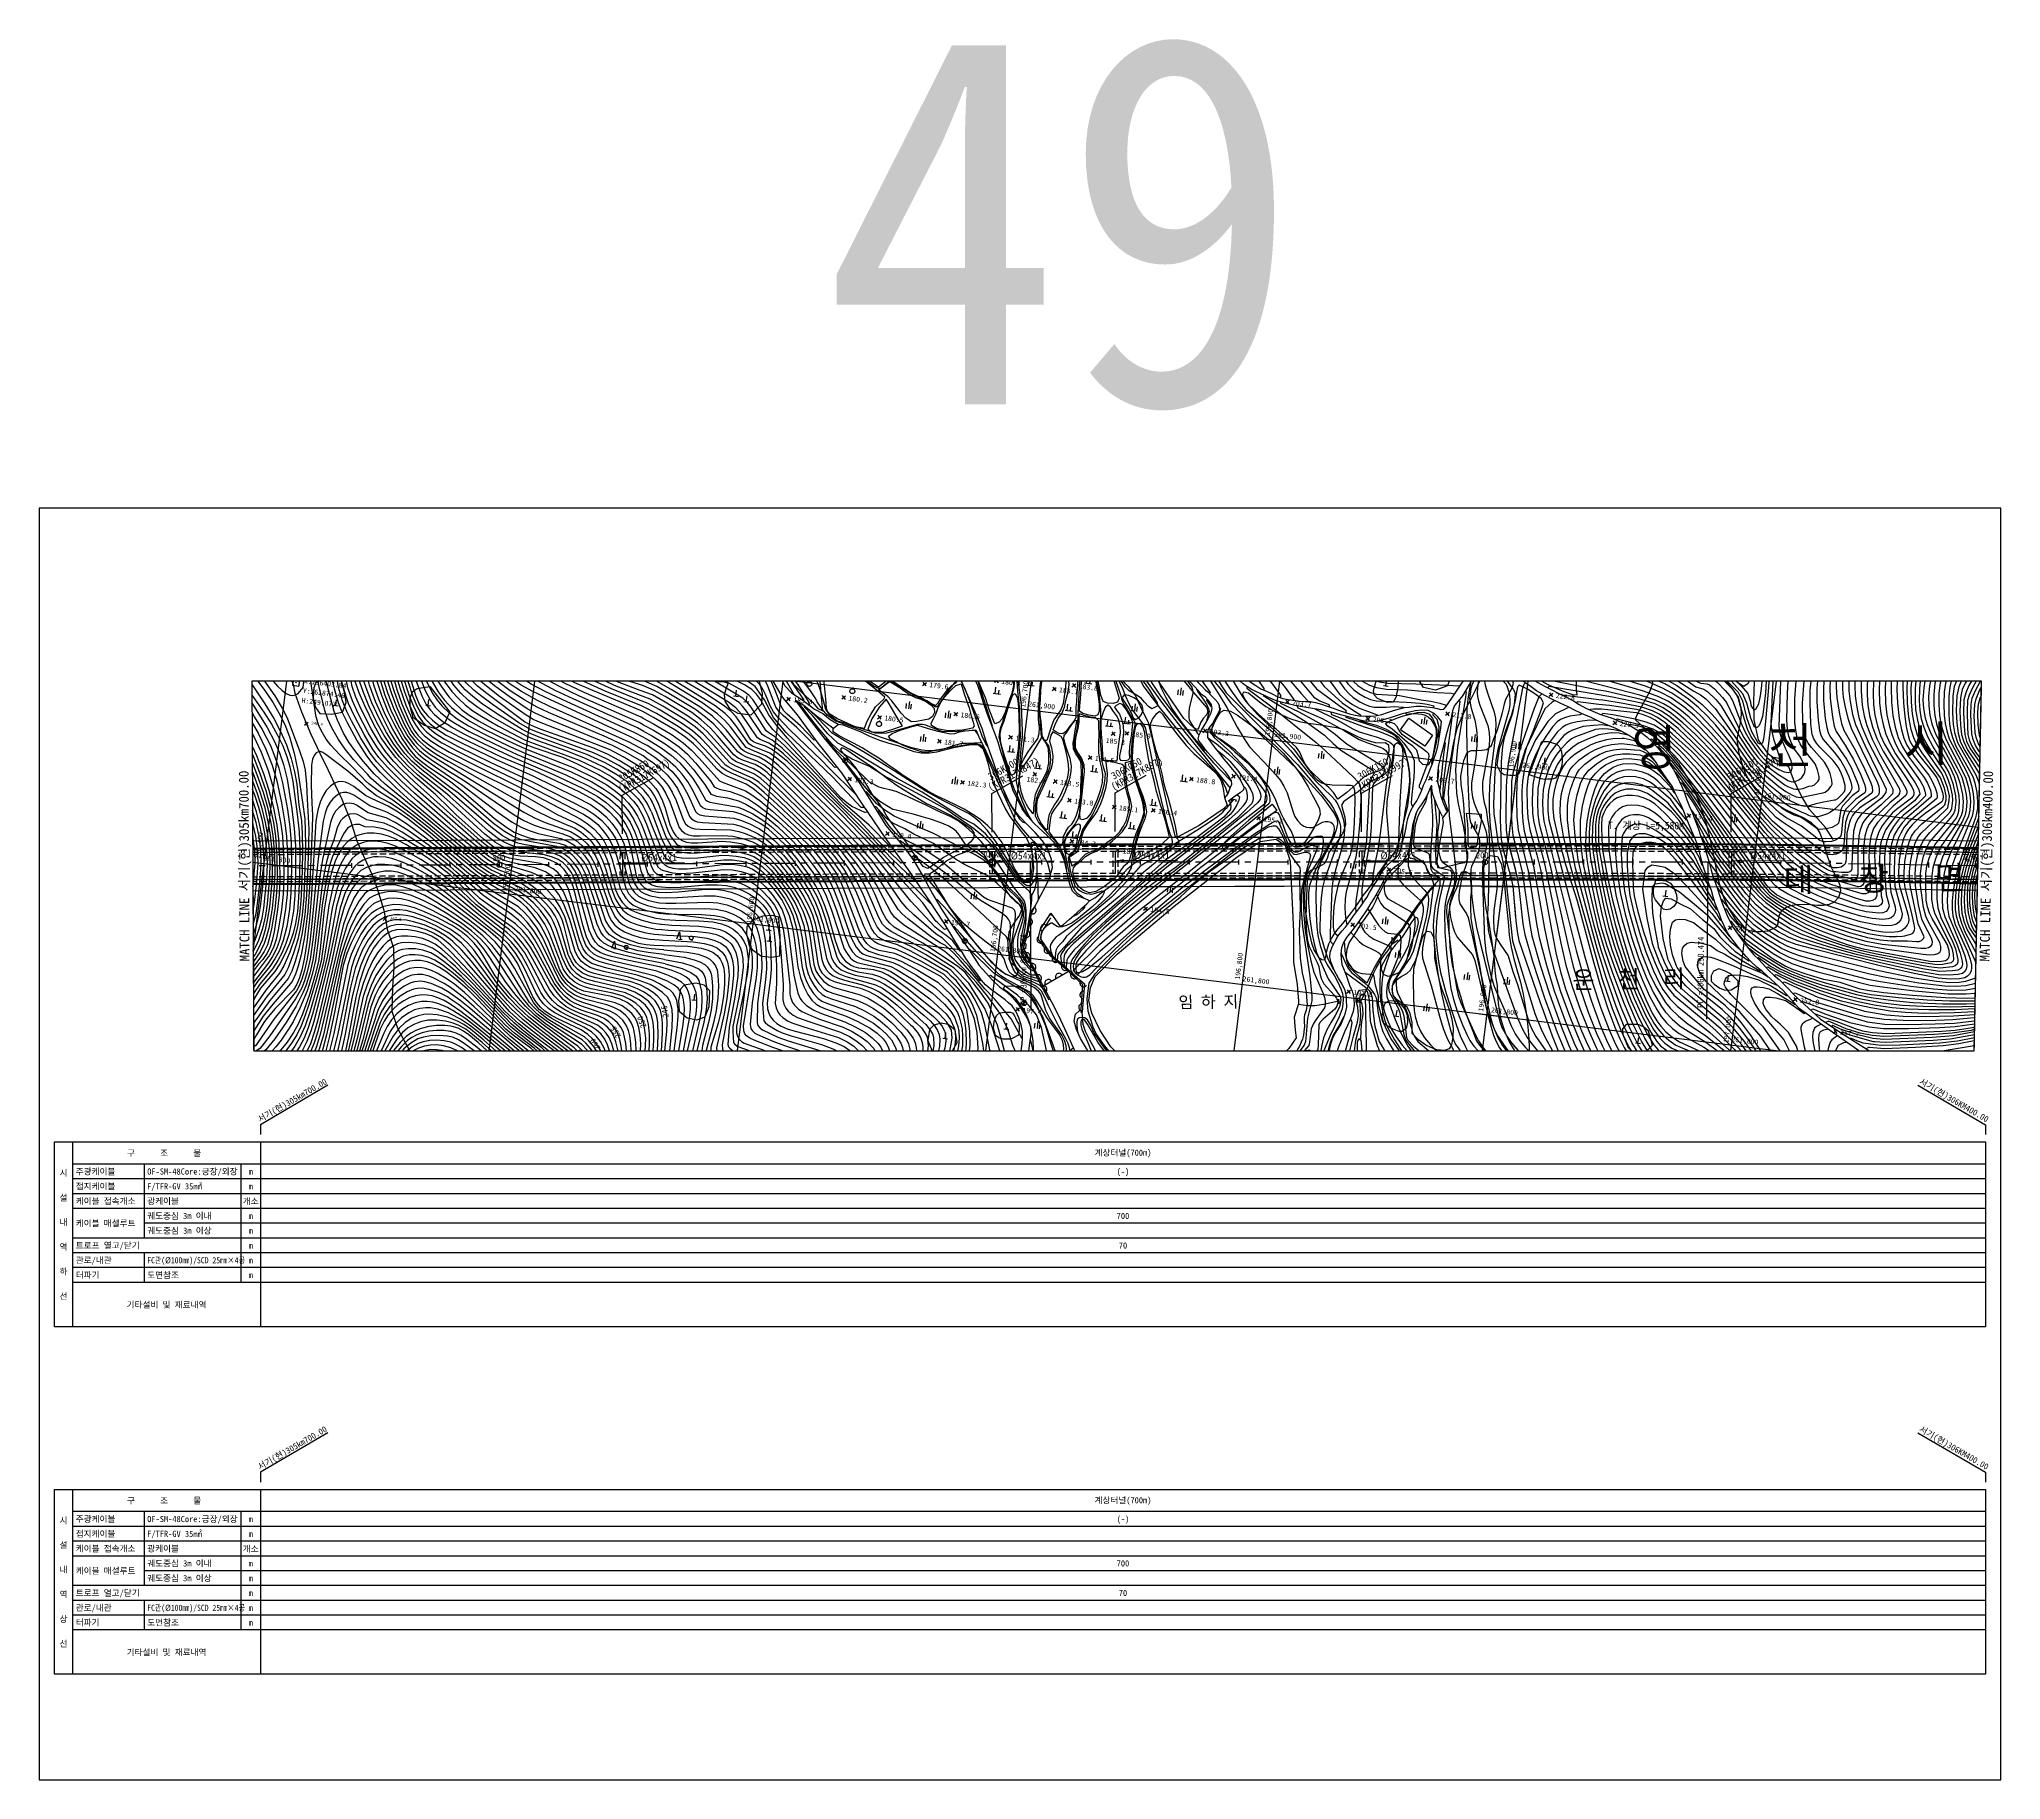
# Model space of a CAD drawing. Header units: millimetres. Extents: x 8678 to 9474, y 1103 to 1809.
import ezdxf
from ezdxf.enums import TextEntityAlignment as Align
from ezdxf.xclip import XClip

# ---------------------------------------------------------------- set-up
doc = ezdxf.new("R2010")
doc.units = ezdxf.units.MM
doc.header["$LTSCALE"] = 10
doc.header["$MEASUREMENT"] = 0
doc.header["$XCLIPFRAME"] = 2
for name, pattern in [('A-CENTR01', [2, 1.25, -0.25, 0.25, -0.25]), ('CENTER', [2, 1.25, -0.25, 0.25, -0.25]), ('HIDDEN', [0.375, 0.25, -0.125])]:
    doc.linetypes.add(name, pattern=pattern)
for name, color, linetype in [('TN-MACL', 6, 'A-CENTR01'), ('TT-TABL-LIN1', 4, 'Continuous'), ('TT-TABL-LIN2', 1, 'Continuous'), ('TT-TABL-TEX1', 6, 'Continuous'), ('TT-TABL-TEX2', 3, 'Continuous'), ('TZ-BASE', 253, 'Continuous'), ('TZ-CABL', 4, 'Continuous'), ('TZ-LEAL', 1, 'Continuous'), ('TZ-LEAT', 3, 'Continuous')]:
    doc.layers.add(name, color=color, linetype=linetype)
doc.layers.add('TX-PAPR', color=2, linetype='Continuous', plot=False)
doc.styles.add('GR', font='GulimChe.ttf')
doc.styles.add('HANA', font='GulimChe.ttf')
doc.styles.get("Standard").update_dxf_attribs({"font": 'GulimChe.ttf'})
doc.linetypes.add('ZIGZAG', pattern='A,0.0001,-0.2,[131,ltypeshp.shx,S=0.2,R=0,X=-0.2,Y=0],-0.4,[131,ltypeshp.shx,S=0.2,R=180,X=0.2,Y=0],-0.2', length=0.8001)
doc.dimstyles.get("Standard").update_dxf_attribs({"dimtxt": 0.18, "dimasz": 0.18, "dimexe": 0.18, "dimexo": 0.0625, "dimgap": 0.09, "dimtad": 0, "dimtih": 1, "dimtoh": 1, "dimdec": 4, "dimzin": 0, "dimdsep": 46, "dimtxsty": 'Standard', "dimcen": 0.09, "dimadec": 0, "dimazin": 0, "dimtfac": 1, "dimtdec": 4, "dimtofl": 0, "dimtmove": 0, "dimatfit": 3, "dimfxl": 0, "dimtolj": 1, "dimtzin": 0, "dimarcsym": 0})

# ---------------------------------------------------------------- blocks, each defined once
blk = doc.blocks.new('JD-CGHF56FJ')
at = {"layer": 'TZ-BASE'}
for p, q in [((565.7, 213.18, 189), (565.75, 214.93, 189)), ((566.97, 214.96, 190), (566.84, 205.54, 190)), ((567.57, 214.64, 191), (567.65, 214.98, 191)), ((568.36, 214.89, 192), (568.41, 215, 192)), ((569.75, 213.4, 188.85), (570.4, 215.05, 188.85)), ((571.63, 213.72, 192.57), (573.2, 214.95, 192.57)), ((571.8, 215.12, 192.57), (573.03, 213.54, 192.57)), ((574.65, 215.17, 204.84), (574.65, 215.16, 204.84)), ((574.65, 215.16, 204.84), (574.84, 213.32, 204.84)), ((576.02, 213.69, 193), (577.1, 215.24, 193)), ((580.55, 214.87, 194), (580.95, 215.34, 194)), ((585.39, 214.5, 195), (586.58, 215.49, 195)), ((594.35, 215.71, 196), (591.84, 213.18, 196)), ((601.72, 215.91, 197), (599.33, 213.12, 197)), ((608.95, 216.1, 198), (605.98, 212.42, 198)), ((615.03, 214.98, 199), (612.23, 211.3, 199)), ((615.84, 216.29, 199), (615.03, 214.98, 199)), ((622.37, 216.47, 200), (621.31, 214.13, 200)), ((623.02, 212.53, 201), (624.96, 216.54, 201)), ((626.04, 213.1, 202), (627.66, 216.61, 202)), ((627.88, 211.49, 203), (630.31, 216.69, 203)), ((630.16, 210.73, 204), (632.99, 216.76, 204)), ((632.81, 210.69, 205), (635.59, 216.7, 205)), ((635.59, 216.7, 205), (635.64, 216.83, 205)), ((638.9, 216, 206), (635.63, 208.48, 206)), ((646.48, 217.13, 208), (638.49, 196.66, 208)), ((639.22, 216.93, 206), (638.9, 216, 206)), ((639.19, 207.86, 207), (642.78, 217.02, 207)), ((641.22, 192.95, 209), (650.06, 217.22, 209)), ((646.81, 209.03, 212.83), (650.08, 217.22, 212.83)), ((650.19, 196.56, 211), (656.28, 215.84, 211)), ((654.05, 217.33, 210), (651.41, 211.32, 210)), ((652.25, 214.22, 211.97), (652.55, 216.6, 211.97)), ((656.28, 215.84, 211), (656.62, 217.4, 211)), ((657.9, 217.44, 212.83), (658.05, 217.39, 212.83)), ((658.05, 217.39, 212.83), (673.82, 214.22, 212.83)), ((658.76, 214.77, 212), (659.26, 217.47, 212)), ((661.38, 214.16, 213), (661.87, 217.54, 213)), ((662.4, 200.74, 214), (664.4, 217.61, 214)), ((666.49, 211.06, 215), (666.76, 217.68, 215)), ((669.79, 217.76, 216), (669.13, 204.8, 216)), ((672.7, 217.84, 217), (671.96, 204.01, 217)), ((675.62, 217.92, 218), (674.73, 202.15, 218)), ((678.59, 218, 219), (677.29, 196.37, 219)), ((681.46, 218.08, 220), (680.9, 211.18, 220)), ((683.54, 218.13, 221), (681.54, 187.54, 221)), ((685.55, 218.19, 222), (683.06, 183.75, 222)), ((687.38, 216.51, 223), (684.63, 180.67, 223)), ((687.56, 218.24, 223), (687.38, 216.51, 223)), ((689.62, 218.3, 224), (688.91, 211.91, 224)), ((691.62, 218.35, 225), (689.96, 203.54, 225)), ((693.3, 218.4, 226), (691.61, 203.13, 226)), ((695.01, 218.45, 227), (693.52, 205.33, 227)), ((696.67, 218.49, 228), (695.51, 208.61, 228)), ((698.34, 218.54, 229), (697.52, 212.12, 229)), ((699.93, 218.58, 230), (699.28, 213.91, 230)), ((700.5, 213, 231), (701.23, 218.62, 231)), ((701.7, 212.18, 232), (702.49, 218.65, 232)), ((702.88, 211.08, 233), (703.72, 218.68, 233)), ((276.58, 207.05, 188), (277.56, 206.22, 188)), ((280.6, 207.16, 184.41), (280.16, 205.67, 184.41)), ((283.21, 207.23, 189), (293.4, 201.98, 189)), ((291.74, 207.47, 190), (295.85, 205.75, 190)), ((295.88, 207.58, 191), (296.19, 207.43, 191)), ((296.19, 207.43, 191), (298.44, 206.21, 191)), ((299.1, 207.67, 192), (299.15, 207.64, 192)), ((299.15, 207.64, 192), (301.23, 205.83, 192)), ((301.32, 207.73, 193), (302.11, 206.97, 193)), ((302.11, 206.97, 193), (304.76, 203.12, 193)), ((303.14, 207.78, 194), (305.53, 204, 194)), ((304.88, 207.82, 195), (306.92, 203.77, 195)), ((305.62, 207.84, 196), (305.9, 207.39, 196)), ((305.9, 207.39, 196), (319.16, 177.57, 196)), ((306.42, 207.87, 197), (308.08, 204.84, 197)), ((307.3, 207.89, 198), (310.41, 201.97, 198)), ((308.17, 207.91, 199), (308.62, 207.14, 199)), ((308.62, 207.14, 199), (313.37, 197.98, 199)), ((309.05, 207.94, 200), (312.46, 201.76, 200)), ((309.97, 207.96, 201), (311.17, 205.83, 201)), ((310.96, 207.99, 202), (316.73, 196.52, 202)), ((311.85, 208.01, 203), (313.1, 205.69, 203)), ((312.79, 208.04, 204), (313.93, 205.88, 204)), ((313.87, 208.07, 205), (321.08, 191.85, 205)), ((314.4, 208.08, 206), (322.9, 189.58, 206)), ((315.21, 208.11, 207), (323.04, 190.9, 207)), ((316.04, 208.13, 208), (322.89, 192.87, 208)), ((316.72, 208.15, 209), (323.52, 193.15, 209)), ((317.69, 208.17, 210), (322.98, 195.99, 210)), ((318.94, 208.21, 211), (326.32, 193.01, 211)), ((320.5, 208.25, 212), (329.87, 189.99, 212)), ((322.06, 208.29, 213), (336.01, 182.37, 213)), ((323.74, 208.34, 214), (324.13, 207.7, 214)), ((324.13, 207.7, 214), (329.9, 197.72, 214)), ((325.39, 208.38, 215), (328.28, 203.85, 215)), ((326.76, 208.42, 216), (330.83, 201.85, 216)), ((328.18, 208.46, 217), (333.44, 199.78, 217)), ((329.58, 208.5, 218), (331.23, 205.78, 218)), ((330.87, 208.53, 219), (342.33, 189.06, 219)), ((332.38, 208.57, 220), (337.21, 200.25, 220)), ((333.95, 208.62, 221), (344.46, 191.02, 221)), ((335.8, 208.67, 222), (348.21, 187.75, 222)), ((337.68, 208.72, 223), (349.87, 187.94, 223)), ((339.34, 208.76, 224), (352.53, 186.41, 224)), ((341.4, 208.82, 225), (341.7, 208.34, 225)), ((341.7, 208.34, 225), (353.71, 187.35, 225)), ((342, 208.83, 226), (357.13, 183.63, 226)), ((343.05, 208.86, 227), (355.47, 188.38, 227)), ((343.89, 208.89, 228), (356.02, 189.44, 228)), ((344.96, 208.92, 229), (356.17, 191.09, 229)), ((346.03, 208.94, 230), (353.75, 196.65, 230)), ((347.71, 208.99, 231), (354.89, 198, 231)), ((349.4, 209.04, 232), (356.68, 198.36, 232)), ((351.24, 209.09, 233), (357.64, 199.95, 233)), ((353.1, 209.14, 234), (357.81, 202.59, 234)), ((354.92, 209.19, 235), (355.82, 207.96, 235)), ((355.82, 207.96, 235), (362.57, 199, 235)), ((356.62, 209.23, 236), (359.72, 205.05, 236)), ((358.26, 209.28, 237), (362.4, 203.74, 237)), ((359.89, 209.32, 238), (366.4, 200.67, 238)), ((361.49, 209.37, 239), (372.59, 194.69, 239)), ((363.21, 209.41, 240), (374.01, 194.95, 240)), ((364.75, 209.45, 241), (372.45, 199.46, 241)), ((366.33, 209.5, 242), (375.47, 198.06, 242)), ((367.87, 209.54, 243), (368.31, 208.99, 243)), ((368.31, 208.99, 243), (377.27, 198.28, 243)), ((369.55, 209.58, 244), (374.97, 203.23, 244)), ((371.14, 209.63, 245), (376.07, 204.09, 245)), ((373.56, 209.69, 246), (376.61, 206.4, 246)), ((376.04, 209.76, 247), (377.61, 208.14, 247)), ((377.61, 208.14, 247), (382.23, 204.16, 247)), ((378.64, 209.83, 248), (379.03, 209.45, 248)), ((379.03, 209.45, 248), (382.03, 207.08, 248)), ((381.59, 209.91, 249), (383.46, 208.67, 249)), ((382.03, 207.08, 248), (387.55, 203.82, 248)), ((383.46, 208.67, 249), (390.98, 205.76, 249)), ((385.64, 210.02, 250), (386.29, 209.81, 250)), ((386.29, 209.81, 250), (388.54, 209.59, 250)), ((388.54, 209.59, 250), (390.58, 209.7, 250)), ((390.58, 209.7, 250), (392.54, 210.12, 250)), ((392.54, 210.12, 250), (392.78, 210.22, 250)), ((393.83, 205.94, 249), (395.62, 207.25, 249)), ((395.62, 207.25, 249), (396.15, 207.81, 249)), ((396.15, 207.81, 249), (396.68, 209.61, 249)), ((396.68, 209.61, 249), (397.18, 210.34, 249)), ((398.12, 204.49, 248), (399.32, 208.79, 248)), ((399.32, 208.79, 248), (400.14, 210.42, 248)), ((400.15, 201.23, 247), (402.02, 208.31, 247)), ((402.02, 208.31, 247), (402.77, 210.49, 247)), ((402.55, 198.68, 246), (404.69, 207.96, 246)), ((404.69, 207.96, 246), (405.41, 210.56, 246)), ((405.35, 196.99, 245), (407.88, 210.63, 245)), ((407.58, 197.43, 244), (409.9, 210.68, 244)), ((409.62, 196, 243), (411.92, 210.74, 243)), ((411.71, 195.15, 242), (413.86, 210.46, 242)), ((413.86, 210.46, 242), (413.92, 210.79, 242)), ((415.29, 206.39, 241), (415.97, 210.85, 241)), ((416.54, 200.22, 240), (417.87, 210.9, 240)), ((419.35, 200.58, 239), (420.42, 210.49, 239)), ((420.42, 210.49, 239), (420.48, 210.97, 239)), ((422.1, 200.42, 238), (422.91, 209.75, 238)), ((422.91, 209.75, 238), (423.08, 211.04, 238)), ((424.87, 199.5, 237), (425.33, 207.9, 237)), ((425.33, 207.9, 237), (425.7, 211.11, 237)), ((427.63, 200.29, 236), (427.9, 207.47, 236)), ((427.9, 207.47, 236), (428.27, 211.18, 236)), ((430.4, 206.56, 235), (430.75, 211.25, 235)), ((432.63, 205.32, 234), (432.92, 211.31, 234)), ((434.87, 206.28, 233), (435.05, 211.37, 233)), ((437.09, 207.63, 232), (437.19, 211.43, 232)), ((437.29, 200.44, 232), (437.09, 207.63, 232)), ((439.25, 210.38, 231), (439.27, 211.48, 231)), ((439.57, 200.81, 231), (439.25, 210.38, 231)), ((441.43, 208.58, 230), (441.36, 211.54, 230)), ((441.87, 200.45, 230), (441.43, 208.58, 230)), ((443.71, 207.3, 229), (443.54, 211.6, 229)), ((444.49, 199.94, 229), (443.71, 207.3, 229)), ((445.86, 208.1, 228), (445.69, 211.66, 228)), ((446.63, 201.79, 228), (445.86, 208.1, 228)), ((448.07, 208.04, 227), (447.84, 211.72, 227)), ((448.87, 202.94, 227), (448.07, 208.04, 227)), ((450.5, 206.76, 226), (449.94, 211.77, 226)), ((452.49, 207.82, 225), (452.06, 211.83, 225)), ((453.12, 205.34, 225), (452.49, 207.82, 225)), ((454.56, 208.62, 224), (454.31, 211.89, 224)), ((455.13, 205.53, 224), (454.56, 208.62, 224)), ((456.54, 210.41, 223), (456.53, 211.95, 223)), ((456.99, 206.18, 223), (456.54, 210.41, 223)), ((458.96, 206.41, 222), (458.69, 212.01, 222)), ((460.95, 206.62, 221), (460.92, 212.07, 221)), ((462.92, 206.42, 220), (463.1, 212.13, 220)), ((465.5, 208.11, 219), (465.53, 212.2, 219)), ((465.78, 203.14, 219), (465.5, 208.11, 219)), ((468.13, 206.21, 218), (467.94, 212.26, 218)), ((470.94, 204.46, 217), (470.35, 212.33, 217)), ((473.17, 207.66, 216), (472.77, 212.4, 216)), ((474.15, 201.16, 216), (473.17, 207.66, 216)), ((475.14, 212.46, 215), (475.38, 210.08, 215)), ((475.38, 210.08, 215), (476.92, 200.37, 215)), ((477.09, 212.51, 214), (478.59, 198.53, 214)), ((478.04, 212.35, 218.79), (478, 207.26, 218.79)), ((478, 207.26, 218.79), (478.47, 201.02, 218.79)), ((478.06, 212.54, 218.79), (478.04, 212.35, 218.79)), ((478.76, 212.56, 213), (478.53, 208.84, 213)), ((478.53, 208.84, 213), (478.6, 207.28, 213)), ((478.6, 207.28, 213), (478.88, 206.16, 213)), ((483.39, 205.65, 218.79), (483.6, 209.92, 218.79)), ((483.6, 209.92, 218.79), (484.29, 212.71, 218.79)), ((485.16, 212.73, 212), (484.95, 209.21, 212)), ((484.95, 209.21, 212), (485.51, 205.06, 212)), ((488.32, 212.82, 211), (487.73, 207.36, 211)), ((487.73, 207.36, 211), (488.03, 203.67, 211)), ((487.95, 207.66, 211.02), (488.44, 211.57, 211.02)), ((488.31, 203.65, 211.02), (487.95, 207.66, 211.02)), ((488.44, 211.57, 211.02), (488.69, 212.83, 211.02)), ((488.54, 208.62, 210), (488.78, 211.67, 210)), ((488.61, 206.05, 210), (488.54, 208.62, 210)), ((488.78, 211.67, 210), (489.02, 212.84, 210)), ((494.69, 211.98, 209), (494.43, 209.64, 209)), ((494.43, 209.64, 209), (494.6, 207.38, 209)), ((494.77, 212.54, 211.02), (494.49, 208.63, 211.02)), ((494.49, 208.63, 211.02), (495.13, 204.37, 211.02)), ((494.6, 207.38, 209), (496.03, 201.13, 209)), ((494.94, 213, 209), (494.69, 211.98, 209)), ((494.87, 213, 211.02), (494.77, 212.54, 211.02)), ((497.15, 211.31, 208), (497.35, 213.06, 208)), ((497.15, 211.31, 208), (497.35, 213.06, 208)), ((497.28, 207.99, 208), (497.15, 211.31, 208)), ((497.28, 207.99, 208), (497.15, 211.31, 208)), ((498.13, 202.46, 208), (497.28, 207.99, 208)), ((498.13, 202.46, 208), (497.28, 207.99, 208)), ((500.15, 209.3, 207), (499.94, 205.32, 207)), ((500.15, 209.3, 207), (499.94, 205.32, 207)), ((500.62, 213.08, 207), (500.15, 209.3, 207)), ((500.62, 213.08, 207), (500.15, 209.3, 207)), ((500.48, 205.48, 202.56), (501.03, 207.48, 202.56)), ((500.48, 205.48, 202.56), (501.03, 207.48, 202.56)), ((500.64, 213.15, 207), (500.62, 213.08, 207)), ((500.64, 213.15, 207), (500.62, 213.08, 207)), ((501.03, 207.48, 202.56), (503.4, 208.24, 202.56)), ((501.03, 207.48, 202.56), (503.4, 208.24, 202.56)), ((501.88, 205.08, 206), (502.22, 207.77, 206)), ((501.88, 205.08, 206), (502.22, 207.77, 206)), ((502.22, 207.77, 206), (503.04, 210.28, 206)), ((502.22, 207.77, 206), (503.04, 210.28, 206)), ((503.04, 210.28, 206), (503.43, 211.23, 206)), ((503.04, 210.28, 206), (503.43, 211.23, 206)), ((503.4, 208.24, 202.56), (505.96, 206, 202.56)), ((503.4, 208.24, 202.56), (505.96, 206, 202.56)), ((503.43, 211.23, 206), (503.57, 213.23, 206)), ((503.43, 211.23, 206), (503.57, 213.23, 206)), ((505.78, 213.29, 205), (505.76, 212.99, 205)), ((505.78, 213.29, 205), (505.76, 212.99, 205)), ((505.76, 212.99, 205), (505.85, 210.3, 205)), ((505.76, 212.99, 205), (505.85, 210.3, 205)), ((505.85, 210.3, 205), (506.34, 206.86, 205)), ((505.85, 210.3, 205), (506.34, 206.86, 205)), ((508.16, 213.36, 204), (508.09, 212.94, 204)), ((508.16, 213.36, 204), (508.09, 212.94, 204)), ((508.09, 212.94, 204), (508.56, 208.68, 204)), ((508.09, 212.94, 204), (508.56, 208.68, 204)), ((508.56, 208.68, 204), (509.67, 205.05, 204)), ((508.56, 208.68, 204), (509.67, 205.05, 204)), ((510.14, 210.17, 203), (510.05, 208.65, 203)), ((510.14, 210.17, 203), (510.05, 208.65, 203)), ((510.05, 208.65, 203), (511.54, 203.32, 203)), ((510.05, 208.65, 203), (511.54, 203.32, 203)), ((510.41, 212.84, 203), (510.14, 210.17, 203)), ((510.41, 212.84, 203), (510.14, 210.17, 203)), ((510.53, 213.42, 203), (510.41, 212.84, 203)), ((510.53, 213.42, 203), (510.41, 212.84, 203)), ((512.73, 208.56, 202), (512.48, 206.73, 202)), ((513.84, 213.51, 202), (512.73, 208.56, 202)), ((513.76, 207.58, 201.28), (513.08, 205.3, 201.28)), ((516.59, 207.75, 201.28), (513.76, 207.58, 201.28)), ((514.4, 207.38, 201), (514.15, 205.86, 201)), ((514.73, 208.56, 201), (514.4, 207.38, 201)), ((516.02, 212.08, 201), (514.73, 208.56, 201)), ((516.4, 213.58, 201), (516.02, 212.08, 201)), ((519.02, 206.38, 201.28), (516.59, 207.75, 201.28)), ((519.72, 208.4, 200), (519.85, 211.22, 200)), ((519.98, 207.32, 200), (519.72, 208.4, 200)), ((519.85, 211.22, 200), (520.26, 213.69, 200)), ((520.5, 206.01, 200), (519.98, 207.32, 200)), ((522.49, 211.89, 199), (522.73, 213.76, 199)), ((522.97, 209.46, 199), (522.49, 211.89, 199)), ((523.01, 207.43, 199), (522.97, 209.46, 199)), ((524.23, 203.21, 199), (523.01, 207.43, 199)), ((524.95, 212.13, 198), (525.09, 213.82, 198)), ((525.2, 207.93, 198), (524.95, 212.13, 198)), ((525.42, 205, 198), (525.2, 207.93, 198)), ((527.55, 211.64, 197), (527.56, 213.89, 197)), ((527.6, 207.83, 197), (527.55, 211.64, 197)), ((528.19, 205.53, 197), (527.6, 207.83, 197)), ((529.99, 212.01, 196), (529.89, 213.95, 196)), ((530.59, 209.29, 196), (529.99, 212.01, 196)), ((531.58, 206.37, 196), (530.59, 209.29, 196)), ((532.15, 214.01, 195), (532.35, 212.38, 195)), ((532.35, 212.38, 195), (533.16, 208.52, 195)), ((533.16, 208.52, 195), (534.26, 205.14, 195)), ((536.14, 214.12, 194), (537.85, 207.64, 194)), ((537.65, 214.16, 193), (537.89, 211.74, 193)), ((537.85, 207.64, 194), (541.15, 199.63, 194)), ((537.89, 211.74, 193), (538.41, 209.32, 193)), ((538.41, 209.32, 193), (539.27, 207.05, 193)), ((538.8, 214.19, 192), (538.85, 213.42, 192)), ((538.85, 213.42, 192), (539.01, 211.67, 192)), ((539.01, 211.67, 192), (539.34, 210.63, 192)), ((539.27, 207.05, 193), (540.24, 205.07, 193)), ((539.34, 210.63, 192), (546.09, 203.86, 192)), ((539.71, 214.22, 192.01), (539.7, 212.25, 192.01)), ((539.7, 212.25, 192.01), (539.8, 209.06, 192.01)), ((539.8, 209.06, 192.01), (540.42, 206.15, 192.01)), ((545.08, 214.36, 191), (550.43, 207.2, 191)), ((550.12, 208.13, 190.92), (550.36, 210.12, 190.92)), ((550.43, 207.2, 191), (551.7, 205.54, 191)), ((551.48, 210.99, 190.92), (551.11, 208.01, 190.92)), ((552.1, 207.89, 190.92), (552.35, 209.87, 190.92)), ((559.9, 214.02, 190), (559.34, 214.75, 190)), ((560.19, 213.13, 192.01), (559.87, 214.77, 192.01)), ((560.84, 212.1, 190), (559.9, 214.02, 190)), ((560.83, 210.38, 192.01), (560.19, 213.13, 192.01)), ((560.59, 214.79, 189), (562.61, 209.41, 189)), ((561.76, 207.15, 192.01), (560.83, 210.38, 192.01)), ((564.33, 204.66, 190), (560.84, 212.1, 190)), ((563.2, 204.01, 192.01), (561.76, 207.15, 192.01)), ((562.61, 209.41, 189), (563.48, 207.3, 189)), ((562.65, 214.51, 183.32), (562.69, 214.84, 183.32)), ((563.69, 208.86, 183.32), (562.65, 214.51, 183.32)), ((563.48, 207.3, 189), (564.06, 206.24, 189)), ((565.91, 203.29, 183.32), (563.69, 208.86, 183.32)), ((565.63, 206.44, 189), (565.7, 213.18, 189)), ((567.19, 209.61, 191), (567.29, 212.38, 191)), ((567.2, 205.8, 191), (567.19, 209.61, 191)), ((567.29, 212.38, 191), (567.57, 214.64, 191)), ((567.54, 211.05, 192), (567.72, 212.78, 192)), ((567.67, 207.63, 192), (567.54, 211.05, 192)), ((568.1, 204.29, 192), (567.67, 207.63, 192)), ((567.72, 212.78, 192), (568.36, 214.89, 192)), ((568.68, 205.65, 188.85), (568.92, 207.68, 188.85)), ((568.92, 207.68, 188.85), (569.02, 209.29, 188.85)), ((569.02, 209.29, 188.85), (569.26, 211.14, 188.85)), ((569.26, 211.14, 188.85), (569.75, 213.4, 188.85)), ((572.42, 210.73, 256.28), (572.22, 210.84, 256.28)), ((572.22, 210.84, 256.28), (572.31, 207.34, 256.28)), ((572.31, 207.34, 256.28), (572.3, 204.59, 256.28)), ((572.73, 209.09, 256.28), (572.42, 210.73, 256.28)), ((572.45, 210.36, 193), (572.49, 210.4, 193)), ((572.87, 203.88, 193), (572.45, 210.36, 193)), ((573.19, 206.98, 256.28), (572.73, 209.09, 256.28)), ((573.88, 205.1, 256.28), (573.19, 206.98, 256.28)), ((574.84, 213.32, 204.84), (575.23, 211.48, 204.84)), ((574.97, 212.71, 193), (576.02, 213.69, 193)), ((575.23, 211.48, 204.84), (575.73, 209.78, 204.84)), ((575.73, 209.78, 204.84), (576.42, 208, 204.84)), ((576.42, 208, 194), (577.82, 210.1, 194)), ((576.42, 208, 204.84), (577.1, 206.16, 204.84)), ((577.82, 210.1, 194), (580.55, 214.87, 194)), ((578.39, 205.89, 195), (578.51, 207.14, 195)), ((578.51, 207.14, 195), (578.98, 208.58, 195)), ((578.98, 208.58, 195), (579.75, 209.93, 195)), ((579.75, 209.93, 195), (581.12, 211.41, 195)), ((581.12, 211.41, 195), (585.39, 214.5, 195)), ((585.52, 208.03, 196), (584.37, 206.86, 196)), ((591.84, 213.18, 196), (585.52, 208.03, 196)), ((599.33, 213.12, 197), (589.9, 204.78, 197)), ((603.09, 209.33, 198), (593.89, 201.2, 198)), ((608.73, 207.38, 199), (598.41, 198.09, 199)), ((605.98, 212.42, 198), (603.09, 209.33, 198)), ((612.23, 211.3, 199), (608.73, 207.38, 199)), ((617.43, 208.66, 200), (612.14, 202.9, 200)), ((617.35, 204.59, 201), (620.34, 208.45, 201)), ((621.31, 214.13, 200), (617.43, 208.66, 200)), ((620.34, 208.45, 201), (623.02, 212.53, 201)), ((621.3, 205.39, 202), (624.24, 209.89, 202)), ((624.24, 209.89, 202), (626.04, 213.1, 202)), ((624.99, 206.36, 203), (627.88, 211.49, 203)), ((627, 204.82, 204), (630.16, 210.73, 204)), ((635.63, 208.48, 206), (629.3, 195.35, 206)), ((629.32, 203.84, 205), (632.81, 210.69, 205)), ((633.13, 194.07, 207), (639.19, 207.86, 207)), ((648.6, 207.72, 212.83), (646.81, 209.03, 212.83)), ((651.41, 211.32, 210), (648.52, 202.75, 210)), ((667.7, 205.68, 212.83), (648.6, 207.72, 212.83)), ((651.26, 214.34, 211.97), (653.25, 214.09, 211.97)), ((654.8, 199.42, 212), (658.76, 214.77, 212)), ((659.42, 203.29, 213), (661.38, 214.16, 213)), ((660.38, 210.79, 215.11), (662.36, 210.55, 215.11)), ((661.37, 210.67, 215.11), (661.66, 213.05, 215.11)), ((666.33, 204.21, 215), (666.49, 211.06, 215)), ((668.18, 210.3, 216.76), (670.16, 210.06, 216.76)), ((669.17, 210.18, 216.76), (669.46, 212.56, 216.76)), ((675.39, 210.18, 212.83), (673.08, 206.24, 212.83)), ((673.82, 214.22, 212.83), (675.39, 210.18, 212.83)), ((680.9, 211.18, 220), (680.11, 192.48, 220)), ((688.91, 211.91, 224), (686.29, 178.41, 224)), ((695.51, 208.61, 228), (694.21, 193.66, 228)), ((697.52, 212.12, 229), (696.26, 198.23, 229)), ((699.28, 213.91, 230), (698.06, 199.97, 230)), ((699.41, 199.98, 231), (700.5, 213, 231)), ((700.72, 199.64, 232), (701.7, 212.18, 232)), ((702.01, 198.76, 233), (702.88, 211.08, 233)), ((703.35, 198.82, 234), (704.09, 210.33, 234)), ((704.09, 210.33, 234), (704.19, 211.26, 234)), ((116.9, 187.14, 178), (101.04, 199.47, 178)), ((109.31, 197.75, 177), (106, 199.92, 177)), ((113.31, 199.63, 176), (111.58, 200.43, 176)), ((122.38, 196.06, 176), (113.31, 199.63, 176)), ((121.7, 199.27, 168.03), (121.2, 201.3, 168.03)), ((121.58, 197.24, 168.03), (121.7, 199.27, 168.03)), ((123.39, 201.5, 175.96), (123.82, 200.66, 175.96)), ((126.38, 199.19, 175), (123.52, 201.51, 175)), ((123.82, 200.66, 175.96), (125.33, 197.37, 175.96)), ((128.68, 198.02, 175), (126.38, 199.19, 175)), ((132.51, 202.08, 175.96), (132.12, 202.29, 175.96)), ((140.84, 198.09, 175.96), (132.51, 202.08, 175.96)), ((139.48, 199.84, 174), (133.91, 202.45, 174)), ((134.91, 202.54, 174.08), (140.17, 199.93, 174.08)), ((141.7, 198.8, 174), (139.48, 199.84, 174)), ((140.17, 199.93, 174.08), (145.63, 198.45, 174.08)), ((141.18, 200.72, 174.33), (144.16, 200.36, 174.33)), ((141.97, 200.63, 174.33), (142.28, 203.11, 174.33)), ((143.36, 200.45, 174.33), (143.55, 201.94, 174.33)), ((150.97, 200.19, 173.87), (152.54, 201.42, 173.87)), ((151.14, 201.6, 173.87), (152.37, 200.02, 173.87)), ((156.8, 197.93, 174.08), (162.39, 199.73, 174.08)), ((162.48, 199.44, 174), (159.79, 198.67, 174)), ((166.18, 199.83, 174.45), (161.5, 198.95, 174.45)), ((162.39, 199.73, 174.08), (166.41, 200.3, 174.08)), ((165.9, 200.02, 174), (162.48, 199.44, 174)), ((167.54, 200.06, 174), (165.9, 200.02, 174)), ((171.38, 199.62, 174.45), (166.18, 199.83, 174.45)), ((166.41, 200.3, 174.08), (171.85, 199.92, 174.08)), ((169.58, 199.95, 174), (167.54, 200.06, 174)), ((169.15, 201.42, 174.33), (172.13, 201.06, 174.33)), ((171.62, 199.75, 174), (169.58, 199.95, 174)), ((169.95, 201.33, 174.33), (170.25, 203.81, 174.33)), ((171.34, 201.15, 174.33), (171.52, 202.64, 174.33)), ((178.01, 197.25, 174.45), (171.38, 199.62, 174.45)), ((172.69, 199.52, 174), (171.62, 199.75, 174)), ((171.85, 199.92, 174.08), (178.12, 198.16, 174.08)), ((176.91, 197.94, 174), (172.69, 199.52, 174)), ((179.95, 201.91, 174.08), (173.94, 204.26, 174.08)), ((176.63, 204.33, 173.56), (179.76, 203.2, 173.56)), ((179.76, 203.2, 173.56), (184.14, 200.61, 173.56)), ((184.34, 198.92, 174.08), (179.95, 201.91, 174.08)), ((186.23, 200.75, 173.56), (184.08, 204.53, 173.56)), ((184.14, 200.61, 173.56), (184.57, 199.74, 173.56)), ((184.94, 204.15, 173), (184.52, 204.55, 173)), ((184.57, 199.74, 173.56), (188.57, 195.49, 173.56)), ((186.34, 202.75, 173), (184.94, 204.15, 173)), ((189.21, 196.05, 173.56), (186.23, 200.75, 173.56)), ((186.33, 204.6, 171.68), (188.55, 199.73, 171.68)), ((187.88, 201.85, 173), (186.34, 202.75, 173)), ((189.12, 201.54, 173), (187.88, 201.85, 173)), ((188.55, 199.73, 171.68), (190.04, 197.09, 171.68)), ((190.68, 201.52, 173), (189.12, 201.54, 173)), ((192.83, 201.88, 173), (190.68, 201.52, 173)), ((203.7, 204.3, 173), (192.83, 201.88, 173)), ((207.35, 204.49, 173), (203.7, 204.3, 173)), ((204.19, 199.79, 173.42), (204.44, 201.78, 173.42)), ((205.55, 202.65, 173.42), (205.18, 199.67, 173.42)), ((206.18, 199.55, 173.42), (206.42, 201.53, 173.42)), ((209.54, 204.18, 173), (207.35, 204.49, 173)), ((211.12, 203.56, 173), (209.54, 204.18, 173)), ((212.49, 202.61, 173), (211.12, 203.56, 173)), ((213.94, 201.08, 173), (212.49, 202.61, 173)), ((217.82, 196.18, 173), (213.94, 201.08, 173)), ((228.26, 197.69, 171.68), (229.39, 203.32, 171.68)), ((229.39, 203.32, 171.68), (229.26, 205.76, 171.68)), ((229.3, 193.08, 170.3), (230.49, 200.13, 170.3)), ((230.36, 199.33, 172), (230.48, 205.8, 172)), ((230.49, 200.13, 170.3), (230.97, 205.81, 170.3)), ((234.13, 202.81, 178.03), (233.27, 198.12, 178.03)), ((234.89, 199.43, 173), (233.53, 189.59, 173)), ((233.93, 205.89, 178.03), (234.13, 202.81, 178.03)), ((234.2, 205.9, 172), (234.09, 203.29, 172)), ((235.2, 204.82, 173), (234.89, 199.43, 173)), ((235.15, 205.93, 173), (235.2, 204.82, 173)), ((236.35, 205.96, 174), (236.65, 198.61, 174)), ((238.59, 206.02, 175), (238.4, 203.86, 175)), ((238.4, 203.86, 175), (238.59, 191.54, 175)), ((240.43, 203.19, 176), (240.37, 199.77, 176)), ((240.37, 199.77, 176), (241.28, 191.48, 176)), ((240.84, 205.31, 176), (240.43, 203.19, 176)), ((241.17, 206.09, 176), (240.84, 205.31, 176)), ((241.59, 200.53, 177), (241.52, 197.13, 177)), ((242.03, 203, 177), (241.59, 200.53, 177)), ((242.6, 204.12, 177), (242.03, 203, 177)), ((243.43, 204.83, 177), (242.6, 204.12, 177)), ((245.39, 203.4, 169.56), (243.18, 206.14, 169.56)), ((243.34, 198.9, 178.59), (243.64, 201.69, 178.59)), ((243.99, 205.15, 177), (243.43, 204.83, 177)), ((243.64, 201.69, 178.59), (244.09, 202.9, 178.59)), ((244.09, 202.9, 178.59), (245.45, 201.75, 178.59)), ((250.11, 196.55, 177.65), (245.39, 203.4, 177.65)), ((246.83, 200.14, 178), (245.4, 198.93, 178)), ((245.45, 201.75, 178.59), (246.87, 199.31, 178.59)), ((245.84, 206.22, 177.46), (247.88, 203.64, 177.46)), ((247.43, 200.44, 178), (246.83, 200.14, 178)), ((246.87, 199.31, 178.59), (248.46, 196.7, 178.59)), ((247.87, 203.65, 188.85), (251.82, 197.13, 188.85)), ((249.25, 206.31, 178), (250.17, 201.82, 178)), ((250.17, 201.82, 178), (249.26, 201.36, 178)), ((250.74, 206.35, 179), (250.88, 204.76, 179)), ((250.88, 204.76, 179), (252.18, 197.39, 179)), ((251.88, 206.38, 180), (251.93, 204.5, 180)), ((251.93, 204.5, 180), (252.42, 202.5, 180)), ((252.42, 202.5, 180), (252.47, 202.26, 180)), ((252.47, 202.26, 180), (253.85, 199.29, 180)), ((253.85, 199.29, 180), (257.16, 194.09, 180)), ((254.13, 206.44, 181), (254.45, 204.57, 181)), ((254.45, 204.57, 181), (255.3, 202.11, 181)), ((255.3, 202.11, 181), (260.81, 192.68, 181)), ((256.55, 206.51, 182), (257.05, 204.47, 182)), ((257.05, 204.47, 182), (258.44, 201.28, 182)), ((258.44, 201.28, 182), (261.54, 196.04, 182)), ((259.03, 206.58, 183), (259.45, 205.17, 183)), ((259.45, 205.17, 183), (260.94, 201.79, 183)), ((260.94, 201.79, 183), (263.29, 197.78, 183)), ((261.91, 202.04, 184.41), (261.09, 206.63, 184.41)), ((261.64, 206.65, 184), (262.51, 204.31, 184)), ((263.42, 198.09, 184.41), (261.91, 202.04, 184.41)), ((262.51, 204.31, 184), (264.03, 201.16, 184)), ((264.03, 201.16, 184), (265.25, 199.18, 184)), ((264.23, 206.72, 185), (264.63, 205.69, 185)), ((264.63, 205.69, 185), (265.83, 202.79, 185)), ((265.25, 199.18, 184), (268.45, 195.87, 184)), ((265.83, 202.79, 185), (267.04, 200.79, 185)), ((267.04, 200.79, 185), (268.84, 198.73, 185)), ((267.75, 206.81, 186), (268.25, 205.73, 186)), ((268.25, 205.73, 186), (269.39, 203.84, 186)), ((269.39, 203.84, 186), (271.15, 201.84, 186)), ((271.15, 201.84, 186), (285.82, 190.61, 186)), ((271.65, 206.92, 187), (272.58, 205.69, 187)), ((272.58, 205.69, 187), (274.89, 203.54, 187)), ((274.89, 203.54, 187), (287.9, 194.77, 187)), ((277.56, 206.22, 188), (290.82, 198.28, 188)), ((280.16, 205.67, 184.41), (279.06, 202.31, 184.41)), ((279.06, 202.31, 184.41), (280.41, 199.73, 184.41)), ((280.41, 199.73, 184.41), (284.02, 197.5, 184.41)), ((281.2, 199.88, 189.84), (281.25, 202.01, 189.84)), ((282.77, 198.66, 189.84), (281.2, 199.88, 189.84)), ((281.25, 202.01, 189.84), (282.8, 203.52, 189.84)), ((282.8, 203.52, 189.84), (284.63, 204.02, 189.84)), ((284.3, 200.96, 189.07), (286.28, 200.71, 189.07)), ((284.63, 204.02, 189.84), (287.44, 203.48, 189.84)), ((285.29, 200.83, 189.07), (285.59, 203.22, 189.07)), ((287.02, 199.67, 189.15), (289.01, 199.43, 189.15)), ((287.44, 203.48, 189.84), (288.5, 203.51, 189.84)), ((288.01, 199.55, 189.15), (288.31, 201.93, 189.15)), ((288.5, 203.51, 189.84), (289.65, 202.71, 189.84)), ((289.65, 202.71, 189.84), (290.53, 200.18, 189.84)), ((290.53, 200.18, 189.84), (290.59, 198.79, 189.84)), ((293.4, 201.98, 189), (295.86, 200.48, 189)), ((295.85, 205.75, 190), (297.72, 204.83, 190)), ((295.86, 200.48, 189), (297.92, 198.82, 189)), ((297.72, 204.83, 190), (299.61, 203.55, 190)), ((298.44, 206.21, 191), (300.42, 204.65, 191)), ((299.61, 203.55, 190), (301.33, 202.09, 190)), ((300.42, 204.65, 191), (302.7, 202.15, 191)), ((301.23, 205.83, 192), (303.98, 202.3, 192)), ((301.33, 202.09, 190), (302.58, 200.58, 190)), ((302.58, 200.58, 190), (303.71, 198.44, 190)), ((302.7, 202.15, 191), (303.58, 200.93, 191)), ((303.58, 200.93, 191), (310.86, 180.69, 191)), ((303.98, 202.3, 192), (305.49, 199.12, 192)), ((304.76, 203.12, 193), (314.01, 179.93, 193)), ((305.49, 199.12, 192), (311.84, 181.84, 192)), ((305.53, 204, 194), (314.7, 181.78, 194)), ((306.92, 203.77, 195), (315.72, 182.74, 195)), ((308.08, 204.84, 197), (319.79, 178.82, 197)), ((310.41, 201.97, 198), (321.37, 177.99, 198)), ((311.17, 205.83, 201), (316.31, 195.79, 201)), ((312.46, 201.76, 200), (316.25, 194.49, 200)), ((313.1, 205.69, 203), (327.55, 174.8, 203)), ((313.93, 205.88, 204), (326.87, 177.81, 204)), ((328.28, 203.85, 215), (332.04, 197.59, 215)), ((330.83, 201.85, 216), (343.72, 178.47, 216)), ((331.23, 205.78, 218), (343.71, 184.12, 218)), ((333.44, 199.78, 217), (342.99, 182.64, 217)), ((337.21, 200.25, 220), (342.79, 190.67, 220)), ((357.64, 199.95, 233), (364.47, 190.59, 233)), ((357.81, 202.59, 234), (365.96, 191.71, 234)), ((359.72, 205.05, 236), (369.52, 192.31, 236)), ((362.4, 203.74, 237), (370.77, 192.81, 237)), ((366.4, 200.67, 238), (375.91, 188.36, 238)), ((372.45, 199.46, 241), (379.25, 190.91, 241)), ((374.97, 203.23, 244), (379.3, 198.34, 244)), ((376.07, 204.09, 245), (380.71, 199.09, 245)), ((376.61, 206.4, 246), (380.93, 202.22, 246)), ((380.71, 199.09, 245), (383.66, 196.32, 245)), ((380.93, 202.22, 246), (385.29, 198.56, 246)), ((382.23, 204.16, 247), (387.06, 200.72, 247)), ((387.06, 200.72, 247), (391.07, 198.26, 247)), ((387.55, 203.82, 248), (391.29, 201.87, 248)), ((390.98, 205.76, 249), (392.33, 205.7, 249)), ((391.29, 201.87, 248), (392.33, 201.52, 248)), ((392.33, 205.7, 249), (393.83, 205.94, 249)), ((392.33, 201.52, 248), (394.41, 201.61, 248)), ((394.41, 201.61, 248), (395.56, 201.92, 248)), ((395.56, 201.92, 248), (397.3, 203.53, 248)), ((397.2, 197.89, 247), (398.64, 199.24, 247)), ((397.3, 203.53, 248), (398.12, 204.49, 248)), ((398.64, 199.24, 247), (400.15, 201.23, 247)), ((413.14, 188.97, 241), (415.29, 206.39, 241)), ((416.02, 193.28, 240), (416.54, 200.22, 240)), ((419.05, 193.97, 239), (419.35, 200.58, 239)), ((422.04, 193.91, 238), (422.1, 200.42, 238)), ((425.14, 192.3, 237), (424.87, 199.5, 237)), ((427.99, 194.36, 236), (427.63, 200.29, 236)), ((430.33, 201.41, 235), (430.4, 206.56, 235)), ((430.62, 197.15, 235), (430.33, 201.41, 235)), ((432.8, 199.03, 234), (432.63, 205.32, 234)), ((433.45, 193.8, 234), (432.8, 199.03, 234)), ((435.05, 199.7, 233), (434.87, 206.28, 233)), ((435.66, 194.91, 233), (435.05, 199.7, 233)), ((437.8, 196.41, 232), (437.29, 200.44, 232)), ((440.06, 197.14, 231), (439.57, 200.81, 231)), ((442.47, 196.84, 230), (441.87, 200.45, 230)), ((445.6, 195.42, 229), (444.49, 199.94, 229)), ((447.8, 197.2, 228), (446.63, 201.79, 228)), ((449.98, 198.93, 227), (448.87, 202.94, 227)), ((451.51, 202.58, 226), (450.5, 206.76, 226)), ((456.15, 188.75, 226), (451.51, 202.58, 226)), ((454.56, 201.43, 225), (453.12, 205.34, 225)), ((457, 195.76, 225), (454.56, 201.43, 225)), ((456.41, 201.39, 224), (455.13, 205.53, 224)), ((459.92, 191.4, 224), (456.41, 201.39, 224)), ((458.19, 201.38, 223), (456.99, 206.18, 223)), ((465.1, 180.23, 223), (458.19, 201.38, 223)), ((459.82, 201.8, 222), (458.96, 206.41, 222)), ((461.1, 197.84, 222), (459.82, 201.8, 222)), ((461.6, 201.6, 221), (460.95, 206.62, 221)), ((462.88, 197.43, 221), (461.6, 201.6, 221)), ((463.14, 202.23, 220), (462.92, 206.42, 220)), ((463.56, 200.09, 220), (463.14, 202.23, 220)), ((464.3, 197.94, 220), (463.56, 200.09, 220)), ((466.3, 200.21, 219), (465.78, 203.14, 219)), ((467.16, 197.67, 219), (466.3, 200.21, 219)), ((468.74, 201.34, 218), (468.13, 206.21, 218)), ((469.51, 198.6, 218), (468.74, 201.34, 218)), ((471.69, 200.23, 217), (470.94, 204.46, 217)), ((473.19, 195, 217), (471.69, 200.23, 217)), ((475.47, 195.5, 216), (474.15, 201.16, 216)), ((476.92, 200.37, 215), (478.22, 193.29, 215)), ((478.47, 201.02, 218.79), (479.55, 195.6, 218.79)), ((478.88, 206.16, 213), (483.69, 199.62, 213)), ((484.03, 201.77, 218.79), (483.39, 205.65, 218.79)), ((483.69, 199.62, 213), (485.23, 197.39, 213)), ((485.3, 197.93, 218.79), (484.03, 201.77, 218.79)), ((485.51, 205.06, 212), (486.63, 200.19, 212)), ((486.63, 200.19, 212), (488.94, 193.67, 212)), ((488.03, 203.67, 211), (489.19, 197.4, 211)), ((489.28, 199.06, 211.02), (488.31, 203.65, 211.02)), ((488.97, 202.77, 210), (488.61, 206.05, 210)), ((489.96, 198.47, 210), (488.97, 202.77, 210)), ((490.11, 194.79, 211.02), (489.28, 199.06, 211.02)), ((495.13, 204.37, 211.02), (496.05, 199.96, 211.02)), ((496.03, 201.13, 209), (500.86, 185.41, 209)), ((496.05, 199.96, 211.02), (497.07, 195.95, 211.02)), ((499.19, 197.69, 208), (498.13, 202.46, 208)), ((499.19, 197.69, 208), (498.13, 202.46, 208)), ((499.94, 205.32, 207), (499.99, 202.19, 207)), ((499.94, 205.32, 207), (499.99, 202.19, 207)), ((499.99, 202.19, 207), (500.38, 199.75, 207)), ((499.99, 202.19, 207), (500.38, 199.75, 207)), ((500.38, 199.75, 207), (501.84, 194.77, 207)), ((500.38, 199.75, 207), (501.84, 194.77, 207)), ((500.72, 202.5, 202.56), (500.48, 205.48, 202.56)), ((500.72, 202.5, 202.56), (500.48, 205.48, 202.56)), ((501.55, 199.55, 202.56), (500.72, 202.5, 202.56)), ((501.55, 199.55, 202.56), (500.72, 202.5, 202.56)), ((502.67, 196.54, 202.56), (501.55, 199.55, 202.56)), ((502.67, 196.54, 202.56), (501.55, 199.55, 202.56)), ((501.88, 201.84, 206), (501.88, 205.08, 206)), ((501.88, 201.84, 206), (501.88, 205.08, 206)), ((502.07, 199.85, 206), (501.88, 201.84, 206)), ((502.07, 199.85, 206), (501.88, 201.84, 206)), ((503.05, 196.27, 206), (502.07, 199.85, 206)), ((503.05, 196.27, 206), (502.07, 199.85, 206)), ((505.96, 206, 202.56), (508.13, 202.81, 202.56)), ((505.96, 206, 202.56), (508.13, 202.81, 202.56)), ((506.34, 206.86, 205), (508.5, 201.3, 205)), ((506.34, 206.86, 205), (508.5, 201.3, 205)), ((508.81, 200.55, 205), (507.67, 196.69, 205)), ((508.81, 200.55, 205), (507.67, 196.69, 205)), ((508.13, 202.81, 202.56), (510.36, 199.2, 202.56)), ((508.13, 202.81, 202.56), (510.36, 199.2, 202.56)), ((508.5, 201.3, 205), (508.81, 200.55, 205)), ((508.5, 201.3, 205), (508.81, 200.55, 205)), ((509.67, 205.05, 204), (511, 201.34, 204)), ((509.67, 205.05, 204), (511, 201.34, 204)), ((510.36, 199.2, 202.56), (511.59, 197.22, 202.56)), ((510.36, 199.2, 202.56), (512.8, 195.28, 202.56)), ((511, 201.34, 204), (511.58, 200.21, 204)), ((511, 201.34, 204), (514.99, 193.57, 204)), ((511.54, 203.32, 203), (511.57, 203.22, 203)), ((511.54, 203.32, 203), (513.05, 198.98, 203)), ((512.48, 206.73, 202), (512.54, 204.47, 202)), ((512.54, 204.47, 202), (513.03, 201.77, 202)), ((513.03, 201.77, 202), (514.08, 198.42, 202)), ((513.08, 205.3, 201.28), (513.77, 201.98, 201.28)), ((513.77, 201.98, 201.28), (515.54, 197.53, 201.28)), ((514.15, 205.86, 201), (514.42, 203.55, 201)), ((514.42, 203.55, 201), (515.13, 200.49, 201)), ((515.13, 200.49, 201), (516.31, 197.12, 201)), ((520.84, 204.26, 201.28), (519.02, 206.38, 201.28)), ((521.91, 202.88, 200), (520.5, 206.01, 200)), ((522.21, 201.44, 201.28), (520.84, 204.26, 201.28)), ((525.91, 194.56, 200), (521.91, 202.88, 200)), ((523.75, 198.18, 201.28), (522.21, 201.44, 201.28)), ((525.33, 199.6, 199), (524.23, 203.21, 199)), ((527.91, 193.86, 199), (525.33, 199.6, 199)), ((525.37, 204.75, 196.52), (526.19, 206.18, 196.52)), ((526.15, 202.2, 196.52), (525.37, 204.75, 196.52)), ((526.2, 202.78, 198), (525.42, 205, 198)), ((527.74, 199.18, 196.52), (526.15, 202.2, 196.52)), ((526.19, 206.18, 196.52), (528.37, 206.23, 196.52)), ((529.32, 197.46, 198), (526.2, 202.78, 198)), ((529.35, 196.54, 196.52), (527.74, 199.18, 196.52)), ((534.21, 193.96, 197), (528.19, 205.53, 197)), ((528.37, 206.23, 196.52), (531.23, 204.88, 196.52)), ((531.23, 204.88, 196.52), (533.36, 203.33, 196.52)), ((533.4, 203.05, 196), (531.58, 206.37, 196)), ((532.77, 199.7, 197.15), (532.4, 196.73, 197.15)), ((533.36, 203.33, 196.52), (536.32, 198.83, 196.52)), ((537.17, 197.55, 196), (533.4, 203.05, 196)), ((534.26, 205.14, 195), (535.17, 202.97, 195)), ((535.17, 202.97, 195), (536.18, 201.12, 195)), ((536.18, 201.12, 195), (537.88, 198.81, 195)), ((540.24, 205.07, 193), (541.16, 203.65, 193)), ((540.42, 206.15, 192.01), (541.5, 204.16, 192.01)), ((541.15, 199.63, 194), (542.8, 196.05, 194)), ((541.16, 203.65, 193), (550.29, 196.22, 193)), ((541.5, 204.16, 192.01), (543.54, 203.44, 192.01)), ((542.66, 200.97, 193.38), (543.66, 201.52, 193.38)), ((543.46, 198.89, 193.38), (542.66, 200.97, 193.38)), ((543.54, 203.44, 192.01), (545.7, 203.21, 192.01)), ((543.66, 201.52, 193.38), (545.63, 200.91, 193.38)), ((545.63, 200.91, 193.38), (547.13, 199.48, 193.38)), ((545.7, 203.21, 192.01), (547.7, 202.19, 192.01)), ((546.09, 203.86, 192), (554.36, 196.84, 192)), ((547.13, 199.48, 193.38), (549.03, 197.37, 193.38)), ((547.7, 202.19, 192.01), (549.69, 200.07, 192.01)), ((549.69, 200.07, 192.01), (551.47, 197.76, 192.01)), ((551.7, 205.54, 191), (559.4, 200.12, 191)), ((559.4, 200.12, 191), (560.31, 199.46, 191)), ((560.29, 198.31, 192.01), (562.21, 199.54, 192.01)), ((560.31, 199.46, 191), (561.02, 199.31, 191)), ((561.02, 199.31, 191), (562.22, 199.28, 191)), ((562.21, 199.54, 192.01), (563.76, 200.9, 192.01)), ((562.22, 199.28, 191), (563.79, 199.75, 191)), ((562.47, 198.62, 188.85), (564.42, 199.67, 188.85)), ((564.12, 202, 192.01), (563.2, 204.01, 192.01)), ((563.76, 200.9, 192.01), (564.12, 202, 192.01)), ((563.79, 199.75, 191), (565.88, 200.95, 191)), ((564.06, 206.24, 189), (564.47, 205.91, 189)), ((565.37, 203.24, 190), (564.33, 204.66, 190)), ((564.42, 199.67, 188.85), (566.07, 200.6, 188.85)), ((564.47, 205.91, 189), (565.01, 205.84, 189)), ((565.12, 202.93, 183.32), (564.77, 203.71, 183.32)), ((565.01, 205.84, 189), (565.55, 206.13, 189)), ((566.71, 203.64, 183.32), (565.12, 202.93, 183.32)), ((566.07, 202.89, 190), (565.37, 203.24, 190)), ((565.55, 206.13, 189), (565.63, 206.44, 189)), ((565.88, 200.95, 191), (566.97, 202.44, 191)), ((566.5, 203.04, 190), (566.07, 202.89, 190)), ((566.07, 200.6, 188.85), (567.58, 201.67, 188.85)), ((566.36, 204.42, 183.32), (566.71, 203.64, 183.32)), ((566.74, 203.64, 190), (566.5, 203.04, 190)), ((566.84, 205.54, 190), (566.74, 203.64, 190)), ((566.97, 202.44, 191), (567.26, 203.8, 191)), ((567.26, 203.8, 191), (567.2, 205.8, 191)), ((567.58, 201.67, 188.85), (568.66, 203.67, 188.85)), ((569.86, 199.06, 256.28), (568.03, 198.43, 256.28)), ((568.49, 203.36, 192), (568.1, 204.29, 192)), ((568.66, 203.67, 188.85), (568.68, 205.65, 188.85)), ((571.38, 200.37, 256.28), (569.86, 199.06, 256.28)), ((572.04, 202.34, 256.28), (571.38, 200.37, 256.28)), ((571.87, 200.17, 192), (571.43, 200.53, 192)), ((572.67, 198.86, 192), (571.87, 200.17, 192)), ((572.3, 204.59, 256.28), (572.04, 202.34, 256.28)), ((573.18, 200.58, 193), (572.87, 203.88, 193)), ((573.92, 196.71, 193), (573.18, 200.58, 193)), ((573.47, 205.44, 194), (573.69, 205.62, 194)), ((574.67, 198.66, 194), (573.47, 205.44, 194)), ((574.75, 203.29, 256.28), (573.88, 205.1, 256.28)), ((575.74, 201, 256.28), (574.75, 203.29, 256.28)), ((576.96, 198, 256.28), (575.74, 201, 256.28)), ((577.1, 206.16, 204.84), (577.77, 203.88, 204.84)), ((577.77, 203.88, 204.84), (578.47, 201.87, 204.84)), ((579.15, 202.32, 195), (578.39, 205.89, 195)), ((578.47, 201.87, 204.84), (579.18, 199.48, 204.84)), ((580.24, 197.06, 195), (579.15, 202.32, 195)), ((579.18, 199.48, 204.84), (579.84, 197.26, 204.84)), ((582.85, 203.62, 196), (582.58, 201.55, 196)), ((582.58, 201.55, 196), (582.78, 199.56, 196)), ((582.78, 199.56, 196), (582.71, 195.12, 196)), ((583.4, 205.25, 196), (582.85, 203.62, 196)), ((584.37, 206.86, 196), (583.4, 205.25, 196)), ((587.01, 199.93, 197), (585.97, 192.58, 197)), ((587.72, 201.9, 197), (587.01, 199.93, 197)), ((588.78, 203.64, 197), (587.72, 201.9, 197)), ((589.9, 204.78, 197), (588.78, 203.64, 197)), ((592.55, 199.48, 198), (591.92, 198.28, 198)), ((593.89, 201.2, 198), (592.55, 199.48, 198)), ((603.93, 191.61, 201), (613.28, 199.9, 201)), ((612.14, 202.9, 200), (607.07, 198.95, 200)), ((613.28, 199.9, 201), (617.35, 204.59, 201)), ((616.26, 198.62, 202), (621.3, 205.39, 202)), ((617.68, 195.68, 203), (620.84, 199.96, 203)), ((620.84, 199.96, 203), (624.99, 206.36, 203)), ((622.13, 196.7, 204), (627, 204.82, 204)), ((624.46, 194.88, 205), (629.32, 203.84, 205)), ((648.52, 202.75, 210), (643.33, 186.69, 210)), ((652.57, 192.83, 212), (654.8, 199.42, 212)), ((658.14, 198.35, 213), (659.42, 203.29, 213)), ((661.54, 197.47, 214), (662.4, 200.74, 214)), ((665.66, 198.8, 215), (666.33, 204.21, 215)), ((668.61, 199.21, 216), (666.72, 190.98, 216)), ((673.08, 206.24, 212.83), (667.7, 205.68, 212.83)), ((669.13, 204.8, 216), (668.61, 199.21, 216)), ((671.96, 204.01, 217), (671.45, 198.01, 217)), ((674.73, 202.15, 218), (674.19, 195.58, 218)), ((689.96, 203.54, 225), (688.95, 193.01, 225)), ((691.61, 203.13, 226), (689.67, 175.69, 226)), ((693.52, 205.33, 227), (691.18, 171.72, 227)), ((698.06, 199.97, 230), (697.13, 186.04, 230)), ((698.62, 186.38, 231), (699.41, 199.98, 231)), ((700.03, 185.3, 232), (700.72, 199.64, 232)), ((11.82, 189.27, 216), (9.91, 191.2, 216)), ((24.91, 177.36, 215), (11.63, 191.36, 215)), ((27.64, 176.66, 214), (13.77, 191.55, 214)), ((28.09, 178.18, 213), (15.88, 191.75, 213)), ((29.11, 179.12, 212), (17.94, 191.93, 212)), ((30.65, 179.49, 211), (19.97, 192.12, 211)), ((22.98, 190.4, 210), (21.56, 192.26, 210)), ((34.71, 179.3, 209), (23.84, 192.47, 209)), ((36.23, 179.91, 208), (25.7, 192.64, 208)), ((37.74, 180.54, 207), (27.59, 192.81, 207)), ((39.25, 181.16, 206), (29.62, 192.99, 206)), ((39.77, 182.85, 205), (31.6, 193.17, 205)), ((42.36, 181.99, 204), (33.23, 193.32, 204)), ((43.81, 182.34, 203), (34.85, 193.47, 203)), ((45.3, 182.64, 202), (36.46, 193.61, 202)), ((44.58, 185.41, 201), (37.99, 193.75, 201)), ((44.73, 187.23, 200), (39.59, 193.9, 200)), ((46.36, 187.3, 199), (41.06, 194.03, 199)), ((48.52, 186.79, 198), (42.64, 194.17, 198)), ((49.48, 187.63, 197), (44.16, 194.31, 197)), ((48.92, 190.12, 196), (45.54, 194.44, 196)), ((49.65, 191.16, 195), (47.01, 194.57, 195)), ((52.11, 191.12, 194), (49.27, 194.77, 194)), ((52.68, 187.96, 195), (49.65, 191.16, 195)), ((56.58, 188.6, 193), (51.58, 194.98, 193)), ((55.41, 187.54, 194), (52.11, 191.12, 194)), ((57.93, 189.46, 192), (53.64, 195.17, 192)), ((59.67, 189.89, 191), (55.72, 195.36, 191)), ((60, 191.83, 190), (57.59, 195.53, 190)), ((61.56, 190.07, 190), (60, 191.83, 190)), ((63.3, 191.97, 189), (60.46, 195.79, 189)), ((66.06, 189.2, 189), (63.3, 191.97, 189)), ((65.05, 193.87, 188), (63.31, 196.05, 188)), ((67.44, 191.04, 188), (65.05, 193.87, 188)), ((66.79, 195.78, 187), (66.32, 196.32, 187)), ((69.15, 193.53, 187), (66.79, 195.78, 187)), ((70.42, 188.39, 188), (67.44, 191.04, 188)), ((79.12, 183.75, 187), (69.15, 193.53, 187)), ((70.91, 195.64, 186), (69.75, 196.63, 186)), ((79.1, 187.62, 186), (70.91, 195.64, 186)), ((78.72, 192.39, 185), (73.34, 196.96, 185)), ((75.47, 197.15, 184.39), (78.51, 191.81, 184.39)), ((79.02, 194.43, 184.39), (75.75, 197.18, 184.39)), ((79.06, 194.91, 184), (76.42, 197.24, 184)), ((78.51, 191.81, 184.39), (79.09, 190.39, 184.39)), ((79.08, 192.05, 185), (78.72, 192.39, 185)), ((78.9, 197.46, 183.44), (81.07, 195.47, 183.44)), ((78.9, 197.46, 183.44), (79.05, 197.33, 183.44)), ((79.07, 194.38, 184.39), (79.02, 194.43, 184.39)), ((89.2, 186, 184), (79.06, 194.91, 184)), ((85.22, 188.4, 184.39), (79.07, 194.38, 184.39)), ((85.88, 185.58, 185), (79.08, 192.05, 185)), ((90.9, 187.66, 183), (80.15, 197.58, 183)), ((81.07, 195.47, 183.44), (87.8, 188.79, 183.44)), ((90.35, 191.28, 182), (83.41, 197.87, 182)), ((98.33, 186.63, 181), (86.1, 198.12, 181)), ((88.56, 197.14, 183.44), (87.38, 198.23, 183.44)), ((89.14, 197.38, 180), (88.09, 198.3, 180)), ((96.69, 190.65, 183.44), (88.56, 197.14, 183.44)), ((105.65, 181.86, 180), (89.14, 197.38, 180)), ((89.5, 198.16, 174.27), (89.2, 198.4, 174.27)), ((96.64, 191.74, 174.27), (89.5, 198.16, 174.27)), ((102.45, 179.24, 182), (90.35, 191.28, 182)), ((92.62, 198.71, 178.78), (98.2, 193.74, 178.78)), ((112.42, 183.3, 179), (94.2, 198.85, 179)), ((95.29, 198.95, 168.03), (97.86, 196.81, 168.03)), ((102.97, 185.5, 174.27), (96.64, 191.74, 174.27)), ((97.86, 196.81, 168.03), (103.37, 191.6, 168.03)), ((98.2, 193.74, 178.78), (106.7, 186.16, 178.78)), ((103.37, 191.6, 168.03), (108.31, 185.94, 168.03)), ((112.07, 196.44, 177), (109.31, 197.75, 177)), ((119.89, 193.25, 177), (112.07, 196.44, 177)), ((121.82, 191.9, 177), (119.89, 193.25, 177)), ((121.58, 192.97, 168.03), (121.58, 197.24, 168.03)), ((125.05, 188.57, 168.03), (121.58, 192.97, 168.03)), ((124.3, 189.64, 177), (121.82, 191.9, 177)), ((129.38, 192.45, 176), (122.38, 196.06, 176)), ((129.92, 193.47, 177.35), (123.3, 196.46, 177.35)), ((123.3, 196.46, 177.35), (129.27, 186.37, 177.35)), ((125.33, 197.37, 175.96), (128.13, 195.06, 175.96)), ((128.13, 195.06, 175.96), (135.28, 191.42, 175.96)), ((131.35, 197.07, 175), (128.68, 198.02, 175)), ((142.43, 185.14, 176), (129.38, 192.45, 176)), ((142.34, 185.72, 177.35), (129.92, 193.47, 177.35)), ((134.71, 196.28, 175), (131.35, 197.07, 175)), ((138.77, 195.7, 175), (134.71, 196.28, 175)), ((135.28, 191.42, 175.96), (141.51, 188.66, 175.96)), ((145.94, 194.98, 175), (138.77, 195.7, 175)), ((145.77, 196.94, 175.96), (140.84, 198.09, 175.96)), ((143.79, 198.25, 174), (141.7, 198.8, 174)), ((141.88, 193.91, 175.81), (141.82, 193.41, 175.81)), ((145.67, 197.96, 174), (143.79, 198.25, 174)), ((145.63, 198.45, 174.08), (145.63, 198.45, 174.08)), ((145.63, 198.45, 174.08), (150.96, 197.71, 174.08)), ((148.54, 197.52, 174), (145.67, 197.96, 174)), ((145.82, 196.93, 175.96), (145.77, 196.94, 175.96)), ((153.55, 196.39, 175.96), (145.82, 196.93, 175.96)), ((151.14, 194.45, 175), (145.94, 194.98, 175)), ((151.42, 197.17, 174), (148.54, 197.52, 174)), ((150.96, 197.71, 174.08), (154.89, 197.7, 174.08)), ((175.58, 193.56, 175), (151.14, 194.45, 175)), ((153.19, 197.19, 174), (151.42, 197.17, 174)), ((156.56, 197.3, 174), (153.19, 197.19, 174)), ((159.17, 196.12, 175.96), (153.55, 196.39, 175.96)), ((154.89, 197.7, 174.08), (156.8, 197.93, 174.08)), ((158.52, 198.01, 174), (156.56, 197.3, 174)), ((159.49, 198.34, 174.45), (158.1, 196.99, 174.45)), ((158.1, 196.99, 174.45), (162.35, 197.14, 174.45)), ((159.79, 198.67, 174), (158.52, 198.01, 174)), ((169.72, 195.95, 175.96), (159.17, 196.12, 175.96)), ((161.5, 198.95, 174.45), (159.49, 198.34, 174.45)), ((162.35, 197.14, 174.45), (167.55, 196.72, 174.45)), ((167.55, 196.72, 174.45), (172.89, 196.46, 174.45)), ((176.29, 194.5, 175.96), (169.72, 195.95, 175.96)), ((172.89, 196.46, 174.45), (177.8, 195.33, 174.45)), ((174.3, 196.06, 174.38), (177.28, 195.69, 174.38)), ((175.09, 195.96, 174.38), (175.4, 198.44, 174.38)), ((179.33, 192.92, 175), (175.58, 193.56, 175)), ((182.2, 192.38, 175.96), (176.29, 194.5, 175.96)), ((176.48, 195.79, 174.38), (176.67, 197.27, 174.38)), ((186.06, 194.46, 174), (176.91, 197.94, 174)), ((177.8, 195.33, 174.45), (183.05, 192.74, 174.45)), ((185.03, 194.55, 174.45), (178.01, 197.25, 174.45)), ((178.12, 198.16, 174.08), (182.49, 196.42, 174.08)), ((182.69, 191.93, 175), (179.33, 192.92, 175)), ((181.21, 193.97, 174.4), (182.78, 195.2, 174.4)), ((181.38, 195.38, 174.4), (182.61, 193.8, 174.4)), ((188.02, 189.06, 175.96), (182.2, 192.38, 175.96)), ((182.49, 196.42, 174.08), (186.82, 194.46, 174.08)), ((186.13, 190.42, 175), (182.69, 191.93, 175)), ((183.05, 192.74, 174.45), (186.68, 190.93, 174.45)), ((189.9, 193.11, 174.08), (184.34, 198.92, 174.08)), ((190.51, 190.98, 174.45), (185.03, 194.55, 174.45)), ((190.53, 191.52, 174), (186.06, 194.46, 174)), ((186.82, 194.46, 174.08), (189.99, 192.13, 174.08)), ((188.57, 195.49, 173.56), (189.21, 196.05, 173.56)), ((189.99, 192.13, 174.08), (189.9, 193.11, 174.08)), ((190.04, 197.09, 171.68), (191.45, 194.07, 171.68)), ((192.31, 190.39, 174), (190.53, 191.52, 174)), ((191.45, 194.07, 171.68), (193.99, 192.31, 171.68)), ((193.99, 192.31, 171.68), (196.14, 188.29, 171.68)), ((211.58, 191.85, 174), (204.76, 188.4, 174)), ((205.93, 189.94, 171.68), (212.25, 192.68, 171.68)), ((211.62, 192.13, 174.58), (206.01, 189.29, 174.58)), ((213.49, 192.27, 174), (211.58, 191.85, 174)), ((215.28, 193.4, 174.58), (211.62, 192.13, 174.58)), ((212.25, 192.68, 171.68), (215.09, 193.86, 171.68)), ((215.31, 192.29, 174), (213.49, 192.27, 174)), ((215.09, 193.86, 171.68), (219.26, 193.44, 171.68)), ((217.11, 193.35, 174.58), (215.28, 193.4, 174.58)), ((217.73, 191.99, 174), (215.31, 192.29, 174)), ((222.87, 191.93, 174.58), (217.11, 193.35, 174.58)), ((221.19, 191.24, 174), (217.73, 191.99, 174)), ((219.25, 195.25, 173), (217.82, 196.18, 173)), ((221.05, 194.52, 173), (219.25, 195.25, 173)), ((219.26, 193.44, 171.68), (227.56, 191.36, 171.68)), ((226.04, 193, 173), (221.05, 194.52, 173)), ((223.22, 190.44, 174), (221.19, 191.24, 174)), ((227.5, 190.55, 174.58), (222.87, 191.93, 174.58)), ((227.28, 192, 173), (226.04, 193, 173)), ((228.12, 190.77, 173), (227.28, 192, 173)), ((227.56, 191.36, 171.68), (228.26, 197.69, 171.68)), ((229.5, 185.66, 170.3), (229.3, 193.08, 170.3)), ((232.18, 192.81, 178.03), (231.94, 187.64, 178.03)), ((233.27, 198.12, 178.03), (232.18, 192.81, 178.03)), ((236.6, 193.99, 174), (235.25, 184.02, 174)), ((236.65, 198.61, 174), (236.6, 193.99, 174)), ((238.59, 191.54, 175), (238.43, 188.61, 175)), ((241.28, 191.48, 176), (241.47, 188.55, 176)), ((241.52, 197.13, 177), (241.89, 193.19, 177)), ((241.89, 193.19, 177), (242.94, 187.63, 177)), ((242.62, 192.71, 178.59), (242.91, 195.72, 178.59)), ((242.69, 189.57, 178.59), (242.62, 192.71, 178.59)), ((242.91, 195.72, 178.59), (243.34, 198.9, 178.59)), ((244.07, 195.72, 178), (243.61, 191.94, 178)), ((243.61, 191.94, 178), (243.94, 189, 178)), ((244.68, 197.85, 178), (244.07, 195.72, 178)), ((245.4, 198.93, 178), (244.68, 197.85, 178)), ((248.46, 196.7, 178.59), (250.41, 193.96, 178.59)), ((251.54, 194.59, 177.65), (250.11, 196.55, 177.65)), ((250.41, 193.96, 178.59), (252.49, 191.47, 178.59)), ((251.14, 195.13, 179), (250.91, 194.64, 179)), ((250.91, 194.64, 179), (252.44, 187.25, 179)), ((252.92, 192.77, 177.65), (251.54, 194.59, 177.65)), ((251.82, 197.13, 188.85), (252.84, 195.91, 188.85)), ((252.18, 197.39, 179), (251.98, 196.95, 179)), ((252.49, 191.47, 178.59), (254.14, 189.49, 178.59)), ((252.84, 195.91, 188.85), (253.9, 194.61, 188.85)), ((254.47, 191.05, 177.65), (252.92, 192.77, 177.65)), ((253.9, 194.61, 188.85), (255.12, 193.45, 188.85)), ((254.3, 191.57, 179.55), (255.88, 192.8, 179.55)), ((255.69, 189.75, 177.65), (254.47, 191.05, 177.65)), ((254.48, 192.97, 179.55), (255.71, 191.4, 179.55)), ((255.12, 193.45, 188.85), (256.9, 191.77, 188.85)), ((256.9, 191.77, 188.85), (258.48, 190.34, 188.85)), ((257.16, 194.09, 180), (258, 192.52, 180)), ((258, 192.52, 180), (258.26, 191.62, 180)), ((258.26, 191.62, 180), (258.38, 191.19, 180)), ((258.38, 191.19, 180), (258.43, 190.39, 180)), ((260.81, 192.68, 181), (261.91, 191.42, 181)), ((261.54, 196.04, 182), (263.35, 193.75, 182)), ((261.91, 191.42, 181), (264.1, 189.41, 181)), ((263.29, 197.78, 183), (265.9, 194.81, 183)), ((263.35, 193.75, 182), (266.83, 189.74, 182)), ((265.51, 194.47, 184.41), (263.42, 198.09, 184.41)), ((268.96, 190.97, 184.41), (265.51, 194.47, 184.41)), ((265.9, 194.81, 183), (269.43, 190.8, 183)), ((268.45, 195.87, 184), (278.28, 187.44, 184)), ((268.84, 198.73, 185), (271, 196.93, 185)), ((271, 196.93, 185), (292.12, 179.35, 185)), ((276.51, 194.34, 185.93), (276.75, 196.33, 185.93)), ((277.87, 197.2, 185.93), (277.5, 194.22, 185.93)), ((278.49, 194.1, 185.93), (278.74, 196.08, 185.93)), ((285.64, 197.28, 189.84), (282.77, 198.66, 189.84)), ((284.02, 197.5, 184.41), (288.22, 195.33, 184.41)), ((287.5, 196.39, 189.84), (285.64, 197.28, 189.84)), ((289.09, 196.38, 189.84), (287.5, 196.39, 189.84)), ((287.9, 194.77, 187), (291.33, 192.17, 187)), ((288.22, 195.33, 184.41), (292.08, 193.85, 184.41)), ((290.35, 197.49, 189.84), (289.09, 196.38, 189.84)), ((290.59, 198.79, 189.84), (290.35, 197.49, 189.84)), ((290.82, 198.28, 188), (294, 196.03, 188)), ((291.33, 192.17, 187), (293.66, 190.01, 187)), ((292.08, 193.85, 184.41), (295.45, 191.87, 184.41)), ((294, 196.03, 188), (295.88, 194.33, 188)), ((295.45, 191.87, 184.41), (297.58, 188.78, 184.41)), ((295.88, 194.33, 188), (297.12, 192.85, 188)), ((297.12, 192.85, 188), (301.57, 183.4, 188)), ((297.92, 198.82, 189), (299.24, 197.44, 189)), ((299.24, 197.44, 189), (300.32, 195.79, 189)), ((300.32, 195.79, 189), (304.82, 184.27, 189)), ((303.71, 198.44, 190), (308.5, 183.45, 190)), ((313.37, 197.98, 199), (321.91, 179.4, 199)), ((316.25, 194.49, 200), (322.27, 181.14, 200)), ((316.31, 195.79, 201), (324.51, 178.08, 201)), ((316.73, 196.52, 202), (325.91, 176.7, 202)), ((321.08, 191.85, 205), (329.42, 173.91, 205)), ((322.89, 192.87, 208), (327.93, 182.63, 208)), ((322.98, 195.99, 210), (325.64, 190.13, 210)), ((323.52, 193.15, 209), (327.79, 184.53, 209)), ((326.32, 193.01, 211), (330.9, 184.22, 211)), ((329.9, 197.72, 214), (340.91, 177.01, 214)), ((332.04, 197.59, 215), (342.97, 176.78, 215)), ((353.75, 196.65, 230), (358.65, 189.11, 230)), ((354.89, 198, 231), (360.88, 189.21, 231)), ((356.17, 191.09, 229), (361.34, 183.39, 229)), ((356.68, 198.36, 232), (362.67, 189.89, 232)), ((362.57, 199, 235), (369.05, 190.81, 235)), ((365.96, 191.71, 234), (373.12, 182.93, 234)), ((369.52, 192.31, 236), (375.59, 184.89, 236)), ((370.77, 192.81, 237), (376.46, 185.74, 237)), ((372.59, 194.69, 239), (378.14, 187.53, 239)), ((374.01, 194.95, 240), (378.86, 188.53, 240)), ((375.47, 198.06, 242), (380.63, 192, 242)), ((377.27, 198.28, 243), (381.87, 193.26, 243)), ((379.3, 198.34, 244), (383.1, 194.52, 244)), ((380.63, 192, 242), (385.01, 187.51, 242)), ((381.87, 193.26, 243), (386.26, 189.16, 243)), ((383.1, 194.52, 244), (387.55, 190.74, 244)), ((383.66, 196.32, 245), (387.69, 193.11, 245)), ((385.29, 198.56, 246), (389.41, 195.61, 246)), ((387.69, 193.11, 245), (390.97, 190.85, 245)), ((389.41, 195.61, 246), (391.89, 194.1, 246)), ((391.07, 198.26, 247), (392.5, 197.57, 247)), ((391.89, 194.1, 246), (393.56, 193.38, 246)), ((392.5, 197.57, 247), (394.1, 197.32, 247)), ((393.56, 193.38, 246), (395.33, 193.11, 246)), ((394.1, 197.32, 247), (395.94, 197.47, 247)), ((395.33, 193.11, 246), (397.16, 193.27, 246)), ((395.94, 197.47, 247), (397.2, 197.89, 247)), ((397.16, 193.27, 246), (398.75, 193.82, 246)), ((398.75, 193.82, 246), (399.88, 194.74, 246)), ((399.88, 194.74, 246), (401.59, 197.01, 246)), ((401.31, 190.32, 245), (402.99, 192.52, 245)), ((401.59, 197.01, 246), (402.55, 198.68, 246)), ((402.99, 192.52, 245), (404.49, 195.06, 245)), ((404.49, 195.06, 245), (405.35, 196.99, 245)), ((405.33, 190.27, 244), (407.58, 197.43, 244)), ((408.63, 190.97, 243), (409.52, 195.67, 243)), ((409.52, 195.67, 243), (409.62, 196, 243)), ((410.23, 188.76, 242), (411.71, 195.15, 242)), ((416.02, 188.9, 240), (416.02, 193.28, 240)), ((419.18, 188.93, 239), (419.05, 193.97, 239)), ((422.34, 188.91, 238), (422.04, 193.91, 238)), ((425.67, 188.02, 237), (425.14, 192.3, 237)), ((428.66, 189.33, 236), (427.99, 194.36, 236)), ((431.12, 193.17, 235), (430.62, 197.15, 235)), ((432.09, 188.1, 235), (431.12, 193.17, 235)), ((434.5, 188.9, 234), (433.45, 193.8, 234)), ((436.56, 190.81, 233), (435.66, 194.91, 233)), ((438.62, 192.64, 232), (437.8, 196.41, 232)), ((440.32, 186.73, 232), (438.62, 192.64, 232)), ((440.84, 193.68, 231), (440.06, 197.14, 231)), ((442.72, 187.43, 231), (440.84, 193.68, 231)), ((443.3, 193.77, 230), (442.47, 196.84, 230)), ((445.13, 188.12, 230), (443.3, 193.77, 230)), ((450.91, 178.82, 229), (445.6, 195.42, 229)), ((452.35, 182.87, 228), (447.8, 197.2, 228)), ((453.66, 187.79, 227), (449.98, 198.93, 227)), ((458.68, 189.73, 225), (457, 195.76, 225)), ((462.72, 181.09, 224), (459.92, 191.4, 224)), ((467.35, 180.16, 222), (461.1, 197.84, 222)), ((469.53, 180.4, 221), (462.88, 197.43, 221)), ((465.43, 195.36, 220), (464.3, 197.94, 220)), ((470.63, 183.87, 220), (465.43, 195.36, 220)), ((472.66, 183.75, 219), (467.16, 197.67, 219)), ((474.36, 184.66, 218), (469.51, 198.6, 218)), ((482.35, 163.78, 217), (473.19, 195, 217)), ((478.3, 184.66, 216), (475.47, 195.5, 216)), ((478.22, 193.29, 215), (479.57, 187.13, 215)), ((478.59, 198.53, 214), (479.32, 193.06, 214)), ((479.32, 193.06, 214), (480.5, 187.46, 214)), ((479.55, 195.6, 218.79), (481.01, 189.74, 218.79)), ((485.23, 197.39, 213), (487.28, 193.29, 213)), ((486.36, 194.17, 218.79), (485.3, 197.93, 218.79)), ((487.13, 190.43, 218.79), (486.36, 194.17, 218.79)), ((487.28, 193.29, 213), (489, 189.27, 213)), ((488.94, 193.67, 212), (491.8, 182.89, 212)), ((489.19, 197.4, 211), (491.63, 188.5, 211)), ((493.86, 183.5, 210), (489.96, 198.47, 210)), ((491.28, 190.2, 211.02), (490.11, 194.79, 211.02)), ((497.07, 195.95, 211.02), (498.74, 190.14, 211.02)), ((500.14, 194.36, 208), (499.19, 197.69, 208)), ((500.14, 194.36, 208), (499.19, 197.69, 208)), ((501.43, 190.88, 208), (500.14, 194.36, 208)), ((501.43, 190.88, 208), (500.14, 194.36, 208)), ((501.84, 194.77, 207), (503.33, 190.6, 207)), ((501.84, 194.77, 207), (503.33, 190.6, 207)), ((503.92, 193.57, 202.56), (502.67, 196.54, 202.56)), ((503.92, 193.57, 202.56), (502.67, 196.54, 202.56)), ((505.54, 189.89, 206), (503.05, 196.27, 206)), ((505.54, 189.89, 206), (503.05, 196.27, 206)), ((505.84, 190.33, 202.56), (503.92, 193.57, 202.56)), ((505.84, 190.33, 202.56), (503.92, 193.57, 202.56)), ((507.67, 196.69, 205), (507.3, 194.67, 205)), ((507.67, 196.69, 205), (507.3, 194.67, 205)), ((507.3, 194.67, 205), (507.31, 192.02, 205)), ((507.3, 194.67, 205), (507.31, 192.02, 205)), ((507.31, 192.02, 205), (507.51, 190.76, 205)), ((507.31, 192.02, 205), (507.51, 190.76, 205)), ((512.8, 195.28, 202.56), (515.21, 191.32, 202.56)), ((513.05, 198.98, 203), (516.02, 192.3, 203)), ((514.08, 198.42, 202), (515.2, 195.66, 202)), ((514.99, 193.57, 204), (518.01, 187.13, 204)), ((515.2, 195.66, 202), (516.49, 193.23, 202)), ((515.21, 191.32, 202.56), (517.19, 188.12, 202.56)), ((515.54, 197.53, 201.28), (517.91, 192.96, 201.28)), ((516.02, 192.3, 203), (519.25, 185.93, 203)), ((516.31, 197.12, 201), (517.61, 194.3, 201)), ((516.49, 193.23, 202), (518.74, 190, 202)), ((517.61, 194.3, 201), (519.35, 191.31, 201)), ((517.91, 192.96, 201.28), (521.68, 187.9, 201.28)), ((519.35, 191.31, 201), (522.66, 186.94, 201)), ((525.82, 194.4, 201.28), (523.75, 198.18, 201.28)), ((528.2, 190.65, 201.28), (525.82, 194.4, 201.28)), ((528.34, 190.26, 200), (525.91, 194.56, 200)), ((531.12, 190.08, 199), (527.91, 193.86, 199)), ((534.01, 188.47, 198), (529.32, 197.46, 198)), ((530.99, 193.87, 196.52), (529.35, 196.54, 196.52)), ((532.63, 191.63, 196.52), (530.99, 193.87, 196.52)), ((531.41, 196.85, 197.15), (531.66, 198.83, 197.15)), ((535.1, 189.22, 196.52), (532.63, 191.63, 196.52)), ((533.4, 196.6, 197.15), (533.64, 198.59, 197.15)), ((536.44, 190.88, 197), (534.21, 193.96, 197)), ((536.32, 198.83, 196.52), (539.29, 192.77, 196.52)), ((546.92, 186.49, 196), (537.17, 197.55, 196)), ((537.88, 198.81, 195), (540.9, 195.54, 195)), ((539.29, 192.77, 196.52), (541.15, 190.17, 196.52)), ((540.9, 195.54, 195), (543.78, 192.95, 195)), ((542.8, 196.05, 194), (544.02, 194.11, 194)), ((545.34, 196.22, 193.38), (543.46, 198.89, 193.38)), ((543.78, 192.95, 195), (550.16, 188.57, 195)), ((544.02, 194.11, 194), (545.32, 192.72, 194)), ((545.32, 192.72, 194), (546.32, 191.93, 194)), ((547.25, 194.04, 193.38), (545.34, 196.22, 193.38)), ((545.87, 195.53, 193.12), (546.11, 197.51, 193.12)), ((546.32, 191.93, 194), (547.85, 191.37, 194)), ((547.23, 198.38, 193.12), (546.86, 195.4, 193.12)), ((549.6, 191.76, 193.38), (547.25, 194.04, 193.38)), ((547.85, 195.28, 193.12), (548.1, 197.27, 193.12)), ((547.85, 191.37, 194), (551.88, 191.02, 194)), ((549.03, 197.37, 193.38), (550.22, 195.7, 193.38)), ((551.89, 191.08, 193.38), (549.6, 191.76, 193.38)), ((550.22, 195.7, 193.38), (551.28, 194.21, 193.38)), ((550.29, 196.22, 193), (552.34, 194.72, 193)), ((551.28, 194.21, 193.38), (552.69, 193.14, 193.38)), ((551.47, 197.76, 192.01), (552.97, 195.53, 192.01)), ((553.24, 191.98, 193.38), (551.89, 191.08, 193.38)), ((551.89, 189.52, 188.85), (553.23, 191.37, 188.85)), ((552.34, 194.72, 193), (554.14, 193.91, 193)), ((552.69, 193.14, 193.38), (553.24, 191.98, 193.38)), ((552.97, 195.53, 192.01), (555.58, 195.95, 192.01)), ((553.23, 191.37, 188.85), (554.53, 193.28, 188.85)), ((554.06, 190.39, 193.59), (555.64, 191.62, 193.59)), ((554.14, 193.91, 193), (554.8, 193.53, 193)), ((554.24, 191.79, 193.59), (555.47, 190.21, 193.59)), ((554.36, 196.84, 192), (554.4, 196.81, 192)), ((554.4, 196.81, 192), (555.52, 196.42, 192)), ((554.53, 193.28, 188.85), (556.47, 195.08, 188.85)), ((555.52, 196.42, 192), (556.88, 196.68, 192)), ((555.58, 195.95, 192.01), (558.28, 196.99, 192.01)), ((557.17, 191.51, 256.28), (555.75, 189.83, 256.28)), ((556.47, 195.08, 188.85), (558.47, 196.28, 188.85)), ((556.88, 196.68, 192), (558.37, 196.98, 192)), ((556.93, 191.22, 193), (559.36, 188.16, 193)), ((558.76, 192.9, 256.28), (557.17, 191.51, 256.28)), ((557.96, 190.08, 191.82), (559.49, 192.23, 191.82)), ((558.28, 196.99, 192.01), (560.29, 198.31, 192.01)), ((558.37, 196.98, 192), (559.67, 197.18, 192)), ((558.47, 196.28, 188.85), (560.67, 197.65, 188.85)), ((560.33, 194.19, 256.28), (558.76, 192.9, 256.28)), ((559.49, 192.23, 191.82), (561.21, 193.84, 191.82)), ((559.67, 197.18, 192), (559.79, 197.1, 192)), ((561.77, 195.48, 256.28), (560.33, 194.19, 256.28)), ((560.67, 197.65, 188.85), (562.47, 198.62, 188.85)), ((561.21, 193.84, 191.82), (563.04, 194.97, 191.82)), ((563.56, 196.67, 256.28), (561.77, 195.48, 256.28)), ((562.62, 196.05, 192), (566.57, 195.82, 192)), ((563.04, 194.97, 191.82), (565.74, 196.12, 191.82)), ((565.75, 197.59, 256.28), (563.56, 196.67, 256.28)), ((565.74, 196.12, 191.82), (566.99, 196.16, 191.82)), ((568.03, 198.43, 256.28), (565.75, 197.59, 256.28)), ((566.57, 195.82, 192), (567.61, 195.65, 192)), ((566.99, 196.16, 191.82), (568.03, 196.21, 191.82)), ((567.61, 195.65, 192), (568.44, 195.2, 192)), ((568.03, 196.21, 191.82), (569.04, 194.55, 191.82)), ((568.44, 195.2, 192), (569.25, 193.95, 192)), ((569.04, 194.55, 191.82), (569.67, 191.45, 191.82)), ((569.25, 193.95, 192), (570, 191.96, 192)), ((569.67, 191.45, 191.82), (569.57, 188.75, 191.82)), ((569.68, 197.82, 190.41), (571.3, 198.45, 190.41)), ((569.99, 197.02, 190.41), (569.68, 197.82, 190.41)), ((570, 191.96, 192), (570.21, 190.52, 192)), ((571.15, 192.8, 190.41), (570.48, 198.19, 190.41)), ((571.26, 189.09, 190.41), (571.15, 192.8, 190.41)), ((571.3, 198.45, 190.41), (571.61, 197.66, 190.41)), ((573, 197.68, 192), (572.67, 198.86, 192)), ((573.27, 195.17, 192), (573, 197.68, 192)), ((573.06, 190.25, 192), (573.34, 192.57, 192)), ((573.34, 192.57, 192), (573.27, 195.17, 192)), ((573.48, 189.01, 193), (573.84, 191.93, 193)), ((573.84, 191.93, 193), (573.92, 196.71, 193)), ((575.18, 194.51, 194), (574.67, 198.66, 194)), ((575.59, 191.31, 194), (575.18, 194.51, 194)), ((575.55, 190.61, 194), (575.59, 191.31, 194)), ((575.81, 188.29, 195), (577.1, 194.09, 195)), ((577.85, 195.61, 256.28), (576.96, 198, 256.28)), ((577.1, 194.09, 195), (577.51, 195.01, 195)), ((577.51, 195.01, 195), (577.88, 195.3, 195)), ((577.71, 190.56, 256.28), (578.09, 192.99, 256.28)), ((578.09, 192.99, 256.28), (577.85, 195.61, 256.28)), ((578.66, 190.9, 195.07), (580.24, 192.13, 195.07)), ((578.84, 192.3, 195.07), (580.07, 190.73, 195.07)), ((579.84, 197.26, 204.84), (580.37, 195.41, 204.84)), ((579.95, 196.86, 195), (580.24, 197.06, 195)), ((580.37, 195.41, 204.84), (580.86, 193.17, 204.84)), ((580.86, 193.17, 204.84), (580.63, 190.72, 204.84)), ((582.53, 193.69, 196), (581.89, 190.86, 196)), ((582.71, 195.12, 196), (582.53, 193.69, 196)), ((585.97, 192.58, 197), (584.94, 189.71, 197)), ((590.51, 193.28, 198), (588.72, 188.96, 198)), ((591.92, 198.28, 198), (590.51, 193.28, 198)), ((596.73, 195.96, 199), (593.48, 190.69, 199)), ((596.75, 196, 199), (596.73, 195.96, 199)), ((598.41, 198.09, 199), (596.75, 196, 199)), ((602.4, 194.49, 200), (596.94, 187.38, 200)), ((601.01, 187.99, 201), (603.93, 191.61, 201)), ((607.07, 198.95, 200), (602.4, 194.49, 200)), ((605.79, 189.29, 202), (614.51, 196.86, 202)), ((608.17, 187.54, 203), (615.65, 193.74, 203)), ((609.56, 184.76, 204), (617.45, 191.16, 204)), ((614.51, 196.86, 202), (616.26, 198.62, 202)), ((615.65, 193.74, 203), (617.68, 195.68, 203)), ((617.45, 191.16, 204), (619.63, 193.33, 204)), ((619.63, 193.33, 204), (622.13, 196.7, 204)), ((620.16, 189.3, 205), (622.12, 191.51, 205)), ((622.12, 191.51, 205), (624.46, 194.88, 205)), ((627.49, 192.1, 206), (625.31, 188.94, 206)), ((629.3, 195.35, 206), (627.49, 192.1, 206)), ((629.26, 187.35, 207), (631.64, 191.06, 207)), ((631.64, 191.06, 207), (633.13, 194.07, 207)), ((636.26, 191.23, 208), (634.83, 188.42, 208)), ((638.49, 196.66, 208), (636.26, 191.23, 208)), ((639.59, 188.77, 209), (641.22, 192.95, 209)), ((646.51, 186.19, 211), (650.19, 196.56, 211)), ((649.22, 184.36, 212), (652.57, 192.83, 212)), ((653.13, 185.2, 213), (656.19, 192.65, 213)), ((656.19, 192.65, 213), (658.14, 198.35, 213)), ((657.28, 186.42, 214), (659.61, 191.91, 214)), ((659.37, 183.1, 215), (663.36, 191.3, 215)), ((659.61, 191.91, 214), (661.54, 197.47, 214)), ((663.36, 191.3, 215), (665.66, 198.8, 215)), ((671.45, 198.01, 217), (669.94, 189.98, 217)), ((674.19, 195.58, 218), (673.08, 188.31, 218)), ((677.29, 196.37, 219), (676.37, 187.28, 219)), ((680.11, 192.48, 220), (679.58, 184.66, 220)), ((688.95, 193.01, 225), (688.23, 179.25, 225)), ((694.21, 193.66, 228), (692.86, 169.29, 228)), ((696.26, 198.23, 229), (694.54, 165.9, 229)), ((701.46, 183.69, 233), (702.01, 198.76, 233)), ((702.93, 184.12, 234), (703.35, 198.82, 234)), ((-0.91, 189.43, 219), (-0.68, 189.55, 219)), ((-0.9, 187.56, 220), (-0.39, 187.79, 220)), ((-0.89, 185.31, 221), (1.26, 186.03, 221)), ((-0.88, 182.98, 222), (0.62, 183.7, 222)), ((-0.68, 189.55, 219), (1.53, 190.1, 219)), ((-0.39, 187.79, 220), (1.45, 188.24, 220)), ((0.62, 183.7, 222), (2.48, 184.13, 222)), ((1.26, 186.03, 221), (2.9, 186.18, 221)), ((1.45, 188.24, 220), (3.05, 188.26, 220)), ((1.53, 190.1, 219), (3.34, 190, 219)), ((2.48, 184.13, 222), (3.66, 184.08, 222)), ((2.9, 186.18, 221), (4.28, 185.92, 221)), ((3.05, 188.26, 220), (4.77, 187.84, 220)), ((3.34, 190, 219), (5.6, 189.07, 219)), ((3.66, 184.08, 222), (5.28, 183.62, 222)), ((4.28, 185.92, 221), (5.9, 185.28, 221)), ((4.77, 187.84, 220), (6.56, 186.91, 220)), ((5.28, 183.62, 222), (6.7, 182.91, 222)), ((6.17, 190.48, 218), (5.54, 190.81, 218)), ((5.6, 189.07, 219), (7.82, 187.61, 219)), ((5.9, 185.28, 221), (7.46, 184.25, 221)), ((8.4, 188.9, 218), (6.17, 190.48, 218)), ((6.56, 186.91, 220), (8.42, 185.43, 220)), ((7.23, 186.44, 311.22), (6.88, 175.01, 311.22)), ((7.16, 190.95, 311.22), (7.23, 186.44, 311.22)), ((7.46, 184.25, 221), (10.57, 181.46, 221)), ((7.82, 187.61, 219), (10.76, 184.84, 219)), ((8.85, 190.34, 217), (7.94, 191.02, 217)), ((11.69, 185.72, 218), (8.4, 188.9, 218)), ((8.42, 185.43, 220), (10.61, 183.21, 220)), ((12.02, 187.22, 217), (8.85, 190.34, 217)), ((10.61, 183.21, 220), (17.78, 175.24, 220)), ((10.76, 184.84, 219), (22.21, 173.08, 219)), ((22.57, 174.41, 218), (11.69, 185.72, 218)), ((24.42, 176.1, 216), (11.82, 189.27, 216)), ((23.41, 175.35, 217), (12.02, 187.22, 217)), ((33.43, 178.37, 210), (22.98, 190.4, 210)), ((50.18, 179.15, 201), (44.58, 185.41, 201)), ((51.13, 179.9, 200), (44.73, 187.23, 200)), ((51.03, 182.09, 199), (46.36, 187.3, 199)), ((53.19, 181.79, 198), (48.52, 186.79, 198)), ((52.1, 186.75, 196), (48.92, 190.12, 196)), ((55.01, 181.92, 197), (49.48, 187.63, 197)), ((56.43, 182.48, 196), (52.1, 186.75, 196)), ((60.24, 180.77, 195), (52.68, 187.96, 195)), ((60.68, 182.41, 194), (55.41, 187.54, 194)), ((61.72, 183.43, 193), (56.58, 188.6, 193)), ((62.32, 184.91, 192), (57.93, 189.46, 192)), ((63.81, 185.48, 191), (59.67, 189.89, 191)), ((62.54, 188.96, 190), (61.56, 190.07, 190)), ((72.95, 172.57, 193), (61.72, 183.43, 193)), ((77.15, 169.78, 192), (62.32, 184.91, 192)), ((79.18, 171.26, 190), (62.54, 188.96, 190)), ((78.06, 170.63, 191), (63.81, 185.48, 191)), ((79.15, 176.28, 189), (66.06, 189.2, 189)), ((77.34, 181.49, 188), (70.42, 188.39, 188)), ((79.09, 190.39, 184.39), (81.13, 185.39, 184.39)), ((82.66, 184.13, 186), (79.1, 187.62, 186)), ((112.9, 150.63, 187), (79.12, 183.75, 187)), ((81.13, 185.39, 184.39), (84.93, 180.14, 184.39)), ((95.38, 170.9, 186), (82.66, 184.13, 186)), ((93, 180.85, 184.39), (85.22, 188.4, 184.39)), ((91.76, 179.12, 185), (85.88, 185.58, 185)), ((87.8, 188.79, 183.44), (94.37, 182.13, 183.44)), ((92.72, 182.28, 184), (89.2, 186, 184)), ((100.93, 177, 183), (90.9, 187.66, 183)), ((105.22, 182.33, 183.44), (96.69, 190.65, 183.44)), ((104.81, 180.15, 181), (98.33, 186.63, 181)), ((98.88, 188.93, 179.89), (100.45, 190.16, 179.89)), ((99.05, 190.33, 179.89), (100.28, 188.75, 179.89)), ((108.21, 179.89, 174.27), (102.97, 185.5, 174.27)), ((106.7, 186.16, 178.78), (111.32, 181.61, 178.78)), ((108.31, 185.94, 168.03), (115.13, 179.6, 168.03)), ((109.41, 184.24, 180), (108.95, 183.95, 180)), ((117.82, 176.28, 180), (109.41, 184.24, 180)), ((121.01, 174.06, 179), (112.42, 183.3, 179)), ((124.72, 182.23, 178), (116.9, 187.14, 178)), ((132.45, 181.71, 177), (124.3, 189.64, 177)), ((133.92, 179.96, 168.03), (125.05, 188.57, 168.03)), ((129.27, 186.37, 177.35), (135.05, 181.03, 177.35)), ((141.51, 188.66, 175.96), (146.75, 186.13, 175.96)), ((147.02, 183.14, 177.35), (142.34, 185.72, 177.35)), ((147.02, 183.07, 176), (142.43, 185.14, 176)), ((146.75, 186.13, 175.96), (151.99, 183.6, 175.96)), ((148.6, 182.27, 177.35), (147.02, 183.14, 177.35)), ((151.99, 183.6, 175.96), (160.58, 179.5, 175.96)), ((170.27, 188.88, 175.81), (170.21, 188.39, 175.81)), ((190.41, 188.21, 175), (186.13, 190.42, 175)), ((186.68, 190.93, 174.45), (190.79, 188.64, 174.45)), ((194.67, 184.2, 175.96), (188.02, 189.06, 175.96)), ((194.24, 185.54, 175), (190.41, 188.21, 175)), ((193.26, 188.86, 174.45), (190.51, 190.98, 174.45)), ((190.79, 188.64, 174.45), (195.8, 185.1, 174.45)), ((194.74, 188.35, 174), (192.31, 190.39, 174)), ((195.8, 185.1, 174.45), (193.26, 188.86, 174.45)), ((201.47, 181.63, 175), (194.24, 185.54, 175)), ((199.92, 181.5, 175.96), (194.67, 184.2, 175.96)), ((196.68, 186.47, 174), (194.74, 188.35, 174)), ((196.14, 188.29, 171.68), (197.65, 185.77, 171.68)), ((197.7, 186.26, 174), (196.68, 186.47, 174)), ((197.65, 185.77, 171.68), (202.02, 187.84, 171.68)), ((199.01, 186.37, 174), (197.7, 186.26, 174)), ((201.7, 187.01, 174.58), (198.53, 184.46, 174.58)), ((198.53, 184.46, 174.58), (202.99, 181.49, 174.58)), ((201.59, 187.09, 174), (199.01, 186.37, 174)), ((204.76, 188.4, 174), (201.59, 187.09, 174)), ((206.01, 189.29, 174.58), (201.7, 187.01, 174.58)), ((202.02, 187.84, 171.68), (205.93, 189.94, 171.68)), ((212.4, 182.55, 174.45), (213.97, 183.78, 174.45)), ((212.57, 183.95, 174.45), (213.8, 182.38, 174.45)), ((224.19, 189.67, 174), (223.22, 190.44, 174)), ((224.92, 188.63, 174), (224.19, 189.67, 174)), ((226.88, 184.93, 174), (224.92, 188.63, 174)), ((234.29, 174.54, 174), (226.88, 184.93, 174)), ((227.68, 188.38, 174.58), (227.5, 190.55, 174.58)), ((228.11, 186.32, 174.58), (227.68, 188.38, 174.58)), ((229.98, 181.41, 174.58), (228.11, 186.32, 174.58)), ((228.77, 188.92, 173), (228.12, 190.77, 173)), ((230.96, 181.41, 173), (228.77, 188.92, 173)), ((232.15, 178.7, 170.3), (229.5, 185.66, 170.3)), ((231.94, 187.64, 178.03), (232.57, 183.75, 178.03)), ((232.57, 183.75, 178.03), (234.62, 178.41, 178.03)), ((233.53, 189.59, 173), (233.31, 186.38, 173)), ((233.31, 186.38, 173), (233.77, 181.25, 173)), ((235.25, 184.02, 174), (235.14, 181.66, 174)), ((237.31, 183.99, 175), (237.03, 182.07, 175)), ((238.43, 188.61, 175), (237.31, 183.99, 175)), ((239.57, 183.99, 176), (239.45, 182.96, 176)), ((239.72, 184.76, 176), (239.57, 183.99, 176)), ((240.05, 185.29, 176), (239.72, 184.76, 176)), ((240, 183.05, 175.9), (240.44, 184.91, 175.9)), ((240.59, 185.86, 176), (240.05, 185.29, 176)), ((240.44, 184.91, 175.9), (241.5, 185.21, 175.9)), ((240.91, 186.29, 176), (240.59, 185.86, 176)), ((241.26, 187.03, 176), (240.91, 186.29, 176)), ((241.36, 187.44, 176), (241.26, 187.03, 176)), ((241.47, 188.55, 176), (241.36, 187.44, 176)), ((241.5, 185.21, 175.9), (242.83, 184.17, 175.9)), ((243.48, 186.25, 178.59), (242.69, 189.57, 178.59)), ((242.83, 184.17, 175.9), (244.21, 182.06, 175.9)), ((242.94, 187.63, 177), (243.99, 183.6, 177)), ((245.04, 183.47, 178.59), (243.48, 186.25, 178.59)), ((243.94, 189, 178), (244.63, 187.05, 178)), ((243.99, 183.6, 177), (245.47, 180.27, 177)), ((244.63, 187.05, 178), (246.31, 184.64, 178)), ((247.13, 181.22, 178.59), (245.04, 183.47, 178.59)), ((246.31, 184.64, 178), (249.39, 181.35, 178)), ((250.04, 184.44, 178.69), (250.29, 186.42, 178.69)), ((251.4, 187.29, 178.69), (251.04, 184.31, 178.69)), ((252.03, 184.19, 178.69), (252.27, 186.17, 178.69)), ((252.44, 187.25, 179), (255.76, 180.21, 179)), ((254.14, 189.49, 178.59), (255.62, 187.02, 178.59)), ((255.62, 187.02, 178.59), (257.08, 183.92, 178.59)), ((256.85, 188.78, 177.65), (255.69, 189.75, 177.65)), ((258.62, 187.66, 177.65), (256.85, 188.78, 177.65)), ((257.08, 183.92, 178.59), (258.4, 180.68, 178.59)), ((257.98, 187.04, 180), (257.77, 184.97, 180)), ((257.77, 184.97, 180), (258.19, 183.17, 180)), ((258.15, 187.96, 180), (257.98, 187.04, 180)), ((258.19, 183.17, 180), (259.85, 179.73, 180)), ((258.39, 183.71, 180.48), (258.4, 184.92, 180.48)), ((259.16, 181.92, 180.48), (258.39, 183.71, 180.48)), ((258.4, 184.92, 180.48), (259.24, 185.19, 180.48)), ((258.48, 190.34, 188.85), (260.13, 189.01, 188.85)), ((259.77, 187, 177.65), (258.62, 187.66, 177.65)), ((259.24, 185.19, 180.48), (260.79, 185.04, 180.48)), ((263.78, 184.46, 177.65), (259.77, 187, 177.65)), ((260.13, 189.01, 188.85), (262.07, 187.92, 188.85)), ((260.79, 185.04, 180.48), (262.37, 184.37, 180.48)), ((262.07, 187.92, 188.85), (264.07, 186.78, 188.85)), ((262.37, 184.37, 180.48), (264.41, 183.2, 180.48)), ((265.35, 183.53, 177.65), (263.78, 184.46, 177.65)), ((264.07, 186.78, 188.85), (266.11, 185.84, 188.85)), ((264.1, 189.41, 181), (267.64, 187, 181)), ((264.41, 183.2, 180.48), (267.13, 181.56, 180.48)), ((267.28, 182.61, 177.65), (265.35, 183.53, 177.65)), ((266.11, 185.84, 188.85), (268.36, 184.66, 188.85)), ((266.83, 189.74, 182), (269.56, 187.04, 182)), ((267.64, 187, 181), (267.62, 185.05, 181)), ((268.36, 184.66, 188.85), (270.6, 183.59, 188.85)), ((272.82, 188.42, 184.41), (268.96, 190.97, 184.41)), ((269.43, 190.8, 183), (271.29, 188.31, 183)), ((269.56, 187.04, 182), (273.81, 183.16, 182)), ((270.6, 183.59, 188.85), (272.65, 182.7, 188.85)), ((271.29, 188.31, 183), (274.7, 185.62, 183)), ((277.56, 185.87, 184.41), (272.82, 188.42, 184.41)), ((273.81, 183.16, 182), (273.86, 182.25, 182)), ((274.7, 185.62, 183), (278.82, 183.04, 183)), ((279.82, 184.75, 184.41), (277.56, 185.87, 184.41)), ((278.28, 187.44, 184), (284.45, 182.34, 184)), ((282.31, 183.37, 184.41), (279.82, 184.75, 184.41)), ((285.02, 182.05, 184.41), (282.31, 183.37, 184.41)), ((285.82, 190.61, 186), (289.66, 187.45, 186)), ((289.66, 187.45, 186), (291.62, 185.58, 186)), ((291.62, 185.58, 186), (295.23, 180.85, 186)), ((293.66, 190.01, 187), (298.56, 181.93, 187)), ((297.58, 188.78, 184.41), (299.28, 180.73, 184.41)), ((301.57, 183.4, 188), (304.75, 178.39, 188)), ((304.82, 184.27, 189), (309.49, 174.09, 189)), ((308.5, 183.45, 190), (310.54, 177.58, 190)), ((322.9, 189.58, 206), (329.34, 176.2, 206)), ((323.04, 190.9, 207), (329.76, 177.29, 207)), ((325.64, 190.13, 210), (329.66, 182.57, 210)), ((327.79, 184.53, 209), (334.62, 172.27, 209)), ((329.87, 189.99, 212), (337.94, 175.31, 212)), ((330.9, 184.22, 211), (336.99, 173.52, 211)), ((342.33, 189.06, 219), (347.23, 181.03, 219)), ((342.79, 190.67, 220), (347.18, 183.64, 220)), ((343.71, 184.12, 218), (349.1, 175.34, 218)), ((344.46, 191.02, 221), (348.69, 184.09, 221)), ((347.18, 183.64, 220), (352.25, 176.26, 220)), ((348.21, 187.75, 222), (353.86, 178.81, 222)), ((348.69, 184.09, 221), (353.52, 176.85, 221)), ((349.87, 187.94, 223), (355.14, 179.39, 223)), ((352.53, 186.41, 224), (356.62, 179.63, 224)), ((353.71, 187.35, 225), (357.28, 181.15, 225)), ((355.47, 188.38, 227), (359.53, 181.94, 227)), ((356.02, 189.44, 228), (360.38, 182.74, 228)), ((357.13, 183.63, 226), (361.38, 177.08, 226)), ((358.65, 189.11, 230), (362.83, 183.27, 230)), ((360.88, 189.21, 231), (364.88, 183.84, 231)), ((361.34, 183.39, 229), (365.79, 177.62, 229)), ((362.67, 189.89, 232), (368.34, 182.64, 232)), ((362.83, 183.27, 230), (367.35, 177.74, 230)), ((364.47, 190.59, 233), (371.1, 182.33, 233)), ((364.88, 183.84, 231), (369, 178.82, 231)), ((369.05, 190.81, 235), (374.88, 183.83, 235)), ((374.88, 183.83, 235), (380.86, 177.16, 235)), ((375.59, 184.89, 236), (381.45, 178.28, 236)), ((375.91, 188.36, 238), (381.79, 181.44, 238)), ((376.46, 185.74, 237), (382.43, 178.96, 237)), ((378.14, 187.53, 239), (383.76, 181.01, 239)), ((378.86, 188.53, 240), (382.99, 183.59, 240)), ((379.25, 190.91, 241), (383.85, 185.75, 241)), ((382.99, 183.59, 240), (385.86, 180.47, 240)), ((383.85, 185.75, 241), (387.35, 182.28, 241)), ((385.01, 187.51, 242), (388.8, 184.12, 242)), ((386.26, 189.16, 243), (389.87, 186.24, 243)), ((387.55, 190.74, 244), (391.22, 188.12, 244)), ((388.8, 184.12, 242), (391.06, 182.48, 242)), ((389.87, 186.24, 243), (392.32, 184.71, 243)), ((390.97, 190.85, 245), (393.15, 189.67, 245)), ((391.22, 188.12, 244), (393.55, 186.92, 244)), ((392.32, 184.71, 243), (399.18, 181.68, 243)), ((393.15, 189.67, 245), (394.86, 189.06, 245)), ((393.55, 186.92, 244), (398.83, 185.26, 244)), ((394.86, 189.06, 245), (396.56, 188.81, 245)), ((396.56, 188.81, 245), (398.2, 188.95, 245)), ((398.2, 188.95, 245), (400.19, 189.6, 245)), ((398.83, 185.26, 244), (400.15, 185.14, 244)), ((400.15, 185.14, 244), (402.4, 185.37, 244)), ((400.19, 189.6, 245), (401.31, 190.32, 245)), ((402.4, 185.37, 244), (403.51, 186.17, 244)), ((403.51, 186.17, 244), (403.83, 186.57, 244)), ((403.83, 186.57, 244), (405.33, 190.27, 244)), ((405.96, 182.01, 243), (406.8, 183.15, 243)), ((406.8, 183.15, 243), (407.19, 184.15, 243)), ((407.19, 184.15, 243), (408.63, 190.97, 243)), ((410.44, 183.03, 242), (410.23, 188.76, 242)), ((413.35, 178.86, 241), (413.14, 188.97, 241)), ((416.63, 179.46, 240), (416.02, 188.9, 240)), ((420.06, 179.38, 239), (419.18, 188.93, 239)), ((424, 175.47, 238), (422.34, 188.91, 238)), ((427.97, 175.93, 237), (425.67, 188.02, 237)), ((430, 183.15, 236), (428.66, 189.33, 236)), ((431.42, 177.93, 236), (430, 183.15, 236)), ((433.27, 184.11, 235), (432.09, 188.1, 235)), ((435.28, 178.49, 235), (433.27, 184.11, 235)), ((435.95, 184.05, 234), (434.5, 188.9, 234)), ((442.8, 164.29, 234), (435.95, 184.05, 234)), ((438.01, 185.76, 233), (436.56, 190.81, 233)), ((443.65, 169.39, 233), (438.01, 185.76, 233)), ((445.69, 170.64, 232), (440.32, 186.73, 232)), ((446.89, 175.12, 231), (442.72, 187.43, 231)), ((449.37, 175.67, 230), (445.13, 188.12, 230)), ((455.98, 178.96, 227), (453.66, 187.79, 227)), ((458.12, 180.67, 226), (456.15, 188.75, 226)), ((460.31, 182.63, 225), (458.68, 189.73, 225)), ((472.17, 179.41, 220), (470.63, 183.87, 220)), ((474.62, 177.31, 219), (472.66, 183.75, 219)), ((476.89, 176.02, 218), (474.36, 184.66, 218)), ((483.19, 168.54, 216), (478.3, 184.66, 216)), ((479.57, 187.13, 215), (481.43, 180.44, 215)), ((480.5, 187.46, 214), (481.46, 184.02, 214)), ((481.01, 189.74, 218.79), (482.51, 183.37, 218.79)), ((481.46, 184.02, 214), (482.22, 182.1, 214)), ((482.51, 183.37, 218.79), (483.52, 178, 218.79)), ((488.04, 186.02, 218.79), (487.13, 190.43, 218.79)), ((488.84, 181.84, 218.79), (488.04, 186.02, 218.79)), ((489, 189.27, 213), (490.37, 185.47, 213)), ((490.37, 185.47, 213), (491.55, 180.72, 213)), ((492.53, 185.62, 211.02), (491.28, 190.2, 211.02)), ((491.63, 188.5, 211), (493.75, 176.96, 211)), ((493.9, 180.59, 211.02), (492.53, 185.62, 211.02)), ((495.98, 176.32, 210), (493.86, 183.5, 210)), ((498.74, 190.14, 211.02), (500.06, 184.93, 211.02)), ((500.06, 184.93, 211.02), (501.54, 179.99, 211.02)), ((500.59, 183.14, 211.02), (501.54, 179.99, 211.02)), ((500.63, 186.14, 209), (500.86, 185.41, 209)), ((500.86, 185.41, 209), (509.17, 156.6, 209)), ((500.86, 185.41, 209), (509.17, 156.6, 209)), ((503.13, 187.4, 208), (501.43, 190.88, 208)), ((503.13, 187.4, 208), (501.43, 190.88, 208)), ((505.93, 182.99, 208), (503.13, 187.4, 208)), ((505.93, 182.99, 208), (503.13, 187.4, 208)), ((503.33, 190.6, 207), (504.97, 186.88, 207)), ((503.33, 190.6, 207), (504.97, 186.88, 207)), ((504.97, 186.88, 207), (507.52, 182.3, 207)), ((504.97, 186.88, 207), (507.52, 182.3, 207)), ((507.57, 185.5, 206), (505.54, 189.89, 206)), ((507.57, 185.5, 206), (505.54, 189.89, 206)), ((507.39, 187.96, 202.56), (505.84, 190.33, 202.56)), ((507.39, 187.96, 202.56), (505.84, 190.33, 202.56)), ((509.5, 185.22, 202.56), (507.39, 187.96, 202.56)), ((509.5, 185.22, 202.56), (507.39, 187.96, 202.56)), ((507.51, 190.76, 205), (508.86, 187.63, 205)), ((507.51, 190.76, 205), (508.86, 187.63, 205)), ((509.49, 182.09, 206), (507.57, 185.5, 206)), ((509.49, 182.09, 206), (507.57, 185.5, 206)), ((508.86, 187.63, 205), (511.64, 182.6, 205)), ((508.86, 187.63, 205), (513.3, 179.61, 205)), ((511.19, 182.58, 202.56), (509.5, 185.22, 202.56)), ((511.19, 182.58, 202.56), (509.5, 185.22, 202.56)), ((516.99, 183.64, 203.58), (516.62, 180.66, 203.58)), ((517.19, 188.12, 202.56), (519.53, 184.6, 202.56)), ((519.03, 183.24, 204), (517.38, 178.93, 204)), ((518.01, 187.13, 204), (518.76, 185.52, 204)), ((518.74, 190, 202), (530.62, 176.46, 202)), ((518.76, 185.52, 204), (519.07, 184.41, 204)), ((519.07, 184.41, 204), (519.03, 183.24, 204)), ((519.25, 185.93, 203), (520.88, 183.29, 203)), ((519.53, 184.6, 202.56), (528.03, 175.57, 202.56)), ((520.88, 183.29, 203), (523.16, 180.47, 203)), ((521.68, 187.9, 201.28), (525.06, 184.34, 201.28)), ((522.66, 186.94, 201), (531.88, 177.07, 201)), ((525.06, 184.34, 201.28), (528.55, 181.35, 201.28)), ((526.01, 185.77, 200.52), (526.26, 187.75, 200.52)), ((527.37, 188.62, 200.52), (527, 185.65, 200.52)), ((528, 185.52, 200.52), (528.24, 187.51, 200.52)), ((530.4, 188.31, 201.28), (528.2, 190.65, 201.28)), ((529.96, 188.11, 200), (528.34, 190.26, 200)), ((532.25, 185.75, 200), (529.96, 188.11, 200)), ((533.46, 185.87, 201.28), (530.4, 188.31, 201.28)), ((534.28, 185.92, 199), (531.12, 190.08, 199)), ((539.66, 178.6, 200), (532.25, 185.75, 200)), ((536.28, 183.32, 201.28), (533.46, 185.87, 201.28)), ((538.33, 185.03, 198), (534.01, 188.47, 198)), ((539.25, 181.54, 199), (534.28, 185.92, 199)), ((537.99, 186.96, 196.52), (535.1, 189.22, 196.52)), ((538.21, 180.74, 201.28), (536.28, 183.32, 201.28)), ((539.8, 188.33, 197), (536.44, 190.88, 197)), ((540.61, 185.8, 196.52), (537.99, 186.96, 196.52)), ((540.84, 183.47, 198), (538.33, 185.03, 198)), ((545.14, 182.26, 197), (539.8, 188.33, 197)), ((542.69, 186.64, 196.52), (540.61, 185.8, 196.52)), ((543.36, 181.12, 198), (540.84, 183.47, 198)), ((541.15, 190.17, 196.52), (542.48, 188.67, 196.52)), ((542.48, 188.67, 196.52), (542.69, 186.64, 196.52)), ((548.6, 184.44, 196), (546.92, 186.49, 196)), ((548.56, 181.05, 188.85), (549.34, 183.22, 188.85)), ((548.97, 183.52, 196), (548.6, 184.44, 196)), ((549.33, 183.19, 196), (548.97, 183.52, 196)), ((549.34, 183.22, 188.85), (549.96, 185.28, 188.85)), ((549.96, 185.28, 188.85), (550.76, 187.18, 188.85)), ((550.16, 188.57, 195), (551.09, 187.86, 195)), ((550.76, 187.18, 188.85), (551.89, 189.52, 188.85)), ((551.88, 191.02, 194), (552.83, 190.81, 194)), ((552.79, 184.19, 256.28), (552.22, 182.23, 256.28)), ((553.3, 185.76, 256.28), (552.79, 184.19, 256.28)), ((553.15, 185.32, 195), (553.45, 184.35, 195)), ((554.05, 187.33, 256.28), (553.3, 185.76, 256.28)), ((553.45, 184.35, 195), (554.64, 171.83, 195)), ((554.79, 188.55, 256.28), (554.05, 187.33, 256.28)), ((554.91, 188.19, 194), (554.51, 183.37, 194)), ((554.51, 183.37, 194), (554.52, 180.4, 194)), ((555.75, 189.83, 256.28), (554.79, 188.55, 256.28)), ((554.82, 188.58, 194), (554.91, 188.19, 194)), ((555.1, 180.88, 191.82), (555.83, 184.48, 191.82)), ((555.83, 184.48, 191.82), (556.78, 187.5, 191.82)), ((556.78, 187.5, 191.82), (557.96, 190.08, 191.82)), ((559.36, 188.16, 193), (563.92, 184.19, 193)), ((563.92, 184.19, 193), (565.03, 183.13, 193)), ((565.03, 183.13, 193), (565.79, 182.06, 193)), ((566.77, 183.29, 191.82), (566.39, 180.95, 191.82)), ((567.97, 185.31, 191.82), (566.77, 183.29, 191.82)), ((567.71, 181.04, 190.41), (568.34, 183.55, 190.41)), ((568.86, 186.88, 191.82), (567.97, 185.31, 191.82)), ((568.34, 183.55, 190.41), (570.41, 186.17, 190.41)), ((568.9, 185.2, 192), (568.72, 183.84, 192)), ((568.72, 183.84, 192), (568.78, 183.25, 192)), ((568.78, 183.25, 192), (569.22, 182.99, 192)), ((569.57, 188.75, 191.82), (568.86, 186.88, 191.82)), ((570.21, 190.52, 192), (568.9, 185.2, 192)), ((569.8, 176.46, 194), (574.18, 186.23, 194)), ((569.9, 183.08, 192), (570.56, 183.52, 192)), ((570.17, 181.88, 193), (572.84, 185.81, 193)), ((570.41, 186.17, 190.41), (571.26, 189.09, 190.41)), ((570.56, 183.52, 192), (571.41, 184.95, 192)), ((571.11, 177.41, 195), (573.63, 184.13, 195)), ((571.41, 184.95, 192), (572.37, 187.63, 192)), ((572.37, 187.63, 192), (573.06, 190.25, 192)), ((572.84, 185.81, 193), (573.21, 186.43, 193)), ((573.21, 186.43, 193), (573.48, 189.01, 193)), ((573.63, 184.13, 195), (575.81, 188.29, 195)), ((574.18, 186.23, 194), (575.03, 188.52, 194)), ((574.64, 182.91, 256.28), (575.43, 185.1, 256.28)), ((575.03, 188.52, 194), (575.55, 190.61, 194)), ((575.43, 185.1, 256.28), (576.76, 188.15, 256.28)), ((576.76, 188.15, 256.28), (577.71, 190.56, 256.28)), ((578.91, 183.98, 196), (576.98, 180.84, 196)), ((578.27, 184.78, 204.84), (577.06, 182.78, 204.84)), ((579.21, 186.62, 204.84), (578.27, 184.78, 204.84)), ((580.74, 187.82, 196), (578.91, 183.98, 196)), ((579.98, 188.41, 204.84), (579.21, 186.62, 204.84)), ((580.63, 190.72, 204.84), (579.98, 188.41, 204.84)), ((583.27, 185.57, 197), (580.72, 180.57, 197)), ((581.89, 190.86, 196), (580.74, 187.82, 196)), ((584.94, 189.71, 197), (583.27, 185.57, 197)), ((586.72, 185.34, 198), (585.13, 182.63, 198)), ((588.72, 188.96, 198), (586.72, 185.34, 198)), ((589.95, 184.07, 199), (587.93, 179.48, 199)), ((593.48, 190.69, 199), (589.95, 184.07, 199)), ((596.94, 187.38, 200), (592.95, 179.18, 200)), ((595.33, 179, 201), (598.4, 184.24, 201)), ((598.4, 184.24, 201), (601.01, 187.99, 201)), ((599.69, 181.55, 202), (603, 185.96, 202)), ((601.27, 172.14, 205), (612.13, 183.24, 205)), ((601.42, 179.59, 203), (605.97, 185.09, 203)), ((603, 185.96, 202), (605.79, 189.29, 202)), ((603.3, 177.87, 204), (609.56, 184.76, 204)), ((605.97, 185.09, 203), (608.17, 187.54, 203)), ((612.13, 183.24, 205), (618.4, 187.87, 205)), ((623.26, 186.67, 206), (616.67, 181.36, 206)), ((618.4, 187.87, 205), (620.16, 189.3, 205)), ((619.78, 178.5, 207), (627.39, 184.98, 207)), ((625.31, 188.94, 206), (623.26, 186.67, 206)), ((627.39, 184.98, 207), (629.26, 187.35, 207)), ((632.55, 184.87, 208), (630.65, 182.41, 208)), ((634.83, 188.42, 208), (632.55, 184.87, 208)), ((635.11, 181.33, 209), (637.45, 184.86, 209)), ((637.45, 184.86, 209), (639.59, 188.77, 209)), ((643.33, 186.69, 210), (639.87, 180.93, 210)), ((642.36, 178.91, 211), (645.18, 183.55, 211)), ((645.18, 183.55, 211), (646.51, 186.19, 211)), ((647.46, 181.05, 212), (649.22, 184.36, 212)), ((650.81, 180.46, 213), (653.13, 185.2, 213)), ((653.98, 179.59, 214), (657.28, 186.42, 214)), ((655.43, 175.35, 215), (659.37, 183.1, 215)), ((666.72, 190.98, 216), (662.89, 180.9, 216)), ((669.94, 189.98, 217), (666.67, 179.07, 217)), ((673.08, 188.31, 218), (670.58, 177.57, 218)), ((676.37, 187.28, 219), (674.51, 176.21, 219)), ((679.58, 184.66, 220), (678.46, 174.76, 220)), ((681.54, 187.54, 221), (680.58, 177.09, 221)), ((683.06, 183.75, 222), (681.98, 172.92, 222)), ((697.13, 186.04, 230), (696.4, 164.2, 230)), ((697.55, 156.21, 231), (698.62, 186.38, 231)), ((699.41, 156.38, 232), (700.03, 185.3, 232)), ((701.33, 158.21, 233), (701.46, 183.69, 233)), ((702.95, 149.74, 234), (702.93, 184.12, 234)), ((-0.87, 180.77, 223), (1.16, 181.71, 223)), ((-0.86, 178.63, 224), (1.57, 179.68, 224)), ((-0.85, 176.53, 225), (-0.75, 176.59, 225)), ((-0.75, 176.59, 225), (1.56, 177.56, 225)), ((0.17, -34.58), (26.09, 175.13)), ((1.16, 181.71, 223), (3.12, 182.12, 223)), ((1.56, 177.56, 225), (3.68, 178.06, 225)), ((1.57, 179.68, 224), (3.69, 180.07, 224)), ((3.12, 182.12, 223), (4.3, 181.95, 223)), ((3.68, 178.06, 225), (5.53, 178.16, 225)), ((3.69, 180.07, 224), (5.81, 179.74, 224)), ((4.3, 181.95, 223), (6.25, 181.32, 223)), ((5.53, 178.16, 225), (7.09, 177.87, 225)), ((5.81, 179.74, 224), (8.08, 178.74, 224)), ((6.25, 181.32, 223), (8.83, 179.73, 223)), ((6.7, 182.91, 222), (9.36, 180.91, 222)), ((7.09, 177.87, 225), (8.42, 177.23, 225)), ((8.08, 178.74, 224), (10.14, 177.19, 224)), ((8.42, 177.23, 225), (9.88, 176.02, 225)), ((8.83, 179.73, 223), (10.78, 178.09, 223)), ((9.36, 180.91, 222), (11.15, 179.26, 222)), ((9.88, 176.02, 225), (13.39, 172.52, 225)), ((10.14, 177.19, 224), (15.74, 171.77, 224)), ((10.57, 181.46, 221), (19.01, 172.88, 221)), ((10.78, 178.09, 223), (15.97, 172.9, 223)), ((11.15, 179.26, 222), (19.29, 171.33, 222)), ((17.78, 175.24, 220), (20.65, 172.74, 220)), ((33.49, 166.18, 217), (23.41, 175.35, 217)), ((40.44, 160.7, 216), (24.42, 176.1, 216)), ((41.59, 161.22, 215), (24.91, 177.36, 215)), ((42.33, 161.88, 214), (27.64, 176.66, 214)), ((44.63, 160.87, 213), (28.09, 178.18, 213)), ((44.6, 162.54, 212), (29.11, 179.12, 212)), ((43.32, 165.71, 211), (30.65, 179.49, 211)), ((42.53, 168.45, 210), (33.43, 178.37, 210)), ((44.36, 168.68, 209), (34.71, 179.3, 209)), ((46.43, 168.68, 208), (36.23, 179.91, 208)), ((49, 168.07, 207), (37.74, 180.54, 207)), ((49.5, 169.95, 206), (39.25, 181.16, 206)), ((49.93, 171.97, 205), (39.77, 182.85, 205)), ((51.85, 171.65, 204), (42.36, 181.99, 204)), ((57.06, 167.64, 203), (43.81, 182.34, 203)), ((58.43, 168.22, 202), (45.3, 182.64, 202)), ((58.77, 170.04, 201), (50.18, 179.15, 201)), ((66.07, 166.25, 199), (51.03, 182.09, 199)), ((59.56, 171.33, 200), (51.13, 179.9, 200)), ((67.58, 167.16, 198), (53.19, 181.79, 198)), ((69.12, 168.06, 197), (55.01, 181.92, 197)), ((71.21, 168.38, 196), (56.43, 182.48, 196)), ((68.93, 173.19, 195), (60.24, 180.77, 195)), ((73.37, 170.39, 194), (60.68, 182.41, 194)), ((79.14, 179.6, 188), (77.34, 181.49, 188)), ((91.76, 166.29, 188), (79.14, 179.6, 188)), ((80.33, 175.12, 189), (79.15, 176.28, 189)), ((94.76, 159.66, 189), (80.33, 175.12, 189)), ((82.98, -179.74), (126.91, 175.61)), ((84.93, 180.14, 184.39), (89.03, 173.38, 184.39)), ((105.4, 165.44, 185), (91.76, 179.12, 185)), ((101.93, 171.81, 184), (92.72, 182.28, 184)), ((101.81, 170.48, 184.39), (93, 180.85, 184.39)), ((94.37, 182.13, 183.44), (100.9, 174.63, 183.44)), ((120.63, 154.58, 183), (100.93, 177, 183)), ((120.58, 160.14, 182), (102.45, 179.24, 182)), ((113.04, 171.3, 181), (104.81, 180.15, 181)), ((112.43, 174.48, 183.44), (105.22, 182.33, 183.44)), ((105.61, 182.05, 180.72), (105.5, 181.09, 180.72)), ((105.5, 181.09, 180.72), (106.16, 181.01, 180.72)), ((106.13, 181.5, 180.72), (105.56, 181.57, 180.72)), ((106.27, 181.97, 180.72), (105.61, 182.05, 180.72)), ((106.1, 182.14, 180), (105.65, 181.86, 180)), ((114.17, 174.2, 174.27), (108.21, 179.89, 174.27)), ((111.32, 181.61, 178.78), (115.9, 176.55, 178.78)), ((115.13, 179.6, 168.03), (118.67, 175.79, 168.03)), ((115.9, 176.55, 178.78), (121.6, 170.99, 178.78)), ((121.97, 171.81, 180), (117.82, 176.28, 180)), ((118.67, 175.79, 168.03), (122.52, 172.01, 168.03)), ((129.1, 178.52, 178), (124.72, 182.23, 178)), ((132.02, 176.61, 178), (129.1, 178.52, 178)), ((148.48, 166.98, 178), (132.02, 176.61, 178)), ((134.43, 180.47, 177), (132.45, 181.71, 177)), ((142.89, 171.08, 168.03), (133.92, 179.96, 168.03)), ((136.1, 179.9, 177), (134.43, 180.47, 177)), ((135.05, 181.03, 177.35), (140.86, 174.87, 177.35)), ((138.18, 179.71, 177), (136.1, 179.9, 177)), ((146.95, 179.93, 177), (138.18, 179.71, 177)), ((140.7, 182.69, 177.41), (140.64, 182.2, 177.41)), ((147.31, 179.88, 177), (146.95, 179.93, 177)), ((154.34, 179.78, 176), (147.02, 183.07, 176)), ((149.39, 179.59, 177), (147.31, 179.88, 177)), ((154.1, 179.78, 177.35), (148.6, 182.27, 177.35)), ((151.35, 178.87, 177), (149.39, 179.59, 177)), ((156.51, 176.45, 177), (151.35, 178.87, 177)), ((161.53, 176.44, 177.35), (154.1, 179.78, 177.35)), ((161.65, 176.81, 176), (154.34, 179.78, 176)), ((161.2, 174.84, 177), (156.51, 176.45, 177)), ((160.58, 179.5, 175.96), (167.08, 176.45, 175.96)), ((169.53, 172.65, 177.35), (161.53, 176.44, 177.35)), ((170.96, 173.52, 176), (161.65, 176.81, 176)), ((167.08, 176.45, 175.96), (175.29, 173.42, 175.96)), ((179.73, 180.06, 175.56), (181.31, 181.29, 175.56)), ((179.91, 181.46, 175.56), (181.14, 179.88, 175.56)), ((183.76, -179.61), (227.73, 176.1)), ((205.96, 177.75, 175.96), (199.92, 181.5, 175.96)), ((204.42, 179.64, 175), (201.47, 181.63, 175)), ((202.99, 181.49, 174.58), (207.44, 178.45, 174.58)), ((207.5, 177.06, 175), (204.42, 179.64, 175)), ((209.74, 174.9, 175.96), (205.96, 177.75, 175.96)), ((207.44, 178.45, 174.58), (210.49, 176.03, 174.58)), ((209.6, 174.85, 175), (207.5, 177.06, 175)), ((210.49, 176.03, 174.58), (212, 174.35, 174.58)), ((216.59, 177.35, 175.2), (216.83, 179.33, 175.2)), ((217.95, 180.2, 175.2), (217.58, 177.23, 175.2)), ((218.49, 176.05), (702.3, 116.25)), ((218.57, 177.1, 175.2), (218.82, 179.09, 175.2)), ((223.16, 172.07, 174.58), (226.41, 176.47, 174.58)), ((226.41, 176.47, 174.58), (229.98, 181.41, 174.58)), ((230.38, 179.89, 174.38), (226.77, 174.55, 174.38)), ((231.19, 177.98, 174.38), (230.38, 179.89, 174.38)), ((231.62, 180.09, 173), (230.96, 181.41, 173)), ((233.33, 173.67, 174.38), (231.19, 177.98, 174.38)), ((235.67, 172.25, 170.3), (232.15, 178.7, 170.3)), ((233.77, 181.25, 173), (233.78, 180.59, 173)), ((234.62, 178.41, 178.03), (237.1, 174.61, 178.03)), ((235.14, 181.66, 174), (235.4, 179.51, 174)), ((235.4, 179.51, 174), (236.16, 177.07, 174)), ((236.16, 177.07, 174), (239.59, 170.44, 174)), ((237.03, 182.07, 175), (237.11, 180.34, 175)), ((237.11, 180.34, 175), (237.71, 177.99, 175)), ((237.71, 177.99, 175), (240.19, 172.29, 175)), ((239.45, 182.96, 176), (239.3, 181.82, 176)), ((239.3, 181.82, 176), (239.79, 179.34, 176)), ((239.79, 179.34, 176), (240.46, 176.74, 176)), ((240.81, 179.12, 175.9), (240, 183.05, 175.9)), ((240.46, 176.74, 176), (242.47, 171.72, 176)), ((242.12, 174.71, 175.9), (240.81, 179.12, 175.9)), ((244.21, 182.06, 175.9), (245.72, 179.35, 175.9)), ((245.47, 180.27, 177), (247.1, 177.39, 177)), ((245.72, 179.35, 175.9), (247.1, 176.54, 175.9)), ((247.1, 177.39, 177), (249.97, 172.1, 177)), ((247.1, 176.54, 175.9), (248.23, 174.32, 175.9)), ((250.57, 178.66, 178.59), (247.13, 181.22, 178.59)), ((247.7, 177.37, 176.81), (247.98, 178.74, 176.81)), ((248.54, 175.45, 176.81), (247.7, 177.37, 176.81)), ((247.98, 178.74, 176.81), (249.14, 178.66, 176.81)), ((249.89, 173.21, 176.81), (248.54, 175.45, 176.81)), ((249.14, 178.66, 176.81), (251.16, 177.35, 176.81)), ((249.39, 181.35, 178), (256.66, 175.34, 178)), ((255.97, 175.47, 178.59), (250.57, 178.66, 178.59)), ((251.16, 177.35, 176.81), (252.93, 175.35, 176.81)), ((252.93, 175.35, 176.81), (254.01, 173.1, 176.81)), ((255.76, 180.21, 179), (259.47, 176.38, 179)), ((259.68, 174.07, 178.59), (255.97, 175.47, 178.59)), ((256.66, 175.34, 178), (259.41, 173.14, 178)), ((258.4, 180.68, 178.59), (259.61, 177.41, 178.59)), ((260.19, 179.78, 180.48), (259.16, 181.92, 180.48)), ((259.47, 176.38, 179), (262.39, 173.7, 179)), ((259.61, 177.41, 178.59), (260.3, 175.27, 178.59)), ((260.3, 175.27, 178.59), (259.68, 174.07, 178.59)), ((259.85, 179.73, 180), (261.57, 176.75, 180)), ((261.4, 177.61, 180.48), (260.19, 179.78, 180.48)), ((263.12, 174.98, 180.48), (261.4, 177.61, 180.48)), ((261.57, 176.75, 180), (262.72, 175.24, 180)), ((262.72, 175.24, 180), (264.02, 174.04, 180)), ((267.13, 181.56, 180.48), (269.79, 180.05, 180.48)), ((269.46, 181.73, 177.65), (267.28, 182.61, 177.65)), ((267.37, 175.42, 180.26), (267.61, 177.41, 180.26)), ((267.59, 182.48, 181), (267.59, 181.89, 181)), ((267.59, 181.89, 181), (272.92, 177.05, 181)), ((268.73, 178.28, 180.26), (268.36, 175.3, 180.26)), ((269.35, 175.18, 180.26), (269.6, 177.16, 180.26)), ((272.19, 180.79, 177.65), (269.46, 181.73, 177.65)), ((269.79, 180.05, 180.48), (272.17, 178.4, 180.48)), ((272.17, 178.4, 180.48), (274.18, 176.06, 180.48)), ((273.87, 180.07, 177.65), (272.19, 180.79, 177.65)), ((272.65, 182.7, 188.85), (274.81, 181.91, 188.85)), ((272.92, 177.05, 181), (277.25, 171.63, 181)), ((275.57, 179.15, 177.65), (273.87, 180.07, 177.65)), ((274, 180, 182), (274.07, 178.89, 182)), ((274.07, 178.89, 182), (275.52, 175.46, 182)), ((274.18, 176.06, 180.48), (275.74, 173.63, 180.48)), ((274.81, 181.91, 188.85), (277.2, 181.32, 188.85)), ((275.52, 175.46, 182), (277.09, 173, 182)), ((278.18, 178.24, 177.65), (275.57, 179.15, 177.65)), ((275.8, 176.81, 182.36), (277.62, 177.05, 182.36)), ((276.16, 175.29, 182.36), (275.8, 176.81, 182.36)), ((275.87, 179.45, 182.51), (277.45, 180.68, 182.51)), ((276.04, 180.86, 182.51), (277.27, 179.28, 182.51)), ((277.23, 173.33, 182.36), (276.16, 175.29, 182.36)), ((277.2, 181.32, 188.85), (279.66, 180.74, 188.85)), ((277.62, 177.05, 182.36), (280.22, 175.88, 182.36)), ((280.7, 177.57, 177.65), (278.18, 178.24, 177.65)), ((278.82, 183.04, 183), (282.78, 180.77, 183)), ((279.66, 180.74, 188.85), (281.4, 180.17, 188.85)), ((280.22, 175.88, 182.36), (283.46, 174.24, 182.36)), ((282.7, 176.98, 177.65), (280.7, 177.57, 177.65)), ((281.4, 180.17, 188.85), (283.75, 179.23, 188.85)), ((282.24, 177.12, 183), (282.18, 176.71, 183)), ((282.18, 176.71, 183), (290.03, 172.74, 183)), ((282.78, 180.77, 183), (282.62, 179.68, 183)), ((285.32, 176.19, 177.65), (282.7, 176.98, 177.65)), ((283.75, 179.23, 188.85), (286.58, 178.06, 188.85)), ((284.45, 182.34, 184), (290.91, 177.9, 184)), ((284.54, -179.47), (328.55, 176.58)), ((288.71, 180.56, 184.41), (285.02, 182.05, 184.41)), ((287.91, 175.17, 177.65), (285.32, 176.19, 177.65)), ((286.58, 178.06, 188.85), (289.08, 176.93, 188.85)), ((290.19, 173.93, 177.65), (287.91, 175.17, 177.65)), ((291.35, 179.01, 184.41), (288.71, 180.56, 184.41)), ((289.08, 176.93, 188.85), (291.53, 175.71, 188.85)), ((290.91, 177.9, 184), (297.24, 173.27, 184)), ((295.85, 174.47, 184.41), (291.35, 179.01, 184.41)), ((291.53, 175.71, 188.85), (293.73, 174.65, 188.85)), ((292.12, 179.35, 185), (295.74, 176.31, 185)), ((295.23, 180.85, 186), (299.75, 176.06, 186)), ((295.74, 176.31, 185), (299.93, 172.12, 185)), ((298.56, 181.93, 187), (302.22, 177.32, 187)), ((299.28, 180.73, 184.41), (299.84, 172.9, 184.41)), ((299.75, 176.06, 186), (302.79, 172.1, 186)), ((302.22, 177.32, 187), (305.02, 172.76, 187)), ((304.75, 178.39, 188), (307.26, 173.43, 188)), ((310.54, 177.58, 190), (311.73, 174.75, 190)), ((310.86, 180.69, 191), (313.52, 174.04, 191)), ((311.84, 181.84, 192), (314.77, 174.6, 192)), ((314.01, 179.93, 193), (316.68, 173.69, 193)), ((314.7, 181.78, 194), (317.78, 174.59, 194)), ((315.72, 182.74, 195), (319.31, 174.5, 195)), ((319.16, 177.57, 196), (326.39, 162.57, 196)), ((319.79, 178.82, 197), (325.97, 166.01, 197)), ((321.37, 177.99, 198), (327.28, 165.97, 198)), ((321.91, 179.4, 199), (327.34, 168.36, 199)), ((322.27, 181.14, 200), (326.85, 171.71, 200)), ((324.51, 178.08, 201), (329.01, 168.98, 201)), ((325.91, 176.7, 202), (330.47, 167.58, 202)), ((326.87, 177.81, 204), (331.06, 169.25, 204)), ((327.93, 182.63, 208), (333.93, 171.49, 208)), ((329.34, 176.2, 206), (332.96, 169.14, 206)), ((329.66, 182.57, 210), (335.74, 172.28, 210)), ((329.76, 177.29, 207), (333.89, 169.54, 207)), ((336.01, 182.37, 213), (340.8, 173.72, 213)), ((337.94, 175.31, 212), (343.08, 166.76, 212)), ((340.91, 177.01, 214), (344.28, 171.12, 214)), ((342.97, 176.78, 215), (345.56, 172.09, 215)), ((342.99, 182.64, 217), (347.78, 174.51, 217)), ((343.72, 178.47, 216), (346.68, 173.31, 216)), ((347.23, 181.03, 219), (350.89, 175.46, 219)), ((349.1, 175.34, 218), (353.66, 169.03, 218)), ((350.89, 175.46, 219), (356.06, 168.54, 219)), ((352.25, 176.26, 220), (357.01, 169.87, 220)), ((353.52, 176.85, 221), (358.38, 170.24, 221)), ((353.86, 178.81, 222), (358.43, 172.31, 222)), ((355.14, 179.39, 223), (359.27, 173.36, 223)), ((356.62, 179.63, 224), (360.44, 173.94, 224)), ((357.28, 181.15, 225), (360.72, 175.73, 225)), ((359.53, 181.94, 227), (363.4, 176.46, 227)), ((360.38, 182.74, 228), (364.49, 177.17, 228)), ((360.72, 175.73, 225), (364.44, 170.69, 225)), ((361.38, 177.08, 226), (365.85, 171.15, 226)), ((363.4, 176.46, 227), (367.91, 170.85, 227)), ((364.49, 177.17, 228), (368.86, 171.91, 228)), ((365.79, 177.62, 229), (370.24, 172.48, 229)), ((367.35, 177.74, 230), (371.39, 173.29, 230)), ((368.34, 182.64, 232), (373.02, 177.25, 232)), ((369, 178.82, 231), (373.37, 174.08, 231)), ((371.1, 182.33, 233), (376.26, 176.58, 233)), ((373.02, 177.25, 232), (377.37, 172.72, 232)), ((373.12, 182.93, 234), (378.66, 176.78, 234)), ((376.26, 176.58, 233), (379.75, 173, 233)), ((378.66, 176.78, 234), (381.93, 173.48, 234)), ((380.86, 177.16, 235), (384.49, 173.41, 235)), ((381.45, 178.28, 236), (384.98, 174.64, 236)), ((381.79, 181.44, 238), (386.47, 176.56, 238)), ((382.43, 178.96, 237), (386, 175.34, 237)), ((383.76, 181.01, 239), (387.32, 177.41, 239)), ((385.32, -179.34), (429.37, 177.07)), ((385.86, 180.47, 240), (388.52, 177.93, 240)), ((386, 175.34, 237), (390.76, 171.54, 237)), ((386.47, 176.56, 238), (390.18, 173.57, 238)), ((387.32, 177.41, 239), (390.66, 174.77, 239)), ((387.35, 182.28, 241), (389.85, 180.19, 241)), ((388.52, 177.93, 240), (391.4, 175.7, 240)), ((389.85, 180.19, 241), (392.93, 178.11, 241)), ((391.06, 182.48, 242), (394.26, 180.62, 242)), ((391.4, 175.7, 240), (394.7, 173.66, 240)), ((392.93, 178.11, 241), (398.4, 175.22, 241)), ((394.26, 180.62, 242), (399.66, 178.04, 242)), ((398.4, 175.22, 241), (401.67, 173.75, 241)), ((399.18, 181.68, 243), (400.77, 181.17, 243)), ((399.66, 178.04, 242), (401.8, 177.24, 242)), ((400.77, 181.17, 243), (403.81, 181.08, 243)), ((401.8, 177.24, 242), (404.33, 176.87, 242)), ((403.81, 181.08, 243), (404.94, 181.23, 243)), ((404.33, 176.87, 242), (406.38, 176.86, 242)), ((404.94, 181.23, 243), (405.96, 182.01, 243)), ((406.38, 176.86, 242), (407.42, 177.08, 242)), ((407.42, 177.08, 242), (408.36, 177.74, 242)), ((408.36, 177.74, 242), (409.43, 179.19, 242)), ((409.43, 179.19, 242), (410.17, 180.97, 242)), ((410.17, 180.97, 242), (410.44, 183.03, 242)), ((411.91, 174.92, 241), (412.86, 177.01, 241)), ((412.86, 177.01, 241), (413.35, 178.86, 241)), ((415.97, 174.14, 240), (416.5, 176.28, 240)), ((416.5, 176.28, 240), (416.63, 179.46, 240)), ((420.01, 175.2, 239), (420.06, 179.38, 239)), ((420.53, 171.39, 239), (420.01, 175.2, 239)), ((425.63, 168.81, 238), (424, 175.47, 238)), ((430.43, 168.2, 237), (427.97, 175.93, 237)), ((436.03, 164.17, 236), (431.42, 177.93, 236)), ((440.73, 164.14, 235), (435.28, 178.49, 235)), ((450.23, 171.53, 230), (449.37, 175.67, 230)), ((452.23, 173.57, 229), (450.91, 178.82, 229)), ((454.31, 175.28, 228), (452.35, 182.87, 228)), ((455.28, 169.53, 228), (454.31, 175.28, 228)), ((457.33, 172.05, 227), (455.98, 178.96, 227)), ((459.66, 172.49, 226), (458.12, 180.67, 226)), ((461.95, 173.28, 225), (460.31, 182.63, 225)), ((464.34, 172.79, 224), (462.72, 181.09, 224)), ((466.65, 172.94, 223), (465.1, 180.23, 223)), ((468.79, 174.05, 222), (467.35, 180.16, 222)), ((470.89, 175.19, 221), (469.53, 180.4, 221)), ((471.81, 170.22, 221), (470.89, 175.19, 221)), ((473.33, 174.87, 220), (472.17, 179.41, 220)), ((476.31, 169.91, 219), (474.62, 177.31, 219)), ((480.26, 162.73, 218), (476.89, 176.02, 218)), ((481.43, 180.44, 215), (484.72, 170.3, 215)), ((482.22, 182.1, 214), (488.73, 173.68, 214)), ((483.52, 178, 218.79), (484.48, 173.11, 218.79)), ((489.54, 176.29, 218.79), (488.84, 181.84, 218.79)), ((490.01, 171.7, 218.79), (489.54, 176.29, 218.79)), ((491.55, 180.72, 213), (494.32, 162.19, 213)), ((491.8, 182.89, 212), (495.04, 164.83, 212)), ((493.75, 176.96, 211), (494.9, 169.72, 211)), ((494.89, 176.31, 211.02), (493.9, 180.59, 211.02)), ((495.77, 172.08, 211.02), (494.89, 176.31, 211.02)), ((496.62, 175.38, 210), (495.98, 176.32, 210)), ((497.26, 175.16, 210), (496.62, 175.38, 210)), ((500.07, 174.63, 210), (497.26, 175.16, 210)), ((497.37, -87.96), (530.19, 177.55)), ((501.54, 179.99, 211.02), (502.86, 175.58, 211.02)), ((501.54, 179.99, 211.02), (502.86, 175.58, 211.02)), ((502.86, 175.58, 211.02), (503.9, 171.94, 211.02)), ((502.86, 175.58, 211.02), (503.9, 171.94, 211.02)), ((510.48, 177.16, 208), (505.93, 182.99, 208)), ((510.48, 177.16, 208), (505.93, 182.99, 208)), ((506.36, 176.84, 208.17), (507.3, 178.67, 208.17)), ((506.36, 176.84, 208.17), (507.3, 178.67, 208.17)), ((506.49, 173.47, 208.17), (506.36, 176.84, 208.17)), ((506.49, 173.47, 208.17), (506.36, 176.84, 208.17)), ((507.3, 178.67, 208.17), (508.81, 178.42, 208.17)), ((507.3, 178.67, 208.17), (508.81, 178.42, 208.17)), ((507.52, 182.3, 207), (509.16, 179.83, 207)), ((507.52, 182.3, 207), (509.16, 179.83, 207)), ((508.81, 178.42, 208.17), (511, 176.4, 208.17)), ((508.81, 178.42, 208.17), (511, 176.4, 208.17)), ((509.16, 179.83, 207), (511.66, 176.95, 207)), ((509.16, 179.83, 207), (513.26, 175.11, 207)), ((511.66, 179.22, 206), (509.49, 182.09, 206)), ((515.3, 174.38, 206), (509.49, 182.09, 206)), ((511.67, 175.57, 208), (510.48, 177.16, 208)), ((512.61, 174.31, 208), (510.48, 177.16, 208)), ((511, 176.4, 208.17), (511.67, 175.6, 208.17)), ((511, 176.4, 208.17), (512.68, 174.39, 208.17)), ((511.65, 181.98, 202.56), (511.19, 182.58, 202.56)), ((512.97, 180.25, 202.56), (511.19, 182.58, 202.56)), ((515.42, 177.47, 202.56), (512.97, 180.25, 202.56)), ((513.3, 179.61, 205), (515.89, 175.3, 205)), ((518.19, 175.36, 202.56), (515.42, 177.47, 202.56)), ((515.63, 180.78, 203.58), (515.88, 182.77, 203.58)), ((515.89, 175.3, 205), (521.38, 168.51, 205)), ((517.38, 178.93, 204), (517.01, 177.41, 204)), ((517.01, 177.41, 204), (517.23, 175.78, 204)), ((517.23, 175.78, 204), (518.04, 173.76, 204)), ((517.62, 180.54, 203.58), (517.86, 182.52, 203.58)), ((520.49, 174, 202.56), (518.19, 175.36, 202.56)), ((523.16, 180.47, 203), (524.91, 178.61, 203)), ((524.91, 178.61, 203), (530.81, 174.19, 203)), ((528.03, 175.57, 202.56), (527.9, 173.44, 202.56)), ((528.55, 181.35, 201.28), (532.31, 178.36, 201.28)), ((530.62, 176.46, 202), (532.73, 174.02, 202)), ((531.88, 177.07, 201), (534.39, 174.2, 201)), ((532.31, 178.36, 201.28), (535.45, 175.31, 201.28)), ((535.45, 175.31, 201.28), (537.71, 171.99, 201.28)), ((540.03, 177.93, 201.28), (538.21, 180.74, 201.28)), ((542.21, 177.3, 199), (539.25, 181.54, 199)), ((540.78, 176.74, 200), (539.66, 178.6, 200)), ((542.37, 174.29, 201.28), (540.03, 177.93, 201.28)), ((542.36, 173.6, 200), (540.78, 176.74, 200)), ((545.58, 172.53, 199), (542.21, 177.3, 199)), ((544.53, 178.85, 198), (543.36, 181.12, 198)), ((546.29, 175.15, 198), (544.53, 178.85, 198)), ((547.11, 179.4, 197), (545.14, 182.26, 197)), ((547.51, 172.49, 198), (546.29, 175.15, 198)), ((548.01, 178.13, 197), (547.11, 179.4, 197)), ((547.63, 174.64, 188.85), (548.15, 178.32, 188.85)), ((548.12, 178.08, 197), (548.01, 178.13, 197)), ((548.15, 178.32, 188.85), (548.56, 181.05, 188.85)), ((550.7, 176.09, 256.28), (550.61, 173.49, 256.28)), ((551.06, 178.32, 256.28), (550.7, 176.09, 256.28)), ((551.41, 176.65, 197), (550.83, 176.9, 197)), ((551.52, 180.12, 256.28), (551.06, 178.32, 256.28)), ((552.72, 165.36, 197), (551.41, 176.65, 197)), ((552.22, 182.23, 256.28), (551.52, 180.12, 256.28)), ((552.36, 180.4, 196), (551.79, 180.92, 196)), ((553.25, 173.52, 196), (552.36, 180.4, 196)), ((554.52, 180.4, 194), (554.74, 179.11, 194)), ((554.74, 179.11, 194), (555.33, 177.95, 194)), ((554.82, 178.28, 191.82), (555.1, 180.88, 191.82)), ((555.33, 175.36, 191.82), (554.82, 178.28, 191.82)), ((555.33, 177.95, 194), (557.14, 175.9, 194)), ((555.49, 172.03, 191.82), (555.33, 175.36, 191.82)), ((557.14, 175.9, 194), (559.36, 173.92, 194)), ((565.79, 182.06, 193), (566.43, 180.4, 193)), ((566.39, 180.95, 191.82), (566.46, 178.61, 191.82)), ((566.43, 180.4, 193), (567.04, 176.57, 193)), ((566.46, 178.61, 191.82), (566.55, 175.74, 191.82)), ((566.55, 175.74, 191.82), (567.07, 172.86, 191.82)), ((567.04, 176.57, 193), (567.23, 175.63, 193)), ((567.23, 175.63, 193), (567.44, 175.15, 193)), ((567.44, 175.15, 193), (567.8, 175.09, 193)), ((567.8, 177.1, 190.41), (567.71, 181.04, 190.41)), ((567.8, 175.09, 193), (569.31, 179.91, 193)), ((568.44, 171.13, 190.41), (567.8, 177.1, 190.41)), ((569.22, 182.99, 192), (569.9, 183.08, 192)), ((569.31, 179.91, 193), (570.17, 181.88, 193)), ((569.37, 174.3, 194), (569.8, 176.46, 194)), ((570.97, 164.88, 195), (571.03, 175.55, 195)), ((571.03, 175.55, 195), (571.11, 177.41, 195)), ((572.72, 177.69, 196), (571.89, 173.34, 196)), ((572.55, 172.38, 256.28), (572.69, 175.5, 256.28)), ((572.69, 175.5, 256.28), (573.33, 179.12, 256.28)), ((573.55, 181.26, 196), (572.72, 177.69, 196)), ((573.33, 179.12, 256.28), (574.64, 182.91, 256.28)), ((574.05, 181.2, 196), (573.55, 181.26, 196)), ((575.38, 178.69, 204.84), (575.24, 176.37, 204.84)), ((575.24, 176.37, 204.84), (575.31, 173.94, 204.84)), ((576.06, 180.71, 204.84), (575.38, 178.69, 204.84)), ((577.06, 182.78, 204.84), (576.06, 180.71, 204.84)), ((576.98, 180.84, 196), (576.17, 180.94, 196)), ((580.72, 180.57, 197), (578.36, 174.77, 197)), ((583.55, 177.7, 198), (582.07, 168.02, 198)), ((585.13, 182.63, 198), (583.55, 177.7, 198)), ((587.93, 179.48, 199), (586.23, 171.96, 199)), ((587.18, -176.59), (631.02, 178.04)), ((592.95, 179.18, 200), (590.58, 174.17, 200)), ((592.33, 173.06, 201), (595.33, 179, 201)), ((594.23, 172.3, 202), (596.48, 176.56, 202)), ((596.48, 176.56, 202), (599.69, 181.55, 202)), ((597.84, 174.63, 203), (601.42, 179.59, 203)), ((599.23, 172.84, 204), (603.3, 177.87, 204)), ((612.52, 177.32, 206), (606.36, 170.72, 206)), ((616.67, 181.36, 206), (612.52, 177.32, 206)), ((622.71, 175.5, 208), (614.13, 165.53, 208)), ((616.09, 174.73, 207), (619.78, 178.5, 207)), ((630.65, 182.41, 208), (622.71, 175.5, 208)), ((626.16, 172.98, 209), (633.29, 179.18, 209)), ((636.8, 176.51, 210), (632.5, 173.15, 210)), ((633.29, 179.18, 209), (635.11, 181.33, 209)), ((639.87, 180.93, 210), (636.8, 176.51, 210)), ((638.9, 173.99, 211), (642.36, 178.91, 211)), ((641.01, 171.35, 212), (644.66, 176.5, 212)), ((643.47, 169.02, 213), (647.94, 175.61, 213)), ((644.66, 176.5, 212), (647.46, 181.05, 212)), ((647.94, 175.61, 213), (650.81, 180.46, 213)), ((648.6, 164.52, 215), (655.43, 175.35, 215)), ((651.11, 174.56, 214), (653.98, 179.59, 214)), ((662.89, 180.9, 216), (659.6, 173.22, 216)), ((666.67, 179.07, 217), (663.93, 171.47, 217)), ((670.58, 177.57, 218), (668.52, 170.58, 218)), ((674.51, 176.21, 219), (673.14, 170.1, 219)), ((680.58, 177.09, 221), (679.7, 170.3, 221)), ((684.63, 180.67, 223), (683.71, 171.49, 223)), ((686.29, 178.41, 224), (685.48, 170.29, 224)), ((688.23, 179.25, 225), (687.38, 169.92, 225)), ((689.67, 175.69, 226), (688.84, 166.63, 226)), ((-0.83, 173.33, 226), (1.01, 174.23, 226)), ((-0.82, 170.28, 227), (-0.75, 170.33, 227)), ((-0.8, 167.16, 228), (0.09, 167.72, 228)), ((-0.75, 170.33, 227), (1.7, 171.43, 227)), ((0.09, 167.72, 228), (2.46, 168.65, 228)), ((1.01, 174.23, 226), (3.08, 174.87, 226)), ((1.7, 171.43, 227), (3.68, 171.95, 227)), ((2.46, 168.65, 228), (4.26, 168.99, 228)), ((3.08, 174.87, 226), (4.97, 175.07, 226)), ((3.68, 171.95, 227), (5.33, 172.03, 227)), ((4.26, 168.99, 228), (6.1, 168.96, 228)), ((4.97, 175.07, 226), (6.48, 174.93, 226)), ((5.33, 172.03, 227), (6.82, 171.79, 227)), ((5.54, 170.08, 227.22), (7.12, 171.31, 227.22)), ((5.72, 171.49, 227.22), (6.95, 169.91, 227.22)), ((6.21, 167.84, 311.22), (5.85, 158.83, 311.22)), ((6.1, 168.96, 228), (6.95, 168.63, 228)), ((6.88, 175.01, 311.22), (6.21, 167.84, 311.22)), ((6.48, 174.93, 226), (7.67, 174.47, 226)), ((6.82, 171.79, 227), (7.82, 171.19, 227)), ((6.95, 168.63, 228), (9.55, 166.97, 228)), ((7.67, 174.47, 226), (8.98, 173.48, 226)), ((7.82, 171.19, 227), (10.65, 169, 227)), ((8.98, 173.48, 226), (23.37, 162.02, 226)), ((10.65, 169, 227), (20.13, 162.91, 227)), ((13.39, 172.52, 225), (28.71, 159.04, 225)), ((15.74, 171.77, 224), (29.91, 159.31, 224)), ((15.97, 172.9, 223), (31.5, 159.18, 223)), ((19.01, 172.88, 221), (30.71, 163.09, 221)), ((19.29, 171.33, 222), (28.87, 163.27, 222)), ((20.65, 172.74, 220), (29.94, 165.39, 220)), ((22.21, 173.08, 219), (34.46, 162.3, 219)), ((35.19, 163.05, 218), (22.57, 174.41, 218)), ((48.53, 161.1, 210), (42.53, 168.45, 210)), ((49.58, 162.3, 209), (44.36, 168.68, 209)), ((51.62, 162.22, 208), (46.43, 168.68, 208)), ((53.13, 162.81, 207), (49, 168.07, 207)), ((53.94, 164.39, 206), (49.5, 169.95, 206)), ((54.16, 166.81, 205), (49.93, 171.97, 205)), ((56.51, 165.98, 204), (51.85, 171.65, 204)), ((62, 161.06, 203), (57.06, 167.64, 203)), ((63.6, 161.48, 202), (58.43, 168.22, 202)), ((63.4, 164.38, 201), (58.77, 170.04, 201)), ((64.43, 165.58, 200), (59.56, 171.33, 200)), ((70.49, 163.49, 198), (67.58, 167.16, 198)), ((73.35, 168.8, 195), (68.93, 173.19, 195)), ((71.96, 164.54, 197), (69.12, 168.06, 197)), ((73.33, 165.73, 196), (71.21, 168.38, 196)), ((76.6, 168.48, 193), (72.95, 172.57, 193)), ((75.04, 166.45, 195), (73.35, 168.8, 195)), ((75.69, 167.62, 194), (73.37, 170.39, 194)), ((79.22, 162.93, 194), (75.69, 167.62, 194)), ((79.21, 165.17, 193), (76.6, 168.48, 193)), ((79.2, 167.4, 192), (77.15, 169.78, 192)), ((79.19, 169.37, 191), (78.06, 170.63, 191)), ((89.91, 159.85, 190), (79.18, 171.26, 190)), ((89.14, 158.24, 191), (79.19, 169.37, 191)), ((88.96, 156.02, 192), (79.2, 167.4, 192)), ((89.03, 173.38, 184.39), (92.94, 165.92, 184.39)), ((110.91, 155.74, 186), (95.38, 170.9, 186)), ((100.9, 174.63, 183.44), (105.79, 167.8, 183.44)), ((108.66, 159.89, 184.39), (101.81, 170.48, 184.39)), ((113.75, 159.25, 184), (101.93, 171.81, 184)), ((105.79, 167.8, 183.44), (111.68, 160.24, 183.44)), ((112.38, 169.79, 181.92), (112.32, 169.29, 181.92)), ((119.03, 167.57, 183.44), (112.43, 174.48, 183.44)), ((123.45, 161.14, 181), (113.04, 171.3, 181)), ((118.62, 169.61, 174.27), (114.17, 174.2, 174.27)), ((123.01, 163.71, 174.27), (118.62, 169.61, 174.27)), ((122.4, 161.11, 183.44), (119.03, 167.57, 183.44)), ((125.58, 169.97, 179), (121.01, 174.06, 179)), ((121.6, 170.99, 178.78), (125.22, 166.18, 178.78)), ((121.77, 166.21, 180.56), (123.35, 167.44, 180.56)), ((121.95, 167.62, 180.56), (123.18, 166.04, 180.56)), ((125.16, 167.58, 180), (121.97, 171.81, 180)), ((122.52, 172.01, 168.03), (125.93, 168.09, 168.03)), ((128.56, 162.09, 180), (125.16, 167.58, 180)), ((129.89, 166.77, 179), (125.58, 169.97, 179)), ((125.93, 168.09, 168.03), (128.89, 162.92, 168.03)), ((140.86, 174.87, 177.35), (146.31, 170.19, 177.35)), ((148.48, 167.07, 168.03), (142.89, 171.08, 168.03)), ((146.31, 170.19, 177.35), (148.33, 168.71, 177.35)), ((148.33, 168.71, 177.35), (150.72, 166.95, 177.35)), ((150.72, 166.95, 177.35), (154.32, 167.63, 177.35)), ((154.32, 167.63, 177.35), (160.27, 168.33, 177.35)), ((159.96, 167.57, 177.93), (155.3, 166.99, 177.93)), ((157.63, 174.86, 177.41), (157.57, 174.36, 177.41)), ((166.27, 168.14, 177.93), (159.96, 167.57, 177.93)), ((160.27, 168.33, 177.35), (170.21, 169.24, 177.35)), ((172.8, 171.17, 177), (161.2, 174.84, 177)), ((172.08, 168.59, 177.93), (166.27, 168.14, 177.93)), ((174.64, 169.96, 177.35), (169.53, 172.65, 177.35)), ((170.21, 169.24, 177.35), (173.41, 169.56, 177.35)), ((175.5, 172.32, 176), (170.96, 173.52, 176)), ((177.86, 169.45, 177.93), (172.08, 168.59, 177.93)), ((202.78, 164.05, 177), (172.8, 171.17, 177)), ((173.41, 169.56, 177.35), (174.64, 169.96, 177.35)), ((175.29, 173.42, 175.96), (183.89, 171.1, 175.96)), ((199.42, 167.02, 176), (175.5, 172.32, 176)), ((182.33, 168.71, 177.93), (177.86, 169.45, 177.93)), ((186.12, 167.76, 177.93), (182.33, 168.71, 177.93)), ((183.89, 171.1, 175.96), (190.99, 169.9, 175.96)), ((191.71, 166.78, 177.93), (186.12, 167.76, 177.93)), ((190.99, 169.9, 175.96), (199.3, 168.67, 175.96)), ((199.3, 168.67, 175.96), (204.32, 166.99, 175.96)), ((210.9, 172.95, 175), (209.6, 174.85, 175)), ((210.02, 172.96, 175.96), (209.74, 174.9, 175.96)), ((210.56, 170.88, 175.96), (210.02, 172.96, 175.96)), ((212.32, 168.16, 175.96), (210.56, 170.88, 175.96)), ((213.61, 168.04, 175), (210.9, 172.95, 175)), ((211.69, 173.84, 174.38), (211.49, 173.09, 174.38)), ((211.49, 173.09, 174.38), (214.09, 167.63, 174.38)), ((223.98, 171.05, 174.38), (211.69, 173.84, 174.38)), ((212, 174.35, 174.58), (223.16, 172.07, 174.58)), ((214.95, 164.61, 175.96), (212.32, 168.16, 175.96)), ((215.33, 165.89, 175), (213.61, 168.04, 175)), ((214.09, 167.63, 174.38), (215.88, 165.45, 174.38)), ((226.77, 174.55, 174.38), (223.98, 171.05, 174.38)), ((235.63, 169.29, 174.38), (233.33, 173.67, 174.38)), ((237.84, 168.37, 174), (234.29, 174.54, 174)), ((238.29, 163.62, 174.38), (235.63, 169.29, 174.38)), ((241.14, 162.86, 170.3), (235.67, 172.25, 170.3)), ((237.1, 174.61, 178.03), (240.48, 168.05, 178.03)), ((238.04, 168.18, 174), (237.84, 168.37, 174)), ((239.59, 170.44, 174), (240.04, 169.25, 174)), ((240.04, 169.25, 174), (240.07, 168.84, 174)), ((240.19, 172.29, 175), (246.84, 159.55, 175)), ((240.48, 168.05, 178.03), (244.33, 162.28, 178.03)), ((243.36, 171.99, 175.9), (242.12, 174.71, 175.9)), ((242.47, 171.72, 176), (247.25, 160.15, 176)), ((244.81, 169.5, 175.9), (243.36, 171.99, 175.9)), ((246.48, 166.4, 175.9), (244.81, 169.5, 175.9)), ((246.27, 169.78, 175.87), (249.25, 169.42, 175.87)), ((247.07, 169.69, 175.87), (247.38, 172.17, 175.87)), ((248.23, 174.32, 175.9), (249.84, 171.6, 175.9)), ((248.46, 169.51, 175.87), (248.64, 171, 175.87)), ((249.84, 171.6, 175.9), (251.46, 168.73, 175.9)), ((251.3, 170.76, 176.81), (249.89, 173.21, 176.81)), ((249.97, 172.1, 177), (252.62, 167.26, 177)), ((252.61, 168.34, 176.81), (251.3, 170.76, 176.81)), ((251.46, 168.73, 175.9), (252.94, 165.93, 175.9)), ((253.94, 165.37, 176.81), (252.61, 168.34, 176.81)), ((252.62, 167.26, 177), (254.79, 162.27, 177)), ((254.01, 173.1, 176.81), (255.84, 170.64, 176.81)), ((255.17, 173.64, 177.24), (256.46, 174.13, 177.24)), ((255.82, 171.84, 177.24), (255.17, 173.64, 177.24)), ((257.27, 169.66, 177.24), (255.82, 171.84, 177.24)), ((255.84, 170.64, 176.81), (257.49, 168.29, 176.81)), ((256.46, 174.13, 177.24), (258.64, 172.8, 177.24)), ((258.68, 167.41, 177.24), (257.27, 169.66, 177.24)), ((257.49, 168.29, 176.81), (258.45, 166.27, 176.81)), ((258.64, 172.8, 177.24), (260.14, 170.84, 177.24)), ((259.89, 165.01, 177.24), (258.68, 167.41, 177.24)), ((259.41, 173.14, 178), (261.06, 170.49, 178)), ((260.14, 170.84, 177.24), (261.34, 168.47, 177.24)), ((261.06, 170.49, 178), (262.96, 167, 178)), ((261.34, 168.47, 177.24), (262.62, 165.78, 177.24)), ((262.31, 170.72, 177.79), (261.73, 170.04, 177.79)), ((261.73, 170.04, 177.79), (262.88, 167.82, 177.79)), ((263.65, 169.5, 177.79), (262.31, 170.72, 177.79)), ((262.39, 173.7, 179), (266.13, 171.03, 179)), ((262.88, 167.82, 177.79), (264.05, 164.93, 177.79)), ((266.94, 173.17, 180.48), (263.12, 174.98, 180.48)), ((264.9, 167.42, 177.79), (263.65, 169.5, 177.79)), ((263.94, 171, 180.56), (263.74, 169.71, 180.56)), ((263.74, 169.71, 180.56), (265.8, 167.23, 180.56)), ((265.76, 170.49, 180.56), (263.94, 171, 180.56)), ((264.02, 174.04, 180), (266.19, 172.78, 180)), ((266.2, 164.83, 177.79), (264.9, 167.42, 177.79)), ((267.86, 169.15, 180.56), (265.76, 170.49, 180.56)), ((265.8, 167.23, 180.56), (267.85, 163.57, 180.56)), ((266.13, 171.03, 179), (272.76, 166.37, 179)), ((266.19, 172.78, 180), (268.02, 172.08, 180)), ((270.66, 171.16, 180.48), (266.94, 173.17, 180.48)), ((270.88, 167.5, 180.56), (267.86, 169.15, 180.56)), ((268.02, 172.08, 180), (269.81, 171.75, 180)), ((269.81, 171.75, 180), (274.93, 172, 180)), ((273.48, 169.71, 180.48), (270.66, 171.16, 180.48)), ((273.48, 166.32, 180.56), (270.88, 167.5, 180.56)), ((275.83, 168.16, 180.48), (273.48, 169.71, 180.48)), ((274.93, 172, 180), (275.74, 171.95, 180)), ((275.74, 173.63, 180.48), (276.86, 171.58, 180.48)), ((275.74, 171.95, 180), (276.74, 171.34, 180)), ((277.62, 167.03, 180.48), (275.83, 168.16, 180.48)), ((276.74, 171.34, 180), (289.74, 158.33, 180)), ((276.86, 171.58, 180.48), (278.34, 169.41, 180.48)), ((277.09, 173, 182), (280, 170.27, 182)), ((278.75, 171.13, 182.36), (277.23, 173.33, 182.36)), ((277.25, 171.63, 181), (282, 166.86, 181)), ((279.27, 167.17, 180.48), (277.62, 167.03, 180.48)), ((278.34, 169.41, 180.48), (279.3, 168.1, 180.48)), ((281.47, 168.5, 182.36), (278.75, 171.13, 182.36)), ((279.3, 168.1, 180.48), (279.27, 167.17, 180.48)), ((280, 170.27, 182), (285.36, 164.98, 182)), ((284.52, 166.08, 182.36), (281.47, 168.5, 182.36)), ((283.46, 174.24, 182.36), (287, 172.71, 182.36)), ((287, 172.71, 182.36), (290.23, 171.32, 182.36)), ((290.03, 172.74, 183), (292.41, 171.48, 183)), ((292.32, 172.68, 177.65), (290.19, 173.93, 177.65)), ((290.23, 171.32, 182.36), (292.89, 169.9, 182.36)), ((294.4, 171.52, 177.65), (292.32, 172.68, 177.65)), ((292.41, 171.48, 183), (294.16, 170.33, 183)), ((292.89, 169.9, 182.36), (295.94, 168.19, 182.36)), ((293.73, 174.65, 188.85), (295.97, 173.23, 188.85)), ((294.16, 170.33, 183), (295.75, 168.87, 183)), ((296.88, 170.08, 177.65), (294.4, 171.52, 177.65)), ((295.75, 168.87, 183), (297.5, 166.74, 183)), ((299.84, 172.9, 184.41), (295.85, 174.47, 184.41)), ((295.94, 168.19, 182.36), (298.19, 166.46, 182.36)), ((295.97, 173.23, 188.85), (298.41, 171.97, 188.85)), ((296.76, 170.15, 184), (296.69, 169.69, 184)), ((296.69, 169.69, 184), (298.89, 167.54, 184)), ((298.73, 168.59, 177.65), (296.88, 170.08, 177.65)), ((297.24, 173.27, 184), (297.14, 172.62, 184)), ((298.41, 171.97, 188.85), (300.52, 170.6, 188.85)), ((300.12, 167.43, 177.65), (298.73, 168.59, 177.65)), ((298.89, 167.54, 184), (300.44, 165.68, 184)), ((299.93, 172.12, 185), (305.34, 167.11, 185)), ((301.35, 166.23, 177.65), (300.12, 167.43, 177.65)), ((300.52, 170.6, 188.85), (302.86, 168.86, 188.85)), ((302.79, 172.1, 186), (310.79, 162.85, 186)), ((302.86, 168.86, 188.85), (304.41, 167.35, 188.85)), ((304.41, 167.35, 188.85), (306.26, 165.57, 188.85)), ((305.02, 172.76, 187), (312.2, 162.8, 187)), ((307.26, 173.43, 188), (318, 155.72, 188)), ((309.49, 174.09, 189), (320.6, 153.3, 189)), ((311.73, 174.75, 190), (312.82, 172.14, 190)), ((312.82, 172.14, 190), (322.21, 154.25, 190)), ((313.52, 174.04, 191), (325.03, 151.44, 191)), ((314.77, 174.6, 192), (326.14, 151.96, 192)), ((316.68, 173.69, 193), (327.25, 152.48, 193)), ((317.78, 174.59, 194), (328.35, 153, 194)), ((319.31, 174.5, 195), (329.46, 153.52, 195)), ((326.85, 171.71, 200), (331.12, 163.59, 200)), ((327.34, 168.36, 199), (331.62, 160.31, 199)), ((327.55, 174.8, 203), (331.83, 166.39, 203)), ((329.01, 168.98, 201), (332.9, 161.82, 201)), ((329.42, 173.91, 205), (332.36, 168.07, 205)), ((330.47, 167.58, 202), (334.03, 161.19, 202)), ((331.06, 169.25, 204), (334.6, 162.81, 204)), ((332.36, 168.07, 205), (335.51, 162.5, 205)), ((332.96, 169.14, 206), (336.99, 162.15, 206)), ((333.89, 169.54, 207), (338.18, 162.25, 207)), ((333.93, 171.49, 208), (339.03, 162.91, 208)), ((334.62, 172.27, 209), (340.64, 162.34, 209)), ((335.74, 172.28, 210), (341.17, 163.47, 210)), ((336.99, 173.52, 211), (342.15, 165.08, 211)), ((340.8, 173.72, 213), (344.83, 167.13, 213)), ((344.28, 171.12, 214), (346.62, 167.5, 214)), ((345.56, 172.09, 215), (347.8, 168.71, 215)), ((346.62, 167.5, 214), (350.78, 162.02, 214)), ((346.68, 173.31, 216), (350.29, 168.17, 216)), ((347.78, 174.51, 217), (351.47, 169.27, 217)), ((347.8, 168.71, 215), (352.08, 163.3, 215)), ((350.29, 168.17, 216), (356.79, 160.21, 216)), ((351.47, 169.27, 217), (358.19, 160.98, 217)), ((353.66, 169.03, 218), (359.89, 161.39, 218)), ((356.06, 168.54, 219), (361.41, 162.01, 219)), ((357.01, 169.87, 220), (362.53, 163.08, 220)), ((358.38, 170.24, 221), (363.51, 163.88, 221)), ((358.43, 172.31, 222), (364.26, 164.92, 222)), ((359.27, 173.36, 223), (364.99, 166, 223)), ((360.44, 173.94, 224), (365.89, 166.87, 224)), ((364.44, 170.69, 225), (367.73, 166.57, 225)), ((365.85, 171.15, 226), (370.15, 166.07, 226)), ((367.91, 170.85, 227), (371.92, 166.39, 227)), ((368.86, 171.91, 228), (373.18, 167.3, 228)), ((370.24, 172.48, 229), (374.23, 168.43, 229)), ((371.39, 173.29, 230), (375.55, 169.29, 230)), ((373.18, 167.3, 228), (381.07, 160.56, 228)), ((373.37, 174.08, 231), (376.64, 170.84, 231)), ((374.23, 168.43, 229), (394.37, 151.9, 229)), ((375.55, 169.29, 230), (406.08, 144.38, 230)), ((376.64, 170.84, 231), (405.67, 146.84, 231)), ((377.37, 172.72, 232), (403.16, 151.04, 232)), ((379.75, 173, 233), (403.81, 152.66, 233)), ((381.93, 173.48, 234), (405.66, 153.28, 234)), ((384.49, 173.41, 235), (408.41, 153.1, 235)), ((384.98, 174.64, 236), (392.17, 168.76, 236)), ((390.18, 173.57, 238), (395.62, 169.92, 238)), ((390.66, 174.77, 239), (395.1, 171.93, 239)), ((390.76, 171.54, 237), (397.77, 166.63, 237)), ((392.17, 168.76, 236), (399.38, 163.31, 236)), ((394.7, 173.66, 240), (399.9, 171.03, 240)), ((395.1, 171.93, 239), (400.13, 169.17, 239)), ((395.62, 169.92, 238), (400.98, 166.74, 238)), ((399.9, 171.03, 240), (403.79, 169.37, 240)), ((400.13, 169.17, 239), (403.62, 167.54, 239)), ((401.67, 173.75, 241), (404.03, 172.98, 241)), ((403.62, 167.54, 239), (406.68, 166.58, 239)), ((403.79, 169.37, 240), (406.21, 168.6, 240)), ((404.03, 172.98, 241), (406.57, 172.61, 241)), ((406.21, 168.6, 240), (408.63, 168.29, 240)), ((406.57, 172.61, 241), (408.64, 172.64, 241)), ((408.63, 168.29, 240), (410.56, 168.33, 240)), ((408.64, 172.64, 241), (409.95, 172.97, 241)), ((409.95, 172.97, 241), (410.9, 173.61, 241)), ((410.56, 168.33, 240), (411.92, 168.57, 240)), ((410.9, 173.61, 241), (411.91, 174.92, 241)), ((411.92, 168.57, 240), (412.93, 169.03, 240)), ((412.93, 169.03, 240), (413.95, 169.87, 240)), ((413.95, 169.87, 240), (414.96, 171.5, 240)), ((414.96, 171.5, 240), (415.97, 174.14, 240)), ((420.12, 166.49, 239), (420.43, 168.04, 239)), ((420.43, 168.04, 239), (420.53, 171.39, 239)), ((425.92, 163.89, 238), (425.63, 168.81, 238)), ((430.98, 165.26, 237), (430.43, 168.2, 237)), ((444.88, 164.43, 233), (443.65, 169.39, 233)), ((446.76, 165.76, 232), (445.69, 170.64, 232)), ((448.07, 170.47, 231), (446.89, 175.12, 231)), ((448.92, 165.25, 231), (448.07, 170.47, 231)), ((450.9, 166.66, 230), (450.23, 171.53, 230)), ((452.93, 169.2, 229), (452.23, 173.57, 229)), ((453.7, 161.08, 229), (452.93, 169.2, 229)), ((456.15, 161.3, 228), (455.28, 169.53, 228)), ((458.57, 161.8, 227), (457.33, 172.05, 227)), ((461.07, 161.58, 226), (459.66, 172.49, 226)), ((463.68, 160.65, 225), (461.95, 173.28, 225)), ((467.05, 153.52, 224), (464.34, 172.79, 224)), ((468.42, 161.27, 223), (466.65, 172.94, 223)), ((469.92, 167.27, 222), (468.79, 174.05, 222)), ((473.37, 144.49, 222), (469.92, 167.27, 222)), ((474.97, 150.94, 221), (471.81, 170.22, 221)), ((474.2, 170.22, 220), (473.33, 174.87, 220)), ((480.91, 131.19, 220), (474.2, 170.22, 220)), ((478.03, 161.79, 219), (476.31, 169.91, 219)), ((484.43, 164.91, 216), (483.19, 168.54, 216)), ((484.48, 173.11, 218.79), (485.34, 167.66, 218.79)), ((484.72, 170.3, 215), (499.71, 131.78, 215)), ((485.34, 167.66, 218.79), (486.09, 162.09, 218.79)), ((485.96, 170.24, 215.07), (486.21, 172.23, 215.07)), ((487.32, 173.1, 215.07), (486.96, 170.12, 215.07)), ((487.95, 170, 215.07), (488.19, 171.98, 215.07)), ((488.73, 173.68, 214), (490.03, 171.6, 214)), ((490.91, 166.44, 218.79), (490.01, 171.7, 218.79)), ((490.03, 171.6, 214), (491.17, 168.51, 214)), ((491.17, 168.51, 214), (496.24, 146.55, 214)), ((494.9, 169.72, 211), (497.89, 160.86, 211)), ((496.66, 168.15, 211.02), (495.77, 172.08, 211.02)), ((497.86, 163.43, 211.02), (496.66, 168.15, 211.02)), ((501.23, 173.83, 210), (500.07, 174.63, 210)), ((501.23, 173.83, 210), (500.49, 174.34, 210)), ((501.86, 172.98, 210), (501.23, 173.83, 210)), ((501.86, 172.98, 210), (501.23, 173.83, 210)), ((502.6, 171.38, 210), (501.86, 172.98, 210)), ((502.6, 171.38, 210), (501.86, 172.98, 210)), ((504.52, 166.28, 210), (502.6, 171.38, 210)), ((504.52, 166.28, 210), (502.6, 171.38, 210)), ((503.9, 171.94, 211.02), (505.03, 167.44, 211.02)), ((503.9, 171.94, 211.02), (505.03, 167.44, 211.02)), ((505.03, 167.44, 211.02), (506.14, 163.98, 211.02)), ((505.03, 167.44, 211.02), (506.14, 163.98, 211.02)), ((507.12, 170.47, 208.17), (506.49, 173.47, 208.17)), ((507.12, 170.47, 208.17), (506.49, 173.47, 208.17)), ((508.05, 166.23, 208.17), (507.12, 170.47, 208.17)), ((508.05, 166.23, 208.17), (507.12, 170.47, 208.17)), ((514.54, 171.08, 208), (512.61, 174.31, 208)), ((512.68, 174.39, 208.17), (514.36, 171.84, 208.17)), ((513.26, 175.11, 207), (515.3, 172.43, 207)), ((514.36, 171.84, 208.17), (515.75, 169.39, 208.17)), ((515.66, 168.58, 208), (514.54, 171.08, 208)), ((518.32, 170.04, 206), (515.3, 174.38, 206)), ((515.3, 172.43, 207), (517.24, 169.23, 207)), ((516.62, 165.83, 208), (515.66, 168.58, 208)), ((515.75, 169.39, 208.17), (516.94, 165.7, 208.17)), ((517.24, 169.23, 207), (518.69, 166.25, 207)), ((518.04, 173.76, 204), (518.71, 172.66, 204)), ((519.87, 167.41, 206), (518.32, 170.04, 206)), ((518.71, 172.66, 204), (519.57, 171.76, 204)), ((519.57, 171.76, 204), (525.99, 169.27, 204)), ((521.02, 164.73, 206), (519.87, 167.41, 206)), ((523.27, 172.97, 202.56), (520.49, 174, 202.56)), ((521.38, 168.51, 205), (522.4, 167.18, 205)), ((522.4, 167.18, 205), (523.18, 165.66, 205)), ((525.92, 172.64, 202.56), (523.27, 172.97, 202.56)), ((524.65, 166.86, 204.66), (525.41, 169.45, 204.66)), ((525.41, 169.45, 204.66), (527.01, 170.79, 204.66)), ((527.9, 173.44, 202.56), (525.92, 172.64, 202.56)), ((525.99, 169.27, 204), (527.48, 168.53, 204)), ((527.01, 170.79, 204.66), (528.68, 171.41, 204.66)), ((527.48, 168.53, 204), (528.35, 167.77, 204)), ((527.64, 167.93, 203.59), (529.62, 167.69, 203.59)), ((528.35, 167.77, 204), (529.55, 165.85, 204)), ((528.63, 167.81, 203.59), (528.92, 170.19, 203.59)), ((528.68, 171.41, 204.66), (530.64, 171.57, 204.66)), ((530.64, 171.57, 204.66), (531.96, 170.91, 204.66)), ((530.81, 174.19, 203), (532.42, 172.71, 203)), ((531.96, 170.91, 204.66), (533.53, 169.08, 204.66)), ((532.42, 172.71, 203), (533.75, 171.02, 203)), ((532.73, 174.02, 202), (534.13, 171.77, 202)), ((533.53, 169.08, 204.66), (534.52, 167.47, 204.66)), ((533.75, 171.02, 203), (534.95, 169.01, 203)), ((534.13, 171.77, 202), (535.4, 168.76, 202)), ((534.39, 174.2, 201), (537.68, 169.1, 201)), ((534.52, 167.47, 204.66), (534.99, 165.42, 204.66)), ((534.95, 169.01, 203), (535.5, 167.76, 203)), ((535.4, 168.76, 202), (536.21, 165.95, 202)), ((535.5, 167.76, 203), (535.8, 166.03, 203)), ((537.68, 169.1, 201), (538.98, 167.36, 201)), ((537.71, 171.99, 201.28), (538.63, 168.05, 201.28)), ((538.63, 168.05, 201.28), (538.73, 164.68, 201.28)), ((538.98, 167.36, 201), (543.22, 164.3, 201)), ((544.37, 168.88, 200), (542.36, 173.6, 200)), ((543.89, 171.3, 201.28), (542.37, 174.29, 201.28)), ((545.13, 167.67, 201.28), (543.89, 171.3, 201.28)), ((545.48, 165.25, 200), (544.37, 168.88, 200)), ((545.87, 164.69, 201.28), (545.13, 167.67, 201.28)), ((546.74, 169.39, 199), (545.58, 172.53, 199)), ((547.06, 165.68, 199), (546.74, 169.39, 199)), ((547.67, 172.44, 198), (547.51, 172.49, 198)), ((547.68, 171.9, 188.85), (547.63, 174.64, 188.85)), ((547.88, 168.79, 188.85), (547.68, 171.9, 188.85)), ((548.06, 165.19, 188.85), (547.88, 168.79, 188.85)), ((550.43, 168.89, 256.28), (550.39, 166.76, 256.28)), ((550.5, 170.81, 256.28), (550.43, 168.89, 256.28)), ((550.61, 173.49, 256.28), (550.5, 170.81, 256.28)), ((550.96, 171.48, 198), (550.53, 171.61, 198)), ((551.75, 160.65, 198), (550.96, 171.48, 198)), ((555.37, 161.75, 196), (553.25, 173.52, 196)), ((554.64, 171.83, 195), (555.17, 167.74, 195)), ((555.17, 167.74, 195), (555.92, 164.66, 195)), ((555.59, 168.34, 191.82), (555.49, 172.03, 191.82)), ((555.76, 164.97, 191.82), (555.59, 168.34, 191.82)), ((559.34, 170.1, 194.76), (559.59, 172.09, 194.76)), ((559.36, 173.92, 194), (564.96, 170.34, 194)), ((560.7, 172.96, 194.76), (560.33, 169.98, 194.76)), ((561.33, 169.86, 194.76), (561.57, 171.84, 194.76)), ((564.96, 170.34, 194), (568.25, 167.62, 194)), ((567.07, 172.86, 191.82), (567.76, 169.68, 191.82)), ((567.76, 169.68, 191.82), (568.64, 166.51, 191.82)), ((568.25, 167.62, 194), (568.95, 167.05, 194)), ((570.15, 166.17, 190.41), (568.44, 171.13, 190.41)), ((568.95, 167.05, 194), (569.23, 167.24, 194)), ((569.19, 171.86, 194), (569.37, 174.3, 194)), ((569.23, 167.24, 194), (569.19, 171.86, 194)), ((571.89, 173.34, 196), (572.42, 164.28, 196)), ((572.74, 169.42, 256.28), (572.55, 172.38, 256.28)), ((573.44, 166.66, 256.28), (572.74, 169.42, 256.28)), ((575.31, 173.94, 204.84), (575.6, 171.47, 204.84)), ((575.6, 171.47, 204.84), (575.7, 169.51, 204.84)), ((575.7, 169.51, 204.84), (576.07, 167.05, 204.84)), ((576.79, 167.61, 197), (576.03, 167.31, 197)), ((578.36, 174.77, 197), (576.79, 167.61, 197)), ((582.07, 168.02, 198), (581.16, 161.46, 198)), ((586.23, 171.96, 199), (584.44, 160.57, 199)), ((589.07, 170.32, 200), (587.47, 164.96, 200)), ((590.58, 174.17, 200), (589.07, 170.32, 200)), ((589.55, 164.5, 201), (590.89, 169.31, 201)), ((590.89, 169.31, 201), (592.33, 173.06, 201)), ((591.64, 164.18, 202), (592.8, 168.61, 202)), ((592.8, 168.61, 202), (594.23, 172.3, 202)), ((593.72, 163.84, 203), (594.72, 167.96, 203)), ((594.72, 167.96, 203), (596.09, 171.48, 203)), ((596.09, 171.48, 203), (597.84, 174.63, 203)), ((596.53, 166.9, 204), (597.67, 170.03, 204)), ((597.67, 170.03, 204), (599.23, 172.84, 204)), ((598.33, 165.93, 205), (598.97, 168.01, 205)), ((598.97, 168.01, 205), (599.87, 169.97, 205)), ((599.87, 169.97, 205), (601.27, 172.14, 205)), ((604.78, 168.79, 206), (603.58, 166.65, 206)), ((606.36, 170.72, 206), (604.78, 168.79, 206)), ((608.54, 165.87, 207), (609.84, 167.66, 207)), ((609.84, 167.66, 207), (616.09, 174.73, 207)), ((617.56, 162.4, 209), (624.32, 171.14, 209)), ((627.85, 168.91, 210), (621.47, 159.86, 210)), ((624.32, 171.14, 209), (626.16, 172.98, 209)), ((632.5, 173.15, 210), (627.85, 168.91, 210)), ((631.19, 166.51, 211), (638.9, 173.99, 211)), ((633.92, 163.85, 212), (641.01, 171.35, 212)), ((635.98, 160.27, 213), (643.47, 169.02, 213)), ((645.95, 166.69, 214), (651.11, 174.56, 214)), ((659.6, 173.22, 216), (655.35, 166.51, 216)), ((662.77, 169.18, 217), (658.57, 163.06, 217)), ((663.93, 171.47, 217), (662.77, 169.18, 217)), ((667.58, 168.08, 218), (665.5, 164.7, 218)), ((668.52, 170.58, 218), (667.58, 168.08, 218)), ((673.14, 170.1, 219), (672.13, 166.82, 219)), ((677.58, 169.08, 220), (676.87, 166.07, 220)), ((678.46, 174.76, 220), (677.58, 169.08, 220)), ((679.7, 170.3, 221), (678.86, 165.97, 221)), ((681.98, 172.92, 222), (680.94, 166.32, 222)), ((683.71, 171.49, 223), (682.72, 165.18, 223)), ((685.48, 170.29, 224), (684.64, 164.68, 224)), ((687.38, 169.92, 225), (686.52, 163.91, 225)), ((691.18, 171.72, 227), (690.55, 164.52, 227)), ((692.86, 169.29, 228), (692.22, 161.66, 228)), ((-0.79, 164.23, 229), (0.6, 164.96, 229)), ((-0.78, 161.55, 230), (1.39, 162.4, 230)), ((-0.76, 159.01, 231), (1.18, 159.89, 231)), ((0.6, 164.96, 229), (2.35, 165.59, 229)), ((1.18, 159.89, 231), (3.35, 160.52, 231)), ((1.39, 162.4, 230), (3.53, 162.89, 230)), ((2.35, 165.59, 229), (4.31, 165.96, 229)), ((3.35, 160.52, 231), (5.42, 160.76, 231)), ((3.53, 162.89, 230), (5.85, 163.04, 230)), ((4.31, 165.96, 229), (6.3, 165.9, 229)), ((5.42, 160.76, 231), (7.91, 160.69, 231)), ((5.85, 163.04, 230), (8.55, 162.82, 230)), ((6.3, 165.9, 229), (12.06, 163.85, 229)), ((7.91, 160.69, 231), (10.7, 160.25, 231)), ((8.55, 162.82, 230), (11.18, 162.26, 230)), ((9.55, 166.97, 228), (12.62, 165.68, 228)), ((10.7, 160.25, 231), (13.9, 159.32, 231)), ((11.18, 162.26, 230), (14.36, 161.23, 230)), ((12.06, 163.85, 229), (17.18, 161.48, 229)), ((12.62, 165.68, 228), (18.13, 162.56, 228)), ((13.9, 159.32, 231), (16.45, 158.26, 231)), ((14.36, 161.23, 230), (17.2, 159.99, 230)), ((17.18, 161.48, 229), (20.11, 159.66, 229)), ((17.2, 159.99, 230), (19.55, 158.56, 230)), ((18.13, 162.56, 228), (21.44, 160.28, 228)), ((20.11, 159.66, 229), (22.23, 157.93, 229)), ((20.13, 162.91, 227), (23.45, 160.27, 227)), ((21.44, 160.28, 228), (24.25, 157.79, 228)), ((23.37, 162.02, 226), (27.9, 157.89, 226)), ((23.45, 160.27, 227), (26.82, 157.09, 227)), ((28.87, 163.27, 222), (32.33, 159.9, 222)), ((29.91, 159.31, 224), (32.04, 156.77, 224)), ((29.94, 165.39, 220), (33.62, 161.8, 220)), ((30.71, 163.09, 221), (33.31, 160.45, 221)), ((32.33, 159.9, 222), (34.59, 157.01, 222)), ((33.31, 160.45, 221), (35.65, 157.47, 221)), ((38.91, 160.68, 217), (33.49, 166.18, 217)), ((33.62, 161.8, 220), (36.14, 158.8, 220)), ((34.46, 162.3, 219), (37.42, 158.91, 219)), ((38.71, 159.13, 218), (35.19, 163.05, 218)), ((41.04, 158.03, 217), (38.91, 160.68, 217)), ((42.89, 157.65, 216), (40.44, 160.7, 216)), ((44.31, 157.95, 215), (41.59, 161.22, 215)), ((45.24, 158.44, 214), (42.33, 161.88, 214)), ((47.96, 160.1, 211), (43.32, 165.71, 211)), ((47.91, 158.32, 212), (44.6, 162.54, 212)), ((47.25, 157.39, 213), (44.63, 160.87, 213)), ((52.53, 153.6, 211), (47.96, 160.1, 211)), ((53.87, 153.83, 210), (48.53, 161.1, 210)), ((54.33, 155.81, 209), (49.58, 162.3, 209)), ((57.41, 154.01, 208), (51.62, 162.22, 208)), ((58.69, 154.89, 207), (53.13, 162.81, 207)), ((59.67, 156.23, 206), (53.94, 164.39, 206)), ((58.35, 160.91, 205), (54.16, 166.81, 205)), ((61.5, 159.07, 204), (56.51, 165.98, 204)), ((73.85, 138.27, 205), (58.35, 160.91, 205)), ((77.76, 138.59, 203), (62, 161.06, 203)), ((66.35, 160.27, 201), (63.4, 164.38, 201)), ((79.25, 139.35, 202), (63.6, 161.48, 202)), ((67.51, 161.46, 200), (64.43, 165.58, 200)), ((69.13, 162.28, 199), (66.07, 166.25, 199)), ((79.23, 141.94, 201), (66.35, 160.27, 201)), ((79.06, 144.66, 200), (67.51, 161.46, 200)), ((79.29, 147.82, 199), (69.13, 162.28, 199)), ((79.27, 151.06, 198), (70.49, 163.49, 198)), ((79.26, 154.03, 197), (71.96, 164.54, 197)), ((79.24, 157.29, 196), (73.33, 165.73, 196)), ((79.23, 160.08, 195), (75.04, 166.45, 195)), ((85.7, 156.9, 193), (79.21, 165.17, 193)), ((85.33, 154.8, 194), (79.22, 162.93, 194)), ((81.96, 155.92, 195), (79.23, 160.08, 195)), ((94.66, 155.45, 190), (89.91, 159.85, 190)), ((105.23, 153.25, 188), (91.76, 166.29, 188)), ((92.94, 165.92, 184.39), (97.62, 157.35, 184.39)), ((107.41, 147.3, 189), (94.76, 159.66, 189)), ((101.18, 162.25, 187.59), (101.12, 161.75, 187.59)), ((115.98, 155.46, 185), (105.4, 165.44, 185)), ((113.77, 149.84, 184.39), (108.66, 159.89, 184.39)), ((111.68, 160.24, 183.44), (115.47, 153.71, 183.44)), ((121.45, 149.86, 184), (113.75, 159.25, 184)), ((125.72, 155.27, 182), (120.58, 160.14, 182)), ((126.48, 155.46, 183.44), (122.4, 161.11, 183.44)), ((126.51, 158.01, 174.27), (123.01, 163.71, 174.27)), ((125.71, 159.07, 181), (123.45, 161.14, 181)), ((125.22, 166.18, 178.78), (128.81, 160.53, 178.78)), ((131.5, 158.7, 180), (128.56, 162.09, 180)), ((128.81, 160.53, 178.78), (132.18, 156.16, 178.78)), ((128.89, 162.92, 168.03), (132.25, 157.85, 168.03)), ((129.98, 159.59, 181), (129.57, 159.54, 181)), ((132.69, 165.25, 179), (129.89, 166.77, 179)), ((133.02, 156.06, 181), (129.98, 159.59, 181)), ((146.12, 159.3, 179), (132.69, 165.25, 179)), ((149.28, 158.25, 179), (146.12, 159.3, 179)), ((152.22, 164.38, 168.03), (148.48, 167.07, 168.03)), ((153.2, 164.22, 178), (148.48, 166.98, 178)), ((160.31, 159.84, 168.03), (152.22, 164.38, 168.03)), ((155.3, 166.99, 177.93), (152.69, 166.21, 177.93)), ((152.69, 166.21, 177.93), (152.69, 166.03, 177.93)), ((152.69, 166.03, 177.93), (156.01, 163.36, 177.93)), ((160.4, 160.72, 178), (153.2, 164.22, 178)), ((156.01, 163.36, 177.93), (159.66, 161.77, 177.93)), ((159.66, 161.77, 177.93), (164.68, 158.74, 177.93)), ((169.86, 155.52, 168.03), (160.31, 159.84, 168.03)), ((164.39, 159.09, 178), (160.4, 160.72, 178)), ((176.78, 160.95, 178), (170.5, 159.1, 178)), ((179.07, 160.99, 178), (176.78, 160.95, 178)), ((182.05, 160.54, 178), (179.07, 160.99, 178)), ((185.17, 159.7, 178), (182.05, 160.54, 178)), ((190.14, 157.91, 178), (185.17, 159.7, 178)), ((189.33, 159.55, 178.76), (189.27, 159.06, 178.76)), ((197.77, 165.39, 177.93), (191.71, 166.78, 177.93)), ((203.11, 163.86, 177.93), (197.77, 165.39, 177.93)), ((203.55, 165.66, 176), (199.42, 167.02, 176)), ((205.17, 162.95, 177), (202.78, 164.05, 177)), ((208.13, 160.78, 177.93), (203.11, 163.86, 177.93)), ((206.44, 164.3, 176), (203.55, 165.66, 176)), ((204.32, 166.99, 175.96), (208.48, 165.03, 175.96)), ((207.33, 161.52, 177), (205.17, 162.95, 177)), ((208.81, 162.8, 176), (206.44, 164.3, 176)), ((209.3, 159.78, 177), (207.33, 161.52, 177)), ((210.65, 158.97, 177.93), (208.13, 160.78, 177.93)), ((208.48, 165.03, 175.96), (209.81, 162.28, 175.96)), ((211.33, 160.76, 176), (208.81, 162.8, 176)), ((211.17, 157.52, 177), (209.3, 159.78, 177)), ((209.81, 162.28, 175.96), (212.51, 159.59, 175.96)), ((212.97, 158.83, 176), (211.33, 160.76, 176)), ((212.51, 159.59, 175.96), (213.91, 159.22, 175.96)), ((213.91, 159.22, 175.96), (215.05, 161.49, 175.96)), ((215.04, 163.67, 175.96), (214.95, 164.61, 175.96)), ((215.05, 161.49, 175.96), (215.04, 163.67, 175.96)), ((217.38, 164.05, 175), (215.33, 165.89, 175)), ((215.88, 165.45, 174.38), (216.69, 162.06, 174.38)), ((216.69, 162.06, 174.38), (216.12, 157.74, 174.38)), ((219.52, 162.64, 175), (217.38, 164.05, 175)), ((221.63, 161.73, 175), (219.52, 162.64, 175)), ((223.68, 161.33, 175), (221.63, 161.73, 175)), ((225.5, 161.39, 175), (223.68, 161.33, 175)), ((227.26, 161.86, 175), (225.5, 161.39, 175)), ((232.36, 163.84, 175), (227.26, 161.86, 175)), ((236.08, 164.73, 175), (232.36, 163.84, 175)), ((237.49, 164.76, 175), (236.08, 164.73, 175)), ((238.74, 164.36, 175), (237.49, 164.76, 175)), ((241.57, 158.46, 174.38), (238.29, 163.62, 174.38)), ((239.98, 163.57, 175), (238.74, 164.36, 175)), ((241.26, 162.32, 175), (239.98, 163.57, 175)), ((244.95, 156.03, 170.3), (241.14, 162.86, 170.3)), ((242.55, 160.6, 175), (241.26, 162.32, 175)), ((243.69, 158.41, 175), (242.55, 160.6, 175)), ((244.33, 162.28, 178.03), (246.78, 157.9, 178.03)), ((247.72, 163.55, 175.9), (246.48, 166.4, 175.9)), ((246.84, 159.55, 175), (251.04, 151.1, 175)), ((247.25, 160.15, 176), (251.73, 150.21, 176)), ((248.66, 160.5, 175.9), (247.72, 163.55, 175.9)), ((249.43, 157.65, 175.9), (248.66, 160.5, 175.9)), ((249.66, 163.63, 176.06), (251.24, 164.86, 176.06)), ((249.83, 165.03, 176.06), (251.06, 163.45, 176.06)), ((252.94, 165.93, 175.9), (254.28, 163.09, 175.9)), ((255, 162.55, 176.81), (253.94, 165.37, 176.81)), ((254.28, 163.09, 175.9), (254.97, 159.95, 175.9)), ((254.79, 162.27, 177), (255.36, 159.63, 177)), ((254.97, 159.95, 175.9), (255.05, 157.04, 175.9)), ((255.7, 159.63, 176.81), (255, 162.55, 176.81)), ((255.36, 159.63, 177), (255.56, 155.77, 177)), ((255.99, 156.91, 176.81), (255.7, 159.63, 176.81)), ((257.04, 161.08, 176.74), (258.62, 162.31, 176.74)), ((257.22, 162.49, 176.74), (258.45, 160.91, 176.74)), ((258.45, 166.27, 176.81), (259.32, 163.83, 176.81)), ((259.32, 163.83, 176.81), (259.84, 161.38, 176.81)), ((259.84, 161.38, 176.81), (259.9, 158.94, 176.81)), ((260.64, 162.36, 177.24), (259.89, 165.01, 177.24)), ((261.02, 159.86, 177.24), (260.64, 162.36, 177.24)), ((261.12, 156.82, 177.24), (261.02, 159.86, 177.24)), ((262.62, 165.78, 177.24), (263.65, 161.84, 177.24)), ((262.96, 167, 178), (264.08, 162.91, 178)), ((263.65, 161.84, 177.24), (264.18, 158.96, 177.24)), ((264.05, 164.93, 177.79), (264.65, 161.71, 177.79)), ((264.08, 162.91, 178), (264.72, 157.72, 178)), ((264.65, 161.71, 177.79), (265.25, 158.5, 177.79)), ((267.35, 161.95, 177.79), (266.2, 164.83, 177.79)), ((268.42, 158.86, 177.79), (267.35, 161.95, 177.79)), ((267.85, 163.57, 180.56), (269.1, 160.77, 180.56)), ((269.1, 160.77, 180.56), (270.71, 156.83, 180.56)), ((272.76, 166.37, 179), (276, 163.42, 179)), ((276.37, 164.92, 180.56), (273.48, 166.32, 180.56)), ((276, 163.42, 179), (278.49, 159.43, 179)), ((279.18, 163.61, 180.56), (276.37, 164.92, 180.56)), ((278.49, 159.43, 179), (279.24, 157.2, 179)), ((282.14, 161.85, 180.56), (279.18, 163.61, 180.56)), ((282, 166.86, 181), (288.15, 161.1, 181)), ((284.89, 160.29, 180.56), (282.14, 161.85, 180.56)), ((287.12, 163.32, 182.36), (284.52, 166.08, 182.36)), ((287.51, 158.27, 180.56), (284.89, 160.29, 180.56)), ((285.36, 164.98, 182), (294.87, 156.51, 182)), ((289.61, 160.95, 182.36), (287.12, 163.32, 182.36)), ((288.15, 161.1, 181), (294.38, 155.1, 181)), ((292.36, 158.01, 182.36), (289.61, 160.95, 182.36)), ((290.05, 163.3, 182.52), (290.3, 165.28, 182.52)), ((291.41, 166.15, 182.52), (291.04, 163.17, 182.52)), ((292.04, 163.05, 182.52), (292.28, 165.04, 182.52)), ((297.5, 166.74, 183), (298.61, 164.91, 183)), ((298.19, 166.46, 182.36), (299.91, 164.16, 182.36)), ((298.61, 164.91, 183), (300.06, 162.2, 183)), ((299.91, 164.16, 182.36), (301.08, 160.97, 182.36)), ((300.06, 162.2, 183), (300.66, 160.2, 183)), ((300.44, 165.68, 184), (300.96, 164.22, 184)), ((300.66, 160.2, 183), (300.98, 157.98, 183)), ((300.96, 164.22, 184), (301.31, 162.2, 184)), ((301.08, 160.97, 182.36), (301.59, 158.62, 182.36)), ((301.31, 162.2, 184), (302.46, 156.48, 184)), ((302.35, 164.96, 177.65), (301.35, 166.23, 177.65)), ((303.27, 163.31, 177.65), (302.35, 164.96, 177.65)), ((303.2, 163.44, 185), (302.88, 162.89, 185)), ((302.88, 162.89, 185), (303.36, 160.8, 185)), ((302.91, 157.49, 177.65), (303.47, 159.35, 177.65)), ((303.59, 161.85, 177.65), (303.27, 163.31, 177.65)), ((303.36, 160.8, 185), (303.53, 160.68, 185)), ((303.47, 159.35, 177.65), (303.59, 161.85, 177.65)), ((305.34, 167.11, 185), (305.1, 166.69, 185)), ((306.75, 161.25, 182.25), (306.17, 160.45, 182.25)), ((306.17, 160.45, 182.25), (306.19, 159.23, 182.25)), ((306.19, 159.23, 182.25), (306.23, 157.96, 182.25)), ((306.26, 165.57, 188.85), (307.99, 164.07, 188.85)), ((306.42, 162.52, 185.48), (308, 163.75, 185.48)), ((306.6, 163.92, 185.48), (307.83, 162.34, 185.48)), ((307.62, 160.67, 182.25), (306.75, 161.25, 182.25)), ((309.13, 159.5, 182.25), (307.62, 160.67, 182.25)), ((307.99, 164.07, 188.85), (310.23, 162.21, 188.85)), ((309.06, 159.55, 186), (308.62, 157.81, 186)), ((309.76, 159.15, 182.25), (309.13, 159.5, 182.25)), ((310.23, 162.21, 188.85), (312.14, 160.47, 188.85)), ((310.79, 162.85, 186), (310.38, 162.08, 186)), ((312.14, 160.47, 188.85), (313.94, 158.54, 188.85)), ((312.2, 162.8, 187), (314.16, 159.16, 187)), ((325.97, 166.01, 197), (330.99, 156.26, 197)), ((326.39, 162.57, 196), (330.68, 154.07, 196)), ((327.28, 165.97, 198), (331.59, 157.81, 198)), ((331.12, 163.59, 200), (334.15, 158.37, 200)), ((331.62, 160.31, 199), (336.75, 151.87, 199)), ((331.83, 166.39, 203), (335.27, 160.4, 203)), ((332.9, 161.82, 201), (337.31, 154.79, 201)), ((334.03, 161.19, 202), (338.29, 154.54, 202)), ((334.6, 162.81, 204), (338.17, 157.1, 204)), ((335.27, 160.4, 203), (338.97, 154.75, 203)), ((335.51, 162.5, 205), (338.78, 157.3, 205)), ((336.99, 162.15, 206), (340.57, 156.61, 206)), ((338.18, 162.25, 207), (342.05, 156.31, 207)), ((339.03, 162.91, 208), (342.91, 156.91, 208)), ((340.64, 162.34, 209), (344.15, 156.95, 209)), ((341.17, 163.47, 210), (344.99, 157.52, 210)), ((342.15, 165.08, 211), (346.35, 158.8, 211)), ((343.08, 166.76, 212), (347.5, 160.33, 212)), ((344.83, 167.13, 213), (349.16, 161.13, 213)), ((347.5, 160.33, 212), (351.11, 155.9, 212)), ((349.16, 161.13, 213), (353.91, 155.53, 213)), ((350.78, 162.02, 214), (355.95, 156.01, 214)), ((352.08, 163.3, 215), (357.29, 157.2, 215)), ((356.79, 160.21, 216), (361.02, 155.62, 216)), ((358.19, 160.98, 217), (362.56, 156.23, 217)), ((359.89, 161.39, 218), (364.41, 156.5, 218)), ((361.41, 162.01, 219), (366.59, 156.39, 219)), ((362.53, 163.08, 220), (367.84, 157.15, 220)), ((363.51, 163.88, 221), (368.58, 158.22, 221)), ((364.26, 164.92, 222), (369.22, 159.37, 222)), ((364.99, 166, 223), (369.14, 161.27, 223)), ((365.89, 166.87, 224), (369.88, 162.29, 224)), ((367.73, 166.57, 225), (370.07, 163.84, 225)), ((369.14, 161.27, 223), (372.8, 157.63, 223)), ((369.22, 159.37, 222), (374.26, 154.5, 222)), ((369.88, 162.29, 224), (373.34, 158.88, 224)), ((370.07, 163.84, 225), (373.52, 160.37, 225)), ((370.15, 166.07, 226), (373.16, 163.03, 226)), ((371.92, 166.39, 227), (377.09, 161.73, 227)), ((373.16, 163.03, 226), (380.29, 156.98, 226)), ((373.52, 160.37, 225), (381.36, 153.92, 225)), ((377.09, 161.73, 227), (396.13, 146.49, 227)), ((381.07, 160.56, 228), (401.16, 144.49, 228)), ((397.77, 166.63, 237), (401.62, 164.2, 237)), ((399.38, 163.31, 236), (404.98, 159.68, 236)), ((400.98, 166.74, 238), (404.48, 165.14, 238)), ((401.62, 164.2, 237), (403.2, 163.32, 237)), ((403.2, 163.32, 237), (411.72, 157.88, 237)), ((404.48, 165.14, 238), (409.52, 162.46, 238)), ((404.98, 159.68, 236), (411.52, 154.27, 236)), ((406.68, 166.58, 239), (411.48, 164.52, 239)), ((409.52, 162.46, 238), (414.82, 159.75, 238)), ((411.48, 164.52, 239), (416.34, 163.26, 239)), ((414.82, 159.75, 238), (416.53, 158.73, 238)), ((416.34, 163.26, 239), (418.53, 163.95, 239)), ((418.53, 163.95, 239), (419.24, 164.47, 239)), ((419.24, 164.47, 239), (420.12, 166.49, 239)), ((423.9, 158.45, 238), (424.8, 159.46, 238)), ((424.8, 159.46, 238), (425.59, 161.65, 238)), ((425.59, 161.65, 238), (425.92, 163.89, 238)), ((431.45, 160.37, 237), (430.98, 165.26, 237)), ((431.23, 157.3, 237), (431.45, 160.37, 237)), ((436.7, 160.28, 236), (436.03, 164.17, 236)), ((436.98, 156.58, 236), (436.7, 160.28, 236)), ((441.65, 160.62, 235), (440.73, 164.14, 235)), ((442.2, 157.32, 235), (441.65, 160.62, 235)), ((443.81, 159, 234), (442.8, 164.29, 234)), ((445.8, 157.86, 233), (444.88, 164.43, 233)), ((447.45, 160.59, 232), (446.76, 165.76, 232)), ((447.88, 153.66, 232), (447.45, 160.59, 232)), ((449.53, 157.41, 231), (448.92, 165.25, 231)), ((451.24, 161.58, 230), (450.9, 166.66, 230)), ((451.69, 146.74, 230), (451.24, 161.58, 230)), ((454.4, 146.85, 229), (453.7, 161.08, 229)), ((457.15, 146.67, 228), (456.15, 161.3, 228)), ((459.98, 145.64, 227), (458.57, 161.8, 227)), ((462.77, 145.41, 226), (461.07, 161.58, 226)), ((465.64, 145.01, 225), (463.68, 160.65, 225)), ((471.1, 141.56, 223), (468.42, 161.27, 223)), ((487.5, 113.61, 219), (478.03, 161.79, 219)), ((484.66, 138.51, 218), (480.26, 162.73, 218)), ((485.81, 146.69, 217), (482.35, 163.78, 217)), ((488.41, 146.08, 216), (484.43, 164.91, 216)), ((486.09, 162.09, 218.79), (486.84, 156.06, 218.79)), ((492.23, 161.02, 218.79), (490.91, 166.44, 218.79)), ((493.53, 154.78, 218.79), (492.23, 161.02, 218.79)), ((494.32, 162.19, 213), (497.15, 146.56, 213)), ((495.04, 164.83, 212), (495.89, 161.28, 212)), ((495.89, 161.28, 212), (496.99, 156.86, 212)), ((499.04, 159.35, 211.02), (497.86, 163.43, 211.02)), ((497.89, 160.86, 211), (500.07, 155.87, 211)), ((500.01, 154.95, 211.02), (499.04, 159.35, 211.02)), ((499.64, 163.31, 210.13), (499.88, 165.3, 210.13)), ((499.64, 163.31, 210.13), (499.88, 165.3, 210.13)), ((501, 166.17, 210.13), (500.63, 163.19, 210.13)), ((501, 166.17, 210.13), (500.63, 163.19, 210.13)), ((501.62, 163.07, 210.13), (501.87, 165.05, 210.13)), ((501.62, 163.07, 210.13), (501.87, 165.05, 210.13)), ((507.06, 161.88, 210), (504.52, 166.28, 210)), ((507.06, 161.88, 210), (504.52, 166.28, 210)), ((506.14, 163.98, 211.02), (507.64, 159.39, 211.02)), ((506.14, 163.98, 211.02), (507.64, 159.39, 211.02)), ((508, 159.45, 210), (507.06, 161.88, 210)), ((508, 159.45, 210), (507.06, 161.88, 210)), ((507.64, 159.39, 211.02), (508.94, 151.38, 211.02)), ((507.64, 159.39, 211.02), (508.94, 151.38, 211.02)), ((509.21, 155.22, 210), (508, 159.45, 210)), ((509.21, 155.22, 210), (508, 159.45, 210)), ((508.81, 162.78, 208.17), (508.05, 166.23, 208.17)), ((508.81, 162.78, 208.17), (508.05, 166.23, 208.17)), ((509.99, 158.35, 208.17), (508.81, 162.78, 208.17)), ((509.99, 158.35, 208.17), (508.81, 162.78, 208.17)), ((513.47, 160.06, 208.39), (515.05, 161.29, 208.39)), ((513.65, 161.47, 208.39), (514.88, 159.89, 208.39)), ((517.35, 162.89, 208), (516.62, 165.83, 208)), ((516.94, 165.7, 208.17), (517.47, 162.38, 208.17)), ((517.84, 159.85, 208), (517.35, 162.89, 208)), ((517.47, 162.38, 208.17), (517.85, 158.27, 208.17)), ((518.05, 155.26, 208), (517.84, 159.85, 208)), ((518.69, 166.25, 207), (519.84, 163.25, 207)), ((519.84, 163.25, 207), (520.49, 160.94, 207)), ((520.49, 160.94, 207), (520.86, 158.69, 207)), ((522.42, 160.18, 206), (521.02, 164.73, 206)), ((523.15, 156.68, 206), (522.42, 160.18, 206)), ((523.18, 165.66, 205), (524.07, 162.98, 205)), ((524.07, 162.98, 205), (524.59, 160.3, 205)), ((524.59, 160.3, 205), (524.75, 156.81, 205)), ((524.88, 164.68, 204.66), (524.65, 166.86, 204.66)), ((525.32, 162.7, 204.66), (524.88, 164.68, 204.66)), ((526.34, 160.84, 204.66), (525.32, 162.7, 204.66)), ((528.08, 159.65, 204.66), (526.34, 160.84, 204.66)), ((530.64, 159.29, 204), (527.7, 154.01, 204)), ((529.73, 158.9, 204.66), (528.08, 159.65, 204.66)), ((528.36, 164.42, 203.43), (530.34, 164.17, 203.43)), ((529.35, 164.3, 203.43), (529.65, 166.68, 203.43)), ((529.55, 165.85, 204), (530.53, 163.53, 204)), ((530.53, 163.53, 204), (530.96, 161.98, 204)), ((531.02, 160.81, 204), (530.64, 159.29, 204)), ((533.9, 159.65, 204.66), (530.78, 158.8, 204.66)), ((530.96, 161.98, 204), (531.02, 160.81, 204)), ((535.65, 162.27, 203), (532.93, 156.53, 203)), ((534.14, 159.79, 204.66), (533.9, 159.65, 204.66)), ((534.83, 161.36, 204.66), (534.14, 159.79, 204.66)), ((534.96, 163.26, 204.66), (534.83, 161.36, 204.66)), ((534.99, 165.42, 204.66), (534.96, 163.26, 204.66)), ((535.86, 163.73, 203), (535.65, 162.27, 203)), ((535.8, 166.03, 203), (535.86, 163.73, 203)), ((536.54, 160.23, 202), (535.85, 157.02, 202)), ((536.21, 165.95, 202), (536.54, 162.96, 202)), ((536.54, 162.96, 202), (536.54, 160.23, 202)), ((538.73, 164.68, 201.28), (538.68, 162.14, 201.28)), ((538.68, 162.14, 201.28), (539.06, 159.22, 201.28)), ((539.06, 159.22, 201.28), (540.47, 158.2, 201.28)), ((543.92, 159.44, 201), (540.95, 157.82, 201)), ((542.88, 158.24, 201.28), (544.77, 159.34, 201.28)), ((543.22, 164.3, 201), (543.94, 163.67, 201)), ((544.35, 160.22, 201), (543.92, 159.44, 201)), ((543.94, 163.67, 201), (544.37, 162.8, 201)), ((544.5, 161.36, 201), (544.35, 160.22, 201)), ((544.37, 162.8, 201), (544.5, 161.36, 201)), ((544.77, 159.34, 201.28), (545.68, 162.18, 201.28)), ((544.89, 158.05, 188.85), (546.46, 159.76, 188.85)), ((545.87, 162.66, 200), (545.48, 165.25, 200)), ((545.6, 158.82, 200), (545.85, 160.71, 200)), ((545.68, 162.18, 201.28), (545.87, 164.69, 201.28)), ((545.85, 160.71, 200), (545.87, 162.66, 200)), ((546.46, 159.76, 188.85), (547.49, 162.51, 188.85)), ((546.68, 161.86, 199), (547.06, 165.68, 199)), ((547.1, 161.46, 199), (546.68, 161.86, 199)), ((547.49, 162.51, 188.85), (548.06, 165.19, 188.85)), ((547.86, 162.08, 198.69), (549.44, 163.31, 198.69)), ((548.04, 163.49, 198.69), (549.27, 161.91, 198.69)), ((549.22, 160.31, 256.28), (548.41, 158.47, 256.28)), ((549.36, 159.3, 199), (548.95, 159.69, 199)), ((549.12, 155.75, 199), (549.36, 159.3, 199)), ((549.73, 162.18, 256.28), (549.22, 160.31, 256.28)), ((550.06, 164.22, 256.28), (549.73, 162.18, 256.28)), ((550.39, 166.76, 256.28), (550.06, 164.22, 256.28)), ((551.55, 155.84, 198), (551.75, 160.65, 198)), ((554.82, 158.05, 197), (552.72, 165.36, 197)), ((556.74, 159.55, 196), (555.37, 161.75, 196)), ((556.51, 161.91, 191.82), (555.76, 164.97, 191.82)), ((555.92, 164.66, 195), (556.59, 162.64, 195)), ((557.79, 159.25, 191.82), (556.51, 161.91, 191.82)), ((556.59, 162.64, 195), (557.17, 161.54, 195)), ((557.32, 158.7, 196), (556.74, 159.55, 196)), ((557.17, 161.54, 195), (558.02, 160.7, 195)), ((559.45, 158.79, 191.82), (557.79, 159.25, 191.82)), ((558.02, 160.7, 195), (558.95, 160.16, 195)), ((558.95, 160.16, 195), (561.31, 159.86, 195)), ((561.28, 159.29, 191.82), (559.45, 158.79, 191.82)), ((563.37, 160.28, 191.82), (561.28, 159.29, 191.82)), ((561.31, 159.86, 195), (565.1, 159.89, 195)), ((566.1, 161.17, 191.82), (563.37, 160.28, 191.82)), ((565.1, 159.89, 195), (567.04, 160.03, 195)), ((568.56, 161.77, 191.82), (566.1, 161.17, 191.82)), ((567.04, 160.03, 195), (568.17, 160.24, 195)), ((568.17, 160.24, 195), (569.14, 160.65, 195)), ((569.82, 162.82, 191.82), (568.56, 161.77, 191.82)), ((568.64, 166.51, 191.82), (569.57, 164.24, 191.82)), ((569.14, 160.65, 195), (569.92, 161.36, 195)), ((569.57, 164.24, 191.82), (569.82, 162.82, 191.82)), ((569.92, 161.36, 195), (570.49, 162.47, 195)), ((571.53, 162.94, 190.41), (570.15, 166.17, 190.41)), ((570.49, 162.47, 195), (570.97, 164.88, 195)), ((571.65, 158.81, 190.41), (571.53, 162.94, 190.41)), ((572.42, 164.28, 196), (572.31, 157.92, 196)), ((573.5, 166.32, 197), (573.03, 166.14, 197)), ((573.03, 166.14, 197), (573.82, 149.03, 197)), ((573.96, 163.46, 256.28), (573.44, 166.66, 256.28)), ((574.35, 160.37, 256.28), (573.96, 163.46, 256.28)), ((574.58, 156.64, 256.28), (574.35, 160.37, 256.28)), ((574.58, 161.39, 197.28), (576.16, 162.62, 197.28)), ((574.75, 162.79, 197.28), (575.98, 161.22, 197.28)), ((576.07, 167.05, 204.84), (576.48, 164.81, 204.84)), ((576.48, 164.81, 204.84), (576.92, 162.19, 204.84)), ((576.92, 162.19, 204.84), (577.36, 159.58, 204.84)), ((577.36, 159.58, 204.84), (577.47, 157.46, 204.84)), ((581.16, 161.46, 198), (579.86, 151.76, 198)), ((584.44, 160.57, 199), (582.35, 146.04, 199)), ((586.31, 160.17, 200), (585.52, 155.31, 200)), ((587.47, 164.96, 200), (586.31, 160.17, 200)), ((588.48, 159.09, 201), (589.55, 164.5, 201)), ((590.76, 158.76, 202), (591.64, 164.18, 202)), ((593.11, 159.05, 203), (593.72, 163.84, 203)), ((595.41, 158.86, 204), (595.77, 163.3, 204)), ((595.77, 163.3, 204), (596.53, 166.9, 204)), ((597.7, 159.96, 205), (597.84, 163.19, 205)), ((597.86, 152.37, 205), (597.7, 159.96, 205)), ((597.84, 163.19, 205), (598.33, 165.93, 205)), ((602.04, 161.49, 206), (601.67, 150.73, 206)), ((602.58, 164.01, 206), (602.04, 161.49, 206)), ((603.58, 166.65, 206), (602.58, 164.01, 206)), ((605.36, 149.56, 207), (606.37, 160.72, 207)), ((606.37, 160.72, 207), (607.18, 163.12, 207)), ((607.18, 163.12, 207), (608.54, 165.87, 207)), ((611.19, 160.55, 208), (610.34, 158.2, 208)), ((612.87, 163.86, 208), (611.19, 160.55, 208)), ((614.13, 165.53, 208), (612.87, 163.86, 208)), ((615.48, 158.63, 209), (617.56, 162.4, 209)), ((621.47, 159.86, 210), (618.34, 153.97, 210)), ((624.51, 157.35, 211), (628.23, 162.73, 211)), ((628.23, 162.73, 211), (631.19, 166.51, 211)), ((630.33, 159.08, 212), (633.92, 163.85, 212)), ((631.4, 153.89, 213), (635.98, 160.27, 213)), ((635.7, 153.39, 214), (645.95, 166.69, 214)), ((638.3, 150.46, 215), (648.6, 164.52, 215)), ((655.35, 166.51, 216), (641.39, 148.37, 216)), ((658.57, 163.06, 217), (644.36, 146.23, 217)), ((665.5, 164.7, 218), (661.33, 159.18, 218)), ((668.63, 161, 219), (664.6, 156.09, 219)), ((671.11, 164.63, 219), (668.63, 161, 219)), ((672.13, 166.82, 219), (671.11, 164.63, 219)), ((674.4, 160.76, 220), (671.52, 157.04, 220)), ((676.44, 159.85, 221), (673.33, 155.7, 221)), ((675.65, 162.93, 220), (674.4, 160.76, 220)), ((676.87, 166.07, 220), (675.65, 162.93, 220)), ((677.69, 162.48, 221), (676.44, 159.85, 221)), ((678.86, 165.97, 221), (677.69, 162.48, 221)), ((679.71, 161.93, 222), (678.54, 159.09, 222)), ((680.94, 166.32, 222), (679.71, 161.93, 222)), ((681.61, 161, 223), (680.54, 158.16, 223)), ((682.72, 165.18, 223), (681.61, 161, 223)), ((683.66, 160.55, 224), (682.63, 157.43, 224)), ((684.64, 164.68, 224), (683.66, 160.55, 224)), ((685.63, 159.74, 225), (684.66, 156.47, 225)), ((686.52, 163.91, 225), (685.63, 159.74, 225)), ((687.93, 160.61, 226), (686.94, 156.54, 226)), ((688.84, 166.63, 226), (687.93, 160.61, 226)), ((690.55, 164.52, 227), (689.75, 158.99, 227)), ((692.22, 161.66, 228), (691.62, 157.42, 228)), ((694.08, 159.78, 229), (693.55, 156.2, 229)), ((694.54, 165.9, 229), (694.08, 159.78, 229)), ((696.4, 164.2, 230), (696.12, 159.18, 230)), ((-0.75, 156.48, 232), (0, 156.95, 232)), ((-0.74, 153.96, 233), (1.57, 155.21, 233)), ((-0.73, 151.5, 234), (1.54, 152.78, 234)), ((0, 156.95, 232), (2.7, 158.04, 232)), ((1.54, 152.78, 234), (4.42, 153.82, 234)), ((1.57, 155.21, 233), (4.29, 156.1, 233)), ((2.27, 150.71, 235), (4.77, 151.59, 235)), ((2.7, 158.04, 232), (4.73, 158.45, 232)), ((4.29, 156.1, 233), (6.86, 156.4, 233)), ((4.42, 153.82, 234), (6.99, 154.22, 234)), ((4.73, 158.45, 232), (7.11, 158.58, 232)), ((4.77, 151.59, 235), (7.25, 152.06, 235)), ((5.85, 158.83, 311.22), (6.04, 150.46, 311.22)), ((6.86, 156.4, 233), (10.03, 156.22, 233)), ((6.99, 154.22, 234), (9.95, 154.17, 234)), ((7.11, 158.58, 232), (10.42, 158.23, 232)), ((7.25, 152.06, 235), (9.69, 152.17, 235)), ((9.69, 152.17, 235), (11.86, 151.95, 235)), ((9.95, 154.17, 234), (12.38, 153.77, 234)), ((10.03, 156.22, 233), (12.98, 155.58, 233)), ((10.42, 158.23, 232), (13.33, 157.48, 232)), ((11.86, 151.95, 235), (13.9, 151.38, 235)), ((12.38, 153.77, 234), (14.66, 153.03, 234)), ((12.98, 155.58, 233), (15.45, 154.67, 233)), ((13.33, 157.48, 232), (15.72, 156.57, 232)), ((13.9, 151.38, 235), (15.63, 150.57, 235)), ((14.66, 153.03, 234), (16.58, 152.01, 234)), ((15.45, 154.67, 233), (17.78, 153.29, 233)), ((15.72, 156.57, 232), (17.68, 155.5, 232)), ((16.45, 158.26, 231), (18.8, 156.88, 231)), ((16.58, 152.01, 234), (18.18, 150.79, 234)), ((17.68, 155.5, 232), (19.34, 154.26, 232)), ((17.78, 153.29, 233), (19.88, 151.45, 233)), ((18.8, 156.88, 231), (20.66, 155.37, 231)), ((19.34, 154.26, 232), (21.15, 152.51, 232)), ((19.55, 158.56, 230), (21.59, 156.87, 230)), ((19.88, 151.45, 233), (21.77, 149.26, 233)), ((20.66, 155.37, 231), (22.61, 153.33, 231)), ((21.15, 152.51, 232), (22.98, 150.25, 232)), ((21.59, 156.87, 230), (23.81, 154.48, 230)), ((22.23, 157.93, 229), (24.89, 155.23, 229)), ((22.61, 153.33, 231), (24.4, 150.93, 231)), ((23.81, 154.48, 230), (25.46, 152.2, 230)), ((24.25, 157.79, 228), (26.6, 155.25, 228)), ((24.89, 155.23, 229), (26.55, 153.05, 229)), ((25.46, 152.2, 230), (27.43, 148.81, 230)), ((26.55, 153.05, 229), (27.7, 151.06, 229)), ((26.6, 155.25, 228), (28.37, 152.68, 228)), ((26.82, 157.09, 227), (28.7, 154.78, 227)), ((27.9, 157.89, 226), (30, 155.34, 226)), ((28.37, 152.68, 228), (30.12, 149.23, 228)), ((28.7, 154.78, 227), (29.86, 152.82, 227)), ((28.71, 159.04, 225), (30.94, 156.46, 225)), ((29.86, 152.82, 227), (31.33, 149.74, 227)), ((30, 155.34, 226), (31.05, 153.5, 226)), ((30.94, 156.46, 225), (32.19, 154.41, 225)), ((31.05, 153.5, 226), (32.53, 150.25, 226)), ((31.5, 159.18, 223), (33.45, 156.68, 223)), ((32.04, 156.77, 224), (33.32, 154.66, 224)), ((32.19, 154.41, 225), (33.32, 151.81, 225)), ((33.32, 154.66, 224), (34.92, 151.13, 224)), ((33.32, 151.81, 225), (39.26, 136.88, 225)), ((33.45, 156.68, 223), (34.97, 154.02, 223)), ((34.59, 157.01, 222), (36.29, 154.06, 222)), ((34.97, 154.02, 223), (36.63, 150.31, 223)), ((35.65, 157.47, 221), (37.55, 154.24, 221)), ((36.14, 158.8, 220), (38.13, 155.77, 220)), ((36.29, 154.06, 222), (38.17, 149.92, 222)), ((37.42, 158.91, 219), (39.53, 155.8, 219)), ((37.55, 154.24, 221), (39.77, 149.39, 221)), ((38.13, 155.77, 220), (39.97, 152.25, 220)), ((40.95, 155.93, 218), (38.71, 159.13, 218)), ((39.53, 155.8, 219), (41.38, 152.44, 219)), ((39.97, 152.25, 220), (42.07, 147.27, 220)), ((43.02, 152.22, 218), (40.95, 155.93, 218)), ((43.09, 154.94, 217), (41.04, 158.03, 217)), ((41.38, 152.44, 219), (43.54, 147.39, 219)), ((44.98, 154.45, 216), (42.89, 157.65, 216)), ((44.88, 147.9, 218), (43.02, 152.22, 218)), ((44.84, 151.67, 217), (43.09, 154.94, 217)), ((46.45, 154.75, 215), (44.31, 157.95, 215)), ((46.37, 147.96, 217), (44.84, 151.67, 217)), ((46.42, 151.65, 216), (44.98, 154.45, 216)), ((47.23, 155.43, 214), (45.24, 158.44, 214)), ((47.71, 148.46, 216), (46.42, 151.65, 216)), ((48.03, 151.72, 215), (46.45, 154.75, 215)), ((48, 155.15, 215.66), (46.9, 151.05, 215.66)), ((49.3, 151.83, 214), (47.23, 155.43, 214)), ((50.33, 152.51, 213), (47.25, 157.39, 213)), ((51.52, 152.9, 212), (47.91, 158.32, 212)), ((49.53, 156.74, 215.66), (48, 155.15, 215.66)), ((49.13, 148.79, 215), (48.03, 151.72, 215)), ((50.66, 148.5, 214), (49.3, 151.83, 214)), ((51.02, 157.23, 215.66), (49.53, 156.74, 215.66)), ((51.94, 149.06, 213), (50.33, 152.51, 213)), ((53.48, 157.39, 215.66), (51.02, 157.23, 215.66)), ((53.54, 148.96, 212), (51.52, 152.9, 212)), ((52.12, 150.21, 214.57), (52.41, 152.59, 214.57)), ((54.87, 149.51, 211), (52.53, 153.6, 211)), ((56.43, 155.76, 215.66), (53.48, 157.39, 215.66)), ((56.45, 149.69, 210), (53.87, 153.83, 210)), ((57.18, 151.42, 209), (54.33, 155.81, 209)), ((58.37, 152.69, 215.66), (56.43, 155.76, 215.66)), ((65.65, 137.31, 209), (57.18, 151.42, 209)), ((70.53, 133.51, 208), (57.41, 154.01, 208)), ((59.18, 149.1, 215.66), (58.37, 152.69, 215.66)), ((71.78, 134.91, 207), (58.69, 154.89, 207)), ((73.69, 135.48, 206), (59.67, 156.23, 206)), ((75.44, 138.9, 204), (61.5, 159.07, 204)), ((82.31, 152.92, 196), (79.24, 157.29, 196)), ((80.48, 152.27, 197), (79.26, 154.03, 197)), ((84.28, 147.71, 197), (80.48, 152.27, 197)), ((84.98, 152.68, 195), (81.96, 155.92, 195)), ((85.41, 149.39, 196), (82.31, 152.92, 196)), ((100.55, 136.51, 195), (84.98, 152.68, 195)), ((90.17, 149.9, 194), (85.33, 154.8, 194)), ((88.67, 153.87, 193), (85.7, 156.9, 193)), ((96.14, 146.68, 193), (88.67, 153.87, 193)), ((93.36, 151.87, 192), (88.96, 156.02, 192)), ((92.9, 154.72, 191), (89.14, 158.24, 191)), ((119.11, 130.99, 191), (92.9, 154.72, 191)), ((118.42, 128.6, 192), (93.36, 151.87, 192)), ((102.12, 149.27, 190), (94.66, 155.45, 190)), ((97.62, 157.35, 184.39), (100.77, 151.21, 184.39)), ((117.05, 142.18, 188), (105.23, 153.25, 188)), ((114.26, 152, 186), (110.91, 155.74, 186)), ((121.26, 143.45, 186), (114.26, 152, 186)), ((115.47, 153.71, 183.44), (119.57, 146.76, 183.44)), ((117.92, 152.9, 185), (115.98, 155.46, 185)), ((123.83, 144.17, 185), (117.92, 152.9, 185)), ((127.46, 148.03, 183), (120.63, 154.58, 183)), ((125.85, 159.09, 181), (125.71, 159.07, 181)), ((130.77, 151.01, 182), (125.72, 155.27, 182)), ((129.73, 152.05, 183.44), (126.48, 155.46, 183.44)), ((130.61, 152.64, 174.27), (126.51, 158.01, 174.27)), ((136.22, 146.49, 183.44), (129.73, 152.05, 183.44)), ((135.93, 148.2, 174.27), (130.61, 152.64, 174.27)), ((136.32, 153.8, 180), (131.5, 158.7, 180)), ((132.18, 156.16, 178.78), (137.25, 151.61, 178.78)), ((132.25, 157.85, 168.03), (137.19, 153.61, 168.03)), ((141.34, 149.36, 181), (133.02, 156.06, 181)), ((139.55, 151.05, 180), (136.32, 153.8, 180)), ((137.19, 153.61, 168.03), (141.69, 150.19, 168.03)), ((137.25, 151.61, 178.78), (141.64, 148.33, 178.78)), ((143.96, 153.74, 179.51), (145.54, 154.97, 179.51)), ((144.13, 155.15, 179.51), (145.36, 153.57, 179.51)), ((153.62, 156.79, 179), (149.28, 158.25, 179)), ((156.76, 156.13, 179), (153.62, 156.79, 179)), ((164.49, 155.14, 179), (156.76, 156.13, 179)), ((158.45, 149.73, 168.03), (163.51, 151.89, 168.03)), ((163.43, 150.58, 178.78), (170.93, 155.11, 178.78)), ((163.51, 151.89, 168.03), (169.86, 155.52, 168.03)), ((166.43, 158.7, 178), (164.39, 159.09, 178)), ((169.06, 153.98, 179), (164.49, 155.14, 179)), ((164.68, 158.74, 177.93), (169.19, 156.84, 177.93)), ((168.43, 158.7, 178), (166.43, 158.7, 178)), ((172.75, 153.74, 182.32), (166.77, 150.31, 182.32)), ((170.5, 159.1, 178), (168.43, 158.7, 178)), ((169.19, 156.84, 177.93), (173.4, 155.35, 177.93)), ((170.93, 155.11, 178.78), (171.44, 155.33, 178.78)), ((173.4, 155.35, 177.93), (174.02, 153.81, 177.93)), ((174.02, 153.81, 177.93), (174.78, 152.64, 177.93)), ((174.78, 152.64, 177.93), (179.72, 150.01, 177.93)), ((195.91, 155.43, 178), (190.14, 157.91, 178)), ((200.97, 152.74, 178), (195.91, 155.43, 178)), ((210.19, 147.26, 178), (200.97, 152.74, 178)), ((213.28, 155.57, 177.93), (210.65, 158.97, 177.93)), ((212.93, 154.69, 177), (211.17, 157.52, 177)), ((214.7, 151.11, 177), (212.93, 154.69, 177)), ((214.67, 156.16, 176), (212.97, 158.83, 176)), ((214.49, 149.82, 177.93), (213.28, 155.57, 177.93)), ((215.95, 153.41, 176), (214.67, 156.16, 176)), ((218.42, 146.88, 176), (215.95, 153.41, 176)), ((216.12, 157.74, 174.38), (216.66, 154.96, 174.38)), ((216.66, 154.96, 174.38), (218.94, 146.16, 174.38)), ((226.03, 152.33, 175.62), (227.61, 153.56, 175.62)), ((226.2, 153.73, 175.62), (227.43, 152.15, 175.62)), ((244.11, 153.33, 174.38), (241.57, 158.46, 174.38)), ((247.21, 150.67, 175), (243.69, 158.41, 175)), ((244.49, 150.01, 174.38), (244.11, 153.33, 174.38)), ((248.18, 149.51, 170.3), (244.95, 156.03, 170.3)), ((246.78, 157.9, 178.03), (249.63, 152.28, 178.03)), ((250.36, 154.91, 175.9), (249.43, 157.65, 175.9)), ((249.63, 152.28, 178.03), (252.29, 146.79, 178.03)), ((251.71, 152.33, 175.9), (250.36, 154.91, 175.9)), ((253.18, 150.64, 175.9), (251.71, 152.33, 175.9)), ((254.97, 153.58, 175.9), (254.44, 151.1, 175.9)), ((255.05, 157.04, 175.9), (254.97, 153.58, 175.9)), ((255.56, 155.77, 177), (255.18, 149.71, 177)), ((255.47, 148.49, 176.81), (255.93, 154.07, 176.81)), ((255.93, 154.07, 176.81), (255.99, 156.91, 176.81)), ((256.4, 156.76, 176.55), (259.37, 156.39, 176.55)), ((257.19, 156.66, 176.55), (257.5, 159.14, 176.55)), ((258.58, 156.49, 176.55), (258.76, 157.98, 176.55)), ((259.46, 153.36, 176.81), (258.95, 151.03, 176.81)), ((259.92, 156.18, 176.81), (259.46, 153.36, 176.81)), ((259.9, 158.94, 176.81), (259.92, 156.18, 176.81)), ((260.53, 150.87, 177.24), (260.93, 153.8, 177.24)), ((260.93, 153.8, 177.24), (261.12, 156.82, 177.24)), ((264.18, 158.96, 177.24), (264.61, 155.48, 177.24)), ((264.61, 155.48, 177.24), (265.41, 153.33, 177.24)), ((264.72, 157.72, 178), (265.31, 154.98, 178)), ((265.25, 158.5, 177.79), (265.62, 155.41, 177.79)), ((265.31, 154.98, 178), (265.94, 153.5, 178)), ((265.41, 153.33, 177.24), (267.29, 151.1, 177.24)), ((265.62, 155.41, 177.79), (266.83, 152.8, 177.79)), ((265.94, 153.5, 178), (267.04, 152.09, 178)), ((266.83, 152.8, 177.79), (268.87, 150.34, 177.79)), ((267.04, 152.09, 178), (269.13, 149.27, 178)), ((269.63, 155.17, 177.79), (268.42, 158.86, 177.79)), ((270.91, 152.2, 177.79), (269.63, 155.17, 177.79)), ((270.71, 156.83, 180.56), (271.96, 152.73, 180.56)), ((271.98, 149.88, 177.79), (270.91, 152.2, 177.79)), ((271.96, 152.73, 180.56), (273.17, 149.17, 180.56)), ((279.24, 157.2, 179), (280.92, 150.82, 179)), ((290.18, 156.19, 180.56), (287.51, 158.27, 180.56)), ((289.74, 158.33, 180), (292.57, 155.53, 180)), ((292.42, 153.93, 180.56), (290.18, 156.19, 180.56)), ((294.55, 155.75, 182.36), (292.36, 158.01, 182.36)), ((294.71, 151.46, 180.56), (292.42, 153.93, 180.56)), ((292.57, 155.53, 180), (293.58, 154.31, 180)), ((293.58, 154.31, 180), (294.04, 153.01, 180)), ((294.04, 153.01, 180), (294.22, 150.45, 180)), ((294.38, 155.1, 181), (297.64, 150.55, 181)), ((296.59, 154.13, 182.36), (294.55, 155.75, 182.36)), ((297.29, 150.09, 180.56), (294.71, 151.46, 180.56)), ((294.87, 156.51, 182), (297.24, 154.15, 182)), ((299.03, 152.82, 182.36), (296.59, 154.13, 182.36)), ((297.24, 154.15, 182), (299.06, 152.15, 182)), ((300.77, 152.76, 182.36), (299.03, 152.82, 182.36)), ((299.06, 152.15, 182), (299.19, 151.86, 182)), ((299.19, 151.86, 182), (299.87, 150.58, 182)), ((301.56, 154.07, 182.36), (300.77, 152.76, 182.36)), ((300.98, 157.98, 183), (301.24, 155.27, 183)), ((301.84, 151.31, 182.46), (301.19, 150.33, 182.46)), ((301.24, 155.27, 183), (301.43, 153.61, 183)), ((301.43, 153.61, 183), (303.99, 150.66, 183)), ((301.5, 151.97, 177.65), (302.38, 155.6, 177.65)), ((301.73, 156.04, 182.36), (301.56, 154.07, 182.36)), ((301.59, 158.62, 182.36), (301.73, 156.04, 182.36)), ((303.15, 150.79, 182.46), (301.84, 151.31, 182.46)), ((302.38, 155.6, 177.65), (302.91, 157.49, 177.65)), ((302.46, 156.48, 184), (302.58, 156.31, 184)), ((304.07, 152.59, 182.25), (303.83, 151.75, 182.25)), ((304.63, 153.81, 182.25), (304.07, 152.59, 182.25)), ((304.49, 153.51, 184), (304.8, 153.06, 184)), ((305.21, 155.24, 182.25), (304.63, 153.81, 182.25)), ((304.8, 153.06, 184), (305.3, 149.58, 184)), ((305.7, 156.54, 182.25), (305.21, 155.24, 182.25)), ((305.33, 153.86, 184.35), (305.73, 155.35, 184.35)), ((305.42, 150.68, 184.35), (305.33, 153.86, 184.35)), ((306.23, 157.96, 182.25), (305.7, 156.54, 182.25)), ((305.73, 155.35, 184.35), (306.21, 156.09, 184.35)), ((306.21, 158.83, 185), (306.93, 158.33, 185)), ((306.21, 156.09, 184.35), (307.14, 155.7, 184.35)), ((306.93, 158.33, 185), (308.05, 154.69, 185)), ((307.14, 155.7, 184.35), (307.51, 154.1, 184.35)), ((307.51, 154.1, 184.35), (308.67, 151.96, 184.35)), ((308.05, 154.69, 185), (309.51, 151.55, 185)), ((308.62, 157.81, 186), (308.73, 156.19, 186)), ((308.67, 151.96, 184.35), (311, 148.88, 184.35)), ((308.73, 156.19, 186), (309.63, 153.42, 186)), ((309.51, 151.55, 185), (311.63, 148.52, 185)), ((309.63, 153.42, 186), (312.65, 148.91, 186)), ((310.83, 158.09, 182.25), (309.76, 159.15, 182.25)), ((310.8, 154.25, 188.61), (310.32, 155.63, 188.61)), ((310.32, 155.63, 188.61), (311.57, 155.23, 188.61)), ((311.6, 152.51, 188.61), (310.8, 154.25, 188.61)), ((312.66, 156.49, 182.25), (310.83, 158.09, 182.25)), ((311.57, 155.23, 188.61), (313.9, 153.28, 188.61)), ((312.78, 150.01, 188.61), (311.6, 152.51, 188.61)), ((312.6, 156.54, 187), (312.45, 156.28, 187)), ((312.45, 156.28, 187), (314.43, 151.35, 187)), ((313.39, 155.87, 182.25), (312.66, 156.49, 182.25)), ((314.87, 154.39, 182.25), (313.39, 155.87, 182.25)), ((314.16, 159.16, 187), (313.85, 158.64, 187)), ((313.9, 153.28, 188.61), (316.04, 150.57, 188.61)), ((313.94, 158.54, 188.85), (316.4, 156.23, 188.85)), ((314.43, 151.35, 187), (316.11, 146.94, 187)), ((316.19, 152.9, 182.25), (314.87, 154.39, 182.25)), ((315.87, 153.27, 188), (315.48, 152.82, 188)), ((315.48, 152.82, 188), (324.87, 137.34, 188)), ((317.73, 151.26, 182.25), (316.19, 152.9, 182.25)), ((316.4, 156.23, 188.85), (318.32, 154.63, 188.85)), ((318, 155.72, 188), (317.59, 155.25, 188)), ((319.36, 149.46, 182.25), (317.73, 151.26, 182.25)), ((318.32, 154.63, 188.85), (320.34, 152.88, 188.85)), ((320.6, 153.3, 189), (320.28, 152.93, 189)), ((320.34, 152.88, 188.85), (322, 151.07, 188.85)), ((322.21, 154.25, 190), (323.82, 151.17, 190)), ((325.03, 151.44, 191), (329, 144.26, 191)), ((326.14, 151.96, 192), (330.92, 143.32, 192)), ((327.25, 152.48, 193), (333.97, 140.14, 193)), ((328.35, 153, 194), (333.04, 144.53, 194)), ((329.46, 153.52, 195), (330.31, 151.76, 195)), ((330.31, 151.76, 195), (333.91, 145.37, 195)), ((330.68, 154.07, 196), (335.44, 145.79, 196)), ((330.99, 156.26, 197), (335.85, 147.91, 197)), ((331.59, 157.81, 198), (337.38, 148.2, 198)), ((334.15, 158.37, 200), (346.42, 139.83, 200)), ((336.75, 151.87, 199), (346.57, 136.85, 199)), ((337.31, 154.79, 201), (347.37, 140.15, 201)), ((338.17, 157.1, 204), (344.07, 149.09, 204)), ((338.29, 154.54, 202), (348.15, 140.72, 202)), ((338.78, 157.3, 205), (341.6, 153.33, 205)), ((338.97, 154.75, 203), (348.42, 141.96, 203)), ((340.57, 156.61, 206), (343.36, 152.82, 206)), ((341.6, 153.33, 205), (350.67, 142.2, 205)), ((342.05, 156.31, 207), (345.24, 152.19, 207)), ((342.91, 156.91, 208), (345.55, 153.44, 208)), ((343.36, 152.82, 206), (350.98, 143.75, 206)), ((344.15, 156.95, 209), (346.99, 153.38, 209)), ((344.99, 157.52, 210), (346.91, 154.95, 210)), ((345.24, 152.19, 207), (352.04, 144.4, 207)), ((345.55, 153.44, 208), (352.39, 145.81, 208)), ((346.35, 158.8, 211), (349.73, 154.67, 211)), ((346.91, 154.95, 210), (351.66, 149.86, 210)), ((346.99, 153.38, 209), (353.29, 146.61, 209)), ((349.73, 154.67, 211), (353.96, 150.18, 211)), ((351.11, 155.9, 212), (355.25, 151.47, 212)), ((353.91, 155.53, 213), (358.11, 151.21, 213)), ((355.25, 151.47, 212), (358.4, 148.53, 212)), ((355.95, 156.01, 214), (359.44, 152.45, 214)), ((357.29, 157.2, 215), (360.74, 153.69, 215)), ((359.44, 152.45, 214), (363.58, 148.98, 214)), ((360.74, 153.69, 215), (365.14, 149.98, 215)), ((361.02, 155.62, 216), (365.66, 151.39, 216)), ((362.56, 156.23, 217), (366.86, 152.2, 217)), ((364.41, 156.5, 218), (368.71, 152.4, 218)), ((365.66, 151.39, 216), (380.82, 139.98, 216)), ((366.59, 156.39, 219), (371.36, 151.78, 219)), ((366.86, 152.2, 217), (382.97, 139.69, 217)), ((367.84, 157.15, 220), (371.82, 153.07, 220)), ((368.58, 158.22, 221), (373.63, 153.25, 221)), ((368.71, 152.4, 218), (375.76, 146.51, 218)), ((371.36, 151.78, 219), (377.02, 146.94, 219)), ((371.82, 153.07, 220), (375.28, 149.81, 220)), ((372.8, 157.63, 223), (378.55, 152.59, 223)), ((373.34, 158.88, 224), (380.28, 153, 224)), ((373.63, 153.25, 221), (378.1, 149.32, 221)), ((374.26, 154.5, 222), (378.57, 150.75, 222)), ((378.55, 152.59, 223), (395.11, 139.99, 223)), ((380.28, 153, 224), (398.63, 139.04, 224)), ((380.29, 156.98, 226), (398.47, 142.73, 226)), ((381.36, 153.92, 225), (396.35, 142.39, 225)), ((394.37, 151.9, 229), (410.11, 139.36, 229)), ((403.81, 152.66, 233), (410.8, 146.88, 233)), ((405.66, 153.28, 234), (412.01, 148, 234)), ((408.41, 153.1, 235), (413.16, 149.12, 235)), ((411.52, 154.27, 236), (415.74, 151.16, 236)), ((411.72, 157.88, 237), (416.45, 154.7, 237)), ((416.45, 154.7, 237), (419.38, 153.03, 237)), ((416.53, 158.73, 238), (418.71, 157.76, 238)), ((418.71, 157.76, 238), (420.24, 157.43, 238)), ((419.38, 153.03, 237), (421.85, 152.06, 237)), ((420.24, 157.43, 238), (422.89, 157.96, 238)), ((421.85, 152.06, 237), (423.94, 151.62, 237)), ((422.89, 157.96, 238), (423.9, 158.45, 238)), ((423.94, 151.62, 237), (425.66, 151.68, 237)), ((425.66, 151.68, 237), (427.63, 152.09, 237)), ((427.63, 152.09, 237), (428.82, 152.69, 237)), ((428.82, 152.69, 237), (429.82, 153.66, 237)), ((429.82, 153.66, 237), (430.61, 155.01, 237)), ((430.61, 155.01, 237), (431.23, 157.3, 237)), ((436.4, 150.73, 236), (436.86, 152.97, 236)), ((436.86, 152.97, 236), (436.98, 156.58, 236)), ((442.54, 153.42, 235), (442.2, 157.32, 235)), ((442.58, 149.1, 235), (442.54, 153.42, 235)), ((444.27, 153.7, 234), (443.81, 159, 234)), ((444.31, 148.2, 234), (444.27, 153.7, 234)), ((446.14, 151.66, 233), (445.8, 157.86, 233)), ((446.03, 146.73, 233), (446.14, 151.66, 233)), ((447.93, 146.8, 232), (447.88, 153.66, 232)), ((449.81, 146.82, 231), (449.53, 157.41, 231)), ((468.6, 139.99, 224), (467.05, 153.52, 224)), ((486.84, 156.06, 218.79), (487.34, 150.45, 218.79)), ((494.54, 149.91, 218.79), (493.53, 154.78, 218.79)), ((496.99, 156.86, 212), (497.74, 154.56, 212)), ((497.74, 154.56, 212), (499.13, 151.7, 212)), ((499.13, 151.7, 212), (503.64, 145.01, 212)), ((501.33, 151.6, 211.02), (500.01, 154.95, 211.02)), ((500.07, 155.87, 211), (501.82, 152.68, 211)), ((501.33, 151.6, 211.02), (500.25, 154.34, 211.02)), ((500.27, 155.5, 211), (501.82, 152.68, 211)), ((503.51, 149.64, 211.02), (501.33, 151.6, 211.02)), ((503.51, 149.64, 211.02), (501.33, 151.6, 211.02)), ((501.82, 152.68, 211), (505.01, 149.26, 211)), ((501.82, 152.68, 211), (505.01, 149.26, 211)), ((508.94, 151.38, 211.02), (510.52, 144.8, 211.02)), ((508.94, 151.38, 211.02), (510.52, 144.8, 211.02)), ((509.17, 156.6, 209), (510.74, 151.04, 209)), ((509.17, 156.6, 209), (510.74, 151.04, 209)), ((510.64, 149.25, 210), (509.21, 155.22, 210)), ((510.64, 149.25, 210), (509.21, 155.22, 210)), ((511.01, 154.56, 208.17), (509.99, 158.35, 208.17)), ((511.01, 154.56, 208.17), (509.99, 158.35, 208.17)), ((511.76, 150.73, 208.17), (511.01, 154.56, 208.17)), ((511.87, 150.18, 208.17), (511.01, 154.56, 208.17)), ((511.65, 155.75, 208.26), (511.9, 157.74, 208.26)), ((513.01, 158.61, 208.26), (512.64, 155.63, 208.26)), ((513.64, 155.51, 208.26), (513.88, 157.49, 208.26)), ((517.98, 153.69, 208.17), (517.59, 149.43, 208.17)), ((517.74, 150.9, 208), (518.05, 155.26, 208)), ((517.85, 158.27, 208.17), (517.98, 153.69, 208.17)), ((520.84, 155.58, 207), (518.51, 143.92, 207)), ((520.86, 158.69, 207), (520.84, 155.58, 207)), ((520.93, 144.86, 206), (523.33, 151.67, 206)), ((523.43, 153.8, 206), (523.15, 156.68, 206)), ((523.33, 151.67, 206), (523.43, 153.8, 206)), ((524.44, 151.37, 205), (523.61, 147.56, 205)), ((524.75, 156.81, 205), (524.44, 151.37, 205)), ((527.18, 152.9, 204), (527.09, 151.79, 204)), ((527.09, 151.79, 204), (527.26, 151.14, 204)), ((527.7, 154.01, 204), (527.18, 152.9, 204)), ((527.55, 149.85, 188.85), (529.68, 151.99, 188.85)), ((529.68, 151.99, 188.85), (531.71, 154.17, 188.85)), ((530.78, 158.8, 204.66), (529.73, 158.9, 204.66)), ((532.09, 151.3, 256.28), (530.42, 149.73, 256.28)), ((531.71, 154.17, 188.85), (533.76, 155.57, 188.85)), ((533.96, 152.71, 256.28), (532.09, 151.3, 256.28)), ((532.48, 155.48, 203), (532.43, 154.66, 203)), ((532.93, 156.53, 203), (532.48, 155.48, 203)), ((533.71, 152.53, 203), (535.53, 150.32, 203)), ((533.76, 155.57, 188.85), (536.3, 156.3, 188.85)), ((535.37, 153.66, 256.28), (533.96, 152.71, 256.28)), ((536.94, 154.23, 256.28), (535.37, 153.66, 256.28)), ((535.85, 157.02, 202), (535.82, 156.16, 202)), ((536.3, 156.3, 188.85), (538.49, 156.51, 188.85)), ((536.32, 154, 202), (536.7, 152.77, 202)), ((536.7, 152.77, 202), (538.92, 147.58, 202)), ((538.3, 154.26, 256.28), (536.94, 154.23, 256.28)), ((540.16, 154.32, 256.28), (538.3, 154.26, 256.28)), ((538.4, 152.26, 201), (538.3, 151.68, 201)), ((538.3, 151.68, 201), (538.57, 150.95, 201)), ((539, 154.28, 201), (538.4, 152.26, 201)), ((538.49, 156.51, 188.85), (540.9, 156.56, 188.85)), ((540.17, 157.23, 201), (539.78, 156.54, 201)), ((542.5, 154.49, 256.28), (540.16, 154.32, 256.28)), ((540.95, 157.82, 201), (540.17, 157.23, 201)), ((540.47, 158.2, 201.28), (542.88, 158.24, 201.28)), ((540.9, 156.56, 188.85), (542.69, 156.79, 188.85)), ((544.31, 154.94, 256.28), (542.5, 154.49, 256.28)), ((542.69, 156.79, 188.85), (544.89, 158.05, 188.85)), ((546.05, 155.7, 256.28), (544.31, 154.94, 256.28)), ((547.45, 157.01, 256.28), (546.05, 155.7, 256.28)), ((547.05, 154.64, 200), (546.26, 155.9, 200)), ((546.36, 151.13, 200), (547.05, 154.64, 200)), ((548.41, 158.47, 256.28), (547.45, 157.01, 256.28)), ((548.91, 152.49, 199), (549.12, 155.75, 199)), ((549.43, 150.49, 199), (548.91, 152.49, 199)), ((551.88, 153.86, 198), (551.55, 155.84, 198)), ((552.66, 152.32, 198), (551.88, 153.86, 198)), ((554.53, 151.02, 198), (552.66, 152.32, 198)), ((555.81, 156.67, 197), (554.82, 158.05, 197)), ((557.95, 156.02, 197), (555.81, 156.67, 197)), ((558.77, 157.94, 196), (557.32, 158.7, 196)), ((560.51, 155.6, 197), (557.95, 156.02, 197)), ((560.56, 157.53, 196), (558.77, 157.94, 196)), ((564.6, 155, 197), (560.51, 155.6, 197)), ((563.03, 157.22, 196), (560.56, 157.53, 196)), ((565.85, 157.36, 196), (563.03, 157.22, 196)), ((566.54, 154.28, 197), (564.6, 155, 197)), ((568.08, 157.37, 196), (565.85, 157.36, 196)), ((567.69, 153.46, 197), (566.54, 154.28, 197)), ((568.45, 152.49, 197), (567.69, 153.46, 197)), ((569.28, 156.94, 196), (568.08, 157.37, 196)), ((569.59, 150.03, 197), (568.45, 152.49, 197)), ((570.29, 155.65, 196), (569.28, 156.94, 196)), ((570.66, 154.73, 196), (570.29, 155.65, 196)), ((571.37, 153.49, 196), (570.66, 154.73, 196)), ((571.63, 153.26, 196), (571.37, 153.49, 196)), ((571.93, 153.32, 196), (571.63, 153.26, 196)), ((571.77, 154.73, 190.41), (571.65, 158.81, 190.41)), ((571.93, 148.46, 190.41), (571.77, 154.73, 190.41)), ((572.04, 154.18, 196), (571.93, 153.32, 196)), ((572.31, 157.92, 196), (572.04, 154.18, 196)), ((574.87, 153.82, 256.28), (574.58, 156.64, 256.28)), ((575.13, 151.08, 256.28), (574.87, 153.82, 256.28)), ((577.47, 157.46, 204.84), (577.62, 156.2, 204.84)), ((577.62, 156.2, 204.84), (577.71, 153.17, 204.84)), ((577.71, 153.17, 204.84), (577.78, 150.66, 204.84)), ((579.86, 151.76, 198), (579.05, 145.19, 198)), ((585.52, 155.31, 200), (583.52, 133.29, 200)), ((586.68, 133.59, 201), (587.88, 153.72, 201)), ((587.88, 153.72, 201), (588.48, 159.09, 201)), ((589.75, 132.83, 202), (590.36, 153.26, 202)), ((590.36, 153.26, 202), (590.76, 158.76, 202)), ((592.81, 135.4, 203), (592.87, 153.14, 203)), ((592.87, 153.14, 203), (593.11, 159.05, 203)), ((595.37, 152.61, 204), (595.41, 158.86, 204)), ((595.83, 135.72, 204), (595.37, 152.61, 204)), ((598.5, 140.24, 205), (597.86, 152.37, 205)), ((610.34, 158.2, 208), (608.95, 148.37, 208)), ((612.64, 148.25, 209), (614.46, 156.33, 209)), ((614.46, 156.33, 209), (615.48, 158.63, 209)), ((618.34, 153.97, 210), (617, 150.37, 210)), ((620.56, 148.73, 211), (621.84, 152.09, 211)), ((621.84, 152.09, 211), (624.51, 157.35, 211)), ((624.96, 149.55, 212), (627.47, 154.73, 212)), ((627.47, 154.73, 212), (630.33, 159.08, 212)), ((629.74, 150.64, 213), (631.4, 153.89, 213)), ((634.11, 150.77, 214), (635.7, 153.39, 214)), ((661.33, 159.18, 218), (646.99, 143.72, 218)), ((664.6, 156.09, 219), (649.64, 141.29, 219)), ((667.38, 152.48, 220), (662.95, 148.12, 220)), ((673.33, 155.7, 221), (664.99, 146.34, 221)), ((681.5, 155.2, 224), (665.33, 133.17, 224)), ((676.67, 156.22, 222), (666.67, 144.11, 222)), ((671.52, 157.04, 220), (667.38, 152.48, 220)), ((679.01, 155.56, 223), (668.45, 141.95, 223)), ((683.75, 154.3, 225), (672.23, 137.85, 225)), ((685.96, 153.98, 226), (673.65, 133.94, 226)), ((687.35, 151.67, 227), (676.12, 131.39, 227)), ((678.54, 159.09, 222), (676.67, 156.22, 222)), ((680.54, 158.16, 223), (679.01, 155.56, 223)), ((682.63, 157.43, 224), (681.5, 155.2, 224)), ((684.66, 156.47, 225), (683.75, 154.3, 225)), ((686.94, 156.54, 226), (685.96, 153.98, 226)), ((688.91, 155.49, 227), (687.35, 151.67, 227)), ((690.82, 154.28, 228), (688.39, 148.28, 228)), ((689.75, 158.99, 227), (688.91, 155.49, 227)), ((692.81, 153.29, 229), (689.48, 144.49, 229)), ((691.62, 157.42, 228), (690.82, 154.28, 228)), ((695.03, 152.96, 230), (691.91, 143.59, 230)), ((693.55, 156.2, 229), (692.81, 153.29, 229)), ((695.78, 156.21, 230), (695.03, 152.96, 230)), ((696.12, 159.18, 230), (695.78, 156.21, 230)), ((696.63, 151.09, 231), (697.55, 156.21, 231)), ((698.67, 150.41, 232), (699.41, 156.38, 232)), ((700.88, 150.59, 233), (701.33, 158.21, 233)), ((-0.72, 149.02, 235), (-0.03, 149.51, 235)), ((0.09, 147.14, 236), (-0.7, 146.56, 236)), ((-0.27, 144.54, 237), (-0.69, 144.21, 237)), ((2.25, 146.08, 237), (-0.27, 144.54, 237)), ((-0.03, 149.51, 235), (2.27, 150.71, 235)), ((2.55, 148.5, 236), (0.09, 147.14, 236)), ((2.13, 143.68, 238), (0.12, 142.48, 238)), ((4.53, 144.77, 238), (2.13, 143.68, 238)), ((4.27, 146.91, 237), (2.25, 146.08, 237)), ((5.05, 149.39, 236), (2.55, 148.5, 236)), ((6.94, 147.58, 237), (4.27, 146.91, 237)), ((7.35, 145.45, 238), (4.53, 144.77, 238)), ((7.16, 149.8, 236), (5.05, 149.39, 236)), ((6.04, 150.46, 311.22), (6.41, 144.27, 311.22)), ((6.41, 144.27, 311.22), (7.37, 134.61, 311.22)), ((9.58, 147.76, 237), (6.94, 147.58, 237)), ((10.03, 149.93, 236), (7.16, 149.8, 236)), ((9.83, 143.37, 239), (7.32, 143.27, 239)), ((9.82, 145.57, 238), (7.35, 145.45, 238)), ((11.34, 147.56, 237), (9.58, 147.76, 237)), ((11.68, 145.27, 238), (9.82, 145.57, 238)), ((12.04, 142.93, 239), (9.83, 143.37, 239)), ((12.19, 149.59, 236), (10.03, 149.93, 236)), ((13.15, 147.05, 237), (11.34, 147.56, 237)), ((13.2, 144.7, 238), (11.68, 145.27, 238)), ((14.45, 148.76, 236), (12.19, 149.59, 236)), ((14.76, 146.2, 237), (13.15, 147.05, 237)), ((15.35, 143.41, 238), (13.2, 144.7, 238)), ((16.14, 147.71, 236), (14.45, 148.76, 236)), ((16.46, 144.96, 237), (14.76, 146.2, 237)), ((17.45, 141.53, 238), (15.35, 143.41, 238)), ((15.63, 150.57, 235), (17.21, 149.47, 235)), ((17.73, 146.34, 236), (16.14, 147.71, 236)), ((18.59, 142.79, 237), (16.46, 144.96, 237)), ((17.21, 149.47, 235), (18.93, 147.83, 235)), ((19.72, 144.09, 236), (17.73, 146.34, 236)), ((18.18, 150.79, 234), (20.21, 148.71, 234)), ((18.93, 147.83, 235), (20.73, 145.59, 235)), ((23.06, 139.56, 236), (19.72, 144.09, 236)), ((20.21, 148.71, 234), (22.18, 146.07, 234)), ((20.73, 145.59, 235), (24.1, 140.69, 235)), ((21.77, 149.26, 233), (23.74, 146.37, 233)), ((22.18, 146.07, 234), (25.11, 141.5, 234)), ((22.98, 150.25, 232), (24.97, 147.16, 232)), ((23.74, 146.37, 233), (26.55, 141.57, 233)), ((24.4, 150.93, 231), (26.31, 147.76, 231)), ((24.97, 147.16, 232), (27.27, 142.99, 232)), ((26.31, 147.76, 231), (28.62, 143.19, 231)), ((27.43, 148.81, 230), (29.6, 144.22, 230)), ((27.7, 151.06, 229), (29.72, 146.95, 229)), ((29.6, 144.22, 230), (34.31, 133.26, 230)), ((29.72, 146.95, 229), (35.41, 133.84, 229)), ((30.12, 149.23, 228), (36.63, 134.09, 228)), ((31.33, 149.74, 227), (37.71, 134.62, 227)), ((32.53, 150.25, 226), (38.53, 135.68, 226)), ((34.92, 151.13, 224), (42.83, 132.51, 224)), ((36.63, 150.31, 223), (43.66, 133.47, 223)), ((38.17, 149.92, 222), (44.81, 133.82, 222)), ((39.77, 149.39, 221), (45.76, 134.56, 221)), ((42.07, 147.27, 220), (46.27, 136.13, 220)), ((43.54, 147.39, 219), (47.99, 135.78, 219)), ((49.02, 136.75, 218), (44.88, 147.9, 218)), ((49.39, 139.15, 217), (46.37, 147.96, 217)), ((46.9, 151.05, 215.66), (47.71, 149, 215.66)), ((47.71, 149, 215.66), (50.68, 144.24, 215.66)), ((50.7, 139.45, 216), (47.71, 148.46, 216)), ((51.63, 140.45, 215), (49.13, 148.79, 215)), ((53.69, 140.42, 214), (50.66, 148.5, 214)), ((50.68, 144.24, 215.66), (54.85, 143.59, 215.66)), ((51.12, 150.33, 214.57), (53.11, 150.08, 214.57)), ((54.85, 142, 213), (51.94, 149.06, 213)), ((56.73, 142.09, 212), (53.54, 148.96, 212)), ((54.85, 143.59, 215.66), (58.3, 145.7, 215.66)), ((61.95, 136.57, 211), (54.87, 149.51, 211)), ((63.51, 137.05, 210), (56.45, 149.69, 210)), ((58.3, 145.7, 215.66), (59.18, 149.1, 215.66)), ((79.31, 144.37, 200), (79.06, 144.66, 200)), ((81.24, 148.28, 198), (79.27, 151.06, 198)), ((80.51, 146.09, 199), (79.29, 147.82, 199)), ((82.38, 140.69, 200), (79.31, 144.37, 200)), ((83.68, 142.37, 199), (80.51, 146.09, 199)), ((84.29, 144.71, 198), (81.24, 148.28, 198)), ((88.5, 143.16, 197), (84.28, 147.71, 197)), ((89.02, 139.69, 198), (84.29, 144.71, 198)), ((89.96, 144.57, 196), (85.41, 149.39, 196)), ((97.14, 137.28, 196), (89.96, 144.57, 196)), ((101.26, 138.88, 194), (90.17, 149.9, 194)), ((117.42, 126.47, 193), (96.14, 146.68, 193)), ((100.77, 151.21, 184.39), (104.5, 144.54, 184.39)), ((119.46, 133.77, 190), (102.12, 149.27, 190)), ((104.5, 144.54, 184.39), (108.87, 137.68, 184.39)), ((121.55, 134.61, 189), (107.41, 147.3, 189)), ((131.54, 129.82, 187), (112.9, 150.63, 187)), ((118.55, 144.33, 184.39), (113.77, 149.84, 184.39)), ((125.13, 136.5, 184.39), (118.55, 144.33, 184.39)), ((119.57, 146.76, 183.44), (123.53, 141.83, 183.44)), ((128, 136.01, 186), (121.26, 143.45, 186)), ((124.8, 146.39, 184), (121.45, 149.86, 184)), ((126.69, 141.15, 185), (123.83, 144.17, 185)), ((130.93, 140.87, 184), (124.8, 146.39, 184)), ((131.06, 145.03, 183), (127.46, 148.03, 183)), ((135.13, 147.93, 182), (130.77, 151.01, 182)), ((135.59, 141.9, 183), (131.06, 145.03, 183)), ((146.94, 140.35, 182), (135.13, 147.93, 182)), ((142.58, 144.34, 174.27), (135.93, 148.2, 174.27)), ((141.16, 143.09, 183.44), (136.22, 146.49, 183.44)), ((142.18, 149.36, 180), (139.55, 151.05, 180)), ((146.61, 146.92, 181), (141.34, 149.36, 181)), ((141.64, 148.33, 178.78), (146.01, 145.97, 178.78)), ((141.69, 150.19, 168.03), (145.84, 148.07, 168.03)), ((144.49, 148.35, 180), (142.18, 149.36, 180)), ((148.06, 140.9, 174.27), (142.58, 144.34, 174.27)), ((146.77, 147.76, 180), (144.49, 148.35, 180)), ((145.84, 148.07, 168.03), (148.77, 147.17, 168.03)), ((146.01, 145.97, 178.78), (149.7, 145.56, 178.78)), ((150.09, 146.17, 181), (146.61, 146.92, 181)), ((149.09, 147.6, 180), (146.77, 147.76, 180)), ((148.77, 147.17, 168.03), (150.26, 147.46, 168.03)), ((150.23, 147.69, 180), (149.09, 147.6, 180)), ((149.7, 145.56, 178.78), (150.41, 145.79, 178.78)), ((150.39, 145.97, 181), (150.09, 146.17, 181)), ((151.93, 147.84, 180), (150.23, 147.69, 180)), ((150.26, 147.46, 168.03), (153.84, 148.14, 168.03)), ((150.57, 145.84, 181), (150.39, 145.97, 181)), ((150.41, 145.79, 178.78), (157.63, 148.14, 178.78)), ((157.65, 148.82, 180), (151.93, 147.84, 180)), ((154.05, 144.43, 182.32), (152.58, 143.13, 182.32)), ((154.16, 143.36, 181), (153.42, 143.87, 181)), ((153.84, 148.14, 168.03), (158.45, 149.73, 168.03)), ((160, 147.46, 182.32), (154.05, 144.43, 182.32)), ((163.68, 134.58, 181), (154.16, 143.36, 181)), ((157.54, 144.75, 181.11), (156.49, 143.48, 181.11)), ((156.49, 143.48, 181.11), (161.21, 140.07, 181.11)), ((159.68, 145.57, 181.11), (157.54, 144.75, 181.11)), ((157.63, 148.14, 178.78), (163.43, 150.58, 178.78)), ((158.88, 148.66, 180), (157.65, 148.82, 180)), ((163.83, 147.6, 181.11), (159.68, 145.57, 181.11)), ((166.77, 150.31, 182.32), (160, 147.46, 182.32)), ((161.77, 147.56, 180), (160.98, 147.87, 180)), ((162.94, 147.66, 180), (161.77, 147.56, 180)), ((167.31, 148.53, 180), (162.94, 147.66, 180)), ((169.2, 149.56, 181.11), (163.83, 147.6, 181.11)), ((169.69, 148.56, 180), (167.31, 148.53, 180)), ((173.85, 149.68, 181.11), (169.2, 149.56, 181.11)), ((171.71, 148.18, 180), (169.69, 148.56, 180)), ((173.8, 147.36, 180), (171.71, 148.18, 180)), ((176.26, 145.93, 180), (173.8, 147.36, 180)), ((181.05, 147.93, 181.11), (173.85, 149.68, 181.11)), ((178.18, 144.33, 180), (176.26, 145.93, 180)), ((182.95, 139.48, 180), (178.18, 144.33, 180)), ((179.72, 150.01, 177.93), (185.9, 147.13, 177.93)), ((188.26, 144.46, 181.11), (181.05, 147.93, 181.11)), ((185.9, 147.13, 177.93), (190.3, 145.21, 177.93)), ((195.14, 141.23, 181.11), (188.26, 144.46, 181.11)), ((190.3, 145.21, 177.93), (197.37, 141.96, 177.93)), ((192.64, 149.64, 178.16), (194.22, 150.87, 178.16)), ((192.82, 151.05, 178.16), (194.05, 149.47, 178.16)), ((212.35, 145.47, 178), (210.19, 147.26, 178)), ((214.03, 143.46, 178), (212.35, 145.47, 178)), ((215.38, 141.25, 178), (214.03, 143.46, 178)), ((215.18, 145.29, 177.93), (214.49, 149.82, 177.93)), ((216.69, 146.2, 177), (214.7, 151.11, 177)), ((216.96, 140.9, 177.93), (215.18, 145.29, 177.93)), ((218.75, 139.91, 177), (216.69, 146.2, 177)), ((219.37, 145.47, 176), (218.42, 146.88, 176)), ((218.94, 146.16, 174.38), (220.29, 142.47, 174.38)), ((220.26, 144.86, 176), (219.37, 145.47, 176)), ((221.38, 144.58, 176), (220.26, 144.86, 176)), ((228.78, 143.33, 176), (221.38, 144.58, 176)), ((231.38, 143.44, 176), (228.78, 143.33, 176)), ((230.25, 147.22, 176.2), (230.5, 149.2, 176.2)), ((231.61, 150.07, 176.2), (231.25, 147.09, 176.2)), ((234.37, 144.07, 176), (231.38, 143.44, 176)), ((232.24, 146.97, 176.2), (232.48, 148.96, 176.2)), ((237.96, 145.17, 176), (234.37, 144.07, 176)), ((239.7, 146.09, 176), (237.96, 145.17, 176)), ((240.73, 147.12, 176), (239.7, 146.09, 176)), ((243.56, 150.58, 176), (240.73, 147.12, 176)), ((244.55, 150.91, 176), (243.56, 150.58, 176)), ((245.34, 143.67, 174.38), (244.49, 150.01, 174.38)), ((245.46, 150.8, 176), (244.55, 150.91, 176)), ((246.7, 149.78, 176.52), (244.86, 149.55, 176.52)), ((244.86, 149.55, 176.52), (245.08, 147.47, 176.52)), ((245.08, 147.47, 176.52), (245.49, 143.58, 176.52)), ((246.03, 138.28, 174.38), (245.34, 143.67, 174.38)), ((246.35, 150.33, 176), (245.46, 150.8, 176)), ((245.49, 143.58, 176.52), (246.08, 139.55, 176.52)), ((246.48, 144.24, 177), (245.83, 142.42, 177)), ((247.22, 149.45, 176), (246.35, 150.33, 176)), ((246.98, 144.59, 177), (246.48, 144.24, 177)), ((247.04, 148.87, 176.52), (246.7, 149.78, 176.52)), ((247.36, 144.36, 177), (246.98, 144.59, 177)), ((247.69, 146.84, 176.52), (247.04, 148.87, 176.52)), ((248.52, 148.55, 175), (247.21, 150.67, 175)), ((247.93, 148.09, 176), (247.22, 149.45, 176)), ((247.72, 143.79, 177), (247.36, 144.36, 177)), ((248.28, 143.49, 176.52), (247.69, 146.84, 176.52)), ((248.22, 142.45, 177), (247.72, 143.79, 177)), ((248.59, 145.91, 176), (247.93, 148.09, 176)), ((250.23, 143.75, 170.3), (248.18, 149.51, 170.3)), ((249.2, 138.78, 176.52), (248.28, 143.49, 176.52)), ((249.51, 141.53, 176), (248.59, 145.91, 176)), ((251.05, 137.06, 170.3), (250.23, 143.75, 170.3)), ((251.04, 151.1, 175), (251.72, 149.5, 175)), ((251.72, 149.5, 175), (251.87, 148.55, 175)), ((251.73, 150.21, 176), (253.51, 146.03, 176)), ((251.87, 148.55, 175), (251.74, 147.93, 175)), ((252.29, 146.79, 178.03), (253.75, 141.95, 178.03)), ((254.44, 151.1, 175.9), (253.18, 150.64, 175.9)), ((253.51, 146.03, 176), (254.27, 143.55, 176)), ((255.49, 143.4, 177), (253.91, 129.06, 177)), ((254.27, 143.55, 176), (254.69, 140.64, 176)), ((255.18, 149.71, 177), (255.49, 143.4, 177)), ((255.74, 146.35, 176.81), (255.47, 148.49, 176.81)), ((256.69, 145.99, 176.81), (255.74, 146.35, 176.81)), ((257.64, 147.51, 176.81), (256.69, 145.99, 176.81)), ((257.01, 141.47, 177.24), (257.75, 144.06, 177.24)), ((258.37, 149.08, 176.81), (257.64, 147.51, 176.81)), ((257.75, 144.06, 177.24), (258.79, 146.58, 177.24)), ((258.95, 151.03, 176.81), (258.37, 149.08, 176.81)), ((258.79, 146.58, 177.24), (259.76, 148.49, 177.24)), ((259.76, 148.49, 177.24), (260.53, 150.87, 177.24)), ((267.29, 151.1, 177.24), (269.1, 148.19, 177.24)), ((268.87, 150.34, 177.79), (270.41, 147.96, 177.79)), ((269.1, 148.19, 177.24), (270.32, 145.18, 177.24)), ((269.13, 149.27, 178), (271.24, 144.71, 178)), ((270.32, 145.18, 177.24), (270.97, 141.97, 177.24)), ((270.41, 147.96, 177.79), (272.01, 144.47, 177.79)), ((271.24, 144.71, 178), (271.68, 141.64, 178)), ((273.43, 146.65, 177.79), (271.98, 149.88, 177.79)), ((272.01, 144.47, 177.79), (272.72, 141.25, 177.79)), ((273.17, 149.17, 180.56), (274.9, 144.94, 180.56)), ((274.59, 143.75, 177.79), (273.43, 146.65, 177.79)), ((275.52, 140.5, 177.79), (274.59, 143.75, 177.79)), ((274.9, 144.94, 180.56), (276.02, 142.38, 180.56)), ((280.92, 145.47, 179), (280.53, 142.27, 179)), ((280.92, 150.82, 179), (281.28, 148.91, 179)), ((281.28, 148.83, 179), (280.92, 145.47, 179)), ((281.28, 148.91, 179), (281.28, 148.83, 179)), ((293.99, 147.43, 180), (291.39, 141.54, 180)), ((294.23, 148.89, 180), (293.99, 147.43, 180)), ((294.22, 150.45, 180), (294.23, 148.89, 180)), ((299.46, 148.55, 180.56), (297.29, 150.09, 180.56)), ((297.64, 150.55, 181), (298.3, 149.58, 181)), ((298.3, 149.58, 181), (305.47, 134.46, 181)), ((301.15, 145.19, 180.56), (299.46, 148.55, 180.56)), ((299.87, 150.58, 182), (300.37, 149.47, 182)), ((300.37, 149.47, 182), (304.52, 141.32, 182)), ((302.42, 141.96, 180.56), (301.15, 145.19, 180.56)), ((301.19, 150.33, 182.46), (302.08, 147.39, 182.46)), ((302.08, 147.39, 182.46), (303.3, 144.22, 182.46)), ((304.33, 149.27, 182.46), (303.15, 150.79, 182.46)), ((303.3, 144.22, 182.46), (305.2, 140.62, 182.46)), ((303.99, 150.66, 183), (305.26, 147.68, 183)), ((305.36, 146.91, 182.46), (304.33, 149.27, 182.46)), ((305.26, 147.68, 183), (309.27, 139.59, 183)), ((305.3, 149.58, 184), (306.08, 146.99, 184)), ((306.88, 143.63, 182.46), (305.36, 146.91, 182.46)), ((306.06, 147.71, 184.35), (305.42, 150.68, 184.35)), ((307.33, 145.17, 184.35), (306.06, 147.71, 184.35)), ((306.08, 146.99, 184), (307.72, 143.84, 184)), ((308.33, 140.64, 182.46), (306.88, 143.63, 182.46)), ((309.21, 142.07, 184.35), (307.33, 145.17, 184.35)), ((307.72, 143.84, 184), (311.71, 137.26, 184)), ((311, 148.88, 184.35), (313.34, 145.78, 184.35)), ((311.63, 148.52, 185), (314.15, 144.89, 185)), ((312.65, 148.91, 186), (321.81, 134.57, 186)), ((314.16, 147.77, 188.61), (312.78, 150.01, 188.61)), ((313.34, 145.78, 184.35), (315.25, 142.86, 184.35)), ((314.15, 144.89, 185), (315.53, 142.6, 185)), ((315.72, 145.25, 188.61), (314.16, 147.77, 188.61)), ((317.32, 143.29, 188.61), (315.72, 145.25, 188.61)), ((316.04, 150.57, 188.61), (318.23, 147.61, 188.61)), ((316.11, 146.94, 187), (318.44, 142.76, 187)), ((319.23, 141.35, 188.61), (317.32, 143.29, 188.61)), ((318.29, 150.64, 189), (318.08, 150.4, 189)), ((318.08, 150.4, 189), (328.11, 136.57, 189)), ((318.23, 147.61, 188.61), (320.61, 144.66, 188.61)), ((320.8, 148.15, 182.25), (319.36, 149.46, 182.25)), ((320.61, 144.66, 188.61), (323.27, 141.95, 188.61)), ((322.17, 146.53, 182.25), (320.8, 148.15, 182.25)), ((322, 151.07, 188.85), (323.49, 149.36, 188.85)), ((324.12, 144.56, 182.25), (322.17, 146.53, 182.25)), ((323.49, 149.36, 188.85), (325.64, 147.16, 188.85)), ((323.82, 151.17, 190), (323.93, 150.92, 190)), ((323.93, 150.92, 190), (324.47, 149.69, 190)), ((324.02, 144.65, 190), (324.63, 143.57, 190)), ((325.33, 143.28, 182.25), (324.12, 144.56, 182.25)), ((324.68, 148.95, 190), (324.37, 148.46, 190)), ((324.47, 149.69, 190), (324.68, 148.95, 190)), ((324.63, 143.57, 190), (328.83, 137.72, 190)), ((325.64, 147.16, 188.85), (327.33, 145.29, 188.85)), ((327.33, 145.29, 188.85), (329.14, 143.02, 188.85)), ((329, 144.26, 191), (331.02, 141.27, 191)), ((330.92, 143.32, 192), (333.25, 139.45, 192)), ((333.04, 144.53, 194), (337.44, 137.04, 194)), ((333.91, 145.37, 195), (339.18, 136.84, 195)), ((335.44, 145.79, 196), (341.13, 136.68, 196)), ((335.85, 147.91, 197), (342.28, 137.74, 197)), ((337.38, 148.2, 198), (345.82, 135.18, 198)), ((344.07, 149.09, 204), (352.1, 138.88, 204)), ((350.98, 143.75, 206), (354.49, 139.82, 206)), ((351.66, 149.86, 210), (355.23, 146.41, 210)), ((352.04, 144.4, 207), (355.45, 140.84, 207)), ((352.39, 145.81, 208), (356.3, 141.97, 208)), ((353.29, 146.61, 209), (357.28, 142.96, 209)), ((353.96, 150.18, 211), (356.84, 147.47, 211)), ((355.23, 146.41, 210), (358.31, 143.9, 210)), ((356.84, 147.47, 211), (360.19, 144.84, 211)), ((358.11, 151.21, 213), (361.91, 148.02, 213)), ((358.31, 143.9, 210), (362.09, 141.51, 210)), ((358.4, 148.53, 212), (361.68, 145.97, 212)), ((360.19, 144.84, 211), (372.99, 137.33, 211)), ((361.68, 145.97, 212), (373.93, 138.41, 212)), ((361.91, 148.02, 213), (374.97, 139.42, 213)), ((363.58, 148.98, 214), (377.08, 139.66, 214)), ((365.14, 149.98, 215), (378.95, 140.02, 215)), ((375.28, 149.81, 220), (379.7, 146.17, 220)), ((375.76, 146.51, 218), (401.72, 126.19, 218)), ((377.02, 146.94, 219), (401.97, 128.07, 219)), ((378.1, 149.32, 221), (395.69, 136.23, 221)), ((378.57, 150.75, 222), (395.89, 137.74, 222)), ((379.7, 146.17, 220), (399.25, 132, 220)), ((396.13, 146.49, 227), (409.8, 135.96, 227)), ((401.16, 144.49, 228), (411.83, 136.22, 228)), ((403.16, 151.04, 232), (410.47, 145.06, 232)), ((405.67, 146.84, 231), (414.7, 139.74, 231)), ((406.08, 144.38, 230), (415.2, 137.19, 230)), ((410.47, 145.06, 232), (416.89, 140.24, 232)), ((410.8, 146.88, 233), (416.85, 142.36, 233)), ((412.01, 148, 234), (417.19, 144.18, 234)), ((413.16, 149.12, 235), (416.95, 146.3, 235)), ((415.74, 151.16, 236), (419.57, 148.74, 236)), ((416.95, 146.3, 235), (421.49, 143.42, 235)), ((417.19, 144.18, 234), (421.09, 141.69, 234)), ((419.57, 148.74, 236), (422.61, 147.21, 236)), ((421.49, 143.42, 235), (424.63, 141.86, 235)), ((422.61, 147.21, 236), (425.31, 146.26, 236)), ((425.31, 146.26, 236), (427.76, 145.8, 236)), ((427.76, 145.8, 236), (430, 145.78, 236)), ((430, 145.78, 236), (431.91, 146.09, 236)), ((431.91, 146.09, 236), (433.31, 146.65, 236)), ((433.31, 146.65, 236), (434.55, 147.62, 236)), ((434.55, 147.62, 236), (435.71, 149.15, 236)), ((435.71, 149.15, 236), (436.4, 150.73, 236)), ((440.72, 143.14, 235), (441.74, 144.96, 235)), ((441.74, 144.96, 235), (442.31, 146.81, 235)), ((442.31, 146.81, 235), (442.58, 149.1, 235)), ((442.67, 141.46, 234), (443.96, 145.95, 234)), ((443.96, 145.95, 234), (444.31, 148.2, 234)), ((444.94, 140.29, 233), (446.03, 146.73, 233)), ((447.11, 138.94, 232), (447.93, 146.8, 232)), ((449.3, 137.65, 231), (449.81, 146.82, 231)), ((451.67, 137.3, 230), (451.69, 146.74, 230)), ((454.55, 137.65, 229), (454.4, 146.85, 229)), ((457.44, 137.86, 228), (457.15, 146.67, 228)), ((460.32, 137.12, 227), (459.98, 145.64, 227)), ((463.23, 137.39, 226), (462.77, 145.41, 226)), ((466.13, 137.89, 225), (465.64, 145.01, 225)), ((474.48, 135.39, 222), (473.37, 144.49, 222)), ((477.03, 137.15, 221), (474.97, 150.94, 221)), ((488.17, 134.97, 217), (485.81, 146.69, 217)), ((487.34, 150.45, 218.79), (488.08, 144.72, 218.79)), ((488.08, 144.72, 218.79), (488.74, 139.33, 218.79)), ((489.67, 139.16, 216), (488.41, 146.08, 216)), ((495.7, 145.15, 218.79), (494.54, 149.91, 218.79)), ((496.67, 140.94, 218.79), (495.7, 145.15, 218.79)), ((496.24, 146.55, 214), (498.32, 138.85, 214)), ((497.15, 146.56, 213), (498.68, 139.99, 213)), ((499.08, 146.48, 212.79), (500.1, 147.38, 212.79)), ((499.09, 143.63, 212.79), (499.08, 146.48, 212.79)), ((499.62, 140.31, 212.79), (499.09, 143.63, 212.79)), ((500.1, 147.38, 212.79), (502.48, 146.58, 212.79)), ((500.17, 147.35, 212.79), (502.48, 146.58, 212.79)), ((500.2, 150.1, 212), (503.64, 145.01, 212)), ((502.48, 146.58, 212.79), (504.38, 145.05, 212.79)), ((502.48, 146.58, 212.79), (504.38, 145.05, 212.79)), ((505.71, 147.51, 211.02), (503.51, 149.64, 211.02)), ((505.71, 147.51, 211.02), (503.51, 149.64, 211.02)), ((503.64, 145.01, 212), (505.14, 142.67, 212)), ((503.64, 145.01, 212), (505.14, 142.67, 212)), ((504.38, 145.05, 212.79), (505.83, 142.48, 212.79)), ((504.38, 145.05, 212.79), (505.83, 142.48, 212.79)), ((505.01, 149.26, 211), (506.64, 147.24, 211)), ((505.01, 149.26, 211), (506.64, 147.24, 211)), ((507.74, 145.03, 211.02), (505.71, 147.51, 211.02)), ((507.74, 145.03, 211.02), (505.71, 147.51, 211.02)), ((506.64, 147.24, 211), (507.97, 145.05, 211)), ((506.64, 147.24, 211), (507.97, 145.05, 211)), ((509.58, 143.36, 211.02), (507.74, 145.03, 211.02)), ((509.58, 143.36, 211.02), (507.74, 145.03, 211.02)), ((507.97, 145.05, 211), (508.65, 143.43, 211)), ((507.97, 145.05, 211), (508.65, 143.43, 211)), ((508.65, 143.43, 211), (509.2, 141.13, 211)), ((508.65, 143.43, 211), (509.2, 141.13, 211)), ((510.52, 144.8, 211.02), (509.58, 143.36, 211.02)), ((510.52, 144.8, 211.02), (509.58, 143.36, 211.02)), ((510.79, 146.93, 210), (510.64, 149.25, 210)), ((510.79, 146.93, 210), (510.64, 149.25, 210)), ((510.74, 151.04, 209), (511.59, 147.51, 209)), ((510.74, 151.04, 209), (511.59, 147.51, 209)), ((510.96, 144.3, 210), (510.79, 146.93, 210)), ((510.96, 144.3, 210), (510.79, 146.93, 210)), ((510.94, 134.37, 210), (510.96, 144.3, 210)), ((510.94, 134.37, 210), (510.96, 144.3, 210)), ((511.59, 147.51, 209), (512.06, 144.23, 209)), ((511.59, 147.51, 209), (512.06, 144.23, 209)), ((512.73, 146.55, 208.17), (511.87, 150.18, 208.17)), ((512.06, 144.23, 209), (512.01, 133.79, 209)), ((512.06, 144.23, 209), (512.01, 133.79, 209)), ((514.32, 145.24, 208.17), (512.73, 146.55, 208.17)), ((516.52, 146.1, 208.17), (514.32, 145.24, 208.17)), ((514.78, 138.67, 208), (516.89, 145.98, 208)), ((517.59, 149.43, 208.17), (516.52, 146.1, 208.17)), ((516.89, 145.98, 208), (517.74, 150.9, 208)), ((518.51, 143.92, 207), (517.84, 140.57, 207)), ((520.61, 143.39, 206), (520.67, 144.05, 206)), ((520.91, 142.72, 206), (520.61, 143.39, 206)), ((520.67, 144.05, 206), (520.93, 144.86, 206)), ((520.98, 142.67, 188.85), (522.73, 145.13, 188.85)), ((522.24, 142.53, 205.77), (523.82, 143.76, 205.77)), ((522.41, 143.93, 205.77), (523.64, 142.35, 205.77)), ((522.73, 145.13, 188.85), (525.34, 147.73, 188.85)), ((523.61, 147.56, 205), (523.63, 146.79, 205)), ((523.63, 146.79, 205), (524.06, 146.45, 205)), ((525.82, 144.43, 256.28), (523.94, 142.36, 256.28)), ((525.34, 147.73, 188.85), (527.55, 149.85, 188.85)), ((528.44, 143.4, 221.71), (525.77, 140.4, 221.71)), ((527.6, 146.54, 256.28), (525.82, 144.43, 256.28)), ((526.15, 144.82, 205), (530.22, 141.64, 205)), ((527.26, 151.14, 204), (527.95, 150.37, 204)), ((529.29, 148.24, 256.28), (527.6, 146.54, 256.28)), ((527.95, 150.37, 204), (528.02, 150.33, 204)), ((531.25, 146.5, 221.71), (528.44, 143.4, 221.71)), ((530.42, 149.73, 256.28), (529.29, 148.24, 256.28)), ((530.03, 149.21, 204), (531.73, 148.27, 204)), ((534.29, 149.27, 221.71), (531.25, 146.5, 221.71)), ((531.73, 148.27, 204), (532.75, 147.61, 204)), ((532.75, 147.61, 204), (533.4, 146.88, 204)), ((533.4, 146.88, 204), (535.85, 137.48, 204)), ((537.48, 150.44, 221.71), (534.29, 149.27, 221.71)), ((535.53, 150.32, 203), (536.1, 149.4, 203)), ((536.1, 149.4, 203), (536.56, 143.51, 203)), ((536.56, 143.51, 203), (536.78, 141.98, 203)), ((540.47, 149.46, 221.71), (537.48, 150.44, 221.71)), ((538.57, 150.95, 201), (542.24, 148.12, 201)), ((538.92, 147.58, 202), (541.28, 142.89, 202)), ((542.73, 147.55, 221.71), (540.47, 149.46, 221.71)), ((542.24, 148.12, 201), (544.52, 145.9, 201)), ((544.36, 144.83, 221.71), (542.73, 147.55, 221.71)), ((545, 142.27, 221.71), (544.36, 144.83, 221.71)), ((544.52, 145.9, 201), (548.07, 141.53, 201)), ((546.52, 149.38, 200), (546.36, 151.13, 200)), ((546.93, 148.31, 200), (546.52, 149.38, 200)), ((547.65, 147.28, 200), (546.93, 148.31, 200)), ((548.83, 146.23, 200), (547.65, 147.28, 200)), ((550.61, 145.06, 200), (548.83, 146.23, 200)), ((549.89, 149.47, 199), (549.43, 150.49, 199)), ((550.39, 148.83, 199), (549.89, 149.47, 199)), ((552.27, 147.63, 199), (550.39, 148.83, 199)), ((553.23, 143.69, 200), (550.61, 145.06, 200)), ((553.65, 147.07, 199), (552.27, 147.63, 199)), ((555.67, 142.93, 200), (553.23, 143.69, 200)), ((556.74, 146.21, 199), (553.65, 147.07, 199)), ((557.42, 150.18, 198), (554.53, 151.02, 198)), ((560.06, 145.7, 199), (556.74, 146.21, 199)), ((560.62, 149.4, 198), (557.42, 150.18, 198)), ((563.17, 145.02, 199), (560.06, 145.7, 199)), ((564.92, 148.19, 198), (560.62, 149.4, 198)), ((567.07, 142.12, 199), (563.17, 145.02, 199)), ((567.21, 147.23, 198), (564.92, 148.19, 198)), ((568.61, 145.99, 198), (567.21, 147.23, 198)), ((569.48, 144.44, 198), (568.61, 145.99, 198)), ((570.39, 141.62, 198), (569.48, 144.44, 198)), ((570.74, 146.02, 197), (569.59, 150.03, 197)), ((570.37, 146.25, 190.41), (571.92, 148.81, 190.41)), ((571.58, 142.63, 197), (570.74, 146.02, 197)), ((571.92, 148.81, 190.41), (573.05, 146.03, 190.41)), ((572.41, 141.83, 190.41), (571.93, 148.46, 190.41)), ((573.82, 149.03, 197), (573.38, 143.08, 197)), ((575.44, 148.3, 256.28), (575.13, 151.08, 256.28)), ((575.54, 145.05, 256.28), (575.44, 148.3, 256.28)), ((575.62, 142.01, 256.28), (575.54, 145.05, 256.28)), ((577.78, 150.66, 204.84), (578.09, 147.65, 204.84)), ((578.09, 147.65, 204.84), (578.18, 145, 204.84)), ((578.18, 145, 204.84), (578.23, 142.88, 204.84)), ((579.05, 145.19, 198), (578.64, 140.31, 198)), ((582.35, 146.04, 199), (579.82, 128.75, 199)), ((601.67, 150.73, 206), (601.73, 140.59, 206)), ((605, 140.91, 207), (605.36, 149.56, 207)), ((608.95, 148.37, 208), (608.26, 140.81, 208)), ((611.74, 142.75, 209), (612.64, 148.25, 209)), ((615.49, 145, 210), (614.9, 142.21, 210)), ((617, 150.37, 210), (615.49, 145, 210)), ((618.34, 139.75, 211), (619.03, 143.5, 211)), ((619.03, 143.5, 211), (620.56, 148.73, 211)), ((622.17, 140.39, 212), (623.72, 146.01, 212)), ((623.72, 146.01, 212), (624.96, 149.55, 212)), ((626.05, 140.55, 213), (627.88, 146.33, 213)), ((627.88, 146.33, 213), (629.74, 150.64, 213)), ((629.84, 140.18, 214), (631.74, 145.66, 214)), ((631.74, 145.66, 214), (634.11, 150.77, 214)), ((633.61, 139.69, 215), (635.57, 144.85, 215)), ((635.57, 144.85, 215), (637.78, 149.56, 215)), ((638.75, 143.58, 216), (636.75, 138.74, 216)), ((637.78, 149.56, 215), (638.3, 150.46, 215)), ((641.39, 148.37, 216), (638.75, 143.58, 216)), ((643.23, 144.73, 217), (641.34, 141.16, 217)), ((644.36, 146.23, 217), (643.23, 144.73, 217)), ((646.99, 143.72, 218), (644.54, 139.99, 218)), ((662.95, 148.12, 220), (653.65, 140.19, 220)), ((664.99, 146.34, 221), (656.83, 138.64, 221)), ((666.67, 144.11, 222), (659.46, 136.61, 222)), ((688.39, 148.28, 228), (679, 129.4, 228)), ((689.48, 144.49, 229), (681.08, 125.52, 229)), ((691.91, 143.59, 230), (687.26, 131, 230)), ((693.53, 139.56, 231), (696.63, 151.09, 231)), ((696.01, 137.6, 232), (698.67, 150.41, 232)), ((699.35, 139.05, 233), (700.88, 150.59, 233)), ((702.01, 137.85, 234), (702.95, 149.74, 234)), ((0.12, 142.48, 238), (-0.68, 141.86, 238)), ((1.66, 141.19, 239), (-0.67, 139.61, 239)), ((-0.31, 137.74, 240), (-0.66, 137.45, 240)), ((2.21, 135.92, 241), (-0.64, 133.95, 241)), ((2.24, 139.36, 240), (-0.31, 137.74, 240)), ((4.49, 142.56, 239), (1.66, 141.19, 239)), ((4.47, 136.95, 241), (2.21, 135.92, 241)), ((4.77, 140.49, 240), (2.24, 139.36, 240)), ((6.86, 137.63, 241), (4.47, 136.95, 241)), ((7.32, 143.27, 239), (4.49, 142.56, 239)), ((7.25, 141.11, 240), (4.77, 140.49, 240)), ((8.71, 137.82, 241), (6.86, 137.63, 241)), ((9.47, 141.22, 240), (7.25, 141.11, 240)), ((10.59, 137.62, 241), (8.71, 137.82, 241)), ((11.23, 140.97, 240), (9.47, 141.22, 240)), ((12.8, 136.88, 241), (10.59, 137.62, 241)), ((13.1, 140.34, 240), (11.23, 140.97, 240)), ((14.15, 141.92, 239), (12.04, 142.93, 239)), ((14.21, 136.02, 241), (12.8, 136.88, 241)), ((14.85, 139.33, 240), (13.1, 140.34, 240)), ((16.09, 140.48, 239), (14.15, 141.92, 239)), ((16.16, 134.33, 241), (14.21, 136.02, 241)), ((16.48, 138, 240), (14.85, 139.33, 240)), ((17.74, 138.87, 239), (16.09, 140.48, 239)), ((18.59, 135.78, 240), (16.48, 138, 240)), ((21.08, 137.28, 238), (17.45, 141.53, 238)), ((20.1, 136.17, 239), (17.74, 138.87, 239)), ((22.08, 138.4, 237), (18.59, 142.79, 237)), ((20.99, 132.71, 240), (18.59, 135.78, 240)), ((23.55, 131.3, 239), (20.1, 136.17, 239)), ((24.65, 132, 238), (21.08, 137.28, 238)), ((25.41, 133.29, 237), (22.08, 138.4, 237)), ((26.37, 134.26, 236), (23.06, 139.56, 236)), ((24.1, 140.69, 235), (27.34, 135.29, 235)), ((25.11, 141.5, 234), (28.23, 135.91, 234)), ((26.55, 141.57, 233), (33.35, 128.57, 233)), ((27.27, 142.99, 232), (35.26, 127.34, 232)), ((28.23, 135.91, 234), (41.42, 111.62, 234)), ((28.62, 143.19, 231), (34.68, 130.46, 231)), ((38.53, 135.68, 226), (41.06, 130.83, 226)), ((39.26, 136.88, 225), (41.79, 131.88, 225)), ((46.27, 136.13, 220), (48.16, 132.5, 220)), ((47.99, 135.78, 219), (50.04, 132.18, 219)), ((51.38, 132.72, 218), (49.02, 136.75, 218)), ((50.69, 136.55, 217), (49.39, 139.15, 217)), ((52.43, 133.71, 217), (50.69, 136.55, 217)), ((52, 137.04, 216), (50.7, 139.45, 216)), ((52.89, 138.15, 215), (51.63, 140.45, 215)), ((54.09, 133.8, 216), (52, 137.04, 216)), ((55.13, 134.76, 215), (52.89, 138.15, 215)), ((55.2, 137.81, 214), (53.69, 140.42, 214)), ((56.49, 138.99, 213), (54.85, 142, 213)), ((57.81, 133.86, 214), (55.2, 137.81, 214)), ((59.43, 134.42, 213), (56.49, 138.99, 213)), ((59.02, 138.12, 212), (56.73, 142.09, 212)), ((61.87, 133.74, 212), (59.02, 138.12, 212)), ((65.65, 131.14, 211), (61.95, 136.57, 211)), ((67.12, 131.81, 210), (63.51, 137.05, 210)), ((68.85, 132.66, 209), (65.65, 137.31, 209)), ((77.56, 130.75, 206), (73.69, 135.48, 206)), ((77.7, 133.35, 205), (73.85, 138.27, 205)), ((79.2, 134.25, 204), (75.44, 138.9, 204)), ((79.34, 136.72, 203), (77.76, 138.59, 203)), ((79.32, 141.84, 201), (79.23, 141.94, 201)), ((79.33, 139.26, 202), (79.25, 139.35, 202)), ((82.21, 138.46, 201), (79.32, 141.84, 201)), ((83.17, 134.92, 202), (79.33, 139.26, 202)), ((81.02, 134.75, 203), (79.34, 136.72, 203)), ((86.05, 134.36, 201), (82.21, 138.46, 201)), ((87.29, 135.53, 200), (82.38, 140.69, 200)), ((88.04, 137.78, 199), (83.68, 142.37, 199)), ((90.85, 132.4, 200), (87.29, 135.53, 200)), ((92.33, 133.79, 199), (88.04, 137.78, 199)), ((95.07, 136.57, 197), (88.5, 143.16, 197)), ((93.7, 135.18, 198), (89.02, 139.69, 198)), ((105.78, 126.68, 197), (95.07, 136.57, 197)), ((111.93, 122.94, 196), (97.14, 137.28, 196)), ((113.71, 124.14, 195), (100.55, 136.51, 195)), ((115.25, 125.62, 194), (101.26, 138.88, 194)), ((108.87, 137.68, 184.39), (113.57, 133.3, 184.39)), ((123.66, 135.21, 188), (117.05, 142.18, 188)), ((123.53, 141.83, 183.44), (126.99, 138.29, 183.44)), ((130.39, 129.57, 184.39), (125.13, 136.5, 184.39)), ((132.16, 135.88, 185), (126.69, 141.15, 185)), ((126.99, 138.29, 183.44), (131.32, 131.68, 183.44)), ((131.98, 132.22, 186), (128, 136.01, 186)), ((134.7, 137.87, 184), (130.93, 140.87, 184)), ((136.19, 132.44, 185), (132.16, 135.88, 185)), ((138.41, 135.51, 184), (134.7, 137.87, 184)), ((141.04, 138.57, 183), (135.59, 141.9, 183)), ((149.77, 129.1, 184), (138.41, 135.51, 184)), ((149.71, 133.86, 183), (141.04, 138.57, 183)), ((146.28, 140.28, 183.44), (141.16, 143.09, 183.44)), ((149.74, 136.44, 183.44), (146.28, 140.28, 183.44)), ((149.71, 139.04, 182), (146.94, 140.35, 182)), ((147.67, 140.66, 182), (147.55, 139.71, 182)), ((147.55, 139.71, 182), (148.21, 139.63, 182)), ((148.19, 140.11, 182), (147.61, 140.19, 182)), ((148.33, 140.58, 182), (147.67, 140.66, 182)), ((150.97, 138.03, 174.27), (148.06, 140.9, 174.27)), ((148.76, 140.74, 181.78), (150.34, 141.97, 181.78)), ((148.93, 142.15, 181.78), (150.16, 140.57, 181.78)), ((151.07, 138.53, 182), (149.71, 139.04, 182)), ((151.58, 132.9, 183.44), (149.74, 136.44, 183.44)), ((151.14, 137.72, 174.27), (150.97, 138.03, 174.27)), ((154.83, 130.98, 174.27), (151.14, 137.72, 174.27)), ((152.58, 143.13, 182.32), (153.97, 141.4, 182.32)), ((153.97, 141.4, 182.32), (155.34, 136.9, 182.32)), ((155.34, 136.9, 182.32), (157, 132, 182.32)), ((158.25, 141.03, 182.98), (155.37, 142.55, 182.98)), ((155.37, 142.55, 182.98), (155.75, 140.59, 182.98)), ((156.23, 136.03, 182), (155.38, 136.77, 182)), ((155.75, 140.59, 182.98), (157.35, 134.58, 182.98)), ((157.05, 134.81, 182), (156.23, 136.03, 182)), ((165.63, 135.16, 182.98), (158.25, 141.03, 182.98)), ((161.21, 140.07, 181.11), (166.47, 135.64, 181.11)), ((166.47, 135.64, 181.11), (173.57, 130.36, 181.11)), ((194.83, 129.81, 180), (182.95, 139.48, 180)), ((200.15, 138.71, 181.11), (195.14, 141.23, 181.11)), ((197.37, 141.96, 177.93), (200.94, 140.38, 177.93)), ((202.5, 135.9, 181.11), (200.15, 138.71, 181.11)), ((200.94, 140.38, 177.93), (208.09, 137.18, 177.93)), ((205.11, 132.39, 181.11), (202.5, 135.9, 181.11)), ((203.17, 137.22, 179.1), (205.89, 133.28, 179.1)), ((204.93, 137.2, 179.1), (203.17, 137.22, 179.1)), ((207.6, 136.16, 179.1), (204.93, 137.2, 179.1)), ((211.35, 134.19, 179.1), (207.6, 136.16, 179.1)), ((208.09, 137.18, 177.93), (213.3, 134.66, 177.93)), ((216.59, 138.56, 178), (215.38, 141.25, 178)), ((217.38, 135.8, 178), (216.59, 138.56, 178)), ((219.34, 137.04, 177.93), (216.96, 140.9, 177.93)), ((218.06, 132.17, 178), (217.38, 135.8, 178)), ((219.83, 135.26, 177), (218.75, 139.91, 177)), ((220.17, 135.08, 177.93), (219.34, 137.04, 177.93)), ((220.29, 142.47, 174.38), (221.79, 139.62, 174.38)), ((221.79, 139.62, 174.38), (223.05, 136.42, 174.38)), ((223.05, 136.42, 174.38), (224.51, 132.55, 174.38)), ((245.06, 131.61, 174.38), (246.03, 138.28, 174.38)), ((245.37, 138.82, 177), (245.09, 129.73, 177)), ((245.83, 142.42, 177), (245.37, 138.82, 177)), ((246.2, 135.95, 176.52), (245.97, 130.26, 176.52)), ((246.08, 139.55, 176.52), (246.2, 135.95, 176.52)), ((246.59, 134.16, 177.52), (248.16, 135.39, 177.52)), ((246.76, 135.56, 177.52), (247.99, 133.99, 177.52)), ((247.36, 134.73, 176.2), (247.6, 136.72, 176.2)), ((248.76, 140.03, 177), (248.22, 142.45, 177)), ((248.72, 137.59, 176.2), (248.35, 134.61, 176.2)), ((249.13, 136.44, 177), (248.76, 140.03, 177)), ((249.19, 132.2, 177), (249.13, 136.44, 177)), ((249.32, 133.18, 176.52), (249.2, 138.78, 176.52)), ((249.34, 134.49, 176.2), (249.59, 136.47, 176.2)), ((250.17, 136.61, 176), (249.51, 141.53, 176)), ((250.49, 130.64, 176), (250.17, 136.61, 176)), ((251.01, 131.41, 170.3), (251.05, 137.06, 170.3)), ((253.75, 141.95, 178.03), (253.64, 135.24, 178.03)), ((254.67, 137.6, 176), (254.12, 133.39, 176)), ((254.69, 140.64, 176), (254.67, 137.6, 176)), ((256.03, 135.03, 177.24), (256.58, 138.28, 177.24)), ((256.58, 138.28, 177.24), (257.01, 141.47, 177.24)), ((263.63, 134.57, 177.34), (265.21, 135.8, 177.34)), ((263.81, 135.98, 177.34), (265.04, 134.4, 177.34)), ((271.14, 138.04, 177.24), (270.64, 134.59, 177.24)), ((270.97, 141.97, 177.24), (271.14, 138.04, 177.24)), ((271.7, 136.17, 178), (271.35, 133.31, 178)), ((271.68, 141.64, 178), (271.7, 136.17, 178)), ((272.91, 137.05, 177.79), (272.51, 133.63, 177.79)), ((272.72, 141.25, 177.79), (272.91, 137.05, 177.79)), ((275.84, 136.85, 177.79), (275.52, 140.5, 177.79)), ((275.88, 133.39, 177.79), (275.84, 136.85, 177.79)), ((276.02, 142.38, 180.56), (277.4, 141.4, 180.56)), ((277.14, 139.88, 178.22), (276.63, 138.79, 178.22)), ((276.63, 138.79, 178.22), (276.74, 135.29, 178.22)), ((278.21, 139.33, 178.22), (277.14, 139.88, 178.22)), ((277.4, 141.4, 180.56), (279.94, 140.92, 180.56)), ((279.03, 137.7, 178.22), (278.21, 139.33, 178.22)), ((279.79, 134.91, 178.22), (279.03, 137.7, 178.22)), ((279.94, 140.92, 180.56), (280.79, 139.17, 180.56)), ((280.25, 139.24, 179), (280.2, 137.7, 179)), ((280.2, 137.7, 179), (280.52, 136.34, 179)), ((280.53, 142.27, 179), (280.25, 139.24, 179)), ((280.52, 136.34, 179), (280.49, 133.68, 179)), ((280.79, 139.17, 180.56), (281.08, 136.36, 180.56)), ((281.08, 136.36, 180.56), (280.9, 133.16, 180.56)), ((290.8, 139.92, 180), (290.54, 137.87, 180)), ((290.54, 137.87, 180), (291.29, 124.81, 180)), ((291.39, 141.54, 180), (290.8, 139.92, 180)), ((303.61, 138.42, 180.56), (302.42, 141.96, 180.56)), ((305.06, 134.61, 180.56), (303.61, 138.42, 180.56)), ((304.52, 141.32, 182), (306.77, 137.82, 182)), ((305.2, 140.62, 182.46), (307.57, 137.02, 182.46)), ((306.06, 138.06, 181.52), (305.58, 136.77, 181.52)), ((305.58, 136.77, 181.52), (306.66, 134.33, 181.52)), ((307.48, 136.36, 181.52), (306.06, 138.06, 181.52)), ((306.77, 137.82, 182), (308.62, 134.77, 182)), ((308.95, 133.77, 181.52), (307.48, 136.36, 181.52)), ((307.57, 137.02, 182.46), (309.45, 133.85, 182.46)), ((309.85, 137.74, 182.46), (308.33, 140.64, 182.46)), ((310.78, 139.32, 184.35), (309.21, 142.07, 184.35)), ((309.27, 139.59, 183), (312.32, 133.76, 183)), ((311.75, 134.15, 182.46), (309.85, 137.74, 182.46)), ((312.38, 136.47, 184.35), (310.78, 139.32, 184.35)), ((311.71, 137.26, 184), (318.85, 124.1, 184)), ((313.82, 133.7, 184.35), (312.38, 136.47, 184.35)), ((315.25, 142.86, 184.35), (317.04, 139.87, 184.35)), ((315.27, 134.25, 184.44), (316.85, 135.48, 184.44)), ((315.44, 135.65, 184.44), (316.67, 134.07, 184.44)), ((315.53, 142.6, 185), (320.26, 135.12, 185)), ((317.04, 139.87, 184.35), (318.45, 137.44, 184.35)), ((318.44, 142.76, 187), (324.94, 130.42, 187)), ((318.45, 137.44, 184.35), (320.1, 134.81, 184.35)), ((321.37, 139.22, 188.61), (319.23, 141.35, 188.61)), ((322.92, 137.32, 188.61), (321.37, 139.22, 188.61)), ((324.23, 135, 188.61), (322.92, 137.32, 188.61)), ((323.27, 141.95, 188.61), (325.18, 139.54, 188.61)), ((324.87, 137.34, 188), (329.07, 130.4, 188)), ((325.18, 139.54, 188.61), (327.18, 137.1, 188.61)), ((327.15, 141.44, 182.25), (325.33, 143.28, 182.25)), ((328.25, 139.98, 182.25), (327.15, 141.44, 182.25)), ((327.18, 137.1, 188.61), (329.89, 133.83, 188.61)), ((328.11, 136.57, 189), (334.42, 129.18, 189)), ((330.11, 137.86, 182.25), (328.25, 139.98, 182.25)), ((328.83, 137.72, 190), (342.05, 122.24, 190)), ((329.09, 139.03, 191), (329.05, 138.99, 191)), ((329.05, 138.99, 191), (334.28, 131.88, 191)), ((329.14, 143.02, 188.85), (331.15, 140.48, 188.85)), ((331.99, 135.46, 182.25), (330.11, 137.86, 182.25)), ((331.02, 141.27, 191), (330.76, 140.98, 191)), ((331.15, 140.48, 188.85), (333.25, 138.01, 188.85)), ((333.59, 133.63, 182.25), (331.99, 135.46, 182.25)), ((333.25, 139.45, 192), (337.99, 133.46, 192)), ((333.25, 138.01, 188.85), (335.25, 135.54, 188.85)), ((333.97, 140.14, 193), (337.19, 135.53, 193)), ((335.25, 135.54, 188.85), (337.49, 133.07, 188.85)), ((337.19, 135.53, 193), (342.58, 128.61, 193)), ((337.44, 137.04, 194), (341.46, 131.49, 194)), ((339.18, 136.84, 195), (343.83, 129.71, 195)), ((341.13, 136.68, 196), (345.2, 130.52, 196)), ((342.28, 137.74, 197), (346.68, 131.12, 197)), ((346.42, 139.83, 200), (350.67, 133.56, 200)), ((346.57, 136.85, 199), (349.81, 132.11, 199)), ((347.37, 140.15, 201), (351.3, 134.62, 201)), ((348.15, 140.72, 202), (351.99, 135.56, 202)), ((348.42, 141.96, 203), (352.33, 136.89, 203)), ((350.67, 142.2, 205), (353.89, 138.33, 205)), ((351.99, 135.56, 202), (355.48, 131.58, 202)), ((352.1, 138.88, 204), (354.37, 136.33, 204)), ((352.33, 136.89, 203), (355.83, 133.14, 203)), ((353.89, 138.33, 205), (356.8, 135.68, 205)), ((354.37, 136.33, 204), (359.52, 131.74, 204)), ((354.49, 139.82, 206), (357.63, 137.02, 206)), ((355.45, 140.84, 207), (358.67, 138.18, 207)), ((356.3, 141.97, 208), (359.44, 139.53, 208)), ((356.8, 135.68, 205), (360.65, 132.72, 205)), ((357.28, 142.96, 209), (360.99, 140.37, 209)), ((357.63, 137.02, 206), (361.93, 133.93, 206)), ((358.67, 138.18, 207), (363.14, 135.17, 207)), ((359.44, 139.53, 208), (372.34, 132.1, 208)), ((360.99, 140.37, 209), (371.42, 134.6, 209)), ((362.09, 141.51, 210), (369.81, 137.49, 210)), ((369.81, 137.49, 210), (373.2, 135.63, 210)), ((372.99, 137.33, 211), (377.17, 134.54, 211)), ((373.2, 135.63, 210), (376.5, 133.37, 210)), ((373.93, 138.41, 212), (378.14, 135.53, 212)), ((374.97, 139.42, 213), (379.54, 136.19, 213)), ((377.08, 139.66, 214), (380.79, 136.97, 214)), ((378.14, 135.53, 212), (382.67, 131.74, 212)), ((378.95, 140.02, 215), (382.15, 137.72, 215)), ((379.54, 136.19, 213), (385.1, 131.33, 213)), ((380.79, 136.97, 214), (398.11, 120.68, 214)), ((380.82, 139.98, 216), (399.7, 123.59, 216)), ((382.15, 137.72, 215), (396.58, 124.26, 215)), ((382.97, 139.69, 217), (400.42, 125.13, 217)), ((395.11, 139.99, 223), (408.38, 130.27, 223)), ((395.69, 136.23, 221), (409.86, 126.08, 221)), ((395.89, 137.74, 222), (410.46, 127.22, 222)), ((396.35, 142.39, 225), (408.49, 133.32, 225)), ((398.47, 142.73, 226), (409.98, 134.04, 226)), ((398.63, 139.04, 224), (410.57, 130.28, 224)), ((409.8, 135.96, 227), (416.51, 131.1, 227)), ((410.11, 139.36, 229), (417.41, 133.87, 229)), ((411.83, 136.22, 228), (417.85, 131.86, 228)), ((414.7, 139.74, 231), (420.43, 135.69, 231)), ((415.2, 137.19, 230), (420.03, 133.69, 230)), ((416.85, 142.36, 233), (422.24, 138.94, 233)), ((416.89, 140.24, 232), (421.54, 137.19, 232)), ((420.43, 135.69, 231), (424.45, 133.29, 231)), ((421.09, 141.69, 234), (423.98, 140.13, 234)), ((421.54, 137.19, 232), (425.23, 135.17, 232)), ((422.24, 138.94, 233), (425.9, 137.09, 233)), ((423.98, 140.13, 234), (426.94, 138.85, 234)), ((424.63, 141.86, 235), (427.54, 140.75, 235)), ((425.9, 137.09, 233), (429.23, 135.8, 233)), ((426.94, 138.85, 234), (429.75, 137.94, 234)), ((427.54, 140.75, 235), (430.18, 140.09, 235)), ((429.23, 135.8, 233), (432.39, 135.15, 233)), ((429.75, 137.94, 234), (432.89, 137.48, 234)), ((430.18, 140.09, 235), (432.89, 139.82, 235)), ((432.89, 139.82, 235), (434.75, 139.84, 235)), ((432.89, 137.48, 234), (435.51, 137.49, 234)), ((434.75, 139.84, 235), (436.62, 140.13, 235)), ((435.51, 137.49, 234), (438.87, 138.16, 234)), ((436.62, 140.13, 235), (437.98, 140.67, 235)), ((437.5, 135.21, 233), (440.25, 135.77, 233)), ((437.98, 140.67, 235), (439.44, 141.7, 235)), ((438.87, 138.16, 234), (440.41, 138.97, 234)), ((439.44, 141.7, 235), (440.72, 143.14, 235)), ((440.25, 135.77, 233), (441.71, 136.47, 233)), ((440.41, 138.97, 234), (441.45, 139.83, 234)), ((441.45, 139.83, 234), (442.67, 141.46, 234)), ((441.71, 136.47, 233), (443.09, 137.57, 233)), ((443.09, 137.57, 233), (444.45, 139.32, 233)), ((443.99, 134.68, 232), (445.46, 136.09, 232)), ((444.45, 139.32, 233), (444.94, 140.29, 233)), ((445.46, 136.09, 232), (446.6, 137.69, 232)), ((446.6, 137.69, 232), (447.11, 138.94, 232)), ((447.8, 134.63, 231), (448.8, 136.15, 231)), ((448.8, 136.15, 231), (449.3, 137.65, 231)), ((451.32, 135.21, 230), (451.67, 137.3, 230)), ((454.22, 134.89, 229), (454.55, 137.65, 229)), ((457.21, 134.73, 228), (457.44, 137.86, 228)), ((459.97, 131.42, 227), (460.32, 137.12, 227)), ((463.1, 130.36, 226), (463.23, 137.39, 226)), ((466.3, 130.85, 225), (466.13, 137.89, 225)), ((468.93, 134.86, 224), (468.6, 139.99, 224)), ((471.63, 135.88, 223), (471.1, 141.56, 223)), ((473.77, 119.36, 223), (471.63, 135.88, 223)), ((477.26, 120.55, 222), (474.48, 135.39, 222)), ((480.32, 109.24, 221), (477.03, 137.15, 221)), ((490.01, 112.17, 218), (484.66, 138.51, 218)), ((488.74, 139.33, 218.79), (489.43, 133.84, 218.79)), ((490.53, 133.55, 216), (489.67, 139.16, 216)), ((497.75, 136.84, 218.79), (496.67, 140.94, 218.79)), ((498.76, 133.06, 218.79), (497.75, 136.84, 218.79)), ((498.32, 138.85, 214), (499.79, 134.11, 214)), ((498.68, 139.99, 213), (500.77, 133.23, 213)), ((500.18, 137.06, 212.79), (499.62, 140.31, 212.79)), ((500.03, 135.63, 213), (500.77, 133.23, 213)), ((500.18, 137.06, 212.79), (500.06, 137.78, 212.79)), ((500.1, 141.24), (702.3, 116.25)), ((501.03, 132.93, 212.79), (500.18, 137.06, 212.79)), ((501.03, 132.93, 212.79), (500.18, 137.06, 212.79)), ((501.27, 136.63, 213.01), (501.51, 138.62, 213.01)), ((501.27, 136.63, 213.01), (501.51, 138.62, 213.01)), ((502.63, 139.49, 213.01), (502.26, 136.51, 213.01)), ((502.63, 139.49, 213.01), (502.26, 136.51, 213.01)), ((503.25, 136.39, 213.01), (503.5, 138.37, 213.01)), ((503.25, 136.39, 213.01), (503.5, 138.37, 213.01)), ((505.14, 142.67, 212), (506.14, 140.4, 212)), ((505.14, 142.67, 212), (506.14, 140.4, 212)), ((505.83, 142.48, 212.79), (506.63, 139.97, 212.79)), ((505.83, 142.48, 212.79), (506.63, 139.97, 212.79)), ((506.14, 140.4, 212), (507.15, 136.79, 212)), ((506.14, 140.4, 212), (507.15, 136.79, 212)), ((506.63, 139.97, 212.79), (507.07, 136.8, 212.79)), ((506.63, 139.97, 212.79), (507.07, 136.8, 212.79)), ((507.07, 136.8, 212.79), (507.26, 133.21, 212.79)), ((507.07, 136.8, 212.79), (507.26, 133.21, 212.79)), ((507.15, 136.79, 212), (507.68, 133.9, 212)), ((507.15, 136.79, 212), (507.68, 133.9, 212)), ((509.2, 141.13, 211), (509.43, 138.43, 211)), ((509.2, 141.13, 211), (509.43, 138.43, 211)), ((509.43, 138.43, 211), (509.33, 134.77, 211)), ((509.43, 138.43, 211), (509.33, 134.77, 211)), ((514.17, 135.18, 208), (514.33, 136.9, 208)), ((514.33, 136.9, 208), (514.78, 138.67, 208)), ((514.55, 134.44, 188.85), (516.29, 136.86, 188.85)), ((516.29, 136.86, 188.85), (517.72, 138.73, 188.85)), ((519.06, 136.22, 256.28), (517.68, 134.43, 256.28)), ((517.72, 138.73, 188.85), (519.51, 140.88, 188.85)), ((517.84, 140.57, 207), (517.74, 139.26, 207)), ((517.74, 139.26, 207), (517.83, 138.86, 207)), ((520.7, 138.35, 256.28), (519.06, 136.22, 256.28)), ((519.12, 136.29, 207), (519.58, 135.53, 207)), ((519.51, 140.88, 188.85), (520.98, 142.67, 188.85)), ((519.58, 135.53, 207), (524, 129.94, 207)), ((522.42, 140.54, 256.28), (520.7, 138.35, 256.28)), ((520.98, 142.68, 206), (520.91, 142.72, 206)), ((523.48, 137.4, 221.71), (521.2, 134.51, 221.71)), ((523.94, 142.36, 256.28), (522.42, 140.54, 256.28)), ((524.23, 140.8, 206), (523.15, 141.42, 206)), ((525.77, 140.4, 221.71), (523.48, 137.4, 221.71)), ((525.62, 139.73, 206), (524.23, 140.8, 206)), ((527.24, 137.66, 206), (525.62, 139.73, 206)), ((530.43, 131.6, 206), (527.24, 137.66, 206)), ((530.22, 141.64, 205), (531.5, 140.57, 205)), ((531.5, 140.57, 205), (532.35, 139.52, 205)), ((532.35, 139.52, 205), (533.02, 137.82, 205)), ((533.02, 137.82, 205), (533.68, 133.67, 205)), ((535.85, 137.48, 204), (536.48, 135.47, 204)), ((536.48, 135.47, 204), (537.29, 134.04, 204)), ((536.78, 141.98, 203), (537.43, 140.4, 203)), ((537.43, 140.4, 203), (538.57, 138.61, 203)), ((538.57, 138.61, 203), (540.3, 136.78, 203)), ((540.3, 136.78, 203), (543.5, 134.35, 203)), ((541.28, 142.89, 202), (542.57, 140.74, 202)), ((542.57, 140.74, 202), (543.64, 139.43, 202)), ((543.64, 139.43, 202), (545.03, 138.32, 202)), ((545.53, 139.04, 221.71), (545, 142.27, 221.71)), ((545.03, 138.32, 202), (554.38, 134.23, 202)), ((545.82, 136.19, 221.71), (545.53, 139.04, 221.71)), ((545.9, 133.69, 221.71), (545.82, 136.19, 221.71)), ((548.07, 141.53, 201), (549.55, 139.84, 201)), ((549.55, 139.84, 201), (550.44, 139.27, 201)), ((550.44, 139.27, 201), (557.86, 137.9, 201)), ((555.73, 139.21, 200.66), (555.63, 135.32, 200.66)), ((555.63, 135.32, 200.66), (556.2, 132.27, 200.66)), ((563.54, 141.35, 200), (555.67, 142.93, 200)), ((556.54, 140.99, 200.66), (555.73, 139.21, 200.66)), ((557.54, 142.01, 200.66), (556.54, 140.99, 200.66)), ((558.67, 142.54, 200.66), (557.54, 142.01, 200.66)), ((557.86, 137.9, 201), (559.5, 137.44, 201)), ((559.74, 142.58, 200.66), (558.67, 142.54, 200.66)), ((559.47, 137.22, 201.6), (561.45, 136.97, 201.6)), ((559.5, 137.44, 201), (560.85, 136.75, 201)), ((560.55, 142.49, 200.66), (559.74, 142.58, 200.66)), ((560.46, 137.09, 201.6), (560.75, 139.48, 201.6)), ((561.24, 142.31, 200.66), (560.55, 142.49, 200.66)), ((560.85, 136.75, 201), (562.07, 135.82, 201)), ((562.27, 142, 200.66), (561.24, 142.31, 200.66)), ((562.07, 135.82, 201), (567.73, 127.28, 201)), ((564.2, 141.5, 200.66), (562.27, 142, 200.66)), ((565.36, 140.59, 200), (563.54, 141.35, 200)), ((565.83, 140.89, 200.66), (564.2, 141.5, 200.66)), ((566.2, 139.93, 200), (565.36, 140.59, 200)), ((567.11, 139.6, 200.66), (565.83, 140.89, 200.66)), ((567.04, 139, 200), (566.2, 139.93, 200)), ((567.9, 137.65, 200), (567.04, 139, 200)), ((568.81, 139.78, 199), (567.07, 142.12, 199)), ((567.1, 135.15, 200.66), (567.13, 138.98, 200.66)), ((567.13, 138.98, 200.66), (567.11, 139.6, 200.66)), ((568.92, 135.1, 200), (567.9, 137.65, 200)), ((570, 136.93, 199), (568.81, 139.78, 199)), ((572.6, 127.42, 199), (570, 136.93, 199)), ((571.28, 137.06, 198), (570.39, 141.62, 198)), ((571.73, 134.49, 198), (571.28, 137.06, 198)), ((571.69, 141.94, 197), (571.58, 142.63, 197)), ((572.12, 141.5, 197), (571.69, 141.94, 197)), ((572.69, 141.43, 197), (572.12, 141.5, 197)), ((572.6, 134.89, 190.41), (572.41, 141.83, 190.41)), ((573.01, 141.68, 197), (572.69, 141.43, 197)), ((573.38, 143.08, 197), (573.01, 141.68, 197)), ((575.13, 139.29, 198), (573.89, 133.93, 198)), ((575.55, 139.41, 198), (575.13, 139.29, 198)), ((575.29, 135.43, 256.28), (575.53, 138.44, 256.28)), ((575.34, 133.33, 256.28), (575.29, 135.43, 256.28)), ((575.53, 138.44, 256.28), (575.62, 142.01, 256.28)), ((578.18, 136.38, 204.84), (578.1, 132.78, 204.84)), ((578.31, 139.01, 204.84), (578.18, 136.38, 204.84)), ((578.23, 142.88, 204.84), (578.31, 139.01, 204.84)), ((578.64, 140.31, 198), (578.29, 140.2, 198)), ((593.1, 124.24, 203), (592.81, 135.4, 203)), ((596.54, 123.1, 204), (595.83, 135.72, 204)), ((599.63, 125.54, 205), (598.5, 140.24, 205)), ((601.73, 140.59, 206), (602.64, 126.3, 206)), ((605.67, 126.54, 207), (605, 140.91, 207)), ((608.26, 140.81, 208), (608.67, 127.66, 208)), ((611.42, 139.41, 209), (611.74, 142.75, 209)), ((611.76, 126.4, 209), (611.42, 139.41, 209)), ((614.9, 142.21, 210), (614.59, 138.83, 210)), ((614.59, 138.83, 210), (614.77, 126.62, 210)), ((618.16, 136.03, 211), (618.34, 139.75, 211)), ((618.29, 125.31, 211), (618.16, 136.03, 211)), ((621.54, 130.85, 212), (621.74, 137.09, 212)), ((621.74, 137.09, 212), (622.17, 140.39, 212)), ((624.96, 131, 213), (625.3, 136.68, 213)), ((625.3, 136.68, 213), (626.05, 140.55, 213)), ((628.37, 129.51, 214), (628.77, 135.39, 214)), ((628.77, 135.39, 214), (629.84, 140.18, 214)), ((632.32, 135.22, 215), (633.61, 139.69, 215)), ((636.75, 138.74, 216), (635.44, 134.46, 216)), ((639.64, 137.17, 217), (638.43, 133.4, 217)), ((641.34, 141.16, 217), (639.64, 137.17, 217)), ((642.65, 135.97, 218), (641.49, 132.63, 218)), ((644.54, 139.99, 218), (642.65, 135.97, 218)), ((647.52, 138.39, 219), (645.8, 135.08, 219)), ((649.64, 141.29, 219), (647.52, 138.39, 219)), ((650.29, 136.54, 220), (648.99, 134.32, 220)), ((651.79, 138.42, 220), (650.29, 136.54, 220)), ((653.65, 140.19, 220), (651.79, 138.42, 220)), ((654.89, 136.53, 221), (653.16, 134.03, 221)), ((656.83, 138.64, 221), (654.89, 136.53, 221)), ((659.46, 136.61, 222), (657.45, 133.95, 222)), ((668.45, 141.95, 223), (662.36, 134.84, 223)), ((672.23, 137.85, 225), (669.42, 133.73, 225)), ((690.31, 130.16, 231), (693.53, 139.56, 231)), ((693.73, 130.35, 232), (696.01, 137.6, 232)), ((698.33, 134.8, 233), (699.35, 139.05, 233)), ((701.12, 133.6, 234), (702.01, 137.85, 234)), ((2.65, 132.84, 242), (-0.63, 130.82, 242)), ((0.56, 128.55, 243), (-0.61, 127.79, 243)), ((4.7, 130.49, 243), (0.56, 128.55, 243)), ((5.52, 127.49, 244), (1.84, 126.32, 244)), ((4.54, 133.67, 242), (2.65, 132.84, 242)), ((7.39, 134.39, 242), (4.54, 133.67, 242)), ((7.24, 131.04, 243), (4.7, 130.49, 243)), ((8.54, 127.73, 244), (5.52, 127.49, 244)), ((8.77, 131.09, 243), (7.24, 131.04, 243)), ((7.37, 134.61, 311.22), (7.52, 125.68, 311.22)), ((9.12, 134.44, 242), (7.39, 134.39, 242)), ((11.07, 127.18, 244), (8.54, 127.73, 244)), ((10.8, 130.71, 243), (8.77, 131.09, 243)), ((11.19, 134.03, 242), (9.12, 134.44, 242)), ((12.15, 130.11, 243), (10.8, 130.71, 243)), ((12.64, 133.42, 242), (11.19, 134.03, 242)), ((14.82, 128.15, 243), (12.15, 130.11, 243)), ((14, 132.42, 242), (12.64, 133.42, 242)), ((16.44, 130.25, 242), (14, 132.42, 242)), ((20.1, 123.3, 243), (14.82, 128.15, 243)), ((18.32, 132.01, 241), (16.16, 134.33, 241)), ((21.6, 124.64, 242), (16.44, 130.25, 242)), ((22.85, 126.35, 241), (18.32, 132.01, 241)), ((24.01, 128.3, 240), (20.99, 132.71, 240)), ((27.49, 124.87, 239), (23.55, 131.3, 239)), ((27.69, 122.28, 240), (24.01, 128.3, 240)), ((29.28, 124.16, 238), (24.65, 132, 238)), ((29.62, 126.02, 237), (25.41, 133.29, 237)), ((31.39, 125.31, 236), (26.37, 134.26, 236)), ((27.34, 135.29, 235), (36.29, 118.78, 235)), ((33.35, 128.57, 233), (43.72, 110.38, 233)), ((34.31, 133.26, 230), (36.59, 129.05, 230)), ((34.68, 130.46, 231), (37.44, 125.84, 231)), ((35.41, 133.84, 229), (37.79, 129.4, 229)), ((36.59, 129.05, 230), (38.91, 125.58, 230)), ((36.63, 134.09, 228), (38.88, 129.87, 228)), ((37.71, 134.62, 227), (40.07, 130.2, 227)), ((37.79, 129.4, 229), (40.3, 125.61, 229)), ((38.88, 129.87, 228), (41.79, 125.43, 228)), ((40.07, 130.2, 227), (43.63, 124.74, 227)), ((41.06, 130.83, 226), (45.41, 124.13, 226)), ((41.79, 131.88, 225), (44.79, 126.94, 225)), ((42.83, 132.51, 224), (44.92, 128.97, 224)), ((43.66, 133.47, 223), (45.57, 130.12, 223)), ((44.81, 133.82, 222), (46.73, 130.45, 222)), ((44.92, 128.97, 224), (48.22, 124.01, 224)), ((45.57, 130.12, 223), (48.7, 125.29, 223)), ((45.76, 134.56, 221), (47.56, 131.32, 221)), ((46.73, 130.45, 222), (49.63, 125.93, 222)), ((47.56, 131.32, 221), (50.38, 126.85, 221)), ((48.16, 132.5, 220), (51.1, 127.79, 220)), ((50.04, 132.18, 219), (53.16, 127.4, 219)), ((51.1, 127.79, 220), (61.99, 111.71, 220)), ((54.73, 127.74, 218), (51.38, 132.72, 218)), ((56.76, 127.44, 217), (52.43, 133.71, 217)), ((53.16, 127.4, 219), (63.4, 112.55, 219)), ((57.98, 128.3, 216), (54.09, 133.8, 216)), ((65.07, 113.06, 218), (54.73, 127.74, 218)), ((60.55, 127.27, 215), (55.13, 134.76, 215)), ((66.08, 114.62, 217), (56.76, 127.44, 217)), ((62.04, 127.96, 214), (57.81, 133.86, 214)), ((67.77, 115.12, 216), (57.98, 128.3, 216)), ((63.96, 128.1, 213), (59.43, 134.42, 213)), ((66, 128.11, 212), (61.87, 133.74, 212)), ((73.55, 112.7, 214), (62.04, 127.96, 214)), ((74.62, 114.53, 213), (63.96, 128.1, 213)), ((68.31, 127.81, 211), (65.65, 131.14, 211)), ((76.7, 114.82, 212), (66, 128.11, 212)), ((70.67, 127.41, 210), (67.12, 131.81, 210)), ((79.07, 114.74, 211), (68.31, 127.81, 211)), ((72.22, 128.45, 209), (68.85, 132.66, 209)), ((74.07, 129.13, 208), (70.53, 133.51, 208)), ((79.09, 117.95, 210), (70.67, 127.41, 210)), ((75.65, 130.12, 207), (71.78, 134.91, 207)), ((79.42, 120.35, 209), (72.22, 128.45, 209)), ((79.41, 123.1, 208), (74.07, 129.13, 208)), ((79.4, 125.91, 207), (75.65, 130.12, 207)), ((79.38, 128.78, 206), (77.56, 130.75, 206)), ((79.37, 131.49, 205), (77.7, 133.35, 205)), ((79.36, 134.09, 204), (79.2, 134.25, 204)), ((83.43, 129.65, 204), (79.36, 134.09, 204)), ((81.63, 128.98, 205), (79.37, 131.49, 205)), ((90.84, 116.35, 206), (79.38, 128.78, 206)), ((85.16, 130.4, 203), (81.02, 134.75, 203)), ((92.6, 117.83, 205), (81.63, 128.98, 205)), ((87.08, 131.03, 202), (83.17, 134.92, 202)), ((94.44, 118.85, 204), (83.43, 129.65, 204)), ((96.46, 119.68, 203), (85.16, 130.4, 203)), ((88.74, 131.94, 201), (86.05, 134.36, 201)), ((97.61, 121.6, 202), (87.08, 131.03, 202)), ((99.23, 122.92, 201), (88.74, 131.94, 201)), ((98.42, 126.62, 200), (90.85, 132.4, 200)), ((101.62, 125.92, 199), (92.33, 133.79, 199)), ((102.82, 127.19, 198), (93.7, 135.18, 198)), ((113.57, 133.3, 184.39), (118.18, 129.19, 184.39)), ((118.18, 129.19, 184.39), (123.57, 125.06, 184.39)), ((120.68, 125.99, 192), (118.42, 128.6, 192)), ((121.96, 127.92, 191), (119.11, 130.99, 191)), ((123.1, 130.04, 190), (119.46, 133.77, 190)), ((125.05, 130.84, 189), (121.55, 134.61, 189)), ((124.52, 124.62, 191), (121.96, 127.92, 191)), ((126.19, 126.2, 190), (123.1, 130.04, 190)), ((134.76, 122.81, 188), (123.66, 135.21, 188)), ((129.5, 125.41, 189), (125.05, 130.84, 189)), ((137.44, 122.17, 184.39), (130.39, 129.57, 184.39)), ((131.32, 131.68, 183.44), (134.89, 127.01, 183.44)), ((136.24, 125.24, 187), (131.54, 129.82, 187)), ((136, 128.97, 186), (131.98, 132.22, 186)), ((148.91, 119.57, 186), (136, 128.97, 186)), ((140.14, 129.69, 185), (136.19, 132.44, 185)), ((143.34, 127.83, 185), (140.14, 129.69, 185)), ((145.14, 127.23, 185), (143.34, 127.83, 185)), ((145.93, 126.16, 183.44), (151.65, 130.43, 183.44)), ((151.48, 132.2, 183), (149.71, 133.86, 183)), ((151.92, 127.22, 184), (149.77, 129.1, 184)), ((151.66, 132, 183), (151.48, 132.2, 183)), ((151.97, 132.14, 183.44), (151.58, 132.9, 183.44)), ((151.65, 130.43, 183.44), (151.75, 130.97, 183.44)), ((154.27, 128.96, 183), (151.66, 132, 183)), ((151.75, 130.97, 183.44), (151.97, 132.14, 183.44)), ((152.76, 134.02, 179.95), (152.7, 133.52, 179.95)), ((158.76, 122.87, 183), (154.27, 128.96, 183)), ((158.84, 123.82, 174.27), (154.83, 130.98, 174.27)), ((157, 132, 182.32), (159.38, 127.85, 182.32)), ((162.43, 125.8, 182), (157.05, 134.81, 182)), ((157.35, 134.58, 182.98), (160.59, 128.59, 182.98)), ((159.38, 127.85, 182.32), (163.39, 122.38, 182.32)), ((160.59, 128.59, 182.98), (164.22, 123.46, 182.98)), ((170.93, 129.67, 181), (163.68, 134.58, 181)), ((172.47, 129.92, 182.98), (165.63, 135.16, 182.98)), ((187.6, 119.4, 181), (170.93, 129.67, 181)), ((180.94, 123.93, 182.98), (172.47, 129.92, 182.98)), ((173.57, 130.36, 181.11), (182.59, 123.91, 181.11)), ((185.46, 126.98, 180.3), (187.04, 128.21, 180.3)), ((185.64, 128.38, 180.3), (186.87, 126.81, 180.3)), ((186.65, 134.23, 179.95), (186.59, 133.73, 179.95)), ((200.17, 126.08, 180), (194.83, 129.81, 180)), ((208.12, 128.81, 181.11), (205.11, 132.39, 181.11)), ((205.89, 133.28, 179.1), (209.15, 129.42, 179.1)), ((210.54, 126.02, 181.11), (208.12, 128.81, 181.11)), ((209.15, 129.42, 179.1), (211.05, 127.25, 179.1)), ((215.22, 131.64, 179.1), (211.35, 134.19, 179.1)), ((213.3, 134.66, 177.93), (216.02, 133.16, 177.93)), ((218.85, 128.99, 179.1), (215.22, 131.64, 179.1)), ((216.02, 133.16, 177.93), (217.14, 131.99, 177.93)), ((217.14, 131.99, 177.93), (220.58, 132.61, 177.93)), ((220.59, 115.02, 178), (218.06, 132.17, 178)), ((219.2, 126.35, 179.1), (218.85, 128.99, 179.1)), ((220.26, 131.53, 177), (219.83, 135.26, 177)), ((220.58, 132.61, 177.93), (220.17, 135.08, 177.93)), ((220.23, 126.25, 177), (220.37, 129.61, 177)), ((220.37, 129.61, 177), (220.26, 131.53, 177)), ((222.52, 129.73, 177), (220.62, 126.88, 177)), ((223.81, 129.49, 177), (222.52, 129.73, 177)), ((226.33, 127.6, 177), (223.81, 129.49, 177)), ((224.51, 132.55, 174.38), (228.02, 129.8, 174.38)), ((230.09, 125.65, 177), (226.33, 127.6, 177)), ((228.02, 129.8, 174.38), (232.96, 126.95, 174.38)), ((235.98, 132.95, 176.22), (237.56, 134.18, 176.22)), ((236.16, 134.35, 176.22), (237.39, 132.78, 176.22)), ((244.46, 127.73, 174.38), (245.06, 131.61, 174.38)), ((245.39, 123.36, 174.38), (244.46, 127.73, 174.38)), ((245.09, 129.73, 177), (244.65, 124.93, 177)), ((245.97, 130.26, 176.52), (245.87, 125.96, 176.52)), ((247.7, 118.37, 177), (248.89, 127.46, 177)), ((248.32, 125.59, 176.52), (248.83, 129.18, 176.52)), ((248.83, 129.18, 176.52), (249.32, 133.18, 176.52)), ((248.89, 127.46, 177), (249.19, 132.2, 177)), ((250.11, 125.54, 170.3), (251.01, 131.41, 170.3)), ((250.73, 129.63, 176), (250.49, 130.64, 176)), ((253.64, 135.24, 178.03), (253.17, 127.8, 178.03)), ((253.17, 127.8, 178.03), (253.23, 123.01, 178.03)), ((253.33, 129.46, 176), (253.26, 129.26, 176)), ((254.12, 133.39, 176), (253.33, 129.46, 176)), ((253.91, 129.06, 177), (253.58, 120.34, 177)), ((255.06, 124.71, 177.24), (255.15, 128.29, 177.24)), ((255.15, 128.29, 177.24), (255.4, 131.34, 177.24)), ((255.4, 131.34, 177.24), (256.03, 135.03, 177.24)), ((261.45, 127.71, 177.22), (264.43, 127.34, 177.22)), ((269.15, 127.77, 178), (262.04, 114.47, 178)), ((262.25, 127.61, 177.22), (262.55, 130.09, 177.22)), ((263.63, 127.44, 177.22), (263.82, 128.93, 177.22)), ((268.26, 127.74, 177.24), (266.83, 124.94, 177.24)), ((269.62, 130.84, 177.24), (268.26, 127.74, 177.24)), ((270.16, 127.73, 177.79), (268.32, 124.91, 177.79)), ((271.35, 133.31, 178), (269.15, 127.77, 178)), ((270.64, 134.59, 177.24), (269.62, 130.84, 177.24)), ((271.48, 130.41, 177.79), (270.16, 127.73, 177.79)), ((270.77, 125.19, 177.95), (271.07, 127.67, 177.95)), ((272.51, 133.63, 177.79), (271.48, 130.41, 177.79)), ((274.11, 126.51, 177.79), (275.05, 130.01, 177.79)), ((275.62, 128.18, 178.22), (274.52, 124.51, 178.22)), ((275.05, 130.01, 177.79), (275.88, 133.39, 177.79)), ((276.49, 132.13, 178.22), (275.62, 128.18, 178.22)), ((276.04, 125.33, 178.47), (276.35, 127.81, 178.47)), ((276.74, 135.29, 178.22), (276.49, 132.13, 178.22)), ((279.41, 127.69, 179), (277.96, 123.89, 179)), ((278.14, 125.82, 178.22), (279.18, 128.76, 178.22)), ((280.34, 129.49, 180.56), (279.07, 126.08, 180.56)), ((279.18, 128.76, 178.22), (279.82, 131.93, 178.22)), ((279.76, 129.35, 179), (279.41, 127.69, 179)), ((280.14, 131.24, 179), (279.76, 129.35, 179)), ((279.82, 131.93, 178.22), (279.79, 134.91, 178.22)), ((280.49, 133.68, 179), (280.14, 131.24, 179)), ((280.9, 133.16, 180.56), (280.34, 129.49, 180.56)), ((292.73, 126.15, 180.16), (292.98, 128.13, 180.16)), ((294.1, 129, 180.16), (293.73, 126.02, 180.16)), ((294.72, 125.9, 180.16), (294.96, 127.89, 180.16)), ((306.5, 131.14, 180.56), (305.06, 134.61, 180.56)), ((305.47, 134.46, 181), (306.66, 131.85, 181)), ((307.44, 126.99, 180.56), (306.5, 131.14, 180.56)), ((306.66, 134.33, 181.52), (307.98, 131.06, 181.52)), ((306.66, 131.85, 181), (307.5, 129.22, 181)), ((307.5, 129.22, 181), (307.88, 125.88, 181)), ((307.98, 131.06, 181.52), (308.97, 127.49, 181.52)), ((308.62, 134.77, 182), (311.4, 129.91, 182)), ((310.82, 130.42, 181.52), (308.95, 133.77, 181.52)), ((308.97, 127.49, 181.52), (309.47, 123.85, 181.52)), ((309.45, 133.85, 182.46), (311.45, 130.17, 182.46)), ((312.47, 127.64, 181.52), (310.82, 130.42, 181.52)), ((311.4, 129.91, 182), (312.99, 127.13, 182)), ((311.45, 130.17, 182.46), (313.31, 127.09, 182.46)), ((313.36, 131.47, 182.46), (311.75, 134.15, 182.46)), ((312.32, 133.76, 183), (314.03, 130.73, 183)), ((314.17, 124.13, 181.52), (312.47, 127.64, 181.52)), ((314.69, 128.92, 182.46), (313.36, 131.47, 182.46)), ((315.53, 130.81, 184.35), (313.82, 133.7, 184.35)), ((314.03, 130.73, 183), (316.74, 125.78, 183)), ((316.61, 125.47, 182.46), (314.69, 128.92, 182.46)), ((317.26, 127.71, 184.35), (315.53, 130.81, 184.35)), ((316.45, 131.52, 184.03), (319.43, 131.15, 184.03)), ((317.24, 131.42, 184.03), (317.55, 133.9, 184.03)), ((319.06, 124.66, 184.35), (317.26, 127.71, 184.35)), ((318.63, 131.25, 184.03), (318.82, 132.74, 184.03)), ((320.1, 134.81, 184.35), (321.03, 133.27, 184.35)), ((320.26, 135.12, 185), (322.12, 132.19, 185)), ((321.03, 133.27, 184.35), (322.29, 131.18, 184.35)), ((321.81, 134.57, 186), (326.3, 126.48, 186)), ((322.12, 132.19, 185), (323.27, 129.28, 185)), ((322.29, 131.18, 184.35), (322.94, 128.71, 184.35)), ((322.94, 128.71, 184.35), (322.6, 127.33, 184.35)), ((323.27, 129.28, 185), (323.68, 128.12, 185)), ((323.68, 128.12, 185), (323.75, 127.19, 185)), ((325.86, 132.5, 188.61), (324.23, 135, 188.61)), ((324.94, 130.42, 187), (328.08, 125.34, 187)), ((327.61, 130.56, 188.61), (325.86, 132.5, 188.61)), ((329.51, 128.75, 188.61), (327.61, 130.56, 188.61)), ((329.07, 130.4, 188), (332.85, 124.5, 188)), ((331.43, 126.91, 188.61), (329.51, 128.75, 188.61)), ((329.89, 133.83, 188.61), (333.14, 130.05, 188.61)), ((333.14, 130.05, 188.61), (336.12, 126.74, 188.61)), ((335.15, 131.81, 182.25), (333.59, 133.63, 182.25)), ((334.1, 133.31, 191.58), (335.68, 134.54, 191.58)), ((334.27, 134.71, 191.58), (335.5, 133.14, 191.58)), ((334.28, 131.88, 191), (339.16, 126.51, 191)), ((334.42, 129.18, 189), (335.48, 126.83, 189)), ((336.88, 129.72, 182.25), (335.15, 131.81, 182.25)), ((338.69, 127.79, 182.25), (336.88, 129.72, 182.25)), ((337.49, 133.07, 188.85), (339.48, 130.67, 188.85)), ((337.99, 133.46, 192), (340.88, 129.59, 192)), ((340.65, 125.85, 182.25), (338.69, 127.79, 182.25)), ((339.48, 130.67, 188.85), (341.46, 128.77, 188.85)), ((340.88, 129.59, 192), (340.78, 129.42, 192)), ((341.46, 131.49, 194), (344.55, 127.52, 194)), ((341.46, 128.77, 188.85), (343.74, 126.29, 188.85)), ((342.58, 128.61, 193), (347.59, 123.15, 193)), ((343.83, 129.71, 195), (345.65, 127.26, 195)), ((344.55, 127.52, 194), (347.02, 124.76, 194)), ((345.2, 130.52, 196), (347.46, 127.58, 196)), ((345.82, 135.18, 198), (348.94, 130.67, 198)), ((346.68, 131.12, 197), (349.3, 127.78, 197)), ((347.46, 127.58, 196), (350.26, 124.77, 196)), ((348.94, 130.67, 198), (351.14, 127.94, 198)), ((349.3, 127.78, 197), (352.75, 124.39, 197)), ((349.81, 132.11, 199), (352.29, 128.89, 199)), ((350.67, 133.56, 200), (353.68, 129.49, 200)), ((351.14, 127.94, 198), (354.18, 124.89, 198)), ((351.3, 134.62, 201), (354.75, 130.37, 201)), ((352.29, 128.89, 199), (355.09, 125.85, 199)), ((353.68, 129.49, 200), (356.13, 126.65, 200)), ((354.75, 130.37, 201), (357.28, 127.69, 201)), ((355.48, 131.58, 202), (358.16, 128.94, 202)), ((355.83, 133.14, 203), (359.01, 130.21, 203)), ((357.28, 127.69, 201), (360.31, 125, 201)), ((358.16, 128.94, 202), (361.19, 126.42, 202)), ((359.01, 130.21, 203), (361.75, 128.06, 203)), ((359.52, 131.74, 204), (362.32, 129.65, 204)), ((360.65, 132.72, 205), (363.14, 131.03, 205)), ((361.75, 128.06, 203), (370.83, 122.57, 203)), ((361.93, 133.93, 206), (372.52, 128.16, 206)), ((362.32, 129.65, 204), (371.51, 124.53, 204)), ((363.14, 135.17, 207), (372.23, 130.22, 207)), ((363.14, 131.03, 205), (372.46, 126.37, 205)), ((369.69, 127.04, 206.47), (371.75, 128.13, 206.47)), ((371.42, 134.6, 209), (375.45, 132.09, 209)), ((371.75, 128.13, 206.47), (373.9, 128.2, 206.47)), ((372.23, 130.22, 207), (375.76, 127.97, 207)), ((372.34, 132.1, 208), (375.71, 129.93, 208)), ((372.52, 128.16, 206), (375.4, 126.35, 206)), ((373.9, 128.2, 206.47), (374.91, 127.83, 206.47)), ((374.91, 127.83, 206.47), (375.93, 127.85, 206.47)), ((375.45, 132.09, 209), (379.45, 129, 209)), ((375.71, 129.93, 208), (378.96, 127.44, 208)), ((375.76, 127.97, 207), (378.18, 126.11, 207)), ((375.93, 127.85, 206.47), (378.85, 126.65, 206.47)), ((376.5, 133.37, 210), (380.98, 129.72, 210)), ((377.17, 134.54, 211), (381.66, 130.85, 211)), ((378.96, 127.44, 208), (391.88, 113.03, 208)), ((379.45, 129, 209), (382.66, 125.96, 209)), ((380.98, 129.72, 210), (384.22, 126.75, 210)), ((381.66, 130.85, 211), (395.15, 117.05, 211)), ((382.67, 131.74, 212), (396.02, 118.39, 212)), ((385.1, 131.33, 213), (397.16, 119.45, 213)), ((399.25, 132, 220), (410.21, 124.26, 220)), ((401.97, 128.07, 219), (415.82, 118.45, 219)), ((408.38, 130.27, 223), (417.38, 124.13, 223)), ((408.49, 133.32, 225), (414.61, 129, 225)), ((409.98, 134.04, 226), (416.37, 129.52, 226)), ((410.57, 130.28, 224), (418.34, 125.05, 224)), ((414.61, 129, 225), (420.04, 125.49, 225)), ((416.37, 129.52, 226), (420.95, 126.57, 226)), ((416.51, 131.1, 227), (421.43, 127.9, 227)), ((417.41, 133.87, 229), (422.78, 130.32, 229)), ((417.85, 131.86, 228), (422.26, 129.01, 228)), ((420.03, 133.69, 230), (423.69, 131.37, 230)), ((421.43, 127.9, 227), (424.62, 126.1, 227)), ((422.26, 129.01, 228), (425.26, 127.35, 228)), ((422.78, 130.32, 229), (425.96, 128.57, 229)), ((423.69, 131.37, 230), (426.6, 129.82, 230)), ((424.45, 133.29, 231), (427.89, 131.64, 231)), ((425.23, 135.17, 232), (428.71, 133.66, 232)), ((425.96, 128.57, 229), (428.6, 127.45, 229)), ((426.6, 129.82, 230), (428.99, 128.81, 230)), ((427.89, 131.64, 231), (431.08, 130.63, 231)), ((428.6, 127.45, 229), (431.74, 126.61, 229)), ((428.71, 133.66, 232), (431.86, 132.85, 232)), ((428.99, 128.81, 230), (430.97, 128.19, 230)), ((430.97, 128.19, 230), (433.65, 127.75, 230)), ((431.08, 130.63, 231), (433.77, 130.2, 231)), ((431.86, 132.85, 232), (434.72, 132.59, 232)), ((432.39, 135.15, 233), (435.1, 135.02, 233)), ((433.65, 127.75, 230), (437.16, 127.65, 230)), ((433.77, 130.2, 231), (437.22, 130.16, 231)), ((434.72, 132.59, 232), (437.82, 132.71, 232)), ((435.1, 135.02, 233), (437.5, 135.21, 233)), ((437.16, 127.65, 230), (440.62, 127.84, 230)), ((437.22, 130.16, 231), (440.8, 130.51, 231)), ((437.82, 132.71, 232), (440.8, 133.17, 232)), ((440.62, 127.84, 230), (442.82, 128.16, 230)), ((440.8, 133.17, 232), (442.3, 133.63, 232)), ((440.8, 130.51, 231), (442.92, 130.98, 231)), ((442.3, 133.63, 232), (443.99, 134.68, 232)), ((442.82, 128.16, 230), (444.77, 128.7, 230)), ((442.92, 130.98, 231), (444.55, 131.68, 231)), ((444.55, 131.68, 231), (446.21, 132.91, 231)), ((444.77, 128.7, 230), (446.27, 129.39, 230)), ((446.21, 132.91, 231), (447.8, 134.63, 231)), ((446.27, 129.39, 230), (447.84, 130.54, 230)), ((447.84, 130.54, 230), (449.67, 132.51, 230)), ((449.67, 132.51, 230), (450.74, 134.01, 230)), ((450.4, 126.72, 229), (451.42, 127.72, 229)), ((450.74, 134.01, 230), (451.32, 135.21, 230)), ((451.42, 127.72, 229), (452.62, 129.63, 229)), ((452.62, 129.63, 229), (454.22, 134.89, 229)), ((455.87, 127.12, 228), (457.21, 134.73, 228)), ((459.22, 125.13, 227), (459.97, 131.42, 227)), ((462.58, 123.58, 226), (463.1, 130.36, 226)), ((466.1, 123.55, 225), (466.3, 130.85, 225)), ((469.5, 126.57, 224), (468.93, 134.86, 224)), ((471.47, 128, 222.45), (470.93, 125.15, 222.45)), ((473.54, 130.03, 222.45), (471.47, 128, 222.45)), ((474.77, 129.41, 222.45), (473.54, 130.03, 222.45)), ((475.13, 127.66, 222.45), (474.77, 129.41, 222.45)), ((475.3, 124.67, 222.45), (475.13, 127.66, 222.45)), ((481.46, 125.32, 220), (480.91, 131.19, 220)), ((489.72, 128.15, 217), (488.17, 134.97, 217)), ((489.43, 133.84, 218.79), (489.98, 128.92, 218.79)), ((491.76, 121.83, 217), (489.72, 128.15, 217)), ((489.98, 128.92, 218.79), (490.49, 124.22, 218.79)), ((492.28, 129.39, 216), (490.53, 133.55, 216)), ((495.3, 124.21, 216), (492.28, 129.39, 216)), ((499.54, 129.11, 218.79), (498.76, 133.06, 218.79)), ((500.32, 125.03, 218.79), (499.54, 129.11, 218.79)), ((499.71, 131.78, 215), (502.02, 125.75, 215)), ((499.79, 134.11, 214), (501.12, 129.94, 214)), ((499.98, 131.09, 215), (502.02, 125.75, 215)), ((500, 133.46, 214), (501.12, 129.94, 214)), ((500.77, 133.23, 213), (503.49, 125.42, 213)), ((500.77, 133.23, 213), (503.49, 125.42, 213)), ((502.26, 129.55, 212.79), (501.03, 132.93, 212.79)), ((502.26, 129.55, 212.79), (501.03, 132.93, 212.79)), ((501.12, 129.94, 214), (503.2, 123.94, 214)), ((501.12, 129.94, 214), (503.2, 123.94, 214)), ((504.03, 127.07, 212.79), (502.26, 129.55, 212.79)), ((504.03, 127.07, 212.79), (502.26, 129.55, 212.79)), ((507.35, 130.04, 212.79), (506.92, 126.83, 212.79)), ((507.35, 130.04, 212.79), (506.92, 126.83, 212.79)), ((507.26, 133.21, 212.79), (507.35, 130.04, 212.79)), ((507.26, 133.21, 212.79), (507.35, 130.04, 212.79)), ((507.89, 130.66, 212), (507.3, 125.6, 212)), ((507.89, 130.66, 212), (507.3, 125.6, 212)), ((507.68, 133.9, 212), (507.89, 130.66, 212)), ((507.68, 133.9, 212), (507.89, 130.66, 212)), ((508.32, 127.87, 211), (508.12, 121.71, 211)), ((508.32, 127.87, 211), (508.12, 121.71, 211)), ((509.33, 134.77, 211), (508.32, 127.87, 211)), ((509.33, 134.77, 211), (508.32, 127.87, 211)), ((509.87, 125.27, 188.85), (510.97, 128.31, 188.85)), ((509.87, 125.27, 188.85), (510.97, 128.31, 188.85)), ((510.29, 128.32, 210), (510.94, 134.37, 210)), ((510.29, 128.32, 210), (510.94, 134.37, 210)), ((510.77, 127.75, 210), (510.29, 128.32, 210)), ((510.77, 127.75, 210), (510.29, 128.32, 210)), ((510.97, 128.31, 188.85), (512.01, 130.35, 188.85)), ((510.97, 128.31, 188.85), (511.83, 130.01, 188.85)), ((512.01, 133.79, 209), (511.97, 131.86, 209)), ((512.01, 133.79, 209), (511.97, 131.86, 209)), ((511.97, 131.86, 209), (512.21, 131.06, 209)), ((511.97, 131.86, 209), (512.21, 131.06, 209)), ((512.01, 130.35, 188.85), (513.35, 132.53, 188.85)), ((512.21, 131.06, 209), (512.36, 130.92, 209)), ((512.21, 131.06, 209), (512.36, 130.92, 209)), ((513.79, 128.36, 256.28), (512.93, 126.26, 256.28)), ((513.35, 132.53, 188.85), (514.55, 134.44, 188.85)), ((515.09, 130.69, 256.28), (513.79, 128.36, 256.28)), ((514.35, 134.18, 208), (514.17, 135.18, 208)), ((514.27, 129.22, 209), (515.25, 128.35, 209)), ((514.37, 134.15, 208), (514.35, 134.18, 208)), ((516.24, 132.6, 256.28), (515.09, 130.69, 256.28)), ((515.25, 128.35, 209), (516.99, 126.45, 209)), ((517, 129.07, 221.71), (515.45, 126.19, 221.71)), ((517.55, 131.68, 208), (516.21, 132.55, 208)), ((517.68, 134.43, 256.28), (516.24, 132.6, 256.28)), ((519.18, 132.05, 221.71), (517, 129.07, 221.71)), ((519.55, 130.05, 208), (517.55, 131.68, 208)), ((521.2, 134.51, 221.71), (519.18, 132.05, 221.71)), ((528.77, 119.53, 208), (519.55, 130.05, 208)), ((524, 129.94, 207), (529.35, 123.9, 207)), ((531.79, 129.36, 206), (530.43, 131.6, 206)), ((532.99, 127.86, 206), (531.79, 129.36, 206)), ((539.48, 122.98, 206), (532.99, 127.86, 206)), ((533.68, 133.67, 205), (534.1, 132.02, 205)), ((534.1, 132.02, 205), (534.9, 130.59, 205)), ((534.9, 130.59, 205), (536.82, 128.67, 205)), ((536.82, 128.67, 205), (538.68, 127.31, 205)), ((537.29, 134.04, 204), (538.73, 132.38, 204)), ((538.73, 132.38, 204), (540.15, 131.16, 204)), ((540.15, 131.16, 204), (541.16, 130.51, 204)), ((541.16, 130.51, 204), (542.44, 130.09, 204)), ((542.44, 130.09, 204), (548.3, 129.9, 204)), ((542.78, 126.72, 221.71), (544.49, 128.74, 221.71)), ((543.5, 134.35, 203), (547.01, 132.1, 203)), ((544.49, 128.74, 221.71), (545.68, 130.91, 221.71)), ((545.68, 130.91, 221.71), (545.9, 133.69, 221.71)), ((547.01, 132.1, 203), (555.91, 128.49, 203)), ((548.3, 129.9, 204), (549.4, 129.76, 204)), ((549.4, 129.76, 204), (551.29, 128.92, 204)), ((551.29, 128.92, 204), (553.37, 127.64, 204)), ((553.37, 127.64, 204), (555.85, 125.65, 204)), ((554.38, 134.23, 202), (556.38, 133.28, 202)), ((555.91, 128.49, 203), (557.9, 127.43, 203)), ((556.2, 132.27, 200.66), (558.14, 130.06, 200.66)), ((556.38, 133.28, 202), (558.01, 132.14, 202)), ((557.9, 127.43, 203), (566.85, 119.22, 203)), ((558.01, 132.14, 202), (570.27, 119.17, 202)), ((558.14, 130.06, 200.66), (559.62, 129.42, 200.66)), ((559.62, 129.42, 200.66), (561.28, 129.09, 200.66)), ((561.28, 129.09, 200.66), (564.48, 129.26, 200.66)), ((564.48, 129.26, 200.66), (566.08, 131.18, 200.66)), ((566.08, 131.18, 200.66), (566.65, 132.3, 200.66)), ((566.65, 132.3, 200.66), (567.1, 135.15, 200.66)), ((572.49, 124.86, 200), (568.92, 135.1, 200)), ((572.15, 133.18, 198), (571.73, 134.49, 198)), ((573.03, 132.49, 198), (572.15, 133.18, 198)), ((573.58, 128.91, 190.41), (572.6, 134.89, 190.41)), ((574.85, 123.76, 199), (572.6, 127.42, 199)), ((573.45, 132.73, 198), (573.03, 132.49, 198)), ((573.89, 133.93, 198), (573.45, 132.73, 198)), ((575.43, 124.73, 190.41), (573.58, 128.91, 190.41)), ((575.67, 130.06, 256.28), (575.34, 133.33, 256.28)), ((576.09, 128, 199), (575.66, 127.91, 199)), ((575.66, 127.91, 199), (575.89, 125.85, 199)), ((576.14, 127.74, 256.28), (575.67, 130.06, 256.28)), ((576.85, 125.32, 256.28), (576.14, 127.74, 256.28)), ((576.53, 131.08, 198.77), (578.1, 132.31, 198.77)), ((576.7, 132.48, 198.77), (577.93, 130.91, 198.77)), ((578.1, 132.78, 204.84), (578.51, 129.98, 204.84)), ((578.51, 129.98, 204.84), (579.12, 127.27, 204.84)), ((579.82, 128.75, 199), (578.83, 128.55, 199)), ((583.52, 133.29, 200), (583.05, 122.02, 200)), ((586.46, 124.22, 201), (586.68, 133.59, 201)), ((589.86, 123.68, 202), (589.75, 132.83, 202)), ((608.67, 127.66, 208), (609.22, 120.11, 208)), ((621.72, 125.85, 212), (621.54, 130.85, 212)), ((625.1, 126.82, 213), (624.96, 131, 213)), ((628.65, 126.01, 214), (628.37, 129.51, 214)), ((631.76, 129.32, 215), (631.77, 131.9, 215)), ((632.09, 126.01, 215), (631.76, 129.32, 215)), ((631.77, 131.9, 215), (632.32, 135.22, 215)), ((634.88, 131.49, 216), (634.85, 127.6, 216)), ((634.85, 127.6, 216), (636.28, 113.25, 216)), ((635.44, 134.46, 216), (634.88, 131.49, 216)), ((637.87, 130.7, 217), (637.77, 126.43, 217)), ((638.43, 133.4, 217), (637.87, 130.7, 217)), ((640.85, 129.9, 218), (640.63, 126, 218)), ((641.49, 132.63, 218), (640.85, 129.9, 218)), ((643.85, 129.28, 219), (643.48, 125.84, 219)), ((644.52, 131.76, 219), (643.85, 129.28, 219)), ((645.8, 135.08, 219), (644.52, 131.76, 219)), ((646.8, 128.57, 220), (646.27, 125.55, 220)), ((647.63, 131.22, 220), (646.8, 128.57, 220)), ((648.99, 134.32, 220), (647.63, 131.22, 220)), ((650.72, 128.27, 221), (650.04, 125.19, 221)), ((651.78, 131.24, 221), (650.72, 128.27, 221)), ((653.16, 134.03, 221), (651.78, 131.24, 221)), ((654.63, 128.05, 222), (653.8, 125.02, 222)), ((655.93, 131.3, 222), (654.63, 128.05, 222)), ((657.45, 133.95, 222), (655.93, 131.3, 222)), ((659.01, 128.96, 223), (657.76, 125.35, 223)), ((660.33, 131.63, 223), (659.01, 128.96, 223)), ((662.36, 134.84, 223), (660.33, 131.63, 223)), ((663.07, 128.88, 224), (661.58, 124.87, 224)), ((665.33, 133.17, 224), (663.07, 128.88, 224)), ((668.02, 131.18, 225), (666.15, 126.62, 225)), ((669.42, 133.73, 225), (668.02, 131.18, 225)), ((671.72, 130.54, 226), (669.49, 125.34, 226)), ((673.65, 133.94, 226), (671.72, 130.54, 226)), ((676.12, 131.39, 227), (674.03, 127.08, 227)), ((679, 129.4, 228), (676.22, 123.14, 228)), ((687.26, 131, 230), (682.06, 118.8, 230)), ((687.4, 123.08, 231), (690.31, 130.16, 231)), ((691.53, 124.51, 232), (693.73, 130.35, 232)), ((693.54, 120.95, 233), (696.12, 127.62, 233)), ((696.12, 127.62, 233), (698.33, 134.8, 233)), ((697.51, 122.06, 234), (699.53, 127.84, 234)), ((699.53, 127.84, 234), (701.12, 133.6, 234)), ((1.84, 126.32, 244), (-0.6, 125.22, 244)), ((0.28, 123.32, 245), (-0.59, 122.93, 245)), ((-0.01, 119.96, 246), (-0.58, 119.69, 246)), ((2.74, 120.81, 246), (-0.01, 119.96, 246)), ((2.66, 124.02, 245), (0.28, 123.32, 245)), ((5.32, 124.43, 245), (2.66, 124.02, 245)), ((4.75, 121.06, 246), (2.74, 120.81, 246)), ((7.1, 120.91, 246), (4.75, 121.06, 246)), ((7.72, 124.45, 245), (5.32, 124.43, 245)), ((9.56, 120.31, 246), (7.1, 120.91, 246)), ((7.52, 125.68, 311.22), (9.14, 116.77, 311.22)), ((10.23, 124.09, 245), (7.72, 124.45, 245)), ((11.95, 119.35, 246), (9.56, 120.31, 246)), ((12.39, 123.42, 245), (10.23, 124.09, 245)), ((13.49, 125.77, 244), (11.07, 127.18, 244)), ((14.58, 122.34, 245), (12.39, 123.42, 245)), ((18.6, 121.96, 244), (13.49, 125.77, 244)), ((17.1, 120.64, 245), (14.58, 122.34, 245)), ((20.45, 117.83, 245), (17.1, 120.64, 245)), ((21.75, 118.83, 244), (18.6, 121.96, 244)), ((24.69, 117.82, 243), (20.1, 123.3, 243)), ((26.01, 118.7, 242), (21.6, 124.64, 242)), ((26.85, 120.41, 241), (22.85, 126.35, 241)), ((29.48, 115.59, 241), (26.85, 120.41, 241)), ((31.64, 117.27, 239), (27.49, 124.87, 239)), ((30.55, 116.82, 240), (27.69, 122.28, 240)), ((33.01, 117.19, 238), (29.28, 124.16, 238)), ((34.34, 117.22, 237), (29.62, 126.02, 237)), ((36.26, 116.01, 236), (31.39, 125.31, 236)), ((35.26, 127.34, 232), (45.24, 110.71, 232)), ((37.44, 125.84, 231), (44.14, 115.74, 231)), ((38.91, 125.58, 230), (46.45, 115.09, 230)), ((40.3, 125.61, 229), (47.39, 115.52, 229)), ((41.79, 125.43, 228), (49.84, 113.78, 228)), ((43.63, 124.74, 227), (51.86, 112.94, 227)), ((44.79, 126.94, 225), (48.03, 122.28, 225)), ((45.41, 124.13, 226), (54.07, 112.02, 226)), ((48.03, 122.28, 225), (55.55, 112.4, 225)), ((48.22, 124.01, 224), (56.78, 112.05, 224)), ((48.7, 125.29, 223), (57.63, 112.62, 223)), ((49.63, 125.93, 222), (60.25, 110.2, 222)), ((50.38, 126.85, 221), (61.15, 110.88, 221)), ((68.6, 116.94, 215), (60.55, 127.27, 215)), ((88.9, 115.23, 207), (79.4, 125.91, 207)), ((84.55, 117.29, 208), (79.41, 123.1, 208)), ((80.52, 119.11, 209), (79.42, 120.35, 209)), ((98.32, 116.9, 203), (96.46, 119.68, 203)), ((99.37, 119.3, 202), (97.61, 121.6, 202)), ((101.11, 124.05, 200), (98.42, 126.62, 200)), ((101.06, 120.62, 201), (99.23, 122.92, 201)), ((102.37, 118.44, 201), (101.06, 120.62, 201)), ((102.95, 121.72, 200), (101.11, 124.05, 200)), ((103.94, 123.29, 199), (101.62, 125.92, 199)), ((105.4, 124.38, 198), (102.82, 127.19, 198)), ((104.42, 119.24, 200), (102.95, 121.72, 200)), ((106.47, 119.76, 199), (103.94, 123.29, 199)), ((105.77, 121.22, 197.39), (104.39, 118.47, 197.39)), ((108.56, 120.36, 198), (105.4, 124.38, 198)), ((108.51, 122.68, 197.39), (105.77, 121.22, 197.39)), ((109.89, 122.16, 197), (105.78, 126.68, 197)), ((108.1, 116.54, 199), (106.47, 119.76, 199)), ((111.33, 123.4, 197.39), (108.51, 122.68, 197.39)), ((110.5, 116.86, 198), (108.56, 120.36, 198)), ((111.31, 120.07, 197), (109.89, 122.16, 197)), ((110.17, 117.6, 198.62), (110.46, 119.98, 198.62)), ((112.88, 117.29, 197), (111.31, 120.07, 197)), ((113.62, 122.01, 197.39), (111.33, 123.4, 197.39)), ((113.86, 120.26, 196), (111.93, 122.94, 196)), ((118.18, 114.31, 197.39), (113.62, 122.01, 197.39)), ((115.83, 121.48, 195), (113.71, 124.14, 195)), ((115.17, 117.93, 196), (113.86, 120.26, 196)), ((117.2, 123.27, 194), (115.25, 125.62, 194)), ((117.43, 118.79, 195), (115.83, 121.48, 195)), ((118.81, 120.89, 194), (117.2, 123.27, 194)), ((119.35, 124.1, 193), (117.42, 126.47, 193)), ((121.03, 116.65, 194), (118.81, 120.89, 194)), ((121.04, 121.6, 193), (119.35, 124.1, 193)), ((122.82, 123.05, 192), (120.68, 125.99, 192)), ((123.52, 117.18, 193), (121.04, 121.6, 193)), ((125.74, 118.29, 192), (122.82, 123.05, 192)), ((123.57, 125.06, 184.39), (128.96, 122.24, 184.39)), ((127.96, 119.4, 191), (124.52, 124.62, 191)), ((130.52, 120.11, 190), (126.19, 126.2, 190)), ((128.96, 122.24, 184.39), (133.89, 120.16, 184.39)), ((135.53, 117.61, 189), (129.5, 125.41, 189)), ((134.18, 113.94, 190), (130.52, 120.11, 190)), ((133.89, 120.16, 184.39), (137.89, 120.28, 184.39)), ((138.81, 119.18, 188), (134.76, 122.81, 188)), ((134.89, 127.01, 183.44), (138.51, 124.03, 183.44)), ((140.53, 121.71, 187), (136.24, 125.24, 187)), ((137.89, 120.28, 184.39), (137.44, 122.17, 184.39)), ((138.51, 124.03, 183.44), (142.14, 124.3, 183.44)), ((147.06, 116.74, 187), (140.53, 121.71, 187)), ((142.14, 124.3, 183.44), (145.93, 126.16, 183.44)), ((148.9, 126.5, 185), (145.14, 127.23, 185)), ((150.67, 125.65, 185), (148.9, 126.5, 185)), ((152.74, 116.33, 186), (148.91, 119.57, 186)), ((152.1, 124.51, 185), (150.67, 125.65, 185)), ((152.11, 126.99, 184), (151.92, 127.22, 184)), ((152.37, 124.19, 185), (152.1, 124.51, 185)), ((153.7, 125.18, 184), (152.11, 126.99, 184)), ((153.43, 122.94, 185), (152.37, 124.19, 185)), ((158.09, 116.34, 185), (153.43, 122.94, 185)), ((157.84, 119.79, 184), (153.7, 125.18, 184)), ((160.87, 116.64, 184), (157.84, 119.79, 184)), ((159.72, 122.5, 183), (158.76, 122.87, 183)), ((163.26, 117.33, 174.27), (158.84, 123.82, 174.27)), ((159.75, 122.49, 183), (159.72, 122.5, 183)), ((165.09, 122.51, 182), (162.43, 125.8, 182)), ((163.39, 122.38, 182.32), (167.86, 116.37, 182.32)), ((164.65, 121.88, 183), (163.7, 121.96, 183)), ((164.22, 123.46, 182.98), (168.42, 118.26, 182.98)), ((167.01, 118.85, 183), (164.65, 121.88, 183)), ((168.7, 118.69, 182), (165.09, 122.51, 182)), ((178.13, 119.69, 181.31), (177.76, 116.72, 181.31)), ((190.38, 117.01, 182.98), (180.94, 123.93, 182.98)), ((182.59, 123.91, 181.11), (191.43, 117.27, 181.11)), ((201.87, 124.26, 180), (200.17, 126.08, 180)), ((203.17, 122.25, 180), (201.87, 124.26, 180)), ((204.61, 119.03, 180), (203.17, 122.25, 180)), ((211.57, 119.69, 181.11), (210.54, 126.02, 181.11)), ((211.05, 127.25, 179.1), (212.57, 122.47, 179.1)), ((211.82, 112.64, 181.11), (211.57, 119.69, 181.11)), ((212.57, 122.47, 179.1), (212.95, 116.49, 179.1)), ((219.09, 122.04, 179.1), (219.2, 126.35, 179.1)), ((219.56, 116.03, 179.1), (219.09, 122.04, 179.1)), ((220.24, 123.91, 177), (220.23, 126.25, 177)), ((220.56, 119.91, 177), (220.24, 123.91, 177)), ((220.87, 116.21, 177), (220.56, 119.91, 177)), ((220.62, 126.88, 177), (220.89, 121.57, 177)), ((220.89, 121.57, 177), (221.35, 114.54, 177)), ((225.79, 117.99, 178.2), (226.1, 120.47, 178.2)), ((233.63, 123.14, 177), (230.09, 125.65, 177)), ((232.96, 126.95, 174.38), (237.12, 124.8, 174.38)), ((237.02, 120.88, 177), (233.63, 123.14, 177)), ((239.95, 118.46, 177), (237.02, 120.88, 177)), ((237.12, 124.8, 174.38), (243.98, 120.96, 174.38)), ((243.85, 121.38, 177), (241.2, 118.9, 177)), ((244.28, 122.68, 177), (243.85, 121.38, 177)), ((243.98, 120.96, 174.38), (245.39, 123.36, 174.38)), ((244.65, 124.93, 177), (244.28, 122.68, 177)), ((245.87, 125.96, 176.52), (246.17, 124.36, 176.52)), ((246.17, 124.36, 176.52), (247.31, 123.86, 176.52)), ((247.31, 123.86, 176.52), (248.32, 125.59, 176.52)), ((248.4, 115.69, 170.3), (250.11, 125.54, 170.3)), ((253.23, 123.01, 178.03), (253.02, 118.46, 178.03)), ((253.58, 120.34, 177), (253.46, 118.98, 177)), ((254.52, 117.46, 177.24), (254.62, 121.18, 177.24)), ((254.62, 121.18, 177.24), (255.06, 124.71, 177.24)), ((263.72, 119.5, 177.24), (262.23, 116.82, 177.24)), ((265.35, 122.13, 177.24), (263.72, 119.5, 177.24)), ((266.52, 121.73, 177.79), (265.12, 118.62, 177.79)), ((266.83, 124.94, 177.24), (265.35, 122.13, 177.24)), ((268.32, 124.91, 177.79), (266.52, 121.73, 177.79)), ((269.02, 120.63, 178.15), (270.6, 121.86, 178.15)), ((269.19, 122.03, 178.15), (270.42, 120.45, 178.15)), ((269.97, 125.29, 177.95), (272.95, 124.92, 177.95)), ((270.75, 117.48, 177.79), (272, 120.29, 177.79)), ((273.14, 120.57, 178.22), (271.72, 117.15, 178.22)), ((272, 120.29, 177.79), (273.18, 123.7, 177.79)), ((272.16, 125.02, 177.95), (272.34, 126.51, 177.95)), ((274.52, 124.51, 178.22), (273.14, 120.57, 178.22)), ((273.18, 123.7, 177.79), (274.11, 126.51, 177.79)), ((274.71, 117.19, 178.22), (275.75, 119.83, 178.22)), ((275.25, 125.43, 178.47), (278.23, 125.06, 178.47)), ((275.75, 119.83, 178.22), (277.12, 122.89, 178.22)), ((277.96, 123.89, 179), (275.79, 118.91, 179)), ((277.76, 122.6, 180.56), (276.35, 119.19, 180.56)), ((277.12, 122.89, 178.22), (278.14, 125.82, 178.22)), ((277.43, 125.16, 178.47), (277.62, 126.65, 178.47)), ((279.07, 126.08, 180.56), (277.76, 122.6, 180.56)), ((291.29, 124.81, 180), (291.43, 120.42, 180)), ((291.43, 120.42, 180), (291.3, 117.75, 180)), ((307.41, 119.19, 180.56), (307.82, 122.63, 180.56)), ((307.82, 122.63, 180.56), (307.44, 126.99, 180.56)), ((307.95, 121.54, 181), (307.79, 118.71, 181)), ((307.88, 125.88, 181), (307.95, 121.54, 181)), ((309.25, 120.04, 181.52), (308.61, 116.89, 181.52)), ((309.47, 123.85, 181.52), (309.25, 120.04, 181.52)), ((312.99, 127.13, 182), (315.1, 122.96, 182)), ((313.31, 127.09, 182.46), (315.12, 123.54, 182.46)), ((315.62, 120.98, 181.52), (314.17, 124.13, 181.52)), ((315.1, 122.96, 182), (316.97, 118.41, 182)), ((315.12, 123.54, 182.46), (316.6, 120.48, 182.46)), ((316.77, 117.49, 181.52), (315.62, 120.98, 181.52)), ((316.6, 120.48, 182.46), (317.82, 117.06, 182.46)), ((318.48, 122.63, 182.46), (316.61, 125.47, 182.46)), ((316.74, 125.78, 183), (322.22, 116.77, 183)), ((320.8, 118.52, 182.46), (318.48, 122.63, 182.46)), ((318.85, 124.1, 184), (324.51, 115.38, 184)), ((320.7, 121.76, 184.35), (319.06, 124.66, 184.35)), ((322.9, 118.54, 184.35), (320.7, 121.76, 184.35)), ((322.6, 127.33, 184.35), (322.49, 125.86, 184.35)), ((322.49, 125.86, 184.35), (322.83, 124.04, 184.35)), ((322.83, 124.04, 184.35), (323.65, 121.71, 184.35)), ((323.37, 124.84, 185), (323.26, 123.93, 185)), ((323.26, 123.93, 185), (323.76, 122.09, 185)), ((323.62, 126.1, 185), (323.37, 124.84, 185)), ((323.75, 127.19, 185), (323.62, 126.1, 185)), ((323.65, 121.71, 184.35), (324.45, 120.1, 184.35)), ((323.76, 122.09, 185), (324.98, 119.45, 185)), ((323.8, 124.5, 184.98), (324.04, 125.5, 184.98)), ((323.83, 123.34, 184.98), (323.8, 124.5, 184.98)), ((324.6, 120.99, 184.98), (323.83, 123.34, 184.98)), ((324.04, 125.5, 184.98), (324.69, 126.1, 184.98)), ((324.45, 120.1, 184.35), (325.3, 118.46, 184.35)), ((325.36, 118.83, 184.98), (324.6, 120.99, 184.98)), ((324.69, 126.1, 184.98), (326.06, 125.98, 184.98)), ((324.98, 119.45, 185), (326.68, 115.54, 185)), ((326.06, 125.98, 184.98), (328.19, 123.11, 184.98)), ((326.3, 126.48, 186), (328.93, 122.76, 186)), ((328.08, 125.34, 187), (334.27, 117.47, 187)), ((328.19, 123.11, 184.98), (330.17, 120.46, 184.98)), ((328.93, 122.76, 186), (332.48, 118, 186)), ((330.17, 120.46, 184.98), (331.82, 117.76, 184.98)), ((333.18, 125.01, 188.61), (331.43, 126.91, 188.61)), ((332.85, 124.5, 188), (343.84, 108.01, 188)), ((335.68, 122.58, 188.61), (333.18, 125.01, 188.61)), ((333.98, 118.84, 188.61), (334.05, 120.33, 188.61)), ((334.05, 120.33, 188.61), (334.95, 120.58, 188.61)), ((334.95, 120.58, 188.61), (336.46, 118.9, 188.61)), ((335.48, 126.83, 189), (335.91, 124.8, 189)), ((337.9, 120.26, 188.61), (335.68, 122.58, 188.61)), ((335.91, 124.8, 189), (337.02, 122.25, 189)), ((336.12, 126.74, 188.61), (339.16, 123.56, 188.61)), ((337.02, 122.25, 189), (339.28, 117.59, 189)), ((340.03, 117.94, 188.61), (337.9, 120.26, 188.61)), ((339.16, 126.51, 191), (343.06, 121.67, 191)), ((339.16, 123.56, 188.61), (342.02, 120.69, 188.61)), ((339.42, 127.07, 192), (339.36, 126.97, 192)), ((339.36, 126.97, 192), (344.23, 121.46, 192)), ((342.63, 123.81, 182.25), (340.65, 125.85, 182.25)), ((342.02, 120.69, 188.61), (344.43, 118.36, 188.61)), ((342.05, 122.24, 190), (346.94, 116.06, 190)), ((344.31, 122.12, 182.25), (342.63, 123.81, 182.25)), ((343.06, 121.67, 191), (346.53, 117.38, 191)), ((343.74, 126.29, 188.85), (345.98, 124.03, 188.85)), ((344.23, 121.46, 192), (353.46, 109.29, 192)), ((346.07, 120.62, 182.25), (344.31, 122.12, 182.25)), ((345.65, 127.26, 195), (347.65, 125.1, 195)), ((345.98, 124.03, 188.85), (348.02, 122.2, 188.85)), ((347.92, 119.2, 182.25), (346.07, 120.62, 182.25)), ((347.02, 124.76, 194), (349.55, 122.48, 194)), ((347.59, 123.15, 193), (350.53, 120.75, 193)), ((347.65, 125.1, 195), (351.43, 121.93, 195)), ((348.02, 122.2, 188.85), (349.98, 120.92, 188.85)), ((349.55, 122.48, 194), (356.95, 117.08, 194)), ((349.98, 120.92, 188.85), (352.42, 119.15, 188.85)), ((350.26, 124.77, 196), (358.94, 118.31, 196)), ((350.53, 120.75, 193), (350.52, 120.52, 193)), ((351.43, 121.93, 195), (357.03, 118.29, 195)), ((352.75, 124.39, 197), (359.8, 119.02, 197)), ((354.18, 124.89, 198), (360.66, 119.72, 198)), ((355.09, 125.85, 199), (361.52, 120.43, 199)), ((356.13, 126.65, 200), (359.1, 123.79, 200)), ((359.1, 123.79, 200), (362.38, 121.13, 200)), ((360.31, 125, 201), (370.25, 118.01, 201)), ((360.66, 119.72, 198), (366.87, 115.05, 198)), ((361.19, 126.42, 202), (370.17, 120.57, 202)), ((361.52, 120.43, 199), (364.61, 117.76, 199)), ((362.38, 121.13, 200), (363.55, 120.18, 200)), ((363.55, 120.18, 200), (374.76, 112.33, 200)), ((368, 123.6, 206.47), (368.24, 125.46, 206.47)), ((368.4, 121.44, 206.47), (368, 123.6, 206.47)), ((368.24, 125.46, 206.47), (369.69, 127.04, 206.47)), ((369.56, 120.24, 206.47), (368.4, 121.44, 206.47)), ((372.05, 119.17, 206.47), (369.56, 120.24, 206.47)), ((370.17, 120.57, 202), (373.14, 118.33, 202)), ((370.83, 122.57, 203), (373.31, 120.83, 203)), ((371.51, 124.53, 204), (373.79, 123.06, 204)), ((372.46, 126.37, 205), (374.47, 125.2, 205)), ((373.03, 123.55, 205.48), (375.02, 123.3, 205.48)), ((373.31, 120.83, 203), (380.21, 113.95, 203)), ((373.79, 123.06, 204), (376.53, 120.47, 204)), ((374.02, 123.42, 205.48), (374.32, 125.81, 205.48)), ((374.47, 125.2, 205), (376.61, 123.49, 205)), ((376.63, 119.74, 206.47), (374.6, 118.96, 206.47)), ((375.4, 126.35, 206), (377.33, 124.84, 206)), ((376.53, 120.47, 204), (387.9, 107.02, 204)), ((376.61, 123.49, 205), (386.77, 110.79, 205)), ((377.61, 120.81, 206.47), (376.63, 119.74, 206.47)), ((377.33, 124.84, 206), (388.77, 111.17, 206)), ((378.83, 122.6, 206.47), (377.61, 120.81, 206.47)), ((378.18, 126.11, 207), (390.9, 111.44, 207)), ((379.44, 124.54, 206.47), (378.83, 122.6, 206.47)), ((378.85, 126.65, 206.47), (379.44, 124.54, 206.47)), ((382.66, 125.96, 209), (392.38, 115.14, 209)), ((384.22, 126.75, 210), (393.89, 116.11, 210)), ((396.58, 124.26, 215), (399.92, 121.11, 215)), ((397.16, 119.45, 213), (399.62, 117.18, 213)), ((398.11, 120.68, 214), (400.62, 118.46, 214)), ((399.7, 123.59, 216), (402.59, 121.21, 216)), ((399.92, 121.11, 215), (402.03, 119.4, 215)), ((400.42, 125.13, 217), (404.08, 122.27, 217)), ((401.72, 126.19, 218), (415.01, 116.94, 218)), ((402.59, 121.21, 216), (413.66, 113.7, 216)), ((404.08, 122.27, 217), (414.65, 115.1, 217)), ((409.86, 126.08, 221), (417.54, 120.92, 221)), ((410.21, 124.26, 220), (417.38, 119.45, 220)), ((410.46, 127.22, 222), (418.17, 122.07, 222)), ((417.38, 124.13, 223), (422.38, 121.11, 223)), ((417.38, 119.45, 220), (422.88, 116.12, 220)), ((417.54, 120.92, 221), (423.25, 117.51, 221)), ((418.17, 122.07, 222), (423.6, 118.9, 222)), ((418.34, 125.05, 224), (422.57, 122.53, 224)), ((420.04, 125.49, 225), (423.38, 123.55, 225)), ((420.95, 126.57, 226), (424.09, 124.79, 226)), ((422.38, 121.11, 223), (426.42, 119.12, 223)), ((422.57, 122.53, 224), (425.6, 121, 224)), ((423.38, 123.55, 225), (426.38, 122.16, 225)), ((424.09, 124.79, 226), (427, 123.47, 226)), ((424.62, 126.1, 227), (427.51, 124.81, 227)), ((425.26, 127.35, 228), (428.08, 126.12, 228)), ((425.6, 121, 224), (439.43, 115.98, 224)), ((426.38, 122.16, 225), (438.33, 118.21, 225)), ((427, 123.47, 226), (437.11, 120.49, 226)), ((427.51, 124.81, 227), (432.03, 123.5, 227)), ((428.08, 126.12, 228), (431.57, 125.14, 228)), ((431.57, 125.14, 228), (437.23, 124.14, 228)), ((431.74, 126.61, 229), (437.25, 125.93, 229)), ((432.03, 123.5, 227), (437.34, 122.29, 227)), ((437.11, 120.49, 226), (440.32, 119.88, 226)), ((437.23, 124.14, 228), (442.43, 124.17, 228)), ((437.25, 125.93, 229), (444.6, 126.51, 229)), ((437.34, 122.29, 227), (441.4, 122, 227)), ((440.32, 119.88, 226), (451.75, 115.57, 226)), ((441.4, 122, 227), (444.19, 121.35, 227)), ((442.43, 124.17, 228), (444.31, 124.02, 228)), ((444.19, 121.35, 227), (450.5, 118.98, 227)), ((444.31, 124.02, 228), (449.68, 122.25, 228)), ((444.6, 126.51, 229), (448.09, 125.79, 229)), ((448.09, 125.79, 229), (450.4, 126.72, 229)), ((449.68, 122.25, 228), (450.56, 122.1, 228)), ((450.56, 122.1, 228), (453.05, 122.97, 228)), ((453.05, 122.97, 228), (453.94, 123.56, 228)), ((453.94, 123.56, 228), (455.01, 125.13, 228)), ((455.01, 125.13, 228), (455.87, 127.12, 228)), ((455.65, 119.19, 227), (456.69, 119.79, 227)), ((456.69, 119.79, 227), (457.59, 120.8, 227)), ((457.59, 120.8, 227), (458.51, 122.68, 227)), ((458.51, 122.68, 227), (459.22, 125.13, 227)), ((461.08, 117.98, 226), (461.9, 120.23, 226)), ((461.9, 120.23, 226), (462.58, 123.58, 226)), ((464.91, 115.98, 225), (465.64, 119.71, 225)), ((465.64, 119.71, 225), (466.1, 123.55, 225)), ((469.81, 118.44, 224), (469.5, 126.57, 224)), ((470.48, 121.15, 222.45), (469.89, 117.75, 222.45)), ((470.93, 125.15, 222.45), (470.48, 121.15, 222.45)), ((475.79, 120.64, 222.45), (475.3, 124.67, 222.45)), ((476.08, 116.83, 222.45), (475.79, 120.64, 222.45)), ((478.44, 110.38, 222), (477.26, 120.55, 222)), ((481.68, 119, 220), (481.46, 125.32, 220)), ((482.48, 124.08, 219.75), (481.79, 122.52, 219.75)), ((481.79, 122.52, 219.75), (482.24, 118.9, 219.75)), ((484.08, 123.94, 219.75), (482.48, 124.08, 219.75)), ((485.55, 122.73, 219.75), (484.08, 123.94, 219.75)), ((486.56, 120.87, 219.75), (485.55, 122.73, 219.75)), ((487.12, 118.8, 219.75), (486.56, 120.87, 219.75)), ((490.49, 124.22, 218.79), (490.63, 119.62, 218.79)), ((490.63, 119.62, 218.79), (490.76, 114.43, 218.79)), ((493.8, 116.64, 217), (491.76, 121.83, 217)), ((499.46, 117.92, 216), (495.3, 124.21, 216)), ((500.32, 125.03, 218.79), (499.93, 127.07, 218.79)), ((501.13, 120.44, 218.79), (500.32, 125.03, 218.79)), ((501.13, 120.44, 218.79), (500.32, 125.03, 218.79)), ((501.65, 116.8, 218.79), (501.13, 120.44, 218.79)), ((501.65, 116.8, 218.79), (501.13, 120.44, 218.79)), ((502.02, 125.75, 215), (503.57, 121.11, 215)), ((502.02, 125.75, 215), (503.57, 121.11, 215)), ((503.2, 123.94, 214), (504.54, 119.01, 214)), ((503.2, 123.94, 214), (504.54, 119.01, 214)), ((503.49, 125.42, 213), (505.38, 118.8, 213)), ((503.49, 125.42, 213), (505.38, 118.8, 213)), ((503.57, 121.11, 215), (504.3, 117.97, 215)), ((503.57, 121.11, 215), (504.3, 117.97, 215)), ((506.92, 126.83, 212.79), (504.03, 127.07, 212.79)), ((506.92, 126.83, 212.79), (504.03, 127.07, 212.79)), ((507.3, 125.6, 212), (507.24, 122.47, 212)), ((507.3, 125.6, 212), (507.24, 122.47, 212)), ((507.24, 122.47, 212), (507.37, 119.31, 212)), ((507.24, 122.47, 212), (507.37, 119.31, 212)), ((507.89, 117.29, 188.85), (508.53, 119.84, 188.85)), ((507.89, 117.29, 188.85), (508.53, 119.84, 188.85)), ((508.12, 121.71, 211), (508.82, 121, 211)), ((508.12, 121.71, 211), (508.82, 121, 211)), ((508.53, 119.84, 188.85), (509.15, 122.35, 188.85)), ((508.53, 119.84, 188.85), (509.15, 122.35, 188.85)), ((509.15, 122.35, 188.85), (509.87, 125.27, 188.85)), ((509.15, 122.35, 188.85), (509.87, 125.27, 188.85)), ((511.41, 121.43, 256.28), (510.65, 118.32, 256.28)), ((512.19, 123.97, 256.28), (511.41, 121.43, 256.28)), ((512.93, 126.26, 256.28), (512.19, 123.97, 256.28)), ((513.23, 124.53, 210), (512.73, 125.64, 210)), ((514.02, 122.57, 221.71), (513.04, 119.1, 221.71)), ((514.74, 119.66, 210), (513.23, 124.53, 210)), ((515.45, 126.19, 221.71), (514.02, 122.57, 221.71)), ((516.07, 116.82, 210), (514.74, 119.66, 210)), ((516.99, 126.45, 209), (522.15, 118.73, 209)), ((530.68, 117.48, 208), (528.77, 119.53, 208)), ((529.35, 123.9, 207), (532.37, 120.79, 207)), ((532.37, 120.79, 207), (533.92, 119.44, 207)), ((533.92, 119.44, 207), (534.8, 118.93, 207)), ((538.68, 127.31, 205), (539.83, 126.67, 205)), ((538.87, 119.07, 221.71), (540.24, 122.09, 221.71)), ((542.17, 121.48, 206), (539.48, 122.98, 206)), ((539.83, 126.67, 205), (544.81, 126.16, 205)), ((540.24, 122.09, 221.71), (541.37, 124.49, 221.71)), ((541.37, 124.49, 221.71), (542.78, 126.72, 221.71)), ((546.14, 119.4, 206), (542.17, 121.48, 206)), ((544.81, 126.16, 205), (546.85, 125.84, 205)), ((553.74, 115.92, 206), (546.14, 119.4, 206)), ((546.85, 125.84, 205), (548.46, 125.12, 205)), ((548.46, 125.12, 205), (551.89, 122.6, 205)), ((551.89, 122.6, 205), (566.21, 109.79, 205)), ((555.85, 125.65, 204), (565.99, 114.95, 204)), ((567.73, 127.28, 201), (572.96, 120, 201)), ((574.4, 120.62, 200), (572.49, 124.86, 200)), ((572.96, 120, 201), (575.63, 116.53, 201)), ((575.89, 118.2, 200), (574.4, 120.62, 200)), ((575.61, 123.57, 199), (574.85, 123.76, 199)), ((578.23, 118.84, 190.41), (575.43, 124.73, 190.41)), ((576.01, 123.71, 199), (575.61, 123.57, 199)), ((575.89, 125.85, 199), (576.04, 124, 199)), ((576.04, 124, 199), (576.01, 123.71, 199)), ((577.78, 123, 256.28), (576.85, 125.32, 256.28)), ((578.57, 121.01, 256.28), (577.78, 123, 256.28)), ((579.65, 118.84, 256.28), (578.57, 121.01, 256.28)), ((579.12, 127.27, 204.84), (579.88, 124.5, 204.84)), ((579.88, 124.5, 204.84), (580.98, 122.03, 204.84)), ((580.98, 122.03, 204.84), (582.19, 119.87, 204.84)), ((582.98, 120.94, 200), (582.02, 120.18, 200)), ((582.19, 119.87, 204.84), (583.61, 117.45, 204.84)), ((583.05, 122.02, 200), (582.98, 120.94, 200)), ((586.02, 118.8, 201), (586.46, 124.22, 201)), ((590.17, 117.34, 202), (589.86, 123.68, 202)), ((594.34, 115.13, 203), (593.1, 124.24, 203)), ((598.15, 116.04, 204), (596.54, 123.1, 204)), ((600.44, 119.33, 205), (599.63, 125.54, 205)), ((602.64, 126.3, 206), (603.26, 120.74, 206)), ((603.26, 120.74, 206), (603.86, 117.48, 206)), ((606.25, 120.42, 207), (605.67, 126.54, 207)), ((606.86, 116.75, 207), (606.25, 120.42, 207)), ((609.22, 120.11, 208), (611.59, 108.16, 208)), ((612.31, 118.09, 209), (611.76, 126.4, 209)), ((614.77, 126.62, 210), (615.51, 109.9, 210)), ((620.15, 95.17, 211), (618.29, 125.31, 211)), ((623.32, 105.79, 212), (621.72, 125.85, 212)), ((627.19, 103.39, 213), (625.1, 126.82, 213)), ((630.51, 110.59, 214), (628.65, 126.01, 214)), ((634.2, 111.87, 215), (632.09, 126.01, 215)), ((637.77, 126.43, 217), (638.7, 112.25, 217)), ((640.63, 126, 218), (641.06, 110.66, 218)), ((643.48, 125.84, 219), (642.68, 86.62, 219)), ((646.27, 125.55, 220), (645.18, 100.06, 220)), ((650.04, 125.19, 221), (648.38, 102.85, 221)), ((653.8, 125.02, 222), (652.12, 109.98, 222)), ((657.76, 125.35, 223), (656.21, 116.08, 223)), ((661.58, 124.87, 224), (660.18, 118.72, 224)), ((664.57, 121.8, 225), (663.24, 116.7, 225)), ((666.15, 126.62, 225), (664.57, 121.8, 225)), ((667.61, 119.76, 226), (665.78, 112.76, 226)), ((669.49, 125.34, 226), (667.61, 119.76, 226)), ((671.71, 121.15, 227), (669.82, 115.19, 227)), ((674.03, 127.08, 227), (671.71, 121.15, 227)), ((676.22, 123.14, 228), (673.93, 116.95, 228)), ((681.08, 125.52, 229), (677.77, 117.43, 229)), ((681.57, 110.11, 231), (687.4, 123.08, 231)), ((689.06, 118.94, 232), (691.53, 124.51, 232)), ((690.86, 115.53, 233), (693.54, 120.95, 233)), ((695.68, 117.92, 234), (697.51, 122.06, 234)), ((699.12, 117.47, 235), (700.57, 120.76, 235)), ((700.57, 120.76, 235), (702.51, 126.77, 235)), ((1.48, 118.43, 247), (-0.57, 117.58, 247)), ((0.65, 115.04, 248), (-0.55, 114.37, 248)), ((2.45, 115.62, 248), (0.65, 115.04, 248)), ((2.62, 113.64, 249.16), (1.3, 110.61, 249.16)), ((3.5, 118.89, 247), (1.48, 118.43, 247)), ((2.8, 112.13, 249), (1.53, 111.17, 249)), ((4.56, 115.9, 248), (2.45, 115.62, 248)), ((4.8, 115.3, 249.16), (2.62, 113.64, 249.16)), ((4.15, 112.63, 249), (2.8, 112.13, 249)), ((5.18, 118.91, 247), (3.5, 118.89, 247)), ((5.64, 112.77, 249), (4.15, 112.63, 249)), ((6.71, 115.84, 248), (4.56, 115.9, 248)), ((7.77, 115.74, 249.16), (4.8, 115.3, 249.16)), ((6.8, 118.6, 247), (5.18, 118.91, 247)), ((7.36, 112.62, 249), (5.64, 112.77, 249)), ((8.91, 115.35, 248), (6.71, 115.84, 248)), ((9.08, 117.77, 247), (6.8, 118.6, 247)), ((9.1, 112.12, 249), (7.36, 112.62, 249)), ((8.57, 113.63, 249.16), (7.77, 115.74, 249.16)), ((8.94, 112.31, 249.16), (8.57, 113.63, 249.16)), ((10.77, 114.54, 248), (8.91, 115.35, 248)), ((9.4, 108.4, 249.16), (8.94, 112.31, 249.16)), ((12.28, 116.17, 247), (9.08, 117.77, 247)), ((10.86, 111.23, 249), (9.1, 112.12, 249)), ((9.14, 116.77, 311.22), (9.95, 111.47, 311.22)), ((9.95, 111.47, 311.22), (9.92, 106.12, 311.22)), ((12.56, 113.32, 248), (10.77, 114.54, 248)), ((14.59, 117.93, 246), (11.95, 119.35, 246)), ((15.24, 114.22, 247), (12.28, 116.17, 247)), ((14.29, 111.62, 248), (12.56, 113.32, 248)), ((15.59, 109.84, 248), (14.29, 111.62, 248)), ((17.27, 116.11, 246), (14.59, 117.93, 246)), ((17.26, 112.43, 247), (15.24, 114.22, 247)), ((18.95, 110.37, 247), (17.26, 112.43, 247)), ((19.54, 114.09, 246), (17.27, 116.11, 246)), ((21.07, 112.18, 246), (19.54, 114.09, 246)), ((22.67, 115.43, 245), (20.45, 117.83, 245)), ((22.2, 110.22, 246), (21.07, 112.18, 246)), ((23.64, 116.6, 244), (21.75, 118.83, 244)), ((24.15, 113.18, 245), (22.67, 115.43, 245)), ((25.51, 113.7, 244), (23.64, 116.6, 244)), ((25.2, 110.8, 245), (24.15, 113.18, 245)), ((26.79, 114.43, 243), (24.69, 117.82, 243)), ((26.54, 111.31, 244), (25.51, 113.7, 244)), ((28.11, 115.08, 242), (26.01, 118.7, 242)), ((27.97, 111.67, 243), (26.79, 114.43, 243)), ((28.89, 108.79, 243), (27.97, 111.67, 243)), ((29.53, 111.69, 242), (28.11, 115.08, 242)), ((31.26, 111.26, 241), (29.48, 115.59, 241)), ((30.65, 108.14, 242), (29.53, 111.69, 242)), ((32.54, 112.16, 240), (30.55, 116.82, 240)), ((33.07, 114.01, 239), (31.64, 117.27, 239)), ((34.16, 107.25, 240), (32.54, 112.16, 240)), ((35.21, 112.14, 238), (33.01, 117.19, 238)), ((35.1, 108.68, 239), (33.07, 114.01, 239)), ((36.8, 111.7, 237), (34.34, 117.22, 237)), ((37.73, 105.42, 238), (35.21, 112.14, 238)), ((40.62, 106.34, 236), (36.26, 116.01, 236)), ((36.29, 118.78, 235), (42.16, 106.66, 235)), ((39.7, 104.42, 237), (36.8, 111.7, 237)), ((41.42, 111.62, 234), (44.08, 105.89, 234)), ((44.14, 115.74, 231), (46.61, 111.36, 231)), ((46.45, 115.09, 230), (48.11, 111.85, 230)), ((47.39, 115.52, 229), (49.44, 111.9, 229)), ((48.11, 111.85, 230), (49.54, 108.22, 230)), ((49.44, 111.9, 229), (51.08, 108.19, 229)), ((49.84, 113.78, 228), (51.93, 109.98, 228)), ((51.86, 112.94, 227), (53.6, 109.8, 227)), ((54.07, 112.02, 226), (55.2, 109.8, 226)), ((55.55, 112.4, 225), (56.98, 109.56, 225)), ((56.78, 112.05, 224), (58.18, 109.44, 224)), ((57.63, 112.62, 223), (59.25, 109.72, 223)), ((61.99, 111.71, 220), (63.81, 108.11, 220)), ((63.4, 112.55, 219), (65.48, 108.64, 219)), ((67.13, 109.33, 218), (65.07, 113.06, 218)), ((68.44, 110.7, 217), (66.08, 114.62, 217)), ((70.26, 111.05, 216), (67.77, 115.12, 216)), ((71.59, 112.39, 215), (68.6, 116.94, 215)), ((73.77, 108.3, 215), (71.59, 112.39, 215)), ((75.95, 108.25, 214), (73.55, 112.7, 214)), ((76.83, 110.95, 213), (74.62, 114.53, 213)), ((78.83, 111.44, 212), (76.7, 114.82, 212)), ((79.45, 114.12, 211), (79.07, 114.74, 211)), ((79.44, 117.49, 210), (79.09, 117.95, 210)), ((81.67, 114.5, 210), (79.44, 117.49, 210)), ((80.94, 111.7, 211), (79.45, 114.12, 211)), ((83.62, 115.1, 209), (80.52, 119.11, 209)), ((82.03, 109.05, 211), (80.94, 111.7, 211)), ((83.05, 112, 210), (81.67, 114.5, 210)), ((84.14, 109.14, 210), (83.05, 112, 210)), ((85.56, 111.92, 209), (83.62, 115.1, 209)), ((87.52, 113.19, 208), (84.55, 117.29, 208)), ((86.68, 109.03, 209), (85.56, 111.92, 209)), ((88.75, 110.51, 208), (87.52, 113.19, 208)), ((90.2, 113.03, 207), (88.9, 115.23, 207)), ((91.54, 110, 207), (90.2, 113.03, 207)), ((92.19, 114.29, 206), (90.84, 116.35, 206)), ((93.55, 111.57, 206), (92.19, 114.29, 206)), ((94.29, 115.37, 205), (92.6, 117.83, 205)), ((95.15, 107.55, 206), (93.55, 111.57, 206)), ((95.92, 112.31, 205), (94.29, 115.37, 205)), ((96.2, 116.31, 204), (94.44, 118.85, 204)), ((98.01, 107.49, 205), (95.92, 112.31, 205)), ((97.99, 112.84, 204), (96.2, 116.31, 204)), ((99.69, 108.71, 204), (97.99, 112.84, 204)), ((99.96, 113.62, 203), (98.32, 116.9, 203)), ((100.58, 117.23, 202), (99.37, 119.3, 202)), ((101.74, 108.97, 203), (99.96, 113.62, 203)), ((102.12, 113.93, 202), (100.58, 117.23, 202)), ((103.85, 108.97, 202), (102.12, 113.93, 202)), ((103.74, 115.58, 201), (102.37, 118.44, 201)), ((104.87, 112.48, 201), (103.74, 115.58, 201)), ((104.39, 118.47, 197.39), (104.37, 116.89, 197.39)), ((104.37, 116.89, 197.39), (106.22, 111.58, 197.39)), ((105.77, 116.27, 200), (104.42, 119.24, 200)), ((106.08, 108.34, 201), (104.87, 112.48, 201)), ((107.1, 112.45, 200), (105.77, 116.27, 200)), ((106.22, 111.58, 197.39), (110.07, 109.21, 197.39)), ((108.06, 108.61, 200), (107.1, 112.45, 200)), ((109.52, 112.74, 199), (108.1, 116.54, 199)), ((109.18, 117.72, 198.62), (111.16, 117.48, 198.62)), ((113.02, 99.78, 199), (109.52, 112.74, 199)), ((111.87, 113.33, 198), (110.5, 116.86, 198)), ((111.39, 114.17, 198.71), (113.37, 113.93, 198.71)), ((115.36, 101.73, 198), (111.87, 113.33, 198)), ((112.38, 114.05, 198.71), (112.67, 116.43, 198.71)), ((114.17, 114.12, 197), (112.88, 117.29, 197)), ((118.44, 102.13, 197), (114.17, 114.12, 197)), ((116.57, 114.67, 196), (115.17, 117.93, 196)), ((119.78, 105.98, 196), (116.57, 114.67, 196)), ((118.69, 115.96, 195), (117.43, 118.79, 195)), ((119.27, 109.38, 197.39), (118.18, 114.31, 197.39)), ((121.9, 107.75, 195), (118.69, 115.96, 195)), ((125.46, 107.34, 194), (121.03, 116.65, 194)), ((128.1, 108.43, 193), (123.52, 117.18, 193)), ((130, 110.42, 192), (125.74, 118.29, 192)), ((132.53, 111.74, 191), (127.96, 119.4, 191)), ((134.05, 110.5, 191), (132.53, 111.74, 191)), ((135.53, 112.48, 190), (134.18, 113.94, 190)), ((137.76, 115.33, 189), (135.53, 117.61, 189)), ((137.26, 111.28, 190), (135.53, 112.48, 190)), ((139.75, 113.88, 189), (137.76, 115.33, 189)), ((144.43, 114.58, 188), (138.81, 119.18, 188)), ((142.81, 112.1, 189), (139.75, 113.88, 189)), ((154.01, 106.04, 189), (142.81, 112.1, 189)), ((148.35, 111.89, 188), (144.43, 114.58, 188)), ((153.44, 112.36, 187), (147.06, 116.74, 187)), ((153.79, 108.5, 188), (148.35, 111.89, 188)), ((153.11, 115.97, 186), (152.74, 116.33, 186)), ((158, 111.2, 186), (153.11, 115.97, 186)), ((155.47, 110.96, 187), (153.44, 112.36, 187)), ((160.62, 113.93, 185), (158.09, 116.34, 185)), ((171.69, 104.37, 185), (160.62, 113.93, 185)), ((164.95, 112.92, 184), (160.87, 116.64, 184)), ((169.99, 111.07, 174.27), (163.26, 117.33, 174.27)), ((174.66, 104.68, 184), (164.95, 112.92, 184)), ((171.06, 114.25, 183), (167.01, 118.85, 183)), ((167.86, 116.37, 182.32), (175.11, 110.02, 182.32)), ((168.42, 118.26, 182.98), (174.35, 112.88, 182.98)), ((171.84, 115.88, 182), (168.7, 118.69, 182)), ((176.44, 109.38, 183), (171.06, 114.25, 183)), ((174.62, 113.95, 182), (171.84, 115.88, 182)), ((174.35, 112.88, 182.98), (178.11, 109.48, 182.98)), ((177.36, 112.54, 182), (174.62, 113.95, 182)), ((176.77, 116.84, 181.31), (177.02, 118.82, 181.31)), ((183.78, 109.66, 182), (177.36, 112.54, 182)), ((178.76, 116.59, 181.31), (179, 118.58, 181.31)), ((193.06, 115.08, 181), (187.6, 119.4, 181)), ((199.67, 110.43, 182.98), (190.38, 117.01, 182.98)), ((191.43, 117.27, 181.11), (198.29, 113.09, 181.11)), ((203.94, 107.43, 181), (193.06, 115.08, 181)), ((198.29, 113.09, 181.11), (211.47, 102.86, 181.11)), ((208.36, 109.82, 180), (204.61, 119.03, 180)), ((211.59, 107.57, 181.11), (211.82, 112.64, 181.11)), ((212.95, 116.49, 179.1), (212.91, 109.64, 179.1)), ((220.3, 110.31, 179.1), (219.56, 116.03, 179.1)), ((222.12, 108.09, 178), (220.59, 115.02, 178)), ((221.37, 113.31, 177), (220.87, 116.21, 177)), ((221.35, 114.54, 177), (222.25, 109.04, 177)), ((221.97, 109.53, 177), (221.37, 113.31, 177)), ((225, 118.09, 178.2), (227.97, 117.72, 178.2)), ((227.18, 117.82, 178.2), (227.36, 119.31, 178.2)), ((230.53, 114.53, 176.92), (232.11, 115.76, 176.92)), ((230.71, 115.93, 176.92), (231.94, 114.36, 176.92)), ((232.55, 108.1, 177), (236.1, 112.95, 177)), ((237.19, 112.09, 177.82), (232.65, 107.18, 177.82)), ((238.41, 115.52, 177), (232.99, 108.26, 177)), ((236.1, 112.95, 177), (238.39, 116.04, 177)), ((239.55, 116.88, 177.82), (237.19, 112.09, 177.82)), ((238.39, 116.04, 177), (239.95, 118.46, 177)), ((239.59, 117.25, 177), (238.41, 115.52, 177)), ((240.47, 116.73, 177.82), (239.55, 116.88, 177.82)), ((241.2, 118.9, 177), (239.59, 117.25, 177)), ((242.81, 115.78, 177.82), (240.47, 116.73, 177.82)), ((245.42, 114.57, 177.82), (242.81, 115.78, 177.82)), ((246.89, 110.75, 177.82), (245.42, 114.57, 177.82)), ((248.06, 117.53, 177), (247.7, 118.37, 177)), ((248.65, 117.12, 177), (248.06, 117.53, 177)), ((249.65, 109.97, 170.3), (248.4, 115.69, 170.3)), ((253.02, 118.46, 178.03), (252.5, 115.59, 178.03)), ((252.5, 115.59, 178.03), (256.13, 106.02, 178.03)), ((253.1, 118.06, 177), (252.91, 117.89, 177)), ((253.46, 118.98, 177), (253.1, 118.06, 177)), ((255.02, 114.94, 177.24), (254.52, 117.46, 177.24)), ((256.23, 112.5, 177.24), (255.02, 114.94, 177.24)), ((258.38, 109.18, 177.24), (256.23, 112.5, 177.24)), ((262.04, 114.47, 178), (259.17, 109.13, 178)), ((261.1, 114.46, 177.24), (259.44, 111.26, 177.24)), ((261.32, 112.2, 177.79), (259.92, 107.94, 177.79)), ((262.23, 116.82, 177.24), (261.1, 114.46, 177.24)), ((263.36, 115.5, 177.79), (261.32, 112.2, 177.79)), ((265.12, 118.62, 177.79), (263.36, 115.5, 177.79)), ((268.16, 111.41, 177.79), (269.28, 114.36, 177.79)), ((270.24, 113.79, 178.22), (269, 110.47, 178.22)), ((269.28, 114.36, 177.79), (270.75, 117.48, 177.79)), ((271.72, 117.15, 178.22), (270.24, 113.79, 178.22)), ((271.56, 113.21, 178.52), (273.14, 114.44, 178.52)), ((271.73, 114.61, 178.52), (272.96, 113.04, 178.52)), ((273.75, 111.83, 178.22), (274.07, 114.64, 178.22)), ((273.82, 109.03, 178.22), (273.75, 111.83, 178.22)), ((274.07, 114.64, 178.22), (274.71, 117.19, 178.22)), ((274.73, 115.45, 179), (274.46, 113.59, 179)), ((274.46, 113.59, 179), (274.62, 107.11, 179)), ((275.79, 118.91, 179), (274.73, 115.45, 179)), ((275.48, 116.44, 180.56), (274.94, 113.42, 180.56)), ((274.94, 113.42, 180.56), (274.99, 110.67, 180.56)), ((276.35, 119.19, 180.56), (275.48, 116.44, 180.56)), ((290.8, 114.76, 180), (288.83, 108.96, 180)), ((291.3, 117.75, 180), (290.8, 114.76, 180)), ((305.26, 112.29, 181), (301.06, 106.55, 181)), ((302.48, 109.9, 180.56), (304.68, 112.78, 180.56)), ((304.68, 112.78, 180.56), (306.35, 115.83, 180.56)), ((306.19, 111.6, 181.52), (304.85, 109.25, 181.52)), ((306.73, 114.89, 181), (305.26, 112.29, 181)), ((307.72, 114.44, 181.52), (306.19, 111.6, 181.52)), ((306.35, 115.83, 180.56), (307.41, 119.19, 180.56)), ((307.4, 116.75, 181), (306.73, 114.89, 181)), ((307.79, 118.71, 181), (307.4, 116.75, 181)), ((308.61, 116.89, 181.52), (307.72, 114.44, 181.52)), ((317.24, 113.31, 181.52), (316.77, 117.49, 181.52)), ((316.97, 118.41, 182), (317.59, 115.01, 182)), ((317.08, 109.94, 181.52), (317.24, 113.31, 181.52)), ((317.83, 111.76, 182), (317.48, 107.69, 182)), ((317.59, 115.01, 182), (317.83, 111.76, 182)), ((317.82, 117.06, 182.46), (318.19, 113.81, 182.46)), ((318.19, 113.81, 182.46), (318.29, 110.18, 182.46)), ((322.18, 116.19, 182.46), (320.8, 118.52, 182.46)), ((323.04, 114.76, 182.46), (322.18, 116.19, 182.46)), ((322.22, 116.77, 183), (324.93, 112.57, 183)), ((324.34, 116.55, 184.35), (322.9, 118.54, 184.35)), ((324.65, 112.62, 182.46), (323.04, 114.76, 182.46)), ((325.73, 115.95, 184.35), (324.34, 116.55, 184.35)), ((324.51, 115.38, 184), (325.48, 114.24, 184)), ((325.74, 109.37, 182.46), (324.65, 112.62, 182.46)), ((324.93, 112.57, 183), (325.42, 111.32, 183)), ((325.3, 118.46, 184.35), (325.76, 116.95, 184.35)), ((326.42, 116.92, 184.98), (325.36, 118.83, 184.98)), ((325.48, 114.24, 184), (326.68, 113.54, 184)), ((325.76, 116.95, 184.35), (325.73, 115.95, 184.35)), ((326.03, 112.23, 183.05), (326.59, 112.83, 183.05)), ((326.44, 110.65, 183.05), (326.03, 112.23, 183.05)), ((327.73, 114.71, 184.98), (326.42, 116.92, 184.98)), ((326.59, 112.83, 183.05), (327.52, 111.99, 183.05)), ((326.68, 115.54, 185), (328.88, 111.81, 185)), ((326.68, 113.54, 184), (327.7, 112.86, 184)), ((327.52, 111.99, 183.05), (328.37, 109.84, 183.05)), ((327.7, 112.86, 184), (328.25, 112.05, 184)), ((328.83, 112.91, 184.98), (327.73, 114.71, 184.98)), ((328.25, 112.05, 184), (329.27, 109.07, 184)), ((328.32, 114.74, 184.9), (331.3, 114.37, 184.9)), ((328.58, 116.65, 185.13), (330.16, 117.88, 185.13)), ((328.76, 118.05, 185.13), (329.99, 116.48, 185.13)), ((329.99, 110.51, 184.98), (328.83, 112.91, 184.98)), ((328.88, 111.81, 185), (329.68, 110, 185)), ((329.11, 114.64, 184.9), (329.42, 117.12, 184.9)), ((330.5, 114.47, 184.9), (330.69, 115.96, 184.9)), ((331.82, 117.76, 184.98), (332.33, 115.62, 184.98)), ((332.33, 115.62, 184.98), (332.41, 112.81, 184.98)), ((332.41, 112.81, 184.98), (332.49, 110.29, 184.98)), ((332.48, 118, 186), (334.77, 115.06, 186)), ((334.96, 117.3, 188.61), (333.98, 118.84, 188.61)), ((334.27, 117.47, 187), (336.48, 113.86, 187)), ((334.54, 108.99, 185.99), (334.29, 113.79, 185.99)), ((334.29, 113.79, 185.99), (334.89, 113.79, 185.99)), ((334.77, 115.06, 186), (336.22, 112.78, 186)), ((334.89, 113.79, 185.99), (337.18, 109.43, 185.99)), ((336.58, 115.33, 188.61), (334.96, 117.3, 188.61)), ((336.22, 112.78, 186), (337.39, 110.29, 186)), ((336.46, 118.9, 188.61), (338.3, 116.45, 188.61)), ((336.48, 113.86, 187), (337.79, 111.05, 187)), ((337.78, 113.45, 188.61), (336.58, 115.33, 188.61)), ((338.65, 111.73, 188.61), (337.78, 113.45, 188.61)), ((338.3, 116.45, 188.61), (340.11, 114.11, 188.61)), ((339.54, 109.79, 188.61), (338.65, 111.73, 188.61)), ((339.28, 117.59, 189), (349.05, 102.68, 189)), ((341.97, 115.62, 188.61), (340.03, 117.94, 188.61)), ((340.11, 114.11, 188.61), (341.84, 111.81, 188.61)), ((341.84, 111.81, 188.61), (343.58, 109.55, 188.61)), ((343.61, 113.59, 188.61), (341.97, 115.62, 188.61)), ((345.81, 110.7, 188.61), (343.61, 113.59, 188.61)), ((344.43, 118.36, 188.61), (346.66, 115.92, 188.61)), ((346.53, 117.38, 191), (350.16, 112.65, 191)), ((346.66, 115.92, 188.61), (348.67, 113.12, 188.61)), ((346.94, 116.06, 190), (350.15, 111.62, 190)), ((350, 117.75, 182.25), (347.92, 119.2, 182.25)), ((348.67, 113.12, 188.61), (350.12, 110.32, 188.61)), ((351.42, 116.79, 182.25), (350, 117.75, 182.25)), ((350.15, 111.62, 190), (352.05, 108.46, 190)), ((350.16, 112.65, 191), (353.02, 108.34, 191)), ((350.37, 117.5, 193), (350.34, 116.98, 193)), ((350.34, 116.98, 193), (353.22, 112.81, 193)), ((352.9, 116.05, 182.25), (351.42, 116.79, 182.25)), ((352.42, 119.15, 188.85), (355.71, 117.23, 188.85)), ((354.72, 115.29, 182.25), (352.9, 116.05, 182.25)), ((353.22, 112.81, 193), (353.84, 111.8, 193)), ((356.63, 113.16, 192.57), (353.8, 114.44, 192.57)), ((353.8, 114.44, 192.57), (354.13, 111.08, 192.57)), ((353.84, 111.8, 193), (357.81, 104.05, 193)), ((357.49, 114.19, 182.25), (354.72, 115.29, 182.25)), ((355.71, 117.23, 188.85), (358.31, 116.04, 188.85)), ((361.86, 110.45, 192.57), (356.63, 113.16, 192.57)), ((356.92, 114.42, 194), (356.92, 113.92, 194)), ((356.92, 113.92, 194), (359.66, 112.45, 194)), ((356.95, 117.08, 194), (356.95, 116.66, 194)), ((357.03, 118.29, 195), (360.49, 116.22, 195)), ((359.47, 113.35, 182.25), (357.49, 114.19, 182.25)), ((358.31, 116.04, 188.85), (360.83, 115.24, 188.85)), ((358.94, 118.31, 196), (362.07, 116.4, 196)), ((361.17, 112.24, 182.25), (359.47, 113.35, 182.25)), ((359.66, 112.45, 194), (360.63, 111.59, 194)), ((359.8, 119.02, 197), (364.46, 115.62, 197)), ((360.49, 116.22, 195), (362.25, 115.25, 195)), ((360.63, 111.59, 194), (362.19, 110.02, 194)), ((360.83, 115.24, 188.85), (363.18, 114.49, 188.85)), ((362.51, 110.96, 182.25), (361.17, 112.24, 182.25)), ((362.07, 116.4, 196), (363.65, 115.23, 196)), ((362.25, 115.25, 195), (362.25, 114.78, 195)), ((363.18, 114.49, 188.85), (365.75, 113.37, 188.85)), ((363.65, 115.23, 196), (368.27, 112.45, 196)), ((364.46, 115.62, 197), (366.5, 114.29, 197)), ((364.61, 117.76, 199), (368.16, 115.49, 199)), ((364.73, 110.97, 195.52), (366.31, 112.2, 195.52)), ((364.9, 112.38, 195.52), (366.13, 110.8, 195.52)), ((365.75, 113.37, 188.85), (368.85, 111.86, 188.85)), ((366.5, 114.29, 197), (369.23, 112.33, 197)), ((366.87, 115.05, 198), (370.48, 112.45, 198)), ((368.16, 115.49, 199), (372.34, 112.6, 199)), ((368.27, 112.45, 196), (369.65, 111.37, 196)), ((368.85, 111.86, 188.85), (370.86, 110.26, 188.85)), ((369.23, 112.33, 197), (372.12, 109.98, 197)), ((370.25, 118.01, 201), (376.3, 113.2, 201)), ((370.48, 112.45, 198), (373.59, 110.07, 198)), ((374.6, 118.96, 206.47), (372.05, 119.17, 206.47)), ((372.34, 112.6, 199), (376.11, 109.54, 199)), ((373.14, 118.33, 202), (378.91, 113.03, 202)), ((374.76, 112.33, 200), (376.81, 110.81, 200)), ((376.3, 113.2, 201), (378.78, 111.02, 201)), ((378.91, 113.03, 202), (381.45, 110.28, 202)), ((380.21, 113.95, 203), (393.79, 97.63, 203)), ((390.9, 111.44, 207), (416.14, 89.17, 207)), ((391.88, 113.03, 208), (393.91, 110.91, 208)), ((392.38, 115.14, 209), (394.66, 112.69, 209)), ((393.89, 116.11, 210), (396.7, 113.13, 210)), ((394.66, 112.69, 209), (422.26, 91.79, 209)), ((395.15, 117.05, 211), (397.32, 114.86, 211)), ((396.02, 118.39, 212), (398.5, 116, 212)), ((396.7, 113.13, 210), (425.58, 93.12, 210)), ((397.32, 114.86, 211), (428.4, 93.78, 211)), ((398.5, 116, 212), (410.44, 107.73, 212)), ((399.62, 117.18, 213), (411.87, 108.81, 213)), ((400.62, 118.46, 214), (412.67, 110.3, 214)), ((402.03, 119.4, 215), (409.43, 114.83, 215)), ((409.43, 114.83, 215), (412.42, 112.43, 215)), ((412.42, 112.43, 215), (416.48, 109.81, 215)), ((413.66, 113.7, 216), (418.31, 110.83, 216)), ((414.65, 115.1, 217), (419.59, 112.09, 217)), ((415.01, 116.94, 218), (420.13, 113.76, 218)), ((415.82, 118.45, 219), (421.47, 114.98, 219)), ((419.59, 112.09, 217), (427.93, 107.7, 217)), ((420.13, 113.76, 218), (427.44, 109.84, 218)), ((421.47, 114.98, 219), (427.45, 111.73, 219)), ((422.88, 116.12, 220), (427.5, 113.56, 220)), ((423.25, 117.51, 221), (428.49, 114.84, 221)), ((423.6, 118.9, 222), (429.29, 116.21, 222)), ((426.42, 119.12, 223), (443.57, 112.72, 223)), ((427.45, 111.73, 219), (441.52, 106.27, 219)), ((427.5, 113.56, 220), (430.76, 111.96, 220)), ((428.49, 114.84, 221), (443.03, 109.68, 221)), ((429.29, 116.21, 222), (442.79, 111.39, 222)), ((430.76, 111.96, 220), (440.85, 108.84, 220)), ((438.33, 118.21, 225), (451.15, 112.86, 225)), ((439.43, 115.98, 224), (451.28, 110.99, 224)), ((443.57, 112.72, 223), (450.3, 109.54, 223)), ((450.5, 118.98, 227), (452.13, 118.49, 227)), ((451.15, 112.86, 225), (453.98, 111.76, 225)), ((451.75, 115.57, 226), (453.98, 114.87, 226)), ((452.13, 118.49, 227), (453.43, 118.51, 227)), ((453.43, 118.51, 227), (455.65, 119.19, 227)), ((453.98, 114.87, 226), (455.46, 114.76, 226)), ((453.98, 111.76, 225), (455.92, 111.19, 225)), ((455.46, 114.76, 226), (457.45, 115.14, 226)), ((457.45, 115.14, 226), (458.9, 115.7, 226)), ((458.9, 115.7, 226), (460.17, 116.7, 226)), ((459.21, 111.12, 225), (460.97, 111.63, 225)), ((460.17, 116.7, 226), (461.08, 117.98, 226)), ((460.97, 111.63, 225), (462.09, 112.16, 225)), ((462.09, 112.16, 225), (463.32, 113.22, 225)), ((463.32, 113.22, 225), (464.19, 114.36, 225)), ((464.19, 114.36, 225), (464.91, 115.98, 225)), ((466.4, 111.45, 222.45), (465.15, 108.89, 222.45)), ((466.22, 108.25, 224), (468.49, 111.82, 224)), ((468.15, 113.9, 222.45), (466.4, 111.45, 222.45)), ((469.89, 117.75, 222.45), (468.15, 113.9, 222.45)), ((468.49, 111.82, 224), (469.39, 115.05, 224)), ((469.39, 115.05, 224), (469.81, 118.44, 224)), ((471.13, 110.78, 223.52), (471.37, 112.76, 223.52)), ((472.49, 113.63, 223.52), (472.12, 110.65, 223.52)), ((473.11, 110.53, 223.52), (473.36, 112.52, 223.52)), ((474.56, 112.58, 223), (473.77, 119.36, 223)), ((474.49, 107.94, 223), (474.56, 112.58, 223)), ((476.59, 113.27, 222.45), (476.08, 116.83, 222.45)), ((477.37, 109.2, 222.45), (476.59, 113.27, 222.45)), ((481.69, 108.45, 220), (481.68, 119, 220)), ((482.24, 118.9, 219.75), (482.68, 115.2, 219.75)), ((482.68, 115.2, 219.75), (483.19, 110.85, 219.75)), ((484.09, 109.77, 219.39), (484.34, 111.75, 219.39)), ((485.45, 112.62, 219.39), (485.08, 109.64, 219.39)), ((486.08, 109.52, 219.39), (486.32, 111.51, 219.39)), ((487.51, 115.91, 219.75), (487.12, 118.8, 219.75)), ((491.8, 95.87, 219), (487.5, 113.61, 219)), ((487.91, 112.53, 219.75), (487.51, 115.91, 219.75)), ((488.22, 109.27, 219.75), (487.91, 112.53, 219.75)), ((492.14, 104.29, 218), (490.01, 112.17, 218)), ((490.76, 114.43, 218.79), (490.69, 109.35, 218.79)), ((497.96, 109.22, 217), (493.8, 116.64, 217)), ((501.17, 114.6, 216), (499.46, 117.92, 216)), ((501.17, 114.6, 216), (499.81, 117.24, 216)), ((501.77, 111.43, 216), (501.17, 114.6, 216)), ((501.77, 111.43, 216), (501.17, 114.6, 216)), ((502.26, 113.05, 218.79), (501.65, 116.8, 218.79)), ((502.26, 113.05, 218.79), (501.65, 116.8, 218.79)), ((502.81, 109.43, 218.79), (502.26, 113.05, 218.79)), ((502.81, 109.43, 218.79), (502.26, 113.05, 218.79)), ((504.3, 117.97, 215), (504.73, 114.1, 215)), ((504.3, 117.97, 215), (504.73, 114.1, 215)), ((504.73, 114.1, 215), (504.42, 107.04, 215)), ((504.73, 114.1, 215), (504.42, 107.04, 215)), ((504.54, 119.01, 214), (505.33, 114.9, 214)), ((504.54, 119.01, 214), (505.33, 114.9, 214)), ((505.33, 114.9, 214), (505.04, 109.95, 214)), ((505.33, 114.9, 214), (505.04, 109.95, 214)), ((505.38, 118.8, 213), (506.53, 114.1, 213)), ((505.38, 118.8, 213), (506.53, 114.1, 213)), ((505.49, 109.16, 188.85), (506.17, 111.93, 188.85)), ((505.49, 109.16, 188.85), (506.17, 111.93, 188.85)), ((506.17, 111.93, 188.85), (506.95, 114.28, 188.85)), ((506.17, 111.93, 188.85), (506.95, 114.28, 188.85)), ((506.53, 114.1, 213), (506.83, 113.92, 213)), ((506.53, 114.1, 213), (506.83, 113.92, 213)), ((506.95, 114.28, 188.85), (507.89, 117.29, 188.85)), ((506.95, 114.28, 188.85), (507.89, 117.29, 188.85)), ((507.37, 119.31, 212), (507.3, 118.56, 212)), ((507.37, 119.31, 212), (507.3, 118.56, 212)), ((507.3, 118.56, 212), (508.07, 117.99, 212)), ((507.3, 118.56, 212), (508.07, 117.99, 212)), ((507.58, 114.09, 212.86), (509.16, 115.32, 212.86)), ((507.58, 114.09, 212.86), (509.16, 115.32, 212.86)), ((507.75, 115.49, 212.86), (508.98, 113.92, 212.86)), ((507.75, 115.49, 212.86), (508.98, 113.92, 212.86)), ((508.87, 111.98, 256.28), (508.36, 109.43, 256.28)), ((509.96, 115.83, 256.28), (508.87, 111.98, 256.28)), ((509.03, 112.54, 213), (509.55, 112.21, 213)), ((509.03, 112.54, 213), (509.55, 112.21, 213)), ((509.55, 112.21, 213), (511.91, 109.63, 213)), ((509.55, 112.21, 213), (512.89, 108.55, 213)), ((510.65, 118.32, 256.28), (509.96, 115.83, 256.28)), ((511.13, 112, 221.71), (510.1, 108.72, 221.71)), ((511.13, 112, 221.71), (510.1, 108.72, 221.71)), ((510.13, 116.44, 212), (511.47, 115.44, 212)), ((510.13, 116.44, 212), (511.47, 115.44, 212)), ((510.81, 118.97, 211), (511.88, 117.88, 211)), ((510.81, 118.97, 211), (512.84, 116.9, 211)), ((512.18, 115.7, 221.71), (511.13, 112, 221.71)), ((511.89, 114.67, 221.71), (511.13, 112, 221.71)), ((511.47, 115.44, 212), (511.89, 114.98, 212)), ((511.47, 115.44, 212), (514.23, 112.39, 212)), ((513.04, 119.1, 221.71), (512.18, 115.7, 221.71)), ((512.84, 116.9, 211), (518.57, 111.53, 211)), ((514.23, 112.39, 212), (516.6, 110.48, 212)), ((517.19, 115.21, 210), (516.07, 116.82, 210)), ((518.29, 114.18, 210), (517.19, 115.21, 210)), ((520.18, 113.04, 210), (518.29, 114.18, 210)), ((518.57, 111.53, 211), (521.28, 109.79, 211)), ((522.91, 111.85, 210), (520.18, 113.04, 210)), ((522.15, 118.73, 209), (524.13, 116.12, 209)), ((526.16, 110.76, 210), (522.91, 111.85, 210)), ((524.13, 116.12, 209), (526, 114.26, 209)), ((526, 114.26, 209), (527.58, 113.02, 209)), ((527.58, 113.02, 209), (529.11, 112.17, 209)), ((529.11, 112.17, 209), (530.87, 111.6, 209)), ((532.08, 116.37, 208), (530.68, 117.48, 208)), ((530.87, 111.6, 209), (536.69, 110.93, 209)), ((535.02, 115.14, 208), (532.08, 116.37, 208)), ((534.8, 118.93, 207), (538.82, 117.45, 207)), ((539.94, 113.72, 208), (535.02, 115.14, 208)), ((536.93, 108.9, 221.71), (537.21, 112.52, 221.71)), ((537.21, 112.52, 221.71), (537.7, 116.08, 221.71)), ((537.7, 116.08, 221.71), (538.87, 119.07, 221.71)), ((538.82, 117.45, 207), (541.73, 117.09, 207)), ((543.9, 112.39, 208), (539.94, 113.72, 208)), ((541.73, 117.09, 207), (545.13, 116.36, 207)), ((547.71, 110.75, 208), (543.9, 112.39, 208)), ((545.13, 116.36, 207), (547.76, 115.4, 207)), ((547.76, 115.4, 207), (551.82, 113.2, 207)), ((551.82, 113.2, 207), (567.37, 103.88, 207)), ((567.9, 105.61, 206), (553.74, 115.92, 206)), ((564.95, 111.73, 205.31), (566.73, 111.92, 205.31)), ((565.17, 110.02, 205.31), (564.95, 111.73, 205.31)), ((565.99, 114.95, 204), (572.27, 108.7, 204)), ((566.73, 111.92, 205.31), (569.05, 110.29, 205.31)), ((566.85, 119.22, 203), (571.22, 115.53, 203)), ((567.39, 114.88, 202.75), (567.59, 116.41, 202.75)), ((568.62, 112.33, 202.75), (567.39, 114.88, 202.75)), ((567.59, 116.41, 202.75), (568.18, 117.33, 202.75)), ((568.18, 117.33, 202.75), (570.37, 117.8, 202.75)), ((570.91, 109.22, 202.75), (568.62, 112.33, 202.75)), ((570.27, 119.17, 202), (570.95, 118.49, 202)), ((570.37, 117.8, 202.75), (573.41, 116.24, 202.75)), ((570.95, 118.49, 202), (579.29, 110.55, 202)), ((571.22, 115.53, 203), (584.14, 103.61, 203)), ((573.41, 116.24, 202.75), (575.37, 114.01, 202.75)), ((575.37, 114.01, 202.75), (577.77, 111.43, 202.75)), ((575.63, 116.53, 201), (579.03, 112.69, 201)), ((577.2, 116.73, 200), (575.89, 118.2, 200)), ((578.08, 116.28, 200), (577.2, 116.73, 200)), ((578.94, 116.3, 200), (578.08, 116.28, 200)), ((580.99, 113.11, 190.41), (578.23, 118.84, 190.41)), ((579.41, 116.61, 200), (578.94, 116.3, 200)), ((579.03, 112.69, 201), (582.56, 109.61, 201)), ((579.65, 117.21, 200), (579.41, 116.61, 200)), ((580.95, 116.56, 256.28), (579.65, 118.84, 256.28)), ((579.92, 118.37, 200), (579.65, 117.21, 200)), ((582.42, 114.55, 256.28), (580.95, 116.56, 256.28)), ((586.39, 108.48, 190.41), (580.99, 113.11, 190.41)), ((583.9, 112.62, 256.28), (582.42, 114.55, 256.28)), ((583.61, 117.45, 204.84), (584.97, 115.46, 204.84)), ((585.1, 111.33, 256.28), (583.9, 112.62, 256.28)), ((584.24, 111.2, 201), (584.54, 111.93, 201)), ((584.97, 115.46, 204.84), (586.72, 113.62, 204.84)), ((585.68, 114.71, 201), (585.9, 115.23, 201)), ((585.9, 115.23, 201), (586.02, 118.8, 201)), ((586.72, 113.62, 204.84), (588.89, 111.74, 204.84)), ((588.89, 111.74, 204.84), (591.06, 110.42, 204.84)), ((590.65, 115.17, 202), (590.17, 117.34, 202)), ((591.82, 112.7, 202), (590.65, 115.17, 202)), ((593.29, 110.08, 202), (591.82, 112.7, 202)), ((595.65, 112.01, 203), (594.34, 115.13, 203)), ((597.02, 109.41, 203), (595.65, 112.01, 203)), ((599.29, 113.25, 204), (598.15, 116.04, 204)), ((600.46, 110.78, 204), (599.29, 113.25, 204)), ((601.25, 116.46, 205), (600.44, 119.33, 205)), ((602.34, 113.85, 205), (601.25, 116.46, 205)), ((605.89, 106.03, 205), (602.34, 113.85, 205)), ((603.86, 117.48, 206), (607.53, 107.36, 206)), ((609.5, 108, 207), (606.86, 116.75, 207)), ((614.64, 99.5, 209), (612.31, 118.09, 209)), ((634.63, 106.02, 215), (634.2, 111.87, 215)), ((636.28, 113.25, 216), (636.71, 106.62, 216)), ((638.7, 112.25, 217), (638.91, 103.49, 217)), ((656.21, 116.08, 223), (654.57, 102.91, 223)), ((660.18, 118.72, 224), (658.43, 108.36, 224)), ((663.24, 116.7, 225), (661.62, 108.52, 225)), ((665.78, 112.76, 226), (663.47, 101.06, 226)), ((669.82, 115.19, 227), (667.71, 106.91, 227)), ((673.93, 116.95, 228), (671.06, 107.32, 228)), ((677.77, 117.43, 229), (674.41, 107.38, 229)), ((679.93, 113.51, 230), (676.15, 102.57, 230)), ((679.79, 99.59, 232), (689.06, 118.94, 232)), ((682.06, 118.8, 230), (679.93, 113.51, 230)), ((683.59, 97.39, 234), (693.07, 113.13, 234)), ((684.26, 103.71, 233), (690.86, 115.53, 233)), ((693.07, 113.13, 234), (695.68, 117.92, 234)), ((694.23, 109.23, 235), (696.95, 113.44, 235)), ((696.95, 113.44, 235), (699.12, 117.47, 235)), ((700.89, 111.58, 236), (698.63, 107.9, 236)), ((702.27, 114.98, 236), (700.89, 111.58, 236)), ((0.35, 109.72, 249), (-0.52, 108.03, 249)), ((1.53, 111.17, 249), (0.35, 109.72, 249)), ((1.3, 110.61, 249.16), (1.07, 108.61, 249.16)), ((1.07, 108.61, 249.16), (2.02, 105.5, 249.16)), ((2.19, 105.23, 250), (1.55, 102.2, 250)), ((2.02, 105.5, 249.16), (4.25, 104.1, 249.16)), ((3.04, 107.3, 250), (2.19, 105.23, 250)), ((4.25, 109.23, 250), (3.04, 107.3, 250)), ((5.26, 110.16, 250), (4.25, 109.23, 250)), ((4.25, 104.1, 249.16), (6.86, 104.22, 249.16)), ((6.16, 110.45, 250), (5.26, 110.16, 250)), ((5.78, 109.05, 250.58), (7.76, 108.8, 250.58)), ((7.05, 110.34, 250), (6.16, 110.45, 250)), ((6.77, 108.92, 250.58), (7.06, 111.31, 250.58)), ((6.86, 104.22, 249.16), (8.06, 105.38, 249.16)), ((7.97, 109.89, 250), (7.05, 110.34, 250)), ((8.96, 109.05, 250), (7.97, 109.89, 250)), ((8.06, 105.38, 249.16), (9.4, 108.4, 249.16)), ((9.92, 106.12, 311.22), (8.85, 102.92, 311.22)), ((10.28, 107.45, 250), (8.96, 109.05, 250)), ((14.53, 101.78, 250), (10.28, 107.45, 250)), ((12.53, 109.92, 249), (10.86, 111.23, 249)), ((13.83, 108.47, 249), (12.53, 109.92, 249)), ((13.3, 108.15, 245.99), (13.21, 104.42, 245.99)), ((13.21, 104.42, 245.99), (14.63, 98.61, 245.99)), ((17.28, 109.68, 245.99), (13.3, 108.15, 245.99)), ((14.93, 106.68, 249), (13.83, 108.47, 249)), ((15.87, 104.43, 249), (14.93, 106.68, 249)), ((16.74, 107.66, 248), (15.59, 109.84, 248)), ((16.78, 101.09, 249), (15.87, 104.43, 249)), ((17.7, 105.1, 248), (16.74, 107.66, 248)), ((21.4, 110.1, 245.99), (17.28, 109.68, 245.99)), ((18.6, 101.57, 248), (17.7, 105.1, 248)), ((20.21, 108.18, 247), (18.95, 110.37, 247)), ((21.11, 105.68, 247), (20.21, 108.18, 247)), ((21.75, 102.71, 247), (21.11, 105.68, 247)), ((26.04, 109.8, 245.99), (21.4, 110.1, 245.99)), ((23.22, 107.74, 246), (22.2, 110.22, 246)), ((23.15, 102.22, 247.66), (23.44, 104.6, 247.66)), ((24.16, 104.54, 246), (23.22, 107.74, 246)), ((24.85, 100.86, 246), (24.16, 104.54, 246)), ((26.03, 107.96, 245), (25.2, 110.8, 245)), ((26.82, 104.1, 245), (26.03, 107.96, 245)), ((27.6, 105.44, 245.99), (26.04, 109.8, 245.99)), ((27.38, 108.6, 244), (26.54, 111.31, 244)), ((29.6, 87.46, 245), (26.82, 104.1, 245)), ((28.33, 104.51, 244), (27.38, 108.6, 244)), ((28.42, 99.95, 245.99), (27.6, 105.44, 245.99)), ((34.81, 72.44, 244), (28.33, 104.51, 244)), ((30.01, 104.2, 243), (28.89, 108.79, 243)), ((36.76, 72.12, 243), (30.01, 104.2, 243)), ((31.74, 103.72, 242), (30.65, 108.14, 242)), ((32.65, 106.77, 241), (31.26, 111.26, 241)), ((38.58, 72.33, 242), (31.74, 103.72, 242)), ((33.69, 102.39, 241), (32.65, 106.77, 241)), ((35.8, 100.67, 240), (34.16, 107.25, 240)), ((36.72, 103.44, 239), (35.1, 108.68, 239)), ((39.9, 98.37, 238), (37.73, 105.42, 238)), ((41.97, 97.49, 237), (39.7, 104.42, 237)), ((43.02, 100.04, 236), (40.62, 106.34, 236)), ((42.16, 106.66, 235), (44.89, 100.14, 235)), ((43.72, 110.38, 233), (45.56, 106.16, 233)), ((44.08, 105.89, 234), (46.31, 100.06, 234)), ((45.24, 110.71, 232), (46.63, 107.5, 232)), ((45.56, 106.16, 233), (47.61, 100.43, 233)), ((46.61, 111.36, 231), (48.08, 107.83, 231)), ((46.63, 107.5, 232), (48.7, 101.52, 232)), ((48.08, 107.83, 231), (49.93, 102.18, 231)), ((49.54, 108.22, 230), (51.09, 103.2, 230)), ((51.08, 108.19, 229), (52.58, 103.42, 229)), ((51.93, 109.98, 228), (53.06, 107.03, 228)), ((53.06, 107.03, 228), (54.21, 103.13, 228)), ((53.6, 109.8, 227), (54.89, 106.3, 227)), ((54.89, 106.3, 227), (55.94, 102.36, 227)), ((55.2, 109.8, 226), (56.43, 106.46, 226)), ((56.43, 106.46, 226), (57.33, 103.02, 226)), ((56.98, 109.56, 225), (58.11, 106.28, 225)), ((58.11, 106.28, 225), (59.09, 102.22, 225)), ((58.18, 109.44, 224), (59.34, 106.28, 224)), ((59.25, 109.72, 223), (60.53, 106.5, 223)), ((59.34, 106.28, 224), (60.29, 102.62, 224)), ((60.25, 110.2, 222), (61.54, 107.25, 222)), ((60.53, 106.5, 223), (61.54, 102.93, 223)), ((61.15, 110.88, 221), (62.66, 107.66, 221)), ((61.54, 107.25, 222), (62.7, 103.6, 222)), ((62.66, 107.66, 221), (63.99, 103.74, 221)), ((62.7, 103.6, 222), (63.85, 98.25, 222)), ((63.81, 108.11, 220), (65.05, 104.76, 220)), ((63.99, 103.74, 221), (65.13, 98.88, 221)), ((65.05, 104.76, 220), (66.16, 100.59, 220)), ((65.48, 108.64, 219), (66.88, 105.14, 219)), ((66.88, 105.14, 219), (68.14, 100.88, 219)), ((68.7, 105.65, 218), (67.13, 109.33, 218)), ((70.3, 106.76, 217), (68.44, 110.7, 217)), ((70.06, 101.45, 218), (68.7, 105.65, 218)), ((72.46, 106.47, 216), (70.26, 111.05, 216)), ((71.81, 102.6, 217), (70.3, 106.76, 217)), ((74.27, 101.4, 216), (72.46, 106.47, 216)), ((75.47, 104.28, 215), (73.77, 108.3, 215)), ((76.81, 100.16, 215), (75.47, 104.28, 215)), ((77.56, 104.01, 214), (75.95, 108.25, 214)), ((78.16, 108.08, 213), (76.83, 110.95, 213)), ((79.53, 97.3, 214), (77.56, 104.01, 214)), ((79.39, 104.54, 213), (78.16, 108.08, 213)), ((79.47, 110.03, 212), (78.83, 111.44, 212)), ((79.5, 104.1, 213), (79.39, 104.54, 213)), ((79.89, 109.12, 212), (79.47, 110.03, 212)), ((81.83, 95.15, 213), (79.5, 104.1, 213)), ((81.17, 105.23, 212), (79.89, 109.12, 212)), ((84.22, 93.41, 212), (81.17, 105.23, 212)), ((83.09, 105.42, 211), (82.03, 109.05, 211)), ((85.72, 94.48, 211), (83.09, 105.42, 211)), ((84.87, 106.23, 210), (84.14, 109.14, 210)), ((86.39, 97.91, 210), (84.87, 106.23, 210)), ((90.39, 95.29, 209), (86.68, 109.03, 209)), ((87.99, 104.1, 207.72), (86.86, 100.82, 207.72)), ((90.07, 105.51, 207.72), (87.99, 104.1, 207.72)), ((89.84, 107.18, 208), (88.75, 110.51, 208)), ((92.81, 96.94, 208), (89.84, 107.18, 208)), ((92.67, 106.64, 207.72), (90.07, 105.51, 207.72)), ((96.44, 95.82, 207), (91.54, 110, 207)), ((97.52, 106.5, 207.72), (92.67, 106.64, 207.72)), ((99.16, 96.7, 206), (95.15, 107.55, 206)), ((99.89, 103.44, 207.72), (97.52, 106.5, 207.72)), ((101.53, 98.17, 205), (98.01, 107.49, 205)), ((104.53, 95.78, 204), (99.69, 108.71, 204)), ((105.89, 96.64, 203), (101.74, 108.97, 203)), ((107.1, 97.83, 202), (103.85, 108.97, 202)), ((108.37, 98.94, 201), (106.08, 108.34, 201)), ((109.7, 99.92, 200), (108.06, 108.61, 200)), ((110.07, 109.21, 197.39), (116.52, 107.57, 197.39)), ((116.52, 107.57, 197.39), (119.27, 109.38, 197.39)), ((121.29, 103.3, 196), (119.78, 105.98, 196)), ((123.33, 105.47, 195), (121.9, 107.75, 195)), ((124.6, 104.13, 195), (123.33, 105.47, 195)), ((126.01, 103.17, 195), (124.6, 104.13, 195)), ((126.69, 106.02, 194), (125.46, 107.34, 194)), ((128.11, 105.06, 194), (126.69, 106.02, 194)), ((129.28, 107.43, 193), (128.1, 108.43, 193)), ((129.62, 104.41, 194), (128.11, 105.06, 194)), ((130.89, 106.52, 193), (129.28, 107.43, 193)), ((137.63, 101.3, 194), (129.62, 104.41, 194)), ((130.96, 109.53, 192), (130, 110.42, 192)), ((133.67, 105.59, 193), (130.89, 106.52, 193)), ((132.52, 108.5, 192), (130.96, 109.53, 192)), ((149.34, 100.48, 192), (132.52, 108.5, 192)), ((143.29, 101.06, 193), (133.67, 105.59, 193)), ((137.18, 108.83, 191), (134.05, 110.5, 191)), ((150.29, 102.44, 191), (137.18, 108.83, 191)), ((139.71, 110.06, 190), (137.26, 111.28, 190)), ((148.99, 105.8, 190), (139.71, 110.06, 190)), ((153.19, 103.26, 190), (148.99, 105.8, 190)), ((158.74, 105.42, 188), (153.79, 108.5, 188)), ((154.61, 105.72, 189), (154.01, 106.04, 189)), ((157.98, 103.21, 189), (154.61, 105.72, 189)), ((162.55, 105.53, 187), (155.47, 110.96, 187)), ((160.98, 108.87, 186), (158, 111.2, 186)), ((163.04, 101.97, 188), (158.74, 105.42, 188)), ((167.51, 104.37, 186), (160.98, 108.87, 186)), ((174.52, 95.56, 187), (162.55, 105.53, 187)), ((173.41, 99.7, 186), (167.51, 104.37, 186)), ((181.18, 101.51, 174.27), (169.99, 111.07, 174.27)), ((175.4, 101.79, 185), (171.69, 104.37, 185)), ((179.04, 101.57, 184), (174.66, 104.68, 184)), ((174.67, 107.07, 183.7), (176.25, 108.3, 183.7)), ((174.85, 108.47, 183.7), (176.08, 106.89, 183.7)), ((175.11, 110.02, 182.32), (180.77, 104.87, 182.32)), ((187.07, 101.85, 183), (176.44, 109.38, 183)), ((178.11, 109.48, 182.98), (183.63, 104.73, 182.98)), ((180.77, 104.87, 182.32), (186.75, 100.84, 182.32)), ((183.63, 104.73, 182.98), (188.12, 102.48, 182.98)), ((188.09, 108.26, 182), (183.78, 109.66, 182)), ((192.32, 107.32, 182), (188.09, 108.26, 182)), ((201.24, 105.97, 182), (192.32, 107.32, 182)), ((196.63, 101.09, 182.98), (197.86, 103.74, 182.98)), ((197.86, 103.74, 182.98), (199.26, 105.37, 182.98)), ((199.26, 105.37, 182.98), (202.74, 105.87, 182.98)), ((205.23, 106.63, 182.98), (199.67, 110.43, 182.98)), ((203.48, 105.06, 182), (201.24, 105.97, 182)), ((202.74, 105.87, 182.98), (205.23, 106.63, 182.98)), ((204.93, 104.07, 182), (203.48, 105.06, 182)), ((206.11, 105.18, 181), (203.94, 107.43, 181)), ((206, 102.91, 182), (204.93, 104.07, 182)), ((207.53, 103.17, 181), (206.11, 105.18, 181)), ((210.8, 103.16, 180), (208.36, 109.82, 180)), ((211.47, 102.86, 181.11), (211.59, 107.57, 181.11)), ((212.91, 109.64, 179.1), (212.72, 102.94, 179.1)), ((217.16, 107.68, 178.73), (217.1, 107.18, 178.73)), ((221.83, 105.52, 179.1), (220.3, 110.31, 179.1)), ((225.66, 100.38, 179.1), (221.83, 105.52, 179.1)), ((222.17, 108.64, 177), (221.97, 109.53, 177)), ((223.28, 104.97, 178), (222.12, 108.09, 178)), ((223.25, 105.46, 177), (222.17, 108.64, 177)), ((222.25, 109.04, 177), (224.25, 104.39, 177)), ((223.95, 104.2, 177), (223.25, 105.46, 177)), ((224.67, 102.26, 178), (223.28, 104.97, 178)), ((224.91, 103.27, 177), (223.95, 104.2, 177)), ((224.25, 104.39, 177), (225.6, 103.39, 177)), ((227.88, 103.87, 177), (225.43, 102.95, 177)), ((225.6, 103.39, 177), (228.51, 104.34, 177)), ((229.42, 104.29, 177.82), (226.28, 102.19, 177.82)), ((228.69, 104.28, 177), (227.88, 103.87, 177)), ((228.51, 104.34, 177), (232.55, 108.1, 177)), ((229.33, 104.91, 177), (228.69, 104.28, 177)), ((232.99, 108.26, 177), (229.33, 104.91, 177)), ((232.65, 107.18, 177.82), (229.42, 104.29, 177.82)), ((239.63, 106.03, 178.29), (242.61, 105.66, 178.29)), ((240.43, 105.93, 178.29), (240.73, 108.41, 178.29)), ((241.82, 105.76, 178.29), (242, 107.25, 178.29)), ((248.44, 106.55, 177.82), (246.89, 110.75, 177.82)), ((250.62, 102.59, 177.82), (248.44, 106.55, 177.82)), ((251.94, 105.97, 170.3), (249.65, 109.97, 170.3)), ((256.09, 102.69, 170.3), (251.94, 105.97, 170.3)), ((252.42, 103.53, 178), (252.05, 103.37, 178)), ((253.96, 103.23, 178), (252.42, 103.53, 178)), ((256.13, 106.02, 178.03), (259.36, 104.1, 178.03)), ((259.17, 109.13, 178), (257.97, 106.04, 178)), ((257.97, 106.04, 178), (258.6, 105.45, 178)), ((259.44, 111.26, 177.24), (258.38, 109.18, 177.24)), ((258.6, 105.45, 178), (260.34, 104.27, 178)), ((259.36, 104.1, 178.03), (262.93, 102.51, 178.03)), ((259.92, 107.94, 177.79), (262.95, 105.26, 177.79)), ((260.34, 104.27, 178), (261.6, 103.1, 178)), ((262.95, 105.26, 177.79), (264.74, 104.1, 177.79)), ((264.74, 104.1, 177.79), (265.91, 103.73, 177.79)), ((265.91, 103.73, 177.79), (266.6, 105.21, 177.79)), ((266.6, 105.21, 177.79), (267.26, 108.24, 177.79)), ((267.26, 108.24, 177.79), (268.16, 111.41, 177.79)), ((268.07, 104.36, 178.22), (267.84, 102.66, 178.22)), ((268.46, 107.75, 178.22), (268.07, 104.36, 178.22)), ((269, 110.47, 178.22), (268.46, 107.75, 178.22)), ((273.15, 103.28, 178.22), (273.93, 104.88, 178.22)), ((273.75, 103.84, 179), (273.36, 101.68, 179)), ((274.38, 105.16, 179), (273.75, 103.84, 179)), ((273.88, 106.73, 178.22), (273.82, 109.03, 178.22)), ((273.93, 104.88, 178.22), (273.88, 106.73, 178.22)), ((274.62, 107.11, 179), (274.38, 105.16, 179)), ((274.99, 110.67, 180.56), (275.28, 107.23, 180.56)), ((275.28, 107.23, 180.56), (275.54, 104.93, 180.56)), ((275.54, 104.93, 180.56), (276.5, 103.77, 180.56)), ((277.92, 103.56, 179.59), (276.03, 102.67, 179.59)), ((276.5, 103.77, 180.56), (280.58, 104.47, 180.56)), ((279.76, 103.66, 179.59), (277.92, 103.56, 179.59)), ((282.44, 103.61, 179.59), (279.76, 103.66, 179.59)), ((280.58, 104.47, 180.56), (283.85, 104.55, 180.56)), ((284.86, 103.7, 179.59), (282.44, 103.61, 179.59)), ((283.85, 104.55, 180.56), (287.09, 104.65, 180.56)), ((287.16, 104.04, 179.59), (284.86, 103.7, 179.59)), ((287.09, 104.65, 180.56), (289.68, 104.71, 180.56)), ((290.21, 103.92, 179.59), (287.16, 104.04, 179.59)), ((288.36, 107.44, 180), (288.34, 106.63, 180)), ((288.34, 106.63, 180), (288.76, 105.87, 180)), ((288.83, 108.96, 180), (288.36, 107.44, 180)), ((288.76, 105.87, 180), (290.12, 105.02, 180)), ((289.68, 104.71, 180.56), (290.67, 104.76, 180.56)), ((290.12, 105.02, 180), (294.49, 103.56, 180)), ((293.17, 103.29, 179.59), (290.21, 103.92, 179.59)), ((290.67, 104.76, 180.56), (294.98, 103.7, 180.56)), ((294.49, 103.56, 180), (296.16, 102.85, 180)), ((294.98, 103.7, 180.56), (296.38, 102.98, 180.56)), ((297.38, 102.99, 180.56), (298.75, 104.66, 180.56)), ((298.75, 104.66, 180.56), (300.83, 107.32, 180.56)), ((299.09, 103.63, 181), (298.8, 102.91, 181)), ((299.68, 104.62, 181), (299.09, 103.63, 181)), ((300.35, 103.77, 181.52), (299.27, 102.38, 181.52)), ((301.06, 106.55, 181), (299.68, 104.62, 181)), ((304.85, 109.25, 181.52), (300.35, 103.77, 181.52)), ((300.83, 107.32, 180.56), (302.48, 109.9, 180.56)), ((309.23, 105.3, 181.69), (312.2, 104.93, 181.69)), ((310.02, 105.2, 181.69), (310.33, 107.68, 181.69)), ((311.41, 105.03, 181.69), (311.59, 106.52, 181.69)), ((315.58, 101.86, 181.52), (316.39, 105.37, 181.52)), ((316.39, 105.37, 181.52), (317.08, 109.94, 181.52)), ((317.15, 105.05, 182), (316.39, 101.67, 182)), ((317.58, 103.51, 182.46), (316.46, 99.47, 182.46)), ((317.48, 107.69, 182), (317.15, 105.05, 182)), ((318.07, 106.63, 182.46), (317.58, 103.51, 182.46)), ((318.29, 110.18, 182.46), (318.07, 106.63, 182.46)), ((323.92, 101.67, 182.46), (324.81, 104.59, 182.46)), ((325.46, 104.42, 183), (324.06, 99.93, 183)), ((324.81, 104.59, 182.46), (325.73, 107.09, 182.46)), ((325.31, 102.8, 183.05), (326.1, 105.03, 183.05)), ((325.42, 111.32, 183), (325.96, 110.11, 183)), ((325.94, 106.69, 183), (325.46, 104.42, 183)), ((325.73, 107.09, 182.46), (325.74, 109.37, 182.46)), ((326.09, 107.91, 183), (325.94, 106.69, 183)), ((325.96, 110.11, 183), (326.13, 109.05, 183)), ((326.13, 109.05, 183), (326.09, 107.91, 183)), ((326.1, 105.03, 183.05), (326.52, 106.7, 183.05)), ((326.53, 108.54, 183.05), (326.44, 110.65, 183.05)), ((326.52, 106.7, 183.05), (326.53, 108.54, 183.05)), ((328.37, 109.84, 183.05), (328.88, 107.06, 183.05)), ((328.88, 107.06, 183.05), (329.08, 103.98, 183.05)), ((329.08, 103.98, 183.05), (329.17, 100.43, 183.05)), ((329.27, 109.07, 184), (330.87, 104.16, 184)), ((329.68, 110, 185), (331.84, 103.54, 185)), ((330.91, 108.19, 184.98), (329.99, 110.51, 184.98)), ((330.09, 102.24, 183.74), (330.12, 103.98, 183.74)), ((330.12, 103.98, 183.74), (330.67, 103.99, 183.74)), ((330.67, 103.99, 183.74), (331.36, 101.68, 183.74)), ((330.87, 104.16, 184), (331.9, 101.27, 184)), ((331.42, 105.85, 184.98), (330.91, 108.19, 184.98)), ((332.14, 104.08, 184.98), (331.42, 105.85, 184.98)), ((331.84, 103.54, 185), (333.2, 97.34, 185)), ((333.1, 103.72, 184.98), (332.14, 104.08, 184.98)), ((332.49, 110.29, 184.98), (332.68, 108.3, 184.98)), ((332.68, 108.3, 184.98), (332.89, 106.39, 184.98)), ((332.89, 106.39, 184.98), (332.96, 104.69, 184.98)), ((332.96, 104.69, 184.98), (333.1, 103.72, 184.98)), ((334.42, 101.62, 185.99), (334.83, 104.01, 185.99)), ((334.75, 106.35, 185.99), (334.54, 108.99, 185.99)), ((334.83, 104.01, 185.99), (334.75, 106.35, 185.99)), ((337.18, 109.43, 185.99), (338.23, 106.34, 185.99)), ((337.39, 110.29, 186), (338.67, 106.12, 186)), ((337.79, 111.05, 187), (340.02, 105.58, 187)), ((338.23, 106.34, 185.99), (339.2, 102.63, 185.99)), ((338.67, 106.12, 186), (340.78, 98.21, 186)), ((340.37, 107.63, 188.61), (339.54, 109.79, 188.61)), ((340.02, 105.58, 187), (341.7, 100.19, 187)), ((341.39, 104.91, 188.61), (340.37, 107.63, 188.61)), ((342.21, 102.36, 188.61), (341.39, 104.91, 188.61)), ((343.58, 109.55, 188.61), (345.01, 107.39, 188.61)), ((343.84, 108.01, 188), (344.41, 105.1, 188)), ((344.41, 105.1, 188), (344.51, 99.91, 188)), ((345.01, 107.39, 188.61), (346.36, 105.26, 188.61)), ((347.26, 108.36, 188.61), (345.81, 110.7, 188.61)), ((346.36, 105.26, 188.61), (347.82, 103.21, 188.61)), ((348.59, 106.06, 188.61), (347.26, 108.36, 188.61)), ((349.79, 103.91, 188.61), (348.59, 106.06, 188.61)), ((350.55, 102.31, 188.61), (349.79, 103.91, 188.61)), ((350.12, 110.32, 188.61), (351.4, 107.42, 188.61)), ((351.4, 107.42, 188.61), (352.78, 104.51, 188.61)), ((352.05, 108.46, 190), (354.5, 103.44, 190)), ((352.78, 104.51, 188.61), (354.3, 101.21, 188.61)), ((353.02, 108.34, 191), (355.35, 105.03, 191)), ((353.46, 109.29, 192), (356.06, 105.57, 192)), ((354.13, 111.08, 192.57), (356.03, 107.85, 192.57)), ((355.35, 105.03, 191), (356.8, 102.41, 191)), ((356.03, 107.85, 192.57), (358.64, 104.57, 192.57)), ((356.06, 105.57, 192), (358.5, 101.67, 192)), ((357.81, 104.05, 193), (359.44, 101.01, 193)), ((358.64, 104.57, 192.57), (360.54, 98.83, 192.57)), ((363.73, 108.44, 192.57), (361.86, 110.45, 192.57)), ((362.19, 110.02, 194), (366.29, 103.43, 194)), ((362.24, 111.22, 195), (362.24, 110.77, 195)), ((362.24, 110.77, 195), (362.79, 110.6, 195)), ((363.42, 109.78, 182.25), (362.51, 110.96, 182.25)), ((364.23, 108.46, 182.25), (363.42, 109.78, 182.25)), ((366.86, 102.17, 192.57), (363.73, 108.44, 192.57)), ((365.14, 106.75, 182.25), (364.23, 108.46, 182.25)), ((366.22, 104.71, 182.25), (365.14, 106.75, 182.25)), ((365.85, 110.04, 188.97), (365.77, 110.05, 188.97)), ((365.77, 110.05, 188.97), (366.92, 108.46, 188.97)), ((367.16, 109.2, 188.97), (365.85, 110.04, 188.97)), ((366.12, 109.56, 195), (366.55, 109.43, 195)), ((367.29, 102.56, 182.25), (366.22, 104.71, 182.25)), ((366.55, 109.43, 195), (369.53, 105.13, 195)), ((366.92, 108.46, 188.97), (368.16, 106.58, 188.97)), ((368.46, 108.13, 188.97), (367.16, 109.2, 188.97)), ((368.16, 106.58, 188.97), (369.57, 104.07, 188.97)), ((369.73, 106.98, 188.97), (368.46, 108.13, 188.97)), ((368.58, 108.02, 196), (368.51, 107.79, 196)), ((368.51, 107.79, 196), (372.64, 101.94, 196)), ((369.53, 105.13, 195), (373.16, 98.82, 195)), ((369.57, 104.07, 188.97), (370.9, 101.44, 188.97)), ((369.65, 111.37, 196), (369.61, 111.25, 196)), ((371.32, 105.51, 188.97), (369.73, 106.98, 188.97)), ((370.86, 110.26, 188.85), (372.79, 108.54, 188.85)), ((372.98, 104.03, 188.97), (371.32, 105.51, 188.97)), ((372.12, 109.98, 197), (374.44, 107.38, 197)), ((372.76, 104.22, 197), (372.69, 104.09, 197)), ((372.69, 104.09, 197), (378.25, 94.08, 197)), ((372.79, 108.54, 188.85), (374.78, 106.38, 188.85)), ((374.49, 102.35, 188.97), (372.98, 104.03, 188.97)), ((373.59, 110.07, 198), (375.84, 107.36, 198)), ((374.44, 107.38, 197), (374.23, 106.98, 197)), ((374.78, 106.38, 188.85), (376.75, 104.16, 188.85)), ((375.84, 107.36, 198), (378.87, 101.76, 198)), ((376.11, 109.54, 199), (378.73, 106.74, 199)), ((376.75, 104.16, 188.85), (378.2, 101.98, 188.85)), ((376.81, 110.81, 200), (378.43, 109.34, 200)), ((378.43, 109.34, 200), (380.49, 106.71, 200)), ((378.73, 106.74, 199), (381.48, 102.78, 199)), ((378.78, 111.02, 201), (381.5, 107.83, 201)), ((380.49, 106.71, 200), (384.92, 99.62, 200)), ((381.45, 110.28, 202), (391.93, 96.4, 202)), ((381.5, 107.83, 201), (390.08, 95.17, 201)), ((386.77, 110.79, 205), (389.12, 107.95, 205)), ((387.9, 107.02, 204), (395.64, 98.86, 204)), ((388.77, 111.17, 206), (391.06, 108.63, 206)), ((389.12, 107.95, 205), (396.9, 100.68, 205)), ((391.06, 108.63, 206), (403.58, 97.18, 206)), ((391.27, 100.1, 207.44), (392.24, 103.49, 207.44)), ((392.24, 103.49, 207.44), (394.36, 105.39, 207.44)), ((393.91, 110.91, 208), (419.73, 89.98, 208)), ((394.36, 105.39, 207.44), (397.68, 105.86, 207.44)), ((397.68, 105.86, 207.44), (400.86, 104.17, 207.44)), ((400.86, 104.17, 207.44), (400.99, 104.17, 207.44)), ((400.99, 104.17, 207.44), (402.82, 103.12, 207.44)), ((410.44, 107.73, 212), (429.18, 95.86, 212)), ((411.87, 108.81, 213), (430.16, 97.79, 213)), ((412.67, 110.3, 214), (430.55, 100.05, 214)), ((416.48, 109.81, 215), (429.67, 102.98, 215)), ((418.31, 110.83, 216), (434.3, 102.61, 216)), ((427.44, 109.84, 218), (440.38, 104.33, 218)), ((427.93, 107.7, 217), (436.01, 104.01, 217)), ((436.01, 104.01, 217), (439.65, 102.2, 217)), ((440.38, 104.33, 218), (441.96, 103.5, 218)), ((440.85, 108.84, 220), (443.09, 108.09, 220)), ((441.52, 106.27, 219), (443.23, 105.46, 219)), ((441.96, 103.5, 218), (443.49, 102.17, 218)), ((442.79, 111.39, 222), (449.72, 108.13, 222)), ((443.03, 109.68, 221), (445.53, 108.56, 221)), ((443.09, 108.09, 220), (444.83, 107.28, 220)), ((443.23, 105.46, 219), (444.66, 104.38, 219)), ((444.66, 104.38, 219), (445.94, 102.8, 219)), ((444.83, 107.28, 220), (446.23, 106.28, 220)), ((445.53, 108.56, 221), (448.2, 106.88, 221)), ((446.23, 106.28, 220), (447.38, 105.04, 220)), ((447.38, 105.04, 220), (452.78, 94.73, 220)), ((448.2, 106.88, 221), (451.66, 103.47, 221)), ((449.72, 108.13, 222), (451.92, 106.37, 222)), ((450.3, 109.54, 223), (450.82, 109.37, 223)), ((450.82, 109.37, 223), (454.08, 107.52, 223)), ((451.28, 110.99, 224), (452.23, 110.71, 224)), ((451.92, 106.37, 222), (455.27, 104.03, 222)), ((452.23, 110.71, 224), (454.77, 108.96, 224)), ((454.08, 107.52, 223), (458.92, 104.9, 223)), ((454.77, 108.96, 224), (456.24, 107.76, 224)), ((455.27, 104.03, 222), (457.64, 101.92, 222)), ((455.92, 111.19, 225), (457.47, 110.99, 225)), ((456.24, 107.76, 224), (458.02, 106.63, 224)), ((457.47, 110.99, 225), (459.21, 111.12, 225)), ((458.02, 106.63, 224), (459.96, 105.89, 224)), ((458.92, 104.9, 223), (461.59, 103.56, 223)), ((459.96, 105.89, 224), (461.95, 105.64, 224)), ((461.59, 103.56, 223), (464.08, 102.34, 223)), ((461.95, 105.64, 224), (464.17, 106.38, 224)), ((464.17, 106.38, 224), (466.22, 108.25, 224)), ((465.15, 108.89, 222.45), (465.74, 106.1, 222.45)), ((465.74, 106.1, 222.45), (467.79, 103.36, 222.45)), ((471.72, 102.71, 223), (473.11, 104.16, 223)), ((473.11, 104.16, 223), (473.92, 105.78, 223)), ((473.92, 105.78, 223), (474.49, 107.94, 223)), ((478.17, 105.5, 222.45), (477.37, 109.2, 222.45)), ((478.84, 102.45, 222.45), (478.17, 105.5, 222.45)), ((479.12, 105.24, 222), (478.44, 110.38, 222)), ((478.85, 103.04, 222), (479.12, 105.24, 222)), ((480.08, 103.2, 221), (480.32, 109.24, 221)), ((481.41, 101.46, 220), (481.69, 108.45, 220)), ((483.19, 110.85, 219.75), (483.51, 106.97, 219.75)), ((483.51, 106.97, 219.75), (484.19, 95.3, 219.75)), ((484.35, 105.61, 219.51), (485.92, 106.84, 219.51)), ((484.52, 107.01, 219.51), (485.75, 105.43, 219.51)), ((488.51, 106.16, 219.75), (488.22, 109.27, 219.75)), ((488.7, 102.73, 219.75), (488.51, 106.16, 219.75)), ((490.69, 109.35, 218.79), (490.61, 104.22, 218.79)), ((490.61, 104.22, 218.79), (490.73, 99.23, 218.79)), ((495.17, 98, 218), (492.14, 104.29, 218)), ((499.31, 105.24, 217), (497.96, 109.22, 217)), ((500.06, 101.06, 217), (499.31, 105.24, 217)), ((502.17, 105.59, 216), (501.77, 111.43, 216)), ((502.17, 105.59, 216), (501.77, 111.43, 216)), ((502.15, 99.79, 218.79), (502.84, 103.54, 218.79)), ((502.15, 99.79, 218.79), (502.84, 103.54, 218.79)), ((502.63, 99.05, 216), (502.17, 105.59, 216)), ((502.63, 99.05, 216), (502.17, 105.59, 216)), ((503.01, 106.86, 218.79), (502.81, 109.43, 218.79)), ((503.01, 106.86, 218.79), (502.81, 109.43, 218.79)), ((502.84, 103.54, 218.79), (503.01, 106.86, 218.79)), ((502.84, 103.54, 218.79), (503.01, 106.86, 218.79)), ((503.58, 100.95, 188.85), (504.14, 103.71, 188.85)), ((503.58, 100.95, 188.85), (504.14, 103.71, 188.85)), ((504.14, 103.71, 188.85), (504.81, 106.15, 188.85)), ((504.14, 103.71, 188.85), (504.81, 106.15, 188.85)), ((504.42, 107.04, 215), (504.32, 104.73, 215)), ((504.42, 107.04, 215), (504.32, 104.73, 215)), ((504.32, 104.73, 215), (504.33, 104.38, 215)), ((504.32, 104.73, 215), (504.33, 104.38, 215)), ((504.81, 106.15, 188.85), (505.49, 109.16, 188.85)), ((504.81, 106.15, 188.85), (505.49, 109.16, 188.85)), ((505.04, 109.95, 214), (505.55, 109.41, 214)), ((505.04, 109.95, 214), (505.55, 109.41, 214)), ((507.82, 106.6, 256.28), (506.91, 103.15, 256.28)), ((508.36, 109.43, 256.28), (507.82, 106.6, 256.28)), ((507.88, 106.89, 214), (508.1, 106.65, 214)), ((507.88, 106.89, 214), (508.1, 106.65, 214)), ((509.01, 104.65, 221.71), (507.93, 100.92, 221.71)), ((509.01, 104.65, 221.71), (507.93, 100.92, 221.71)), ((508.1, 106.65, 214), (511.92, 104.83, 214)), ((508.1, 106.65, 214), (521.61, 100.21, 214)), ((510.1, 108.72, 221.71), (509.01, 104.65, 221.71)), ((510.1, 108.72, 221.71), (509.01, 104.65, 221.71)), ((512.89, 108.55, 213), (516.55, 105.71, 213)), ((516.55, 105.71, 213), (519.79, 103.9, 213)), ((516.6, 110.48, 212), (518.39, 109.17, 212)), ((518.39, 109.17, 212), (520.78, 107.47, 212)), ((519.79, 103.9, 213), (524.46, 102.24, 213)), ((520.78, 107.47, 212), (524.65, 106.34, 212)), ((521.28, 109.79, 211), (524.5, 108.63, 211)), ((524.5, 108.63, 211), (527.77, 107.9, 211)), ((524.65, 106.34, 212), (530.2, 104.79, 212)), ((524.65, 103.69, 211.92), (524.9, 105.67, 211.92)), ((526.01, 106.54, 211.92), (525.64, 103.56, 211.92)), ((530.13, 109.8, 210), (526.16, 110.76, 210)), ((526.64, 103.44, 211.92), (526.88, 105.43, 211.92)), ((527.77, 107.9, 211), (530.33, 107.59, 211)), ((534.3, 109.1, 210), (530.13, 109.8, 210)), ((530.2, 104.79, 212), (534.04, 103.44, 212)), ((530.33, 107.59, 211), (533.96, 107.14, 211)), ((533.96, 107.14, 211), (538.89, 105.88, 211)), ((543.12, 108.27, 210), (534.3, 109.1, 210)), ((536.69, 110.93, 209), (542.51, 109.7, 209)), ((537.19, 105.49, 221.71), (536.93, 108.9, 221.71)), ((537.77, 102.11, 221.71), (537.19, 105.49, 221.71)), ((538.89, 105.88, 211), (541.79, 104.76, 211)), ((541.79, 104.76, 211), (544.52, 103.22, 211)), ((542.51, 109.7, 209), (547.46, 107.82, 209)), ((544.25, 107.77, 210), (543.12, 108.27, 210)), ((545.99, 106.6, 210), (544.25, 107.77, 210)), ((551.49, 102.79, 210), (545.99, 106.6, 210)), ((547.46, 107.82, 209), (552.5, 104.98, 209)), ((559.81, 104.29, 208), (547.71, 110.75, 208)), ((552.5, 104.98, 209), (581.25, 86.21, 209)), ((567.86, 99.28, 208), (559.81, 104.29, 208)), ((566.8, 107.19, 205.31), (565.17, 110.02, 205.31)), ((566.21, 109.79, 205), (569.2, 107.15, 205)), ((569.06, 105.09, 205.31), (566.8, 107.19, 205.31)), ((567.37, 103.88, 207), (583.91, 89.79, 207)), ((584.82, 94.54, 206), (567.9, 105.61, 206)), ((569.05, 110.29, 205.31), (571.69, 107.44, 205.31)), ((575.15, 97.28, 205.31), (569.06, 105.09, 205.31)), ((569.2, 107.15, 205), (592.74, 91.96, 205)), ((573.19, 106.72, 202.75), (570.91, 109.22, 202.75)), ((571.69, 107.44, 205.31), (574.21, 104.69, 205.31)), ((572.27, 108.7, 204), (580.39, 101.43, 204)), ((576.23, 103.82, 202.75), (573.19, 106.72, 202.75)), ((574.21, 104.69, 205.31), (577.56, 101.48, 205.31)), ((578.97, 101.28, 202.75), (576.23, 103.82, 202.75)), ((577.77, 111.43, 202.75), (579.72, 109.24, 202.75)), ((579.29, 110.55, 202), (585.68, 104.9, 202)), ((579.72, 109.24, 202.75), (582.16, 106.66, 202.75)), ((582.16, 106.66, 202.75), (583.78, 105.38, 202.75)), ((582.56, 109.61, 201), (584.24, 108.67, 201)), ((583.78, 105.38, 202.75), (586.84, 103.89, 202.75)), ((584.14, 103.61, 203), (588.22, 100.67, 203)), ((585.86, 109.84, 201), (584.24, 111.2, 201)), ((584.24, 108.67, 201), (585.44, 108.1, 201)), ((586.64, 110, 256.28), (585.1, 111.33, 256.28)), ((585.44, 108.1, 201), (586.17, 108.01, 201)), ((585.68, 104.9, 202), (590.08, 102.03, 202)), ((586.69, 108.79, 201), (585.86, 109.84, 201)), ((586.17, 108.01, 201), (586.61, 108.16, 201)), ((593.08, 103.29, 190.41), (586.39, 108.48, 190.41)), ((586.61, 108.16, 201), (586.69, 108.79, 201)), ((588.77, 108.57, 256.28), (586.64, 110, 256.28)), ((586.84, 103.89, 202.75), (589.32, 103.05, 202.75)), ((590.61, 107.43, 256.28), (588.77, 108.57, 256.28)), ((592.4, 106.58, 256.28), (590.61, 107.43, 256.28)), ((591.06, 110.42, 204.84), (593.27, 109.41, 204.84)), ((594.31, 105.62, 256.28), (592.4, 106.58, 256.28)), ((592.8, 106.13, 202), (592.83, 106.36, 202)), ((593.53, 105.19, 202), (592.8, 106.13, 202)), ((593.21, 109.44, 202), (593.29, 110.08, 202)), ((593.27, 109.41, 204.84), (594.53, 108.75, 204.84)), ((594.9, 103.44, 202), (593.53, 105.19, 202)), ((596.61, 104.34, 256.28), (594.31, 105.62, 256.28)), ((594.53, 108.75, 204.84), (597.04, 107.22, 204.84)), ((598.51, 102.85, 256.28), (596.61, 104.34, 256.28)), ((599.1, 106.62, 203), (597.02, 109.41, 203)), ((597.04, 107.22, 204.84), (598.91, 106.18, 204.84)), ((597.4, 103.13, 203), (597.61, 103.55, 203)), ((598.89, 106.19, 203), (599.1, 106.62, 203)), ((598.91, 106.18, 204.84), (601.44, 104.47, 204.84)), ((602.6, 107.56, 204), (600.46, 110.78, 204)), ((601.44, 104.47, 204.84), (603.26, 102.32, 204.84)), ((604.77, 103.7, 204), (602.6, 107.56, 204)), ((606.37, 100.44, 204), (604.77, 103.7, 204)), ((607.65, 101.14, 205), (605.89, 106.03, 205)), ((607.53, 107.36, 206), (609.7, 99.72, 206)), ((611.63, 98.32, 207), (609.5, 108, 207)), ((611.59, 108.16, 208), (613.54, 96.11, 208)), ((615.51, 109.9, 210), (616.92, 90.08, 210)), ((623.73, 95.19, 212), (623.32, 105.79, 212)), ((630.91, 103.45, 214), (630.51, 110.59, 214)), ((634.68, 100.36, 215), (634.63, 106.02, 215)), ((636.71, 106.62, 216), (636.78, 100.33, 216)), ((638.91, 103.49, 217), (637.3, 71.84, 217)), ((641.06, 110.66, 218), (639.94, 72.36, 218)), ((652.12, 109.98, 222), (651.17, 99.12, 222)), ((658.43, 108.36, 224), (657.19, 98.93, 224)), ((661.62, 108.52, 225), (660.15, 98.5, 225)), ((667.71, 106.91, 227), (665.49, 96.32, 227)), ((671.06, 107.32, 228), (668.2, 95.69, 228)), ((674.41, 107.38, 229), (671.01, 95.42, 229)), ((677.6, 99.93, 231), (681.57, 110.11, 231)), ((686.92, 104.67), (679.85, 80.36)), ((681.54, 98.06, 233), (684.26, 103.71, 233)), ((686.16, 107.04), (686.48, 109.6)), ((686.68, 106.97), (686.16, 107.04)), ((686.3, 98.13, 235), (694.23, 109.23, 235)), ((686.48, 109.6), (687.01, 109.53)), ((686.91, 108.78), (686.68, 106.97)), ((687.7, 106.84), (686.91, 108.78)), ((687.79, 79.37), (686.92, 104.67)), ((687.01, 109.53), (687.82, 107.63)), ((688.24, 106.78), (687.7, 106.84)), ((687.82, 107.63), (688.04, 109.4)), ((688.04, 109.4), (688.56, 109.34)), ((688.56, 109.34), (688.24, 106.78)), ((698.63, 107.9, 236), (690.05, 97.23, 236)), ((702.08, 105.3, 237), (692.8, 94.97, 237)), ((-0.49, 102.36), (79.56, 92.47)), ((1.55, 102.2, 250), (1.26, 98.66, 250)), ((1.26, 98.66, 250), (1.4, 95.46, 250)), ((7.8, 99.97, 250.55), (9.38, 101.2, 250.55)), ((7.98, 101.38, 250.55), (9.21, 99.8, 250.55)), ((8.85, 102.92, 311.22), (9.22, 93.23, 311.22)), ((15.5, 99.68, 250), (14.53, 101.78, 250)), ((14.63, 98.61, 245.99), (16.48, 92.65, 245.99)), ((16.19, 97.24, 250), (15.5, 99.68, 250)), ((16.48, 94.67, 250), (16.19, 97.24, 250)), ((18.16, 94.01, 249), (16.78, 101.09, 249)), ((20.19, 93.83, 248), (18.6, 101.57, 248)), ((26.82, 73.19, 247), (21.75, 102.71, 247)), ((22.15, 102.34, 247.66), (24.14, 102.09, 247.66)), ((23.38, 97.86, 247.65), (25.37, 97.62, 247.65)), ((24.37, 97.74, 247.65), (24.67, 100.12, 247.65)), ((26.9, 86.94, 246), (24.85, 100.86, 246)), ((29.15, 93.49, 245.99), (28.42, 99.95, 245.99)), ((40.3, 72.87, 241), (33.69, 102.39, 241)), ((41.51, 74.84, 240), (35.8, 100.67, 240)), ((39.04, 94.43, 239), (36.72, 103.44, 239)), ((41.25, 92.83, 238), (39.9, 98.37, 238)), ((43.28, 92.02, 237), (41.97, 97.49, 237)), ((44.34, 95.6, 236), (43.02, 100.04, 236)), ((45.32, 90.97, 236), (44.34, 95.6, 236)), ((44.89, 100.14, 235), (46.18, 95.98, 235)), ((46.18, 95.98, 235), (47.05, 91.92, 235)), ((46.31, 100.06, 234), (47.8, 94.56, 234)), ((47.61, 100.43, 233), (49.07, 94.83, 233)), ((48.7, 101.52, 232), (50.19, 95.8, 232)), ((49.93, 102.18, 231), (51.35, 96.57, 231)), ((50.19, 95.8, 232), (54.32, 75.91, 232)), ((51.09, 103.2, 230), (52.51, 97.35, 230)), ((51.35, 96.57, 231), (55.51, 76.76, 231)), ((52.51, 97.35, 230), (56.67, 77.64, 230)), ((52.58, 103.42, 229), (54, 97.23, 229)), ((54, 97.23, 229), (57.86, 78.24, 229)), ((54.21, 103.13, 228), (55.53, 96.89, 228)), ((55.53, 96.89, 228), (57.58, 85.04, 228)), ((55.94, 102.36, 227), (57, 96.83, 227)), ((57, 96.83, 227), (59.09, 83.82, 227)), ((57.33, 103.02, 226), (58.32, 97.71, 226)), ((58.32, 97.71, 226), (60.38, 83.59, 226)), ((59.09, 102.22, 225), (59.92, 96.81, 225)), ((59.92, 96.81, 225), (60.49, 89.19, 225)), ((60.29, 102.62, 224), (61.14, 97.75, 224)), ((61.14, 97.75, 224), (62.18, 88.94, 224)), ((61.54, 102.93, 223), (62.49, 98, 223)), ((62.49, 98, 223), (63.81, 88.99, 223)), ((63.85, 98.25, 222), (65.31, 89.6, 222)), ((65.13, 98.88, 221), (66.77, 90.34, 221)), ((66.16, 100.59, 220), (68.24, 90.93, 220)), ((68.47, 99.06, 216.27), (67.59, 95.41, 216.27)), ((68.14, 100.88, 219), (72.09, 85.84, 219)), ((70.27, 100.88, 216.27), (68.47, 99.06, 216.27)), ((74.44, 85.67, 218), (70.06, 101.45, 218)), ((72.12, 101.08, 216.27), (70.27, 100.88, 216.27)), ((76.75, 85.61, 217), (71.81, 102.6, 217)), ((74.28, 101.28, 216.27), (72.12, 101.08, 216.27)), ((72.26, 94.83, 217.19), (72.56, 97.22, 217.19)), ((78.2, 87.63, 216), (74.27, 101.4, 216)), ((77.84, 97.83, 216.27), (74.28, 101.28, 216.27)), ((79.57, 90.32, 215), (76.81, 100.16, 215)), ((77.72, 88.91, 216.27), (77.84, 97.83, 216.27)), ((81.99, 88.97, 214), (79.53, 97.3, 214)), ((87.43, 94.71, 210), (86.39, 97.91, 210)), ((86.86, 100.82, 207.72), (87.02, 97.77, 207.72)), ((87.02, 97.77, 207.72), (88.37, 94.34, 207.72)), ((92.53, 99.38, 207.64), (94.52, 99.14, 207.64)), ((94.04, 94.35, 208), (92.81, 96.94, 208)), ((93.53, 99.26, 207.64), (93.82, 101.64, 207.64)), ((98.17, 92.91, 207), (96.44, 95.82, 207)), ((101.06, 93.32, 206), (99.16, 96.7, 206)), ((99.84, 95.41, 207.72), (100.99, 99.29, 207.72)), ((100.99, 99.29, 207.72), (99.89, 103.44, 207.72)), ((103.23, 94.72, 205), (101.53, 98.17, 205)), ((105.86, 93.66, 204), (104.53, 95.78, 204)), ((107.29, 94.35, 203), (105.89, 96.64, 203)), ((108.37, 95.51, 202), (107.1, 97.83, 202)), ((109.57, 96.53, 201), (108.37, 98.94, 201)), ((111.11, 94.46, 201), (109.57, 96.53, 201)), ((110.78, 97.5, 200), (109.7, 99.92, 200)), ((112.08, 95.62, 200), (110.78, 97.5, 200)), ((113.89, 93.74, 200), (112.08, 95.62, 200)), ((114.03, 98.08, 199), (113.02, 99.78, 199)), ((115.63, 96.28, 199), (114.03, 98.08, 199)), ((116.27, 100.05, 198), (115.36, 101.73, 198)), ((117.92, 94.39, 199), (115.63, 96.28, 199)), ((117.31, 98.82, 198), (116.27, 100.05, 198)), ((119.44, 96.92, 198), (117.31, 98.82, 198)), ((119.38, 100.97, 197), (118.44, 102.13, 197)), ((121.13, 99.35, 197), (119.38, 100.97, 197)), ((121.84, 95.42, 198), (119.44, 96.92, 198)), ((123.41, 97.91, 197), (121.13, 99.35, 197)), ((122.79, 101.8, 196), (121.29, 103.3, 196)), ((124.65, 100.58, 196), (122.79, 101.8, 196)), ((125.59, 96.95, 197), (123.41, 97.91, 197)), ((126.85, 99.64, 196), (124.65, 100.58, 196)), ((137.36, 92.15, 197), (125.59, 96.95, 197)), ((127.66, 102.47, 195), (126.01, 103.17, 195)), ((126.26, 96.84, 196.3), (126.01, 94.22, 196.3)), ((127.93, 99.4, 196.3), (126.26, 96.84, 196.3)), ((134.8, 96.74, 196), (126.85, 99.64, 196)), ((132.63, 101.05, 195), (127.66, 102.47, 195)), ((129.99, 101.08, 196.3), (127.93, 99.4, 196.3)), ((132.57, 101.03, 196.3), (129.99, 101.08, 196.3)), ((132.47, 94.96, 198.28), (132.77, 97.35, 198.28)), ((138.35, 97.51, 196.3), (132.57, 101.03, 196.3)), ((136.28, 99.52, 195), (132.63, 101.05, 195)), ((141.86, 93.4, 196), (134.8, 96.74, 196)), ((152.11, 91.9, 195), (136.28, 99.52, 195)), ((148.9, 95.82, 194), (137.63, 101.3, 194)), ((140.1, 95, 196.3), (138.35, 97.51, 196.3)), ((150.79, 97.23, 193), (143.29, 101.06, 193)), ((144.87, 95.74, 193.73), (143.37, 92.58, 193.73)), ((146.1, 97.85, 193.73), (144.87, 95.74, 193.73)), ((147.68, 101.87, 193.73), (146.1, 97.85, 193.73)), ((149.11, 103.15, 193.73), (147.68, 101.87, 193.73)), ((154.93, 92.47, 194), (148.9, 95.82, 194)), ((149.77, 103.19, 193.73), (149.11, 103.15, 193.73)), ((154.63, 97.38, 192), (149.34, 100.48, 192)), ((152.87, 99.58, 193.73), (149.77, 103.19, 193.73)), ((154.56, 99.83, 191), (150.29, 102.44, 191)), ((155.04, 94.7, 193), (150.79, 97.23, 193)), ((154.8, 97.36, 193.73), (152.87, 99.58, 193.73)), ((154.34, 102.48, 190), (153.19, 103.26, 190)), ((158.69, 99.51, 190), (154.34, 102.48, 190)), ((154.58, 99.82, 191), (154.56, 99.83, 191)), ((159.34, 96.57, 191), (154.58, 99.82, 191)), ((154.81, 97.25, 192), (154.63, 97.38, 192)), ((155.71, 96.31, 193.73), (154.8, 97.36, 193.73)), ((158.41, 94.82, 192), (154.81, 97.25, 192)), ((159.78, 90.26, 193.73), (155.71, 96.31, 193.73)), ((175.77, 88.87, 189), (157.98, 103.21, 189)), ((172.67, 89.16, 190), (158.69, 99.51, 190)), ((172.34, 86.79, 191), (159.34, 96.57, 191)), ((176.64, 90.45, 188), (163.04, 101.97, 188)), ((183.86, 92.27, 186), (173.41, 99.7, 186)), ((181, 90.71, 187), (174.52, 95.56, 187)), ((184.09, 96.3, 185), (175.4, 101.79, 185)), ((183.65, 98.79, 184), (179.04, 101.57, 184)), ((189.96, 96.65, 174.27), (181.18, 101.51, 174.27)), ((187.68, 96.77, 184), (183.65, 98.79, 184)), ((187.63, 94.46, 185), (184.09, 96.3, 185)), ((186.75, 100.84, 182.32), (192.43, 98.17, 182.32)), ((190.2, 100.19, 183), (187.07, 101.85, 183)), ((188.13, 96.62, 184), (187.68, 96.77, 184)), ((188.12, 102.48, 182.98), (191.45, 100.25, 182.98)), ((194.12, 94.59, 184), (188.13, 96.62, 184)), ((188.28, 101.56, 183.62), (188.16, 100.6, 183.62)), ((188.16, 100.6, 183.62), (188.82, 100.52, 183.62)), ((188.79, 101.01, 183.62), (188.22, 101.08, 183.62)), ((188.93, 101.47, 183.62), (188.28, 101.56, 183.62)), ((196.55, 93.95, 174.27), (189.96, 96.65, 174.27)), ((192.43, 99.45, 183), (190.2, 100.19, 183)), ((191.45, 100.25, 182.98), (194.13, 99.02, 182.98)), ((193.89, 99.34, 183), (192.43, 99.45, 183)), ((192.43, 98.17, 182.32), (196.66, 96.93, 182.32)), ((195.05, 99.62, 183), (193.89, 99.34, 183)), ((194.13, 99.02, 182.98), (196.63, 101.09, 182.98)), ((196.35, 100.37, 183), (195.05, 99.62, 183)), ((196.88, 97.76, 184), (196.26, 97.05, 184)), ((199.42, 102.6, 183), (196.35, 100.37, 183)), ((196.66, 96.93, 182.32), (201.99, 95.6, 182.32)), ((197.76, 98.17, 184), (196.88, 97.76, 184)), ((199.22, 98.3, 184), (197.76, 98.17, 184)), ((200.64, 98.12, 184), (199.22, 98.3, 184)), ((200.82, 103.13, 183), (199.42, 102.6, 183)), ((203.08, 96.99, 184), (200.64, 98.12, 184)), ((202.16, 103.13, 183), (200.82, 103.13, 183)), ((201.99, 95.6, 182.32), (205.47, 92.62, 182.32)), ((203.09, 102.79, 183), (202.16, 103.13, 183)), ((205.2, 94.98, 184), (203.08, 96.99, 184)), ((203.88, 102.15, 183), (203.09, 102.79, 183)), ((204.57, 101.17, 183), (203.88, 102.15, 183)), ((205.16, 99.68, 183), (204.57, 101.17, 183)), ((207.8, 93.42, 183), (205.16, 99.68, 183)), ((206.81, 101.5, 182), (206, 102.91, 182)), ((207.51, 99.44, 182), (206.81, 101.5, 182)), ((209.12, 92.75, 182), (207.51, 99.44, 182)), ((208.5, 101.19, 181), (207.53, 103.17, 181)), ((211.49, 94.02, 181), (208.5, 101.19, 181)), ((214.28, 92.15, 180), (210.8, 103.16, 180)), ((212.72, 102.94, 179.1), (212.85, 97.56, 179.1)), ((212.85, 97.56, 179.1), (213.4, 93.76, 179.1)), ((217.91, 99.69, 179.08), (219.49, 100.92, 179.08)), ((218.08, 101.09, 179.08), (219.31, 99.52, 179.08)), ((226.33, 99.95, 178), (224.67, 102.26, 178)), ((225.43, 102.95, 177), (224.91, 103.27, 177)), ((229.64, 96.68, 179.1), (225.66, 100.38, 179.1)), ((226.28, 102.19, 177.82), (228.44, 99.38, 177.82)), ((228.08, 98.19, 178), (226.33, 99.95, 178)), ((230.48, 96.35, 178), (228.08, 98.19, 178)), ((228.44, 99.38, 177.82), (233.61, 95.01, 177.82)), ((234.64, 93, 179.1), (229.64, 96.68, 179.1)), ((233.24, 94.71, 178), (230.48, 96.35, 178)), ((237.76, 101.48, 177.74), (239.34, 102.72, 177.74)), ((237.94, 102.89, 177.74), (239.17, 101.31, 177.74)), ((249.88, 93.27, 177.82), (250.92, 97.08, 177.82)), ((252.69, 100.34, 178), (250.23, 93.64, 178)), ((252.59, 98.84, 178.86), (250.56, 92.96, 178.86)), ((252.34, 100.36, 177.82), (250.62, 102.59, 177.82)), ((250.92, 97.08, 177.82), (252.34, 100.36, 177.82)), ((251.76, 102.69, 178), (251.73, 102.44, 178)), ((251.73, 102.44, 178), (252.69, 100.34, 178)), ((252.05, 103.37, 178), (251.76, 102.69, 178)), ((254.05, 102.18, 178.86), (252.59, 98.84, 178.86)), ((255.64, 102.42, 178), (253.96, 103.23, 178)), ((254.82, 101.86, 178.86), (254.05, 102.18, 178.86)), ((254.63, 93.82, 178.92), (254.94, 96.3, 178.92)), ((257.23, 100.69, 178.86), (254.82, 101.86, 178.86)), ((258.82, 101.01, 178), (255.64, 102.42, 178)), ((261.48, 99.92, 170.3), (256.09, 102.69, 170.3)), ((256.29, 96.16, 178.68), (257.87, 97.39, 178.68)), ((256.47, 97.56, 178.68), (257.7, 95.98, 178.68)), ((261.96, 98.68, 178.86), (257.23, 100.69, 178.86)), ((258.69, 92.07, 178.86), (261.96, 98.68, 178.86)), ((260.68, 100.07, 178), (258.82, 101.01, 178)), ((259.43, 91.16, 178.95), (262.37, 98.04, 178.95)), ((261.38, 99.93, 178), (260.68, 100.07, 178)), ((261.4, 99.96, 178), (261.38, 99.93, 178)), ((266.51, 97.92, 170.3), (261.48, 99.92, 170.3)), ((262.37, 98.04, 178.95), (263.89, 97.25, 178.95)), ((262.93, 102.51, 178.03), (268.69, 100.44, 178.03)), ((263.89, 97.25, 178.95), (266.26, 95.81, 178.95)), ((266.26, 95.81, 178.95), (269.29, 94.38, 178.95)), ((273.94, 94.64, 170.3), (266.51, 97.92, 170.3)), ((267.84, 102.66, 178.22), (269.95, 102.54, 178.22)), ((268.69, 100.44, 178.03), (276.91, 96.55, 178.03)), ((269.95, 102.54, 178.22), (271.47, 102.54, 178.22)), ((271.47, 102.54, 178.22), (273.15, 103.28, 178.22)), ((273.36, 101.68, 179), (273.75, 100.12, 179)), ((273.75, 100.12, 179), (274.24, 98.44, 179)), ((274.3, 101.47, 179.59), (274.17, 100.38, 179.59)), ((274.17, 100.38, 179.59), (275.49, 98.95, 179.59)), ((274.24, 98.44, 179), (275.24, 97.34, 179)), ((276.03, 102.67, 179.59), (274.3, 101.47, 179.59)), ((275.49, 98.95, 179.59), (278.33, 97.08, 179.59)), ((280.35, 94.77, 178.04), (276.91, 96.54, 178.04)), ((278.33, 97.08, 179.59), (281.17, 95.17, 179.59)), ((295.77, 102.44, 179.59), (293.17, 103.29, 179.59)), ((298.09, 101.29, 179.59), (295.77, 102.44, 179.59)), ((296.16, 102.85, 180), (296.62, 102.5, 180)), ((296.38, 102.98, 180.56), (297.38, 102.99, 180.56)), ((296.62, 102.5, 180), (297.95, 101.7, 180)), ((297.95, 101.7, 180), (298.71, 100.93, 180)), ((300.5, 98.63, 179.59), (298.09, 101.29, 179.59)), ((298.71, 100.93, 180), (299.99, 99.65, 180)), ((298.8, 102.91, 181), (298.72, 102.06, 181)), ((298.72, 102.06, 181), (298.93, 101.53, 181)), ((298.93, 101.53, 181), (300.66, 99.65, 181)), ((299.27, 102.38, 181.52), (300.2, 101.17, 181.52)), ((299.99, 99.65, 180), (301.69, 97.37, 180)), ((300.2, 101.17, 181.52), (302.39, 98.9, 181.52)), ((302.44, 95.71, 179.59), (300.5, 98.63, 179.59)), ((300.66, 99.65, 181), (302.44, 97.59, 181)), ((301.69, 97.37, 180), (303.34, 94.74, 180)), ((302.39, 98.9, 181.52), (304.31, 96.44, 181.52)), ((302.44, 97.59, 181), (306.02, 91.2, 181)), ((303.35, 93.63, 179.59), (302.44, 95.71, 179.59)), ((304.31, 96.44, 181.52), (305.8, 93.85, 181.52)), ((315.42, 99.06, 182), (312.38, 92.15, 182)), ((313.24, 95.31, 181.52), (314.49, 98.46, 181.52)), ((315.2, 96.64, 182.46), (313.72, 93.8, 182.46)), ((314.49, 98.46, 181.52), (315.58, 101.86, 181.52)), ((316.46, 99.47, 182.46), (315.2, 96.64, 182.46)), ((316.39, 101.67, 182), (315.42, 99.06, 182)), ((322.05, 92.77, 182.46), (322.43, 95.63, 182.46)), ((322.94, 95.66, 183), (322.22, 93.12, 183)), ((322.37, 92.89, 183.05), (323.69, 97.42, 183.05)), ((322.43, 95.63, 182.46), (323.1, 98.74, 182.46)), ((324.06, 99.93, 183), (322.94, 95.66, 183)), ((323.1, 98.74, 182.46), (323.92, 101.67, 182.46)), ((323.69, 97.42, 183.05), (324.5, 100.42, 183.05)), ((324.5, 100.42, 183.05), (325.31, 102.8, 183.05)), ((329.08, 97.57, 183.05), (328.68, 94.63, 183.05)), ((329.17, 100.43, 183.05), (329.08, 97.57, 183.05)), ((329.7, 93.98, 183.74), (330.04, 96.59, 183.74)), ((330.04, 96.59, 183.74), (330.26, 97.93, 183.74)), ((330.19, 100.03, 183.74), (330.09, 102.24, 183.74)), ((330.26, 97.93, 183.74), (330.19, 100.03, 183.74)), ((331.36, 101.68, 183.74), (331.67, 99.05, 183.74)), ((331.67, 99.05, 183.74), (331.76, 96.16, 183.74)), ((331.76, 96.16, 183.74), (332.1, 93.18, 183.74)), ((331.9, 101.27, 184), (332.62, 95.18, 184)), ((333.2, 97.34, 185), (333.98, 94.29, 185)), ((334.03, 99.63, 185.99), (334.42, 101.62, 185.99)), ((334.07, 97.82, 185.99), (334.03, 99.63, 185.99)), ((334.13, 95.79, 185.99), (334.07, 97.82, 185.99)), ((334.47, 94.79, 185.99), (334.13, 95.79, 185.99)), ((339.2, 102.63, 185.99), (339.98, 99.49, 185.99)), ((339.98, 99.49, 185.99), (340.65, 96.58, 185.99)), ((340.65, 96.58, 185.99), (341.75, 93.94, 185.99)), ((340.78, 98.21, 186), (341.79, 95.43, 186)), ((341.7, 100.19, 187), (343.48, 94.11, 187)), ((342.85, 99.62, 188.61), (342.21, 102.36, 188.61)), ((343.59, 96.75, 188.61), (342.85, 99.62, 188.61)), ((344.55, 94.15, 188.61), (343.59, 96.75, 188.61)), ((344.51, 99.91, 188), (345.17, 95.81, 188)), ((345.17, 95.81, 188), (345.6, 94.28, 188)), ((347.82, 103.21, 188.61), (348.82, 102.06, 188.61)), ((348.82, 102.06, 188.61), (349.96, 101.32, 188.61)), ((349.05, 102.68, 189), (353.01, 95.77, 189)), ((349.1, 94.26, 188.37), (349.34, 96.25, 188.37)), ((349.96, 101.32, 188.61), (350.64, 101.27, 188.61)), ((350.46, 97.12, 188.37), (350.09, 94.14, 188.37)), ((350.64, 101.27, 188.61), (350.55, 102.31, 188.61)), ((351.08, 94.02, 188.37), (351.33, 96, 188.37)), ((353.01, 95.77, 189), (354.44, 91.82, 189)), ((354.3, 101.21, 188.61), (355.41, 98.51, 188.61)), ((354.5, 103.44, 190), (356.12, 99.49, 190)), ((355.41, 98.51, 188.61), (355.89, 96.08, 188.61)), ((355.89, 96.08, 188.61), (355.92, 93.18, 188.61)), ((356.12, 99.49, 190), (356.8, 97.18, 190)), ((356.8, 102.41, 191), (357.82, 99.91, 191)), ((356.8, 97.18, 190), (357.1, 94.58, 190)), ((357.82, 99.91, 191), (358.48, 97.65, 191)), ((358.48, 97.65, 191), (358.78, 95.5, 191)), ((358.5, 101.67, 192), (361.9, 94.04, 192)), ((359.44, 101.01, 193), (360.34, 99.54, 193)), ((360.34, 99.54, 193), (360.93, 98.93, 193)), ((360.54, 98.83, 192.57), (362.49, 93.05, 192.57)), ((360.93, 98.93, 193), (366.86, 96.66, 193)), ((364.29, 97.95, 193.36), (364.53, 99.93, 193.36)), ((365.65, 100.8, 193.36), (365.28, 97.82, 193.36)), ((366.27, 97.7, 193.36), (366.52, 99.69, 193.36)), ((366.29, 103.43, 194), (367.59, 101.37, 194)), ((369.63, 95.97, 192.57), (366.86, 102.17, 192.57)), ((366.86, 96.66, 193), (368.18, 96.06, 193)), ((368.28, 100.24, 182.25), (367.29, 102.56, 182.25)), ((367.59, 101.37, 194), (367.86, 101.24, 194)), ((368.18, 96.06, 193), (369.05, 95.15, 193)), ((368.99, 98.46, 182.25), (368.28, 100.24, 182.25)), ((369.9, 96.18, 182.25), (368.99, 98.46, 182.25)), ((371.62, 89.84, 192.57), (369.63, 95.97, 192.57)), ((370.7, 94.05, 182.25), (369.9, 96.18, 182.25)), ((370.9, 101.44, 188.97), (372.1, 98.45, 188.97)), ((371.47, 100.01, 194), (371.95, 99.86, 194)), ((371.95, 99.86, 194), (373.06, 96.6, 194)), ((372.1, 98.45, 188.97), (372.84, 95.8, 188.97)), ((372.64, 101.94, 196), (376.79, 93.89, 196)), ((372.84, 95.8, 188.97), (373.42, 93.73, 188.97)), ((373.06, 96.6, 194), (375.66, 89.62, 194)), ((373.16, 98.82, 195), (381.71, 81.05, 195)), ((376.23, 100.45, 188.97), (374.49, 102.35, 188.97)), ((377.5, 98.88, 188.97), (376.23, 100.45, 188.97)), ((377.43, 98.97, 198), (377.38, 98.87, 198)), ((377.38, 98.87, 198), (380.8, 93.51, 198)), ((378.73, 97.15, 188.97), (377.5, 98.88, 188.97)), ((378.2, 101.98, 188.85), (379.84, 99.67, 188.85)), ((378.87, 101.76, 198), (378.65, 101.34, 198)), ((380.08, 95.54, 188.97), (378.73, 97.15, 188.97)), ((379.84, 99.67, 188.85), (381.25, 98.02, 188.85)), ((381.88, 94.06, 188.97), (380.08, 95.54, 188.97)), ((381.25, 98.02, 188.85), (383.25, 95.9, 188.85)), ((381.48, 102.78, 199), (384.5, 95.78, 199)), ((383.25, 95.9, 188.85), (384.91, 94.63, 188.85)), ((384.5, 95.78, 199), (384.16, 95.21, 199)), ((384.92, 99.62, 200), (387.86, 94.66, 200)), ((392.03, 97.62, 207.44), (391.27, 100.1, 207.44)), ((391.93, 96.4, 202), (405.18, 79.33, 202)), ((393.44, 96.43, 207.44), (392.03, 97.62, 207.44)), ((396.21, 95.13, 207.44), (393.44, 96.43, 207.44)), ((393.79, 97.63, 203), (412.91, 74.78, 203)), ((395.64, 98.86, 204), (406.86, 86.76, 204)), ((395.92, 100.98, 205.75), (397.9, 100.73, 205.75)), ((396.9, 100.68, 205), (397.49, 100.09, 205)), ((396.91, 100.86, 205.75), (397.2, 103.24, 205.75)), ((397.49, 100.09, 205), (404.15, 93.45, 205)), ((399.37, 98.99, 205.26), (401.35, 98.74, 205.26)), ((401.91, 95.62, 207.44), (400.05, 94.39, 207.44)), ((400.36, 98.87, 205.26), (400.66, 101.25, 205.26)), ((403.87, 98.41, 207.44), (401.91, 95.62, 207.44)), ((402.82, 103.12, 207.44), (404.26, 101.68, 207.44)), ((403.58, 97.18, 206), (416.29, 84.96, 206)), ((404.71, 100.49, 207.44), (403.87, 98.41, 207.44)), ((404.26, 101.68, 207.44), (404.71, 100.49, 207.44)), ((429.18, 95.86, 212), (432.41, 93.47, 212)), ((429.67, 102.98, 215), (433.58, 100.82, 215)), ((430.16, 97.79, 213), (433.38, 95.54, 213)), ((430.55, 100.05, 214), (433.4, 98.27, 214)), ((433.38, 95.54, 213), (435.5, 93.67, 213)), ((433.4, 98.27, 214), (435.84, 96.4, 214)), ((433.58, 100.82, 215), (436.84, 98.54, 215)), ((434.3, 102.61, 216), (438.26, 100.36, 216)), ((435.84, 96.4, 214), (437.84, 94.45, 214)), ((436.84, 98.54, 215), (439.41, 96.17, 215)), ((438.26, 100.36, 216), (440.26, 98.64, 216)), ((439.41, 96.17, 215), (442.16, 92.76, 215)), ((439.65, 102.2, 217), (441.36, 100.9, 217)), ((440.26, 98.64, 216), (443.8, 93.87, 216)), ((441.36, 100.9, 217), (442.66, 99.45, 217)), ((442.66, 99.45, 217), (449.72, 88.25, 217)), ((443.49, 102.17, 218), (450.99, 89.93, 218)), ((445.94, 102.8, 219), (452.19, 91.77, 219)), ((451.66, 103.47, 221), (454.73, 100.46, 221)), ((454.73, 100.46, 221), (457.43, 96.07, 221)), ((457.43, 96.07, 221), (459.33, 93.41, 221)), ((457.64, 101.92, 222), (459.6, 99.75, 222)), ((459.6, 99.75, 222), (461.61, 97.99, 222)), ((461.61, 97.99, 222), (463.66, 96.52, 222)), ((463.66, 96.52, 222), (465.82, 95.95, 222)), ((464.08, 102.34, 223), (466.44, 101.84, 223)), ((465.82, 95.95, 222), (467.61, 95.73, 222)), ((466.44, 101.84, 223), (468.87, 101.85, 223)), ((467.61, 95.73, 222), (470.22, 96.32, 222)), ((467.79, 103.36, 222.45), (470.39, 101.46, 222.45)), ((468.87, 101.85, 223), (471.72, 102.71, 223)), ((470.22, 96.32, 222), (473.51, 97.53, 222)), ((470.39, 101.46, 222.45), (473.19, 100.04, 222.45)), ((473.19, 100.04, 222.45), (477.53, 99.07, 222.45)), ((473.51, 97.53, 222), (475.77, 98.67, 222)), ((475.77, 98.67, 222), (477.38, 100.19, 222)), ((477.3, 95.44, 221), (478.9, 97.77, 221)), ((477.38, 100.19, 222), (478.85, 103.04, 222)), ((477.53, 99.07, 222.45), (479.01, 99.93, 222.45)), ((479.01, 99.93, 222.45), (478.84, 102.45, 222.45)), ((478.9, 97.77, 221), (479.68, 100, 221)), ((479.05, 93.82, 220), (480.41, 95.65, 220)), ((479.68, 100, 221), (480.08, 103.2, 221)), ((480.41, 95.65, 220), (480.91, 96.86, 220)), ((480.91, 96.86, 220), (481.34, 99.81, 220)), ((481.34, 99.81, 220), (481.41, 101.46, 220)), ((488.81, 98.89, 219.75), (488.7, 102.73, 219.75)), ((488.75, 93.49, 219.75), (488.89, 96.02, 219.75)), ((488.89, 96.02, 219.75), (488.81, 98.89, 219.75)), ((490.73, 99.23, 218.79), (491.21, 94.76, 218.79)), ((492.08, 91.32, 219), (491.8, 95.87, 219)), ((496.68, 94.28, 218), (495.17, 98, 218)), ((500.06, 101.06, 217), (499.65, 103.36, 217)), ((500.59, 96.2, 217), (500.06, 101.06, 217)), ((500.59, 96.2, 217), (500.06, 101.06, 217)), ((501.81, 93.51, 217), (500.59, 96.2, 217)), ((501.81, 93.51, 217), (500.59, 96.2, 217)), ((500.87, 93.93, 218.79), (501.36, 96.84, 218.79)), ((500.87, 93.93, 218.79), (501.36, 96.84, 218.79)), ((501.36, 96.84, 218.79), (502.15, 99.79, 218.79)), ((501.36, 96.84, 218.79), (502.15, 99.79, 218.79)), ((501.85, 93.58, 188.85), (502.46, 96.35, 188.85)), ((501.85, 93.58, 188.85), (502.46, 96.35, 188.85)), ((502.46, 96.35, 188.85), (503.03, 98.36, 188.85)), ((502.46, 96.35, 188.85), (503.03, 98.36, 188.85)), ((503.12, 98.79, 216), (502.63, 99.05, 216)), ((503.12, 98.79, 216), (502.63, 99.05, 216)), ((503.03, 98.36, 188.85), (503.58, 100.95, 188.85)), ((503.03, 98.36, 188.85), (503.58, 100.95, 188.85)), ((505.44, 97.68, 256.28), (504.64, 94.85, 256.28)), ((506.47, 97.02, 216), (505.41, 97.58, 216)), ((506.47, 97.02, 216), (505.41, 97.58, 216)), ((506, 100.08, 256.28), (505.44, 97.68, 256.28)), ((507.01, 97.5, 221.71), (505.98, 93.94, 221.71)), ((507.01, 97.5, 221.71), (505.98, 93.94, 221.71)), ((506.91, 103.15, 256.28), (506, 100.08, 256.28)), ((511.74, 95.1, 216), (506.47, 97.02, 216)), ((511.74, 95.1, 216), (506.47, 97.02, 216)), ((506.73, 102.53, 215), (511.94, 100.36, 215)), ((506.73, 102.53, 215), (518.78, 97.53, 215)), ((507.93, 100.92, 221.71), (507.01, 97.5, 221.71)), ((507.93, 100.92, 221.71), (507.01, 97.5, 221.71)), ((518.78, 97.53, 215), (534.26, 91.82, 215)), ((521.61, 100.21, 214), (540.93, 93.05, 214)), ((524.46, 102.24, 213), (531.06, 100.34, 213)), ((531.06, 100.34, 213), (537.8, 97.89, 213)), ((534.04, 103.44, 212), (538.83, 101.88, 212)), ((538.16, 99.29, 221.71), (537.77, 102.11, 221.71)), ((537.8, 97.89, 213), (542.1, 96.34, 213)), ((538.01, 92.7, 221.71), (538.07, 96.1, 221.71)), ((538.07, 96.1, 221.71), (538.16, 99.29, 221.71)), ((538.83, 101.88, 212), (542.98, 100.1, 212)), ((542.1, 96.34, 213), (561.41, 86.95, 213)), ((542.98, 100.1, 212), (570.43, 85.09, 212)), ((544.52, 103.22, 211), (574.54, 85.43, 211)), ((577.86, 86.05, 210), (551.49, 102.79, 210)), ((576.76, 91.73, 208), (567.86, 99.28, 208)), ((568.7, 98.02, 209.28), (570.9, 98.14, 209.28)), ((568.76, 96.47, 209.28), (568.7, 98.02, 209.28)), ((569.45, 94.02, 209.28), (568.76, 96.47, 209.28)), ((570.9, 98.14, 209.28), (573.9, 95.71, 209.28)), ((573.9, 95.71, 209.28), (576.58, 92.9, 209.28)), ((578.46, 94.59, 205.31), (575.15, 97.28, 205.31)), ((577.56, 101.48, 205.31), (580.58, 98.65, 205.31)), ((581.68, 98.95, 202.75), (578.97, 101.28, 202.75)), ((580.39, 101.43, 204), (582.22, 100.04, 204)), ((580.58, 98.65, 205.31), (584.16, 95.76, 205.31)), ((584.56, 96.95, 202.75), (581.68, 98.95, 202.75)), ((582.22, 100.04, 204), (584.33, 99.14, 204)), ((582.44, 100.36, 203.29), (582.68, 102.35, 203.29)), ((583.8, 103.22, 203.29), (583.43, 100.24, 203.29)), ((584.16, 95.76, 205.31), (587.76, 93.45, 205.31)), ((584.33, 99.14, 204), (586.19, 98.81, 204)), ((584.42, 100.12, 203.29), (584.67, 102.1, 203.29)), ((587.81, 95.09, 202.75), (584.56, 96.95, 202.75)), ((586.19, 98.81, 204), (588.69, 98.5, 204)), ((588.22, 100.67, 203), (590.02, 99.82, 203)), ((588.69, 98.5, 204), (590.62, 98.68, 204)), ((589.32, 103.05, 202.75), (591.94, 102.63, 202.75)), ((590.02, 99.82, 203), (592.41, 99.52, 203)), ((590.08, 102.03, 202), (592.55, 101.51, 202)), ((590.62, 98.68, 204), (593.23, 98.47, 204)), ((591.94, 102.63, 202.75), (593.6, 102.44, 202.75)), ((592.41, 99.52, 203), (594.48, 99.16, 203)), ((592.55, 101.51, 202), (594.02, 101.43, 202)), ((596.64, 100.49, 190.41), (593.08, 103.29, 190.41)), ((593.23, 98.47, 204), (594.7, 97.54, 204)), ((593.6, 102.44, 202.75), (594.08, 102.35, 202.75)), ((594.02, 101.43, 202), (595.11, 101.72, 202)), ((594.08, 102.35, 202.75), (595.82, 100.86, 202.75)), ((594.48, 99.16, 203), (596.24, 97.99, 203)), ((594.7, 97.54, 204), (596.31, 95.97, 204)), ((595.28, 102.23, 202), (594.9, 103.44, 202)), ((595.11, 101.72, 202), (595.28, 102.23, 202)), ((595.82, 100.86, 202.75), (596.78, 98.37, 202.75)), ((596.24, 97.99, 203), (598, 96.82, 203)), ((596.31, 95.97, 204), (602.35, 90.15, 204)), ((600.63, 95.94, 190.41), (596.64, 100.49, 190.41)), ((596.78, 98.37, 202.75), (597.61, 96.05, 202.75)), ((599.32, 100.67, 203), (597.4, 103.13, 203)), ((597.61, 96.05, 202.75), (598.65, 93.94, 202.75)), ((598, 96.82, 203), (599.43, 96.43, 203)), ((600.09, 100.83, 256.28), (598.51, 102.85, 256.28)), ((600.21, 98.45, 203), (599.32, 100.67, 203)), ((599.43, 96.43, 203), (600.16, 96.34, 203)), ((601.44, 98.74, 256.28), (600.09, 100.83, 256.28)), ((600.16, 96.34, 203), (600.31, 96.75, 203)), ((600.31, 96.75, 203), (600.21, 98.45, 203)), ((602.27, 91.26, 190.41), (600.63, 95.94, 190.41)), ((602.73, 96.53, 256.28), (601.44, 98.74, 256.28)), ((602.31, 98.65, 203.89), (603.89, 99.88, 203.89)), ((602.49, 100.06, 203.89), (603.72, 98.48, 203.89)), ((603.19, 93.57, 256.28), (602.73, 96.53, 256.28)), ((603.26, 102.32, 204.84), (605.22, 98.43, 204.84)), ((605.22, 98.43, 204.84), (605.75, 95.6, 204.84)), ((605.75, 95.6, 204.84), (605.8, 93.55, 204.84)), ((607.31, 96.09, 204), (606.37, 100.44, 204)), ((607.69, 89.7, 204), (607.31, 96.09, 204)), ((609.14, 96.04, 205), (607.65, 101.14, 205)), ((610.34, 90.65, 205), (609.14, 96.04, 205)), ((609.7, 99.72, 206), (611.3, 92.48, 206)), ((612.84, 91.36, 207), (611.63, 98.32, 207)), ((613.54, 96.11, 208), (614.34, 89.88, 208)), ((615.6, 90.33, 209), (614.64, 99.5, 209)), ((627.31, 95.38, 213), (627.19, 103.39, 213)), ((630.45, 87.61, 214), (630.91, 96.41, 214)), ((630.91, 96.41, 214), (630.91, 103.45, 214)), ((634.45, 94.83, 215), (634.68, 100.36, 215)), ((636.78, 100.33, 216), (634.71, 72.26, 216)), ((645.18, 100.06, 220), (644.9, 89.65, 220)), ((648.38, 102.85, 221), (647.76, 89.51, 221)), ((651.17, 99.12, 222), (650.26, 81.48, 222)), ((654.57, 102.91, 223), (653.35, 88.33, 223)), ((657.19, 98.93, 224), (655.5, 80.29, 224)), ((660.15, 98.5, 225), (658.5, 83.87, 225)), ((663.47, 101.06, 226), (661.1, 85.2, 226)), ((665.49, 96.32, 227), (663.38, 84.06, 227)), ((668.2, 95.69, 228), (665.71, 83.41, 228)), ((676.15, 102.57, 230), (672.76, 91.64, 230)), ((674.34, 89.74, 231), (677.6, 99.93, 231)), ((676.68, 90.51, 232), (679.79, 99.59, 232)), ((678.91, 90.8, 233), (681.54, 98.06, 233)), ((681, 90.61, 234), (683.59, 97.39, 234)), ((683.09, 90.5, 235), (685.19, 95.79, 235)), ((685.19, 95.79, 235), (686.3, 98.13, 235)), ((690.05, 97.23, 236), (688.47, 95.02, 236)), ((700.64, 97.91, 238), (694.56, 91.71, 238)), ((701.96, 99.16, 238), (700.64, 97.91, 238)), ((-0.43, 89.05, 249), (0.01, 87.59, 249)), ((0.01, 87.59, 249), (1.4, 84.3, 249)), ((1.4, 95.46, 250), (1.85, 92.76, 250)), ((1.85, 92.76, 250), (2.48, 90.83, 250)), ((2.48, 90.83, 250), (3.3, 89.42, 250)), ((3.3, 89.42, 250), (4.38, 88.33, 250)), ((4.38, 88.33, 250), (5.74, 87.57, 250)), ((5.74, 87.57, 250), (7.48, 87.1, 250)), ((9.22, 93.23, 311.22), (11.24, 87.26, 311.22)), ((12.18, 87.44, 250), (14.01, 88.42, 250)), ((14.01, 88.42, 250), (15.05, 89.23, 250)), ((15.05, 89.23, 250), (15.89, 90.46, 250)), ((15.89, 90.46, 250), (16.34, 92.05, 250)), ((16.34, 92.05, 250), (16.48, 94.67, 250)), ((16.48, 92.65, 245.99), (18.52, 90.1, 245.99)), ((20.34, 80.16, 249), (18.16, 94.01, 249)), ((18.52, 90.1, 245.99), (22.87, 90.26, 245.99)), ((23.04, 77.79, 248), (20.19, 93.83, 248)), ((22.87, 90.26, 245.99), (27.55, 91.74, 245.99)), ((27.55, 91.74, 245.99), (29.15, 93.49, 245.99)), ((43.45, 74.51, 239), (39.04, 94.43, 239)), ((44.89, 75.59, 238), (41.25, 92.83, 238)), ((46.16, 77.44, 237), (43.28, 92.02, 237)), ((47.8, 77.86, 236), (45.32, 90.97, 236)), ((47.05, 91.92, 235), (48.9, 80.25, 235)), ((47.8, 94.56, 234), (50.58, 79.61, 234)), ((49.07, 94.83, 233), (52.93, 75.79, 233)), ((60.49, 89.19, 225), (61.28, 84.79, 225)), ((62.18, 88.94, 224), (63.24, 84.08, 224)), ((63.81, 88.99, 223), (64.87, 84.56, 223)), ((65.31, 89.6, 222), (66.57, 84.84, 222)), ((66.77, 90.34, 221), (68.14, 85.53, 221)), ((67.59, 95.41, 216.27), (68.45, 92.16, 216.27)), ((68.24, 90.93, 220), (69.75, 86, 220)), ((68.45, 92.16, 216.27), (71.01, 89.75, 216.27)), ((71.01, 89.75, 216.27), (73.98, 88.31, 216.27)), ((71.27, 94.96, 217.19), (73.25, 94.71, 217.19)), ((73.98, 88.31, 216.27), (77.72, 88.91, 216.27)), ((79.6, 84.39, 216), (78.2, 87.63, 216)), ((79.56, 92.47), (512.16, 38.99)), ((80, 88.79, 215), (79.57, 90.32, 215)), ((81.7, 84.76, 215), (80, 88.79, 215)), ((83.56, 90.05, 213), (81.83, 95.15, 213)), ((83.71, 85.34, 214), (81.99, 88.97, 214)), ((85.64, 86.03, 213), (83.56, 90.05, 213)), ((85.47, 90.41, 212), (84.22, 93.41, 212)), ((87.2, 87.34, 212), (85.47, 90.41, 212)), ((86.96, 91.59, 211), (85.72, 94.48, 211)), ((88.79, 88.59, 211), (86.96, 91.59, 211)), ((88.72, 92.18, 210), (87.43, 94.71, 210)), ((88.37, 94.34, 207.72), (91.78, 92.22, 207.72)), ((90.27, 89.92, 210), (88.72, 92.18, 210)), ((91.48, 85.19, 211), (88.79, 88.59, 211)), ((92.77, 86.9, 210), (90.27, 89.92, 210)), ((91.56, 93.03, 209), (90.39, 95.29, 209)), ((93.24, 90.56, 209), (91.56, 93.03, 209)), ((91.78, 92.22, 207.72), (96.06, 92.73, 207.72)), ((95.39, 87.91, 209), (93.24, 90.56, 209)), ((95.91, 91.47, 208), (94.04, 94.35, 208)), ((99.24, 83.85, 209), (95.39, 87.91, 209)), ((97.86, 89.01, 208), (95.91, 91.47, 208)), ((96.06, 92.73, 207.72), (99.84, 95.41, 207.72)), ((101.53, 85.09, 208), (97.86, 89.01, 208)), ((100.04, 90.39, 207), (98.17, 92.91, 207)), ((102.91, 87.18, 207), (100.04, 90.39, 207)), ((102.86, 90.92, 206), (101.06, 93.32, 206)), ((105.11, 88.47, 206), (102.86, 90.92, 206)), ((104.69, 92.58, 205), (103.23, 94.72, 205)), ((106.68, 90.34, 205), (104.69, 92.58, 205)), ((108.39, 85.5, 206), (105.11, 88.47, 206)), ((107.89, 91.28, 204), (105.86, 93.66, 204)), ((109.49, 87.7, 205), (106.68, 90.34, 205)), ((108.99, 92.32, 203), (107.29, 94.35, 203)), ((110.56, 88.78, 204), (107.89, 91.28, 204)), ((110.01, 93.43, 202), (108.37, 95.51, 202)), ((111.5, 89.94, 203), (108.99, 92.32, 203)), ((112.54, 85.28, 205), (109.49, 87.7, 205)), ((112.31, 91.2, 202), (110.01, 93.43, 202)), ((113.67, 86.37, 204), (110.56, 88.78, 204)), ((112.97, 92.59, 201), (111.11, 94.46, 201)), ((114.49, 87.65, 203), (111.5, 89.94, 203)), ((115.7, 88.68, 202), (112.31, 91.2, 202)), ((115.72, 90.46, 201), (112.97, 92.59, 201)), ((116.4, 91.8, 200), (113.89, 93.74, 200)), ((118.55, 85.13, 203), (114.49, 87.65, 203)), ((120.31, 86.02, 202), (115.7, 88.68, 202)), ((118.97, 88.53, 201), (115.72, 90.46, 201)), ((119.37, 90.06, 200), (116.4, 91.8, 200)), ((120.32, 92.91, 199), (117.92, 94.39, 199)), ((123.23, 86.43, 201), (118.97, 88.53, 201)), ((122.79, 88.46, 200), (119.37, 90.06, 200)), ((123.18, 91.54, 199), (120.32, 92.91, 199)), ((124.16, 94.34, 198), (121.84, 95.42, 198)), ((134.59, 83.32, 200), (122.79, 88.46, 200)), ((136.17, 85.88, 199), (123.18, 91.54, 199)), ((135.42, 89.66, 198), (124.16, 94.34, 198)), ((126.01, 94.22, 196.3), (128.13, 92.16, 196.3)), ((128.13, 92.16, 196.3), (132.85, 89.18, 196.3)), ((131.48, 95.09, 198.28), (133.47, 94.84, 198.28)), ((132.85, 89.18, 196.3), (137.22, 88.62, 196.3)), ((142.84, 85.99, 198), (135.42, 89.66, 198)), ((137.22, 88.62, 196.3), (140.05, 91.04, 196.3)), ((146.85, 87.46, 197), (137.36, 92.15, 197)), ((140.05, 91.04, 196.3), (140.1, 95, 196.3)), ((152.22, 88.13, 196), (141.86, 93.4, 196)), ((143.37, 92.58, 193.73), (142.75, 89.2, 193.73)), ((142.75, 89.2, 193.73), (144.97, 86.1, 193.73)), ((151.76, 92.8, 195.3), (153.74, 92.55, 195.3)), ((154.57, 90.38, 195), (152.11, 91.9, 195)), ((155.22, 86.13, 196), (152.22, 88.13, 196)), ((152.75, 92.67, 195.3), (153.05, 95.06, 195.3)), ((155.5, 89.61, 195), (154.57, 90.38, 195)), ((155.27, 92.21, 194), (154.93, 92.47, 194)), ((156.02, 94.11, 193), (155.04, 94.7, 193)), ((157.08, 90.84, 194), (155.27, 92.21, 194)), ((156.68, 88.63, 195), (155.5, 89.61, 195)), ((158.57, 92.18, 193), (156.02, 94.11, 193)), ((162.31, 83.38, 195), (156.68, 88.63, 195)), ((167.8, 82.01, 194), (157.08, 90.84, 194)), ((171.15, 84.98, 192), (158.41, 94.82, 192)), ((169.44, 83.52, 193), (158.57, 92.18, 193)), ((160.8, 86.76, 193.73), (159.78, 90.26, 193.73)), ((183.67, 81.96, 190), (172.67, 89.16, 190)), ((181.72, 84.53, 189), (175.77, 88.87, 189)), ((180, 88.32, 188), (176.64, 90.45, 188)), ((185.41, 85.52, 188), (180, 88.32, 188)), ((183.82, 89.1, 187), (181, 90.71, 187)), ((186.29, 88.11, 187), (183.82, 89.1, 187)), ((187.34, 90.14, 186), (183.86, 92.27, 186)), ((196.03, 84.87, 187), (186.29, 88.11, 187)), ((190.63, 88.61, 186), (187.34, 90.14, 186)), ((190.85, 93.32, 185), (187.63, 94.46, 185)), ((194.83, 87.04, 186), (190.63, 88.61, 186)), ((199.44, 90.86, 185), (190.85, 93.32, 185)), ((194.34, 94.85, 184), (194.12, 94.59, 184)), ((200.81, 92.01, 174.27), (196.55, 93.95, 174.27)), ((201.35, 89.6, 185), (199.44, 90.86, 185)), ((204.19, 87.13, 174.27), (200.81, 92.01, 174.27)), ((203.89, 86.06, 185), (201.35, 89.6, 185)), ((202.14, 91.2, 184.5), (203.72, 92.43, 184.5)), ((202.31, 92.61, 184.5), (203.54, 91.03, 184.5)), ((206.62, 92.22, 184), (205.2, 94.98, 184)), ((205.47, 92.62, 182.32), (208.24, 87.77, 182.32)), ((210.8, 86.03, 184), (206.62, 92.22, 184)), ((210.01, 88.81, 183), (207.8, 93.42, 183)), ((208.24, 87.77, 182.32), (212.17, 80.49, 182.32)), ((210.25, 90.19, 182), (209.12, 92.75, 182)), ((213.27, 83.46, 183), (210.01, 88.81, 183)), ((212.14, 86.96, 182), (210.25, 90.19, 182)), ((217.32, 83.46, 181), (211.49, 94.02, 181)), ((213.4, 93.76, 179.1), (215.45, 88.49, 179.1)), ((216.02, 88.59, 180), (214.28, 92.15, 180)), ((215.45, 88.49, 179.1), (218.13, 82.68, 179.1)), ((218.67, 83.97, 180), (216.02, 88.59, 180)), ((229.22, 84.4, 179.1), (231.4, 87.77, 179.1)), ((231.4, 87.77, 179.1), (234.64, 93, 179.1)), ((235.12, 92.1, 178.99), (232.53, 87.07, 178.99)), ((234.28, 94.23, 178), (233.24, 94.71, 178)), ((233.61, 95.01, 177.82), (237.31, 92.93, 177.82)), ((237.63, 92.4, 178), (234.28, 94.23, 178)), ((236.53, 92.16, 178.99), (235.12, 92.1, 178.99)), ((240.12, 91.58, 178.99), (236.53, 92.16, 178.99)), ((237.31, 92.93, 177.82), (240.56, 92.37, 177.82)), ((239.84, 91.77, 178), (237.63, 92.4, 178)), ((246.5, 91, 178), (239.84, 91.77, 178)), ((245.78, 90.74, 178.99), (240.12, 91.58, 178.99)), ((240.56, 92.37, 177.82), (245.32, 91.5, 177.82)), ((245.32, 91.5, 177.82), (250.12, 91.11, 177.82)), ((248.71, 90.38, 178.99), (245.78, 90.74, 178.99)), ((249.32, 90.76, 178), (246.5, 91, 178)), ((253.2, 87.91, 178.99), (248.71, 90.38, 178.99)), ((249.83, 90.79, 178), (249.32, 90.76, 178)), ((250.21, 91, 178), (249.83, 90.79, 178)), ((250.12, 91.11, 177.82), (249.88, 93.27, 177.82)), ((250.26, 91.35, 178), (250.21, 91, 178)), ((250.23, 93.64, 178), (250.26, 91.35, 178)), ((250.56, 92.96, 178.86), (250.28, 90.22, 178.86)), ((250.28, 90.22, 178.86), (252.48, 88.61, 178.86)), ((252.48, 88.61, 178.86), (256.94, 87.02, 178.86)), ((259.04, 85.19, 178.99), (253.2, 87.91, 178.99)), ((253.84, 93.91, 178.92), (256.81, 93.55, 178.92)), ((256.02, 93.64, 178.92), (256.2, 95.13, 178.92)), ((256.94, 87.02, 178.86), (258.69, 92.07, 178.86)), ((257.58, 86.6, 178.95), (258.28, 88.56, 178.95)), ((258.28, 88.56, 178.95), (259.43, 91.16, 178.95)), ((258.99, 92.04, 179), (258.83, 91.66, 179)), ((266.69, 87.65, 178.83), (269.67, 87.29, 178.83)), ((267.48, 87.56, 178.83), (267.79, 90.04, 178.83)), ((268.46, 89.17, 179.07), (270.03, 90.4, 179.07)), ((268.63, 90.57, 179.07), (269.86, 89, 179.07)), ((268.87, 87.39, 178.83), (269.06, 88.87, 178.83)), ((269.29, 94.38, 178.95), (271.51, 93.32, 178.95)), ((271.51, 93.32, 178.95), (275.26, 91.46, 178.95)), ((277.05, 92.98, 178.45), (273.94, 94.64, 178.45)), ((275.26, 91.46, 178.95), (277.55, 88.77, 178.95)), ((278.25, 91.77, 178.45), (277.05, 92.98, 178.45)), ((277.55, 88.77, 178.95), (279.48, 85.94, 178.95)), ((280.24, 88.8, 178.45), (278.25, 91.77, 178.45)), ((282.29, 85.84, 178.45), (280.24, 88.8, 178.45)), ((285.69, 89.46, 178.04), (280.35, 94.77, 178.04)), ((281.17, 95.17, 179.59), (284.22, 92.88, 179.59)), ((284.22, 92.88, 179.59), (286.53, 90.55, 179.59)), ((289.95, 82.54, 178.04), (285.69, 89.46, 178.04)), ((286.53, 90.55, 179.59), (288.14, 87.9, 179.59)), ((288.14, 87.9, 179.59), (290.07, 83.97, 179.59)), ((290.81, 89.91, 179.3), (293.79, 89.55, 179.3)), ((291.34, 93.78, 179.45), (292.91, 95.01, 179.45)), ((291.51, 95.18, 179.45), (292.74, 93.6, 179.45)), ((291.6, 89.82, 179.3), (291.91, 92.3, 179.3)), ((292.99, 89.64, 179.3), (293.18, 91.13, 179.3)), ((301.74, 89.82, 180), (294.21, 80.83, 180)), ((297.33, 85.07, 179.59), (299.49, 87.57, 179.59)), ((298.88, 85.72, 180.16), (302.22, 89.83, 180.16)), ((299.49, 87.57, 179.59), (300.92, 89.67, 179.59)), ((300.92, 89.67, 179.59), (302.8, 91.98, 179.59)), ((303.67, 92.37, 180), (301.74, 89.82, 180)), ((302.22, 89.83, 180.16), (304.07, 91.68, 180.16)), ((302.8, 91.98, 179.59), (303.35, 93.63, 179.59)), ((303.34, 94.74, 180), (303.75, 93.35, 180)), ((303.7, 92.59, 180), (303.67, 92.37, 180)), ((303.75, 93.35, 180), (303.7, 92.59, 180)), ((304.07, 91.68, 180.16), (305.15, 90.78, 180.16)), ((305.15, 90.78, 180.16), (306.24, 88.03, 180.16)), ((305.8, 93.85, 181.52), (306.9, 91.13, 181.52)), ((306.02, 91.2, 181), (307.43, 86.96, 181)), ((306.24, 88.03, 180.16), (307.53, 83.99, 180.16)), ((306.9, 91.13, 181.52), (307.58, 88.48, 181.52)), ((307.58, 88.48, 181.52), (307.9, 86.42, 181.52)), ((309.91, 87.29, 181.52), (310.83, 90.21, 181.52)), ((311.14, 88.88, 182), (310.36, 86.65, 182)), ((310.83, 90.21, 181.52), (312.08, 92.75, 181.52)), ((311.41, 87.91, 182.46), (310.92, 85.13, 182.46)), ((312.38, 92.15, 182), (311.14, 88.88, 182)), ((312.37, 90.87, 182.46), (311.41, 87.91, 182.46)), ((312.08, 92.75, 181.52), (313.24, 95.31, 181.52)), ((313.72, 93.8, 182.46), (312.37, 90.87, 182.46)), ((321.13, 86.24, 182.46), (321.65, 89.9, 182.46)), ((322.12, 92.29, 183), (321.33, 85.89, 183)), ((321.65, 89.9, 182.46), (322.05, 92.77, 182.46)), ((321.81, 87.1, 183.05), (322.05, 90.6, 183.05)), ((322.05, 90.6, 183.05), (322.37, 92.89, 183.05)), ((322.22, 93.12, 183), (322.12, 92.29, 183)), ((328.68, 94.63, 183.05), (328.18, 91.58, 183.05)), ((328.18, 91.58, 183.05), (328.23, 88.69, 183.05)), ((328.23, 88.69, 183.05), (328.8, 84.83, 183.05)), ((329.45, 91.18, 183.74), (329.7, 93.98, 183.74)), ((329.52, 88.42, 183.74), (329.45, 91.18, 183.74)), ((329.75, 85.23, 183.74), (329.52, 88.42, 183.74)), ((332.1, 93.18, 183.74), (332.77, 90.36, 183.74)), ((332.62, 95.18, 184), (332.82, 91.56, 184)), ((332.77, 90.36, 183.74), (333.54, 87.52, 183.74)), ((332.82, 91.56, 184), (334.44, 86.01, 184)), ((333.28, 91.28, 184.7), (334.53, 91.73, 184.7)), ((333.68, 89.47, 184.7), (333.28, 91.28, 184.7)), ((334.73, 86.69, 184.7), (333.68, 89.47, 184.7)), ((333.98, 94.29, 185), (334.69, 92.41, 185)), ((335.89, 91.78, 185.99), (334.47, 94.79, 185.99)), ((334.53, 91.73, 184.7), (336.32, 89.8, 184.7)), ((334.69, 92.41, 185), (335.6, 91.3, 185)), ((335.6, 91.3, 185), (337.74, 88.03, 185)), ((337.86, 89.26, 185.99), (335.89, 91.78, 185.99)), ((336.32, 89.8, 184.7), (337.73, 87.18, 184.7)), ((337.74, 88.03, 185), (339.08, 85.44, 185)), ((339.68, 85.51, 185.99), (337.86, 89.26, 185.99)), ((340.05, 86.7, 185.7), (340.35, 89.18, 185.7)), ((341.44, 86.53, 185.7), (341.62, 88.02, 185.7)), ((341.75, 93.94, 185.99), (342.95, 91.48, 185.99)), ((341.79, 95.43, 186), (342.98, 92.56, 186)), ((342.95, 91.48, 185.99), (344.38, 88.62, 185.99)), ((342.98, 92.56, 186), (345.28, 87.65, 186)), ((343.48, 94.11, 187), (344.88, 90.41, 187)), ((344.38, 88.62, 185.99), (345.81, 85.25, 185.99)), ((345.68, 91.54, 188.61), (344.55, 94.15, 188.61)), ((344.88, 90.41, 187), (349.2, 79.94, 187)), ((345.28, 87.65, 186), (347.47, 81.45, 186)), ((345.6, 94.28, 188), (346.59, 90.76, 188)), ((347.02, 89.08, 188.61), (345.68, 91.54, 188.61)), ((346.59, 90.76, 188), (347.63, 88.22, 188)), ((348.32, 86.41, 188.61), (347.02, 89.08, 188.61)), ((347.63, 88.22, 188), (352.47, 75.89, 188)), ((354.44, 91.82, 189), (355.24, 88.33, 189)), ((355.24, 88.33, 189), (355.85, 85.29, 189)), ((355.92, 93.18, 188.61), (355.6, 90.68, 188.61)), ((355.6, 90.68, 188.61), (355.77, 87.39, 188.61)), ((357.1, 94.58, 190), (356.91, 89.99, 190)), ((356.91, 89.99, 190), (356.93, 87.68, 190)), ((356.93, 87.68, 190), (357.42, 84.91, 190)), ((358.78, 95.5, 191), (358.6, 90.89, 191)), ((358.6, 90.89, 191), (358.6, 88.81, 191)), ((358.6, 88.81, 191), (358.91, 86.67, 191)), ((359.69, 87.57, 191.92), (360.16, 89.19, 191.92)), ((362.69, 82.05, 191.92), (359.69, 87.57, 191.92)), ((360.16, 89.19, 191.92), (361.54, 90.59, 191.92)), ((361.54, 90.59, 191.92), (363.37, 90.61, 191.92)), ((361.9, 94.04, 192), (362.64, 92.6, 192)), ((362.49, 93.05, 192.57), (366.96, 90.88, 192.57)), ((362.64, 92.6, 192), (363.62, 91.45, 192)), ((363.37, 90.61, 191.92), (365.15, 89.35, 191.92)), ((363.62, 91.45, 192), (368.06, 88.93, 192)), ((365.15, 89.35, 191.92), (370.05, 85.41, 191.92)), ((366.96, 90.88, 192.57), (370.02, 89.21, 192.57)), ((368.06, 88.93, 192), (369.6, 87.9, 192)), ((369.05, 95.15, 193), (369.71, 93.99, 193)), ((369.6, 87.9, 192), (370.75, 86.77, 192)), ((369.71, 93.99, 193), (370.65, 91.99, 193)), ((370.02, 89.21, 192.57), (371.55, 88.17, 192.57)), ((370.65, 91.99, 193), (371.55, 89.18, 193)), ((371.44, 92.21, 182.25), (370.7, 94.05, 182.25)), ((372.05, 90.26, 182.25), (371.44, 92.21, 182.25)), ((371.55, 88.17, 192.57), (371.62, 89.84, 192.57)), ((371.55, 89.18, 193), (372.63, 86.14, 193)), ((372.48, 88.33, 182.25), (372.05, 90.26, 182.25)), ((372.97, 86.32, 182.25), (372.48, 88.33, 182.25)), ((373.42, 93.73, 188.97), (374.24, 91.11, 188.97)), ((374.24, 91.11, 188.97), (374.96, 88.81, 188.97)), ((374.96, 88.81, 188.97), (375.68, 86.53, 188.97)), ((375.66, 89.62, 194), (379.42, 81.99, 194)), ((376.79, 93.89, 196), (377.45, 92.77, 196)), ((377.45, 92.77, 196), (392.08, 69.43, 196)), ((378.25, 94.08, 197), (378.8, 93.05, 197)), ((378.8, 93.05, 197), (383.72, 84.71, 197)), ((380.8, 93.51, 198), (384.89, 87.27, 198)), ((383.9, 92.36, 188.97), (381.88, 94.06, 188.97)), ((382.96, 93.15, 199), (382.85, 92.96, 199)), ((382.85, 92.96, 199), (385.01, 88.94, 199)), ((385.51, 90.76, 188.97), (383.9, 92.36, 188.97)), ((384.91, 94.63, 188.85), (387.02, 92.8, 188.85)), ((385.01, 88.94, 199), (397.45, 70.5, 199)), ((387.1, 89.47, 188.97), (385.51, 90.76, 188.97)), ((387.02, 92.8, 188.85), (388.56, 91.53, 188.85)), ((389.11, 88.01, 188.97), (387.1, 89.47, 188.97)), ((387.86, 94.66, 200), (388.23, 93.94, 200)), ((388.23, 93.94, 200), (388.53, 93.36, 200)), ((388.53, 93.36, 200), (388.85, 92.25, 200)), ((388.56, 91.53, 188.85), (390.22, 90, 188.85)), ((388.61, 88.37, 200), (388.98, 87.3, 200)), ((388.85, 92.25, 200), (388.73, 91.37, 200)), ((390.83, 86.63, 188.97), (389.11, 88.01, 188.97)), ((390.08, 95.17, 201), (400.22, 80.71, 201)), ((390.22, 90, 188.85), (391.85, 88.21, 188.85)), ((391.85, 88.21, 188.85), (393.65, 86.64, 188.85)), ((399.11, 94.33, 207.44), (396.21, 95.13, 207.44)), ((400.05, 94.39, 207.44), (399.11, 94.33, 207.44)), ((404.15, 93.45, 205), (417.51, 79.22, 205)), ((416.14, 89.17, 207), (421.98, 83.83, 207)), ((418.84, 92.46, 210.14), (418.51, 90.54, 210.14)), ((418.51, 90.54, 210.14), (418.93, 88.27, 210.14)), ((419.75, 94.39, 210.14), (418.84, 92.46, 210.14)), ((418.93, 88.27, 210.14), (419.66, 86.12, 210.14)), ((419.73, 89.98, 208), (423.97, 86.37, 208)), ((420.79, 95.37, 210.14), (419.75, 94.39, 210.14)), ((423.09, 95.51, 210.14), (420.79, 95.37, 210.14)), ((422.26, 91.79, 209), (426.14, 88.73, 209)), ((425.52, 95.32, 210.14), (423.09, 95.51, 210.14)), ((423.35, 88.68, 209.7), (425.34, 88.43, 209.7)), ((424.35, 88.56, 209.7), (424.64, 90.94, 209.7)), ((426.77, 94.6, 210.14), (425.52, 95.32, 210.14)), ((425.58, 93.12, 210), (427.95, 91.43, 210)), ((426.14, 88.73, 209), (428.4, 86.54, 209)), ((428.76, 92.96, 210.14), (426.77, 94.6, 210.14)), ((427.95, 91.43, 210), (430.38, 89.32, 210)), ((428.4, 93.78, 211), (431.26, 91.51, 211)), ((429.36, 90.8, 210.14), (428.76, 92.96, 210.14)), ((429.41, 88.75, 210.14), (429.36, 90.8, 210.14)), ((429.43, 88.4, 210.14), (429.41, 88.75, 210.14)), ((430.5, 85.54, 210.14), (429.41, 88.75, 210.14)), ((430.38, 89.32, 210), (432.78, 86.5, 210)), ((431.26, 91.51, 211), (433.82, 88.75, 211)), ((432.41, 93.47, 212), (434.22, 91.75, 212)), ((433.82, 88.75, 211), (441.78, 77.35, 211)), ((434.22, 91.75, 212), (436.48, 89.03, 212)), ((435.5, 93.67, 213), (438, 90.74, 213)), ((436.48, 89.03, 212), (443.07, 79.32, 212)), ((437.84, 94.45, 214), (440.07, 91.73, 214)), ((438, 90.74, 213), (444.84, 80.58, 213)), ((440.07, 91.73, 214), (446.46, 82.09, 214)), ((442.16, 92.76, 215), (447.59, 84.23, 215)), ((443.8, 93.87, 216), (448.76, 86.09, 216)), ((449.72, 88.25, 217), (451.55, 85.65, 217)), ((450.99, 89.93, 218), (452.68, 87.47, 218)), ((452.19, 91.77, 219), (454.07, 88.94, 219)), ((452.78, 94.73, 220), (454.56, 91.57, 220)), ((454.07, 88.94, 219), (455.65, 87.33, 219)), ((454.56, 91.57, 220), (455.96, 89.79, 220)), ((455.96, 89.79, 220), (457.12, 88.82, 220)), ((457.12, 88.82, 220), (458.38, 88.1, 220)), ((458.38, 88.1, 220), (459.58, 87.67, 220)), ((458.67, 86.68, 215.79), (459.84, 89.72, 215.79)), ((459.33, 93.41, 221), (461.56, 91.82, 221)), ((459.58, 87.67, 220), (462.92, 87.35, 220)), ((459.84, 89.72, 215.79), (461.61, 89.56, 215.79)), ((461.56, 91.82, 221), (464.32, 91.17, 221)), ((461.61, 89.56, 215.79), (463.04, 87.94, 215.79)), ((463.04, 87.94, 215.79), (463.93, 85.07, 215.79)), ((464.32, 91.17, 221), (467.94, 91.03, 221)), ((467.94, 91.03, 221), (471.69, 91.88, 221)), ((470.92, 87.47, 220), (472.26, 87.73, 220)), ((471.69, 91.88, 221), (474.81, 93.32, 221)), ((472.26, 87.73, 220), (473.94, 88.76, 220)), ((473.94, 88.76, 220), (474.54, 89.32, 220)), ((474.54, 89.32, 220), (477.08, 91.67, 220)), ((474.81, 93.32, 221), (477.3, 95.44, 221)), ((477.08, 91.67, 220), (479.05, 93.82, 220)), ((484.19, 95.3, 219.75), (485.08, 92.66, 219.75)), ((485.08, 92.66, 219.75), (486.49, 91.99, 219.75)), ((486.49, 91.99, 219.75), (488.01, 92.22, 219.75)), ((488.01, 92.22, 219.75), (488.75, 93.49, 219.75)), ((488.03, 87.03, 219), (490.11, 87.9, 219)), ((490.11, 87.9, 219), (491.32, 88.6, 219)), ((491.21, 94.76, 218.79), (491.43, 91.96, 218.79)), ((491.32, 88.6, 219), (491.88, 89.66, 219)), ((491.43, 91.96, 218.79), (497.18, 90.65, 218.79)), ((491.88, 89.66, 219), (492.08, 91.32, 219)), ((496.38, 87.27, 218), (497.05, 89.3, 218)), ((497.33, 91.52, 218), (496.68, 94.28, 218)), ((497.05, 89.3, 218), (497.33, 91.52, 218)), ((497.18, 90.65, 218.79), (499.82, 90.55, 218.79)), ((498.39, 86.25, 188.85), (499.65, 87.74, 188.85)), ((499.46, 87.52, 188.85), (499.65, 87.74, 188.85)), ((499.49, 90.56, 218.79), (499.82, 90.55, 218.79)), ((499.65, 87.74, 188.85), (500.51, 89, 188.85)), ((499.65, 87.74, 188.85), (500.51, 89, 188.85)), ((499.82, 90.55, 218.79), (500.57, 91.56, 218.79)), ((499.82, 90.55, 218.79), (500.57, 91.56, 218.79)), ((500.51, 89, 188.85), (501.38, 91.15, 188.85)), ((500.51, 89, 188.85), (501.38, 91.15, 188.85)), ((500.57, 91.56, 218.79), (500.87, 93.93, 218.79)), ((500.57, 91.56, 218.79), (500.87, 93.93, 218.79)), ((500.74, 86.59, 217.94), (502.31, 87.82, 217.94)), ((500.74, 86.59, 217.94), (502.31, 87.82, 217.94)), ((500.91, 88, 217.94), (502.14, 86.42, 217.94)), ((500.91, 88, 217.94), (502.14, 86.42, 217.94)), ((501.38, 91.15, 188.85), (501.85, 93.58, 188.85)), ((501.38, 91.15, 188.85), (501.85, 93.58, 188.85)), ((501.83, 93.5, 217), (501.81, 93.51, 217)), ((501.83, 93.5, 217), (501.81, 93.51, 217)), ((503.81, 92.14, 256.28), (503.68, 89.77, 256.28)), ((503.68, 89.77, 256.28), (504.08, 88.5, 256.28)), ((504.64, 94.85, 256.28), (503.81, 92.14, 256.28)), ((505.16, 92.11, 217), (503.95, 92.61, 217)), ((505.16, 92.11, 217), (503.95, 92.61, 217)), ((504.08, 88.5, 256.28), (505.39, 86.86, 256.28)), ((508.72, 91.24, 217), (505.16, 92.11, 217)), ((508.72, 91.24, 217), (505.16, 92.11, 217)), ((505.98, 93.94, 221.71), (505.55, 91.32, 221.71)), ((505.98, 93.94, 221.71), (505.55, 91.32, 221.71)), ((505.55, 91.32, 221.71), (506.35, 88.98, 221.71)), ((505.55, 91.32, 221.71), (506.35, 88.98, 221.71)), ((506.35, 88.98, 221.71), (508.19, 87.03, 221.71)), ((506.35, 88.98, 221.71), (508.19, 87.03, 221.71)), ((511.98, 90.69, 217), (508.72, 91.24, 217)), ((517.98, 89.67, 217), (508.72, 91.24, 217)), ((511.96, 95.04, 216), (511.74, 95.1, 216)), ((518.83, 93.1, 216), (511.74, 95.1, 216)), ((533.48, 85.97, 217), (517.98, 89.67, 217)), ((533.87, 88.9, 216), (518.83, 93.1, 216)), ((567.19, 76.52, 216), (533.87, 88.9, 216)), ((534.26, 91.82, 215), (539.88, 89.75, 215)), ((537.23, 84.24, 221.71), (537.49, 90.63, 221.71)), ((537.49, 90.63, 221.71), (538.01, 92.7, 221.71)), ((539.88, 89.75, 215), (553.15, 84.62, 215)), ((540.93, 93.05, 214), (557.21, 85.93, 214)), ((568.29, 75.89, 209.28), (570.29, 90.11, 209.28)), ((570.2, 91.71, 209.28), (569.45, 94.02, 209.28)), ((570.29, 90.11, 209.28), (570.2, 91.71, 209.28)), ((576.58, 92.9, 209.28), (579.57, 90.32, 209.28)), ((583.27, 87.12, 208), (576.76, 91.73, 208)), ((582.03, 91.94, 205.31), (578.46, 94.59, 205.31)), ((579.57, 90.32, 209.28), (583.66, 87.19, 209.28)), ((585.41, 89.24, 205.31), (582.03, 91.94, 205.31)), ((583.91, 89.79, 207), (597.36, 79.67, 207)), ((590.12, 92.09, 206), (584.82, 94.54, 206)), ((588.83, 86.45, 205.31), (585.41, 89.24, 205.31)), ((585.72, 88.88, 206.4), (585.96, 90.87, 206.4)), ((587.08, 91.74, 206.4), (586.71, 88.76, 206.4)), ((587.7, 88.64, 206.4), (587.95, 90.62, 206.4)), ((587.76, 93.45, 205.31), (591.37, 91.55, 205.31)), ((591.77, 92.86, 202.75), (587.81, 95.09, 202.75)), ((594.99, 88.74, 206), (590.12, 92.09, 206)), ((591.37, 91.55, 205.31), (594.85, 89.39, 205.31)), ((594.24, 91.3, 202.75), (591.77, 92.86, 202.75)), ((592.74, 91.96, 205), (595.5, 90.25, 205)), ((596.96, 89.26, 202.75), (594.24, 91.3, 202.75)), ((594.85, 89.39, 205.31), (598.28, 87.34, 205.31)), ((606.14, 78.91, 206), (594.99, 88.74, 206)), ((595.5, 90.25, 205), (599.02, 87.66, 205)), ((599.63, 87.25, 202.75), (596.96, 89.26, 202.75)), ((598.65, 93.94, 202.75), (599.74, 92.04, 202.75)), ((599.02, 87.66, 205), (607.11, 80.53, 205)), ((599.74, 92.04, 202.75), (601.36, 89.44, 202.75)), ((601.67, 90.63, 190.41), (601.05, 91.23, 190.41)), ((601.36, 89.44, 202.75), (603.54, 86.69, 202.75)), ((602.88, 91.88, 190.41), (601.67, 90.63, 190.41)), ((601.89, 88.98, 256.28), (602.74, 90.57, 256.28)), ((602.27, 92.48, 190.41), (602.88, 91.88, 190.41)), ((602.35, 90.15, 204), (602.46, 90.04, 204)), ((602.74, 90.57, 256.28), (603.19, 93.57, 256.28)), ((604.61, 88.58, 204.84), (603.81, 86.9, 204.84)), ((604.33, 87.99, 204), (605.61, 86.58, 204)), ((605.48, 91.36, 204.84), (604.61, 88.58, 204.84)), ((605.02, 87.57), (606.15, 88.9)), ((605.67, 87.02), (605.02, 87.57)), ((605.8, 93.55, 204.84), (605.48, 91.36, 204.84)), ((608.07, 84.82, 204.7), (605.61, 88.15, 204.7)), ((606.15, 88.9), (606.8, 88.35)), ((607.64, 85.91, 204), (607.69, 89.7, 204)), ((610.76, 87.36, 205), (610.34, 90.65, 205)), ((611.3, 92.48, 206), (611.89, 88.55, 206)), ((611.89, 88.55, 206), (612.13, 84.34, 206)), ((613.31, 86.4, 207), (612.84, 91.36, 207)), ((614.34, 89.88, 208), (614.65, 84.71, 208)), ((615.92, 84.66, 209), (615.6, 90.33, 209)), ((616.92, 90.08, 210), (617.22, 84.44, 210)), ((620.38, 84.41, 211), (620.15, 95.17, 211)), ((623.67, 85.06, 212), (623.73, 95.19, 212)), ((627.03, 86.3, 213), (627.31, 95.38, 213)), ((628.87, 66.04, 214), (630.45, 87.61, 214)), ((631.97, 71.36, 215), (633.86, 88.1, 215)), ((633.86, 88.1, 215), (634.45, 94.83, 215)), ((644.9, 89.65, 220), (644.96, 78.96, 220)), ((647.76, 89.51, 221), (647.56, 77.59, 221)), ((653.35, 88.33, 223), (652.69, 76.96, 223)), ((671.01, 95.42, 229), (668.65, 85.65, 229)), ((672.76, 91.64, 230), (671.22, 85.9, 230)), ((672.25, 81.63, 231), (674.34, 89.74, 231)), ((674.42, 82.37, 232), (676.68, 90.51, 232)), ((676.89, 84.11, 233), (678.91, 90.8, 233)), ((678.9, 83.95, 234), (681, 90.61, 234)), ((681.17, 84.73, 235), (683.09, 90.5, 235)), ((685.06, 87.85, 236), (683.04, 82.78, 236)), ((688.47, 95.02, 236), (685.06, 87.85, 236)), ((690.97, 92.76, 237), (687.16, 85.94, 237)), ((692.52, 89.22, 238), (689.29, 84.24, 238)), ((692.8, 94.97, 237), (690.97, 92.76, 237)), ((695.61, 87.89, 239), (691.71, 83.03, 239)), ((694.56, 91.71, 238), (692.52, 89.22, 238)), ((698.04, 90.22, 239), (695.61, 87.89, 239)), ((701.85, 93.57, 239), (698.04, 90.22, 239)), ((701.75, 88.77, 240), (699.06, 86.62, 240)), ((-0.4, 82.65, 248), (0.53, 81, 248)), ((0.53, 81, 248), (8.86, 69, 248)), ((1.4, 84.3, 249), (3.13, 81.35, 249)), ((3.13, 81.35, 249), (6.37, 77.14, 249)), ((7.48, 87.1, 250), (12.18, 87.44, 250)), ((11.24, 87.26, 311.22), (13.38, 80.97, 311.22)), ((13.38, 80.97, 311.22), (15.17, 76.87, 311.22)), ((20.66, 75.2, 249), (20.34, 80.16, 249)), ((28.53, 79.52, 246), (26.9, 86.94, 246)), ((33.08, 71.92, 245), (29.6, 87.46, 245)), ((48.9, 80.25, 235), (50.3, 74.98, 235)), ((50.58, 79.61, 234), (51.89, 74.54, 234)), ((57.58, 85.04, 228), (59.37, 77.55, 228)), ((59.09, 83.82, 227), (60.72, 77.5, 227)), ((60.38, 83.59, 226), (61.6, 78.97, 226)), ((61.28, 84.79, 225), (62.46, 80.43, 225)), ((62.46, 80.43, 225), (66.02, 69.33, 225)), ((63.24, 84.08, 224), (65.06, 78.32, 224)), ((64.87, 84.56, 223), (66.42, 79.91, 223)), ((66.42, 79.91, 223), (69.93, 71.13, 223)), ((66.57, 84.84, 222), (68.25, 80.17, 222)), ((68.14, 85.53, 221), (69.97, 80.75, 221)), ((68.25, 80.17, 222), (70.78, 74.31, 222)), ((69.75, 86, 220), (71.66, 81.26, 220)), ((69.97, 80.75, 221), (72.77, 74.87, 221)), ((71.66, 81.26, 220), (73.67, 77.3, 220)), ((72.09, 85.84, 219), (73.85, 81.64, 219)), ((73.85, 81.64, 219), (75.85, 77.85, 219)), ((76.32, 81.43, 218), (74.44, 85.67, 218)), ((78.41, 77.81, 218), (76.32, 81.43, 218)), ((78.53, 81.79, 217), (76.75, 85.61, 217)), ((79.62, 80, 217), (78.53, 81.79, 217)), ((79.82, 83.85, 216), (79.6, 84.39, 216)), ((80.54, 78.48, 217), (79.62, 80, 217)), ((81.34, 81.14, 216), (79.82, 83.85, 216)), ((83.68, 77.81, 216), (81.34, 81.14, 216)), ((83.3, 81.99, 215), (81.7, 84.76, 215)), ((85.48, 79.03, 215), (83.3, 81.99, 215)), ((85.62, 82.39, 214), (83.71, 85.34, 214)), ((88.27, 79.12, 214), (85.62, 82.39, 214)), ((87.75, 83.06, 213), (85.64, 86.03, 213)), ((89.4, 84.38, 212), (87.2, 87.34, 212)), ((90.97, 79.35, 213), (87.75, 83.06, 213)), ((92.12, 81.31, 212), (89.4, 84.38, 212)), ((95.47, 80.99, 211), (91.48, 85.19, 211)), ((95.18, 78.3, 212), (92.12, 81.31, 212)), ((96.57, 82.92, 210), (92.77, 86.9, 210)), ((99.74, 77.25, 211), (95.47, 80.99, 211)), ((100.7, 79.24, 210), (96.57, 82.92, 210)), ((103.45, 80.17, 209), (99.24, 83.85, 209)), ((105.58, 81.57, 208), (101.53, 85.09, 208)), ((106.69, 83.77, 207), (102.91, 87.18, 207)), ((108.35, 76.6, 209), (103.45, 80.17, 209)), ((109.95, 78.41, 208), (105.58, 81.57, 208)), ((111.01, 80.57, 207), (106.69, 83.77, 207)), ((112.33, 82.55, 206), (108.39, 85.5, 206)), ((116.61, 77.1, 207), (111.01, 80.57, 207)), ((119.07, 78.33, 206), (112.33, 82.55, 206)), ((116.92, 82.36, 205), (112.54, 85.28, 205)), ((118.23, 83.45, 204), (113.67, 86.37, 204)), ((125.57, 76.98, 205), (116.92, 82.36, 205)), ((125.25, 79.39, 204), (118.23, 83.45, 204)), ((127.33, 80.38, 203), (118.55, 85.13, 203)), ((129.88, 81.22, 202), (120.31, 86.02, 202)), ((147.93, 74.73, 201), (123.23, 86.43, 201)), ((135.91, 76.2, 203), (127.33, 80.38, 203)), ((146.7, 73.29, 202), (129.88, 81.22, 202)), ((145.76, 77.43, 200), (134.59, 83.32, 200)), ((149.34, 79.26, 199), (136.17, 85.88, 199)), ((156.47, 78.98, 198), (142.84, 85.99, 198)), ((144.97, 86.1, 193.73), (148.28, 84.44, 193.73)), ((153.13, 84.04, 197), (146.85, 87.46, 197)), ((148.28, 84.44, 193.73), (154.77, 83.87, 193.73)), ((156.18, 82.18, 197), (153.13, 84.04, 197)), ((154.77, 83.87, 193.73), (156, 84.12, 193.73)), ((155.86, 85.65, 196), (155.22, 86.13, 196)), ((164.73, 79.08, 196), (155.86, 85.65, 196)), ((156, 84.12, 193.73), (159.18, 84.77, 193.73)), ((182.15, 66.31, 197), (156.18, 82.18, 197)), ((159.18, 84.77, 193.73), (160.8, 86.76, 193.73)), ((165.76, 80.74, 195), (162.31, 83.38, 195)), ((170.53, 77.64, 195), (165.76, 80.74, 195)), ((172.44, 79.05, 194), (167.8, 82.01, 194)), ((174.93, 80.03, 193), (169.44, 83.52, 193)), ((181.1, 78.71, 192), (171.15, 84.98, 192)), ((180.06, 81.83, 191), (172.34, 86.79, 191)), ((197.27, 66.27, 193), (174.93, 80.03, 193)), ((188.57, 76.71, 191), (180.06, 81.83, 191)), ((183.62, 83.73, 189), (181.72, 84.53, 189)), ((192.06, 79.58, 189), (183.62, 83.73, 189)), ((189.82, 78.39, 190), (183.67, 81.96, 190)), ((195.83, 80.59, 188), (185.41, 85.52, 188)), ((186.77, 82.79, 188.36), (185.43, 80.22, 188.36)), ((185.43, 80.22, 188.36), (188.79, 74.79, 188.36)), ((188.8, 86.11, 188.36), (186.77, 82.79, 188.36)), ((191.34, 84.89, 188.36), (188.8, 86.11, 188.36)), ((194.08, 83.91, 188.36), (191.34, 84.89, 188.36)), ((201.45, 80.68, 188.36), (194.08, 83.91, 188.36)), ((201.25, 85.21, 186), (194.83, 87.04, 186)), ((195.24, 78.35, 190.67), (195.54, 80.73, 190.67)), ((201.06, 77.58, 188), (195.83, 80.59, 188)), ((199.94, 83.09, 187), (196.03, 84.87, 187)), ((202.94, 81.28, 187), (199.94, 83.09, 187)), ((203.27, 84.16, 186), (201.25, 85.21, 186)), ((205.26, 76.61, 188.36), (201.45, 80.68, 188.36)), ((204.98, 79.55, 187), (202.94, 81.28, 187)), ((204.76, 82.98, 186), (203.27, 84.16, 186)), ((204.79, 86.05, 185), (203.89, 86.06, 185)), ((208.43, 79.62, 174.27), (204.19, 87.13, 174.27)), ((206.26, 81.37, 186), (204.76, 82.98, 186)), ((208.1, 78.8, 186), (206.26, 81.37, 186)), ((215.03, 68.3, 174.27), (208.43, 79.62, 174.27)), ((210.18, 86.01, 185), (209.19, 86.02, 185)), ((218.77, 71.23, 185), (210.18, 86.01, 185)), ((216.85, 77.34, 184), (210.8, 86.03, 184)), ((214.32, 83.98, 182), (212.14, 86.96, 182)), ((212.17, 80.49, 182.32), (215.93, 73.12, 182.32)), ((221.16, 73.82, 183), (213.27, 83.46, 183)), ((216.62, 81.47, 182), (214.32, 83.98, 182)), ((223.59, 74.74, 182), (216.62, 81.47, 182)), ((218.84, 81.67, 181), (217.32, 83.46, 181)), ((218.13, 82.68, 179.1), (221.46, 80.31, 179.1)), ((220.27, 81.85, 180), (218.67, 83.97, 180)), ((220.35, 80.47, 181), (218.84, 81.67, 181)), ((221.37, 81.03, 180), (220.27, 81.85, 180)), ((222.02, 79.61, 181), (220.35, 80.47, 181)), ((222.44, 80.63, 180), (221.37, 81.03, 180)), ((221.46, 80.31, 179.1), (223.37, 80.08, 179.1)), ((225.58, 78.21, 181), (222.02, 79.61, 181)), ((226.73, 80.08, 182.16), (222.4, 78.2, 182.16)), ((223.76, 80.49, 180), (222.44, 80.63, 180)), ((223.37, 80.08, 179.1), (226.57, 81.52, 179.1)), ((225.28, 80.64, 180), (223.76, 80.49, 180)), ((228.68, 81.34, 180), (225.28, 80.64, 180)), ((226.57, 81.52, 179.1), (229.22, 84.4, 179.1)), ((229.84, 82.05, 182.16), (226.73, 80.08, 182.16)), ((229.76, 81.15, 180), (228.68, 81.34, 180)), ((233.32, 79.72, 180), (229.76, 81.15, 180)), ((230.02, 78.41, 182.16), (229.84, 82.05, 182.16)), ((230.98, 84.43, 180.19), (230.65, 80.54, 180.19)), ((230.65, 80.54, 180.19), (231.74, 74.63, 180.19)), ((234.32, 83.21, 180.19), (230.98, 84.43, 180.19)), ((232.53, 87.07, 178.99), (231.91, 85.92, 178.99)), ((231.91, 85.92, 178.99), (235.39, 83.68, 178.99)), ((234.95, 79.79, 180), (233.32, 79.72, 180)), ((237, 82.12, 180.19), (234.32, 83.21, 180.19)), ((235.89, 79.93, 180), (234.95, 79.79, 180)), ((235.39, 83.68, 178.99), (240.1, 81.99, 178.99)), ((238.03, 80.09, 180), (235.89, 79.93, 180)), ((241.19, 80.36, 180.19), (237, 82.12, 180.19)), ((239.31, 79.62, 180), (238.03, 80.09, 180)), ((245.17, 76.94, 180), (239.31, 79.62, 180)), ((240.1, 81.99, 178.99), (243.1, 80.61, 178.99)), ((245.67, 77.38, 180.19), (241.19, 80.36, 180.19)), ((243.1, 80.61, 178.99), (247.25, 77.59, 178.99)), ((243.94, 86.32, 179.13), (243.87, 85.82, 179.13)), ((248.63, 82.34, 178.87), (250.21, 83.57, 178.87)), ((248.81, 83.75, 178.87), (250.04, 82.17, 178.87)), ((258.16, 85.83, 178.95), (257.58, 86.6, 178.95)), ((259.67, 85.26, 178.95), (258.16, 85.83, 178.95)), ((262.47, 84.03, 178.99), (259.04, 85.19, 178.99)), ((259.25, 77.67, 178.99), (261.13, 80.63, 178.99)), ((261.79, 84.75, 178.95), (259.67, 85.26, 178.95)), ((260.99, 78.21, 179.62), (262.21, 80.54, 179.62)), ((261.13, 80.63, 178.99), (262.47, 84.03, 178.99)), ((263.25, 84.67, 178.95), (261.79, 84.75, 178.95)), ((262.21, 80.54, 179.62), (262.98, 82.55, 179.62)), ((262.98, 82.55, 179.62), (264.03, 83.92, 179.62)), ((265.41, 84.54, 178.95), (263.25, 84.67, 178.95)), ((264.03, 83.92, 179.62), (265.47, 83.76, 179.62)), ((267.34, 84.03, 178.95), (265.41, 84.54, 178.95)), ((265.47, 83.76, 179.62), (271.1, 81.96, 179.62)), ((270.17, 83.23, 178.95), (267.34, 84.03, 178.95)), ((273, 82.42, 178.95), (270.17, 83.23, 178.95)), ((271.1, 81.96, 179.62), (277.07, 80.1, 179.62)), ((275.98, 81.65, 178.95), (273, 82.42, 178.95)), ((278.41, 81.13, 178.95), (275.98, 81.65, 178.95)), ((277.07, 80.1, 179.62), (280.15, 79.53, 179.62)), ((280.24, 80.93, 178.95), (278.41, 81.13, 178.95)), ((279.48, 85.94, 178.95), (280.61, 83.53, 178.95)), ((280.94, 81.63, 178.95), (280.24, 80.93, 178.95)), ((280.61, 83.53, 178.95), (280.94, 81.63, 178.95)), ((284.12, 82.55, 178.45), (282.29, 85.84, 178.45)), ((285.21, 80.76, 178.45), (284.12, 82.55, 178.45)), ((286.79, 76.91, 178.45), (285.21, 80.76, 178.45)), ((286.2, 82.02, 220), (286.57, 83.79, 220)), ((286.2, 82.02, 220), (288.06, 82.77, 220)), ((286.57, 83.79, 220), (288.06, 82.77, 220)), ((289.01, 77.76, 220), (287.13, 82.4, 220)), ((294.15, 73.22, 178.04), (289.95, 82.54, 178.04)), ((290.07, 83.97, 179.59), (292.34, 79.61, 179.59)), ((292.34, 79.61, 179.59), (295.27, 82.84, 179.59)), ((294.21, 80.83, 180), (292.73, 78.72, 180)), ((293.44, 79.09, 180.16), (294.57, 80.5, 180.16)), ((294.57, 80.5, 180.16), (296.69, 83.08, 180.16)), ((295.27, 82.84, 179.59), (297.33, 85.07, 179.59)), ((296.69, 83.08, 180.16), (298.88, 85.72, 180.16)), ((307.43, 86.96, 181), (308.3, 82.39, 181)), ((307.53, 83.99, 180.16), (308.25, 80.37, 180.16)), ((307.9, 86.42, 181.52), (308.52, 84.74, 181.52)), ((308.25, 80.37, 180.16), (308.57, 76.41, 180.16)), ((308.3, 82.39, 181), (308.83, 78.66, 181)), ((308.52, 84.74, 181.52), (309.21, 85.32, 181.52)), ((309.21, 85.32, 181.52), (309.91, 87.29, 181.52)), ((310.11, 84.6, 182), (309.71, 80.58, 182)), ((309.71, 80.58, 182), (310.35, 70.88, 182)), ((310.3, 81.87, 182.46), (310.07, 79.01, 182.46)), ((310.36, 86.65, 182), (310.11, 84.6, 182)), ((310.92, 85.13, 182.46), (310.3, 81.87, 182.46)), ((314.78, 80.72, 182.6), (316.36, 81.95, 182.6)), ((314.95, 82.13, 182.6), (316.18, 80.55, 182.6)), ((319.97, 76.08, 182.46), (320.38, 79.62, 182.46)), ((320.38, 79.62, 182.46), (320.77, 82.82, 182.46)), ((321.33, 85.89, 183), (320.48, 79, 183)), ((320.6, 78.32, 183.05), (321.04, 81.22, 183.05)), ((320.77, 82.82, 182.46), (321.13, 86.24, 182.46)), ((321.04, 81.22, 183.05), (321.55, 84.3, 183.05)), ((321.55, 84.3, 183.05), (321.81, 87.1, 183.05)), ((328.8, 84.83, 183.05), (329.29, 81.74, 183.05)), ((329.29, 81.74, 183.05), (329.82, 78.08, 183.05)), ((330.12, 82.28, 183.74), (329.75, 85.23, 183.74)), ((330.39, 79.5, 183.74), (330.12, 82.28, 183.74)), ((333.54, 87.52, 183.74), (334.3, 84.19, 183.74)), ((334.3, 84.19, 183.74), (334.59, 81.07, 183.74)), ((334.44, 86.01, 184), (335.63, 79.96, 184)), ((334.59, 81.07, 183.74), (334.71, 77.23, 183.74)), ((335.98, 83.75, 184.7), (334.73, 86.69, 184.7)), ((335.63, 79.96, 184), (335.56, 76.37, 184)), ((336.28, 82.05, 184.7), (335.98, 83.75, 184.7)), ((336.33, 80.15, 184.7), (336.28, 82.05, 184.7)), ((336.41, 77.16, 184.7), (336.33, 80.15, 184.7)), ((337.73, 87.18, 184.7), (339.21, 84.16, 184.7)), ((339.08, 85.44, 185), (340.13, 83.21, 185)), ((339.21, 84.16, 184.7), (340.29, 81.45, 184.7)), ((339.25, 86.8, 185.7), (342.23, 86.43, 185.7)), ((340.97, 82, 185.99), (339.68, 85.51, 185.99)), ((340.13, 83.21, 185), (341.23, 79.59, 185)), ((340.29, 81.45, 184.7), (341.32, 77.87, 184.7)), ((342.39, 77.95, 185.99), (340.97, 82, 185.99)), ((342.41, 83.43, 185.9), (343.99, 84.66, 185.9)), ((342.59, 84.84, 185.9), (343.82, 83.26, 185.9)), ((345.81, 85.25, 185.99), (346.99, 81.95, 185.99)), ((346.99, 81.95, 185.99), (348.31, 78.05, 185.99)), ((347.47, 81.45, 186), (349.88, 75.9, 186)), ((349.28, 83.67, 188.61), (348.32, 86.41, 188.61)), ((349.2, 79.94, 187), (351.63, 74.64, 187)), ((349.99, 81.51, 188.61), (349.28, 83.67, 188.61)), ((350.57, 79.73, 188.61), (349.99, 81.51, 188.61)), ((351.38, 77.58, 188.61), (350.57, 79.73, 188.61)), ((355.77, 87.39, 188.61), (356.25, 84.53, 188.61)), ((355.85, 85.29, 189), (356.32, 83.07, 189)), ((356.25, 84.53, 188.61), (357.09, 81.83, 188.61)), ((356.32, 83.07, 189), (357.19, 80.62, 189)), ((357.09, 81.83, 188.61), (358.45, 78.92, 188.61)), ((357.19, 80.62, 189), (361.58, 72.67, 189)), ((357.42, 84.91, 190), (358.24, 82.38, 190)), ((358.24, 82.38, 190), (359.43, 79.85, 190)), ((358.91, 86.67, 191), (359.95, 83.48, 191)), ((359.43, 79.85, 190), (362.61, 74.96, 190)), ((359.95, 83.48, 191), (361.61, 79.88, 191)), ((361.61, 79.88, 191), (364.7, 74.39, 191)), ((377.75, 59.84, 191.92), (362.69, 82.05, 191.92)), ((371.78, 83.79, 192), (368.82, 78.5, 192)), ((370.05, 85.41, 191.92), (376.9, 76.24, 191.92)), ((370.75, 86.77, 192), (371.63, 85.58, 192)), ((371.63, 85.58, 192), (371.87, 84.84, 192)), ((371.87, 84.84, 192), (371.78, 83.79, 192)), ((372.63, 86.14, 193), (374.29, 83.02, 193)), ((373.85, 84.58, 182.25), (372.97, 86.32, 182.25)), ((374.8, 83.08, 182.25), (373.85, 84.58, 182.25)), ((374.26, 84.63, 193.19), (375.84, 85.86, 193.19)), ((374.29, 83.02, 193), (376.24, 79.45, 193)), ((374.43, 86.03, 193.19), (375.66, 84.45, 193.19)), ((375.71, 81.46, 182.25), (374.8, 83.08, 182.25)), ((375.68, 86.53, 188.97), (376.49, 84.62, 188.97)), ((376.72, 79.46, 182.25), (375.71, 81.46, 182.25)), ((376.49, 84.62, 188.97), (377.61, 82.55, 188.97)), ((377.61, 82.55, 188.97), (379.4, 79.86, 188.97)), ((379.4, 79.86, 188.97), (381.04, 77.58, 188.97)), ((379.42, 81.99, 194), (383.06, 75.69, 194)), ((381.71, 81.05, 195), (384.74, 75.73, 195)), ((383.72, 84.71, 197), (387.36, 78.92, 197)), ((384.89, 87.27, 198), (391.51, 75.75, 198)), ((388.98, 87.3, 200), (395.57, 78.56, 200)), ((392.84, 84.58, 188.97), (390.83, 86.63, 188.97)), ((392.3, 85.29, 200.93), (393.87, 86.52, 200.93)), ((392.47, 86.69, 200.93), (393.7, 85.11, 200.93)), ((394.49, 82.43, 188.97), (392.84, 84.58, 188.97)), ((393.65, 86.64, 188.85), (395.25, 84.83, 188.85)), ((395.92, 80.64, 188.97), (394.49, 82.43, 188.97)), ((395.25, 84.83, 188.85), (396.86, 82.87, 188.85)), ((397.58, 78.77, 188.97), (395.92, 80.64, 188.97)), ((396.86, 82.87, 188.85), (398.8, 80.48, 188.85)), ((398.8, 80.48, 188.85), (400.5, 78.3, 188.85)), ((400.22, 80.71, 201), (403.81, 76.23, 201)), ((406.86, 86.76, 204), (418.48, 73, 204)), ((416.29, 84.96, 206), (420.17, 81.07, 206)), ((419.66, 86.12, 210.14), (421.81, 83.14, 210.14)), ((420.17, 81.07, 206), (428.53, 70.92, 206)), ((421.81, 83.14, 210.14), (423.99, 81.78, 210.14)), ((421.98, 83.83, 207), (431.66, 71.85, 207)), ((423.97, 86.37, 208), (426.3, 83.99, 208)), ((423.99, 81.78, 210.14), (425.89, 81.21, 210.14)), ((425.89, 81.21, 210.14), (427.86, 81.63, 210.14)), ((426.3, 83.99, 208), (434.79, 72.78, 208)), ((427.86, 81.63, 210.14), (429.56, 83.24, 210.14)), ((428.4, 86.54, 209), (437.92, 73.71, 209)), ((429.56, 83.24, 210.14), (430.5, 85.54, 210.14)), ((432.78, 86.5, 210), (440.02, 76.05, 210)), ((444.84, 80.58, 213), (447.62, 77.11, 213)), ((446.46, 82.09, 214), (448.99, 78.99, 214)), ((447.59, 84.23, 215), (449.44, 81.66, 215)), ((448.76, 86.09, 216), (450.65, 83.51, 216)), ((449.44, 81.66, 215), (450.74, 80.42, 215)), ((450.65, 83.51, 216), (451.98, 82.21, 216)), ((450.74, 80.42, 215), (452.63, 79.25, 215)), ((451.55, 85.65, 217), (452.87, 84.2, 217)), ((451.98, 82.21, 216), (454.01, 80.95, 216)), ((452.68, 87.47, 218), (454.25, 85.77, 218)), ((452.87, 84.2, 217), (454.72, 82.95, 217)), ((454.01, 80.95, 216), (456.76, 79.82, 216)), ((454.25, 85.77, 218), (456.06, 84.61, 218)), ((454.72, 82.95, 217), (457.17, 81.88, 217)), ((455.65, 87.33, 219), (457.42, 86.27, 219)), ((456.06, 84.61, 218), (458.4, 83.68, 218)), ((456.76, 79.82, 216), (459.65, 79.03, 216)), ((457.06, 81.62, 215.79), (458.67, 86.68, 215.79)), ((457.14, 77.67, 215.79), (457.06, 81.62, 215.79)), ((457.17, 81.88, 217), (459.88, 81.17, 217)), ((457.42, 86.27, 219), (459.13, 85.64, 219)), ((458.4, 83.68, 218), (461.35, 83.13, 218)), ((459.13, 85.64, 219), (462.27, 85.23, 219)), ((459.88, 81.17, 217), (462.8, 80.85, 217)), ((460.48, 82.17, 217.89), (462.46, 81.92, 217.89)), ((461.35, 83.13, 218), (468.46, 82.99, 218)), ((461.47, 82.04, 217.89), (461.76, 84.43, 217.89)), ((462.27, 85.23, 219), (468.87, 85.19, 219)), ((462.8, 80.85, 217), (469.93, 80.79, 217)), ((462.92, 87.35, 220), (468.39, 87.35, 220)), ((463.93, 85.07, 215.79), (464.38, 83.38, 215.79)), ((464.38, 83.38, 215.79), (464.68, 79.53, 215.79)), ((468.39, 87.35, 220), (470.92, 87.47, 220)), ((468.46, 82.99, 218), (470.61, 83.08, 218)), ((468.87, 85.19, 219), (470.56, 85.3, 219)), ((469.93, 80.79, 217), (471.52, 80.85, 217)), ((470.56, 85.3, 219), (479.34, 86.41, 219)), ((470.61, 83.08, 218), (483.34, 83.38, 218)), ((471.52, 80.85, 217), (481.96, 80.84, 217)), ((473.71, 78.05, 217.1), (475.3, 79.66, 217.1)), ((475.3, 79.66, 217.1), (478.12, 80.23, 217.1)), ((478.12, 80.23, 217.1), (480.78, 80.3, 217.1)), ((479.34, 86.41, 219), (482.76, 86.69, 219)), ((480.78, 80.3, 217.1), (484.86, 79.74, 217.1)), ((481.96, 80.84, 217), (487.07, 80.9, 217)), ((482.76, 86.69, 219), (488.03, 87.03, 219)), ((483.34, 83.38, 218), (486.78, 83.8, 218)), ((484.86, 79.74, 217.1), (486.15, 77.32, 217.1)), ((486.78, 83.8, 218), (491.45, 83.93, 218)), ((487.07, 80.9, 217), (494.06, 82.64, 217)), ((491.45, 83.93, 218), (493.5, 84.52, 218)), ((492.62, 79.59, 216), (494.73, 80.48, 216)), ((493.5, 84.52, 218), (494.87, 85.34, 218)), ((493.91, 79.32, 188.85), (495.29, 81.26, 188.85)), ((494.06, 82.64, 217), (496.44, 83.84, 217)), ((494.87, 85.34, 218), (496.38, 87.27, 218)), ((495.29, 81.26, 188.85), (496.42, 83.06, 188.85)), ((497.63, 80.25, 212.55), (496.16, 77.87, 212.55)), ((496.42, 83.06, 188.85), (497.15, 84.46, 188.85)), ((496.44, 83.84, 217), (496.74, 83.68, 217)), ((497.15, 84.46, 188.85), (498.39, 86.25, 188.85)), ((499.16, 82.14, 212.55), (497.63, 80.25, 212.55)), ((499.59, 82.15, 217), (499, 79.42, 217)), ((500.81, 83.3, 212.55), (499.16, 82.14, 212.55)), ((499.35, 82.27, 217), (499.59, 82.15, 217)), ((499.35, 82.27, 217), (499.59, 82.15, 217)), ((499.59, 82.15, 217), (499.38, 81.19, 217)), ((500.81, 83.3, 212.55), (499.4, 82.31, 212.55)), ((501.1, 80.32, 212.7), (499.4, 77.68, 212.7)), ((501.1, 80.32, 212.7), (499.4, 77.68, 212.7)), ((501.09, 82.33, 218), (500.01, 79.57, 218)), ((501.09, 82.33, 218), (500.01, 79.57, 218)), ((502.62, 83.37, 212.55), (500.81, 83.3, 212.55)), ((502.62, 83.37, 212.55), (500.81, 83.3, 212.55)), ((501.96, 83.35, 218), (501.09, 82.33, 218)), ((501.96, 83.35, 218), (501.09, 82.33, 218)), ((502.97, 81.6, 212.7), (501.1, 80.32, 212.7)), ((502.97, 81.6, 212.7), (501.1, 80.32, 212.7)), ((504.28, 82.9, 212.55), (502.62, 83.37, 212.55)), ((504.28, 82.9, 212.55), (502.62, 83.37, 212.55)), ((504.82, 80.98, 212.7), (502.97, 81.6, 212.7)), ((504.82, 80.98, 212.7), (502.97, 81.6, 212.7)), ((504.47, 80.87, 219), (504.26, 80.42, 219)), ((504.47, 80.87, 219), (504.26, 80.42, 219)), ((504.26, 80.42, 219), (504.29, 79.84, 219)), ((504.26, 80.42, 219), (504.29, 79.84, 219)), ((506.21, 81.8, 212.55), (504.28, 82.9, 212.55)), ((506.21, 81.8, 212.55), (504.28, 82.9, 212.55)), ((504.29, 79.84, 219), (504.45, 78.98, 219)), ((504.29, 79.84, 219), (504.45, 78.98, 219)), ((505.02, 81.06, 219), (504.47, 80.87, 219)), ((505.02, 81.06, 219), (504.47, 80.87, 219)), ((507.56, 79.24, 212.7), (504.82, 80.98, 212.7)), ((507.56, 79.24, 212.7), (504.82, 80.98, 212.7)), ((505.98, 81.1, 219), (505.02, 81.06, 219)), ((505.98, 81.1, 219), (505.02, 81.06, 219)), ((505.39, 86.86, 256.28), (507.35, 85.01, 256.28)), ((507.6, 86.97, 218), (505.47, 86.79, 218)), ((507.6, 86.97, 218), (505.47, 86.79, 218)), ((506.75, 81.01, 219), (505.98, 81.1, 219)), ((506.75, 81.01, 219), (505.98, 81.1, 219)), ((508.03, 80.34, 212.55), (506.21, 81.8, 212.55)), ((508.03, 80.34, 212.55), (506.21, 81.8, 212.55)), ((507.03, 81.14, 219), (506.75, 81.01, 219)), ((507.03, 81.14, 219), (506.75, 81.01, 219)), ((507.35, 85.01, 256.28), (509.76, 83.01, 256.28)), ((511.99, 86.69, 218), (507.6, 86.97, 218)), ((516.72, 86.38, 218), (507.6, 86.97, 218)), ((510.31, 78.53, 212.55), (508.03, 80.34, 212.55)), ((510.31, 78.53, 212.55), (508.03, 80.34, 212.55)), ((508.19, 87.03, 221.71), (511.11, 84.64, 221.71)), ((508.19, 87.03, 221.71), (511.11, 84.64, 221.71)), ((509.76, 83.01, 256.28), (512.29, 80.97, 256.28)), ((510.63, 82.95, 219), (510.14, 82.7, 219)), ((510.63, 82.95, 219), (510.14, 82.7, 219)), ((513.48, 83.07, 219), (510.63, 82.95, 219)), ((512, 83.01, 219), (510.63, 82.95, 219)), ((511.11, 84.64, 221.71), (512, 83.71, 221.71)), ((511.11, 84.64, 221.71), (513.46, 82.18, 221.71)), ((512.29, 80.97, 256.28), (514.23, 79.36, 256.28)), ((513.46, 82.18, 221.71), (516.26, 80.12, 221.71)), ((516.6, 82.79, 219), (513.48, 83.07, 219)), ((517.38, 79.15, 220), (513.88, 79.65, 220)), ((516.26, 80.12, 221.71), (519.31, 77.59, 221.71)), ((521.47, 82.13, 219), (516.6, 82.79, 219)), ((523.04, 84.84, 218), (516.72, 86.38, 218)), ((520.6, 79.75, 220), (517.38, 79.15, 220)), ((522.73, 79.5, 220), (520.6, 79.75, 220)), ((524.24, 81.58, 219), (521.47, 82.13, 219)), ((533.09, 83.04, 218), (523.04, 84.84, 218)), ((532.7, 80.12, 219), (524.24, 81.58, 219)), ((564.35, 70.97, 219), (532.7, 80.12, 219)), ((565.1, 72.9, 218), (533.09, 83.04, 218)), ((566.25, 74.68, 217), (533.48, 85.97, 217)), ((537, 78.64, 221.71), (537.19, 81.73, 221.71)), ((537.19, 81.73, 221.71), (537.23, 84.24, 221.71)), ((553.15, 84.62, 215), (563.76, 80.28, 215)), ((557.21, 85.93, 214), (568.49, 80.74, 214)), ((561.41, 86.95, 213), (571.3, 81.95, 213)), ((563.76, 80.28, 215), (569.24, 77.86, 215)), ((568.49, 80.74, 214), (573.49, 78.22, 214)), ((570.43, 85.09, 212), (575.43, 82.26, 212)), ((571.3, 81.95, 213), (575.27, 79.75, 213)), ((574.54, 85.43, 211), (587.55, 76.4, 211)), ((575.27, 79.75, 213), (585.61, 72.74, 213)), ((575.43, 82.26, 212), (586.34, 74.73, 212)), ((588.86, 77.97, 210), (577.86, 86.05, 210)), ((581.25, 86.21, 209), (585.57, 84.41, 209)), ((594, 79.88, 208), (583.27, 87.12, 208)), ((583.66, 87.19, 209.28), (586.56, 84.83, 209.28)), ((585.57, 84.41, 209), (589.44, 82.34, 209)), ((586.56, 84.83, 209.28), (590.47, 81.71, 209.28)), ((592.16, 83.31, 205.31), (588.83, 86.45, 205.31)), ((589.44, 82.34, 209), (594.7, 78.73, 209)), ((590.47, 81.71, 209.28), (593.55, 78.46, 209.28)), ((595.44, 80.3, 205.31), (592.16, 83.31, 205.31)), ((600.06, 75.01, 208), (594, 79.88, 208)), ((599.2, 77.15, 205.31), (595.44, 80.3, 205.31)), ((597.36, 79.67, 207), (603.75, 73.28, 207)), ((598.28, 87.34, 205.31), (601.67, 85.01, 205.31)), ((602, 85.89, 202.75), (599.63, 87.25, 202.75)), ((601.67, 85.01, 205.31), (604.77, 82.34, 205.31)), ((603.45, 85.73, 202.75), (602, 85.89, 202.75)), ((603.54, 86.69, 202.75), (603.45, 85.73, 202.75)), ((604.77, 82.34, 205.31), (607.06, 79.37, 205.31)), ((605.61, 86.58, 204), (606.65, 85.61, 204)), ((606.65, 85.61, 204), (607.56, 85.28, 204)), ((607.11, 80.53, 205), (608.42, 79.29, 205)), ((607.56, 85.28, 204), (607.58, 85.39, 204)), ((607.58, 85.39, 204), (607.64, 85.91, 204)), ((609.18, 81.79, 204.7), (608.07, 84.82, 204.7)), ((609.38, 74.8, 204.7), (609.18, 81.79, 204.7)), ((610.12, 79.46, 205), (610.66, 81.26, 205)), ((610.66, 81.26, 205), (610.88, 83.97, 205)), ((610.88, 83.97, 205), (610.76, 87.36, 205)), ((611.68, 80.12, 206), (611.33, 78.16, 206)), ((612, 82.72, 206), (611.68, 80.12, 206)), ((612.13, 84.34, 206), (612, 82.72, 206)), ((612.29, 73.07, 207), (613.3, 82.95, 207)), ((613.3, 82.95, 207), (613.36, 83.25, 207)), ((613.36, 83.25, 207), (613.31, 86.4, 207)), ((614.46, 82.98, 208), (613.84, 70.24, 208)), ((614.65, 84.71, 208), (614.46, 82.98, 208)), ((615.17, 72.4, 209), (615.85, 83.34, 209)), ((615.85, 83.34, 209), (615.92, 84.66, 209)), ((617.22, 84.44, 210), (616.27, 63.82, 210)), ((619.38, 56.71, 211), (620.38, 84.41, 211)), ((622.76, 69.99, 212), (623.67, 85.06, 212)), ((625.78, 67.84, 213), (627.03, 86.3, 213)), ((642.68, 86.62, 219), (642.54, 72.48, 219)), ((650.26, 81.48, 222), (650.11, 73.08, 222)), ((655.5, 80.29, 224), (655.12, 73.82, 224)), ((658.5, 83.87, 225), (657.66, 75.34, 225)), ((661.1, 85.2, 226), (660.21, 77.15, 226)), ((663.38, 84.06, 227), (662.61, 77.53, 227)), ((665.71, 83.41, 228), (665.03, 78.14, 228)), ((667.85, 81.79, 229), (667.3, 76.96, 229)), ((668.65, 85.65, 229), (667.85, 81.79, 229)), ((670.25, 81.76, 230), (669.67, 78.18, 230)), ((671.22, 85.9, 230), (670.25, 81.76, 230)), ((671.48, 77.02, 231), (672.25, 81.63, 231)), ((673.3, 76.84, 232), (674.42, 82.37, 232)), ((675.13, 76.65, 233), (676.89, 84.11, 233)), ((676.91, 76.19, 234), (678.9, 83.95, 234)), ((678.73, 76.04, 235), (681.17, 84.73, 235)), ((684.44, 84.83), (679.85, 80.36)), ((683.04, 82.78, 236), (681.08, 76.67, 236)), ((685.11, 81.61, 237), (683.28, 76.69, 237)), ((687.79, 79.37), (684.44, 84.83)), ((687.16, 85.94, 237), (685.11, 81.61, 237)), ((687.21, 80.57, 238), (685.45, 76.51, 238)), ((689.29, 84.24, 238), (687.21, 80.57, 238)), ((689.39, 79.68, 239), (687.63, 76.28, 239)), ((691.71, 83.03, 239), (689.39, 79.68, 239)), ((693.2, 80.77, 240), (691.25, 78.35, 240)), ((695.04, 80.42, 241), (692.58, 77.17, 241)), ((696.14, 83.95, 240), (693.2, 80.77, 240)), ((698.49, 84.13, 241), (695.04, 80.42, 241)), ((698.38, 81.94, 242), (695.76, 78.77, 242)), ((699.06, 86.62, 240), (696.14, 83.95, 240)), ((699.6, 81.08, 243), (697.22, 78.02, 243)), ((700.8, 84.37, 242), (698.38, 81.94, 242)), ((701.71, 86.95, 241), (698.49, 84.13, 241)), ((700.72, 80.09, 244), (698.7, 77.32, 244)), ((701.64, 83.19, 243), (699.6, 81.08, 243)), ((701.6, 81.06, 244), (700.72, 80.09, 244)), ((701.68, 85.13, 242), (700.8, 84.37, 242)), ((-0.38, 78.33, 247), (5.15, 70.78, 247)), ((-0.35, 73.44, 246), (4.79, 65.84, 246)), ((6.37, 77.14, 249), (9.99, 73.01, 249)), ((9.99, 73.01, 249), (11.92, 71.13, 249)), ((15.17, 76.87, 311.22), (16.35, 73.69, 311.22)), ((16.42, 75.8, 249.08), (16.11, 73.31, 249.08)), ((16.11, 73.31, 249.08), (18.59, 73.01, 249.08)), ((16.35, 73.69, 311.22), (17.04, 70.07, 311.22)), ((16.42, 75.8, 249.08), (18.9, 75.49, 249.08)), ((18.35, 69.98, 249), (20.37, 72.41, 249)), ((18.9, 75.49, 249.08), (18.59, 73.01, 249.08)), ((20.37, 72.41, 249), (20.66, 75.2, 249)), ((25.54, 61.01, 248), (23.04, 77.79, 248)), ((24.77, 72.23, 245.37), (24.44, 68.24, 245.37)), ((25.71, 74.69, 245.37), (24.77, 72.23, 245.37)), ((27.82, 76.64, 245.37), (25.71, 74.69, 245.37)), ((29.21, 63.11, 247), (26.82, 73.19, 247)), ((29.7, 77.58, 245.37), (27.82, 76.64, 245.37)), ((33.01, 62.65, 246), (28.53, 79.52, 246)), ((32.27, 77.71, 245.37), (29.7, 77.58, 245.37)), ((35.5, 75.9, 245.37), (32.27, 77.71, 245.37)), ((34.69, 66.16, 245), (33.08, 71.92, 245)), ((36.42, 66.99, 244), (34.81, 72.44, 244)), ((37.14, 70.53, 245.37), (35.5, 75.9, 245.37)), ((38.85, 65.9, 243), (36.76, 72.12, 243)), ((40.45, 66.97, 242), (38.58, 72.33, 242)), ((41.82, 68.55, 241), (40.3, 72.87, 241)), ((43.14, 70.23, 240), (41.51, 74.84, 240)), ((44.91, 70.33, 239), (43.45, 74.51, 239)), ((46.33, 71.21, 238), (44.89, 75.59, 238)), ((47.32, 73.42, 237), (46.16, 77.44, 237)), ((49.77, 66.79, 237), (47.32, 73.42, 237)), ((49.24, 72.9, 236), (47.8, 77.86, 236)), ((51.12, 67.63, 236), (49.24, 72.9, 236)), ((50.3, 74.98, 235), (52.31, 68.89, 235)), ((51.89, 74.54, 234), (53.59, 69.31, 234)), ((52.93, 75.79, 233), (54.77, 69.98, 233)), ((54.32, 75.91, 232), (56.19, 69.95, 232)), ((55.51, 76.76, 231), (57.28, 70.85, 231)), ((56.67, 77.64, 230), (58.4, 71.64, 230)), ((57.86, 78.24, 229), (59.61, 72.33, 229)), ((58.4, 71.64, 230), (60.48, 65.83, 230)), ((59.37, 77.55, 228), (61.53, 70.62, 228)), ((59.61, 72.33, 229), (62.12, 65.27, 229)), ((60.72, 77.5, 227), (63.42, 69.06, 227)), ((61.6, 78.97, 226), (64.91, 68.72, 226)), ((66.7, 71.91, 222.98), (64.68, 70.54, 222.98)), ((65.06, 78.32, 224), (68.53, 68.99, 224)), ((69.89, 72.47, 222.98), (66.7, 71.91, 222.98)), ((72.01, 72.71, 222.98), (69.89, 72.47, 222.98)), ((70.78, 74.31, 222), (73.07, 69.83, 222)), ((79.7, 62.98, 222.98), (72.01, 72.71, 222.98)), ((72.77, 74.87, 221), (75.2, 70.67, 221)), ((73.67, 77.3, 220), (76.39, 72.9, 220)), ((75.85, 77.85, 219), (78.15, 74.23, 219)), ((76.39, 72.9, 220), (79.11, 69.18, 220)), ((78.15, 74.23, 219), (79.65, 72.24, 219)), ((79.64, 76.08, 218), (78.41, 77.81, 218)), ((81.6, 73.33, 218), (79.64, 76.08, 218)), ((79.65, 72.24, 219), (80.79, 70.73, 219)), ((83.34, 74.71, 217), (80.54, 78.48, 217)), ((84.41, 70.09, 218), (81.6, 73.33, 218)), ((86.21, 71.49, 217), (83.34, 74.71, 217)), ((86.59, 74.35, 216), (83.68, 77.81, 216)), ((88.19, 75.91, 215), (85.48, 79.03, 215)), ((89.67, 71.32, 216), (86.59, 74.35, 216)), ((91.21, 72.97, 215), (88.19, 75.91, 215)), ((91.32, 75.92, 214), (88.27, 79.12, 214)), ((93.71, 76.68, 213), (90.97, 79.35, 213)), ((94.94, 69.97, 215), (91.21, 72.97, 215)), ((94.76, 72.9, 214), (91.32, 75.92, 214)), ((98.01, 73.09, 213), (93.71, 76.68, 213)), ((100.08, 68.82, 214), (94.76, 72.9, 214)), ((99.34, 74.81, 212), (95.18, 78.3, 212)), ((104, 68.7, 213), (98.01, 73.09, 213)), ((104.43, 71.09, 212), (99.34, 74.81, 212)), ((104.02, 74.03, 211), (99.74, 77.25, 211)), ((104.77, 76.1, 210), (100.7, 79.24, 210)), ((109.06, 70.75, 211), (104.02, 74.03, 211)), ((108.85, 73.41, 210), (104.77, 76.1, 210)), ((112.98, 73.82, 209), (108.35, 76.6, 209)), ((113.56, 70.84, 210), (108.85, 73.41, 210)), ((115.44, 75.11, 208), (109.95, 78.41, 208)), ((118.93, 70.72, 209), (112.98, 73.82, 209)), ((122.98, 71.1, 208), (115.44, 75.11, 208)), ((124.67, 72.65, 207), (116.61, 77.1, 207)), ((126.73, 74.01, 206), (119.07, 78.33, 206)), ((132.53, 68.96, 207), (124.67, 72.65, 207)), ((131.79, 76.02, 204), (125.25, 79.39, 204)), ((130.7, 74.36, 205), (125.57, 76.98, 205)), ((134.39, 70.45, 206), (126.73, 74.01, 206)), ((138.02, 71.14, 205), (130.7, 74.36, 205)), ((142.98, 70.99, 204), (131.79, 76.02, 204)), ((145.51, 71.86, 203), (135.91, 76.2, 203)), ((157.55, 67.02, 203), (145.51, 71.86, 203)), ((149.55, 75.97, 200), (145.76, 77.43, 200)), ((157.36, 69.15, 202), (146.7, 73.29, 202)), ((157.17, 71.25, 201), (147.93, 74.73, 201)), ((156.74, 75.99, 199), (149.34, 79.26, 199)), ((156.95, 73.62, 200), (149.55, 75.97, 200)), ((159.65, 77.34, 198), (156.47, 78.98, 198)), ((163.99, 72.79, 199), (156.74, 75.99, 199)), ((158.56, 73.12, 200), (156.95, 73.62, 200)), ((162.85, 71.26, 200), (158.56, 73.12, 200)), ((169.77, 71.63, 198), (159.65, 77.34, 198)), ((168.84, 70.03, 199), (163.99, 72.79, 199)), ((187.57, 64.94, 196), (164.73, 79.08, 196)), ((183.35, 70.08, 195), (170.53, 77.64, 195)), ((192.97, 66.46, 194), (172.44, 79.05, 194)), ((198.88, 68.09, 192), (181.1, 78.71, 192)), ((198.89, 71.05, 191), (188.57, 76.71, 191)), ((188.79, 74.79, 188.36), (190.79, 74.82, 188.36)), ((199.52, 73.52, 190), (189.82, 78.39, 190)), ((190.79, 74.82, 188.36), (192.86, 74.15, 188.36)), ((192.06, 72.15, 188.36), (191.21, 69.44, 188.36)), ((197.15, 77.41, 189), (192.06, 79.58, 189)), ((192.86, 74.15, 188.36), (192.06, 72.15, 188.36)), ((194.25, 78.47, 190.67), (196.23, 78.23, 190.67)), ((203.81, 72.87, 189), (197.15, 77.41, 189)), ((202.47, 71.54, 190), (199.52, 73.52, 190)), ((203.83, 75.51, 188), (201.06, 77.58, 188)), ((207.57, 67.35, 189), (203.81, 72.87, 189)), ((205.69, 73.64, 188), (203.83, 75.51, 188)), ((206.58, 77.61, 187), (204.98, 79.55, 187)), ((206.82, 69.96, 188.36), (205.26, 76.61, 188.36)), ((206.98, 71.8, 188), (205.69, 73.64, 188)), ((207.77, 75.59, 187), (206.58, 77.61, 187)), ((208.02, 69.62, 188), (206.98, 71.8, 188)), ((208.94, 72.92, 187), (207.77, 75.59, 187)), ((210.14, 75.26, 186), (208.1, 78.8, 186)), ((212.17, 64.46, 187), (208.94, 72.92, 187)), ((211.85, 71.61, 186), (210.14, 75.26, 186)), ((213.9, 77.79, 184.9), (213.78, 76.83, 184.9)), ((213.78, 76.83, 184.9), (214.44, 76.75, 184.9)), ((214.42, 77.24, 184.9), (213.84, 77.31, 184.9)), ((214.56, 77.7, 184.9), (213.9, 77.79, 184.9)), ((215.93, 73.12, 182.32), (218.59, 70.28, 182.32)), ((223.58, 67.54, 184), (216.85, 77.34, 184)), ((219.85, 77.34, 182.16), (218.21, 75.6, 182.16)), ((218.21, 75.6, 182.16), (219.39, 73.73, 182.16)), ((219.39, 73.73, 182.16), (222.91, 70.28, 182.16)), ((222.4, 78.2, 182.16), (219.85, 77.34, 182.16)), ((225.8, 66.34, 183), (221.16, 73.82, 183)), ((226.35, 71.1, 182), (223.59, 74.74, 182)), ((227.28, 77.1, 181), (225.58, 78.21, 181)), ((225.98, 75.37, 182.05), (225.92, 74.88, 182.05)), ((228.41, 75.78, 181), (227.28, 77.1, 181)), ((229.36, 73.95, 181), (228.41, 75.78, 181)), ((230.19, 71.57, 181), (229.36, 73.95, 181)), ((230.31, 73.51, 182.16), (230.02, 78.41, 182.16)), ((230.74, 68.39, 182.16), (230.31, 73.51, 182.16)), ((231.74, 74.63, 180.19), (232.35, 67.76, 180.19)), ((243.45, 72.4, 179.96), (243.39, 71.91, 179.96)), ((247.21, 76.06, 180), (245.17, 76.94, 180)), ((250.19, 73.64, 180.19), (245.67, 77.38, 180.19)), ((249.35, 74.84, 180), (247.21, 76.06, 180)), ((247.25, 77.59, 178.99), (251.58, 74.17, 178.99)), ((251.83, 73.01, 180), (249.35, 74.84, 180)), ((253.44, 71.07, 180.19), (250.19, 73.64, 180.19)), ((251.58, 74.17, 178.99), (253.81, 72.7, 178.99)), ((254.05, 72.03, 180), (251.83, 73.01, 180)), ((253.81, 72.7, 178.99), (256.86, 75, 178.99)), ((253.82, 71.48, 179.9), (258.16, 74.97, 179.9)), ((254.85, 72.07, 180), (254.05, 72.03, 180)), ((255.55, 72.53, 180), (254.85, 72.07, 180)), ((258.38, 74.66, 180), (255.55, 72.53, 180)), ((256.86, 75, 178.99), (259.25, 77.67, 178.99)), ((258.16, 74.97, 179.9), (260.27, 73.82, 179.9)), ((259.08, 74.69, 180), (258.38, 74.66, 180)), ((259.82, 74.45, 180), (259.08, 74.69, 180)), ((259.26, 75.4, 179.62), (259.8, 76.4, 179.62)), ((260.42, 74.42, 179.62), (259.26, 75.4, 179.62)), ((259.8, 76.4, 179.62), (260.99, 78.21, 179.62)), ((260.73, 73.95, 180), (259.82, 74.45, 180)), ((260.27, 73.82, 179.9), (262.65, 72.31, 179.9)), ((262.42, 73.12, 179.62), (260.42, 74.42, 179.62)), ((267.42, 69.77, 180), (260.73, 73.95, 180)), ((264.3, 71.83, 179.62), (262.42, 73.12, 179.62)), ((262.65, 72.31, 179.9), (264.73, 70.78, 179.9)), ((266.6, 70.41, 179.62), (264.3, 71.83, 179.62)), ((265.83, 75.05, 179.51), (266.07, 77.04, 179.51)), ((267.19, 77.91, 179.51), (266.82, 74.93, 179.51)), ((267.81, 74.81, 179.51), (268.06, 76.79, 179.51)), ((271.74, 73.23, 179.57), (273.31, 74.46, 179.57)), ((271.91, 74.63, 179.57), (273.14, 73.05, 179.57)), ((282.78, 72.05, 180), (278.44, 65.62, 180)), ((280.15, 79.53, 179.62), (283.07, 79.55, 179.62)), ((283.39, 73, 179.62), (281.7, 71.4, 179.62)), ((285.5, 75.24, 180), (282.78, 72.05, 180)), ((283.07, 79.55, 179.62), (284.82, 77.47, 179.62)), ((283.35, 71.52, 180.45), (285.29, 73.18, 180.45)), ((285.34, 74.27, 179.62), (283.39, 73, 179.62)), ((284.82, 77.47, 179.62), (285.79, 75.38, 179.62)), ((285.29, 73.18, 180.45), (287.4, 73.96, 180.45)), ((285.79, 75.38, 179.62), (285.34, 74.27, 179.62)), ((286.36, 75.74, 180), (285.5, 75.24, 180)), ((286.83, 75.56, 180), (286.36, 75.74, 180)), ((290.1, 69.23, 178.45), (286.79, 76.91, 178.45)), ((287.35, 75.01, 180), (286.83, 75.56, 180)), ((288.12, 73.78, 180), (287.35, 75.01, 180)), ((287.4, 73.96, 180.45), (288.52, 70.19, 180.45)), ((289.23, 71.43, 180), (288.12, 73.78, 180)), ((289.57, 76.37, 220), (289.01, 77.76, 220)), ((292.73, 78.72, 180), (294.07, 75.16, 180)), ((293.49, 77.58, 180.16), (293.44, 79.09, 180.16)), ((294.45, 74.93, 180.16), (293.49, 77.58, 180.16)), ((294.07, 75.16, 180), (299.99, 56.79, 180)), ((295.36, 69.76, 178.04), (294.15, 73.22, 178.04)), ((295.96, 71.3, 180.16), (294.45, 74.93, 180.16)), ((300.98, 74.54, 180.28), (302.56, 75.77, 180.28)), ((301.15, 75.94, 180.28), (302.38, 74.37, 180.28)), ((301.23, 70, 180.11), (301.54, 72.48, 180.11)), ((308.6, 73.26, 180.16), (307.93, 70.02, 180.16)), ((308.79, 72.31, 181), (308.02, 69.28, 181)), ((308.57, 76.41, 180.16), (308.6, 73.26, 180.16)), ((308.93, 74.68, 181), (308.79, 72.31, 181)), ((308.83, 78.66, 181), (308.93, 74.68, 181)), ((310.07, 79.01, 182.46), (310.4, 75.79, 182.46)), ((310.4, 75.79, 182.46), (310.87, 72.4, 182.46)), ((310.87, 72.4, 182.46), (311.27, 69.39, 182.46)), ((314.03, 73.42, 182.33), (317.01, 73.05, 182.33)), ((314.83, 73.32, 182.33), (315.13, 75.8, 182.33)), ((316.21, 73.15, 182.33), (316.4, 74.64, 182.33)), ((319.21, 69.46, 182.46), (319.51, 72.78, 182.46)), ((319.72, 72.85, 183), (319.33, 68.88, 183)), ((319.51, 72.78, 182.46), (319.97, 76.08, 182.46)), ((320.01, 75.24, 183), (319.72, 72.85, 183)), ((319.78, 71.44, 183.05), (320.11, 74.55, 183.05)), ((320.48, 79, 183), (320.01, 75.24, 183)), ((320.11, 74.55, 183.05), (320.6, 78.32, 183.05)), ((323.78, 75.44, 183.18), (326.76, 75.07, 183.18)), ((324.4, 71.17, 183.11), (325.98, 72.4, 183.11)), ((324.58, 75.34, 183.18), (324.88, 77.82, 183.18)), ((324.58, 72.57, 183.11), (325.81, 71, 183.11)), ((325.97, 75.17, 183.18), (326.15, 76.66, 183.18)), ((329.77, 72.33, 183.05), (329.22, 68.75, 183.05)), ((329.98, 75.51, 183.05), (329.77, 72.33, 183.05)), ((329.82, 78.08, 183.05), (329.98, 75.51, 183.05)), ((331.04, 76.18, 183.74), (330.39, 79.5, 183.74)), ((330.69, 70.14, 183.74), (331.24, 73.53, 183.74)), ((331.24, 73.53, 183.74), (331.04, 76.18, 183.74)), ((332.38, 72.63, 183.82), (333.96, 73.86, 183.82)), ((332.56, 74.03, 183.82), (333.79, 72.46, 183.82)), ((334.69, 73.69, 183.74), (334.4, 70.15, 183.74)), ((334.71, 77.23, 183.74), (334.69, 73.69, 183.74)), ((335.56, 76.37, 184), (334.79, 61.98, 184)), ((335.83, 67.85, 184.7), (336.16, 71.69, 184.7)), ((336.16, 71.69, 184.7), (336.41, 77.16, 184.7)), ((337.46, 74.27, 184.45), (340.44, 73.9, 184.45)), ((338.26, 74.17, 184.45), (338.56, 76.65, 184.45)), ((338.61, 77.57, 184.73), (340.19, 78.8, 184.73)), ((338.78, 78.97, 184.73), (340.01, 77.39, 184.73)), ((339.65, 74, 184.45), (339.83, 75.49, 184.45)), ((341.23, 79.59, 185), (341.92, 77.07, 185)), ((341.32, 77.87, 184.7), (342.02, 74.66, 184.7)), ((341.92, 77.07, 185), (343.29, 70.27, 185)), ((342.02, 74.66, 184.7), (342.64, 71.03, 184.7)), ((343.37, 73.14, 185.99), (342.39, 77.95, 185.99)), ((344.12, 69.26, 185.99), (343.37, 73.14, 185.99)), ((348.31, 78.05, 185.99), (349.5, 74.76, 185.99)), ((349.5, 74.76, 185.99), (350.55, 71.26, 185.99)), ((349.88, 75.9, 186), (351.92, 69.97, 186)), ((352.51, 74.91, 188.61), (351.38, 77.58, 188.61)), ((351.63, 74.64, 187), (353.01, 71.75, 187)), ((352.47, 75.89, 188), (353.69, 74.32, 188)), ((353.98, 72.65, 188.61), (352.51, 74.91, 188.61)), ((353.01, 71.75, 187), (354.04, 69.15, 187)), ((353.69, 74.32, 188), (355.24, 72.83, 188)), ((355.62, 71.02, 188.61), (353.98, 72.65, 188.61)), ((355.24, 72.83, 188), (358.17, 69.08, 188)), ((358.45, 78.92, 188.61), (360.34, 76.07, 188.61)), ((360.34, 76.07, 188.61), (362.12, 73.84, 188.61)), ((361.58, 72.67, 189), (368.31, 63.69, 189)), ((362.12, 73.84, 188.61), (363.84, 71.37, 188.61)), ((362.61, 74.96, 190), (368.74, 66.49, 190)), ((364.7, 74.39, 191), (368.14, 69.14, 191)), ((368.17, 77.17, 192), (367.8, 75.72, 192)), ((367.8, 75.72, 192), (367.83, 74.5, 192)), ((367.83, 74.5, 192), (368.5, 72.35, 192)), ((368.82, 78.5, 192), (368.17, 77.17, 192)), ((368.5, 72.35, 192), (370.43, 68.33, 192)), ((376.24, 79.45, 193), (379.94, 74.1, 193)), ((376.73, 72.28, 192.43), (376.36, 69.3, 192.43)), ((377.87, 77.61, 182.25), (376.72, 79.46, 182.25)), ((376.9, 76.24, 191.92), (381.64, 70.4, 191.92)), ((379.31, 75.84, 182.25), (377.87, 77.61, 182.25)), ((380.48, 74.59, 182.25), (379.31, 75.84, 182.25)), ((379.94, 74.1, 193), (380.97, 72.6, 193)), ((382.08, 72.83, 182.25), (380.48, 74.59, 182.25)), ((380.97, 72.6, 193), (381.34, 71.59, 193)), ((381.04, 77.58, 188.97), (382.77, 75.38, 188.97)), ((383.7, 71.1, 182.25), (382.08, 72.83, 182.25)), ((382.77, 75.38, 188.97), (385.04, 72.92, 188.97)), ((382.98, 71.87, 194), (382.96, 71.78, 194)), ((382.96, 71.78, 194), (383.4, 70.64, 194)), ((383.06, 75.69, 194), (383.48, 74.83, 194)), ((383.48, 74.83, 194), (383.54, 74.55, 194)), ((384.74, 75.73, 195), (388.44, 70.35, 195)), ((385.04, 72.92, 188.97), (386.56, 71.33, 188.97)), ((387.36, 78.92, 197), (390, 75.04, 197)), ((390, 75.04, 197), (392.92, 71.42, 197)), ((391.51, 75.75, 198), (393.31, 72.68, 198)), ((393.31, 72.68, 198), (395.01, 70.27, 198)), ((395.57, 78.56, 200), (401.49, 68.93, 200)), ((399.02, 77, 188.97), (397.58, 78.77, 188.97)), ((400.29, 75.36, 188.97), (399.02, 77, 188.97)), ((401.89, 73.93, 188.97), (400.29, 75.36, 188.97)), ((400.5, 78.3, 188.85), (402.65, 76.41, 188.85)), ((403.29, 72.84, 188.97), (401.89, 73.93, 188.97)), ((402.65, 76.41, 188.85), (404.76, 74.68, 188.85)), ((405.08, 71.72, 188.97), (403.29, 72.84, 188.97)), ((403.39, 72.78, 201), (403.31, 72.14, 201)), ((403.31, 72.14, 201), (412.9, 64.96, 201)), ((403.81, 76.23, 201), (403.73, 75.52, 201)), ((404.76, 74.68, 188.85), (406.97, 73.17, 188.85)), ((407, 70.75, 188.97), (405.08, 71.72, 188.97)), ((405.18, 79.33, 202), (410.28, 72.05, 202)), ((406.97, 73.17, 188.85), (409.02, 71.87, 188.85)), ((409.02, 71.87, 188.85), (411.56, 70.81, 188.85)), ((410.28, 72.05, 202), (410.2, 71.38, 202)), ((412.91, 74.78, 203), (417.03, 69.25, 203)), ((417.51, 79.22, 205), (425.41, 69.99, 205)), ((418.48, 73, 204), (422.39, 67.6, 204)), ((431.66, 71.85, 207), (440.84, 65.06, 207)), ((434.79, 72.78, 208), (442.04, 66.15, 208)), ((437.92, 73.71, 209), (439.72, 71.33, 209)), ((440.02, 76.05, 210), (441.04, 74.64, 210)), ((441.04, 74.64, 210), (443.02, 71.91, 210)), ((441.78, 77.35, 211), (444.51, 73.73, 211)), ((443.02, 71.91, 210), (444.81, 69.85, 210)), ((443.07, 79.32, 212), (445.99, 75.5, 212)), ((444.51, 73.73, 211), (446.74, 71.42, 211)), ((445.99, 75.5, 212), (448.36, 73.24, 212)), ((447.62, 77.11, 213), (449.99, 75.09, 213)), ((448.36, 73.24, 212), (450.84, 71.64, 212)), ((448.99, 78.99, 214), (451.26, 77.21, 214)), ((449.99, 75.09, 213), (453.19, 73.34, 213)), ((450.84, 71.64, 212), (453.52, 70.36, 212)), ((451.26, 77.21, 214), (454.38, 75.66, 214)), ((452.63, 79.25, 215), (455.35, 78.07, 215)), ((453.19, 73.34, 213), (455.94, 72.35, 213)), ((454.38, 75.66, 214), (457.23, 74.73, 214)), ((454.7, 71.19, 215.79), (455.34, 73.07, 215.79)), ((455.34, 73.07, 215.79), (455.7, 74.52, 215.79)), ((455.35, 78.07, 215), (458.7, 77.03, 215)), ((455.7, 74.52, 215.79), (457.14, 77.67, 215.79)), ((455.94, 72.35, 213), (460.01, 71.72, 213)), ((457.23, 74.73, 214), (460.49, 74.14, 214)), ((458.7, 77.03, 215), (461.08, 76.52, 215)), ((458.77, 73.23, 214.69), (460.75, 72.98, 214.69)), ((459.65, 79.03, 216), (462.33, 78.68, 216)), ((459.76, 73.11, 214.69), (460.05, 75.49, 214.69)), ((460.01, 71.72, 213), (468.61, 71.52, 213)), ((460.49, 74.14, 214), (471.87, 73.89, 214)), ((461.08, 76.52, 215), (475.12, 76.26, 215)), ((462.33, 78.68, 216), (472, 78.83, 216)), ((464.6, 72.24, 215.79), (463.75, 68.37, 215.79)), ((464.78, 76.22, 215.79), (464.6, 72.24, 215.79)), ((464.68, 79.53, 215.79), (464.78, 76.22, 215.79)), ((471.87, 73.89, 214), (484.58, 73.38, 214)), ((472, 78.83, 216), (477.55, 78.78, 216)), ((473.33, 75.23, 217.1), (473.71, 78.05, 217.1)), ((475.05, 72.36, 217.1), (473.33, 75.23, 217.1)), ((479.93, 71.33, 217.1), (475.05, 72.36, 217.1)), ((475.12, 76.26, 215), (491.11, 75.97, 215)), ((477.55, 78.78, 216), (485.33, 78.44, 216)), ((477.72, 76.94, 215.53), (479.7, 76.7, 215.53)), ((478.71, 76.82, 215.53), (479, 79.2, 215.53)), ((484.77, 73.11, 217.1), (479.93, 71.33, 217.1)), ((484.58, 73.38, 214), (489.46, 73.08, 214)), ((486.15, 77.32, 217.1), (484.77, 73.11, 217.1)), ((485.33, 78.44, 216), (490.03, 78.73, 216)), ((486.55, 68.05, 188.85), (490.91, 74.53, 188.85)), ((489.46, 73.08, 214), (489.77, 72.83, 214)), ((490.03, 78.73, 216), (492.62, 79.59, 216)), ((490.91, 74.53, 188.85), (492.72, 77.33, 188.85)), ((491.11, 75.97, 215), (491.82, 75.93, 215)), ((493.62, 73.69, 212.55), (492.18, 71.28, 212.55)), ((492.72, 77.33, 188.85), (493.91, 79.32, 188.85)), ((494.17, 74.34, 215), (492.98, 67.7, 215)), ((496.16, 77.87, 212.55), (493.62, 73.69, 212.55)), ((494.24, 72.06, 216), (493.93, 69.55, 216)), ((494.1, 74.47, 215), (494.17, 74.34, 215)), ((494.82, 73.73, 216), (494.24, 72.06, 216)), ((496.03, 76, 216), (494.82, 73.73, 216)), ((497.67, 74.75, 212.7), (496, 71.26, 212.7)), ((497.53, 79.11, 216), (496.03, 76, 216)), ((496.93, 72.22, 217), (496.81, 70.25, 217)), ((497.25, 74.3, 217), (496.93, 72.22, 217)), ((497.07, 79.34, 216), (497.53, 79.11, 216)), ((498.28, 77.09, 217), (497.25, 74.3, 217)), ((499.4, 77.68, 212.7), (497.67, 74.75, 212.7)), ((499, 79.42, 217), (498.28, 77.09, 217)), ((499.4, 77.68, 212.7), (499.34, 77.58, 212.7)), ((500.01, 79.57, 218), (499.61, 77.56, 218)), ((500.01, 79.57, 218), (499.61, 77.56, 218)), ((499.61, 77.56, 218), (499.65, 75.65, 218)), ((499.61, 77.56, 218), (499.65, 75.65, 218)), ((499.65, 75.65, 218), (500.06, 73.38, 218)), ((499.65, 75.65, 218), (500.06, 73.38, 218)), ((500.06, 73.38, 218), (500.99, 70.21, 218)), ((500.06, 73.38, 218), (500.99, 70.21, 218)), ((504.45, 78.98, 219), (505.2, 77.83, 219)), ((504.45, 78.98, 219), (505.2, 77.83, 219)), ((505.2, 77.83, 219), (505.94, 76.53, 219)), ((505.2, 77.83, 219), (505.94, 76.53, 219)), ((505.94, 76.53, 219), (506.99, 75.49, 219)), ((505.94, 76.53, 219), (506.99, 75.49, 219)), ((506.99, 75.49, 219), (508.58, 73.74, 219)), ((506.99, 75.49, 219), (508.58, 73.74, 219)), ((509.95, 77.22, 212.7), (507.56, 79.24, 212.7)), ((509.95, 77.22, 212.7), (507.56, 79.24, 212.7)), ((508.16, 77.64, 220), (507.75, 77.21, 220)), ((508.16, 77.64, 220), (507.75, 77.21, 220)), ((507.75, 77.21, 220), (507.8, 76.5, 220)), ((507.75, 77.21, 220), (507.8, 76.5, 220)), ((507.8, 76.5, 220), (511.4, 71.78, 220)), ((507.8, 76.5, 220), (511.4, 71.78, 220)), ((508.91, 77.87, 220), (508.16, 77.64, 220)), ((508.91, 77.87, 220), (508.16, 77.64, 220)), ((508.58, 73.74, 219), (509.18, 72.24, 219)), ((508.58, 73.74, 219), (509.18, 72.24, 219)), ((510.64, 78.28, 220), (508.91, 77.87, 220)), ((510.64, 78.28, 220), (508.91, 77.87, 220)), ((509.18, 72.24, 219), (509.74, 70.22, 219)), ((509.18, 72.24, 219), (509.74, 70.22, 219)), ((515.21, 72.1, 221), (509.34, 41.65, 221)), ((511.17, 75.62, 212.7), (509.95, 77.22, 212.7)), ((511.17, 75.62, 212.7), (509.95, 77.22, 212.7)), ((510.21, 70.76, 212.7), (511, 72.33, 212.7)), ((510.21, 70.76, 212.7), (511, 72.33, 212.7)), ((512.02, 77.27, 212.55), (510.31, 78.53, 212.55)), ((512.77, 76.72, 212.55), (510.31, 78.53, 212.55)), ((511, 72.33, 212.7), (511.56, 74.11, 212.7)), ((511, 72.33, 212.7), (511.56, 74.11, 212.7)), ((511.56, 74.11, 212.7), (511.17, 75.62, 212.7)), ((511.56, 74.11, 212.7), (511.17, 75.62, 212.7)), ((511.4, 71.78, 220), (512.02, 70.76, 220)), ((511.4, 71.78, 220), (512.02, 70.76, 220)), ((516.1, 74.49, 212.55), (512.77, 76.72, 212.55)), ((513.16, 72.71, 219.42), (512.8, 70.53, 219.42)), ((513.84, 73.3, 219.42), (513.16, 72.71, 219.42)), ((515.39, 72.74, 219.42), (513.84, 73.3, 219.42)), ((514.23, 79.36, 256.28), (516.5, 77.72, 256.28)), ((515.7, 73.65, 221), (515.21, 72.1, 221)), ((517.27, 71.67, 219.42), (515.39, 72.74, 219.42)), ((516.42, 74.27, 221), (515.7, 73.65, 221)), ((518.76, 72.64, 212.55), (516.1, 74.49, 212.55)), ((516.5, 77.72, 256.28), (518.79, 76.22, 256.28)), ((520.16, 69.9, 219.42), (517.27, 71.67, 219.42)), ((518.95, 76.45, 221), (518.73, 76.26, 221)), ((520.87, 71.1, 212.55), (518.76, 72.64, 212.55)), ((518.79, 76.22, 256.28), (521.45, 74.45, 256.28)), ((525.45, 75.45, 221), (518.95, 76.45, 221)), ((519.31, 77.59, 221.71), (521.96, 75.62, 221.71)), ((521.45, 74.45, 256.28), (524.39, 72.82, 256.28)), ((521.96, 75.62, 221.71), (525.54, 73.64, 221.71)), ((525.47, 78.91, 220), (522.73, 79.5, 220)), ((524.39, 72.82, 256.28), (526.81, 71.54, 256.28)), ((525.93, 72.88, 222), (525.38, 72.3, 222)), ((546.12, 71.38, 221), (525.45, 75.45, 221)), ((532.31, 77.19, 220), (525.47, 78.91, 220)), ((525.54, 73.64, 221.71), (532.01, 70.77, 221.71)), ((546.28, 69.44, 222), (525.93, 72.88, 222)), ((534.72, 76.58, 220), (532.31, 77.19, 220)), ((562.83, 69.3, 220), (534.72, 76.58, 220)), ((537.09, 75.09, 221.71), (537, 78.64, 221.71)), ((537.17, 71.91, 221.71), (537.09, 75.09, 221.71)), ((537.41, 69.48, 221.71), (537.17, 71.91, 221.71)), ((571.41, 70.39, 218), (565.1, 72.9, 218)), ((572.03, 72.19, 217), (566.25, 74.68, 217)), ((566.88, 70.73, 209.28), (567.98, 73.58, 209.28)), ((572.94, 73.85, 216), (567.19, 76.52, 216)), ((567.98, 73.58, 209.28), (568.29, 75.89, 209.28)), ((569.24, 77.86, 215), (573.57, 75.68, 215)), ((575.85, 70.1, 217), (572.03, 72.19, 217)), ((577.16, 71.41, 216), (572.94, 73.85, 216)), ((573.49, 78.22, 214), (584.7, 70.87, 214)), ((573.57, 75.68, 215), (577.84, 73.16, 215)), ((577.84, 73.16, 215), (584.05, 68.81, 215)), ((585.61, 72.74, 213), (588.78, 71.68, 213)), ((586.34, 74.73, 212), (587.51, 74.13, 212)), ((587.51, 74.13, 212), (590.14, 73.87, 212)), ((587.55, 76.4, 211), (588.69, 75.9, 211)), ((588.69, 75.9, 211), (591.4, 76.02, 211)), ((588.78, 71.68, 213), (590.38, 70.69, 213)), ((590.02, 77.61, 210), (588.86, 77.97, 210)), ((590.86, 77.73, 210), (590.02, 77.61, 210)), ((590.14, 73.87, 212), (591.14, 73.5, 212)), ((593.4, 78.37, 210), (590.86, 77.73, 210)), ((591.14, 73.5, 212), (593.19, 71.83, 212)), ((591.4, 76.02, 211), (592.42, 75.88, 211)), ((592.42, 75.88, 211), (594.28, 74.5, 211)), ((593.19, 71.83, 212), (596.44, 68.38, 212)), ((594.28, 78.06, 210), (593.4, 78.37, 210)), ((593.55, 78.46, 209.28), (597.05, 75.14, 209.28)), ((595.53, 77.07, 210), (594.28, 78.06, 210)), ((594.28, 74.5, 211), (597.43, 71.25, 211)), ((594.7, 78.73, 209), (602.67, 70.46, 209)), ((597.81, 74.85, 210), (595.53, 77.07, 210)), ((597.05, 75.14, 209.28), (600.34, 71.86, 209.28)), ((600.41, 71.93, 210), (597.81, 74.85, 210)), ((602.66, 74.29, 205.31), (599.2, 77.15, 205.31)), ((604.59, 69.8, 208), (600.06, 75.01, 208)), ((600.34, 71.86, 209.28), (602.78, 68.54, 209.28)), ((601.96, 69.67, 210), (600.41, 71.93, 210)), ((604.98, 72.87, 205.31), (602.66, 74.29, 205.31)), ((603.75, 73.28, 207), (606.62, 69.97, 207)), ((606.75, 74.01, 205.31), (604.98, 72.87, 205.31)), ((608.06, 77.29, 206), (606.14, 78.91, 206)), ((607.41, 76.68, 205.31), (606.75, 74.01, 205.31)), ((607.06, 79.37, 205.31), (607.41, 76.68, 205.31)), ((609.24, 76.62, 206), (608.06, 77.29, 206)), ((608.42, 79.29, 205), (609.12, 78.77, 205)), ((609.05, 66.79, 204.7), (609.38, 74.8, 204.7)), ((609.12, 78.77, 205), (609.57, 78.78, 205)), ((609.76, 76.56, 206), (609.24, 76.62, 206)), ((609.57, 78.78, 205), (610.12, 79.46, 205)), ((610.54, 76.88, 206), (609.76, 76.56, 206)), ((611.33, 78.16, 206), (610.54, 76.88, 206)), ((611.79, 69.01, 207), (612.29, 73.07, 207)), ((614.07, 60.07, 209), (615.17, 72.4, 209)), ((634.71, 72.26, 216), (634.69, 66.62, 216)), ((637.3, 71.84, 217), (637.38, 67.11, 217)), ((639.94, 72.36, 218), (640.03, 67.97, 218)), ((642.54, 72.48, 219), (642.71, 68.32, 219)), ((644.96, 78.96, 220), (645.14, 71.73, 220)), ((645.14, 71.73, 220), (645.37, 68.55, 220)), ((647.56, 77.59, 221), (647.67, 71.09, 221)), ((650.11, 73.08, 222), (650.25, 69, 222)), ((652.69, 76.96, 223), (652.61, 70.79, 223)), ((655.12, 73.82, 224), (655.08, 69.46, 224)), ((657.66, 75.34, 225), (657.49, 69.8, 225)), ((660.21, 77.15, 226), (659.95, 71.52, 226)), ((662.61, 77.53, 227), (662.35, 71.63, 227)), ((665.03, 78.14, 228), (664.76, 72.39, 228)), ((664.76, 72.39, 228), (664.91, 66.41, 228)), ((667.3, 76.96, 229), (667.16, 71.62, 229)), ((669.67, 78.18, 230), (669.52, 72.41, 230)), ((669.52, 72.41, 230), (669.76, 66.23, 230)), ((671.26, 72.27, 231), (671.48, 77.02, 231)), ((671.42, 66.12, 231), (671.26, 72.27, 231)), ((672.99, 72.19, 232), (673.3, 76.84, 232)), ((673.03, 66.46, 232), (672.99, 72.19, 232)), ((674.64, 67.1, 233), (674.72, 72, 233)), ((674.72, 72, 233), (675.13, 76.65, 233)), ((676.28, 66.98, 234), (676.44, 71.98, 234)), ((676.44, 71.98, 234), (676.91, 76.19, 234)), ((677.87, 67.44, 235), (678.18, 72.27, 235)), ((678.18, 72.27, 235), (678.73, 76.04, 235)), ((680.39, 73.13, 236), (680.03, 68.81, 236)), ((681.08, 76.67, 236), (680.39, 73.13, 236)), ((682.6, 73.97, 237), (682.13, 69.61, 237)), ((683.28, 76.69, 237), (682.6, 73.97, 237)), ((684.74, 74.17, 238), (684.22, 70.05, 238)), ((685.45, 76.51, 238), (684.74, 74.17, 238)), ((686.86, 74.12, 239), (686.33, 70.68, 239)), ((687.63, 76.28, 239), (686.86, 74.12, 239)), ((688.58, 72.48, 240), (688.22, 68.94, 240)), ((689.07, 74.39, 240), (688.58, 72.48, 240)), ((689.87, 76.22, 240), (689.07, 74.39, 240)), ((690.45, 72.78, 241), (689.83, 68.96, 241)), ((691.25, 78.35, 240), (689.87, 76.22, 240)), ((691.33, 75.07, 241), (690.45, 72.78, 241)), ((692.58, 77.17, 241), (691.33, 75.07, 241)), ((692.25, 72.68, 242), (691.45, 69.06, 242)), ((693.29, 74.99, 242), (692.25, 72.68, 242)), ((695.76, 78.77, 242), (693.29, 74.99, 242)), ((694.88, 74.23, 243), (693.7, 71.55, 243)), ((697.22, 78.02, 243), (694.88, 74.23, 243)), ((696.32, 73.19, 244), (695.07, 70.27, 244)), ((698.7, 77.32, 244), (696.32, 73.19, 244)), ((697.8, 72.22, 245), (696.49, 69.26, 245)), ((700.17, 76.67, 245), (697.8, 72.22, 245)), ((699.14, 71.49, 246), (701.33, 75.56, 246)), ((701.55, 78.72, 245), (700.17, 76.67, 245)), ((700.69, 71.24, 247), (701.43, 72.57, 247)), ((701.33, 75.56, 246), (701.49, 75.8, 246)), ((-0.33, 69.23, 245), (4.45, 62.36, 245)), ((-0.32, 65.95, 244), (2.68, 61.25, 244)), ((4.79, 65.84, 246), (8.46, 59.88, 246)), ((5.15, 70.78, 247), (8.21, 66.19, 247)), ((8.21, 66.19, 247), (11.2, 60.97, 247)), ((8.86, 69, 248), (11.95, 64.06, 248)), ((11.92, 71.13, 249), (13.53, 69.95, 249)), ((11.95, 64.06, 248), (13.96, 60.12, 248)), ((13.53, 69.95, 249), (14.95, 69.35, 249)), ((14.95, 69.35, 249), (16.15, 69.2, 249)), ((16.15, 69.2, 249), (17.28, 69.4, 249)), ((17.04, 70.07, 311.22), (19.78, 62.51, 311.22)), ((17.28, 69.4, 249), (18.35, 69.98, 249)), ((24.44, 68.24, 245.37), (25.21, 64.56, 245.37)), ((25.21, 64.56, 245.37), (27.16, 61.9, 245.37)), ((32.66, 65.18, 246.75), (34.65, 64.94, 246.75)), ((33.66, 65.06, 246.75), (33.95, 67.44, 246.75)), ((36.2, 62.35, 245), (34.69, 66.16, 245)), ((36.37, 62.41, 245.37), (37.8, 66.38, 245.37)), ((38.14, 62.73, 244), (36.42, 66.99, 244)), ((37.8, 66.38, 245.37), (37.14, 70.53, 245.37)), ((41.18, 60.77, 243), (38.85, 65.9, 243)), ((42.7, 61.92, 242), (40.45, 66.97, 242)), ((43.98, 63.59, 241), (41.82, 68.55, 241)), ((45.4, 64.95, 240), (43.14, 70.23, 240)), ((47.11, 65.04, 239), (44.91, 70.33, 239)), ((49.17, 57.18, 240), (45.4, 64.95, 240)), ((48.31, 66.19, 238), (46.33, 71.21, 238)), ((50.49, 57.93, 239), (47.11, 65.04, 239)), ((51.36, 59.52, 238), (48.31, 66.19, 238)), ((52.55, 60.49, 237), (49.77, 66.79, 237)), ((53.74, 61.47, 236), (51.12, 67.63, 236)), ((52.31, 68.89, 235), (54.78, 62.72, 235)), ((53.59, 69.31, 234), (56, 63.21, 234)), ((54.77, 69.98, 233), (57.19, 63.7, 233)), ((56.19, 69.95, 232), (58.49, 63.93, 232)), ((57.19, 63.7, 233), (60.19, 57.23, 233)), ((57.28, 70.85, 231), (59.38, 65.13, 231)), ((58.49, 63.93, 232), (61.39, 57.51, 232)), ((59.38, 65.13, 231), (62.34, 58.3, 231)), ((60.48, 65.83, 230), (63.66, 58.19, 230)), ((61.53, 70.62, 228), (63.55, 65.2, 228)), ((62.12, 65.27, 229), (64.5, 59.82, 229)), ((63.42, 69.06, 227), (65.13, 64.82, 227)), ((63.55, 65.2, 228), (66.02, 59.98, 228)), ((63.73, 68.12, 222.98), (63.64, 64.9, 222.98)), ((63.64, 64.9, 222.98), (64.9, 60.35, 222.98)), ((64.68, 70.54, 222.98), (63.73, 68.12, 222.98)), ((64.91, 68.72, 226), (66.47, 65.03, 226)), ((65.13, 64.82, 227), (67.12, 60.97, 227)), ((66.02, 69.33, 225), (67.64, 65.43, 225)), ((66.47, 65.03, 226), (68.13, 62.04, 226)), ((67.64, 65.43, 225), (69.07, 63.13, 225)), ((68.53, 68.99, 224), (70.29, 65.57, 224)), ((69.93, 71.13, 223), (72.01, 67.16, 223)), ((70.12, 65.27, 224.09), (72.11, 65.02, 224.09)), ((70.29, 65.57, 224), (72.04, 63.22, 224)), ((71.12, 65.14, 224.09), (71.41, 67.52, 224.09)), ((72.01, 67.16, 223), (74.03, 64.45, 223)), ((73.07, 69.83, 222), (74.73, 67.3, 222)), ((74.03, 64.45, 223), (76.19, 62.29, 223)), ((74.73, 67.3, 222), (76.73, 64.95, 222)), ((75.2, 70.67, 221), (77.6, 67.4, 221)), ((76.73, 64.95, 222), (79.7, 62.17, 222)), ((77.6, 67.4, 221), (79.69, 65.24, 221)), ((79.11, 69.18, 220), (79.67, 68.55, 220)), ((79.67, 68.55, 220), (81.84, 66.14, 220)), ((79.69, 65.24, 221), (80.55, 64.35, 221)), ((80.55, 64.35, 221), (84.05, 61.46, 221)), ((80.79, 70.73, 219), (83.38, 67.89, 219)), ((81.84, 66.14, 220), (84.69, 63.53, 220)), ((83.38, 67.89, 219), (86.08, 65.39, 219)), ((87.55, 67.14, 218), (84.41, 70.09, 218)), ((86.08, 65.39, 219), (89.24, 62.96, 219)), ((89.2, 68.74, 217), (86.21, 71.49, 217)), ((91.22, 64.33, 218), (87.55, 67.14, 218)), ((93.2, 65.69, 217), (89.2, 68.74, 217)), ((92.33, 69.15, 216), (89.67, 71.32, 216)), ((96.61, 60.84, 218), (91.22, 64.33, 218)), ((97.58, 65.28, 216), (92.33, 69.15, 216)), ((100.38, 60.88, 217), (93.2, 65.69, 217)), ((110.2, 58.47, 215), (94.94, 69.97, 215)), ((107.96, 58.11, 216), (97.58, 65.28, 216)), ((110.45, 61.4, 214), (100.08, 68.82, 214)), ((111.3, 63.78, 213), (104, 68.7, 213)), ((110.37, 67.23, 212), (104.43, 71.09, 212)), ((115.52, 67.11, 211), (109.06, 70.75, 211)), ((115.33, 64.37, 212), (110.37, 67.23, 212)), ((114.56, 61.93, 213), (111.3, 63.78, 213)), ((120.49, 67.53, 210), (113.56, 70.84, 210)), ((120.01, 62.27, 212), (115.33, 64.37, 212)), ((120.53, 64.76, 211), (115.52, 67.11, 211)), ((127.57, 66.58, 209), (118.93, 70.72, 209)), ((152.94, 52.51, 210), (120.49, 67.53, 210)), ((152.67, 50.27, 211), (120.53, 64.76, 211)), ((129.94, 67.81, 208), (122.98, 71.1, 208)), ((154.69, 54.17, 209), (127.57, 66.58, 209)), ((156.05, 56.03, 208), (129.94, 67.81, 208)), ((156.77, 58.22, 207), (132.53, 68.96, 207)), ((157.51, 60.4, 206), (134.39, 70.45, 206)), ((157.24, 63.12, 205), (138.02, 71.14, 205)), ((157.74, 64.95, 204), (142.98, 70.99, 204)), ((162.13, 69.38, 201), (157.17, 71.25, 201)), ((161.24, 67.64, 202), (157.36, 69.15, 202)), ((160.36, 65.89, 203), (157.55, 67.02, 203)), ((158.55, 64.62, 204), (157.74, 64.95, 204)), ((163.83, 61.82, 204), (158.55, 64.62, 204)), ((164.81, 63.5, 203), (160.36, 65.89, 203)), ((166.36, 64.84, 202), (161.24, 67.64, 202)), ((167.35, 66.51, 201), (162.13, 69.38, 201)), ((167.32, 68.81, 200), (162.85, 71.26, 200)), ((175.34, 59.36, 202), (166.36, 64.84, 202)), ((178.07, 62.22, 200), (167.32, 68.81, 200)), ((176.4, 60.96, 201), (167.35, 66.51, 201)), ((179.59, 63.45, 199), (168.84, 70.03, 199)), ((181.38, 64.51, 198), (169.77, 71.63, 198)), ((186.45, 60.75, 198), (181.38, 64.51, 198)), ((188.59, 61.67, 197), (182.15, 66.31, 197)), ((190.83, 65.2, 195), (183.35, 70.08, 195)), ((191.65, 61.85, 196), (187.57, 64.94, 196)), ((193.94, 62.75, 195), (190.83, 65.2, 195)), ((191.21, 69.44, 188.36), (191.46, 66.93, 188.36)), ((191.46, 66.93, 188.36), (193.43, 63.88, 188.36)), ((195.97, 64.15, 194), (192.97, 66.46, 194)), ((193.43, 63.88, 188.36), (196.78, 61.97, 188.36)), ((195.03, 69.01, 193.82), (197.02, 68.76, 193.82)), ((198.24, 61.6, 194), (195.97, 64.15, 194)), ((196.03, 68.88, 193.82), (196.32, 71.27, 193.82)), ((198.72, 64.84, 193), (197.27, 66.27, 193)), ((200.28, 62.87, 193), (198.72, 64.84, 193)), ((200.52, 66.51, 192), (198.88, 68.09, 192)), ((201.2, 69.31, 191), (198.89, 71.05, 191)), ((199.24, 66.78, 193.76), (201.22, 66.54, 193.76)), ((200.23, 66.66, 193.76), (200.52, 69.04, 193.76)), ((202.17, 64.4, 192), (200.52, 66.51, 192)), ((202.84, 67.58, 191), (201.2, 69.31, 191)), ((208.32, 54.87, 192), (202.17, 64.4, 192)), ((202.2, 61.33, 188.36), (206.52, 65.73, 188.36)), ((204.36, 69.71, 190), (202.47, 71.54, 190)), ((204.28, 65.56, 191), (202.84, 67.58, 191)), ((208.72, 58.32, 191), (204.28, 65.56, 191)), ((205.95, 67.51, 190), (204.36, 69.71, 190)), ((209.42, 61.36, 190), (205.95, 67.51, 190)), ((206.52, 65.73, 188.36), (206.82, 69.96, 188.36)), ((211.33, 60.29, 189), (207.57, 67.35, 189)), ((209.85, 64.99, 188), (208.02, 69.62, 188)), ((211.25, 62.6, 188), (209.85, 64.99, 188)), ((214.38, 64.88, 186), (211.85, 71.61, 186)), ((213.5, 62.62, 187), (212.17, 64.46, 187)), ((215.52, 63.01, 186), (214.38, 64.88, 186)), ((221.04, 61.28, 174.27), (215.03, 68.3, 174.27)), ((216.54, 67.15, 185.32), (218.12, 68.38, 185.32)), ((216.72, 68.55, 185.32), (217.95, 66.98, 185.32)), ((218.59, 70.28, 182.32), (223.17, 67.33, 182.32)), ((219.68, 69.58, 185), (218.77, 71.23, 185)), ((223.61, 65.07, 193.36), (220.19, 67.08, 193.36)), ((220.19, 67.08, 193.36), (224.71, 61.01, 193.36)), ((221.64, 66.03, 185), (221.47, 66.32, 185)), ((225.19, 61.36, 185), (221.64, 66.03, 185)), ((222.91, 70.28, 182.16), (227.08, 66.46, 182.16)), ((223.17, 67.33, 182.32), (227.97, 63.61, 182.32)), ((223.64, 66.97, 184), (223.58, 67.54, 184)), ((228.59, 60.98, 193.36), (223.61, 65.07, 193.36)), ((223.91, 64.4, 184), (223.86, 64.86, 184)), ((227.11, 61.02, 184), (223.91, 64.4, 184)), ((225.81, 65.28, 183), (225.8, 66.34, 183)), ((228.4, 67.82, 182), (226.35, 71.1, 182)), ((227.08, 66.46, 182.16), (229.26, 63.89, 182.16)), ((229.01, 66.61, 182), (228.4, 67.82, 182)), ((231.09, 63.42, 182), (229.01, 66.61, 182)), ((229.26, 63.89, 182.16), (231.23, 62.89, 182.16)), ((231.5, 66.95, 181), (230.19, 71.57, 181)), ((231.23, 62.89, 182.16), (230.74, 68.39, 182.16)), ((232.45, 63.46, 181), (231.5, 66.95, 181)), ((232.35, 67.76, 180.19), (232.65, 63.95, 180.19)), ((232.65, 63.95, 180.19), (233.42, 61.86, 180.19)), ((238.96, 67.75, 180.23), (240.54, 68.98, 180.23)), ((239.14, 69.15, 180.23), (240.37, 67.57, 180.23)), ((250.75, 61.46, 180.19), (252.64, 64.59, 180.19)), ((254.23, 64.55, 180.59), (251.12, 59.75, 180.59)), ((252.64, 64.59, 180.19), (256.02, 67.69, 180.19)), ((256.5, 68.53, 180.19), (253.44, 71.07, 180.19)), ((257.73, 68.77, 179.9), (253.82, 71.48, 179.9)), ((256.94, 67.69, 180.59), (254.23, 64.55, 180.59)), ((256.02, 67.69, 180.19), (256.5, 68.53, 180.19)), ((257.85, 66.51, 180.59), (256.94, 67.69, 180.59)), ((259.2, 67.16, 179.9), (257.73, 68.77, 179.9)), ((259.56, 63.54, 180.59), (257.85, 66.51, 180.59)), ((261.5, 64.21, 179.9), (259.2, 67.16, 179.9)), ((263.11, 61.99, 179.9), (261.5, 64.21, 179.9)), ((264.73, 70.78, 179.9), (267, 69.24, 179.9)), ((265.06, 63.87, 180.2), (265.3, 65.86, 180.2)), ((266.42, 66.73, 180.2), (266.05, 63.75, 180.2)), ((268.87, 69.24, 179.62), (266.6, 70.41, 179.62)), ((267, 69.24, 179.9), (268.92, 68.4, 179.9)), ((267.04, 63.63, 180.2), (267.29, 65.61, 180.2)), ((273.49, 66.73, 180), (267.42, 69.77, 180)), ((271.14, 68.17, 179.62), (268.87, 69.24, 179.62)), ((268.92, 68.4, 179.9), (271.1, 67.64, 179.9)), ((271.1, 67.64, 179.9), (273.41, 66.58, 179.9)), ((273.54, 66.98, 179.62), (271.14, 68.17, 179.62)), ((273.41, 66.58, 179.9), (275.2, 65.19, 179.9)), ((276.87, 64.57, 180), (273.49, 66.73, 180)), ((275.37, 65.72, 179.62), (273.54, 66.98, 179.62)), ((275.2, 65.19, 179.9), (276.47, 63.94, 179.9)), ((276.97, 65.05, 179.62), (275.37, 65.72, 179.62)), ((276.47, 63.94, 179.9), (276.6, 62.25, 179.9)), ((277.5, 64.54, 180), (276.87, 64.57, 180)), ((277.87, 65.92, 179.62), (276.97, 65.05, 179.62)), ((277.1, 61.54, 180.45), (278.01, 63.85, 180.45)), ((277.92, 64.91, 180), (277.5, 64.54, 180)), ((278.89, 67.7, 179.62), (277.87, 65.92, 179.62)), ((278.44, 65.62, 180), (277.92, 64.91, 180)), ((278.01, 63.85, 180.45), (279.01, 66.22, 180.45)), ((280.24, 69.46, 179.62), (278.89, 67.7, 179.62)), ((279.01, 66.22, 180.45), (280.12, 67.85, 180.45)), ((280.12, 67.85, 180.45), (281.66, 69.61, 180.45)), ((281.7, 71.4, 179.62), (280.24, 69.46, 179.62)), ((281.66, 69.61, 180.45), (283.35, 71.52, 180.45)), ((288.52, 70.19, 180.45), (289.59, 67.19, 180.45)), ((290.98, 66.84, 180), (289.23, 71.43, 180)), ((289.59, 67.19, 180.45), (290.61, 64.11, 180.45)), ((294.1, 60.2, 178.45), (290.1, 69.23, 178.45)), ((290.61, 64.11, 180.45), (291.48, 60.91, 180.45)), ((296.01, 52.64, 180), (290.98, 66.84, 180)), ((296.44, 66.18, 178.04), (295.36, 69.76, 178.04)), ((297.24, 68.21, 180.16), (295.96, 71.3, 180.16)), ((298.02, 61.8, 178.04), (296.44, 66.18, 178.04)), ((298.74, 63.53, 180.16), (297.24, 68.21, 180.16)), ((300.44, 70.1, 180.11), (303.41, 69.73, 180.11)), ((302.62, 69.83, 180.11), (302.8, 71.32, 180.11)), ((306.8, 65.82, 181), (304.14, 58.36, 181)), ((306.28, 65.09, 180.16), (305.34, 62.4, 180.16)), ((305.64, 61.54, 181.27), (306.45, 64.14, 181.27)), ((307.13, 68, 180.16), (306.28, 65.09, 180.16)), ((306.45, 64.14, 181.27), (307.43, 66.98, 181.27)), ((308.02, 69.28, 181), (306.8, 65.82, 181)), ((307.93, 70.02, 180.16), (307.13, 68, 180.16)), ((307.43, 66.98, 181.27), (308.37, 69.41, 181.27)), ((308.37, 69.41, 181.27), (309.33, 70.04, 181.27)), ((309.33, 70.04, 181.27), (310.22, 67.95, 181.27)), ((310.22, 67.95, 181.27), (310.63, 64.37, 181.27)), ((310.35, 70.88, 182), (311.11, 63.35, 182)), ((310.63, 64.37, 181.27), (310.83, 60.2, 181.27)), ((311.27, 69.39, 182.46), (311.8, 65.32, 182.46)), ((311.8, 65.32, 182.46), (311.95, 61.85, 182.46)), ((318.77, 62.28, 182.46), (318.91, 65.35, 182.46)), ((318.91, 65.35, 182.46), (319.21, 69.46, 182.46)), ((319.33, 68.88, 183), (319.02, 63.56, 183)), ((319.35, 64.59, 183.05), (319.57, 67.54, 183.05)), ((319.44, 61.37, 183.05), (319.35, 64.59, 183.05)), ((319.57, 67.54, 183.05), (319.78, 71.44, 183.05)), ((328.84, 65.95, 183.05), (327.91, 63.35, 183.05)), ((328.31, 61.91, 183.74), (329.32, 64.38, 183.74)), ((329.22, 68.75, 183.05), (328.84, 65.95, 183.05)), ((329.32, 64.38, 183.74), (329.96, 67.09, 183.74)), ((329.96, 67.09, 183.74), (330.69, 70.14, 183.74)), ((330.41, 63.11, 183.82), (330.71, 65.59, 183.82)), ((331.79, 62.93, 183.82), (331.98, 64.42, 183.82)), ((333.99, 64.47, 183.74), (333.91, 62.08, 183.74)), ((334.25, 66.66, 183.74), (333.99, 64.47, 183.74)), ((334.4, 70.15, 183.74), (334.25, 66.66, 183.74)), ((335.43, 62.85, 184.7), (335.52, 65.03, 184.7)), ((335.52, 65.03, 184.7), (335.83, 67.85, 184.7)), ((342.64, 71.03, 184.7), (343.18, 68, 184.7)), ((343.18, 68, 184.7), (343.42, 65.49, 184.7)), ((343.29, 70.27, 185), (344.03, 63.32, 185)), ((343.42, 65.49, 184.7), (343.4, 62.79, 184.7)), ((344.99, 66.79, 185.99), (344.12, 69.26, 185.99)), ((346.85, 66.07, 185.99), (344.99, 66.79, 185.99)), ((346.04, 64.52, 185.46), (345.06, 62.36, 185.46)), ((347.04, 65.22, 185.46), (346.04, 64.52, 185.46)), ((349.11, 65.86, 185.99), (346.85, 66.07, 185.99)), ((348.18, 64.27, 185.46), (347.04, 65.22, 185.46)), ((349.28, 62.63, 185.46), (348.18, 64.27, 185.46)), ((350.85, 66.4, 185.99), (349.11, 65.86, 185.99)), ((350.31, 65.1, 185.9), (349.59, 64.41, 185.9)), ((349.59, 64.41, 185.9), (350.4, 63.24, 185.9)), ((351.76, 65.9, 185.9), (350.31, 65.1, 185.9)), ((350.55, 71.26, 185.99), (351.54, 68.14, 185.99)), ((351.54, 68.14, 185.99), (350.85, 66.4, 185.99)), ((352.93, 65.45, 185.9), (351.76, 65.9, 185.9)), ((351.92, 69.97, 186), (352.37, 68.62, 186)), ((352.37, 68.62, 186), (352.69, 67.22, 186)), ((352.69, 67.22, 186), (353.52, 65.39, 186)), ((353.54, 69.4, 186.72), (352.76, 68.32, 186.72)), ((352.76, 68.32, 186.72), (352.91, 68.01, 186.72)), ((352.91, 68.01, 186.72), (353.08, 67.58, 186.72)), ((354.2, 63.71, 185.9), (352.93, 65.45, 185.9)), ((353.08, 67.58, 186.72), (355.42, 63.87, 186.72)), ((353.52, 65.39, 186), (356.19, 61.05, 186)), ((355.51, 69.17, 186.72), (353.54, 69.4, 186.72)), ((354.04, 69.15, 187), (355.5, 65.95, 187)), ((355.53, 61.6, 185.9), (354.2, 63.71, 185.9)), ((355.42, 63.87, 186.72), (356.56, 61.8, 186.72)), ((355.5, 65.95, 187), (356.95, 63.18, 187)), ((357.44, 68.26, 186.72), (355.51, 69.17, 186.72)), ((357.59, 69.88, 188.61), (355.62, 71.02, 188.61)), ((356.72, 62.87, 192.43), (356.97, 64.86, 192.43)), ((359.36, 67.01, 186.72), (357.44, 68.26, 186.72)), ((359.25, 68.94, 188.61), (357.59, 69.88, 188.61)), ((358.08, 65.73, 192.43), (357.71, 62.75, 192.43)), ((358.17, 69.08, 188), (360.89, 63.06, 188)), ((358.71, 62.63, 192.43), (358.95, 64.61, 192.43)), ((360.64, 67.9, 188.61), (359.25, 68.94, 188.61)), ((360.77, 65.32, 186.72), (359.36, 67.01, 186.72)), ((361.84, 66.49, 188.61), (360.64, 67.9, 188.61)), ((361.26, 63.29, 186.72), (360.77, 65.32, 186.72)), ((363.42, 64.69, 188.61), (361.84, 66.49, 188.61)), ((364.74, 63.7, 188.61), (363.42, 64.69, 188.61)), ((363.84, 71.37, 188.61), (366.96, 66.21, 188.61)), ((367.2, 64.96, 188.61), (364.74, 63.7, 188.61)), ((366.96, 66.21, 188.61), (367.2, 64.96, 188.61)), ((368.14, 69.14, 191), (372.46, 63.29, 191)), ((368.31, 63.69, 189), (379.35, 50.1, 189)), ((368.74, 66.49, 190), (375.47, 57.7, 190)), ((370.43, 68.33, 192), (373.25, 63.45, 192)), ((375.37, 69.42, 192.43), (375.61, 71.41, 192.43)), ((377.35, 69.18, 192.43), (377.6, 71.16, 192.43)), ((380.06, 64.74, 193), (379.75, 62.74, 193)), ((381.39, 69.96, 193), (380.06, 64.74, 193)), ((381.34, 71.59, 193), (381.39, 69.96, 193)), ((381.64, 70.4, 191.92), (387.12, 64.13, 191.92)), ((383.4, 70.64, 194), (385.89, 67.29, 194)), ((385.01, 69.63, 182.25), (383.7, 71.1, 182.25)), ((386.51, 68.43, 182.25), (385.01, 69.63, 182.25)), ((385.89, 67.29, 194), (387.12, 65.32, 194)), ((387.82, 67.16, 182.25), (386.51, 68.43, 182.25)), ((386.56, 71.33, 188.97), (387.52, 70.62, 188.97)), ((387.18, 67.77, 195), (386.97, 67.33, 195)), ((386.97, 67.33, 195), (388.72, 64.69, 195)), ((387.12, 65.32, 194), (387.86, 63.71, 194)), ((387.12, 64.13, 191.92), (387.5, 62.7, 191.92)), ((387.52, 70.62, 188.97), (389.21, 68.86, 188.97)), ((389.01, 65.47, 182.25), (387.82, 67.16, 182.25)), ((387.86, 63.71, 194), (388.09, 62.7, 194)), ((388.44, 70.35, 195), (388.21, 69.89, 195)), ((388.72, 64.69, 195), (389.17, 64.63, 195)), ((388.85, 62.08, 182.25), (389.31, 63.94, 182.25)), ((389.31, 63.94, 182.25), (389.01, 65.47, 182.25)), ((389.21, 68.86, 188.97), (390.31, 67.74, 188.97)), ((390.31, 67.74, 188.97), (391.55, 66.34, 188.97)), ((391.55, 66.34, 188.97), (392.14, 65.07, 188.97)), ((392.08, 69.43, 196), (395.29, 64.26, 196)), ((392.14, 65.07, 188.97), (392.26, 63.02, 188.97)), ((392.19, 64.26, 195), (392.35, 64.24, 195)), ((392.35, 64.24, 195), (392.46, 63.68, 195)), ((392.46, 63.68, 195), (392.43, 62.93, 195)), ((392.92, 71.42, 197), (393.51, 70.81, 197)), ((393.51, 70.81, 197), (396.88, 66.06, 197)), ((395.01, 70.27, 198), (418.72, 46.45, 198)), ((395.29, 64.26, 196), (399.48, 56.32, 196)), ((396.88, 66.06, 197), (401.2, 61.57, 197)), ((397.45, 70.5, 199), (400.17, 66.61, 199)), ((400.17, 66.61, 199), (402.95, 63.48, 199)), ((401.49, 68.93, 200), (402.96, 66.67, 200)), ((401.58, 69.6, 199.24), (402.14, 70.72, 199.24)), ((402.62, 67.58, 199.24), (401.58, 69.6, 199.24)), ((402.14, 70.72, 199.24), (403.97, 70.22, 199.24)), ((404.32, 65.24, 199.24), (402.62, 67.58, 199.24)), ((402.96, 66.67, 200), (407.61, 61.49, 200)), ((403.97, 70.22, 199.24), (406.35, 68.38, 199.24)), ((406.19, 63.46, 199.24), (404.32, 65.24, 199.24)), ((406.35, 68.38, 199.24), (408.43, 66.6, 199.24)), ((408.7, 70.03, 188.97), (407, 70.75, 188.97)), ((408.43, 66.6, 199.24), (411.08, 64.67, 199.24)), ((410.79, 69.08, 188.97), (408.7, 70.03, 188.97)), ((409.96, 69.46, 202), (409.92, 69.14, 202)), ((409.92, 69.14, 202), (426.97, 58.74, 202)), ((413.09, 67.95, 188.97), (410.79, 69.08, 188.97)), ((411.08, 64.67, 199.24), (413.98, 63.12, 199.24)), ((411.56, 70.81, 188.85), (413.62, 69.82, 188.85)), ((412.9, 64.96, 201), (431.45, 50.14, 201)), ((415.04, 67.15, 188.97), (413.09, 67.95, 188.97)), ((413.62, 69.82, 188.85), (415.63, 68.79, 188.85)), ((417.8, 66.34, 188.97), (415.04, 67.15, 188.97)), ((415.63, 68.79, 188.85), (417.99, 67.99, 188.85)), ((417.03, 69.25, 203), (417.04, 68.31, 203)), ((417.07, 66.56, 203), (417.07, 66.08, 203)), ((417.07, 66.08, 203), (424.5, 62.54, 203)), ((420.61, 65.69, 188.97), (417.8, 66.34, 188.97)), ((417.99, 67.99, 188.85), (420.1, 67.53, 188.85)), ((418.99, 65.98, 203.71), (420.57, 67.21, 203.71)), ((419.16, 67.38, 203.71), (420.39, 65.8, 203.71)), ((420.1, 67.53, 188.85), (422.29, 67.22, 188.85)), ((422.86, 65.13, 188.97), (420.61, 65.69, 188.97)), ((422.29, 67.22, 188.85), (424.53, 66.9, 188.85)), ((422.39, 67.6, 204), (422.59, 67.17, 204)), ((425.15, 64.7, 188.97), (422.86, 65.13, 188.97)), ((423.63, 64.99, 204), (424.04, 64.13, 204)), ((424.04, 64.13, 204), (433.98, 59.84, 204)), ((424.53, 66.9, 188.85), (427.05, 66.69, 188.85)), ((427.56, 64.28, 188.97), (425.15, 64.7, 188.97)), ((425.41, 69.99, 205), (427.9, 67.08, 205)), ((427.05, 66.69, 188.85), (429.17, 66.69, 188.85)), ((429.99, 63.94, 188.97), (427.56, 64.28, 188.97)), ((427.9, 67.08, 205), (428.14, 66.69, 205)), ((428.53, 70.92, 206), (430.48, 68.51, 206)), ((429.17, 66.69, 188.85), (431.22, 66.31, 188.85)), ((432.54, 63.45, 188.97), (429.99, 63.94, 188.97)), ((430.48, 68.51, 206), (432.99, 67.02, 206)), ((430.93, 63.76, 205), (439.5, 59.59, 205)), ((431.22, 66.31, 188.85), (433.69, 65.66, 188.85)), ((432.99, 67.02, 206), (436.68, 65.51, 206)), ((433.69, 65.66, 188.85), (435.91, 64.87, 188.85)), ((435.91, 64.87, 188.85), (438.34, 64.09, 188.85)), ((436.68, 65.51, 206), (436.93, 64.54, 206)), ((438.34, 64.09, 188.85), (440.53, 63.26, 188.85)), ((439.72, 71.33, 209), (441, 69.7, 209)), ((440.84, 65.06, 207), (443.56, 63.18, 207)), ((441, 69.7, 209), (443.55, 67.44, 209)), ((442.04, 66.15, 208), (446.18, 63.33, 208)), ((443.55, 67.44, 209), (446.27, 65.51, 209)), ((444.81, 69.85, 210), (446.54, 68.3, 210)), ((446.27, 65.51, 209), (448.92, 64, 209)), ((446.54, 68.3, 210), (449.2, 66.61, 210)), ((446.74, 71.42, 211), (448.74, 69.91, 211)), ((448.74, 69.91, 211), (451.37, 68.44, 211)), ((448.92, 64, 209), (452.36, 62.75, 209)), ((449.2, 66.61, 210), (451.41, 65.51, 210)), ((451.37, 68.44, 211), (453.6, 67.52, 211)), ((451.41, 65.51, 210), (453.11, 64.83, 210)), ((453.11, 64.83, 210), (455.04, 64.45, 210)), ((453.52, 70.36, 212), (455.78, 69.68, 212)), ((453.6, 67.52, 211), (455.78, 67.05, 211)), ((455, 69.38, 215.79), (454.7, 71.19, 215.79)), ((456.34, 67.91, 215.79), (455, 69.38, 215.79)), ((455.04, 64.45, 210), (458.86, 64.41, 210)), ((455.78, 69.68, 212), (465.36, 69.15, 212)), ((455.78, 67.05, 211), (462.11, 66.78, 211)), ((458.39, 67.08, 215.79), (456.34, 67.91, 215.79)), ((460.48, 66.37, 215.79), (458.39, 67.08, 215.79)), ((458.86, 64.41, 210), (459.89, 64.4, 210)), ((459.89, 64.4, 210), (463.12, 64.72, 210)), ((462.79, 66.4, 215.79), (460.48, 66.37, 215.79)), ((462.11, 66.78, 211), (468.08, 66.4, 211)), ((463.75, 68.37, 215.79), (462.79, 66.4, 215.79)), ((463.12, 64.72, 210), (466.86, 64.38, 210)), ((464.72, 63.63, 188.85), (467.31, 64.23, 188.85)), ((465.36, 69.15, 212), (474.11, 67.36, 212)), ((466.86, 64.38, 210), (466.95, 64.15, 210)), ((467.31, 64.23, 188.85), (469.15, 64.44, 188.85)), ((468.08, 66.4, 211), (473.74, 66, 211)), ((468.61, 71.52, 213), (480.4, 70.39, 213)), ((469.15, 64.44, 188.85), (472.1, 64.82, 188.85)), ((472.1, 64.82, 188.85), (474.29, 64.87, 188.85)), ((473.74, 66, 211), (476.51, 65.66, 211)), ((474.11, 67.36, 212), (477.96, 66.88, 212)), ((474.29, 64.87, 188.85), (476.44, 64.6, 188.85)), ((476.44, 64.6, 188.85), (478.73, 64.36, 188.85)), ((476.51, 65.66, 211), (479.23, 64.92, 211)), ((477.96, 66.88, 212), (481.67, 66.02, 212)), ((478.73, 64.36, 188.85), (480.58, 63.91, 188.85)), ((479.23, 64.92, 211), (479.16, 64.26, 211)), ((480.4, 70.39, 213), (486.28, 70.06, 213)), ((480.58, 63.91, 188.85), (482.03, 63.55, 188.85)), ((481.67, 66.02, 212), (484.27, 65.2, 212)), ((483.24, 63.62, 188.85), (484.14, 64.61, 188.85)), ((484.14, 64.61, 188.85), (485.29, 66.28, 188.85)), ((484.27, 65.2, 212), (484.43, 65.02, 212)), ((485.29, 66.28, 188.85), (486.55, 68.05, 188.85)), ((486.28, 70.06, 213), (487.55, 69.81, 213)), ((489.78, 66.72, 213), (486.56, 43.96, 213)), ((487.62, 65.09, 212.55), (486.84, 62.93, 212.55)), ((487.55, 69.81, 213), (487.64, 69.68, 213)), ((489.15, 66.85, 212.55), (487.62, 65.09, 212.55)), ((492.09, 68.44, 214), (488.79, 48.2, 214)), ((490.8, 69.04, 212.55), (489.15, 66.85, 212.55)), ((489.42, 67.21, 213), (489.78, 66.72, 213)), ((492.18, 71.28, 212.55), (490.8, 69.04, 212.55)), ((492.56, 64.7, 212.7), (491.19, 61.53, 212.7)), ((492.01, 71.01, 214), (492.37, 70.71, 214)), ((492.37, 70.71, 214), (492.09, 68.44, 214)), ((494.2, 67.73, 212.7), (492.56, 64.7, 212.7)), ((492.98, 67.7, 215), (492.57, 63.63, 215)), ((493.93, 69.55, 216), (493.75, 68.14, 216)), ((493.75, 68.14, 216), (493.93, 66.01, 216)), ((493.93, 66.01, 216), (494.33, 64.07, 216)), ((496, 71.26, 212.7), (494.2, 67.73, 212.7)), ((494.33, 64.07, 216), (495.82, 59.15, 216)), ((496.81, 70.25, 217), (496.94, 68.8, 217)), ((496.94, 68.8, 217), (497.41, 67.01, 217)), ((497.41, 67.01, 217), (497.94, 65.27, 217)), ((497.94, 65.27, 217), (501.19, 56.96, 217)), ((500.99, 70.21, 218), (503.7, 62.43, 218)), ((500.99, 70.21, 218), (503.7, 62.43, 218)), ((506.97, 61.7, 212.7), (507.47, 63.87, 212.7)), ((506.97, 61.7, 212.7), (507.47, 63.87, 212.7)), ((507.47, 63.87, 212.7), (507.86, 65.76, 212.7)), ((507.47, 63.87, 212.7), (507.86, 65.76, 212.7)), ((507.86, 65.76, 212.7), (508.5, 67.67, 212.7)), ((507.86, 65.76, 212.7), (508.5, 67.67, 212.7)), ((508.5, 67.67, 212.7), (509.02, 68.56, 212.7)), ((508.5, 67.67, 212.7), (509.02, 68.56, 212.7)), ((509.02, 68.56, 212.7), (510.21, 70.76, 212.7)), ((509.02, 68.56, 212.7), (510.21, 70.76, 212.7)), ((510.03, 65.4, 219), (509.63, 62.9, 219)), ((510.03, 65.4, 219), (509.63, 62.9, 219)), ((509.74, 70.22, 219), (510.09, 67.61, 219)), ((509.74, 70.22, 219), (510.09, 67.61, 219)), ((510.09, 67.61, 219), (510.03, 65.4, 219)), ((510.09, 67.61, 219), (510.03, 65.4, 219)), ((511.57, 64.34, 219.42), (510.55, 60.97, 219.42)), ((511.57, 64.34, 219.42), (510.55, 60.97, 219.42)), ((511.78, 65.64, 220), (511.11, 62.05, 220)), ((511.78, 65.64, 220), (511.11, 62.05, 220)), ((512.4, 67.8, 219.42), (511.57, 64.34, 219.42)), ((512.06, 66.41, 219.42), (511.57, 64.34, 219.42)), ((512.24, 69.57, 220), (511.78, 65.64, 220)), ((512.24, 69.57, 220), (511.78, 65.64, 220)), ((512.02, 70.76, 220), (512.24, 69.57, 220)), ((512.02, 70.76, 220), (512.24, 69.57, 220)), ((512.8, 70.53, 219.42), (512.4, 67.8, 219.42)), ((519.91, 63.9, 222), (514.34, 48.05, 222)), ((524.3, 63.76, 223), (516.23, 47.11, 223)), ((521.9, 68.67, 222), (519.91, 63.9, 222)), ((522.74, 67.93, 219.42), (520.16, 69.9, 219.42)), ((524.26, 69.12, 212.55), (520.87, 71.1, 212.55)), ((523.03, 69.84, 222), (521.9, 68.67, 222)), ((521.93, 61.08, 219.42), (523.04, 64, 219.42)), ((523.78, 66.16, 219.42), (522.74, 67.93, 219.42)), ((523.04, 64, 219.42), (523.78, 66.16, 219.42)), ((527.43, 67.52, 212.55), (524.26, 69.12, 212.55)), ((527.25, 66.5, 223), (524.3, 63.76, 223)), ((525.98, 68.83, 222.8), (527.55, 70.06, 222.8)), ((526.15, 70.24, 222.8), (527.38, 68.66, 222.8)), ((526.81, 71.54, 256.28), (529.98, 70.01, 256.28)), ((528.28, 67.1, 223), (527.25, 66.5, 223)), ((530.52, 66, 212.55), (527.43, 67.52, 212.55)), ((533.58, 64.22, 224), (528.66, 61.72, 224)), ((529.98, 70.01, 256.28), (532.81, 68.58, 256.28)), ((533.69, 64.52, 212.55), (530.52, 66, 212.55)), ((531.79, 69.15, 223), (531.74, 69.12, 223)), ((534.57, 68.91, 223), (531.79, 69.15, 223)), ((532.01, 70.77, 221.71), (535.44, 69.56, 221.71)), ((532.81, 68.58, 256.28), (535.91, 67.05, 256.28)), ((533.92, 64.41, 224), (533.58, 64.22, 224)), ((536.59, 63.11, 212.55), (533.69, 64.52, 212.55)), ((546.2, 67.42, 223), (534.57, 68.91, 223)), ((535.44, 69.56, 221.71), (537.41, 69.48, 221.71)), ((535.91, 67.05, 256.28), (538.22, 65.53, 256.28)), ((537.69, 66.62, 224), (537.1, 66.27, 224)), ((546.13, 65.5, 224), (537.69, 66.62, 224)), ((538.22, 65.53, 256.28), (540.94, 64.01, 256.28)), ((540.94, 64.01, 256.28), (543.71, 62.79, 256.28)), ((548.9, 70.94, 221), (546.12, 71.38, 221)), ((550.56, 65.05, 224), (546.13, 65.5, 224)), ((547.78, 67.26, 223), (546.2, 67.42, 223)), ((551.69, 68.49, 222), (546.28, 69.44, 222)), ((556.03, 65.98, 223), (547.78, 67.26, 223)), ((563.41, 67.59, 221), (548.9, 70.94, 221)), ((561.47, 63.54, 224), (550.56, 65.05, 224)), ((563.46, 66.05, 222), (551.69, 68.49, 222)), ((563.66, 64.49, 223), (556.03, 65.98, 223)), ((562.3, 62.39, 209.28), (563.84, 65.15, 209.28)), ((569.13, 67.29, 220), (562.83, 69.3, 220)), ((569.02, 65.74, 221), (563.41, 67.59, 221)), ((568.58, 64.34, 222), (563.46, 66.05, 222)), ((568, 63.01, 223), (563.66, 64.49, 223)), ((563.84, 65.15, 209.28), (565.22, 67.77, 209.28)), ((570.6, 68.69, 219), (564.35, 70.97, 219)), ((565.22, 67.77, 209.28), (566.88, 70.73, 209.28)), ((571.57, 62.84, 222), (568.58, 64.34, 222)), ((572.24, 64.19, 221), (569.02, 65.74, 221)), ((572.48, 65.81, 220), (569.13, 67.29, 220)), ((574.48, 66.69, 219), (570.6, 68.69, 219)), ((575.51, 68.17, 218), (571.41, 70.39, 218)), ((575.64, 61.9, 221), (572.24, 64.19, 221)), ((575, 64.24, 220), (572.48, 65.81, 220)), ((579.11, 63.49, 219), (574.48, 66.69, 219)), ((577.99, 62.09, 220), (575, 64.24, 220)), ((580.62, 64.6, 218), (575.51, 68.17, 218)), ((580.28, 67.07, 217), (575.85, 70.1, 217)), ((582.59, 67.62, 216), (577.16, 71.41, 216)), ((584.53, 63.77, 217), (580.28, 67.07, 217)), ((585.02, 60.9, 218), (580.62, 64.6, 218)), ((586.69, 64.31, 216), (582.59, 67.62, 216)), ((584.05, 68.81, 215), (588.12, 65.52, 215)), ((587.41, 61.11, 217), (584.53, 63.77, 217)), ((584.7, 70.87, 214), (587.45, 69.44, 214)), ((590.32, 60.77, 216), (586.69, 64.31, 216)), ((587.45, 69.44, 214), (589.63, 67.78, 214)), ((588.12, 65.52, 215), (592.24, 61.4, 215)), ((589.63, 67.78, 214), (593.41, 63.91, 214)), ((590.38, 70.69, 213), (593.67, 67.49, 213)), ((593.41, 63.91, 214), (607.01, 44.37, 214)), ((593.67, 67.49, 213), (595.74, 65.15, 213)), ((595.74, 65.15, 213), (603.37, 52.28, 213)), ((596.44, 68.38, 212), (597.99, 66.37, 212)), ((597.43, 71.25, 211), (599.3, 68.97, 211)), ((597.99, 66.37, 212), (602.59, 56.77, 212)), ((599.3, 68.97, 211), (600.42, 67.1, 211)), ((600.42, 67.1, 211), (604.22, 57.29, 211)), ((602.81, 67.8, 210), (601.96, 69.67, 210)), ((602.67, 70.46, 209), (604.45, 66.96, 209)), ((602.78, 68.54, 209.28), (603.87, 64.33, 209.28)), ((603.46, 65.67, 210), (602.81, 67.8, 210)), ((606.52, 55.5, 210), (603.46, 65.67, 210)), ((603.87, 64.33, 209.28), (603.94, 61.43, 209.28)), ((604.45, 66.96, 209), (606.05, 60.21, 209)), ((606.25, 66.1, 208), (604.59, 69.8, 208)), ((607.92, 59.98, 208), (606.25, 66.1, 208)), ((606.62, 69.97, 207), (607.68, 66.56, 207)), ((607.68, 66.56, 207), (607.92, 65.05, 207)), ((607.92, 65.05, 207), (608.53, 64.03, 207)), ((608.53, 64.03, 207), (609.1, 63.53, 207)), ((609.24, 59.33, 204.7), (609.05, 66.79, 204.7)), ((609.52, 63.48, 207), (610.1, 63.94, 207)), ((610.1, 63.94, 207), (611.08, 65.82, 207)), ((611.08, 65.82, 207), (611.79, 69.01, 207)), ((613.15, 64.62, 208), (612.66, 60.66, 208)), ((613.84, 70.24, 208), (613.15, 64.62, 208)), ((616.27, 63.82, 210), (616.05, 58.01, 210)), ((622.54, 59.33, 212), (622.76, 69.99, 212)), ((625.77, 58.32, 213), (625.78, 67.84, 213)), ((629.02, 57.81, 214), (628.87, 66.04, 214)), ((631.97, 66.04, 215), (631.97, 71.36, 215)), ((632.23, 57.67, 215), (631.97, 66.04, 215)), ((634.69, 66.62, 216), (635.17, 59.1, 216)), ((637.38, 67.11, 217), (638.1, 59.77, 217)), ((640.03, 67.97, 218), (641, 60.51, 218)), ((642.71, 68.32, 219), (643.81, 61.59, 219)), ((645.37, 68.55, 220), (646.24, 63.82, 220)), ((646.24, 63.82, 220), (647.33, 59.57, 220)), ((647.67, 71.09, 221), (648.12, 66.73, 221)), ((648.12, 66.73, 221), (649.15, 61.51, 221)), ((650.25, 69, 222), (650.84, 64.47, 222)), ((650.84, 64.47, 222), (651.73, 60.27, 222)), ((652.61, 70.79, 223), (653.07, 65.27, 223)), ((653.07, 65.27, 223), (653.83, 60.96, 223)), ((655.08, 69.46, 224), (655.4, 65.18, 224)), ((655.4, 65.18, 224), (656.06, 61.03, 224)), ((657.49, 69.8, 225), (657.66, 65.56, 225)), ((657.66, 65.56, 225), (658.21, 61.37, 225)), ((659.95, 71.52, 226), (660.07, 66.24, 226)), ((660.07, 66.24, 226), (660.62, 61.76, 226)), ((662.35, 71.63, 227), (662.5, 66.09, 227)), ((662.5, 66.09, 227), (663.1, 61.38, 227)), ((664.91, 66.41, 228), (665.54, 61.1, 228)), ((667.16, 71.62, 229), (667.35, 66.09, 229)), ((667.35, 66.09, 229), (668.11, 59.81, 229)), ((669.76, 66.23, 230), (670.32, 60.6, 230)), ((672.02, 60.38, 231), (671.42, 66.12, 231)), ((673.48, 61.71, 232), (673.03, 66.46, 232)), ((674.89, 63.52, 233), (674.64, 67.1, 233)), ((676.54, 63.28, 234), (676.28, 66.98, 234)), ((678.05, 63.86, 235), (677.87, 67.44, 235)), ((678.75, 60.03, 235), (678.05, 63.86, 235)), ((680.03, 68.81, 236), (680.07, 65.04, 236)), ((680.07, 65.04, 236), (680.53, 61.23, 236)), ((682.13, 69.61, 237), (682.11, 65.07, 237)), ((682.11, 65.07, 237), (682.51, 61.09, 237)), ((684.22, 70.05, 238), (684.14, 65.46, 238)), ((684.14, 65.46, 238), (684.44, 61.25, 238)), ((686.33, 70.68, 239), (686.19, 65.59, 239)), ((686.19, 65.59, 239), (686.38, 61.13, 239)), ((688.22, 68.94, 240), (688.26, 61.46, 240)), ((689.83, 68.96, 241), (689.74, 62.14, 241)), ((691.45, 69.06, 242), (691.22, 63.08, 242)), ((692.93, 68.25, 243), (692.7, 62.65, 243)), ((693.7, 71.55, 243), (692.93, 68.25, 243)), ((694.37, 67.46, 244), (694.19, 62.35, 244)), ((695.07, 70.27, 244), (694.37, 67.46, 244)), ((695.86, 67.08, 245), (695.64, 62.86, 245)), ((696.49, 69.26, 245), (695.86, 67.08, 245)), ((697.12, 61.28, 246), (697.27, 65.65, 246)), ((697.27, 65.65, 246), (697.74, 68.06, 246)), ((697.74, 68.06, 246), (699.14, 71.49, 246)), ((698.56, 60.84, 247), (698.75, 65.46, 247)), ((698.75, 65.46, 247), (699.25, 67.83, 247)), ((699.25, 67.83, 247), (700.69, 71.24, 247)), ((699.97, 62.32, 248), (700.26, 65.59, 248)), ((700.26, 65.59, 248), (700.92, 68.06, 248)), ((700.92, 68.06, 248), (701.36, 69, 248)), ((-0.3, 62.08, 243), (0.72, 60.43, 243)), ((-0.28, 58.01, 242), (2.12, 53.87, 242)), ((0.72, 60.43, 243), (3.79, 55.33, 243)), ((2.68, 61.25, 244), (5.82, 56.16, 244)), ((4.45, 62.36, 245), (7.56, 57.53, 245)), ((5.82, 56.16, 244), (8.68, 50.71, 244)), ((7.56, 57.53, 245), (10.04, 53.12, 245)), ((8.46, 59.88, 246), (11.39, 54.27, 246)), ((11.2, 60.97, 247), (13.26, 56.67, 247)), ((13.26, 56.67, 247), (14.98, 52.01, 247)), ((13.96, 60.12, 248), (18.96, 46.66, 248)), ((19.78, 62.51, 311.22), (23.55, 53.44, 311.22)), ((20.89, 57.08, 248.39), (22.47, 58.31, 248.39)), ((21.06, 58.49, 248.39), (22.29, 56.91, 248.39)), ((26.59, 57.31, 248), (25.54, 61.01, 248)), ((27.67, 55.03, 248), (26.59, 57.31, 248)), ((27.16, 61.9, 245.37), (31.74, 61.61, 245.37)), ((30.38, 59.55, 247), (29.21, 63.11, 247)), ((32.07, 56.05, 247), (30.38, 59.55, 247)), ((31.74, 61.61, 245.37), (36.37, 62.41, 245.37)), ((34.81, 51.28, 247), (32.07, 56.05, 247)), ((34.34, 59.14, 246), (33.01, 62.65, 246)), ((36.81, 53.82, 246), (34.34, 59.14, 246)), ((38.34, 58.01, 245), (36.2, 62.35, 245)), ((40.07, 58.82, 244), (38.14, 62.73, 244)), ((42.21, 51.05, 245), (38.34, 58.01, 245)), ((43.85, 51.89, 244), (40.07, 58.82, 244)), ((45.11, 53.33, 243), (41.18, 60.77, 243)), ((46.84, 53.96, 242), (42.7, 61.92, 242)), ((47.97, 55.65, 241), (43.98, 63.59, 241)), ((52.1, 52.03, 240), (49.17, 57.18, 240)), ((53.29, 52.9, 239), (50.49, 57.93, 239)), ((54.23, 54.13, 238), (51.36, 59.52, 238)), ((55.48, 54.84, 237), (52.55, 60.49, 237)), ((56.74, 55.55, 236), (53.74, 61.47, 236)), ((54.78, 62.72, 235), (57.44, 57.2, 235)), ((56, 63.21, 234), (58.81, 57.28, 234)), ((57.44, 57.2, 235), (60.61, 51.64, 235)), ((58.81, 57.28, 234), (61.7, 52.16, 234)), ((60.19, 57.23, 233), (62.86, 52.55, 233)), ((61.39, 57.51, 232), (63.75, 53.36, 232)), ((62.34, 58.3, 231), (64.39, 54.5, 231)), ((63.66, 58.19, 230), (65.42, 55.05, 230)), ((64.5, 59.82, 229), (65.95, 57.25, 229)), ((64.9, 60.35, 222.98), (69.59, 57.07, 222.98)), ((65.95, 57.25, 229), (67.58, 54.98, 229)), ((66.02, 59.98, 228), (68.3, 56.7, 228)), ((67.12, 60.97, 227), (68.89, 58.51, 227)), ((68.13, 62.04, 226), (69.97, 59.7, 226)), ((68.3, 56.7, 228), (70.47, 54.44, 228)), ((68.89, 58.51, 227), (71, 56.28, 227)), ((69.07, 63.13, 225), (70.81, 61.08, 225)), ((69.59, 57.07, 222.98), (73.98, 55.75, 222.98)), ((69.97, 59.7, 226), (71.95, 57.73, 226)), ((70.81, 61.08, 225), (72.91, 59.12, 225)), ((71, 56.28, 227), (73.91, 53.89, 227)), ((71.95, 57.73, 226), (74.93, 55.34, 226)), ((72.04, 63.22, 224), (73.71, 61.51, 224)), ((72.91, 59.12, 225), (75.77, 56.89, 225)), ((73.71, 61.51, 224), (77.09, 58.66, 224)), ((73.98, 55.75, 222.98), (78.06, 58.26, 222.98)), ((75.77, 56.89, 225), (79.17, 54.78, 225)), ((76.19, 62.29, 223), (79.03, 59.93, 223)), ((77.09, 58.66, 224), (79.73, 56.93, 224)), ((78.06, 58.26, 222.98), (79.7, 61.91, 222.98)), ((79.03, 59.93, 223), (79.71, 59.47, 223)), ((80.01, 62.59, 222.98), (79.7, 62.98, 222.98)), ((79.7, 61.91, 222.98), (80.01, 62.59, 222.98)), ((79.7, 62.17, 222), (79.76, 62.11, 222)), ((79.71, 59.47, 223), (82.2, 57.79, 223)), ((79.73, 56.93, 224), (80.45, 56.45, 224)), ((79.76, 62.11, 222), (82.96, 59.73, 222)), ((80.45, 56.45, 224), (85.64, 53.64, 224)), ((82.2, 57.79, 223), (87.83, 54.62, 223)), ((82.96, 59.73, 222), (87.52, 56.9, 222)), ((84.05, 61.46, 221), (88.03, 58.79, 221)), ((84.69, 63.53, 220), (87.81, 61.17, 220)), ((87.52, 56.9, 222), (93.73, 53.63, 222)), ((87.81, 61.17, 220), (91.5, 58.85, 220)), ((88.03, 58.79, 221), (93.88, 55.57, 221)), ((89.24, 62.96, 219), (92.88, 60.62, 219)), ((91.5, 58.85, 220), (96.91, 55.97, 220)), ((92.88, 60.62, 219), (99.63, 56.77, 219)), ((104.79, 55.98, 218), (96.61, 60.84, 218)), ((96.91, 55.97, 220), (109.28, 49.8, 220)), ((99.63, 56.77, 219), (110.49, 51.06, 219)), ((109.31, 55.31, 217), (100.38, 60.88, 217)), ((111.3, 52.47, 218), (104.79, 55.98, 218)), ((112.33, 55.52, 216), (107.96, 58.11, 216)), ((113.03, 56.95, 215), (110.2, 58.47, 215)), ((113.79, 59.48, 214), (110.45, 61.4, 214)), ((116.61, 55.56, 215), (113.03, 56.95, 215)), ((116.97, 58.11, 214), (113.79, 59.48, 214)), ((119.03, 59.98, 213), (114.56, 61.93, 213)), ((144.98, 47.07, 214), (116.97, 58.11, 214)), ((145.87, 48.94, 213), (119.03, 59.98, 213)), ((143.46, 52.32, 212), (120.01, 62.27, 212)), ((158.68, 54.61, 208), (156.05, 56.03, 208)), ((158.43, 57.32, 207), (156.77, 58.22, 207)), ((157.94, 62.75, 205), (157.24, 63.12, 205)), ((158.19, 60.03, 206), (157.51, 60.4, 206)), ((162.61, 60.28, 205), (157.94, 62.75, 205)), ((158.19, 60.03, 206), (162.51, 57.71, 206)), ((158.43, 57.32, 207), (162.54, 55.1, 207)), ((162.51, 57.71, 206), (170.08, 53.19, 206)), ((171.21, 55.22, 205), (162.61, 60.28, 205)), ((172.64, 56.53, 204), (163.83, 61.82, 204)), ((174, 57.94, 203), (164.81, 63.5, 203)), ((176.99, 53.54, 204), (172.64, 56.53, 204)), ((178.43, 54.81, 203), (174, 57.94, 203)), ((179.5, 56.39, 202), (175.34, 59.36, 202)), ((180.55, 57.97, 201), (176.4, 60.96, 201)), ((181.93, 59.34, 200), (178.07, 62.22, 200)), ((182.66, 53.59, 202), (179.5, 56.39, 202)), ((183.65, 60.41, 199), (179.59, 63.45, 199)), ((184.21, 54.7, 201), (180.55, 57.97, 201)), ((185.5, 56.08, 200), (181.93, 59.34, 200)), ((187.06, 57.47, 199), (183.65, 60.41, 199)), ((188.55, 52.82, 200), (185.5, 56.08, 200)), ((189.41, 58.13, 198), (186.45, 60.75, 198)), ((189.96, 54.41, 199), (187.06, 57.47, 199)), ((191.54, 59.02, 197), (188.59, 61.67, 197)), ((192.01, 55.27, 198), (189.41, 58.13, 198)), ((193.79, 56.43, 197), (191.54, 59.02, 197)), ((193.92, 59.61, 196), (191.65, 61.85, 196)), ((200.22, 48.13, 197), (193.79, 56.43, 197)), ((195.96, 57.02, 196), (193.92, 59.61, 196)), ((196.08, 60.49, 195), (193.94, 62.75, 195)), ((201.22, 49.6, 196), (195.96, 57.02, 196)), ((198.02, 57.76, 195), (196.08, 60.49, 195)), ((196.78, 61.97, 188.36), (202.2, 61.33, 188.36)), ((202.04, 51.21, 195), (198.02, 57.76, 195)), ((204.78, 51.93, 194), (198.24, 61.6, 194)), ((206.66, 53.28, 193), (200.28, 62.87, 193)), ((210.98, 55.4, 191), (208.72, 58.32, 191)), ((212.83, 56.58, 190), (209.42, 61.36, 190)), ((212.97, 60.44, 188), (211.25, 62.6, 188)), ((216.35, 54.1, 189), (211.33, 60.29, 189)), ((216.91, 51.91, 190), (212.83, 56.58, 190)), ((217.92, 55.18, 188), (212.97, 60.44, 188)), ((215.15, 61.02, 187), (213.5, 62.62, 187)), ((220.67, 56.2, 187), (215.15, 61.02, 187)), ((216.84, 61.59, 186), (215.52, 63.01, 186)), ((222.18, 56.84, 186), (216.84, 61.59, 186)), ((225.33, 51.61, 187), (220.67, 56.2, 187)), ((229.34, 49.76, 174.27), (221.04, 61.28, 174.27)), ((227.73, 51.04, 186), (222.18, 56.84, 186)), ((224.71, 61.01, 193.36), (232.17, 51.3, 193.36)), ((229.36, 56.07, 185), (225.19, 61.36, 185)), ((229.15, 60.04, 183), (225.83, 63.24, 183)), ((225.83, 63.24, 183), (225.83, 63.24, 183)), ((233.31, 53.65, 184), (227.11, 61.02, 184)), ((227.97, 63.61, 182.32), (231.29, 61.84, 182.32)), ((235.38, 55.92, 193.36), (228.59, 60.98, 193.36)), ((235.1, 53.94, 183), (229.15, 60.04, 183)), ((234.96, 49.54, 185), (229.36, 56.07, 185)), ((233, 61.21, 182), (231.09, 63.42, 182)), ((231.29, 61.84, 182.32), (234.31, 59.45, 182.32)), ((234.19, 61.59, 181), (232.45, 63.46, 181)), ((236.54, 58.7, 182), (233, 61.21, 182)), ((233.42, 61.86, 180.19), (237.17, 58.93, 180.19)), ((237.18, 59.66, 181), (234.19, 61.59, 181)), ((234.31, 59.45, 182.32), (237.5, 57.52, 182.32)), ((235.42, 55.75, 182.74), (236.28, 56.5, 182.74)), ((235.44, 54.38, 182.74), (235.42, 55.75, 182.74)), ((236.28, 56.5, 182.74), (237.63, 57.49, 182.74)), ((255.14, 52.13, 182), (236.54, 58.7, 182)), ((237.17, 58.93, 180.19), (240.41, 58.03, 180.19)), ((244.18, 56.61, 181), (237.18, 59.66, 181)), ((237.63, 57.49, 182.74), (239.36, 57.23, 182.74)), ((239.36, 57.23, 182.74), (243.26, 55.81, 182.74)), ((240.41, 58.03, 180.19), (243.77, 56.72, 180.19)), ((243.26, 55.81, 182.74), (246.39, 54.51, 182.74)), ((243.77, 56.72, 180.19), (248.18, 55.9, 180.19)), ((249.77, 54.78, 181), (244.18, 56.61, 181)), ((248.18, 55.9, 180.19), (249.3, 58.78, 180.19)), ((249.3, 58.78, 180.19), (250.75, 61.46, 180.19)), ((251.12, 59.75, 180.59), (249.49, 55.49, 180.59)), ((253.47, 59.74, 180.51), (255.05, 60.97, 180.51)), ((253.65, 61.15, 180.51), (254.88, 59.57, 180.51)), ((254.28, 59.08, 181.19), (254.22, 58.59, 181.19)), ((258.82, 55.17, 180.59), (263.67, 56.83, 180.59)), ((261.99, 59.3, 180.59), (259.56, 63.54, 180.59)), ((269.77, 57.34, 181), (259.63, 54.52, 181)), ((263.67, 56.83, 180.59), (261.99, 59.3, 180.59)), ((262.61, 55.05, 181.55), (264.89, 55.83, 181.55)), ((264.97, 59.95, 179.9), (263.11, 61.99, 179.9)), ((264.89, 55.83, 181.55), (267.51, 56.55, 181.55)), ((267.29, 58.42, 179.9), (264.97, 59.95, 179.9)), ((269.33, 58.6, 179.9), (267.29, 58.42, 179.9)), ((267.51, 56.55, 181.55), (269.74, 57.08, 181.55)), ((272.15, 59.1, 179.9), (269.33, 58.6, 179.9)), ((269.74, 57.08, 181.55), (271.83, 56.46, 181.55)), ((271.73, 57.45, 181), (269.77, 57.34, 181)), ((273.09, 57.11, 181), (271.73, 57.45, 181)), ((271.83, 56.46, 181.55), (274.92, 55.55, 181.55)), ((274.34, 59.55, 179.9), (272.15, 59.1, 179.9)), ((274.71, 56.48, 181), (273.09, 57.11, 181)), ((275.78, 60.59, 179.9), (274.34, 59.55, 179.9)), ((279.56, 54.6, 181), (274.71, 56.48, 181)), ((275.31, 57.97, 180.45), (276.22, 59.63, 180.45)), ((275.41, 57.01, 180.45), (275.31, 57.97, 180.45)), ((277.35, 55.83, 180.45), (275.41, 57.01, 180.45)), ((276.6, 62.25, 179.9), (275.78, 60.59, 179.9)), ((276.22, 59.63, 180.45), (277.1, 61.54, 180.45)), ((279.74, 55.23, 180.45), (277.35, 55.83, 180.45)), ((281.01, 60.1, 180.59), (281.26, 62.08, 180.59)), ((282.37, 62.95, 180.59), (282.01, 59.97, 180.59)), ((283, 59.85, 180.59), (283.24, 61.84, 180.59)), ((284.44, 61.02, 180.63), (286.02, 62.25, 180.63)), ((284.62, 62.42, 180.63), (285.85, 60.84, 180.63)), ((292.08, 55.97, 180.45), (290.07, 55.51, 180.45)), ((291.48, 60.91, 180.45), (292.27, 58.33, 180.45)), ((292.66, 56.69, 180.45), (292.08, 55.97, 180.45)), ((292.27, 58.33, 180.45), (292.66, 56.69, 180.45)), ((295.92, 55.79, 178.45), (294.1, 60.2, 178.45)), ((297.41, 50.95, 178.45), (295.92, 55.79, 178.45)), ((301.01, 54.21, 178.04), (298.02, 61.8, 178.04)), ((301.09, 57.69, 180.16), (298.74, 63.53, 180.16)), ((302.89, 58.33, 180.16), (301.09, 57.69, 180.16)), ((304.05, 59.7, 180.16), (302.89, 58.33, 180.16)), ((303.23, 55.79, 181), (302.98, 54.63, 181)), ((304.14, 58.36, 181), (303.23, 55.79, 181)), ((303.3, 53.72, 181.27), (303.73, 56.23, 181.27)), ((303.73, 56.23, 181.27), (304.85, 58.85, 181.27)), ((305.34, 62.4, 180.16), (304.05, 59.7, 180.16)), ((304.85, 58.85, 181.27), (305.64, 61.54, 181.27)), ((310.83, 60.2, 181.27), (310.93, 55.33, 181.27)), ((311.11, 63.35, 182), (311.28, 56.34, 182)), ((311.28, 56.34, 182), (311.38, 52.75, 182)), ((311.95, 61.85, 182.46), (312.06, 57.97, 182.46)), ((312.06, 57.97, 182.46), (312.14, 55, 182.46)), ((318.85, 59.34, 182.46), (318.77, 62.28, 182.46)), ((319.19, 56.16, 182.46), (318.85, 59.34, 182.46)), ((319.02, 63.56, 183), (319.05, 61.82, 183)), ((319.05, 61.82, 183), (319.32, 59.61, 183)), ((319.13, 53.71, 182.46), (319.19, 56.16, 182.46)), ((319.32, 59.61, 183), (319.76, 53.9, 183)), ((319.9, 58.55, 183.05), (319.44, 61.37, 183.05)), ((320.13, 55.34, 183.05), (319.9, 58.55, 183.05)), ((324.05, 56.68, 183.05), (323.26, 54.25, 183.05)), ((325.02, 59.35, 183.05), (324.05, 56.68, 183.05)), ((324.8, 55.24, 183.74), (325.57, 57.45, 183.74)), ((326.6, 61.64, 183.05), (325.02, 59.35, 183.05)), ((325.57, 57.45, 183.74), (326.79, 59.96, 183.74)), ((327.91, 63.35, 183.05), (326.6, 61.64, 183.05)), ((326.79, 59.96, 183.74), (328.31, 61.91, 183.74)), ((329.61, 63.2, 183.82), (332.59, 62.84, 183.82)), ((331.07, 55.81, 183.69), (330.06, 54.04, 183.69)), ((331.38, 56.62, 183.74), (330.54, 55.42, 183.74)), ((332.15, 57.44, 183.69), (331.07, 55.81, 183.69)), ((332.61, 58.04, 183.74), (331.38, 56.62, 183.74)), ((333.59, 59.05, 183.69), (332.15, 57.44, 183.69)), ((333.61, 59.25, 183.74), (332.61, 58.04, 183.74)), ((333.54, 54.21, 183.69), (334.06, 56.97, 183.69)), ((334.31, 58.91, 183.69), (333.59, 59.05, 183.69)), ((333.96, 60.22, 183.74), (333.61, 59.25, 183.74)), ((334.64, 57.01, 184), (333.85, 52.87, 184)), ((333.91, 62.08, 183.74), (333.96, 60.22, 183.74)), ((334.78, 55.83, 184.27), (333.96, 52.66, 184.27)), ((334.06, 56.97, 183.69), (334.31, 58.91, 183.69)), ((334.79, 61.98, 184), (334.64, 57.01, 184)), ((335.18, 58.51, 184.27), (334.78, 55.83, 184.27)), ((335.19, 61.12, 184.27), (335.18, 58.51, 184.27)), ((335.57, 61.72, 184.27), (335.19, 61.12, 184.27)), ((336.76, 61.9, 184.7), (335.43, 62.85, 184.7)), ((337.27, 61.11, 184.27), (335.57, 61.72, 184.27)), ((339.25, 61.12, 184.7), (336.76, 61.9, 184.7)), ((339.88, 60.35, 184.27), (337.27, 61.11, 184.27)), ((341.64, 60.84, 184.7), (339.25, 61.12, 184.7)), ((342.05, 60.09, 184.27), (339.88, 60.35, 184.27)), ((342.94, 61.26, 184.7), (341.64, 60.84, 184.7)), ((343.23, 58.93, 184.27), (342.05, 60.09, 184.27)), ((343.4, 62.79, 184.7), (342.94, 61.26, 184.7)), ((343.29, 56.66, 184.27), (343.23, 58.93, 184.27)), ((343.38, 53.46, 184.27), (343.29, 56.66, 184.27)), ((343.91, 60.96, 185), (343.83, 57.21, 185)), ((343.83, 57.21, 185), (343.89, 50.57, 185)), ((344.03, 63.32, 185), (343.91, 60.96, 185)), ((345.06, 62.36, 185.46), (344.15, 59.31, 185.46)), ((344.15, 59.31, 185.46), (344.16, 56.64, 185.46)), ((344.16, 56.64, 185.46), (344.27, 53.43, 185.46)), ((345.94, 56.9, 185.23), (348.91, 56.53, 185.23)), ((346.73, 56.8, 185.23), (347.04, 59.28, 185.23)), ((348.12, 56.63, 185.23), (348.3, 58.12, 185.23)), ((350.45, 61.11, 185.46), (349.28, 62.63, 185.46)), ((350.4, 63.24, 185.9), (351.67, 61.58, 185.9)), ((351.41, 59.35, 185.46), (350.45, 61.11, 185.46)), ((352.01, 56.69, 185.46), (351.41, 59.35, 185.46)), ((351.67, 61.58, 185.9), (352.63, 59.2, 185.9)), ((352.08, 54.04, 185.46), (352.01, 56.69, 185.46)), ((352.63, 59.2, 185.9), (353.15, 56.92, 185.9)), ((353.1, 57.99, 185.89), (356.08, 57.62, 185.89)), ((353.15, 56.92, 185.9), (353.32, 54.17, 185.9)), ((353.9, 57.89, 185.89), (354.2, 60.37, 185.89)), ((355.29, 57.72, 185.89), (355.47, 59.21, 185.89)), ((356.65, 59.49, 185.9), (355.53, 61.6, 185.9)), ((356.19, 61.05, 186), (357.49, 59.04, 186)), ((356.56, 61.8, 186.72), (357.28, 60.12, 186.72)), ((357.12, 58.05, 185.9), (356.65, 59.49, 185.9)), ((356.68, 53.67, 185.9), (357.12, 58.05, 185.9)), ((356.95, 63.18, 187), (358, 61.69, 187)), ((357.95, 57.25, 186), (357.21, 53.82, 186)), ((357.28, 60.12, 186.72), (358.13, 59.36, 186.72)), ((357.49, 59.04, 186), (357.97, 57.99, 186)), ((357.99, 56.14, 186.2), (357.63, 54.07, 186.2)), ((357.97, 57.99, 186), (357.95, 57.25, 186)), ((358.56, 57.39, 186.2), (357.99, 56.14, 186.2)), ((358, 61.69, 187), (361.21, 57.65, 187)), ((358.13, 59.36, 186.72), (359.66, 60.23, 186.72)), ((360.18, 57.78, 186.2), (358.56, 57.39, 186.2)), ((359.66, 60.23, 186.72), (360.63, 61.49, 186.72)), ((361.17, 56.59, 186.2), (360.18, 57.78, 186.2)), ((360.63, 61.49, 186.72), (361.26, 63.29, 186.72)), ((360.89, 63.06, 188), (363.12, 58.65, 188)), ((361.93, 54.03, 186.2), (361.17, 56.59, 186.2)), ((361.21, 57.65, 187), (362.13, 56.12, 187)), ((362.13, 56.12, 187), (362.73, 53.02, 187)), ((363.12, 58.65, 188), (364.69, 52.84, 188)), ((364.13, 57.27, 188.73), (365.08, 59.58, 188.73)), ((364.78, 53.7, 188.73), (364.13, 57.27, 188.73)), ((365.08, 59.58, 188.73), (366.76, 61.89, 188.73)), ((366.76, 61.89, 188.73), (367.95, 62.84, 188.73)), ((367.95, 62.84, 188.73), (369.19, 61.54, 188.73)), ((369.19, 61.54, 188.73), (371.45, 58.18, 188.73)), ((371.45, 58.18, 188.73), (375.31, 53.01, 188.73)), ((372.46, 63.29, 191), (385.64, 46.68, 191)), ((373.25, 63.45, 192), (376.53, 58.65, 192)), ((375.47, 57.7, 190), (395.92, 32.36, 190)), ((376.53, 58.65, 192), (381.86, 51.9, 192)), ((378.98, 58.76, 191.92), (377.75, 59.84, 191.92)), ((380.59, 57.08, 191.92), (378.98, 58.76, 191.92)), ((379.75, 62.74, 193), (379.75, 60.52, 193)), ((379.75, 60.52, 193), (379.91, 59.22, 193)), ((379.91, 59.22, 193), (383.36, 53.72, 193)), ((382.21, 55.8, 191.92), (380.59, 57.08, 191.92)), ((383.3, 55.42, 191.92), (382.21, 55.8, 191.92)), ((383.86, 56.24, 191.92), (383.3, 55.42, 191.92)), ((384.51, 58.05, 191.92), (383.86, 56.24, 191.92)), ((385.65, 59.83, 191.92), (384.51, 58.05, 191.92)), ((384.99, 55.1, 182.25), (385.78, 56.47, 182.25)), ((387.09, 61.41, 191.92), (385.65, 59.83, 191.92)), ((385.78, 56.47, 182.25), (386.59, 57.79, 182.25)), ((386.59, 57.79, 182.25), (387.56, 59.42, 182.25)), ((387.19, 59.72, 194), (387.02, 59.03, 194)), ((387.02, 59.03, 194), (387.13, 58.69, 194)), ((387.5, 62.7, 191.92), (387.09, 61.41, 191.92)), ((388.09, 62.7, 194), (387.19, 59.72, 194)), ((387.56, 59.42, 182.25), (388.23, 60.74, 182.25)), ((388.46, 56.74, 188.97), (387.56, 55.18, 188.97)), ((388.22, 56.32, 194), (388.36, 54.99, 194)), ((388.23, 60.74, 182.25), (388.85, 62.08, 182.25)), ((389.44, 57.86, 188.97), (388.46, 56.74, 188.97)), ((389.04, 55.2, 195.5), (389.95, 57.48, 195.5)), ((389.31, 56.46, 195), (389.15, 55.73, 195)), ((389.15, 55.73, 195), (389.15, 55.12, 195)), ((389.71, 57.47, 195), (389.31, 56.46, 195)), ((390.24, 59.48, 188.97), (389.44, 57.86, 188.97)), ((391.99, 62.14, 195), (389.71, 57.47, 195)), ((389.95, 57.48, 195.5), (391.15, 59.99, 195.5)), ((391.35, 61.32, 188.97), (390.24, 59.48, 188.97)), ((391.15, 59.99, 195.5), (392.64, 62.4, 195.5)), ((392.26, 63.02, 188.97), (391.35, 61.32, 188.97)), ((392.43, 62.93, 195), (391.99, 62.14, 195)), ((392.64, 62.4, 195.5), (394.2, 63.18, 195.5)), ((394.2, 63.18, 195.5), (396.76, 62.87, 195.5)), ((396.76, 62.87, 195.5), (399.53, 61.17, 195.5)), ((399.48, 56.32, 196), (402.54, 51.13, 196)), ((399.53, 61.17, 195.5), (402.98, 58.69, 195.5)), ((401.2, 61.57, 197), (407.38, 54.73, 197)), ((402.95, 63.48, 199), (413.64, 54.51, 199)), ((402.98, 58.69, 195.5), (406.03, 56.47, 195.5)), ((406.03, 56.47, 195.5), (408.93, 54, 195.5)), ((408.15, 61.54, 199.24), (406.19, 63.46, 199.24)), ((407.61, 61.49, 200), (420.05, 49.86, 200)), ((410.72, 59.3, 199.24), (408.15, 61.54, 199.24)), ((412.97, 57.31, 199.24), (410.72, 59.3, 199.24)), ((415.2, 55.54, 199.24), (412.97, 57.31, 199.24)), ((413.98, 63.12, 199.24), (417.53, 61.36, 199.24)), ((417.53, 61.36, 199.24), (420.86, 59.89, 199.24)), ((420.86, 59.89, 199.24), (424.52, 58.58, 199.24)), ((424.5, 62.54, 203), (434, 57.33, 203)), ((424.52, 58.58, 199.24), (428.18, 57.92, 199.24)), ((426.97, 58.74, 202), (434.82, 53.06, 202)), ((428.18, 57.92, 199.24), (431.54, 57.5, 199.24)), ((431.54, 57.5, 199.24), (434.18, 57.11, 199.24)), ((435.72, 62.76, 188.97), (432.54, 63.45, 188.97)), ((433.98, 59.84, 204), (442.87, 54.92, 204)), ((434, 57.33, 203), (439.25, 53.44, 203)), ((434.18, 57.11, 199.24), (437.19, 56.59, 199.24)), ((438.63, 62.08, 188.97), (435.72, 62.76, 188.97)), ((437.19, 56.59, 199.24), (439.72, 56.14, 199.24)), ((437.49, 62.34, 206), (437.71, 61.52, 206)), ((437.71, 61.52, 206), (450.97, 56.51, 206)), ((441.39, 61.31, 188.97), (438.63, 62.08, 188.97)), ((439.5, 59.59, 205), (446.35, 55.66, 205)), ((439.72, 56.14, 199.24), (442.55, 55.32, 199.24)), ((440.53, 63.26, 188.85), (442.61, 62.49, 188.85)), ((444.58, 60.5, 188.97), (441.39, 61.31, 188.97)), ((442.61, 62.49, 188.85), (445.06, 61.79, 188.85)), ((443.52, 60.77, 207), (443.51, 60.42, 207)), ((443.51, 60.42, 207), (455.72, 56.43, 207)), ((443.56, 63.18, 207), (443.54, 62.22, 207)), ((446.49, 59.91, 188.97), (444.58, 60.5, 188.97)), ((445.06, 61.79, 188.85), (447.31, 61.2, 188.85)), ((446.18, 63.33, 208), (449.47, 61.33, 208)), ((448.74, 59.24, 188.97), (446.49, 59.91, 188.97)), ((447.31, 61.2, 188.85), (448.95, 60.94, 188.85)), ((451.06, 58.69, 188.97), (448.74, 59.24, 188.97)), ((448.95, 60.94, 188.85), (451.47, 60.79, 188.85)), ((449.25, 59.12, 208), (449.24, 58.94, 208)), ((449.24, 58.94, 208), (455.85, 57.06, 208)), ((449.47, 61.33, 208), (449.43, 60.91, 208)), ((450.97, 56.51, 206), (456.77, 54.63, 206)), ((453.88, 58.59, 188.97), (451.06, 58.69, 188.97)), ((451.47, 60.79, 188.85), (453.75, 60.8, 188.85)), ((451.65, 59.17, 208.66), (453.23, 60.4, 208.66)), ((451.82, 60.57, 208.66), (453.05, 58.99, 208.66)), ((452.36, 62.75, 209), (456.26, 61.32, 209)), ((453.75, 60.8, 188.85), (455.61, 60.98, 188.85)), ((456.33, 58.76, 188.97), (453.88, 58.59, 188.97)), ((455.61, 60.98, 188.85), (458.09, 61.51, 188.85)), ((455.72, 56.43, 207), (458.55, 55.43, 207)), ((455.85, 57.06, 208), (459.92, 55.55, 208)), ((456.26, 61.32, 209), (456.36, 61.14, 209)), ((459.09, 59.46, 188.97), (456.33, 58.76, 188.97)), ((457.45, 59.05, 209), (457.55, 58.86, 209)), ((457.55, 58.86, 209), (460.81, 58.45, 209)), ((458.09, 61.51, 188.85), (460.37, 62.3, 188.85)), ((461.5, 60.1, 188.97), (459.09, 59.46, 188.97)), ((459.66, 57.76, 209.11), (461.2, 58.74, 209.11)), ((460.57, 56.7, 209.11), (459.66, 57.76, 209.11)), ((460.37, 62.3, 188.85), (462.48, 62.94, 188.85)), ((462.26, 55.44, 209.11), (460.57, 56.7, 209.11)), ((460.81, 58.45, 209), (462.02, 58.19, 209)), ((461.2, 58.74, 209.11), (464.45, 60.04, 209.11)), ((463.95, 60.88, 188.97), (461.5, 60.1, 188.97)), ((462.02, 58.19, 209), (463.2, 57.74, 209)), ((462.48, 62.94, 188.85), (464.72, 63.63, 188.85)), ((463.2, 57.74, 209), (464.11, 56.92, 209)), ((466.44, 61.7, 188.97), (463.95, 60.88, 188.97)), ((464.11, 56.92, 209), (464.86, 55.41, 209)), ((464.45, 60.04, 209.11), (466.96, 60.85, 209.11)), ((465.74, 55.23, 211.6), (469.03, 60.03, 211.6)), ((469.38, 62.38, 188.97), (466.44, 61.7, 188.97)), ((466.96, 60.85, 209.11), (469.74, 61.63, 209.11)), ((467.79, 62.02, 210), (467.94, 61.65, 210)), ((467.94, 61.65, 210), (470.21, 61.84, 210)), ((469.03, 60.03, 211.6), (478.64, 53.09, 211.6)), ((471.65, 62.92, 188.97), (469.38, 62.38, 188.97)), ((469.74, 61.63, 209.11), (472.53, 62.24, 209.11)), ((470.21, 61.84, 210), (473.03, 61.73, 210)), ((474.28, 63.2, 188.97), (471.65, 62.92, 188.97)), ((472.53, 62.24, 209.11), (475.18, 62.42, 209.11)), ((473.03, 61.73, 210), (474.42, 61.55, 210)), ((474.25, 57.61, 209.6), (474.49, 59.6, 209.6)), ((476.87, 63.08, 188.97), (474.28, 63.2, 188.97)), ((474.42, 61.55, 210), (475.74, 61.21, 210)), ((475.18, 62.42, 209.11), (477.24, 61.79, 209.11)), ((475.61, 60.47, 209.6), (475.24, 57.49, 209.6)), ((475.74, 61.21, 210), (476.95, 60.53, 210)), ((476.23, 57.37, 209.6), (476.48, 59.35, 209.6)), ((479.36, 61.86, 188.97), (476.87, 63.08, 188.97)), ((476.95, 60.53, 210), (477.96, 59.58, 210)), ((477.24, 61.79, 209.11), (478.64, 59.91, 209.11)), ((477.96, 59.58, 210), (479.24, 57.53, 210)), ((478.64, 59.91, 209.11), (479.67, 57.83, 209.11)), ((478.95, 62.06, 211), (478.88, 61.35, 211)), ((478.88, 61.35, 211), (480.47, 59.55, 211)), ((479.24, 57.53, 210), (479.92, 56.33, 210)), ((480.73, 60.6, 188.97), (479.36, 61.86, 188.97)), ((479.67, 57.83, 209.11), (480.42, 55.5, 209.11)), ((479.92, 56.33, 210), (480.13, 54.65, 210)), ((480.47, 59.55, 211), (481.03, 57.58, 211)), ((482.29, 58.66, 188.97), (480.73, 60.6, 188.97)), ((481.27, 56.35, 211), (481, 52.47, 211)), ((481.03, 57.58, 211), (481.27, 56.35, 211)), ((481.71, 53.47, 188.97), (482.14, 56.01, 188.97)), ((482.03, 63.55, 188.85), (483.24, 63.62, 188.85)), ((482.14, 56.01, 188.97), (482.29, 58.66, 188.97)), ((486.42, 59.02, 212), (482.97, 33.58, 212)), ((483.98, 61.13, 211.78), (485.55, 62.36, 211.78)), ((484.15, 62.53, 211.78), (485.38, 60.95, 211.78)), ((485.23, 56.63, 212.55), (484.5, 54.1, 212.55)), ((486.09, 59.54, 212.55), (485.23, 56.63, 212.55)), ((486.84, 62.93, 212.55), (486.09, 59.54, 212.55)), ((486.82, 62.28, 212), (486.42, 59.02, 212)), ((486.73, 62.39, 212), (486.82, 62.28, 212)), ((489.87, 58.88, 212.7), (488.54, 55.58, 212.7)), ((491.19, 61.53, 212.7), (489.87, 58.88, 212.7)), ((492.57, 63.63, 215), (492.5, 54.57, 215)), ((495.82, 59.15, 216), (496.51, 55.41, 216)), ((499.16, 62.16, 217), (501.19, 56.96, 217)), ((501.19, 56.96, 217), (501.7, 54.11, 217)), ((501.19, 56.96, 217), (501.7, 54.11, 217)), ((503.7, 62.43, 218), (504.24, 59.83, 218)), ((503.7, 62.43, 218), (504.24, 59.83, 218)), ((504.24, 59.83, 218), (504.38, 57.39, 218)), ((504.24, 59.83, 218), (504.38, 57.39, 218)), ((504.38, 57.39, 218), (504.3, 54.74, 218)), ((504.38, 57.39, 218), (504.3, 54.74, 218)), ((505.01, 55.26, 212.7), (506.05, 58.53, 212.7)), ((505.01, 55.26, 212.7), (506.05, 58.53, 212.7)), ((508.92, 60.28, 219), (505.15, 47.23, 219)), ((508.92, 60.28, 219), (505.15, 47.23, 219)), ((506.05, 58.53, 212.7), (506.97, 61.7, 212.7)), ((506.05, 58.53, 212.7), (506.97, 61.7, 212.7)), ((509.52, 58.21, 219.42), (508.27, 54.82, 219.42)), ((509.52, 58.21, 219.42), (508.27, 54.82, 219.42)), ((511.11, 62.05, 220), (508.66, 54.84, 220)), ((511.11, 62.05, 220), (508.66, 54.84, 220)), ((509.63, 62.9, 219), (508.92, 60.28, 219)), ((509.63, 62.9, 219), (508.92, 60.28, 219)), ((512.1, 55.98, 221), (509.34, 41.65, 221)), ((510.55, 60.97, 219.42), (509.52, 58.21, 219.42)), ((510.55, 60.97, 219.42), (509.52, 58.21, 219.42)), ((519.48, 54.75, 219.42), (520.71, 57.91, 219.42)), ((525.47, 58.6, 224), (520.43, 51.11, 224)), ((520.71, 57.91, 219.42), (521.93, 61.08, 219.42)), ((527.39, 56.41, 225), (524.91, 52.98, 225)), ((528.66, 61.72, 224), (525.47, 58.6, 224)), ((529.32, 58.52, 225), (527.39, 56.41, 225)), ((530.62, 59.45, 225), (529.32, 58.52, 225)), ((531.34, 56.23, 226), (529.35, 54.24, 226)), ((532.23, 60.15, 225), (530.62, 59.45, 225)), ((532.82, 57.17, 226), (531.34, 56.23, 226)), ((534.45, 60.74, 225), (532.23, 60.15, 225)), ((534.51, 57.79, 226), (532.82, 57.17, 226)), ((538.49, 61.35, 225), (534.45, 60.74, 225)), ((537.46, 58.53, 226), (534.51, 57.79, 226)), ((539.78, 56.55, 227), (535.46, 55.07, 227)), ((540.17, 61.4, 212.55), (536.59, 63.11, 212.55)), ((542.57, 59.12, 226), (537.46, 58.53, 226)), ((539.47, 61.74, 225), (538.49, 61.35, 225)), ((543.98, 56.98, 227), (539.78, 56.55, 227)), ((543.13, 60.24, 212.55), (540.17, 61.4, 212.55)), ((542.75, 63.47, 225), (542.49, 63.32, 225)), ((545.07, 58.97, 226), (542.57, 59.12, 226)), ((543.99, 63.66, 225), (542.75, 63.47, 225)), ((546.64, 58.51, 212.55), (543.13, 60.24, 212.55)), ((543.71, 62.79, 256.28), (546.66, 61.65, 256.28)), ((547.65, 57.2, 227), (543.98, 56.98, 227)), ((547.31, 63.6, 225), (543.99, 63.66, 225)), ((545.27, 59.18, 226), (545.07, 58.97, 226)), ((550.83, 56.77, 212.55), (546.64, 58.51, 212.55)), ((546.66, 61.65, 256.28), (549.08, 60.79, 256.28)), ((554.94, 62.87, 225), (547.31, 63.6, 225)), ((547.83, 61.82, 226), (547.4, 61.39, 226)), ((549.91, 56.92, 227), (547.65, 57.2, 227)), ((551.85, 61.32, 226), (547.83, 61.82, 226)), ((549.08, 60.79, 256.28), (552.03, 59.8, 256.28)), ((550.11, 57.07, 227), (549.91, 56.92, 227)), ((553.12, 55.76, 212.55), (550.83, 56.77, 212.55)), ((560.97, 59.58, 226), (551.85, 61.32, 226)), ((551.9, 57.43, 229.91), (553.47, 58.66, 229.91)), ((552.03, 59.8, 256.28), (554.36, 58.72, 256.28)), ((552.07, 58.83, 229.91), (553.3, 57.26, 229.91)), ((555.52, 54.6, 212.55), (553.12, 55.76, 212.55)), ((553.58, 59.54, 227), (553.19, 59.26, 227)), ((563.95, 56.98, 227), (553.58, 59.54, 227)), ((554.36, 58.72, 256.28), (557.06, 57.69, 256.28)), ((561.5, 62.07, 225), (554.94, 62.87, 225)), ((557.06, 57.69, 256.28), (559.02, 56.8, 256.28)), ((558.69, 57.4, 228), (558.35, 57.1, 228)), ((562.57, 56.7, 228), (558.69, 57.4, 228)), ((559.02, 56.8, 256.28), (561.27, 55.56, 256.28)), ((565.46, 58.3, 226), (560.97, 59.58, 226)), ((561.21, 59.09, 209.28), (561.27, 60.04, 209.28)), ((562.59, 57.88, 209.28), (561.21, 59.09, 209.28)), ((561.27, 60.04, 209.28), (562.3, 62.39, 209.28)), ((564.13, 62.85, 224), (561.47, 63.54, 224)), ((564.38, 61.34, 225), (561.5, 62.07, 225)), ((566.92, 55.21, 228), (562.57, 56.7, 228)), ((565.24, 55.55, 209.28), (562.59, 57.88, 209.28)), ((568.3, 55.49, 227), (563.95, 56.98, 227)), ((567.46, 61.65, 224), (564.13, 62.85, 224)), ((566.97, 60.3, 225), (564.38, 61.34, 225)), ((568.61, 57.13, 226), (565.46, 58.3, 226)), ((569.08, 59.1, 225), (566.97, 60.3, 225)), ((569.95, 60.3, 224), (567.46, 61.65, 224)), ((570.74, 61.58, 223), (568, 63.01, 223)), ((572.35, 54.89, 226), (568.61, 57.13, 226)), ((571.77, 57.17, 225), (569.08, 59.1, 225)), ((572.93, 58.18, 224), (569.95, 60.3, 224)), ((573.85, 59.41, 223), (570.74, 61.58, 223)), ((574.94, 60.51, 222), (571.57, 62.84, 222)), ((575.99, 53.6, 225), (571.77, 57.17, 225)), ((577.25, 54.58, 224), (572.93, 58.18, 224)), ((578.33, 55.72, 223), (573.85, 59.41, 223)), ((579.31, 56.95, 222), (574.94, 60.51, 222)), ((580.34, 58.14, 221), (575.64, 61.9, 221)), ((581.39, 59.35, 220), (577.99, 62.09, 220)), ((584.04, 50.38, 223), (578.33, 55.72, 223)), ((582.9, 60.4, 219), (579.11, 63.49, 219)), ((584.36, 52.19, 222), (579.31, 56.95, 222)), ((585.27, 53.44, 221), (580.34, 58.14, 221)), ((585.31, 55.61, 220), (581.39, 59.35, 220)), ((587.12, 56.32, 219), (582.9, 60.4, 219)), ((590.42, 55.43, 218), (585.02, 60.9, 218)), ((595.44, 47.51, 219), (587.12, 56.32, 219)), ((591.95, 56.37, 217), (587.41, 61.11, 217)), ((593.63, 57.13, 216), (590.32, 60.77, 216)), ((598.22, 49.14, 217), (591.95, 56.37, 217)), ((592.24, 61.4, 215), (596.37, 56.68, 215)), ((599.27, 50.39, 216), (593.63, 57.13, 216)), ((596.37, 56.68, 215), (600.2, 51.88, 215)), ((602.59, 56.77, 212), (605.09, 52.14, 212)), ((603.52, 58.06, 209.28), (603.07, 55.5, 209.28)), ((603.94, 61.43, 209.28), (603.52, 58.06, 209.28)), ((604.22, 57.29, 211), (605.52, 54.28, 211)), ((606.05, 60.21, 209), (608.1, 54.57, 209)), ((609.37, 56.31, 208), (607.92, 59.98, 208)), ((609.1, 63.53, 207), (609.52, 63.48, 207)), ((610.97, 51.17, 204.7), (609.24, 59.33, 204.7)), ((610, 56.24, 208), (609.37, 56.31, 208)), ((610.41, 56.18, 208), (610, 56.24, 208)), ((611.25, 56.93, 208), (610.41, 56.18, 208)), ((611.99, 58.63, 208), (611.25, 56.93, 208)), ((612.66, 60.66, 208), (611.99, 58.63, 208)), ((613.59, 54.52, 209), (614.07, 60.07, 209)), ((616.05, 58.01, 210), (616.24, 55.22, 210)), ((619.78, 53.92, 211), (619.38, 56.71, 211)), ((622.77, 55.39, 212), (622.54, 59.33, 212)), ((626.08, 54.97, 213), (625.77, 58.32, 213)), ((629.44, 54.25, 214), (629.02, 57.81, 214)), ((632.72, 53.39, 215), (632.23, 57.67, 215)), ((635.17, 59.1, 216), (635.69, 55.06, 216)), ((638.1, 59.77, 217), (638.65, 56.12, 217)), ((638.65, 56.12, 217), (639.24, 54.09, 217)), ((641, 60.51, 218), (641.7, 56.74, 218)), ((641.7, 56.74, 218), (642.47, 54.5, 218)), ((643.81, 61.59, 219), (644.65, 57.82, 219)), ((644.65, 57.82, 219), (645.6, 55.12, 219)), ((647.33, 59.57, 220), (648.62, 55.85, 220)), ((648.62, 55.85, 220), (657.27, 38.07, 220)), ((649.15, 61.51, 221), (650.35, 57.42, 221)), ((650.35, 57.42, 221), (654.07, 48.97, 221)), ((651.73, 60.27, 222), (652.94, 56.48, 222)), ((652.94, 56.48, 222), (655.77, 49.8, 222)), ((653.83, 60.96, 223), (654.97, 57, 223)), ((654.97, 57, 223), (657.12, 51.43, 223)), ((656.06, 61.03, 224), (657.31, 56.5, 224)), ((657.31, 56.5, 224), (659.06, 51.73, 224)), ((658.21, 61.37, 225), (659.31, 56.73, 225)), ((659.31, 56.73, 225), (660.53, 52.9, 225)), ((660.62, 61.76, 226), (661.52, 57.43, 226)), ((661.52, 57.43, 226), (662.68, 53.5, 226)), ((663.1, 61.38, 227), (663.97, 57.07, 227)), ((663.97, 57.07, 227), (665.04, 53.35, 227)), ((665.54, 61.1, 228), (666.47, 56.34, 228)), ((666.47, 56.34, 228), (667.69, 52.19, 228)), ((668.11, 59.81, 229), (669, 55.23, 229)), ((670.32, 60.6, 230), (670.92, 56.65, 230)), ((670.92, 56.65, 230), (671.57, 53.46, 230)), ((672.95, 55.36, 231), (672.02, 60.38, 231)), ((674.28, 57.21, 232), (673.48, 61.71, 232)), ((675.47, 53.03, 232), (674.28, 57.21, 232)), ((675.58, 59.15, 233), (674.89, 63.52, 233)), ((676.63, 55.14, 233), (675.58, 59.15, 233)), ((677.18, 59.59, 234), (676.54, 63.28, 234)), ((678.15, 56.14, 234), (677.18, 59.59, 234)), ((679.64, 52.42, 234), (678.15, 56.14, 234)), ((679.6, 57.23, 235), (678.75, 60.03, 235)), ((681.2, 53.29, 235), (679.6, 57.23, 235)), ((680.53, 61.23, 236), (681.36, 57.61, 236)), ((681.36, 57.61, 236), (682.79, 53.65, 236)), ((682.51, 61.09, 237), (683.16, 57.72, 237)), ((683.16, 57.72, 237), (684.32, 54.07, 237)), ((684.44, 61.25, 238), (684.98, 57.7, 238)), ((684.98, 57.7, 238), (685.87, 54.4, 238)), ((686.38, 61.13, 239), (686.75, 57.79, 239)), ((686.75, 57.79, 239), (687.38, 54.84, 239)), ((688.26, 61.46, 240), (688.5, 57.63, 240)), ((688.5, 57.63, 240), (688.91, 55.07, 240)), ((689.74, 62.14, 241), (690.02, 57.4, 241)), ((690.02, 57.4, 241), (690.56, 54.13, 241)), ((691.22, 63.08, 242), (691.43, 57.91, 242)), ((691.43, 57.91, 242), (691.98, 53.88, 242)), ((692.7, 62.65, 243), (692.92, 57.25, 243)), ((692.92, 57.25, 243), (693.42, 53.34, 243)), ((694.19, 62.35, 244), (694.38, 56.76, 244)), ((694.38, 56.76, 244), (694.74, 53.28, 244)), ((695.64, 62.86, 245), (695.79, 56.41, 245)), ((695.79, 56.41, 245), (696, 53.29, 245)), ((697.49, 53.61, 246), (697.12, 61.28, 246)), ((698.92, 54.02, 247), (698.56, 60.84, 247)), ((700.14, 57.26, 248), (699.97, 62.32, 248)), ((700.64, 52.93, 248), (700.14, 57.26, 248)), ((-0.26, 53.66, 241), (0.2, 52.83, 241)), ((-0.23, 48.61, 240), (1.45, 44.86, 240)), ((0.2, 52.83, 241), (3.31, 46.21, 241)), ((2.12, 53.87, 242), (5.27, 47.35, 242)), ((3.79, 55.33, 243), (7.09, 48.81, 243)), ((7.09, 48.81, 243), (8.97, 44.24, 243)), ((8.68, 50.71, 244), (10.76, 45.9, 244)), ((10.04, 53.12, 245), (12.09, 48.78, 245)), ((11.39, 54.27, 246), (13.63, 49.1, 246)), ((12.09, 48.78, 245), (13.76, 44.44, 245)), ((13.63, 49.1, 246), (15.5, 43.58, 246)), ((14.98, 52.01, 247), (16.75, 45.78, 247)), ((23.55, 53.44, 311.22), (27.12, 45.79, 311.22)), ((29.75, 51.47, 248), (27.67, 55.03, 248)), ((31.64, 49.02, 248), (29.75, 51.47, 248)), ((35.3, 45.04, 248), (31.64, 49.02, 248)), ((37.46, 47.39, 247), (34.81, 51.28, 247)), ((38.94, 50.17, 246), (36.81, 53.82, 246)), ((41.71, 46.26, 246), (38.94, 50.17, 246)), ((46.18, 44.63, 245), (42.21, 51.05, 245)), ((47.62, 45.79, 244), (43.85, 51.89, 244)), ((48.6, 47.57, 243), (45.11, 53.33, 243)), ((50.28, 48.31, 242), (46.84, 53.96, 242)), ((51.08, 50.37, 241), (47.97, 55.65, 241)), ((52.86, 44.76, 242), (50.28, 48.31, 242)), ((53.8, 46.44, 241), (51.08, 50.37, 241)), ((54.73, 48.14, 240), (52.1, 52.03, 240)), ((56.2, 48.48, 239), (53.29, 52.9, 239)), ((57.21, 49.41, 238), (54.23, 54.13, 238)), ((58.07, 43.95, 240), (54.73, 48.14, 240)), ((58.44, 50.02, 237), (55.48, 54.84, 237)), ((59.56, 44.21, 239), (56.2, 48.48, 239)), ((59.65, 50.65, 236), (56.74, 55.55, 236)), ((60.42, 45.16, 238), (57.21, 49.41, 238)), ((61.65, 45.66, 237), (58.44, 50.02, 237)), ((63.16, 45.84, 236), (59.65, 50.65, 236)), ((60.61, 51.64, 235), (63.54, 47.3, 235)), ((61.7, 52.16, 234), (64.75, 47.91, 234)), ((62.86, 52.55, 233), (65.42, 49.12, 233)), ((63.75, 53.36, 232), (66.37, 50, 232)), ((64.39, 54.5, 231), (65.63, 52.84, 231)), ((64.75, 47.91, 234), (67.07, 45.43, 234)), ((65.42, 55.05, 230), (67, 53.02, 230)), ((65.42, 49.12, 233), (67.61, 46.83, 233)), ((65.63, 52.84, 231), (67.71, 50.48, 231)), ((66.37, 50, 232), (68.64, 47.77, 232)), ((67, 53.02, 230), (68.87, 51.14, 230)), ((67.58, 54.98, 229), (69.53, 52.96, 229)), ((67.71, 50.48, 231), (70.38, 48.15, 231)), ((68.64, 47.77, 232), (71.41, 45.61, 232)), ((68.87, 51.14, 230), (71.23, 49.24, 230)), ((69.53, 52.96, 229), (72.19, 50.78, 229)), ((70.38, 48.15, 231), (74.33, 45.42, 231)), ((70.47, 54.44, 228), (73.19, 52.24, 228)), ((71.23, 49.24, 230), (74.85, 46.84, 230)), ((72.19, 50.78, 229), (75.58, 48.54, 229)), ((73.19, 52.24, 228), (76.67, 49.99, 228)), ((73.91, 53.89, 227), (77.76, 51.45, 227)), ((74.93, 55.34, 226), (78.5, 53.1, 226)), ((75.58, 48.54, 229), (79.78, 46.19, 229)), ((76.67, 49.99, 228), (79.77, 48.32, 228)), ((77.76, 51.45, 227), (79.76, 50.4, 227)), ((78.5, 53.1, 226), (79.75, 52.46, 226)), ((79.17, 54.78, 225), (79.74, 54.49, 225)), ((79.74, 54.49, 225), (83.85, 52.41, 225)), ((79.75, 52.46, 226), (84.64, 49.96, 226)), ((79.76, 50.4, 227), (83.3, 48.53, 227)), ((79.77, 48.32, 228), (82.44, 46.88, 228)), ((83.3, 48.53, 227), (96.61, 41.99, 227)), ((83.85, 52.41, 225), (100.72, 44.33, 225)), ((84.64, 49.96, 226), (98.44, 43.3, 226)), ((85.64, 53.64, 224), (93.53, 49.75, 224)), ((87.83, 54.62, 223), (98.04, 49.52, 223)), ((93.53, 49.75, 224), (105.49, 44.18, 224)), ((93.73, 53.63, 222), (104.53, 48.34, 222)), ((93.88, 55.57, 221), (103.31, 50.84, 221)), ((98.04, 49.52, 223), (107.28, 45.26, 223)), ((103.31, 50.84, 221), (110.68, 47.49, 221)), ((104.53, 48.34, 222), (111.01, 45.54, 222)), ((109.28, 49.8, 220), (113.98, 48.01, 220)), ((112.47, 53.73, 217), (109.31, 55.31, 217)), ((110.49, 51.06, 219), (114.13, 49.67, 219)), ((115.67, 50.82, 218), (111.3, 52.47, 218)), ((116.2, 54.01, 216), (112.33, 55.52, 216)), ((116.22, 52.31, 217), (112.47, 53.73, 217)), ((113.98, 48.01, 220), (125.7, 44.11, 220)), ((114.13, 49.67, 219), (132.46, 42.86, 219)), ((127.5, 46.64, 218), (115.67, 50.82, 218)), ((138.17, 45.95, 216), (116.2, 54.01, 216)), ((135.49, 45.21, 217), (116.22, 52.31, 217)), ((137.97, 47.96, 215), (116.61, 55.56, 215)), ((143.88, 45.38, 215), (137.97, 47.96, 215)), ((151.22, 48.64, 212), (143.46, 52.32, 212)), ((151.25, 46.21, 213), (145.87, 48.94, 213)), ((158.34, 44.68, 212), (151.22, 48.64, 212)), ((159.1, 46.8, 211), (152.67, 50.27, 211)), ((159.16, 49.3, 210), (152.94, 52.51, 210)), ((158.92, 51.92, 209), (154.69, 54.17, 209)), ((158.68, 54.61, 208), (161.81, 52.93, 208)), ((158.92, 51.92, 209), (160.71, 50.98, 209)), ((160.05, 48.84, 210), (159.16, 49.3, 210)), ((164.29, 46.1, 210), (160.05, 48.84, 210)), ((160.71, 50.98, 209), (165.62, 47.94, 209)), ((161.81, 52.93, 208), (167.25, 49.59, 208)), ((162.54, 55.1, 207), (168.55, 51.46, 207)), ((165.62, 47.94, 209), (169.69, 44.93, 209)), ((167.25, 49.59, 208), (171.71, 46.3, 208)), ((168.55, 51.46, 207), (173, 48.27, 207)), ((170.08, 53.19, 206), (174.66, 49.94, 206)), ((175.74, 52.12, 205), (171.21, 55.22, 205)), ((173, 48.27, 207), (176.34, 45.32, 207)), ((174.66, 49.94, 206), (177.97, 47.02, 206)), ((178.83, 49.49, 205), (175.74, 52.12, 205)), ((180.08, 50.87, 204), (176.99, 53.54, 204)), ((181.73, 51.88, 203), (178.43, 54.81, 203)), ((181.87, 46.43, 205), (178.83, 49.49, 205)), ((183.43, 47.45, 204), (180.08, 50.87, 204)), ((184.8, 48.69, 203), (181.73, 51.88, 203)), ((185.17, 50.99, 202), (182.66, 53.59, 202)), ((187.37, 51.35, 201), (184.21, 54.7, 201)), ((191.85, 40.95, 203), (184.8, 48.69, 203)), ((193.6, 41.84, 202), (185.17, 50.99, 202)), ((194.38, 43.45, 201), (187.37, 51.35, 201)), ((195.18, 45.03, 200), (188.55, 52.82, 200)), ((196.82, 46.25, 199), (189.96, 54.41, 199)), ((198.26, 47.39, 198), (192.01, 55.27, 198)), ((201.87, 47.2, 197), (200.22, 48.13, 197)), ((202.75, 48.67, 196), (201.22, 49.6, 196)), ((203.14, 50.33, 195), (202.04, 51.21, 195)), ((209.75, 45.71, 196), (202.75, 48.67, 196)), ((204.38, 49.81, 195), (203.14, 50.33, 195)), ((208.07, 48.61, 195), (204.38, 49.81, 195)), ((205.84, 51.31, 194), (204.78, 51.93, 194)), ((209.42, 49.84, 194), (205.84, 51.31, 194)), ((207.69, 52.61, 193), (206.66, 53.28, 193)), ((210.69, 51.1, 193), (207.69, 52.61, 193)), ((210.44, 47.36, 195), (208.07, 48.61, 195)), ((209.37, 53.98, 192), (208.32, 54.87, 192)), ((211.67, 52.59, 192), (209.37, 53.98, 192)), ((212.43, 47.8, 194), (209.42, 49.84, 194)), ((214.76, 47.84, 193), (210.69, 51.1, 193)), ((216.68, 50.01, 191), (210.98, 55.4, 191)), ((215.72, 48.92, 192), (211.67, 52.59, 192)), ((215.26, 45.48, 194), (212.43, 47.8, 194)), ((221.52, 41.33, 193), (214.76, 47.84, 193)), ((221.83, 42.76, 192), (215.72, 48.92, 192)), ((235.36, 35.97, 189), (216.35, 54.1, 189)), ((240.35, 25, 191), (216.68, 50.01, 191)), ((238.51, 27.82, 190), (216.91, 51.91, 190)), ((230.91, 42.74, 188), (217.92, 55.18, 188)), ((236.16, 39.99, 187), (225.33, 51.61, 187)), ((228.36, 51.11, 186), (227.73, 51.04, 186)), ((239.01, 37.76, 174.27), (229.34, 49.76, 174.27)), ((232.64, 51.57, 186), (232.01, 51.5, 186)), ((232.17, 51.3, 193.36), (239.21, 42.98, 193.36)), ((236.61, 46.95, 186), (232.64, 51.57, 186)), ((237.38, 49.85, 184), (233.31, 53.65, 184)), ((238.26, 46.43, 185), (234.96, 49.54, 185)), ((240.36, 50.61, 183), (235.1, 53.94, 183)), ((237.91, 52.77, 182.74), (235.44, 54.38, 182.74)), ((242.22, 47.29, 184), (237.38, 49.85, 184)), ((240.73, 51.33, 182.74), (237.91, 52.77, 182.74)), ((238.65, 47.26, 185.69), (239.08, 48.13, 185.69)), ((239.08, 48.13, 185.69), (241.08, 47.17, 185.69)), ((248.45, 45.9, 183), (240.36, 50.61, 183)), ((243.77, 49.87, 182.74), (240.73, 51.33, 182.74)), ((247.31, 47.98, 182.74), (243.77, 49.87, 182.74)), ((246.39, 54.51, 182.74), (250.2, 52.7, 182.74)), ((250.65, 45.72, 182.74), (247.31, 47.98, 182.74)), ((249.49, 55.49, 180.59), (251.1, 54.41, 180.59)), ((252.68, 53.9, 181), (249.77, 54.78, 181)), ((250.2, 52.7, 182.74), (254.29, 51, 182.74)), ((251.1, 54.41, 180.59), (255.51, 54.34, 180.59)), ((255.22, 53.71, 181), (252.68, 53.9, 181)), ((254.29, 51, 182.74), (258.11, 49.85, 182.74)), ((267.03, 48.04, 182), (255.14, 52.13, 182)), ((257.1, 53.89, 181), (255.22, 53.71, 181)), ((255.51, 54.34, 180.59), (258.82, 55.17, 180.59)), ((259.63, 54.52, 181), (257.1, 53.89, 181)), ((257.93, 52.66, 181.55), (259.43, 53.8, 181.55)), ((258.78, 51.5, 181.55), (257.93, 52.66, 181.55)), ((258.11, 49.85, 182.74), (261.72, 48.82, 182.74)), ((261.16, 50.3, 181.55), (258.78, 51.5, 181.55)), ((259.43, 53.8, 181.55), (262.61, 55.05, 181.55)), ((263.57, 49.04, 181.55), (261.16, 50.3, 181.55)), ((261.72, 48.82, 182.74), (265.23, 47.57, 182.74)), ((266.32, 47.95, 181.55), (263.57, 49.04, 181.55)), ((268.87, 47.17, 181.55), (266.32, 47.95, 181.55)), ((271.52, 46.93, 182), (267.03, 48.04, 182)), ((270.9, 50.56, 181.41), (271.15, 52.55, 181.41)), ((272.26, 53.42, 181.41), (271.9, 50.44, 181.41)), ((272.89, 50.32, 181.41), (273.13, 52.3, 181.41)), ((274.92, 55.55, 181.55), (278, 54.71, 181.55)), ((277.76, 50, 181.65), (279.34, 51.23, 181.65)), ((277.94, 51.41, 181.65), (279.17, 49.83, 181.65)), ((278, 54.71, 181.55), (280.49, 54.13, 181.55)), ((291.27, 49.47, 182), (279.08, 47.2, 182)), ((281.17, 54.45, 181), (279.56, 54.6, 181)), ((282.27, 54.86, 180.45), (279.74, 55.23, 180.45)), ((280.49, 54.13, 181.55), (283.09, 53.67, 181.55)), ((280.71, 47.17, 182.74), (284.41, 48, 182.74)), ((283.13, 48.39, 181.55), (281.02, 47.71, 181.55)), ((285.76, 54.55, 181), (281.17, 54.45, 181)), ((285.16, 54.9, 180.45), (282.27, 54.86, 180.45)), ((283.09, 53.67, 181.55), (284.8, 53.7, 181.55)), ((285.17, 48.99, 181.55), (283.13, 48.39, 181.55)), ((284.41, 48, 182.74), (288.06, 48.79, 182.74)), ((284.8, 53.7, 181.55), (286.76, 54.39, 181.55)), ((287.81, 55.07, 180.45), (285.16, 54.9, 180.45)), ((287.73, 49.64, 181.55), (285.17, 48.99, 181.55)), ((292.99, 54.97, 181), (285.76, 54.55, 181)), ((286.76, 54.39, 181.55), (289.04, 54.85, 181.55)), ((289.87, 49.75, 181.55), (287.73, 49.64, 181.55)), ((290.07, 55.51, 180.45), (287.81, 55.07, 180.45)), ((288.06, 48.79, 182.74), (291.44, 49.32, 182.74)), ((289.04, 54.85, 181.55), (293.34, 55.25, 181.55)), ((292.69, 49.83, 181.55), (289.87, 49.75, 181.55)), ((293.91, 49.45, 182), (291.27, 49.47, 182)), ((291.44, 49.32, 182.74), (294.4, 49.2, 182.74)), ((295.26, 49.9, 181.55), (292.69, 49.83, 181.55)), ((293.4, 54.61, 181), (292.99, 54.97, 181)), ((293.34, 55.25, 181.55), (294.59, 52.35, 181.55)), ((293.86, 53.9, 181), (293.4, 54.61, 181)), ((295.33, 51.17, 181), (293.86, 53.9, 181)), ((295.3, 48.99, 182), (293.91, 49.45, 182)), ((294.4, 49.2, 182.74), (296.21, 47.7, 182.74)), ((294.59, 52.35, 181.55), (295.39, 50.6, 181.55)), ((295.39, 50.6, 181.55), (295.26, 49.9, 181.55)), ((295.94, 48.42, 182), (295.3, 48.99, 182)), ((297.6, 46.45, 181), (295.33, 51.17, 181)), ((296.74, 47.15, 182), (295.94, 48.42, 182)), ((297.47, 49.51, 180), (296.01, 52.64, 180)), ((299.1, 46.26, 178.45), (297.41, 50.95, 178.45)), ((298.3, 48.5, 180), (297.47, 49.51, 180)), ((302.44, 50.27, 178.04), (301.01, 54.21, 178.04)), ((303.51, 46.46, 178.04), (302.44, 50.27, 178.04)), ((302.82, 53.31, 181), (302.7, 52.34, 181)), ((302.7, 52.34, 181), (304.57, 44.62, 181)), ((302.98, 54.63, 181), (302.82, 53.31, 181)), ((303.42, 50.81, 181.27), (303.3, 53.72, 181.27)), ((304.07, 47.97, 181.27), (303.42, 50.81, 181.27)), ((305.06, 44.64, 181.27), (304.07, 47.97, 181.27)), ((306.66, 51.61, 181.33), (308.24, 52.84, 181.33)), ((306.83, 53.01, 181.33), (308.06, 51.44, 181.33)), ((307.01, 46.39, 180.92), (307.32, 48.87, 180.92)), ((310.83, 51.41, 181.27), (310.58, 47.49, 181.27)), ((311.38, 52.75, 182), (310.75, 44.95, 182)), ((310.93, 55.33, 181.27), (310.83, 51.41, 181.27)), ((311.72, 49.32, 182.46), (311.33, 44.39, 182.46)), ((312.15, 52.12, 182.46), (311.72, 49.32, 182.46)), ((312.14, 55, 182.46), (312.15, 52.12, 182.46)), ((314.35, 45.87, 182.46), (315.77, 48.11, 182.46)), ((320.08, 52.08, 182.69), (315.59, 44.75, 182.69)), ((315.77, 48.11, 182.46), (317.27, 49.96, 182.46)), ((317.27, 49.96, 182.46), (318.53, 51.71, 182.46)), ((318.53, 51.71, 182.46), (319.13, 53.71, 182.46)), ((319.76, 53.9, 183), (319.95, 52.68, 183)), ((319.95, 52.68, 183), (320.28, 52.15, 183)), ((320.64, 51.62, 182.69), (320.08, 52.08, 182.69)), ((320.24, 52.94, 183.05), (320.13, 55.34, 183.05)), ((321.24, 50.92, 183.05), (320.24, 52.94, 183.05)), ((320.28, 52.15, 183), (320.89, 51.41, 183)), ((321.96, 49.84, 182.69), (320.64, 51.62, 182.69)), ((320.89, 51.41, 183), (321.22, 50.89, 183)), ((321.22, 50.89, 183), (321.41, 50.68, 183)), ((322.14, 50.85, 183.05), (321.24, 50.92, 183.05)), ((321.41, 50.68, 183), (322.84, 48.71, 183)), ((322.92, 47.54, 182.69), (321.96, 49.84, 182.69)), ((322.62, 52.17, 183.05), (322.14, 50.85, 183.05)), ((323.26, 54.25, 183.05), (322.62, 52.17, 183.05)), ((322.84, 48.71, 183), (323.41, 46.11, 183)), ((323.77, 53.09, 183.3), (323.28, 50.66, 183.3)), ((323.28, 50.66, 183.3), (324.02, 47.94, 183.3)), ((324.56, 54.44, 183.3), (323.77, 53.09, 183.3)), ((324.02, 47.94, 183.3), (324.59, 44.69, 183.3)), ((327.94, 52.49, 183.3), (324.56, 54.44, 183.3)), ((325.37, 54.75, 183.74), (324.8, 55.24, 183.74)), ((327.15, 53.69, 183.74), (325.37, 54.75, 183.74)), ((328.68, 53.66, 183.74), (327.15, 53.69, 183.74)), ((328.64, 51.25, 183.3), (327.94, 52.49, 183.3)), ((329.35, 48.93, 183.3), (328.64, 51.25, 183.3)), ((329.73, 54.42, 183.74), (328.68, 53.66, 183.74)), ((329.03, 52.95, 183.69), (328.95, 51.75, 183.69)), ((328.95, 51.75, 183.69), (329.64, 49.09, 183.69)), ((330.06, 54.04, 183.69), (329.03, 52.95, 183.69)), ((330.05, 46.26, 183.3), (329.35, 48.93, 183.3)), ((329.64, 49.09, 183.69), (330.59, 46.28, 183.69)), ((330.54, 55.42, 183.74), (329.73, 54.42, 183.74)), ((332.84, 49.9, 183.69), (333.25, 52.04, 183.69)), ((333.01, 47.52, 183.69), (332.84, 49.9, 183.69)), ((333.25, 50.14, 184), (333.17, 49.11, 184)), ((333.17, 49.11, 184), (333.29, 48.37, 184)), ((333.25, 52.04, 183.69), (333.54, 54.21, 183.69)), ((333.85, 52.87, 184), (333.25, 50.14, 184)), ((333.29, 48.37, 184), (333.46, 47.27, 184)), ((333.96, 52.66, 184.27), (333.62, 50.49, 184.27)), ((333.62, 50.49, 184.27), (333.72, 48.11, 184.27)), ((333.72, 48.11, 184.27), (334.9, 45.64, 184.27)), ((343.28, 49.9, 184.27), (343.38, 53.46, 184.27)), ((343.34, 45.91, 184.27), (343.28, 49.9, 184.27)), ((343.89, 50.57, 185), (344.49, 42.42, 185)), ((344.27, 53.43, 185.46), (344.48, 50.82, 185.46)), ((344.48, 50.82, 185.46), (344.59, 47.58, 185.46)), ((348.33, 53.04, 185.34), (349.91, 54.27, 185.34)), ((348.5, 54.44, 185.34), (349.73, 52.86, 185.34)), ((351.04, 46.11, 185.46), (351.25, 48.47, 185.46)), ((351.25, 48.47, 185.46), (351.67, 51.43, 185.46)), ((351.67, 51.43, 185.46), (352.08, 54.04, 185.46)), ((352.77, 49.67, 185.9), (352.1, 46.53, 185.9)), ((353.06, 51.64, 185.9), (352.77, 49.67, 185.9)), ((353.32, 54.17, 185.9), (353.06, 51.64, 185.9)), ((353.85, 53.18, 185.86), (355.42, 54.41, 185.86)), ((354.02, 54.59, 185.86), (355.25, 53.01, 185.86)), ((355.79, 45.83, 185.9), (355.91, 48.39, 185.9)), ((355.91, 48.39, 185.9), (356.24, 51.13, 185.9)), ((356.24, 51.13, 185.9), (356.68, 53.67, 185.9)), ((356.81, 51.53, 186), (356.32, 44.61, 186)), ((357.21, 53.82, 186), (356.81, 51.53, 186)), ((357.21, 50.71, 186.2), (356.91, 47.13, 186.2)), ((357.63, 54.07, 186.2), (357.21, 50.71, 186.2)), ((362.21, 50.62, 186.2), (361.93, 54.03, 186.2)), ((362.84, 46.76, 186.2), (362.21, 50.62, 186.2)), ((362.73, 53.02, 187), (364.68, 43.76, 187)), ((364.69, 52.84, 188), (371.36, 22.44, 188)), ((365.51, 50.58, 188.73), (364.78, 53.7, 188.73)), ((366.43, 47.16, 188.73), (365.51, 50.58, 188.73)), ((375.31, 53.01, 188.73), (378.78, 48.89, 188.73)), ((378.78, 48.89, 188.73), (381.81, 45.68, 188.73)), ((379.35, 50.1, 189), (379.53, 50.01, 189)), ((379.53, 50.01, 189), (390.28, 38.56, 189)), ((381.86, 51.9, 192), (384.75, 48.42, 192)), ((383.36, 53.72, 193), (383.89, 53.25, 193)), ((383.65, 51.64, 182.25), (383.95, 53.22, 182.25)), ((383.93, 50.74, 182.25), (383.65, 51.64, 182.25)), ((383.89, 53.25, 193), (383.96, 53.23, 193)), ((385.04, 49.25, 182.25), (383.93, 50.74, 182.25)), ((383.95, 53.22, 182.25), (384.99, 55.1, 182.25)), ((384.75, 48.42, 192), (385.58, 47.44, 192)), ((386.24, 47.47, 182.25), (385.04, 49.25, 182.25)), ((385.53, 54.21, 193.29), (387.11, 55.44, 193.29)), ((385.71, 55.62, 193.29), (386.94, 54.04, 193.29)), ((387.37, 53.86, 188.97), (387.36, 52.08, 188.97)), ((387.36, 52.08, 188.97), (388.86, 49.97, 188.97)), ((387.56, 55.18, 188.97), (387.37, 53.86, 188.97)), ((387.39, 52.04, 193), (387.82, 51.84, 193)), ((387.82, 51.84, 193), (391.08, 49.57, 193)), ((388.36, 54.99, 194), (388.7, 53.88, 194)), ((388.7, 53.88, 194), (390.07, 52.19, 194)), ((388.86, 49.97, 188.97), (390.56, 47.75, 188.97)), ((389.39, 53.56, 195.5), (389.04, 55.2, 195.5)), ((389.15, 55.12, 195), (389.18, 54.57, 195)), ((389.18, 54.57, 195), (389.64, 53.9, 195)), ((391, 52.32, 195.5), (389.39, 53.56, 195.5)), ((389.64, 53.9, 195), (390.28, 53.27, 195)), ((390.07, 52.19, 194), (396.4, 46.39, 194)), ((390.28, 53.27, 195), (391.5, 52.07, 195)), ((393.28, 50.84, 195.5), (391, 52.32, 195.5)), ((391.08, 49.57, 193), (395.88, 45.55, 193)), ((391.5, 52.07, 195), (395.47, 48.95, 195)), ((395.86, 48.97, 195.5), (393.28, 50.84, 195.5)), ((395.47, 48.95, 195), (398.54, 46.36, 195)), ((398.77, 47, 195.5), (395.86, 48.97, 195.5)), ((402.54, 51.13, 196), (404.41, 48.36, 196)), ((404.41, 48.36, 196), (412.55, 39.83, 196)), ((407.38, 54.73, 197), (423.41, 39.65, 197)), ((408.93, 54, 195.5), (412.09, 51.27, 195.5)), ((412.09, 51.27, 195.5), (415.22, 48.47, 195.5)), ((413.64, 54.51, 199), (416.39, 51.98, 199)), ((417.57, 53.49, 199.24), (415.2, 55.54, 199.24)), ((415.22, 48.47, 195.5), (418.08, 45.7, 195.5)), ((416.39, 51.98, 199), (421.2, 46.71, 199)), ((419.59, 51.66, 199.24), (417.57, 53.49, 199.24)), ((421.67, 49.83, 199.24), (419.59, 51.66, 199.24)), ((420.05, 49.86, 200), (422.27, 47.59, 200)), ((423.51, 48.07, 199.24), (421.67, 49.83, 199.24)), ((424.86, 46.21, 199.24), (423.51, 48.07, 199.24)), ((431.45, 50.14, 201), (435.31, 46.68, 201)), ((434.82, 53.06, 202), (438.42, 49.73, 202)), ((438.42, 49.73, 202), (441.54, 47.04, 202)), ((439.25, 53.44, 203), (441.22, 51.67, 203)), ((441.22, 51.67, 203), (444.11, 49.47, 203)), ((442.55, 55.32, 199.24), (445, 54.11, 199.24)), ((442.87, 54.92, 204), (448.98, 51.33, 204)), ((444.11, 49.47, 203), (454.93, 42.73, 203)), ((445, 54.11, 199.24), (447.77, 52.84, 199.24)), ((446.35, 55.66, 205), (448.97, 54.48, 205)), ((447.77, 52.84, 199.24), (450.07, 51.72, 199.24)), ((448.97, 54.48, 205), (456.24, 52.25, 205)), ((448.98, 51.33, 204), (452.33, 49.96, 204)), ((450.07, 51.72, 199.24), (453.04, 50.71, 199.24)), ((452.33, 49.96, 204), (457.41, 48.26, 204)), ((453.04, 50.71, 199.24), (455.39, 50.05, 199.24)), ((455.39, 50.05, 199.24), (457.61, 50.02, 199.24)), ((456.24, 52.25, 205), (459.57, 51.03, 205)), ((456.77, 54.63, 206), (460.58, 53.23, 206)), ((457.41, 48.26, 204), (458.69, 47.7, 204)), ((457.61, 50.02, 199.24), (459.46, 50.03, 199.24)), ((458.55, 55.43, 207), (461.23, 54.21, 207)), ((459.46, 50.03, 199.24), (460.85, 49.08, 199.24)), ((459.57, 51.03, 205), (461.38, 50.19, 205)), ((459.92, 55.55, 208), (462.73, 53.91, 208)), ((460.58, 53.23, 206), (462.82, 52.13, 206)), ((460.85, 49.08, 199.24), (460.93, 46.74, 199.24)), ((461.23, 54.21, 207), (463.21, 53.02, 207)), ((461.38, 50.19, 205), (462.2, 49.61, 205)), ((462.2, 49.61, 205), (462.68, 48.99, 205)), ((464.32, 53.68, 209.11), (462.26, 55.44, 209.11)), ((462.68, 48.99, 205), (462.97, 47.53, 205)), ((462.73, 53.91, 208), (464.79, 52.41, 208)), ((463.25, 49.21, 207.1), (462.77, 46.5, 207.1)), ((462.82, 52.13, 206), (464.22, 51.07, 206)), ((463.21, 53.02, 207), (464.4, 51.69, 207)), ((464.51, 49.95, 207.1), (463.25, 49.21, 207.1)), ((464.22, 51.07, 206), (465.24, 49.93, 206)), ((466.47, 51.88, 209.11), (464.32, 53.68, 209.11)), ((464.4, 51.69, 207), (465.88, 49.8, 207)), ((465.93, 48.92, 207.1), (464.51, 49.95, 207.1)), ((464.79, 52.41, 208), (467.08, 49.89, 208)), ((464.86, 55.41, 209), (465.4, 54.46, 209)), ((465.24, 49.93, 206), (465.93, 48.89, 206)), ((465.4, 54.46, 209), (466.12, 53.61, 209)), ((475.52, 48.56, 211.6), (465.74, 55.23, 211.6)), ((465.88, 49.8, 207), (466.62, 48.58, 207)), ((467.11, 47.03, 207.1), (465.93, 48.92, 207.1)), ((465.93, 48.89, 206), (466.46, 47.51, 206)), ((466.12, 53.61, 209), (474.55, 47.73, 209)), ((468.54, 50.14, 209.11), (466.47, 51.88, 209.11)), ((466.62, 48.58, 207), (467.32, 47.08, 207)), ((467.08, 49.89, 208), (470.19, 45.43, 208)), ((470.7, 48.63, 209.11), (468.54, 50.14, 209.11)), ((472.31, 47.02, 209.11), (470.7, 48.63, 209.11)), ((478.64, 53.09, 211.6), (475.52, 48.56, 211.6)), ((479.94, 50.78, 210), (478.34, 41.64, 210)), ((480.07, 49.42, 209.11), (478.89, 44.32, 209.11)), ((480.17, 52.64, 210), (479.94, 50.78, 210)), ((480.58, 52.25, 209.11), (480.07, 49.42, 209.11)), ((480.13, 54.65, 210), (480.17, 52.64, 210)), ((480.17, 45.99, 188.97), (480.79, 48.51, 188.97)), ((480.42, 55.5, 209.11), (480.58, 52.25, 209.11)), ((480.79, 48.51, 188.97), (481.24, 50.9, 188.97)), ((481, 52.47, 211), (481.45, 52.07, 211)), ((481.24, 50.9, 188.97), (481.71, 53.47, 188.97)), ((483.74, 50.99, 212.55), (482.85, 47.69, 212.55)), ((483.8, 50.02, 211), (483.21, 45.28, 211)), ((483.54, 50.25, 211), (483.8, 50.02, 211)), ((484.5, 54.1, 212.55), (483.74, 50.99, 212.55)), ((486.83, 48.17, 212.7), (486.07, 44.15, 212.7)), ((487.57, 51.8, 212.7), (486.83, 48.17, 212.7)), ((488.54, 55.58, 212.7), (487.57, 51.8, 212.7)), ((488.79, 48.2, 214), (488.06, 39.07, 214)), ((492.5, 54.57, 215), (493.07, 34.17, 215)), ((494.61, 50.5, 215.73), (494.85, 52.48, 215.73)), ((495.97, 53.35, 215.73), (495.6, 50.38, 215.73)), ((496.73, 48.84, 216), (496.27, 44.13, 216)), ((496.51, 55.41, 216), (496.77, 51.87, 216)), ((496.59, 50.25, 215.73), (496.84, 52.24, 215.73)), ((496.77, 51.87, 216), (496.73, 48.84, 216)), ((500.7, 47.27, 212.7), (502.6, 48.91, 212.7)), ((500.7, 47.27, 212.7), (502.6, 48.91, 212.7)), ((501.64, 48.81, 217), (501.05, 45.23, 217)), ((501.64, 48.81, 217), (501.05, 45.23, 217)), ((501.82, 51.56, 217), (501.64, 48.81, 217)), ((501.82, 51.56, 217), (501.64, 48.81, 217)), ((501.7, 54.11, 217), (501.82, 51.56, 217)), ((501.7, 54.11, 217), (501.82, 51.56, 217)), ((503.94, 51.18, 218), (502, 34.84, 218)), ((503.94, 51.18, 218), (502, 34.84, 218)), ((502.6, 48.91, 212.7), (503.61, 51.61, 212.7)), ((502.6, 48.91, 212.7), (503.61, 51.61, 212.7)), ((503.61, 51.61, 212.7), (505.01, 55.26, 212.7)), ((503.61, 51.61, 212.7), (505.01, 55.26, 212.7)), ((504.3, 54.74, 218), (503.94, 51.18, 218)), ((504.3, 54.74, 218), (503.94, 51.18, 218)), ((507.22, 51.31, 219.42), (505.81, 47.58, 219.42)), ((507.22, 51.31, 219.42), (505.81, 47.58, 219.42)), ((507.13, 48.5, 220), (506.62, 42.33, 220)), ((507.13, 48.5, 220), (506.62, 42.33, 220)), ((507.74, 51.94, 220), (507.13, 48.5, 220)), ((507.74, 51.94, 220), (507.13, 48.5, 220)), ((508.27, 54.82, 219.42), (507.22, 51.31, 219.42)), ((508.27, 54.82, 219.42), (507.22, 51.31, 219.42)), ((508.66, 54.84, 220), (507.74, 51.94, 220)), ((508.66, 54.84, 220), (507.74, 51.94, 220)), ((514.34, 48.05, 222), (511.24, 37.61, 222)), ((512.57, 47.56, 221.89), (512.82, 49.55, 221.89)), ((513.93, 50.42, 221.89), (513.57, 47.44, 221.89)), ((514.56, 47.32, 221.89), (514.8, 49.3, 221.89)), ((515.96, 45.02, 219.42), (516.96, 48.3, 219.42)), ((516.96, 48.3, 219.42), (518.34, 51.65, 219.42)), ((520.43, 51.11, 224), (517.27, 44.18, 224)), ((517.95, 36.93, 226.25), (523.07, 50.48, 226.25)), ((518.34, 51.65, 219.42), (519.48, 54.75, 219.42)), ((522.59, 49.25, 225), (520.74, 45.66, 225)), ((524.91, 52.98, 225), (522.59, 49.25, 225)), ((523.07, 50.48, 226.25), (524.43, 50.51, 226.25)), ((524.43, 50.51, 226.25), (525.63, 50.46, 226.25)), ((526.8, 51, 226), (524.56, 47.59, 226)), ((525.63, 50.46, 226.25), (527.78, 49.83, 226.25)), ((528.83, 49.25, 227), (526.64, 46.19, 227)), ((529.35, 54.24, 226), (526.8, 51, 226)), ((527.78, 49.83, 226.25), (529.13, 49.42, 226.25)), ((532.05, 52.92, 227), (528.83, 49.25, 227)), ((529.13, 49.42, 226.25), (530.08, 48.46, 226.25)), ((530.08, 48.46, 226.25), (530.92, 46.8, 226.25)), ((533.15, 49.94, 228), (530.68, 47.32, 228)), ((533.85, 54.33, 227), (532.05, 52.92, 227)), ((535.58, 48.21, 229), (532.71, 45.6, 229)), ((535.04, 51.53, 228), (533.15, 49.94, 228)), ((535.46, 55.07, 227), (533.85, 54.33, 227)), ((536.73, 52.45, 228), (535.04, 51.53, 228)), ((537.98, 49.81, 229), (535.58, 48.21, 229)), ((544.83, 55.43, 228), (536.73, 52.45, 228)), ((542.22, 51.7, 229), (537.98, 49.81, 229)), ((542.92, 49.2, 230), (539.51, 47.3, 230)), ((546.19, 53.15, 229), (542.22, 51.7, 229)), ((545.35, 50.15, 230), (542.92, 49.2, 230)), ((544.81, 47.26, 231), (548.33, 48.55, 231)), ((547.51, 55.65, 228), (544.83, 55.43, 228)), ((549.26, 51.19, 230), (545.35, 50.15, 230)), ((547.02, 53.3, 229), (546.19, 53.15, 229)), ((551.28, 54.01, 229), (547.02, 53.3, 229)), ((549.96, 55.57, 228), (547.51, 55.65, 228)), ((548.33, 48.55, 231), (551.34, 49.28, 231)), ((551.91, 51.57, 230), (549.26, 51.19, 230)), ((552.33, 55.28, 228), (549.96, 55.57, 228)), ((554.34, 53.86, 229), (551.28, 54.01, 229)), ((551.34, 49.28, 231), (555.39, 49.63, 231)), ((555.68, 51.74, 230), (551.91, 51.57, 230)), ((555.42, 54.51, 228), (552.33, 55.28, 228)), ((556.25, 53.51, 229), (554.34, 53.86, 229)), ((555.39, 49.63, 231), (560.05, 49.16, 231)), ((555.52, 54.6, 228), (555.42, 54.51, 228)), ((558.27, 53.11, 212.55), (555.52, 54.6, 212.55)), ((556.52, 51.68, 230), (555.68, 51.74, 230)), ((558.46, 52.97, 229), (556.25, 53.51, 229)), ((558.88, 51.23, 230), (556.52, 51.68, 230)), ((560.26, 51.69, 212.55), (558.27, 53.11, 212.55)), ((560.66, 50.73, 230), (558.88, 51.23, 230)), ((560.05, 49.16, 231), (562.36, 48.67, 231)), ((561.85, 50.36, 212.55), (560.26, 51.69, 212.55)), ((562.02, 50, 230), (560.66, 50.73, 230)), ((561.27, 55.56, 256.28), (563.23, 54.24, 256.28)), ((563.86, 48.61, 212.55), (561.85, 50.36, 212.55)), ((562.21, 50.05, 230), (562.02, 50, 230)), ((563.02, 55.36, 229), (562.22, 54.92, 229)), ((562.36, 48.67, 231), (563.11, 48.41, 231)), ((566.36, 53.88, 229), (563.02, 55.36, 229)), ((563.11, 48.41, 231), (565.03, 47.17, 231)), ((563.23, 54.24, 256.28), (565.64, 52.39, 256.28)), ((566.27, 46.2, 212.55), (563.86, 48.61, 212.55)), ((567.97, 53.35, 209.28), (565.24, 55.55, 209.28)), ((565.64, 52.39, 256.28), (567.95, 50.28, 256.28)), ((569.78, 51.67, 229), (566.36, 53.88, 229)), ((567.51, 51.39, 230), (566.9, 51.24, 230)), ((570.19, 53.13, 228), (566.92, 55.21, 228)), ((572.46, 47.42, 230), (567.51, 51.39, 230)), ((567.95, 50.28, 256.28), (569.93, 48.21, 256.28)), ((570.44, 50.86, 209.28), (567.97, 53.35, 209.28)), ((572.12, 53.3, 227), (568.3, 55.49, 227)), ((572.94, 48.9, 229), (569.78, 51.67, 229)), ((569.84, 48.3, 231), (570.33, 48.41, 231)), ((569.93, 48.21, 256.28), (572.01, 45.63, 256.28)), ((573.41, 50.37, 228), (570.19, 53.13, 228)), ((570.33, 48.41, 231), (575.67, 42.72, 231)), ((573.11, 47.95, 209.28), (570.44, 50.86, 209.28)), ((574.36, 51.38, 227), (572.12, 53.3, 227)), ((575.32, 52.35, 226), (572.35, 54.89, 226)), ((576.59, 45.08, 229), (572.94, 48.9, 229)), ((575.87, 45.01, 209.28), (573.11, 47.95, 209.28)), ((573.51, 50.28, 228), (573.41, 50.37, 228)), ((578.92, 44.78, 228), (573.51, 50.28, 228)), ((580.49, 45.36, 227), (574.36, 51.38, 227)), ((582.56, 45.47, 226), (575.32, 52.35, 226)), ((583.87, 46.44, 225), (575.99, 53.6, 225)), ((583.28, 49.01, 224), (577.25, 54.58, 224)), ((590.04, 42.28, 224), (583.28, 49.01, 224)), ((591.01, 43.4, 223), (584.04, 50.38, 223)), ((592.21, 44.28, 222), (584.36, 52.19, 222)), ((593.48, 45.09, 221), (585.27, 53.44, 221)), ((594.61, 46.08, 220), (585.31, 55.61, 220)), ((597.51, 47.49, 218), (590.42, 55.43, 218)), ((606.47, 38.16, 217), (598.22, 49.14, 217)), ((608.43, 38.08, 216), (599.27, 50.39, 216)), ((600.2, 51.88, 215), (607.56, 41.03, 215)), ((602.77, 54.13, 209.28), (602.31, 52.08, 209.28)), ((602.31, 52.08, 209.28), (602.34, 50.23, 209.28)), ((602.34, 50.23, 209.28), (602.56, 48.52, 209.28)), ((602.56, 48.52, 209.28), (602.9, 46.4, 209.28)), ((603.07, 55.5, 209.28), (602.77, 54.13, 209.28)), ((603.37, 52.28, 213), (607.67, 45.85, 213)), ((605.09, 52.14, 212), (608.42, 47.16, 212)), ((605.52, 54.28, 211), (607.54, 50.79, 211)), ((607.87, 52.73, 210), (606.52, 55.5, 210)), ((607.54, 50.79, 211), (611.13, 45.77, 211)), ((609.63, 50.06, 210), (607.87, 52.73, 210)), ((608.1, 54.57, 209), (610.7, 49.91, 209)), ((612.83, 45.75, 210), (609.63, 50.06, 210)), ((610.7, 49.91, 209), (611.59, 49.49, 209)), ((615.03, 45.38, 204.7), (610.97, 51.17, 204.7)), ((611.59, 49.49, 209), (612.25, 49.62, 209)), ((612.25, 49.62, 209), (612.73, 50.09, 209)), ((612.73, 50.09, 209), (613.11, 51.52, 209)), ((613.11, 51.52, 209), (613.59, 54.52, 209)), ((616.24, 55.22, 210), (617.02, 51.64, 210)), ((617.02, 51.64, 210), (619.25, 45.02, 210)), ((620.68, 50.69, 211), (619.78, 53.92, 211)), ((622.01, 47.36, 211), (620.68, 50.69, 211)), ((623.33, 52.69, 212), (622.77, 55.39, 212)), ((624.33, 49.84, 212), (623.33, 52.69, 212)), ((625.7, 47.27, 212), (624.33, 49.84, 212)), ((626.73, 52.18, 213), (626.08, 54.97, 213)), ((627.83, 49.62, 213), (626.73, 52.18, 213)), ((629.02, 47.76, 213), (627.83, 49.62, 213)), ((633.96, 41.41, 213), (629.02, 47.76, 213)), ((630.08, 51.93, 214), (629.44, 54.25, 214)), ((631.17, 49.76, 214), (630.08, 51.93, 214)), ((632.5, 48, 214), (631.17, 49.76, 214)), ((637.73, 42.06, 214), (632.5, 48, 214)), ((633.42, 51.57, 215), (632.72, 53.39, 215)), ((634.51, 49.82, 215), (633.42, 51.57, 215)), ((635.93, 48.24, 215), (634.51, 49.82, 215)), ((635.69, 55.06, 216), (636.24, 53.11, 216)), ((641.24, 42.85, 215), (635.93, 48.24, 215)), ((636.24, 53.11, 216), (637.18, 51.35, 216)), ((637.18, 51.35, 216), (641.65, 46.14, 216)), ((639.24, 54.09, 217), (640.11, 52.4, 217)), ((640.11, 52.4, 217), (643.11, 48.65, 217)), ((642.47, 54.5, 218), (646.15, 48.95, 218)), ((643.11, 48.65, 217), (646.76, 43.29, 217)), ((645.6, 55.12, 219), (650.31, 46.78, 219)), ((646.15, 48.95, 218), (649.52, 43.25, 218)), ((654.07, 48.97, 221), (661.86, 33.21, 221)), ((655.77, 49.8, 222), (664.37, 33.38, 222)), ((657.12, 51.43, 223), (660.18, 45.22, 223)), ((659.06, 51.73, 224), (661.64, 46.52, 224)), ((660.53, 52.9, 225), (662.14, 49.43, 225)), ((662.14, 49.43, 225), (664.89, 44.68, 225)), ((662.68, 53.5, 226), (664.24, 49.84, 226)), ((664.24, 49.84, 226), (666.58, 45.55, 226)), ((665.04, 53.35, 227), (666.6, 49.59, 227)), ((666.6, 49.59, 227), (668.23, 46.47, 227)), ((667.69, 52.19, 228), (669.22, 48.65, 228)), ((669, 55.23, 229), (669.95, 51.9, 229)), ((669.22, 48.65, 228), (671.77, 44.57, 228)), ((669.95, 51.9, 229), (671.19, 48.96, 229)), ((671.19, 48.96, 229), (674.14, 44.48, 229)), ((671.57, 53.46, 230), (672.32, 50.96, 230)), ((672.32, 50.96, 230), (673.29, 48.98, 230)), ((673.96, 51.93, 231), (672.95, 55.36, 231)), ((673.29, 48.98, 230), (675.86, 45.2, 230)), ((675.07, 49.56, 231), (673.96, 51.93, 231)), ((677.46, 45.94, 231), (675.07, 49.56, 231)), ((676.66, 50.4, 232), (675.47, 53.03, 232)), ((678.08, 51.54, 233), (676.63, 55.14, 233)), ((679, 46.7, 232), (676.66, 50.4, 232)), ((680.25, 47.88, 233), (678.08, 51.54, 233)), ((681.78, 48.63, 234), (679.64, 52.42, 234)), ((686.64, 38.18, 233), (680.25, 47.88, 233)), ((682.88, 50.08, 235), (681.2, 53.29, 235)), ((687.81, 38.88, 234), (681.78, 48.63, 234)), ((682.79, 53.65, 236), (690.02, 40.17, 236)), ((689.02, 39.6, 235), (682.88, 50.08, 235)), ((684.32, 54.07, 237), (685.8, 50.62, 237)), ((685.8, 50.62, 237), (691.67, 39.75, 237)), ((685.87, 54.4, 238), (687.1, 51.17, 238)), ((687.1, 51.17, 238), (693.8, 38.43, 238)), ((687.38, 54.84, 239), (688.42, 51.64, 239)), ((688.42, 51.64, 239), (695.36, 38.3, 239)), ((688.91, 55.07, 240), (689.71, 52.16, 240)), ((689.71, 52.16, 240), (691.01, 48.66, 240)), ((690.56, 54.13, 241), (691.77, 50.12, 241)), ((691.01, 48.66, 240), (696.65, 38.71, 240)), ((691.77, 50.12, 241), (699.17, 36.98, 241)), ((691.98, 53.88, 242), (693, 50.29, 242)), ((693, 50.29, 242), (694.69, 46.79, 242)), ((693.42, 53.34, 243), (694.25, 50.33, 243)), ((694.25, 50.33, 243), (695.85, 47.06, 243)), ((694.74, 53.28, 244), (695.41, 50.66, 244)), ((695.41, 50.66, 244), (696.74, 47.81, 244)), ((696, 53.29, 245), (696.47, 51.16, 245)), ((696.47, 51.16, 245), (697.4, 48.86, 245)), ((696.74, 47.81, 244), (700.82, 42.03, 244)), ((697.4, 48.86, 245), (699, 46.11, 245)), ((698.05, 51.26, 246), (697.49, 53.61, 246)), ((699.02, 48.89, 246), (698.05, 51.26, 246)), ((699.44, 51.7, 247), (698.92, 54.02, 247)), ((700.68, 46.27, 246), (699.02, 48.89, 246)), ((700.27, 49.57, 247), (699.44, 51.7, 247)), ((700.95, 48.47, 247), (700.27, 49.57, 247)), ((701.01, 51.74, 248), (700.64, 52.93, 248)), ((-0.22, 45.18, 239), (0.19, 44.27, 239)), ((-0.2, 41.7, 238), (1.64, 37.16, 238)), ((0.19, 44.27, 239), (2.73, 37.94, 239)), ((1.45, 44.86, 240), (4.28, 37.55, 240)), ((3.31, 46.21, 241), (6.18, 38.75, 241)), ((5.27, 47.35, 242), (7.76, 40.96, 242)), ((7.76, 40.96, 242), (9.71, 34.49, 242)), ((8.97, 44.24, 243), (10.53, 39.71, 243)), ((10.76, 45.9, 244), (12.39, 41.21, 244)), ((12.39, 41.21, 244), (13.87, 35.21, 244)), ((13.76, 44.44, 245), (15.01, 40.21, 245)), ((15.01, 40.21, 245), (16.19, 34.31, 245)), ((15.5, 43.58, 246), (16.93, 38.15, 246)), ((16.75, 45.78, 247), (18.16, 39.22, 247)), ((18.96, 46.66, 248), (20.35, 42.4, 248)), ((20.35, 42.4, 248), (21.16, 38.93, 248)), ((23.76, 40.95, 249), (23.59, 32.8, 249)), ((24.18, 43.37, 249), (23.76, 40.95, 249)), ((24.83, 44.85, 249), (24.18, 43.37, 249)), ((25.64, 45.84, 249), (24.83, 44.85, 249)), ((26.56, 46.37, 249), (25.64, 45.84, 249)), ((27.52, 46.43, 249), (26.56, 46.37, 249)), ((27.12, 45.79, 311.22), (30.54, 38.91, 311.22)), ((28.43, 46.09, 249), (27.52, 46.43, 249)), ((29.67, 45.2, 249), (28.43, 46.09, 249)), ((38.56, 38.47, 249), (29.67, 45.2, 249)), ((39.76, 40.7, 248), (35.3, 45.04, 248)), ((40.79, 43.23, 247), (37.46, 47.39, 247)), ((44.17, 36.2, 248), (39.76, 40.7, 248)), ((46.49, 37.25, 247), (40.79, 43.23, 247)), ((44.93, 42.37, 246), (41.71, 46.26, 246)), ((49.26, 37.44, 246), (44.93, 42.37, 246)), ((48.75, 41.26, 245), (46.18, 44.63, 245)), ((50.26, 42.3, 244), (47.62, 45.79, 244)), ((51.13, 44.06, 243), (48.6, 47.57, 243)), ((51.78, 37.97, 245), (48.75, 41.26, 245)), ((53.64, 38.57, 244), (50.26, 42.3, 244)), ((54.57, 40.09, 243), (51.13, 44.06, 243)), ((55.94, 41.16, 242), (52.86, 44.76, 242)), ((57.05, 42.51, 241), (53.8, 46.44, 241)), ((60.16, 34.5, 243), (54.57, 40.09, 243)), ((60.52, 36.51, 242), (55.94, 41.16, 242)), ((60.52, 38.91, 241), (57.05, 42.51, 241)), ((61.58, 40.19, 240), (58.07, 43.95, 240)), ((62.74, 40.8, 239), (59.56, 44.21, 239)), ((63.5, 41.78, 238), (60.42, 45.16, 238)), ((66.05, 35.95, 240), (61.58, 40.19, 240)), ((64.49, 42.55, 237), (61.65, 45.66, 237)), ((66.81, 37.04, 239), (62.74, 40.8, 239)), ((66.02, 42.82, 236), (63.16, 45.84, 236)), ((67.95, 37.8, 238), (63.5, 41.78, 238)), ((63.54, 47.3, 235), (65.91, 44.58, 235)), ((68.59, 38.97, 237), (64.49, 42.55, 237)), ((65.91, 44.58, 235), (68.42, 42.33, 235)), ((69.39, 40, 236), (66.02, 42.82, 236)), ((67.07, 45.43, 234), (69.09, 43.71, 234)), ((67.61, 46.83, 233), (69.93, 44.89, 233)), ((68.42, 42.33, 235), (71.17, 40.33, 235)), ((69.09, 43.71, 234), (72.32, 41.37, 234)), ((79.85, 32.16, 236), (69.39, 40, 236)), ((69.93, 44.89, 233), (73.36, 42.49, 233)), ((71.17, 40.33, 235), (79.84, 34.48, 235)), ((71.41, 45.61, 232), (75.13, 43.18, 232)), ((72.32, 41.37, 234), (79.83, 36.33, 234)), ((73.36, 42.49, 233), (79.82, 38.39, 233)), ((74.33, 45.42, 231), (79.25, 42.56, 231)), ((74.85, 46.84, 230), (79.58, 44.15, 230)), ((75.13, 43.18, 232), (79.81, 40.31, 232)), ((79.25, 42.56, 231), (79.8, 42.25, 231)), ((79.58, 44.15, 230), (79.79, 44.04, 230)), ((79.78, 46.19, 229), (80.56, 45.75, 229)), ((79.79, 44.04, 230), (88.82, 39.32, 230)), ((79.8, 42.25, 231), (114.43, 22.68, 231)), ((79.81, 40.31, 232), (110.01, 21.76, 232)), ((80.56, 45.75, 229), (89.36, 41.24, 229)), ((82.44, 46.88, 228), (93.89, 41.14, 228)), ((89.36, 41.24, 229), (109.49, 31.3, 229)), ((93.89, 41.14, 228), (111.67, 32.61, 228)), ((96.61, 41.99, 227), (113.41, 34.19, 227)), ((98.44, 43.3, 226), (113.66, 36.5, 226)), ((100.72, 44.33, 225), (114.09, 38.76, 225)), ((105.49, 44.18, 224), (122, 37.15, 224)), ((107.28, 45.26, 223), (126.99, 37.02, 223)), ((110.68, 47.49, 221), (129.95, 40, 221)), ((111.01, 45.54, 222), (129.1, 38.22, 222)), ((125.7, 44.11, 220), (131.55, 41.47, 220)), ((135.24, 43.46, 218), (127.5, 46.64, 218)), ((129.95, 40, 221), (138.82, 35.63, 221)), ((131.55, 41.47, 220), (140.3, 37.14, 220)), ((132.46, 42.86, 219), (140.95, 38.8, 219)), ((142.16, 40.19, 218), (135.24, 43.46, 218)), ((143, 41.78, 217), (135.49, 45.21, 217)), ((143.83, 43.37, 216), (138.17, 45.95, 216)), ((147.26, 37.24, 218), (142.16, 40.19, 218)), ((147.52, 39.24, 217), (143, 41.78, 217)), ((148.47, 40.81, 216), (143.83, 43.37, 216)), ((148.7, 42.82, 215), (143.88, 45.38, 215)), ((150.25, 44.34, 214), (144.98, 47.07, 214)), ((153.63, 37.55, 216), (148.47, 40.81, 216)), ((154.92, 39.01, 215), (148.7, 42.82, 215)), ((156.96, 40.27, 214), (150.25, 44.34, 214)), ((157.15, 42.81, 213), (151.25, 46.21, 213)), ((160.2, 37.83, 214), (156.96, 40.27, 214)), ((159.92, 40.88, 213), (157.15, 42.81, 213)), ((159.66, 43.77, 212), (158.34, 44.68, 212)), ((159.41, 46.59, 211), (159.1, 46.8, 211)), ((159.41, 46.59, 211), (163.07, 44.19, 211)), ((159.66, 43.77, 212), (162.14, 42.09, 212)), ((159.92, 40.88, 213), (161.15, 40.03, 213)), ((161.15, 40.03, 213), (164.16, 37.53, 213)), ((162.14, 42.09, 212), (165.55, 39.36, 212)), ((163.07, 44.19, 211), (166.93, 41.19, 211)), ((168.26, 43.1, 210), (164.29, 46.1, 210)), ((166.93, 41.19, 211), (170.09, 38.27, 211)), ((171.64, 40.1, 210), (168.26, 43.1, 210)), ((169.69, 44.93, 209), (173.2, 41.82, 209)), ((174.25, 37.25, 210), (171.64, 40.1, 210)), ((171.71, 46.3, 208), (175.41, 42.92, 208)), ((173.2, 41.82, 209), (175.87, 38.92, 209)), ((175.41, 42.92, 208), (178.65, 39.28, 208)), ((176.34, 45.32, 207), (179.57, 41.9, 207)), ((177.97, 47.02, 206), (181.14, 43.7, 206)), ((179.57, 41.9, 207), (185.64, 34.59, 207)), ((181.14, 43.7, 206), (189.4, 34.5, 206)), ((188.38, 39.22, 205), (181.87, 46.43, 205)), ((190.35, 39.92, 204), (183.43, 47.45, 204)), ((192, 38.71, 204), (190.35, 39.92, 204)), ((193.14, 40.07, 203), (191.85, 40.95, 203)), ((195.07, 39.05, 203), (193.14, 40.07, 203)), ((195.93, 40.52, 202), (193.6, 41.84, 202)), ((196.17, 42.29, 201), (194.38, 43.45, 201)), ((196.98, 43.78, 200), (195.18, 45.03, 200)), ((203.29, 37.39, 202), (195.93, 40.52, 202)), ((197.58, 41.65, 201), (196.17, 42.29, 201)), ((198.23, 45.17, 199), (196.82, 46.25, 199)), ((199.04, 42.83, 200), (196.98, 43.78, 200)), ((203.21, 39.42, 201), (197.58, 41.65, 201)), ((200.32, 44.17, 199), (198.23, 45.17, 199)), ((199.34, 46.58, 198), (198.26, 47.39, 198)), ((203.78, 41.12, 200), (199.04, 42.83, 200)), ((201.02, 45.71, 198), (199.34, 46.58, 198)), ((204.69, 42.56, 199), (200.32, 44.17, 199)), ((205.4, 44.1, 198), (201.02, 45.71, 198)), ((208.08, 44.68, 197), (201.87, 47.2, 197)), ((206.35, 39.7, 200), (203.78, 41.12, 200)), ((207.39, 41.07, 199), (204.69, 42.56, 199)), ((208.06, 42.7, 198), (205.4, 44.1, 198)), ((209.7, 39.32, 199), (207.39, 41.07, 199)), ((209.96, 41.33, 198), (208.06, 42.7, 198)), ((210.25, 43.27, 197), (208.08, 44.68, 197)), ((212.49, 43.75, 196), (209.75, 45.71, 196)), ((212.96, 38.77, 198), (209.96, 41.33, 198)), ((213.33, 40.78, 197), (210.25, 43.27, 197)), ((213.08, 45.51, 195), (210.44, 47.36, 195)), ((215.95, 40.83, 196), (212.49, 43.75, 196)), ((216.92, 42.35, 195), (213.08, 45.51, 195)), ((217.51, 36.89, 197), (213.33, 40.78, 197)), ((220.62, 40.52, 194), (215.26, 45.48, 194)), ((221.62, 35.38, 196), (215.95, 40.83, 196)), ((221.27, 38.31, 195), (216.92, 42.35, 195)), ((239.16, 22.2, 194), (220.62, 40.52, 194)), ((239.53, 23.11, 193), (221.52, 41.33, 193)), ((238.59, 25.18, 192), (221.83, 42.76, 192)), ((233.64, 39.89, 188), (230.91, 42.74, 188)), ((244.52, 29.16, 188), (233.64, 39.89, 188)), ((236.99, 40.27, 187), (236.16, 39.99, 187)), ((243.27, 40.76, 186), (236.61, 46.95, 186)), ((240.58, 44.78, 185), (238.26, 46.43, 185)), ((239, 46.5, 185.69), (238.65, 47.26, 185.69)), ((240.38, 44.8, 185.69), (239, 46.5, 185.69)), ((239.21, 42.98, 193.36), (246.07, 33.92, 193.36)), ((240.09, 43.28, 186.13), (239.97, 42.33, 186.13)), ((239.97, 42.33, 186.13), (240.63, 42.25, 186.13)), ((240.6, 42.73, 186.13), (240.03, 42.81, 186.13)), ((240.75, 43.2, 186.13), (240.09, 43.28, 186.13)), ((242.43, 42.63, 185.69), (240.38, 44.8, 185.69)), ((240.9, 41.57, 187), (240.4, 41.41, 187)), ((243.25, 43.38, 185), (240.58, 44.78, 185)), ((246.86, 33.93, 187), (240.9, 41.57, 187)), ((241.08, 47.17, 185.69), (244.58, 44.72, 185.69)), ((257.97, 37.81, 184), (242.22, 47.29, 184)), ((244.81, 39.68, 185.69), (242.43, 42.63, 185.69)), ((250.17, 40.29, 185), (243.25, 43.38, 185)), ((250.18, 34.03, 186), (243.27, 40.76, 186)), ((244.58, 44.72, 185.69), (247.88, 42.44, 185.69)), ((247.88, 42.44, 185.69), (251.28, 40.17, 185.69)), ((260.28, 38.55, 183), (248.45, 45.9, 183)), ((256.6, 36.25, 185), (250.17, 40.29, 185)), ((253.95, 43.68, 182.74), (250.65, 45.72, 182.74)), ((251.28, 40.17, 185.69), (254.65, 37.62, 185.69)), ((257.49, 41.21, 182.74), (253.95, 43.68, 182.74)), ((260.83, 39.03, 182.74), (257.49, 41.21, 182.74)), ((265.23, 47.57, 182.74), (268.26, 46.4, 182.74)), ((268.26, 46.4, 182.74), (271.39, 45.86, 182.74)), ((271.39, 46.3, 181.55), (268.87, 47.17, 181.55)), ((273.78, 46.22, 181.55), (271.39, 46.3, 181.55)), ((271.39, 45.86, 182.74), (274.52, 45.94, 182.74)), ((273.98, 46.69, 182), (271.52, 46.93, 182)), ((276.42, 46.65, 181.55), (273.78, 46.22, 181.55)), ((276.49, 46.81, 182), (273.98, 46.69, 182)), ((274.52, 45.94, 182.74), (277.61, 46.33, 182.74)), ((278.44, 47.03, 181.55), (276.42, 46.65, 181.55)), ((279.08, 47.2, 182), (276.49, 46.81, 182)), ((277.61, 46.33, 182.74), (280.71, 47.17, 182.74)), ((281.02, 47.71, 181.55), (278.44, 47.03, 181.55)), ((296.21, 47.7, 182.74), (297.26, 44.79, 182.74)), ((297.87, 44.55, 182), (296.74, 47.15, 182)), ((297.26, 44.79, 182.74), (298.19, 41.84, 182.74)), ((307.36, 25.05, 181), (297.6, 46.45, 181)), ((301.86, 35.02, 182), (297.87, 44.55, 182)), ((298.19, 41.84, 182.74), (299.23, 37.85, 182.74)), ((300.53, 42.09, 178.45), (299.1, 46.26, 178.45)), ((302.13, 37.23, 178.45), (300.53, 42.09, 178.45)), ((304.82, 42.54, 178.04), (303.51, 46.46, 178.04)), ((304.57, 44.62, 181), (307.64, 34.92, 181)), ((306.03, 38.75, 178.04), (304.82, 42.54, 178.04)), ((306.14, 41.41, 181.27), (305.06, 44.64, 181.27)), ((307.66, 36.71, 181.27), (306.14, 41.41, 181.27)), ((306.21, 46.49, 180.92), (309.19, 46.12, 180.92)), ((308.4, 46.22, 180.92), (308.58, 47.71, 180.92)), ((309.8, 40.74, 181.27), (309.44, 38.52, 181.27)), ((310.75, 44.95, 182), (309.79, 35.92, 182)), ((310.05, 44.14, 181.27), (309.8, 40.74, 181.27)), ((310.58, 47.49, 181.27), (310.05, 44.14, 181.27)), ((311.33, 44.39, 182.46), (311.05, 40.36, 182.46)), ((311.05, 40.36, 182.46), (311.86, 41.41, 182.46)), ((315.59, 44.75, 182.69), (311.28, 38.45, 182.69)), ((311.86, 41.41, 182.46), (312.87, 43.31, 182.46)), ((312.87, 43.31, 182.46), (314.35, 45.87, 182.46)), ((317.05, 39.84, 182.97), (320.03, 39.47, 182.97)), ((317.85, 39.74, 182.97), (318.15, 42.22, 182.97)), ((319.23, 39.57, 182.97), (319.42, 41.06, 182.97)), ((322.36, 38.58, 182.69), (323.02, 41.64, 182.69)), ((323.02, 44.71, 182.69), (322.92, 47.54, 182.69)), ((323.02, 41.64, 182.69), (323.02, 44.71, 182.69)), ((323.63, 43.11, 183), (323.22, 39.78, 183)), ((323.41, 46.11, 183), (323.63, 43.11, 183)), ((324.42, 42.1, 183.3), (323.93, 39.48, 183.3)), ((324.59, 44.69, 183.3), (324.42, 42.1, 183.3)), ((330.62, 43.79, 183.3), (330.05, 46.26, 183.3)), ((330.59, 46.28, 183.69), (331.51, 43.69, 183.69)), ((331.03, 41.11, 183.3), (330.62, 43.79, 183.3)), ((331.12, 38.83, 183.3), (331.03, 41.11, 183.3)), ((331.51, 43.69, 183.69), (332.11, 40.55, 183.69)), ((332.11, 40.55, 183.69), (331.98, 38.3, 183.69)), ((333.84, 45.81, 183.69), (333.01, 47.52, 183.69)), ((333.46, 47.27, 184), (334.59, 45.53, 184)), ((334.89, 44.18, 183.69), (333.84, 45.81, 183.69)), ((334.59, 45.53, 184), (335.89, 43.51, 184)), ((336.03, 42.33, 183.69), (334.89, 44.18, 183.69)), ((334.9, 45.64, 184.27), (336.28, 43.62, 184.27)), ((335.89, 43.51, 184), (336.44, 42.1, 184)), ((336.12, 40.7, 183.69), (336.03, 42.33, 183.69)), ((336.19, 38.08, 183.69), (336.12, 40.7, 183.69)), ((336.28, 43.62, 184.27), (337.24, 41.13, 184.27)), ((336.44, 42.1, 184), (336.67, 40.57, 184)), ((336.67, 40.57, 184), (336.54, 37.9, 184)), ((337.24, 41.13, 184.27), (337.32, 38.3, 184.27)), ((338.93, 43.37, 184.46), (340.51, 44.6, 184.46)), ((339.1, 44.77, 184.46), (340.33, 43.19, 184.46)), ((340.72, 38.37, 184.41), (341.03, 40.85, 184.41)), ((343.77, 42.35, 184.27), (343.34, 45.91, 184.27)), ((344.48, 39.72, 184.27), (343.77, 42.35, 184.27)), ((344.49, 42.42, 185), (345.1, 40.19, 185)), ((344.59, 47.58, 185.46), (344.93, 42.88, 185.46)), ((344.93, 42.88, 185.46), (346.78, 42.93, 185.46)), ((345.1, 40.19, 185), (345.83, 37.61, 185)), ((347.43, 42.46, 185.18), (346.07, 42.28, 185.18)), ((346.07, 42.28, 185.18), (346.2, 40.81, 185.18)), ((346.2, 40.81, 185.18), (346.66, 37.64, 185.18)), ((346.78, 42.93, 185.46), (348.64, 42.75, 185.46)), ((349.35, 42.14, 185.18), (347.43, 42.46, 185.18)), ((348.64, 42.75, 185.46), (349.96, 42.67, 185.46)), ((351.09, 41.6, 185.18), (349.35, 42.14, 185.18)), ((349.96, 42.67, 185.46), (350.53, 42.7, 185.46)), ((350.53, 42.7, 185.46), (350.86, 43.52, 185.46)), ((350.86, 43.52, 185.46), (351.04, 46.11, 185.46)), ((352.96, 41.22, 185.18), (351.09, 41.6, 185.18)), ((352.1, 46.53, 185.9), (351.66, 44.65, 185.9)), ((351.66, 44.65, 185.9), (351.7, 43.48, 185.9)), ((351.7, 43.48, 185.9), (352.07, 42.91, 185.9)), ((352.07, 42.91, 185.9), (353.97, 42.84, 185.9)), ((353.54, 40.33, 185.18), (352.96, 41.22, 185.18)), ((353.6, 37.77, 185.18), (353.54, 40.33, 185.18)), ((353.97, 42.84, 185.9), (355.24, 43, 185.9)), ((354.08, 41.99, 185.46), (356.08, 42.5, 185.46)), ((354.19, 38.34, 185.46), (354.08, 41.99, 185.46)), ((355.24, 43, 185.9), (355.84, 43.77, 185.9)), ((355.84, 43.77, 185.9), (355.79, 45.83, 185.9)), ((356.08, 42.5, 185.46), (356.41, 40.16, 185.46)), ((356.32, 44.61, 186), (356.39, 43.67, 186)), ((356.39, 43.67, 186), (356.42, 42.44, 186)), ((356.41, 40.16, 185.46), (357.44, 36.51, 185.46)), ((356.42, 42.44, 186), (357.24, 39.06, 186)), ((356.91, 47.13, 186.2), (356.87, 43.55, 186.2)), ((356.87, 43.55, 186.2), (357.33, 40.33, 186.2)), ((357.33, 40.33, 186.2), (358.28, 36.06, 186.2)), ((363.64, 42.97, 186.2), (362.84, 46.76, 186.2)), ((364.64, 38.65, 186.2), (363.64, 42.97, 186.2)), ((364.68, 43.76, 187), (365.29, 40.23, 187)), ((365.29, 40.23, 187), (371.07, 16.55, 187)), ((367.61, 43.53, 188.73), (366.43, 47.16, 188.73)), ((368.36, 40.13, 188.73), (367.61, 43.53, 188.73)), ((369.07, 36.87, 188.73), (368.36, 40.13, 188.73)), ((381.81, 45.68, 188.73), (384.93, 42.86, 188.73)), ((384.93, 42.86, 188.73), (388.38, 39.89, 188.73)), ((385.58, 47.44, 192), (386.06, 47.02, 192)), ((385.64, 46.68, 191), (389.84, 41.8, 191)), ((386.06, 47.02, 192), (386.55, 47.11, 192)), ((387.4, 46.11, 182.25), (386.24, 47.47, 182.25)), ((388.86, 44.5, 182.25), (387.4, 46.11, 182.25)), ((388.38, 39.89, 188.73), (391.03, 37.43, 188.73)), ((390.18, 43.06, 182.25), (388.86, 44.5, 182.25)), ((389.84, 41.8, 191), (396.53, 34.75, 191)), ((391.66, 41.49, 182.25), (390.18, 43.06, 182.25)), ((390.56, 47.75, 188.97), (392.23, 45.57, 188.97)), ((391.08, 47.07, 192), (391.3, 46.97, 192)), ((391.3, 46.97, 192), (394.21, 44.69, 192)), ((393.37, 39.67, 182.25), (391.66, 41.49, 182.25)), ((392.23, 45.57, 188.97), (394.06, 43.36, 188.97)), ((394.06, 43.36, 188.97), (395.77, 41.3, 188.97)), ((394.21, 44.69, 192), (396.46, 42.51, 192)), ((395.77, 41.3, 188.97), (397.43, 39.28, 188.97)), ((395.88, 45.55, 193), (399.96, 41.74, 193)), ((396.4, 46.39, 194), (400.98, 41.75, 194)), ((396.46, 42.51, 192), (399.51, 38.86, 192)), ((398.54, 46.36, 195), (403.52, 41.97, 195)), ((401.04, 44.86, 195.5), (398.77, 47, 195.5)), ((399.96, 41.74, 193), (402.87, 38.74, 193)), ((400.98, 41.75, 194), (406.32, 35.72, 194)), ((403.51, 42.48, 195.5), (401.04, 44.86, 195.5)), ((405.96, 40.01, 195.5), (403.51, 42.48, 195.5)), ((403.52, 41.97, 195), (406.28, 39.01, 195)), ((408.12, 37.56, 195.5), (405.96, 40.01, 195.5)), ((412.55, 39.83, 196), (415.13, 36.98, 196)), ((415.9, 40.21, 195.91), (415.53, 37.23, 195.91)), ((418.08, 45.7, 195.5), (420.95, 42.55, 195.5)), ((418.72, 46.45, 198), (424, 40.98, 198)), ((420.95, 42.55, 195.5), (423.57, 39.35, 195.5)), ((421.2, 46.71, 199), (428.48, 37.71, 199)), ((422.27, 47.59, 200), (428.89, 38.48, 200)), ((424, 40.98, 198), (434.83, 28.19, 198)), ((425.82, 43.88, 199.24), (424.86, 46.21, 199.24)), ((427.2, 41.19, 199.24), (425.82, 43.88, 199.24)), ((428.9, 38.88, 199.24), (427.2, 41.19, 199.24)), ((432.49, 43.7, 200.92), (432.73, 45.68, 200.92)), ((433.85, 46.55, 200.92), (433.48, 43.58, 200.92)), ((434.47, 43.45, 200.92), (434.72, 45.44, 200.92)), ((435.31, 46.68, 201), (441.69, 40.77, 201)), ((441.54, 47.04, 202), (452.46, 40.04, 202)), ((441.69, 40.77, 201), (446.84, 35.71, 201)), ((452.46, 40.04, 202), (454.31, 38.8, 202)), ((454.93, 42.73, 203), (457.81, 40.81, 203)), ((457.81, 40.81, 203), (458.73, 40.02, 203)), ((458.69, 47.7, 204), (459.75, 46.86, 204)), ((458.73, 40.02, 203), (459.08, 39.37, 203)), ((459.7, 41.44, 199.24), (458.76, 39.72, 199.24)), ((460.42, 43.88, 199.24), (459.7, 41.44, 199.24)), ((461.45, 42.9, 204), (459.7, 31.99, 204)), ((459.75, 46.86, 204), (460.81, 45.29, 204)), ((461.64, 40.27, 207.1), (460.36, 38.23, 207.1)), ((460.93, 46.74, 199.24), (460.42, 43.88, 199.24)), ((462.8, 43.92, 205), (460.66, 29.82, 205)), ((460.81, 45.29, 204), (461.26, 44.14, 204)), ((461.26, 44.14, 204), (461.45, 42.9, 204)), ((462.38, 43.1, 207.1), (461.64, 40.27, 207.1)), ((462.77, 46.5, 207.1), (462.38, 43.1, 207.1)), ((462.97, 47.53, 205), (462.8, 43.92, 205)), ((466.72, 44.95, 206), (465.39, 26.08, 206)), ((466.46, 47.51, 206), (466.72, 44.95, 206)), ((468.18, 44.43, 207.1), (467.11, 47.03, 207.1)), ((467.32, 47.08, 207), (468.01, 44.52, 207)), ((468.01, 44.52, 207), (468.74, 41.35, 207)), ((468.95, 41.34, 207.1), (468.18, 44.43, 207.1)), ((468.74, 41.35, 207), (469.24, 37.81, 207)), ((469.46, 37.59, 207.1), (468.95, 41.34, 207.1)), ((470.19, 45.43, 208), (471.28, 42.81, 208)), ((471.3, 41.1, 208), (471.27, 38.92, 208)), ((471.28, 42.81, 208), (471.3, 41.1, 208)), ((473.01, 44.61, 209.11), (472.31, 47.02, 209.11)), ((473.47, 42.49, 209.11), (473.01, 44.61, 209.11)), ((474.75, 41.2, 209.11), (473.47, 42.49, 209.11)), ((476.81, 42.03, 209), (473.65, 33.58, 209)), ((474.55, 47.73, 209), (475, 47.4, 209)), ((476.93, 40.92, 209.11), (474.75, 41.2, 209.11)), ((475, 47.4, 209), (476.3, 46.39, 209)), ((476.3, 46.39, 209), (477.02, 45.59, 209)), ((477.22, 44.44, 209), (476.81, 42.03, 209)), ((478.89, 44.32, 209.11), (476.93, 40.92, 209.11)), ((477.02, 45.59, 209), (477.22, 44.44, 209)), ((477.84, 39.55, 188.97), (478.63, 41.52, 188.97)), ((478.34, 41.64, 210), (478.58, 41.41, 210)), ((478.63, 41.52, 188.97), (479.41, 43.8, 188.97)), ((479.41, 43.8, 188.97), (480.17, 45.99, 188.97)), ((481.15, 40.9, 212.55), (480.92, 38.87, 212.55)), ((481.88, 44.11, 212.55), (481.15, 40.9, 212.55)), ((483.21, 45.28, 211), (481.73, 30.83, 211)), ((482.85, 47.69, 212.55), (481.88, 44.11, 212.55)), ((485.28, 40.51, 212.7), (484.58, 36.92, 212.7)), ((486.07, 44.15, 212.7), (485.28, 40.51, 212.7)), ((486.56, 43.96, 213), (485.51, 35.47, 213)), ((490.68, 39.4, 212.7), (491.41, 42.77, 212.7)), ((491.41, 42.77, 212.7), (492.71, 45.97, 212.7)), ((492.71, 45.97, 212.7), (494.42, 46.86, 212.7)), ((494.42, 46.86, 212.7), (496.5, 46.91, 212.7)), ((496.27, 44.13, 216), (494.57, 33.78, 216)), ((496.5, 46.91, 212.7), (498.56, 46.97, 212.7)), ((498.56, 46.97, 212.7), (500.7, 47.27, 212.7)), ((498.9, 40.63), (700.3, 15.73)), ((501.05, 45.23, 217), (498.96, 34.06, 217)), ((501.05, 45.23, 217), (498.96, 34.06, 217)), ((498.98, 47.03, 212.7), (500.7, 47.27, 212.7)), ((504.37, 42.92, 219), (503.93, 38.09, 219)), ((504.37, 42.92, 219), (503.93, 38.09, 219)), ((505.15, 47.23, 219), (504.37, 42.92, 219)), ((505.15, 47.23, 219), (504.37, 42.92, 219)), ((505.15, 43.89, 219.42), (504.76, 40.84, 219.42)), ((505.15, 43.89, 219.42), (504.76, 40.84, 219.42)), ((504.76, 40.84, 219.42), (506.16, 38.24, 219.42)), ((504.76, 40.84, 219.42), (506.16, 38.24, 219.42)), ((505.81, 47.58, 219.42), (505.15, 43.89, 219.42)), ((505.81, 47.58, 219.42), (505.15, 43.89, 219.42)), ((506.62, 42.33, 220), (506.21, 19.17, 220)), ((506.62, 42.33, 220), (506.21, 19.17, 220)), ((509.34, 41.65, 221), (508.69, 34.51, 221)), ((509.34, 41.65, 221), (508.69, 34.51, 221)), ((512.15, 40.68, 222), (511.24, 37.61, 222)), ((516.23, 47.11, 223), (513.33, 37.45, 223)), ((514.63, 39.47, 219.42), (515.24, 42, 219.42)), ((515.24, 42, 219.42), (515.96, 45.02, 219.42)), ((517.27, 44.18, 224), (515.9, 38.73, 224)), ((519.02, 41.5, 225), (517.95, 38.36, 225)), ((520.74, 45.66, 225), (519.02, 41.5, 225)), ((521.14, 40.33, 226), (520.02, 36.77, 226)), ((522.8, 44.28, 226), (521.14, 40.33, 226)), ((524.56, 47.59, 226), (522.8, 44.28, 226)), ((523.19, 41.61, 227.11), (525.18, 41.36, 227.11)), ((525.08, 43.43, 227), (523.36, 39.47, 227)), ((524.19, 41.48, 227.11), (524.48, 43.86, 227.11)), ((526.64, 46.19, 227), (525.08, 43.43, 227)), ((527.24, 42.33, 228), (525.61, 38.68, 228)), ((528.73, 44.81, 228), (527.24, 42.33, 228)), ((529.42, 41.28, 229), (527.82, 37.82, 229)), ((530.68, 47.32, 228), (528.73, 44.81, 228)), ((530.87, 43.49, 229), (529.42, 41.28, 229)), ((531.59, 40.24, 230), (530.07, 37.06, 230)), ((531.23, 40.75, 226.25), (530.41, 38.27, 226.25)), ((532.71, 45.6, 229), (530.87, 43.49, 229)), ((530.92, 46.8, 226.25), (531.21, 45.37, 226.25)), ((531.21, 45.37, 226.25), (531.28, 42.71, 226.25)), ((531.28, 42.71, 226.25), (531.23, 40.75, 226.25)), ((532.85, 42.02, 230), (531.59, 40.24, 230)), ((534.53, 43.72, 230), (532.85, 42.02, 230)), ((534.49, 38.94, 231), (535.74, 40.67, 231)), ((536.53, 45.31, 230), (534.53, 43.72, 230)), ((535.74, 40.67, 231), (538.25, 43.05, 231)), ((539.51, 47.3, 230), (536.53, 45.31, 230)), ((538.25, 43.05, 231), (541.82, 45.57, 231)), ((538.27, 39.01, 232), (540.57, 41.32, 232)), ((540.57, 41.32, 232), (543.81, 43.71, 232)), ((541.82, 45.57, 231), (544.81, 47.26, 231)), ((542.2, 38.91, 233), (545.22, 41.49, 233)), ((543.81, 43.71, 232), (546.35, 45.24, 232)), ((545.22, 41.49, 233), (547.62, 43.1, 233)), ((546.35, 45.24, 232), (549.23, 46.4, 232)), ((546.93, 39.51, 234), (548.96, 41.02, 234)), ((547.62, 43.1, 233), (550.15, 44.26, 233)), ((548.96, 41.02, 234), (551.19, 42.18, 234)), ((549.23, 46.4, 232), (552.09, 47.18, 232)), ((550.15, 44.26, 233), (552.72, 45.07, 233)), ((550.24, 38.93, 235), (551.98, 40.05, 235)), ((551.19, 42.18, 234), (553.44, 43, 234)), ((551.98, 40.05, 235), (554.08, 40.94, 235)), ((552.09, 47.18, 232), (555.76, 47.58, 232)), ((552.72, 45.07, 233), (555.94, 45.52, 233)), ((553.44, 43, 234), (556.02, 43.46, 234)), ((554.08, 40.94, 235), (555.99, 41.42, 235)), ((555.76, 47.58, 232), (560.71, 47.12, 232)), ((555.94, 45.52, 233), (558.71, 45.53, 233)), ((555.99, 41.42, 235), (558.35, 41.6, 235)), ((556.02, 43.46, 234), (558.45, 43.56, 234)), ((558.35, 41.6, 235), (560.9, 41.39, 235)), ((558.45, 43.56, 234), (563.99, 42.86, 234)), ((558.71, 45.53, 233), (562.78, 45.13, 233)), ((560.71, 47.12, 232), (562.82, 46.94, 232)), ((560.9, 41.39, 235), (564.01, 40.69, 235)), ((562.78, 45.13, 233), (564.58, 44.43, 233)), ((562.82, 46.94, 232), (564.22, 46.49, 232)), ((563.99, 42.86, 234), (566.36, 42.08, 234)), ((564.01, 40.69, 235), (566.09, 39.97, 235)), ((564.22, 46.49, 232), (565.47, 45.72, 232)), ((564.58, 44.43, 233), (566.25, 43.44, 233)), ((565.03, 47.17, 231), (565.25, 47.22, 231)), ((565.47, 45.72, 232), (566.84, 44.6, 232)), ((566.09, 39.97, 235), (568.16, 38.87, 235)), ((566.25, 43.44, 233), (567.69, 42.48, 233)), ((567.94, 44.07, 212.55), (566.27, 46.2, 212.55)), ((566.36, 42.08, 234), (567.59, 41.15, 234)), ((566.84, 44.6, 232), (569.42, 41.93, 232)), ((567.59, 41.15, 234), (569.68, 39.55, 234)), ((567.69, 42.48, 233), (570.02, 40.07, 233)), ((569.42, 41.98, 212.55), (567.94, 44.07, 212.55)), ((570.68, 39.95, 212.55), (569.42, 41.98, 212.55)), ((569.42, 41.93, 232), (569.45, 41.93, 232)), ((570.02, 40.07, 233), (572.23, 37.65, 233)), ((572.28, 37.57, 212.55), (570.68, 39.95, 212.55)), ((572.01, 45.63, 256.28), (573.35, 43.77, 256.28)), ((575.33, 44.35, 230), (572.46, 47.42, 230)), ((573.35, 43.77, 256.28), (575.01, 41.24, 256.28)), ((574.3, 42.31, 232), (574.67, 42.34, 232)), ((574.67, 42.34, 232), (577.78, 38.55, 232)), ((575.01, 41.24, 256.28), (576.43, 39.1, 256.28)), ((580.85, 37.82, 230), (575.33, 44.35, 230)), ((575.67, 42.72, 231), (584.92, 31, 231)), ((578.6, 41.63, 209.28), (575.87, 45.01, 209.28)), ((582.47, 38.43, 229), (576.59, 45.08, 229)), ((580.6, 38.41, 209.28), (578.6, 41.63, 209.28)), ((584.51, 38.61, 228), (578.92, 44.78, 228)), ((586.24, 39.19, 227), (580.49, 45.36, 227)), ((587.85, 39.93, 226), (582.56, 45.47, 226)), ((588.58, 41.71, 225), (583.87, 46.44, 225)), ((593.47, 33.23, 226), (587.85, 39.93, 226)), ((592.04, 37.78, 225), (588.58, 41.71, 225)), ((594.14, 37.53, 224), (590.04, 42.28, 224)), ((595.13, 38.65, 223), (591.01, 43.4, 223)), ((596.57, 39.2, 222), (592.21, 44.28, 222)), ((597.71, 40.13, 221), (593.48, 45.09, 221)), ((598.43, 41.65, 220), (594.61, 46.08, 220)), ((598.93, 43.24, 219), (595.44, 47.51, 219)), ((609.29, 32.39, 218), (597.51, 47.49, 218)), ((614.07, 19.08, 221), (597.71, 40.13, 221)), ((612.55, 22.71, 220), (598.43, 41.65, 220)), ((614.25, 23.8, 219), (598.93, 43.24, 219)), ((602.9, 46.4, 209.28), (603.43, 44.26, 209.28)), ((603.43, 44.26, 209.28), (604.24, 41.6, 209.28)), ((604.24, 41.6, 209.28), (605.04, 39.11, 209.28)), ((607.01, 44.37, 214), (609.05, 41.65, 214)), ((607.56, 41.03, 215), (614.39, 33.74, 215)), ((607.67, 45.85, 213), (609.91, 42.88, 213)), ((608.42, 47.16, 212), (610.68, 44.15, 212)), ((609.05, 41.65, 214), (614.2, 36.48, 214)), ((609.91, 42.88, 213), (613.52, 39.33, 213)), ((610.68, 44.15, 212), (612.46, 42.22, 212)), ((611.13, 45.77, 211), (613.18, 43.42, 211)), ((612.46, 42.22, 212), (615.13, 39.97, 212)), ((614.95, 43.48, 210), (612.83, 45.75, 210)), ((613.18, 43.42, 211), (616.1, 41.09, 211)), ((616.44, 42.35, 210), (614.95, 43.48, 210)), ((618.42, 42.79, 204.7), (615.03, 45.38, 204.7)), ((615.13, 39.97, 212), (618.83, 37.27, 212)), ((616.1, 41.09, 211), (619.23, 39.17, 211)), ((617.71, 41.62, 204.7), (616.41, 44.32, 204.7)), ((616.41, 44.32, 204.7), (619.36, 43.75, 204.7)), ((618.09, 41.41, 210), (616.44, 42.35, 210)), ((619.42, 41.03, 210), (618.09, 41.41, 210)), ((623.34, 40.21, 204.7), (618.42, 42.79, 204.7)), ((619.25, 45.02, 210), (619.91, 42.68, 210)), ((619.89, 41.29, 210), (619.42, 41.03, 210)), ((619.98, 41.7, 210), (619.89, 41.29, 210)), ((619.91, 42.68, 210), (619.98, 41.7, 210)), ((622.99, 45.46, 211), (622.01, 47.36, 211)), ((624.28, 42.68, 211), (622.99, 45.46, 211)), ((625.14, 35.09, 204.7), (623.34, 40.21, 204.7)), ((624.64, 40.81, 211), (624.28, 42.68, 211)), ((624.6, 39.64, 211), (624.64, 40.81, 211)), ((627.97, 44.13, 212), (625.7, 47.27, 212)), ((629.37, 41.3, 212), (627.97, 44.13, 212)), ((629.74, 40.34, 212), (629.37, 41.3, 212)), ((629.98, 39.29, 212), (629.74, 40.34, 212)), ((634.98, 38.96, 213), (633.96, 41.41, 213)), ((639.09, 39.87, 214), (637.73, 42.06, 214)), ((640.09, 37.46, 214), (639.09, 39.87, 214)), ((643.28, 40.14, 215), (641.24, 42.85, 215)), ((641.65, 46.14, 216), (644.33, 42.64, 216)), ((644.44, 38.03, 215), (643.28, 40.14, 215)), ((644.33, 42.64, 216), (646.08, 39.82, 216)), ((646.08, 39.82, 216), (647.62, 36.29, 216)), ((646.76, 43.29, 217), (648.46, 40.25, 217)), ((648.46, 40.25, 217), (650.91, 34.38, 217)), ((649.52, 43.25, 218), (652.36, 37.27, 218)), ((650.31, 46.78, 219), (654.13, 39.13, 219)), ((660.18, 45.22, 223), (667.16, 33.12, 223)), ((661.64, 46.52, 224), (669.46, 33.8, 224)), ((664.89, 44.68, 225), (670.93, 35.8, 225)), ((666.58, 45.55, 226), (674.62, 33.76, 226)), ((668.23, 46.47, 227), (676.6, 34.53, 227)), ((671.77, 44.57, 228), (678.21, 35.84, 228)), ((674.14, 44.48, 229), (680.04, 36.86, 229)), ((675.86, 45.2, 230), (682.06, 37.67, 230)), ((684.8, 35.73, 231), (677.46, 45.94, 231)), ((685.36, 37.66, 232), (679, 46.7, 232)), ((690.02, 40.17, 236), (691.75, 36.62, 236)), ((694.69, 46.79, 242), (700.47, 37.58, 242)), ((695.85, 47.06, 243), (700.77, 39.7, 243)), ((699, 46.11, 245), (700.86, 43.82, 245)), ((700.9, 46, 246), (700.68, 46.27, 246)), ((-0.18, 38.2, 237), (2.84, 30.09, 237)), ((-0.17, 34.59, 236), (1.77, 29.46, 236)), ((1.64, 37.16, 238), (4.16, 29.98, 238)), ((2.73, 37.94, 239), (5.23, 30.58, 239)), ((4.28, 37.55, 240), (6.45, 30.81, 240)), ((6.18, 38.75, 241), (8.29, 31.78, 241)), ((9.71, 34.49, 242), (11.64, 25.6, 242)), ((10.53, 39.71, 243), (12.04, 33.79, 243)), ((12.04, 33.79, 243), (14.02, 22.94, 243)), ((13.87, 35.21, 244), (15.83, 23.23, 244)), ((16.19, 34.31, 245), (17.99, 21.02, 245)), ((16.93, 38.15, 246), (17.85, 33.17, 246)), ((17.85, 33.17, 246), (18.65, 24.6, 246)), ((18.16, 39.22, 247), (20.16, 25.94, 247)), ((21.16, 38.93, 248), (21.67, 34.64, 248)), ((21.67, 34.64, 248), (21.7, 33.24, 248)), ((21.7, 33.24, 248), (22.05, 27.04, 248)), ((23.59, 32.8, 249), (23.89, 25.41, 249)), ((31.5, 32.4, 250), (29.77, 30.56, 250)), ((30.54, 38.91, 311.22), (33.26, 33.07, 311.22)), ((33.15, 33.54, 250), (31.5, 32.4, 250)), ((34.62, 34.12, 250), (33.15, 33.54, 250)), ((33.26, 33.07, 311.22), (36.16, 27.08, 311.22)), ((36.16, 34.27, 250), (34.62, 34.12, 250)), ((37.63, 33.99, 250), (36.16, 34.27, 250)), ((39.05, 33.38, 250), (37.63, 33.99, 250)), ((44.43, 33.28, 249), (38.56, 38.47, 249)), ((40.9, 32.19, 250), (39.05, 33.38, 250)), ((45.76, 28.57, 250), (40.9, 32.19, 250)), ((45.68, 34.53, 248), (44.17, 36.2, 248)), ((46.46, 31.3, 249), (44.43, 33.28, 249)), ((47.04, 33.34, 248), (45.68, 34.53, 248)), ((48.05, 35.44, 247), (46.49, 37.25, 247)), ((51.38, 30.01, 248), (47.04, 33.34, 248)), ((52.11, 31.93, 247), (48.05, 35.44, 247)), ((53.73, 33.23, 246), (49.26, 37.44, 246)), ((58.12, 31.71, 245), (51.78, 37.97, 245)), ((57.5, 28.09, 247), (52.11, 31.93, 247)), ((60.3, 32.04, 244), (53.64, 38.57, 244)), ((64.19, 24.5, 246), (53.73, 33.23, 246)), ((65.62, 29.54, 243), (60.16, 34.5, 243)), ((66.78, 26.27, 244), (60.3, 32.04, 244)), ((65.54, 34.17, 241), (60.52, 38.91, 241)), ((65.91, 31.57, 242), (60.52, 36.51, 242)), ((79.9, 21.35, 241), (65.54, 34.17, 241)), ((74.12, 29.05, 240), (66.05, 35.95, 240)), ((76.4, 29.05, 239), (66.81, 37.04, 239)), ((78.15, 29.64, 238), (67.95, 37.8, 238)), ((79.86, 30.23, 237), (68.59, 38.97, 237)), ((79.82, 38.39, 233), (85.46, 34.81, 233)), ((79.83, 36.33, 234), (84.72, 33.04, 234)), ((79.84, 34.48, 235), (80.3, 34.17, 235)), ((83.4, 29.5, 236), (79.85, 32.16, 236)), ((80.3, 34.17, 235), (84.77, 30.63, 235)), ((84.72, 33.04, 234), (99.49, 21.69, 234)), ((85.46, 34.81, 233), (106, 20.73, 233)), ((88.82, 39.32, 230), (107.66, 29.88, 230)), ((111.67, 32.61, 228), (134.15, 21.06, 228)), ((113.41, 34.19, 227), (135.53, 22.97, 227)), ((113.66, 36.5, 226), (130.95, 28.07, 226)), ((114.09, 38.76, 225), (132.3, 30.15, 225)), ((122, 37.15, 224), (133.74, 31.57, 224)), ((126.99, 37.02, 223), (135.86, 32.71, 223)), ((129.1, 38.22, 222), (137.52, 34.07, 222)), ((135.86, 32.71, 223), (140.96, 29.81, 223)), ((137.52, 34.07, 222), (142.03, 31.49, 222)), ((138.82, 35.63, 221), (143.59, 32.86, 221)), ((140.3, 37.14, 220), (145.15, 34.28, 220)), ((140.95, 38.8, 219), (145.64, 36.1, 219)), ((143.59, 32.86, 221), (147.21, 30.35, 221)), ((145.15, 34.28, 220), (148.81, 31.69, 220)), ((145.64, 36.1, 219), (150.07, 33.09, 219)), ((152.09, 33.93, 218), (147.26, 37.24, 218)), ((152.33, 36.15, 217), (147.52, 39.24, 217)), ((150.07, 33.09, 219), (153.44, 30.27, 219)), ((155.72, 30.85, 218), (152.09, 33.93, 218)), ((155.98, 33.33, 217), (152.33, 36.15, 217)), ((157.14, 34.94, 216), (153.63, 37.55, 216)), ((158.79, 36.22, 215), (154.92, 39.01, 215)), ((158.84, 30.59, 217), (155.98, 33.33, 217)), ((159.47, 32.84, 216), (157.14, 34.94, 216)), ((160.49, 34.68, 215), (158.79, 36.22, 215)), ((160.79, 31.38, 216), (159.47, 32.84, 216)), ((160.2, 37.83, 214), (161.22, 37.07, 214)), ((160.49, 34.68, 215), (161.51, 33.76, 215)), ((161.22, 37.07, 214), (164.08, 34.34, 214)), ((161.51, 33.76, 215), (163.48, 31.45, 215)), ((164.08, 34.34, 214), (166.06, 31.92, 214)), ((164.16, 37.53, 213), (166.54, 35.14, 213)), ((165.55, 39.36, 212), (168.08, 36.95, 212)), ((166.06, 31.92, 214), (167.64, 29.36, 214)), ((166.54, 35.14, 213), (168.54, 32.62, 213)), ((168.08, 36.95, 212), (170.14, 34.56, 212)), ((168.54, 32.62, 213), (170.15, 30, 213)), ((170.09, 38.27, 211), (172.67, 35.25, 211)), ((170.14, 34.56, 212), (172.28, 31.36, 212)), ((172.67, 35.25, 211), (174.62, 32.37, 211)), ((176.58, 34.04, 210), (174.25, 37.25, 210)), ((174.62, 32.37, 211), (176.59, 28.76, 211)), ((175.87, 38.92, 209), (178.54, 35.45, 209)), ((178.81, 30.26, 210), (176.58, 34.04, 210)), ((178.54, 35.45, 209), (181.17, 31.46, 209)), ((178.65, 39.28, 208), (183.34, 33.11, 208)), ((183.34, 33.11, 208), (185.84, 29.15, 208)), ((185.64, 34.59, 207), (187.23, 32.06, 207)), ((187.23, 32.06, 207), (187.98, 31.65, 207)), ((190.48, 37.54, 205), (188.38, 39.22, 205)), ((189.4, 34.5, 206), (190.9, 33.87, 206)), ((192.43, 36.49, 205), (190.48, 37.54, 205)), ((190.9, 33.87, 206), (199.89, 30.46, 206)), ((194.19, 37.59, 204), (192, 38.71, 204)), ((200.13, 33.21, 205), (192.43, 36.49, 205)), ((201.33, 34.49, 204), (194.19, 37.59, 204)), ((202.79, 35.64, 203), (195.07, 39.05, 203)), ((202.82, 31.4, 205), (200.13, 33.21, 205)), ((204.31, 32.46, 204), (201.33, 34.49, 204)), ((205.26, 33.94, 203), (202.79, 35.64, 203)), ((205.46, 38.11, 201), (203.21, 39.42, 201)), ((206.11, 35.5, 202), (203.29, 37.39, 202)), ((207.47, 29.87, 204), (204.31, 32.46, 204)), ((209.13, 30.62, 203), (205.26, 33.94, 203)), ((207.98, 36.21, 201), (205.46, 38.11, 201)), ((208.76, 33.22, 202), (206.11, 35.5, 202)), ((208.65, 37.98, 200), (206.35, 39.7, 200)), ((211.95, 32.52, 201), (207.98, 36.21, 201)), ((211.45, 35.37, 200), (208.65, 37.98, 200)), ((213.59, 28.65, 202), (208.76, 33.22, 202)), ((213.46, 35.87, 199), (209.7, 39.32, 199)), ((227.49, 19.25, 200), (211.45, 35.37, 200)), ((235.32, 9.74, 201), (211.95, 32.52, 201)), ((216.83, 35.04, 198), (212.96, 38.77, 198)), ((237.53, 12.19, 199), (213.46, 35.87, 199)), ((241.19, 10.89, 198), (216.83, 35.04, 198)), ((238.72, 15.93, 197), (217.51, 36.89, 197)), ((239.04, 20.65, 195), (221.27, 38.31, 195)), ((241.24, 15.85, 196), (221.62, 35.38, 196)), ((246.84, 23.72, 189), (235.36, 35.97, 189)), ((247.43, 25.12, 174.27), (239.01, 37.76, 174.27)), ((241.34, 34.67, 187.31), (242.92, 35.9, 187.31)), ((241.52, 36.08, 187.31), (242.75, 34.5, 187.31)), ((246.67, 36.7, 185.69), (244.81, 39.68, 185.69)), ((246.07, 33.92, 193.36), (250.78, 26.3, 193.36)), ((249.39, 32.37, 185.69), (246.67, 36.7, 185.69)), ((251.1, 28.97, 187), (246.86, 33.93, 187)), ((251.66, 28.45, 185.69), (249.39, 32.37, 185.69)), ((254.16, 31.99, 186), (250.18, 34.03, 186)), ((256.05, 31.45, 186), (254.16, 31.99, 186)), ((254.65, 37.62, 185.69), (258.05, 35.07, 185.69)), ((262.7, 33.15, 185), (256.6, 36.25, 185)), ((261.39, 35.47, 184), (257.97, 37.81, 184)), ((258.05, 35.07, 185.69), (261.52, 32.65, 185.69)), ((273.12, 30.36, 183), (260.28, 38.55, 183)), ((263.95, 36.74, 182.74), (260.83, 39.03, 182.74)), ((271.63, 29.91, 184), (261.39, 35.47, 184)), ((261.52, 32.65, 185.69), (264.08, 30.96, 185.69)), ((273.91, 27.04, 185), (262.7, 33.15, 185)), ((267.17, 34.63, 182.74), (263.95, 36.74, 182.74)), ((270.86, 32.24, 182.74), (267.17, 34.63, 182.74)), ((273.84, 30.3, 182.74), (270.86, 32.24, 182.74)), ((283.79, 33.29, 182.42), (284.03, 35.28, 182.42)), ((285.15, 36.15, 182.42), (284.78, 33.17, 182.42)), ((285.77, 33.05, 182.42), (286.02, 35.03, 182.42)), ((287.16, 33.33, 182.34), (288.74, 34.56, 182.34)), ((287.33, 34.73, 182.34), (288.56, 33.15, 182.34)), ((299.23, 37.85, 182.74), (300.59, 33.61, 182.74)), ((300.59, 33.61, 182.74), (302.13, 29.85, 182.74)), ((309.52, 18.61, 182), (301.86, 35.02, 182)), ((304, 32.41, 178.45), (302.13, 37.23, 178.45)), ((305.88, 27.83, 178.45), (304, 32.41, 178.45)), ((308.42, 30.95, 178.04), (306.03, 38.75, 178.04)), ((307.64, 34.92, 181), (308.84, 31.4, 181)), ((308.79, 37.18, 181.27), (307.66, 36.71, 181.27)), ((309.44, 38.52, 181.27), (308.79, 37.18, 181.27)), ((309.79, 35.92, 182), (309.72, 34.32, 182)), ((309.72, 34.32, 182), (310.28, 31.65, 182)), ((311.28, 38.45, 182.69), (310.76, 36.41, 182.69)), ((310.76, 36.41, 182.69), (311.04, 33.21, 182.69)), ((311.04, 33.21, 182.69), (311.58, 30.33, 182.69)), ((316.45, 36.59, 182.83), (318.03, 37.82, 182.83)), ((316.62, 38, 182.83), (317.85, 36.42, 182.83)), ((318.54, 31.33, 182.69), (319.82, 33.59, 182.69)), ((320.24, 32.96, 183), (318.84, 29.66, 183)), ((320.63, 31.88, 183.3), (319.44, 29.53, 183.3)), ((319.82, 33.59, 182.69), (321.29, 36.24, 182.69)), ((322.55, 37.98, 183), (320.24, 32.96, 183)), ((321.65, 34.28, 183.3), (320.63, 31.88, 183.3)), ((321.29, 36.24, 182.69), (322.36, 38.58, 182.69)), ((322.66, 36.46, 183.3), (321.65, 34.28, 183.3)), ((323.22, 39.78, 183), (322.55, 37.98, 183)), ((323.93, 39.48, 183.3), (322.66, 36.46, 183.3)), ((324.82, 33.65, 183.53), (326.4, 34.89, 183.53)), ((325, 35.06, 183.53), (326.23, 33.48, 183.53)), ((329, 31.37, 183.3), (329.85, 33.38, 183.3)), ((330.58, 32.98, 183.69), (329.61, 30.22, 183.69)), ((329.85, 33.38, 183.3), (330.75, 36.07, 183.3)), ((331.35, 35.39, 183.69), (330.58, 32.98, 183.69)), ((330.75, 36.07, 183.3), (331.12, 38.83, 183.3)), ((331.98, 38.3, 183.69), (331.35, 35.39, 183.69)), ((336.42, 32.28, 184), (335.77, 24.92, 184)), ((335.95, 29.54, 183.69), (336.04, 32.28, 183.69)), ((336.04, 32.28, 183.69), (336.14, 34.99, 183.69)), ((336.14, 34.99, 183.69), (336.19, 38.08, 183.69)), ((337.32, 38.3, 184.27), (336.17, 26.65, 184.27)), ((336.54, 37.9, 184), (336.42, 32.28, 184)), ((339.93, 38.47, 184.41), (342.91, 38.1, 184.41)), ((342.11, 38.2, 184.41), (342.3, 39.68, 184.41)), ((343.96, 30.65, 184.27), (344.81, 33.89, 184.27)), ((345.33, 32.7, 185), (344.39, 29.11, 185)), ((344.85, 37.1, 184.27), (344.48, 39.72, 184.27)), ((344.81, 33.89, 184.27), (344.85, 37.1, 184.27)), ((345.68, 35.48, 185), (345.33, 32.7, 185)), ((345.83, 37.61, 185), (345.68, 35.48, 185)), ((346.6, 34.5, 185.18), (345.96, 31.4, 185.18)), ((346.66, 37.64, 185.18), (346.6, 34.5, 185.18)), ((353.74, 35.19, 185.18), (353.6, 37.77, 185.18)), ((354.11, 32.13, 185.18), (353.74, 35.19, 185.18)), ((354.78, 29.36, 185.18), (354.11, 32.13, 185.18)), ((354.41, 35.08, 185.46), (354.19, 38.34, 185.46)), ((354.71, 32.61, 185.46), (354.41, 35.08, 185.46)), ((355.26, 30.08, 185.46), (354.71, 32.61, 185.46)), ((357.24, 39.06, 186), (358.09, 35.93, 186)), ((357.44, 36.51, 185.46), (358.49, 33.64, 185.46)), ((358.09, 35.93, 186), (359.39, 32.01, 186)), ((358.28, 36.06, 186.2), (359.69, 32.13, 186.2)), ((358.49, 33.64, 185.46), (359.39, 30.84, 185.46)), ((359.39, 32.01, 186), (360.81, 28, 186)), ((359.69, 32.13, 186.2), (361.18, 28.29, 186.2)), ((365.71, 34.59, 186.2), (364.64, 38.65, 186.2)), ((366.71, 30.21, 186.2), (365.71, 34.59, 186.2)), ((369.67, 33.79, 188.73), (369.07, 36.87, 188.73)), ((370.51, 30.73, 188.73), (369.67, 33.79, 188.73)), ((376.24, 34.56, 188.56), (379.22, 34.2, 188.56)), ((377.04, 34.47, 188.56), (377.35, 36.95, 188.56)), ((378.43, 34.29, 188.56), (378.61, 35.78, 188.56)), ((380.02, 34.67, 188.83), (381.6, 35.9, 188.83)), ((380.2, 36.07, 188.83), (381.43, 34.5, 188.83)), ((390.28, 38.56, 189), (392.98, 35.45, 189)), ((391.03, 37.43, 188.73), (392.79, 34.77, 188.73)), ((392.79, 34.77, 188.73), (393.57, 32.07, 188.73)), ((392.98, 35.45, 189), (394.68, 31.72, 189)), ((394.68, 38.22, 182.25), (393.37, 39.67, 182.25)), ((393.57, 32.07, 188.73), (394.31, 27.82, 188.73)), ((396.11, 36.28, 182.25), (394.68, 38.22, 182.25)), ((395.92, 32.36, 190), (396.6, 31.54, 190)), ((397.12, 34.6, 182.25), (396.11, 36.28, 182.25)), ((396.2, 30.55, 182.25), (396.78, 31.96, 182.25)), ((396.53, 34.75, 191), (397.15, 34.31, 191)), ((396.78, 31.96, 182.25), (397.24, 33.2, 182.25)), ((397.11, 35.77, 191.38), (398.69, 37, 191.38)), ((397.24, 33.2, 182.25), (397.12, 34.6, 182.25)), ((397.28, 37.18, 191.38), (398.51, 35.6, 191.38)), ((397.43, 39.28, 188.97), (399.16, 37.19, 188.97)), ((399.16, 37.19, 188.97), (400.51, 35.2, 188.97)), ((399.51, 38.86, 192), (403.72, 32.86, 192)), ((400.51, 35.2, 188.97), (401.49, 33.5, 188.97)), ((401.49, 33.5, 188.97), (402.12, 32.01, 188.97)), ((401.97, 32.35, 191), (402.08, 32.28, 191)), ((402.12, 32.01, 188.97), (402.04, 30.82, 188.97)), ((402.08, 32.28, 191), (402.78, 31.62, 191)), ((402.87, 38.74, 193), (405.19, 36.02, 193)), ((403.72, 32.86, 192), (404.94, 30.89, 192)), ((405.19, 36.02, 193), (407.09, 33.22, 193)), ((406.28, 39.01, 195), (409.25, 35.21, 195)), ((406.32, 35.72, 194), (409.45, 31.89, 194)), ((407.09, 33.22, 193), (408.38, 30.79, 193)), ((410.08, 34.85, 195.5), (408.12, 37.56, 195.5)), ((409.25, 35.21, 195), (410.72, 33.01, 195)), ((409.45, 31.89, 194), (410.75, 29.97, 194)), ((412.21, 32.16, 195.5), (410.08, 34.85, 195.5)), ((410.72, 33.01, 195), (411.86, 30.65, 195)), ((413.72, 29.58, 195.5), (412.21, 32.16, 195.5)), ((414.54, 37.35, 195.91), (414.79, 39.34, 195.91)), ((415.13, 36.98, 196), (416.96, 34.62, 196)), ((416.53, 37.11, 195.91), (416.77, 39.09, 195.91)), ((416.96, 34.62, 196), (418.4, 32.32, 196)), ((418.4, 32.32, 196), (419.7, 29.62, 196)), ((423.41, 39.65, 197), (433.48, 28.64, 197)), ((423.57, 39.35, 195.5), (425.79, 36.18, 195.5)), ((425.79, 36.18, 195.5), (428.21, 32.1, 195.5)), ((428.21, 32.1, 195.5), (429.8, 28.91, 195.5)), ((428.48, 37.71, 199), (431.33, 34.39, 199)), ((428.89, 38.48, 200), (430.59, 36.26, 200)), ((430.69, 37.16, 199.24), (428.9, 38.88, 199.24)), ((430.59, 36.26, 200), (432.06, 34.87, 200)), ((432.49, 35.42, 199.24), (430.69, 37.16, 199.24)), ((431.33, 34.39, 199), (437.68, 28.25, 199)), ((432.06, 34.87, 200), (433.84, 33.74, 200)), ((434.29, 33.79, 199.24), (432.49, 35.42, 199.24)), ((433.84, 33.74, 200), (435.02, 33.27, 200)), ((436.68, 31.82, 199.24), (434.29, 33.79, 199.24)), ((435.02, 33.27, 200), (438.04, 32.87, 200)), ((438.04, 32.87, 200), (443.79, 32.82, 200)), ((443.79, 32.82, 200), (445.36, 32.79, 200)), ((447.56, 33.09, 199.24), (443.9, 29.79, 199.24)), ((445.36, 32.79, 200), (446.15, 32.63, 200)), ((446.15, 32.63, 200), (446.61, 32.17, 200)), ((446.61, 32.17, 200), (447.03, 30.62, 200)), ((446.84, 35.71, 201), (448.09, 34.36, 201)), ((449.34, 34.71, 199.24), (447.56, 33.09, 199.24)), ((448.09, 34.36, 201), (449.14, 32.88, 201)), ((450.67, 31.92, 207.1), (448.54, 30.13, 207.1)), ((449.14, 32.88, 201), (449.54, 31.46, 201)), ((451.03, 36.15, 199.24), (449.34, 34.71, 199.24)), ((452.76, 33.49, 207.1), (450.67, 31.92, 207.1)), ((453.1, 37.31, 199.24), (451.03, 36.15, 199.24)), ((453.17, 33.7, 202), (452.02, 13.15, 202)), ((454.58, 34.75, 207.1), (452.76, 33.49, 207.1)), ((454.93, 37.93, 199.24), (453.1, 37.31, 199.24)), ((453.66, 34.91, 202), (453.17, 33.7, 202)), ((455, 37.78, 202), (453.66, 34.91, 202)), ((454.37, 32.28, 203), (453.75, 15.85, 203)), ((454.31, 38.8, 202), (454.78, 38.34, 202)), ((454.95, 33.64, 203), (454.37, 32.28, 203)), ((456.55, 35.62, 207.1), (454.58, 34.75, 207.1)), ((454.78, 38.34, 202), (455, 37.78, 202)), ((457.28, 38.63, 199.24), (454.93, 37.93, 199.24)), ((455.85, 34.68, 203), (454.95, 33.64, 203)), ((458.75, 37.58, 203), (455.85, 34.68, 203)), ((458.43, 36.48, 207.1), (456.55, 35.62, 207.1)), ((458.76, 39.72, 199.24), (457.28, 38.63, 199.24)), ((459.7, 31.99, 204), (457.61, 14.18, 204)), ((460.36, 38.23, 207.1), (458.43, 36.48, 207.1)), ((459.07, 38.37, 203), (458.75, 37.58, 203)), ((459.08, 39.37, 203), (459.07, 38.37, 203)), ((469.34, 34.25, 207), (468.86, 29.52, 207)), ((469.24, 37.81, 207), (469.34, 34.25, 207)), ((469.32, 30.03, 207.1), (469.57, 33.96, 207.1)), ((469.57, 33.96, 207.1), (469.46, 37.59, 207.1)), ((471.13, 36.04, 208), (470.36, 29.02, 208)), ((471.27, 38.92, 208), (471.13, 36.04, 208)), ((473.65, 33.58, 209), (473.33, 32.61, 209)), ((473.33, 32.61, 209), (473.34, 31.91, 209)), ((473.34, 31.91, 209), (474.36, 30.92, 209)), ((474.32, 30.81, 188.97), (475.09, 32.73, 188.97)), ((475.09, 32.73, 188.97), (476.09, 34.91, 188.97)), ((476.09, 34.91, 188.97), (476.91, 37.09, 188.97)), ((476.91, 37.09, 188.97), (477.84, 39.55, 188.97)), ((477.12, 34.9, 209.74), (478.69, 36.13, 209.74)), ((477.29, 36.3, 209.74), (478.52, 34.73, 209.74)), ((478.19, 32.56, 203.58), (477.63, 31.32, 203.58)), ((478.39, 32.21, 210), (477.98, 31.59, 210)), ((478.38, 32.52, 203.58), (478.19, 32.56, 203.58)), ((478.4, 31.81, 203.58), (478.38, 32.52, 203.58)), ((480.92, 38.87, 212.55), (480.67, 37.26, 212.55)), ((480.67, 37.26, 212.55), (480.68, 35.62, 212.55)), ((480.97, 36.12, 210), (480.68, 35.69, 210)), ((480.68, 35.62, 212.55), (480.78, 34.13, 212.55)), ((480.78, 34.13, 212.55), (481.2, 32.07, 212.55)), ((480.95, 39.16, 210), (481.19, 38.93, 210)), ((481.19, 38.93, 210), (480.97, 36.12, 210)), ((481.2, 32.07, 212.55), (481.63, 29.92, 212.55)), ((482.97, 33.58, 212), (482.8, 26.49, 212)), ((483.78, 33.03, 212.7), (483.11, 27.45, 212.7)), ((484.58, 36.92, 212.7), (483.78, 33.03, 212.7)), ((485.51, 35.47, 213), (485.05, 30.12, 213)), ((486.09, -179.21), (512.19, 31.87)), ((488.06, 39.07, 214), (488.4, 29.6, 214)), ((490.21, 36.43, 212.7), (490.68, 39.4, 212.7)), ((490.29, 32.89, 212.7), (490.21, 36.43, 212.7)), ((490.92, 29.82, 212.7), (490.29, 32.89, 212.7)), ((493.07, 34.17, 215), (493.56, 22.28, 215)), ((494.57, 33.78, 216), (494.54, 30.85, 216)), ((498.96, 34.06, 217), (498.97, 30.96, 217)), ((498.96, 34.06, 217), (498.97, 30.96, 217)), ((502, 34.84, 218), (501.69, 28.27, 218)), ((502, 34.84, 218), (501.69, 28.27, 218)), ((503.93, 38.09, 219), (503.46, 25.36, 219)), ((503.93, 38.09, 219), (503.46, 25.36, 219)), ((506.16, 38.24, 219.42), (507.83, 37.11, 219.42)), ((506.16, 38.24, 219.42), (507.83, 37.11, 219.42)), ((507.83, 37.11, 219.42), (509.91, 36.78, 219.42)), ((507.83, 37.11, 219.42), (509.91, 36.78, 219.42)), ((508.69, 34.51, 221), (508.57, 31.81, 221)), ((508.69, 34.51, 221), (508.57, 31.81, 221)), ((509.91, 36.78, 219.42), (511.21, 36.82, 219.42)), ((509.91, 36.78, 219.42), (511.21, 36.82, 219.42)), ((510.79, 34.18, 222), (510.64, 22.3, 222)), ((510.79, 34.18, 222), (510.64, 22.3, 222)), ((510.8, 34.33, 222), (510.79, 34.18, 222)), ((510.8, 34.33, 222), (510.79, 34.18, 222)), ((511.24, 37.61, 222), (510.8, 34.33, 222)), ((511.24, 37.61, 222), (510.8, 34.33, 222)), ((511.21, 36.82, 219.42), (512.92, 36.92, 219.42)), ((511.21, 36.82, 219.42), (512.17, 36.88, 219.42)), ((512.98, 33.92, 223), (512.78, 27.25, 223)), ((512.92, 36.92, 219.42), (513.93, 37.71, 219.42)), ((513.33, 37.45, 223), (512.98, 33.92, 223)), ((513.93, 37.71, 219.42), (514.63, 39.47, 219.42)), ((515.17, 34.23, 224), (514.95, 30.45, 224)), ((515.9, 38.73, 224), (515.17, 34.23, 224)), ((517.33, 35.59, 225), (517.03, 31.41, 225)), ((517.95, 38.36, 225), (517.33, 35.59, 225)), ((521.57, 35.8, 226.25), (517.95, 36.93, 226.25)), ((519.41, 33, 226), (519.17, 26.76, 226)), ((520.02, 36.77, 226), (519.41, 33, 226)), ((522.23, 35.95, 227), (521.49, 31.43, 227)), ((522.79, 35.3, 226.25), (521.57, 35.8, 226.25)), ((523.36, 39.47, 227), (522.23, 35.95, 227)), ((524.13, 35.12, 226.25), (522.79, 35.3, 226.25)), ((524.38, 34.9, 228), (523.66, 30.95, 228)), ((525.44, 35.15, 226.25), (524.13, 35.12, 226.25)), ((525.61, 38.68, 228), (524.38, 34.9, 228)), ((527.1, 35.2, 226.25), (525.44, 35.15, 226.25)), ((526.54, 33.95, 229), (525.82, 30.54, 229)), ((527.82, 37.82, 229), (526.54, 33.95, 229)), ((528.57, 35.58, 226.25), (527.1, 35.2, 226.25)), ((528.72, 33.18, 230), (528, 30.39, 230)), ((529.45, 36.82, 226.25), (528.57, 35.58, 226.25)), ((530.07, 37.06, 230), (528.72, 33.18, 230)), ((530.41, 38.27, 226.25), (529.45, 36.82, 226.25)), ((531.04, 29.37, 231), (531.97, 32.88, 231)), ((531.97, 32.88, 231), (533.16, 36.21, 231)), ((533.16, 36.21, 231), (534.49, 38.94, 231)), ((534.69, 31.05, 232), (535.99, 34.83, 232)), ((535.99, 34.83, 232), (537.22, 37.48, 232)), ((537.22, 37.48, 232), (538.27, 39.01, 232)), ((537.37, 28.92, 233), (538.81, 33.41, 233)), ((538.81, 33.41, 233), (540.08, 36.27, 233)), ((540.08, 36.27, 233), (542.2, 38.91, 233)), ((540.62, 28.86, 234), (541.86, 32.61, 234)), ((541.86, 32.61, 234), (543, 35.2, 234)), ((543, 35.2, 234), (544.79, 37.54, 234)), ((544.76, 31.45, 235), (545.85, 34.04, 235)), ((544.79, 37.54, 234), (546.93, 39.51, 234)), ((545.85, 34.04, 235), (546.94, 35.77, 235)), ((548.25, 33.99, 236), (546.7, 31.47, 236)), ((546.94, 35.77, 235), (548.51, 37.46, 235)), ((549.69, 35.51, 236), (548.25, 33.99, 236)), ((550.45, 33.25, 237), (548.36, 30.64, 237)), ((548.51, 37.46, 235), (550.24, 38.93, 235)), ((551.64, 37, 236), (549.69, 35.51, 236)), ((552.17, 34.54, 237), (550.45, 33.25, 237)), ((553.69, 38.04, 236), (551.64, 37, 236)), ((553.86, 32.75, 238), (551.86, 31.57, 238)), ((553.81, 35.39, 237), (552.17, 34.54, 237)), ((556.05, 38.76, 236), (553.69, 38.04, 236)), ((556.37, 36.21, 237), (553.81, 35.39, 237)), ((556.41, 33.61, 238), (553.86, 32.75, 238)), ((558.24, 38.95, 236), (556.05, 38.76, 236)), ((558.5, 36.36, 237), (556.37, 36.21, 237)), ((558.2, 33.78, 238), (556.41, 33.61, 238)), ((560.77, 33.62, 238), (558.2, 33.78, 238)), ((561.01, 38.74, 236), (558.24, 38.95, 236)), ((561.11, 36.14, 237), (558.5, 36.36, 237)), ((563.72, 32.92, 238), (560.77, 33.62, 238)), ((563.89, 38.09, 236), (561.01, 38.74, 236)), ((564.28, 35.34, 237), (561.11, 36.14, 237)), ((566.54, 31.62, 238), (563.72, 32.92, 238)), ((566.06, 37.22, 236), (563.89, 38.09, 236)), ((566.8, 34.12, 237), (564.28, 35.34, 237)), ((568.49, 35.79, 236), (566.06, 37.22, 236)), ((568.5, 32.95, 237), (566.8, 34.12, 237)), ((568.16, 38.87, 235), (570.68, 36.99, 235)), ((570.17, 34.38, 236), (568.49, 35.79, 236)), ((575.47, 27.02, 237), (568.5, 32.95, 237)), ((569.68, 39.55, 234), (572.37, 36.42, 234)), ((575.28, 29.38, 236), (570.17, 34.38, 236)), ((570.68, 36.99, 235), (575.09, 32.18, 235)), ((574.17, 34.86, 212.55), (572.28, 37.57, 212.55)), ((572.37, 36.42, 234), (575.19, 33, 234)), ((575.92, 32.31, 212.55), (574.17, 34.86, 212.55)), ((575.09, 32.18, 235), (576.74, 29.67, 235)), ((575.19, 33, 234), (575.43, 33.03, 234)), ((577.16, 29.59, 212.55), (575.92, 32.31, 212.55)), ((576.43, 39.1, 256.28), (577.77, 36.9, 256.28)), ((576.97, 38.21, 233), (577.13, 38.24, 233)), ((577.13, 38.24, 233), (580.59, 33.73, 233)), ((577.77, 36.9, 256.28), (578.94, 34.28, 256.28)), ((577.78, 38.55, 232), (584.46, 30.13, 232)), ((578.94, 34.28, 256.28), (579.81, 32.23, 256.28)), ((579.2, 33.66, 234), (579.82, 33.77, 234)), ((579.81, 32.23, 256.28), (581.04, 29.3, 256.28)), ((579.82, 33.77, 234), (584.35, 27.1, 234)), ((580.59, 33.73, 233), (584.91, 27.94, 233)), ((582.12, 35.85, 209.28), (580.6, 38.41, 209.28)), ((587.5, 29.3, 230), (580.85, 37.82, 230)), ((584.15, 31.97, 209.28), (582.12, 35.85, 209.28)), ((587.6, 32.04, 229), (582.47, 38.43, 229)), ((585.79, 28.54, 209.28), (584.15, 31.97, 209.28)), ((590.57, 31.13, 228), (584.51, 38.61, 228)), ((591.78, 32.47, 227), (586.24, 39.19, 227)), ((595.09, 22.18, 229), (587.6, 32.04, 229)), ((620.17, -3.36, 227), (591.78, 32.47, 227)), ((596.72, 32.08, 225), (592.04, 37.78, 225)), ((614.86, 6.45, 226), (593.47, 33.23, 226)), ((613.54, 13.63, 224), (594.14, 37.53, 224)), ((614.95, 14.15, 223), (595.13, 38.65, 223)), ((612.41, 19.02, 222), (596.57, 39.2, 222)), ((618.78, 4.99, 225), (596.72, 32.08, 225)), ((605.04, 39.11, 209.28), (606.28, 36.17, 209.28)), ((606.28, 36.17, 209.28), (607.84, 33.55, 209.28)), ((611.72, 32.06, 217), (606.47, 38.16, 217)), ((607.84, 33.55, 209.28), (609.5, 31.36, 209.28)), ((612.82, 33.26, 216), (608.43, 38.08, 216)), ((615.37, 25.47, 218), (609.29, 32.39, 218)), ((616.5, 27.1, 217), (611.72, 32.06, 217)), ((617.24, 29.03, 216), (612.82, 33.26, 216)), ((613.52, 39.33, 213), (619.61, 34.34, 213)), ((614.2, 36.48, 214), (619.27, 32.22, 214)), ((614.39, 33.74, 215), (619.15, 29.9, 215)), ((618.83, 37.27, 212), (621.92, 35.35, 212)), ((619.23, 39.17, 211), (620.14, 38.74, 211)), ((619.27, 32.22, 214), (622.01, 30.18, 214)), ((619.61, 34.34, 213), (621.8, 32.75, 213)), ((620.14, 38.74, 211), (621.36, 38.21, 211)), ((621.36, 38.21, 211), (622.26, 38.05, 211)), ((621.8, 32.75, 213), (623.18, 32.04, 213)), ((621.92, 35.35, 212), (622.92, 34.74, 212)), ((622.26, 38.05, 211), (623, 37.95, 211)), ((622.92, 34.74, 212), (623.74, 34.37, 212)), ((623, 37.95, 211), (623.6, 38.04, 211)), ((623.18, 32.04, 213), (625.19, 31.35, 213)), ((623.6, 38.04, 211), (624.05, 38.25, 211)), ((623.74, 34.37, 212), (624.2, 34.21, 212)), ((624.05, 38.25, 211), (624.44, 38.8, 211)), ((624.2, 34.21, 212), (624.89, 34.12, 212)), ((624.44, 38.8, 211), (624.6, 39.64, 211)), ((624.89, 34.12, 212), (625.22, 34.19, 212)), ((628.29, 28.62, 204.7), (625.14, 35.09, 204.7)), ((625.22, 34.19, 212), (625.87, 34.27, 212)), ((625.87, 34.27, 212), (627.57, 35.03, 212)), ((627.57, 35.03, 212), (628.55, 35.93, 212)), ((628.55, 35.93, 212), (629.34, 37.12, 212)), ((629.11, 31.4, 213), (631.43, 32.31, 213)), ((629.34, 37.12, 212), (629.73, 38.09, 212)), ((629.73, 38.09, 212), (629.98, 39.29, 212)), ((631.43, 32.31, 213), (632.83, 32.57, 213)), ((632.83, 32.57, 213), (633.67, 32.9, 213)), ((633.67, 32.9, 213), (635.07, 34.31, 213)), ((635.63, 36.29, 213), (634.98, 38.96, 213)), ((635.07, 34.31, 213), (635.57, 35.08, 213)), ((635.57, 35.08, 213), (635.63, 36.29, 213)), ((639.46, 31.12, 214), (640.5, 32.38, 214)), ((640.79, 34.79, 214), (640.09, 37.46, 214)), ((640.5, 32.38, 214), (640.86, 33.19, 214)), ((640.86, 33.19, 214), (640.79, 34.79, 214)), ((645.37, 35.61, 215), (644.44, 38.03, 215)), ((646.16, 32.67, 215), (645.37, 35.61, 215)), ((646.18, 31.12, 215), (646.16, 32.67, 215)), ((647.62, 36.29, 216), (648.41, 33.96, 216)), ((648.41, 33.96, 216), (648.77, 32.82, 216)), ((648.82, 31.89, 216), (648.72, 31.06, 216)), ((648.77, 32.82, 216), (648.82, 31.89, 216)), ((650.91, 34.38, 217), (651.56, 32.57, 217)), ((651.56, 32.57, 217), (651.68, 31.04, 217)), ((652.36, 37.27, 218), (654.06, 33.16, 218)), ((654.06, 33.16, 218), (654.42, 31.72, 218)), ((654.13, 39.13, 219), (656.52, 33.73, 219)), ((656.52, 33.73, 219), (657.08, 32.1, 219)), ((657.08, 32.1, 219), (657.18, 30.41, 219)), ((657.27, 38.07, 220), (659.21, 33.82, 220)), ((659.21, 33.82, 220), (659.79, 32.28, 220)), ((659.79, 32.28, 220), (660.01, 31.12, 220)), ((661.86, 33.21, 221), (662.74, 31.12, 221)), ((664.37, 33.38, 222), (665.47, 31.13, 222)), ((667.16, 33.12, 223), (668.15, 31.23, 223)), ((669.46, 33.8, 224), (670.77, 31.47, 224)), ((670.93, 35.8, 225), (673.24, 32.12, 225)), ((673.24, 32.12, 225), (673.92, 30.61, 225)), ((674.62, 33.76, 226), (675.94, 31.29, 226)), ((676.6, 34.53, 227), (677.89, 32.16, 227)), ((677.89, 32.16, 227), (678.55, 30.4, 227)), ((678.21, 35.84, 228), (679.6, 33.53, 228)), ((679.6, 33.53, 228), (680.72, 30.8, 228)), ((680.04, 36.86, 229), (681.37, 34.73, 229)), ((681.37, 34.73, 229), (682.71, 31.65, 229)), ((682.06, 37.67, 230), (683.31, 35.78, 230)), ((683.31, 35.78, 230), (684.84, 32.22, 230)), ((686.42, 31.62, 231), (684.8, 35.73, 231)), ((684.84, 32.22, 230), (685.66, 29.79, 230)), ((686.26, 35.76, 232), (685.36, 37.66, 232)), ((687.69, 31.9, 232), (686.26, 35.76, 232)), ((687.72, 35.78, 233), (686.64, 38.18, 233)), ((688.46, 28.42, 232), (687.69, 31.9, 232)), ((688.9, 32.44, 233), (687.72, 35.78, 233)), ((688.93, 36.39, 234), (687.81, 38.88, 234)), ((689.73, 28.68, 233), (688.9, 32.44, 233)), ((690.13, 32.88, 234), (688.93, 36.39, 234)), ((690.53, 36.13, 235), (689.02, 39.6, 235)), ((691.07, 28.46, 234), (690.13, 32.88, 234)), ((691.35, 33.45, 235), (690.53, 36.13, 235)), ((692.39, 28.6, 235), (691.35, 33.45, 235)), ((691.67, 39.75, 237), (693.47, 35.96, 237)), ((691.75, 36.62, 236), (692.75, 33.71, 236)), ((692.75, 33.71, 236), (693.78, 29.04, 236)), ((693.47, 35.96, 237), (694.48, 32.7, 237)), ((693.8, 38.43, 238), (695.11, 35.62, 238)), ((694.48, 32.7, 237), (695.26, 29.02, 237)), ((695.11, 35.62, 238), (696.18, 31.78, 238)), ((695.36, 38.3, 239), (696.54, 35.87, 239)), ((696.54, 35.87, 239), (697.61, 32.07, 239)), ((696.65, 38.71, 240), (697.91, 36.34, 240)), ((697.61, 32.07, 239), (698.16, 29.26, 239)), ((697.91, 36.34, 240), (698.77, 33.76, 240)), ((698.77, 33.76, 240), (699.58, 29.82, 240)), ((699.17, 36.98, 241), (700.3, 34.21, 241)), ((700.3, 34.21, 241), (700.64, 32.72, 241)), ((700.47, 37.58, 242), (700.72, 37.06, 242)), ((0.76, 28.75, 235), (-0.15, 31.07, 235)), ((1.5, 21.93, 234), (-0.13, 26.99, 234)), ((2.44, 23.7, 235), (0.76, 28.75, 235)), ((1.77, 29.46, 236), (3.55, 23.84, 236)), ((2.84, 30.09, 237), (4.65, 24.12, 237)), ((4.16, 29.98, 238), (5.88, 23.92, 238)), ((4.65, 24.12, 237), (6.1, 17.88, 237)), ((5.23, 30.58, 239), (6.91, 24.43, 239)), ((5.88, 23.92, 238), (7.29, 17.39, 238)), ((6.45, 30.81, 240), (8.18, 24.06, 240)), ((6.91, 24.43, 239), (8.35, 17.6, 239)), ((8.18, 24.06, 240), (9.66, 16.56, 240)), ((8.29, 31.78, 241), (10.15, 23.47, 241)), ((11.64, 25.6, 242), (13.03, 17.53, 242)), ((18.65, 24.6, 246), (19.74, 18.48, 246)), ((20.16, 25.94, 247), (21.08, 19.18, 247)), ((22.05, 27.04, 248), (22.67, 14.97, 248)), ((23.89, 25.41, 249), (24.24, 20.67, 249)), ((27.24, 25.91, 250), (26.3, 22.67, 250)), ((28.34, 28.34, 250), (27.24, 25.91, 250)), ((29.77, 30.56, 250), (28.34, 28.34, 250)), ((31.36, 25.89, 251), (30.21, 23.8, 251)), ((32.46, 27.23, 251), (31.36, 25.89, 251)), ((34.16, 28.73, 251), (32.46, 27.23, 251)), ((35.57, 29.51, 251), (34.16, 28.73, 251)), ((36.56, 24.88, 252), (34.89, 23.62, 252)), ((36.79, 29.78, 251), (35.57, 29.51, 251)), ((36.16, 27.08, 311.22), (39.68, 18.45, 311.22)), ((37.89, 25.36, 252), (36.56, 24.88, 252)), ((38.11, 29.75, 251), (36.79, 29.78, 251)), ((39.1, 25.42, 252), (37.89, 25.36, 252)), ((39.49, 29.44, 251), (38.11, 29.75, 251)), ((40.97, 25.15, 252), (39.1, 25.42, 252)), ((41.01, 28.67, 251), (39.49, 29.44, 251)), ((41.99, 24.63, 252), (40.97, 25.15, 252)), ((47.44, 24.46, 251), (41.01, 28.67, 251)), ((46.78, 21.59, 252), (41.99, 24.63, 252)), ((48.36, 27.17, 250), (45.76, 28.57, 250)), ((50.12, 28.5, 249), (46.46, 31.3, 249)), ((54.41, 21.83, 251), (47.44, 24.46, 251)), ((54.92, 24.2, 250), (48.36, 27.17, 250)), ((55.54, 25.62, 249), (50.12, 28.5, 249)), ((56.82, 26.64, 248), (51.38, 30.01, 248)), ((58.93, 21.84, 250), (54.92, 24.2, 250)), ((59.89, 22.77, 249), (55.54, 25.62, 249)), ((63.84, 21.48, 248), (56.82, 26.64, 248)), ((71.38, 17, 247), (57.5, 28.09, 247)), ((64.15, 26.23, 245), (58.12, 31.71, 245)), ((72.59, 19.1, 245), (64.15, 26.23, 245)), ((79.95, 11.55, 246), (64.19, 24.5, 246)), ((79.92, 17.09, 243), (65.62, 29.54, 243)), ((79.91, 19.23, 242), (65.91, 31.57, 242)), ((79.93, 15.07, 244), (66.78, 26.27, 244)), ((79.89, 23.34, 240), (74.12, 29.05, 240)), ((79.88, 25.89, 239), (76.4, 29.05, 239)), ((79.87, 28.12, 238), (78.15, 29.64, 238)), ((80.9, 29.42, 237), (79.86, 30.23, 237)), ((95.62, 14.12, 238), (79.87, 28.12, 238)), ((94.18, 12.9, 239), (79.88, 25.89, 239)), ((96.51, 15.81, 237), (80.9, 29.42, 237)), ((97.67, 17.26, 236), (83.4, 29.5, 236)), ((84.77, 30.63, 235), (97.95, 19.37, 235)), ((107.66, 29.88, 230), (123.49, 20.85, 230)), ((109.49, 31.3, 229), (132.79, 19.12, 229)), ((130.95, 28.07, 226), (136.95, 24.87, 226)), ((132.3, 30.15, 225), (137.91, 27.09, 225)), ((133.74, 31.57, 224), (139.68, 28.27, 224)), ((136.95, 24.87, 226), (140.45, 22.48, 226)), ((137.91, 27.09, 225), (141.86, 24.42, 225)), ((139.68, 28.27, 224), (143.35, 25.76, 224)), ((140.96, 29.81, 223), (144.86, 27.11, 223)), ((141.86, 24.42, 225), (144.62, 22.04, 225)), ((142.03, 31.49, 222), (145.67, 29.01, 222)), ((143.35, 25.76, 224), (146.13, 23.37, 224)), ((144.86, 27.11, 223), (148.23, 24.08, 223)), ((145.67, 29.01, 222), (148.19, 26.93, 222)), ((147.21, 30.35, 221), (150.18, 27.85, 221)), ((148.19, 26.93, 222), (150.3, 24.83, 222)), ((148.23, 24.08, 223), (150.96, 20.9, 223)), ((148.81, 31.69, 220), (151.8, 29.13, 220)), ((150.18, 27.85, 221), (152.4, 25.54, 221)), ((150.3, 24.83, 222), (152.57, 22.1, 222)), ((151.8, 29.13, 220), (154.47, 26.31, 220)), ((152.4, 25.54, 221), (154.33, 23.09, 221)), ((153.44, 30.27, 219), (156.34, 27.22, 219)), ((154.47, 26.31, 220), (156.34, 23.8, 220)), ((158.23, 28.11, 218), (155.72, 30.85, 218)), ((156.34, 27.22, 219), (158.23, 24.55, 219)), ((160.01, 25.49, 218), (158.23, 28.11, 218)), ((158.23, 24.55, 219), (160.27, 20.42, 219)), ((160.62, 28.32, 217), (158.84, 30.59, 217)), ((161.63, 22.04, 218), (160.01, 25.49, 218)), ((161.14, 27.44, 217), (160.62, 28.32, 217)), ((160.79, 31.38, 216), (161.46, 30.63, 216)), ((161.14, 27.44, 217), (162.08, 25.86, 217)), ((161.46, 30.63, 216), (163.04, 28.35, 216)), ((162.08, 25.86, 217), (163.55, 22.5, 217)), ((163.04, 28.35, 216), (164.31, 25.81, 216)), ((163.48, 31.45, 215), (164.93, 29.21, 215)), ((164.31, 25.81, 216), (165.43, 22.93, 216)), ((164.93, 29.21, 215), (166.24, 26.44, 215)), ((166.24, 26.44, 215), (167.29, 23.4, 215)), ((167.64, 29.36, 214), (169.18, 25.98, 214)), ((169.18, 25.98, 214), (173.02, 15.54, 214)), ((170.15, 30, 213), (171.8, 26.51, 213)), ((171.8, 26.51, 213), (174.63, 18.84, 213)), ((172.28, 31.36, 212), (174.25, 27.53, 212)), ((174.25, 27.53, 212), (177.24, 20.12, 212)), ((176.59, 28.76, 211), (179.58, 22.03, 211)), ((181.66, 24.33, 210), (178.81, 30.26, 210)), ((181.17, 31.46, 209), (183.72, 26.86, 209)), ((182.63, 23.55, 210), (181.66, 24.33, 210)), ((183.72, 26.86, 209), (184.46, 26.26, 209)), ((184.46, 26.26, 209), (185.38, 25.91, 209)), ((185.38, 25.91, 209), (186.86, 25.6, 209)), ((185.84, 29.15, 208), (186.59, 28.8, 208)), ((186.59, 28.8, 208), (188.16, 28.37, 208)), ((186.86, 25.6, 209), (196.88, 23.88, 209)), ((187.98, 31.65, 207), (189.27, 31.19, 207)), ((188.16, 28.37, 208), (192.54, 27.64, 208)), ((189.27, 31.19, 207), (193.64, 30.17, 207)), ((192.54, 27.64, 208), (197.08, 26.37, 208)), ((193.64, 30.17, 207), (198.35, 28.5, 207)), ((197.08, 26.37, 208), (200.09, 25.07, 208)), ((198.35, 28.5, 207), (201.13, 27.07, 207)), ((199.89, 30.46, 206), (202.01, 29.19, 206)), ((200.09, 25.07, 208), (203.75, 22.94, 208)), ((201.13, 27.07, 207), (204.83, 24.64, 207)), ((202.01, 29.19, 206), (205.72, 26.5, 206)), ((206.53, 28.48, 205), (202.82, 31.4, 205)), ((204.83, 24.64, 207), (209.43, 21.18, 207)), ((205.72, 26.5, 206), (210.85, 22.29, 206)), ((211.32, 24.24, 205), (206.53, 28.48, 205)), ((212.76, 25.02, 204), (207.47, 29.87, 204)), ((216.53, 23.63, 203), (209.13, 30.62, 203)), ((226.62, 9.94, 205), (211.32, 24.24, 205)), ((227.03, 11.52, 204), (212.76, 25.02, 204)), ((234.33, 8.47, 202), (213.59, 28.65, 202)), ((240.98, 25.57, 190), (238.51, 27.82, 190)), ((239.79, 24.15, 192), (238.59, 25.18, 192)), ((245.84, 18.6, 192), (239.79, 24.15, 192)), ((250.03, 16.58, 191), (240.35, 25, 191)), ((243.05, 24.17, 190), (240.98, 25.57, 190)), ((248.3, 21.73, 190), (243.05, 24.17, 190)), ((244.71, 29.2, 188), (244.52, 29.16, 188)), ((256.6, 11.56, 174.27), (247.43, 25.12, 174.27)), ((249.07, 30.04, 188), (248.53, 29.94, 188)), ((253.12, 25.31, 188), (249.07, 30.04, 188)), ((250.78, 26.3, 193.36), (256.92, 16.42, 193.36)), ((254.47, 26.18, 187), (251.1, 28.97, 187)), ((253.83, 25.79, 185.69), (251.66, 28.45, 185.69)), ((252.96, 23.99, 189), (252.24, 23.96, 189)), ((256.93, 19.38, 189), (252.96, 23.99, 189)), ((256.02, 22.89, 188), (253.12, 25.31, 188)), ((255.46, 23.48, 185.69), (253.83, 25.79, 185.69)), ((259.74, 22.95, 187), (254.47, 26.18, 187)), ((258.45, 30.84, 186), (256.05, 31.45, 186)), ((261.05, 30.21, 186), (258.45, 30.84, 186)), ((265.6, 28.24, 186), (261.05, 30.21, 186)), ((264.08, 30.96, 185.69), (267.08, 29.08, 185.69)), ((268.78, 26.69, 186), (265.6, 28.24, 186)), ((267.08, 29.08, 185.69), (270.57, 27.11, 185.69)), ((273.16, 24.73, 186), (268.78, 26.69, 186)), ((270.57, 27.11, 185.69), (273.4, 25.35, 185.69)), ((283.89, 22.09, 184), (271.63, 29.91, 184)), ((280.02, 26.58, 183), (273.12, 30.36, 183)), ((278.32, 22.11, 186), (273.16, 24.73, 186)), ((273.4, 25.35, 185.69), (276.65, 23.8, 185.69)), ((277.43, 28.43, 182.74), (273.84, 30.3, 182.74)), ((281.16, 23.08, 185), (273.91, 27.04, 185)), ((281.5, 26.53, 182.74), (277.43, 28.43, 182.74)), ((290.72, 21.18, 183), (280.02, 26.58, 183)), ((285.39, 24.66, 182.74), (281.5, 26.53, 182.74)), ((288.63, 23.09, 182.74), (285.39, 24.66, 182.74)), ((302.13, 29.85, 182.74), (303.75, 26.36, 182.74)), ((303.75, 26.36, 182.74), (305.39, 23.04, 182.74)), ((308.32, 23.71, 178.45), (305.88, 27.83, 178.45)), ((309.51, 21.56, 181), (307.36, 25.05, 181)), ((312.15, 23.12, 178.04), (308.42, 30.95, 178.04)), ((308.84, 31.4, 181), (312.39, 23.62, 181)), ((310.28, 31.65, 182), (312.02, 26.66, 182)), ((311.58, 30.33, 182.69), (312.61, 27.44, 182.69)), ((312.02, 26.66, 182), (313.64, 22.77, 182)), ((312.61, 27.44, 182.69), (313.75, 25.06, 182.69)), ((313.75, 25.06, 182.69), (314.95, 23.2, 182.69)), ((316.87, 22.55, 182.69), (317.05, 25.8, 182.69)), ((317.05, 25.8, 182.69), (317.62, 28.94, 182.69)), ((317.48, 24.23, 183), (317.45, 20.36, 183)), ((317.71, 26.13, 183), (317.48, 24.23, 183)), ((317.62, 28.94, 182.69), (318.54, 31.33, 182.69)), ((317.9, 27.2, 183), (317.71, 26.13, 183)), ((318.84, 29.66, 183), (317.9, 27.2, 183)), ((318.28, 26.83, 183.3), (317.97, 24.62, 183.3)), ((317.97, 24.62, 183.3), (318.03, 22.15, 183.3)), ((319.44, 29.53, 183.3), (318.28, 26.83, 183.3)), ((322.24, 28.21, 183.63), (325.21, 27.84, 183.63)), ((323.03, 28.11, 183.63), (323.34, 30.59, 183.63)), ((324.03, 22.57, 183.3), (325.21, 24.5, 183.3)), ((324.42, 27.94, 183.63), (324.6, 29.43, 183.63)), ((326.77, 25.07, 183.69), (325.14, 22.94, 183.69)), ((325.21, 24.5, 183.3), (326.67, 26.7, 183.3)), ((326.67, 26.7, 183.3), (327.9, 28.86, 183.3)), ((328.21, 27.28, 183.69), (326.77, 25.07, 183.69)), ((327.9, 28.86, 183.3), (329, 31.37, 183.3)), ((329.61, 30.22, 183.69), (328.21, 27.28, 183.69)), ((330.54, 26.05, 183.81), (332.12, 27.28, 183.81)), ((330.72, 27.45, 183.81), (331.95, 25.87, 183.81)), ((335.04, 23.26, 183.69), (335.7, 26.69, 183.69)), ((335.77, 24.92, 184), (335.28, 20.95, 184)), ((336.17, 26.65, 184.27), (335.49, 21.25, 184.27)), ((335.7, 26.69, 183.69), (335.95, 29.54, 183.69)), ((340.1, 21.16, 184.27), (341.45, 23.97, 184.27)), ((341.45, 23.97, 184.27), (342.77, 27.08, 184.27)), ((343.23, 26.38, 185), (341.9, 23.28, 185)), ((344, 25.19, 185.18), (342.68, 22.42, 185.18)), ((342.77, 27.08, 184.27), (343.96, 30.65, 184.27)), ((344.39, 29.11, 185), (343.23, 26.38, 185)), ((344.94, 27.76, 185.18), (344, 25.19, 185.18)), ((345.96, 31.4, 185.18), (344.94, 27.76, 185.18)), ((348.73, 23.27, 185.07), (350.31, 24.5, 185.07)), ((348.9, 24.68, 185.07), (350.13, 23.1, 185.07)), ((355.54, 26.58, 185.18), (354.78, 29.36, 185.18)), ((356.09, 26.84, 185.46), (355.26, 30.08, 185.46)), ((355.35, 21.86, 185.18), (355.72, 24.34, 185.18)), ((355.72, 24.34, 185.18), (355.54, 26.58, 185.18)), ((356.63, 24.19, 185.46), (356.09, 26.84, 185.46)), ((356.2, 21.87, 185.46), (356.63, 24.19, 185.46)), ((359.39, 30.84, 185.46), (360.43, 27.62, 185.46)), ((360.43, 27.62, 185.46), (361.18, 24.88, 185.46)), ((360.81, 28, 186), (361.39, 25.71, 186)), ((361.18, 28.29, 186.2), (362.12, 25.16, 186.2)), ((361.18, 24.88, 185.46), (361.51, 21.64, 185.46)), ((361.39, 25.71, 186), (361.72, 23.88, 186)), ((362.12, 25.16, 186.2), (362.63, 21.77, 186.2)), ((364, 24.76, 186.2), (366.98, 24.39, 186.2)), ((364.79, 24.66, 186.2), (365.1, 27.14, 186.2)), ((366.18, 24.49, 186.2), (366.37, 25.98, 186.2)), ((367.88, 26.13, 186.2), (366.71, 30.21, 186.2)), ((369.06, 22.19, 186.2), (367.88, 26.13, 186.2)), ((371.55, 27.33, 188.73), (370.51, 30.73, 188.73)), ((372.51, 23.88, 188.73), (371.55, 27.33, 188.73)), ((410.54, 25.04, 194), (378.49, 0.24, 194)), ((395.43, 24.65, 188.73), (393.74, 23, 188.73)), ((394.31, 27.82, 188.73), (395.43, 24.65, 188.73)), ((394.36, 27.66, 182.25), (395.59, 29.16, 182.25)), ((394.68, 31.72, 189), (395.35, 29.66, 189)), ((395.35, 29.66, 189), (395.53, 29.08, 189)), ((395.43, 23.7, 188.46), (396.9, 25.43, 188.46)), ((395.59, 29.16, 182.25), (396.2, 30.55, 182.25)), ((396.97, 27.12, 188.97), (395.71, 26.09, 188.97)), ((396.28, 26.56, 189), (396.49, 25.88, 189)), ((396.49, 25.88, 189), (396.92, 24.34, 189)), ((396.92, 24.34, 189), (396.68, 22.95, 189)), ((396.9, 25.43, 188.46), (398.25, 27.09, 188.46)), ((398.76, 28.39, 188.97), (396.97, 27.12, 188.97)), ((397.12, 26.45, 188.46), (397.36, 27.27, 188.46)), ((397.36, 27.27, 188.46), (399.03, 26.79, 188.46)), ((399.26, 24.8, 190), (398.09, 22.79, 190)), ((400.6, 29.61, 188.97), (398.76, 28.39, 188.97)), ((399.03, 26.79, 188.46), (398.8, 25.97, 188.46)), ((400.11, 26.76, 190), (399.26, 24.8, 190)), ((399.42, 28.83, 190), (399.94, 28.41, 190)), ((401.87, 24.35, 191), (399.65, 21.93, 191)), ((399.94, 28.41, 190), (400.35, 28.11, 190)), ((405.35, 25.38, 192), (399.96, 19.93, 192)), ((400.35, 28.11, 190), (400.11, 26.76, 190)), ((400.47, 14.43, 194.47), (413.65, 25.07, 194.47)), ((402.04, 30.82, 188.97), (400.6, 29.61, 188.97)), ((403.07, 26.16, 191), (401.87, 24.35, 191)), ((402.78, 31.62, 191), (403.27, 30.42, 191)), ((403.42, 27.28, 191), (403.07, 26.16, 191)), ((403.27, 30.42, 191), (403.48, 28.63, 191)), ((407.67, 25.61, 193), (403.3, 21.63, 193)), ((403.48, 28.63, 191), (403.42, 27.28, 191)), ((412.34, 25.27, 195), (404.19, 18.57, 195)), ((404.94, 30.89, 192), (405.63, 29.35, 192)), ((405.82, 26.37, 192), (405.35, 25.38, 192)), ((405.63, 29.35, 192), (405.93, 27.67, 192)), ((405.93, 27.67, 192), (405.82, 26.37, 192)), ((408.78, 27.01, 193), (407.67, 25.61, 193)), ((408.38, 30.79, 193), (408.9, 29.29, 193)), ((409, 28.06, 193), (408.78, 27.01, 193)), ((408.9, 29.29, 193), (409, 28.06, 193)), ((411.23, 26.11, 194), (410.54, 25.04, 194)), ((410.75, 29.97, 194), (411.31, 28.58, 194)), ((411.45, 27.2, 194), (411.23, 26.11, 194)), ((411.31, 28.58, 194), (411.45, 27.2, 194)), ((411.86, 30.65, 195), (412.5, 28.54, 195)), ((412.69, 26.05, 195), (412.34, 25.27, 195)), ((412.5, 28.54, 195), (412.7, 26.98, 195)), ((412.7, 26.98, 195), (412.69, 26.05, 195)), ((413.65, 25.07, 194.47), (415.58, 22.51, 194.47)), ((415.1, 26.68, 195.5), (413.72, 29.58, 195.5)), ((416.23, 23.86, 195.5), (415.1, 26.68, 195.5)), ((419.7, 29.62, 196), (422.14, 21.82, 196)), ((429.8, 28.91, 195.5), (431.58, 25.81, 195.5)), ((431.58, 25.81, 195.5), (432.82, 23.22, 195.5)), ((433.48, 28.64, 197), (435.52, 25.87, 197)), ((434.83, 28.19, 198), (437.1, 25.5, 198)), ((435.52, 25.87, 197), (438.47, 21.71, 197)), ((438.58, 29.82, 199.24), (436.68, 31.82, 199.24)), ((437.1, 25.5, 198), (438.56, 23.37, 198)), ((437.68, 28.25, 199), (439.19, 26.64, 199)), ((440.33, 27.14, 199.24), (438.58, 29.82, 199.24)), ((439.19, 26.64, 199), (440.29, 24.94, 199)), ((440.29, 24.94, 199), (441.56, 22.12, 199)), ((443.9, 29.79, 199.24), (440.33, 27.14, 199.24)), ((442.52, 26.07, 207.1), (441.74, 24.72, 207.1)), ((441.74, 24.72, 207.1), (442.28, 22.61, 207.1)), ((444.54, 27.48, 207.1), (442.52, 26.07, 207.1)), ((446.45, 28.76, 207.1), (444.54, 27.48, 207.1)), ((448.54, 30.13, 207.1), (446.45, 28.76, 207.1)), ((447.2, 26.18, 200), (446.9, 17.43, 200)), ((447.03, 30.62, 200), (447.2, 26.18, 200)), ((449.66, 26.63, 201), (449.18, 18.03, 201)), ((449.54, 31.46, 201), (449.66, 26.63, 201)), ((460.19, 26.13, 205), (460.08, 21.51, 205)), ((460.66, 29.82, 205), (460.19, 26.13, 205)), ((465.39, 26.08, 206), (464.95, 10.42, 206)), ((466.82, 16.67, 207.1), (468.71, 24.43, 207.1)), ((468.4, 27.23, 207), (467.41, 21.79, 207)), ((468.86, 29.52, 207), (468.4, 27.23, 207)), ((468.71, 24.43, 207.1), (469.32, 30.03, 207.1)), ((470.01, 22.76, 188.97), (471.06, 24.61, 188.97)), ((470.36, 29.02, 208), (470.1, 25.63, 208)), ((470.1, 25.63, 208), (470.2, 24.77, 208)), ((470.2, 24.77, 208), (470.74, 24.06, 208)), ((471.06, 24.61, 188.97), (472.32, 26.41, 188.97)), ((472.32, 26.41, 188.97), (473.26, 28.37, 188.97)), ((474.04, 24.86, 203.58), (472.88, 23.16, 203.58)), ((475.83, 25.94, 209), (473.2, 20.98, 209)), ((473.26, 28.37, 188.97), (474.32, 30.81, 188.97)), ((475.19, 26.4, 203.58), (474.04, 24.86, 203.58)), ((476.07, 27.87, 203.58), (475.19, 26.4, 203.58)), ((476.42, 28.08, 209), (475.83, 25.94, 209)), ((476.95, 29.63, 203.58), (476.07, 27.87, 203.58)), ((476.36, 28.44, 209), (476.42, 28.08, 209)), ((477.63, 31.32, 203.58), (476.95, 29.63, 203.58)), ((477.98, 31.59, 210), (478.25, 26.01, 210)), ((478.25, 26.01, 210), (478.67, 20.34, 210)), ((478.5, 30.37, 203.58), (478.4, 31.81, 203.58)), ((478.98, 28.55, 203.58), (478.5, 30.37, 203.58)), ((479.91, 26.11, 203.58), (478.98, 28.55, 203.58)), ((479.56, 27.03, 211), (479.46, 26.77, 211)), ((479.46, 26.77, 211), (480.42, 16.8, 211)), ((480.69, 24.16, 203.58), (479.91, 26.11, 203.58)), ((482.73, 20.06, 203.58), (480.69, 24.16, 203.58)), ((481.73, 30.83, 211), (481.52, 30.46, 211)), ((481.63, 29.92, 212.55), (482.02, 28.23, 212.55)), ((482.02, 28.23, 212.55), (482.84, 25.99, 212.55)), ((482.8, 26.49, 212), (482.73, 26.29, 212)), ((482.84, 25.99, 212.55), (484.35, 22.38, 212.55)), ((483.11, 27.45, 212.7), (484.86, 22.36, 212.7)), ((485.05, 30.12, 213), (485.46, 20.34, 213)), ((488.4, 29.6, 214), (489.09, 25.25, 214)), ((489.09, 25.25, 214), (491.15, 16.33, 214)), ((491.32, 26.61, 212.7), (490.92, 29.82, 212.7)), ((491.49, 23.04, 212.7), (491.32, 26.61, 212.7)), ((494.54, 30.85, 216), (494.91, 27.86, 216)), ((494.91, 27.86, 216), (495.56, 25.45, 216)), ((495.56, 25.45, 216), (496.72, 22.72, 216)), ((498.97, 30.96, 217), (499.22, 28.02, 217)), ((498.97, 30.96, 217), (499.22, 28.02, 217)), ((499.22, 28.02, 217), (499.71, 25.78, 217)), ((499.22, 28.02, 217), (499.71, 25.78, 217)), ((499.71, 25.78, 217), (500.51, 22.98, 217)), ((499.71, 25.78, 217), (500.51, 22.98, 217)), ((501.69, 28.27, 218), (501.73, 22.37, 218)), ((501.69, 28.27, 218), (501.73, 22.37, 218)), ((503.46, 25.36, 219), (503.61, 21.2, 219)), ((503.46, 25.36, 219), (503.61, 21.2, 219)), ((508.57, 31.81, 221), (508.44, 19.64, 221)), ((508.57, 31.81, 221), (508.44, 19.64, 221)), ((512.78, 27.25, 223), (512.89, 19.92, 223)), ((514.95, 30.45, 224), (515.03, 21.99, 224)), ((517.03, 31.41, 225), (517.08, 24.15, 225)), ((517.08, 24.15, 225), (517.37, 19.46, 225)), ((519.17, 26.76, 226), (519.33, 21.47, 226)), ((521.49, 31.43, 227), (521.27, 25.69, 227)), ((521.27, 25.69, 227), (521.48, 20.83, 227)), ((523.66, 30.95, 228), (523.38, 26.01, 228)), ((523.38, 26.01, 228), (523.49, 21.78, 228)), ((525.82, 30.54, 229), (525.49, 26.33, 229)), ((525.49, 26.33, 229), (525.53, 22.39, 229)), ((527.57, 27.1, 230), (527.55, 22.98, 230)), ((528, 30.39, 230), (527.57, 27.1, 230)), ((530.51, 21.87, 231), (530.6, 25.98, 231)), ((530.6, 25.98, 231), (531.04, 29.37, 231)), ((533.42, 18.72, 232), (533.51, 24.36, 232)), ((533.51, 24.36, 232), (533.92, 27.83, 232)), ((533.92, 27.83, 232), (534.69, 31.05, 232)), ((536.1, 18.61, 233), (536.54, 24.7, 233)), ((536.54, 24.7, 233), (537.37, 28.92, 233)), ((538.79, 18.57, 234), (539.53, 24.24, 234)), ((539.53, 24.24, 234), (540.62, 28.86, 234)), ((542.41, 23.35, 235), (543.65, 28.03, 235)), ((544.81, 26.96, 236), (543.57, 22.96, 236)), ((543.65, 28.03, 235), (544.76, 31.45, 235)), ((546.7, 31.47, 236), (544.81, 26.96, 236)), ((546.69, 27.64, 237), (544.89, 23.08, 237)), ((547.97, 26.8, 238), (546.07, 22.74, 238)), ((548.36, 30.64, 237), (546.69, 27.64, 237)), ((548.12, 24.23, 239), (547.03, 21.93, 239)), ((549.61, 29.21, 238), (547.97, 26.8, 238)), ((549.29, 26.05, 239), (548.12, 24.23, 239)), ((550.89, 27.91, 239), (549.29, 26.05, 239)), ((550.53, 25.23, 240), (549.31, 23.67, 240)), ((551.86, 31.57, 238), (549.61, 29.21, 238)), ((552.12, 26.7, 240), (550.53, 25.23, 240)), ((552.85, 29.58, 239), (550.89, 27.91, 239)), ((553.65, 27.62, 240), (552.12, 26.7, 240)), ((554.81, 30.53, 239), (552.85, 29.58, 239)), ((555.33, 28.24, 240), (553.65, 27.62, 240)), ((555.79, 23.94, 241), (554.11, 22.95, 241)), ((557.42, 31.17, 239), (554.81, 30.53, 239)), ((557.42, 28.61, 240), (555.33, 28.24, 240)), ((557.6, 24.51, 241), (555.79, 23.94, 241)), ((560.17, 31.14, 239), (557.42, 31.17, 239)), ((559.92, 28.61, 240), (557.42, 28.61, 240)), ((559.6, 24.69, 241), (557.6, 24.51, 241)), ((562.09, 24.51, 241), (559.6, 24.69, 241)), ((562.14, 28.26, 240), (559.92, 28.61, 240)), ((562.86, 30.62, 239), (560.17, 31.14, 239)), ((564.47, 23.93, 241), (562.09, 24.51, 241)), ((564.57, 27.53, 240), (562.14, 28.26, 240)), ((565.93, 29.35, 239), (562.86, 30.62, 239)), ((566.47, 23.03, 241), (564.47, 23.93, 241)), ((566.72, 26.53, 240), (564.57, 27.53, 240)), ((570.27, 26.37, 239), (565.93, 29.35, 239)), ((568.17, 30.43, 238), (566.54, 31.62, 238)), ((568.89, 25.14, 240), (566.72, 26.53, 240)), ((574.3, 25.41, 238), (568.17, 30.43, 238)), ((570.64, 23.64, 240), (568.89, 25.14, 240)), ((575.67, 21.93, 239), (570.27, 26.37, 239)), ((577.59, 21.62, 238), (574.3, 25.41, 238)), ((578.49, 25.31, 236), (575.28, 29.38, 236)), ((578.28, 22.95, 237), (575.47, 27.02, 237)), ((576.74, 29.67, 235), (577.13, 29.66, 235)), ((578.24, 27.35, 212.55), (577.16, 29.59, 212.55)), ((579.54, 24.71, 212.55), (578.24, 27.35, 212.55)), ((580.37, 22.82, 236), (578.49, 25.31, 236)), ((580.7, 22.1, 212.55), (579.54, 24.71, 212.55)), ((580.93, 29.57, 235), (581.81, 29.55, 235)), ((581.04, 29.3, 256.28), (581.92, 26.82, 256.28)), ((581.81, 29.55, 235), (584.2, 26.01, 235)), ((581.92, 26.82, 256.28), (583.01, 24.12, 256.28)), ((583.01, 24.12, 256.28), (584.16, 21.43, 256.28)), ((584.2, 26.01, 235), (585.57, 23.9, 235)), ((584.35, 27.1, 234), (595.14, 9.79, 234)), ((584.46, 30.13, 232), (585.36, 29.13, 232)), ((584.91, 27.94, 233), (596.05, 10.88, 233)), ((584.92, 31, 231), (606.32, 1.24, 231)), ((585.36, 29.13, 232), (597.34, 11.39, 232)), ((585.57, 23.9, 235), (592, 12.43, 235)), ((587.23, 25.18, 209.28), (585.79, 28.54, 209.28)), ((588.58, 21.19, 209.28), (587.23, 25.18, 209.28)), ((602.22, 9.37, 230), (587.5, 29.3, 230)), ((619.11, -5.78, 228), (590.57, 31.13, 228)), ((609.5, 31.36, 209.28), (611.67, 29.32, 209.28)), ((611.67, 29.32, 209.28), (615.13, 27.05, 209.28)), ((615.13, 27.05, 209.28), (618.48, 25.07, 209.28)), ((619.58, 21.38, 218), (615.37, 25.47, 218)), ((620.58, 23.36, 217), (616.5, 27.1, 217)), ((621.76, 25.19, 216), (617.24, 29.03, 216)), ((618.48, 25.07, 209.28), (621.71, 23.09, 209.28)), ((619.15, 29.9, 215), (622.86, 27, 215)), ((624.03, 23.87, 216), (621.76, 25.19, 216)), ((622.01, 30.18, 214), (624.46, 28.8, 214)), ((622.86, 27, 215), (626.27, 25.31, 215)), ((624.46, 28.8, 214), (626.31, 28.04, 214)), ((625.19, 31.35, 213), (626.13, 31.13, 213)), ((626.13, 31.13, 213), (627.2, 31.1, 213)), ((626.27, 25.31, 215), (628.34, 24.52, 215)), ((626.31, 28.04, 214), (627.83, 27.78, 214)), ((627.2, 31.1, 213), (629.11, 31.4, 213)), ((627.83, 27.78, 214), (637.15, 29.67, 214)), ((631.62, 22.86, 204.7), (628.29, 28.62, 204.7)), ((628.34, 24.52, 215), (630.12, 24.3, 215)), ((630.12, 24.3, 215), (632.16, 24.68, 215)), ((632.16, 24.68, 215), (634.42, 25.39, 215)), ((634.42, 25.39, 215), (637.39, 26.02, 215)), ((637.15, 29.67, 214), (638.09, 29.95, 214)), ((637.39, 26.02, 215), (641.8, 26.83, 215)), ((638.09, 29.95, 214), (639.46, 31.12, 214)), ((641.8, 26.83, 215), (642.26, 26.89, 215)), ((643.2, 24.21, 216), (642, 23.01, 216)), ((642.26, 26.89, 215), (643.18, 27.33, 215)), ((643.18, 27.33, 215), (644.72, 28.81, 215)), ((644.93, 25.98, 216), (643.2, 24.21, 216)), ((645.05, 24.29, 217), (644.42, 22.84, 217)), ((644.72, 28.81, 215), (645.82, 30.25, 215)), ((648.16, 29.95, 216), (644.93, 25.98, 216)), ((648.96, 28.39, 217), (645.05, 24.29, 217)), ((645.82, 30.25, 215), (646.18, 31.12, 215)), ((650.43, 27.1, 218), (646.46, 23.03, 218)), ((648.72, 31.06, 216), (648.16, 29.95, 216)), ((651.58, 25.57, 219), (648.93, 23.01, 219)), ((651.59, 30.34, 217), (648.96, 28.39, 217)), ((654.09, 29.63, 218), (650.43, 27.1, 218)), ((657, 29.54, 219), (651.58, 25.57, 219)), ((651.68, 31.04, 217), (651.59, 30.34, 217)), ((653.8, 24.86, 220), (651.92, 23.44, 220)), ((658.74, 27.91, 220), (653.8, 24.86, 220)), ((654.4, 30.33, 218), (654.09, 29.63, 218)), ((654.42, 31.72, 218), (654.4, 30.33, 218)), ((660.94, 27.56, 221), (654.45, 22.52, 221)), ((660.81, 24.81, 222), (656.09, 20.93, 222)), ((657.18, 30.41, 219), (657, 29.54, 219)), ((664.23, 25.67, 223), (657.6, 19.21, 223)), ((659.66, 28.89, 220), (658.74, 27.91, 220)), ((659.93, 29.67, 220), (659.66, 28.89, 220)), ((660.01, 31.12, 220), (659.93, 29.67, 220)), ((665.31, 29.26, 222), (660.81, 24.81, 222)), ((662.69, 29.87, 221), (660.94, 27.56, 221)), ((665.62, 24.31, 224), (661.28, 19.83, 224)), ((662.74, 31.12, 221), (662.69, 29.87, 221)), ((667.51, 28.31, 223), (664.23, 25.67, 223)), ((665.56, 30.12, 222), (665.31, 29.26, 222)), ((665.47, 31.13, 222), (665.56, 30.12, 222)), ((670.74, 28.55, 224), (665.62, 24.31, 224)), ((673.09, 27.53, 225), (666.98, 22.94, 225)), ((668.23, 29.34, 223), (667.51, 28.31, 223)), ((668.15, 31.23, 223), (668.39, 30.29, 223)), ((668.39, 30.29, 223), (668.23, 29.34, 223)), ((674.31, 26.45, 226), (668.42, 21.8, 226)), ((675.27, 25, 227), (669.63, 20.5, 227)), ((671.13, 29.48, 224), (670.74, 28.55, 224)), ((670.77, 31.47, 224), (671.15, 30.4, 224)), ((681.06, 28.08, 228), (671.06, 19.39, 228)), ((671.15, 30.4, 224), (671.13, 29.48, 224)), ((673.82, 28.64, 225), (673.09, 27.53, 225)), ((674.05, 29.6, 225), (673.82, 28.64, 225)), ((673.92, 30.61, 225), (674.05, 29.6, 225)), ((683.33, 27.34, 229), (673.98, 19.62, 229)), ((676.39, 29.13, 226), (674.31, 26.45, 226)), ((678.69, 28.47, 227), (675.27, 25, 227)), ((675.94, 31.29, 226), (676.34, 29.91, 226)), ((676.34, 29.91, 226), (676.39, 29.13, 226)), ((677.23, 17.07, 231), (685.94, 24.18, 231)), ((678.55, 30.4, 227), (678.75, 29.06, 227)), ((685.44, 26.07, 230), (678.61, 21.22, 230)), ((678.75, 29.06, 227), (678.69, 28.47, 227)), ((680.72, 30.8, 228), (681.09, 29.06, 228)), ((681.09, 29.06, 228), (681.06, 28.08, 228)), ((682.71, 31.65, 229), (683.32, 29.69, 229)), ((683.32, 29.69, 229), (683.46, 28.11, 229)), ((683.46, 28.11, 229), (683.33, 27.34, 229)), ((685.76, 26.88, 230), (685.44, 26.07, 230)), ((685.66, 29.79, 230), (685.89, 28.27, 230)), ((685.89, 28.27, 230), (685.76, 26.88, 230)), ((685.94, 24.18, 231), (686.64, 24.84, 231)), ((687.15, 28.48, 231), (686.42, 31.62, 231)), ((686.64, 24.84, 231), (687.1, 26.83, 231)), ((687.1, 26.83, 231), (687.15, 28.48, 231)), ((687.8, 23.53, 232), (688.42, 26.55, 232)), ((688.42, 26.55, 232), (688.46, 28.42, 232)), ((689.4, 23.27, 233), (689.8, 26.54, 233)), ((689.8, 26.54, 233), (689.73, 28.68, 233)), ((690.77, 22.59, 234), (691.15, 25.93, 234)), ((691.15, 25.93, 234), (691.07, 28.46, 234)), ((692.3, 22.21, 235), (692.6, 25.87, 235)), ((692.6, 25.87, 235), (692.39, 28.6, 235)), ((694.04, 26.08, 236), (693.72, 22.26, 236)), ((693.78, 29.04, 236), (694.04, 26.08, 236)), ((695.51, 26.03, 237), (695.23, 22.64, 237)), ((695.26, 29.02, 237), (695.51, 26.03, 237)), ((696.18, 31.78, 238), (696.73, 29, 238)), ((696.96, 26.14, 238), (696.69, 22.58, 238)), ((696.73, 29, 238), (696.96, 26.14, 238)), ((698.16, 29.26, 239), (698.42, 26.18, 239)), ((698.42, 26.18, 239), (698.21, 22.99, 239)), ((699.58, 29.82, 240), (699.91, 26.03, 240)), ((699.91, 26.03, 240), (699.8, 23.26, 240)), ((1.28, 17.65, 233), (-0.11, 22.56, 233)), ((0.17, 16.74, 232), (-0.08, 17.6, 232)), ((1.22, 12.02, 232), (0.17, 16.74, 232)), ((2.49, 12, 233), (1.28, 17.65, 233)), ((2.75, 17.08, 234), (1.5, 21.93, 234)), ((3.85, 18.27, 235), (2.44, 23.7, 235)), ((3.75, 11.98, 234), (2.75, 17.08, 234)), ((3.55, 23.84, 236), (5.04, 17.67, 236)), ((4.97, 12.35, 235), (3.85, 18.27, 235)), ((5.04, 17.67, 236), (5.98, 12.44, 236)), ((6.1, 17.88, 237), (7.02, 12.59, 237)), ((7.29, 17.39, 238), (8.13, 12.17, 238)), ((8.35, 17.6, 239), (9.2, 12.04, 239)), ((9.66, 16.56, 240), (10.39, 11.05, 240)), ((10.15, 23.47, 241), (11.34, 16.94, 241)), ((11.34, 16.94, 241), (11.96, 12.11, 241)), ((13.03, 17.53, 242), (13.69, 11.97, 242)), ((14.02, 22.94, 243), (15.01, 15.83, 243)), ((15.83, 23.23, 244), (16.82, 15.26, 244)), ((17.99, 21.02, 245), (18.72, 13.79, 245)), ((19.74, 18.48, 246), (19.93, 15.23, 246)), ((21.08, 19.18, 247), (21.28, 14.38, 247)), ((25.59, 18.23, 250), (23.82, -11.64, 250)), ((24.24, 20.67, 249), (24.11, 15.22, 249)), ((26.3, 22.67, 250), (25.59, 18.23, 250)), ((28.5, 18.12, 251), (26.34, 1.78, 251)), ((31.52, 17.69, 252), (28.37, 3.26, 252)), ((29.31, 21.4, 251), (28.5, 18.12, 251)), ((30.21, 23.8, 251), (29.31, 21.4, 251)), ((32.51, 20.28, 252), (31.52, 17.69, 252)), ((33.56, 22.22, 252), (32.51, 20.28, 252)), ((34.89, 23.62, 252), (33.56, 22.22, 252)), ((35.54, 18.24, 253), (34.2, 15.52, 253)), ((36.49, 19.28, 253), (35.54, 18.24, 253)), ((38.3, 20.61, 253), (36.49, 19.28, 253)), ((39.34, 20.99, 253), (38.3, 20.61, 253)), ((40.43, 16.54, 254), (38.46, 15.29, 254)), ((41.33, 21.11, 253), (39.34, 20.99, 253)), ((39.68, 18.45, 311.22), (42.19, 10.18, 311.22)), ((41.63, 16.76, 254), (40.43, 16.54, 254)), ((42.52, 20.86, 253), (41.33, 21.11, 253)), ((43.44, 16.86, 254), (41.63, 16.76, 254)), ((46.26, 18.72, 253), (42.52, 20.86, 253)), ((45.46, 15.87, 254), (43.44, 16.86, 254)), ((53.29, 17.3, 253), (46.26, 18.72, 253)), ((54.04, 19.48, 252), (46.78, 21.59, 252)), ((56.9, 15.74, 253), (53.29, 17.3, 253)), ((57.72, 17.66, 252), (54.04, 19.48, 252)), ((58.16, 19.82, 251), (54.41, 21.83, 251)), ((62.95, 14.36, 252), (57.72, 17.66, 252)), ((62.33, 17.08, 251), (58.16, 19.82, 251)), ((62.86, 19.08, 250), (58.93, 21.84, 250)), ((64.3, 19.52, 249), (59.89, 22.77, 249)), ((69.66, 11.71, 251), (62.33, 17.08, 251)), ((71.12, 12.64, 250), (62.86, 19.08, 250)), ((71.09, 15.69, 248), (63.84, 21.48, 248)), ((72.01, 13.38, 249), (64.3, 19.52, 249)), ((79.95, 9.93, 247), (71.38, 17, 247)), ((79.94, 13.06, 245), (72.59, 19.1, 245)), ((82.35, 20.91, 240), (79.89, 23.34, 240)), ((92.23, 10.33, 241), (79.9, 21.35, 241)), ((89.62, 10.67, 242), (79.91, 19.23, 242)), ((83.63, 13.86, 243), (79.92, 17.09, 243)), ((93.62, 10.88, 240), (82.35, 20.91, 240)), ((102.07, 13.99, 236), (97.67, 17.26, 236)), ((97.95, 19.37, 235), (102.65, 15.85, 235)), ((99.49, 21.69, 234), (105.26, 17.74, 234)), ((105.26, 17.74, 234), (108.82, 15.75, 234)), ((106, 20.73, 233), (109.93, 18.46, 233)), ((109.93, 18.46, 233), (114.17, 16.53, 233)), ((110.01, 21.76, 232), (114.59, 19.4, 232)), ((114.17, 16.53, 233), (117.76, 15.29, 233)), ((114.43, 22.68, 231), (120.74, 19.56, 231)), ((114.59, 19.4, 232), (118.58, 17.69, 232)), ((118.58, 17.69, 232), (128.93, 13.94, 232)), ((120.74, 19.56, 231), (130.69, 15.3, 231)), ((123.49, 20.85, 230), (131.09, 17.4, 230)), ((131.09, 17.4, 230), (134.01, 15.62, 230)), ((132.79, 19.12, 229), (135.7, 17.25, 229)), ((134.15, 21.06, 228), (137.1, 19.13, 228)), ((135.53, 22.97, 227), (138.83, 20.77, 227)), ((135.7, 17.25, 229), (138.38, 15.06, 229)), ((137.1, 19.13, 228), (139.96, 16.77, 228)), ((138.83, 20.77, 227), (141.61, 18.42, 227)), ((139.96, 16.77, 228), (142.33, 14.18, 228)), ((140.45, 22.48, 226), (143.37, 19.95, 226)), ((141.61, 18.42, 227), (143.89, 15.92, 227)), ((143.37, 19.95, 226), (145.64, 17.42, 226)), ((143.89, 15.92, 227), (145.65, 13.57, 227)), ((144.62, 22.04, 225), (146.95, 19.53, 225)), ((145.64, 17.42, 226), (147.86, 14.4, 226)), ((146.13, 23.37, 224), (148.71, 20.54, 224)), ((146.95, 19.53, 225), (149.53, 16.11, 225)), ((148.71, 20.54, 224), (151.33, 16.83, 224)), ((149.53, 16.11, 225), (151.44, 12.84, 225)), ((150.96, 20.9, 223), (153.05, 17.72, 223)), ((151.33, 16.83, 224), (153.13, 13.53, 224)), ((152.57, 22.1, 222), (154.62, 18.88, 222)), ((153.05, 17.72, 223), (155.03, 13.72, 223)), ((154.33, 23.09, 221), (156.14, 20.14, 221)), ((154.62, 18.88, 222), (156.5, 14.99, 222)), ((156.14, 20.14, 221), (157.53, 17.22, 221)), ((156.34, 23.8, 220), (158.1, 20.66, 220)), ((157.53, 17.22, 221), (159.21, 13.03, 221)), ((158.1, 20.66, 220), (159.68, 16.95, 220)), ((159.68, 16.95, 220), (162.85, 8.61, 220)), ((160.27, 20.42, 219), (162.21, 15.68, 219)), ((161.63, 22.04, 218), (161.86, 21.55, 218)), ((161.86, 21.55, 218), (165.72, 11.4, 218)), ((163.55, 22.5, 217), (167.54, 11.84, 217)), ((165.43, 22.93, 216), (168.53, 13.94, 216)), ((167.29, 23.4, 215), (169.22, 16.78, 215)), ((169.22, 16.78, 215), (170.51, 13.78, 215)), ((174.63, 18.84, 213), (175.62, 17.15, 213)), ((175.62, 17.15, 213), (176.65, 16.19, 213)), ((176.65, 16.19, 213), (177.92, 15.46, 213)), ((177.24, 20.12, 212), (178.04, 19.14, 212)), ((178.04, 19.14, 212), (179.28, 18.24, 212)), ((179.28, 18.24, 212), (180.34, 17.94, 212)), ((179.58, 22.03, 211), (180.39, 21.29, 211)), ((180.34, 17.94, 212), (182.63, 17.68, 212)), ((180.39, 21.29, 211), (181.39, 20.76, 211)), ((181.39, 20.76, 211), (183.43, 20.4, 211)), ((183.75, 23.09, 210), (182.63, 23.55, 210)), ((182.63, 17.68, 212), (195.02, 16.9, 212)), ((183.43, 20.4, 211), (195.21, 19.34, 211)), ((185.63, 22.77, 210), (183.75, 23.09, 210)), ((194.98, 21.96, 210), (185.63, 22.77, 210)), ((198.17, 21.03, 210), (194.98, 21.96, 210)), ((195.02, 16.9, 212), (197.66, 16.22, 212)), ((195.21, 19.34, 211), (197.92, 18.59, 211)), ((196.88, 23.88, 209), (199.25, 22.97, 209)), ((197.66, 16.22, 212), (200.87, 15.01, 212)), ((197.92, 18.59, 211), (201.67, 17.04, 211)), ((201.91, 19.39, 210), (198.17, 21.03, 210)), ((199.25, 22.97, 209), (202.83, 21.14, 209)), ((201.67, 17.04, 211), (205.57, 15, 211)), ((206.18, 17.03, 210), (201.91, 19.39, 210)), ((202.83, 21.14, 209), (207.32, 18.35, 209)), ((203.75, 22.94, 208), (208.58, 19.6, 208)), ((209.2, 14.86, 210), (206.18, 17.03, 210)), ((207.32, 18.35, 209), (210.37, 15.97, 209)), ((208.58, 19.6, 208), (212.91, 15.97, 208)), ((209.43, 21.18, 207), (212.99, 18.12, 207)), ((210.37, 15.97, 209), (214.24, 12.51, 209)), ((210.85, 22.29, 206), (216.31, 17.33, 206)), ((212.91, 15.97, 208), (218.67, 10.51, 208)), ((212.99, 18.12, 207), (218.4, 13.1, 207)), ((216.31, 17.33, 206), (225.34, 8.68, 206)), ((232.75, 7.83, 203), (216.53, 23.63, 203)), ((236.77, 10.59, 200), (227.49, 19.25, 200)), ((245.38, 8.92, 197), (238.72, 15.93, 197)), ((253.35, 5.79, 195), (239.04, 20.65, 195)), ((251.87, 9.16, 194), (239.16, 22.2, 194)), ((248.41, 14.2, 193), (239.53, 23.11, 193)), ((252.74, 11.18, 192), (245.84, 18.6, 192)), ((248.33, 23.78, 189), (246.84, 23.72, 189)), ((249.64, 21.85, 190), (248.3, 21.73, 190)), ((258.47, 7.98, 191), (250.03, 16.58, 191)), ((254.12, 22.25, 190), (253.34, 22.18, 190)), ((258.25, 16.32, 190), (254.12, 22.25, 190)), ((257, 20.64, 185.69), (255.46, 23.48, 185.69)), ((260.23, 20.21, 188), (256.02, 22.89, 188)), ((256.92, 16.42, 193.36), (264.02, 7.83, 193.36)), ((259.38, 17.53, 189), (256.93, 19.38, 189)), ((259.26, 17.31, 185.69), (257, 20.64, 185.69)), ((260.88, 13.1, 190), (258.25, 16.32, 190)), ((261.34, 14.59, 185.69), (259.26, 17.31, 185.69)), ((264.59, 15.04, 189), (259.38, 17.53, 189)), ((260.54, 22.75, 187), (259.74, 22.95, 187)), ((270.51, 15.55, 188), (260.23, 20.21, 188)), ((267.99, 21.02, 187), (260.54, 22.75, 187)), ((271.15, 20, 187), (267.99, 21.02, 187)), ((269.71, 15.34, 187.52), (269.95, 17.32, 187.52)), ((271.07, 18.19, 187.52), (270.7, 15.21, 187.52)), ((275.02, 18.99, 187), (271.15, 20, 187)), ((271.69, 15.09, 187.52), (271.94, 17.08, 187.52)), ((278.85, 17.63, 187), (275.02, 18.99, 187)), ((276.65, 23.8, 185.69), (280.06, 22.09, 185.69)), ((283, 20.09, 186), (278.32, 22.11, 186)), ((282.15, 16.25, 187), (278.85, 17.63, 187)), ((280.06, 22.09, 185.69), (283.32, 20.42, 185.69)), ((292.46, 15.15, 185), (281.16, 23.08, 185)), ((284.14, 15.11, 187), (282.15, 16.25, 187)), ((286.16, 18.27, 186), (283, 20.09, 186)), ((283.32, 20.42, 185.69), (286.25, 18.77, 185.69)), ((287.56, 19.57, 184), (283.89, 22.09, 184)), ((289.33, 15.9, 186), (286.16, 18.27, 186)), ((286.25, 18.77, 185.69), (288.84, 17.08, 185.69)), ((292.51, 16.94, 184), (287.56, 19.57, 184)), ((292.18, 20.84, 182.74), (288.63, 23.09, 182.74)), ((288.84, 17.08, 185.69), (291.4, 15.25, 185.69)), ((292.56, 19.82, 183), (290.72, 21.18, 183)), ((295.25, 18.88, 182.74), (292.18, 20.84, 182.74)), ((297.29, 12.99, 184), (292.51, 16.94, 184)), ((294.97, 17.7, 183), (292.56, 19.82, 183)), ((298.01, 14.55, 183), (294.97, 17.7, 183)), ((298.3, 16.29, 182.74), (295.25, 18.88, 182.74)), ((300.84, 13.86, 182.74), (298.3, 16.29, 182.74)), ((305.39, 23.04, 182.74), (307.18, 20.13, 182.74)), ((307.18, 20.13, 182.74), (311.89, 13.8, 182.74)), ((311.15, 20.04, 178.45), (308.32, 23.71, 178.45)), ((310.27, 20.55, 181), (309.51, 21.56, 181)), ((311.89, 15.44, 182), (309.52, 18.61, 182)), ((311.18, 19.01, 181), (310.27, 20.55, 181)), ((314.2, 16.84, 178.45), (311.15, 20.04, 178.45)), ((312.51, 17.7, 181), (311.18, 19.01, 181)), ((314.43, 20.12, 178.04), (312.15, 23.12, 178.04)), ((312.39, 23.62, 181), (314.07, 20.73, 181)), ((313.13, 17.53, 181), (312.51, 17.7, 181)), ((313.51, 17.56, 181), (313.13, 17.53, 181)), ((313.64, 22.77, 182), (314.93, 20.2, 182)), ((314.07, 20.73, 181), (314.16, 20.48, 181)), ((317.45, 13.55, 178.45), (314.2, 16.84, 178.45)), ((317.06, 17.26, 178.04), (314.43, 20.12, 178.04)), ((314.93, 20.2, 182), (316.29, 18.09, 182)), ((314.95, 23.2, 182.69), (316.09, 21.74, 182.69)), ((316.09, 21.74, 182.69), (316.72, 21.31, 182.69)), ((316.29, 18.09, 182), (317.24, 17.1, 182)), ((316.72, 21.31, 182.69), (316.87, 22.55, 182.69)), ((322.46, 12.28, 178.04), (317.06, 17.26, 178.04)), ((317.45, 20.36, 183), (318.79, 17.62, 183)), ((318.03, 22.15, 183.3), (318.41, 20.24, 183.3)), ((318.41, 20.24, 183.3), (319.71, 17.32, 183.3)), ((318.79, 17.62, 183), (322.29, 13.37, 183)), ((319.71, 17.32, 183.3), (320.97, 15.7, 183.3)), ((322.56, 14.98, 183.3), (322.59, 16.45, 183.3)), ((322.59, 16.45, 183.3), (322.85, 19.02, 183.3)), ((322.85, 19.02, 183.3), (323.31, 20.96, 183.3)), ((323.47, 17.62, 183.69), (323, 13.79, 183.69)), ((323.31, 20.96, 183.3), (324.03, 22.57, 183.3)), ((323.64, 19.59, 183.69), (323.47, 17.62, 183.69)), ((324.11, 21.17, 183.69), (323.64, 19.59, 183.69)), ((325.14, 22.94, 183.69), (324.11, 21.17, 183.69)), ((327.27, 19.65, 183.55), (330.25, 19.28, 183.55)), ((328.07, 19.55, 183.55), (328.38, 22.03, 183.55)), ((329.46, 19.38, 183.55), (329.64, 20.86, 183.55)), ((333.72, 17.12, 184), (330.48, 13.07, 184)), ((331.01, 15.69, 183.69), (332.27, 17, 183.69)), ((332.27, 17, 183.69), (333.32, 18.48, 183.69)), ((332.77, 15.36, 184.35), (333.97, 16.55, 184.35)), ((333.32, 18.48, 183.69), (334.28, 20.64, 183.69)), ((334.78, 19, 184), (333.72, 17.12, 184)), ((333.97, 16.55, 184.35), (335.06, 17.15, 184.35)), ((334.28, 20.64, 183.69), (335.04, 23.26, 183.69)), ((335.28, 20.95, 184), (334.78, 19, 184)), ((335.06, 17.15, 184.35), (335.78, 16.71, 184.35)), ((335.49, 21.25, 184.27), (335.53, 19.14, 184.27)), ((335.53, 19.14, 184.27), (336.84, 18.9, 184.27)), ((335.78, 16.71, 184.35), (335.74, 15.25, 184.35)), ((337.96, 16.86, 185), (336.65, 14.81, 185)), ((336.84, 18.9, 184.27), (338.73, 19.48, 184.27)), ((338.31, 16.26, 185.18), (337.02, 14.25, 185.18)), ((340.52, 20.58, 185), (337.96, 16.86, 185)), ((339.56, 18.02, 185.18), (338.31, 16.26, 185.18)), ((338.73, 19.48, 184.27), (340.1, 21.16, 184.27)), ((341.23, 20.28, 185.18), (339.56, 18.02, 185.18)), ((341.9, 23.28, 185), (340.52, 20.58, 185)), ((342.68, 22.42, 185.18), (341.23, 20.28, 185.18)), ((343.4, 18.47, 185.15), (346.38, 18.1, 185.15)), ((344.2, 18.37, 185.15), (344.5, 20.85, 185.15)), ((345.59, 18.2, 185.15), (345.77, 19.69, 185.15)), ((351.82, 13.87, 185.18), (353.3, 16.13, 185.18)), ((352.88, 13.94, 185.46), (354.49, 16.48, 185.46)), ((353.3, 16.13, 185.18), (354.56, 18.56, 185.18)), ((354.49, 16.48, 185.46), (355.33, 18.81, 185.46)), ((354.56, 18.56, 185.18), (355.35, 21.86, 185.18)), ((355.33, 18.81, 185.46), (356.2, 21.87, 185.46)), ((356, 15.25, 185.64), (356.31, 17.73, 185.64)), ((357.39, 15.08, 185.64), (357.58, 16.57, 185.64)), ((359.49, 15.93, 185.46), (358.37, 13.04, 185.46)), ((360.5, 17.48, 186), (358.68, 12.27, 186)), ((360.74, 18.9, 185.46), (359.49, 15.93, 185.46)), ((360.77, 16.34, 186.2), (359.67, 13.26, 186.2)), ((361.66, 20.37, 186), (360.5, 17.48, 186)), ((361.51, 21.64, 185.46), (360.74, 18.9, 185.46)), ((362.02, 19.06, 186.2), (360.77, 16.34, 186.2)), ((361.74, 21.53, 186), (361.66, 20.37, 186)), ((361.72, 23.88, 186), (361.69, 23.08, 186)), ((361.69, 23.08, 186), (361.74, 21.53, 186)), ((362.63, 21.77, 186.2), (362.02, 19.06, 186.2)), ((364.56, 21.95, 186.39), (366.13, 23.18, 186.39)), ((364.73, 23.36, 186.39), (365.96, 21.78, 186.39)), ((370.28, 18.25, 186.2), (369.06, 22.19, 186.2)), ((371.91, 11.76, 186.2), (370.28, 18.25, 186.2)), ((371.07, 16.55, 187), (372.13, 13.14, 187)), ((392.5, 17.33, 190), (371.29, 1.13, 190)), ((371.36, 22.44, 188), (372.99, 16.62, 188)), ((373.53, 19.72, 188.73), (372.51, 23.88, 188.73)), ((372.99, 16.62, 188), (373.89, 13.36, 188)), ((374.42, 16.09, 188.73), (373.53, 19.72, 188.73)), ((375.18, 11.66, 188.73), (374.42, 16.09, 188.73)), ((384.02, 16.43, 188.73), (375.18, 11.66, 188.73)), ((394.07, 19.82, 189), (379.65, 9, 189)), ((394.95, 17.82, 191), (379.76, 6.39, 191)), ((383.11, 14.57, 188.46), (388.83, 18.37, 188.46)), ((403.3, 21.63, 193), (383.22, 5.03, 193)), ((393.74, 23, 188.73), (384.02, 16.43, 188.73)), ((415.58, 22.51, 194.47), (384.68, -0.66, 194.47)), ((399.3, 19.32, 192), (386.49, 9.04, 192)), ((388.83, 18.37, 188.46), (391.58, 20.18, 188.46)), ((391.58, 20.18, 188.46), (393.62, 21.83, 188.46)), ((396.56, 20.85, 190), (392.5, 17.33, 190)), ((393.62, 21.83, 188.46), (394.77, 23.3, 188.46)), ((396.68, 22.95, 189), (394.07, 19.82, 189)), ((394.44, 7.16, 195), (405.92, 15.98, 195)), ((394.77, 23.3, 188.46), (395.43, 23.7, 188.46)), ((399.65, 21.93, 191), (394.95, 17.82, 191)), ((398.09, 22.79, 190), (396.56, 20.85, 190)), ((404.19, 18.57, 195), (396.92, 12.05, 195)), ((399.96, 19.93, 192), (399.3, 19.32, 192)), ((405.92, 15.98, 195), (411.56, 19.99, 195)), ((406.66, 13.19, 194), (411.4, 16.3, 194)), ((407.37, 18.79, 195.16), (408.95, 20.02, 195.16)), ((407.55, 20.19, 195.16), (408.78, 18.61, 195.16)), ((411.4, 16.3, 194), (413.65, 17.58, 194)), ((411.56, 19.99, 195), (413.66, 21.28, 195)), ((412.13, 15.92, 193), (413.92, 16.26, 193)), ((413.65, 17.58, 194), (415, 18.2, 194)), ((413.66, 21.28, 195), (414.74, 21.73, 195)), ((413.92, 16.26, 193), (415.01, 16.23, 193)), ((414.74, 21.73, 195), (415.34, 21.78, 195)), ((415, 18.2, 194), (415.57, 18.35, 194)), ((415.01, 16.23, 193), (415.2, 16.15, 193)), ((415.2, 16.15, 193), (416.15, 15.03, 193)), ((415.34, 21.78, 195), (415.92, 21.51, 195)), ((415.57, 18.35, 194), (416.05, 18.28, 194)), ((415.92, 21.51, 195), (416.67, 20.48, 195)), ((416.05, 18.28, 194), (419.84, 9.32, 194)), ((417.19, 21.57, 195.5), (416.23, 23.86, 195.5)), ((416.67, 20.48, 195), (419.14, 13.44, 195)), ((418.21, 19.37, 195.5), (417.19, 21.57, 195.5)), ((419.74, 16.85, 195.5), (418.21, 19.37, 195.5)), ((421.37, 14.2, 195.5), (419.74, 16.85, 195.5)), ((422.14, 21.82, 196), (422.82, 20, 196)), ((422.82, 20, 196), (423.85, 18.47, 196)), ((423.85, 18.47, 196), (425.25, 17, 196)), ((425.25, 17, 196), (426.43, 16.18, 196)), ((426.43, 16.18, 196), (427.56, 15.72, 196)), ((430.08, 15.64, 196), (434.05, 17.73, 196)), ((432.32, 18.53, 195.5), (430.77, 15.84, 195.5)), ((433.06, 20.96, 195.5), (432.32, 18.53, 195.5)), ((432.82, 23.22, 195.5), (433.06, 20.96, 195.5)), ((434.05, 17.73, 196), (435.16, 18.08, 196)), ((435.16, 18.08, 196), (436.42, 18.04, 196)), ((436.42, 18.04, 196), (437.41, 17.7, 196)), ((437.41, 17.7, 196), (438.21, 17.05, 196)), ((438.21, 17.05, 196), (438.6, 16.3, 196)), ((438.47, 21.71, 197), (439.53, 20.11, 197)), ((438.56, 23.37, 198), (440.03, 20.23, 198)), ((438.6, 16.3, 196), (438.77, 15.13, 196)), ((439.53, 20.11, 197), (440.05, 18.87, 197)), ((440.09, 17.14, 197), (439.63, 14.71, 197)), ((440.03, 20.23, 198), (440.93, 17.72, 198)), ((440.05, 18.87, 197), (440.09, 17.14, 197)), ((440.93, 17.72, 198), (441.31, 16.13, 198)), ((441.31, 16.13, 198), (441.31, 13.67, 198)), ((441.56, 22.12, 199), (442.5, 19.18, 199)), ((442.28, 22.61, 207.1), (443.16, 19.86, 207.1)), ((442.5, 19.18, 199), (442.89, 17, 199)), ((443.41, 16.81, 207.1), (442.53, 13.96, 207.1)), ((442.89, 17, 199), (442.97, 14.8, 199)), ((443.16, 19.86, 207.1), (443.41, 16.81, 207.1)), ((446.9, 17.43, 200), (446.46, 11.43, 200)), ((449.18, 18.03, 201), (448.2, 8.15, 201)), ((460.08, 21.51, 205), (460.91, 10.33, 205)), ((466, 13.15, 207.1), (466.82, 16.67, 207.1)), ((466.76, 17.21, 207), (466.49, 13.82, 207)), ((467.41, 21.79, 207), (466.76, 17.21, 207)), ((467.97, 15.6, 188.97), (468.27, 17.42, 188.97)), ((468.27, 17.42, 188.97), (468.7, 19.22, 188.97)), ((468.7, 19.22, 188.97), (469.32, 21.17, 188.97)), ((469.32, 21.17, 188.97), (470.01, 22.76, 188.97)), ((471.11, 17.66, 208), (470.06, 7.97, 208)), ((470.63, 16.46, 203.58), (470.11, 13.23, 203.58)), ((471.19, 18.82, 203.58), (470.63, 16.46, 203.58)), ((471.72, 16.59, 209), (471.07, 11.71, 209)), ((472.11, 21.41, 208), (471.11, 17.66, 208)), ((471.9, 21.11, 203.58), (471.19, 18.82, 203.58)), ((472.45, 19.41, 209), (471.72, 16.59, 209)), ((472.88, 23.16, 203.58), (471.9, 21.11, 203.58)), ((472.08, 21.47, 208), (472.11, 21.41, 208)), ((473.2, 20.98, 209), (472.45, 19.41, 209)), ((478.76, 16.38, 210), (478.03, 7.22, 210)), ((478.67, 20.34, 210), (478.76, 16.38, 210)), ((480.42, 16.8, 211), (479.95, 6.82, 211)), ((481.35, 18.04, 212), (480.69, 13.65, 212)), ((481.36, 22.15, 212), (481.35, 18.04, 212)), ((481.49, 22.55, 212), (481.36, 22.15, 212)), ((483.06, 17.62, 212.7), (481.79, 10.74, 212.7)), ((484.86, 22.36, 212.7), (482.74, 19.56, 212.7)), ((482.74, 19.56, 212.7), (483.06, 17.62, 212.7)), ((485.46, 20.34, 213), (487.94, 1.02, 213)), ((491.15, 16.33, 214), (492, 11.63, 214)), ((491.68, 19.97, 212.7), (491.49, 23.04, 212.7)), ((491.97, 16.83, 212.7), (491.68, 19.97, 212.7)), ((492.08, 13.83, 212.7), (491.97, 16.83, 212.7)), ((492.74, 19.32, 215.96), (492.55, 21.48, 215.96)), ((492.55, 21.48, 215.96), (498.47, 21, 215.96)), ((493.03, 17.13, 215.96), (492.74, 19.32, 215.96)), ((493.11, 14.4, 215.96), (493.03, 17.13, 215.96)), ((493.56, 22.28, 215), (493.73, 19.63, 215)), ((493.73, 19.63, 215), (494.1, 17.67, 215)), ((494.1, 17.67, 215), (496.78, 12.98, 215)), ((494.58, 15.13, 215.36), (494.82, 17.11, 215.36)), ((495.94, 17.98, 215.36), (495.57, 15, 215.36)), ((496.56, 14.88, 215.36), (496.81, 16.87, 215.36)), ((496.72, 22.72, 216), (499.17, 17.63, 216)), ((498.45, 18.12, 215.96), (497.85, 15.48, 215.96)), ((498.47, 21, 215.96), (498.45, 18.12, 215.96)), ((498.64, 18.73, 216), (499.17, 17.63, 216)), ((499.17, 17.63, 216), (500.27, 14.28, 216)), ((499.17, 17.63, 216), (500.27, 14.28, 216)), ((500.51, 22.98, 217), (501.06, 18.51, 217)), ((500.51, 22.98, 217), (501.06, 18.51, 217)), ((501.06, 18.51, 217), (501.59, 15.44, 217)), ((501.06, 18.51, 217), (501.59, 15.44, 217)), ((501.73, 22.37, 218), (502.16, 16.29, 218)), ((501.73, 22.37, 218), (502.16, 16.29, 218)), ((502.16, 16.29, 218), (502.94, 9.58, 218)), ((502.16, 16.29, 218), (502.94, 9.58, 218)), ((503.61, 21.2, 219), (504.21, 16.8, 219)), ((503.61, 21.2, 219), (504.21, 16.8, 219)), ((504.21, 16.8, 219), (505.28, 8.87, 219)), ((504.21, 16.8, 219), (505.28, 8.87, 219)), ((506.21, 19.17, 220), (506.22, 15.07, 220)), ((506.21, 19.17, 220), (506.22, 15.07, 220)), ((508.44, 19.64, 221), (508.63, 14.57, 221)), ((508.44, 19.64, 221), (508.63, 14.57, 221)), ((510.64, 22.3, 222), (510.83, 16.5, 222)), ((510.64, 22.3, 222), (510.83, 16.5, 222)), ((510.83, 16.5, 222), (511.27, 12.46, 222)), ((510.83, 16.5, 222), (511.27, 12.46, 222)), ((512.89, 19.92, 223), (513.39, 14.67, 223)), ((515.03, 21.99, 224), (515.31, 18.03, 224)), ((515.31, 18.03, 224), (515.91, 14.06, 224)), ((517.37, 19.46, 225), (518.17, 14.84, 225)), ((519.33, 21.47, 226), (519.81, 17.57, 226)), ((519.81, 17.57, 226), (524.26, 0.33, 226)), ((521.48, 20.83, 227), (522.01, 17.08, 227)), ((522.01, 17.08, 227), (526.44, 0.07, 227)), ((523.49, 21.78, 228), (523.93, 18.12, 228)), ((523.93, 18.12, 228), (537.03, -34.28, 228)), ((525.53, 22.39, 229), (525.95, 18.62, 229)), ((525.95, 18.62, 229), (540.56, -36.89, 229)), ((527.55, 22.98, 230), (527.92, 19.16, 230)), ((527.92, 19.16, 230), (529.38, 12.69, 230)), ((530.76, 18.6, 231), (530.51, 21.87, 231)), ((531.9, 12.13, 231), (530.76, 18.6, 231)), ((534.29, 11.8, 232), (533.42, 18.72, 232)), ((536.52, 12.21, 233), (536.1, 18.61, 233)), ((538.75, 12.75, 234), (538.79, 18.57, 234)), ((541, 13.26, 235), (541.4, 17.98, 235)), ((541.4, 17.98, 235), (542.41, 23.35, 235)), ((542.72, 18.65, 236), (542.3, 13.58, 236)), ((543.57, 22.96, 236), (542.72, 18.65, 236)), ((543.65, 16.05, 237), (543.55, 10.11, 237)), ((544.06, 19.71, 237), (543.65, 16.05, 237)), ((544.89, 23.08, 237), (544.06, 19.71, 237)), ((544.88, 16.74, 238), (544.81, 11.15, 238)), ((545.28, 19.99, 238), (544.88, 16.74, 238)), ((546.07, 22.74, 238), (545.28, 19.99, 238)), ((546.35, 19.42, 239), (546.05, 16.08, 239)), ((546.05, 16.08, 239), (546.12, 10.18, 239)), ((547.03, 21.93, 239), (546.35, 19.42, 239)), ((547.44, 19.56, 240), (547.21, 16.3, 240)), ((547.21, 16.3, 240), (547.35, 10.86, 240)), ((548.16, 21.6, 240), (547.44, 19.56, 240)), ((549.31, 23.67, 240), (548.16, 21.6, 240)), ((550.56, 17.93, 241), (550.15, 16.04, 241)), ((550.15, 16.04, 241), (550.27, 6.66, 241)), ((551.44, 19.81, 241), (550.56, 17.93, 241)), ((552.63, 21.54, 241), (551.44, 19.81, 241)), ((554.11, 22.95, 241), (552.63, 21.54, 241)), ((554.3, 17.26, 242), (553.26, 15.27, 242)), ((555.41, 18.7, 242), (554.3, 17.26, 242)), ((556.82, 19.77, 242), (555.41, 18.7, 242)), ((558.46, 20.51, 242), (556.82, 19.77, 242)), ((559.95, 16.65, 243), (558.31, 15.79, 243)), ((560.2, 20.79, 242), (558.46, 20.51, 242)), ((561.25, 16.89, 243), (559.95, 16.65, 243)), ((562.54, 20.7, 242), (560.2, 20.79, 242)), ((564.05, 16.81, 243), (561.25, 16.89, 243)), ((564.76, 20.25, 242), (562.54, 20.7, 242)), ((565.56, 16.38, 243), (564.05, 16.81, 243)), ((566.32, 19.53, 242), (564.76, 20.25, 242)), ((569.38, 14.45, 243), (565.56, 16.38, 243)), ((570.01, 17.23, 242), (566.32, 19.53, 242)), ((569, 21.4, 241), (566.47, 23.03, 241)), ((571.34, 19.46, 241), (569, 21.4, 241)), ((576.27, 12.06, 242), (570.01, 17.23, 242)), ((573.48, 20.83, 240), (570.64, 23.64, 240)), ((577.5, 13.66, 241), (571.34, 19.46, 241)), ((578.62, 15.42, 240), (573.48, 20.83, 240)), ((578.78, 18.38, 239), (575.67, 21.93, 239)), ((579.22, 19.7, 238), (577.59, 21.62, 238)), ((581.83, 18.56, 237), (578.28, 22.95, 237)), ((583.62, 11.33, 239), (578.78, 18.38, 239)), ((581.82, 16.03, 238), (579.22, 19.7, 238)), ((581.83, 19.3, 212.55), (580.7, 22.1, 212.55)), ((584.84, 11.48, 238), (581.82, 16.03, 238)), ((582.99, 16.42, 212.55), (581.83, 19.3, 212.55)), ((582.12, 18.59, 237), (581.83, 18.56, 237)), ((581.9, 19.83, 237.42), (583.48, 21.06, 237.42)), ((582.08, 21.24, 237.42), (583.31, 19.66, 237.42)), ((583.93, 14.17, 212.55), (582.99, 16.42, 212.55)), ((583.72, 22.95, 236), (583.52, 22.92, 236)), ((584.8, 21.47, 236), (583.72, 22.95, 236)), ((584.16, 21.43, 256.28), (585.34, 18.41, 256.28)), ((589.24, 14.52, 236), (584.8, 21.47, 236)), ((585.38, 18.94, 237), (585.14, 18.92, 237)), ((585.34, 18.41, 256.28), (586.47, 15.37, 256.28)), ((590.41, 9.53, 237), (585.38, 18.94, 237)), ((589.93, 17.02, 209.28), (588.58, 21.19, 209.28)), ((590.84, 13.45, 209.28), (589.93, 17.02, 209.28)), ((615.78, -5.72, 229), (595.09, 22.18, 229)), ((600.14, 18, 213.96), (600.38, 19.98, 213.96)), ((601.5, 20.85, 213.96), (601.13, 17.87, 213.96)), ((602.12, 17.75, 213.96), (602.37, 19.74, 213.96)), ((615.91, 15.16, 222), (612.41, 19.02, 222)), ((616.61, 18.11, 220), (612.55, 22.71, 220)), ((617.11, 15.95, 221), (614.07, 19.08, 221)), ((618.19, 19.7, 219), (614.25, 23.8, 219)), ((619.35, 15.86, 220), (616.61, 18.11, 220)), ((622.21, 11.4, 221), (617.11, 15.95, 221)), ((620.54, 17.88, 219), (618.19, 19.7, 219)), ((622.12, 19.64, 218), (619.58, 21.38, 218)), ((625.45, 14.65, 219), (620.54, 17.88, 219)), ((622.78, 21.94, 217), (620.58, 23.36, 217)), ((621.71, 23.09, 209.28), (625.11, 21.42, 209.28)), ((628.38, 16.12, 218), (622.12, 19.64, 218)), ((625.5, 20.6, 217), (622.78, 21.94, 217)), ((626.6, 22.77, 216), (624.03, 23.87, 216)), ((625.11, 21.42, 209.28), (629.09, 19.65, 209.28)), ((628.06, 19.82, 217), (625.5, 20.6, 217)), ((628.75, 21.71, 216), (626.6, 22.77, 216)), ((629.85, 18.74, 217), (628.06, 19.82, 217)), ((635.88, 10.37, 218), (628.38, 16.12, 218)), ((630.15, 21.11, 216), (628.75, 21.71, 216)), ((629.09, 19.65, 209.28), (632.28, 17.8, 209.28)), ((635.04, 14.94, 217), (629.85, 18.74, 217)), ((631.37, 20.46, 216), (630.15, 21.11, 216)), ((632.1, 20.2, 216), (631.37, 20.46, 216)), ((638.17, 15.59, 204.7), (631.62, 22.86, 204.7)), ((633.75, 19.95, 216), (632.1, 20.2, 216)), ((632.28, 17.8, 209.28), (634.54, 15.65, 209.28)), ((635.15, 19.99, 216), (633.75, 19.95, 216)), ((636.9, 20.53, 216), (635.15, 19.99, 216)), ((639.03, 21.11, 216), (636.9, 20.53, 216)), ((640.2, 21.76, 216), (639.03, 21.11, 216)), ((642, 23.01, 216), (640.2, 21.76, 216)), ((642.84, 16.63, 217), (640.72, 15.64, 217)), ((643.43, 17.34, 217), (642.84, 16.63, 217)), ((643.76, 18.57, 217), (643.43, 17.34, 217)), ((644.42, 22.84, 217), (643.76, 18.57, 217)), ((645.22, 19.59, 218), (644.63, 13.57, 218)), ((645.82, 21.86, 218), (645.22, 19.59, 218)), ((646.3, 17.65, 219), (645.58, 8.68, 219)), ((646.46, 23.03, 218), (645.82, 21.86, 218)), ((647.04, 20.26, 219), (646.3, 17.65, 219)), ((647.44, 16.15, 220), (646.87, 13.36, 220)), ((647.78, 21.69, 219), (647.04, 20.26, 219)), ((648.24, 18.64, 220), (647.44, 16.15, 220)), ((648.93, 23.01, 219), (647.78, 21.69, 219)), ((649.14, 20.42, 220), (648.24, 18.64, 220)), ((650.26, 21.83, 220), (649.14, 20.42, 220)), ((650.39, 17.08, 221), (649.54, 14.05, 221)), ((651.92, 23.44, 220), (650.26, 21.83, 220)), ((651.36, 19.12, 221), (650.39, 17.08, 221)), ((652.7, 20.85, 221), (651.36, 19.12, 221)), ((653.26, 17.43, 222), (652.22, 14.61, 222)), ((654.45, 22.52, 221), (652.7, 20.85, 221)), ((654.25, 18.87, 222), (653.26, 17.43, 222)), ((656.09, 20.93, 222), (654.25, 18.87, 222)), ((655.82, 16.83, 223), (654.92, 14.89, 223)), ((657.6, 19.21, 223), (655.82, 16.83, 223)), ((659.33, 17.64, 224), (657.7, 15.14, 224)), ((661.28, 19.83, 224), (659.33, 17.64, 224)), ((661.22, 16.3, 225), (659.86, 13.88, 225)), ((663.16, 18.95, 225), (661.22, 16.3, 225)), ((664.23, 17.15, 226), (662.72, 14.82, 226)), ((665.41, 21.58, 225), (663.16, 18.95, 225)), ((666.59, 20.11, 226), (664.23, 17.15, 226)), ((665.74, 15.94, 227), (664.23, 13.38, 227)), ((666.98, 22.94, 225), (665.41, 21.58, 225)), ((667.82, 18.72, 227), (665.74, 15.94, 227)), ((668.42, 21.8, 226), (666.59, 20.11, 226)), ((669.23, 17.54, 228), (667.46, 15.06, 228)), ((669.63, 20.5, 227), (667.82, 18.72, 227)), ((671.06, 19.39, 228), (669.23, 17.54, 228)), ((671.86, 17.71, 229), (670.14, 15.67, 229)), ((673.31, 16.68, 230), (671.85, 14.93, 230)), ((673.98, 19.62, 229), (671.86, 17.71, 229)), ((675.24, 18.51, 230), (673.31, 16.68, 230)), ((674.5, 14.25, 231), (677.23, 17.07, 231)), ((678.61, 21.22, 230), (675.24, 18.51, 230)), ((676.95, 13.34, 232), (686.92, 22.58, 232)), ((680.32, 9.64, 234), (688.96, 19.38, 234)), ((680.49, 13.61, 233), (687.67, 20.72, 233)), ((682.54, 8.54, 235), (689.56, 17.18, 235)), ((691.9, 17.83, 236), (685.27, 8.27, 236)), ((686.92, 22.58, 232), (687.8, 23.53, 232)), ((693.81, 18.14, 237), (687.09, 6.88, 237)), ((687.67, 20.72, 233), (688.86, 22.06, 233)), ((688.86, 22.06, 233), (689.4, 23.27, 233)), ((688.96, 19.38, 234), (690.17, 20.97, 234)), ((696.21, 20.24, 238), (689.01, 5.55, 238)), ((689.56, 17.18, 235), (691.04, 19.09, 235)), ((690.17, 20.97, 234), (690.77, 22.59, 234)), ((691.04, 19.09, 235), (691.78, 20.37, 235)), ((697.69, 20.19, 239), (691.2, 4.69, 239)), ((691.78, 20.37, 235), (692.3, 22.21, 235)), ((693.21, 20.27, 236), (691.9, 17.83, 236)), ((693.72, 22.26, 236), (693.21, 20.27, 236)), ((699.03, 19.51, 240), (693.45, 4.05, 240)), ((694.76, 20.37, 237), (693.81, 18.14, 237)), ((695.23, 22.64, 237), (694.76, 20.37, 237)), ((699.98, 18.67, 241), (695.14, 5.72, 241)), ((696.69, 22.58, 238), (696.21, 20.24, 238)), ((700.31, 16.27, 242), (697.16, 8.24, 242)), ((698.21, 22.99, 239), (697.69, 20.19, 239)), ((699.8, 23.26, 240), (699.03, 19.51, 240)), ((700.38, 20.07, 241), (699.98, 18.67, 241)), ((0.13, 11.1, 231), (-0.06, 11.96, 231)), ((79.95, 10.38), (-0.05, 10)), ((79.95, 10.38), (-0.05, 10)), ((0.74, 6.15, 231), (0.13, 11.1, 231)), ((1.9, 6.91, 232), (1.22, 12.02, 232)), ((3.17, 6.56, 233), (2.49, 12, 233)), ((4.37, 6.89, 234), (3.75, 11.98, 234)), ((5.64, 6.83, 235), (4.97, 12.35, 235)), ((5.98, 12.44, 236), (6.56, 7.24, 236)), ((7.02, 12.59, 237), (7.63, 6.46, 237)), ((8.13, 12.17, 238), (8.71, 5.24, 238)), ((9.2, 12.04, 239), (9.78, 4.07, 239)), ((10.39, 11.05, 240), (10.86, 3.04, 240)), ((11.96, 12.11, 241), (12.41, 4.7, 241)), ((13.69, 11.97, 242), (14.06, 4.75, 242)), ((15.01, 15.83, 243), (15.54, 9.45, 243)), ((15.54, 9.45, 243), (15.73, -0.93, 243)), ((16.82, 15.26, 244), (17.28, 8.1, 244)), ((17.28, 8.1, 244), (17.33, -2.19, 244)), ((18.72, 13.79, 245), (19.05, 6.48, 245)), ((19.93, 15.23, 246), (20, 13.7, 246)), ((20, 13.7, 246), (20.13, 4.77, 246)), ((21.35, 8.52, 247), (21.01, -4.68, 247)), ((21.28, 14.38, 247), (21.35, 8.52, 247)), ((22.67, 14.97, 248), (22.42, 3.59, 248)), ((24.11, 15.22, 249), (23.06, -6.58, 249)), ((32.89, 10.65, 253), (30.99, 5.61, 253)), ((34.2, 15.52, 253), (32.89, 10.65, 253)), ((36.79, 13.07, 254), (33.6, 6.69, 254)), ((38.36, 9.81, 255), (36.62, 7.9, 255)), ((38.46, 15.29, 254), (36.79, 13.07, 254)), ((40.1, 11.18, 255), (38.36, 9.81, 255)), ((42, 12.2, 255), (40.1, 11.18, 255)), ((42.65, 8.77, 256), (40.88, 7.68, 256)), ((44.28, 12.93, 255), (42, 12.2, 255)), ((42.19, 10.18, 311.22), (44.72, 4.41, 311.22)), ((44.75, 9.54, 256), (42.65, 8.77, 256)), ((46.41, 13.26, 255), (44.28, 12.93, 255)), ((47.07, 9.99, 256), (44.75, 9.54, 256)), ((49.38, 15.69, 254), (45.46, 15.87, 254)), ((49.23, 13.3, 255), (46.41, 13.26, 255)), ((49.32, 10.07, 256), (47.07, 9.99, 256)), ((52.18, 12.91, 255), (49.23, 13.3, 255)), ((52.12, 9.78, 256), (49.32, 10.07, 256)), ((52.83, 15.05, 254), (49.38, 15.69, 254)), ((54.91, 9.12, 256), (52.12, 9.78, 256)), ((55, 12.09, 255), (52.18, 12.91, 255)), ((55.93, 13.92, 254), (52.83, 15.05, 254)), ((57.89, 7.99, 256), (54.91, 9.12, 256)), ((57.71, 10.94, 255), (55, 12.09, 255)), ((60.54, 11.53, 254), (55.93, 13.92, 254)), ((60.6, 13.67, 253), (56.9, 15.74, 253)), ((62.01, 8.7, 255), (57.71, 10.94, 255)), ((62.15, 5.98, 256), (57.89, 7.99, 256)), ((66.98, 7.67, 254), (60.54, 11.53, 254)), ((69.91, 7.61, 253), (60.6, 13.67, 253)), ((68.86, 4.69, 255), (62.01, 8.7, 255)), ((71.14, 8.61, 252), (62.95, 14.36, 252)), ((75.82, 6.75, 251), (69.66, 11.71, 251)), ((79.96, 8.32, 248), (71.09, 15.69, 248)), ((79.98, 5.07, 250), (71.12, 12.64, 250)), ((78.85, 2.47, 252), (71.14, 8.61, 252)), ((79.97, 6.76, 249), (72.01, 13.38, 249)), ((82.68, 12.72, 244), (79.93, 15.07, 244)), ((93.82, 1.67, 245), (79.94, 13.06, 245)), ((93.38, 0.52, 246), (79.95, 11.55, 246)), ((315.44, 11.52), (79.95, 10.38)), ((315.44, 11.52), (79.95, 10.38)), ((92.37, -0.31, 247), (79.95, 9.93, 247)), ((79.96, 7.67), (298.41, 8.72)), ((91.34, -1.12, 248), (79.96, 8.32, 248)), ((79.97, 7.27), (298.41, 8.32)), ((95.29, 2.47, 244), (82.68, 12.72, 244)), ((95.73, 3.9, 243), (83.63, 13.86, 243)), ((96.71, 4.98, 242), (89.62, 10.67, 242)), ((97.7, 6.06, 241), (92.23, 10.33, 241)), ((97.83, 7.66, 240), (93.62, 10.88, 240)), ((98.5, 9.54, 239), (94.18, 12.9, 239)), ((99.71, 11.01, 238), (95.62, 14.12, 238)), ((101.23, 12.28, 237), (96.51, 15.81, 237)), ((101.28, 7.87, 239), (98.5, 9.54, 239)), ((101.94, 9.65, 238), (99.71, 11.01, 238)), ((104.58, 10.4, 237), (101.23, 12.28, 237)), ((104.67, 8.37, 238), (101.94, 9.65, 238)), ((105.4, 12.07, 236), (102.07, 13.99, 236)), ((102.65, 15.85, 235), (106.09, 13.77, 235)), ((107.53, 9.3, 237), (104.58, 10.4, 237)), ((107.15, 7.61, 238), (104.67, 8.37, 238)), ((108.63, 10.78, 236), (105.4, 12.07, 236)), ((106.09, 13.77, 235), (109.01, 12.43, 235)), ((110.48, 8.63, 237), (107.53, 9.3, 237)), ((112.31, 9.87, 236), (108.63, 10.78, 236)), ((108.82, 15.75, 234), (112.11, 14.34, 234)), ((109.01, 12.43, 235), (112.05, 11.43, 235)), ((119.44, 7.16, 237), (110.48, 8.63, 237)), ((112.05, 11.43, 235), (115.39, 10.7, 235)), ((112.11, 14.34, 234), (115.72, 13.23, 234)), ((123.25, 7.87, 236), (112.31, 9.87, 236)), ((115.39, 10.7, 235), (124.2, 9.26, 235)), ((115.72, 13.23, 234), (124.95, 11.1, 234)), ((117.76, 15.29, 233), (125.38, 13.14, 233)), ((124.2, 9.26, 235), (126.66, 8.39, 235)), ((124.95, 11.1, 234), (127.95, 9.95, 234)), ((125.38, 13.14, 233), (128.83, 11.75, 233)), ((126.66, 8.39, 235), (128.9, 7.08, 235)), ((127.95, 9.95, 234), (130.19, 8.57, 234)), ((128.83, 11.75, 233), (131.18, 10.29, 233)), ((128.93, 13.94, 232), (131.16, 12.68, 232)), ((130.19, 8.57, 234), (132.37, 6.67, 234)), ((130.69, 15.3, 231), (133.2, 13.72, 231)), ((131.16, 12.68, 232), (133.29, 11.13, 232)), ((131.18, 10.29, 233), (133.46, 8.34, 233)), ((133.2, 13.72, 231), (135.13, 12.15, 231)), ((133.29, 11.13, 232), (135.59, 8.94, 232)), ((133.46, 8.34, 233), (135.4, 6.2, 233)), ((134.01, 15.62, 230), (136.62, 13.53, 230)), ((135.13, 12.15, 231), (137.12, 10.15, 231)), ((135.59, 8.94, 232), (137.4, 6.72, 232)), ((136.62, 13.53, 230), (138.81, 11.23, 230)), ((137.12, 10.15, 231), (138.94, 7.81, 231)), ((138.38, 15.06, 229), (140.55, 12.71, 229)), ((138.81, 11.23, 230), (140.48, 8.96, 230)), ((140.48, 8.96, 230), (142.15, 6.07, 230)), ((140.55, 12.71, 229), (142.51, 10, 229)), ((142.33, 14.18, 228), (144.45, 11.2, 228)), ((142.51, 10, 229), (144.23, 6.82, 229)), ((144.45, 11.2, 228), (146.13, 8.03, 228)), ((145.65, 13.57, 227), (147.23, 10.94, 227)), ((146.13, 8.03, 228), (147.54, 4.22, 228)), ((147.23, 10.94, 227), (148.37, 8.43, 227)), ((147.86, 14.4, 226), (149.44, 11.61, 226)), ((148.37, 8.43, 227), (149.57, 4.7, 227)), ((149.44, 11.61, 226), (150.49, 9.06, 226)), ((150.49, 9.06, 226), (151.4, 5.99, 226)), ((151.44, 12.84, 225), (152.49, 10.21, 225)), ((152.49, 10.21, 225), (153.33, 7, 225)), ((153.13, 13.53, 224), (154.06, 11.07, 224)), ((154.06, 11.07, 224), (155.21, 7.11, 224)), ((155.03, 13.72, 223), (156.47, 9.61, 223)), ((156.47, 9.61, 223), (160.18, -2.74, 223)), ((156.5, 14.99, 222), (158.09, 10.66, 222)), ((158.09, 10.66, 222), (161.74, -0.39, 222)), ((159.21, 13.03, 221), (163.08, 2.19, 221)), ((162.21, 15.68, 219), (166.95, 4.13, 219)), ((162.85, 8.61, 220), (164.96, 3.06, 220)), ((165.72, 11.4, 218), (168.45, 5.83, 218)), ((167.54, 11.84, 217), (170.12, 7.29, 217)), ((168.53, 13.94, 216), (169.8, 11.64, 216)), ((169.8, 11.64, 216), (172.02, 8.73, 216)), ((170.51, 13.78, 215), (171.59, 12.21, 215)), ((171.59, 12.21, 215), (172.95, 10.95, 215)), ((172.02, 8.73, 216), (173.53, 7.98, 216)), ((172.95, 10.95, 215), (174.44, 10.13, 215)), ((173.02, 15.54, 214), (173.92, 14.39, 214)), ((173.53, 7.98, 216), (175.52, 7.54, 216)), ((173.92, 14.39, 214), (175.41, 13.21, 214)), ((174.44, 10.13, 215), (175.94, 9.66, 215)), ((175.41, 13.21, 214), (176.76, 12.62, 214)), ((175.94, 9.66, 215), (177.98, 9.37, 215)), ((176.76, 12.62, 214), (178.61, 12.27, 214)), ((177.92, 15.46, 213), (179.33, 15.12, 213)), ((177.98, 9.37, 215), (180.58, 9.39, 215)), ((178.61, 12.27, 214), (181.46, 12.19, 214)), ((179.33, 15.12, 213), (181.55, 14.94, 213)), ((180.58, 9.39, 215), (190.1, 10.01, 215)), ((180.63, 7.39, 216), (191.02, 8.08, 216)), ((181.46, 12.19, 214), (190.68, 12.39, 214)), ((181.55, 14.94, 213), (194, 14.61, 213)), ((190.1, 10.01, 215), (193.82, 9.76, 215)), ((190.68, 12.39, 214), (194.81, 12.02, 214)), ((191.02, 8.08, 216), (194.14, 7.87, 216)), ((193.82, 9.76, 215), (198.04, 9.07, 215)), ((194, 14.61, 213), (197.16, 13.94, 213)), ((194.81, 12.02, 214), (198.78, 11.12, 214)), ((197.16, 13.94, 213), (199.71, 13.13, 213)), ((198.04, 9.07, 215), (201.72, 8.05, 215)), ((198.78, 11.12, 214), (202.71, 9.75, 214)), ((199.71, 13.13, 213), (203.95, 11.35, 213)), ((200.87, 15.01, 212), (204.77, 13.16, 212)), ((201.72, 8.05, 215), (204.64, 6.78, 215)), ((202.71, 9.75, 214), (205.65, 8.29, 214)), ((203.95, 11.35, 213), (207.05, 9.53, 213)), ((204.77, 13.16, 212), (207.6, 11.4, 212)), ((205.57, 15, 211), (208.32, 13.16, 211)), ((205.65, 8.29, 214), (208.3, 6.49, 214)), ((207.05, 9.53, 213), (210.8, 6.55, 213)), ((207.6, 11.4, 212), (211.2, 8.47, 212)), ((208.32, 13.16, 211), (211.57, 10.46, 211)), ((212.37, 12.09, 210), (209.2, 14.86, 210)), ((211.2, 8.47, 212), (215.3, 4.42, 212)), ((211.57, 10.46, 211), (216.17, 5.96, 211)), ((217.17, 7.38, 210), (212.37, 12.09, 210)), ((214.24, 12.51, 209), (219.43, 7.29, 209)), ((218.4, 13.1, 207), (224.38, 7.07, 207)), ((218.67, 10.51, 208), (223.03, 5.9, 208)), ((225.34, 8.68, 206), (228.4, 5.16, 206)), ((229.89, 6.35, 205), (226.62, 9.94, 205)), ((231.74, 6.58, 204), (227.03, 11.52, 204)), ((237.93, 4.29, 202), (234.33, 8.47, 202)), ((239.09, 5.55, 201), (235.32, 9.74, 201)), ((240.21, 6.87, 200), (236.77, 10.59, 200)), ((241.98, 7.41, 199), (237.53, 12.19, 199)), ((245.7, 5.86, 198), (241.19, 10.89, 198)), ((250.43, 6.11, 196), (241.24, 15.85, 196)), ((251.3, 2.13, 197), (245.38, 8.92, 197)), ((259.26, 2.83, 193), (248.41, 14.2, 193)), ((264.62, -4.85, 194), (251.87, 9.16, 194)), ((263.13, 1.1, 192), (252.74, 11.18, 192)), ((266.69, -2.51, 174.27), (256.6, 11.56, 174.27)), ((256.7, 12.54, 190.44), (258.27, 13.77, 190.44)), ((256.87, 13.94, 190.44), (258.1, 12.36, 190.44)), ((258.97, 8.25, 191), (258.47, 7.98, 191)), ((262.41, 11.76, 190), (260.88, 13.1, 190)), ((263.68, 11.72, 185.69), (261.34, 14.59, 185.69)), ((262.65, 10.13, 191), (262.24, 9.99, 191)), ((272.73, 6.55, 190), (262.41, 11.76, 190)), ((268.88, 5.9, 191), (262.65, 10.13, 191)), ((265.64, 8.91, 185.69), (263.68, 11.72, 185.69)), ((268.23, 12.91, 189), (264.59, 15.04, 189)), ((267.67, 5.81, 185.69), (265.64, 8.91, 185.69)), ((276.17, 9.11, 189), (268.23, 12.91, 189)), ((275.95, 13.31, 188), (270.51, 15.55, 188)), ((293.07, 4.57, 188), (275.95, 13.31, 188)), ((285.48, 2.5, 189), (276.17, 9.11, 189)), ((285.44, 14.15, 187), (284.14, 15.11, 187)), ((286.61, 12.61, 187), (285.44, 14.15, 187)), ((286.77, 12.4, 187), (286.61, 12.61, 187)), ((289.23, 8.65, 187), (286.77, 12.4, 187)), ((289.57, 8.35, 185.69), (287.16, 7.04, 185.69)), ((290.68, 7.56, 187), (289.23, 8.65, 187)), ((292.09, 13.49, 186), (289.33, 15.9, 186)), ((291.37, 9.76, 185.69), (289.57, 8.35, 185.69)), ((292.52, 11.51, 185.69), (291.37, 9.76, 185.69)), ((291.4, 15.25, 185.69), (292.62, 13.57, 185.69)), ((295.56, 9.9, 186), (292.09, 13.49, 186)), ((296.76, 11.67, 185), (292.46, 15.15, 185)), ((292.62, 13.57, 185.69), (292.52, 11.51, 185.69)), ((298.7, 6.1, 186), (295.56, 9.9, 186)), ((299.15, 9.21, 185), (296.76, 11.67, 185)), ((300.14, 9.74, 184), (297.29, 12.99, 184)), ((300.73, 11.06, 183), (298.01, 14.55, 183)), ((298.41, 8.72), (313.13, 8.79)), ((298.41, 8.32), (313.13, 8.39)), ((301.87, 5.97, 185), (299.15, 9.21, 185)), ((306.33, 0.82, 184), (300.14, 9.74, 184)), ((303.2, 7.32, 183), (300.73, 11.06, 183)), ((302.27, 11.71, 182.74), (300.84, 13.86, 182.74)), ((303.7, 10.03, 182.74), (302.27, 11.71, 182.74)), ((305.83, 6.23, 182.74), (303.7, 10.03, 182.74)), ((315.14, 11.65, 182), (311.89, 15.44, 182)), ((311.89, 13.8, 182.74), (313.73, 11.66, 182.74)), ((313.13, 8.79), (318.41, 8.81)), ((313.13, 8.39), (318.41, 8.41)), ((313.73, 11.66, 182.74), (314.73, 9.71, 182.74)), ((314.73, 9.71, 182.74), (315.65, 7.54, 182.74)), ((318.35, 8.53, 182), (315.14, 11.65, 182)), ((512.29, 11.56), (315.44, 11.52)), ((512.29, 11.56), (315.44, 11.52)), ((316.13, 9.51, 183), (315.71, 9.13, 183)), ((315.71, 9.13, 183), (316.67, 1.19, 183)), ((316.58, 9.54, 183), (316.13, 9.51, 183)), ((317.02, 9.3, 183), (316.58, 9.54, 183)), ((317.54, 8.67, 183), (317.02, 9.3, 183)), ((320.37, 10.14, 178.45), (317.45, 13.55, 178.45)), ((321.41, 3.4, 183), (317.54, 8.67, 183)), ((321.5, 6.08, 182), (318.35, 8.53, 182)), ((318.41, 8.81), (338.41, 8.91)), ((318.41, 8.41), (338.41, 8.51)), ((322.45, 7.2, 178.45), (320.37, 10.14, 178.45)), ((320.97, 15.7, 183.3), (322.04, 14.82, 183.3)), ((322.04, 14.82, 183.3), (322.56, 14.98, 183.3)), ((322.29, 13.37, 183), (325.12, 10.59, 183)), ((325.21, 9.54, 178.04), (322.46, 12.28, 178.04)), ((323, 13.79, 183.69), (326.11, 9.79, 183.69)), ((325.12, 10.59, 183), (327.78, 7.28, 183)), ((327.8, 6.06, 178.04), (325.21, 9.54, 178.04)), ((326.11, 9.79, 183.69), (327.73, 8.24, 183.69)), ((327.73, 8.24, 183.69), (328.46, 8.27, 183.69)), ((328.46, 8.27, 183.69), (328.76, 10.04, 183.69)), ((328.76, 10.04, 183.69), (329.01, 11.95, 183.69)), ((329.08, 9.68, 184), (328.94, 8.61, 184)), ((328.94, 8.61, 184), (329.1, 7.35, 184)), ((329.01, 11.95, 183.69), (329.9, 14.03, 183.69)), ((330.48, 13.07, 184), (329.08, 9.68, 184)), ((329.45, 7.92, 184.35), (329.5, 9.88, 184.35)), ((329.5, 9.88, 184.35), (330.34, 11.9, 184.35)), ((329.9, 14.03, 183.69), (331.01, 15.69, 183.69)), ((330.34, 11.9, 184.35), (331.38, 13.73, 184.35)), ((331.38, 13.73, 184.35), (332.77, 15.36, 184.35)), ((331.54, 9.4, 184.73), (333.11, 10.63, 184.73)), ((331.71, 10.8, 184.73), (332.94, 9.22, 184.73)), ((331.83, 11.57, 184.47), (334.81, 11.2, 184.47)), ((332.62, 11.47, 184.47), (332.93, 13.95, 184.47)), ((334.02, 7.97, 184.35), (333.41, 6.47, 184.35)), ((334.69, 8.31, 185), (333.89, 6.75, 185)), ((334.01, 11.3, 184.47), (334.2, 12.79, 184.47)), ((334.35, 9.89, 184.35), (334.02, 7.97, 184.35)), ((334.63, 11.75, 184.35), (334.35, 9.89, 184.35)), ((335.16, 13.54, 184.35), (334.63, 11.75, 184.35)), ((335.84, 12.26, 185), (334.69, 8.31, 185)), ((335.74, 15.25, 184.35), (335.16, 13.54, 184.35)), ((335.81, 9.55, 185.18), (335.24, 7.65, 185.18)), ((336.32, 11.77, 185.18), (335.81, 9.55, 185.18)), ((336.65, 14.81, 185), (335.84, 12.26, 185)), ((337.02, 14.25, 185.18), (336.32, 11.77, 185.18)), ((338.41, 8.91), (358.41, 9)), ((338.41, 8.51), (358.42, 8.6)), ((343.18, 6.97, 185.18), (345.03, 8.31, 185.18)), ((344.6, 7.1, 185.46), (346.61, 8.44, 185.46)), ((345.03, 8.31, 185.18), (346.54, 9.56, 185.18)), ((346.54, 9.56, 185.18), (348.29, 10.67, 185.18)), ((346.61, 8.44, 185.46), (348.83, 10.22, 185.46)), ((348.29, 10.67, 185.18), (350.14, 12.19, 185.18)), ((348.83, 10.22, 185.46), (351.14, 12.17, 185.46)), ((350.14, 12.19, 185.18), (351.82, 13.87, 185.18)), ((351.14, 12.17, 185.46), (352.88, 13.94, 185.46)), ((355.21, 15.35, 185.64), (358.19, 14.98, 185.64)), ((357.42, 10.02, 185.46), (356.94, 7.75, 185.46)), ((357.37, 2.16, 186.2), (368.76, 8.65, 186.2)), ((358.37, 13.04, 185.46), (357.42, 10.02, 185.46)), ((358.68, 12.27, 186), (357.57, 7.78, 186)), ((358.48, 9.5, 186.2), (357.72, 6.08, 186.2)), ((358.41, 9), (378.42, 9.09)), ((358.42, 8.6), (378.42, 8.69)), ((359.67, 13.26, 186.2), (358.48, 9.5, 186.2)), ((368.76, 8.65, 186.2), (371.91, 11.76, 186.2)), ((379.65, 9, 189), (369.96, 2.05, 189)), ((371.6, 7.96, 188.46), (374.34, 9.21, 188.46)), ((372.13, 13.14, 187), (372.81, 11.64, 187)), ((372.87, 8.17, 187), (372.42, 7.49, 187)), ((372.81, 11.64, 187), (373.07, 9.76, 187)), ((372.96, 8.9, 187), (372.87, 8.17, 187)), ((373.07, 9.76, 187), (372.96, 8.9, 187)), ((373.89, 13.36, 188), (374.12, 12.22, 188)), ((374.12, 12.22, 188), (374.64, 11.48, 188)), ((375.18, 8.88, 188), (374.14, 7.9, 188)), ((374.34, 9.21, 188.46), (376.87, 10.67, 188.46)), ((374.64, 11.48, 188), (375.3, 10.84, 188)), ((386.49, 9.04, 192), (374.72, -0.44, 192)), ((375.71, 9.61, 188), (375.18, 8.88, 188)), ((375.3, 10.84, 188), (375.67, 10.3, 188)), ((375.67, 10.3, 188), (375.71, 9.61, 188)), ((376.87, 10.67, 188.46), (379.94, 12.69, 188.46)), ((377.86, -8.11, 194), (401, 9.05, 194)), ((378.42, 9.09), (398.42, 9.16)), ((378.42, 8.69), (398.42, 8.76)), ((379.94, 12.69, 188.46), (383.11, 14.57, 188.46)), ((380.48, -1.81, 194.47), (400.47, 14.43, 194.47)), ((393.53, 8.49, 195), (393.35, 7.83, 195)), ((394.48, 9.7, 195), (393.53, 8.49, 195)), ((396.92, 12.05, 195), (394.48, 9.7, 195)), ((398.42, 9.16), (418.43, 9.22)), ((398.42, 8.76), (418.43, 8.82)), ((399.24, 3.59, 191.08), (408.73, 9.94, 191.08)), ((400.63, 7.84, 193), (407.28, 12.78, 193)), ((401, 9.05, 194), (406.66, 13.19, 194)), ((402.19, 7.43, 192), (408.24, 11.14, 192)), ((407.28, 12.78, 193), (410.95, 15.26, 193)), ((408.24, 11.14, 192), (411.97, 11.99, 192)), ((408.73, 9.94, 191.08), (415.28, 10.91, 191.08)), ((410.95, 15.26, 193), (412.13, 15.92, 193)), ((411.97, 11.99, 192), (414.01, 11.86, 192)), ((414.01, 11.86, 192), (415.52, 11.49, 192)), ((415.28, 10.91, 191.08), (418.92, 8.3, 191.08)), ((415.52, 11.49, 192), (417.09, 10.54, 192)), ((416.15, 15.03, 193), (416.83, 13.95, 193)), ((416.83, 13.95, 193), (417.9, 12.07, 193)), ((417.09, 10.54, 192), (418.16, 9.6, 192)), ((417.9, 12.07, 193), (419.59, 8.05, 193)), ((418.16, 9.6, 192), (419.3, 7.71, 192)), ((418.43, 9.22), (438.43, 9.27)), ((418.43, 8.82), (438.43, 8.87)), ((418.92, 8.3, 191.08), (420.92, 1.97, 191.08)), ((419.14, 13.44, 195), (420.15, 10.98, 195)), ((419.59, 8.05, 193), (420.92, 6.2, 193)), ((419.84, 9.32, 194), (420.81, 7.41, 194)), ((420.15, 10.98, 195), (421.29, 8.92, 195)), ((421.29, 8.92, 195), (421.78, 8.31, 195)), ((422.22, 11.91, 195.5), (421.37, 14.2, 195.5)), ((421.78, 8.31, 195), (422.58, 7.94, 195)), ((423.44, 7.71, 195.5), (422.22, 11.91, 195.5)), ((425.05, 8.23, 195.5), (423.44, 7.71, 195.5)), ((424.22, 7.83, 195), (425.7, 7.98, 195)), ((426.71, 9.4, 195.5), (425.05, 8.23, 195.5)), ((425.7, 7.98, 195), (426.64, 8.31, 195)), ((426.64, 8.31, 195), (429.67, 11.07, 195)), ((429.28, 13.24, 195.5), (426.71, 9.4, 195.5)), ((427.56, 15.72, 196), (428.78, 15.54, 196)), ((428.18, 7.84, 194), (429.18, 8.3, 194)), ((428.78, 15.54, 196), (430.08, 15.64, 196)), ((429.18, 8.3, 194), (430.36, 8.38, 194)), ((430.77, 15.84, 195.5), (429.28, 13.24, 195.5)), ((429.67, 11.07, 195), (430.61, 11.79, 195)), ((430.36, 8.38, 194), (431.37, 8.2, 194)), ((430.61, 11.79, 195), (431.78, 12.14, 195)), ((431.37, 8.2, 194), (431.93, 7.8, 194)), ((431.78, 12.14, 195), (433.25, 12.17, 195)), ((437.85, 10.97, 196), (432.73, 1.43, 196)), ((433.25, 12.17, 195), (433.79, 12.02, 195)), ((433.79, 12.02, 195), (434.16, 11.54, 195)), ((438.69, 11.77, 197), (433.84, 2.38, 197)), ((434.32, 9.91, 195), (434.08, 7.34, 195)), ((434.16, 11.54, 195), (434.32, 9.91, 195)), ((440.86, 11.03, 198), (435.96, -2.57, 198)), ((438.64, 13.57, 196), (437.85, 10.97, 196)), ((439.73, 9.38, 207.1), (438.08, 7.55, 207.1)), ((438.43, 9.27), (458.44, 9.3)), ((438.43, 8.87), (458.44, 8.9)), ((438.77, 15.13, 196), (438.64, 13.57, 196)), ((439.63, 14.71, 197), (438.69, 11.77, 197)), ((441.17, 11.57, 207.1), (439.73, 9.38, 207.1)), ((441.31, 13.67, 198), (440.86, 11.03, 198)), ((442.53, 13.96, 207.1), (441.17, 11.57, 207.1)), ((442.68, 11.3, 199), (442.07, 7.74, 199)), ((442.97, 14.8, 199), (442.68, 11.3, 199)), ((446.46, 11.43, 200), (445.95, 7.24, 200)), ((448.2, 8.15, 201), (447.6, 3.58, 201)), ((451.74, 8.65, 202), (449.11, -5.11, 202)), ((453.35, 10.85, 203), (450.43, -6.34, 203)), ((452.02, 13.15, 202), (451.74, 8.65, 202)), ((453.75, 15.85, 203), (453.35, 10.85, 203)), ((457.61, 14.18, 204), (456.71, 7.42, 204)), ((458.44, 9.3), (478.45, 9.31)), ((458.44, 8.9), (478.45, 8.91)), ((460.91, 10.33, 205), (461.07, 6.18, 205)), ((464.25, 7.03, 207.1), (465.14, 10.1, 207.1)), ((464.95, 10.42, 206), (464.79, 7.21, 206)), ((465.14, 10.1, 207.1), (466, 13.15, 207.1)), ((465.87, 6.68, 188.97), (466.38, 8.82, 188.97)), ((466.51, 11.24, 207), (466.07, 9.1, 207)), ((466.07, 9.1, 207), (466.41, 8.92, 207)), ((466.38, 8.82, 188.97), (466.98, 10.95, 188.97)), ((466.49, 13.82, 207), (466.48, 11.52, 207)), ((466.48, 11.52, 207), (466.51, 11.24, 207)), ((466.98, 10.95, 188.97), (467.41, 12.91, 188.97)), ((467.41, 12.91, 188.97), (467.97, 15.6, 188.97)), ((469.46, 8.23, 203.58), (468.98, 6, 203.58)), ((469.8, 10.89, 203.58), (469.46, 8.23, 203.58)), ((470.11, 13.23, 203.58), (469.8, 10.89, 203.58)), ((470.06, 7.97, 208), (470.07, 6.46, 208)), ((471.07, 11.71, 209), (470.92, 9.59, 209)), ((470.92, 9.59, 209), (471, 8.4, 209)), ((471, 8.4, 209), (471.26, 7.78, 209)), ((478.45, 9.31), (498.46, 9.29)), ((478.45, 8.91), (498.46, 8.89)), ((480.69, 13.65, 212), (480.84, 8.44, 212)), ((481.79, 10.74, 212.7), (480.82, 5.51, 212.7)), ((480.84, 8.44, 212), (481.08, 6.05, 212)), ((491.84, 8.78, 212.7), (491.93, 11.22, 212.7)), ((492.26, 7.36, 212.7), (491.84, 8.78, 212.7)), ((491.93, 11.22, 212.7), (492.08, 13.83, 212.7)), ((492, 11.63, 214), (492.52, 6.56, 214)), ((493.1, 8.4, 215.96), (493.19, 10.22, 215.96)), ((493.65, 7.48, 215.96), (493.1, 8.4, 215.96)), ((493.17, 12.38, 215.96), (493.11, 14.4, 215.96)), ((493.19, 10.22, 215.96), (493.17, 12.38, 215.96)), ((496.79, 8.75, 215.96), (496.2, 7.72, 215.96)), ((496.78, 12.98, 215), (497.46, 11.7, 215)), ((496.89, 10.63, 215.96), (496.79, 8.75, 215.96)), ((497.33, 13.07, 215.96), (496.89, 10.63, 215.96)), ((497.85, 15.48, 215.96), (497.33, 13.07, 215.96)), ((497.77, 8.22, 215), (497.35, 6.06, 215)), ((497.46, 11.7, 215), (497.8, 10.39, 215)), ((497.8, 10.39, 215), (497.77, 8.22, 215)), ((590.51, 11.58), (498.43, 11.56)), ((590.51, 11.58), (498.43, 11.56)), ((536.19, 8.97), (498.43, 8.96)), ((535.78, 8.57), (498.43, 8.56)), ((498.46, 9.29), (512.27, 9.26)), ((498.46, 8.89), (512.27, 8.86)), ((500.27, 14.28, 216), (500.85, 11.38, 216)), ((500.27, 14.28, 216), (500.85, 11.38, 216)), ((500.92, 9.37, 216), (500.52, 7.12, 216)), ((500.92, 9.37, 216), (500.52, 7.12, 216)), ((500.85, 11.38, 216), (500.92, 9.37, 216)), ((500.85, 11.38, 216), (500.92, 9.37, 216)), ((501.59, 15.44, 217), (501.75, 11.11, 217)), ((501.59, 15.44, 217), (501.75, 11.11, 217)), ((501.75, 11.11, 217), (501.89, 7.38, 217)), ((501.75, 11.11, 217), (501.89, 7.38, 217)), ((502.94, 9.58, 218), (504.97, -4.64, 218)), ((502.94, 9.58, 218), (504.97, -4.64, 218)), ((505.28, 8.87, 219), (506.85, 3.66, 219)), ((505.28, 8.87, 219), (506.85, 3.66, 219)), ((506.22, 15.07, 220), (506.51, 10.93, 220)), ((506.22, 15.07, 220), (506.51, 10.93, 220)), ((506.51, 10.93, 220), (507.17, 7.02, 220)), ((506.51, 10.93, 220), (507.17, 7.02, 220)), ((508.63, 14.57, 221), (509.1, 10.6, 221)), ((508.63, 14.57, 221), (509.1, 10.6, 221)), ((509.1, 10.6, 221), (512.31, -1.76, 221)), ((509.1, 10.6, 221), (512.77, -3.53, 221)), ((511.27, 12.46, 222), (512.27, 8.54, 222)), ((511.27, 12.46, 222), (515.06, -2.4, 222)), ((513.39, 14.67, 223), (517.7, -2.62, 223)), ((515.91, 14.06, 224), (519.64, -0.07, 224)), ((518.17, 14.84, 225), (521.08, 4.55, 225)), ((529.38, 12.69, 230), (532.7, 0.57, 230)), ((534.71, 0.08, 231), (531.9, 12.13, 231)), ((536.79, -0.89, 232), (534.29, 11.8, 232)), ((590.49, 8.58), (535.78, 8.57)), ((590.5, 8.98), (536.19, 8.97)), ((537.84, 2.46, 233), (536.52, 12.21, 233)), ((539.14, 7.26, 234), (538.75, 12.75, 234)), ((540.98, 8.11, 235), (541, 13.26, 235)), ((541.41, 2.65, 235), (540.98, 8.11, 235)), ((542.3, 13.58, 236), (542.32, 8.14, 236)), ((542.32, 8.14, 236), (542.8, 3, 236)), ((543.55, 10.11, 237), (543.85, 5.44, 237)), ((544.81, 11.15, 238), (545.05, 6.71, 238)), ((546.12, 10.18, 239), (546.49, 5.73, 239)), ((547.35, 10.86, 240), (547.67, 6.54, 240)), ((552.9, 13.63, 242), (552.85, 6.35, 242)), ((553.26, 15.27, 242), (552.9, 13.63, 242)), ((555.71, 11.89, 243), (555.3, 4.96, 243)), ((556.13, 13, 243), (555.71, 11.89, 243)), ((557.33, 14.91, 243), (556.13, 13, 243)), ((558.31, 15.79, 243), (557.33, 14.91, 243)), ((558.71, 10.24, 244), (557.72, 5.25, 244)), ((560.1, 12, 244), (558.71, 10.24, 244)), ((561.48, 12.78, 244), (560.1, 12, 244)), ((562.15, 8.42, 245), (561.21, 7.61, 245)), ((562.52, 13.01, 244), (561.48, 12.78, 244)), ((563.47, 9.11, 245), (562.15, 8.42, 245)), ((565.15, 13, 244), (562.52, 13.01, 244)), ((565.11, 9.49, 245), (563.47, 9.11, 245)), ((567.64, 9.52, 245), (565.11, 9.49, 245)), ((567.99, 12.14, 244), (565.15, 13, 244)), ((569.31, 9.24, 245), (567.64, 9.52, 245)), ((570.82, 10.85, 244), (567.99, 12.14, 244)), ((570.45, 8.74, 245), (569.31, 9.24, 245)), ((575.32, 10.22, 243), (569.38, 14.45, 243)), ((572.67, 7.32, 245), (570.45, 8.74, 245)), ((574.26, 8.51, 244), (570.82, 10.85, 244)), ((577, 5.72, 244), (574.26, 8.51, 244)), ((578.23, 7.12, 243), (575.32, 10.22, 243)), ((579.18, 8.9, 242), (576.27, 12.06, 242)), ((580.56, 10.14, 241), (577.5, 13.66, 241)), ((581.89, 11.48, 240), (578.62, 15.42, 240)), ((584.43, 2.15, 242), (579.18, 8.9, 242)), ((584.66, 4.91, 241), (580.56, 10.14, 241)), ((584.24, 8.29, 240), (581.89, 11.48, 240)), ((586.36, 6.9, 239), (583.62, 11.33, 239)), ((585.1, 11.4, 212.55), (583.93, 14.17, 212.55)), ((587.02, 3.24, 240), (584.24, 8.29, 240)), ((585.05, 11.52, 238), (584.84, 11.48, 238)), ((585.95, 9.21, 212.55), (585.1, 11.4, 212.55)), ((586.92, 6.31, 212.55), (585.95, 9.21, 212.55)), ((586.47, 15.37, 256.28), (587.46, 12.41, 256.28)), ((587.46, 12.41, 256.28), (588.47, 9.46, 256.28)), ((587.88, 12, 238), (587.61, 11.96, 238)), ((590.38, 7.52, 238), (587.88, 12, 238)), ((588.47, 9.46, 256.28), (589.36, 6.76, 256.28)), ((595.46, 4.07, 236), (589.24, 14.52, 236)), ((595.94, 1.62, 237), (590.41, 9.53, 237)), ((591.62, 10.22, 209.28), (590.84, 13.45, 209.28)), ((592.48, 6.44, 209.28), (591.62, 10.22, 209.28)), ((592, 12.43, 235), (594.51, 8.12, 235)), ((594.51, 8.12, 235), (596.73, 4.77, 235)), ((595.14, 9.79, 234), (597.74, 5.86, 234)), ((596.05, 10.88, 233), (599.4, 5.99, 233)), ((597.34, 11.39, 232), (605.82, -0.28, 232)), ((614.36, -7.9, 230), (602.22, 9.37, 230)), ((621.41, 4.91, 224), (613.54, 13.63, 224)), ((621.46, 7.38, 223), (614.95, 14.15, 223)), ((621.6, 9.66, 222), (615.91, 15.16, 222)), ((638.15, 0.73, 220), (619.35, 15.86, 220)), ((627.09, 4.74, 222), (621.6, 9.66, 222)), ((629.61, 5.14, 221), (622.21, 11.4, 221)), ((638.18, 4.93, 219), (625.45, 14.65, 219)), ((634.54, 15.65, 209.28), (635.98, 13.01, 209.28)), ((635.88, 14.8, 217), (635.04, 14.94, 217)), ((638.44, 15.09, 217), (635.88, 14.8, 217)), ((637.2, 9.76, 218), (635.88, 10.37, 218)), ((635.98, 13.01, 209.28), (636.99, 10.51, 209.28)), ((636.99, 10.51, 209.28), (637.76, 8.09, 209.28)), ((638.37, 9.72, 218), (637.2, 9.76, 218)), ((637.76, 8.09, 209.28), (638.75, 4.55, 209.28)), ((641.28, 10.75, 204.7), (638.17, 15.59, 204.7)), ((640.58, 9.93, 218), (638.37, 9.72, 218)), ((640.72, 15.64, 217), (638.44, 15.09, 217)), ((642.25, 10.44, 218), (640.58, 9.93, 218)), ((643.74, 11.36, 218), (642.25, 10.44, 218)), ((644.35, 12.23, 218), (643.74, 11.36, 218)), ((644.63, 13.57, 218), (644.35, 12.23, 218)), ((645.58, 8.68, 219), (645.34, 7.06, 219)), ((646.87, 13.36, 220), (646.57, 3.11, 220)), ((649.54, 14.05, 221), (648.98, 4.04, 221)), ((651.68, 12.21, 222), (651.23, 6.17, 222)), ((652.22, 14.61, 222), (651.68, 12.21, 222)), ((654.14, 12.14, 223), (653.58, 7.16, 223)), ((654.92, 14.89, 223), (654.14, 12.14, 223)), ((655.97, 8.13, 224), (655.74, 4.02, 224)), ((656.6, 11.89, 224), (655.97, 8.13, 224)), ((657.7, 15.14, 224), (656.6, 11.89, 224)), ((658.18, 8.04, 225), (658.01, 4.39, 225)), ((658.75, 10.61, 225), (658.18, 8.04, 225)), ((659.86, 13.88, 225), (658.75, 10.61, 225)), ((660.68, 9.53, 226), (660.21, 6.4, 226)), ((661.51, 12.18, 226), (660.68, 9.53, 226)), ((662.72, 14.82, 226), (661.51, 12.18, 226)), ((663.04, 10.13, 227), (662.46, 7.53, 227)), ((664.23, 13.38, 227), (663.04, 10.13, 227)), ((664.9, 8.98, 228), (664.27, 4.89, 228)), ((666.05, 12.48, 228), (664.9, 8.98, 228)), ((667.46, 15.06, 228), (666.05, 12.48, 228)), ((666.86, 8.13, 229), (666.2, 3.47, 229)), ((667.83, 11.43, 229), (666.86, 8.13, 229)), ((668.73, 13.36, 229), (667.83, 11.43, 229)), ((670.14, 15.67, 229), (668.73, 13.36, 229)), ((669.85, 11.07, 230), (668.88, 7.54, 230)), ((670.77, 13.19, 230), (669.85, 11.07, 230)), ((671.85, 14.93, 230), (670.77, 13.19, 230)), ((671.12, 6.22, 231), (672.07, 9.69, 231)), ((672.07, 9.69, 231), (673.09, 12.09, 231)), ((673.09, 12.09, 231), (674.5, 14.25, 231)), ((673.48, 5.74, 232), (674.54, 9.18, 232)), ((674.54, 9.18, 232), (675.68, 11.59, 232)), ((675.68, 11.59, 232), (676.95, 13.34, 232)), ((675.7, 4.69, 233), (676.85, 8.2, 233)), ((676.85, 8.2, 233), (677.93, 10.49, 233)), ((677.93, 10.49, 233), (680.49, 13.61, 233)), ((679.24, 7.44, 234), (680.32, 9.64, 234)), ((681.54, 6.45, 235), (682.54, 8.54, 235)), ((685.27, 8.27, 236), (684.13, 6.31, 236)), ((697.16, 8.24, 242), (694.27, -0.12, 242)), ((698.77, 9.47, 243), (696.6, 3.65, 243)), ((700.18, 9.98, 244), (698.26, 5.28, 244)), ((700.24, 13.02, 243), (698.77, 9.47, 243)), ((-0.04, 7.28), (79.96, 7.67)), ((-0.03, 6.88), (79.97, 7.27)), ((-0.01, 1.54), (80.04, -8.35)), ((0, 1), (0, -1)), ((0.31, -6.29, 231), (0.86, 1.11, 231)), ((0.86, 1.11, 231), (0.74, 6.15, 231)), ((1.6, -6.41, 232), (2.11, 1.32, 232)), ((2.11, 1.32, 232), (1.9, 6.91, 232)), ((2.97, -5.73, 233), (3.36, 1.15, 233)), ((3.36, 1.15, 233), (3.17, 6.56, 233)), ((4.26, -5.85, 234), (4.6, 1.37, 234)), ((4.6, 1.37, 234), (4.37, 6.89, 234)), ((5.88, 0.76, 235), (5.64, 6.83, 235)), ((5.66, -5.29, 235), (5.88, 0.76, 235)), ((6.56, 7.24, 236), (6.84, 1.59, 236)), ((6.84, 1.59, 236), (6.73, -4.79, 236)), ((7.63, 6.46, 237), (7.85, 0.9, 237)), ((7.85, 0.9, 237), (7.77, -5.06, 237)), ((8.71, 5.24, 238), (8.84, -3.41, 238)), ((9.78, 4.07, 239), (9.88, -4.58, 239)), ((10.86, 3.04, 240), (10.94, -5.84, 240)), ((12.41, 4.7, 241), (12.52, -4.54, 241)), ((14.06, 4.75, 242), (14.12, -4.18, 242)), ((19.05, 6.48, 245), (18.92, -4.26, 245)), ((20.13, 4.77, 246), (19.87, -6.41, 246)), ((19.99, 1.1), (20, -0.9)), ((22.42, 3.59, 248), (21.71, -11.83, 248)), ((26.34, 1.78, 251), (24.06, -21.99, 251)), ((28.37, 3.26, 252), (27.19, -3.92, 252)), ((29.68, 1.16, 253), (28.24, -6.44, 253)), ((30.99, 5.61, 253), (29.68, 1.16, 253)), ((31.12, 0.18, 254), (29.84, -5.31, 254)), ((32.3, 3.78, 254), (31.12, 0.18, 254)), ((33.35, 1.94, 255), (32.01, -2.07, 255)), ((33.6, 6.69, 254), (32.3, 3.78, 254)), ((34.83, 5.12, 255), (33.35, 1.94, 255)), ((35.49, 0.53, 256), (34.06, -3.01, 256)), ((36.62, 7.9, 255), (34.83, 5.12, 255)), ((37.4, 3.93, 256), (35.49, 0.53, 256)), ((39.07, 6.1, 256), (37.4, 3.93, 256)), ((40.11, 2.84, 257), (37.64, -0.84, 257)), ((40.88, 7.68, 256), (39.07, 6.1, 256)), ((41.52, 0.02, 258), (39.5, -2.64, 258)), ((39.99, 1.19), (40, -0.81)), ((41.6, 4.21, 257), (40.11, 2.84, 257)), ((42.73, 1.12, 258), (41.52, 0.02, 258)), ((43.48, 5.47, 257), (41.6, 4.21, 257)), ((44.73, 2.4, 258), (42.73, 1.12, 258)), ((45.13, 6.16, 257), (43.48, 5.47, 257)), ((44.72, 4.41, 311.22), (48.29, -3.32, 311.22)), ((46.35, 3.04, 258), (44.73, 2.4, 258)), ((47.24, 6.7, 257), (45.13, 6.16, 257)), ((49.03, 3.66, 258), (46.35, 3.04, 258)), ((49.3, 6.9, 257), (47.24, 6.7, 257)), ((50.39, 0.55, 259), (47.72, -0.04, 259)), ((50.81, 3.72, 258), (49.03, 3.66, 258)), ((51.84, 6.75, 257), (49.3, 6.9, 257)), ((53.59, 0.65, 259), (50.39, 0.55, 259)), ((53.89, 3.52, 258), (50.81, 3.72, 258)), ((54.54, 6.29, 257), (51.84, 6.75, 257)), ((56.55, 0.31, 259), (53.59, 0.65, 259)), ((56.82, 2.89, 258), (53.89, 3.52, 258)), ((57.45, 5.4, 257), (54.54, 6.29, 257)), ((59.75, -0.48, 259), (56.55, 0.31, 259)), ((60.67, 1.6, 258), (56.82, 2.89, 258)), ((61.27, 3.85, 257), (57.45, 5.4, 257)), ((59.99, 1.29), (60, -0.71)), ((66.06, -0.87, 258), (60.67, 1.6, 258)), ((67.22, 0.85, 257), (61.27, 3.85, 257)), ((68.16, 2.68, 256), (62.15, 5.98, 256)), ((72.05, 4.24, 254), (66.98, 7.67, 254)), ((72.13, -2.19, 257), (67.22, 0.85, 257)), ((73.4, -0.78, 256), (68.16, 2.68, 256)), ((73.61, 1.44, 255), (68.86, 4.69, 255)), ((75.62, 3.31, 253), (69.91, 7.61, 253)), ((77.69, -0.07, 254), (72.05, 4.24, 254)), ((79.49, -3.15, 255), (73.61, 1.44, 255)), ((80, -0.29, 253), (75.62, 3.31, 253)), ((79.99, 3.23, 251), (75.82, 6.75, 251)), ((79.99, 1.51, 252), (78.85, 2.47, 252)), ((91.16, -2.54, 249), (79.97, 6.76, 249)), ((88.45, -2.17, 250), (79.98, 5.07, 250)), ((87.44, -3.06, 251), (79.99, 3.23, 251)), ((92.97, -9.36, 252), (79.99, 1.51, 252)), ((79.99, 1.38), (80, -0.62)), ((79.99, 1.38), (80, -0.62)), ((96.62, -1.53, 246), (93.38, 0.52, 246)), ((96.91, -0.22, 245), (93.82, 1.67, 245)), ((98.15, 0.79, 244), (95.29, 2.47, 244)), ((99.54, 1.74, 243), (95.73, 3.9, 243)), ((99.46, 3.37, 242), (96.71, 4.98, 242)), ((100.59, 4.44, 241), (97.7, 6.06, 241)), ((100.73, 5.94, 240), (97.83, 7.66, 240)), ((101.24, -0.57, 244), (98.15, 0.79, 244)), ((102.17, 2.22, 242), (99.46, 3.37, 242)), ((102.78, 0.47, 243), (99.54, 1.74, 243)), ((99.99, 1.48), (100, -0.52)), ((104.11, 3.2, 241), (100.59, 4.44, 241)), ((103.11, 4.97, 240), (100.73, 5.94, 240)), ((103.78, 6.73, 239), (101.28, 7.87, 239)), ((104.94, 1.43, 242), (102.17, 2.22, 242)), ((113.11, -2.71, 243), (102.78, 0.47, 243)), ((105.79, 4.31, 240), (103.11, 4.97, 240)), ((106.01, 6.09, 239), (103.78, 6.73, 239)), ((108.57, 2.28, 241), (104.11, 3.2, 241)), ((114.58, -0.83, 242), (104.94, 1.43, 242)), ((108.46, 4.01, 240), (105.79, 4.31, 240)), ((108.85, 5.62, 239), (106.01, 6.09, 239)), ((110.14, 7.08, 238), (107.15, 7.61, 238)), ((114.71, 3.76, 240), (108.46, 4.01, 240)), ((116.55, 1.05, 241), (108.57, 2.28, 241)), ((118.35, 4.5, 239), (108.85, 5.62, 239)), ((118.26, 5.96, 238), (110.14, 7.08, 238)), ((117.89, 3.24, 240), (114.71, 3.76, 240)), ((119.6, 0.02, 241), (116.55, 1.05, 241)), ((120.58, 2.41, 240), (117.89, 3.24, 240)), ((122.49, 4.9, 238), (118.26, 5.96, 238)), ((121.63, 3.59, 239), (118.35, 4.5, 239)), ((124.05, 5.98, 237), (119.44, 7.16, 237)), ((121.83, -1.21, 241), (119.6, 0.02, 241)), ((119.99, 1.58), (120, -0.42)), ((122.91, 1.31, 240), (120.58, 2.41, 240)), ((123.82, 2.61, 239), (121.63, 3.59, 239)), ((124.65, 3.97, 238), (122.49, 4.9, 238)), ((124.79, 0.05, 240), (122.91, 1.31, 240)), ((125.68, 7.03, 236), (123.25, 7.87, 236)), ((125.87, 1.23, 239), (123.82, 2.61, 239)), ((126.21, 4.9, 237), (124.05, 5.98, 237)), ((126.97, 2.4, 238), (124.65, 3.97, 238)), ((126.35, -1.45, 240), (124.79, 0.05, 240)), ((127.93, 5.72, 236), (125.68, 7.03, 236)), ((127.61, -0.46, 239), (125.87, 1.23, 239)), ((128.36, 3.32, 237), (126.21, 4.9, 237)), ((128.84, 0.58, 238), (126.97, 2.4, 238)), ((129.66, 4.32, 236), (127.93, 5.72, 236)), ((130.31, 1.33, 237), (128.36, 3.32, 237)), ((130.55, -1.73, 238), (128.84, 0.58, 238)), ((128.9, 7.08, 235), (130.8, 5.5, 235)), ((131.57, 2.33, 236), (129.66, 4.32, 236)), ((132.15, -1.27, 237), (130.31, 1.33, 237)), ((130.8, 5.5, 235), (132.82, 3.4, 235)), ((133.45, -0.24, 236), (131.57, 2.33, 236)), ((132.37, 6.67, 234), (134.56, 4.22, 234)), ((132.82, 3.4, 235), (134.66, 0.98, 235)), ((134.56, 4.22, 234), (136.56, 1.2, 234)), ((134.66, 0.98, 235), (136.03, -1.59, 235)), ((135.4, 6.2, 233), (137.33, 3.47, 233)), ((136.56, 1.2, 234), (138.02, -2.04, 234)), ((137.33, 3.47, 233), (138.51, 1.25, 233)), ((137.4, 6.72, 232), (139.23, 3.81, 232)), ((138.51, 1.25, 233), (139.7, -1.65, 233)), ((138.94, 7.81, 231), (140.51, 5.23, 231)), ((139.23, 3.81, 232), (140.58, 0.95, 232)), ((139.99, 1.67), (140, -0.33)), ((140.51, 5.23, 231), (141.94, 2.22, 231)), ((140.58, 0.95, 232), (141.55, -1.83, 232)), ((141.94, 2.22, 231), (143.09, -1.08, 231)), ((142.15, 6.07, 230), (143.65, 2.75, 230)), ((143.65, 2.75, 230), (144.69, -0.43, 230)), ((144.23, 6.82, 229), (145.73, 3.01, 229)), ((145.73, 3.01, 229), (149.11, -9.03, 229)), ((147.54, 4.22, 228), (151.29, -9.07, 228)), ((149.57, 4.7, 227), (152.65, -7.22, 227)), ((151.4, 5.99, 226), (153.89, -4.83, 226)), ((153.33, 7, 225), (155.52, -3.95, 225)), ((155.21, 7.11, 224), (157.43, -1.93, 224)), ((159.99, 1.77), (160, -0.23)), ((163.08, 2.19, 221), (163.51, 1.34, 221)), ((163.51, 1.34, 221), (164.36, -0.35, 221)), ((164.96, 3.06, 220), (166.12, 1.35, 220)), ((166.12, 1.35, 220), (167.32, 0.32, 220)), ((166.95, 4.13, 219), (167.93, 2.92, 219)), ((167.32, 0.32, 220), (168.59, -0.34, 220)), ((167.93, 2.92, 219), (169.19, 2.07, 219)), ((168.45, 5.83, 218), (169.31, 4.84, 218)), ((169.19, 2.07, 219), (170.9, 1.45, 219)), ((169.31, 4.84, 218), (170.6, 4.05, 218)), ((170.12, 7.29, 217), (170.91, 6.61, 217)), ((170.6, 4.05, 218), (172.05, 3.57, 218)), ((170.9, 1.45, 219), (173.58, 1.08, 219)), ((170.91, 6.61, 217), (172.56, 5.83, 217)), ((172.05, 3.57, 218), (174.11, 3.28, 218)), ((172.56, 5.83, 217), (174.15, 5.54, 217)), ((173.58, 1.08, 219), (176.8, 1.01, 219)), ((174.11, 3.28, 218), (177.13, 3.13, 218)), ((174.15, 5.54, 217), (177.19, 5.24, 217)), ((175.52, 7.54, 216), (177.6, 7.33, 216)), ((176.8, 1.01, 219), (180.61, 1.3, 219)), ((177.13, 3.13, 218), (180.5, 3.33, 218)), ((177.19, 5.24, 217), (180.38, 5.35, 217)), ((177.6, 7.33, 216), (180.63, 7.39, 216)), ((179.99, 1.87), (180, -0.13)), ((180.28, -0.79, 220), (190.6, 0.64, 220)), ((180.38, 5.35, 217), (190.98, 6.22, 217)), ((180.5, 3.33, 218), (190.33, 4.34, 218)), ((180.61, 1.3, 219), (191.07, 2.5, 219)), ((190.33, 4.34, 218), (193.29, 4.3, 218)), ((190.6, 0.64, 220), (194.45, 0.68, 220)), ((190.98, 6.22, 217), (194.46, 6.03, 217)), ((191.07, 2.5, 219), (194.69, 2.42, 219)), ((193.29, 4.3, 218), (196.13, 4.03, 218)), ((194.14, 7.87, 216), (197.73, 7.32, 216)), ((194.45, 0.68, 220), (197.58, 0.34, 220)), ((194.46, 6.03, 217), (197.47, 5.6, 217)), ((194.69, 2.42, 219), (198.27, 1.92, 219)), ((196.13, 4.03, 218), (199.41, 3.39, 218)), ((197.47, 5.6, 217), (200.64, 4.8, 217)), ((197.58, 0.34, 220), (200.53, -0.39, 220)), ((197.73, 7.32, 216), (200.88, 6.49, 216)), ((198.27, 1.92, 219), (201.61, 0.94, 219)), ((199.41, 3.39, 218), (202.37, 2.39, 218)), ((199.99, 1.96), (200, -0.04)), ((200.64, 4.8, 217), (203.28, 3.77, 217)), ((200.88, 6.49, 216), (203.94, 5.26, 216)), ((201.61, 0.94, 219), (203.82, -0.15, 219)), ((202.37, 2.39, 218), (204.54, 1.25, 218)), ((203.28, 3.77, 217), (205.63, 2.41, 217)), ((203.94, 5.26, 216), (206.54, 3.69, 216)), ((204.54, 1.25, 218), (206.66, -0.26, 218)), ((204.64, 6.78, 215), (207.13, 5.24, 215)), ((205.63, 2.41, 217), (207.84, 0.69, 217)), ((206.54, 3.69, 216), (208.58, 2.04, 216)), ((207.13, 5.24, 215), (209.45, 3.33, 215)), ((207.84, 0.69, 217), (210.13, -1.58, 217)), ((208.3, 6.49, 214), (210.29, 4.75, 214)), ((208.58, 2.04, 216), (210.94, -0.34, 216)), ((209.45, 3.33, 215), (211.6, 1.09, 215)), ((210.29, 4.75, 214), (213.05, 1.93, 214)), ((210.8, 6.55, 213), (214.05, 3.32, 213)), ((211.6, 1.09, 215), (215.41, -3.53, 215)), ((213.05, 1.93, 214), (216.32, -2.07, 214)), ((214.05, 3.32, 213), (218.1, -1.68, 213)), ((215.3, 4.42, 212), (218.92, -0.05, 212)), ((216.17, 5.96, 211), (219.14, 2.36, 211)), ((220.33, 3.58, 210), (217.17, 7.38, 210)), ((219.14, 2.36, 211), (224.17, -4.42, 211)), ((219.43, 7.29, 209), (222.51, 3.67, 209)), ((219.99, 2.06), (220, 0.06)), ((225.27, -3.08, 210), (220.33, 3.58, 210)), ((222.51, 3.67, 209), (227.24, -2.63, 209)), ((223.03, 5.9, 208), (226.62, 1.4, 208)), ((224.38, 7.07, 207), (227.53, 3.28, 207)), ((226.62, 1.4, 208), (229.9, -3.18, 208)), ((227.53, 3.28, 207), (231.02, -1.39, 207)), ((228.4, 5.16, 206), (231.82, 0.82, 206)), ((233.3, 2.07, 205), (229.89, 6.35, 205)), ((235.06, 2.49, 204), (231.74, 6.58, 204)), ((231.82, 0.82, 206), (235.26, -4.34, 206)), ((236.25, 3.71, 203), (232.75, 7.83, 203)), ((236.51, -2.56, 205), (233.3, 2.07, 205)), ((238.47, -2.41, 204), (235.06, 2.49, 204)), ((239.85, -1.21, 203), (236.25, 3.71, 203)), ((241.63, -0.66, 202), (237.93, 4.29, 202)), ((242.7, 0.95, 201), (239.09, 5.55, 201)), ((239.99, 2.15), (240, 0.15)), ((244.15, 2.03, 200), (240.21, 6.87, 200)), ((246.36, 2.17, 199), (241.98, 7.41, 199)), ((245.86, -3.64, 201), (242.7, 0.95, 201)), ((248.05, -3.34, 200), (244.15, 2.03, 200)), ((250.03, 0.58, 198), (245.7, 5.86, 198)), ((250.11, -2.93, 199), (246.36, 2.17, 199)), ((254.62, -5.86, 198), (250.03, 0.58, 198)), ((254.5, 1.3, 196), (250.43, 6.11, 196)), ((256.35, -4.49, 197), (251.3, 2.13, 197)), ((260.21, -2.37, 195), (253.35, 5.79, 195)), ((267.05, -14.32, 196), (254.5, 1.3, 196)), ((268.49, -5.86, 193), (259.26, 2.83, 193)), ((259.99, 2.25), (260, 0.25)), ((263.82, 1.49, 192), (263.13, 1.1, 192)), ((264.02, 7.83, 193.36), (267.75, 2.71, 193.36)), ((268.29, 4.02, 192), (267.23, 3.42, 192)), ((269.76, 2.82, 185.69), (267.67, 5.81, 185.69)), ((267.75, 2.71, 193.36), (271.65, -3.58, 193.36)), ((268.31, 3.76, 191.28), (268.19, 2.8, 191.28)), ((268.19, 2.8, 191.28), (268.85, 2.72, 191.28)), ((268.82, 3.21, 191.28), (268.25, 3.28, 191.28)), ((275.05, -0.9, 192), (268.29, 4.02, 192)), ((268.97, 3.68, 191.28), (268.31, 3.76, 191.28)), ((282.11, -3.68, 191), (268.88, 5.9, 191)), ((272.06, -0.17, 185.69), (269.76, 2.82, 185.69)), ((273.1, 6.33, 190), (272.73, 6.55, 190)), ((278.51, 2.55, 190), (273.1, 6.33, 190)), ((280.2, 3.43, 185.69), (275.25, -0.18, 185.69)), ((277.78, -0.99, 191.82), (279.62, 0.55, 191.82)), ((281.69, -0.04, 190), (278.51, 2.55, 190)), ((279.62, 0.55, 191.82), (281.5, 2.11, 191.82)), ((279.99, 2.35), (280, 0.35)), ((282.18, 4.56, 185.69), (280.2, 3.43, 185.69)), ((281.5, 2.11, 191.82), (283.92, 3.45, 191.82)), ((284.59, 5.79, 185.69), (282.18, 4.56, 185.69)), ((283.92, 3.45, 191.82), (285.9, 4.47, 191.82)), ((287.16, 7.04, 185.69), (284.59, 5.79, 185.69)), ((288.83, 0.63, 189), (285.48, 2.5, 189)), ((285.9, 4.47, 191.82), (288.45, 5.51, 191.82)), ((288.45, 5.51, 191.82), (290.77, 6.43, 191.82)), ((297.99, -3.89, 189), (288.83, 0.63, 189)), ((296.63, 3.41, 187), (290.68, 7.56, 187)), ((290.77, 6.43, 191.82), (292.29, 6.92, 191.82)), ((292.29, 6.92, 191.82), (294.11, 6.78, 191.82)), ((296.56, 2.35, 188), (293.07, 4.57, 188)), ((294.11, 6.78, 191.82), (296.61, 4.6, 191.82)), ((298.8, 0.5, 188), (296.56, 2.35, 188)), ((296.61, 4.6, 191.82), (298.34, 1.73, 191.82)), ((299.05, 0.83, 187), (296.63, 3.41, 187)), ((298.34, 1.73, 191.82), (299.94, -0.91, 191.82)), ((302.26, 1.17, 186), (298.7, 6.1, 186)), ((300.46, -1.48, 188), (298.8, 0.5, 188)), ((303.94, -5.05, 187), (299.05, 0.83, 187)), ((299.99, 2.44), (300, 0.44)), ((305.17, 1.44, 185), (301.87, 5.97, 185)), ((308.7, -8.43, 186), (302.26, 1.17, 186)), ((310.28, -4.06, 183), (303.2, 7.32, 183)), ((309.27, -4.93, 185), (305.17, 1.44, 185)), ((307.53, 2.31, 182.74), (305.83, 6.23, 182.74)), ((309.81, -4.47, 184), (306.33, 0.82, 184)), ((309.11, -1, 182.74), (307.53, 2.31, 182.74)), ((315.47, 1.52), (315.76, -58.62)), ((315.65, 7.54, 182.74), (316.18, 4.77, 182.74)), ((316.18, 4.77, 182.74), (316.25, 2.13, 182.74)), ((316.25, 2.13, 182.74), (316.2, -0.46, 182.74)), ((316.67, 1.19, 183), (316.77, -0.94, 183)), ((317.3, 7.5, 185.22), (317.91, 3.83, 185.22)), ((317.91, 3.83, 185.22), (318.09, 0.92, 185.22)), ((318.09, 0.92, 185.22), (318.16, -1.54, 185.22)), ((320, 2.52), (320, 0.52)), ((322.54, 0.94, 183), (321.41, 3.4, 183)), ((322.64, 5.64, 182), (321.5, 6.08, 182)), ((324.07, 2.58, 178.45), (322.45, 7.2, 178.45)), ((323.54, -2.6, 183), (322.54, 0.94, 183)), ((322.97, 5.72, 182), (322.64, 5.64, 182)), ((324.5, -0.63, 178.45), (324.07, 2.58, 178.45)), ((327.78, 7.28, 183), (329.27, 3.68, 183)), ((329.32, 2.05, 178.04), (327.8, 6.06, 178.04)), ((329.1, 7.35, 184), (329.58, 4.97, 184)), ((329.27, 3.68, 183), (330.09, -0.54, 183)), ((330.2, -1.5, 178.04), (329.32, 2.05, 178.04)), ((330.27, 5.1, 184.35), (329.45, 7.92, 184.35)), ((329.58, 4.97, 184), (330.32, 1.31, 184)), ((331.27, 4.46, 184.35), (330.27, 5.1, 184.35)), ((330.32, 1.31, 184), (331.01, -1.82, 184)), ((331.22, 3.98, 185), (330.86, 3.26, 185)), ((330.86, 3.26, 185), (331.71, -1.93, 185)), ((332.38, 4.84, 185), (331.22, 3.98, 185)), ((332.51, 5.4, 184.35), (331.27, 4.46, 184.35)), ((334.46, 5.54, 185.18), (331.31, 3.42, 185.18)), ((331.31, 3.42, 185.18), (332.37, 0.04, 185.18)), ((332.37, 0.04, 185.18), (333.75, 0.86, 185.18)), ((333.89, 6.75, 185), (332.38, 4.84, 185)), ((333.41, 6.47, 184.35), (332.51, 5.4, 184.35)), ((332.95, -0.75, 185.46), (334.08, 0.54, 185.46)), ((333.75, 0.86, 185.18), (335.25, 2.05, 185.18)), ((334.08, 0.54, 185.46), (336.22, 2.25, 185.46)), ((335.24, 7.65, 185.18), (334.46, 5.54, 185.18)), ((335.25, 2.05, 185.18), (336.7, 3.52, 185.18)), ((336.22, 2.25, 185.46), (337.93, 3.78, 185.46)), ((336.7, 3.52, 185.18), (337.83, 4.76, 185.18)), ((337.83, 4.76, 185.18), (339.52, 5.59, 185.18)), ((337.93, 3.78, 185.46), (339.94, 5, 185.46)), ((339.52, 5.59, 185.18), (341.43, 6.27, 185.18)), ((339.94, 5, 185.46), (342.28, 6.01, 185.46)), ((340, 2.52), (340, 0.52)), ((341.43, 6.27, 185.18), (343.18, 6.97, 185.18)), ((342.28, 6.01, 185.46), (344.6, 7.1, 185.46)), ((350.17, 5.79, 185.57), (351.74, 7.02, 185.57)), ((350.34, 7.19, 185.57), (351.57, 5.61, 185.57)), ((354.71, 0.83, 185.46), (353.25, -0.27, 185.46)), ((369.96, 2.05, 189), (353.5, -12.64, 189)), ((355.64, 2.23, 185.46), (354.71, 0.83, 185.46)), ((355.12, -1.06, 188.46), (356.95, 0.6, 188.46)), ((356.4, 4.98, 185.46), (355.64, 2.23, 185.46)), ((356.51, 0.2, 186), (356.39, -0.78, 186)), ((356.94, 7.75, 185.46), (356.4, 4.98, 185.46)), ((356.59, 1.36, 186), (356.51, 0.2, 186)), ((356.73, 2.45, 186), (356.59, 1.36, 186)), ((356.93, 4.1, 186), (356.73, 2.45, 186)), ((357.12, 5.12, 186), (356.93, 4.1, 186)), ((356.95, 0.6, 188.46), (359.04, 2.09, 188.46)), ((357.57, 7.78, 186), (357.12, 5.12, 186)), ((357.72, 6.08, 186.2), (357.37, 2.16, 186.2)), ((359.04, 2.09, 188.46), (361.68, 3.31, 188.46)), ((383.22, 5.03, 193), (359.82, -13.08, 193)), ((370.25, 5.97, 187), (360, -0.05, 187)), ((360, 2.53), (360, 0.53)), ((374.14, 7.9, 188), (360.73, -3.17, 188)), ((361.68, 3.31, 188.46), (364.47, 4.58, 188.46)), ((371.29, 1.13, 190), (362.65, -5.7, 190)), ((364.47, 4.58, 188.46), (368.35, 6.45, 188.46)), ((367.63, -18.03, 193), (400.63, 7.84, 193)), ((378.49, 0.24, 194), (367.84, -8.17, 194)), ((368.35, 6.45, 188.46), (371.6, 7.96, 188.46)), ((372.42, 7.49, 187), (370.25, 5.97, 187)), ((379.76, 6.39, 191), (370.82, -0.56, 191)), ((373.91, -16.31, 191.08), (399.24, 3.59, 191.08)), ((380, 2.53), (380, 0.53)), ((388.64, -1.99, 192), (402.19, 7.43, 192)), ((393.35, 7.83, 195), (393.49, 7.36, 195)), ((393.49, 7.36, 195), (393.79, 7.08, 195)), ((393.79, 7.08, 195), (394.44, 7.16, 195)), ((400, 2.54), (400, 0.54)), ((419.3, 7.71, 192), (421.02, 4.51, 192)), ((420, 2.54), (420, 0.54)), ((420.81, 7.41, 194), (421.69, 6.36, 194)), ((420.92, 6.2, 193), (422.15, 5.05, 193)), ((420.92, 1.97, 191.08), (421.2, -3.6, 191.08)), ((421.02, 4.51, 192), (422.3, 2.73, 192)), ((421.69, 6.36, 194), (422.41, 5.81, 194)), ((422.15, 5.05, 193), (422.61, 4.75, 193)), ((422.3, 2.73, 192), (424.2, 0.15, 192)), ((422.41, 5.81, 194), (423.09, 5.58, 194)), ((422.58, 7.94, 195), (424.22, 7.83, 195)), ((422.61, 4.75, 193), (423.31, 4.68, 193)), ((423.09, 5.58, 194), (424.07, 5.66, 194)), ((423.31, 4.68, 193), (426.29, 5.45, 193)), ((424.07, 5.66, 194), (428.18, 7.84, 194)), ((424.2, 0.15, 192), (424.8, -0.65, 192)), ((429.18, 4.16, 193), (426.06, -7.34, 193)), ((426.29, 5.45, 193), (427.57, 5.6, 193)), ((427.57, 5.6, 193), (428.51, 5.36, 193)), ((428.51, 5.36, 193), (428.95, 5.03, 193)), ((432.05, 7.17, 194), (428.57, -0.93, 194)), ((433.14, 3.33, 195), (428.76, -3.32, 195)), ((428.95, 5.03, 193), (429.18, 4.16, 193)), ((432.73, 1.43, 196), (431.03, -1.97, 196)), ((431.93, 7.8, 194), (432.05, 7.17, 194)), ((434.67, 0.82, 207.1), (431.94, -0.78, 207.1)), ((432.79, 0.1, 197), (432.09, -2.29, 197)), ((433.84, 2.38, 197), (432.79, 0.1, 197)), ((433.64, 4.95, 195), (433.14, 3.33, 195)), ((434.08, 7.34, 195), (433.64, 4.95, 195)), ((435.94, 2.97, 207.1), (434.67, 0.82, 207.1)), ((436.59, 5.44, 207.1), (435.94, 2.97, 207.1)), ((438.08, 7.55, 207.1), (436.59, 5.44, 207.1)), ((442.07, 7.74, 199), (439.14, -2.16, 199)), ((440, 2.55), (440, 0.55)), ((445.28, 4.52, 200), (441.83, -3.76, 200)), ((447.6, 3.58, 201), (443.67, -10.47, 201)), ((445.95, 7.24, 200), (445.28, 4.52, 200)), ((445.49, -0.85, 200.77), (445.73, 1.13, 200.77)), ((446.85, 2, 200.77), (446.48, -0.97, 200.77)), ((447.47, -1.1, 200.77), (447.72, 0.89, 200.77)), ((456.71, 7.42, 204), (455, -0.43, 204)), ((458.01, -1.28, 207.1), (459.64, 0.99, 207.1)), ((460.6, 2.55, 205), (458.15, -1.58, 205)), ((459.6, -0.59, 188.97), (460.86, 0.78, 188.97)), ((459.64, 0.99, 207.1), (461.48, 3.2, 207.1)), ((460, 2.55), (460, 0.55)), ((460.99, 3.9, 205), (460.6, 2.55, 205)), ((460.86, 0.78, 188.97), (462.46, 2.18, 188.97)), ((461.07, 6.18, 205), (460.99, 3.9, 205)), ((461.48, 3.2, 207.1), (463.03, 5.11, 207.1)), ((462.46, 2.18, 188.97), (463.91, 3.39, 188.97)), ((463.03, 5.11, 207.1), (464.25, 7.03, 207.1)), ((465.34, 0.88, 203.58), (463.41, -0.43, 203.58)), ((463.73, 3.64, 206), (463.71, 3.22, 206)), ((464.79, 7.21, 206), (463.73, 3.64, 206)), ((463.91, 3.39, 188.97), (465.19, 4.73, 188.97)), ((464.91, 0.12, 206), (464.69, -1.66, 206)), ((464.77, 0.49, 206), (464.91, 0.12, 206)), ((464.86, -0.54, 199.8), (467.04, 1.67, 199.8)), ((465.19, 4.73, 188.97), (465.87, 6.68, 188.97)), ((466.85, 2.2, 203.58), (465.34, 0.88, 203.58)), ((468.17, 4.12, 203.58), (466.85, 2.2, 203.58)), ((467.04, 1.67, 199.8), (467.93, 2.63, 199.8)), ((467.93, 2.63, 199.8), (469.25, 3.49, 199.8)), ((468.98, 6, 203.58), (468.17, 4.12, 203.58)), ((469, 4.02, 207), (468.79, 2.3, 207)), ((468.79, 2.3, 207), (468.79, 0.73, 207)), ((468.79, 0.73, 207), (468.84, 0.1, 207)), ((468.84, 0.1, 207), (469.3, -1.75, 207)), ((469.41, 7.31, 207), (469, 4.02, 207)), ((469.25, 3.49, 199.8), (471.15, 2.85, 199.8)), ((469.28, 7.38, 207), (469.41, 7.31, 207)), ((470.07, 6.46, 208), (470.18, 5.23, 208)), ((470.18, 5.23, 208), (470.55, 4.4, 208)), ((470.55, 4.4, 208), (474.39, 2.08, 208)), ((471.15, 2.85, 199.8), (472.74, 2.2, 199.8)), ((471.26, 7.78, 209), (472.51, 6.94, 209)), ((472.51, 6.94, 209), (476.18, 5.59, 209)), ((472.74, 2.2, 199.8), (474.47, 1.7, 199.8)), ((474.39, 2.08, 208), (475.2, 1.57, 208)), ((474.47, 1.7, 199.8), (475.8, 0.26, 199.8)), ((475.2, 1.57, 208), (478.14, -4.8, 208)), ((475.8, 0.26, 199.8), (476.43, -1.54, 199.8)), ((476.18, 5.59, 209), (476.92, 5.24, 209)), ((476.92, 5.24, 209), (477.31, 4.78, 209)), ((477.31, 4.78, 209), (477.83, 0.17, 209)), ((477.83, 0.17, 209), (478.05, -1.29, 209)), ((478.03, 7.22, 210), (477.9, 3.21, 210)), ((477.9, 3.21, 210), (478.07, 0.83, 210)), ((478.07, 0.83, 210), (478.33, -0.21, 210)), ((479.95, 6.82, 211), (479.93, 4.31, 211)), ((479.93, 4.31, 211), (480.17, 2.11, 211)), ((480, 2.55), (480, 0.55)), ((480.17, 2.11, 211), (480.59, 0.66, 211)), ((480.82, 5.51, 212.7), (480.46, 1.93, 212.7)), ((480.46, 1.93, 212.7), (480.66, -0.58, 212.7)), ((480.59, 0.66, 211), (481.1, -0.22, 211)), ((481.08, 6.05, 212), (481.61, 3.78, 212)), ((481.61, 3.78, 212), (482.08, 2.54, 212)), ((482.08, 2.54, 212), (482.65, 1.64, 212)), ((482.65, 1.64, 212), (485.83, -0.61, 212)), ((484.86, -0.13, 212.7), (487.48, 0.49, 212.7)), ((487.48, 0.49, 212.7), (489.56, 0.99, 212.7)), ((487.94, 1.02, 213), (488.35, -3.43, 213)), ((489.56, 0.99, 212.7), (491.62, 1.35, 212.7)), ((492.66, 1.35, 214), (490.78, -4.1, 214)), ((491.62, 1.35, 212.7), (492.83, 2.37, 212.7)), ((492.99, 5.5, 212.7), (492.26, 7.36, 212.7)), ((492.52, 6.56, 214), (492.69, 3.07, 214)), ((492.69, 3.07, 214), (492.66, 1.35, 214)), ((492.83, 2.37, 212.7), (493.09, 3.55, 212.7)), ((493.09, 3.55, 212.7), (492.99, 5.5, 212.7)), ((494.73, 7.48, 215.96), (493.65, 7.48, 215.96)), ((497.35, 6.06, 215), (494.57, -0.21, 215)), ((496.2, 7.72, 215.96), (494.73, 7.48, 215.96)), ((499.3, 2.27, 216), (499.02, -0.88, 216)), ((499.3, 2.27, 216), (499.02, -0.88, 216)), ((500.52, 7.12, 216), (499.3, 2.27, 216)), ((500.52, 7.12, 216), (499.3, 2.27, 216)), ((499.5, -0.88, 214.83), (500.08, 1.97, 214.83)), ((499.5, -0.88, 214.83), (500.08, 1.97, 214.83)), ((500, 2.56), (500, 0.56)), ((500, 2.56), (500, 0.56)), ((500.08, 1.97, 214.83), (502.11, 4.22, 214.83)), ((500.08, 1.97, 214.83), (502.11, 4.22, 214.83)), ((501.52, 1.11, 217), (501.31, -15.2, 217)), ((501.52, 1.11, 217), (501.31, -15.2, 217)), ((501.89, 7.38, 217), (501.52, 1.11, 217)), ((501.89, 7.38, 217), (501.52, 1.11, 217)), ((502.11, 4.22, 214.83), (505.02, 3.9, 214.83)), ((502.11, 4.22, 214.83), (505.02, 3.9, 214.83)), ((505.02, 3.9, 214.83), (506.58, 0.93, 214.83)), ((505.02, 3.9, 214.83), (506.58, 0.93, 214.83)), ((506.58, 0.93, 214.83), (507.33, -2.79, 214.83)), ((506.58, 0.93, 214.83), (507.33, -2.79, 214.83)), ((506.85, 3.66, 219), (508.27, -4.33, 219)), ((506.85, 3.66, 219), (508.27, -4.33, 219)), ((507.17, 7.02, 220), (510.46, -4.54, 220)), ((507.17, 7.02, 220), (510.46, -4.54, 220)), ((520, 2.56), (520, 0.56)), ((521.08, 4.55, 225), (522.57, -1.38, 225)), ((524.26, 0.33, 226), (530.75, -31.36, 226)), ((526.44, 0.07, 227), (533.77, -32.48, 227)), ((532.7, 0.57, 230), (537.39, -14.1, 230)), ((547.7, -46.02, 231), (534.71, 0.08, 231)), ((538.72, -1.54, 233), (537.84, 2.46, 233)), ((539.85, 1.32, 234), (539.14, 7.26, 234)), ((541.31, -5.38, 234), (539.85, 1.32, 234)), ((540, 2.57), (540, 0.57)), ((542.12, -1.46, 235), (541.41, 2.65, 235)), ((542.8, 3, 236), (545.23, -9.67, 236)), ((543.85, 5.44, 237), (544.92, -1.37, 237)), ((545.05, 6.71, 238), (546.16, -0.57, 238)), ((546.49, 5.73, 239), (548.06, -3.19, 239)), ((547.67, 6.54, 240), (549.45, -3.36, 240)), ((550.27, 6.66, 241), (551.4, -2.19, 241)), ((552.85, 6.35, 242), (553.46, -1.44, 242)), ((555.3, 4.96, 243), (555.65, -1.94, 243)), ((557.72, 5.25, 244), (557.69, -0.08, 244)), ((560.01, 5.12, 245), (559.8, 2.25, 245)), ((559.8, 2.25, 245), (559.93, -4.31, 245)), ((560, 2.57), (560, 0.57)), ((560.44, 6.37, 245), (560.01, 5.12, 245)), ((561.21, 7.61, 245), (560.44, 6.37, 245)), ((566.14, -0.51, 246), (567.75, 0.41, 246)), ((567.75, 0.41, 246), (570.32, 0.1, 246)), ((570.32, 0.1, 246), (573.05, -0.43, 246)), ((574.51, 5.79, 245), (572.67, 7.32, 245)), ((577.24, 2.61, 245), (574.51, 5.79, 245)), ((585.6, -4.88, 244), (577, 5.72, 244)), ((580.77, -1.89, 245), (577.24, 2.61, 245)), ((584.9, -1.41, 243), (578.23, 7.12, 243)), ((580, 2.58), (580, 0.58)), ((588.66, -4.64, 242), (584.43, 2.15, 242)), ((587.69, -1.61, 241), (584.66, 4.91, 241)), ((586.7, 6.97, 239), (586.36, 6.9, 239)), ((587.65, 3.62, 212.55), (586.92, 6.31, 212.55)), ((588.13, 0.12, 240), (587.02, 3.24, 240)), ((588.31, 0.69, 212.55), (587.65, 3.62, 212.55)), ((588.47, 0.16, 240), (588.13, 0.12, 240)), ((589.15, -2.08, 212.55), (588.31, 0.69, 212.55)), ((589.35, 7.57, 239), (589.11, 7.52, 239)), ((595.61, -2.29, 239), (589.35, 7.57, 239)), ((589.36, 6.76, 256.28), (590.31, 3.72, 256.28)), ((590.46, 1.58), (589.92, -62.19)), ((590.31, 3.72, 256.28), (591.13, 0.94, 256.28)), ((595.68, -0.11, 238), (590.38, 7.52, 238)), ((591.13, 0.94, 256.28), (591.79, -1.7, 256.28)), ((591.69, 0.58, 240), (591.23, 0.52, 240)), ((595.85, -5.07, 240), (591.69, 0.58, 240)), ((593.32, 2.02, 209.28), (592.48, 6.44, 209.28)), ((594.13, -2.16, 209.28), (593.32, 2.02, 209.28)), ((604.68, -7.35, 236), (595.46, 4.07, 236)), ((596.07, 1.5, 237), (595.94, 1.62, 237)), ((605.98, -11.27, 237), (596.07, 1.5, 237)), ((596.73, 4.77, 235), (602.82, -2.88, 235)), ((597.74, 5.86, 234), (605.4, -3.91, 234)), ((599.4, 5.99, 233), (607.62, -4.7, 233)), ((600.01, 2.49), (599.99, 0.49)), ((606.32, 1.24, 231), (612.88, -7.67, 231)), ((621.14, -0.89, 226), (614.86, 6.45, 226)), ((622.63, 0.99, 225), (618.78, 4.99, 225)), ((620.01, 2.27), (619.98, 0.27)), ((625.42, 1.15, 224), (621.41, 4.91, 224)), ((626.42, 2.81, 223), (621.46, 7.38, 223)), ((625.18, -1.21, 225), (622.63, 0.99, 225)), ((628.61, -1.29, 224), (625.42, 1.15, 224)), ((630.24, -0.13, 223), (626.42, 2.81, 223)), ((632.1, 0.83, 222), (627.09, 4.74, 222)), ((636.33, -0.02, 221), (629.61, 5.14, 221)), ((636.94, -2.41, 222), (632.1, 0.83, 222)), ((640.12, -0.36, 220), (638.15, 0.73, 220)), ((639.26, 4.61, 219), (638.18, 4.93, 219)), ((638.75, 4.55, 209.28), (639.48, 2.15, 209.28)), ((640.82, 4.52, 219), (639.26, 4.61, 219)), ((639.48, 2.15, 209.28), (640.43, -0.45, 209.28)), ((640.01, 2.01), (639.98, 0.01)), ((642.53, 4.75, 219), (640.82, 4.52, 219)), ((643.84, 5.3, 219), (642.53, 4.75, 219)), ((644.86, 6.15, 219), (643.84, 5.3, 219)), ((645.47, 0.17, 220), (644.52, -0.43, 220)), ((645.34, 7.06, 219), (644.86, 6.15, 219)), ((646.13, 0.91, 220), (645.47, 0.17, 220)), ((646.45, 1.75, 220), (646.13, 0.91, 220)), ((646.57, 3.11, 220), (646.45, 1.75, 220)), ((648.92, 0.1, 221), (648.81, -1.13, 221)), ((648.98, 4.04, 221), (648.92, 0.1, 221)), ((651.23, 6.17, 222), (651.24, -3.58, 222)), ((653.58, 7.16, 223), (653.79, -5.83, 223)), ((655.74, 4.02, 224), (656.33, -7.72, 224)), ((658.01, 4.39, 225), (658.91, -10.22, 225)), ((660.01, 1.72), (659.97, -0.28)), ((660.21, 6.4, 226), (660.13, 2.33, 226)), ((660.13, 2.33, 226), (660.77, -12.15, 226)), ((662.46, 7.53, 227), (662.13, 3.71, 227)), ((662.13, 3.71, 227), (662.26, -3.82, 227)), ((664.27, 4.89, 228), (664.09, -1.75, 228)), ((666.2, 3.47, 229), (665.98, -2.65, 229)), ((668.08, 2.31, 230), (667.79, -2.38, 230)), ((668.88, 7.54, 230), (668.08, 2.31, 230)), ((670.06, -2.37, 231), (670.38, 1.84, 231)), ((670.38, 1.84, 231), (671.12, 6.22, 231)), ((672.31, -2.21, 232), (672.64, 1.39, 232)), ((672.64, 1.39, 232), (673.48, 5.74, 232)), ((674.5, -3.35, 233), (674.84, 0.63, 233)), ((674.84, 0.63, 233), (675.7, 4.69, 233)), ((676.73, -3.14, 234), (677.09, 0.21, 234)), ((677.09, 0.21, 234), (678.01, 4.01, 234)), ((678.01, 4.01, 234), (679.24, 7.44, 234)), ((679.33, -0.13, 235), (680.24, 3.12, 235)), ((680.01, 1.38), (679.97, -0.62)), ((680.24, 3.12, 235), (681.54, 6.45, 235)), ((682.75, 2.82, 236), (681.79, -0.76, 236)), ((684.13, 6.31, 236), (682.75, 2.82, 236)), ((684.51, 0.12, 237), (683.8, -3.32, 237)), ((685.62, 3.58, 237), (684.51, 0.12, 237)), ((687.09, 6.88, 237), (685.62, 3.58, 237)), ((687.42, 1.4, 238), (686.36, -2.78, 238)), ((689.01, 5.55, 238), (687.42, 1.4, 238)), ((689.71, 0.58, 239), (688.53, -4.3, 239)), ((691.2, 4.69, 239), (689.71, 0.58, 239)), ((693.45, 4.05, 240), (692, -0.25, 240)), ((695.14, 5.72, 241), (693.11, -0.28, 241)), ((696.6, 3.65, 243), (695.08, -1.09, 243)), ((698.26, 5.28, 244), (696.17, -1.13, 244)), ((698.82, 3.87, 245), (697.1, -1.71, 245)), ((698.12, -1.98, 246), (700.01, 4.06, 246)), ((698.41, -5.08, 247), (699.76, 0.04, 247)), ((700.13, 7.37, 245), (698.82, 3.87, 245)), ((699.76, 0.04, 247), (700, 0.73, 247)), ((700, 1), (699.96, -1)), ((700.01, 4.06, 246), (700.07, 4.22, 246)), ((0.03, -7.12), (80.03, -6.73)), ((0.04, -8.5, 231), (0.31, -6.29, 231)), ((0.04, -7.52), (80.04, -7.13)), ((0.63, -14.79, 232), (1.6, -6.41, 232)), ((1.91, -15.31, 233), (2.97, -5.73, 233)), ((3.24, -15.49, 234), (4.26, -5.85, 234)), ((4.42, -17.12, 235), (5.66, -5.29, 235)), ((6.73, -4.79, 236), (5.74, -15.35, 236)), ((7.77, -5.06, 237), (6.75, -16.6, 237)), ((8.84, -3.41, 238), (8.5, -10.22, 238)), ((9.88, -4.58, 239), (9.56, -10.97, 239)), ((10.94, -5.84, 240), (10.69, -11.71, 240)), ((12.52, -4.54, 241), (12.28, -11.44, 241)), ((14.12, -4.18, 242), (13.85, -11.53, 242)), ((15.73, -0.93, 243), (15.46, -10.99, 243)), ((17.33, -2.19, 244), (17, -12.01, 244)), ((18.92, -4.26, 245), (18.54, -13, 245)), ((19.87, -6.41, 246), (19.47, -14.19, 246)), ((21.01, -4.68, 247), (20.61, -12.78, 247)), ((23.06, -6.58, 249), (22.25, -18.29, 249)), ((27.19, -3.92, 252), (24.3, -29.94, 252)), ((28.24, -6.44, 253), (25.14, -32.42, 253)), ((29.84, -5.31, 254), (28.26, -14.83, 254)), ((32.01, -2.07, 255), (30.6, -8.09, 255)), ((34.06, -3.01, 256), (32.38, -8.56, 256)), ((35.99, -4.15, 257), (34.05, -9.41, 257)), ((37.64, -0.84, 257), (35.99, -4.15, 257)), ((38, -5.07, 258), (36.02, -9.43, 258)), ((39.5, -2.64, 258), (38, -5.07, 258)), ((40.01, -5.99, 259), (38.62, -8.3, 259)), ((41.56, -4.08, 259), (40.01, -5.99, 259)), ((41.95, -6.97, 260), (40.38, -9.05, 260)), ((43.84, -1.89, 259), (41.56, -4.08, 259)), ((43.43, -5.64, 260), (41.95, -6.97, 260)), ((45.1, -4.61, 260), (43.43, -5.64, 260)), ((46.13, -0.6, 259), (43.84, -1.89, 259)), ((45.83, -7.47, 261), (44.25, -8.57, 261)), ((47.63, -3.55, 260), (45.1, -4.61, 260)), ((48.37, -6.3, 261), (45.83, -7.47, 261)), ((47.72, -0.04, 259), (46.13, -0.6, 259)), ((50.74, -2.64, 260), (47.63, -3.55, 260)), ((48.29, -3.32, 311.22), (50.49, -9.16, 311.22)), ((50.66, -5.59, 261), (48.37, -6.3, 261)), ((53.82, -4.98, 261), (50.66, -5.59, 261)), ((53.64, -7.8, 262), (50.69, -8.48, 262)), ((53.6, -2.16, 260), (50.74, -2.64, 260)), ((56.15, -2.13, 260), (53.6, -2.16, 260)), ((56.07, -7.61, 262), (53.64, -7.8, 262)), ((56.3, -4.9, 261), (53.82, -4.98, 261)), ((58.05, -7.82, 262), (56.07, -7.61, 262)), ((58.87, -2.56, 260), (56.15, -2.13, 260)), ((58.52, -5.24, 261), (56.3, -4.9, 261)), ((61.3, -8.55, 262), (58.05, -7.82, 262)), ((61.66, -6.09, 261), (58.52, -5.24, 261)), ((62.04, -3.59, 260), (58.87, -2.56, 260)), ((63.57, -2, 259), (59.75, -0.48, 259)), ((65.46, -7.62, 261), (61.66, -6.09, 261)), ((65.98, -5.34, 260), (62.04, -3.59, 260)), ((67.1, -3.71, 259), (63.57, -2, 259)), ((70.58, -10.15, 261), (65.46, -7.62, 261)), ((71.1, -8.05, 260), (65.98, -5.34, 260)), ((70.58, -3.46, 258), (66.06, -0.87, 258)), ((71.85, -6.43, 259), (67.1, -3.71, 259)), ((75.47, -6.69, 258), (70.58, -3.46, 258)), ((76.8, -9.73, 259), (71.85, -6.43, 259)), ((76.78, -5.47, 257), (72.13, -2.19, 257)), ((78.34, -4.49, 256), (73.4, -0.78, 256)), ((79.53, -9.78, 258), (75.47, -6.69, 258)), ((80.04, -8.11, 257), (76.78, -5.47, 257)), ((80.01, -2.04, 254), (77.69, -0.07, 254)), ((80.03, -5.95, 256), (78.34, -4.49, 256)), ((80.02, -3.64, 255), (79.49, -3.15, 255)), ((82.66, -2.48, 253), (80, -0.29, 253)), ((83.41, -4.94, 254), (80.01, -2.04, 254)), ((83.09, -6.45, 255), (80.02, -3.64, 255)), ((80.03, -6.73), (298.48, -5.68)), ((82.03, -7.68, 256), (80.03, -5.95, 256)), ((80.04, -7.13), (298.48, -6.08)), ((90.65, -15.75, 256), (82.03, -7.68, 256)), ((93.16, -11.72, 253), (82.66, -2.48, 253)), ((91.76, -15.24, 255), (83.09, -6.45, 255)), ((92.16, -13.15, 254), (83.41, -4.94, 254)), ((93.68, -7.8, 251), (87.44, -3.06, 251)), ((94.24, -6.26, 250), (88.45, -2.17, 250)), ((94.89, -5.09, 249), (91.16, -2.54, 249)), ((95.36, -3.84, 248), (91.34, -1.12, 248)), ((95.85, -2.61, 247), (92.37, -0.31, 247)), ((97.44, -10.31, 251), (93.68, -7.8, 251)), ((98.81, -9.02, 250), (94.24, -6.26, 250)), ((99.11, -7.49, 249), (94.89, -5.09, 249)), ((99.38, -6.02, 248), (95.36, -3.84, 248)), ((99.42, -4.45, 247), (95.85, -2.61, 247)), ((100.05, -3.18, 246), (96.62, -1.53, 246)), ((99.99, -1.67, 245), (96.91, -0.22, 245)), ((106.81, -11.45, 249), (99.11, -7.49, 249)), ((107.66, -10.1, 248), (99.38, -6.02, 248)), ((108.66, -8.85, 247), (99.42, -4.45, 247)), ((107.31, -4.48, 245), (99.99, -1.67, 245)), ((109.36, -7.41, 246), (100.05, -3.18, 246)), ((111.37, -4.32, 244), (101.24, -0.57, 244)), ((110.45, -6.16, 245), (107.31, -4.48, 245)), ((112.66, -9.65, 246), (109.36, -7.41, 246)), ((113.38, -8.16, 245), (110.45, -6.16, 245)), ((114.97, -6.19, 244), (111.37, -4.32, 244)), ((117.53, -4.74, 243), (113.11, -2.71, 243)), ((118.73, -2.41, 242), (114.58, -0.83, 242)), ((116.61, -7.34, 244), (114.97, -6.19, 244)), ((119.28, -9.6, 244), (116.61, -7.34, 244)), ((119.89, -6.49, 243), (117.53, -4.74, 243)), ((120.74, -3.72, 242), (118.73, -2.41, 242)), ((121.42, -8.05, 243), (119.89, -6.49, 243)), ((122.51, -5.25, 242), (120.74, -3.72, 242)), ((123.71, -2.67, 241), (121.83, -1.21, 241)), ((123.65, -6.68, 242), (122.51, -5.25, 242)), ((126.05, -10.4, 242), (123.65, -6.68, 242)), ((125.02, -4.11, 241), (123.71, -2.67, 241)), ((126.33, -6.09, 241), (125.02, -4.11, 241)), ((127.88, -9.06, 241), (126.33, -6.09, 241)), ((127.73, -3.33, 240), (126.35, -1.45, 240)), ((129.24, -2.72, 239), (127.61, -0.46, 239)), ((128.93, -5.63, 240), (127.73, -3.33, 240)), ((129.97, -8.36, 240), (128.93, -5.63, 240)), ((130.7, -5.76, 239), (129.24, -2.72, 239)), ((131.98, -4.59, 238), (130.55, -1.73, 238)), ((132.06, -9.91, 239), (130.7, -5.76, 239)), ((133.47, -8.93, 238), (131.98, -4.59, 238)), ((133.53, -4.12, 237), (132.15, -1.27, 237)), ((134.91, -3.21, 236), (133.45, -0.24, 236)), ((135.01, -8.4, 237), (133.53, -4.12, 237)), ((136.42, -7.48, 236), (134.91, -3.21, 236)), ((136.03, -1.59, 235), (137.16, -4.62, 235)), ((141.7, -23.52, 236), (136.42, -7.48, 236)), ((137.16, -4.62, 235), (143.12, -22.22, 235)), ((138.02, -2.04, 234), (144.46, -20.18, 234)), ((139.7, -1.65, 233), (144.37, -15.29, 233)), ((141.55, -1.83, 232), (144.52, -11.35, 232)), ((143.09, -1.08, 231), (145.88, -10.4, 231)), ((144.69, -0.43, 230), (147.19, -9.71, 230)), ((152.65, -7.22, 227), (153.5, -8.93, 227)), ((153.89, -4.83, 226), (154.82, -7.19, 226)), ((154.82, -7.19, 226), (156.03, -8.99, 226)), ((155.52, -3.95, 225), (156.4, -5.98, 225)), ((156.4, -5.98, 225), (157.51, -7.56, 225)), ((157.43, -1.93, 224), (158.38, -4.45, 224)), ((157.51, -7.56, 225), (158.74, -8.7, 225)), ((158.38, -4.45, 224), (159.39, -5.86, 224)), ((159.39, -5.86, 224), (160.65, -6.96, 224)), ((160.18, -2.74, 223), (161.02, -3.99, 223)), ((160.65, -6.96, 224), (161.96, -7.69, 224)), ((161.02, -3.99, 223), (162.34, -5.14, 223)), ((161.74, -0.39, 222), (162.69, -2.17, 222)), ((161.96, -7.69, 224), (163.58, -8.2, 224)), ((162.34, -5.14, 223), (163.81, -5.88, 223)), ((162.69, -2.17, 222), (163.7, -3.09, 222)), ((163.7, -3.09, 222), (163.93, -3.22, 222)), ((163.81, -5.88, 223), (164.17, -5.96, 223)), ((163.93, -3.22, 222), (164.89, -3.78, 222)), ((164.17, -5.96, 223), (165.91, -6.33, 223)), ((164.36, -0.35, 221), (165.59, -1.43, 221)), ((164.89, -3.78, 222), (166.23, -4.13, 222)), ((165.59, -1.43, 221), (166.57, -1.88, 221)), ((165.91, -6.33, 223), (169.52, -6.72, 223)), ((166.23, -4.13, 222), (169.69, -4.74, 222)), ((166.57, -1.88, 221), (170.26, -2.81, 221)), ((168.59, -0.34, 220), (170.36, -0.86, 220)), ((169.52, -6.72, 223), (173.82, -6.69, 223)), ((169.69, -4.74, 222), (172.79, -4.87, 222)), ((170.26, -2.81, 221), (173.05, -3.01, 221)), ((170.36, -0.86, 220), (172.7, -1.15, 220)), ((172.7, -1.15, 220), (176.19, -1.16, 220)), ((172.79, -4.87, 222), (176.67, -4.69, 222)), ((173.05, -3.01, 221), (178.58, -2.73, 221)), ((173.54, -8.57, 224), (183.64, -7.69, 224)), ((173.82, -6.69, 223), (188.52, -5.65, 223)), ((176.19, -1.16, 220), (180.28, -0.79, 220)), ((176.67, -4.69, 222), (189.96, -3.58, 222)), ((178.58, -2.73, 221), (191.02, -1.48, 221)), ((183.64, -7.69, 224), (188.61, -7.63, 224)), ((188.52, -5.65, 223), (192.57, -5.81, 223)), ((188.61, -7.63, 224), (192.22, -7.96, 224)), ((189.96, -3.58, 222), (193.37, -3.69, 222)), ((191.02, -1.48, 221), (194.67, -1.6, 221)), ((192.57, -5.81, 223), (195.41, -6.3, 223)), ((193.37, -3.69, 222), (196.89, -4.29, 222)), ((194.67, -1.6, 221), (198.13, -2.21, 221)), ((195.41, -6.3, 223), (197.93, -7.05, 223)), ((196.89, -4.29, 222), (199.91, -5.26, 222)), ((197.93, -7.05, 223), (200.18, -8.02, 223)), ((198.13, -2.21, 221), (201.17, -3.22, 221)), ((199.91, -5.26, 222), (201.97, -6.33, 222)), ((200.53, -0.39, 220), (202.68, -1.28, 220)), ((201.17, -3.22, 221), (203.21, -4.37, 221)), ((201.97, -6.33, 222), (203.92, -7.68, 222)), ((202.68, -1.28, 220), (204.65, -2.48, 220)), ((203.21, -4.37, 221), (205.32, -5.96, 221)), ((203.82, -0.15, 219), (205.98, -1.65, 219)), ((203.92, -7.68, 222), (207, -10.33, 222)), ((204.65, -2.48, 220), (206.92, -4.38, 220)), ((205.32, -5.96, 221), (208.11, -8.59, 221)), ((205.98, -1.65, 219), (208.68, -4.19, 219)), ((206.66, -0.26, 218), (209.1, -2.55, 218)), ((206.92, -4.38, 220), (209.14, -6.7, 220)), ((208.68, -4.19, 219), (212.43, -8.59, 219)), ((209.1, -2.55, 218), (213.1, -7.25, 218)), ((209.14, -6.7, 220), (211.94, -10.11, 220)), ((210.13, -1.58, 217), (213.8, -5.92, 217)), ((210.94, -0.34, 216), (214.52, -4.64, 216)), ((213.1, -7.25, 218), (216.65, -12.08, 218)), ((213.8, -5.92, 217), (217.78, -11.32, 217)), ((214.52, -4.64, 216), (218.78, -10.37, 216)), ((215.41, -3.53, 215), (219.55, -9.03, 215)), ((216.32, -2.07, 214), (220.82, -8.1, 214)), ((218.1, -1.68, 213), (222.48, -7.69, 213)), ((218.92, -0.05, 212), (223.34, -6.07, 212)), ((222.48, -7.69, 213), (225.45, -12.58, 213)), ((223.34, -6.07, 212), (226.18, -10.61, 212)), ((224.17, -4.42, 211), (227.02, -8.89, 211)), ((228.44, -8.08, 210), (225.27, -3.08, 210)), ((227.24, -2.63, 209), (230.43, -7.69, 209)), ((229.9, -3.18, 208), (232.59, -7.62, 208)), ((230.43, -7.69, 209), (232.61, -12.19, 209)), ((231.02, -1.39, 207), (233.96, -6.03, 207)), ((232.59, -7.62, 208), (234.39, -11.47, 208)), ((233.96, -6.03, 207), (235.88, -10.04, 207)), ((235.26, -4.34, 206), (236.93, -7.63, 206)), ((238.4, -6.03, 205), (236.51, -2.56, 205)), ((236.93, -7.63, 206), (238.82, -12.3, 206)), ((239.83, -9.52, 205), (238.4, -6.03, 205)), ((240.99, -7.09, 204), (238.47, -2.41, 204)), ((242.57, -5.8, 203), (239.85, -1.21, 203)), ((243.36, -12.72, 204), (240.99, -7.09, 204)), ((244.86, -5.87, 202), (241.63, -0.66, 202)), ((245.02, -11.01, 203), (242.57, -5.8, 203)), ((247.46, -11.17, 202), (244.86, -5.87, 202)), ((247.73, -6.84, 201), (245.86, -3.64, 201)), ((249.74, -10.92, 201), (247.73, -6.84, 201)), ((250.42, -7.21, 200), (248.05, -3.34, 200)), ((253.06, -7.62, 199), (250.11, -2.93, 199)), ((252.37, -11.28, 200), (250.42, -7.21, 200)), ((258.86, -18.75, 199), (253.06, -7.62, 199)), ((261.81, -17.66, 198), (254.62, -5.86, 198)), ((263.1, -14.37, 197), (256.35, -4.49, 197)), ((271.82, -14.95, 195), (260.21, -2.37, 195)), ((274.97, -15.19, 194), (264.62, -4.85, 194)), ((274.56, -14.19, 193.33), (266.69, -2.51, 193.33)), ((268.83, -5.69, 193), (268.49, -5.86, 193)), ((271.65, -3.59, 195.68), (275.76, -11.25, 195.68)), ((272.56, -3.79, 193), (271.93, -4.11, 193)), ((273.9, -1.01, 185.69), (272.06, -0.17, 185.69)), ((278.3, -10.64, 193), (272.56, -3.79, 193)), ((275.25, -0.18, 185.69), (273.9, -1.01, 185.69)), ((274.39, -3.35, 191.82), (277.78, -0.99, 191.82)), ((280.66, -13.29, 191.82), (274.39, -3.35, 191.82)), ((281.07, -5.72, 192), (275.05, -0.9, 192)), ((286.11, -10.28, 192), (281.07, -5.72, 192)), ((296.5, -12.72, 190), (281.69, -0.04, 190)), ((291.08, -10.98, 191), (282.11, -3.68, 191)), ((300.19, -5.46, 189), (297.99, -3.89, 189)), ((298.48, -5.68), (313.2, -5.61)), ((298.48, -6.08), (313.2, -6.01)), ((299.94, -0.91, 191.82), (302.02, -3.91, 191.82)), ((302.01, -7.14, 189), (300.19, -5.46, 189)), ((305.37, -8.29, 188), (300.46, -1.48, 188)), ((311.01, -15.56, 189), (302.01, -7.14, 189)), ((302.02, -3.91, 191.82), (303.87, -6.9, 191.82)), ((303.87, -6.9, 191.82), (305.61, -9.87, 191.82)), ((307.58, -9.62, 187), (303.94, -5.05, 187)), ((311.44, -4.68, 182.74), (309.11, -1, 182.74)), ((310.49, -6.17, 185), (309.27, -4.93, 185)), ((311.74, -6.36, 184), (309.81, -4.47, 184)), ((311.81, -5.76, 183), (310.28, -4.06, 183)), ((315.13, -10.38, 185), (310.49, -6.17, 185)), ((313.24, -6.72, 182.74), (311.44, -4.68, 182.74)), ((312.81, -7.32, 184), (311.74, -6.36, 184)), ((313.07, -6.59, 183), (311.81, -5.76, 183)), ((313.88, -7.92, 184), (312.81, -7.32, 184)), ((314.22, -6.86, 183), (313.07, -6.59, 183)), ((313.2, -5.61), (318.48, -5.59)), ((313.2, -6.01), (318.48, -5.99)), ((314.76, -6.66, 182.74), (313.24, -6.72, 182.74)), ((314.9, -8.05, 184), (313.88, -7.92, 184)), ((314.93, -6.73, 183), (314.22, -6.86, 183)), ((315.44, -5.18, 182.74), (314.76, -6.66, 182.74)), ((315.7, -7.78, 184), (314.9, -8.05, 184)), ((315.51, -6.24, 183), (314.93, -6.73, 183)), ((315.79, -2.99, 182.74), (315.44, -5.18, 182.74)), ((316.07, -5.04, 183), (315.51, -6.24, 183)), ((316.59, -6.5, 184), (315.7, -7.78, 184)), ((316.2, -0.46, 182.74), (315.79, -2.99, 182.74)), ((316.53, -3.15, 183), (316.07, -5.04, 183)), ((316.77, -0.94, 183), (316.53, -3.15, 183)), ((317.54, -5.01, 184), (316.59, -6.5, 184)), ((317.98, -5.78, 185.22), (317.25, -9.75, 185.22)), ((318.05, -4.66, 184), (317.54, -5.01, 184)), ((318.16, -1.54, 185.22), (317.98, -5.78, 185.22)), ((318.5, -4.77, 184), (318.05, -4.66, 184)), ((318.48, -5.59), (338.48, -5.49)), ((318.48, -5.99), (338.48, -5.89)), ((318.71, -5.57, 184), (318.5, -4.77, 184)), ((318.68, -9.65, 184), (318.71, -5.57, 184)), ((321.52, -8.6, 178.45), (323.31, -4.97, 178.45)), ((323.31, -4.97, 178.45), (324.5, -0.63, 178.45)), ((323.66, -3.68, 183), (323.54, -2.6, 183)), ((330.09, -0.54, 183), (330.16, -1.35, 183)), ((330.83, -4.73, 178.04), (330.2, -1.5, 178.04)), ((331.63, -7.79, 178.04), (330.83, -4.73, 178.04)), ((331.01, -1.82, 184), (331.83, -5.64, 184)), ((332.67, -10.26, 178.04), (331.63, -7.79, 178.04)), ((331.71, -1.93, 185), (333.55, -8.02, 185)), ((331.83, -5.64, 184), (332.61, -8.12, 184)), ((332.75, -2.37, 185.46), (332.95, -0.75, 185.46)), ((333.1, -4.46, 185.46), (332.75, -2.37, 185.46)), ((333.97, -6.7, 185.46), (333.1, -4.46, 185.46)), ((335.29, -8.56, 185.46), (333.97, -6.7, 185.46)), ((362.65, -5.7, 190), (336.24, -28.57, 190)), ((338.48, -5.49), (358.48, -5.4)), ((338.48, -5.89), (358.48, -5.8)), ((347.55, -6.88, 185.46), (345.22, -8.59, 185.46)), ((347.05, -8.94, 188.46), (349.68, -6.91, 188.46)), ((349.74, -5.01, 185.46), (347.55, -6.88, 185.46)), ((352.31, -6.82, 186), (347.8, -11.82, 186)), ((355.65, -5.25, 187), (348.49, -12.7, 187)), ((349.68, -6.91, 188.46), (351.53, -5.2, 188.46)), ((351.09, -3.29, 185.46), (349.74, -5.01, 185.46)), ((352.3, -1.44, 185.46), (351.09, -3.29, 185.46)), ((360.73, -3.17, 188), (351.5, -12.34, 188)), ((351.53, -5.2, 188.46), (353.49, -2.82, 188.46)), ((353.25, -0.27, 185.46), (352.3, -1.44, 185.46)), ((355, -3.07, 186), (352.31, -6.82, 186)), ((353.49, -2.82, 188.46), (355.12, -1.06, 188.46)), ((356.39, -0.78, 186), (355, -3.07, 186)), ((360, -0.05, 187), (355.65, -5.25, 187)), ((358.48, -5.4), (378.48, -5.31)), ((358.48, -5.8), (378.48, -5.71)), ((358.88, -18.56, 194.47), (380.48, -1.81, 194.47)), ((370.82, -0.56, 191), (360.93, -8.85, 191)), ((384.68, -0.66, 194.47), (362.31, -18.45, 194.47)), ((369.46, -4.08, 192), (362.71, -9.01, 192)), ((374.72, -0.44, 192), (369.46, -4.08, 192)), ((372.51, -7.83, 195.91), (372.14, -10.81, 195.91)), ((376.34, -12.73, 192), (382.34, -7.05, 192)), ((378.48, -5.31), (398.47, -5.24)), ((378.48, -5.71), (398.47, -5.64)), ((382.34, -7.05, 192), (388.64, -1.99, 192)), ((398.47, -5.24), (418.47, -5.18)), ((398.47, -5.64), (418.47, -5.58)), ((418.47, -5.18), (438.46, -5.13)), ((418.47, -5.58), (438.46, -5.53)), ((421.2, -3.6, 191.08), (422.26, -26.59, 191.08)), ((424.96, -2.26, 192), (424.71, -5.5, 192)), ((424.71, -5.5, 192), (425, -16.96, 192)), ((424.8, -0.65, 192), (424.96, -2.26, 192)), ((426.06, -7.34, 193), (425.59, -9.64, 193)), ((426.61, -6.38, 194), (426.27, -8.78, 194)), ((427.21, -4.38, 194), (426.61, -6.38, 194)), ((427.12, -5.72, 207.1), (426.86, -8.83, 207.1)), ((427.63, -3.28, 207.1), (427.12, -5.72, 207.1)), ((428.57, -0.93, 194), (427.21, -4.38, 194)), ((427.85, -5.84, 195), (427.38, -15.5, 195)), ((429.16, -1.9, 207.1), (427.63, -3.28, 207.1)), ((428.23, -4.25, 195), (427.85, -5.84, 195)), ((428.76, -3.32, 195), (428.23, -4.25, 195)), ((429.55, -5.67, 196), (428.84, -8, 196)), ((431.94, -0.78, 207.1), (429.16, -1.9, 207.1)), ((431.03, -1.97, 196), (429.55, -5.67, 196)), ((431.63, -5.27, 197), (431.35, -11.51, 197)), ((432.09, -2.29, 197), (431.63, -5.27, 197)), ((434.76, -6.06, 198), (434.05, -8.81, 198)), ((435.96, -2.57, 198), (434.76, -6.06, 198)), ((438.19, -6.1, 199), (437.82, -9.22, 199)), ((439.14, -2.16, 199), (438.19, -6.1, 199)), ((438.46, -5.13), (458.45, -5.1)), ((438.46, -5.53), (458.45, -5.5)), ((440.43, -7.67, 200), (439.3, -12.42, 200)), ((441.83, -3.76, 200), (440.43, -7.67, 200)), ((449.11, -5.11, 202), (448.12, -10.64, 202)), ((450.43, -6.34, 203), (450.04, -9.68, 203)), ((453.49, -8.2, 207.1), (454.84, -6.15, 207.1)), ((454.43, -3.94, 204), (454.33, -6.38, 204)), ((454.33, -6.38, 204), (454.45, -8.12, 204)), ((455, -0.43, 204), (454.43, -3.94, 204)), ((454.8, -8.05, 188.97), (456.19, -5.89, 188.97)), ((454.84, -6.15, 207.1), (456.15, -4.06, 207.1)), ((456.15, -4.06, 207.1), (458.01, -1.28, 207.1)), ((456.19, -5.89, 188.97), (457.35, -3.88, 188.97)), ((457.42, -3.05, 205), (457.14, -3.8, 205)), ((457.14, -3.8, 205), (457.28, -3.99, 205)), ((457.35, -3.88, 188.97), (458.4, -2.15, 188.97)), ((458.15, -1.58, 205), (457.42, -3.05, 205)), ((458.89, -5.78, 203.58), (457.63, -8.45, 203.58)), ((457.66, -9.98, 199.8), (458.83, -7.79, 199.8)), ((458.4, -2.15, 188.97), (459.6, -0.59, 188.97)), ((458.45, -5.1), (478.44, -5.09)), ((458.45, -5.5), (478.44, -5.49)), ((458.74, -6.1, 205), (458.99, -6.7, 205)), ((458.83, -7.79, 199.8), (460.05, -5.89, 199.8)), ((460.07, -3.84, 203.58), (458.89, -5.78, 203.58)), ((458.99, -6.7, 205), (459.1, -9.58, 205)), ((460.05, -5.89, 199.8), (461.77, -3.82, 199.8)), ((461.77, -1.78, 203.58), (460.07, -3.84, 203.58)), ((460.11, -2.07, 205.57), (461.69, -0.84, 205.57)), ((460.29, -0.67, 205.57), (461.52, -2.25, 205.57)), ((463.41, -0.43, 203.58), (461.77, -1.78, 203.58)), ((461.77, -3.82, 199.8), (463.4, -2.12, 199.8)), ((463.4, -2.12, 199.8), (464.86, -0.54, 199.8)), ((464.69, -1.66, 206), (464.58, -2.85, 206)), ((464.58, -2.85, 206), (464.59, -3.25, 206)), ((464.59, -3.25, 206), (464.72, -4.35, 206)), ((464.72, -4.35, 206), (465.22, -5.58, 206)), ((465.22, -5.58, 206), (466.99, -7.85, 206)), ((466.99, -7.85, 206), (472.65, -12.94, 206)), ((469.3, -1.75, 207), (469.96, -3.41, 207)), ((469.96, -3.41, 207), (471.41, -5.54, 207)), ((471.41, -5.54, 207), (475.33, -9.65, 207)), ((476.43, -1.54, 199.8), (477.26, -3.09, 199.8)), ((477.26, -3.09, 199.8), (479.51, -4.01, 199.8)), ((479.06, -7.67, 208), (477.6, -19.27, 208)), ((477.62, -10.09, 207.82), (480.11, -7.58, 207.82)), ((480.04, -6.96, 199.8), (477.93, -9.31, 199.8)), ((478.05, -1.29, 209), (478.54, -2.35, 209)), ((478.14, -4.8, 208), (478.81, -6.26, 208)), ((478.33, -0.21, 210), (478.81, -0.99, 210)), ((478.44, -5.09), (498.44, -5.11)), ((478.44, -5.49), (498.44, -5.51)), ((478.54, -2.35, 209), (480.62, -4.24, 209)), ((478.81, -0.99, 210), (482.1, -3.14, 210)), ((478.81, -6.26, 208), (479.06, -7.67, 208)), ((479.51, -4.01, 199.8), (481.06, -4.35, 199.8)), ((481.63, -7.81, 209), (479.84, -16.16, 209)), ((481.64, -5.24, 199.8), (480.04, -6.96, 199.8)), ((480.62, -4.24, 209), (481.39, -5.24, 209)), ((480.66, -0.58, 212.7), (482.58, -0.74, 212.7)), ((481.06, -4.35, 199.8), (481.64, -5.24, 199.8)), ((481.1, -0.22, 211), (481.7, -0.77, 211)), ((481.39, -5.24, 209), (481.68, -5.91, 209)), ((483.13, -6.38, 210), (481.62, -12.8, 210)), ((481.68, -5.91, 209), (481.63, -7.81, 209)), ((481.7, -0.77, 211), (485.21, -1.54, 211)), ((482.1, -3.14, 210), (482.97, -3.78, 210)), ((482.58, -0.74, 212.7), (484.86, -0.13, 212.7)), ((482.97, -3.78, 210), (483.39, -4.3, 210)), ((483.53, -5.25, 210), (483.13, -6.38, 210)), ((483.39, -4.3, 210), (483.53, -5.25, 210)), ((486.44, -5.17, 211), (484.44, -12.55, 211)), ((485.21, -1.54, 211), (485.81, -1.77, 211)), ((485.81, -1.77, 211), (486.27, -2.29, 211)), ((485.83, -0.61, 212), (486.73, -1.66, 212)), ((488.35, -6.02, 213), (486.12, -13.69, 213)), ((486.27, -2.29, 211), (486.58, -3.22, 211)), ((486.58, -3.22, 211), (486.44, -5.17, 211)), ((486.73, -1.66, 212), (487.38, -2.95, 212)), ((487.62, -6.44, 212), (487.18, -8.84, 212)), ((487.38, -2.95, 212), (487.68, -4.43, 212)), ((487.68, -4.43, 212), (487.62, -6.44, 212)), ((488.35, -3.43, 213), (488.35, -6.02, 213)), ((488.68, -8.55, 212.04), (489.39, -6.35, 212.04)), ((489.39, -6.35, 212.04), (489.87, -3.92, 212.04)), ((490.78, -4.1, 214), (489.52, -10.4, 214)), ((489.87, -3.92, 212.04), (490.53, -2.42, 212.04)), ((490.53, -2.42, 212.04), (492.09, -2.27, 212.04)), ((492.09, -2.27, 212.04), (493.82, -3.23, 212.04)), ((493.82, -3.23, 212.04), (494.45, -5.73, 212.04)), ((494.2, -1.31, 215), (494.16, -5.71, 215)), ((494.16, -5.71, 215), (494.64, -12.63, 215)), ((494.57, -0.21, 215), (494.2, -1.31, 215)), ((494.45, -5.73, 212.04), (494.52, -9.35, 212.04)), ((498.44, -5.11), (512.32, -5.14)), ((590.43, -5.42), (498.44, -5.44)), ((498.44, -5.51), (512.32, -5.54)), ((590.43, -5.82), (498.44, -5.84)), ((499.02, -0.88, 216), (499.02, -5.53, 216)), ((499.02, -0.88, 216), (499.02, -5.53, 216)), ((499.02, -5.53, 216), (499.26, -14.8, 216)), ((499.02, -5.53, 216), (499.26, -14.8, 216)), ((499.53, -3.83, 214.83), (499.5, -0.88, 214.83)), ((499.53, -3.83, 214.83), (499.5, -0.88, 214.83)), ((499.62, -7.32, 214.83), (499.53, -3.83, 214.83)), ((499.62, -7.32, 214.83), (499.53, -3.83, 214.83)), ((499.7, -10.35, 214.83), (499.62, -7.32, 214.83)), ((499.7, -10.35, 214.83), (499.62, -7.32, 214.83)), ((504.97, -4.64, 218), (504.97, -8.17, 218)), ((504.97, -4.64, 218), (504.97, -8.17, 218)), ((507.33, -2.79, 214.83), (507.92, -7.78, 214.83)), ((507.33, -2.79, 214.83), (507.92, -7.78, 214.83)), ((507.92, -7.78, 214.83), (508.35, -12.23, 214.83)), ((507.92, -7.78, 214.83), (508.35, -12.23, 214.83)), ((508.27, -4.33, 219), (511.17, -30.35, 219)), ((508.27, -4.33, 219), (511.17, -30.35, 219)), ((510.46, -4.54, 220), (511.29, -8.16, 220)), ((510.46, -4.54, 220), (511.29, -8.16, 220)), ((512.77, -3.53, 221), (513.71, -8.72, 221)), ((515.06, -2.4, 222), (518.22, -23.8, 222)), ((517.7, -2.62, 223), (521.07, -24.2, 223)), ((519.64, -0.07, 224), (524.08, -25.39, 224)), ((522.57, -1.38, 225), (527.62, -29.5, 225)), ((545.47, -33.55, 232), (536.79, -0.89, 232)), ((544.27, -24.1, 233), (538.72, -1.54, 233)), ((546.05, -25.5, 234), (541.31, -5.38, 234)), ((545.8, -19.08, 235), (542.12, -1.46, 235)), ((544.92, -1.37, 237), (548.02, -16.05, 237)), ((546.16, -0.57, 238), (549.05, -14.29, 238)), ((548.06, -3.19, 239), (550.73, -15.42, 239)), ((549.45, -3.36, 240), (551.63, -13.37, 240)), ((551.4, -2.19, 241), (553.29, -12.42, 241)), ((553.46, -1.44, 242), (554.85, -10.75, 242)), ((555.65, -1.94, 243), (556.65, -10.28, 243)), ((557.69, -0.08, 244), (558.21, -7.42, 244)), ((558.21, -7.42, 244), (558.74, -11.96, 244)), ((559.93, -4.31, 245), (560.18, -8.87, 245)), ((564.11, -9.38, 246), (564.64, -5.16, 246)), ((564.64, -5.16, 246), (565.02, -2.04, 246)), ((565.02, -2.04, 246), (566.14, -0.51, 246)), ((567.94, -8.55, 247), (569.04, -7.2, 247)), ((568.34, -9.26, 248.88), (569.37, -5.78, 248.88)), ((569.04, -7.2, 247), (571.89, -6.8, 247)), ((569.34, -5.77, 248.88), (569.37, -5.78, 248.88)), ((569.37, -5.78, 248.88), (571.27, -5.72, 248.88)), ((571.27, -5.72, 248.88), (573.36, -6.02, 248.88)), ((571.89, -6.8, 247), (573.15, -7.15, 247)), ((573.05, -0.43, 246), (577, -3.15, 246)), ((573.15, -7.15, 247), (578.89, -10.46, 247)), ((573.36, -6.02, 248.88), (575.22, -7.03, 248.88)), ((575.22, -7.03, 248.88), (575.97, -7.91, 248.88)), ((575.97, -7.91, 248.88), (576.5, -8.75, 248.88)), ((577, -3.15, 246), (582.28, -8.65, 246)), ((591.15, -15.43, 245), (580.77, -1.89, 245)), ((586.11, -2.7, 243), (584.9, -1.41, 243)), ((589.2, -10.52, 244), (585.6, -4.88, 244)), ((589.8, -9.25, 243), (586.11, -2.7, 243)), ((590.27, -6.03, 241), (587.69, -1.61, 241)), ((591.58, -9.21, 242), (588.66, -4.64, 242)), ((589.96, -4.57, 212.55), (589.15, -2.08, 212.55)), ((590.96, -7.47, 212.55), (589.96, -4.57, 212.55)), ((590.46, -6.02, 241), (590.27, -6.03, 241)), ((591.85, -9.97, 212.55), (590.96, -7.47, 212.55)), ((591.79, -1.7, 256.28), (592.61, -4.65, 256.28)), ((592.61, -4.65, 256.28), (593.55, -7.01, 256.28)), ((593.58, -5.77, 241), (593.07, -5.81, 241)), ((593.55, -7.01, 256.28), (594.45, -9.64, 256.28)), ((597.42, -10.34, 241), (593.58, -5.77, 241)), ((594.71, -5.73, 209.28), (594.13, -2.16, 209.28)), ((595.97, -9.92, 209.28), (594.71, -5.73, 209.28)), ((600.55, -9.39, 239), (595.61, -2.29, 239)), ((604.95, -12.48, 238), (595.68, -0.11, 238)), ((599.3, -10.29, 240), (595.85, -5.07, 240)), ((602.82, -2.88, 235), (607.78, -8.63, 235)), ((610.02, -13.38, 236), (604.68, -7.35, 236)), ((605.4, -3.91, 234), (610.99, -10.5, 234)), ((605.82, -0.28, 232), (611.8, -8.09, 232)), ((607.62, -4.7, 233), (611.85, -9.85, 233)), ((612.88, -7.67, 231), (615.18, -10.35, 231)), ((616.5, -10.3, 230), (614.36, -7.9, 230)), ((617.9, -8.06, 229), (615.78, -5.72, 229)), ((621.19, -7.53, 228), (619.11, -5.78, 228)), ((622.5, -5.41, 227), (620.17, -3.36, 227)), ((623.79, -3.26, 226), (621.14, -0.89, 226)), ((624.12, -9.31, 228), (621.19, -7.53, 228)), ((625.24, -7.16, 227), (622.5, -5.41, 227)), ((626.5, -5.1, 226), (623.79, -3.26, 226)), ((627.78, -3.06, 225), (625.18, -1.21, 225)), ((630, -9.73, 227), (625.24, -7.16, 227)), ((630.04, -7.1, 226), (626.5, -5.1, 226)), ((631.58, -5.31, 225), (627.78, -3.06, 225)), ((632.88, -4, 224), (628.61, -1.29, 224)), ((634.43, -9.28, 226), (630.04, -7.1, 226)), ((634.71, -3.07, 223), (630.24, -0.13, 223)), ((635.4, -7.27, 225), (631.58, -5.31, 225)), ((636.89, -6.11, 224), (632.88, -4, 224)), ((638.02, -4.8, 223), (634.71, -3.07, 223)), ((641.05, -9.7, 225), (635.4, -7.27, 225)), ((639.04, -1.64, 221), (636.33, -0.02, 221)), ((640.78, -7.65, 224), (636.89, -6.11, 224)), ((639.44, -3.58, 222), (636.94, -2.41, 222)), ((641.13, -5.9, 223), (638.02, -4.8, 223)), ((641.06, -2.35, 221), (639.04, -1.64, 221)), ((641.83, -4.2, 222), (639.44, -3.58, 222)), ((641.47, -0.72, 220), (640.12, -0.36, 220)), ((640.43, -0.45, 209.28), (641.86, -3.22, 209.28)), ((653.12, -11.34, 224), (640.78, -7.65, 224)), ((642.36, -2.45, 221), (641.06, -2.35, 221)), ((644.05, -6.3, 223), (641.13, -5.9, 223)), ((642.94, -0.79, 220), (641.47, -0.72, 220)), ((644.66, -4.25, 222), (641.83, -4.2, 222)), ((641.86, -3.22, 209.28), (643.2, -5.79, 209.28)), ((644.64, -2.7, 221), (642.36, -2.45, 221)), ((644.52, -0.43, 220), (642.94, -0.79, 220)), ((643.2, -5.79, 209.28), (644.04, -7.83, 209.28)), ((644.04, -7.83, 209.28), (644.29, -10.23, 209.28)), ((651.42, -8.48, 223), (644.05, -6.3, 223)), ((645.89, -2.7, 221), (644.64, -2.7, 221)), ((649.81, -5.59, 222), (644.66, -4.25, 222)), ((647.29, -2.65, 221), (645.89, -2.7, 221)), ((648.08, -2.4, 221), (647.29, -2.65, 221)), ((648.55, -1.97, 221), (648.08, -2.4, 221)), ((648.81, -1.13, 221), (648.55, -1.97, 221)), ((650.57, -5.26, 222), (649.81, -5.59, 222)), ((651.07, -4.5, 222), (650.57, -5.26, 222)), ((651.24, -3.58, 222), (651.07, -4.5, 222)), ((653.24, -7.85, 223), (652.51, -8.35, 223)), ((653.69, -6.98, 223), (653.24, -7.85, 223)), ((653.79, -5.83, 223), (653.69, -6.98, 223)), ((656.33, -7.72, 224), (656.34, -9.25, 224)), ((662.26, -3.82, 227), (662.75, -11.54, 227)), ((664.09, -1.75, 228), (664.28, -6.64, 228)), ((664.28, -6.64, 228), (664.69, -10.67, 228)), ((665.98, -2.65, 229), (666.31, -8.24, 229)), ((667.79, -2.38, 230), (667.88, -5.58, 230)), ((667.88, -5.58, 230), (668.2, -8.25, 230)), ((670.13, -5.75, 231), (670.06, -2.37, 231)), ((670.54, -8.73, 231), (670.13, -5.75, 231)), ((672.31, -5.57, 232), (672.31, -2.21, 232)), ((672.65, -8.61, 232), (672.31, -5.57, 232)), ((674.68, -8.07, 233), (674.5, -3.35, 233)), ((676.78, -7.98, 234), (676.73, -3.14, 234)), ((678.85, -7.66, 235), (678.95, -3.02, 235)), ((679.07, -13.93, 235), (678.85, -7.66, 235)), ((678.95, -3.02, 235), (679.33, -0.13, 235)), ((681.32, -4.06, 236), (681.13, -9.02, 236)), ((681.79, -0.76, 236), (681.32, -4.06, 236)), ((683.8, -3.32, 237), (683.38, -8.37, 237)), ((686.36, -2.78, 238), (685.63, -8.68, 238)), ((688.53, -4.3, 239), (687.82, -9.43, 239)), ((690.74, -5.36, 240), (689.96, -10.14, 240)), ((692, -0.25, 240), (690.74, -5.36, 240)), ((691.91, -5.19, 241), (691.11, -10.38, 241)), ((693.11, -0.28, 241), (691.91, -5.19, 241)), ((693.04, -5.03, 242), (692.31, -9.91, 242)), ((694.27, -0.12, 242), (693.04, -5.03, 242)), ((694.01, -5.69, 243), (693.41, -10.38, 243)), ((695.08, -1.09, 243), (694.01, -5.69, 243)), ((695.13, -5.56, 244), (694.59, -9.79, 244)), ((696.17, -1.13, 244), (695.13, -5.56, 244)), ((696.23, -5.41, 245), (695.76, -8.65, 245)), ((697.1, -1.71, 245), (696.23, -5.41, 245)), ((696.76, -10.38, 246), (697.11, -6.59, 246)), ((697.11, -6.59, 246), (698.12, -1.98, 246)), ((697.9, -8.6, 247), (698.41, -5.08, 247)), ((698.95, -8.63, 248), (699.45, -5.11, 248)), ((699.45, -5.11, 248), (699.92, -3.37, 248)), ((0.05, -10.12), (80.05, -9.73)), ((0.05, -10.12), (80.05, -9.73)), ((0.09, -18.05, 232), (0.63, -14.79, 232)), ((1.28, -19.25, 233), (1.91, -15.31, 233)), ((2.58, -19.78, 234), (3.24, -15.49, 234)), ((5.74, -15.35, 236), (5.07, -20.09, 236)), ((8.5, -10.22, 238), (7.82, -17.23, 238)), ((9.56, -10.97, 239), (8.92, -17.57, 239)), ((10.69, -11.71, 240), (10.05, -17.72, 240)), ((12.28, -11.44, 241), (11.66, -17.75, 241)), ((13.85, -11.53, 242), (13.3, -17.55, 242)), ((15.46, -10.99, 243), (14.9, -17.74, 243)), ((17, -12.01, 244), (16.45, -18.37, 244)), ((18.54, -13, 245), (18.08, -18.45, 245)), ((19.47, -14.19, 246), (18.93, -19.84, 246)), ((20.61, -12.78, 247), (19.98, -19.97, 247)), ((21.71, -11.83, 248), (21.06, -19.76, 248)), ((23.82, -11.64, 250), (23.02, -21.67, 250)), ((28.26, -14.83, 254), (26.4, -31.31, 254)), ((30.6, -8.09, 255), (28.91, -17.86, 255)), ((32.38, -8.56, 256), (30.81, -16.09, 256)), ((34.05, -9.41, 257), (32.17, -17.15, 257)), ((36.02, -9.43, 258), (33.98, -16.32, 258)), ((37.26, -11.22, 259), (35.4, -17.04, 259)), ((38.81, -12.08, 260), (37.06, -16.79, 260)), ((38.62, -8.3, 259), (37.26, -11.22, 259)), ((40.38, -9.05, 260), (38.81, -12.08, 260)), ((41.1, -12.79, 261), (38.87, -17.63, 261)), ((43.08, -14.13, 262), (40.54, -18.72, 262)), ((42.81, -10.15, 261), (41.1, -12.79, 261)), ((45.06, -15.53, 263), (42.29, -19.63, 263)), ((44.25, -8.57, 261), (42.81, -10.15, 261)), ((45.39, -11.19, 262), (43.08, -14.13, 262)), ((47.36, -13.06, 263), (45.06, -15.53, 263)), ((46.6, -10.25, 262), (45.39, -11.19, 262)), ((48.22, -9.41, 262), (46.6, -10.25, 262)), ((49.08, -15.24, 264), (46.63, -17.4, 264)), ((48.79, -12.24, 263), (47.36, -13.06, 263)), ((50.69, -8.48, 262), (48.22, -9.41, 262)), ((51.35, -11.2, 263), (48.79, -12.24, 263)), ((51.87, -13.96, 264), (49.08, -15.24, 264)), ((50.49, -9.16, 311.22), (53.2, -17.99, 311.22)), ((54.66, -10.46, 263), (51.35, -11.2, 263)), ((54.83, -13.23, 264), (51.87, -13.96, 264)), ((57.52, -10.4, 263), (54.66, -10.46, 263)), ((57.18, -13.04, 264), (54.83, -13.23, 264)), ((57.15, -15.7, 265), (55.01, -15.99, 265)), ((59.84, -15.73, 265), (57.15, -15.7, 265)), ((60.13, -13.32, 264), (57.18, -13.04, 264)), ((60.77, -10.94, 263), (57.52, -10.4, 263)), ((62.54, -16.14, 265), (59.84, -15.73, 265)), ((63.5, -14.11, 264), (60.13, -13.32, 264)), ((64.33, -12.03, 263), (60.77, -10.94, 263)), ((64.68, -9.75, 262), (61.3, -8.55, 262)), ((68.04, -15.77, 264), (63.5, -14.11, 264)), ((69.11, -14, 263), (64.33, -12.03, 263)), ((69.73, -12.02, 262), (64.68, -9.75, 262)), ((72.88, -18.05, 264), (68.04, -15.77, 264)), ((73.48, -16.25, 263), (69.11, -14, 263)), ((74.63, -14.77, 262), (69.73, -12.02, 262)), ((75.24, -12.95, 261), (70.58, -10.15, 261)), ((75.85, -11.06, 260), (71.1, -8.05, 260)), ((80.09, -18.31, 262), (74.63, -14.77, 262)), ((80.08, -16.28, 261), (75.24, -12.95, 261)), ((80.07, -14.18, 260), (75.85, -11.06, 260)), ((80.06, -12.27, 259), (76.8, -9.73, 259)), ((80.05, -10.21, 258), (79.53, -9.78, 258)), ((80.55, -8.52, 257), (80.04, -8.11, 257)), ((80.04, -8.35), (512.52, -61.82)), ((80.05, -9.73), (298.5, -8.68)), ((80.05, -9.73), (298.5, -8.68)), ((89.62, -18.27, 258), (80.05, -10.21, 258)), ((81.02, -13.01, 259), (80.06, -12.27, 259)), ((80.34, -14.38, 260), (80.07, -14.18, 260)), ((95.46, -26.03, 260), (80.34, -14.38, 260)), ((92.6, -19.02, 257), (80.55, -8.52, 257)), ((100.67, -28.72, 259), (81.02, -13.01, 259)), ((94.77, -19.09, 256), (90.65, -15.75, 256)), ((96.24, -18.64, 255), (91.76, -15.24, 255)), ((95.08, -15.43, 254), (92.16, -13.15, 254)), ((96.64, -11.99, 252), (92.97, -9.36, 252)), ((96.12, -13.87, 253), (93.16, -11.72, 253)), ((106.56, -23.48, 254), (95.08, -15.43, 254)), ((104.11, -19.09, 253), (96.12, -13.87, 253)), ((105.94, -17.86, 252), (96.64, -11.99, 252)), ((107.73, -16.64, 251), (97.44, -10.31, 251)), ((105.68, -12.6, 250), (98.81, -9.02, 250)), ((108.75, -14.73, 250), (105.68, -12.6, 250)), ((109.84, -13.56, 249), (106.81, -11.45, 249)), ((110.82, -12.29, 248), (107.66, -10.1, 248)), ((111.91, -11.11, 247), (108.66, -8.85, 247)), ((111.12, -16.88, 250), (108.75, -14.73, 250)), ((112.59, -16.05, 249), (109.84, -13.56, 249)), ((113.9, -15.02, 248), (110.82, -12.29, 248)), ((115.25, -14, 247), (111.91, -11.11, 247)), ((115.84, -12.29, 246), (112.66, -9.65, 246)), ((117.29, -11.33, 245), (113.38, -8.16, 245)), ((116.72, -18.07, 248), (113.9, -15.02, 248)), ((118.47, -17.43, 247), (115.25, -14, 247)), ((118.85, -15.2, 246), (115.84, -12.29, 246)), ((120.57, -14.42, 245), (117.29, -11.33, 245)), ((120.88, -17.6, 246), (118.85, -15.2, 246)), ((122.35, -13.01, 244), (119.28, -9.6, 244)), ((122.68, -16.91, 245), (120.57, -14.42, 245)), ((124.17, -11.64, 243), (121.42, -8.05, 243)), ((124.54, -16.45, 244), (122.35, -13.01, 244)), ((126.17, -15.56, 243), (124.17, -11.64, 243)), ((127.94, -14.98, 242), (126.05, -10.4, 242)), ((128.57, -21.73, 243), (126.17, -15.56, 243)), ((129.63, -14.24, 241), (127.88, -9.06, 241)), ((129.89, -20.81, 242), (127.94, -14.98, 242)), ((133.75, -28.68, 241), (129.63, -14.24, 241)), ((131.06, -12.34, 240), (129.97, -8.36, 240)), ((133.84, -24.09, 240), (131.06, -12.34, 240)), ((136.49, -26.05, 239), (132.06, -9.91, 239)), ((138.28, -25.31, 238), (133.47, -8.93, 238)), ((139.69, -23.68, 237), (135.01, -8.4, 237)), ((144.37, -15.29, 233), (147.03, -20.73, 233)), ((144.52, -11.35, 232), (145.98, -14.73, 232)), ((145.88, -10.4, 231), (147.19, -13.43, 231)), ((145.98, -14.73, 232), (148.07, -18.6, 232)), ((147.19, -9.71, 230), (148.43, -12.45, 230)), ((147.19, -13.43, 231), (148.47, -15.63, 231)), ((148.43, -12.45, 230), (149.88, -14.69, 230)), ((148.47, -15.63, 231), (150.12, -17.92, 231)), ((149.11, -9.03, 229), (150.08, -11.15, 229)), ((149.88, -14.69, 230), (151.47, -16.4, 230)), ((150.08, -11.15, 229), (151.3, -13.02, 229)), ((151.29, -9.07, 228), (152.47, -11.13, 228)), ((151.3, -13.02, 229), (152.72, -14.59, 229)), ((152.47, -11.13, 228), (153.72, -12.63, 228)), ((152.72, -14.59, 229), (154.35, -15.86, 229)), ((153.5, -8.93, 227), (154.84, -10.77, 227)), ((153.72, -12.63, 228), (155.53, -14.12, 228)), ((154.35, -15.86, 229), (156.58, -16.95, 229)), ((154.84, -10.77, 227), (156.49, -12.24, 227)), ((155.53, -14.12, 228), (157.22, -14.99, 228)), ((156.03, -8.99, 226), (157.58, -10.44, 226)), ((156.49, -12.24, 227), (158.33, -13.24, 227)), ((157.22, -14.99, 228), (160.08, -16, 228)), ((157.58, -10.44, 226), (159.42, -11.47, 226)), ((158.33, -13.24, 227), (160.69, -14.06, 227)), ((158.74, -8.7, 225), (160.16, -9.56, 225)), ((159.42, -11.47, 226), (161.3, -12.12, 226)), ((160.16, -9.56, 225), (162.08, -10.26, 225)), ((160.69, -14.06, 227), (164.24, -14.84, 227)), ((161.3, -12.12, 226), (164.23, -12.72, 226)), ((162.08, -10.26, 225), (164.39, -10.65, 225)), ((163.58, -8.2, 224), (164.39, -8.32, 224)), ((164.23, -12.72, 226), (164.79, -12.76, 226)), ((164.24, -14.84, 227), (164.99, -14.91, 227)), ((164.39, -8.32, 224), (165.76, -8.53, 224)), ((164.39, -10.65, 225), (164.6, -10.66, 225)), ((164.6, -10.66, 225), (167.68, -10.77, 225)), ((164.79, -12.76, 226), (167.6, -12.95, 226)), ((164.99, -14.91, 227), (167.6, -15.14, 227)), ((165.76, -8.53, 224), (168.87, -8.71, 224)), ((167.6, -12.95, 226), (172.17, -12.84, 226)), ((167.6, -15.14, 227), (171.63, -15.16, 227)), ((167.68, -10.77, 225), (172.76, -10.52, 225)), ((168.87, -8.71, 224), (173.54, -8.57, 224)), ((171.63, -15.16, 227), (184.95, -14.7, 227)), ((172.17, -12.84, 226), (182.99, -12.11, 226)), ((172.76, -10.52, 225), (183.61, -9.44, 225)), ((182.99, -12.11, 226), (187.57, -12.17, 226)), ((183.61, -9.44, 225), (187.54, -9.47, 225)), ((184.95, -14.7, 227), (188.63, -14.99, 227)), ((187.54, -9.47, 225), (190.86, -9.87, 225)), ((187.57, -12.17, 226), (190.76, -12.65, 226)), ((188.63, -14.99, 227), (192.32, -15.76, 227)), ((190.76, -12.65, 226), (193.69, -13.39, 226)), ((190.86, -9.87, 225), (194.06, -10.66, 225)), ((192.22, -7.96, 224), (195.13, -8.6, 224)), ((192.32, -15.76, 227), (195.29, -16.85, 227)), ((193.69, -13.39, 226), (197.79, -15.06, 226)), ((194.06, -10.66, 225), (197.11, -11.78, 225)), ((195.13, -8.6, 224), (198.48, -9.81, 224)), ((197.11, -11.78, 225), (200.51, -13.41, 225)), ((197.79, -15.06, 226), (201.24, -17.01, 226)), ((198.48, -9.81, 224), (201.37, -11.35, 224)), ((200.18, -8.02, 223), (202.56, -9.44, 223)), ((200.51, -13.41, 225), (203.55, -15.26, 225)), ((201.37, -11.35, 224), (204.71, -13.67, 224)), ((202.56, -9.44, 223), (205.75, -11.91, 223)), ((203.55, -15.26, 225), (205.46, -16.84, 225)), ((204.71, -13.67, 224), (206.95, -15.76, 224)), ((205.75, -11.91, 223), (208.05, -14.21, 223)), ((206.95, -15.76, 224), (208.59, -17.82, 224)), ((207, -10.33, 222), (209.42, -12.96, 222)), ((208.05, -14.21, 223), (210.11, -16.87, 223)), ((208.11, -8.59, 221), (210.7, -11.58, 221)), ((209.42, -12.96, 222), (211.64, -15.93, 222)), ((210.7, -11.58, 221), (213.09, -14.87, 221)), ((211.94, -10.11, 220), (214.72, -14.03, 220)), ((212.43, -8.59, 219), (215.75, -13.2, 219)), ((213.09, -14.87, 221), (214.73, -17.87, 221)), ((214.72, -14.03, 220), (216.33, -16.99, 220)), ((215.75, -13.2, 219), (217.64, -16.54, 219)), ((216.65, -12.08, 218), (218.76, -15.63, 218)), ((217.78, -11.32, 217), (220.2, -15.38, 217)), ((218.76, -15.63, 218), (220.53, -19.67, 218)), ((218.78, -10.37, 216), (221.3, -14.44, 216)), ((219.55, -9.03, 215), (222.36, -13.43, 215)), ((220.2, -15.38, 217), (222.12, -19.65, 217)), ((220.82, -8.1, 214), (223.64, -12.53, 214)), ((221.3, -14.44, 216), (223.16, -18.22, 216)), ((222.36, -13.43, 215), (224.56, -17.65, 215)), ((223.64, -12.53, 214), (225.7, -16.56, 214)), ((225.45, -12.58, 213), (227.48, -16.8, 213)), ((226.18, -10.61, 212), (228.05, -14.32, 212)), ((227.02, -8.89, 211), (228.84, -12.33, 211)), ((228.05, -14.32, 212), (229.71, -18.33, 212)), ((230.48, -12.06, 210), (228.44, -8.08, 210)), ((228.84, -12.33, 211), (230.71, -16.68, 211)), ((232.26, -16.41, 210), (230.48, -12.06, 210)), ((232.61, -12.19, 209), (234.78, -17.96, 209)), ((234.39, -11.47, 208), (236.96, -18.41, 208)), ((235.88, -10.04, 207), (238.19, -16.1, 207)), ((238.82, -12.3, 206), (244.17, -27.03, 206)), ((245.84, -25.65, 205), (239.83, -9.52, 205)), ((247.91, -24.47, 204), (243.36, -12.72, 204)), ((250.84, -25.07, 203), (245.02, -11.01, 203)), ((251.8, -21.73, 202), (247.46, -11.17, 202)), ((253.97, -20.88, 201), (249.74, -10.92, 201)), ((255.48, -18.82, 200), (252.37, -11.28, 200)), ((265.53, -17.21, 197), (263.1, -14.37, 197)), ((276.93, -24.87, 196), (267.05, -14.32, 196)), ((277.19, -22.34, 195), (271.82, -14.95, 195)), ((280.53, -23.19, 193.33), (274.56, -14.19, 193.33)), ((275.16, -15.09, 194), (274.97, -15.19, 194)), ((275.76, -11.25, 195.68), (279.44, -17.52, 195.68)), ((277.74, -13.67, 194), (277.32, -13.9, 194)), ((282.12, -18.41, 194), (277.74, -13.67, 194)), ((283.87, -18.17, 193), (278.3, -10.64, 193)), ((282.69, -16.73, 191.82), (280.66, -13.29, 191.82)), ((305.79, -28.78, 192), (286.11, -10.28, 192)), ((295.54, -14.12, 191), (291.08, -10.98, 191)), ((291.52, -13.35, 190.7), (291.77, -11.36, 190.7)), ((292.88, -10.49, 190.7), (292.51, -13.47, 190.7)), ((293.51, -13.59, 190.7), (293.75, -11.61, 190.7)), ((303.61, -18.96, 191), (295.54, -14.12, 191)), ((298.11, -13.61, 190), (296.5, -12.72, 190)), ((300.43, -14.49, 190), (298.11, -13.61, 190)), ((298.5, -8.68), (313.21, -8.61)), ((298.5, -8.68), (313.21, -8.61)), ((308.27, -17.18, 190), (300.43, -14.49, 190)), ((310.76, -13.57, 188), (305.37, -8.29, 188)), ((305.61, -9.87, 191.82), (307.35, -12.38, 191.82)), ((307.35, -12.38, 191.82), (309.35, -14.32, 191.82)), ((309.94, -11.77, 187), (307.58, -9.62, 187)), ((312.99, -13.98, 186), (308.7, -8.43, 186)), ((309.35, -14.32, 191.82), (311.32, -15.83, 191.82)), ((311.07, -13.04, 187), (309.94, -11.77, 187)), ((311.84, -15.26, 188), (310.76, -13.57, 188)), ((311.97, -17.22, 189), (311.01, -15.56, 189)), ((312.11, -14.2, 187), (311.07, -13.04, 187)), ((311.32, -15.83, 191.82), (312.04, -17.4, 191.82)), ((312.35, -16.69, 188), (311.84, -15.26, 188)), ((312.72, -15.26, 187), (312.11, -14.2, 187)), ((313.37, -18.14, 187), (312.72, -15.26, 187)), ((313.5, -15.79, 186), (312.99, -13.98, 186)), ((313.21, -8.61), (318.5, -8.59)), ((313.21, -8.61), (318.5, -8.59)), ((313.78, -18.07, 186), (313.5, -15.79, 186)), ((314.41, -27.18, 185), (316.05, -13.87, 185)), ((316.03, -11.67, 185), (315.13, -10.38, 185)), ((317.25, -9.75, 185.22), (315.37, -13.11, 185.22)), ((315.9, -19.1, 178.45), (317.98, -15.25, 178.45)), ((316.13, -12.73, 185), (316.03, -11.67, 185)), ((316.05, -13.87, 185), (316.13, -12.73, 185)), ((317.98, -15.25, 178.45), (319.7, -11.91, 178.45)), ((318.5, -8.59), (338.49, -8.49)), ((318.5, -8.59), (338.49, -8.49)), ((318.74, -13.77, 184), (318.68, -9.65, 184)), ((319.7, -11.91, 178.45), (321.52, -8.6, 178.45)), ((332.61, -8.12, 184), (333.44, -9.77, 184)), ((334.82, -12.25, 178.04), (332.67, -10.26, 178.04)), ((333.44, -9.77, 184), (334.53, -10.99, 184)), ((333.55, -8.02, 185), (334.67, -9.27, 185)), ((334.53, -10.99, 184), (336.1, -12.06, 184)), ((334.67, -9.27, 185), (335.68, -10.05, 185)), ((337.46, -13.21, 178.04), (334.82, -12.25, 178.04)), ((353.5, -12.64, 189), (334.91, -28.68, 189)), ((337.07, -9.99, 185.46), (335.29, -8.56, 185.46)), ((335.68, -10.05, 185), (336.98, -10.77, 185)), ((351.5, -12.34, 188), (336.09, -25.12, 188)), ((336.1, -12.06, 184), (336.86, -12.67, 184)), ((336.5, -17.04, 178.04), (338.46, -15.35, 178.04)), ((336.86, -12.67, 184), (337.36, -13.15, 184)), ((336.98, -10.77, 185), (338.2, -11.14, 185)), ((339.53, -10.87, 185.46), (337.07, -9.99, 185.46)), ((337.36, -13.15, 184), (337.38, -13.18, 184)), ((339.45, -14.13, 178.04), (337.46, -13.21, 178.04)), ((338.2, -11.14, 185), (339.5, -11.36, 185)), ((338.46, -15.35, 178.04), (339.45, -14.13, 178.04)), ((338.49, -8.49), (358.49, -8.4)), ((338.49, -8.49), (358.49, -8.4)), ((339.45, -14.13, 188.46), (341.64, -12.94, 188.46)), ((339.5, -11.36, 185), (340.16, -11.44, 185)), ((342.12, -10.42, 185.46), (339.53, -10.87, 185.46)), ((340.16, -11.44, 185), (341.4, -11.2, 185)), ((342.85, -14.42, 185), (340.43, -16.76, 185)), ((341.4, -11.2, 185), (342.67, -10.75, 185)), ((347.8, -11.82, 186), (341.4, -17.63, 186)), ((341.64, -12.94, 188.46), (344.28, -10.94, 188.46)), ((348.49, -12.7, 187), (341.68, -18.41, 187)), ((345.22, -8.59, 185.46), (342.12, -10.42, 185.46)), ((342.67, -10.75, 185), (343.94, -10.36, 185)), ((344.12, -12.92, 185), (342.85, -14.42, 185)), ((343.94, -10.36, 185), (344.63, -10.11, 185)), ((344.83, -12.07, 185), (344.12, -12.92, 185)), ((344.28, -10.94, 188.46), (347.05, -8.94, 188.46)), ((344.63, -10.11, 185), (345.23, -10.18, 185)), ((345.48, -10.82, 185), (344.83, -12.07, 185)), ((345.23, -10.18, 185), (345.49, -10.33, 185)), ((345.49, -10.33, 185), (345.48, -10.82, 185)), ((360.93, -8.85, 191), (347.73, -20.61, 191)), ((359.82, -13.08, 193), (352.23, -19.26, 193)), ((362.71, -9.01, 192), (353.96, -16.15, 192)), ((367.84, -8.17, 194), (356.41, -17.71, 194)), ((358.49, -8.4), (378.49, -8.31)), ((358.49, -8.4), (378.49, -8.31)), ((360.77, -22.58, 194), (370.91, -13.82, 194)), ((367.1, -20.16, 192), (376.34, -12.73, 192)), ((370.91, -13.82, 194), (377.86, -8.11, 194)), ((371.15, -10.69, 195.91), (371.4, -8.7, 195.91)), ((373.14, -10.93, 195.91), (373.38, -8.95, 195.91)), ((378.49, -8.31), (398.48, -8.24)), ((378.49, -8.31), (398.48, -8.24)), ((398.48, -8.24), (418.47, -8.18)), ((398.48, -8.24), (418.47, -8.18)), ((418.47, -8.18), (438.47, -8.13)), ((418.47, -8.18), (438.47, -8.13)), ((425.59, -9.64, 193), (425.34, -12.77, 193)), ((425.34, -12.77, 193), (425.41, -17.93, 193)), ((426.27, -8.78, 194), (426.17, -13.61, 194)), ((426.17, -13.61, 194), (426.44, -20.02, 194)), ((426.86, -8.83, 207.1), (426.73, -12.1, 207.1)), ((426.73, -12.1, 207.1), (426.77, -16.12, 207.1)), ((427.38, -15.5, 195), (427.32, -22, 195)), ((428.84, -8, 196), (428.42, -10.77, 196)), ((428.42, -10.77, 196), (428.43, -15.03, 196)), ((428.43, -15.03, 196), (428.94, -21.5, 196)), ((431.35, -11.51, 197), (431.45, -19.48, 197)), ((433.47, -13, 198), (433.09, -19.74, 198)), ((434.05, -8.81, 198), (433.47, -13, 198)), ((437.82, -9.22, 199), (437.13, -27.32, 199)), ((438.47, -8.13), (458.46, -8.1)), ((438.47, -8.13), (458.46, -8.1)), ((439.3, -12.42, 200), (438.63, -16.56, 200)), ((443.19, -13.31, 201), (443.12, -17.15, 201)), ((443.67, -10.47, 201), (443.19, -13.31, 201)), ((447.4, -16.73, 207.1), (449.08, -14.24, 207.1)), ((447.64, -14.26, 202), (447.48, -17.05, 202)), ((448.12, -10.64, 202), (447.64, -14.26, 202)), ((449.08, -14.24, 207.1), (450.52, -12.03, 207.1)), ((449.56, -16.28, 188.97), (450.73, -14.75, 188.97)), ((450.04, -9.68, 203), (450.08, -12.97, 203)), ((450.08, -12.97, 203), (450.19, -14.47, 203)), ((450.19, -14.47, 203), (450.38, -15.21, 203)), ((450.52, -12.03, 207.1), (451.77, -10.45, 207.1)), ((450.73, -14.75, 188.97), (452.01, -12.77, 188.97)), ((451.77, -10.45, 207.1), (453.49, -8.2, 207.1)), ((452.01, -12.77, 188.97), (453.08, -10.78, 188.97)), ((453.67, -15.07, 203.58), (452.31, -17.4, 203.58)), ((453.08, -10.78, 188.97), (454.8, -8.05, 188.97)), ((455.2, -12.86, 203.58), (453.67, -15.07, 203.58)), ((454.42, -16.73, 199.8), (455.73, -14.27, 199.8)), ((454.45, -8.12, 204), (454.57, -8.4, 204)), ((456.23, -10.91, 203.58), (455.2, -12.86, 203.58)), ((455.73, -14.27, 199.8), (456.71, -12.02, 199.8)), ((455.92, -11.5, 204), (456.62, -13.12, 204)), ((457.63, -8.45, 203.58), (456.23, -10.91, 203.58)), ((456.62, -13.12, 204), (457.78, -15.26, 204)), ((456.71, -12.02, 199.8), (457.66, -9.98, 199.8)), ((457.78, -15.26, 204), (458.81, -16.6, 204)), ((458.46, -8.1), (478.44, -8.09)), ((458.46, -8.1), (478.44, -8.09)), ((459.1, -9.58, 205), (459.31, -11.15, 205)), ((459.31, -11.15, 205), (459.7, -12.19, 205)), ((459.7, -12.19, 205), (460.49, -13.24, 205)), ((460.49, -13.24, 205), (468.2, -17.48, 205)), ((473.31, -15.03, 199.8), (470.47, -18.9, 199.8)), ((472.65, -12.94, 206), (473.77, -13.96, 206)), ((472.79, -16.53, 207.82), (474.37, -14.44, 207.82)), ((475.47, -12.24, 199.8), (473.31, -15.03, 199.8)), ((473.77, -13.96, 206), (474.41, -14.85, 206)), ((474.37, -14.44, 207.82), (476.08, -12.11, 207.82)), ((474.41, -14.85, 206), (474.85, -16.62, 206)), ((475.33, -9.65, 207), (476.24, -10.71, 207)), ((477.93, -9.31, 199.8), (475.47, -12.24, 199.8)), ((476.08, -12.11, 207.82), (477.62, -10.09, 207.82)), ((476.94, -15.89, 207), (476.19, -20.8, 207)), ((476.24, -10.71, 207), (476.74, -11.75, 207)), ((476.74, -11.75, 207), (477.02, -13.23, 207)), ((477.02, -13.23, 207), (476.94, -15.89, 207)), ((478.44, -8.09), (498.43, -8.11)), ((478.44, -8.09), (498.43, -8.11)), ((481.62, -12.8, 210), (481.03, -16.7, 210)), ((483.82, -15.3, 211), (483.55, -18.81, 211)), ((484.44, -12.55, 211), (483.82, -15.3, 211)), ((485.21, -14, 212), (484.55, -16.03, 212)), ((487.18, -8.84, 212), (485.21, -14, 212)), ((485.63, -15.74, 213), (485.55, -17.71, 213)), ((486.12, -13.69, 213), (485.63, -15.74, 213)), ((485.76, -16.68, 212.04), (486.37, -13.98, 212.04)), ((486.37, -13.98, 212.04), (487.44, -11.24, 212.04)), ((487.44, -11.24, 212.04), (488.68, -8.55, 212.04)), ((489.52, -10.4, 214), (489.32, -11.98, 214)), ((489.32, -11.98, 214), (489.36, -13.63, 214)), ((489.36, -13.63, 214), (489.85, -15.36, 214)), ((489.85, -15.36, 214), (492.46, -19.38, 214)), ((494.17, -13.12, 212.04), (494.14, -16.71, 212.04)), ((494.52, -9.35, 212.04), (494.17, -13.12, 212.04)), ((494.64, -12.63, 215), (495.41, -18.86, 215)), ((498.43, -8.11), (512.27, -8.14)), ((498.43, -8.11), (512.27, -8.14)), ((590.42, -8.42), (498.44, -8.44)), ((590.42, -8.42), (498.44, -8.44)), ((499.26, -14.8, 216), (499.81, -29.71, 216)), ((499.26, -14.8, 216), (499.81, -29.71, 216)), ((500.03, -13.89, 214.83), (499.7, -10.35, 214.83)), ((500.03, -13.89, 214.83), (499.7, -10.35, 214.83)), ((500.51, -17.26, 214.83), (500.03, -13.89, 214.83)), ((500.51, -17.26, 214.83), (500.03, -13.89, 214.83)), ((501.31, -15.2, 217), (500.83, -21.46, 217)), ((501.31, -15.2, 217), (500.83, -21.46, 217)), ((504.57, -11.37, 218), (503.52, -18.02, 218)), ((504.57, -11.37, 218), (503.52, -18.02, 218)), ((504.97, -8.17, 218), (504.57, -11.37, 218)), ((504.97, -8.17, 218), (504.57, -11.37, 218)), ((508.35, -12.23, 214.83), (508.84, -17.7, 214.83)), ((508.35, -12.23, 214.83), (508.84, -17.7, 214.83)), ((511.29, -8.16, 220), (512.46, -22.17, 220)), ((511.29, -8.16, 220), (512.38, -21.24, 220)), ((513.71, -8.72, 221), (515.4, -23.48, 221)), ((537.39, -14.1, 230), (543.73, -38.01, 230)), ((545.23, -9.67, 236), (547.37, -19.46, 236)), ((549.05, -14.29, 238), (551.35, -23.68, 238)), ((550.73, -15.42, 239), (552.87, -23.81, 239)), ((551.63, -13.37, 240), (554.03, -22.73, 240)), ((553.29, -12.42, 241), (555.65, -21.87, 241)), ((554.85, -10.75, 242), (556.85, -19.51, 242)), ((556.65, -10.28, 243), (558.1, -17.23, 243)), ((558.74, -11.96, 244), (560.36, -19.01, 244)), ((560.18, -8.87, 245), (560.58, -12.11, 245)), ((560.58, -12.11, 245), (561.86, -17.92, 245)), ((565.83, -21.14, 246), (564.11, -9.38, 246)), ((567.9, -13.39, 247), (567.94, -8.55, 247)), ((568.14, -19.01, 247), (567.9, -13.39, 247)), ((568.36, -10.62, 248.88), (568.34, -9.26, 248.88)), ((568.49, -12.42, 248.88), (568.36, -10.62, 248.88)), ((569.22, -13.8, 248.88), (568.49, -12.42, 248.88)), ((570.38, -15.23, 248.88), (569.22, -13.8, 248.88)), ((571.49, -16.62, 248.88), (570.38, -15.23, 248.88)), ((571.6, -16.64, 248), (572.47, -14.14, 248)), ((572.2, -12.09, 250.34), (574.18, -12.34, 250.34)), ((572.47, -14.14, 248), (573.34, -13.13, 248)), ((573.19, -12.21, 250.34), (573.48, -9.83, 250.34)), ((573.34, -13.13, 248), (575.54, -13.4, 248)), ((575.54, -13.4, 248), (579.22, -15.35, 248)), ((576.5, -8.75, 248.88), (577.16, -10.17, 248.88)), ((577.7, -14.77, 248.88), (576.62, -16.48, 248.88)), ((577.16, -10.17, 248.88), (577.73, -11.72, 248.88)), ((577.79, -13.24, 248.88), (577.7, -14.77, 248.88)), ((577.73, -11.72, 248.88), (577.79, -13.24, 248.88)), ((578.89, -10.46, 247), (584.97, -15.5, 247)), ((579.22, -15.35, 248), (583.44, -17.36, 248)), ((582.28, -8.65, 246), (590.99, -18.11, 246)), ((584.97, -15.5, 247), (590.22, -19.87, 247)), ((594.12, -17.76, 244), (589.2, -10.52, 244)), ((592.79, -14.02, 243), (589.8, -9.25, 243)), ((593.94, -19.15, 245), (591.15, -15.43, 245)), ((592.61, -12.49, 212.55), (591.85, -9.97, 212.55)), ((593.46, -15.2, 212.55), (592.61, -12.49, 212.55)), ((593.08, -13.99, 243), (592.79, -14.02, 243)), ((594.15, -17.33, 212.55), (593.46, -15.2, 212.55)), ((594.71, -9.34, 242), (594.35, -9.34, 242)), ((594.45, -9.64, 256.28), (595.32, -12.29, 256.28)), ((598.17, -13.94, 242), (594.71, -9.34, 242)), ((595.32, -12.29, 256.28), (596.17, -14.69, 256.28)), ((596.18, -13.69, 243), (595.83, -13.73, 243)), ((597.11, -13.16, 209.28), (595.97, -9.92, 209.28)), ((596.17, -14.69, 256.28), (597.14, -17.36, 256.28)), ((603.47, -22.55, 243), (596.18, -13.69, 243)), ((598.65, -16.76, 209.28), (597.11, -13.16, 209.28)), ((603.96, -18.7, 241), (597.42, -10.34, 241)), ((603.91, -20.72, 242), (598.17, -13.94, 242)), ((604.1, -16.51, 240), (599.3, -10.29, 240)), ((605.12, -15.17, 239), (600.55, -9.39, 239)), ((608.88, -16.9, 238), (604.95, -12.48, 238)), ((608.35, -18.74, 239), (605.12, -15.17, 239)), ((610.05, -15.73, 237), (605.98, -11.27, 237)), ((607.78, -8.63, 235), (611.26, -12.37, 235)), ((613.45, -16.55, 236), (610.02, -13.38, 236)), ((612.9, -18.28, 237), (610.05, -15.73, 237)), ((610.99, -10.5, 234), (613.82, -13.33, 234)), ((611.26, -12.37, 235), (613.96, -14.83, 235)), ((611.8, -8.09, 232), (614.07, -10.7, 232)), ((611.85, -9.85, 233), (614.38, -12.45, 233)), ((613.82, -13.33, 234), (618.73, -16.92, 234)), ((613.96, -14.83, 235), (619.03, -18.51, 235)), ((614.07, -10.7, 232), (615.78, -12.31, 232)), ((614.38, -12.45, 233), (618.25, -15.29, 233)), ((615.18, -10.35, 231), (616.97, -11.92, 231)), ((615.78, -12.31, 232), (620.08, -15.16, 232)), ((618.34, -11.66, 230), (616.5, -10.3, 230)), ((616.97, -11.92, 231), (620.83, -14.31, 231)), ((619.78, -9.59, 229), (617.9, -8.06, 229)), ((618.25, -15.29, 233), (625.23, -19.48, 233)), ((621.07, -13.19, 230), (618.34, -11.66, 230)), ((622.97, -11.43, 229), (619.78, -9.59, 229)), ((620.08, -15.16, 232), (626.24, -18.55, 232)), ((620.83, -14.31, 231), (626.77, -17.37, 231)), ((627.24, -16.17, 230), (621.07, -13.19, 230)), ((628.82, -14.31, 229), (622.97, -11.43, 229)), ((626.38, -15.76, 209.28), (623.77, -16.2, 209.28)), ((629.92, -12.27, 228), (624.12, -9.31, 228)), ((629.68, -15.64, 209.28), (626.38, -15.76, 209.28)), ((636.75, -17.62, 229), (628.82, -14.31, 229)), ((632.05, -15.8, 209.28), (629.68, -15.64, 209.28)), ((637.78, -15.61, 228), (629.92, -12.27, 228)), ((635.22, -12.12, 227), (630, -9.73, 227)), ((634.87, -16.07, 209.28), (632.05, -15.8, 209.28)), ((640.67, -11.92, 226), (634.43, -9.28, 226)), ((641.96, -14.77, 227), (635.22, -12.12, 227)), ((639.61, -15.66, 209.28), (637.38, -16.02, 209.28)), ((645.23, -18.23, 228), (637.78, -15.61, 228)), ((641.68, -14.72, 209.28), (639.61, -15.66, 209.28)), ((648.93, -14.88, 226), (640.67, -11.92, 226)), ((650.41, -13.14, 225), (641.05, -9.7, 225)), ((643.45, -12.75, 209.28), (641.68, -14.72, 209.28)), ((650.78, -17.72, 227), (641.96, -14.77, 227)), ((644.29, -10.23, 209.28), (643.45, -12.75, 209.28)), ((653.51, -16.18, 226), (648.93, -14.88, 226)), ((654.5, -14.24, 225), (650.41, -13.14, 225)), ((652.51, -8.35, 223), (651.42, -8.48, 223)), ((654.46, -11.29, 224), (653.12, -11.34, 224)), ((655.45, -10.87, 224), (654.46, -11.29, 224)), ((656.11, -14.31, 225), (654.5, -14.24, 225)), ((656.06, -10.17, 224), (655.45, -10.87, 224)), ((656.34, -9.25, 224), (656.06, -10.17, 224)), ((657.3, -14.05, 225), (656.11, -14.31, 225)), ((658.17, -13.54, 225), (657.3, -14.05, 225)), ((658.77, -12.8, 225), (658.17, -13.54, 225)), ((658.99, -11.83, 225), (658.77, -12.8, 225)), ((658.91, -10.22, 225), (658.99, -11.83, 225)), ((660.68, -15.79, 226), (659.45, -16.41, 226)), ((661.19, -14.94, 226), (660.68, -15.79, 226)), ((660.77, -12.15, 226), (661.34, -14.17, 226)), ((661.34, -14.17, 226), (661.19, -14.94, 226)), ((662.75, -11.54, 227), (663.89, -15.47, 227)), ((663.89, -15.47, 227), (663.97, -16.37, 227)), ((664.69, -10.67, 228), (666.4, -16.58, 228)), ((666.31, -8.24, 229), (668.92, -17.76, 229)), ((668.2, -8.25, 230), (671.23, -18.12, 230)), ((673.19, -19.3, 231), (670.54, -8.73, 231)), ((675.82, -23.53, 232), (672.65, -8.61, 232)), ((675.96, -15.83, 233), (674.68, -8.07, 233)), ((677.28, -21.56, 233), (675.96, -15.83, 233)), ((677.92, -16.88, 234), (676.78, -7.98, 234)), ((679.59, -16.61, 235), (679.07, -13.93, 235)), ((681.13, -9.02, 236), (681.23, -13.5, 236)), ((681.23, -13.5, 236), (681.71, -16.79, 236)), ((683.38, -8.37, 237), (683.34, -13.33, 237)), ((683.34, -13.33, 237), (683.75, -17.06, 237)), ((685.63, -8.68, 238), (685.45, -13.46, 238)), ((685.45, -13.46, 238), (685.72, -17.1, 238)), ((687.82, -9.43, 239), (687.54, -13.89, 239)), ((687.54, -13.89, 239), (687.65, -17.12, 239)), ((689.58, -14.11, 240), (689.54, -17.42, 240)), ((689.96, -10.14, 240), (689.58, -14.11, 240)), ((691.11, -10.38, 241), (690.81, -14.71, 241)), ((690.81, -14.71, 241), (690.86, -17.74, 241)), ((692.31, -9.91, 242), (692.03, -14.33, 242)), ((692.03, -14.33, 242), (692.11, -17.6, 242)), ((693.41, -10.38, 243), (693.26, -15.12, 243)), ((693.26, -15.12, 243), (693.56, -19.15, 243)), ((694.59, -9.79, 244), (694.46, -14.16, 244)), ((694.46, -14.16, 244), (694.77, -18.63, 244)), ((695.76, -8.65, 245), (695.61, -12.66, 245)), ((695.61, -12.66, 245), (695.76, -16.3, 245)), ((696.8, -15.1, 246), (696.76, -10.38, 246)), ((697.25, -19.18, 246), (696.8, -15.1, 246)), ((697.76, -12.46, 247), (697.9, -8.6, 247)), ((698.03, -17.06, 247), (697.76, -12.46, 247)), ((698.84, -12.59, 248), (698.95, -8.63, 248)), ((699.09, -16.85, 248), (698.84, -12.59, 248)), ((0.11, -23.54, 233), (0.22, -23.26, 233)), ((0.22, -23.26, 233), (1.28, -19.25, 233)), ((1.45, -24.16, 234), (2.58, -19.78, 234)), ((2.6, -25.49, 235), (3.76, -21.25, 235)), ((3.76, -21.25, 235), (4.42, -17.12, 235)), ((5.07, -20.09, 236), (3.9, -25.34, 236)), ((5.86, -22.04, 237), (5.02, -25.87, 237)), ((6.75, -16.6, 237), (5.86, -22.04, 237)), ((7.82, -17.23, 238), (6.41, -25.24, 238)), ((8.92, -17.57, 239), (7.59, -25.48, 239)), ((10.05, -17.72, 240), (8.6, -26.79, 240)), ((11.66, -17.75, 241), (10.44, -25.2, 241)), ((13.3, -17.55, 242), (12.19, -24.33, 242)), ((14.9, -17.74, 243), (13.75, -24.58, 243)), ((15.59, -23.52, 244), (14.56, -27.77, 244)), ((16.45, -18.37, 244), (15.59, -23.52, 244)), ((17.31, -23.41, 245), (16.33, -27.34, 245)), ((18.08, -18.45, 245), (17.31, -23.41, 245)), ((18.93, -19.84, 246), (18.16, -24.53, 246)), ((19.98, -19.97, 247), (19.13, -25.44, 247)), ((21.06, -19.76, 248), (20, -27.12, 248)), ((22.25, -18.29, 249), (20.97, -28.73, 249)), ((23.02, -21.67, 250), (21.92, -31.11, 250)), ((24.06, -21.99, 251), (23.05, -30.9, 251)), ((28.91, -17.86, 255), (27.3, -33.64, 255)), ((36.75, -23.56, 261), (28.01, -60.45, 261)), ((30.81, -16.09, 256), (28.25, -34.73, 256)), ((32.17, -17.15, 257), (29.35, -34.92, 257)), ((33.98, -16.32, 258), (30.11, -37.02, 258)), ((35.4, -17.04, 259), (30.88, -38.69, 259)), ((35.13, -23.46, 260), (32.04, -38.44, 260)), ((37.06, -16.79, 260), (35.13, -23.46, 260)), ((38.87, -17.63, 261), (36.75, -23.56, 261)), ((40.54, -18.72, 262), (38.32, -23.92, 262)), ((42.29, -19.63, 263), (39.8, -24.51, 263)), ((44.03, -20.55, 264), (41.73, -24.31, 264)), ((43.99, -23.7, 265), (41.99, -26.96, 265)), ((45.78, -21.4, 265), (43.99, -23.7, 265)), ((46.63, -17.4, 264), (44.03, -20.55, 264)), ((47.96, -19.3, 265), (45.78, -21.4, 265)), ((48.1, -22.02, 266), (45.96, -24.4, 266)), ((50.1, -17.82, 265), (47.96, -19.3, 265)), ((50.45, -20.12, 266), (48.1, -22.02, 266)), ((50.79, -22.41, 267), (48.68, -24.3, 267)), ((52.64, -16.65, 265), (50.1, -17.82, 265)), ((52.71, -18.94, 266), (50.45, -20.12, 266)), ((52.9, -23.52, 268), (50.78, -25.11, 268)), ((52.56, -21.33, 267), (50.79, -22.41, 267)), ((54.79, -20.4, 267), (52.56, -21.33, 267)), ((55.01, -15.99, 265), (52.64, -16.65, 265)), ((54.92, -18.2, 266), (52.71, -18.94, 266)), ((52.84, -22.08, 267.51), (54.41, -20.85, 267.51)), ((55.19, -22.46, 268), (52.9, -23.52, 268)), ((53.01, -20.68, 267.51), (54.24, -22.26, 267.51)), ((53.2, -17.99, 311.22), (54.44, -25.6, 311.22)), ((57.46, -19.85, 267), (54.79, -20.4, 267)), ((57.22, -17.8, 266), (54.92, -18.2, 266)), ((57.6, -21.91, 268), (55.19, -22.46, 268)), ((59.58, -17.77, 266), (57.22, -17.8, 266)), ((59.76, -19.8, 267), (57.46, -19.85, 267)), ((60.06, -21.81, 268), (57.6, -21.91, 268)), ((60.34, -23.82, 269), (58, -23.94, 269)), ((62.21, -18.09, 266), (59.58, -17.77, 266)), ((62.18, -20.06, 267), (59.76, -19.8, 267)), ((62.31, -22.05, 268), (60.06, -21.81, 268)), ((63.48, -24.16, 269), (60.34, -23.82, 269)), ((64.96, -20.7, 267), (62.18, -20.06, 267)), ((65.59, -18.98, 266), (62.21, -18.09, 266)), ((65.14, -22.64, 268), (62.31, -22.05, 268)), ((65.52, -16.99, 265), (62.54, -16.14, 265)), ((69.55, -22.2, 267), (64.96, -20.7, 267)), ((69.46, -23.93, 268), (65.14, -22.64, 268)), ((69.61, -18.58, 265), (65.52, -16.99, 265)), ((69.7, -20.46, 266), (65.59, -18.98, 266)), ((74.39, -24.3, 267), (69.55, -22.2, 267)), ((74.79, -20.98, 265), (69.61, -18.58, 265)), ((75.08, -22.89, 266), (69.7, -20.46, 266)), ((78.14, -20.9, 264), (72.88, -18.05, 264)), ((78.64, -19.28, 263), (73.48, -16.25, 263)), ((80.12, -23.78, 265), (74.79, -20.98, 265)), ((80.12, -25.72, 266), (75.08, -22.89, 266)), ((80.11, -22.11, 264), (78.14, -20.9, 264)), ((80.1, -20.23, 263), (78.64, -19.28, 263)), ((80.34, -16.46, 261), (80.08, -16.28, 261)), ((81.51, -19.24, 262), (80.09, -18.31, 262)), ((84.24, -22.93, 263), (80.1, -20.23, 263)), ((83.76, -24.36, 264), (80.11, -22.11, 264)), ((80.92, -24.21, 265), (80.12, -23.78, 265)), ((87.53, -21.74, 261), (80.34, -16.46, 261)), ((88.66, -24.41, 262), (81.51, -19.24, 262)), ((88.71, -26.3, 263), (84.24, -22.93, 263)), ((94.39, -27.18, 261), (87.53, -21.74, 261)), ((101.95, -27.93, 258), (89.62, -18.27, 258)), ((103.12, -27.02, 257), (92.6, -19.02, 257)), ((104.12, -25.95, 256), (94.77, -19.09, 256)), ((105.21, -24.9, 255), (96.24, -18.64, 255)), ((107.77, -21.94, 253), (104.11, -19.09, 253)), ((108.95, -20.35, 252), (105.94, -17.86, 252)), ((109.44, -26.26, 254), (106.56, -23.48, 254)), ((110.23, -18.86, 251), (107.73, -16.64, 251)), ((109.97, -24.15, 253), (107.77, -21.94, 253)), ((111.3, -22.85, 252), (108.95, -20.35, 252)), ((112.62, -21.55, 251), (110.23, -18.86, 251)), ((113.37, -19.45, 250), (111.12, -16.88, 250)), ((114.03, -26.3, 252), (111.3, -22.85, 252)), ((115.99, -20.01, 249), (112.59, -16.05, 249)), ((115.38, -25.25, 251), (112.62, -21.55, 251)), ((116.42, -23.62, 250), (113.37, -19.45, 250)), ((118.5, -23.68, 249), (115.99, -20.01, 249)), ((118.67, -27.5, 250), (116.42, -23.62, 250)), ((119.32, -21.57, 248), (116.72, -18.07, 248)), ((120.89, -20.71, 247), (118.47, -17.43, 247)), ((120.3, -27.2, 249), (118.5, -23.68, 249)), ((120.61, -23.9, 248), (119.32, -21.57, 248)), ((122.66, -20.19, 246), (120.88, -17.6, 246)), ((122.01, -22.8, 247), (120.89, -20.71, 247)), ((123.23, -25.71, 247), (122.01, -22.8, 247)), ((123.76, -22.45, 246), (122.66, -20.19, 246)), ((124.27, -19.36, 245), (122.68, -16.91, 245)), ((124.81, -25.29, 246), (123.76, -22.45, 246)), ((125.46, -21.88, 245), (124.27, -19.36, 245)), ((126.57, -20.68, 244), (124.54, -16.45, 244)), ((126.27, -24.4, 245), (125.46, -21.88, 245)), ((127.7, -24.09, 244), (126.57, -20.68, 244)), ((132.15, -33.68, 243), (128.57, -21.73, 243)), ((132.6, -30.12, 242), (129.89, -20.81, 242)), ((141.19, -26.88, 237), (139.69, -23.68, 237)), ((143.24, -26.26, 236), (141.7, -23.52, 236)), ((143.12, -22.22, 235), (144.59, -24.67, 235)), ((144.46, -20.18, 234), (145.54, -22.22, 234)), ((145.54, -22.22, 234), (146.94, -23.99, 234)), ((147.03, -20.73, 233), (148.55, -22.48, 233)), ((148.07, -18.6, 232), (149.01, -19.78, 232)), ((148.55, -22.48, 233), (150.03, -23.7, 233)), ((149.01, -19.78, 232), (151.16, -21.72, 232)), ((150.03, -23.7, 233), (152.31, -24.92, 233)), ((150.12, -17.92, 231), (152.09, -19.63, 231)), ((151.16, -21.72, 232), (153.24, -22.81, 232)), ((151.47, -16.4, 230), (153.11, -17.61, 230)), ((152.09, -19.63, 231), (154.18, -20.71, 231)), ((153.11, -17.61, 230), (155.13, -18.62, 230)), ((153.24, -22.81, 232), (156.26, -23.93, 232)), ((154.18, -20.71, 231), (157.81, -21.99, 231)), ((155.13, -18.62, 230), (158.13, -19.68, 230)), ((156.58, -16.95, 229), (159.33, -17.9, 229)), ((157.81, -21.99, 231), (161.92, -23.06, 231)), ((158.13, -19.68, 230), (163.56, -21.18, 230)), ((159.33, -17.9, 229), (163.9, -19.05, 229)), ((160.08, -16, 228), (163.96, -16.93, 228)), ((161.92, -23.06, 231), (165.58, -23.65, 231)), ((163.56, -21.18, 230), (165.58, -21.51, 230)), ((163.9, -19.05, 229), (165.38, -19.25, 229)), ((163.96, -16.93, 228), (165.18, -17.07, 228)), ((165.18, -17.07, 228), (167.45, -17.33, 228)), ((167.54, -19.54, 229), (165.38, -19.25, 229)), ((165.58, -21.51, 230), (167.1, -21.75, 230)), ((165.58, -23.65, 231), (165.78, -23.67, 231)), ((165.78, -23.67, 231), (170.05, -24.02, 231)), ((167.1, -21.75, 230), (171.55, -22.05, 230)), ((167.45, -17.33, 228), (171.95, -17.45, 228)), ((171.98, -19.75, 229), (167.54, -19.54, 229)), ((171.55, -22.05, 230), (181.05, -22.23, 230)), ((171.95, -17.45, 228), (183.46, -17.26, 228)), ((182.09, -19.78, 229), (171.98, -19.75, 229)), ((181.05, -22.23, 230), (186.62, -22.74, 230)), ((187.34, -20.18, 229), (182.09, -19.78, 229)), ((183.46, -17.26, 228), (188.03, -17.6, 228)), ((186.62, -22.74, 230), (190.11, -23.48, 230)), ((190.88, -20.92, 229), (187.34, -20.18, 229)), ((188.03, -17.6, 228), (191.83, -18.41, 228)), ((190.11, -23.48, 230), (192.69, -24.42, 230)), ((193.92, -22.08, 229), (190.88, -20.92, 229)), ((191.83, -18.41, 228), (194.92, -19.6, 228)), ((196.67, -23.65, 229), (193.92, -22.08, 229)), ((194.92, -19.6, 228), (197.7, -21.11, 228)), ((195.29, -16.85, 227), (198.09, -18.23, 227)), ((198.66, -25.35, 229), (196.67, -23.65, 229)), ((197.7, -21.11, 228), (199.53, -22.47, 228)), ((198.09, -18.23, 227), (200.44, -19.74, 227)), ((199.53, -22.47, 228), (200.92, -23.94, 228)), ((203.17, -21.88, 224), (200.38, -24.63, 224)), ((200.44, -19.74, 227), (202.5, -21.62, 227)), ((201.24, -17.01, 226), (203.4, -18.69, 226)), ((202.5, -21.62, 227), (203.6, -23.26, 227)), ((206.99, -20.4, 224), (203.17, -21.88, 224)), ((203.4, -18.69, 226), (204.73, -20.16, 226)), ((203.6, -23.26, 227), (204.57, -25.29, 227)), ((204.73, -20.16, 226), (205.77, -21.81, 226)), ((205.46, -16.84, 225), (206.97, -18.59, 225)), ((205.77, -21.81, 226), (206.76, -24.2, 226)), ((206.97, -18.59, 225), (208.11, -20.58, 225)), ((210.83, -20.06, 224), (206.99, -20.4, 224)), ((208.11, -20.58, 225), (208.86, -22.62, 225)), ((208.59, -17.82, 224), (209.8, -20, 224)), ((208.86, -22.62, 225), (209.4, -25.05, 225)), ((209.34, -26.03, 226.43), (209.64, -23.65, 226.43)), ((209.8, -20, 224), (210.66, -22.39, 224)), ((210.11, -16.87, 223), (211.42, -19.25, 223)), ((210.66, -22.39, 224), (211.41, -26.06, 224)), ((213.49, -20.83, 224), (210.83, -20.06, 224)), ((211.42, -19.25, 223), (212.39, -21.85, 223)), ((211.64, -15.93, 222), (213.05, -18.49, 222)), ((212.39, -21.85, 223), (213.31, -26.04, 223)), ((213.05, -18.49, 222), (214.16, -21.47, 222)), ((214.03, -28.64, 224), (213.49, -20.83, 224)), ((214.16, -21.47, 222), (215.13, -25.49, 222)), ((214.73, -17.87, 221), (215.9, -20.94, 221)), ((215.9, -20.94, 221), (216.94, -24.95, 221)), ((216.33, -16.99, 220), (217.57, -20.11, 220)), ((217.57, -20.11, 220), (218.8, -24.5, 220)), ((217.64, -16.54, 219), (219.07, -20, 219)), ((219.07, -20, 219), (220.34, -24.34, 219)), ((220.53, -19.67, 218), (221.99, -24.52, 218)), ((222.12, -19.65, 217), (223.53, -24.17, 217)), ((223.16, -18.22, 216), (224.31, -21.23, 216)), ((224.31, -21.23, 216), (225.17, -24.29, 216)), ((224.56, -17.65, 215), (225.99, -21.22, 215)), ((225.7, -16.56, 214), (227.05, -19.83, 214)), ((225.99, -21.22, 215), (226.91, -24.6, 215)), ((227.05, -19.83, 214), (228.16, -23.42, 214)), ((227.48, -16.8, 213), (228.94, -20.72, 213)), ((228.16, -23.42, 214), (229.1, -27.83, 214)), ((228.94, -20.72, 213), (230.01, -24.63, 213)), ((229.71, -18.33, 212), (231.27, -23.31, 212)), ((230.71, -16.68, 211), (232.37, -21.6, 211)), ((231.27, -23.31, 212), (234.8, -37.22, 212)), ((233.84, -21.14, 210), (232.26, -16.41, 210)), ((232.37, -21.6, 211), (236.91, -36.98, 211)), ((236.42, -30.44, 210), (233.84, -21.14, 210)), ((234.78, -17.96, 209), (239.98, -33.61, 209)), ((236.96, -18.41, 208), (240.3, -28.67, 208)), ((238.19, -16.1, 207), (242.8, -29.16, 207)), ((253.4, -24.74, 202), (251.8, -21.73, 202)), ((255.53, -23.56, 201), (253.97, -20.88, 201)), ((256.99, -21.51, 200), (255.48, -18.82, 200)), ((257.07, -25.3, 201), (255.53, -23.56, 201)), ((258.44, -23.26, 200), (256.99, -21.51, 200)), ((260.27, -24.85, 200), (258.44, -23.26, 200)), ((260.42, -20.77, 199), (258.86, -18.75, 199)), ((262.36, -22.61, 199), (260.42, -20.77, 199)), ((263.45, -19.48, 198), (261.81, -17.66, 198)), ((264.44, -24.11, 199), (262.36, -22.61, 199)), ((265.73, -21.52, 198), (263.45, -19.48, 198)), ((268.21, -19.8, 197), (265.53, -17.21, 197)), ((275.37, -28.85, 198), (265.73, -21.52, 198)), ((277.24, -27.71, 197), (268.21, -19.8, 197)), ((277.79, -22.9, 195), (277.19, -22.34, 195)), ((280.67, -25.84, 195), (277.79, -22.9, 195)), ((279.44, -17.52, 195.68), (285.37, -26.65, 195.68)), ((286.77, -33.5, 193.33), (280.53, -23.19, 193.33)), ((280.54, -23.14, 194.68), (282.12, -21.91, 194.68)), ((280.71, -21.74, 194.68), (281.94, -23.31, 194.68)), ((283.43, -19.8, 194), (282.12, -18.41, 194)), ((285.53, -20.75, 191.82), (282.69, -16.73, 191.82)), ((287.26, -24.26, 194), (283.43, -19.8, 194)), ((288.22, -23.16, 193), (283.87, -18.17, 193)), ((288.16, -24.33, 191.82), (285.53, -20.75, 191.82)), ((291.42, -26.09, 193), (288.22, -23.16, 193)), ((305.91, -20.78, 191), (303.61, -18.96, 191)), ((306.83, -21.88, 191), (305.91, -20.78, 191)), ((307.36, -22.98, 191), (306.83, -21.88, 191)), ((307.5, -24.13, 191), (307.36, -22.98, 191)), ((309.36, -22.41, 191.82), (308.04, -24.48, 191.82)), ((309.21, -18.03, 190), (308.27, -17.18, 190)), ((308.81, -29.41, 189), (311.66, -21.59, 189)), ((308.99, -24.66, 190), (309.3, -22.13, 190)), ((309.24, -18.08, 190), (309.21, -18.03, 190)), ((309.51, -19.25, 190), (309.24, -18.08, 190)), ((309.3, -22.13, 190), (309.51, -20.43, 190)), ((311.08, -20.02, 191.82), (309.36, -22.41, 191.82)), ((309.51, -20.43, 190), (309.51, -19.25, 190)), ((310.74, -27.76, 188), (312.39, -22.15, 188)), ((312.04, -17.4, 191.82), (311.08, -20.02, 191.82)), ((311.66, -21.59, 189), (312.15, -19.97, 189)), ((311.72, -29.37, 187), (313.35, -21.77, 187)), ((312.29, -18.64, 189), (311.97, -17.22, 189)), ((312.11, -32.88, 186), (313.6, -23.73, 186)), ((312.15, -19.97, 189), (312.29, -18.64, 189)), ((312.71, -18.7, 188), (312.35, -16.69, 188)), ((312.39, -22.15, 188), (312.72, -20.63, 188)), ((312.72, -20.63, 188), (312.71, -18.7, 188)), ((313.35, -21.77, 187), (313.5, -19.51, 187)), ((313.5, -19.51, 187), (313.37, -18.14, 187)), ((313.6, -23.73, 186), (313.84, -21.22, 186)), ((313.84, -21.22, 186), (313.78, -18.07, 186)), ((314.03, -28.82, 178.45), (315.43, -22.79, 178.45)), ((314.17, -26.54, 183.88), (315.49, -19.21, 183.88)), ((315.43, -22.79, 178.45), (315.9, -19.1, 178.45)), ((315.49, -19.21, 183.88), (317.53, -16.25, 183.88)), ((319.65, -25.6, 178.04), (323.82, -19.13, 178.04)), ((323.66, -21.02, 192.87), (320.36, -26.53, 192.87)), ((323.76, -23.27, 185), (322.12, -24.39, 185)), ((324.01, -19.97, 184), (323.47, -19.67, 184)), ((324.34, -23.25, 185), (323.76, -23.27, 185)), ((323.82, -19.13, 178.04), (327.55, -24.57, 178.04)), ((324.61, -20.29, 184), (324.01, -19.97, 184)), ((324.94, -23.59, 185), (324.34, -23.25, 185)), ((326.34, -24.62, 185), (324.94, -23.59, 185)), ((327.55, -24.57, 178.04), (328.93, -23.7, 178.04)), ((328.93, -23.7, 178.04), (331.2, -21.72, 178.04)), ((341.4, -17.63, 186), (329.18, -26.62, 186)), ((341.68, -18.41, 187), (330.12, -28.46, 187)), ((332.41, -23.07, 185), (330.2, -24.21, 185)), ((331.2, -21.72, 178.04), (334.38, -18.99, 178.04)), ((334.99, -21.25, 185), (332.41, -23.07, 185)), ((334.37, -19.8, 184), (332.42, -20.68, 184)), ((336.86, -17.63, 184), (334.37, -19.8, 184)), ((334.38, -18.99, 178.04), (336.5, -17.04, 178.04)), ((340.43, -16.76, 185), (334.99, -21.25, 185)), ((337.49, -16.73, 184), (336.86, -17.63, 184)), ((347.73, -20.61, 191), (337.19, -30.35, 191)), ((337.6, -16.09, 184), (337.49, -16.73, 184)), ((346.07, -23.1, 192), (340.9, -28.01, 192)), ((343.55, -31.87, 194.47), (358.88, -18.56, 194.47)), ((362.31, -18.45, 194.47), (343.65, -34.66, 194.47)), ((344.48, -37.04, 194), (360.77, -22.58, 194)), ((352.23, -19.26, 193), (345.38, -25.26, 193)), ((353.96, -16.15, 192), (346.07, -23.1, 192)), ((356.41, -17.71, 194), (346.68, -26.09, 194)), ((350.73, -35.81, 191.08), (373.91, -16.31, 191.08)), ((357.44, -28.33, 192), (367.1, -20.16, 192)), ((358.31, -25.88, 193), (367.63, -18.03, 193)), ((361.48, -17.97, 194.82), (363.05, -16.74, 194.82)), ((361.65, -16.57, 194.82), (362.88, -18.15, 194.82)), ((425, -16.96, 192), (424.61, -26.45, 192)), ((425.41, -17.93, 193), (425.92, -24.64, 193)), ((426.44, -20.02, 194), (427.06, -26.26, 194)), ((426.77, -16.12, 207.1), (427.24, -19.74, 207.1)), ((427.24, -19.74, 207.1), (428.03, -23.61, 207.1)), ((427.32, -22, 195), (427.56, -27.04, 195)), ((428.03, -23.61, 207.1), (428.75, -27.65, 207.1)), ((428.94, -21.5, 196), (429.71, -27.04, 196)), ((431.45, -19.48, 197), (431.71, -24.66, 197)), ((433.09, -19.74, 198), (432.95, -25.35, 198)), ((438.63, -16.56, 200), (438.36, -21.18, 200)), ((438.36, -21.18, 200), (438.42, -24.9, 200)), ((440.45, -25.58, 207.1), (442.35, -23.33, 207.1)), ((442.35, -23.33, 207.1), (443.91, -21.26, 207.1)), ((443.12, -17.15, 201), (443.38, -20.88, 201)), ((443.38, -20.88, 201), (443.86, -23.37, 201)), ((443.44, -24.79, 188.97), (445.02, -22.68, 188.97)), ((443.86, -23.37, 201), (444.08, -23.93, 201)), ((443.91, -21.26, 207.1), (445.87, -18.94, 207.1)), ((445.02, -22.68, 188.97), (446.64, -20.27, 188.97)), ((445.5, -24.47, 201.51), (447.08, -23.24, 201.51)), ((445.68, -23.07, 201.51), (446.91, -24.64, 201.51)), ((445.87, -18.94, 207.1), (447.4, -16.73, 207.1)), ((446.64, -20.27, 188.97), (448, -18.5, 188.97)), ((448.12, -23.51, 203.58), (446.97, -25.11, 203.58)), ((447.48, -17.05, 202), (447.56, -18.65, 202)), ((447.56, -18.65, 202), (447.64, -18.98, 202)), ((447.95, -26.4, 199.8), (449.47, -23.85, 199.8)), ((448, -18.5, 188.97), (449.56, -16.28, 188.97)), ((449.38, -21.78, 203.58), (448.12, -23.51, 203.58)), ((448.93, -22.4, 202), (450.44, -25.63, 202)), ((450.93, -19.42, 203.58), (449.38, -21.78, 203.58)), ((449.47, -23.85, 199.8), (451.31, -21.37, 199.8)), ((452.31, -17.4, 203.58), (450.93, -19.42, 203.58)), ((451.31, -21.37, 199.8), (453.09, -18.79, 199.8)), ((452.37, -17.3, 203), (456.79, -23.99, 203)), ((453.09, -18.79, 199.8), (454.42, -16.73, 199.8)), ((458.46, -23.49, 203.56), (458.7, -21.51, 203.56)), ((458.81, -16.6, 204), (467.43, -22.35, 204)), ((459.82, -20.64, 203.56), (459.45, -23.62, 203.56)), ((460.44, -23.74, 203.56), (460.69, -21.75, 203.56)), ((470.47, -18.9, 199.8), (466.32, -25.44, 199.8)), ((467.43, -22.35, 204), (468.66, -23.32, 204)), ((467.9, -23.95, 207.82), (469.48, -21.56, 207.82)), ((468.2, -17.48, 205), (469.62, -18.35, 205)), ((469.96, -23.28, 202.15), (468.33, -25.98, 202.15)), ((468.66, -23.32, 204), (469.21, -24.1, 204)), ((469.48, -21.56, 207.82), (471.21, -18.93, 207.82)), ((469.62, -18.35, 205), (470.59, -19.2, 205)), ((471.7, -20.75, 202.15), (469.96, -23.28, 202.15)), ((470.59, -19.2, 205), (471.13, -20.03, 205)), ((471.13, -20.03, 205), (471.5, -21.5, 205)), ((471.21, -18.93, 207.82), (472.79, -16.53, 207.82)), ((476.19, -20.8, 207), (471.48, -39.86, 207)), ((471.5, -21.5, 205), (471.5, -24.29, 205)), ((472.77, -21.21, 202.15), (471.7, -20.75, 202.15)), ((474.28, -22.31, 206), (471.96, -31.01, 206)), ((472.53, -25.51, 202.15), (473.03, -22.93, 202.15)), ((473.03, -22.93, 202.15), (472.77, -21.21, 202.15)), ((474.87, -18.6, 206), (474.28, -22.31, 206)), ((474.85, -16.62, 206), (474.87, -18.6, 206)), ((477.6, -19.27, 208), (475.3, -29.47, 208)), ((479.2, -20.36, 209), (479.02, -24.11, 209)), ((479.84, -16.16, 209), (479.2, -20.36, 209)), ((480.31, -22.52, 210), (480.1, -29.09, 210)), ((481.03, -16.7, 210), (480.31, -22.52, 210)), ((483.55, -18.81, 211), (483.73, -26.84, 211)), ((484.55, -16.03, 212), (484.39, -18.74, 212)), ((484.39, -18.74, 212), (485.68, -30.72, 212)), ((485.36, -20.17, 212.04), (485.76, -16.68, 212.04)), ((485.42, -22.61, 212.04), (485.36, -20.17, 212.04)), ((485.51, -26.08, 212.04), (485.42, -22.61, 212.04)), ((485.55, -17.71, 213), (485.98, -20.89, 213)), ((485.98, -20.89, 213), (486.88, -24.65, 213)), ((492.46, -19.38, 214), (493.19, -20.94, 214)), ((493.19, -20.94, 214), (501.5, -58.41, 214)), ((494.14, -16.71, 212.04), (494.31, -21.29, 212.04)), ((494.31, -21.29, 212.04), (494.94, -25.27, 212.04)), ((495.41, -18.86, 215), (496.5, -24.93, 215)), ((501.27, -20.99, 214.83), (500.51, -17.26, 214.83)), ((501.27, -20.99, 214.83), (500.51, -17.26, 214.83)), ((500.83, -21.46, 217), (501.48, -26.75, 217)), ((500.83, -21.46, 217), (501.48, -26.75, 217)), ((501.84, -23.98, 214.83), (501.27, -20.99, 214.83)), ((501.84, -23.98, 214.83), (501.27, -20.99, 214.83)), ((503.52, -18.02, 218), (503.43, -21.45, 218)), ((503.52, -18.02, 218), (503.43, -21.45, 218)), ((503.43, -21.45, 218), (503.64, -25.78, 218)), ((503.43, -21.45, 218), (503.64, -25.78, 218)), ((508.84, -17.7, 214.83), (509.39, -22.71, 214.83)), ((508.84, -17.7, 214.83), (509.39, -22.71, 214.83)), ((509.39, -22.71, 214.83), (509.87, -28.15, 214.83)), ((509.39, -22.71, 214.83), (509.87, -28.15, 214.83)), ((512.46, -22.17, 220), (513.01, -26.62, 220)), ((515.4, -23.48, 221), (516.11, -27.85, 221)), ((518.22, -23.8, 222), (519.05, -28.4, 222)), ((547.51, -25.97, 235), (545.8, -19.08, 235)), ((547.37, -19.46, 236), (549.06, -26.08, 236)), ((548.02, -16.05, 237), (550.11, -24.56, 237)), ((551.35, -23.68, 238), (553.83, -32.06, 238)), ((552.87, -23.81, 239), (555.38, -32.34, 239)), ((554.03, -22.73, 240), (556.69, -31.93, 240)), ((555.65, -21.87, 241), (558.32, -31.11, 241)), ((556.85, -19.51, 242), (559.64, -29.33, 242)), ((558.1, -17.23, 243), (560.92, -27.43, 243)), ((560.36, -19.01, 244), (562.91, -27.9, 244)), ((561.86, -17.92, 245), (564.35, -26.67, 245)), ((567.99, -31.43, 246), (565.83, -21.14, 246)), ((568.95, -24.51, 247), (568.14, -19.01, 247)), ((571.15, -20.31, 248), (571.6, -16.64, 248)), ((572.26, -29.39, 248), (571.15, -20.31, 248)), ((572.48, -17.59, 248.88), (571.49, -16.62, 248.88)), ((573.48, -17.8, 248.88), (572.48, -17.59, 248.88)), ((575.16, -17.48, 248.88), (573.48, -17.8, 248.88)), ((576.62, -16.48, 248.88), (575.16, -17.48, 248.88)), ((575.33, -25.67, 249), (576.06, -22.78, 249)), ((576.06, -22.78, 249), (577.3, -21.82, 249)), ((577.3, -21.82, 249), (578.81, -21.63, 249)), ((578.81, -21.63, 249), (581.22, -21.74, 249)), ((581.22, -21.74, 249), (584.62, -22.91, 249)), ((583.44, -17.36, 248), (588.31, -21.69, 248)), ((584.62, -22.91, 249), (589.03, -26.43, 249)), ((588.31, -21.69, 248), (592.85, -25.45, 248)), ((590.22, -19.87, 247), (591.67, -21.53, 247)), ((590.99, -18.11, 246), (592.08, -19.33, 246)), ((591.67, -21.53, 247), (599.34, -30.4, 247)), ((592.08, -19.33, 246), (599.12, -28.51, 246)), ((595.58, -22.19, 245), (593.94, -19.15, 245)), ((594.34, -17.74, 244), (594.12, -17.76, 244)), ((595.17, -19.51, 212.55), (594.15, -17.33, 212.55)), ((595.98, -21.94, 212.55), (595.17, -19.51, 212.55)), ((596.1, -22.23, 245), (595.58, -22.19, 245)), ((596.99, -24.34, 212.55), (595.98, -21.94, 212.55)), ((597.14, -17.36, 256.28), (598.11, -19.84, 256.28)), ((598.02, -17.5, 244), (597.21, -17.55, 244)), ((599.73, -20.54, 244), (598.02, -17.5, 244)), ((598.11, -19.84, 256.28), (599.53, -22.69, 256.28)), ((601.33, -21.21, 209.28), (598.65, -16.76, 209.28)), ((600.09, -22.52, 245), (599.43, -22.47, 245)), ((599.53, -22.69, 256.28), (600.74, -24.98, 256.28)), ((603.41, -24.73, 244), (599.73, -20.54, 244)), ((603.28, -26.86, 245), (600.09, -22.52, 245)), ((602.86, -23.39, 209.28), (601.33, -21.21, 209.28)), ((604.87, -25.09, 209.28), (602.86, -23.39, 209.28)), ((605.19, -24.73, 243), (603.47, -22.55, 243)), ((606.47, -23.75, 242), (603.91, -20.72, 242)), ((609.06, -23.95, 241), (603.96, -18.7, 241)), ((607.55, -20.37, 240), (604.1, -16.51, 240)), ((608.75, -25.79, 242), (606.47, -23.75, 242)), ((609.99, -22.6, 240), (607.55, -20.37, 240)), ((610.79, -20.97, 239), (608.35, -18.74, 239)), ((611.77, -19.56, 238), (608.88, -16.9, 238)), ((614.27, -25.77, 240), (609.99, -22.6, 240)), ((615.17, -24.26, 239), (610.79, -20.97, 239)), ((616.11, -22.8, 238), (611.77, -19.56, 238)), ((617.64, -21.73, 237), (612.9, -18.28, 237)), ((618.19, -20.02, 236), (613.45, -16.55, 236)), ((620.42, -25.52, 238), (616.11, -22.8, 238)), ((623.83, -25.53, 237), (617.64, -21.73, 237)), ((618.85, -23.53, 209.28), (617.89, -24.93, 209.28)), ((623.99, -23.71, 236), (618.19, -20.02, 236)), ((618.73, -16.92, 234), (624.68, -20.65, 234)), ((618.97, -21.84, 209.28), (618.85, -23.53, 209.28)), ((619.4, -19.97, 209.28), (618.97, -21.84, 209.28)), ((619.03, -18.51, 235), (624.65, -22.17, 235)), ((620.21, -18.46, 209.28), (619.4, -19.97, 209.28)), ((622.04, -16.94, 209.28), (620.21, -18.46, 209.28)), ((623.77, -16.2, 209.28), (622.04, -16.94, 209.28)), ((628.95, -26.29, 236), (623.99, -23.71, 236)), ((624.65, -22.17, 235), (629.48, -24.88, 235)), ((624.68, -20.65, 234), (630.44, -23.71, 234)), ((625.23, -19.48, 233), (631.23, -22.5, 233)), ((626.24, -18.55, 232), (633.04, -21.72, 232)), ((626.77, -17.37, 231), (633.81, -20.47, 231)), ((634.83, -19.34, 230), (627.24, -16.17, 230)), ((630.44, -23.71, 234), (636.47, -26.35, 234)), ((631.23, -22.5, 233), (638.29, -25.42, 233)), ((633.04, -21.72, 232), (640.41, -24.56, 232)), ((633.81, -20.47, 231), (641.29, -23.22, 231)), ((641.09, -21.54, 230), (634.83, -19.34, 230)), ((637.38, -16.02, 209.28), (634.87, -16.07, 209.28)), ((643.96, -20.11, 229), (636.75, -17.62, 229)), ((649.32, -24.06, 230), (641.09, -21.54, 230)), ((641.29, -23.22, 231), (648.82, -25.59, 231)), ((652.42, -22.62, 229), (643.96, -20.11, 229)), ((652.55, -20.41, 228), (645.23, -18.23, 228)), ((654.64, -18.59, 227), (650.78, -17.72, 227)), ((658.55, -23.92, 229), (652.42, -22.62, 229)), ((657.07, -21.27, 228), (652.55, -20.41, 228)), ((655.99, -16.5, 226), (653.51, -16.18, 226)), ((659.75, -19.18, 227), (654.64, -18.59, 227)), ((659.45, -16.41, 226), (655.99, -16.5, 226)), ((661.48, -21.76, 228), (657.07, -21.27, 228)), ((661.44, -18.96, 227), (659.75, -19.18, 227)), ((662.78, -18.43, 227), (661.44, -18.96, 227)), ((663.56, -21.52, 228), (661.48, -21.76, 228)), ((663.44, -17.68, 227), (662.78, -18.43, 227)), ((663.97, -16.37, 227), (663.44, -17.68, 227)), ((664.88, -21.02, 228), (663.56, -21.52, 228)), ((665.74, -20.23, 228), (664.88, -21.02, 228)), ((666.72, -23.74, 229), (665.08, -24.19, 229)), ((666.37, -19.12, 228), (665.74, -20.23, 228)), ((666.62, -17.89, 228), (666.37, -19.12, 228)), ((666.4, -16.58, 228), (666.62, -17.89, 228)), ((667.79, -22.98, 229), (666.72, -23.74, 229)), ((668.69, -21.84, 229), (667.79, -22.98, 229)), ((669.17, -20.61, 229), (668.69, -21.84, 229)), ((668.92, -17.76, 229), (669.24, -19.38, 229)), ((669.24, -19.38, 229), (669.17, -20.61, 229)), ((671.23, -18.12, 230), (671.78, -20.17, 230)), ((671.84, -22.89, 230), (671.3, -24.09, 230)), ((671.78, -20.17, 230), (671.96, -21.74, 230)), ((671.96, -21.74, 230), (671.84, -22.89, 230)), ((674.21, -23.71, 231), (673.19, -19.3, 231)), ((674.4, -25.32, 231), (674.21, -23.71, 231)), ((678.17, -28.77, 232), (675.82, -23.53, 232)), ((678.03, -23.36, 233), (677.28, -21.56, 233)), ((678.91, -20.32, 234), (677.92, -16.88, 234)), ((681.17, -29.28, 233), (678.03, -23.36, 233)), ((679.73, -22.21, 234), (678.91, -20.32, 234)), ((680.42, -19.14, 235), (679.59, -16.61, 235)), ((684.51, -31.12, 234), (679.73, -22.21, 234)), ((681.47, -21.36, 235), (680.42, -19.14, 235)), ((687.63, -32.07, 235), (681.47, -21.36, 235)), ((681.71, -16.79, 236), (682.52, -19.38, 236)), ((682.52, -19.38, 236), (688.36, -30.9, 236)), ((683.75, -17.06, 237), (684.95, -20.92, 237)), ((684.95, -20.92, 237), (689.79, -30.89, 237)), ((685.72, -17.1, 238), (686.61, -20.65, 238)), ((686.61, -20.65, 238), (691.38, -31.27, 238)), ((687.65, -17.12, 239), (688.23, -20.38, 239)), ((688.23, -20.38, 239), (693.4, -32.76, 239)), ((689.54, -17.42, 240), (689.84, -20.31, 240)), ((689.84, -20.31, 240), (690.84, -23.71, 240)), ((690.84, -23.71, 240), (695.75, -34.74, 240)), ((690.86, -17.74, 241), (691.16, -20.21, 241)), ((691.16, -20.21, 241), (692.08, -23.43, 241)), ((692.08, -23.43, 241), (698.86, -38.64, 241)), ((692.11, -17.6, 242), (692.4, -19.98, 242)), ((692.4, -19.98, 242), (693.31, -23.25, 242)), ((693.31, -23.25, 242), (694.9, -26.98, 242)), ((693.56, -19.15, 243), (694.45, -22.85, 243)), ((694.45, -22.85, 243), (695.69, -25.89, 243)), ((694.77, -18.63, 244), (695.58, -22.35, 244)), ((695.58, -22.35, 244), (696.67, -25.19, 244)), ((695.76, -16.3, 245), (696.11, -19.21, 245)), ((696.11, -19.21, 245), (696.86, -22.47, 245)), ((696.86, -22.47, 245), (697.61, -24.55, 245)), ((697.99, -22.21, 246), (697.25, -19.18, 246)), ((698.92, -24.44, 246), (697.99, -22.21, 246)), ((698.69, -20.57, 247), (698.03, -17.06, 247)), ((699.53, -22.95, 247), (698.69, -20.57, 247)), ((699.6, -19.55, 248), (699.09, -16.85, 248)), ((0.13, -27.74, 234), (1.45, -24.16, 234)), ((0.15, -31.68, 235), (0.53, -30.86, 235)), ((2.26, -30.25, 236), (0.25, -34.51, 236)), ((0.53, -30.86, 235), (0.89, -30.09, 235)), ((0.89, -30.09, 235), (2.6, -25.49, 235)), ((3.9, -25.34, 236), (2.26, -30.25, 236)), ((3.72, -30.09, 237), (2.3, -33.37, 237)), ((4.64, -31.52, 238), (3.01, -34.82, 238)), ((5.02, -25.87, 237), (3.72, -30.09, 237)), ((5.43, -29.1, 238), (4.64, -31.52, 238)), ((6.41, -25.24, 238), (5.43, -29.1, 238)), ((6.67, -29.52, 239), (5.89, -32.01, 239)), ((7.59, -25.48, 239), (6.67, -29.52, 239)), ((7.89, -30.2, 240), (7.05, -32.79, 240)), ((8.6, -26.79, 240), (7.89, -30.2, 240)), ((9.4, -29.9, 241), (8.31, -33.16, 241)), ((10.44, -25.2, 241), (9.4, -29.9, 241)), ((10.89, -29.84, 242), (9.58, -33.58, 242)), ((12.27, -30.21, 243), (10.75, -34.26, 243)), ((12.19, -24.33, 242), (10.89, -29.84, 242)), ((13.37, -31.41, 244), (11.82, -35.14, 244)), ((13.75, -24.58, 243), (12.27, -30.21, 243)), ((14.85, -31.56, 245), (12.98, -35.83, 245)), ((14.56, -27.77, 244), (13.37, -31.41, 244)), ((16.33, -27.34, 245), (14.85, -31.56, 245)), ((17.09, -28.99, 246), (15.05, -34.93, 246)), ((18.19, -29.82, 247), (16.54, -35.37, 247)), ((18.16, -24.53, 246), (17.09, -28.99, 246)), ((19.13, -25.44, 247), (18.19, -29.82, 247)), ((20, -27.12, 248), (18.59, -33.61, 248)), ((20.97, -28.73, 249), (19.56, -36.01, 249)), ((21.92, -31.11, 250), (20.82, -37.76, 250)), ((23.05, -30.9, 251), (22, -37.74, 251)), ((24.3, -29.94, 252), (23.18, -37.77, 252)), ((26.4, -31.31, 254), (25.43, -38.42, 254)), ((37.31, -31.27, 263), (35.59, -36.89, 263)), ((38.32, -23.92, 262), (35.81, -31.99, 262)), ((39.8, -24.51, 263), (37.31, -31.27, 263)), ((39.79, -28.37, 264), (37.65, -33.9, 264)), ((39.85, -31.31, 265), (38.18, -35.54, 265)), ((41.73, -24.31, 264), (39.79, -28.37, 264)), ((41.99, -26.96, 265), (39.85, -31.31, 265)), ((43.76, -27.7, 266), (41.45, -32.22, 266)), ((44.73, -29.77, 267), (42.82, -33.5, 267)), ((45.96, -24.4, 266), (43.76, -27.7, 266)), ((46.8, -29.95, 268), (44.52, -34.07, 268)), ((46.67, -26.73, 267), (44.73, -29.77, 267)), ((48.68, -24.3, 267), (46.67, -26.73, 267)), ((48.75, -27.26, 268), (46.8, -29.95, 268)), ((49.59, -29.3, 269), (47.5, -32.36, 269)), ((50.78, -25.11, 268), (48.75, -27.26, 268)), ((50.78, -30.85, 270), (49.01, -33.32, 270)), ((51.52, -27.17, 269), (49.59, -29.3, 269)), ((52.74, -28.77, 270), (50.78, -30.85, 270)), ((53.6, -25.53, 269), (51.52, -27.17, 269)), ((54.6, -27.34, 270), (52.74, -28.77, 270)), ((54.67, -30.7, 271), (52.84, -32.44, 271)), ((55.67, -24.5, 269), (53.6, -25.53, 269)), ((54.44, -25.6, 311.22), (57.04, -33.2, 311.22)), ((56.29, -26.49, 270), (54.6, -27.34, 270)), ((56.51, -29.5, 271), (54.67, -30.7, 271)), ((58, -23.94, 269), (55.67, -24.5, 269)), ((58.27, -25.96, 270), (56.29, -26.49, 270)), ((58.24, -28.83, 271), (56.51, -29.5, 271)), ((58.66, -31.57, 272), (57.04, -32.36, 272)), ((60.32, -28.51, 271), (58.24, -28.83, 271)), ((60.28, -25.8, 270), (58.27, -25.96, 270)), ((60.29, -31.21, 272), (58.66, -31.57, 272)), ((63.07, -25.95, 270), (60.28, -25.8, 270)), ((63.21, -31.03, 272), (60.29, -31.21, 272)), ((62.94, -28.49, 271), (60.32, -28.51, 271)), ((65.85, -28.82, 271), (62.94, -28.49, 271)), ((66.32, -26.46, 270), (63.07, -25.95, 270)), ((66.21, -31.29, 272), (63.21, -31.03, 272)), ((67.36, -25, 269), (63.48, -24.16, 269)), ((68.82, -29.5, 271), (65.85, -28.82, 271)), ((69.53, -32.03, 272), (66.21, -31.29, 272)), ((69.96, -27.46, 270), (66.32, -26.46, 270)), ((70.67, -26.09, 269), (67.36, -25, 269)), ((71.29, -30.39, 271), (68.82, -29.5, 271)), ((73.88, -25.79, 268), (69.46, -23.93, 268)), ((72.51, -28.55, 270), (69.96, -27.46, 270)), ((73.36, -27.28, 269), (70.67, -26.09, 269)), ((73.98, -31.76, 271), (71.29, -30.39, 271)), ((75.13, -30.12, 270), (72.51, -28.55, 270)), ((76.5, -29.16, 269), (73.36, -27.28, 269)), ((77.72, -28.03, 268), (73.88, -25.79, 268)), ((76.72, -33.75, 271), (73.98, -31.76, 271)), ((78.84, -26.81, 267), (74.39, -24.3, 267)), ((77.55, -32.09, 270), (75.13, -30.12, 270)), ((79.11, -31.22, 269), (76.5, -29.16, 269)), ((80.14, -29.9, 268), (77.72, -28.03, 268)), ((80.13, -27.74, 267), (78.84, -26.81, 267)), ((80.16, -32.21, 269), (79.11, -31.22, 269)), ((80.49, -25.92, 266), (80.12, -25.72, 266)), ((81.69, -28.86, 267), (80.13, -27.74, 267)), ((81.12, -30.65, 268), (80.14, -29.9, 268)), ((84.28, -28.67, 266), (80.49, -25.92, 266)), ((84.54, -26.57, 265), (80.92, -24.21, 265)), ((84.64, -34.02, 268), (81.12, -30.65, 268)), ((84.63, -31.37, 267), (81.69, -28.86, 267)), ((87.53, -27.19, 264), (83.76, -24.36, 264)), ((87.1, -31.24, 266), (84.28, -28.67, 266)), ((87.29, -28.79, 265), (84.54, -26.57, 265)), ((87.26, -34.14, 267), (84.63, -31.37, 267)), ((89.62, -34.07, 266), (87.1, -31.24, 266)), ((89.78, -31.29, 265), (87.29, -28.79, 265)), ((91.14, -30.53, 264), (87.53, -27.19, 264)), ((93.3, -28.3, 262), (88.66, -24.41, 262)), ((92.35, -29.56, 263), (88.71, -26.3, 263)), ((91.94, -34.04, 265), (89.78, -31.29, 265)), ((93.7, -33.57, 264), (91.14, -30.53, 264)), ((95.47, -33, 263), (92.35, -29.56, 263)), ((97.16, -32.27, 262), (93.3, -28.3, 262)), ((98.27, -30.85, 261), (94.39, -27.18, 261)), ((99.54, -29.59, 260), (95.46, -26.03, 260)), ((101.03, -34.03, 261), (98.27, -30.85, 261)), ((102.47, -32.7, 260), (99.54, -29.59, 260)), ((103.83, -31.94, 259), (100.67, -28.72, 259)), ((104.86, -30.77, 258), (101.95, -27.93, 258)), ((105.99, -29.72, 257), (103.12, -27.02, 257)), ((106.99, -28.53, 256), (104.12, -25.95, 256)), ((107.18, -33.59, 258), (104.86, -30.77, 258)), ((108.28, -27.59, 255), (105.21, -24.9, 255)), ((107.98, -32.05, 257), (105.99, -29.72, 257)), ((109.4, -31.28, 256), (106.99, -28.53, 256)), ((110.47, -30.01, 255), (108.28, -27.59, 255)), ((111.38, -34.05, 256), (109.4, -31.28, 256)), ((111.73, -28.94, 254), (109.44, -26.26, 254)), ((112.32, -26.88, 253), (109.97, -24.15, 253)), ((112.62, -32.99, 255), (110.47, -30.01, 255)), ((113.75, -31.89, 254), (111.73, -28.94, 254)), ((114.23, -29.65, 253), (112.32, -26.88, 253)), ((115.96, -29.36, 252), (114.03, -26.3, 252)), ((116.17, -33.04, 253), (114.23, -29.65, 253)), ((117.54, -28.92, 251), (115.38, -25.25, 251)), ((117.61, -32.55, 252), (115.96, -29.36, 252)), ((119.16, -32.35, 251), (117.54, -28.92, 251)), ((120.21, -30.95, 250), (118.67, -27.5, 250)), ((124.51, -42.14, 250), (120.21, -30.95, 250)), ((125.97, -41.71, 249), (120.3, -27.2, 249)), ((121.88, -26.82, 248), (120.61, -23.9, 248)), ((125.54, -37.2, 248), (121.88, -26.82, 248)), ((126.82, -36.71, 247), (123.23, -25.71, 247)), ((127.96, -35.87, 246), (124.81, -25.29, 246)), ((128.84, -34.67, 245), (126.27, -24.4, 245)), ((130.76, -34.74, 244), (127.7, -24.09, 244)), ((134.09, -33.66, 242), (132.6, -30.12, 242)), ((135.17, -32.12, 241), (133.75, -28.68, 241)), ((135.33, -28.73, 240), (133.84, -24.09, 240)), ((136.6, -31.28, 240), (135.33, -28.73, 240)), ((137.77, -29.06, 239), (136.49, -26.05, 239)), ((137.84, -32.91, 240), (136.6, -31.28, 240)), ((139.02, -30.97, 239), (137.77, -29.06, 239)), ((139.77, -28.46, 238), (138.28, -25.31, 238)), ((140.41, -32.38, 239), (139.02, -30.97, 239)), ((141.1, -30.18, 238), (139.77, -28.46, 238)), ((142.47, -31.34, 238), (141.1, -30.18, 238)), ((142.29, -28.38, 237), (141.19, -26.88, 237)), ((143.68, -29.69, 237), (142.29, -28.38, 237)), ((144.7, -32.59, 238), (142.47, -31.34, 238)), ((144.75, -27.94, 236), (143.24, -26.26, 236)), ((145.64, -30.91, 237), (143.68, -29.69, 237)), ((144.59, -24.67, 235), (146.1, -26.4, 235)), ((146.69, -29.29, 236), (144.75, -27.94, 236)), ((145.6, -33.39, 238.47), (146.71, -30.51, 238.47)), ((148.05, -31.96, 237), (145.64, -30.91, 237)), ((146.1, -26.4, 235), (147.67, -27.66, 235)), ((149.07, -30.46, 236), (146.69, -29.29, 236)), ((146.71, -30.51, 238.47), (147.09, -33.58, 238.47)), ((146.94, -23.99, 234), (148.71, -25.55, 234)), ((147.67, -27.66, 235), (149.71, -28.84, 235)), ((148.71, -25.55, 234), (150.83, -26.78, 234)), ((153.22, -31.95, 236), (149.07, -30.46, 236)), ((149.71, -28.84, 235), (152.92, -30.18, 235)), ((150.83, -26.78, 234), (153.83, -28, 234)), ((152.31, -24.92, 233), (155.36, -26.07, 233)), ((152.92, -30.18, 235), (156.53, -31.3, 235)), ((153.83, -28, 234), (157.12, -29.01, 234)), ((155.36, -26.07, 233), (159.43, -27.17, 233)), ((156.26, -23.93, 232), (159.73, -24.89, 232)), ((156.53, -31.3, 235), (159.55, -31.87, 235)), ((157.12, -29.01, 234), (161.03, -29.73, 234)), ((159.43, -27.17, 233), (162.92, -27.71, 233)), ((159.73, -24.89, 232), (163.56, -25.59, 232)), ((161.03, -29.73, 234), (165.05, -30.04, 234)), ((162.92, -27.71, 233), (166.17, -27.95, 233)), ((163.56, -25.59, 232), (165.97, -25.8, 232)), ((165.05, -30.04, 234), (166.37, -30.11, 234)), ((165.97, -25.8, 232), (168.53, -26.02, 232)), ((166.17, -27.95, 233), (167.98, -28.09, 233)), ((166.37, -30.11, 234), (178.62, -30.75, 234)), ((167.98, -28.09, 233), (179.52, -28.68, 233)), ((168.53, -26.02, 232), (180.41, -26.58, 232)), ((170.05, -24.02, 231), (180.97, -24.44, 231)), ((172.01, -29.63, 238.47), (173.12, -26.74, 238.47)), ((172.75, -29.72, 238.47), (174.24, -29.9, 238.47)), ((173.12, -26.74, 238.47), (173.5, -29.81, 238.47)), ((177.79, -29.94, 238.47), (178.49, -30.03, 238.47)), ((178.62, -30.75, 234), (183.09, -31.43, 234)), ((179.52, -28.68, 233), (184.22, -29.35, 233)), ((180.41, -26.58, 232), (185.14, -27.19, 232)), ((180.97, -24.44, 231), (186.21, -25.05, 231)), ((183.09, -31.43, 234), (186.3, -32.3, 234)), ((184.22, -29.35, 233), (187.5, -30.2, 233)), ((185.14, -27.19, 232), (188.07, -27.88, 232)), ((186.21, -25.05, 231), (189.47, -25.82, 231)), ((187.5, -30.2, 233), (189.96, -31.38, 233)), ((188.07, -27.88, 232), (190.55, -28.88, 232)), ((189.47, -25.82, 231), (191.76, -26.75, 231)), ((189.96, -31.38, 233), (191.75, -32.74, 233)), ((190.55, -28.88, 232), (192.64, -30.25, 232)), ((191.76, -26.75, 231), (193.68, -27.92, 231)), ((192.64, -30.25, 232), (194.09, -31.66, 232)), ((192.69, -24.42, 230), (194.84, -25.62, 230)), ((193.68, -27.92, 231), (195.31, -29.31, 231)), ((194.09, -31.66, 232), (195.05, -33.1, 232)), ((194.84, -25.62, 230), (196.57, -27, 230)), ((195.31, -29.31, 231), (196.71, -31.13, 231)), ((196.57, -27, 230), (198.04, -28.61, 230)), ((196.71, -31.13, 231), (197.85, -33.32, 231)), ((198.04, -28.61, 230), (199.38, -30.73, 230)), ((200.21, -27.52, 229), (198.66, -25.35, 229)), ((199.38, -30.73, 230), (200.12, -32.6, 230)), ((201.44, -30.16, 229), (200.21, -27.52, 229)), ((200.38, -24.63, 224), (200.26, -27.53, 224)), ((200.26, -27.53, 224), (201.37, -32.42, 224)), ((200.92, -23.94, 228), (202.34, -26.28, 228)), ((202.16, -32.67, 229), (201.44, -30.16, 229)), ((202.34, -26.28, 228), (203.46, -29.39, 228)), ((203.46, -29.39, 228), (204.09, -32.19, 228)), ((204.57, -25.29, 227), (205.34, -27.95, 227)), ((205.34, -27.95, 227), (205.98, -31.2, 227)), ((205.98, -31.2, 227), (206.44, -35.77, 227)), ((206.76, -24.2, 226), (207.38, -26.82, 226)), ((207.38, -26.82, 226), (207.9, -30.2, 226)), ((207.9, -30.2, 226), (208.31, -35.22, 226)), ((208.35, -25.91, 226.43), (210.34, -26.16, 226.43)), ((208.58, -30.41, 226.16), (210.57, -30.66, 226.16)), ((209.4, -25.05, 225), (209.87, -28.97, 225)), ((209.58, -30.53, 226.16), (209.87, -28.15, 226.16)), ((209.87, -28.97, 225), (210.2, -34.61, 225)), ((211.41, -26.06, 224), (211.98, -31.41, 224)), ((211.98, -31.41, 224), (212.43, -40.35, 224)), ((213.31, -26.04, 223), (213.94, -31.23, 223)), ((213.81, -36.53, 224), (214.03, -28.64, 224)), ((213.94, -31.23, 223), (215.15, -48.02, 223)), ((215.13, -25.49, 222), (215.82, -30.24, 222)), ((215.82, -30.24, 222), (217.88, -48.33, 222)), ((216.94, -24.95, 221), (217.69, -29.39, 221)), ((217.69, -29.39, 221), (219.58, -44.27, 221)), ((218.8, -24.5, 220), (219.63, -29.09, 220)), ((219.63, -29.09, 220), (221.19, -40.98, 220)), ((220.34, -24.34, 219), (221.27, -29.36, 219)), ((221.27, -29.36, 219), (222.93, -41.22, 219)), ((221.99, -24.52, 218), (222.9, -29.41, 218)), ((222.9, -29.41, 218), (224.52, -40.85, 218)), ((223.53, -24.17, 217), (224.43, -28.86, 217)), ((224.43, -28.86, 217), (226.11, -40.48, 217)), ((225.17, -24.29, 216), (225.96, -28.33, 216)), ((225.96, -28.33, 216), (227.67, -39.99, 216)), ((226.91, -24.6, 215), (227.7, -28.91, 215)), ((227.7, -28.91, 215), (229.2, -39.49, 215)), ((229.1, -27.83, 214), (230.94, -37.95, 214)), ((230.01, -24.63, 213), (232.8, -37.45, 213)), ((238.11, -34.93, 210), (236.42, -30.44, 210)), ((240.3, -28.67, 208), (242.01, -32.74, 208)), ((242.8, -29.16, 207), (244.76, -33.01, 207)), ((244.17, -27.03, 206), (245.88, -30.64, 206)), ((247.71, -29.45, 205), (245.84, -25.65, 205)), ((245.88, -30.64, 206), (247.23, -32.58, 206)), ((249.19, -31.5, 205), (247.71, -29.45, 205)), ((249.53, -27.63, 204), (247.91, -24.47, 204)), ((250.64, -32.79, 205), (249.19, -31.5, 205)), ((250.99, -29.68, 204), (249.53, -27.63, 204)), ((252.26, -27.34, 203), (250.84, -25.07, 203)), ((252.23, -30.83, 204), (250.99, -29.68, 204)), ((253.63, -31.63, 204), (252.23, -30.83, 204)), ((253.69, -28.87, 203), (252.26, -27.34, 203)), ((254.8, -26.56, 202), (253.4, -24.74, 202)), ((255.87, -32.44, 204), (253.63, -31.63, 204)), ((254.94, -29.63, 203), (253.69, -28.87, 203)), ((255.9, -27.42, 202), (254.8, -26.56, 202)), ((256.91, -30.49, 203), (254.94, -29.63, 203)), ((257.71, -28.44, 202), (255.9, -27.42, 202)), ((261.6, -32.03, 203), (256.91, -30.49, 203)), ((259, -26.6, 201), (257.07, -25.3, 201)), ((266.63, -32.47, 202), (257.71, -28.44, 202)), ((273.78, -34.57, 201), (259, -26.6, 201)), ((262.26, -26.07, 200), (260.27, -24.85, 200)), ((271.88, -31.37, 200), (262.26, -26.07, 200)), ((280.83, -34.72, 199), (264.44, -24.11, 199)), ((285.94, -40.64, 200), (271.88, -31.37, 200)), ((278.94, -31.18, 198), (275.37, -28.85, 198)), ((278.92, -26.46, 196), (276.93, -24.87, 196)), ((279.88, -29.36, 197), (277.24, -27.71, 197)), ((279.36, -26.72, 196), (278.92, -26.46, 196)), ((281, -32.27, 198), (278.94, -31.18, 198)), ((281.92, -28.66, 196), (279.36, -26.72, 196)), ((282.42, -31.83, 197), (279.88, -29.36, 197)), ((281.89, -25.44, 195), (280.67, -25.84, 195)), ((283.85, -30.32, 196), (281.92, -28.66, 196)), ((284.78, -34.34, 197), (282.42, -31.83, 197)), ((287.05, -34.62, 196), (283.85, -30.32, 196)), ((284.57, -24.55, 195), (284.1, -24.7, 195)), ((286.88, -27.12, 195), (284.57, -24.55, 195)), ((285.37, -26.65, 195.68), (290.61, -34.1, 195.68)), ((293.72, -34.93, 195), (286.88, -27.12, 195)), ((299.97, -39.28, 194), (287.26, -24.26, 194)), ((291.07, -28.57, 191.82), (288.16, -24.33, 191.82)), ((288.61, -29.95, 195.67), (288.49, -30.91, 195.67)), ((288.49, -30.91, 195.67), (289.15, -30.99, 195.67)), ((289.13, -30.5, 195.67), (288.55, -30.43, 195.67)), ((289.27, -30.04, 195.67), (288.61, -29.95, 195.67)), ((293.62, -31.85, 191.82), (291.07, -28.57, 191.82)), ((296.99, -30.46, 193), (291.42, -26.09, 193)), ((303.45, -35.19, 193), (296.99, -30.46, 193)), ((306.33, -30.14, 192), (305.79, -28.78, 192)), ((306.46, -31.47, 192), (306.33, -30.14, 192)), ((306.63, -34, 192), (306.46, -31.47, 192)), ((306.72, -27.02, 191.82), (306.56, -29.22, 191.82)), ((306.56, -29.22, 191.82), (307.13, -31, 191.82)), ((308.04, -24.48, 191.82), (306.72, -27.02, 191.82)), ((307.13, -31, 191.82), (307.87, -32.9, 191.82)), ((307.33, -33.24, 191), (307.5, -24.13, 191)), ((307.84, -31.95, 190), (308.06, -30.21, 190)), ((308.06, -30.21, 190), (308.47, -27.65, 190)), ((308.47, -27.65, 190), (308.99, -24.66, 190)), ((308.52, -31.43, 189), (308.81, -29.41, 189)), ((308.55, -33.69, 189), (308.52, -31.43, 189)), ((310.41, -30.13, 188), (310.74, -27.76, 188)), ((310.41, -32.37, 188), (310.41, -30.13, 188)), ((311.65, -31.97, 187), (311.72, -29.37, 187)), ((311.93, -33.47, 183.88), (314.17, -26.54, 183.88)), ((312.77, -33.17, 178.45), (314.03, -28.82, 178.45)), ((318.73, -29.58, 178.04), (319.65, -25.6, 178.04)), ((323.88, -36.8, 178.04), (318.73, -29.58, 178.04)), ((320.36, -26.53, 192.87), (319.44, -29.49, 192.87)), ((319.44, -29.49, 192.87), (324.08, -36.2, 192.87)), ((319.76, -27.95, 185), (319.73, -29.63, 185)), ((319.73, -29.63, 185), (320.09, -31.23, 185)), ((320.1, -26.71, 185), (319.76, -27.95, 185)), ((320.09, -31.23, 185), (320.65, -32.28, 185)), ((320.73, -25.74, 185), (320.1, -26.71, 185)), ((322.12, -24.39, 185), (320.73, -25.74, 185)), ((323.83, -31.75, 186), (323.57, -32.65, 186)), ((324.6, -30.43, 186), (323.83, -31.75, 186)), ((326.02, -28.82, 186), (324.6, -30.43, 186)), ((326.87, -28.16, 186), (326.02, -28.82, 186)), ((327.17, -24.8, 185), (326.34, -24.62, 185)), ((327.55, -31.72, 187), (326.46, -33, 187)), ((329.18, -26.62, 186), (326.87, -28.16, 186)), ((328.39, -24.7, 185), (327.17, -24.8, 185)), ((328.66, -30.67, 187), (327.55, -31.72, 187)), ((330.2, -24.21, 185), (328.39, -24.7, 185)), ((330.12, -28.46, 187), (328.66, -30.67, 187)), ((336.09, -25.12, 188), (330.13, -31.86, 188)), ((334.91, -28.68, 189), (330.42, -32.57, 189)), ((332.99, -31.52, 190), (330.5, -34.19, 190)), ((336.24, -28.57, 190), (332.99, -31.52, 190)), ((337.19, -30.35, 191), (333.34, -34.09, 191)), ((337.42, -31.71, 192), (334.62, -35.04, 192)), ((339, -31.33, 193), (335.81, -34.61, 193)), ((340.9, -28.01, 192), (337.42, -31.71, 192)), ((342.52, -29.88, 194), (338.17, -34.35, 194)), ((345.38, -25.26, 193), (339, -31.33, 193)), ((346.68, -26.09, 194), (342.52, -29.88, 194)), ((344.93, -38.7, 193), (352.63, -31.15, 193)), ((349.77, -35.38, 192), (357.44, -28.33, 192)), ((352.63, -31.15, 193), (358.31, -25.88, 193)), ((422.26, -26.59, 191.08), (422.29, -39.03, 191.08)), ((424.61, -26.45, 192), (425.02, -37.38, 192)), ((425.92, -24.64, 193), (428.86, -44.76, 193)), ((427.06, -26.26, 194), (428, -32.02, 194)), ((427.56, -27.04, 195), (427.97, -30.19, 195)), ((427.97, -30.19, 195), (428.62, -32.67, 195)), ((428.75, -27.65, 207.1), (429.53, -31.15, 207.1)), ((429.53, -31.15, 207.1), (430.74, -34.33, 207.1)), ((429.71, -27.04, 196), (430.63, -31.58, 196)), ((430.63, -31.58, 196), (431.61, -35.08, 196)), ((431.71, -24.66, 197), (432.15, -28.26, 197)), ((432.15, -28.26, 197), (433.16, -32.34, 197)), ((432.95, -25.35, 198), (432.99, -26.9, 198)), ((432.99, -26.9, 198), (434.69, -33.16, 198)), ((435.85, -34.38, 207.1), (436.56, -31.67, 207.1)), ((436.56, -31.67, 207.1), (437.66, -29.48, 207.1)), ((437.13, -27.32, 199), (437.16, -29.57, 199)), ((437.16, -29.57, 199), (437.3, -30.69, 199)), ((437.3, -30.69, 199), (438.42, -31.9, 199)), ((437.66, -29.48, 207.1), (439.05, -27.26, 207.1)), ((438.07, -32.55, 188.97), (439.18, -30.48, 188.97)), ((438.42, -24.9, 200), (438.61, -26.48, 200)), ((438.61, -26.48, 200), (439.16, -27.43, 200)), ((439.05, -27.26, 207.1), (440.45, -25.58, 207.1)), ((439.16, -27.43, 200), (440.46, -28.39, 200)), ((439.18, -30.48, 188.97), (440.34, -28.55, 188.97)), ((440.34, -28.55, 188.97), (441.9, -26.51, 188.97)), ((442.58, -31.02, 203.58), (441.73, -33.28, 203.58)), ((441.9, -26.51, 188.97), (443.44, -24.79, 188.97)), ((443.78, -29.08, 203.58), (442.58, -31.02, 203.58)), ((442.85, -30.59, 200), (443.25, -35.79, 200)), ((445.4, -26.98, 203.58), (443.78, -29.08, 203.58)), ((444.12, -33.8, 199.8), (444.92, -31.25, 199.8)), ((444.92, -31.25, 199.8), (446.47, -28.71, 199.8)), ((446.97, -25.11, 203.58), (445.4, -26.98, 203.58)), ((445.57, -26.78, 201), (445.88, -27.27, 201)), ((445.88, -27.27, 201), (448.95, -30.64, 201)), ((446.47, -28.71, 199.8), (447.95, -26.4, 199.8)), ((448.95, -30.64, 201), (450.54, -32.04, 201)), ((450.44, -25.63, 202), (451.21, -26.86, 202)), ((451.21, -26.86, 202), (452.79, -28.31, 202)), ((452.79, -28.31, 202), (454.89, -29.72, 202)), ((454.89, -29.72, 202), (459.94, -31.82, 202)), ((456.79, -23.99, 203), (457.99, -25.42, 203)), ((457.99, -25.42, 203), (459.42, -26.7, 203)), ((459.42, -26.7, 203), (460.57, -27.34, 203)), ((462.22, -30.24, 199.8), (459.92, -33.32, 199.8)), ((459.94, -31.82, 202), (460.88, -32.22, 202)), ((460.57, -27.34, 203), (464.29, -27.69, 203)), ((461.81, -32.53, 207.82), (463.23, -30.16, 207.82)), ((466.32, -25.44, 199.8), (462.22, -30.24, 199.8)), ((462.23, -31.84, 207.82), (462.36, -28.84, 207.82)), ((464.71, -30.16, 207.82), (462.23, -31.84, 207.82)), ((463.23, -30.16, 207.82), (464.58, -28.19, 207.82)), ((465.01, -30.47, 202.15), (463.52, -32.2, 202.15)), ((464.29, -27.69, 203), (465.04, -27.84, 203)), ((464.58, -28.19, 207.82), (466.55, -26, 207.82)), ((466.49, -28.63, 202.15), (465.01, -30.47, 202.15)), ((465.04, -27.84, 203), (465.54, -28.22, 203)), ((465.54, -28.22, 203), (465.78, -30.11, 203)), ((465.78, -30.11, 203), (465.67, -32.98, 203)), ((468.33, -25.98, 202.15), (466.49, -28.63, 202.15)), ((466.55, -26, 207.82), (467.9, -23.95, 207.82)), ((469.42, -29.73, 204), (468.76, -32.41, 204)), ((469.21, -24.1, 204), (469.57, -25.37, 204)), ((469.66, -27.56, 204), (469.42, -29.73, 204)), ((469.57, -25.37, 204), (469.66, -27.56, 204)), ((469.63, -32.78, 202.15), (470.63, -30.15, 202.15)), ((471.05, -28.17, 205), (470.11, -32.76, 205)), ((470.63, -30.15, 202.15), (471.63, -27.73, 202.15)), ((471.96, -31.01, 206), (470.8, -34.67, 206)), ((471.5, -24.29, 205), (471.05, -28.17, 205)), ((471.63, -27.73, 202.15), (472.53, -25.51, 202.15)), ((473.27, -33.59, 206.65), (473.91, -31.17, 206.65)), ((473.91, -31.17, 206.65), (474.65, -29.03, 206.65)), ((474.65, -29.03, 206.65), (475.44, -27.51, 206.65)), ((475.3, -29.47, 208), (474.65, -33.19, 208)), ((475.44, -27.51, 206.65), (476.5, -26.4, 206.65)), ((476.5, -26.4, 206.65), (477.99, -26.73, 206.65)), ((477.99, -26.73, 206.65), (479.11, -28.96, 206.65)), ((479.02, -24.11, 209), (479.2, -29.67, 209)), ((479.11, -28.96, 206.65), (479.38, -31.34, 206.65)), ((479.2, -29.67, 209), (479.85, -36.61, 209)), ((479.38, -31.34, 206.65), (479.47, -34.3, 206.65)), ((480.1, -29.09, 210), (480.4, -33.17, 210)), ((483.73, -26.84, 211), (484.32, -35.28, 211)), ((485.7, -29.45, 212.04), (485.51, -26.08, 212.04)), ((485.68, -30.72, 212), (487.11, -41.25, 212)), ((485.88, -33.06, 212.04), (485.7, -29.45, 212.04)), ((486.88, -24.65, 213), (487.61, -26.77, 213)), ((487.61, -26.77, 213), (488.73, -28.91, 213)), ((488.73, -28.91, 213), (493.98, -34.93, 213)), ((494.94, -25.27, 212.04), (495.67, -30.25, 212.04)), ((495.67, -30.25, 212.04), (496.67, -35.26, 212.04)), ((496.5, -24.93, 215), (504.24, -56.52, 215)), ((498.05, -31.25, 215), (504.24, -56.52, 215)), ((499.81, -29.71, 216), (500.32, -34.79, 216)), ((499.81, -29.71, 216), (500.32, -34.79, 216)), ((501.48, -26.75, 217), (503.36, -34.3, 217)), ((501.48, -26.75, 217), (503.36, -34.3, 217)), ((502.42, -27.59, 214.83), (501.84, -23.98, 214.83)), ((502.42, -27.59, 214.83), (501.84, -23.98, 214.83)), ((502.85, -30.99, 214.83), (502.42, -27.59, 214.83)), ((502.85, -30.99, 214.83), (502.42, -27.59, 214.83)), ((503.32, -34.25, 214.83), (502.85, -30.99, 214.83)), ((503.32, -34.25, 214.83), (502.85, -30.99, 214.83)), ((503.64, -25.78, 218), (504.16, -28.2, 218)), ((503.64, -25.78, 218), (504.16, -28.2, 218)), ((504.16, -28.2, 218), (504.77, -29.53, 218)), ((504.16, -28.2, 218), (504.77, -29.53, 218)), ((504.77, -29.53, 218), (506.15, -31.71, 218)), ((504.77, -29.53, 218), (506.15, -31.71, 218)), ((506.15, -31.71, 218), (509.41, -36.52, 218)), ((506.15, -31.71, 218), (509.41, -36.52, 218)), ((509.87, -28.15, 214.83), (510.55, -33.02, 214.83)), ((509.87, -28.15, 214.83), (510.55, -33.02, 214.83)), ((511.17, -30.35, 219), (520.17, -59.85, 219)), ((511.17, -30.35, 219), (512.43, -34.48, 219)), ((513.01, -26.62, 220), (513.78, -30.27, 220)), ((513.78, -30.27, 220), (522.37, -55.36, 220)), ((516.11, -27.85, 221), (519.29, -38.6, 221)), ((519.05, -28.4, 222), (522.41, -40.3, 222)), ((521.07, -24.2, 223), (522, -29.03, 223)), ((522, -29.03, 223), (524.96, -40.28, 223)), ((524.08, -25.39, 224), (526.03, -34.48, 224)), ((527.62, -29.5, 225), (528.85, -35.9, 225)), ((530.75, -31.36, 226), (532.83, -40.32, 226)), ((547.13, -34.16, 233), (544.27, -24.1, 233)), ((548.6, -34.06, 234), (546.05, -25.5, 234)), ((549.54, -32.49, 235), (547.51, -25.97, 235)), ((549.06, -26.08, 236), (551.53, -33.92, 236)), ((550.11, -24.56, 237), (552.51, -32.49, 237)), ((558.32, -31.11, 241), (560.76, -38.45, 241)), ((559.64, -29.33, 242), (562.3, -37.32, 242)), ((560.92, -27.43, 243), (563.54, -35.4, 243)), ((562.91, -27.9, 244), (565.25, -34.79, 244)), ((564.35, -26.67, 245), (566.59, -33.3, 245)), ((568.37, -32.66, 246), (567.99, -31.43, 246)), ((570.37, -32.69, 247), (568.95, -24.51, 247)), ((574.35, -38.1, 248), (572.26, -29.39, 248)), ((574.97, -28.61, 249), (575.33, -25.67, 249)), ((575.27, -32.18, 249), (574.97, -28.61, 249)), ((581.05, -32.15, 250), (582.08, -31.35, 250)), ((582.08, -31.35, 250), (583.62, -30.98, 250)), ((583.62, -30.98, 250), (587.86, -31.32, 250)), ((587.86, -31.32, 250), (591.47, -32.32, 250)), ((589.03, -26.43, 249), (593.55, -29.68, 249)), ((592.85, -25.45, 248), (595.3, -28.71, 248)), ((593.55, -29.68, 249), (599.19, -35.15, 249)), ((595.3, -28.71, 248), (597.41, -30.91, 248)), ((598.11, -26.55, 212.55), (596.99, -24.34, 212.55)), ((597.41, -30.91, 248), (601.35, -34.6, 248)), ((599.41, -28.5, 212.55), (598.11, -26.55, 212.55)), ((598.67, -25.69, 245.37), (600.25, -24.46, 245.37)), ((598.84, -24.29, 245.37), (600.07, -25.86, 245.37)), ((599.12, -28.51, 246), (599.38, -28.46, 246)), ((599.34, -30.4, 247), (603.48, -33.84, 247)), ((601.06, -30.85, 212.55), (599.41, -28.5, 212.55)), ((600.74, -24.98, 256.28), (602.27, -27.22, 256.28)), ((602.9, -33.14, 212.55), (601.06, -30.85, 212.55)), ((602.27, -27.22, 256.28), (603.62, -29.23, 256.28)), ((602.69, -27.84, 246), (602.94, -27.79, 246)), ((602.94, -27.79, 246), (606.35, -31.57, 246)), ((606.31, -30.17, 245), (603.28, -26.86, 245)), ((605.88, -27.74, 244), (603.41, -24.73, 244)), ((603.62, -29.23, 256.28), (605.17, -31.2, 256.28)), ((606.86, -26.13, 209.28), (604.87, -25.09, 209.28)), ((605.17, -31.2, 256.28), (607.06, -33.68, 256.28)), ((607.34, -26.79, 243), (605.19, -24.73, 243)), ((609.3, -30.33, 244), (605.88, -27.74, 244)), ((607.17, -30.84, 245), (606.31, -30.17, 245)), ((606.35, -31.57, 246), (610.17, -34.42, 246)), ((609.34, -26.7, 209.28), (606.86, -26.13, 209.28)), ((616.89, -37.88, 245), (607.17, -30.84, 245)), ((613.02, -30.92, 243), (607.34, -26.79, 243)), ((614.01, -29.55, 242), (608.75, -25.79, 242)), ((613.89, -27.46, 241), (609.06, -23.95, 241)), ((616.87, -35.64, 244), (609.3, -30.33, 244)), ((612.04, -26.68, 209.28), (609.34, -26.7, 209.28)), ((614.73, -26.4, 209.28), (612.04, -26.68, 209.28)), ((619.57, -35.15, 243), (613.02, -30.92, 243)), ((619.55, -30.98, 241), (613.89, -27.46, 241)), ((620.29, -33.45, 242), (614.01, -29.55, 242)), ((619.03, -28.71, 240), (614.27, -25.77, 240)), ((617.89, -24.93, 209.28), (614.73, -26.4, 209.28)), ((619.16, -26.75, 239), (615.17, -24.26, 239)), ((622.63, -30.54, 240), (619.03, -28.71, 240)), ((623.11, -28.88, 239), (619.16, -26.75, 239)), ((622.94, -32.63, 241), (619.55, -30.98, 241)), ((624.23, -27.59, 238), (620.42, -25.52, 238)), ((626.26, -31.82, 240), (622.63, -30.54, 240)), ((626.85, -30.37, 239), (623.11, -28.88, 239)), ((628.36, -27.68, 237), (623.83, -25.53, 237)), ((628.36, -29.28, 238), (624.23, -27.59, 238)), ((632.44, -33.49, 240), (626.26, -31.82, 240)), ((633.11, -32.3, 239), (626.85, -30.37, 239)), ((635.65, -30.38, 237), (628.36, -27.68, 237)), ((639.37, -32.83, 238), (628.36, -29.28, 238)), ((635.48, -28.97, 236), (628.95, -26.29, 236)), ((629.48, -24.88, 235), (634.54, -27.22, 235)), ((634.54, -27.22, 235), (641.13, -29.87, 235)), ((644.75, -32.19, 236), (635.48, -28.97, 236)), ((646.15, -33.71, 237), (635.65, -30.38, 237)), ((636.47, -26.35, 234), (643.94, -29.12, 234)), ((638.29, -25.42, 233), (647.21, -28.5, 233)), ((640.41, -24.56, 232), (648.26, -27.13, 232)), ((641.13, -29.87, 235), (647.73, -32.1, 235)), ((643.94, -29.12, 234), (649.17, -30.78, 234)), ((647.21, -28.5, 233), (654.58, -30.51, 233)), ((648.26, -27.13, 232), (655.18, -28.97, 232)), ((648.82, -25.59, 231), (655.55, -27.38, 231)), ((649.17, -30.78, 234), (655, -32.28, 234)), ((657.24, -26.14, 230), (649.32, -24.06, 230)), ((654.58, -30.51, 233), (661.13, -31.71, 233)), ((655.18, -28.97, 232), (660.32, -29.92, 232)), ((655.55, -27.38, 231), (660.33, -28.27, 231)), ((661.5, -26.85, 230), (657.24, -26.14, 230)), ((662.55, -24.34, 229), (658.55, -23.92, 229)), ((660.32, -29.92, 232), (664.79, -30.39, 232)), ((660.33, -28.27, 231), (664.01, -28.62, 231)), ((661.13, -31.71, 233), (676.84, -33.31, 233)), ((664.93, -27, 230), (661.5, -26.85, 230)), ((665.08, -24.19, 229), (662.55, -24.34, 229)), ((664.01, -28.62, 231), (667.01, -28.59, 231)), ((664.79, -30.39, 232), (671.42, -30.33, 232)), ((667.58, -26.8, 230), (664.93, -27, 230)), ((667.01, -28.59, 231), (667.22, -28.55, 231)), ((667.22, -28.55, 231), (668.53, -28.59, 231)), ((668.99, -26.34, 230), (667.58, -26.8, 230)), ((668.53, -28.59, 231), (670.31, -28.34, 231)), ((670.29, -25.35, 230), (668.99, -26.34, 230)), ((671.3, -24.09, 230), (670.29, -25.35, 230)), ((670.31, -28.34, 231), (671.74, -28, 231)), ((671.42, -30.33, 232), (675.07, -30.7, 232)), ((671.74, -28, 231), (672.8, -27.69, 231)), ((672.8, -27.69, 231), (673.57, -27.27, 231)), ((673.57, -27.27, 231), (674.07, -26.7, 231)), ((674.07, -26.7, 231), (674.32, -25.98, 231)), ((674.32, -25.98, 231), (674.4, -25.32, 231)), ((675.07, -30.7, 232), (676.23, -30.66, 232)), ((676.23, -30.66, 232), (677.15, -30.25, 232)), ((677.15, -30.25, 232), (677.94, -29.5, 232)), ((677.94, -29.5, 232), (678.17, -28.77, 232)), ((681.01, -32.46, 233), (681.5, -31.81, 233)), ((681.59, -30.82, 233), (681.17, -29.28, 233)), ((681.5, -31.81, 233), (681.59, -30.82, 233)), ((684.99, -32.75, 234), (684.51, -31.12, 234)), ((688.36, -30.9, 236), (689.43, -33.41, 236)), ((689.79, -30.89, 237), (690.89, -33.67, 237)), ((691.38, -31.27, 238), (692.86, -35.38, 238)), ((694.9, -26.98, 242), (699.28, -35.34, 242)), ((695.69, -25.89, 243), (699.26, -32.02, 243)), ((696.67, -25.19, 244), (699.4, -29.49, 244)), ((697.61, -24.55, 245), (698.57, -26.34, 245)), ((698.57, -26.34, 245), (699.44, -27.44, 245)), ((699.48, -25.34, 246), (698.92, -24.44, 246)), ((0.25, -34.51, 236), (0.17, -34.65, 236)), ((0.89, -35.92, 237), (0.18, -36.93, 237)), ((3.01, -34.82, 238), (0.19, -38.83, 238)), ((2.85, -37.4, 239), (0.2, -40.79, 239)), ((6.78, -36.24, 241), (0.22, -44.84, 241)), ((2.3, -33.37, 237), (0.89, -35.92, 237)), ((4.06, -37.9, 240), (2.31, -39.89, 240)), ((4.58, -34.72, 239), (2.85, -37.4, 239)), ((5.83, -35.33, 240), (4.06, -37.9, 240)), ((5.89, -32.01, 239), (4.58, -34.72, 239)), ((7.05, -32.79, 240), (5.83, -35.33, 240)), ((8, -36.77, 242), (5.91, -39.89, 242)), ((8.31, -33.16, 241), (6.78, -36.24, 241)), ((8.96, -37.74, 243), (6.89, -40.86, 243)), ((10.09, -38.43, 244), (7.95, -41.72, 244)), ((9.58, -33.58, 242), (8, -36.77, 242)), ((10.91, -39.71, 245), (8.87, -42.82, 245)), ((10.75, -34.26, 243), (8.96, -37.74, 243)), ((11.82, -35.14, 244), (10.09, -38.43, 244)), ((12.98, -35.83, 245), (10.91, -39.71, 245)), ((15.05, -34.93, 246), (12.6, -40.47, 246)), ((16.54, -35.37, 247), (14.26, -41.36, 247)), ((17.15, -38.73, 248), (15.74, -42.75, 248)), ((18.59, -33.61, 248), (17.15, -38.73, 248)), ((19.56, -36.01, 249), (18.4, -40.65, 249)), ((20.82, -37.76, 250), (19.86, -42.17, 250)), ((22, -37.74, 251), (20.94, -42.49, 251)), ((23.18, -37.77, 252), (22.01, -42.98, 252)), ((24.29, -38.19, 253), (23.08, -43.45, 253)), ((25.43, -38.42, 254), (24.1, -44.11, 254)), ((25.14, -32.42, 253), (24.29, -38.19, 253)), ((26.58, -38.78, 255), (25.2, -44.54, 255)), ((27.65, -38.62, 256), (25.88, -45.87, 256)), ((32.04, -38.44, 260), (26.2, -62.95, 260)), ((28.63, -39.09, 257), (26.28, -48.49, 257)), ((27.3, -33.64, 255), (26.58, -38.78, 255)), ((30.88, -38.69, 259), (26.66, -55.82, 259)), ((28.25, -34.73, 256), (27.65, -38.62, 256)), ((30.11, -37.02, 258), (27.76, -47.14, 258)), ((29.35, -34.92, 257), (28.63, -39.09, 257)), ((35.81, -31.99, 262), (28.72, -62.7, 262)), ((35.59, -36.89, 263), (30.19, -61.7, 263)), ((36.18, -38.65, 264), (31.36, -61.96, 264)), ((37.65, -33.9, 264), (36.18, -38.65, 264)), ((38.18, -35.54, 265), (36.7, -40.46, 265)), ((39.91, -35.97, 266), (38.54, -40.16, 266)), ((41.45, -32.22, 266), (39.91, -35.97, 266)), ((41.22, -37.4, 267), (39.98, -41.15, 267)), ((42.82, -33.5, 267), (41.22, -37.4, 267)), ((42.82, -38.03, 268), (41.56, -41.64, 268)), ((44.52, -34.07, 268), (42.82, -38.03, 268)), ((45.53, -36.05, 269), (43.8, -40.24, 269)), ((46.97, -37.02, 270), (45.11, -41.41, 270)), ((47.5, -32.36, 269), (45.53, -36.05, 269)), ((48.67, -38.43, 271), (46.75, -42.44, 271)), ((49.01, -33.32, 270), (46.97, -37.02, 270)), ((50.6, -35.31, 271), (48.67, -38.43, 271)), ((52.62, -36.6, 272), (50.29, -39.88, 272)), ((52.84, -32.44, 271), (50.6, -35.31, 271)), ((54.33, -38.3, 273), (52, -41.16, 273)), ((55.33, -33.58, 272), (52.62, -36.6, 272)), ((57.32, -35.41, 273), (54.33, -38.3, 273)), ((57.04, -32.36, 272), (55.33, -33.58, 272)), ((58.64, -37.76, 274), (55.86, -40.14, 274)), ((57.04, -33.2, 311.22), (57.2, -41.42, 311.22)), ((59.19, -34.33, 273), (57.32, -35.41, 273)), ((60.96, -36.62, 274), (58.64, -37.76, 274)), ((60.59, -33.91, 273), (59.19, -34.33, 273)), ((61.58, -39.29, 275), (59.37, -40.42, 275)), ((63.14, -33.57, 273), (60.59, -33.91, 273)), ((63.46, -36.11, 274), (60.96, -36.62, 274)), ((63.62, -38.65, 275), (61.58, -39.29, 275)), ((66.01, -33.65, 273), (63.14, -33.57, 273)), ((65.89, -36.02, 274), (63.46, -36.11, 274)), ((65.69, -38.35, 275), (63.62, -38.65, 275)), ((68.02, -38.41, 275), (65.69, -38.35, 275)), ((68.51, -36.3, 274), (65.89, -36.02, 274)), ((68.97, -34.15, 273), (66.01, -33.65, 273)), ((70.78, -38.97, 275), (68.02, -38.41, 275)), ((71.45, -37.13, 274), (68.51, -36.3, 274)), ((72.24, -35.31, 273), (68.97, -34.15, 273)), ((72.9, -33.41, 272), (69.53, -32.03, 272)), ((72.95, -39.78, 275), (70.78, -38.97, 275)), ((73.89, -38.3, 274), (71.45, -37.13, 274)), ((74.87, -36.82, 273), (72.24, -35.31, 273)), ((75.74, -35.25, 272), (72.9, -33.41, 272)), ((75.74, -41.23, 275), (72.95, -39.78, 275)), ((76.83, -40.12, 274), (73.89, -38.3, 274)), ((78.07, -39.12, 273), (74.87, -36.82, 273)), ((78.7, -37.63, 272), (75.74, -35.25, 272)), ((80.18, -36.91, 271), (76.72, -33.75, 271)), ((80.17, -34.67, 270), (77.55, -32.09, 270)), ((80.2, -40.95, 273), (78.07, -39.12, 273)), ((80.19, -38.99, 272), (78.7, -37.63, 272)), ((82.31, -34.25, 269), (80.16, -32.21, 269)), ((80.56, -35.07, 270), (80.17, -34.67, 270)), ((80.35, -37.06, 271), (80.18, -36.91, 271)), ((82.23, -40.87, 272), (80.19, -38.99, 272)), ((87.92, -44.74, 271), (80.35, -37.06, 271)), ((87.3, -42.35, 270), (80.56, -35.07, 270)), ((86.8, -39.17, 269), (82.31, -34.25, 269)), ((88.57, -38.52, 268), (84.64, -34.02, 268)), ((104.2, -59.07, 269), (86.8, -39.17, 269)), ((90.49, -38.13, 267), (87.26, -34.14, 267)), ((99.72, -52.39, 268), (88.57, -38.52, 268)), ((92.29, -37.71, 266), (89.62, -34.07, 266)), ((98.66, -49.17, 267), (90.49, -38.13, 267)), ((93.85, -36.98, 265), (91.94, -34.04, 265)), ((99.27, -47.85, 266), (92.29, -37.71, 266)), ((96.2, -37.17, 264), (93.7, -33.57, 264)), ((98.38, -44.53, 265), (93.85, -36.98, 265)), ((98.7, -37.42, 263), (95.47, -33, 263)), ((102.7, -47.14, 264), (96.2, -37.17, 264)), ((100.89, -37.13, 262), (97.16, -32.27, 262)), ((108.74, -52.67, 263), (98.7, -37.42, 263)), ((104.08, -42.01, 262), (100.89, -37.13, 262)), ((103.84, -37.87, 261), (101.03, -34.03, 261)), ((105.3, -36.3, 260), (102.47, -32.7, 260)), ((106.69, -35.58, 259), (103.83, -31.94, 259)), ((106.12, -41.54, 261), (103.84, -37.87, 261)), ((107.33, -39.5, 260), (105.3, -36.3, 260)), ((108.63, -38.64, 259), (106.69, -35.58, 259)), ((109.1, -36.38, 258), (107.18, -33.59, 258)), ((109.32, -43.52, 260), (107.33, -39.5, 260)), ((110.31, -35.32, 257), (107.98, -32.05, 257)), ((110.18, -41.62, 259), (108.63, -38.64, 259)), ((111.43, -40.5, 258), (109.1, -36.38, 258)), ((112.69, -39.43, 257), (110.31, -35.32, 257)), ((113.67, -37.87, 256), (111.38, -34.05, 256)), ((114.98, -36.9, 255), (112.62, -32.99, 255)), ((118.14, -49.98, 257), (112.69, -39.43, 257)), ((120.18, -49.81, 256), (113.67, -37.87, 256)), ((115.67, -35.26, 254), (113.75, -31.89, 254)), ((120.7, -47.32, 255), (114.98, -36.9, 255)), ((122.27, -47.53, 254), (115.67, -35.26, 254)), ((123.26, -46.87, 253), (116.17, -33.04, 253)), ((124.25, -46.22, 252), (117.61, -32.55, 252)), ((123.13, -41.68, 251), (119.16, -32.35, 251)), ((127.34, -41.18, 248), (125.54, -37.2, 248)), ((128.35, -40.05, 247), (126.82, -36.71, 247)), ((129.16, -38.56, 246), (127.96, -35.87, 246)), ((130.07, -37.4, 245), (128.84, -34.67, 245)), ((130.42, -40.49, 246), (129.16, -38.56, 246)), ((131.31, -39.26, 245), (130.07, -37.4, 245)), ((132, -37.04, 244), (130.76, -34.74, 244)), ((132.68, -40.71, 245), (131.31, -39.26, 245)), ((133.34, -38.71, 244), (132, -37.04, 244)), ((133.3, -35.77, 243), (132.15, -33.68, 243)), ((134.48, -37.25, 243), (133.3, -35.77, 243)), ((135.05, -40.16, 244), (133.34, -38.71, 244)), ((135.34, -35.51, 242), (134.09, -33.66, 242)), ((136.09, -38.65, 243), (134.48, -37.25, 243)), ((136.61, -34.22, 241), (135.17, -32.12, 241)), ((136.95, -37, 242), (135.34, -35.51, 242)), ((137.61, -39.52, 243), (136.09, -38.65, 243)), ((138.32, -35.74, 241), (136.61, -34.22, 241)), ((138.48, -37.93, 242), (136.95, -37, 242)), ((139.92, -40.41, 243), (137.61, -39.52, 243)), ((139.34, -34.23, 240), (137.84, -32.91, 240)), ((139.87, -36.63, 241), (138.32, -35.74, 241)), ((140.53, -38.79, 242), (138.48, -37.93, 242)), ((140.91, -35.18, 240), (139.34, -34.23, 240)), ((142.04, -37.48, 241), (139.87, -36.63, 241)), ((141.95, -33.4, 239), (140.41, -32.38, 239)), ((143.72, -39.73, 242), (140.53, -38.79, 242)), ((142.82, -35.98, 240), (140.91, -35.18, 240)), ((143.88, -34.32, 239), (141.95, -33.4, 239)), ((145.4, -38.44, 241), (142.04, -37.48, 241)), ((145.47, -36.77, 240), (142.82, -35.98, 240)), ((163.25, -44.66, 242), (143.72, -39.73, 242)), ((147, -35.33, 239), (143.88, -34.32, 239)), ((147.5, -33.65, 238), (144.7, -32.59, 238)), ((163.89, -42.74, 241), (145.4, -38.44, 241)), ((151.85, -38.27, 240), (145.47, -36.77, 240)), ((146.34, -33.49, 238.47), (147.83, -33.67, 238.47)), ((154.98, -37.3, 239), (147, -35.33, 239)), ((152.55, -35.12, 238), (147.5, -33.65, 238)), ((152.02, -33.27, 237), (148.05, -31.96, 237)), ((151.39, -33.71, 238.47), (152.08, -33.8, 238.47)), ((164.96, -40.92, 240), (151.85, -38.27, 240)), ((156.3, -34.39, 237), (152.02, -33.27, 237)), ((157.97, -36.31, 238), (152.55, -35.12, 238)), ((157.59, -33.06, 236), (153.22, -31.95, 236)), ((167.24, -39.75, 239), (154.98, -37.3, 239)), ((160.34, -35.09, 237), (156.3, -34.39, 237)), ((161.68, -33.63, 236), (157.59, -33.06, 236)), ((167.08, -37.95, 238), (157.97, -36.31, 238)), ((159.55, -31.87, 235), (162.75, -32.09, 235)), ((166.9, -35.98, 237), (160.34, -35.09, 237)), ((166.73, -34.08, 236), (161.68, -33.63, 236)), ((162.75, -32.09, 235), (166.56, -32.23, 235)), ((166.56, -32.23, 235), (176.51, -32.6, 235)), ((166.73, -34.08, 236), (176.08, -34.92, 236)), ((166.9, -35.98, 237), (174.99, -37.07, 237)), ((167.08, -37.95, 238), (174.29, -39.25, 238)), ((167.24, -39.75, 239), (168.3, -39.96, 239)), ((174.29, -39.25, 238), (178.55, -40.62, 238)), ((174.99, -37.07, 237), (179.13, -38.07, 237)), ((176.08, -34.92, 236), (180.73, -35.83, 236)), ((176.51, -32.6, 235), (181.89, -33.4, 235)), ((179.13, -38.07, 237), (181.33, -38.86, 237)), ((180.73, -35.83, 236), (183.71, -36.86, 236)), ((181.33, -38.86, 237), (183.37, -39.94, 237)), ((181.89, -33.4, 235), (184.76, -34.21, 235)), ((183.71, -36.86, 236), (185.42, -37.82, 236)), ((184.76, -34.21, 235), (186.76, -35.14, 235)), ((185.42, -37.82, 236), (186.66, -38.98, 236)), ((186.3, -32.3, 234), (188.58, -33.43, 234)), ((186.66, -38.98, 236), (187.7, -40.48, 236)), ((186.76, -35.14, 235), (188.43, -36.39, 235)), ((188.43, -36.39, 235), (189.64, -37.84, 235)), ((188.58, -33.43, 234), (190.4, -34.92, 234)), ((189.64, -37.84, 235), (190.46, -39.39, 235)), ((190.4, -34.92, 234), (191.76, -36.92, 234)), ((190.46, -39.39, 235), (191.09, -41.44, 235)), ((191.75, -32.74, 233), (192.62, -33.82, 233)), ((191.76, -36.92, 234), (192.56, -39.02, 234)), ((192.56, -39.02, 234), (193.02, -41.22, 234)), ((192.62, -33.82, 233), (193.91, -36.06, 233)), ((193.91, -36.06, 233), (194.62, -38.43, 233)), ((194.62, -38.43, 233), (194.99, -41.1, 233)), ((195.05, -33.1, 232), (196.04, -35.16, 232)), ((196.04, -35.16, 232), (196.71, -37.96, 232)), ((196.71, -37.96, 232), (196.96, -41.11, 232)), ((197.85, -33.32, 231), (198.41, -35.26, 231)), ((198.41, -35.26, 231), (198.83, -37.85, 231)), ((198.83, -37.85, 231), (198.93, -41.01, 231)), ((200.12, -32.6, 230), (200.63, -34.75, 230)), ((200.63, -34.75, 230), (200.96, -37.6, 230)), ((200.96, -37.6, 230), (200.94, -40.82, 230)), ((201.37, -32.42, 224), (202.61, -33.92, 224)), ((202.74, -36.96, 229), (202.16, -32.67, 229)), ((202.61, -33.92, 224), (206.46, -36.65, 224)), ((202.77, -41.26, 229), (202.74, -36.96, 229)), ((204.09, -32.19, 228), (204.59, -36.36, 228)), ((204.59, -36.36, 228), (204.66, -41.26, 228)), ((206.44, -35.77, 227), (206.53, -41.39, 227)), ((206.46, -36.65, 224), (210.41, -36.98, 224)), ((208.31, -35.22, 226), (208.4, -41.71, 226)), ((210.2, -34.61, 225), (210.3, -42.06, 225)), ((210.41, -36.98, 224), (213.81, -36.53, 224)), ((229.2, -39.49, 215), (229.95, -41.69, 215)), ((230.94, -37.95, 214), (231.69, -40.35, 214)), ((232.8, -37.45, 213), (233.57, -39.51, 213)), ((233.57, -39.51, 213), (234.69, -41.26, 213)), ((234.8, -37.22, 212), (235.86, -39.37, 212)), ((235.86, -39.37, 212), (236.89, -40.54, 212)), ((236.91, -36.98, 211), (238.1, -38.85, 211)), ((238.1, -38.85, 211), (239.89, -40.6, 211)), ((239.38, -37.18, 210), (238.11, -34.93, 210)), ((240.94, -39.05, 210), (239.38, -37.18, 210)), ((239.98, -33.61, 209), (241.11, -35.59, 209)), ((242.48, -40.25, 210), (240.94, -39.05, 210)), ((241.11, -35.59, 209), (242.56, -37.41, 209)), ((242.01, -32.74, 208), (243.31, -34.84, 208)), ((242.56, -37.41, 209), (243.85, -38.45, 209)), ((243.31, -34.84, 208), (244.76, -36.41, 208)), ((243.85, -38.45, 209), (245.24, -39.17, 209)), ((244.76, -33.01, 207), (246.24, -34.77, 207)), ((244.76, -36.41, 208), (245.97, -37.19, 208)), ((245.24, -39.17, 209), (246.84, -39.65, 209)), ((245.97, -37.19, 208), (247.9, -37.94, 208)), ((246.24, -34.77, 207), (247.55, -35.63, 207)), ((246.84, -39.65, 209), (255.98, -41.63, 209)), ((247.23, -32.58, 206), (248.23, -33.53, 206)), ((247.55, -35.63, 207), (249.17, -36.29, 207)), ((247.9, -37.94, 208), (258.88, -40.84, 208)), ((248.23, -33.53, 206), (249.89, -34.53, 206)), ((249.17, -36.29, 207), (259.7, -39.21, 207)), ((249.89, -34.53, 206), (253.93, -35.89, 206)), ((252.26, -33.67, 205), (250.64, -32.79, 205)), ((254.21, -34.27, 205), (252.26, -33.67, 205)), ((253.93, -35.89, 206), (260.37, -37.51, 206)), ((260.47, -35.57, 205), (254.21, -34.27, 205)), ((260.85, -33.74, 204), (255.87, -32.44, 204)), ((259.7, -39.21, 207), (262.35, -40.46, 207)), ((260.37, -37.51, 206), (263.29, -38.78, 206)), ((263.38, -36.68, 205), (260.47, -35.57, 205)), ((264.55, -35.36, 204), (260.85, -33.74, 204)), ((266.68, -34.45, 203), (261.6, -32.03, 203)), ((263.29, -38.78, 206), (269.82, -42.24, 206)), ((271.22, -40.53, 205), (263.38, -36.68, 205)), ((271.3, -38.78, 204), (264.55, -35.36, 204)), ((272.95, -35.98, 202), (266.63, -32.47, 202)), ((272.64, -37.67, 203), (266.68, -34.45, 203)), ((280.49, -44, 204), (271.3, -38.78, 204)), ((281.86, -43.16, 203), (272.64, -37.67, 203)), ((283.22, -42.32, 202), (272.95, -35.98, 202)), ((284.58, -41.48, 201), (273.78, -34.57, 201)), ((284.59, -37.96, 199), (280.83, -34.72, 199)), ((284.46, -35.46, 198), (281, -32.27, 198)), ((287.12, -38.36, 198), (284.46, -35.46, 198)), ((288.65, -41.84, 199), (284.59, -37.96, 199)), ((290.72, -40.85, 197), (284.78, -34.34, 197)), ((287.86, -35, 193.33), (286.77, -33.5, 193.33)), ((287.53, -34.54, 196), (287.05, -34.62, 196)), ((292.64, -44.73, 198), (287.12, -38.36, 198)), ((289.37, -37.54, 193.33), (287.86, -35, 193.33)), ((290.91, -39.84, 193.33), (289.37, -37.54, 193.33)), ((290.95, -33.95, 196), (290.55, -34.02, 196)), ((290.61, -34.1, 195.68), (294.78, -40.34, 195.68)), ((300.7, -43.5, 196), (290.95, -33.95, 196)), ((296.8, -35.62, 191.82), (293.62, -31.85, 191.82)), ((300.64, -42.04, 195), (293.72, -34.93, 195)), ((299.59, -38.69, 191.82), (296.8, -35.62, 191.82)), ((302.17, -41.51, 191.82), (299.59, -38.69, 191.82)), ((303.22, -42.44, 194), (299.97, -39.28, 194)), ((304.37, -36.82, 193), (303.45, -35.19, 193)), ((304.86, -37.66, 193), (304.37, -36.82, 193)), ((305.34, -39.09, 193), (304.86, -37.66, 193)), ((306.09, -41.28, 193), (305.34, -39.09, 193)), ((307.45, -38.99, 192), (306.63, -34, 192)), ((307.03, -35.42, 191.82), (306.71, -37.52, 191.82)), ((306.71, -37.52, 191.82), (307.46, -39.16, 191.82)), ((307.87, -32.9, 191.82), (307.03, -35.42, 191.82)), ((307.72, -37.05, 191), (307.33, -33.24, 191)), ((308.55, -41.7, 192), (307.45, -38.99, 192)), ((307.46, -39.16, 191.82), (309.38, -40.56, 191.82)), ((308.25, -38.65, 191), (307.72, -37.05, 191)), ((307.83, -33.68, 190), (307.84, -31.95, 190)), ((308.32, -37.24, 190), (307.83, -33.68, 190)), ((309.58, -41.35, 191), (308.25, -38.65, 191)), ((308.87, -39.18, 190), (308.32, -37.24, 190)), ((308.79, -35.96, 189), (308.55, -33.69, 189)), ((309.38, -37.92, 189), (308.79, -35.96, 189)), ((309.79, -40.92, 190), (308.87, -39.18, 190)), ((310.1, -39.2, 189), (309.38, -37.92, 189)), ((311.56, -41.03, 189), (310.1, -39.2, 189)), ((310.75, -35.06, 188), (310.41, -32.37, 188)), ((311.32, -36.8, 188), (310.75, -35.06, 188)), ((312.13, -38.28, 188), (311.32, -36.8, 188)), ((311.84, -34.93, 187), (311.65, -31.97, 187)), ((312.23, -36.51, 187), (311.84, -34.93, 187)), ((314.58, -37.68, 183.88), (311.93, -33.47, 183.88)), ((312.23, -34.51, 186), (312.11, -32.88, 186)), ((313.33, -39.92, 188), (312.13, -38.28, 188)), ((312.62, -35.9, 186), (312.23, -34.51, 186)), ((312.82, -37.6, 187), (312.23, -36.51, 187)), ((313.46, -37.61, 186), (312.62, -35.9, 186)), ((320.65, -48.6, 178.45), (312.77, -33.17, 178.45)), ((314.21, -39.6, 187), (312.82, -37.6, 187)), ((314.44, -38.87, 186), (313.46, -37.61, 186)), ((315.59, -41.15, 187), (314.21, -39.6, 187)), ((315.34, -39.51, 186), (314.44, -38.87, 186)), ((320.18, -49.01, 183.88), (314.58, -37.68, 183.88)), ((316.14, -39.77, 186), (315.34, -39.51, 186)), ((323.57, -32.65, 186), (323.69, -34.12, 186)), ((323.69, -34.12, 186), (324.63, -36.73, 186)), ((330.95, -42.79, 178.04), (323.88, -36.8, 178.04)), ((324.08, -36.2, 192.87), (328.67, -39.95, 192.87)), ((324.63, -36.73, 186), (324.86, -37.63, 186)), ((325.88, -34.31, 187), (325.41, -38.1, 187)), ((326.46, -33, 187), (325.88, -34.31, 187)), ((326.53, -36.49, 188), (326.33, -38.88, 188)), ((326.97, -35.56, 188), (326.53, -36.49, 188)), ((327.81, -34.47, 188), (326.97, -35.56, 188)), ((328.16, -35.49, 189), (327.73, -36.6, 189)), ((327.73, -36.6, 189), (328.22, -40.45, 189)), ((329.2, -32.97, 188), (327.81, -34.47, 188)), ((329.52, -33.46, 189), (328.16, -35.49, 189)), ((329.25, -36.57, 190), (329.11, -37.69, 190)), ((329.11, -37.69, 190), (329.12, -39.22, 190)), ((329.12, -39.22, 190), (329.39, -40.63, 190)), ((330.13, -31.86, 188), (329.2, -32.97, 188)), ((329.55, -35.72, 190), (329.25, -36.57, 190)), ((329.58, -33.38, 189), (329.52, -33.46, 189)), ((330.5, -34.19, 190), (329.55, -35.72, 190)), ((330.42, -32.57, 189), (329.58, -33.38, 189)), ((330.28, -38.26, 191), (330.09, -40.94, 191)), ((330.81, -37.19, 191), (330.28, -38.26, 191)), ((331.65, -36.02, 191), (330.81, -37.19, 191)), ((333.34, -34.09, 191), (331.65, -36.02, 191)), ((332.07, -38.73, 192), (331.77, -40.26, 192)), ((332.69, -37.58, 192), (332.07, -38.73, 192)), ((334.62, -35.04, 192), (332.69, -37.58, 192)), ((332.89, -42.47, 194.47), (343.55, -31.87, 194.47)), ((332.97, -39.69, 193), (332.92, -40.81, 193)), ((333.43, -38.44, 193), (332.97, -39.69, 193)), ((334.17, -37.07, 193), (333.43, -38.44, 193)), ((334.25, -39.19, 194), (333.93, -40.4, 194)), ((335.81, -34.61, 193), (334.17, -37.07, 193)), ((335.33, -37.61, 194), (334.25, -39.19, 194)), ((343.65, -34.66, 194.47), (334.58, -44.22, 194.47)), ((338.17, -34.35, 194), (335.33, -37.61, 194)), ((339.31, -41.18, 194), (344.48, -37.04, 194)), ((339.59, -44.23, 193), (344.93, -38.7, 193)), ((341.8, -44.81, 191.08), (350.73, -35.81, 191.08)), ((345.39, -39.9, 192), (349.77, -35.38, 192)), ((422.29, -39.03, 191.08), (423.74, -48.05, 191.08)), ((425.02, -37.38, 192), (425.81, -43.44, 192)), ((428, -32.02, 194), (429.38, -38.47, 194)), ((428.62, -32.67, 195), (431.84, -39.16, 195)), ((429.38, -38.47, 194), (430.55, -43.06, 194)), ((430.74, -34.33, 207.1), (432.39, -36.98, 207.1)), ((431.61, -35.08, 196), (436.41, -45.81, 196)), ((431.84, -39.16, 195), (432.58, -40.79, 195)), ((432.39, -36.98, 207.1), (433.81, -37.99, 207.1)), ((433.16, -32.34, 197), (435.05, -38.06, 197)), ((433.81, -37.99, 207.1), (434.89, -38.13, 207.1)), ((434.69, -33.16, 198), (436.24, -37.69, 198)), ((434.89, -38.13, 207.1), (435.47, -36.97, 207.1)), ((435.05, -38.06, 197), (435.92, -40.12, 197)), ((435.47, -36.97, 207.1), (435.85, -34.38, 207.1)), ((436.24, -37.69, 198), (438.51, -42.07, 198)), ((437.03, -36.99, 188.97), (437.16, -34.97, 188.97)), ((437.52, -39.22, 188.97), (437.03, -36.99, 188.97)), ((437.16, -34.97, 188.97), (438.07, -32.55, 188.97)), ((438.84, -42.26, 188.97), (437.52, -39.22, 188.97)), ((441.73, -33.28, 203.58), (441.5, -35.68, 203.58)), ((441.5, -35.68, 203.58), (441.57, -37.72, 203.58)), ((441.52, -35.4, 199), (441.81, -35.74, 199)), ((441.57, -37.72, 203.58), (441.91, -40.01, 203.58)), ((441.81, -35.74, 199), (443.63, -39.94, 199)), ((443.25, -35.79, 200), (443.65, -37.41, 200)), ((443.65, -37.41, 200), (444.66, -39.43, 200)), ((443.79, -36.03, 199.8), (444.12, -33.8, 199.8)), ((443.93, -38.46, 199.8), (443.79, -36.03, 199.8)), ((444.94, -41.04, 199.8), (443.93, -38.46, 199.8)), ((444.66, -39.43, 200), (445.89, -41.22, 200)), ((450.54, -32.04, 201), (455.53, -34.48, 201)), ((456.51, -38.84, 199.8), (454.9, -41.57, 199.8)), ((455.53, -34.48, 201), (456.53, -34.98, 201)), ((455.84, -41.53, 207.82), (457.33, -38.88, 207.82)), ((458.29, -35.96, 199.8), (456.51, -38.84, 199.8)), ((456.53, -34.98, 201), (457.31, -35.57, 201)), ((457.69, -36.29, 201), (457.28, -47.32, 201)), ((457.31, -35.57, 201), (457.69, -36.29, 201)), ((457.33, -38.88, 207.82), (458.96, -36.47, 207.82)), ((460.25, -36.48, 202.15), (458.01, -40.62, 202.15)), ((459.92, -33.32, 199.8), (458.29, -35.96, 199.8)), ((459.96, -39.26, 202), (458.7, -43.47, 202)), ((458.96, -36.47, 207.82), (460.55, -34.45, 207.82)), ((461.72, -34.26, 202), (459.96, -39.26, 202)), ((462.07, -34.04, 202.15), (460.25, -36.48, 202.15)), ((460.55, -34.45, 207.82), (461.81, -32.53, 207.82)), ((465.41, -35.28, 203), (460.87, -46.65, 203)), ((460.88, -32.22, 202), (461.47, -32.62, 202)), ((461.47, -32.62, 202), (461.77, -33.1, 202)), ((461.77, -33.1, 202), (461.72, -34.26, 202)), ((463.52, -32.2, 202.15), (462.07, -34.04, 202.15)), ((467.38, -35.55, 204), (462.69, -43.64, 204)), ((463.63, -37.15, 203.56), (463.88, -35.16, 203.56)), ((467.78, -38.9, 205), (463.67, -45.65, 205)), ((464.99, -34.29, 203.56), (464.62, -37.27, 203.56)), ((469.8, -36.96, 206), (464.67, -44.42, 206)), ((465.67, -32.98, 203), (465.41, -35.28, 203)), ((465.62, -37.39, 203.56), (465.86, -35.41, 203.56)), ((467.19, -41.12, 202.15), (468.3, -38.1, 202.15)), ((468.76, -32.41, 204), (467.38, -35.55, 204)), ((469.23, -35.63, 205), (467.78, -38.9, 205)), ((468.3, -38.1, 202.15), (468.9, -35.47, 202.15)), ((468.9, -35.47, 202.15), (469.63, -32.78, 202.15)), ((470.11, -32.76, 205), (469.23, -35.63, 205)), ((470.8, -34.67, 206), (469.8, -36.96, 206)), ((470.61, -40.7, 206.65), (471.75, -38.44, 206.65)), ((471.75, -38.44, 206.65), (472.61, -36.23, 206.65)), ((472.61, -36.23, 206.65), (473.27, -33.59, 206.65)), ((474.65, -33.19, 208), (474.5, -35.47, 208)), ((474.5, -35.47, 208), (474.65, -37.36, 208)), ((474.65, -37.36, 208), (478.2, -48.51, 208)), ((479.47, -34.3, 206.65), (479.56, -37.46, 206.65)), ((479.56, -37.46, 206.65), (480.03, -40.18, 206.65)), ((479.85, -36.61, 209), (480.84, -43.67, 209)), ((480.4, -33.17, 210), (481.09, -38.76, 210)), ((481.09, -38.76, 210), (481.89, -43.28, 210)), ((484.32, -35.28, 211), (485.28, -43.81, 211)), ((486.29, -36.36, 212.04), (485.88, -33.06, 212.04)), ((486.87, -40.08, 212.04), (486.29, -36.36, 212.04)), ((493.98, -34.93, 213), (494.86, -36.12, 213)), ((494.86, -36.12, 213), (495.81, -38.38, 213)), ((495.81, -38.38, 213), (501, -59.84, 213)), ((496.67, -35.26, 212.04), (497.63, -39.41, 212.04)), ((497.63, -39.41, 212.04), (498.3, -43.6, 212.04)), ((500.32, -34.79, 216), (501, -38.43, 216)), ((500.32, -34.79, 216), (501, -38.43, 216)), ((501, -38.43, 216), (502.35, -44.51, 216)), ((501, -38.43, 216), (502.35, -44.51, 216)), ((503.67, -36.69, 214.83), (503.32, -34.25, 214.83)), ((503.67, -36.69, 214.83), (503.32, -34.25, 214.83)), ((503.36, -34.3, 217), (512.52, -59.87, 217)), ((503.36, -34.3, 217), (513.06, -61.41, 217)), ((503.95, -39.87, 214.83), (503.67, -36.69, 214.83)), ((503.95, -39.87, 214.83), (503.67, -36.69, 214.83)), ((509.41, -36.52, 218), (511.23, -42.79, 218)), ((509.41, -36.52, 218), (511.23, -42.79, 218)), ((510.55, -33.02, 214.83), (511.64, -37.7, 214.83)), ((510.55, -33.02, 214.83), (511.64, -37.7, 214.83)), ((511.64, -37.7, 214.83), (512.45, -40.6, 214.83)), ((511.64, -37.7, 214.83), (512.99, -42.55, 214.83)), ((519.29, -38.6, 221), (524.21, -53.58, 221)), ((526.03, -34.48, 224), (528.2, -42.9, 224)), ((528.85, -35.9, 225), (530.72, -43.33, 225)), ((533.77, -32.48, 227), (535.84, -40.78, 227)), ((537.03, -34.28, 228), (539.78, -44.4, 228)), ((540.56, -36.89, 229), (543.59, -47.46, 229)), ((543.73, -38.01, 230), (546.56, -47.81, 230)), ((548.98, -44.83, 232), (545.47, -33.55, 232)), ((550.76, -45.15, 233), (547.13, -34.16, 233)), ((551.86, -43.51, 234), (548.6, -34.06, 234)), ((553.07, -42.34, 235), (549.54, -32.49, 235)), ((551.53, -33.92, 236), (554.56, -42.45, 236)), ((552.51, -32.49, 237), (555.5, -41.14, 237)), ((553.83, -32.06, 238), (556.61, -40.29, 238)), ((555.38, -32.34, 239), (557.87, -39.82, 239)), ((556.69, -31.93, 240), (559.08, -39.3, 240)), ((559.08, -39.3, 240), (561.98, -46.73, 240)), ((560.76, -38.45, 241), (563.89, -46.36, 241)), ((562.3, -37.32, 242), (565.55, -45.44, 242)), ((563.54, -35.4, 243), (566.81, -43.6, 243)), ((565.25, -34.79, 244), (568.39, -42.54, 244)), ((566.59, -33.3, 245), (569.04, -39.44, 245)), ((570.83, -39.03, 246), (568.37, -32.66, 246)), ((569.04, -39.44, 245), (571.24, -44.32, 245)), ((570.45, -33.05, 247), (570.37, -32.69, 247)), ((572.83, -39.11, 247), (570.45, -33.05, 247)), ((573.24, -44.14, 246), (570.83, -39.03, 246)), ((575.18, -43.78, 247), (572.83, -39.11, 247)), ((576.52, -42.36, 248), (574.35, -38.1, 248)), ((576.1, -36.01, 249), (575.27, -32.18, 249)), ((577.69, -40.61, 249), (576.1, -36.01, 249)), ((579.89, -35.55, 250), (580.16, -33.35, 250)), ((580.44, -38.6, 250), (579.89, -35.55, 250)), ((580.16, -33.35, 250), (581.05, -32.15, 250)), ((581.29, -40.75, 250), (580.44, -38.6, 250)), ((586.19, -40.5, 251), (586.4, -38.87, 251)), ((586.4, -38.87, 251), (587.39, -37.54, 251)), ((587.39, -37.54, 251), (588.4, -36.93, 251)), ((588.4, -36.93, 251), (589.66, -36.78, 251)), ((589.66, -36.78, 251), (591.61, -37.02, 251)), ((591.47, -32.32, 250), (594.2, -34.34, 250)), ((591.61, -37.02, 251), (593.7, -37.69, 251)), ((593.7, -37.69, 251), (600.53, -40.41, 251)), ((594.2, -34.34, 250), (597.26, -35.85, 250)), ((597.26, -35.85, 250), (604.05, -40.01, 250)), ((599.19, -35.15, 249), (604.1, -38.29, 249)), ((601.35, -34.6, 248), (607.05, -38.51, 248)), ((604.23, -34.74, 212.55), (602.9, -33.14, 212.55)), ((604.1, -38.29, 249), (611.55, -42.57, 249)), ((605.95, -36.78, 212.55), (604.23, -34.74, 212.55)), ((607.84, -38.75, 212.55), (605.95, -36.78, 212.55)), ((606.95, -33.54, 247), (607.38, -33.48, 247)), ((607.05, -38.51, 248), (607.47, -38.37, 248)), ((607.06, -33.68, 256.28), (609, -35.95, 256.28)), ((607.38, -33.48, 247), (610.51, -35.88, 247)), ((610.35, -41.13, 212.55), (607.84, -38.75, 212.55)), ((609, -35.95, 256.28), (610.92, -37.89, 256.28)), ((610.17, -34.42, 246), (620.8, -41.14, 246)), ((610.39, -37.35, 248), (611.02, -37.14, 248)), ((610.51, -35.88, 247), (619.84, -41.75, 247)), ((610.92, -37.89, 256.28), (612.59, -39.63, 256.28)), ((611.02, -37.14, 248), (615.88, -40.64, 248)), ((612.59, -39.63, 256.28), (614.9, -42.1, 256.28)), ((620.19, -37.57, 244), (616.87, -35.64, 244)), ((621.82, -40.63, 245), (616.89, -37.88, 245)), ((623.6, -37.11, 243), (619.57, -35.15, 243)), ((624.65, -39.67, 244), (620.19, -37.57, 244)), ((623.96, -35.14, 242), (620.29, -33.45, 242)), ((627.06, -34.12, 241), (622.94, -32.63, 241)), ((628.06, -38.73, 243), (623.6, -37.11, 243)), ((627.66, -36.44, 242), (623.96, -35.14, 242)), ((630.17, -41.63, 244), (624.65, -39.67, 244)), ((635.43, -36.45, 241), (627.06, -34.12, 241)), ((635.31, -38.65, 242), (627.66, -36.44, 242)), ((635.43, -40.91, 243), (628.06, -38.73, 243)), ((660.41, -40.49, 240), (632.44, -33.49, 240)), ((642.76, -34.95, 239), (633.11, -32.3, 239)), ((656.1, -43.97, 242), (635.31, -38.65, 242)), ((659.77, -42.53, 241), (635.43, -36.45, 241)), ((650.76, -36, 238), (639.37, -32.83, 238)), ((656.97, -38.54, 239), (642.76, -34.95, 239)), ((652.19, -34.28, 236), (644.75, -32.19, 236)), ((654.23, -35.8, 237), (646.15, -33.71, 237)), ((647.73, -32.1, 235), (653.52, -33.67, 235)), ((660.6, -38.28, 238), (650.76, -36, 238)), ((658.93, -35.75, 236), (652.19, -34.28, 236)), ((653.52, -33.67, 235), (674.65, -37.62, 235)), ((664.73, -38.03, 237), (654.23, -35.8, 237)), ((655, -32.28, 234), (663.17, -33.72, 234)), ((674.85, -42.53, 239), (656.97, -38.54, 239)), ((677.01, -39.24, 236), (658.93, -35.75, 236)), ((678.29, -41.93, 238), (660.6, -38.28, 238)), ((663.17, -33.72, 234), (677.86, -35.82, 234)), ((680.14, -40.99, 237), (664.73, -38.03, 237)), ((674.65, -37.62, 235), (680.5, -38.61, 235)), ((676.84, -33.31, 233), (678.8, -33.37, 233)), ((683.53, -40.11, 236), (677.01, -39.24, 236)), ((677.86, -35.82, 234), (680.47, -36.07, 234)), ((678.8, -33.37, 233), (679.99, -33.11, 233)), ((679.99, -33.11, 233), (681.01, -32.46, 233)), ((680.47, -36.07, 234), (682.36, -35.95, 234)), ((680.5, -38.61, 235), (683.24, -38.81, 235)), ((682.36, -35.95, 234), (683.7, -35.54, 234)), ((683.24, -38.81, 235), (685.26, -38.69, 235)), ((683.7, -35.54, 234), (684.55, -34.94, 234)), ((684.55, -34.94, 234), (684.97, -34.19, 234)), ((684.97, -34.19, 234), (684.99, -32.75, 234)), ((685.26, -38.69, 235), (686.84, -38.31, 235)), ((689.16, -39.25, 236), (685.7, -39.95, 236)), ((686.84, -38.31, 235), (687.73, -37.82, 235)), ((688.41, -34.37, 235), (687.63, -32.07, 235)), ((687.73, -37.82, 235), (688.29, -37.24, 235)), ((688.29, -37.24, 235), (688.55, -36.13, 235)), ((688.55, -36.13, 235), (688.41, -34.37, 235)), ((689.94, -38.56, 236), (689.16, -39.25, 236)), ((689.43, -33.41, 236), (689.95, -35.79, 236)), ((690.12, -37.96, 236), (689.94, -38.56, 236)), ((689.95, -35.79, 236), (690.12, -37.96, 236)), ((690.89, -33.67, 237), (691.85, -38.03, 237)), ((691.92, -39.04, 237), (691.6, -39.88, 237)), ((691.85, -38.03, 237), (691.92, -39.04, 237)), ((692.86, -35.38, 238), (693.67, -38.62, 238)), ((693.4, -32.76, 239), (694.78, -36.52, 239)), ((693.67, -38.62, 238), (693.75, -39.81, 238)), ((694.78, -36.52, 239), (695.45, -39.02, 239)), ((695.45, -39.02, 239), (695.58, -40.51, 239)), ((695.75, -34.74, 240), (696.89, -37.81, 240)), ((696.89, -37.81, 240), (697.39, -40.06, 240)), ((698.86, -38.64, 241), (699.2, -39.26, 241)), ((699.26, -32.02, 243), (699.34, -32.15, 243)), ((2.31, -39.89, 240), (0.2, -42.52, 240)), ((5.91, -39.89, 242), (0.23, -47.23, 242)), ((1.93, -46.88, 243), (0.24, -49.29, 243)), ((6.89, -40.86, 243), (1.93, -46.88, 243)), ((7.95, -41.72, 244), (2.8, -47.92, 244)), ((8.87, -42.82, 245), (3.15, -49.56, 245)), ((10.83, -43.54, 246), (5.22, -50.38, 246)), ((12.9, -44.04, 247), (5.65, -53.01, 247)), ((14.35, -45.64, 248), (6.87, -54.6, 248)), ((15.98, -46.94, 249), (7.62, -56.71, 249)), ((12.6, -40.47, 246), (10.83, -43.54, 246)), ((14.26, -41.36, 247), (12.9, -44.04, 247)), ((15.74, -42.75, 248), (14.35, -45.64, 248)), ((17.36, -43.88, 249), (15.98, -46.94, 249)), ((18.4, -40.65, 249), (17.36, -43.88, 249)), ((18.9, -45.38, 250), (17.81, -47.97, 250)), ((19.86, -46.01, 251), (18.84, -48.59, 251)), ((19.86, -42.17, 250), (18.9, -45.38, 250)), ((20.89, -46.63, 252), (19.85, -49.42, 252)), ((20.94, -42.49, 251), (19.86, -46.01, 251)), ((22.01, -42.98, 252), (20.89, -46.63, 252)), ((23.08, -43.45, 253), (21.47, -48.6, 253)), ((24.1, -44.11, 254), (22.08, -50.65, 254)), ((25.88, -45.87, 256), (22.9, -55.78, 256)), ((25.2, -44.54, 255), (22.96, -52.1, 255)), ((27.76, -47.14, 258), (24.19, -60.16, 258)), ((38.54, -40.16, 266), (32.87, -67.98, 266)), ((36.7, -40.46, 265), (33.25, -58.85, 265)), ((39.98, -41.15, 267), (34.28, -68.65, 267)), ((41.56, -41.64, 268), (39.67, -49.19, 268)), ((42.2, -45.35, 269), (40.34, -53.06, 269)), ((43.36, -46.76, 270), (41.72, -53.24, 270)), ((43.8, -40.24, 269), (42.2, -45.35, 269)), ((44.8, -47.72, 271), (43.18, -53.43, 271)), ((45.11, -41.41, 270), (43.36, -46.76, 270)), ((46.75, -42.44, 271), (44.8, -47.72, 271)), ((48.3, -43.55, 272), (46.33, -48.27, 272)), ((49.93, -44.48, 273), (48, -48.53, 273)), ((50.29, -39.88, 272), (48.3, -43.55, 272)), ((51.46, -45.56, 274), (49.55, -49.08, 274)), ((52, -41.16, 273), (49.93, -44.48, 273)), ((52.83, -46.8, 275), (51.2, -49.39, 275)), ((53.58, -42.6, 274), (51.46, -45.56, 274)), ((54.84, -44.29, 275), (52.83, -46.8, 275)), ((55.86, -40.14, 274), (53.58, -42.6, 274)), ((56.4, -46.28, 276), (54.41, -48.51, 276)), ((57.26, -41.95, 275), (54.84, -44.29, 275)), ((58.98, -44, 276), (56.4, -46.28, 276)), ((57.2, -41.42, 311.22), (56.67, -49.06, 311.22)), ((60.15, -46.41, 277), (56.93, -49.12, 277)), ((59.37, -40.42, 275), (57.26, -41.95, 275)), ((61.25, -42.61, 276), (58.98, -44, 276)), ((62.72, -44.98, 277), (60.15, -46.41, 277)), ((63.57, -41.64, 276), (61.25, -42.61, 276)), ((64.11, -47.41, 278), (61.35, -48.77, 278)), ((64.53, -44.32, 277), (62.72, -44.98, 277)), ((65.43, -41.29, 276), (63.57, -41.64, 276)), ((65.56, -47.01, 278), (64.11, -47.41, 278)), ((66.66, -44.02, 277), (64.53, -44.32, 277)), ((67.92, -41.25, 276), (65.43, -41.29, 276)), ((68.11, -46.8, 278), (65.56, -47.01, 278)), ((68.77, -44.11, 277), (66.66, -44.02, 277)), ((70.06, -41.62, 276), (67.92, -41.25, 276)), ((69.74, -47.04, 278), (68.11, -46.8, 278)), ((71.56, -44.77, 277), (68.77, -44.11, 277)), ((72.37, -47.74, 278), (69.74, -47.04, 278)), ((72.49, -42.38, 276), (70.06, -41.62, 276)), ((73.48, -45.56, 277), (71.56, -44.77, 277)), ((76.68, -49.61, 278), (72.37, -47.74, 278)), ((74.75, -43.48, 276), (72.49, -42.38, 276)), ((77.56, -47.65, 277), (73.48, -45.56, 277)), ((78.43, -45.66, 276), (74.75, -43.48, 276)), ((78.67, -43.16, 275), (75.74, -41.23, 275)), ((80.21, -42.7, 274), (76.83, -40.12, 274)), ((80.24, -49.38, 277), (77.56, -47.65, 277)), ((80.23, -46.93, 276), (78.43, -45.66, 276)), ((80.21, -44.34, 275), (78.67, -43.16, 275)), ((84.72, -44.85, 273), (80.2, -40.95, 273)), ((80.62, -43.01, 274), (80.21, -42.7, 274)), ((82.52, -46.1, 275), (80.21, -44.34, 275)), ((81.75, -48.01, 276), (80.23, -46.93, 276)), ((85.56, -47.21, 274), (80.62, -43.01, 274)), ((88.99, -47.46, 272), (82.23, -40.87, 272)), ((86.96, -49.89, 275), (82.52, -46.1, 275)), ((89.96, -49.98, 273), (84.72, -44.85, 273)), ((90.18, -51.68, 274), (85.56, -47.21, 274)), ((102.21, -58.95, 270), (87.3, -42.35, 270)), ((101.49, -59.38, 271), (87.92, -44.74, 271)), ((104.98, -64.14, 272), (88.99, -47.46, 272)), ((101.04, -48.11, 265), (98.38, -44.53, 265)), ((106.81, -52.54, 264), (102.7, -47.14, 264)), ((112.31, -55.38, 262), (104.08, -42.01, 262)), ((113.81, -55.45, 261), (106.12, -41.54, 261)), ((113.57, -53.06, 260), (109.32, -43.52, 260)), ((114.8, -51.38, 259), (110.18, -41.62, 259)), ((116.86, -51.37, 258), (111.43, -40.5, 258)), ((123.42, -51.34, 255), (120.7, -47.32, 255)), ((124.5, -50.62, 254), (122.27, -47.53, 254)), ((125.06, -45.32, 251), (123.13, -41.68, 251)), ((125.34, -49.68, 253), (123.26, -46.87, 253)), ((126.2, -48.77, 252), (124.25, -46.22, 252)), ((126.04, -44.72, 250), (124.51, -42.14, 250)), ((127.08, -47.89, 251), (125.06, -45.32, 251)), ((127.32, -43.84, 249), (125.97, -41.71, 249)), ((127.95, -47.03, 250), (126.04, -44.72, 250)), ((128.94, -45.74, 249), (127.32, -43.84, 249)), ((128.92, -43.4, 248), (127.34, -41.18, 248)), ((129.65, -48.51, 250), (127.95, -47.03, 250)), ((129.6, -41.85, 247), (128.35, -40.05, 247)), ((130.65, -45.15, 248), (128.92, -43.4, 248)), ((130.7, -47.22, 249), (128.94, -45.74, 249)), ((131.41, -43.72, 247), (129.6, -41.85, 247)), ((131.87, -42.05, 246), (130.42, -40.49, 246)), ((132.61, -46.49, 248), (130.65, -45.15, 248)), ((132.52, -48.27, 249), (130.7, -47.22, 249)), ((133.41, -45.08, 247), (131.41, -43.72, 247)), ((133.65, -43.37, 246), (131.87, -42.05, 246)), ((135.09, -47.58, 248), (132.61, -46.49, 248)), ((134.28, -41.9, 245), (132.68, -40.71, 245)), ((135.76, -46.1, 247), (133.41, -45.08, 247)), ((136.16, -44.54, 246), (133.65, -43.37, 246)), ((136.09, -42.82, 245), (134.28, -41.9, 245)), ((136.87, -41.16, 244), (135.05, -40.16, 244)), ((137.73, -48.3, 248), (135.09, -47.58, 248)), ((138.76, -46.92, 247), (135.76, -46.1, 247)), ((138.48, -43.63, 245), (136.09, -42.82, 245)), ((139.34, -45.45, 246), (136.16, -44.54, 246)), ((139.31, -42.04, 244), (136.87, -41.16, 244)), ((142.22, -44.54, 245), (138.48, -43.63, 245)), ((151.5, -49.86, 247), (138.76, -46.92, 247)), ((143.02, -43, 244), (139.31, -42.04, 244)), ((152.73, -48.54, 246), (139.34, -45.45, 246)), ((143.63, -41.43, 243), (139.92, -40.41, 243)), ((153.07, -46.87, 245), (142.22, -44.54, 245)), ((152.44, -45.09, 244), (143.02, -43, 244)), ((155.9, -44.33, 243), (143.63, -41.43, 243)), ((156.78, -46.43, 244), (152.44, -45.09, 244)), ((156.96, -48.3, 245), (153.07, -46.87, 245)), ((162.13, -46.39, 243), (155.9, -44.33, 243)), ((161.2, -48.17, 244), (156.78, -46.43, 244)), ((165.07, -47.85, 243), (162.13, -46.39, 243)), ((167.87, -46.66, 242), (163.25, -44.66, 242)), ((167.63, -44.04, 241), (163.89, -42.74, 241)), ((167.41, -41.62, 240), (164.96, -40.92, 240)), ((170.08, -42.39, 240), (167.41, -41.62, 240)), ((167.69, -44.06, 241), (167.63, -44.04, 241)), ((171.4, -45.64, 241), (167.69, -44.06, 241)), ((167.92, -46.68, 242), (167.87, -46.66, 242)), ((170.82, -48.27, 242), (167.92, -46.68, 242)), ((168.3, -39.96, 239), (174.14, -41.61, 239)), ((173.53, -43.77, 240), (170.08, -42.39, 240)), ((173.91, -47.13, 241), (171.4, -45.64, 241)), ((175.72, -45.03, 240), (173.53, -43.77, 240)), ((175.11, -48.24, 241), (173.91, -47.13, 241)), ((174.14, -41.61, 239), (177.76, -43.24, 239)), ((179.75, -47.61, 238.92), (174.96, -48.42, 238.92)), ((177.19, -46.25, 240), (175.72, -45.03, 240)), ((178.41, -47.78, 240), (177.19, -46.25, 240)), ((177.76, -43.24, 239), (179.82, -44.76, 239)), ((178.55, -40.62, 238), (181.16, -41.93, 238)), ((183.15, -48.32, 238.92), (179.75, -47.61, 238.92)), ((179.82, -44.76, 239), (180.91, -46.44, 239)), ((180.91, -46.44, 239), (181.99, -50.98, 239)), ((181.16, -41.93, 238), (182.01, -42.72, 238)), ((182.01, -42.72, 238), (183, -44.09, 238)), ((183, -44.09, 238), (183.49, -45.41, 238)), ((183.37, -39.94, 237), (184.38, -40.91, 237)), ((183.49, -45.41, 238), (184.11, -49.16, 238)), ((184.38, -40.91, 237), (185.39, -42.36, 237)), ((185.39, -42.36, 237), (185.92, -43.74, 237)), ((185.92, -43.74, 237), (186.2, -45.4, 237)), ((186.2, -45.4, 237), (186.53, -48.96, 237)), ((187.7, -40.48, 236), (188.37, -42.2, 236)), ((188.37, -42.2, 236), (188.73, -44.27, 236)), ((188.73, -44.27, 236), (188.95, -48.61, 236)), ((191.09, -41.44, 235), (191.44, -44.21, 235)), ((191.44, -44.21, 235), (191.42, -48.06, 235)), ((193.21, -44.46, 234), (192.92, -49.21, 234)), ((193.02, -41.22, 234), (193.21, -44.46, 234)), ((195.03, -44.18, 233), (194.5, -49.77, 233)), ((194.99, -41.1, 233), (195.03, -44.18, 233)), ((196.77, -44.76, 232), (195.59, -53.24, 232)), ((196.96, -41.11, 232), (196.77, -44.76, 232)), ((198.61, -44.51, 231), (197.27, -52.81, 231)), ((198.93, -41.01, 231), (198.61, -44.51, 231)), ((200.54, -43.89, 230), (199.1, -51.73, 230)), ((199.1, -64.87, 229), (202.19, -45.72, 229)), ((200.94, -40.82, 230), (200.54, -43.89, 230)), ((202.19, -45.72, 229), (202.77, -41.26, 229)), ((204.21, -45.32, 228), (202.63, -55.56, 228)), ((204.66, -41.26, 228), (204.21, -45.32, 228)), ((206.13, -45.59, 227), (204.72, -55.75, 227)), ((206.53, -41.39, 227), (206.13, -45.59, 227)), ((208.01, -46.2, 226), (206.79, -55.67, 226)), ((208.4, -41.71, 226), (208.01, -46.2, 226)), ((209.96, -46.46, 225), (208.75, -55.57, 225)), ((210.3, -42.06, 225), (209.96, -46.46, 225)), ((212.47, -47.67, 224), (211.95, -55.84, 224)), ((212.43, -40.35, 224), (212.47, -47.67, 224)), ((219.58, -44.27, 221), (221.13, -51.56, 221)), ((221.19, -40.98, 220), (222.22, -45.22, 220)), ((222.22, -45.22, 220), (223.58, -48.88, 220)), ((222.93, -41.22, 219), (223.77, -44.38, 219)), ((223.77, -44.38, 219), (224.72, -46.84, 219)), ((224.52, -40.85, 218), (225.34, -43.76, 218)), ((224.72, -46.84, 219), (226.06, -49.47, 219)), ((225.34, -43.76, 218), (226.42, -46.23, 218)), ((226.11, -40.48, 217), (226.92, -43.14, 217)), ((226.42, -46.23, 218), (227.8, -48.58, 218)), ((226.92, -43.14, 217), (228, -45.35, 217)), ((227.67, -39.99, 216), (228.5, -42.52, 216)), ((228, -45.35, 217), (229.6, -47.67, 217)), ((228.5, -42.52, 216), (229.51, -44.38, 216)), ((229.51, -44.38, 216), (231.52, -46.73, 216)), ((229.6, -47.67, 217), (231.78, -49.95, 217)), ((229.95, -41.69, 215), (230.91, -43.32, 215)), ((230.91, -43.32, 215), (232.31, -44.84, 215)), ((231.52, -46.73, 216), (233.66, -48.43, 216)), ((231.69, -40.35, 214), (232.66, -42.05, 214)), ((232.31, -44.84, 215), (234.13, -46.12, 215)), ((232.66, -42.05, 214), (233.82, -43.31, 214)), ((233.82, -43.31, 214), (235.5, -44.59, 214)), ((234.13, -46.12, 215), (235.95, -46.93, 215)), ((234.69, -41.26, 213), (235.93, -42.41, 213)), ((235.5, -44.59, 214), (237.18, -45.42, 214)), ((235.93, -42.41, 213), (237.85, -43.73, 213)), ((235.95, -46.93, 215), (238.19, -47.58, 215)), ((236.89, -40.54, 212), (238.77, -42.11, 212)), ((237.18, -45.42, 214), (240.07, -46.36, 214)), ((237.85, -43.73, 213), (240.66, -44.82, 213)), ((238.19, -47.58, 215), (246.64, -49.63, 215)), ((238.77, -42.11, 212), (241.18, -43.26, 212)), ((239.89, -40.6, 211), (241.74, -41.7, 211)), ((240.07, -46.36, 214), (247.36, -48.22, 214)), ((240.66, -44.82, 213), (252.66, -48.18, 213)), ((241.18, -43.26, 212), (244.35, -44.26, 212)), ((241.74, -41.7, 211), (243.18, -42.28, 211)), ((244.03, -41, 210), (242.48, -40.25, 210)), ((243.18, -42.28, 211), (245.55, -42.92, 211)), ((245.91, -41.44, 210), (244.03, -41, 210)), ((244.35, -44.26, 212), (250.74, -45.6, 212)), ((245.55, -42.92, 211), (251.36, -43.93, 211)), ((252.04, -42.21, 210), (245.91, -41.44, 210)), ((250.74, -45.6, 212), (253.72, -46.61, 212)), ((251.36, -43.93, 211), (254.27, -44.83, 211)), ((255.2, -43.09, 210), (252.04, -42.21, 210)), ((253.72, -46.61, 212), (256.34, -47.94, 212)), ((254.27, -44.83, 211), (257.07, -46.16, 211)), ((257.67, -44.28, 210), (255.2, -43.09, 210)), ((255.98, -41.63, 209), (258.85, -42.86, 209)), ((257.07, -46.16, 211), (259.98, -48.08, 211)), ((260.34, -45.99, 210), (257.67, -44.28, 210)), ((258.85, -42.86, 209), (261.05, -44.18, 209)), ((258.88, -40.84, 208), (261.42, -42.14, 208)), ((266.01, -50.11, 210), (260.34, -45.99, 210)), ((261.05, -44.18, 209), (267.27, -48.35, 209)), ((261.42, -42.14, 208), (268.1, -46.28, 208)), ((262.35, -40.46, 207), (268.96, -44.25, 207)), ((268.1, -46.28, 208), (275.79, -51.63, 208)), ((268.96, -44.25, 207), (276.91, -49.37, 207)), ((269.82, -42.24, 206), (278.02, -47.1, 206)), ((279.13, -44.84, 205), (271.22, -40.53, 205)), ((278.02, -47.1, 206), (283.41, -52.27, 206)), ((282.6, -47.94, 205), (279.13, -44.84, 205)), ((286.42, -50.05, 204), (280.49, -44, 204)), ((283.4, -44.67, 203), (281.86, -43.16, 203)), ((285.73, -44.87, 202), (283.22, -42.32, 202)), ((285.41, -46.52, 203), (283.4, -44.67, 203)), ((290.5, -47.6, 201), (284.58, -41.48, 201)), ((288.95, -51.06, 203), (285.41, -46.52, 203)), ((287.96, -47.49, 202), (285.73, -44.87, 202)), ((289.02, -43.25, 200), (285.94, -40.64, 200)), ((291.43, -51.59, 202), (287.96, -47.49, 202)), ((293.66, -47.25, 199), (288.65, -41.84, 199)), ((290.46, -44.99, 200), (289.02, -43.25, 200)), ((295.57, -51.64, 200), (290.46, -44.99, 200)), ((297.09, -57.8, 201), (290.5, -47.6, 201)), ((295.16, -46.64, 197), (290.72, -40.85, 197)), ((292.37, -41.82, 193.33), (290.91, -39.84, 193.33)), ((293.75, -43.64, 193.33), (292.37, -41.82, 193.33)), ((296.99, -49.8, 198), (292.64, -44.73, 198)), ((298.2, -52.96, 199), (293.66, -47.25, 199)), ((295.58, -46.23, 193.33), (293.75, -43.64, 193.33)), ((294.78, -40.34, 195.68), (297.38, -43.4, 195.68)), ((295.68, -46.36, 197), (295.16, -46.64, 197)), ((297.25, -48.21, 193.33), (295.58, -46.23, 193.33)), ((297.38, -43.4, 195.68), (300.1, -46.37, 195.68)), ((299.34, -44.4, 197), (298.64, -44.78, 197)), ((310.25, -52.5, 197), (299.34, -44.4, 197)), ((300.1, -46.37, 195.68), (302.93, -49.04, 195.68)), ((303.54, -44.54, 195), (300.64, -42.04, 195)), ((305.71, -46.79, 196), (300.7, -43.5, 196)), ((305.52, -44.11, 191.82), (302.17, -41.51, 191.82)), ((304.74, -43.47, 194), (303.22, -42.44, 194)), ((305.72, -45.93, 195), (303.54, -44.54, 195)), ((306.75, -44.51, 194), (304.74, -43.47, 194)), ((308.5, -45.14, 191.82), (305.52, -44.11, 191.82)), ((310.43, -49.59, 196), (305.71, -46.79, 196)), ((315.14, -51.14, 195), (305.72, -45.93, 195)), ((306.95, -43, 193), (306.09, -41.28, 193)), ((317.07, -49.39, 194), (306.75, -44.51, 194)), ((308.3, -44.18, 193), (306.95, -43, 193)), ((310.08, -45.23, 193), (308.3, -44.18, 193)), ((310.16, -44.15, 191.82), (308.5, -45.14, 191.82)), ((309.42, -43.36, 192), (308.55, -41.7, 192)), ((309.38, -40.56, 191.82), (310.37, -42.35, 191.82)), ((311.04, -44.7, 192), (309.42, -43.36, 192)), ((310.91, -43.41, 191), (309.58, -41.35, 191)), ((311.53, -42.81, 190), (309.79, -40.92, 190)), ((312.93, -46.36, 193), (310.08, -45.23, 193)), ((310.37, -42.35, 191.82), (310.16, -44.15, 191.82)), ((312.2, -44.53, 191), (310.91, -43.41, 191)), ((313.68, -46.04, 192), (311.04, -44.7, 192)), ((313.17, -43.85, 190), (311.53, -42.81, 190)), ((313.46, -42.85, 189), (311.56, -41.03, 189)), ((313.91, -45.3, 191), (312.2, -44.53, 191)), ((317.82, -48.82, 193), (312.93, -46.36, 193)), ((314.65, -44.67, 190), (313.17, -43.85, 190)), ((315.3, -41.86, 188), (313.33, -39.92, 188)), ((315.17, -44.07, 189), (313.46, -42.85, 189)), ((316.14, -46.94, 192), (313.68, -46.04, 192)), ((319.44, -47.22, 191), (313.91, -45.3, 191)), ((315.51, -44.87, 190), (314.65, -44.67, 190)), ((316.23, -44.38, 189), (315.17, -44.07, 189)), ((316.61, -42.59, 188), (315.3, -41.86, 188)), ((317.12, -45.37, 190), (315.51, -44.87, 190)), ((316.32, -41.41, 187), (315.59, -41.15, 187)), ((317.84, -47.69, 192), (316.14, -46.94, 192)), ((318.28, -44.38, 189), (316.23, -44.38, 189)), ((317, -41.45, 187), (316.32, -41.41, 187)), ((317.61, -42.78, 188), (316.61, -42.59, 188)), ((318.32, -45.66, 190), (317.12, -45.37, 190)), ((317.67, -42.78, 188), (317.61, -42.78, 188)), ((319.19, -48.44, 192), (317.84, -47.69, 192)), ((318.48, -44.36, 189), (318.28, -44.38, 189)), ((319.21, -45.77, 190), (318.32, -45.66, 190)), ((319.98, -47.29, 191), (319.44, -47.22, 191)), ((331.46, -42.57, 192.35), (320.23, -49.1, 192.35)), ((328.22, -40.45, 189), (328.22, -40.48, 189)), ((328.67, -39.95, 192.87), (332.51, -43.56, 192.87)), ((329.31, -41.26, 190), (329.26, -41.36, 190)), ((329.39, -40.63, 190), (329.31, -41.26, 190)), ((330.09, -40.94, 191), (329.96, -41.95, 191)), ((336.86, -48.29, 178.04), (330.95, -42.79, 178.04)), ((331.77, -40.26, 192), (331.82, -41.75, 192)), ((331.82, -41.75, 192), (332.1, -42.82, 192)), ((332.1, -42.82, 192), (333.89, -45.32, 192)), ((332.51, -43.56, 192.87), (337.52, -47.89, 192.87)), ((334.72, -44.37, 194.47), (332.89, -42.47, 194.47)), ((332.92, -40.81, 193), (332.99, -41.7, 193)), ((332.99, -41.7, 193), (333.26, -42.5, 193)), ((333.26, -42.5, 193), (333.65, -43.31, 193)), ((333.65, -43.31, 193), (334.67, -44.17, 193)), ((333.89, -45.32, 192), (334.04, -45.66, 192)), ((333.93, -40.4, 194), (333.93, -42.02, 194)), ((333.93, -42.02, 194), (334.06, -42.88, 194)), ((334.06, -42.88, 194), (334.38, -43.25, 194)), ((334.38, -43.25, 194), (335.34, -43.26, 194)), ((334.67, -44.17, 193), (336.06, -44.98, 193)), ((335.34, -43.26, 194), (336.64, -42.84, 194)), ((336.06, -44.98, 193), (336.95, -45.15, 193)), ((336.64, -42.84, 194), (339.31, -41.18, 194)), ((336.95, -45.15, 193), (337.8, -45.19, 193)), ((337.8, -45.19, 193), (338.34, -45.05, 193)), ((338.34, -45.05, 193), (339.59, -44.23, 193)), ((338.51, -53.91, 192), (339.3, -47.52, 192)), ((339.3, -47.52, 192), (341.81, -43.81, 192)), ((339.85, -49.36, 191.08), (341.8, -44.81, 191.08)), ((341.81, -43.81, 192), (345.39, -39.9, 192)), ((425.81, -43.44, 192), (426.86, -47.99, 192)), ((428.86, -44.76, 193), (429.49, -49.98, 193)), ((430.55, -43.06, 194), (434.31, -51.77, 194)), ((432.58, -40.79, 195), (433.13, -44.2, 195)), ((433.13, -44.2, 195), (433.66, -46.01, 195)), ((433.66, -46.01, 195), (434.64, -47.78, 195)), ((435.92, -40.12, 197), (438.92, -44.62, 197)), ((436.41, -45.81, 196), (438.86, -49.6, 196)), ((438.51, -42.07, 198), (438.78, -42.12, 198)), ((440.48, -45.58, 188.97), (438.84, -42.26, 188.97)), ((438.92, -44.62, 197), (440.33, -47.21, 197)), ((440.33, -47.21, 197), (441.48, -49.83, 197)), ((442.07, -48.03, 188.97), (440.48, -45.58, 188.97)), ((441.91, -40.01, 203.58), (442.85, -42.29, 203.58)), ((442.85, -42.29, 203.58), (443.66, -44.28, 203.58)), ((443.19, -43.13, 198), (450.93, -48.81, 198)), ((443.63, -39.94, 199), (444.63, -41.71, 199)), ((443.66, -44.28, 203.58), (444.51, -46.77, 203.58)), ((444.51, -46.77, 203.58), (445.06, -48.32, 203.58)), ((444.63, -41.71, 199), (445.84, -43.23, 199)), ((449.13, -44.95, 199.8), (444.94, -41.04, 199.8)), ((445.84, -43.23, 199), (450.94, -47.3, 199)), ((445.89, -41.22, 200), (446.87, -42.26, 200)), ((446.87, -42.26, 200), (448.23, -43.09, 200)), ((448.23, -43.09, 200), (450.08, -43.64, 200)), ((451.98, -47.52, 199.8), (449.13, -44.95, 199.8)), ((450.08, -43.64, 200), (453.29, -43.91, 200)), ((450.94, -47.3, 199), (452.79, -49.09, 199)), ((454.9, -41.57, 199.8), (451.98, -47.52, 199.8)), ((452.57, -49.07, 207.82), (453.83, -45.82, 207.82)), ((453.29, -43.91, 200), (453.92, -43.96, 200)), ((453.83, -45.82, 207.82), (454.85, -43.43, 207.82)), ((453.92, -43.96, 200), (454.41, -44.1, 200)), ((454.41, -44.1, 200), (454.92, -44.79, 200)), ((454.85, -43.43, 207.82), (455.84, -41.53, 207.82)), ((454.92, -44.79, 200), (455.34, -47.76, 200)), ((457.28, -47.32, 201), (457.29, -51.12, 201)), ((458.01, -40.62, 202.15), (457.83, -41.92, 202.15)), ((457.83, -41.92, 202.15), (458.63, -43.89, 202.15)), ((458.2, -46.02, 202), (457.96, -49.72, 202)), ((458.7, -43.47, 202), (458.2, -46.02, 202)), ((458.63, -43.89, 202.15), (460.54, -44.76, 202.15)), ((460.87, -46.65, 203), (460.33, -48.28, 203)), ((460.54, -44.76, 202.15), (463.06, -44.25, 202.15)), ((460.96, -47.54, 204), (460.9, -49.64, 204)), ((461.39, -46.06, 204), (460.96, -47.54, 204)), ((462.69, -43.64, 204), (461.39, -46.06, 204)), ((462.79, -47.21, 205), (462.4, -48.29, 205)), ((462.5, -48.5, 206.65), (464.14, -46.26, 206.65)), ((463.67, -45.65, 205), (462.79, -47.21, 205)), ((463.06, -44.25, 202.15), (465.52, -42.99, 202.15)), ((464.11, -45.45, 206), (463.96, -47.89, 206)), ((464.67, -44.42, 206), (464.11, -45.45, 206)), ((464.14, -46.26, 206.65), (465.98, -44.88, 206.65)), ((465.52, -42.99, 202.15), (467.19, -41.12, 202.15)), ((465.98, -44.88, 206.65), (468.32, -43.63, 206.65)), ((468.32, -43.63, 206.65), (469.79, -42.27, 206.65)), ((469.79, -42.27, 206.65), (470.61, -40.7, 206.65)), ((471.02, -41.69, 207), (470.8, -46.1, 207)), ((470.8, -46.1, 207), (470.99, -54.21, 207)), ((471.48, -39.86, 207), (471.02, -41.69, 207)), ((480.03, -40.18, 206.65), (480.66, -43.57, 206.65)), ((480.66, -43.57, 206.65), (481.55, -47.06, 206.65)), ((480.84, -43.67, 209), (482.31, -51.73, 209)), ((481.55, -47.06, 206.65), (482.52, -50.13, 206.65)), ((481.89, -43.28, 210), (484.25, -51.76, 210)), ((485.28, -43.81, 211), (486.2, -49.67, 211)), ((487.47, -42.99, 212.04), (486.87, -40.08, 212.04)), ((487.11, -41.25, 212), (488.29, -48.56, 212)), ((488.45, -46.82, 212.04), (487.47, -42.99, 212.04)), ((489.29, -50.06, 212.04), (488.45, -46.82, 212.04)), ((491.61, -46.05, 212.23), (491.86, -44.07, 212.23)), ((492.97, -43.2, 212.23), (492.6, -46.17, 212.23)), ((493.6, -46.3, 212.23), (493.84, -44.31, 212.23)), ((497.86, -46.87, 213), (501, -59.84, 213)), ((497.92, -42.24, 214), (501.5, -58.41, 214)), ((497.93, -41.26, 212.04), (498.3, -43.6, 212.04)), ((498.3, -43.6, 212.04), (498.95, -48.05, 212.04)), ((498.3, -43.6, 212.04), (498.95, -48.05, 212.04)), ((502.35, -44.51, 216), (503.68, -48.9, 216)), ((502.35, -44.51, 216), (503.68, -48.9, 216)), ((504.17, -42.5, 214.83), (503.95, -39.87, 214.83)), ((504.17, -42.5, 214.83), (503.95, -39.87, 214.83)), ((504.48, -45.74, 214.83), (504.17, -42.5, 214.83)), ((504.48, -45.74, 214.83), (504.17, -42.5, 214.83)), ((505.05, -48.46, 214.83), (504.48, -45.74, 214.83)), ((505.05, -48.46, 214.83), (504.48, -45.74, 214.83)), ((507.82, -47.94, 217.51), (508.07, -45.95, 217.51)), ((507.82, -47.94, 217.51), (508.07, -45.95, 217.51)), ((509.18, -45.08, 217.51), (508.81, -48.06, 217.51)), ((509.18, -45.08, 217.51), (508.81, -48.06, 217.51)), ((509.81, -48.18, 217.51), (510.05, -46.2, 217.51)), ((509.81, -48.18, 217.51), (510.05, -46.2, 217.51)), ((511.23, -42.79, 218), (512.47, -46.19, 218)), ((511.23, -42.79, 218), (513.18, -48.14, 218)), ((512.99, -42.55, 214.83), (514.44, -47.22, 214.83)), ((514.44, -47.22, 214.83), (515.51, -52.09, 214.83)), ((522.41, -40.3, 222), (526.11, -51.96, 222)), ((524.96, -40.28, 223), (528.12, -50.64, 223)), ((528.2, -42.9, 224), (530.66, -50.94, 224)), ((530.72, -43.33, 225), (532.73, -49.89, 225)), ((532.83, -40.32, 226), (535.38, -48.98, 226)), ((535.84, -40.78, 227), (538.45, -49.5, 227)), ((539.78, -44.4, 228), (543.17, -54.88, 228)), ((543.59, -47.46, 229), (547.01, -57.73, 229)), ((551.77, -58.04, 231), (547.7, -46.02, 231)), ((553.26, -57.09, 232), (548.98, -44.83, 232)), ((555.27, -57.48, 233), (550.76, -45.15, 233)), ((556.57, -56.07, 234), (551.86, -43.51, 234)), ((558.31, -55.83, 235), (553.07, -42.34, 235)), ((554.56, -42.45, 236), (559.38, -54.7, 236)), ((555.5, -41.14, 237), (560.49, -53.74, 237)), ((556.61, -40.29, 238), (561.44, -52.4, 238)), ((557.87, -39.82, 239), (562.48, -51.33, 239)), ((561.98, -46.73, 240), (565.24, -54.23, 240)), ((563.89, -46.36, 241), (566.81, -52.79, 241)), ((565.55, -45.44, 242), (568.41, -51.53, 242)), ((566.81, -43.6, 243), (569.28, -48.9, 243)), ((568.39, -42.54, 244), (570.68, -47.4, 244)), ((570.68, -47.4, 244), (572.21, -50.11, 244)), ((571.24, -44.32, 245), (572.7, -47.18, 245)), ((572.7, -47.18, 245), (574.19, -49.51, 245)), ((575.48, -47.81, 246), (573.24, -44.14, 246)), ((577.26, -46.89, 247), (575.18, -43.78, 247)), ((578.77, -45.6, 248), (576.52, -42.36, 248)), ((579.88, -49.8, 247), (577.26, -46.89, 247)), ((578.03, -41.25, 249), (577.69, -40.61, 249)), ((580.38, -44.44, 249), (578.03, -41.25, 249)), ((581.53, -48.63, 248), (578.77, -45.6, 248)), ((583.87, -48.14, 249), (580.38, -44.44, 249)), ((584.03, -44.26, 250), (581.29, -40.75, 250)), ((588.96, -50.11, 250), (584.03, -44.26, 250)), ((586.84, -42.86, 251), (586.19, -40.5, 251)), ((589.68, -46.74, 251), (586.84, -42.86, 251)), ((595.42, -52.33, 251), (589.68, -46.74, 251)), ((592.73, -42.67, 253.26), (591.77, -44.62, 253.26)), ((591.77, -44.62, 253.26), (591.78, -46.82, 253.26)), ((591.78, -46.82, 253.26), (592.93, -47.91, 253.26)), ((594.95, -41.72, 253.26), (592.73, -42.67, 253.26)), ((597.18, -42.5, 253.26), (594.95, -41.72, 253.26)), ((597.09, -48.07, 252), (597.23, -46.95, 252)), ((599.32, -43.59, 253.26), (597.18, -42.5, 253.26)), ((597.23, -46.95, 252), (597.56, -45.95, 252)), ((597.51, -46.64, 253.2), (599.49, -46.88, 253.2)), ((597.56, -45.95, 252), (598.07, -45.19, 252)), ((598.07, -45.19, 252), (599.31, -44.41, 252)), ((598.5, -46.76, 253.2), (598.8, -44.38, 253.2)), ((599.31, -44.41, 252), (601.21, -44.12, 252)), ((600.9, -44.82, 253.26), (599.32, -43.59, 253.26)), ((600.53, -40.41, 251), (607.93, -43.72, 251)), ((602.72, -46.72, 253.26), (600.9, -44.82, 253.26)), ((601.21, -44.12, 252), (603.25, -44.37, 252)), ((602.77, -48.52, 253.26), (602.72, -46.72, 253.26)), ((603.25, -44.37, 252), (606.51, -44.88, 252)), ((604.05, -40.01, 250), (612.6, -43.57, 250)), ((606.51, -44.88, 252), (611.02, -46.16, 252)), ((607.93, -43.72, 251), (618.13, -48.29, 251)), ((612.74, -42.96, 212.55), (610.35, -41.13, 212.55)), ((611.02, -46.16, 252), (616.2, -48.78, 252)), ((611.55, -42.57, 249), (611.95, -42.36, 249)), ((612.6, -43.57, 250), (614.88, -44.95, 250)), ((620.93, -50.57, 212.55), (612.74, -42.96, 212.55)), ((614.11, -41.25, 249), (614.81, -40.88, 249)), ((614.81, -40.88, 249), (620.01, -44.02, 249)), ((614.9, -42.1, 256.28), (617.43, -44.53, 256.28)), ((615.88, -40.64, 248), (618.71, -42.35, 248)), ((617.33, -44.43, 250), (618.13, -44.1, 250)), ((617.43, -44.53, 256.28), (619.34, -46.04, 256.28)), ((618.13, -44.1, 250), (625.77, -47.84, 250)), ((618.71, -42.35, 248), (625.53, -45.46, 248)), ((619.34, -46.04, 256.28), (621.3, -47.96, 256.28)), ((619.84, -41.75, 247), (624.49, -43.92, 247)), ((620.01, -44.02, 249), (625.56, -46.58, 249)), ((620.68, -47.35, 251), (621.5, -47.05, 251)), ((620.8, -41.14, 246), (623.6, -42.46, 246)), ((621.5, -47.05, 251), (635.05, -53.29, 251)), ((625.19, -42.11, 245), (621.82, -40.63, 245)), ((623.6, -42.46, 246), (628.94, -44.54, 246)), ((624.49, -43.92, 247), (630.41, -46.18, 247)), ((630.7, -44.06, 245), (625.19, -42.11, 245)), ((625.53, -45.46, 248), (636.01, -49.29, 248)), ((625.56, -46.58, 249), (635.74, -50.45, 249)), ((628.94, -44.54, 246), (636.73, -47.03, 246)), ((636.06, -43.32, 244), (630.17, -41.63, 244)), ((630.41, -46.18, 247), (636.95, -48.34, 247)), ((637.52, -46.04, 245), (630.7, -44.06, 245)), ((655.42, -46.08, 243), (635.43, -40.91, 243)), ((656.28, -48.5, 244), (636.06, -43.32, 244)), ((636.73, -47.03, 246), (651.75, -51.16, 246)), ((644.12, -47.35, 245), (637.52, -46.04, 245)), ((652.19, -50.02, 245), (644.12, -47.35, 245)), ((660.45, -47, 243), (655.42, -46.08, 243)), ((662.8, -45.28, 242), (656.1, -43.97, 242)), ((674.33, -45.48, 241), (659.77, -42.53, 241)), ((674.18, -43.64, 240), (660.41, -40.49, 240)), ((672.86, -48.88, 243), (660.45, -47, 243)), ((676.08, -47.55, 242), (662.8, -45.28, 242)), ((683.96, -45.48, 240), (674.18, -43.64, 240)), ((683.28, -46.9, 241), (674.33, -45.48, 241)), ((684.15, -44.14, 239), (674.85, -42.53, 239)), ((686.66, -48.85, 242), (676.08, -47.55, 242)), ((684.56, -42.8, 238), (678.29, -41.93, 238)), ((684.71, -41.43, 237), (680.14, -40.99, 237)), ((688.56, -47.4, 241), (683.28, -46.9, 241)), ((685.7, -39.95, 236), (683.53, -40.11, 236)), ((688.92, -45.91, 240), (683.96, -45.48, 240)), ((688.29, -44.27, 239), (684.15, -44.14, 239)), ((689.65, -42.62, 238), (684.56, -42.8, 238)), ((689.69, -40.97, 237), (684.71, -41.43, 237)), ((691.96, -44.08, 239), (688.29, -44.27, 239)), ((692.42, -47.33, 241), (688.56, -47.4, 241)), ((692.58, -45.78, 240), (688.92, -45.91, 240)), ((691.93, -42.25, 238), (689.65, -42.62, 238)), ((690.85, -40.58, 237), (689.69, -40.97, 237)), ((691.6, -39.88, 237), (690.85, -40.58, 237)), ((692.81, -41.7, 238), (691.93, -42.25, 238)), ((693.72, -43.58, 239), (691.96, -44.08, 239)), ((695, -46.95, 241), (692.42, -47.33, 241)), ((694.76, -45.34, 240), (692.58, -45.78, 240)), ((693.45, -40.89, 238), (692.81, -41.7, 238)), ((693.75, -39.81, 238), (693.45, -40.89, 238)), ((694.68, -42.83, 239), (693.72, -43.58, 239)), ((695.3, -41.82, 239), (694.68, -42.83, 239)), ((695.78, -44.78, 240), (694.76, -45.34, 240)), ((698.68, -45.62, 241), (695, -46.95, 241)), ((699.04, -47.64, 242), (695.15, -48.66, 242)), ((695.58, -40.51, 239), (695.3, -41.82, 239)), ((696.61, -43.92, 240), (695.78, -44.78, 240)), ((697.22, -42.72, 240), (696.61, -43.92, 240)), ((697.46, -41.38, 240), (697.22, -42.72, 240)), ((697.39, -40.06, 240), (697.46, -41.38, 240)), ((699.08, -45.28, 241), (698.68, -45.62, 241)), ((2.8, -47.92, 244), (0.25, -51.75, 244)), ((3.15, -49.56, 245), (0.26, -54.27, 245)), ((5.22, -50.38, 246), (0.28, -57.62, 246)), ((5.65, -53.01, 247), (0.29, -60.63, 247)), ((6.87, -54.6, 248), (0.31, -63.76, 248)), ((17.31, -53.93, 252), (6.84, -68.91, 252)), ((17.67, -50.69, 251), (8.65, -62.09, 251)), ((16.44, -50.25, 250), (9.04, -57.88, 250)), ((17.81, -47.97, 250), (16.44, -50.25, 250)), ((19.85, -49.42, 252), (17.31, -53.93, 252)), ((20.46, -51.22, 253), (17.58, -56.84, 253)), ((18.84, -48.59, 251), (17.67, -50.69, 251)), ((22.08, -50.65, 254), (19.23, -57.46, 254)), ((22.96, -52.1, 255), (20.08, -60.1, 255)), ((21.47, -48.6, 253), (20.46, -51.22, 253)), ((26.28, -48.49, 257), (23.08, -59.36, 257)), ((39.67, -49.19, 268), (35.85, -68.61, 268)), ((40.34, -53.06, 269), (37.33, -68.92, 269)), ((41.72, -53.24, 270), (38.85, -69.19, 270)), ((43.18, -53.43, 271), (40.12, -68.78, 271)), ((44.8, -52.99, 272), (41.13, -69.72, 272)), ((46.2, -53.43, 273), (42.15, -70.5, 273)), ((46.33, -48.27, 272), (44.8, -52.99, 272)), ((48, -48.53, 273), (46.2, -53.43, 273)), ((48.04, -52.63, 274), (46.84, -56.2, 274)), ((49.61, -52.59, 275), (47.93, -57.16, 275)), ((49.55, -49.08, 274), (48.04, -52.63, 274)), ((51.16, -53.64, 276), (49.34, -57.91, 276)), ((51.2, -49.39, 275), (49.61, -52.59, 275)), ((52.66, -54.71, 277), (50.67, -58.71, 277)), ((52.86, -50.62, 276), (51.16, -53.64, 276)), ((54.7, -51.62, 277), (52.66, -54.71, 277)), ((54.41, -48.51, 276), (52.86, -50.62, 276)), ((56.25, -53.08, 278), (54.07, -55.9, 278)), ((56.93, -49.12, 277), (54.7, -51.62, 277)), ((57.71, -54.6, 279), (55.56, -56.95, 279)), ((58.37, -51, 278), (56.25, -53.08, 278)), ((56.67, -49.06, 311.22), (56.44, -58.96, 311.22)), ((59.83, -52.84, 279), (57.71, -54.6, 279)), ((61.35, -48.77, 278), (58.37, -51, 278)), ((61.21, -54.68, 280), (59.01, -56.21, 280)), ((62.58, -51.1, 279), (59.83, -52.84, 279)), ((63.73, -53.42, 280), (61.21, -54.68, 280)), ((65.21, -49.98, 279), (62.58, -51.1, 279)), ((65.79, -55.58, 281), (63.09, -56.68, 281)), ((66.01, -52.68, 280), (63.73, -53.42, 280)), ((66.86, -49.69, 279), (65.21, -49.98, 279)), ((68.48, -55.03, 281), (65.79, -55.58, 281)), ((68.51, -52.32, 280), (66.01, -52.68, 280)), ((68.86, -49.62, 279), (66.86, -49.69, 279)), ((70.69, -54.98, 281), (68.48, -55.03, 281)), ((70.76, -52.4, 280), (68.51, -52.32, 280)), ((71.6, -50.09, 279), (68.86, -49.62, 279)), ((73.01, -55.32, 281), (70.69, -54.98, 281)), ((72.78, -52.77, 280), (70.76, -52.4, 280)), ((75.79, -51.54, 279), (71.6, -50.09, 279)), ((75.06, -53.5, 280), (72.78, -52.77, 280)), ((75.48, -56.01, 281), (73.01, -55.32, 281)), ((77.58, -54.62, 280), (75.06, -53.5, 280)), ((78.91, -53.17, 279), (75.79, -51.54, 279)), ((79.69, -51.35, 278), (76.68, -49.61, 278)), ((80.27, -56.16, 280), (77.58, -54.62, 280)), ((80.26, -54.07, 279), (78.91, -53.17, 279)), ((80.25, -51.75, 278), (79.69, -51.35, 278)), ((80.79, -49.74, 277), (80.24, -49.38, 277)), ((84.04, -54.43, 278), (80.25, -51.75, 278)), ((83.4, -56.16, 279), (80.26, -54.07, 279)), ((85.32, -53.2, 277), (80.79, -49.74, 277)), ((85.83, -51.3, 276), (81.75, -48.01, 276)), ((88.01, -57.71, 278), (84.04, -54.43, 278)), ((89.79, -57.18, 277), (85.32, -53.2, 277)), ((89.9, -55.09, 276), (85.83, -51.3, 276)), ((91.11, -54.02, 275), (86.96, -49.89, 275)), ((104.39, -69.08, 276), (89.9, -55.09, 276)), ((104.58, -65.14, 273), (89.96, -49.98, 273)), ((102.69, -64.74, 274), (90.18, -51.68, 274)), ((102.7, -66.26, 275), (91.11, -54.02, 275)), ((103.28, -54.55, 267), (98.66, -49.17, 267)), ((104.2, -53.71, 266), (99.27, -47.85, 266)), ((104.79, -57.94, 268), (99.72, -52.39, 268)), ((105.36, -53.19, 265), (101.04, -48.11, 265)), ((106.78, -58.16, 267), (103.28, -54.55, 267)), ((107.9, -57.57, 266), (104.2, -53.71, 266)), ((109.3, -57.31, 265), (105.36, -53.19, 265)), ((110.61, -56.96, 264), (106.81, -52.54, 264)), ((112.14, -56.92, 263), (108.74, -52.67, 263)), ((114.39, -57.76, 262), (112.31, -55.38, 262)), ((115.08, -55.41, 260), (113.57, -53.06, 260)), ((116.23, -58.22, 261), (113.81, -55.45, 261)), ((116.42, -54.04, 259), (114.8, -51.38, 259)), ((116.67, -57.28, 260), (115.08, -55.41, 260)), ((117.99, -56.01, 259), (116.42, -54.04, 259)), ((118.51, -53.81, 258), (116.86, -51.37, 258)), ((120.09, -52.88, 257), (118.14, -49.98, 257)), ((120.1, -55.59, 258), (118.51, -53.81, 258)), ((121.57, -54.56, 257), (120.09, -52.88, 257)), ((122.19, -57.44, 258), (120.1, -55.59, 258)), ((122.26, -52.71, 256), (120.18, -49.81, 256)), ((123.8, -56.59, 257), (121.57, -54.56, 257)), ((124.63, -55.17, 256), (122.26, -52.71, 256)), ((125.9, -54.16, 255), (123.42, -51.34, 255)), ((126.73, -53.03, 254), (124.5, -50.62, 254)), ((127.02, -57.01, 256), (124.63, -55.17, 256)), ((127.55, -51.95, 253), (125.34, -49.68, 253)), ((127.89, -55.83, 255), (125.9, -54.16, 255)), ((128.25, -50.78, 252), (126.2, -48.77, 252)), ((128.64, -54.56, 254), (126.73, -53.03, 254)), ((128.99, -49.65, 251), (127.08, -47.89, 251)), ((129.53, -53.43, 253), (127.55, -51.95, 253)), ((130.2, -52.16, 252), (128.25, -50.78, 252)), ((130.53, -55.68, 254), (128.64, -54.56, 254)), ((131.06, -51, 251), (128.99, -49.65, 251)), ((131.46, -54.47, 253), (129.53, -53.43, 253)), ((131.71, -49.75, 250), (129.65, -48.51, 250)), ((132.2, -53.15, 252), (130.2, -52.16, 252)), ((133.35, -56.88, 254), (130.53, -55.68, 254)), ((132.92, -51.83, 251), (131.06, -51, 251)), ((133.95, -55.45, 253), (131.46, -54.47, 253)), ((134.33, -50.76, 250), (131.71, -49.75, 250)), ((135.15, -54.17, 252), (132.2, -53.15, 252)), ((134.56, -49.1, 249), (132.52, -48.27, 249)), ((135.57, -52.65, 251), (132.92, -51.83, 251)), ((145, -58.95, 253), (133.95, -55.45, 253)), ((137.09, -51.4, 250), (134.33, -50.76, 250)), ((137.24, -49.81, 249), (134.56, -49.1, 249)), ((143.6, -56.34, 252), (135.15, -54.17, 252)), ((147.01, -55.51, 251), (135.57, -52.65, 251)), ((145.51, -52.95, 250), (137.09, -51.4, 250)), ((146.06, -51.62, 249), (137.24, -49.81, 249)), ((151.25, -51.51, 248), (137.73, -48.3, 248)), ((149.07, -54.11, 250), (145.51, -52.95, 250)), ((150.28, -52.89, 249), (146.06, -51.62, 249)), ((149.79, -56.79, 251), (147.01, -55.51, 251)), ((151.82, -55.44, 250), (149.07, -54.11, 250)), ((152.96, -54.14, 249), (150.28, -52.89, 249)), ((154.1, -52.78, 248), (151.25, -51.51, 248)), ((154.99, -51.27, 247), (151.5, -49.86, 247)), ((154.11, -57.02, 250), (151.82, -55.44, 250)), ((156.04, -49.84, 246), (152.73, -48.54, 246)), ((155.4, -55.7, 249), (152.96, -54.14, 249)), ((156.71, -54.36, 248), (154.1, -52.78, 248)), ((157.95, -52.93, 247), (154.99, -51.27, 247)), ((157.49, -57.55, 249), (155.4, -55.7, 249)), ((158.79, -51.25, 246), (156.04, -49.84, 246)), ((159.3, -56.55, 248), (156.71, -54.36, 248)), ((160.11, -49.82, 245), (156.96, -48.3, 245)), ((160.65, -55.03, 247), (157.95, -52.93, 247)), ((161.47, -53.09, 246), (158.79, -51.25, 246)), ((162.5, -51.34, 245), (160.11, -49.82, 245)), ((162.19, -56.84, 247), (160.65, -55.03, 247)), ((163.5, -49.47, 244), (161.2, -48.17, 244)), ((163.19, -54.78, 246), (161.47, -53.09, 246)), ((164.19, -52.78, 245), (162.5, -51.34, 245)), ((164.47, -56.58, 246), (163.19, -54.78, 246)), ((166.22, -51.41, 244), (163.5, -49.47, 244)), ((165.65, -54.49, 245), (164.19, -52.78, 245)), ((168.14, -49.72, 243), (165.07, -47.85, 243)), ((166.74, -56.3, 245), (165.65, -54.49, 245)), ((168.36, -53.45, 244), (166.22, -51.41, 244)), ((169.14, -50.33, 243), (168.14, -49.72, 243)), ((168.51, -53.73, 244), (168.36, -53.45, 244)), ((169.34, -55.31, 244), (168.51, -53.73, 244)), ((170.53, -51.58, 243), (169.14, -50.33, 243)), ((170.12, -58.3, 244), (169.34, -55.31, 244)), ((171.54, -53.24, 243), (170.53, -51.58, 243)), ((172.58, -49.63, 242), (170.82, -48.27, 242)), ((172, -54.63, 243), (171.54, -53.24, 243)), ((172.62, -58.14, 243), (172, -54.63, 243)), ((173.46, -50.8, 242), (172.58, -49.63, 242)), ((173.52, -50.02, 238.92), (172.68, -54.74, 238.92)), ((172.68, -54.74, 238.92), (172.96, -58.99, 238.92)), ((174.34, -52.62, 242), (173.46, -50.8, 242)), ((174.96, -48.42, 238.92), (173.52, -50.02, 238.92)), ((174.7, -54.27, 242), (174.34, -52.62, 242)), ((175.13, -57.61, 242), (174.7, -54.27, 242)), ((176.1, -49.65, 241), (175.11, -48.24, 241)), ((176.83, -51.23, 241), (176.1, -49.65, 241)), ((177.28, -53.12, 241), (176.83, -51.23, 241)), ((177.56, -55.62, 241), (177.28, -53.12, 241)), ((177.58, -58.13, 241), (177.56, -55.62, 241)), ((178.11, -54.29, 240.8), (180.1, -54.53, 240.8)), ((179.27, -49.54, 240), (178.41, -47.78, 240)), ((179.1, -54.41, 240.8), (179.4, -52.03, 240.8)), ((179.82, -51.48, 240), (179.27, -49.54, 240)), ((180.14, -53.9, 240), (179.82, -51.48, 240)), ((180.16, -57.1, 240), (180.14, -53.9, 240)), ((181.99, -50.98, 239), (182.25, -53.98, 239)), ((182.25, -53.98, 239), (182.06, -57.87, 239)), ((185.39, -50.72, 238.92), (183.15, -48.32, 238.92)), ((184.37, -53.94, 238), (183.99, -58.37, 238)), ((184.11, -49.16, 238), (184.37, -53.94, 238)), ((185.22, -57.05, 238.92), (185.39, -50.72, 238.92)), ((186.51, -53.86, 237), (185.97, -58.58, 237)), ((186.53, -48.96, 237), (186.51, -53.86, 237)), ((188.69, -53.59, 236), (187.98, -58.64, 236)), ((188.95, -48.61, 236), (188.69, -53.59, 236)), ((190.96, -52.87, 235), (190.01, -58.72, 235)), ((193.68, -55.13, 233), (190.47, -72.57, 233)), ((191.42, -48.06, 235), (190.96, -52.87, 235)), ((192.34, -53.88, 234), (191.22, -59.96, 234)), ((192.92, -49.21, 234), (192.34, -53.88, 234)), ((195.59, -53.24, 232), (193.21, -65.49, 232)), ((194.5, -49.77, 233), (193.68, -55.13, 233)), ((197.27, -52.81, 231), (194.77, -65.09, 231)), ((199.1, -51.73, 230), (196.26, -65.2, 230)), ((202.63, -55.56, 228), (201.82, -64.38, 228)), ((206.79, -55.67, 226), (206.89, -58.04, 226)), ((208.75, -55.57, 225), (208.9, -57.94, 225)), ((215.15, -48.02, 223), (214.99, -54.36, 223)), ((214.99, -54.36, 223), (215.51, -56.13, 223)), ((217.88, -48.33, 222), (217.86, -52.02, 222)), ((217.86, -52.02, 222), (218.27, -53.64, 222)), ((218.27, -53.64, 222), (219.01, -55.42, 222)), ((219.01, -55.42, 222), (219.81, -56.55, 222)), ((221.13, -51.56, 221), (222.12, -53.76, 221)), ((222.12, -53.76, 221), (222.83, -54.72, 221)), ((222.83, -54.72, 221), (224.69, -56.65, 221)), ((223.58, -48.88, 220), (225.26, -52.18, 220)), ((225.26, -52.18, 220), (226.83, -54.43, 220)), ((226.06, -49.47, 219), (227.51, -51.71, 219)), ((226.83, -54.43, 220), (228.53, -56.1, 220)), ((227.51, -51.71, 219), (229.36, -53.76, 219)), ((227.8, -48.58, 218), (229.16, -50.37, 218)), ((229.16, -50.37, 218), (230.95, -52.15, 218)), ((229.36, -53.76, 219), (230.92, -54.83, 219)), ((230.92, -54.83, 219), (233.16, -55.8, 219)), ((230.95, -52.15, 218), (232.33, -52.94, 218)), ((231.78, -49.95, 217), (233.14, -50.76, 217)), ((232.33, -52.94, 218), (234.41, -53.76, 218)), ((233.14, -50.76, 217), (235.37, -51.62, 217)), ((233.66, -48.43, 216), (235.92, -49.35, 216)), ((234.41, -53.76, 218), (244.58, -57.09, 218)), ((235.37, -51.62, 217), (245.33, -54.64, 217)), ((235.92, -49.35, 216), (246.04, -52.19, 216)), ((245.33, -54.64, 217), (248.73, -56.15, 217)), ((246.04, -52.19, 216), (249.37, -53.58, 216)), ((246.64, -49.63, 215), (249.96, -50.95, 215)), ((247.36, -48.22, 214), (251.47, -49.68, 214)), ((249.37, -53.58, 216), (252.75, -55.48, 216)), ((249.96, -50.95, 215), (253.44, -52.83, 215)), ((251.47, -49.68, 214), (254.48, -51.25, 214)), ((252.66, -48.18, 213), (255.47, -49.63, 213)), ((252.75, -55.48, 216), (256.06, -57.72, 216)), ((253.44, -52.83, 215), (256.87, -55.15, 215)), ((254.48, -51.25, 214), (257.87, -53.59, 214)), ((255.47, -49.63, 213), (258.26, -51.52, 213)), ((256.34, -47.94, 212), (258.9, -49.65, 212)), ((256.87, -55.15, 215), (259.52, -57.4, 215)), ((257.87, -53.59, 214), (261.39, -56.48, 214)), ((258.26, -51.52, 213), (262.4, -54.75, 213)), ((258.9, -49.65, 212), (263.42, -53.06, 212)), ((259.98, -48.08, 211), (264.89, -51.74, 211)), ((262.4, -54.75, 213), (269.55, -61.13, 213)), ((263.42, -53.06, 212), (270.89, -59.48, 212)), ((264.89, -51.74, 211), (272.23, -57.82, 211)), ((273.57, -56.17, 210), (266.01, -50.11, 210)), ((267.27, -48.35, 209), (274.68, -53.9, 209)), ((274.68, -53.9, 209), (281.3, -60, 209)), ((275.79, -51.63, 208), (280.69, -56.05, 208)), ((276.91, -49.37, 207), (282.03, -54.15, 207)), ((282.03, -54.15, 207), (284.48, -57.16, 207)), ((284.61, -50.02, 205), (282.6, -47.94, 205)), ((283.41, -52.27, 206), (286.05, -55.66, 206)), ((287.98, -54.45, 205), (284.61, -50.02, 205)), ((286.05, -55.66, 206), (287.28, -57.84, 206)), ((288.97, -53.33, 204), (286.42, -50.05, 204)), ((289.67, -58.4, 205), (287.98, -54.45, 205)), ((289.41, -51.65, 203), (288.95, -51.06, 203)), ((291.29, -58.51, 204), (288.97, -53.33, 204)), ((290.18, -52.76, 203), (289.41, -51.65, 203)), ((291.05, -54.3, 203), (290.18, -52.76, 203)), ((292.23, -56.84, 203), (291.05, -54.3, 203)), ((293.2, -54.66, 202), (291.43, -51.59, 202)), ((295.74, -59.67, 202), (293.2, -54.66, 202)), ((298.38, -55.65, 200), (295.57, -51.64, 200)), ((300.92, -53.92, 198), (296.99, -49.8, 198)), ((299.13, -49.9, 193.33), (297.25, -48.21, 193.33)), ((303.14, -59.7, 199), (298.2, -52.96, 199)), ((302.15, -64.65, 200), (298.38, -55.65, 200)), ((301.17, -51.4, 193.33), (299.13, -49.9, 193.33)), ((307.73, -62.05, 198), (300.92, -53.92, 198)), ((303.27, -52.79, 193.33), (301.17, -51.4, 193.33)), ((302.93, -49.04, 195.68), (305.68, -51.01, 195.68)), ((305.3, -54.29, 193.33), (303.27, -52.79, 193.33)), ((304.66, -49.76, 197.19), (305.09, -48.8, 197.19)), ((305.83, -50.86, 197.19), (304.66, -49.76, 197.19)), ((305.09, -48.8, 197.19), (307.65, -48.62, 197.19)), ((306.69, -55.56, 193.33), (305.3, -54.29, 193.33)), ((305.68, -51.01, 195.68), (308.23, -53.37, 195.68)), ((307.72, -52.31, 197.19), (305.83, -50.86, 197.19)), ((308.14, -56.76, 193.33), (306.69, -55.56, 193.33)), ((307.65, -48.62, 197.19), (310.42, -48.86, 197.19)), ((309.76, -54.1, 197.19), (307.72, -52.31, 197.19)), ((308.23, -53.37, 195.68), (310.5, -56.12, 195.68)), ((311.25, -55.93, 197.19), (309.76, -54.1, 197.19)), ((314.96, -56.72, 197), (310.25, -52.5, 197)), ((310.42, -48.86, 197.19), (313.15, -50.15, 197.19)), ((313.57, -51.49, 196), (310.43, -49.59, 196)), ((312.75, -55.17, 196.87), (312.63, -56.12, 196.87)), ((313.27, -55.72, 196.87), (312.69, -55.64, 196.87)), ((313.41, -55.25, 196.87), (312.75, -55.17, 196.87)), ((313.15, -50.15, 197.19), (315.25, -52.12, 197.19)), ((315.79, -53.63, 196), (313.57, -51.49, 196)), ((316.6, -52.63, 195), (315.14, -51.14, 195)), ((315.25, -52.12, 197.19), (317.44, -55.13, 197.19)), ((317.9, -56.64, 196), (315.79, -53.63, 196)), ((318.05, -54.66, 195), (316.6, -52.63, 195)), ((318.75, -50.79, 194), (317.07, -49.39, 194)), ((317.44, -55.13, 197.19), (318.7, -57.9, 197.19)), ((319.01, -49.8, 193), (317.82, -48.82, 193)), ((322.47, -61.87, 195), (318.05, -54.66, 195)), ((319.74, -52.07, 194), (318.75, -50.79, 194)), ((320.02, -50.88, 193), (319.01, -49.8, 193)), ((319.64, -48.83, 192), (319.19, -48.44, 192)), ((321.96, -51.1, 192), (319.64, -48.83, 192)), ((320.22, -53.31, 194), (319.74, -52.07, 194)), ((321.32, -53.37, 193), (320.02, -50.88, 193)), ((323.1, -54.43, 183.88), (320.18, -49.01, 183.88)), ((321.83, -58.62, 194), (320.22, -53.31, 194)), ((324.18, -55.32, 178.45), (320.65, -48.6, 178.45)), ((322.78, -56.54, 193), (321.32, -53.37, 193)), ((326.22, -59.23, 178.45), (324.18, -55.32, 178.45)), ((336.12, -58.12, 178.04), (336.86, -48.29, 178.04)), ((337.52, -47.89, 192.87), (336.46, -59.29, 192.87)), ((338.92, -58.91, 192), (338.51, -53.91, 192)), ((339.2, -54.57, 191.08), (339.85, -49.36, 191.08)), ((340.45, -59.7, 191.08), (339.2, -54.57, 191.08)), ((423.74, -48.05, 191.08), (424.27, -54.85, 191.08)), ((424.27, -54.85, 191.08), (424.3, -55.97, 191.08)), ((426.86, -47.99, 192), (427.36, -51.17, 192)), ((427.36, -51.17, 192), (427.71, -54.85, 192)), ((427.71, -54.85, 192), (427.83, -56.4, 192)), ((429.73, -54.77, 193), (428.03, -61.73, 193)), ((429.49, -49.98, 193), (429.73, -52.83, 193)), ((429.73, -52.83, 193), (429.73, -54.77, 193)), ((434.31, -51.77, 194), (434.92, -53.32, 194)), ((440.68, -54.91, 191.43), (434.47, -56.26, 191.43)), ((434.64, -47.78, 195), (438.75, -52.47, 195)), ((434.92, -53.32, 194), (435.18, -54.85, 194)), ((435.18, -54.85, 194), (435.1, -56.38, 194)), ((438.75, -52.47, 195), (439.72, -53.63, 195)), ((438.86, -49.6, 196), (439.77, -50.77, 196)), ((439.69, -54.2, 191.43), (440.53, -54.05, 191.43)), ((439.72, -53.63, 195), (440.14, -54.5, 195)), ((439.77, -50.77, 196), (441.26, -52.95, 196)), ((440.23, -55.43, 195), (439.85, -56.9, 195)), ((440.14, -54.5, 195), (440.23, -55.43, 195)), ((440.53, -54.05, 191.43), (440.83, -55.77, 191.43)), ((441.44, -54.37, 196), (441.24, -55.99, 196)), ((441.26, -52.95, 196), (441.44, -54.37, 196)), ((441.48, -49.83, 197), (442.13, -51.81, 197)), ((443.19, -50.51, 188.97), (442.07, -48.03, 188.97)), ((442.13, -51.81, 197), (442.4, -53.96, 197)), ((442.4, -53.96, 197), (442.32, -56.12, 197)), ((443.75, -52.97, 188.97), (443.19, -50.51, 188.97)), ((443.79, -54.33, 188.97), (443.75, -52.97, 188.97)), ((443.88, -57.29, 188.97), (443.79, -54.33, 188.97)), ((443.85, -51.62, 197.75), (445.43, -50.39, 197.75)), ((444.02, -50.22, 197.75), (445.25, -51.8, 197.75)), ((445.06, -48.32, 203.58), (446.08, -50.82, 203.58)), ((446.08, -50.82, 203.58), (446.73, -53.48, 203.58)), ((446.73, -53.48, 203.58), (446.91, -56.45, 203.58)), ((447.69, -53.39, 197), (448.36, -51.46, 197)), ((447.69, -55.01, 197), (447.69, -53.39, 197)), ((448.45, -57.34, 197), (447.69, -55.01, 197)), ((448.06, -53.63, 194.52), (448.91, -53.5, 194.52)), ((448.31, -55.35, 194.52), (448.06, -53.63, 194.52)), ((449.97, -55.5, 194.52), (448.19, -54.49, 194.52)), ((449.16, -55.23, 194.52), (448.31, -55.35, 194.52)), ((448.36, -51.46, 197), (449.08, -50.42, 197)), ((449.08, -50.42, 197), (451.56, -50.14, 197)), ((449.21, -54.3, 196), (449.33, -53.04, 196)), ((449.66, -60.59, 196), (449.21, -54.3, 196)), ((449.33, -53.04, 196), (450.05, -52.08, 196)), ((449.46, -55.22, 207.82), (450.09, -53.79, 207.82)), ((450.48, -57.7, 194.52), (449.97, -55.5, 194.52)), ((450.05, -52.08, 196), (450.92, -52, 196)), ((450.09, -53.79, 207.82), (452.57, -49.07, 207.82)), ((450.92, -52, 196), (451.34, -52.41, 196)), ((450.93, -48.81, 198), (452.23, -49.79, 198)), ((451.34, -52.41, 196), (451.76, -73.03, 196)), ((451.56, -50.14, 197), (452.14, -50.84, 197)), ((452.14, -50.84, 197), (452.96, -54.48, 197)), ((452.23, -49.79, 198), (452.99, -50.56, 198)), ((452.79, -49.09, 199), (454.34, -50.97, 199)), ((452.96, -54.48, 197), (453.36, -62.92, 197)), ((452.99, -50.56, 198), (453.65, -51.67, 198)), ((453.65, -51.67, 198), (454.16, -53.56, 198)), ((454.16, -53.56, 198), (454.48, -58.7, 198)), ((454.34, -50.97, 199), (455.16, -52.11, 199)), ((455.16, -52.11, 199), (455.77, -53.58, 199)), ((455.34, -47.76, 200), (456.63, -52.74, 200)), ((455.77, -53.58, 199), (456.65, -59.77, 199)), ((456.63, -52.74, 200), (456.71, -55.91, 200)), ((457.29, -51.12, 201), (457.57, -54.63, 201)), ((457.57, -54.63, 201), (458.52, -59.52, 201)), ((457.96, -49.72, 202), (458.06, -53.61, 202)), ((458.06, -53.61, 202), (458.34, -56.02, 202)), ((458.62, -57.82, 202.17), (459.42, -55.68, 202.17)), ((459.42, -55.68, 202.17), (460.81, -54.7, 202.17)), ((460.33, -48.28, 203), (460.08, -51.27, 203)), ((460.08, -51.27, 203), (460.17, -52.96, 203)), ((460.17, -52.96, 203), (463.55, -62.33, 203)), ((460.81, -54.7, 202.17), (462.67, -54.62, 202.17)), ((460.9, -49.64, 204), (461.15, -51.13, 204)), ((461.15, -51.13, 204), (464.58, -57.43, 204)), ((462.4, -48.29, 205), (462.24, -49.88, 205)), ((462.24, -49.88, 205), (462.35, -51.28, 205)), ((462.35, -51.28, 205), (462.78, -52.69, 205)), ((462.4, -50.81, 206.65), (462.5, -48.5, 206.65)), ((462.92, -52.64, 206.65), (462.4, -50.81, 206.65)), ((462.67, -54.62, 202.17), (464.46, -55.05, 202.17)), ((462.78, -52.69, 205), (465.62, -57.22, 205)), ((464.52, -54.4, 206.65), (462.92, -52.64, 206.65)), ((463.96, -47.89, 206), (464.15, -50.2, 206)), ((464.15, -50.2, 206), (464.59, -51.9, 206)), ((464.46, -55.05, 202.17), (466.04, -56.36, 202.17)), ((466.66, -55.89, 206.65), (464.52, -54.4, 206.65)), ((464.59, -51.9, 206), (467.82, -58.17, 206)), ((470.99, -54.21, 207), (471.24, -58.66, 207)), ((478.2, -48.51, 208), (481.5, -60.91, 208)), ((482.31, -51.73, 209), (484.2, -60.02, 209)), ((482.52, -50.13, 206.65), (483.57, -52.9, 206.65)), ((483.57, -52.9, 206.65), (484.69, -55.93, 206.65)), ((484.25, -51.76, 210), (488.33, -64.36, 210)), ((486.2, -49.67, 211), (487.09, -53.67, 211)), ((487.09, -53.67, 211), (488.69, -58.88, 211)), ((488.29, -48.56, 212), (489.16, -52.42, 212)), ((489.16, -52.42, 212), (490.19, -55.6, 212)), ((490.33, -53.43, 212.04), (489.29, -50.06, 212.04)), ((490.19, -55.6, 212), (496.13, -68.62, 212)), ((491.32, -56.75, 212.04), (490.33, -53.43, 212.04)), ((498.95, -48.05, 212.04), (499.65, -53, 212.04)), ((498.95, -48.05, 212.04), (499.65, -53, 212.04)), ((499.65, -53, 212.04), (500.49, -57.47, 212.04)), ((499.65, -53, 212.04), (500.49, -57.47, 212.04)), ((503.68, -48.9, 216), (503.7, -48.95, 216)), ((503.68, -48.9, 216), (503.7, -48.95, 216)), ((503.7, -48.95, 216), (509.51, -62.18, 216)), ((503.7, -48.95, 216), (509.51, -62.18, 216)), ((505.24, -52.01, 214.83), (505.05, -48.46, 214.83)), ((505.24, -52.01, 214.83), (505.05, -48.46, 214.83)), ((505.43, -55.63, 214.83), (505.24, -52.01, 214.83)), ((505.43, -55.63, 214.83), (505.24, -52.01, 214.83)), ((505.84, -58.44, 214.83), (505.43, -55.63, 214.83)), ((505.84, -58.44, 214.83), (505.43, -55.63, 214.83)), ((513.18, -48.14, 218), (517.91, -63.66, 218)), ((515.51, -52.09, 214.83), (516.21, -56.12, 214.83)), ((522.37, -55.36, 220), (523.72, -59.07, 220)), ((524.21, -53.58, 221), (529.34, -67.63, 221)), ((526.11, -51.96, 222), (531, -65.4, 222)), ((528.12, -50.64, 223), (532.55, -62.91, 223)), ((530.66, -50.94, 224), (534.65, -61.86, 224)), ((532.73, -49.89, 225), (535.75, -58.39, 225)), ((535.38, -48.98, 226), (538.72, -58.51, 226)), ((538.45, -49.5, 227), (541.88, -59.29, 227)), ((543.17, -54.88, 228), (546.78, -64.61, 228)), ((546.56, -47.81, 230), (549.85, -57.88, 230)), ((559.38, -54.7, 236), (562.69, -62.2, 236)), ((560.49, -53.74, 237), (563.85, -61.28, 237)), ((561.44, -52.4, 238), (565.11, -60.6, 238)), ((562.48, -51.33, 239), (566.23, -59.61, 239)), ((565.24, -54.23, 240), (567.88, -59.74, 240)), ((566.81, -52.79, 241), (569.71, -58.3, 241)), ((568.41, -51.53, 242), (571.58, -57, 242)), ((569.28, -48.9, 243), (573.24, -55.37, 243)), ((572.21, -50.11, 244), (575.02, -53.95, 244)), ((573.24, -55.37, 243), (575.11, -57.7, 243)), ((574.19, -49.51, 245), (576.68, -52.42, 245)), ((575.02, -53.95, 244), (577.98, -56.92, 244)), ((577.76, -50.5, 246), (575.48, -47.81, 246)), ((576.68, -52.42, 245), (590.13, -63.7, 245)), ((580.55, -53.1, 246), (577.76, -50.5, 246)), ((583.41, -52.98, 247), (579.88, -49.8, 247)), ((595.89, -66.25, 246), (580.55, -53.1, 246)), ((584.79, -51.6, 248), (581.53, -48.63, 248)), ((595.3, -62.91, 247), (583.41, -52.98, 247)), ((587.52, -51.34, 249), (583.87, -48.14, 249)), ((597.64, -62.38, 248), (584.79, -51.6, 248)), ((596.23, -58.24, 249), (587.52, -51.34, 249)), ((594.82, -54.43, 250), (588.96, -50.11, 250)), ((592.93, -47.91, 253.26), (595.31, -49.62, 253.26)), ((597.63, -56.71, 250), (594.82, -54.43, 250)), ((595.31, -49.62, 253.26), (597.52, -50.45, 253.26)), ((599.53, -55.89, 251), (595.42, -52.33, 251)), ((597.58, -49.17, 252), (597.09, -48.07, 252)), ((597.52, -50.45, 253.26), (599.91, -50.24, 253.26)), ((599.7, -52.13, 252), (597.58, -49.17, 252)), ((606.54, -58.89, 252), (599.7, -52.13, 252)), ((599.91, -50.24, 253.26), (602.77, -48.52, 253.26)), ((607.89, -51.38, 253), (608.05, -50.05, 253)), ((608.12, -52.86, 253), (607.89, -51.38, 253)), ((608.05, -50.05, 253), (608.44, -49.48, 253)), ((609.34, -55.61, 253), (608.12, -52.86, 253)), ((608.44, -49.48, 253), (609.21, -49.05, 253)), ((609.21, -49.05, 253), (610.47, -49, 253)), ((611.44, -58.77, 253), (609.34, -55.61, 253)), ((610.47, -49, 253), (613.02, -49.32, 253)), ((612.84, -55.83, 254), (613.03, -54.3, 254)), ((613.02, -49.32, 253), (615.23, -49.9, 253)), ((613.03, -54.3, 254), (613.53, -53.63, 254)), ((613.53, -53.63, 254), (613.68, -53.24, 254)), ((613.68, -53.24, 254), (615.76, -53.18, 254)), ((615.23, -49.9, 253), (618.74, -51.79, 253)), ((615.76, -53.18, 254), (618.01, -53.46, 254)), ((616.2, -48.78, 252), (622.38, -52.55, 252)), ((618.01, -53.46, 254), (621.92, -54.57, 254)), ((618.13, -48.29, 251), (618.38, -48.2, 251)), ((618.74, -51.79, 253), (625.93, -56.19, 253)), ((627.43, -57.86, 212.55), (620.93, -50.57, 212.55)), ((621.3, -47.96, 256.28), (626.5, -53.4, 256.28)), ((621.92, -54.57, 254), (625.09, -56.62, 254)), ((622.38, -52.55, 252), (622.63, -52.47, 252)), ((624.96, -51.78, 252), (625.83, -51.52, 252)), ((625.1, -54.78, 252.82), (626.68, -53.55, 252.82)), ((625.27, -53.38, 252.82), (626.5, -54.96, 252.82)), ((625.77, -47.84, 250), (636.31, -51.95, 250)), ((625.83, -51.52, 252), (632.81, -54.67, 252)), ((626.5, -53.4, 256.28), (635.96, -61.98, 256.28)), ((628.52, -55.23, 253), (629.02, -55.03, 253)), ((629.02, -55.03, 253), (636.87, -57.87, 253)), ((632.81, -54.67, 252), (650.1, -60.02, 252)), ((635.05, -53.29, 251), (653.57, -58.86, 251)), ((635.74, -50.45, 249), (644.54, -53.24, 249)), ((636.01, -49.29, 248), (647.69, -52.72, 248)), ((636.31, -51.95, 250), (644.51, -54.73, 250)), ((636.95, -48.34, 247), (651.25, -52.35, 247)), ((644.51, -54.73, 250), (646.49, -55.19, 250)), ((644.54, -53.24, 249), (651.48, -55.04, 249)), ((646.49, -55.19, 250), (652.16, -56.51, 250)), ((647.69, -52.72, 248), (652.5, -53.96, 248)), ((651.25, -52.35, 247), (656.73, -53.45, 247)), ((651.48, -55.04, 249), (657.92, -56.32, 249)), ((651.75, -51.16, 246), (656.77, -52.13, 246)), ((656.08, -50.73, 245), (652.19, -50.02, 245)), ((652.5, -53.96, 248), (661.35, -55.48, 248)), ((661.88, -51.45, 245), (656.08, -50.73, 245)), ((662.25, -49.39, 244), (656.28, -48.5, 244)), ((656.73, -53.45, 247), (665.66, -54.63, 247)), ((656.77, -52.13, 246), (667.86, -53.45, 246)), ((661.35, -55.48, 248), (669.44, -56.44, 248)), ((673.54, -52.59, 245), (661.88, -51.45, 245)), ((674.45, -50.88, 244), (662.25, -49.39, 244)), ((665.66, -54.63, 247), (673.77, -55.37, 247)), ((667.86, -53.45, 246), (679.44, -54.35, 246)), ((682.04, -49.98, 243), (672.86, -48.88, 243)), ((686.81, -53.57, 245), (673.54, -52.59, 245)), ((673.77, -55.37, 247), (685.76, -55.89, 247)), ((687.99, -52.04, 244), (674.45, -50.88, 244)), ((679.44, -54.35, 246), (688.63, -54.78, 246)), ((689.16, -50.52, 243), (682.04, -49.98, 243)), ((691.19, -48.96, 242), (686.66, -48.85, 242)), ((695.63, -53.79, 245), (686.81, -53.57, 245)), ((695.25, -52.09, 244), (687.99, -52.04, 244)), ((688.63, -54.78, 246), (696.78, -54.8, 246)), ((695.13, -50.39, 243), (689.16, -50.52, 243)), ((695.15, -48.66, 242), (691.19, -48.96, 242)), ((698.99, -49.73, 243), (695.13, -50.39, 243)), ((698.95, -51.75, 244), (695.25, -52.09, 244)), ((698.92, -53.67, 245), (695.63, -53.79, 245)), ((696.78, -54.8, 246), (698.9, -54.7, 246)), ((4.19, -61.01, 249), (0.32, -66.95, 249)), ((4.5, -63.56, 250), (1.52, -68.5, 250)), ((8.65, -62.09, 251), (2.06, -71.68, 251)), ((7.62, -56.71, 249), (4.19, -61.01, 249)), ((5.54, -62.06, 250), (4.5, -63.56, 250)), ((9.04, -57.88, 250), (5.54, -62.06, 250)), ((13.46, -63.53, 253), (8.87, -70.17, 253)), ((17.58, -56.84, 253), (13.46, -63.53, 253)), ((16.32, -63.19, 254), (14.52, -66.25, 254)), ((19.23, -57.46, 254), (16.32, -63.19, 254)), ((20.08, -60.1, 255), (18.32, -64.27, 255)), ((21.14, -61.02, 256), (19.65, -64.84, 256)), ((22.9, -55.78, 256), (21.14, -61.02, 256)), ((23.08, -59.36, 257), (21.19, -64.89, 257)), ((24.19, -60.16, 258), (22.43, -65.74, 258)), ((24.74, -63.09, 259), (23.54, -67.04, 259)), ((26.66, -55.82, 259), (24.74, -63.09, 259)), ((26.2, -62.95, 260), (24.92, -67.63, 260)), ((28.01, -60.45, 261), (26.35, -67.19, 261)), ((28.72, -62.7, 262), (27.46, -67.91, 262)), ((30.19, -61.7, 263), (28.6, -68.56, 263)), ((31.36, -61.96, 264), (29.9, -68.55, 264)), ((33.25, -58.85, 265), (31.09, -69.05, 265)), ((46.84, -56.2, 274), (43.58, -69.62, 274)), ((47.93, -57.16, 275), (44.56, -70.59, 275)), ((49.34, -57.91, 276), (45, -72.79, 276)), ((50.67, -58.71, 277), (45.43, -74.88, 277)), ((51.61, -63.5, 279), (46.91, -76.9, 279)), ((51.98, -59.49, 278), (50.1, -63.88, 278)), ((53.28, -60.24, 279), (51.61, -63.5, 279)), ((53.28, -62.92, 280), (51.63, -66.19, 280)), ((54.07, -55.9, 278), (51.98, -59.49, 278)), ((55.56, -56.95, 279), (53.28, -60.24, 279)), ((54.89, -60.48, 280), (53.28, -62.92, 280)), ((56.27, -62.49, 281), (54.49, -65.14, 281)), ((56.73, -58.29, 280), (54.89, -60.48, 280)), ((58.47, -60, 281), (56.27, -62.49, 281)), ((56.44, -58.96, 311.22), (58.67, -65.87, 311.22)), ((59.01, -56.21, 280), (56.73, -58.29, 280)), ((60.29, -61.63, 282), (57.74, -64.25, 282)), ((60.86, -58.04, 281), (58.47, -60, 281)), ((61.76, -63.59, 283), (59.3, -65.88, 283)), ((63.22, -59.55, 282), (60.29, -61.63, 282)), ((63.09, -56.68, 281), (60.86, -58.04, 281)), ((64.47, -61.82, 283), (61.76, -63.59, 283)), ((65.6, -58.45, 282), (63.22, -59.55, 282)), ((67.02, -60.78, 283), (64.47, -61.82, 283)), ((67.96, -63.28, 284), (65.29, -64.3, 284)), ((67.85, -57.82, 282), (65.6, -58.45, 282)), ((69.37, -60.23, 283), (67.02, -60.78, 283)), ((70.22, -57.51, 282), (67.85, -57.82, 282)), ((71.04, -62.64, 284), (67.96, -63.28, 284)), ((71.36, -60.09, 283), (69.37, -60.23, 283)), ((72.13, -57.64, 282), (70.22, -57.51, 282)), ((74.6, -62.59, 284), (71.04, -62.64, 284)), ((74.85, -60.38, 283), (71.36, -60.09, 283)), ((75.1, -58.17, 282), (72.13, -57.64, 282)), ((78.23, -62.99, 284), (74.6, -62.59, 284)), ((78.98, -61.36, 283), (74.85, -60.38, 283)), ((79.34, -59.6, 282), (75.1, -58.17, 282)), ((79, -57.48, 281), (75.48, -56.01, 281)), ((80.31, -63.55, 284), (78.23, -62.99, 284)), ((80.3, -61.88, 283), (78.98, -61.36, 283)), ((80.28, -58.2, 281), (79, -57.48, 281)), ((80.29, -60.09, 282), (79.34, -59.6, 282)), ((80.51, -56.3, 280), (80.27, -56.16, 280)), ((81.16, -58.68, 281), (80.28, -58.2, 281)), ((84.3, -62.14, 282), (80.29, -60.09, 282)), ((82.97, -62.95, 283), (80.3, -61.88, 283)), ((81.26, -63.8, 284), (80.31, -63.55, 284)), ((84.44, -59, 280), (80.51, -56.3, 280)), ((86.39, -62.05, 281), (81.16, -58.68, 281)), ((85.56, -64.39, 283), (82.97, -62.95, 283)), ((88.75, -60.41, 279), (83.4, -56.16, 279)), ((87.93, -64.58, 282), (84.3, -62.14, 282)), ((89.17, -62.66, 280), (84.44, -59, 280)), ((91.47, -65.96, 281), (86.39, -62.05, 281)), ((112.57, -78.91, 278), (88.01, -57.71, 278)), ((111.17, -79.29, 279), (88.75, -60.41, 279)), ((105.97, -76.27, 280), (89.17, -62.66, 280)), ((103.67, -69.98, 277), (89.79, -57.18, 277)), ((106.15, -63.85, 271), (101.49, -59.38, 271)), ((107.89, -64.07, 270), (102.21, -58.95, 270)), ((108.78, -63.24, 269), (104.2, -59.07, 269)), ((109.56, -62.35, 268), (104.79, -57.94, 268)), ((111, -62.04, 267), (106.78, -58.16, 267)), ((111.98, -61.33, 266), (107.9, -57.57, 266)), ((113.81, -67.33, 269), (108.78, -63.24, 269)), ((113.41, -61.05, 265), (109.3, -57.31, 265)), ((114.52, -66.41, 268), (109.56, -62.35, 268)), ((114.41, -60.58, 264), (110.61, -56.96, 264)), ((115.89, -65.98, 267), (111, -62.04, 267)), ((116.6, -65.06, 266), (111.98, -61.33, 266)), ((115.4, -60.11, 263), (112.14, -56.92, 263)), ((117.77, -64.53, 265), (113.41, -61.05, 265)), ((116.52, -59.76, 262), (114.39, -57.76, 262)), ((118.65, -63.9, 264), (114.41, -60.58, 264)), ((119.57, -63.28, 263), (115.4, -60.11, 263)), ((118.59, -60.14, 261), (116.23, -58.22, 261)), ((119.85, -62.25, 262), (116.52, -59.76, 262)), ((118.49, -58.91, 260), (116.67, -57.28, 260)), ((119.95, -57.82, 259), (117.99, -56.01, 259)), ((120.74, -60.43, 260), (118.49, -58.91, 260)), ((121.26, -61.87, 261), (118.59, -60.14, 261)), ((133.33, -72.35, 263), (119.57, -63.28, 263)), ((133.58, -70.5, 262), (119.85, -62.25, 262)), ((122.28, -59.43, 259), (119.95, -57.82, 259)), ((123.44, -61.84, 260), (120.74, -60.43, 260)), ((134.6, -69.34, 261), (121.26, -61.87, 261)), ((125.09, -59.32, 258), (122.19, -57.44, 258)), ((125.61, -61.26, 259), (122.28, -59.43, 259)), ((133.26, -66.49, 260), (123.44, -61.84, 260)), ((126.55, -58.45, 257), (123.8, -56.59, 257)), ((128.15, -60.91, 258), (125.09, -59.32, 258)), ((134.27, -65.39, 259), (125.61, -61.26, 259)), ((130.28, -60.34, 257), (126.55, -58.45, 257)), ((129.1, -58.19, 256), (127.02, -57.01, 256)), ((130.12, -57.19, 255), (127.89, -55.83, 255)), ((137.21, -65.14, 258), (128.15, -60.91, 258)), ((132.15, -59.59, 256), (129.1, -58.19, 256)), ((133.17, -58.49, 255), (130.12, -57.19, 255)), ((139.8, -64.62, 257), (130.28, -60.34, 257)), ((139.62, -62.48, 256), (132.15, -59.59, 256)), ((139.81, -60.63, 255), (133.17, -58.49, 255)), ((143.34, -60.28, 254), (133.35, -56.88, 254)), ((141.83, -63.76, 256), (139.62, -62.48, 256)), ((142.53, -61.95, 255), (139.81, -60.63, 255)), ((144.44, -63.28, 255), (142.53, -61.95, 255)), ((145.83, -61.75, 254), (143.34, -60.28, 254)), ((146.45, -57.43, 252), (143.6, -56.34, 252)), ((146.08, -64.84, 255), (144.44, -63.28, 255)), ((147.63, -60.48, 253), (145, -58.95, 253)), ((148, -63.66, 254), (145.83, -61.75, 254)), ((148.85, -58.72, 252), (146.45, -57.43, 252)), ((150.13, -62.64, 253), (147.63, -60.48, 253)), ((149.43, -65.55, 254), (148, -63.66, 254)), ((151.27, -60.56, 252), (148.85, -58.72, 252)), ((152.06, -58.32, 251), (149.79, -56.79, 251)), ((151.5, -64.58, 253), (150.13, -62.64, 253)), ((152.57, -62.02, 252), (151.27, -60.56, 252)), ((153.73, -59.84, 251), (152.06, -58.32, 251)), ((153.66, -63.77, 252), (152.57, -62.02, 252)), ((155.07, -61.6, 251), (153.73, -59.84, 251)), ((155.74, -58.56, 250), (154.11, -57.02, 250)), ((155.98, -63.4, 251), (155.07, -61.6, 251)), ((157.14, -60.43, 250), (155.74, -58.56, 250)), ((156.63, -65.49, 251), (155.98, -63.4, 251)), ((157.95, -62.09, 250), (157.14, -60.43, 250)), ((158.96, -59.48, 249), (157.49, -57.55, 249)), ((158.59, -64.08, 250), (157.95, -62.09, 250)), ((159.89, -61.51, 249), (158.96, -59.48, 249)), ((160.82, -58.56, 248), (159.3, -56.55, 248)), ((160.55, -64.2, 249), (159.89, -61.51, 249)), ((161.77, -60.72, 248), (160.82, -58.56, 248)), ((162.39, -63.48, 248), (161.77, -60.72, 248)), ((163.16, -58.62, 247), (162.19, -56.84, 247)), ((162.65, -66.73, 248), (162.39, -63.48, 248)), ((163.91, -60.91, 247), (163.16, -58.62, 247)), ((164.32, -63.47, 247), (163.91, -60.91, 247)), ((164.42, -68.75, 247), (164.32, -63.47, 247)), ((165.38, -58.62, 246), (164.47, -56.58, 246)), ((166.01, -61.14, 246), (165.38, -58.62, 246)), ((166.24, -63.82, 246), (166.01, -61.14, 246)), ((167.62, -58.64, 245), (166.74, -56.3, 245)), ((168.03, -60.91, 245), (167.62, -58.64, 245)), ((167.99, -67.21, 245), (168.15, -63.5, 245)), ((168.15, -63.5, 245), (168.03, -60.91, 245)), ((170.3, -61.06, 244), (170.12, -58.3, 244)), ((170.13, -65.56, 244), (170.3, -61.06, 244)), ((172.21, -65.65, 243), (172.6, -61.15, 243)), ((172.6, -61.15, 243), (172.62, -58.14, 243)), ((172.96, -58.99, 238.92), (176.17, -61.68, 238.92)), ((174.1, -78.57, 241), (177.12, -61.87, 241)), ((174.41, -65.19, 242), (174.95, -60.91, 242)), ((174.95, -60.91, 242), (175.13, -57.61, 242)), ((176.17, -61.68, 238.92), (180.22, -62.38, 238.92)), ((177.12, -61.87, 241), (177.58, -58.13, 241)), ((181.36, -62.06, 239), (177.94, -77.24, 239)), ((178.73, -65.29, 240), (179.83, -60.07, 240)), ((179.83, -60.07, 240), (180.16, -57.1, 240)), ((183.01, -63.36, 238), (180.02, -75.75, 238)), ((180.22, -62.38, 238.92), (183.6, -61.24, 238.92)), ((182.06, -57.87, 239), (181.36, -62.06, 239)), ((184.93, -63.47, 237), (182.46, -72.89, 237)), ((183.99, -58.37, 238), (183.01, -63.36, 238)), ((183.6, -61.24, 238.92), (185.22, -57.05, 238.92)), ((187, -63.06, 236), (183.97, -74.92, 236)), ((185.97, -58.58, 237), (184.93, -63.47, 237)), ((187.98, -58.64, 236), (187, -63.06, 236)), ((191.22, -59.96, 234), (188.15, -73.86, 234)), ((190.01, -58.72, 235), (188.79, -63.86, 235)), ((204.72, -55.75, 227), (204.58, -63.58, 227)), ((204.58, -63.58, 227), (204.88, -64.69, 227)), ((206.89, -58.04, 226), (207.4, -62.79, 226)), ((207.4, -62.79, 226), (207.86, -63.47, 226)), ((207.86, -63.47, 226), (208.92, -64.52, 226)), ((208.9, -57.94, 225), (209.38, -59.78, 225)), ((209.38, -59.78, 225), (210.1, -61.29, 225)), ((210.1, -61.29, 225), (211.09, -62.62, 225)), ((211.09, -62.62, 225), (212.63, -63.97, 225)), ((211.95, -55.84, 224), (212.34, -57.55, 224)), ((212.34, -57.55, 224), (213.01, -59.16, 224)), ((213.01, -59.16, 224), (213.9, -60.42, 224)), ((213.9, -60.42, 224), (215.12, -61.56, 224)), ((215.12, -61.56, 224), (216.9, -62.81, 224)), ((215.51, -56.13, 223), (216.24, -57.7, 223)), ((216.24, -57.7, 223), (217.25, -58.89, 223)), ((216.9, -62.81, 224), (218.66, -63.63, 224)), ((217.25, -58.89, 223), (219.3, -60.6, 223)), ((218.66, -63.63, 224), (223.61, -65.27, 224)), ((219.3, -60.6, 223), (221.07, -61.46, 223)), ((219.81, -56.55, 222), (221.43, -58.15, 222)), ((221.07, -61.46, 223), (225.97, -63.31, 223)), ((221.43, -58.15, 222), (222.72, -59, 222)), ((222.72, -59, 222), (226.36, -60.71, 222)), ((224.69, -56.65, 221), (227.6, -58.46, 221)), ((225.97, -63.31, 223), (238.43, -67.5, 223)), ((226.36, -60.71, 222), (229.95, -62.14, 222)), ((227.6, -58.46, 221), (230.8, -59.91, 221)), ((228.53, -56.1, 220), (230.14, -57.09, 220)), ((229.95, -62.14, 222), (239.5, -65.45, 222)), ((230.14, -57.09, 220), (232.32, -57.98, 220)), ((230.8, -59.91, 221), (240.25, -63.27, 221)), ((232.32, -57.98, 220), (240.81, -60.97, 220)), ((233.16, -55.8, 219), (243.25, -59.3, 219)), ((240.25, -63.27, 221), (244.42, -65.23, 221)), ((240.81, -60.97, 220), (245.26, -63.05, 220)), ((243.25, -59.3, 219), (247.24, -61.2, 219)), ((244.58, -57.09, 218), (248.25, -58.82, 218)), ((245.26, -63.05, 220), (250.46, -65.88, 220)), ((247.24, -61.2, 219), (251.8, -63.81, 219)), ((248.25, -58.82, 218), (252.05, -61.02, 218)), ((248.73, -56.15, 217), (251.82, -57.9, 217)), ((251.82, -57.9, 217), (255.33, -60.3, 217)), ((252.05, -61.02, 218), (254.55, -62.8, 218)), ((254.55, -62.8, 218), (257.46, -65.3, 218)), ((255.33, -60.3, 217), (259.09, -63.57, 217)), ((256.06, -57.72, 216), (259.54, -60.73, 216)), ((259.09, -63.57, 217), (263, -67.49, 217)), ((259.52, -57.4, 215), (266.86, -64.44, 215)), ((259.54, -60.73, 216), (265.42, -66.55, 216)), ((261.39, -56.48, 214), (268.21, -62.79, 214)), ((268.21, -62.79, 214), (269.35, -63.78, 214)), ((269.55, -61.13, 213), (270.84, -62.25, 213)), ((270.84, -62.25, 213), (273.06, -64.28, 213)), ((270.89, -59.48, 212), (272.35, -60.72, 212)), ((272.23, -57.82, 211), (273.8, -59.12, 211)), ((272.35, -60.72, 212), (274.8, -62.85, 212)), ((278.45, -60.02, 210), (273.57, -56.17, 210)), ((273.8, -59.12, 211), (276.24, -61.14, 211)), ((274.8, -62.85, 212), (276.71, -65.04, 212)), ((276.24, -61.14, 211), (278.21, -63.16, 211)), ((278.21, -63.16, 211), (279.73, -65.18, 211)), ((281.61, -63.34, 210), (278.45, -60.02, 210)), ((280.69, -56.05, 208), (283.2, -59.01, 208)), ((281.3, -60, 209), (283.16, -62.47, 209)), ((283.48, -66.65, 210), (281.61, -63.34, 210)), ((283.16, -62.47, 209), (284.65, -65.68, 209)), ((283.2, -59.01, 208), (284.7, -61.4, 208)), ((284.48, -57.16, 207), (285.9, -59.49, 207)), ((284.7, -61.4, 208), (286.09, -65.12, 208)), ((285.9, -59.49, 207), (286.56, -61.25, 207)), ((286.56, -61.25, 207), (287.8, -66.09, 207)), ((287.28, -57.84, 206), (288.07, -59.97, 206)), ((288.07, -59.97, 206), (288.92, -63.64, 206)), ((288.92, -63.64, 206), (289.38, -67.04, 206)), ((290.27, -62.05, 205), (289.67, -58.4, 205)), ((290.88, -67.01, 205), (290.27, -62.05, 205)), ((292.78, -62.16, 204), (291.29, -58.51, 204)), ((293.78, -60.71, 203), (292.23, -56.84, 203)), ((293.94, -67.61, 204), (292.78, -62.16, 204)), ((295.7, -69.31, 203), (293.78, -60.71, 203)), ((297, -64.32, 202), (295.74, -59.67, 202)), ((299.89, -64.88, 201), (297.09, -57.8, 201)), ((300.51, -65.76, 198.28), (300.8, -63.08, 198.28)), ((300.8, -63.08, 198.28), (301.75, -60.75, 198.28)), ((301.75, -60.75, 198.28), (302.97, -59.64, 198.28)), ((302.97, -59.64, 198.28), (305.11, -59.35, 198.28)), ((306.21, -65.77, 199), (303.14, -59.7, 199)), ((305.11, -59.35, 198.28), (306.12, -59.33, 198.28)), ((306.12, -59.33, 198.28), (307.44, -59.3, 198.28)), ((307.44, -59.3, 198.28), (308.4, -59.78, 198.28)), ((312, -69.95, 198), (307.73, -62.05, 198)), ((309.63, -58.95, 193.33), (308.14, -56.76, 193.33)), ((308.4, -59.78, 198.28), (309.13, -60.8, 198.28)), ((309.13, -60.8, 198.28), (309.47, -61.63, 198.28)), ((309.47, -61.63, 198.28), (310.32, -63.37, 198.28)), ((309.54, -58.82, 197.43), (311.12, -57.59, 197.43)), ((310.79, -61.58, 193.33), (309.63, -58.95, 193.33)), ((309.72, -57.42, 197.43), (310.95, -58.99, 197.43)), ((310.32, -63.37, 198.28), (310.8, -64.04, 198.28)), ((310.5, -56.12, 195.68), (312.57, -59.23, 195.68)), ((311.76, -64.42, 193.33), (310.79, -61.58, 193.33)), ((312.74, -58.18, 197.19), (311.25, -55.93, 197.19)), ((312.57, -59.23, 195.68), (314.24, -61.78, 195.68)), ((312.63, -56.12, 196.87), (313.29, -56.2, 196.87)), ((314.02, -60.63, 197.19), (312.74, -58.18, 197.19)), ((314.93, -62.8, 197.19), (314.02, -60.63, 197.19)), ((314.24, -61.78, 195.68), (315.54, -65.16, 195.68)), ((315.71, -65.48, 197.19), (314.93, -62.8, 197.19)), ((317.98, -60.38, 197), (314.96, -56.72, 197)), ((320.62, -61.24, 196), (317.9, -56.64, 196)), ((319.99, -65.61, 197), (317.98, -60.38, 197)), ((318.58, -62.95, 197.31), (318.21, -65.93, 197.31)), ((318.7, -57.9, 197.19), (320.49, -62.03, 197.19)), ((320.49, -62.03, 197.19), (321.64, -64.86, 197.19)), ((324.93, -73.14, 196), (320.62, -61.24, 196)), ((323.25, -61.63, 194), (321.83, -58.62, 194)), ((327.38, -68.42, 195), (322.47, -61.87, 195)), ((326.89, -64.87, 193), (322.78, -56.54, 193)), ((324.59, -63.69, 194), (323.25, -61.63, 194)), ((327.92, -62.59, 178.45), (326.22, -59.23, 178.45)), ((331.05, -69.62, 178.45), (327.92, -62.59, 178.45)), ((333.33, -63, 178.04), (333.78, -60.13, 178.04)), ((334.21, -66.43, 178.04), (333.33, -63, 178.04)), ((333.78, -60.13, 178.04), (335.28, -58.85, 178.04)), ((334.68, -62.11, 193), (334.35, -63.17, 193)), ((334.35, -63.17, 193), (334.38, -64.57, 193)), ((335.34, -61.6, 193), (334.68, -62.11, 193)), ((335.28, -58.85, 178.04), (336.12, -58.12, 178.04)), ((336.35, -61.52, 193), (335.34, -61.6, 193)), ((336.46, -59.29, 192.87), (335.89, -59.3, 192.87)), ((336.33, -62.34, 194), (336.01, -63.09, 194)), ((336.01, -63.09, 194), (336.02, -64.57, 194)), ((336.8, -62.18, 194), (336.33, -62.34, 194)), ((337.62, -61.68, 193), (336.35, -61.52, 193)), ((336.65, -61.01, 192.88), (336.46, -59.29, 192.88)), ((336.9, -64.3, 192.88), (336.65, -61.01, 192.88)), ((337.31, -62.33, 194), (336.8, -62.18, 194)), ((337.91, -62.93, 194), (337.31, -62.33, 194)), ((338.73, -62.41, 193), (337.62, -61.68, 193)), ((338.69, -64.16, 194), (337.91, -62.93, 194)), ((339.97, -64.46, 193), (338.73, -62.41, 193)), ((340.21, -62.9, 192), (338.92, -58.91, 192)), ((341.01, -65.48, 192), (340.21, -62.9, 192)), ((343.84, -66.75, 191.08), (340.45, -59.7, 191.08)), ((424.3, -55.97, 191.08), (422.61, -61.38, 191.08)), ((422.61, -61.38, 191.08), (423.01, -66.6, 191.08)), ((428.26, -56.77, 191.43), (424.21, -56.24, 191.43)), ((426.62, -61.68, 192), (426.55, -63.27, 192)), ((426.55, -63.27, 192), (426.69, -65.07, 192)), ((426.78, -60.4, 192), (426.62, -61.68, 192)), ((427.36, -58.69, 192), (426.78, -60.4, 192)), ((428.03, -61.73, 193), (427.33, -69.91, 193)), ((427.61, -57.67, 192), (427.36, -58.69, 192)), ((427.76, -56.95, 192), (427.61, -57.67, 192)), ((427.83, -56.4, 192), (427.76, -56.95, 192)), ((430.98, -56.7, 191.43), (428.26, -56.77, 191.43)), ((431.06, -62.83, 194), (430.21, -64.19, 194)), ((434.47, -56.26, 191.43), (430.98, -56.7, 191.43)), ((434.84, -57.56, 194), (431.06, -62.83, 194)), ((433.16, -63.34, 195), (432.63, -64.34, 195)), ((434.3, -62.19, 195), (433.16, -63.34, 195)), ((439.12, -58.18, 195), (434.3, -62.19, 195)), ((435.1, -56.38, 194), (434.84, -57.56, 194)), ((437.63, -63.39, 196), (435.83, -66.56, 196)), ((440.8, -61.28, 197), (437.16, -68.75, 197)), ((439.25, -60.66, 196), (437.63, -63.39, 196)), ((439.85, -56.9, 195), (439.12, -58.18, 195)), ((440.96, -57.24, 196), (439.25, -60.66, 196)), ((440.83, -55.77, 191.43), (439.99, -55.92, 191.43)), ((441.97, -58.04, 197), (440.8, -61.28, 197)), ((441.24, -55.99, 196), (440.96, -57.24, 196)), ((442.56, -61.23, 198), (440.97, -64.45, 198)), ((441.44, -64.41, 188.97), (442.73, -61.55, 188.97)), ((442.32, -56.12, 197), (441.97, -58.04, 197)), ((442.84, -61.27, 198), (442.56, -61.23, 198)), ((442.73, -61.55, 188.97), (443.45, -59.63, 188.97)), ((443.45, -59.63, 188.97), (443.88, -57.29, 188.97)), ((445.44, -62.06, 203.58), (444.21, -64.69, 203.58)), ((445.11, -68.82, 198), (446.05, -63.67, 198)), ((445.44, -62.24, 198), (445.38, -62.18, 198)), ((446.51, -59.1, 203.58), (445.44, -62.06, 203.58)), ((445.65, -62.55, 198), (445.44, -62.24, 198)), ((445.92, -63.04, 198), (445.65, -62.55, 198)), ((446.05, -63.67, 198), (445.92, -63.04, 198)), ((446.91, -56.45, 203.58), (446.51, -59.1, 203.58)), ((446.64, -69.05, 197), (448.29, -63.43, 197)), ((448.29, -63.43, 197), (448.61, -60.68, 197)), ((448.61, -60.68, 197), (448.45, -57.34, 197)), ((449.31, -63.94, 196), (449.66, -60.59, 196)), ((449.73, -66.57, 194.52), (450.08, -63.31, 194.52)), ((450.08, -63.31, 194.52), (450.62, -60.23, 194.52)), ((450.62, -60.23, 194.52), (450.48, -57.7, 194.52)), ((453.36, -62.92, 197), (456.29, -72.89, 197)), ((454.48, -58.7, 198), (455.23, -64.98, 198)), ((456.65, -59.77, 199), (457.61, -64.14, 199)), ((456.71, -55.91, 200), (458.2, -62.77, 200)), ((458.2, -62.77, 200), (461.74, -70.12, 200)), ((458.3, -61.15, 202.17), (458.62, -57.82, 202.17)), ((459.01, -63.95, 202.17), (458.3, -61.15, 202.17)), ((458.34, -56.02, 202), (459.24, -59.34, 202)), ((458.52, -59.52, 201), (459.4, -62.91, 201)), ((459.24, -59.34, 202), (460.68, -63.26, 202)), ((459.4, -62.91, 201), (460.51, -65.66, 201)), ((460.68, -63.26, 202), (462.09, -66.27, 202)), ((463.02, -60.79, 203.98), (465, -61.03, 203.98)), ((463.55, -62.33, 203), (465.53, -67.06, 203)), ((464.01, -60.91, 203.98), (464.3, -58.53, 203.98)), ((464.58, -57.43, 204), (465.31, -59.15, 204)), ((465.31, -59.15, 204), (466.23, -64.19, 204)), ((465.62, -57.22, 205), (466.43, -58.6, 205)), ((466.04, -56.36, 202.17), (467.48, -58.16, 202.17)), ((466.43, -58.6, 205), (467.08, -60.8, 205)), ((468.41, -57.33, 206.65), (466.66, -55.89, 206.65)), ((467.08, -60.8, 205), (467.96, -68.49, 205)), ((467.48, -58.16, 202.17), (468.45, -60.56, 202.17)), ((467.82, -58.17, 206), (468.74, -60.4, 206)), ((468.58, -63.48, 202.17), (468.02, -65.92, 202.17)), ((469.59, -59.84, 206.65), (468.41, -57.33, 206.65)), ((468.45, -60.56, 202.17), (468.58, -63.48, 202.17)), ((468.74, -60.4, 206), (469.97, -65.45, 206)), ((470.5, -63.46, 206.65), (469.59, -59.84, 206.65)), ((470.43, -67.95, 206.65), (470.5, -63.46, 206.65)), ((471.24, -58.66, 207), (471.63, -61.1, 207)), ((471.63, -61.1, 207), (472.65, -64.29, 207)), ((475.19, -58.86, 207.29), (475.43, -56.88, 207.29)), ((476.55, -56.01, 207.29), (476.18, -58.99, 207.29)), ((477.17, -59.11, 207.29), (477.42, -57.12, 207.29)), ((481.5, -60.91, 208), (483.05, -65.9, 208)), ((484.2, -60.02, 209), (486.1, -67, 209)), ((484.69, -55.93, 206.65), (485.57, -58.66, 206.65)), ((485.57, -58.66, 206.65), (486.57, -62.16, 206.65)), ((486.57, -62.16, 206.65), (487.04, -65.96, 206.65)), ((488.69, -58.88, 211), (490.83, -64.54, 211)), ((492.44, -60.22, 212.04), (491.32, -56.75, 212.04)), ((493.9, -63.83, 212.04), (492.44, -60.22, 212.04)), ((497.71, -59.98), (698.3, -84.78)), ((500.49, -57.47, 212.04), (501.93, -61.94, 212.04)), ((500.49, -57.47, 212.04), (501.93, -61.94, 212.04)), ((501, -59.84, 213), (502.44, -65.42, 213)), ((501, -59.84, 213), (502.44, -65.42, 213)), ((501.5, -58.41, 214), (502.63, -62.98, 214)), ((501.5, -58.41, 214), (502.63, -62.98, 214)), ((501.93, -61.94, 212.04), (503.42, -65.36, 212.04)), ((501.93, -61.94, 212.04), (503.42, -65.36, 212.04)), ((502.63, -62.98, 214), (503.75, -66.26, 214)), ((502.63, -62.98, 214), (503.75, -66.26, 214)), ((504.24, -56.52, 215), (505.96, -62.96, 215)), ((504.24, -56.52, 215), (505.96, -62.96, 215)), ((506.35, -61.5, 214.83), (505.84, -58.44, 214.83)), ((506.35, -61.5, 214.83), (505.84, -58.44, 214.83)), ((505.96, -62.96, 215), (506.01, -63.12, 215)), ((505.96, -62.96, 215), (506.01, -63.12, 215)), ((506.01, -63.12, 215), (506.88, -65.54, 215)), ((506.01, -63.12, 215), (506.88, -65.54, 215)), ((507.18, -64.66, 214.83), (506.35, -61.5, 214.83)), ((507.18, -64.66, 214.83), (506.35, -61.5, 214.83)), ((509.51, -62.18, 216), (510.63, -64.94, 216)), ((509.51, -62.18, 216), (510.63, -64.94, 216)), ((513.06, -61.41, 217), (515.18, -66.2, 217)), ((516.21, -56.12, 214.83), (516.97, -61.38, 214.83)), ((516.97, -61.38, 214.83), (517.43, -65.29, 214.83)), ((517.91, -63.66, 218), (518.87, -65.93, 218)), ((520.17, -59.85, 219), (522.75, -66.26, 219)), ((523.72, -59.07, 220), (527.32, -69, 220)), ((532.55, -62.91, 223), (536.19, -71.94, 223)), ((534.65, -61.86, 224), (538.02, -70.17, 224)), ((535.75, -58.39, 225), (539.15, -66.85, 225)), ((538.72, -58.51, 226), (542.35, -67.62, 226)), ((541.88, -59.29, 227), (545.44, -68.23, 227)), ((547.01, -57.73, 229), (550.34, -66.47, 229)), ((549.85, -57.88, 230), (552.69, -65.4, 230)), ((555.25, -66.78, 231), (551.77, -58.04, 231)), ((556.52, -65.18, 232), (553.26, -57.09, 232)), ((558.93, -66.1, 233), (555.27, -57.48, 233)), ((559.98, -64.05, 234), (556.57, -56.07, 234)), ((561.52, -63.11, 235), (558.31, -55.83, 235)), ((564.9, -69.92, 235), (561.52, -63.11, 235)), ((562.69, -62.2, 236), (565.88, -68.33, 236)), ((563.85, -61.28, 237), (567.24, -67.51, 237)), ((565.11, -60.6, 238), (568.42, -66.41, 238)), ((566.23, -59.61, 239), (568.56, -63.75, 239)), ((567.88, -59.74, 240), (569.69, -62.86, 240)), ((569.69, -62.86, 240), (571.33, -65.08, 240)), ((569.71, -58.3, 241), (571.5, -61.11, 241)), ((571.5, -61.11, 241), (573.6, -63.62, 241)), ((571.58, -57, 242), (573.27, -59.39, 242)), ((573.27, -59.39, 242), (575.92, -62.2, 242)), ((573.6, -63.62, 241), (576.07, -65.95, 241)), ((575.11, -57.7, 243), (578.55, -60.99, 243)), ((575.92, -62.2, 242), (579.22, -65.05, 242)), ((577.98, -56.92, 244), (591.3, -67.53, 244)), ((578.55, -60.99, 243), (582.51, -64.21, 243)), ((598.81, -66.49, 247), (595.3, -62.91, 247)), ((599.69, -61.63, 249), (596.23, -58.24, 249)), ((601.09, -60.2, 250), (597.63, -56.71, 250)), ((600.66, -65.64, 248), (597.64, -62.38, 248)), ((603.11, -58.99, 251), (599.53, -55.89, 251)), ((603.37, -65.88, 249), (599.69, -61.63, 249)), ((604.15, -63.69, 250), (601.09, -60.2, 250)), ((611.91, -69.21, 251), (603.11, -58.99, 251)), ((613.01, -65.4, 252), (606.54, -58.89, 252)), ((617.5, -65.95, 253), (611.44, -58.77, 253)), ((613.22, -56.92, 254), (612.84, -55.83, 254)), ((614.08, -58.37, 254), (613.22, -56.92, 254)), ((615.08, -59.53, 254), (614.08, -58.37, 254)), ((616.24, -61.03, 254), (615.08, -59.53, 254)), ((617.82, -62.57, 254), (616.24, -61.03, 254)), ((619.79, -64.26, 254), (617.82, -62.57, 254)), ((625.09, -56.62, 254), (629.47, -59.86, 254)), ((634.62, -62.99, 212.55), (627.43, -57.86, 212.55)), ((629.07, -63.73, 255), (630.31, -62.86, 255)), ((629.47, -59.86, 254), (629.91, -59.63, 254)), ((630.31, -62.86, 255), (632.26, -62.14, 255)), ((632.11, -58.49, 254), (633.01, -58.01, 254)), ((632.26, -62.14, 255), (632.72, -61.63, 255)), ((633.01, -58.01, 254), (637.86, -59.96, 254)), ((633.99, -60.2, 255), (634.16, -60.01, 255)), ((634.16, -60.01, 255), (637.55, -61.39, 255)), ((642.12, -68.27, 256.31), (634.62, -62.99, 256.31)), ((635.96, -61.98, 300.18), (644.63, -67.86, 300.18)), ((636.87, -57.87, 253), (655.12, -63.24, 253)), ((637.55, -61.39, 255), (642.32, -62.94, 255)), ((637.86, -59.96, 254), (648.11, -63.51, 254)), ((639.4, -63, 256), (638.18, -63.49, 256)), ((646.58, -66.06, 256), (639.4, -63, 256)), ((642.32, -62.94, 255), (650.24, -66, 255)), ((648.11, -63.51, 254), (655.84, -65.35, 254)), ((650.1, -60.02, 252), (654.45, -61.1, 252)), ((652.16, -56.51, 250), (656.59, -57.45, 250)), ((653.57, -58.86, 251), (654.01, -58.96, 251)), ((654.01, -58.96, 251), (662.82, -60.4, 251)), ((654.45, -61.1, 252), (661.98, -62.2, 252)), ((655.12, -63.24, 253), (662.3, -64.14, 253)), ((656.59, -57.45, 250), (664.4, -58.76, 250)), ((657.92, -56.32, 249), (665.18, -57.4, 249)), ((661.98, -62.2, 252), (669.7, -62.64, 252)), ((662.82, -60.4, 251), (669.63, -60.95, 251)), ((664.4, -58.76, 250), (670.46, -59.4, 250)), ((665.18, -57.4, 249), (671.61, -58.03, 249)), ((669.44, -56.44, 248), (677.87, -56.94, 248)), ((669.63, -60.95, 251), (678.68, -61.16, 251)), ((669.7, -62.64, 252), (679.54, -62.69, 252)), ((670.46, -59.4, 250), (678.22, -59.69, 250)), ((671.61, -58.03, 249), (680.27, -58.31, 249)), ((677.87, -56.94, 248), (688.79, -57.12, 248)), ((678.22, -59.69, 250), (690.33, -59.43, 250)), ((678.68, -61.16, 251), (690.05, -60.88, 251)), ((679.54, -62.69, 252), (689.82, -62.34, 252)), ((680.27, -58.31, 249), (690.73, -58.25, 249)), ((685.76, -55.89, 247), (695.41, -55.91, 247)), ((688.79, -57.12, 248), (698.48, -56.88, 248)), ((689.82, -62.34, 252), (698.52, -61.54, 252)), ((690.05, -60.88, 251), (698.79, -60.24, 251)), ((690.33, -59.43, 250), (698.81, -59.01, 250)), ((690.53, -63.75, 253), (698.5, -62.82, 253)), ((690.73, -58.25, 249), (698.83, -57.91, 249)), ((695.41, -55.91, 247), (698.87, -55.77, 247)), ((698.48, -56.88, 248), (698.85, -56.85, 248)), ((698.5, -62.82, 253), (698.74, -62.78, 253)), ((698.52, -61.54, 252), (698.76, -61.51, 252)), ((1.52, -68.5, 250), (0.34, -70.44, 250)), ((6.84, -68.91, 252), (3.68, -73.09, 252)), ((8.87, -70.17, 253), (5.19, -74.62, 253)), ((11.49, -70.63, 254), (9.26, -73.43, 254)), ((13.86, -71.55, 255), (11.37, -74.61, 255)), ((14.52, -66.25, 254), (11.49, -70.63, 254)), ((16.52, -67.61, 255), (13.86, -71.55, 255)), ((17.83, -68.53, 256), (15.68, -71.97, 256)), ((18.32, -64.27, 255), (16.52, -67.61, 255)), ((19.25, -69.29, 257), (17, -73.14, 257)), ((19.65, -64.84, 256), (17.83, -68.53, 256)), ((20.75, -69.87, 258), (18.9, -73.42, 258)), ((21.19, -64.89, 257), (19.25, -69.29, 257)), ((21.89, -71.29, 259), (20.32, -74.46, 259)), ((22.43, -65.74, 258), (20.75, -69.87, 258)), ((23.54, -67.04, 259), (21.89, -71.29, 259)), ((24.92, -67.63, 260), (23.33, -72.15, 260)), ((26.35, -67.19, 261), (24.72, -72.24, 261)), ((27.46, -67.91, 262), (25.8, -73.25, 262)), ((28.6, -68.56, 263), (27.02, -73.91, 263)), ((29.9, -68.55, 264), (28.36, -74.18, 264)), ((31.09, -69.05, 265), (29.47, -75.34, 265)), ((32.87, -67.98, 266), (31.15, -75, 266)), ((34.28, -68.65, 267), (32.65, -75.42, 267)), ((35.85, -68.61, 268), (34.47, -74.63, 268)), ((37.33, -68.92, 269), (35.89, -75.35, 269)), ((38.85, -69.19, 270), (37.6, -75.08, 270)), ((40.12, -68.78, 271), (38.8, -74.63, 271)), ((41.13, -69.72, 272), (39.72, -75.37, 272)), ((42.15, -70.5, 273), (40.97, -74.97, 273)), ((43.58, -69.62, 274), (42.3, -74.36, 274)), ((44.56, -70.59, 275), (43.28, -75.05, 275)), ((55.65, -67.2, 282), (45.44, -88.98, 282)), ((50.1, -63.88, 278), (46.4, -75.21, 278)), ((53.09, -67.81, 281), (47.28, -82.21, 281)), ((51.63, -66.19, 280), (47.35, -78.78, 280)), ((56.86, -69.02, 283), (52.73, -76.46, 283)), ((54.49, -65.14, 281), (53.09, -67.81, 281)), ((58.4, -70.29, 284), (54.84, -75.71, 284)), ((57.74, -64.25, 282), (55.65, -67.2, 282)), ((59.3, -65.88, 283), (56.86, -69.02, 283)), ((60.77, -67.57, 284), (58.4, -70.29, 284)), ((58.67, -65.87, 311.22), (61.91, -71.89, 311.22)), ((62.21, -69.23, 285), (59.72, -71.7, 285)), ((62.78, -70.84, 286), (60.25, -73.26, 286)), ((62.94, -65.73, 284), (60.77, -67.57, 284)), ((64.12, -67.8, 285), (62.21, -69.23, 285)), ((64.55, -69.58, 286), (62.78, -70.84, 286)), ((65.29, -64.3, 284), (62.94, -65.73, 284)), ((67, -70.21, 287), (64.09, -71.85, 287)), ((66.12, -66.73, 285), (64.12, -67.8, 285)), ((66.59, -68.48, 286), (64.55, -69.58, 286)), ((68.33, -65.93, 285), (66.12, -66.73, 285)), ((68.73, -67.72, 286), (66.59, -68.48, 286)), ((69.28, -69.45, 287), (67, -70.21, 287)), ((69.15, -71.35, 288), (67.05, -72.08, 288)), ((71.37, -65.2, 285), (68.33, -65.93, 285)), ((71.47, -67.11, 286), (68.73, -67.72, 286)), ((71.78, -70.85, 288), (69.15, -71.35, 288)), ((72.02, -68.93, 287), (69.28, -69.45, 287)), ((74.47, -64.79, 285), (71.37, -65.2, 285)), ((74.5, -66.78, 286), (71.47, -67.11, 286)), ((74.48, -70.69, 288), (71.78, -70.85, 288)), ((75.64, -68.75, 287), (72.02, -68.93, 287)), ((77.95, -64.73, 285), (74.47, -64.79, 285)), ((77.66, -70.92, 288), (74.48, -70.69, 288)), ((77.45, -66.79, 286), (74.5, -66.78, 286)), ((78.98, -69.05, 287), (75.64, -68.75, 287)), ((80.12, -67.14, 286), (77.45, -66.79, 286)), ((80.34, -71.52, 288), (77.66, -70.92, 288)), ((80.31, -65.02, 285), (77.95, -64.73, 285)), ((80.33, -69.39, 287), (78.98, -69.05, 287)), ((80.32, -67.2, 286), (80.12, -67.14, 286)), ((80.91, -65.1, 285), (80.31, -65.02, 285)), ((82.5, -67.84, 286), (80.32, -67.2, 286)), ((81.41, -69.67, 287), (80.33, -69.39, 287)), ((80.34, -71.53, 288), (80.34, -71.52, 288)), ((82.2, -72.3, 288), (80.34, -71.53, 288)), ((83.36, -65.87, 285), (80.91, -65.1, 285)), ((83.62, -64.69, 284), (81.26, -63.8, 284)), ((83.42, -70.6, 287), (81.41, -69.67, 287)), ((84.46, -68.84, 286), (82.5, -67.84, 286)), ((85.53, -67.04, 285), (83.36, -65.87, 285)), ((85.74, -72.05, 287), (83.42, -70.6, 287)), ((86.4, -66.28, 284), (83.62, -64.69, 284)), ((86.8, -70.41, 286), (84.46, -68.84, 286)), ((87.64, -68.56, 285), (85.53, -67.04, 285)), ((88.32, -66.3, 283), (85.56, -64.39, 283)), ((88.39, -67.79, 284), (86.4, -66.28, 284)), ((91.07, -73.73, 286), (86.8, -70.41, 286)), ((91.37, -71.69, 285), (87.64, -68.56, 285)), ((91.59, -67.51, 282), (87.93, -64.58, 282)), ((93.7, -70.73, 283), (88.32, -66.3, 283)), ((92.98, -71.62, 284), (88.39, -67.79, 284)), ((104.52, -76.74, 281), (91.47, -65.96, 281)), ((103.62, -77.65, 282), (91.59, -67.51, 282)), ((102.22, -79.85, 284), (92.98, -71.62, 284)), ((103.13, -78.94, 283), (93.7, -70.73, 283)), ((106.2, -67.82, 274), (102.69, -64.74, 274)), ((105.76, -68.76, 275), (102.7, -66.26, 275)), ((113.34, -77.88, 277), (103.67, -69.98, 277)), ((114.56, -77.31, 276), (104.39, -69.08, 276)), ((107.5, -67.58, 273), (104.58, -65.14, 273)), ((108.39, -67.02, 272), (104.98, -64.14, 272)), ((112.75, -73.89, 275), (105.76, -68.76, 275)), ((109.94, -67, 271), (106.15, -63.85, 271)), ((114.21, -73.94, 274), (106.2, -67.82, 274)), ((117.68, -75.69, 273), (107.5, -67.58, 273)), ((112.38, -67.74, 270), (107.89, -64.07, 270)), ((117.21, -73.87, 272), (108.39, -67.02, 272)), ((123.93, -78.11, 271), (109.94, -67, 271)), ((124.39, -76.59, 270), (112.38, -67.74, 270)), ((126.21, -76.71, 269), (113.81, -67.33, 269)), ((127.48, -76.22, 268), (114.52, -66.41, 268)), ((128.29, -75.32, 267), (115.89, -65.98, 267)), ((130.2, -75.38, 266), (116.6, -65.06, 266)), ((130.43, -73.87, 265), (117.77, -64.53, 265)), ((131.84, -73.09, 264), (118.65, -63.9, 264)), ((135.93, -68.38, 260), (133.26, -66.49, 260)), ((135.09, -71.9, 262), (133.58, -70.5, 262)), ((137.37, -67.31, 259), (134.27, -65.39, 259)), ((136.37, -70.98, 261), (134.6, -69.34, 261)), ((137.74, -70.08, 260), (135.93, -68.38, 260)), ((138.22, -73.12, 261), (136.37, -70.98, 261)), ((139.24, -66.48, 258), (137.21, -65.14, 258)), ((139.35, -69.04, 259), (137.37, -67.31, 259)), ((139.37, -72.06, 260), (137.74, -70.08, 260)), ((141.29, -68.31, 258), (139.24, -66.48, 258)), ((141.08, -71.18, 259), (139.35, -69.04, 259)), ((141.92, -66.22, 257), (139.8, -64.62, 257)), ((142.54, -73.88, 259), (141.08, -71.18, 259)), ((142.77, -70.27, 258), (141.29, -68.31, 258)), ((143.91, -65.46, 256), (141.83, -63.76, 256)), ((143.42, -67.82, 257), (141.92, -66.22, 257)), ((143.97, -72.63, 258), (142.77, -70.27, 258)), ((144.6, -69.6, 257), (143.42, -67.82, 257)), ((145.47, -67.32, 256), (143.91, -65.46, 256)), ((145.7, -72.15, 257), (144.6, -69.6, 257)), ((146.5, -69.13, 256), (145.47, -67.32, 256)), ((147.4, -66.61, 255), (146.08, -64.84, 255)), ((147.34, -71.42, 256), (146.5, -69.13, 256)), ((148.05, -74.64, 256), (147.34, -71.42, 256)), ((148.29, -68.36, 255), (147.4, -66.61, 255)), ((148.96, -70.43, 255), (148.29, -68.36, 255)), ((149.45, -73.15, 255), (148.96, -70.43, 255)), ((150.34, -67.57, 254), (149.43, -65.55, 254)), ((150.87, -69.48, 254), (150.34, -67.57, 254)), ((151.3, -72.06, 254), (150.87, -69.48, 254)), ((152.4, -66.76, 253), (151.5, -64.58, 253)), ((152.93, -68.93, 253), (152.4, -66.76, 253)), ((153.34, -72.08, 253), (152.93, -68.93, 253)), ((154.46, -65.89, 252), (153.66, -63.77, 252)), ((155.05, -68.66, 252), (154.46, -65.89, 252)), ((155.34, -71.57, 252), (155.05, -68.66, 252)), ((155.98, -85.32, 252), (155.34, -71.57, 252)), ((157.18, -68.63, 251), (156.63, -65.49, 251)), ((157.38, -72.21, 251), (157.18, -68.63, 251)), ((159.11, -66.69, 250), (158.59, -64.08, 250)), ((159.42, -69.9, 250), (159.11, -66.69, 250)), ((159.38, -72.97, 250), (159.42, -69.9, 250)), ((160.99, -68.32, 249), (160.55, -64.2, 249)), ((160.99, -72.19, 249), (160.99, -68.32, 249)), ((162.14, -80.99, 248), (162.68, -70.65, 248)), ((162.68, -70.65, 248), (162.65, -66.73, 248)), ((163.87, -81.67, 247), (164.42, -68.75, 247)), ((165.5, -81.26, 246), (166.18, -67.9, 246)), ((166.18, -67.9, 246), (166.24, -63.82, 246)), ((166.95, -77.9, 245), (167.99, -67.21, 245)), ((168.76, -78.55, 244), (169.83, -68.36, 244)), ((169.83, -68.36, 244), (170.13, -65.56, 244)), ((170.54, -78.17, 243), (172.21, -65.65, 243)), ((172.32, -78.51, 242), (174.41, -65.19, 242)), ((176.1, -75.84, 240), (178.73, -65.29, 240)), ((188.79, -63.86, 235), (185.87, -73.6, 235)), ((193.21, -65.49, 232), (192.72, -72.45, 232)), ((194.77, -65.09, 231), (194.76, -67.3, 231)), ((194.76, -67.3, 231), (195.07, -71.67, 231)), ((196.26, -65.2, 230), (196.29, -67.77, 230)), ((196.29, -67.77, 230), (196.66, -69.14, 230)), ((196.66, -69.14, 230), (197.31, -70.27, 230)), ((197.31, -70.27, 230), (198.22, -71.17, 230)), ((198.22, -71.17, 230), (199.34, -71.87, 230)), ((199.2, -66.92, 229), (199.1, -64.87, 229)), ((199.65, -68.07, 229), (199.2, -66.92, 229)), ((200.34, -68.94, 229), (199.65, -68.07, 229)), ((201.65, -69.93, 229), (200.34, -68.94, 229)), ((203.44, -70.7, 229), (201.65, -69.93, 229)), ((201.82, -64.38, 228), (202.06, -65.97, 228)), ((202.06, -65.97, 228), (202.55, -66.78, 228)), ((202.55, -66.78, 228), (203.66, -67.84, 228)), ((211.37, -73.74, 229), (203.44, -70.7, 229)), ((203.66, -67.84, 228), (204.77, -68.45, 228)), ((204.77, -68.45, 228), (211.02, -71.14, 228)), ((204.88, -64.69, 227), (205.8, -65.76, 227)), ((205.8, -65.76, 227), (206.87, -66.5, 227)), ((206.87, -66.5, 227), (212.98, -69.42, 227)), ((208.92, -64.52, 226), (212.69, -66.74, 226)), ((211.02, -71.14, 228), (215.77, -72.86, 228)), ((212.63, -63.97, 225), (214.39, -65.04, 225)), ((212.69, -66.74, 226), (214.8, -67.68, 226)), ((212.98, -69.42, 227), (217.26, -70.95, 227)), ((214.39, -65.04, 225), (216.78, -66.06, 225)), ((214.8, -67.68, 226), (218.4, -68.91, 226)), ((216.78, -66.06, 225), (220.03, -67.04, 225)), ((217.26, -70.95, 227), (230.03, -74.93, 227)), ((218.4, -68.91, 226), (230.7, -72.44, 226)), ((220.03, -67.04, 225), (231.58, -70, 225)), ((223.61, -65.27, 224), (237.65, -69.68, 224)), ((231.58, -70, 225), (236.58, -71.72, 225)), ((237.65, -69.68, 224), (241.14, -71.34, 224)), ((238.43, -67.5, 223), (242.08, -69.22, 223)), ((239.5, -65.45, 222), (243.23, -67.22, 222)), ((241.14, -71.34, 224), (243.82, -73.1, 224)), ((242.08, -69.22, 223), (245.11, -71.07, 223)), ((243.23, -67.22, 222), (246.73, -69.28, 222)), ((244.42, -65.23, 221), (248.63, -67.64, 221)), ((245.11, -71.07, 223), (247.29, -72.87, 223)), ((246.73, -69.28, 222), (249.28, -71.27, 222)), ((248.63, -67.64, 221), (251.36, -69.71, 221)), ((249.28, -71.27, 222), (252, -74.13, 222)), ((250.46, -65.88, 220), (253.27, -67.91, 220)), ((251.36, -69.71, 221), (253.73, -71.99, 221)), ((251.8, -63.81, 219), (254.32, -65.71, 219)), ((253.27, -67.91, 220), (255.8, -70.19, 220)), ((254.32, -65.71, 219), (256.99, -68.14, 219)), ((255.8, -70.19, 220), (257.04, -71.81, 220)), ((256.99, -68.14, 219), (259.1, -70.52, 219)), ((257.46, -65.3, 218), (261.04, -68.97, 218)), ((259.1, -70.52, 219), (260.8, -73.69, 219)), ((261.04, -68.97, 218), (262.99, -71.91, 218)), ((263, -67.49, 217), (265.22, -70.46, 217)), ((265.22, -70.46, 217), (266.01, -72.17, 217)), ((265.42, -66.55, 216), (267.97, -69.92, 216)), ((266.86, -64.44, 215), (267.48, -65.04, 215)), ((267.48, -65.04, 215), (269.75, -67.65, 215)), ((267.97, -69.92, 216), (268.74, -71.75, 216)), ((269.35, -63.78, 214), (271.34, -65.71, 214)), ((269.75, -67.65, 215), (270.87, -69.56, 215)), ((270.87, -69.56, 215), (271.6, -71.61, 215)), ((271.34, -65.71, 214), (272.73, -67.68, 214)), ((271.6, -71.61, 215), (271.92, -73.54, 215)), ((272.73, -67.68, 214), (273.6, -69.41, 214)), ((273.06, -64.28, 213), (274.62, -66.2, 213)), ((273.6, -69.41, 214), (274.07, -72.96, 214)), ((274.54, -66.39, 210.28), (273.94, -70.88, 210.28)), ((273.94, -70.88, 210.28), (275.54, -74.81, 210.28)), ((276.35, -64.57, 210.28), (274.54, -66.39, 210.28)), ((274.62, -66.2, 213), (275.74, -68.11, 213)), ((275.74, -68.11, 213), (276.21, -69.51, 213)), ((276.21, -69.51, 213), (276.37, -73.03, 213)), ((279.34, -63.79, 210.28), (276.35, -64.57, 210.28)), ((276.71, -65.04, 212), (277.86, -66.83, 212)), ((277.86, -66.83, 212), (278.51, -68.39, 212)), ((278.51, -68.39, 212), (278.74, -70.34, 212)), ((278.74, -70.34, 212), (278.66, -73.1, 212)), ((282.11, -64.4, 210.28), (279.34, -63.79, 210.28)), ((279.73, -65.18, 211), (280.63, -66.89, 211)), ((279.94, -69.91, 210.42), (281.92, -70.16, 210.42)), ((280.63, -66.89, 211), (281.09, -68.57, 211)), ((281.14, -71.13, 211), (280.8, -73.88, 211)), ((280.93, -70.04, 210.42), (281.23, -67.65, 210.42)), ((281.09, -68.57, 211), (281.14, -71.13, 211)), ((285.05, -66.68, 210.28), (282.11, -64.4, 210.28)), ((283.43, -72.33, 210), (283.74, -69.77, 210)), ((283.74, -69.77, 210), (283.48, -66.65, 210)), ((283.84, -74.96, 210.28), (285.84, -71.58, 210.28)), ((284.65, -65.68, 209), (284.99, -67.23, 209)), ((285.12, -70.02, 209), (284.84, -72.87, 209)), ((284.99, -67.23, 209), (285.12, -70.02, 209)), ((285.84, -71.58, 210.28), (285.05, -66.68, 210.28)), ((286.09, -65.12, 208), (286.44, -67.03, 208)), ((286.58, -69.91, 208), (286.35, -73.04, 208)), ((286.44, -67.03, 208), (286.58, -69.91, 208)), ((287.8, -66.09, 207), (288.03, -69.11, 207)), ((288.03, -69.11, 207), (287.91, -72.96, 207)), ((289.38, -67.04, 206), (289.52, -71.81, 206)), ((291.05, -72.69, 205), (290.88, -67.01, 205)), ((294.29, -73.88, 204), (293.94, -67.61, 204)), ((296.15, -72.08, 203), (295.7, -69.31, 203)), ((299.09, -74.56, 202), (297, -64.32, 202)), ((303.93, -77.62, 201), (299.89, -64.88, 201)), ((301.35, -68.87, 198.28), (300.51, -65.76, 198.28)), ((302.76, -69.71, 198.28), (301.35, -68.87, 198.28)), ((306.61, -80.8, 200), (302.15, -64.65, 200)), ((304.46, -70.35, 198.28), (302.76, -69.71, 198.28)), ((305.89, -70.33, 198.28), (304.46, -70.35, 198.28)), ((304.72, -66.11, 199.72), (306.7, -66.35, 199.72)), ((305.71, -66.23, 199.72), (306.01, -63.85, 199.72)), ((307.16, -70.27, 198.28), (305.89, -70.33, 198.28)), ((308.35, -72.87, 199), (306.21, -65.77, 199)), ((308.06, -70.04, 198.28), (307.16, -70.27, 198.28)), ((310.65, -68.64, 198.28), (308.06, -70.04, 198.28)), ((310.95, -66.69, 198.28), (310.65, -68.64, 198.28)), ((310.8, -64.04, 198.28), (310.97, -65.31, 198.28)), ((310.97, -65.31, 198.28), (310.95, -66.69, 198.28)), ((312.32, -67.01, 193.33), (311.76, -64.42, 193.33)), ((312.34, -70.03, 198), (312, -69.95, 198)), ((312.14, -72.23, 193.33), (312.37, -69.74, 193.33)), ((312.37, -69.74, 193.33), (312.32, -67.01, 193.33)), ((315.64, -68.23, 195.68), (315.15, -71.96, 195.68)), ((315.7, -70.85, 198), (315.31, -70.75, 198)), ((315.54, -65.16, 195.68), (315.64, -68.23, 195.68)), ((317.09, -76.88, 198), (315.7, -70.85, 198)), ((316.26, -68.38, 197.19), (315.71, -65.48, 197.19)), ((316.7, -71.1, 197.19), (316.26, -68.38, 197.19)), ((316.81, -73.79, 197.19), (316.7, -71.1, 197.19)), ((317.22, -65.81, 197.31), (317.47, -63.82, 197.31)), ((319.21, -66.05, 197.31), (319.45, -64.07, 197.31)), ((322.04, -74.92, 197), (319.99, -65.61, 197)), ((321.64, -64.86, 197.19), (323.68, -71.74, 197.19)), ((328.3, -68.69, 194), (324.59, -63.69, 194)), ((328.51, -67.76, 193), (326.89, -64.87, 193)), ((328.5, -70.85, 195), (327.38, -68.42, 195)), ((329.36, -70.79, 194), (328.3, -68.69, 194)), ((328.93, -72.56, 195), (328.5, -70.85, 195)), ((329.94, -70.21, 193), (328.51, -67.76, 193)), ((330.06, -72.97, 194), (329.36, -70.79, 194)), ((330.78, -72.05, 193), (329.94, -70.21, 193)), ((332.98, -73.85, 178.45), (331.05, -69.62, 178.45)), ((335.91, -70, 178.04), (334.21, -66.43, 178.04)), ((334.38, -64.57, 193), (334.45, -66.37, 193)), ((334.45, -66.37, 193), (334.82, -67.71, 193)), ((338.26, -74.09, 178.04), (335.91, -70, 178.04)), ((336.02, -64.57, 194), (336.36, -66.29, 194)), ((336.36, -66.29, 194), (339.18, -72.65, 194)), ((337.82, -67.24, 192.88), (336.9, -64.3, 192.88)), ((339.7, -70.66, 192.88), (337.82, -67.24, 192.88)), ((342.91, -71.53, 194), (338.69, -64.16, 194)), ((341.37, -73.83, 192.88), (339.7, -70.66, 192.88)), ((341.34, -67.82, 193), (339.97, -64.46, 193)), ((342.07, -67.84, 192), (341.01, -65.48, 192)), ((343.63, -71.09, 193), (341.34, -67.82, 193)), ((345.16, -72.34, 192), (342.07, -67.84, 192)), ((345.24, -74.59, 194), (342.91, -71.53, 194)), ((347.13, -75.8, 193), (343.63, -71.09, 193)), ((348.13, -73.44, 191.08), (343.84, -66.75, 191.08)), ((423.35, -69.75, 191.08), (420.34, -74.08, 191.08)), ((423.01, -66.6, 191.08), (423.35, -69.75, 191.08)), ((425.4, -71.51, 192), (424.78, -73.1, 192)), ((425.93, -70.28, 192), (425.4, -71.51, 192)), ((426.31, -68.66, 192), (425.93, -70.28, 192)), ((426.48, -67.27, 192), (426.31, -68.66, 192)), ((426.69, -65.07, 192), (426.48, -67.27, 192)), ((427.15, -71.2, 193), (426.57, -72.73, 193)), ((427.33, -69.91, 193), (427.15, -71.2, 193)), ((428.76, -71.46, 194), (428.49, -72.83, 194)), ((429.52, -66.16, 194), (428.76, -71.46, 194)), ((430.21, -64.19, 194), (429.52, -66.16, 194)), ((432.63, -64.34, 195), (432.29, -72.68, 195)), ((434.49, -69.79, 196), (433.59, -73.31, 196)), ((435.83, -66.56, 196), (434.49, -69.79, 196)), ((437.16, -68.75, 197), (435.38, -72.93, 197)), ((437.28, -71.36, 198), (436.49, -74.06, 198)), ((438.43, -68.7, 198), (437.28, -71.36, 198)), ((437.39, -72.14, 188.97), (438.24, -69.72, 188.97)), ((438.24, -69.72, 188.97), (439.19, -67.96, 188.97)), ((440.97, -64.45, 198), (438.43, -68.7, 198)), ((439.19, -67.96, 188.97), (440.38, -66.15, 188.97)), ((440.38, -66.15, 188.97), (441.44, -64.41, 188.97)), ((441.71, -70.43, 203.58), (440.56, -73.38, 203.58)), ((443.15, -67.11, 203.58), (441.71, -70.43, 203.58)), ((442.77, -77.54, 198), (445.11, -68.82, 198)), ((444.21, -64.69, 203.58), (443.15, -67.11, 203.58)), ((444.75, -76.8, 197), (446.64, -69.05, 197)), ((446.73, -77.39, 196), (447.58, -70.65, 196)), ((447.58, -70.65, 196), (449.31, -63.94, 196)), ((448.25, -71.57, 194.38), (448.83, -70.08, 194.38)), ((448.26, -74.23, 194.38), (448.25, -71.57, 194.38)), ((448.83, -70.08, 194.38), (449.62, -70.67, 194.38)), ((449.62, -70.66, 194.52), (449.73, -66.57, 194.52)), ((449.62, -70.67, 194.38), (449.92, -73.3, 194.38)), ((455.23, -64.98, 198), (457.05, -71.17, 198)), ((457.05, -71.17, 198), (459.16, -74.95, 198)), ((457.61, -64.14, 199), (458.58, -67.13, 199)), ((458.58, -67.13, 199), (460.05, -70.19, 199)), ((461.74, -65.89, 202.17), (459.01, -63.95, 202.17)), ((460.05, -70.19, 199), (462.2, -73.8, 199)), ((460.51, -65.66, 201), (463.27, -70.6, 201)), ((465.87, -67.48, 202.17), (461.74, -65.89, 202.17)), ((461.74, -70.12, 200), (466.22, -76.52, 200)), ((462.09, -66.27, 202), (463.89, -69.3, 202)), ((463.27, -70.6, 201), (465.37, -73.94, 201)), ((463.89, -69.3, 202), (466.34, -72.67, 202)), ((465.53, -67.06, 203), (467.18, -70.47, 203)), ((468.02, -65.92, 202.17), (465.87, -67.48, 202.17)), ((466.23, -64.19, 204), (467.01, -68.42, 204)), ((467.01, -68.42, 204), (468.07, -70.98, 204)), ((467.18, -70.47, 203), (468.66, -73.13, 203)), ((467.96, -68.49, 205), (468.15, -69.59, 205)), ((468.07, -70.98, 204), (471.72, -75.66, 204)), ((468.15, -69.59, 205), (468.63, -70.72, 205)), ((468.63, -70.72, 205), (471.01, -73.11, 205)), ((469.97, -65.45, 206), (470.6, -67.57, 206)), ((473.11, -70.7, 206.65), (470.43, -67.95, 206.65)), ((470.6, -67.57, 206), (471.34, -69.2, 206)), ((471.34, -69.2, 206), (472.72, -71.26, 206)), ((472.65, -64.29, 207), (473.95, -67.3, 207)), ((472.72, -71.26, 206), (481.43, -78.58, 206)), ((475.96, -72.74, 206.65), (473.11, -70.7, 206.65)), ((473.95, -67.3, 207), (475.5, -69.7, 207)), ((475.5, -69.7, 207), (477.9, -72.59, 207)), ((483.05, -65.9, 208), (484.68, -70.05, 208)), ((484.68, -70.05, 208), (487.65, -75.56, 208)), ((486.1, -67, 209), (487.26, -70.58, 209)), ((486.96, -69.3, 206.65), (486.41, -72.57, 206.65)), ((487.04, -65.96, 206.65), (486.96, -69.3, 206.65)), ((487.26, -70.58, 209), (488.08, -72.4, 209)), ((488.33, -64.36, 210), (489.97, -68.92, 210)), ((489.97, -68.92, 210), (491.75, -72.91, 210)), ((490.83, -64.54, 211), (492.6, -68.44, 211)), ((492.6, -68.44, 211), (493.9, -70.88, 211)), ((495.15, -67.16, 212.04), (493.9, -63.83, 212.04)), ((493.9, -70.88, 211), (495.52, -73.17, 211)), ((496.73, -71.12, 212.04), (495.15, -67.16, 212.04)), ((496.13, -68.62, 212), (497.34, -70.97, 212)), ((499.89, -75.2, 212.04), (496.73, -71.12, 212.04)), ((497.34, -70.97, 212), (499.13, -73.54, 212)), ((497.57, -71.31, 212), (499.13, -73.54, 212)), ((502.44, -65.42, 213), (503.47, -68.69, 213)), ((502.44, -65.42, 213), (503.47, -68.69, 213)), ((503.42, -65.36, 212.04), (505.12, -69.36, 212.04)), ((503.42, -65.36, 212.04), (505.12, -69.36, 212.04)), ((503.47, -68.69, 213), (504.39, -71.01, 213)), ((503.47, -68.69, 213), (504.39, -71.01, 213)), ((503.75, -66.26, 214), (505.18, -69.13, 214)), ((503.75, -66.26, 214), (505.18, -69.13, 214)), ((504.39, -71.01, 213), (505.85, -73.76, 213)), ((504.39, -71.01, 213), (505.85, -73.76, 213)), ((505.12, -69.36, 212.04), (507.01, -72.68, 212.04)), ((505.12, -69.36, 212.04), (507.01, -72.68, 212.04)), ((505.18, -69.13, 214), (507.71, -72.85, 214)), ((505.18, -69.13, 214), (507.71, -72.85, 214)), ((506.88, -65.54, 215), (508.79, -69.06, 215)), ((506.88, -65.54, 215), (508.79, -69.06, 215)), ((508.27, -67.79, 214.83), (507.18, -64.66, 214.83)), ((508.27, -67.79, 214.83), (507.18, -64.66, 214.83)), ((509.8, -71.11, 214.83), (508.27, -67.79, 214.83)), ((509.8, -71.11, 214.83), (508.27, -67.79, 214.83)), ((508.79, -69.06, 215), (510.72, -71.78, 215)), ((508.79, -69.06, 215), (510.72, -71.78, 215)), ((511.51, -74.12, 214.83), (509.8, -71.11, 214.83)), ((511.51, -74.12, 214.83), (509.8, -71.11, 214.83)), ((510.63, -64.94, 216), (512.28, -68.12, 216)), ((510.63, -64.94, 216), (512.28, -68.12, 216)), ((512.28, -68.12, 216), (512.55, -68.53, 216)), ((512.28, -68.12, 216), (514.23, -71.1, 216)), ((514.23, -71.1, 216), (516.44, -73.7, 216)), ((515.18, -66.2, 217), (517.08, -69.64, 217)), ((517.08, -69.64, 217), (518.84, -72.09, 217)), ((517.43, -65.29, 214.83), (517.84, -70.12, 214.83)), ((517.84, -70.12, 214.83), (517.95, -73.52, 214.83)), ((518.87, -65.93, 218), (520.57, -69.24, 218)), ((520.57, -69.24, 218), (528.54, -80.52, 218)), ((522.75, -66.26, 219), (524.24, -69.41, 219)), ((524.24, -69.41, 219), (529.45, -78.55, 219)), ((527.32, -69, 220), (529.87, -75.42, 220)), ((529.34, -67.63, 221), (531.93, -74.08, 221)), ((531, -65.4, 222), (534.01, -72.89, 222)), ((538.02, -70.17, 224), (540.24, -74.97, 224)), ((539.15, -66.85, 225), (541.6, -72.39, 225)), ((542.35, -67.62, 226), (545.06, -73.63, 226)), ((545.44, -68.23, 227), (547.64, -73.08, 227)), ((546.78, -64.61, 228), (549.77, -71.61, 228)), ((549.77, -71.61, 228), (551.49, -74.97, 228)), ((550.34, -66.47, 229), (552.37, -71.14, 229)), ((552.37, -71.14, 229), (554.05, -74.44, 229)), ((552.69, -65.4, 230), (554.69, -70.11, 230)), ((554.69, -70.11, 230), (556.43, -73.67, 230)), ((558.26, -73.09, 231), (555.25, -66.78, 231)), ((557.29, -64.37, 231.92), (555.79, -66.05, 231.92)), ((555.79, -66.05, 231.92), (555.91, -68.43, 231.92)), ((555.91, -68.43, 231.92), (555.92, -68.43, 231.92)), ((555.92, -68.43, 231.92), (558.13, -73.68, 231.92)), ((559.56, -71.6, 232), (556.52, -65.18, 232)), ((559.37, -64.29, 231.92), (557.29, -64.37, 231.92)), ((562.19, -72.53, 233), (558.93, -66.1, 233)), ((562.09, -64.33, 231.92), (559.37, -64.29, 231.92)), ((561.41, -74.71, 232), (559.56, -71.6, 232)), ((563.44, -71.05, 234), (559.98, -64.05, 234)), ((562.08, -71.96, 233.22), (562.38, -69.58, 233.22)), ((564.38, -65.26, 231.92), (562.09, -64.33, 231.92)), ((566.32, -75.69, 234), (563.44, -71.05, 234)), ((566.33, -67.01, 231.92), (564.38, -65.26, 231.92)), ((567.54, -74.52, 235), (564.9, -69.92, 235)), ((565.88, -68.33, 236), (568.55, -72.64, 236)), ((567.99, -72.71, 231.92), (566.33, -67.01, 231.92)), ((567.24, -67.51, 237), (569.74, -71.23, 237)), ((568.42, -66.41, 238), (571.03, -69.96, 238)), ((568.56, -63.75, 239), (570.12, -66.08, 239)), ((569.74, -71.23, 237), (571.25, -72.94, 237)), ((570.12, -66.08, 239), (572.39, -68.77, 239)), ((571.03, -69.96, 238), (572.98, -71.92, 238)), ((571.33, -65.08, 240), (573.39, -67.25, 240)), ((572.39, -68.77, 239), (574.62, -70.76, 239)), ((573.39, -67.25, 240), (575.87, -69.31, 240)), ((574.62, -70.76, 239), (577.41, -72.69, 239)), ((575.87, -69.31, 240), (578.9, -71.39, 240)), ((576.07, -65.95, 241), (578.78, -68.05, 241)), ((578.78, -68.05, 241), (588.77, -73.51, 241)), ((578.9, -71.39, 240), (588.91, -75.89, 240)), ((579.22, -65.05, 242), (589.55, -71.51, 242)), ((582.51, -64.21, 243), (589.46, -68.84, 243)), ((589.46, -68.84, 243), (597.02, -74.94, 243)), ((589.55, -71.51, 242), (595.84, -76.11, 242)), ((590.13, -63.7, 245), (593.66, -66.8, 245)), ((591.3, -67.53, 244), (599.28, -74.78, 244)), ((593.66, -66.8, 245), (601.27, -74.54, 245)), ((602.93, -73.8, 246), (595.89, -66.25, 246)), ((604.18, -72.6, 247), (598.81, -66.49, 247)), ((605.3, -71.21, 248), (600.66, -65.64, 248)), ((607.14, -70.79, 249), (603.37, -65.88, 249)), ((607.74, -68.54, 250), (604.15, -63.69, 250)), ((611.06, -79.05, 248), (605.3, -71.21, 248)), ((627.05, -99.51, 249), (607.14, -70.79, 249)), ((618.18, -84.74, 250), (607.74, -68.54, 250)), ((617.25, -77.14, 251), (611.91, -69.21, 251)), ((620.24, -75.62, 252), (613.01, -65.4, 252)), ((621.2, -70.46, 253), (617.5, -65.95, 253)), ((623.22, -67.59, 254), (619.79, -64.26, 254)), ((623.68, -75.2, 253), (621.2, -70.46, 253)), ((626.37, -73.1, 254), (623.22, -67.59, 254)), ((628.28, -65.15, 255), (629.07, -63.73, 255)), ((628.32, -66.17, 255), (628.28, -65.15, 255)), ((628.47, -67.21, 255), (628.32, -66.17, 255)), ((629.07, -70.61, 255), (628.47, -67.21, 255)), ((629.59, -73.59, 255), (629.07, -70.61, 255)), ((633.1, -67.52, 256), (632.85, -69.49, 256)), ((632.85, -69.49, 256), (633.17, -71.88, 256)), ((633.75, -65.78, 256), (633.1, -67.52, 256)), ((634.81, -64.95, 256), (633.75, -65.78, 256)), ((636.1, -64.33, 256), (634.81, -64.95, 256)), ((635.51, -68.43, 257), (635.27, -70.31, 257)), ((635.27, -70.31, 257), (635.57, -74.26, 257)), ((635.99, -67.36, 257), (635.51, -68.43, 257)), ((637.39, -66.58, 257), (635.99, -67.36, 257)), ((636.37, -64.22, 256), (636.1, -64.33, 256)), ((638.73, -66.31, 257), (637.39, -66.58, 257)), ((639.04, -66.1, 257), (638.73, -66.31, 257)), ((640.08, -71.52, 258), (639.24, -74.11, 258)), ((640.81, -70.56, 258), (640.08, -71.52, 258)), ((641.09, -64.77, 257), (640.57, -65.11, 257)), ((641.96, -69.66, 258), (640.81, -70.56, 258)), ((644.21, -66.29, 257), (641.09, -64.77, 257)), ((641.35, -67.79, 257.74), (642.92, -66.56, 257.74)), ((641.52, -66.39, 257.74), (642.75, -67.97, 257.74)), ((642.99, -68.89, 258), (641.96, -69.66, 258)), ((649.74, -73.72, 256.31), (642.12, -68.27, 256.31)), ((651.32, -68.56, 257), (644.21, -66.29, 257)), ((644.94, -67.42, 258), (644.49, -67.76, 258)), ((644.63, -67.86, 300.18), (655.3, -74.65, 300.18)), ((648.6, -68.74, 258), (644.94, -67.42, 258)), ((646.33, -71.59, 259), (645.53, -71.75, 259)), ((646.54, -71.43, 259), (646.33, -71.59, 259)), ((652.18, -67.88, 256), (646.58, -66.06, 256)), ((648.46, -69.86, 259), (648.16, -70.1, 259)), ((650.94, -70.94, 259), (648.46, -69.86, 259)), ((657.69, -71.31, 258), (648.6, -68.74, 258)), ((650.24, -66, 255), (653.18, -66.87, 255)), ((653.42, -71.95, 259), (650.94, -70.94, 259)), ((654.19, -69.26, 257), (651.32, -68.56, 257)), ((657.06, -68.76, 256), (652.18, -67.88, 256)), ((653.18, -66.87, 255), (657.21, -67.56, 255)), ((657.4, -70.04, 257), (654.19, -69.26, 257)), ((655.84, -65.35, 254), (661.76, -66, 254)), ((661.87, -69.18, 256), (657.06, -68.76, 256)), ((657.21, -67.56, 255), (663.13, -68.04, 255)), ((661.81, -70.42, 257), (657.4, -70.04, 257)), ((658.06, -71.36, 258), (657.69, -71.31, 258)), ((662.32, -71.69, 258), (658.06, -71.36, 258)), ((661.76, -66, 254), (671.85, -66, 254)), ((681.5, -69.66, 257), (661.81, -70.42, 257)), ((682.26, -68.4, 256), (661.87, -69.18, 256)), ((662.3, -64.14, 253), (671.52, -64.34, 253)), ((681.89, -70.85, 258), (662.32, -71.69, 258)), ((663.13, -68.04, 255), (685.36, -67.05, 255)), ((671.52, -64.34, 253), (682.66, -64.13, 253)), ((671.85, -66, 254), (684.6, -65.56, 254)), ((690.04, -68.99, 257), (681.5, -69.66, 257)), ((688.83, -70.28, 258), (681.89, -70.85, 258)), ((689.63, -67.88, 256), (682.26, -68.4, 256)), ((682.66, -64.13, 253), (690.53, -63.75, 253)), ((691.79, -71.05, 259), (684.53, -71.92, 259)), ((684.6, -65.56, 254), (690.81, -65.17, 254)), ((685.36, -67.05, 255), (690.81, -66.65, 255)), ((698.62, -68.52, 258), (688.83, -70.28, 258)), ((697.23, -66.71, 256), (689.63, -67.88, 256)), ((698.64, -67.38, 257), (690.04, -68.99, 257)), ((690.81, -65.17, 254), (698.65, -64.07, 254)), ((690.81, -66.65, 255), (697.84, -65.58, 255)), ((698.6, -69.81, 259), (691.79, -71.05, 259)), ((698.57, -71, 260), (692.31, -72.13, 260)), ((698.66, -66.41, 256), (697.23, -66.71, 256)), ((697.84, -65.58, 255), (698.68, -65.39, 255)), ((698.65, -64.07, 254), (698.71, -64.06, 254)), ((1.22, -72.81, 251), (0.35, -73.47, 251)), ((0.41, -75.67, 252), (0.36, -75.69, 252)), ((1.48, -77.14, 253), (0.37, -77.55, 253)), ((1.09, -79.12, 254), (0.38, -79.18, 254)), ((2.78, -74.13, 252), (0.41, -75.67, 252)), ((2.78, -78.54, 254), (1.09, -79.12, 254)), ((2.06, -71.68, 251), (1.22, -72.81, 251)), ((3.94, -75.74, 253), (1.48, -77.14, 253)), ((3.68, -73.09, 252), (2.78, -74.13, 252)), ((5.36, -77.17, 254), (2.78, -78.54, 254)), ((5.19, -74.62, 253), (3.94, -75.74, 253)), ((6.86, -78.59, 255), (4.84, -79.73, 255)), ((6.93, -75.89, 254), (5.36, -77.17, 254)), ((9.01, -76.95, 255), (6.86, -78.59, 255)), ((9.26, -73.43, 254), (6.93, -75.89, 254)), ((10.45, -78.33, 256), (8.26, -80.21, 256)), ((11.37, -74.61, 255), (9.01, -76.95, 255)), ((13.2, -75.28, 256), (10.45, -78.33, 256)), ((14.73, -76.36, 257), (11.92, -79.69, 257)), ((15.68, -71.97, 256), (13.2, -75.28, 256)), ((16.35, -77.29, 258), (13.27, -81.21, 258)), ((17.87, -78.36, 259), (14.36, -83.08, 259)), ((17, -73.14, 257), (14.73, -76.36, 257)), ((18.9, -73.42, 258), (16.35, -77.29, 258)), ((20.32, -74.46, 259), (17.87, -78.36, 259)), ((21.63, -75.78, 260), (19.15, -79.83, 260)), ((22.85, -76.55, 261), (20.09, -81.44, 261)), ((24.01, -77.6, 262), (21.43, -82.55, 262)), ((23.33, -72.15, 260), (21.63, -75.78, 260)), ((25.27, -78.49, 263), (22.76, -83.72, 263)), ((24.72, -72.24, 261), (22.85, -76.55, 261)), ((25.8, -73.25, 262), (24.01, -77.6, 262)), ((26.63, -79.15, 264), (24.23, -84.63, 264)), ((27.02, -73.91, 263), (25.27, -78.49, 263)), ((28.36, -74.18, 264), (26.63, -79.15, 264)), ((29.47, -75.34, 265), (27.7, -80.74, 265)), ((31.15, -75, 266), (29.26, -80.94, 266)), ((32.65, -75.42, 267), (30.81, -81.22, 267)), ((34.47, -74.63, 268), (33.01, -79.61, 268)), ((41.68, -79.31, 275), (33.94, -94.37, 275)), ((35.89, -75.35, 269), (34.5, -80.1, 269)), ((37.39, -79.31, 271), (35.06, -85.29, 271)), ((37.6, -75.08, 270), (36.16, -80.18, 270)), ((40.86, -78.52, 274), (36.39, -87.94, 274)), ((39.67, -78.78, 273), (36.46, -86.01, 273)), ((38.8, -74.63, 271), (37.39, -79.31, 271)), ((39.72, -75.37, 272), (38.29, -79.65, 272)), ((40.97, -74.97, 273), (39.67, -78.78, 273)), ((43.97, -79.01, 277), (39.73, -88.03, 277)), ((42.3, -74.36, 274), (40.86, -78.52, 274)), ((43.28, -75.05, 275), (41.68, -79.31, 275)), ((43.49, -77.41, 276), (41.75, -81.48, 276)), ((52.73, -76.46, 283), (42.38, -97.8, 283)), ((45, -72.79, 276), (43.49, -77.41, 276)), ((45.43, -74.88, 277), (43.97, -79.01, 277)), ((46.4, -75.21, 278), (44.83, -79.63, 278)), ((46.91, -76.9, 279), (45.12, -81.68, 279)), ((47.35, -78.78, 280), (45.46, -83.72, 280)), ((54.84, -75.71, 284), (51.22, -82.18, 284)), ((54.51, -78.81, 285), (51.28, -84.52, 285)), ((55.54, -79.38, 286), (52.9, -83.89, 286)), ((57.22, -74.79, 285), (54.51, -78.81, 285)), ((57.88, -76.07, 286), (55.54, -79.38, 286)), ((58.93, -76.78, 287), (56.36, -80.22, 287)), ((59.72, -71.7, 285), (57.22, -74.79, 285)), ((59.61, -77.95, 288), (57.4, -80.75, 288)), ((60.25, -73.26, 286), (57.88, -76.07, 286)), ((60.53, -78.8, 289), (58.22, -81.58, 289)), ((61.28, -74.22, 287), (58.93, -76.78, 287)), ((62.17, -75.33, 288), (59.61, -77.95, 288)), ((62.8, -76.65, 289), (60.53, -78.8, 289)), ((63.09, -78.14, 290), (60.73, -80.33, 290)), ((64.09, -71.85, 287), (61.28, -74.22, 287)), ((61.91, -71.89, 311.22), (65.88, -78.9, 311.22)), ((64.64, -73.4, 288), (62.17, -75.33, 288)), ((64.97, -75.05, 289), (62.8, -76.65, 289)), ((65.62, -76.45, 290), (63.09, -78.14, 290)), ((67.05, -72.08, 288), (64.64, -73.4, 288)), ((67.25, -78.36, 291), (64.66, -79.86, 291)), ((67.2, -73.89, 289), (64.97, -75.05, 289)), ((67.84, -75.44, 290), (65.62, -76.45, 290)), ((65.88, -78.9, 311.22), (68.93, -84.59, 311.22)), ((69.59, -73.09, 289), (67.2, -73.89, 289)), ((69.6, -77.5, 291), (67.25, -78.36, 291)), ((69.91, -74.85, 290), (67.84, -75.44, 290)), ((72.01, -72.7, 289), (69.59, -73.09, 289)), ((72.19, -77.01, 291), (69.6, -77.5, 291)), ((72.6, -79.4, 292), (69.8, -79.98, 292)), ((72.04, -74.55, 290), (69.91, -74.85, 290)), ((74.55, -72.64, 289), (72.01, -72.7, 289)), ((74.45, -74.56, 290), (72.04, -74.55, 290)), ((74.34, -76.95, 291), (72.19, -77.01, 291)), ((75.52, -79.35, 292), (72.6, -79.4, 292)), ((76.49, -77.19, 291), (74.34, -76.95, 291)), ((76.85, -74.9, 290), (74.45, -74.56, 290)), ((77.39, -72.95, 289), (74.55, -72.64, 289)), ((77.75, -79.76, 292), (75.52, -79.35, 292)), ((79.42, -77.94, 291), (76.49, -77.19, 291)), ((79.22, -75.56, 290), (76.85, -74.9, 290)), ((80.36, -73.77, 289), (77.39, -72.95, 289)), ((80.37, -76.03, 290), (79.22, -75.56, 290)), ((80.38, -78.31, 291), (79.42, -77.94, 291)), ((80.38, -73.77, 289), (80.36, -73.77, 289)), ((82.18, -76.78, 290), (80.37, -76.03, 290)), ((83.18, -75.08, 289), (80.38, -73.77, 289)), ((82.04, -78.96, 291), (80.38, -78.31, 291)), ((85.75, -80.78, 291), (82.04, -78.96, 291)), ((86.09, -78.81, 290), (82.18, -76.78, 290)), ((84.67, -73.69, 288), (82.2, -72.3, 288)), ((87.28, -77.48, 289), (83.18, -75.08, 289)), ((91.05, -78, 288), (84.67, -73.69, 288)), ((91.36, -76.15, 287), (85.74, -72.05, 287)), ((90.57, -81.5, 290), (86.09, -78.81, 290)), ((91.66, -80.41, 289), (87.28, -77.48, 289)), ((97.2, -82.75, 288), (91.05, -78, 288)), ((98.98, -80.41, 286), (91.07, -73.73, 286)), ((98.17, -81.66, 287), (91.36, -76.15, 287)), ((99.99, -79.31, 285), (91.37, -71.69, 285)), ((103.09, -82.72, 285), (99.99, -79.31, 285)), ((107.04, -83.11, 283), (103.13, -78.94, 283)), ((106.94, -80.88, 282), (103.62, -77.65, 282)), ((108.47, -80.44, 281), (104.52, -76.74, 281)), ((110.1, -79.97, 280), (105.97, -76.27, 280)), ((113.83, -82.22, 279), (111.17, -79.29, 279)), ((114.89, -81.54, 278), (112.57, -78.91, 278)), ((115.5, -76.38, 275), (112.75, -73.89, 275)), ((115.97, -80.88, 277), (113.34, -77.88, 277)), ((117.27, -76.81, 274), (114.21, -73.94, 274)), ((116.78, -79.86, 276), (114.56, -77.31, 276)), ((117.58, -78.78, 275), (115.5, -76.38, 275)), ((122.25, -78.36, 272), (117.21, -73.87, 272)), ((119.89, -79.78, 274), (117.27, -76.81, 274)), ((119.82, -82.03, 275), (117.58, -78.78, 275)), ((121.2, -79.24, 273), (117.68, -75.69, 273)), ((123.38, -82.02, 273), (121.2, -79.24, 273)), ((124.81, -81.35, 272), (122.25, -78.36, 272)), ((126.67, -81.18, 271), (123.93, -78.11, 271)), ((127.28, -79.4, 270), (124.39, -76.59, 270)), ((128.6, -79.07, 269), (126.21, -76.71, 269)), ((129.29, -81.89, 270), (127.28, -79.4, 270)), ((129.65, -78.37, 268), (127.48, -76.22, 268)), ((130.72, -77.68, 267), (128.29, -75.32, 267)), ((130.64, -81.64, 269), (128.6, -79.07, 269)), ((131.61, -80.79, 268), (129.65, -78.37, 268)), ((132.23, -77.49, 266), (130.2, -75.38, 266)), ((133.14, -76.54, 265), (130.43, -73.87, 265)), ((132.85, -80.33, 267), (130.72, -77.68, 267)), ((134.44, -75.72, 264), (131.84, -73.09, 264)), ((134.02, -79.78, 266), (132.23, -77.49, 266)), ((135.1, -79.01, 265), (133.14, -76.54, 265)), ((135.62, -74.75, 263), (133.33, -72.35, 263)), ((136.29, -78.21, 264), (134.44, -75.72, 264)), ((137.03, -74.07, 262), (135.09, -71.9, 262)), ((136.52, -81.38, 265), (135.1, -79.01, 265)), ((137.44, -77.32, 263), (135.62, -74.75, 263)), ((137.59, -80.49, 264), (136.29, -78.21, 264)), ((138.58, -76.38, 262), (137.03, -74.07, 262)), ((138.82, -79.87, 263), (137.44, -77.32, 263)), ((139.78, -75.57, 261), (138.22, -73.12, 261)), ((140.04, -79.25, 262), (138.58, -76.38, 262)), ((140.93, -74.55, 260), (139.37, -72.06, 260)), ((141.13, -78.3, 261), (139.78, -75.57, 261)), ((141.27, -82.45, 262), (140.04, -79.25, 262)), ((142.42, -77.7, 260), (140.93, -74.55, 260)), ((142.18, -81.13, 261), (141.13, -78.3, 261)), ((143.54, -81.03, 260), (142.42, -77.7, 260)), ((144.19, -78.42, 259), (142.54, -73.88, 259)), ((145.17, -76.27, 258), (143.97, -72.63, 258)), ((148.35, -92.51, 259), (144.19, -78.42, 259)), ((149.42, -91.67, 258), (145.17, -76.27, 258)), ((146.68, -75.83, 257), (145.7, -72.15, 257)), ((149.55, -88.2, 257), (146.68, -75.83, 257)), ((150.74, -87.82, 256), (148.05, -74.64, 256)), ((151.06, -84.69, 255), (149.45, -73.15, 255)), ((152.78, -84.99, 254), (151.3, -72.06, 254)), ((154.23, -84.32, 253), (153.34, -72.08, 253)), ((157.29, -83.15, 251), (157.38, -72.21, 251)), ((158.77, -80.96, 250), (159.38, -72.97, 250)), ((160.47, -80.84, 249), (160.99, -72.19, 249)), ((167.1, -80.88, 245), (166.95, -77.9, 245)), ((169.08, -81.72, 244), (168.76, -78.55, 244)), ((170.54, -78.17, 243), (170.65, -77.35, 243)), ((170.66, -80.17, 243), (170.54, -78.17, 243)), ((170.66, -80.17, 243), (170.54, -78.17, 243)), ((172.62, -81.17, 242), (172.32, -78.51, 242)), ((174.39, -80.9, 241), (174.1, -78.57, 241)), ((175.86, -78.41, 240), (176.1, -75.84, 240)), ((176.06, -80.28, 240), (175.86, -78.41, 240)), ((177.94, -77.24, 239), (178.04, -79.26, 239)), ((178.04, -79.26, 239), (178.55, -80.92, 239)), ((180.02, -75.75, 238), (179.91, -77.68, 238)), ((179.91, -77.68, 238), (180.18, -79.37, 238)), ((180.18, -79.37, 238), (180.76, -80.56, 238)), ((182.46, -72.89, 237), (181.87, -76.56, 237)), ((181.87, -76.56, 237), (182.04, -78.24, 237)), ((182.04, -78.24, 237), (182.49, -79.43, 237)), ((182.49, -79.43, 237), (183.33, -80.44, 237)), ((183.97, -74.92, 236), (183.9, -76.96, 236)), ((183.9, -76.96, 236), (184.29, -78.39, 236)), ((184.29, -78.39, 236), (185.22, -79.59, 236)), ((185.22, -79.59, 236), (187.05, -80.8, 236)), ((185.87, -73.6, 235), (185.75, -75.88, 235)), ((185.75, -75.88, 235), (186.07, -77.31, 235)), ((186.07, -77.31, 235), (186.66, -78.43, 235)), ((186.66, -78.43, 235), (187.51, -79.37, 235)), ((187.51, -79.37, 235), (188.89, -80.28, 235)), ((188.15, -73.86, 234), (188.25, -75.5, 234)), ((188.25, -75.5, 234), (188.66, -76.5, 234)), ((188.66, -76.5, 234), (189.37, -77.39, 234)), ((189.37, -77.39, 234), (190.52, -78.27, 234)), ((190.47, -72.57, 233), (190.51, -74.19, 233)), ((190.51, -74.19, 233), (190.94, -75.12, 233)), ((190.52, -78.27, 234), (191.85, -78.85, 234)), ((190.94, -75.12, 233), (191.75, -75.98, 233)), ((191.75, -75.98, 233), (193.08, -76.8, 233)), ((191.85, -78.85, 234), (194.11, -79.47, 234)), ((192.72, -72.45, 232), (192.97, -73.35, 232)), ((192.97, -73.35, 232), (193.5, -73.99, 232)), ((193.08, -76.8, 233), (194.85, -77.37, 233)), ((193.5, -73.99, 232), (194.64, -74.85, 232)), ((194.11, -79.47, 234), (208.76, -83.19, 234)), ((194.64, -74.85, 232), (196.32, -75.47, 232)), ((194.85, -77.37, 233), (206.7, -80.54, 233)), ((195.07, -71.67, 231), (195.47, -72.19, 231)), ((195.47, -72.19, 231), (196.57, -73.07, 231)), ((196.32, -75.47, 232), (213.77, -81, 232)), ((196.57, -73.07, 231), (198.32, -73.78, 231)), ((198.32, -73.78, 231), (221.71, -81.92, 231)), ((199.34, -71.87, 230), (201.25, -72.65, 230)), ((201.25, -72.65, 230), (207.72, -74.94, 230)), ((207.72, -74.94, 230), (222.91, -80.08, 230)), ((228.01, -79.64, 229), (211.37, -73.74, 229)), ((215.77, -72.86, 228), (227.97, -76.87, 228)), ((227.97, -76.87, 228), (231.11, -78.26, 228)), ((230.03, -74.93, 227), (234.68, -76.92, 227)), ((230.7, -72.44, 226), (235.28, -74.18, 226)), ((231.11, -78.26, 228), (234.94, -80.27, 228)), ((234.68, -76.92, 227), (237.72, -78.71, 227)), ((235.28, -74.18, 226), (238.06, -75.56, 226)), ((236.58, -71.72, 225), (239.89, -73.26, 225)), ((237.72, -78.71, 227), (239.26, -80.06, 227)), ((238.06, -75.56, 226), (240.35, -77.12, 226)), ((239.89, -73.26, 225), (242.23, -74.84, 225)), ((240.35, -77.12, 226), (241.66, -78.45, 226)), ((241.66, -78.45, 226), (242.76, -80.09, 226)), ((242.23, -74.84, 225), (243.79, -76.41, 225)), ((243.79, -76.41, 225), (244.87, -78, 225)), ((243.82, -73.1, 224), (245.69, -74.84, 224)), ((244.87, -78, 225), (245.67, -79.87, 225)), ((245.69, -74.84, 224), (247.47, -77.16, 224)), ((247.29, -72.87, 223), (249.51, -75.26, 223)), ((247.47, -77.16, 224), (248.29, -79.18, 224)), ((248.29, -79.18, 224), (248.82, -81.57, 224)), ((249.51, -75.26, 223), (250.25, -76.67, 223)), ((250.25, -76.67, 223), (251, -78.76, 223)), ((251, -78.76, 223), (251.55, -81.62, 223)), ((252, -74.13, 222), (252.82, -75.73, 222)), ((252.82, -75.73, 222), (253.59, -77.95, 222)), ((253.59, -77.95, 222), (254.21, -80.92, 222)), ((253.73, -71.99, 221), (254.78, -73.5, 221)), ((254.78, -73.5, 221), (255.69, -75.59, 221)), ((255.69, -75.59, 221), (256.46, -78.25, 221)), ((256.46, -78.25, 221), (256.95, -81.07, 221)), ((257.04, -71.81, 220), (257.98, -73.78, 220)), ((257.98, -73.78, 220), (258.96, -76.84, 220)), ((258.96, -76.84, 220), (259.61, -79.88, 220)), ((260.8, -73.69, 219), (261.55, -76.45, 219)), ((261.55, -76.45, 219), (261.84, -79.78, 219)), ((262.99, -71.91, 218), (263.63, -73.61, 218)), ((263.63, -73.61, 218), (264.12, -75.78, 218)), ((264.12, -75.78, 218), (264.14, -79.75, 218)), ((266.48, -79.49, 217), (265.87, -82.78, 217)), ((266.01, -72.17, 217), (266.6, -74.31, 217)), ((266.71, -76.1, 217), (266.48, -79.49, 217)), ((266.6, -74.31, 217), (266.71, -76.1, 217)), ((269.05, -78.06, 216), (268.43, -81.14, 216)), ((268.74, -71.75, 216), (269.19, -73.61, 216)), ((269.3, -75.37, 216), (269.05, -78.06, 216)), ((269.19, -73.61, 216), (269.3, -75.37, 216)), ((271.52, -78.06, 215), (270.54, -81.82, 215)), ((271.89, -75.67, 215), (271.52, -78.06, 215)), ((271.92, -73.54, 215), (271.89, -75.67, 215)), ((274.07, -72.96, 214), (272.92, -80.31, 214)), ((280.8, -73.88, 211), (273.72, -96.26, 211)), ((276.37, -73.03, 213), (274.63, -81.16, 213)), ((277.97, -76.33, 212), (274.69, -87.19, 212)), ((275.54, -74.81, 210.28), (280.11, -75.68, 210.28)), ((278.66, -73.1, 212), (277.97, -76.33, 212)), ((279.84, -82.92, 210), (282.39, -76.75, 210)), ((280.11, -75.68, 210.28), (283.84, -74.96, 210.28)), ((283.66, -78, 209), (280.46, -88.52, 209)), ((282.39, -76.75, 210), (283.43, -72.33, 210)), ((285.34, -78.22, 208), (282.8, -88.79, 208)), ((284.84, -72.87, 209), (283.66, -78, 209)), ((286.35, -73.04, 208), (285.34, -78.22, 208)), ((286.92, -78.88, 207), (285.67, -84.47, 207)), ((287.91, -72.96, 207), (286.92, -78.88, 207)), ((289.28, -74.24, 206), (287.64, -84.67, 206)), ((289.52, -71.81, 206), (289.28, -74.24, 206)), ((289.92, -81.79, 205), (291.05, -72.69, 205)), ((293.56, -83.07, 204), (294.29, -73.88, 204)), ((297.65, -82.39, 203), (296.15, -72.08, 203)), ((299.88, -80.96, 202), (299.09, -74.56, 202)), ((308.95, -92.32, 201), (303.93, -77.62, 201)), ((311, -78.7, 199), (308.35, -72.87, 199)), ((311.31, -78.92, 199), (311, -78.7, 199)), ((311.07, -80.56, 193.33), (311.43, -78.12, 193.33)), ((311.43, -78.12, 193.33), (311.74, -75.33, 193.33)), ((311.74, -75.33, 193.33), (312.14, -72.23, 193.33)), ((315.15, -71.96, 195.68), (314.21, -80, 195.68)), ((316.6, -78.79, 197.19), (316.8, -76.82, 197.19)), ((316.6, -80.96, 197.19), (316.6, -78.79, 197.19)), ((316.8, -76.82, 197.19), (316.81, -73.79, 197.19)), ((317.82, -79.63, 198), (317.09, -76.88, 198)), ((322.65, -77.92, 197), (322.04, -74.92, 197)), ((322.56, -80.75, 197), (322.65, -77.92, 197)), ((323.68, -71.74, 197.19), (324.93, -75.74, 197.19)), ((324.8, -79.51, 197.19), (323.84, -81.08, 197.19)), ((324.93, -75.74, 197.19), (324.8, -79.51, 197.19)), ((325.99, -76.03, 196), (324.93, -73.14, 196)), ((326.41, -78.39, 196), (325.99, -76.03, 196)), ((326.6, -80.45, 196), (326.41, -78.39, 196)), ((328.3, -79.59, 195), (328.9, -76.53, 195)), ((328.61, -79.8, 195), (328.3, -79.59, 195)), ((329.48, -78.62, 197.66), (328.73, -80.36, 197.66)), ((328.9, -76.53, 195), (329.06, -74.26, 195)), ((329.06, -74.26, 195), (328.93, -72.56, 195)), ((329.75, -79.53, 195), (329.04, -79.78, 195)), ((330.82, -76.2, 197.66), (329.48, -78.62, 197.66)), ((331.78, -78.45, 195), (329.75, -79.53, 195)), ((329.9, -77.16, 194), (330.11, -74.31, 194)), ((330.2, -78.09, 194), (329.9, -77.16, 194)), ((330.11, -74.31, 194), (330.06, -72.97, 194)), ((330.61, -78.15, 194), (330.2, -78.09, 194)), ((331.96, -78.42, 196.32), (330.44, -80.67, 196.32)), ((332.31, -77.78, 194), (330.61, -78.15, 194)), ((331.4, -73.85, 193), (330.78, -72.05, 193)), ((332.03, -74.57, 197.66), (330.82, -76.2, 197.66)), ((331.72, -75.09, 193), (331.4, -73.85, 193)), ((332.3, -75.76, 193), (331.72, -75.09, 193)), ((332.49, -78.5, 195), (331.78, -78.45, 195)), ((335.29, -82.45, 196.32), (331.96, -78.42, 196.32)), ((332.98, -73.85, 197.66), (332.03, -74.57, 197.66)), ((332.83, -76.24, 193), (332.3, -75.76, 193)), ((333.05, -78.25, 194), (332.31, -77.78, 194)), ((332.92, -79.08, 195), (332.49, -78.5, 195)), ((333.64, -77, 193), (332.83, -76.24, 193)), ((344.53, -98.2, 195), (332.92, -79.08, 195)), ((335.08, -77.95, 178.45), (332.98, -73.85, 178.45)), ((333.7, -79.06, 194), (333.05, -78.25, 194)), ((334.31, -78.34, 193), (333.64, -77, 193)), ((335.5, -81.74, 194), (333.7, -79.06, 194)), ((337.85, -83.92, 193), (334.31, -78.34, 193)), ((337.64, -82.3, 178.45), (335.08, -77.95, 178.45)), ((341.39, -78.95, 178.04), (338.26, -74.09, 178.04)), ((339.18, -72.65, 194), (339.35, -72.99, 194)), ((339.35, -72.99, 194), (343.71, -83.34, 194)), ((343.2, -77.21, 192.88), (341.37, -73.83, 192.88)), ((343.77, -83.51, 178.04), (341.39, -78.95, 178.04)), ((343.14, -75.43, 195), (342.85, -76.16, 195)), ((342.85, -76.16, 195), (343.02, -77.77, 195)), ((343.02, -77.77, 195), (343.99, -80.82, 195)), ((343.53, -75.24, 195), (343.14, -75.43, 195)), ((345.33, -80.85, 192.88), (343.2, -77.21, 192.88)), ((344.03, -75.49, 195), (343.53, -75.24, 195)), ((344.62, -76.14, 195), (344.03, -75.49, 195)), ((346.49, -78.56, 195), (344.62, -76.14, 195)), ((348.13, -75.93, 192), (345.16, -72.34, 192)), ((365.17, -100.38, 194), (345.24, -74.59, 194)), ((353.97, -88.61, 195), (346.49, -78.56, 195)), ((352.85, -81.88, 193), (347.13, -75.8, 193)), ((355.18, -79.92, 191.08), (348.13, -73.44, 191.08)), ((357.16, -84.81, 192), (348.13, -75.93, 192)), ((416.48, -77.86, 191.08), (415.97, -85.41, 191.08)), ((420.34, -74.08, 191.08), (416.48, -77.86, 191.08)), ((421.4, -78.47, 192), (419.89, -81.24, 192)), ((422.79, -77.75, 193), (420.82, -80.73, 193)), ((423.16, -75.67, 192), (421.4, -78.47, 192)), ((424.68, -77.3, 194), (421.93, -80.83, 194)), ((422.15, -80.47, 197.89), (422.49, -78.77, 197.89)), ((422.49, -78.77, 197.89), (423.93, -77.47, 197.89)), ((426.57, -72.73, 193), (422.79, -77.75, 193)), ((424.09, -74.18, 192), (423.16, -75.67, 192)), ((423.93, -77.47, 197.89), (425.67, -76.14, 197.89)), ((424.78, -73.1, 192), (424.09, -74.18, 192)), ((428.49, -72.83, 194), (424.68, -77.3, 194)), ((425.67, -76.14, 197.89), (427.39, -74.95, 197.89)), ((427.39, -74.95, 197.89), (428.95, -74.65, 197.89)), ((428.95, -74.65, 197.89), (429.58, -76.67, 197.89)), ((430.31, -78.56, 195), (429.46, -79.74, 195)), ((429.58, -76.67, 197.89), (430.1, -79.52, 197.89)), ((430.1, -79.52, 197.89), (430.76, -82.53, 197.89)), ((431.45, -76.23, 195), (430.31, -78.56, 195)), ((432.11, -74.3, 195), (431.45, -76.23, 195)), ((432.29, -72.68, 195), (432.11, -74.3, 195)), ((433.59, -73.31, 196), (432.42, -80.8, 196)), ((434.23, -76.13, 197), (432.93, -83.4, 197)), ((435.38, -72.93, 197), (434.23, -76.13, 197)), ((435.8, -77.27, 198), (434.54, -84.39, 198)), ((436.49, -74.06, 198), (435.8, -77.27, 198)), ((436.05, -78.57, 199), (435.82, -81.1, 199)), ((436.19, -78.51, 199), (436.05, -78.57, 199)), ((436.16, -79.65, 188.97), (436.39, -77.41, 188.97)), ((436.28, -78.47, 199), (436.19, -78.51, 199)), ((436.39, -77.41, 188.97), (436.85, -74.74, 188.97)), ((436.85, -74.74, 188.97), (437.39, -72.14, 188.97)), ((438.92, -79.59, 203.58), (438.78, -82.65, 203.58)), ((439.49, -76.58, 203.58), (438.92, -79.59, 203.58)), ((439.17, -79, 199), (439.08, -78.74, 199)), ((439.11, -80.8, 199), (439.17, -79, 199)), ((440.56, -73.38, 203.58), (439.49, -76.58, 203.58)), ((442.28, -81.44, 198), (442.77, -77.54, 198)), ((444.2, -81.3, 197), (444.75, -76.8, 197)), ((446.76, -79.11, 196), (446.73, -77.39, 196)), ((447.05, -85.04, 196), (446.76, -79.11, 196)), ((448.34, -77.52, 194.38), (448.26, -74.23, 194.38)), ((448.38, -81.54, 194.38), (448.34, -77.52, 194.38)), ((449.92, -73.3, 194.38), (450.07, -75.87, 194.38)), ((450.07, -75.87, 194.38), (450.6, -78.33, 194.38)), ((450.6, -78.33, 194.38), (451.49, -79.98, 194.38)), ((451.76, -73.03, 196), (451.92, -77.35, 196)), ((451.92, -77.35, 196), (452.47, -78.75, 196)), ((452.47, -78.75, 196), (453.45, -79.72, 196)), ((456.29, -72.89, 197), (457.17, -75.08, 197)), ((457.17, -75.08, 197), (458.28, -76.62, 197)), ((458.28, -76.62, 197), (460.44, -78.53, 197)), ((459.16, -74.95, 198), (464.16, -78.96, 198)), ((460.44, -78.53, 197), (467.33, -81.97, 197)), ((462.2, -73.8, 199), (463.87, -76.21, 199)), ((463.87, -76.21, 199), (471.82, -84.03, 199)), ((464.16, -78.96, 198), (467.87, -81.18, 198)), ((465.37, -73.94, 201), (466.91, -76.01, 201)), ((466.22, -76.52, 200), (471.95, -81.98, 200)), ((466.34, -72.67, 202), (469.26, -76.04, 202)), ((466.91, -76.01, 201), (469.27, -78.46, 201)), ((468.66, -73.13, 203), (470.24, -75.35, 203)), ((469.26, -76.04, 202), (471.56, -78.25, 202)), ((469.27, -78.46, 201), (480.97, -87.73, 201)), ((470.24, -75.35, 203), (472.48, -77.72, 203)), ((471.01, -73.11, 205), (476.81, -77.94, 205)), ((471.56, -78.25, 202), (474.02, -80.22, 202)), ((471.72, -75.66, 204), (476.03, -79.26, 204)), ((472.48, -77.72, 203), (474.84, -79.73, 203)), ((478.02, -73.7, 206.65), (475.96, -72.74, 206.65)), ((476.03, -79.26, 204), (480.04, -81.87, 204)), ((476.81, -77.94, 205), (479.67, -80.16, 205)), ((477.9, -72.59, 207), (479.54, -74.26, 207)), ((480.47, -74.59, 206.65), (478.02, -73.7, 206.65)), ((479.54, -74.26, 207), (483.59, -77.06, 207)), ((483.55, -74.86, 206.65), (480.47, -74.59, 206.65)), ((481.43, -78.58, 206), (483.53, -79.98, 206)), ((485.51, -74.28, 206.65), (483.55, -74.86, 206.65)), ((483.59, -77.06, 207), (489.23, -80.58, 207)), ((486.41, -72.57, 206.65), (485.51, -74.28, 206.65)), ((487.65, -75.56, 208), (488.51, -77.08, 208)), ((488.08, -72.4, 209), (489.08, -73.78, 209)), ((488.51, -77.08, 208), (489.01, -77.66, 208)), ((489.01, -77.66, 208), (489.91, -78.46, 208)), ((489.08, -73.78, 209), (491.14, -76.62, 209)), ((489.91, -78.46, 208), (491.01, -79.33, 208)), ((491.01, -79.33, 208), (493.34, -80.94, 208)), ((491.14, -76.62, 209), (492.58, -78.16, 209)), ((491.75, -72.91, 210), (493.22, -75.64, 210)), ((492.58, -78.16, 209), (494.3, -79.72, 209)), ((493.22, -75.64, 210), (494.49, -77.6, 210)), ((494.49, -77.6, 210), (495.26, -78.49, 210)), ((495.26, -78.49, 210), (495.98, -79.32, 210)), ((495.52, -73.17, 211), (498.64, -76.63, 211)), ((495.98, -79.32, 210), (497.69, -80.71, 210)), ((497.52, -75.4, 211), (498.64, -76.63, 211)), ((499.89, -75.2, 212.04), (497.56, -72.19, 212.04)), ((498.64, -76.63, 211), (504.31, -81.6, 211)), ((498.64, -76.63, 211), (504.31, -81.6, 211)), ((499.13, -73.54, 212), (502.06, -76.86, 212)), ((499.13, -73.54, 212), (502.06, -76.86, 212)), ((505.22, -79.57, 212.04), (499.89, -75.2, 212.04)), ((505.22, -79.57, 212.04), (499.89, -75.2, 212.04)), ((502.06, -76.86, 212), (504.76, -79.43, 212)), ((502.06, -76.86, 212), (504.76, -79.43, 212)), ((504.76, -79.43, 212), (507.23, -81.25, 212)), ((504.76, -79.43, 212), (507.23, -81.25, 212)), ((507.52, -80.73, 212.04), (505.22, -79.57, 212.04)), ((507.52, -80.73, 212.04), (505.22, -79.57, 212.04)), ((505.85, -73.76, 213), (510.09, -78.97, 213)), ((505.85, -73.76, 213), (510.09, -78.97, 213)), ((507.01, -72.68, 212.04), (509.25, -75.62, 212.04)), ((507.01, -72.68, 212.04), (509.25, -75.62, 212.04)), ((507.71, -72.85, 214), (510.03, -75.76, 214)), ((507.71, -72.85, 214), (510.03, -75.76, 214)), ((509.25, -75.62, 212.04), (511.52, -77.46, 212.04)), ((509.25, -75.62, 212.04), (511.52, -77.46, 212.04)), ((510.03, -75.76, 214), (512.81, -77.47, 214)), ((510.03, -75.76, 214), (512.58, -77.33, 214)), ((510.09, -78.97, 213), (511.37, -79.79, 213)), ((510.09, -78.97, 213), (511.37, -79.79, 213)), ((510.72, -71.78, 215), (513.29, -74.72, 215)), ((510.72, -71.78, 215), (512.57, -73.89, 215)), ((512.57, -75.61, 214.83), (511.51, -74.12, 214.83)), ((513.44, -76.82, 214.83), (511.51, -74.12, 214.83)), ((511.52, -77.46, 212.04), (513.01, -79.06, 212.04)), ((511.52, -77.46, 212.04), (513.01, -79.06, 212.04)), ((512.81, -77.47, 214), (514.8, -78.76, 214)), ((513.01, -79.06, 212.04), (513.04, -80.37, 212.04)), ((513.01, -79.06, 212.04), (513.04, -80.37, 212.04)), ((513.29, -74.72, 215), (519.25, -79.89, 215)), ((516.74, -79.13, 214.83), (513.44, -76.82, 214.83)), ((514.8, -78.76, 214), (518.67, -81.24, 214)), ((516.44, -73.7, 216), (528.79, -86.08, 216)), ((517.73, -77.8, 214.83), (516.74, -79.13, 214.83)), ((517.95, -73.52, 214.83), (517.73, -77.8, 214.83)), ((518.84, -72.09, 217), (528.58, -83.43, 217)), ((529.45, -78.55, 219), (531.41, -81.58, 219)), ((529.87, -75.42, 220), (531.43, -78.63, 220)), ((531.43, -78.63, 220), (532.96, -80.99, 220)), ((531.93, -74.08, 221), (533.45, -77.31, 221)), ((533.45, -77.31, 221), (535.21, -80.09, 221)), ((534.01, -72.89, 222), (535.58, -76.27, 222)), ((535.58, -76.27, 222), (537.13, -78.84, 222)), ((536.19, -71.94, 223), (537.97, -75.72, 223)), ((537.13, -78.84, 222), (538.99, -81.32, 222)), ((537.97, -75.72, 223), (540.47, -79.68, 223)), ((540.24, -74.97, 224), (542.48, -78.76, 224)), ((541.6, -72.39, 225), (543.14, -75.53, 225)), ((542.48, -78.76, 224), (543.94, -80.64, 224)), ((543.14, -75.53, 225), (544.41, -77.82, 225)), ((544.41, -77.82, 225), (545.35, -79.18, 225)), ((545.06, -73.63, 226), (546.78, -76.83, 226)), ((545.35, -79.18, 225), (546.89, -80.81, 225)), ((546.78, -76.83, 226), (548.01, -78.52, 226)), ((547.64, -73.08, 227), (549.32, -76.19, 227)), ((548.01, -78.52, 226), (551.41, -81.53, 226)), ((549.32, -76.19, 227), (550.53, -77.75, 227)), ((550.53, -77.75, 227), (553.57, -80.58, 227)), ((551.49, -74.97, 228), (554.74, -78.79, 228)), ((554.05, -74.44, 229), (556.56, -77.68, 229)), ((554.74, -78.79, 228), (561.29, -84.6, 228)), ((556.43, -73.67, 230), (558.31, -76.65, 230)), ((556.56, -77.68, 229), (560.67, -81.89, 229)), ((558.13, -73.68, 231.92), (561.58, -76.88, 231.92)), ((560.09, -75.97, 231), (558.26, -73.09, 231)), ((558.31, -76.65, 230), (560.47, -79.35, 230)), ((562.46, -78.99, 231), (560.09, -75.97, 231)), ((560.47, -79.35, 230), (562.59, -81.6, 230)), ((561.09, -71.84, 233.22), (563.08, -72.09, 233.22)), ((563.78, -77.93, 232), (561.41, -74.71, 232)), ((561.58, -76.88, 231.92), (564.01, -76.6, 231.92)), ((564.79, -76.5, 233), (562.19, -72.53, 233)), ((565.2, -81.69, 231), (562.46, -78.99, 231)), ((566.16, -80.31, 232), (563.78, -77.93, 232)), ((564.01, -76.6, 231.92), (567.99, -72.71, 231.92)), ((566.77, -78.63, 233), (564.79, -76.5, 233)), ((568.06, -77.53, 234), (566.32, -75.69, 234)), ((568.97, -80.38, 233), (566.77, -78.63, 233)), ((569.02, -76.17, 235), (567.54, -74.52, 235)), ((570.43, -79.39, 234), (568.06, -77.53, 234)), ((568.55, -72.64, 236), (570.12, -74.5, 236)), ((571.29, -78, 235), (569.02, -76.17, 235)), ((570.12, -74.5, 236), (572.45, -76.38, 236)), ((573.2, -80.94, 234), (570.43, -79.39, 234)), ((571.25, -72.94, 237), (573.76, -74.93, 237)), ((573.79, -79.59, 235), (571.29, -78, 235)), ((572.45, -76.38, 236), (574.82, -77.84, 236)), ((572.98, -71.92, 238), (575.76, -73.93, 238)), ((573.76, -74.93, 237), (575.94, -76.27, 237)), ((575.84, -80.28, 235), (573.79, -79.59, 235)), ((574.82, -77.84, 236), (586.99, -81.68, 236)), ((575.76, -73.93, 238), (588.03, -78.84, 238)), ((575.94, -76.27, 237), (587.28, -80.18, 237)), ((577.41, -72.69, 239), (588.43, -77.37, 239)), ((588.03, -78.84, 238), (591.19, -80.4, 238)), ((588.43, -77.37, 239), (591.78, -79.06, 239)), ((588.77, -73.51, 241), (594.09, -76.88, 241)), ((588.91, -75.89, 240), (592.26, -77.64, 240)), ((591.78, -79.06, 239), (594.46, -80.81, 239)), ((592.26, -77.64, 240), (594.92, -79.34, 240)), ((594.09, -76.88, 241), (596.93, -78.98, 241)), ((594.92, -79.34, 240), (598.07, -81.92, 240)), ((595.84, -76.11, 242), (598.71, -78.5, 242)), ((596.93, -78.98, 241), (601.12, -82.95, 241)), ((597.02, -74.94, 243), (600.29, -77.92, 243)), ((598.71, -78.5, 242), (603.78, -83.65, 242)), ((599.28, -74.78, 244), (604.65, -80.37, 244)), ((600.29, -77.92, 243), (604.93, -82.8, 243)), ((601.27, -74.54, 245), (607.55, -81.38, 245)), ((610.28, -82.76, 246), (602.93, -73.8, 246)), ((610.64, -80.92, 247), (604.18, -72.6, 247)), ((624.76, -98.25, 248), (611.06, -79.05, 248)), ((627.74, -94.7, 251), (617.25, -77.14, 251)), ((620.43, -75.97, 252), (620.24, -75.62, 252)), ((623.97, -83.24, 252), (620.43, -75.97, 252)), ((626.64, -82.24, 253), (623.68, -75.2, 253)), ((628.48, -79.36, 254), (626.37, -73.1, 254)), ((630.72, -84.48, 254), (628.48, -79.36, 254)), ((630.94, -77.82, 255), (629.59, -73.59, 255)), ((633.75, -85.05, 255), (630.94, -77.82, 255)), ((633.17, -71.88, 256), (634.6, -78.58, 256)), ((634.6, -78.58, 256), (636.92, -86.51, 256)), ((635.57, -74.26, 257), (637.45, -82.23, 257)), ((639.24, -74.11, 258), (638.88, -77.71, 258)), ((638.88, -77.71, 258), (638.89, -81.19, 258)), ((641.74, -77.81, 259), (641.63, -80.84, 259)), ((641.99, -75.75, 259), (641.74, -77.81, 259)), ((642.31, -74.57, 259), (641.99, -75.75, 259)), ((643.31, -72.87, 259), (642.31, -74.57, 259)), ((645.53, -71.75, 259), (643.31, -72.87, 259)), ((645.09, -78.49, 260), (644.91, -79.96, 260)), ((646.98, -76.85, 260), (645.09, -78.49, 260)), ((649.3, -76.21, 260), (646.98, -76.85, 260)), ((651.9, -76.34, 260), (649.3, -76.21, 260)), ((656.7, -78.35, 256.31), (649.74, -73.72, 256.31)), ((652.75, -75.72, 260), (651.9, -76.34, 260)), ((654.57, -79.38, 261), (653.08, -80.22, 261)), ((658.4, -72.59, 259), (653.42, -71.95, 259)), ((655.98, -78.66, 261), (654.57, -79.38, 261)), ((655.61, -73.62, 260), (654.71, -74.28, 260)), ((655.3, -74.65, 300.18), (662.64, -79.04, 300.18)), ((656.03, -73.66, 260), (655.61, -73.62, 260)), ((656.43, -78.17, 261), (655.98, -78.66, 261)), ((662.08, -74.23, 260), (656.03, -73.66, 260)), ((662.46, -81.29, 256.31), (656.7, -78.35, 256.31)), ((658.33, -76.13, 261), (658.13, -76.34, 261)), ((663.51, -75.99, 261), (658.33, -76.13, 261)), ((660.72, -72.83, 259), (658.4, -72.59, 259)), ((668.4, -72.74, 259), (660.72, -72.83, 259)), ((674.67, -73.73, 260), (662.08, -74.23, 260)), ((662.48, -78.5, 262), (662.19, -78.77, 262)), ((667.21, -78.12, 262), (662.48, -78.5, 262)), ((662.64, -79.04, 300.18), (673, -82.76, 300.18)), ((677.46, -75.76, 261), (663.51, -75.99, 261)), ((678.23, -77.92, 262), (667.21, -78.12, 262)), ((684.53, -71.92, 259), (668.4, -72.74, 259)), ((685.87, -73.05, 260), (674.67, -73.73, 260)), ((685.7, -75.1, 261), (677.46, -75.76, 261)), ((686.55, -77.06, 262), (678.23, -77.92, 262)), ((696.08, -77.87, 263), (678.86, -80.02, 263)), ((698.53, -73.03, 261), (685.7, -75.1, 261)), ((692.31, -72.13, 260), (685.87, -73.05, 260)), ((698.49, -75.29, 262), (686.55, -77.06, 262)), ((698.44, -77.52, 263), (696.08, -77.87, 263)), ((0.57, -80.91, 255), (0.39, -80.91, 255)), ((1.34, -83.66, 256), (0.4, -83.77, 256)), ((0.66, -86.81, 257), (0.42, -86.83, 257)), ((2.83, -80.48, 255), (0.57, -80.91, 255)), ((2.21, -86.38, 257), (0.66, -86.81, 257)), ((3.9, -82.78, 256), (1.34, -83.66, 256)), ((5.02, -85.11, 257), (2.21, -86.38, 257)), ((4.84, -79.73, 255), (2.83, -80.48, 255)), ((6.13, -81.63, 256), (3.9, -82.78, 256)), ((7.36, -83.64, 257), (5.02, -85.11, 257)), ((8.52, -85.74, 258), (5.97, -87.56, 258)), ((8.26, -80.21, 256), (6.13, -81.63, 256)), ((9.65, -81.87, 257), (7.36, -83.64, 257)), ((10.79, -83.79, 258), (8.52, -85.74, 258)), ((11.92, -85.78, 259), (9.5, -88.04, 259)), ((11.92, -79.69, 257), (9.65, -81.87, 257)), ((13.27, -81.21, 258), (10.79, -83.79, 258)), ((14.36, -83.08, 259), (11.92, -85.78, 259)), ((15.6, -84.81, 260), (13, -87.96, 260)), ((17.48, -85.41, 261), (14.72, -88.99, 261)), ((19.15, -79.83, 260), (15.6, -84.81, 260)), ((18.9, -86.67, 262), (16.63, -89.81, 262)), ((20.09, -81.44, 261), (17.48, -85.41, 261)), ((20.71, -87.35, 263), (18.43, -90.72, 263)), ((21.43, -82.55, 262), (18.9, -86.67, 262)), ((22.76, -83.72, 263), (20.71, -87.35, 263)), ((24.23, -84.63, 264), (22.32, -88.32, 264)), ((25.62, -85.85, 265), (23.86, -89.48, 265)), ((27.04, -86.37, 266), (25.15, -90.18, 266)), ((27.7, -80.74, 265), (25.62, -85.85, 265)), ((28.43, -87.01, 267), (26.37, -91.09, 267)), ((29.26, -80.94, 266), (27.04, -86.37, 266)), ((30.81, -81.22, 267), (28.43, -87.01, 267)), ((31.46, -83.88, 268), (29.56, -88.23, 268)), ((33.12, -83.94, 269), (31.03, -88.7, 269)), ((33.01, -79.61, 268), (31.46, -83.88, 268)), ((34.47, -84.85, 270), (32.16, -89.93, 270)), ((35.52, -86.18, 272), (32.69, -91.99, 272)), ((35.06, -85.29, 271), (32.76, -90.24, 271)), ((36.46, -86.01, 273), (33.03, -92.92, 273)), ((34.5, -80.1, 269), (33.12, -83.94, 269)), ((36.16, -80.18, 270), (34.47, -84.85, 270)), ((38.29, -79.65, 272), (35.52, -86.18, 272)), ((41.75, -81.48, 276), (35.53, -93.8, 276)), ((44.83, -79.63, 278), (39.95, -90.14, 278)), ((45.12, -81.68, 279), (40.95, -90.66, 279)), ((45.46, -83.72, 280), (41.23, -92.83, 280)), ((51.28, -84.52, 285), (42.69, -102.26, 285)), ((51.22, -82.18, 284), (43.05, -98.94, 284)), ((47.28, -82.21, 281), (43.2, -91.12, 281)), ((52.9, -83.89, 286), (44.53, -101.09, 286)), ((58.18, -86.85, 291), (45.83, -110.71, 291)), ((54.01, -84.14, 287), (45.85, -101.04, 287)), ((55.27, -84.16, 288), (46.61, -102.11, 288)), ((56.08, -84.94, 289), (47.65, -102.62, 289)), ((56.78, -85.82, 290), (49.51, -101.5, 290)), ((56.36, -80.22, 287), (54.01, -84.14, 287)), ((57.4, -80.75, 288), (55.27, -84.16, 288)), ((58.22, -81.58, 289), (56.08, -84.94, 289)), ((58.75, -82.75, 290), (56.78, -85.82, 290)), ((60.29, -83.94, 291), (58.18, -86.85, 291)), ((60.73, -80.33, 290), (58.75, -82.75, 290)), ((62.03, -84.98, 292), (59.52, -87.94, 292)), ((62.54, -81.58, 291), (60.29, -83.94, 291)), ((62.64, -87.08, 293), (60.52, -89.4, 293)), ((65.22, -82.2, 292), (62.03, -84.98, 292)), ((64.66, -79.86, 291), (62.54, -81.58, 291)), ((65.46, -84.72, 293), (62.64, -87.08, 293)), ((67.29, -86.25, 294), (63.92, -88.53, 294)), ((67.96, -80.67, 292), (65.22, -82.2, 292)), ((67, -83.84, 293), (65.46, -84.72, 293)), ((70.24, -82.39, 293), (67, -83.84, 293)), ((70.56, -84.84, 294), (67.29, -86.25, 294)), ((70.55, -87.35, 295), (67.47, -88.63, 295)), ((69.8, -79.98, 292), (67.96, -80.67, 292)), ((68.93, -84.59, 311.22), (69.04, -89.9, 311.22)), ((72.94, -81.8, 293), (70.24, -82.39, 293)), ((73.41, -86.6, 295), (70.55, -87.35, 295)), ((73.28, -84.19, 294), (70.56, -84.84, 294)), ((76.18, -81.73, 293), (72.94, -81.8, 293)), ((76.21, -84.02, 294), (73.28, -84.19, 294)), ((76.23, -86.29, 295), (73.41, -86.6, 295)), ((79.16, -82.27, 293), (76.18, -81.73, 293)), ((79.3, -84.45, 294), (76.21, -84.02, 294)), ((78.7, -86.41, 295), (76.23, -86.29, 295)), ((80.39, -80.55, 292), (77.75, -79.76, 292)), ((80.42, -86.79, 295), (78.7, -86.41, 295)), ((80.4, -82.68, 293), (79.16, -82.27, 293)), ((80.41, -84.79, 294), (79.3, -84.45, 294)), ((81.22, -80.8, 292), (80.39, -80.55, 292)), ((81.09, -82.9, 293), (80.4, -82.68, 293)), ((81.79, -85.22, 294), (80.41, -84.79, 294)), ((81.07, -86.94, 295), (80.42, -86.79, 295)), ((83.59, -87.99, 295), (81.07, -86.94, 295)), ((84.64, -84.42, 293), (81.09, -82.9, 293)), ((85.11, -82.57, 292), (81.22, -80.8, 292)), ((84.13, -86.25, 294), (81.79, -85.22, 294)), ((86.97, -87.96, 294), (84.13, -86.25, 294)), ((87.91, -86.37, 293), (84.64, -84.42, 293)), ((88.93, -84.85, 292), (85.11, -82.57, 292)), ((89.86, -83.25, 291), (85.75, -80.78, 291)), ((90.64, -88.48, 293), (87.91, -86.37, 293)), ((92.39, -87.49, 292), (88.93, -84.85, 292)), ((93.48, -85.93, 291), (89.86, -83.25, 291)), ((94.64, -84.38, 290), (90.57, -81.5, 290)), ((96.23, -83.84, 289), (91.66, -80.41, 289)), ((95.7, -90.61, 292), (92.39, -87.49, 292)), ((96.42, -88.54, 291), (93.48, -85.93, 291)), ((98.09, -87.38, 290), (94.64, -84.38, 290)), ((99.29, -86.68, 289), (96.23, -83.84, 289)), ((100, -85.46, 288), (97.2, -82.75, 288)), ((101.11, -90.59, 290), (98.09, -87.38, 290)), ((101.25, -84.8, 287), (98.17, -81.66, 287)), ((102.17, -83.78, 286), (98.98, -80.41, 286)), ((102.38, -90.17, 289), (99.29, -86.68, 289)), ((102.31, -88.09, 288), (100, -85.46, 288)), ((105.38, -89.9, 287), (101.25, -84.8, 287)), ((106.25, -88.92, 286), (102.17, -83.78, 286)), ((105.28, -83.24, 284), (102.22, -79.85, 284)), ((106.94, -87.67, 285), (103.09, -82.72, 285)), ((108.44, -87.19, 284), (105.28, -83.24, 284)), ((110.01, -84.32, 282), (106.94, -80.88, 282)), ((110.22, -87.09, 283), (107.04, -83.11, 283)), ((112.17, -92.69, 284), (108.44, -87.19, 284)), ((111.27, -83.49, 281), (108.47, -80.44, 281)), ((112.05, -87.06, 282), (110.01, -84.32, 282)), ((112.89, -83.04, 280), (110.1, -79.97, 280)), ((113.63, -92.25, 283), (110.22, -87.09, 283)), ((113.29, -86.18, 281), (111.27, -83.49, 281)), ((115, -91.68, 282), (112.05, -87.06, 282)), ((114.96, -85.83, 280), (112.89, -83.04, 280)), ((115.99, -90.42, 281), (113.29, -86.18, 281)), ((116.05, -85.28, 279), (113.83, -82.22, 279)), ((117, -84.49, 278), (114.89, -81.54, 278)), ((117.47, -90, 280), (114.96, -85.83, 280)), ((118.1, -83.95, 277), (115.97, -80.88, 277)), ((118.16, -88.83, 279), (116.05, -85.28, 279)), ((119.23, -83.44, 276), (116.78, -79.86, 276)), ((119.21, -88.22, 278), (117, -84.49, 278)), ((120.39, -87.84, 277), (118.1, -83.95, 277)), ((121.57, -87.49, 276), (119.23, -83.44, 276)), ((122.05, -85.83, 275), (119.82, -82.03, 275)), ((121.97, -82.68, 274), (119.89, -79.78, 274)), ((126.16, -96.1, 276), (121.57, -87.49, 276)), ((124.17, -86.25, 274), (121.97, -82.68, 274)), ((127.76, -96.29, 275), (122.05, -85.83, 275)), ((125.47, -85.18, 273), (123.38, -82.02, 273)), ((128.87, -95.04, 274), (124.17, -86.25, 274)), ((127.24, -84.91, 272), (124.81, -81.35, 272)), ((127.93, -89.62, 273), (125.47, -85.18, 273)), ((128.7, -84.1, 271), (126.67, -81.18, 271)), ((129.41, -88.82, 272), (127.24, -84.91, 272)), ((131.09, -88.45, 271), (128.7, -84.1, 271)), ((131.17, -84.86, 270), (129.29, -81.89, 270)), ((132.54, -84.77, 269), (130.64, -81.64, 269)), ((132.92, -88.28, 270), (131.17, -84.86, 270)), ((133.34, -83.57, 268), (131.61, -80.79, 268)), ((135.11, -90.37, 269), (132.54, -84.77, 269)), ((134.58, -83.21, 267), (132.85, -80.33, 267)), ((134.85, -86.67, 268), (133.34, -83.57, 268)), ((135.63, -82.49, 266), (134.02, -79.78, 266)), ((136.48, -87.36, 267), (134.58, -83.21, 267)), ((137.07, -91.95, 268), (134.85, -86.67, 268)), ((137.26, -86.06, 266), (135.63, -82.49, 266)), ((142.33, -101.48, 267), (136.48, -87.36, 267)), ((138.03, -84.71, 265), (136.52, -81.38, 265)), ((142, -97.44, 266), (137.26, -86.06, 266)), ((138.86, -83.4, 264), (137.59, -80.49, 264)), ((142.21, -94.97, 265), (138.03, -84.71, 265)), ((140.24, -83.41, 263), (138.82, -79.87, 263)), ((143.96, -96.18, 264), (138.86, -83.4, 264)), ((144.04, -93.82, 263), (140.24, -83.41, 263)), ((145.59, -94.7, 262), (141.27, -82.45, 262)), ((146.68, -94.54, 261), (142.18, -81.13, 261)), ((146.9, -92.48, 260), (143.54, -81.03, 260)), ((152.07, -88.02, 255), (151.06, -84.69, 255)), ((153.64, -87.97, 254), (152.78, -84.99, 254)), ((154.93, -87.24, 253), (154.23, -84.32, 253)), ((155.94, -89.85, 253), (154.93, -87.24, 253)), ((156.62, -87.75, 252), (155.98, -85.32, 252)), ((157.63, -85.87, 251), (157.29, -83.15, 251)), ((158.3, -88.35, 251), (157.63, -85.87, 251)), ((158.94, -84.89, 250), (158.77, -80.96, 250)), ((159.52, -87.72, 250), (158.94, -84.89, 250)), ((160.74, -84.74, 249), (160.47, -80.84, 249)), ((161.33, -87.25, 249), (160.74, -84.74, 249)), ((162.19, -89.37, 249), (161.33, -87.25, 249)), ((162.47, -84.46, 248), (162.14, -80.99, 248)), ((163.02, -86.64, 248), (162.47, -84.46, 248)), ((163.97, -88.87, 248), (163.02, -86.64, 248)), ((164.48, -85.29, 247), (163.87, -81.67, 247)), ((165.35, -87.67, 247), (164.48, -85.29, 247)), ((166.06, -84.37, 246), (165.5, -81.26, 246)), ((166.99, -86.95, 246), (166.06, -84.37, 246)), ((168.34, -89.11, 246), (166.99, -86.95, 246)), ((167.63, -83.57, 245), (167.1, -80.88, 245)), ((168.49, -85.95, 245), (167.63, -83.57, 245)), ((169.6, -87.94, 245), (168.49, -85.95, 245)), ((169.79, -84.24, 244), (169.08, -81.72, 244)), ((170.69, -86.13, 244), (169.79, -84.24, 244)), ((171.02, -82.17, 243), (170.66, -80.17, 243)), ((171.02, -82.17, 243), (170.66, -80.17, 243)), ((171.55, -87.3, 244), (170.69, -86.13, 244)), ((171.11, -82.43, 243), (171.02, -82.17, 243)), ((171.87, -84.5, 243), (171.02, -82.17, 243)), ((172.17, -88.14, 244), (171.55, -87.3, 244)), ((173.19, -86.53, 243), (171.87, -84.5, 243)), ((173.36, -83.43, 242), (172.62, -81.17, 242)), ((174.46, -87.74, 243), (173.19, -86.53, 243)), ((174.37, -85.08, 242), (173.36, -83.43, 242)), ((175.36, -86.12, 242), (174.37, -85.08, 242)), ((175.07, -82.81, 241), (174.39, -80.9, 241)), ((176.31, -84.54, 241), (175.07, -82.81, 241)), ((177.06, -87.34, 242), (175.36, -86.12, 242)), ((176.62, -81.9, 240), (176.06, -80.28, 240)), ((177.85, -85.72, 241), (176.31, -84.54, 241)), ((177.43, -83.1, 240), (176.62, -81.9, 240)), ((178.97, -88.25, 242), (177.06, -87.34, 242)), ((178.75, -84.18, 240), (177.43, -83.1, 240)), ((179.45, -86.51, 241), (177.85, -85.72, 241)), ((178.55, -80.92, 239), (179.25, -81.96, 239)), ((180.29, -84.93, 240), (178.75, -84.18, 240)), ((179.25, -81.96, 239), (180.47, -83.01, 239)), ((181.82, -87.32, 241), (179.45, -86.51, 241)), ((182.87, -85.77, 240), (180.29, -84.93, 240)), ((180.47, -83.01, 239), (181.71, -83.64, 239)), ((180.76, -80.56, 238), (181.88, -81.72, 238)), ((181.71, -83.64, 239), (185.77, -85.06, 239)), ((196.48, -91.97, 241), (181.82, -87.32, 241)), ((181.88, -81.72, 238), (183.09, -82.38, 238)), ((192, -88.35, 240), (182.87, -85.77, 240)), ((183.09, -82.38, 238), (188.92, -84.64, 238)), ((183.33, -80.44, 237), (184.18, -81.02, 237)), ((184.18, -81.02, 237), (188.18, -82.92, 237)), ((185.77, -85.06, 239), (195.92, -88.2, 239)), ((187.05, -80.8, 236), (189.28, -81.87, 236)), ((188.18, -82.92, 237), (190.39, -83.64, 237)), ((188.89, -80.28, 235), (190.54, -80.91, 235)), ((188.92, -84.64, 238), (202.8, -88.92, 238)), ((189.28, -81.87, 236), (192.06, -82.66, 236)), ((190.39, -83.64, 237), (203.62, -87.31, 237)), ((190.54, -80.91, 235), (192.94, -81.46, 235)), ((192.06, -82.66, 236), (204.49, -85.7, 236)), ((192.94, -81.46, 235), (204.84, -83.89, 235)), ((203.62, -87.31, 237), (208.01, -89.09, 237)), ((204.49, -85.7, 236), (209.08, -87.36, 236)), ((204.84, -83.89, 235), (209.79, -85.44, 235)), ((206.7, -80.54, 233), (213.6, -82.97, 233)), ((208.76, -83.19, 234), (213.42, -84.96, 234)), ((209.08, -87.36, 236), (213.31, -89.46, 236)), ((209.79, -85.44, 235), (213.78, -87.14, 235)), ((213.42, -84.96, 234), (218.12, -87.25, 234)), ((213.6, -82.97, 233), (219.27, -85.47, 233)), ((213.77, -81, 232), (220.65, -83.79, 232)), ((213.78, -87.14, 235), (216.92, -88.95, 235)), ((218.12, -87.25, 234), (220.65, -89.02, 234)), ((219.27, -85.47, 233), (222.02, -87.19, 233)), ((220.65, -83.79, 232), (223.58, -85.45, 232)), ((221.71, -81.92, 231), (224.72, -83.42, 231)), ((222.02, -87.19, 233), (225.46, -89.82, 233)), ((222.91, -80.08, 230), (226.89, -81.89, 230)), ((223.58, -85.45, 232), (228.09, -88.69, 232)), ((224.72, -83.42, 231), (228.27, -85.6, 231)), ((226.89, -81.89, 230), (230.22, -83.84, 230)), ((231.25, -81.31, 229), (228.01, -79.64, 229)), ((228.27, -85.6, 231), (230.7, -87.52, 231)), ((230.22, -83.84, 230), (232.72, -85.69, 230)), ((230.7, -87.52, 231), (232.13, -89.16, 231)), ((233.59, -82.78, 229), (231.25, -81.31, 229)), ((232.72, -85.69, 230), (234.3, -87.29, 230)), ((235.26, -84.21, 229), (233.59, -82.78, 229)), ((234.3, -87.29, 230), (235.34, -88.86, 230)), ((234.94, -80.27, 228), (236.95, -81.8, 228)), ((236.61, -86.01, 229), (235.26, -84.21, 229)), ((237.46, -88.49, 229), (236.61, -86.01, 229)), ((236.95, -81.8, 228), (238.23, -83.39, 228)), ((238.23, -83.39, 228), (238.98, -84.94, 228)), ((238.98, -84.94, 228), (239.61, -88.15, 228)), ((239.26, -80.06, 227), (240.3, -81.44, 227)), ((240.3, -81.44, 227), (241.14, -83.07, 227)), ((241.14, -83.07, 227), (241.43, -84.5, 227)), ((241.43, -84.5, 227), (241.75, -87.73, 227)), ((242.76, -80.09, 226), (243.54, -82.05, 226)), ((243.54, -82.05, 226), (243.83, -83.96, 226)), ((243.83, -83.96, 226), (243.87, -87.74, 226)), ((246.01, -87.5, 225), (244.15, -103.12, 225)), ((245.67, -79.87, 225), (246.13, -81.81, 225)), ((246.28, -84.1, 225), (246.01, -87.5, 225)), ((246.13, -81.81, 225), (246.28, -84.1, 225)), ((248.89, -84.26, 224), (248.34, -88.06, 224)), ((248.82, -81.57, 224), (248.89, -84.26, 224)), ((251.55, -84.23, 223), (250.9, -87.84, 223)), ((251.55, -81.62, 223), (251.55, -84.23, 223)), ((254.1, -84.96, 222), (253.2, -88.74, 222)), ((254.3, -83.04, 222), (254.1, -84.96, 222)), ((254.21, -80.92, 222), (254.3, -83.04, 222)), ((256.55, -85.99, 221), (255.73, -88.91, 221)), ((256.95, -83.59, 221), (256.55, -85.99, 221)), ((256.95, -81.07, 221), (256.95, -83.59, 221)), ((259.46, -85.22, 220), (258.71, -88.03, 220)), ((259.75, -82.65, 220), (259.46, -85.22, 220)), ((259.61, -79.88, 220), (259.75, -82.65, 220)), ((261.23, -85.69, 219), (260.06, -89.19, 219)), ((261.73, -82.63, 219), (261.23, -85.69, 219)), ((261.84, -79.78, 219), (261.73, -82.63, 219)), ((263.11, -85.9, 218), (261.96, -89.11, 218)), ((263.79, -82.65, 218), (263.11, -85.9, 218)), ((264.85, -86.52, 217), (263.33, -90.22, 217)), ((264.14, -79.75, 218), (263.79, -82.65, 218)), ((265.87, -82.78, 217), (264.85, -86.52, 217)), ((266.93, -86.29, 216), (265.09, -90.5, 216)), ((271.36, -85.73, 214), (266.55, -95.82, 214)), ((268.43, -81.14, 216), (266.93, -86.29, 216)), ((268.89, -86.52, 215), (267.14, -90.28, 215)), ((270.54, -81.82, 215), (268.89, -86.52, 215)), ((272.88, -86.94, 213), (269.04, -95.89, 213)), ((274.69, -87.19, 212), (271.31, -96.36, 212)), ((272.92, -80.31, 214), (271.36, -85.73, 214)), ((274.63, -81.16, 213), (272.88, -86.94, 213)), ((277.45, -90.42, 210), (279.84, -82.92, 210)), ((285.67, -84.47, 207), (285.15, -89.17, 207)), ((287.64, -84.67, 206), (287.46, -88.68, 206)), ((289.54, -87.67, 205), (289.55, -84.8, 205)), ((289.55, -84.8, 205), (289.92, -81.79, 205)), ((293.19, -88.54, 204), (293.56, -83.07, 204)), ((298.01, -84.24, 203), (297.65, -82.39, 203)), ((298.43, -85.95, 203), (298.01, -84.24, 203)), ((298.88, -87.12, 203), (298.43, -85.95, 203)), ((299.09, -88.43, 203), (298.88, -87.12, 203)), ((299.46, -87.57, 202.33), (302.2, -87.5, 202.33)), ((300.26, -83.32, 202), (299.88, -80.96, 202)), ((300.9, -85.19, 202), (300.26, -83.32, 202)), ((301.58, -86.3, 202), (300.9, -85.19, 202)), ((302.14, -86.78, 202), (301.58, -86.3, 202)), ((303.11, -87.26, 202), (302.14, -86.78, 202)), ((302.2, -87.5, 202.33), (303.03, -87.5, 202.33)), ((303.03, -87.5, 202.33), (304.62, -88.6, 202.33)), ((304.27, -87.81, 202), (303.11, -87.26, 202)), ((308.33, -84.75, 200), (306.61, -80.8, 200)), ((309.05, -85.47, 200), (308.33, -84.75, 200)), ((310, -86.09, 200), (309.05, -85.47, 200)), ((309.65, -88.55, 193.33), (310.09, -85.93, 193.33)), ((310.05, -86.13, 200), (310, -86.09, 200)), ((310.09, -85.93, 193.33), (310.66, -83.06, 193.33)), ((310.66, -83.06, 193.33), (311.07, -80.56, 193.33)), ((314.21, -80, 195.68), (313.36, -88.05, 195.68)), ((314.6, -81.19, 199), (314.12, -80.85, 199)), ((314.85, -82.82, 199), (314.6, -81.19, 199)), ((315.43, -84.58, 199), (314.85, -82.82, 199)), ((315.68, -86.2, 196.32), (315.11, -88.2, 196.32)), ((316.15, -86.62, 199), (315.43, -84.58, 199)), ((315.61, -83.81, 197.66), (315.75, -82.08, 197.66)), ((319.41, -82.84, 197.66), (315.61, -82.95, 197.66)), ((316.46, -83.88, 197.66), (315.61, -83.81, 197.66)), ((317.09, -84.55, 196.32), (315.68, -86.2, 196.32)), ((315.75, -82.08, 197.66), (316.6, -82.15, 197.66)), ((318.36, -91.29, 199), (316.15, -86.62, 199)), ((317.68, -81.77, 197.19), (316.6, -80.96, 197.19)), ((318.81, -84.04, 196.32), (317.09, -84.55, 196.32)), ((319.61, -82.06, 197.19), (317.68, -81.77, 197.19)), ((318.5, -82.03, 198), (317.82, -79.63, 198)), ((318.89, -83.14, 198), (318.5, -82.03, 198)), ((321.35, -83.97, 196.32), (318.81, -84.04, 196.32)), ((319.59, -83.94, 198), (318.89, -83.14, 198)), ((321.9, -82.78, 197.66), (319.41, -82.84, 197.66)), ((320.57, -84.68, 198), (319.59, -83.94, 198)), ((322.3, -81.94, 197.19), (319.61, -82.06, 197.19)), ((322.43, -86.15, 198), (320.57, -84.68, 198)), ((323.64, -83.92, 196.32), (321.35, -83.97, 196.32)), ((323.74, -82.72, 197.66), (321.9, -82.78, 197.66)), ((323.84, -81.08, 197.19), (322.3, -81.94, 197.19)), ((322.35, -82.5, 197), (322.56, -80.75, 197)), ((322.68, -83.43, 197), (322.35, -82.5, 197)), ((324.37, -88.31, 198), (322.43, -86.15, 198)), ((323.49, -84.07, 197), (322.68, -83.43, 197)), ((324.99, -84.87, 197), (323.49, -84.07, 197)), ((326.23, -83.63, 196.32), (323.64, -83.92, 196.32)), ((325.77, -82.45, 197.66), (323.74, -82.72, 197.66)), ((327.49, -86.16, 197), (324.99, -84.87, 197)), ((327.74, -81.79, 197.66), (325.77, -82.45, 197.66)), ((328.95, -82.6, 196.32), (326.23, -83.63, 196.32)), ((326.64, -81.52, 196), (326.6, -80.45, 196)), ((326.92, -82.18, 196), (326.64, -81.52, 196)), ((327.63, -82.89, 196), (326.92, -82.18, 196)), ((329.24, -87.65, 197), (327.49, -86.16, 197)), ((328.68, -83.73, 196), (327.63, -82.89, 196)), ((328.73, -80.36, 197.66), (327.74, -81.79, 197.66)), ((329.04, -79.78, 195), (328.61, -79.8, 195)), ((331.76, -86.48, 196), (328.68, -83.73, 196)), ((330.44, -80.67, 196.32), (328.95, -82.6, 196.32)), ((332.99, -87.74, 196), (331.76, -86.48, 196)), ((339.34, -89.08, 196.32), (335.29, -82.45, 196.32)), ((340.65, -89.79, 194), (335.5, -81.74, 194)), ((339.82, -85.75, 178.45), (337.64, -82.3, 178.45)), ((348.27, -100, 193), (337.85, -83.92, 193)), ((342.31, -90.04, 178.45), (339.82, -85.75, 178.45)), ((343.71, -83.34, 194), (348.84, -92.54, 194)), ((346.33, -87.9, 178.04), (343.77, -83.51, 178.04)), ((343.99, -80.82, 195), (345.82, -84.99, 195)), ((347.32, -84.17, 192.88), (345.33, -80.85, 192.88)), ((345.82, -84.99, 195), (366.77, -121.51, 195)), ((349.36, -87.41, 192.88), (347.32, -84.17, 192.88)), ((347.35, -85.15, 195.63), (348.93, -83.92, 195.63)), ((347.52, -83.74, 195.63), (348.75, -85.32, 195.63)), ((351.99, -90.82, 192.88), (349.36, -87.41, 192.88)), ((358.84, -88.45, 193), (352.85, -81.88, 193)), ((360.9, -84.17, 191.08), (355.18, -79.92, 191.08)), ((369.92, -98.4, 192), (357.16, -84.81, 192)), ((369.58, -93.62, 191.08), (360.9, -84.17, 191.08)), ((415.97, -85.41, 191.08), (414.07, -91, 191.08)), ((417.89, -87.49, 193), (414.26, -99.17, 193)), ((417.39, -86.97, 192), (415.49, -92.41, 192)), ((418.62, -83.98, 192), (417.39, -86.97, 192)), ((419.39, -85.71, 194), (417.47, -92.7, 194)), ((419.45, -83.41, 193), (417.89, -87.49, 193)), ((419.89, -81.24, 192), (418.62, -83.98, 192)), ((420.43, -83.25, 194), (419.39, -85.71, 194)), ((420.82, -80.73, 193), (419.45, -83.41, 193)), ((421.93, -80.83, 194), (420.43, -83.25, 194)), ((421.94, -85.43, 195), (420.44, -88.79, 195)), ((421.76, -88.36, 197.89), (421.95, -85.55, 197.89)), ((421.9, -82.82, 197.89), (422.15, -80.47, 197.89)), ((421.95, -85.55, 197.89), (421.9, -82.82, 197.89)), ((422.75, -84.43, 195), (421.94, -85.43, 195)), ((424.07, -83.4, 195), (422.75, -84.43, 195)), ((429.46, -79.74, 195), (424.07, -83.4, 195)), ((430.77, -84.75, 196), (425.88, -88.34, 196)), ((431.84, -86.77, 197), (426.1, -93.9, 197)), ((430.76, -82.53, 197.89), (431.29, -84.81, 197.89)), ((431.36, -83.71, 196), (430.77, -84.75, 196)), ((431.29, -84.81, 197.89), (431.96, -87.08, 197.89)), ((432.1, -81.71, 196), (431.36, -83.71, 196)), ((432.54, -85.21, 197), (431.84, -86.77, 197)), ((431.96, -87.08, 197.89), (432.58, -89.05, 197.89)), ((432.42, -80.8, 196), (432.1, -81.71, 196)), ((432.93, -83.4, 197), (432.54, -85.21, 197)), ((435.22, -87.4, 199), (433.15, -99.6, 199)), ((434.44, -84.83, 198), (433.79, -87.62, 198)), ((434.54, -84.39, 198), (434.44, -84.83, 198)), ((435.82, -81.1, 199), (435.22, -87.4, 199)), ((435.65, -90.79, 188.97), (436, -87.33, 188.97)), ((436, -87.33, 188.97), (436.21, -84.78, 188.97)), ((436.23, -82.32, 188.97), (436.16, -79.65, 188.97)), ((436.21, -84.78, 188.97), (436.23, -82.32, 188.97)), ((438.78, -82.65, 203.58), (438.88, -86, 203.58)), ((438.88, -86, 203.58), (439.2, -88.32, 203.58)), ((439.15, -84.18, 199), (439.11, -80.8, 199)), ((439.33, -86.39, 199), (439.15, -84.18, 199)), ((439.62, -88.07, 199), (439.33, -86.39, 199)), ((442.26, -84.26, 198), (442.28, -81.44, 198)), ((442.56, -86.42, 198), (442.26, -84.26, 198)), ((443.14, -88.15, 198), (442.56, -86.42, 198)), ((443.89, -85.64, 197), (444.2, -81.3, 197)), ((444.18, -86.8, 197), (443.89, -85.64, 197)), ((445.47, -89.4, 197), (444.18, -86.8, 197)), ((447.79, -86.98, 196), (447.05, -85.04, 196)), ((449.1, -88.53, 196), (447.79, -86.98, 196)), ((448.32, -85.15, 194.38), (448.38, -81.54, 194.38)), ((449.41, -87.28, 194.38), (448.32, -85.15, 194.38)), ((452.29, -87.71, 194.38), (449.41, -87.28, 194.38)), ((451.49, -79.98, 194.38), (453.15, -81.52, 194.38)), ((453.95, -87.15, 194.38), (452.29, -87.71, 194.38)), ((453.15, -81.52, 194.38), (454.39, -83.19, 194.38)), ((453.45, -79.72, 196), (455.08, -80.29, 196)), ((454.65, -85.46, 194.38), (453.95, -87.15, 194.38)), ((459.59, -82.14, 194.56), (454.03, -82.7, 194.56)), ((454.39, -83.19, 194.38), (454.65, -85.46, 194.38)), ((455.08, -80.29, 196), (457.94, -80.34, 196)), ((456.94, -87.18, 196), (455.57, -88.51, 196)), ((457.97, -83.79, 196), (456.94, -87.18, 196)), ((457.94, -80.34, 196), (459.63, -80.81, 196)), ((458.97, -82.86, 196), (457.97, -83.79, 196)), ((461.03, -81.92, 196), (458.97, -82.86, 196)), ((462.01, -81.81, 194.56), (459.59, -82.14, 194.56)), ((459.63, -80.81, 196), (460.92, -81.59, 196)), ((460.92, -81.59, 196), (461.03, -81.92, 196)), ((465.03, -81.71, 194.56), (462.01, -81.81, 194.56)), ((464.94, -84.01, 197), (464.64, -85.17, 197)), ((464.64, -85.17, 197), (465.49, -90.02, 197)), ((465.82, -82.91, 197), (464.94, -84.01, 197)), ((468.39, -82.18, 194.56), (465.03, -81.71, 194.56)), ((467.22, -82.49, 197), (465.82, -82.91, 197)), ((467.33, -81.97, 197), (467.22, -82.49, 197)), ((467.87, -81.18, 198), (469.03, -82.26, 198)), ((470.75, -83.57, 194.56), (468.39, -82.18, 194.56)), ((469.03, -82.26, 198), (469.65, -82.92, 198)), ((469.65, -82.92, 198), (469.71, -84.33, 198)), ((469.71, -84.33, 198), (470.36, -87.57, 198)), ((473.25, -86.07, 194.56), (470.75, -83.57, 194.56)), ((471.82, -84.03, 199), (474.37, -86.73, 199)), ((471.95, -81.98, 200), (477.59, -86.75, 200)), ((473.92, -88.37, 194.56), (473.25, -86.07, 194.56)), ((474.02, -80.22, 202), (479.1, -83.51, 202)), ((474.37, -86.73, 199), (475.42, -88.06, 199)), ((474.84, -79.73, 203), (478.38, -82.09, 203)), ((477.59, -86.75, 200), (478.5, -87.61, 200)), ((478.38, -82.09, 203), (481.6, -83.88, 203)), ((479.1, -83.51, 202), (482.61, -85.5, 202)), ((479.67, -80.16, 205), (481.53, -81.42, 205)), ((480.04, -81.87, 204), (485.8, -84.06, 204)), ((481.53, -81.42, 205), (483.95, -82.6, 205)), ((481.6, -83.88, 203), (491.04, -87.39, 203)), ((482.61, -85.5, 202), (490.12, -88.49, 202)), ((483.53, -79.98, 206), (484.61, -80.59, 206)), ((483.95, -82.6, 205), (490.46, -84.6, 205)), ((484.61, -80.59, 206), (486.95, -81.61, 206)), ((485.8, -84.06, 204), (492.16, -86.43, 204)), ((486.95, -81.61, 206), (491.42, -83.38, 206)), ((489.23, -80.58, 207), (492.38, -82.16, 207)), ((490.46, -84.6, 205), (493.06, -85.4, 205)), ((491.04, -87.39, 203), (493, -88.13, 203)), ((491.42, -83.38, 206), (512.54, -92.89, 206)), ((492.16, -86.43, 204), (497.68, -89.07, 204)), ((492.38, -82.16, 207), (497.92, -85.02, 207)), ((493.06, -85.4, 205), (510.33, -93.82, 205)), ((493.34, -80.94, 208), (496.58, -82.93, 208)), ((494.3, -79.72, 209), (496.73, -81.55, 209)), ((496.58, -82.93, 208), (499.81, -84.49, 208)), ((496.73, -81.55, 209), (499.27, -82.91, 209)), ((497.38, -87.51, 205), (510.33, -93.82, 205)), ((497.4, -86.07, 206), (512.54, -92.89, 206)), ((497.41, -84.75, 207), (497.92, -85.02, 207)), ((497.43, -83.34, 208), (499.81, -84.49, 208)), ((497.44, -81.94, 209), (499.27, -82.91, 209)), ((497.46, -80.52, 210), (497.69, -80.71, 210)), ((497.69, -80.71, 210), (499.41, -81.7, 210)), ((497.69, -80.71, 210), (499.41, -81.7, 210)), ((497.92, -85.02, 207), (513.33, -91.28, 207)), ((497.92, -85.02, 207), (512.63, -90.99, 207)), ((499.27, -82.91, 209), (512.15, -87.08, 209)), ((499.27, -82.91, 209), (512.15, -87.08, 209)), ((499.41, -81.7, 210), (502.29, -82.78, 210)), ((499.41, -81.7, 210), (502.29, -82.78, 210)), ((499.81, -84.49, 208), (513.94, -89.59, 208)), ((499.81, -84.49, 208), (512.62, -89.12, 208)), ((502.29, -82.78, 210), (512.92, -85.49, 210)), ((502.29, -82.78, 210), (512.61, -85.41, 210)), ((504.31, -81.6, 211), (505.38, -82.15, 211)), ((504.31, -81.6, 211), (505.38, -82.15, 211)), ((505.38, -82.15, 211), (507.34, -82.89, 211)), ((505.38, -82.15, 211), (507.34, -82.89, 211)), ((507.23, -81.25, 212), (509.91, -81.91, 212)), ((507.23, -81.25, 212), (509.91, -81.91, 212)), ((507.34, -82.89, 211), (509.16, -83.51, 211)), ((507.34, -82.89, 211), (509.16, -83.51, 211)), ((511.41, -81.42, 212.04), (507.52, -80.73, 212.04)), ((511.41, -81.42, 212.04), (507.52, -80.73, 212.04)), ((509.16, -83.51, 211), (511.99, -84.11, 211)), ((509.16, -83.51, 211), (511.99, -84.11, 211)), ((509.91, -81.91, 212), (511.47, -82.25, 212)), ((509.91, -81.91, 212), (511.47, -82.25, 212)), ((511.37, -79.79, 213), (512.18, -80.14, 213)), ((511.37, -79.79, 213), (512.18, -80.14, 213)), ((513.04, -80.37, 212.04), (511.41, -81.42, 212.04)), ((513.04, -80.37, 212.04), (511.41, -81.42, 212.04)), ((511.47, -82.25, 212), (512.6, -82.39, 212)), ((511.47, -82.25, 212), (512.6, -82.39, 212)), ((511.99, -84.11, 211), (513.74, -84.48, 211)), ((511.99, -84.11, 211), (512.6, -84.24, 211)), ((512.15, -87.08, 209), (516.01, -88.44, 209)), ((512.15, -87.08, 209), (512.62, -87.24, 209)), ((512.18, -80.14, 213), (513.47, -80.65, 213)), ((512.18, -80.14, 213), (512.59, -80.3, 213)), ((512.6, -82.39, 212), (513.98, -82.56, 212)), ((512.92, -85.49, 210), (516.35, -86.62, 210)), ((513.47, -80.65, 213), (516.24, -81.69, 213)), ((513.74, -84.48, 211), (516.93, -85.28, 211)), ((513.98, -82.56, 212), (514.86, -82.72, 212)), ((514.86, -82.72, 212), (516.05, -83.17, 212)), ((516.05, -83.17, 212), (517.51, -83.93, 212)), ((516.24, -81.69, 213), (518.09, -82.59, 213)), ((516.35, -86.62, 210), (517.03, -86.85, 210)), ((516.93, -85.28, 211), (520.4, -87.23, 211)), ((517.03, -86.85, 210), (519.41, -87.94, 210)), ((517.51, -83.93, 212), (521.64, -86.64, 212)), ((518.09, -82.59, 213), (522.47, -85.8, 213)), ((518.67, -81.24, 214), (524, -85.55, 214)), ((519.25, -79.89, 215), (527.26, -86.86, 215)), ((520.4, -87.23, 211), (522.64, -88.95, 211)), ((521.64, -86.64, 212), (524.51, -89.1, 212)), ((522.47, -85.8, 213), (530.25, -93.31, 213)), ((524, -85.55, 214), (532.19, -93.31, 214)), ((527.26, -86.86, 215), (534.8, -93.99, 215)), ((528.54, -80.52, 218), (530.73, -83.39, 218)), ((528.58, -83.43, 217), (532.92, -87.9, 217)), ((528.79, -86.08, 216), (535.48, -92.45, 216)), ((530.73, -83.39, 218), (534.71, -87.46, 218)), ((531.41, -81.58, 219), (534.22, -84.79, 219)), ((532.96, -80.99, 220), (535.17, -83.58, 220)), ((534.22, -84.79, 219), (538.54, -88.82, 219)), ((534.71, -87.46, 218), (537.86, -90.32, 218)), ((535.17, -83.58, 220), (537.72, -86.05, 220)), ((535.21, -80.09, 221), (537.33, -82.7, 221)), ((537.33, -82.7, 221), (540.2, -85.5, 221)), ((537.72, -86.05, 220), (539.96, -87.95, 220)), ((538.99, -81.32, 222), (541.97, -84.37, 222)), ((540.2, -85.5, 221), (542.6, -87.36, 221)), ((540.47, -79.68, 223), (542.34, -81.92, 223)), ((541.97, -84.37, 222), (543.99, -85.95, 222)), ((542.34, -81.92, 223), (544.3, -83.77, 223)), ((542.6, -87.36, 221), (559.21, -95.92, 221)), ((543.94, -80.64, 224), (545.61, -82.29, 224)), ((543.99, -85.95, 222), (559.64, -94.47, 222)), ((544.3, -83.77, 223), (565.03, -95.95, 223)), ((545.61, -82.29, 224), (566.99, -95.57, 224)), ((546.89, -80.81, 225), (549.48, -82.83, 225)), ((549.48, -82.83, 225), (559.13, -88.78, 225)), ((551.41, -81.53, 226), (561.08, -88.27, 226)), ((553.57, -80.58, 227), (560.82, -86.23, 227)), ((560.67, -81.89, 229), (563.14, -84.17, 229)), ((560.82, -86.23, 227), (575.25, -95.08, 227)), ((561.29, -84.6, 228), (563.91, -86.54, 228)), ((562.59, -81.6, 230), (564.31, -83.18, 230)), ((563.14, -84.17, 229), (566.47, -86.31, 229)), ((563.91, -86.54, 228), (575.99, -93.37, 228)), ((564.31, -83.18, 230), (566.45, -84.73, 230)), ((567.73, -83.5, 231), (565.2, -81.69, 231)), ((568.83, -82.24, 232), (566.16, -80.31, 232)), ((566.45, -84.73, 230), (576.43, -89.48, 230)), ((566.47, -86.31, 229), (576.81, -91.73, 229)), ((570.74, -85.02, 231), (567.73, -83.5, 231)), ((572.34, -84.03, 232), (568.83, -82.24, 232)), ((571.1, -81.63, 233), (568.97, -80.38, 233)), ((583.7, -91.22, 231), (570.74, -85.02, 231)), ((574.41, -83.16, 233), (571.1, -81.63, 233)), ((585.8, -89.96, 232), (572.34, -84.03, 232)), ((575.93, -81.98, 234), (573.2, -80.94, 234)), ((585.29, -87.2, 233), (574.41, -83.16, 233)), ((587.04, -83.24, 235), (575.84, -80.28, 235)), ((585.38, -84.96, 234), (575.93, -81.98, 234)), ((587.52, -88.43, 233), (585.29, -87.2, 233)), ((587.99, -86.13, 234), (585.38, -84.96, 234)), ((586.99, -81.68, 236), (589.83, -82.96, 236)), ((589.53, -84.41, 235), (587.04, -83.24, 235)), ((587.28, -80.18, 237), (590.51, -81.68, 237)), ((590.31, -87.62, 234), (587.99, -86.13, 234)), ((591.68, -85.74, 235), (589.53, -84.41, 235)), ((589.83, -82.96, 236), (592.28, -84.46, 236)), ((590.51, -81.68, 237), (593.06, -83.29, 237)), ((591.19, -80.4, 238), (593.75, -82.04, 238)), ((593.77, -87.34, 235), (591.68, -85.74, 235)), ((592.28, -84.46, 236), (594.6, -86.25, 236)), ((593.06, -83.29, 237), (595.51, -85.22, 237)), ((593.75, -82.04, 238), (596.45, -84.21, 238)), ((595.9, -89.37, 235), (593.77, -87.34, 235)), ((594.46, -80.81, 239), (597.29, -83.11, 239)), ((594.6, -86.25, 236), (599.02, -90.78, 236)), ((595.51, -85.22, 237), (600.38, -90.21, 237)), ((596.45, -84.21, 238), (601.35, -89.21, 238)), ((597.29, -83.11, 239), (602.31, -88.2, 239)), ((598.07, -81.92, 240), (603.8, -87.72, 240)), ((601.12, -82.95, 241), (618.94, -103.42, 241)), ((603.78, -83.65, 242), (619.19, -101.98, 242)), ((604.65, -80.37, 244), (620.46, -99.94, 244)), ((604.93, -82.8, 243), (619.71, -100.83, 243)), ((607.55, -81.38, 245), (617.85, -94.83, 245)), ((624.12, -100.95, 246), (610.28, -82.76, 246)), ((624.11, -99.19, 247), (610.64, -80.92, 247)), ((624.05, -93.52, 250), (618.18, -84.74, 250)), ((630.04, -94, 252), (623.97, -83.24, 252)), ((632.59, -93.82, 253), (626.64, -82.24, 253)), ((635.45, -94.45, 254), (630.72, -84.48, 254)), ((637.76, -94.35, 255), (633.75, -85.05, 255)), ((636.92, -86.51, 256), (639.19, -92.1, 256)), ((637.45, -82.23, 257), (639.82, -90.52, 257)), ((638.89, -81.19, 258), (639.68, -85.29, 258)), ((639.68, -85.29, 258), (641.88, -90.78, 258)), ((641.63, -80.84, 259), (642.25, -84.91, 259)), ((642.25, -84.91, 259), (644.02, -90.35, 259)), ((644.91, -79.96, 260), (644.82, -83.69, 260)), ((644.82, -83.69, 260), (645.2, -86.73, 260)), ((645.2, -86.73, 260), (646.17, -90.96, 260)), ((649.77, -84.25, 261), (649.54, -86.08, 261)), ((649.54, -86.08, 261), (649.67, -87.96, 261)), ((650.44, -82.65, 261), (649.77, -84.25, 261)), ((651.56, -81.41, 261), (650.44, -82.65, 261)), ((653.08, -80.22, 261), (651.56, -81.41, 261)), ((654.78, -86.91, 262), (654.66, -88.33, 262)), ((655.32, -85.41, 262), (654.78, -86.91, 262)), ((656.19, -83.72, 262), (655.32, -85.41, 262)), ((657.67, -82.46, 262), (656.19, -83.72, 262)), ((659.39, -81.18, 262), (657.67, -82.46, 262)), ((659.1, -87.38, 263), (658.88, -89.15, 263)), ((659.93, -86.04, 263), (659.1, -87.38, 263)), ((660.1, -80.73, 262), (659.39, -81.18, 262)), ((661.48, -85.1, 263), (659.93, -86.04, 263)), ((660.54, -80.31, 262), (660.1, -80.73, 262)), ((663.99, -84.27, 263), (661.48, -85.1, 263)), ((669.84, -83.56, 256.31), (662.46, -81.29, 256.31)), ((665.51, -83.61, 263), (663.99, -84.27, 263)), ((666.44, -87.21, 264), (665.18, -88.19, 264)), ((666.67, -82.92, 263), (665.51, -83.61, 263)), ((668.32, -86.12, 264), (666.44, -87.21, 264)), ((666.84, -82.64, 263), (666.67, -82.92, 263)), ((668.18, -80.46, 263), (667.89, -80.93, 263)), ((678.86, -80.02, 263), (668.18, -80.46, 263)), ((670.49, -85.55, 264), (668.32, -86.12, 264)), ((680.36, -87.94, 256.31), (669.84, -83.56, 256.31)), ((672.09, -85.21, 264), (670.49, -85.55, 264)), ((676, -87.17, 265), (671.91, -88.54, 265)), ((672.52, -84.68, 264), (672.09, -85.21, 264)), ((673, -82.76, 300.18), (684.16, -87.19, 300.18)), ((674.15, -82.64, 264), (673.8, -83.08, 264)), ((680.3, -82.07, 264), (674.15, -82.64, 264)), ((676.65, -86.4, 265), (676, -87.17, 265)), ((678.42, -84.29, 265), (678.02, -84.76, 265)), ((680.51, -83.99, 265), (678.42, -84.29, 265)), ((698.4, -79.71, 264), (680.3, -82.07, 264)), ((686.4, -83.22, 265), (680.51, -83.99, 265)), ((683.28, -85.99, 266), (682.82, -86.66, 266)), ((683.02, -88.71, 266.31), (684.59, -87.48, 266.31)), ((683.19, -87.31, 266.31), (684.42, -88.89, 266.31)), ((698.31, -84.17, 266), (683.28, -85.99, 266)), ((684.16, -87.19, 300.18), (698.16, -91.69, 300.18)), ((698.36, -81.87, 265), (686.4, -83.22, 265)), ((687.02, -87.23, 267), (686.51, -87.95, 267)), ((698.27, -86.28, 267), (687.02, -87.23, 267)), ((1.36, -89.71, 258), (0.43, -89.83, 258)), ((2.3, -92.51, 259), (0.45, -92.91, 259)), ((2.84, -95.5, 260), (0.69, -96.07, 260)), ((3.03, -89.11, 258), (1.36, -89.71, 258)), ((4.17, -91.67, 259), (2.3, -92.51, 259)), ((5.02, -94.44, 260), (2.84, -95.5, 260)), ((5.97, -87.56, 258), (3.03, -89.11, 258)), ((6.97, -90.01, 259), (4.17, -91.67, 259)), ((7.59, -92.79, 260), (5.02, -94.44, 260)), ((9.01, -94.35, 261), (6.37, -96.06, 261)), ((9.5, -88.04, 259), (6.97, -90.01, 259)), ((10.35, -90.59, 260), (7.59, -92.79, 260)), ((11.86, -91.99, 261), (9.01, -94.35, 261)), ((13, -87.96, 260), (10.35, -90.59, 260)), ((13.49, -93.28, 262), (10.5, -95.86, 262)), ((14.72, -88.99, 261), (11.86, -91.99, 261)), ((16.63, -89.81, 262), (13.49, -93.28, 262)), ((16.14, -93.47, 263), (13.72, -95.9, 263)), ((17.77, -94.7, 264), (15.58, -97.01, 264)), ((18.43, -90.72, 263), (16.14, -93.47, 263)), ((20.27, -91.54, 264), (17.77, -94.7, 264)), ((21.76, -92.93, 265), (19.43, -95.96, 265)), ((23.7, -95.25, 267), (19.69, -100.21, 267)), ((22.32, -88.32, 264), (20.27, -91.54, 264)), ((22.93, -93.76, 266), (20.4, -97.06, 266)), ((23.86, -89.48, 265), (21.76, -92.93, 265)), ((25.15, -90.18, 266), (22.93, -93.76, 266)), ((26.37, -91.09, 267), (23.7, -95.25, 267)), ((27.57, -92, 268), (24.75, -96.32, 268)), ((28.77, -92.92, 269), (25.53, -97.8, 269)), ((29.85, -94.08, 270), (26.56, -98.95, 270)), ((30.66, -94.12, 271), (27.54, -99.02, 271)), ((29.56, -88.23, 268), (27.57, -92, 268)), ((31.03, -88.7, 269), (28.77, -92.92, 269)), ((32.69, -91.99, 272), (28.88, -98.49, 272)), ((33.03, -92.92, 273), (29.26, -99.49, 273)), ((32.91, -94.71, 274), (29.74, -100.35, 274)), ((32.16, -89.93, 270), (29.85, -94.08, 270)), ((33.94, -94.37, 275), (30.29, -101.14, 275)), ((32.76, -90.24, 271), (30.66, -94.12, 271)), ((35.53, -93.8, 276), (31.35, -101.49, 276)), ((36.39, -87.94, 274), (32.91, -94.71, 274)), ((39.73, -88.03, 277), (35.18, -96.92, 277)), ((39.95, -90.14, 278), (35.82, -98.16, 278)), ((40.95, -90.66, 279), (37.21, -98, 279)), ((41.23, -92.83, 280), (37.63, -99.7, 280)), ((43.2, -91.12, 281), (38.74, -100.01, 281)), ((45.44, -88.98, 282), (40.31, -99.43, 282)), ((58.84, -94.2, 294), (44.55, -117.62, 294)), ((55.42, -94.74, 292), (45, -113.9, 292)), ((56.84, -94.83, 293), (45.66, -114.29, 293)), ((59.52, -87.94, 292), (55.42, -94.74, 292)), ((60.52, -89.4, 293), (56.84, -94.83, 293)), ((60.44, -94.19, 295), (57.66, -97.81, 295)), ((61.82, -90.47, 294), (58.84, -94.2, 294)), ((62.78, -91.81, 295), (60.44, -94.19, 295)), ((63.92, -88.53, 294), (61.82, -90.47, 294)), ((65.01, -93.77, 296), (62.6, -96, 296)), ((64.79, -90.22, 295), (62.78, -91.81, 295)), ((67.47, -88.63, 295), (64.79, -90.22, 295)), ((67.42, -92.23, 296), (65.01, -93.77, 296)), ((69.62, -94.53, 297), (66.36, -96.41, 297)), ((70.09, -90.94, 296), (67.42, -92.23, 296)), ((69.04, -89.9, 311.22), (67.92, -96.5, 311.22)), ((72.17, -93.51, 297), (69.62, -94.53, 297)), ((73.01, -89.98, 296), (70.09, -90.94, 296)), ((74.64, -92.89, 297), (72.17, -93.51, 297)), ((75.67, -89.57, 296), (73.01, -89.98, 296)), ((77.22, -92.64, 297), (74.64, -92.89, 297)), ((78.14, -89.54, 296), (75.67, -89.57, 296)), ((79.16, -92.82, 297), (77.22, -92.64, 297)), ((80.37, -89.97, 296), (78.14, -89.54, 296)), ((80.45, -93.16, 297), (79.16, -92.82, 297)), ((80.43, -89.99, 296), (80.37, -89.97, 296)), ((82.58, -90.75, 296), (80.43, -89.99, 296)), ((81.46, -93.42, 297), (80.45, -93.16, 297)), ((83.3, -94.28, 297), (81.46, -93.42, 297)), ((84.48, -91.8, 296), (82.58, -90.75, 296)), ((85.98, -96.02, 297), (83.3, -94.28, 297)), ((85.76, -89.34, 295), (83.59, -87.99, 295)), ((87.2, -93.8, 296), (84.48, -91.8, 296)), ((87.83, -90.99, 295), (85.76, -89.34, 295)), ((89.53, -90.01, 294), (86.97, -87.96, 294)), ((89.3, -95.71, 296), (87.2, -93.8, 296)), ((90.36, -93.47, 295), (87.83, -90.99, 295)), ((92.28, -92.71, 294), (89.53, -90.01, 294)), ((92.94, -96.51, 295), (90.36, -93.47, 295)), ((93.88, -91.55, 293), (90.64, -88.48, 293)), ((95.03, -95.94, 294), (92.28, -92.71, 294)), ((96.79, -94.93, 293), (93.88, -91.55, 293)), ((99, -94.51, 292), (95.7, -90.61, 292)), ((99.21, -91.51, 291), (96.42, -88.54, 291)), ((100.27, -99.83, 293), (96.79, -94.93, 293)), ((102.05, -98.96, 292), (99, -94.51, 292)), ((101.52, -94.53, 291), (99.21, -91.51, 291)), ((103.55, -93.81, 290), (101.11, -90.59, 290)), ((103.73, -97.9, 291), (101.52, -94.53, 291)), ((105.06, -91.64, 288), (102.31, -88.09, 288)), ((104.4, -92.91, 289), (102.38, -90.17, 289)), ((105.64, -97.21, 290), (103.55, -93.81, 290)), ((106.8, -96.67, 289), (104.4, -92.91, 289)), ((107.82, -95.85, 288), (105.06, -91.64, 288)), ((108.75, -94.89, 287), (105.38, -89.9, 287)), ((109.95, -94.38, 286), (106.25, -88.92, 286)), ((110.81, -93.28, 285), (106.94, -87.67, 285)), ((111.17, -99.32, 287), (108.75, -94.89, 287)), ((112.36, -98.74, 286), (109.95, -94.38, 286)), ((113.23, -97.45, 285), (110.81, -93.28, 285)), ((114.71, -97.24, 284), (112.17, -92.69, 284)), ((116.09, -96.8, 283), (113.63, -92.25, 283)), ((117.48, -96.39, 282), (115, -91.68, 282)), ((118.58, -95.35, 281), (115.99, -90.42, 281)), ((120.05, -95.06, 280), (117.47, -90, 280)), ((120.99, -94.27, 279), (118.16, -88.83, 279)), ((121.28, -101.41, 281), (118.58, -95.35, 281)), ((121.84, -93.19, 278), (119.21, -88.22, 278)), ((122.8, -101.25, 280), (120.05, -95.06, 280)), ((123.94, -94.56, 277), (120.39, -87.84, 277)), ((124.17, -101.18, 279), (120.99, -94.27, 279)), ((125.5, -100.91, 278), (121.84, -93.19, 278)), ((126.96, -100.93, 277), (123.94, -94.56, 277)), ((131.24, -96.38, 273), (127.93, -89.62, 273)), ((131.05, -99.83, 274), (128.87, -95.04, 274)), ((132.28, -94.83, 272), (129.41, -88.82, 272)), ((134.09, -95.11, 271), (131.09, -88.45, 271)), ((134.8, -101.15, 272), (132.28, -94.83, 272)), ((135.23, -93.71, 270), (132.92, -88.28, 270)), ((136.61, -101.85, 271), (134.09, -95.11, 271)), ((138.66, -99.29, 269), (135.11, -90.37, 269)), ((137.85, -100.68, 270), (135.23, -93.71, 270)), ((141.29, -102.65, 268), (137.07, -91.95, 268)), ((145.3, -101.36, 265), (142.21, -94.97, 265)), ((145.72, -97.41, 263), (144.04, -93.82, 263)), ((147.82, -99.15, 262), (145.59, -94.7, 262)), ((148.76, -98.62, 261), (146.68, -94.54, 261)), ((148.57, -96.19, 260), (146.9, -92.48, 260)), ((149.77, -95.47, 259), (148.35, -92.51, 259)), ((150.86, -94.63, 258), (149.42, -91.67, 258)), ((150.8, -91.59, 257), (149.55, -88.2, 257)), ((151.14, -97.73, 259), (149.77, -95.47, 259)), ((152.06, -91.19, 256), (150.74, -87.82, 256)), ((152.34, -94.48, 257), (150.8, -91.59, 257)), ((152.43, -97.13, 258), (150.86, -94.63, 258)), ((153.86, -94.28, 256), (152.06, -91.19, 256)), ((153.27, -90.76, 255), (152.07, -88.02, 255)), ((154.01, -96.91, 257), (152.34, -94.48, 257)), ((154.88, -93.39, 255), (153.27, -90.76, 255)), ((154.77, -90.58, 254), (153.64, -87.97, 254)), ((156.09, -97.27, 256), (153.86, -94.28, 256)), ((156.28, -93.09, 254), (154.77, -90.58, 254)), ((157.45, -96.7, 255), (154.88, -93.39, 255)), ((157.42, -92.44, 253), (155.94, -89.85, 253)), ((158.62, -96.11, 254), (156.28, -93.09, 254)), ((157.52, -89.96, 252), (156.62, -87.75, 252)), ((159.58, -95.31, 253), (157.42, -92.44, 253)), ((159.03, -92.51, 252), (157.52, -89.96, 252)), ((159.42, -90.77, 251), (158.3, -88.35, 251)), ((161.07, -95.09, 252), (159.03, -92.51, 252)), ((161.06, -93.16, 251), (159.42, -90.77, 251)), ((160.35, -89.81, 250), (159.52, -87.72, 250)), ((162.24, -98.12, 253), (159.58, -95.31, 253)), ((161.52, -91.76, 250), (160.35, -89.81, 250)), ((163.19, -95.45, 251), (161.06, -93.16, 251)), ((163.62, -97.6, 252), (161.07, -95.09, 252)), ((163, -93.55, 250), (161.52, -91.76, 250)), ((163.17, -90.94, 249), (162.19, -89.37, 249)), ((164.89, -95.3, 250), (163, -93.55, 250)), ((164.84, -92.92, 249), (163.17, -90.94, 249)), ((165.45, -97.36, 251), (163.19, -95.45, 251)), ((165.63, -91.24, 248), (163.97, -88.87, 248)), ((166.92, -94.76, 249), (164.84, -92.92, 249)), ((167.19, -97, 250), (164.89, -95.3, 250)), ((166.82, -89.97, 247), (165.35, -87.67, 247)), ((167.48, -93.1, 248), (165.63, -91.24, 248)), ((168.6, -91.87, 247), (166.82, -89.97, 247)), ((170.41, -97.2, 249), (166.92, -94.76, 249)), ((169.55, -94.7, 248), (167.48, -93.1, 248)), ((170.13, -91.01, 246), (168.34, -89.11, 246)), ((170.51, -93.4, 247), (168.6, -91.87, 247)), ((172.38, -96.44, 248), (169.55, -94.7, 248)), ((170.88, -89.49, 245), (169.6, -87.94, 245)), ((172.02, -92.39, 246), (170.13, -91.01, 246)), ((172.2, -94.44, 247), (170.51, -93.4, 247)), ((171.83, -90.3, 245), (170.88, -89.49, 245)), ((172.39, -90.79, 245), (171.83, -90.3, 245)), ((172.69, -92.88, 246), (172.02, -92.39, 246)), ((173.43, -89.24, 244), (172.17, -88.14, 244)), ((173.5, -95.24, 247), (172.2, -94.44, 247)), ((174.43, -92.08, 245), (172.39, -90.79, 245)), ((175.88, -94.57, 246), (172.69, -92.88, 246)), ((175.38, -90.52, 244), (173.43, -89.24, 244)), ((177.51, -97.25, 247), (173.5, -95.24, 247)), ((177.06, -93.3, 245), (174.43, -92.08, 245)), ((176.29, -88.97, 243), (174.46, -87.74, 243)), ((177.59, -91.56, 244), (175.38, -90.52, 244)), ((180.33, -96.43, 246), (175.88, -94.57, 246)), ((178.39, -89.94, 243), (176.29, -88.97, 243)), ((180.15, -94.36, 245), (177.06, -93.3, 245)), ((180.71, -92.64, 244), (177.59, -91.56, 244)), ((181.27, -90.93, 243), (178.39, -89.94, 243)), ((181.84, -89.21, 242), (178.97, -88.25, 242)), ((190.96, -97.63, 245), (180.15, -94.36, 245)), ((191.46, -95.93, 244), (180.71, -92.64, 244)), ((191.54, -94.02, 243), (181.27, -90.93, 243)), ((192.13, -92.29, 242), (181.84, -89.21, 242)), ((195.09, -95.5, 243), (191.54, -94.02, 243)), ((197.52, -90.33, 240), (192, -88.35, 240)), ((196.09, -93.89, 242), (192.13, -92.29, 242)), ((197.83, -97.15, 243), (195.09, -95.5, 243)), ((195.92, -88.2, 239), (202.2, -90.6, 239)), ((198.84, -95.38, 242), (196.09, -93.89, 242)), ((200.07, -93.76, 241), (196.48, -91.97, 241)), ((201.44, -92.17, 240), (197.52, -90.33, 240)), ((202.03, -97.69, 242), (198.84, -95.38, 242)), ((203.44, -95.91, 241), (200.07, -93.76, 241)), ((205.04, -94.26, 240), (201.44, -92.17, 240)), ((202.2, -90.6, 239), (205.98, -92.54, 239)), ((202.8, -88.92, 238), (206.83, -90.74, 238)), ((207.34, -96.01, 240), (205.04, -94.26, 240)), ((205.98, -92.54, 239), (208.69, -94.35, 239)), ((206.83, -90.74, 238), (210.12, -92.68, 238)), ((208.01, -89.09, 237), (211.24, -90.78, 237)), ((208.69, -94.35, 239), (210.81, -96.27, 239)), ((210.12, -92.68, 238), (212.46, -94.52, 238)), ((211.24, -90.78, 237), (214.09, -92.76, 237)), ((212.46, -94.52, 238), (214.36, -96.69, 238)), ((213.31, -89.46, 236), (216.47, -91.67, 236)), ((214.09, -92.76, 237), (215.89, -94.58, 237)), ((215.89, -94.58, 237), (217.21, -96.36, 237)), ((216.47, -91.67, 236), (218.47, -93.69, 236)), ((216.92, -88.95, 235), (219.17, -90.7, 235)), ((218.47, -93.69, 236), (219.75, -95.58, 236)), ((219.17, -90.7, 235), (221.03, -92.68, 235)), ((220.65, -89.02, 234), (223.34, -91.4, 234)), ((221.03, -92.68, 235), (222.29, -94.66, 235)), ((222.29, -94.66, 235), (223.16, -96.76, 235)), ((223.34, -91.4, 234), (224.52, -92.95, 234)), ((224.52, -92.95, 234), (225.18, -94.28, 234)), ((225.18, -94.28, 234), (225.67, -96.27, 234)), ((225.46, -89.82, 233), (226.84, -91.4, 233)), ((226.84, -91.4, 233), (227.7, -92.87, 233)), ((227.7, -92.87, 233), (228.11, -94.37, 233)), ((230.74, -95.22, 232), (227.96, -112.19, 232)), ((228.09, -88.69, 232), (229.56, -90.39, 232)), ((228.11, -94.37, 233), (228.19, -95.82, 233)), ((229.56, -90.39, 232), (230.35, -91.81, 232)), ((230.35, -91.81, 232), (230.78, -93.76, 232)), ((230.78, -93.76, 232), (230.74, -95.22, 232)), ((232.13, -89.16, 231), (232.97, -90.69, 231)), ((232.97, -90.69, 231), (233.35, -92.2, 231)), ((233.4, -93.83, 231), (232.99, -95.92, 231)), ((233.35, -92.2, 231), (233.4, -93.83, 231)), ((235.34, -88.86, 230), (235.92, -90.36, 230)), ((236.01, -93.46, 230), (235.49, -95.64, 230)), ((235.92, -90.36, 230), (236.13, -91.9, 230)), ((236.13, -91.9, 230), (236.01, -93.46, 230)), ((237.33, -95.99, 229), (237.86, -93.2, 229)), ((237.85, -90.48, 229), (237.46, -88.49, 229)), ((237.86, -93.2, 229), (237.85, -90.48, 229)), ((239.51, -94.7, 228), (238.31, -100.58, 228)), ((239.79, -92.17, 228), (239.51, -94.7, 228)), ((239.61, -88.15, 228), (239.79, -92.17, 228)), ((241.36, -94.93, 227), (239.98, -102.54, 227)), ((241.74, -90.56, 227), (241.36, -94.93, 227)), ((241.75, -87.73, 227), (241.74, -90.56, 227)), ((243.36, -94.05, 226), (242.16, -102.08, 226)), ((243.87, -87.74, 226), (243.36, -94.05, 226)), ((248.34, -88.06, 224), (245.8, -102.95, 224)), ((250.9, -87.84, 223), (246.32, -108.05, 223)), ((253.2, -88.74, 222), (249.81, -100.1, 222)), ((255.73, -88.91, 221), (251.56, -100.32, 221)), ((257.35, -91.4, 220), (253.9, -98.54, 220)), ((260.06, -89.19, 219), (255.08, -100.18, 219)), ((261.96, -89.11, 218), (256.32, -101.62, 218)), ((258.71, -88.03, 220), (257.35, -91.4, 220)), ((263.33, -90.22, 217), (258.95, -99.12, 217)), ((265.09, -90.5, 216), (260.66, -99.2, 216)), ((267.14, -90.28, 215), (262.29, -99.27, 215)), ((275.57, -97.82, 210), (277.45, -90.42, 210)), ((280.46, -88.52, 209), (278.24, -99.52, 209)), ((282.41, -94.44, 208), (280.95, -99.94, 208)), ((282.8, -88.79, 208), (282.41, -94.44, 208)), ((285.38, -94, 207), (285.04, -95.91, 207)), ((285.15, -89.17, 207), (285.38, -94, 207)), ((287.46, -88.68, 206), (287.91, -93.28, 206)), ((288, -94.88, 206), (287.89, -95.81, 206)), ((287.91, -93.28, 206), (287.99, -94.27, 206)), ((287.99, -94.27, 206), (288, -94.88, 206)), ((290.39, -92.13, 205), (289.54, -87.67, 205)), ((290.74, -94.18, 205), (290.39, -92.13, 205)), ((290.99, -95.69, 205), (290.74, -94.18, 205)), ((292.97, -97.79, 204), (293.68, -95.33, 204)), ((293.81, -92.59, 204), (293.19, -88.54, 204)), ((293.68, -95.33, 204), (293.81, -92.59, 204)), ((297.45, -98.55, 201.01), (302.56, -94.72, 201.01)), ((297.55, -96.12, 203), (297.67, -95.12, 203)), ((297.67, -95.12, 203), (297.87, -93.5, 203)), ((297.87, -93.5, 203), (298.48, -91.65, 203)), ((298.48, -91.65, 203), (298.71, -90.62, 203)), ((298.71, -90.62, 203), (298.94, -89.63, 203)), ((298.94, -89.63, 203), (299.09, -88.43, 203)), ((300.15, -90.05, 201.46), (299.35, -92.27, 201.46)), ((299.35, -92.27, 201.46), (299.74, -94.2, 201.46)), ((299.74, -94.2, 201.46), (300.71, -96.1, 201.46)), ((301.62, -89.09, 201.46), (300.15, -90.05, 201.46)), ((303.24, -89.53, 201.46), (301.62, -89.09, 201.46)), ((302.56, -94.72, 201.01), (303.84, -90.64, 201.01)), ((303.83, -90.64, 201.46), (303.24, -89.53, 201.46)), ((303.81, -93.22, 202.18), (305.39, -91.99, 202.18)), ((303.98, -91.81, 202.18), (305.21, -93.39, 202.18)), ((304.99, -88.21, 202), (304.27, -87.81, 202)), ((304.62, -88.6, 202.33), (305.77, -90.48, 202.33)), ((305.8, -88.72, 202), (304.99, -88.21, 202)), ((305.77, -90.48, 202.33), (306.68, -93.38, 202.33)), ((306.53, -89.43, 202), (305.8, -88.72, 202)), ((306.86, -90.08, 202), (306.53, -89.43, 202)), ((306.68, -93.38, 202.33), (307.23, -95.8, 202.33)), ((307.27, -90.9, 202), (306.86, -90.08, 202)), ((307.88, -92.21, 202), (307.27, -90.9, 202)), ((307.61, -90.16, 200.54), (307.49, -91.12, 200.54)), ((307.49, -91.12, 200.54), (308.15, -91.2, 200.54)), ((308.13, -90.71, 200.54), (307.55, -90.64, 200.54)), ((308.27, -90.24, 200.54), (307.61, -90.16, 200.54)), ((308.67, -94.1, 202), (307.88, -92.21, 202)), ((309.7, -95.71, 202), (308.67, -94.1, 202)), ((310.73, -95.29, 201), (308.95, -92.32, 201)), ((309.63, -90.68, 193.33), (309.65, -88.55, 193.33)), ((309.92, -92.84, 193.33), (309.63, -90.68, 193.33)), ((310.44, -94.41, 193.33), (309.92, -92.84, 193.33)), ((311.65, -96.81, 193.33), (310.44, -94.41, 193.33)), ((310.88, -95.28, 201), (310.73, -95.29, 201)), ((312.1, -96.58, 200.61), (313.68, -95.35, 200.61)), ((312.27, -95.18, 200.61), (313.5, -96.76, 200.61)), ((313.36, -88.05, 195.68), (313.64, -91.24, 195.68)), ((313.69, -88.6, 200), (313.38, -88.25, 200)), ((313.64, -91.24, 195.68), (314.73, -95.07, 195.68)), ((313.96, -89.54, 200), (313.69, -88.6, 200)), ((314.83, -93.31, 200), (313.96, -89.54, 200)), ((314.86, -94.89, 201), (314.68, -94.9, 201)), ((314.73, -95.07, 195.68), (316.27, -99.24, 195.68)), ((315.69, -94.88, 200), (314.83, -93.31, 200)), ((318.83, -102.42, 201), (314.86, -94.89, 201)), ((315.11, -88.2, 196.32), (320.43, -100.93, 196.32)), ((320.63, -103.71, 200), (315.69, -94.88, 200)), ((320.66, -95.06, 199), (318.36, -91.29, 199)), ((322.29, -98.7, 199), (320.66, -95.06, 199)), ((324.46, -88.43, 198), (324.37, -88.31, 198)), ((326.61, -92.23, 198), (324.46, -88.43, 198)), ((329.27, -97.65, 198), (326.61, -92.23, 198)), ((329.91, -88.57, 197), (329.24, -87.65, 197)), ((332.38, -92.8, 197), (329.91, -88.57, 197)), ((335.28, -98.36, 197), (332.38, -92.8, 197)), ((335.47, -90.73, 196), (332.99, -87.74, 196)), ((338.87, -95.45, 196), (335.47, -90.73, 196)), ((343.83, -102.76, 196), (338.87, -95.45, 196)), ((341.55, -92.53, 196.32), (339.34, -89.08, 196.32)), ((357.95, -117.21, 194), (340.65, -89.79, 194)), ((343.72, -96.06, 196.32), (341.55, -92.53, 196.32)), ((347.23, -97.47, 178.45), (342.31, -90.04, 178.45)), ((349.1, -92.8, 178.04), (346.33, -87.9, 178.04)), ((348.84, -92.54, 194), (354.73, -102.92, 194)), ((351.6, -97.28, 178.04), (349.1, -92.8, 178.04)), ((354.21, -94, 192.88), (351.99, -90.82, 192.88)), ((364.99, -104.05, 195), (353.97, -88.61, 195)), ((356.61, -97.35, 192.88), (354.21, -94, 192.88)), ((359.66, -89.42, 193), (358.84, -88.45, 193)), ((366.5, -97.5, 193), (359.66, -89.42, 193)), ((379, -107.91, 191.08), (369.58, -93.62, 191.08)), ((411.93, -95.5, 191.08), (410.21, -100.85, 191.08)), ((414.07, -91, 191.08), (411.93, -95.5, 191.08)), ((415.49, -92.41, 192), (414.09, -96.11, 192)), ((417.47, -92.7, 194), (416.05, -99.1, 194)), ((418.73, -94.03, 195), (417.28, -99.6, 195)), ((420.44, -88.79, 195), (418.73, -94.03, 195)), ((421.63, -93.46, 196), (419.74, -97.57, 196)), ((420.03, -98.77, 197.89), (421.12, -95.47, 197.89)), ((421.12, -95.47, 197.89), (421.37, -91.92, 197.89)), ((421.37, -91.92, 197.89), (421.76, -88.36, 197.89)), ((423.14, -90.91, 196), (421.63, -93.46, 196)), ((424.43, -89.53, 196), (423.14, -90.91, 196)), ((426.1, -93.9, 197), (423.47, -97.52, 197)), ((425.88, -88.34, 196), (424.43, -89.53, 196)), ((430.55, -94.27, 198), (429.18, -97.39, 198)), ((433.79, -87.62, 198), (430.55, -94.27, 198)), ((432.58, -89.05, 197.89), (433.19, -91.54, 197.89)), ((433.19, -91.54, 197.89), (433.6, -93.76, 197.89)), ((433.6, -93.76, 197.89), (433.68, -96.04, 197.89)), ((434.86, -95.66, 188.97), (435.25, -93.6, 188.97)), ((435.25, -93.6, 188.97), (435.65, -90.79, 188.97)), ((436.63, -92.76, 199.43), (438.21, -91.53, 199.43)), ((436.8, -91.35, 199.43), (438.03, -92.93, 199.43)), ((438.44, -94.91, 198.74), (437.25, -96.65, 198.74)), ((440.1, -95.14, 198.74), (438.44, -94.91, 198.74)), ((439.2, -88.32, 203.58), (440.33, -90.64, 203.58)), ((440.09, -89.57, 199), (439.62, -88.07, 199)), ((441.12, -90.85, 199), (440.09, -89.57, 199)), ((441.94, -96.07, 198.74), (440.1, -95.14, 198.74)), ((440.33, -90.64, 203.58), (441.8, -92.86, 203.58)), ((442.11, -92.2, 199), (441.12, -90.85, 199)), ((441.8, -92.86, 203.58), (443.39, -94.41, 203.58)), ((443.05, -93.1, 199), (442.11, -92.2, 199)), ((443.84, -93.66, 199), (443.05, -93.1, 199)), ((443.98, -89.98, 198), (443.14, -88.15, 198)), ((443.39, -94.41, 203.58), (446.03, -95.76, 203.58)), ((446.88, -95.29, 199), (443.84, -93.66, 199)), ((445.12, -91.59, 198), (443.98, -89.98, 198)), ((446.32, -92.68, 198), (445.12, -91.59, 198)), ((447.59, -91.66, 197), (445.47, -89.4, 197)), ((448.11, -93.83, 198), (446.32, -92.68, 198)), ((450.61, -96.84, 199), (446.88, -95.29, 199)), ((451.41, -94.31, 197), (447.59, -91.66, 197)), ((450.82, -95.22, 198), (448.11, -93.83, 198)), ((450.69, -89.5, 196), (449.1, -88.53, 196)), ((452.49, -89.69, 196), (450.69, -89.5, 196)), ((456.15, -97.4, 198), (450.82, -95.22, 198)), ((454.76, -96.06, 197), (451.41, -94.31, 197)), ((453.78, -89.4, 196), (452.49, -89.69, 196)), ((455.57, -88.51, 196), (453.78, -89.4, 196)), ((464.47, -94.23, 197), (463.06, -96.14, 197)), ((465.32, -92.07, 197), (464.47, -94.23, 197)), ((465.49, -90.02, 197), (465.32, -92.07, 197)), ((469.79, -94.28, 198), (468.5, -96.16, 198)), ((470.34, -92.78, 198), (469.79, -94.28, 198)), ((470.45, -91.16, 198), (470.34, -92.78, 198)), ((470.36, -87.57, 198), (470.43, -90.91, 198)), ((470.43, -90.91, 198), (470.45, -91.16, 198)), ((470.62, -96.33, 203.58), (471.95, -95.22, 203.58)), ((471.95, -95.22, 203.58), (473.92, -93.82, 203.58)), ((473.24, -93.29, 194.56), (472.9, -92.5, 194.56)), ((474.84, -92.59, 194.56), (473.24, -93.29, 194.56)), ((473.99, -91.26, 194.56), (473.92, -88.37, 194.56)), ((473.92, -93.82, 203.58), (475.15, -93.11, 203.58)), ((474.04, -93.07, 194.56), (473.99, -91.26, 194.56)), ((474.5, -91.81, 194.56), (474.84, -92.59, 194.56)), ((475.15, -93.11, 203.58), (475.71, -92.81, 203.58)), ((475.35, -92.01, 199), (475.25, -93.06, 199)), ((475.96, -90.04, 199), (475.35, -92.01, 199)), ((475.42, -88.06, 199), (475.85, -88.85, 199)), ((476.87, -94.59, 198.74), (475.53, -95.71, 198.74)), ((475.71, -92.81, 203.58), (477.36, -91.95, 203.58)), ((475.84, -95.45, 199), (475.94, -95.64, 199)), ((475.85, -88.85, 199), (475.96, -90.04, 199)), ((478.17, -93.86, 198.74), (476.87, -94.59, 198.74)), ((477.36, -91.95, 203.58), (478.73, -90.97, 203.58)), ((477.81, -90.95, 200), (477.61, -91.68, 200)), ((477.61, -91.68, 200), (477.63, -91.76, 200)), ((478.83, -88.21, 200), (477.81, -90.95, 200)), ((480.07, -93.1, 198.74), (478.17, -93.86, 198.74)), ((478.5, -87.61, 200), (478.83, -88.21, 200)), ((478.73, -90.97, 203.58), (480.44, -90.18, 203.58)), ((478.73, -93.64, 200), (478.99, -93.84, 200)), ((478.99, -93.84, 200), (484.7, -94.57, 200)), ((482.36, -92.69, 198.74), (480.07, -93.1, 198.74)), ((480.44, -90.18, 203.58), (481.96, -89.89, 203.58)), ((480.97, -87.73, 201), (481.62, -88.65, 201)), ((481.62, -88.65, 201), (482.2, -89.63, 201)), ((481.96, -89.89, 203.58), (483.49, -89.85, 203.58)), ((482.2, -89.63, 201), (482.25, -89.88, 201)), ((485.24, -92.61, 198.74), (482.36, -92.69, 198.74)), ((482.87, -92.68, 201), (482.91, -92.84, 201)), ((482.91, -92.84, 201), (484.2, -93.09, 201)), ((483.49, -89.85, 203.58), (485.72, -90.06, 203.58)), ((484.2, -93.09, 201), (485.71, -93.52, 201)), ((484.7, -94.57, 200), (487.73, -95.22, 200)), ((487.66, -92.93, 198.74), (485.24, -92.61, 198.74)), ((485.71, -93.52, 201), (487.79, -94.31, 201)), ((485.72, -90.06, 203.58), (488.42, -90.7, 203.58)), ((486.66, -92.31, 201.63), (488.24, -91.08, 201.63)), ((486.83, -90.91, 201.63), (488.06, -92.48, 201.63)), ((489.88, -93.62, 198.74), (487.66, -92.93, 198.74)), ((487.73, -95.22, 200), (491.06, -96.4, 200)), ((487.79, -94.31, 201), (489.99, -95.2, 201)), ((488.42, -90.7, 203.58), (491.01, -91.58, 203.58)), ((491.75, -94.66, 198.74), (489.88, -93.62, 198.74)), ((489.99, -95.2, 201), (493.94, -97.21, 201)), ((490.12, -88.49, 202), (491.41, -89.11, 202)), ((491.01, -91.58, 203.58), (493.07, -92.43, 203.58)), ((491.41, -89.11, 202), (492.36, -89.76, 202)), ((494.64, -96.09, 198.74), (491.75, -94.66, 198.74)), ((492.36, -89.76, 202), (492.79, -90.6, 202)), ((492.79, -90.6, 202), (493, -92.4, 202)), ((493, -88.13, 203), (494.34, -88.84, 203)), ((493.07, -92.43, 203.58), (494.54, -93.18, 203.58)), ((494.34, -88.84, 203), (495.38, -89.85, 203)), ((494.54, -93.18, 203.58), (495.56, -93.84, 203.58)), ((495.38, -89.85, 203), (497.69, -96.16, 203)), ((495.63, -94.33, 203.12), (495.51, -95.74, 203.12)), ((496.14, -93.32, 203.12), (495.63, -94.33, 203.12)), ((497.72, -92.36, 203.12), (496.14, -93.32, 203.12)), ((497.29, -95.07, 203), (497.69, -96.16, 203)), ((497.72, -92.36, 203.12), (497.32, -92.6, 203.12)), ((497.36, -88.92, 204), (497.68, -89.07, 204)), ((497.68, -89.07, 204), (500.59, -91.29, 204)), ((497.68, -89.07, 204), (500.59, -91.29, 204)), ((498.76, -92.33, 203.12), (497.72, -92.36, 203.12)), ((498.76, -92.33, 203.12), (497.72, -92.36, 203.12)), ((500.16, -92.54, 203.12), (498.76, -92.33, 203.12)), ((500.16, -92.54, 203.12), (498.76, -92.33, 203.12)), ((503.37, -93.17, 203.12), (500.16, -92.54, 203.12)), ((503.37, -93.17, 203.12), (500.16, -92.54, 203.12)), ((500.59, -91.29, 204), (501.86, -92.39, 204)), ((500.59, -91.29, 204), (501.86, -92.39, 204)), ((501.86, -92.39, 204), (504.62, -98.55, 204)), ((501.86, -92.39, 204), (504.62, -98.55, 204)), ((508.97, -94.05, 203.12), (503.37, -93.17, 203.12)), ((508.97, -94.05, 203.12), (503.37, -93.17, 203.12)), ((512.64, -94.88, 203.12), (508.97, -94.05, 203.12)), ((516.11, -95.65, 203.12), (508.97, -94.05, 203.12)), ((510.33, -93.82, 205), (511.89, -94.56, 205)), ((510.33, -93.82, 205), (511.89, -94.56, 205)), ((511.89, -94.56, 205), (512.56, -94.98, 205)), ((511.89, -94.56, 205), (512.56, -94.98, 205)), ((512.54, -92.89, 206), (513.53, -93.41, 206)), ((512.54, -92.89, 206), (512.64, -92.94, 206)), ((512.56, -94.98, 205), (513.03, -95.62, 205)), ((512.56, -94.98, 205), (513.03, -95.62, 205)), ((513.33, -91.28, 207), (514.51, -91.83, 207)), ((513.53, -93.41, 206), (514.05, -93.99, 206)), ((513.94, -89.59, 208), (515.47, -90.22, 208)), ((514.05, -93.99, 206), (514.47, -96.91, 206)), ((514.51, -91.83, 207), (515.22, -92.55, 207)), ((515.22, -92.55, 207), (516.23, -95.09, 207)), ((515.47, -90.22, 208), (516.57, -91.16, 208)), ((516.01, -88.44, 209), (517.7, -89.41, 209)), ((516.23, -95.09, 207), (518.32, -98.12, 207)), ((516.57, -91.16, 208), (520.48, -96.4, 208)), ((517.7, -89.41, 209), (524.39, -96.77, 209)), ((519.41, -87.94, 210), (520.99, -88.95, 210)), ((520.99, -88.95, 210), (523.22, -91.07, 210)), ((522.64, -88.95, 211), (528.03, -94.81, 211)), ((523.22, -91.07, 210), (527.07, -95.75, 210)), ((524.51, -89.1, 212), (528.93, -93.85, 212)), ((528.03, -94.81, 211), (533.41, -99.33, 211)), ((528.93, -93.85, 212), (533.81, -98.06, 212)), ((530.25, -93.31, 213), (534.88, -97.35, 213)), ((532.19, -93.31, 214), (535.63, -96.38, 214)), ((532.92, -87.9, 217), (536.74, -91.45, 217)), ((534.8, -93.99, 215), (536.49, -95.53, 215)), ((535.48, -92.45, 216), (537.45, -94.13, 216)), ((536.74, -91.45, 217), (538.66, -92.99, 217)), ((537.45, -94.13, 216), (539.01, -95.15, 216)), ((537.86, -90.32, 218), (539.96, -91.9, 218)), ((538.54, -88.82, 219), (541.02, -90.62, 219)), ((538.66, -92.99, 217), (557.25, -101.38, 217)), ((539.01, -95.15, 216), (555.88, -102.34, 216)), ((539.96, -87.95, 220), (542.05, -89.34, 220)), ((539.96, -91.9, 218), (557.53, -99.93, 218)), ((541.02, -90.62, 219), (558.12, -98.62, 219)), ((542.05, -89.34, 220), (558.99, -97.43, 220)), ((559.13, -88.78, 225), (570.31, -96.18, 225)), ((559.64, -94.47, 222), (566.92, -98.6, 222)), ((561.08, -88.27, 226), (573.33, -96.04, 226)), ((575.25, -95.08, 227), (582.14, -99.86, 227)), ((575.99, -93.37, 228), (579.93, -95.92, 228)), ((576.43, -89.48, 230), (579.57, -91.06, 230)), ((576.81, -91.73, 229), (580.07, -93.71, 229)), ((579.57, -91.06, 230), (582.43, -92.97, 230)), ((580.07, -93.71, 229), (586.15, -98.35, 229)), ((582.43, -92.97, 230), (588.28, -97.72, 230)), ((585.56, -92.58, 231), (583.7, -91.22, 231)), ((590.49, -96.72, 231), (585.56, -92.58, 231)), ((588.72, -92.16, 232), (585.8, -89.96, 232)), ((590.7, -90.82, 233), (587.52, -88.43, 233)), ((592.1, -95.17, 232), (588.72, -92.16, 232)), ((592.99, -89.77, 234), (590.31, -87.62, 234)), ((593.59, -93.49, 233), (590.7, -90.82, 233)), ((611.02, -113.92, 232), (592.1, -95.17, 232)), ((595.58, -92.35, 234), (592.99, -89.77, 234)), ((614.8, -115.34, 233), (593.59, -93.49, 233)), ((616.28, -114.58, 234), (595.58, -92.35, 234)), ((599.04, -92.89, 235), (595.9, -89.37, 235)), ((599.02, -90.78, 236), (612.15, -105.92, 236)), ((612.26, -108.23, 235), (599.04, -92.89, 235)), ((600.38, -90.21, 237), (613.56, -105.4, 237)), ((601.35, -89.21, 238), (614.92, -104.82, 238)), ((602.31, -88.2, 239), (616.48, -104.48, 239)), ((603.8, -87.72, 240), (618.07, -104.18, 240)), ((617.85, -94.83, 245), (623.45, -101.85, 245)), ((628.72, -100.03, 250), (624.05, -93.52, 250)), ((633.21, -102.6, 251), (627.74, -94.7, 251)), ((635.29, -102.21, 252), (630.04, -94, 252)), ((637.1, -101.47, 253), (632.59, -93.82, 253)), ((638.85, -100.69, 254), (635.45, -94.45, 254)), ((640.65, -100.09, 255), (637.76, -94.35, 255)), ((639.19, -92.1, 256), (642.11, -98.02, 256)), ((639.82, -90.52, 257), (642.52, -95.38, 257)), ((641.88, -90.78, 258), (644.96, -96.11, 258)), ((642.52, -95.38, 257), (645.65, -100.37, 257)), ((644.02, -90.35, 259), (646.14, -94.96, 259)), ((646.14, -94.96, 259), (649.75, -100.27, 259)), ((646.17, -90.96, 260), (650.69, -98.26, 260)), ((649.67, -87.96, 261), (650.49, -90.37, 261)), ((650.49, -90.37, 261), (651.64, -92.92, 261)), ((651.64, -92.92, 261), (653.49, -96.09, 261)), ((654.66, -88.33, 262), (654.7, -90.38, 262)), ((654.7, -90.38, 262), (654.71, -90.42, 262)), ((654.71, -90.42, 262), (655.49, -92.42, 262)), ((655.49, -92.42, 262), (657.14, -95.47, 262)), ((657.14, -95.47, 262), (660.86, -101.56, 262)), ((658.88, -89.15, 263), (659.02, -90.49, 263)), ((659.02, -90.49, 263), (659.48, -91.98, 263)), ((659.48, -91.98, 263), (660.05, -93.37, 263)), ((660.05, -93.37, 263), (663.08, -99.35, 263)), ((663.94, -90.44, 264), (663.91, -91.64, 264)), ((663.91, -91.64, 264), (663.97, -92.99, 264)), ((664.39, -89.24, 264), (663.94, -90.44, 264)), ((663.97, -92.99, 264), (667.38, -103.38, 264)), ((665.18, -88.19, 264), (664.39, -89.24, 264)), ((668.18, -92.94, 265), (667.91, -95.15, 265)), ((667.91, -95.15, 265), (668.4, -98.76, 265)), ((669.19, -90.82, 265), (668.18, -92.94, 265)), ((671.91, -88.54, 265), (669.19, -90.82, 265)), ((672.84, -94.64, 266), (672.71, -96.05, 266)), ((673.31, -93.47, 266), (672.84, -94.64, 266)), ((674.26, -92.28, 266), (673.31, -93.47, 266)), ((675.41, -90.9, 266), (674.26, -92.28, 266)), ((676.51, -90.19, 266), (675.41, -90.9, 266)), ((678.61, -89.25, 266), (676.51, -90.19, 266)), ((677.41, -95.42, 267), (676.99, -96.65, 267)), ((678.47, -94.04, 267), (677.41, -95.42, 267)), ((678.57, -93.95, 267), (678.47, -94.04, 267)), ((681.08, -92.08, 267), (678.57, -93.95, 267)), ((681.44, -88.7, 266), (678.61, -89.25, 266)), ((693.03, -92.04, 256.31), (680.36, -87.94, 256.31)), ((684.99, -90.04, 267), (681.08, -92.08, 267)), ((682.96, -94.86, 268), (681.38, -97.08, 268)), ((681.67, -88.37, 266), (681.44, -88.7, 266)), ((683.19, -94.64, 268), (682.96, -94.86, 268)), ((684.97, -93.16, 268), (683.19, -94.64, 268)), ((686.77, -92.18, 268), (684.97, -93.16, 268)), ((685.35, -89.56, 267), (684.99, -90.04, 267)), ((689.43, -91.07, 268), (686.77, -92.18, 268)), ((689.32, -94.36, 269), (686.89, -95.66, 269)), ((687.21, -182.53), (698.11, -94.34)), ((690.13, -95.27, 270), (688.96, -96.14, 270)), ((693.96, -92.77, 269), (689.32, -94.36, 269)), ((689.52, -90.91, 268), (689.43, -91.07, 268)), ((691.95, -94.45, 270), (690.13, -95.27, 270)), ((690.8, -88.72, 268), (690.5, -89.23, 268)), ((698.23, -88.1, 268), (690.8, -88.72, 268)), ((694.18, -94, 270), (691.95, -94.45, 270)), ((698.13, -93.4, 256.31), (693.03, -92.04, 256.31)), ((694.24, -92.36, 269), (693.96, -92.77, 269)), ((697.45, -93.9, 270), (694.18, -94, 270)), ((698.09, -95.27, 271), (695.29, -95.75, 271)), ((695.57, -90.39, 269), (695.31, -90.77, 269)), ((698.19, -90.39, 269), (695.57, -90.39, 269)), ((698.12, -93.93, 270), (697.45, -93.9, 270)), ((0.69, -96.07, 260), (0.46, -96.09, 260)), ((1.16, -98.08, 261), (0.47, -98.15, 261)), ((0.48, -99.28), (80.53, -109.18)), ((2.71, -99.86, 262), (0.48, -100.29, 262)), ((3.26, -101.88, 263), (0.49, -102.5, 263)), ((3.54, -97.41, 261), (1.16, -98.08, 261)), ((5.02, -99.06, 262), (2.71, -99.86, 262)), ((5.83, -100.98, 263), (3.26, -101.88, 263)), ((6.37, -96.06, 261), (3.54, -97.41, 261)), ((7.58, -102.5, 264), (4.64, -103.64, 264)), ((7.69, -97.73, 262), (5.02, -99.06, 262)), ((8.59, -99.64, 263), (5.83, -100.98, 263)), ((10.19, -101.15, 264), (7.58, -102.5, 264)), ((10.5, -95.86, 262), (7.69, -97.73, 262)), ((11.32, -97.89, 263), (8.59, -99.64, 263)), ((11.67, -102.79, 265), (8.63, -104.37, 265)), ((12.92, -99.32, 264), (10.19, -101.15, 264)), ((13.72, -95.9, 263), (11.32, -97.89, 263)), ((14.34, -100.93, 265), (11.67, -102.79, 265)), ((15.53, -102.08, 266), (12.75, -104.21, 266)), ((15.58, -97.01, 264), (12.92, -99.32, 264)), ((16.68, -103.28, 267), (13.75, -105.72, 267)), ((16.86, -98.7, 265), (14.34, -100.93, 265)), ((18.09, -99.66, 266), (15.53, -102.08, 266)), ((19.69, -100.21, 267), (16.68, -103.28, 267)), ((19.43, -95.96, 265), (16.86, -98.7, 265)), ((20.67, -101.47, 268), (17.6, -104.72, 268)), ((20.4, -97.06, 266), (18.09, -99.66, 266)), ((21.97, -102.35, 269), (18.73, -105.95, 269)), ((24.75, -96.32, 268), (20.67, -101.47, 268)), ((25.53, -97.8, 269), (21.97, -102.35, 269)), ((26.56, -98.95, 270), (22.76, -103.87, 270)), ((27.54, -99.02, 271), (23.65, -104.31, 271)), ((28.88, -98.49, 272), (25.18, -103.92, 272)), ((29.26, -99.49, 273), (25.66, -104.92, 273)), ((29.74, -100.35, 274), (26.44, -105.51, 274)), ((30.29, -101.14, 275), (27.49, -105.76, 275)), ((31.35, -101.49, 276), (28.6, -106.07, 276)), ((35.18, -96.92, 277), (31.09, -104.2, 277)), ((35.82, -98.16, 278), (32.06, -104.79, 278)), ((37.21, -98, 279), (32.86, -105.68, 279)), ((37.63, -99.7, 280), (33.36, -107.11, 280)), ((38.74, -100.01, 281), (35.04, -106.45, 281)), ((40.31, -99.43, 282), (36.71, -105.9, 282)), ((42.38, -97.8, 283), (39.36, -103.61, 283)), ((43.05, -98.94, 284), (39.9, -104.98, 284)), ((42.69, -102.26, 285), (40.45, -106.49, 285)), ((44.53, -101.09, 286), (41.38, -107.13, 286)), ((45.85, -101.04, 287), (42.65, -107.3, 287)), ((46.61, -102.11, 288), (43.07, -109.03, 288)), ((47.65, -102.62, 289), (43.73, -110.37, 289)), ((49.51, -101.5, 290), (44.03, -112.53, 290)), ((60.08, -98.82, 296), (44.18, -122.08, 296)), ((57.66, -97.81, 295), (45.51, -117.47, 295)), ((60.01, -102.85, 297), (54.17, -110.37, 297)), ((62.92, -99.53, 297), (60.01, -102.85, 297)), ((62.6, -96, 296), (60.08, -98.82, 296)), ((64.34, -101.81, 298), (60.26, -106.08, 298)), ((66.36, -96.41, 297), (62.92, -99.53, 297)), ((67.95, -98.89, 298), (64.34, -101.81, 298)), ((67.92, -96.5, 311.22), (65.91, -108.13, 311.22)), ((69.73, -101.31, 299), (66.28, -103.63, 299)), ((66.73, -98.27, 297.15), (68.3, -97.04, 297.15)), ((66.9, -96.87, 297.15), (68.13, -98.44, 297.15)), ((71.19, -97.21, 298), (67.95, -98.89, 298)), ((73.01, -99.86, 299), (69.73, -101.31, 299)), ((72.96, -103.12, 300), (70.06, -104.38, 300)), ((74.27, -96.19, 298), (71.19, -97.21, 298)), ((75.75, -102.35, 300), (72.96, -103.12, 300)), ((75.84, -99.13, 299), (73.01, -99.86, 299)), ((76.67, -95.84, 298), (74.27, -96.19, 298)), ((78.14, -102.03, 300), (75.75, -102.35, 300)), ((78.49, -98.95, 299), (75.84, -99.13, 299)), ((78.74, -95.87, 298), (76.67, -95.84, 298)), ((80.31, -102.08, 300), (78.14, -102.03, 300)), ((80.48, -99.28, 299), (78.49, -98.95, 299)), ((80.46, -96.25, 298), (78.74, -95.87, 298)), ((80.49, -102.12, 300), (80.31, -102.08, 300)), ((81.21, -96.41, 298), (80.46, -96.25, 298)), ((81.11, -99.39, 299), (80.48, -99.28, 299)), ((82.21, -102.45, 300), (80.49, -102.12, 300)), ((83.59, -100.4, 299), (81.11, -99.39, 299)), ((82.66, -97.09, 298), (81.21, -96.41, 298)), ((84.05, -103.11, 300), (82.21, -102.45, 300)), ((86.56, -99.41, 298), (82.66, -97.09, 298)), ((85.73, -101.58, 299), (83.59, -100.4, 299)), ((85.99, -104.18, 300), (84.05, -103.11, 300)), ((88.39, -103.56, 299), (85.73, -101.58, 299)), ((88.08, -97.7, 297), (85.98, -96.02, 297)), ((89.2, -101.57, 298), (86.56, -99.41, 298)), ((90.98, -100.53, 297), (88.08, -97.7, 297)), ((92.53, -105.21, 298), (89.2, -101.57, 298)), ((91.96, -98.57, 296), (89.3, -95.71, 296)), ((94.36, -104.66, 297), (90.98, -100.53, 297)), ((95.42, -102.98, 296), (91.96, -98.57, 296)), ((96.57, -101.39, 295), (92.94, -96.51, 295)), ((98.38, -100.57, 294), (95.03, -95.94, 294)), ((97.95, -106.97, 296), (95.42, -102.98, 296)), ((99.36, -105.73, 295), (96.57, -101.39, 295)), ((101.16, -105.13, 294), (98.38, -100.57, 294)), ((102.81, -104.22, 293), (100.27, -99.83, 293)), ((104.53, -103.43, 292), (102.05, -98.96, 292)), ((106.24, -102.64, 291), (103.73, -97.9, 291)), ((106.3, -107.59, 292), (104.53, -103.43, 292)), ((107.8, -101.47, 290), (105.64, -97.21, 290)), ((107.96, -106.8, 291), (106.24, -102.64, 291)), ((108.87, -100.67, 289), (106.8, -96.67, 289)), ((109.47, -105.49, 290), (107.8, -101.47, 290)), ((110.07, -100.09, 288), (107.82, -95.85, 288)), ((110.72, -105.06, 289), (108.87, -100.67, 289)), ((111.99, -104.58, 288), (110.07, -100.09, 288)), ((113.11, -103.71, 287), (111.17, -99.32, 287)), ((114.45, -103.41, 286), (112.36, -98.74, 286)), ((115.41, -102.1, 285), (113.23, -97.45, 285)), ((115.93, -107.66, 286), (114.45, -103.41, 286)), ((116.87, -101.98, 284), (114.71, -97.24, 284)), ((117.16, -106.82, 285), (115.41, -102.1, 285)), ((118.4, -101.95, 283), (116.09, -96.8, 283)), ((118.62, -106.74, 284), (116.87, -101.98, 284)), ((119.94, -101.94, 282), (117.48, -96.39, 282)), ((120.06, -106.5, 283), (118.4, -101.95, 283)), ((121.5, -106.28, 282), (119.94, -101.94, 282)), ((123.01, -106.31, 281), (121.28, -101.41, 281)), ((124.42, -105.82, 280), (122.8, -101.25, 280)), ((125.78, -105.69, 279), (124.17, -101.18, 279)), ((127.1, -105.3, 278), (125.5, -100.91, 278)), ((128.56, -101.26, 276), (126.16, -96.1, 276)), ((128.52, -105.25, 277), (126.96, -100.93, 277)), ((130.01, -101.09, 275), (127.76, -96.29, 275)), ((129.9, -105.07, 276), (128.56, -101.26, 276)), ((131.29, -104.81, 275), (130.01, -101.09, 275)), ((132.52, -103.85, 274), (131.05, -99.83, 274)), ((133.53, -102.1, 273), (131.24, -96.38, 273)), ((134.81, -106.57, 273), (133.53, -102.1, 273)), ((135.93, -104.91, 272), (134.8, -101.15, 272)), ((137.77, -106.14, 271), (136.61, -101.85, 271)), ((139.1, -105.19, 270), (137.85, -100.68, 270)), ((140.29, -104.23, 269), (138.66, -99.29, 269)), ((145.15, -114.03, 268), (141.29, -102.65, 268)), ((149.6, -113.95, 266), (142, -97.44, 266)), ((147.8, -115.41, 267), (142.33, -101.48, 267)), ((146.67, -101.57, 264), (143.96, -96.18, 264)), ((151.5, -112.7, 265), (145.3, -101.36, 265)), ((148.02, -101.65, 263), (145.72, -97.41, 263)), ((153.21, -112.79, 264), (146.67, -101.57, 264)), ((149.59, -101.97, 262), (147.82, -99.15, 262)), ((154.84, -112.47, 263), (148.02, -101.65, 263)), ((150.49, -99.4, 260), (148.57, -96.19, 260)), ((150.6, -101.42, 261), (148.76, -98.62, 261)), ((156.52, -112.19, 262), (149.59, -101.97, 262)), ((152.75, -102.38, 260), (150.49, -99.4, 260)), ((158.14, -111.72, 261), (150.6, -101.42, 261)), ((153.31, -100.73, 259), (151.14, -97.73, 259)), ((154.69, -100.12, 258), (152.43, -97.13, 258)), ((157.69, -108.12, 260), (152.75, -102.38, 260)), ((161.68, -111.14, 259), (153.31, -100.73, 259)), ((156.42, -99.91, 257), (154.01, -96.91, 257)), ((162.54, -109.3, 258), (154.69, -100.12, 258)), ((159.13, -100.71, 256), (156.09, -97.27, 256)), ((165.98, -110.79, 257), (156.42, -99.91, 257)), ((160.43, -99.99, 255), (157.45, -96.7, 255)), ((161.32, -99.03, 254), (158.62, -96.11, 254)), ((167.05, -109.08, 256), (159.13, -100.71, 256)), ((168.91, -108.24, 255), (160.43, -99.99, 255)), ((170.74, -108.01, 254), (161.32, -99.03, 254)), ((173.46, -108.31, 253), (162.24, -98.12, 253)), ((173.23, -105.73, 252), (163.62, -97.6, 252)), ((172.99, -103.09, 251), (165.45, -97.36, 251)), ((172.77, -100.75, 250), (167.19, -97, 250)), ((172.58, -98.6, 249), (170.41, -97.2, 249)), ((173.96, -97.42, 248), (172.38, -96.44, 248)), ((185.32, -106.8, 249), (172.58, -98.6, 249)), ((180.18, -105.73, 250), (172.77, -100.75, 250)), ((178.82, -107.53, 251), (172.99, -103.09, 251)), ((186.94, -104.58, 248), (173.96, -97.42, 248)), ((188.06, -102.13, 247), (177.51, -97.25, 247)), ((189.92, -100.11, 246), (180.33, -96.43, 246)), ((190.14, -103.49, 247), (188.06, -102.13, 247)), ((192.16, -101.46, 246), (189.92, -100.11, 246)), ((193.67, -99, 245), (190.96, -97.63, 245)), ((194.44, -97.3, 244), (191.46, -95.93, 244)), ((193.6, -102.74, 246), (192.16, -101.46, 246)), ((194.46, -103.93, 246), (193.6, -102.74, 246)), ((195.39, -100.31, 245), (193.67, -99, 245)), ((196.55, -98.71, 244), (194.44, -97.3, 244)), ((196.59, -101.69, 245), (195.39, -100.31, 245)), ((198.48, -100.58, 244), (196.55, -98.71, 244)), ((197.48, -103.25, 245), (196.59, -101.69, 245)), ((198.25, -105.33, 245), (197.48, -103.25, 245)), ((200.36, -99.28, 243), (197.83, -97.15, 243)), ((200.07, -102.95, 244), (198.48, -100.58, 244)), ((201.04, -98.61, 240.7), (200.07, -104.61, 240.7)), ((200.97, -105.31, 244), (200.07, -102.95, 244)), ((202.3, -101.69, 243), (200.36, -99.28, 243)), ((203.39, -97.66, 240.7), (201.04, -98.61, 240.7)), ((204.21, -99.96, 242), (202.03, -97.69, 242)), ((203.3, -103.77, 243), (202.3, -101.69, 243)), ((209.17, -96.75, 240.7), (203.39, -97.66, 240.7)), ((205.83, -98.01, 241), (203.44, -95.91, 241)), ((205.36, -101.87, 242), (204.21, -99.96, 242)), ((206.01, -103.57, 242), (205.36, -101.87, 242)), ((207.24, -99.88, 241), (205.83, -98.01, 241)), ((208.24, -101.87, 241), (207.24, -99.88, 241)), ((207.25, -103.77, 241.58), (207.55, -101.38, 241.58)), ((208.94, -97.72, 240), (207.34, -96.01, 240)), ((208.82, -103.86, 241), (208.24, -101.87, 241)), ((210.07, -99.43, 240), (208.94, -97.72, 240)), ((212, -100.25, 240.7), (209.17, -96.75, 240.7)), ((210.96, -101.41, 240), (210.07, -99.43, 240)), ((210.81, -96.27, 239), (212.53, -98.6, 239)), ((211.51, -103.46, 240), (210.96, -101.41, 240)), ((211.71, -105.52, 240), (211.51, -103.46, 240)), ((212.64, -103.1, 240.7), (212, -100.25, 240.7)), ((212.4, -107.69, 240.7), (212.64, -103.1, 240.7)), ((212.53, -98.6, 239), (213.44, -100.65, 239)), ((213.44, -100.65, 239), (214, -103.07, 239)), ((214, -103.07, 239), (214.19, -105.55, 239)), ((214.36, -96.69, 238), (215.21, -98.13, 238)), ((215.21, -98.13, 238), (216.05, -100.34, 238)), ((216.05, -100.34, 238), (216.55, -102.99, 238)), ((216.55, -102.99, 238), (216.68, -105.85, 238)), ((217.21, -96.36, 237), (218.06, -98.13, 237)), ((218.06, -98.13, 237), (218.67, -100.16, 237)), ((218.67, -100.16, 237), (219.07, -102.64, 237)), ((219.07, -102.64, 237), (219.17, -105.81, 237)), ((219.75, -95.58, 236), (220.63, -97.55, 236)), ((220.63, -97.55, 236), (221.21, -99.67, 236)), ((221.21, -99.67, 236), (221.61, -102.54, 236)), ((221.61, -102.54, 236), (221.66, -105.89, 236)), ((223.16, -96.76, 235), (223.81, -99.29, 235)), ((223.81, -99.29, 235), (224.15, -102.01, 235)), ((224.15, -102.01, 235), (224.22, -105.2, 235)), ((225.87, -102.92, 234), (225.65, -107.21, 234)), ((225.67, -96.27, 234), (225.87, -102.92, 234)), ((228.19, -95.82, 233), (227.04, -108.74, 233)), ((232.99, -95.92, 231), (227.56, -120.95, 231)), ((230.29, -122.51, 229), (235.87, -101.91, 229)), ((235.49, -95.64, 230), (231.82, -108.61, 230)), ((235.87, -101.91, 229), (237.33, -95.99, 229)), ((238.31, -100.58, 228), (236.73, -106.57, 228)), ((239.98, -102.54, 227), (238.73, -107.17, 227)), ((242.16, -102.08, 226), (241.17, -106.29, 226)), ((244.15, -103.12, 225), (243.36, -106.53, 225)), ((245.8, -102.95, 224), (244.66, -107.83, 224)), ((249.81, -100.1, 222), (247.91, -108.5, 222)), ((251.56, -100.32, 221), (248.52, -112.22, 221)), ((254.2, -103.34, 219), (249.27, -122.22, 219)), ((252.95, -101.56, 220), (250.94, -110.06, 220)), ((253.9, -98.54, 220), (252.95, -101.56, 220)), ((255.08, -100.18, 219), (254.2, -103.34, 219)), ((256.32, -101.62, 218), (255.41, -105.22, 218)), ((257.82, -102.24, 217), (256.99, -105.59, 217)), ((258.95, -99.12, 217), (257.82, -102.24, 217)), ((259.42, -102.52, 216), (258.27, -107.35, 216)), ((260.66, -99.2, 216), (259.42, -102.52, 216)), ((261.11, -102.42, 215), (260.12, -106.28, 215)), ((262.29, -99.27, 215), (261.11, -102.42, 215)), ((264.6, -100.68, 214), (263.65, -103.83, 214)), ((266.55, -95.82, 214), (264.6, -100.68, 214)), ((267.1, -101.81, 213), (266.18, -106, 213)), ((269.04, -95.89, 213), (267.1, -101.81, 213)), ((269.68, -102.88, 212), (268.84, -108.51, 212)), ((271.31, -96.36, 212), (269.68, -102.88, 212)), ((272.49, -102.85, 211), (271.95, -108.31, 211)), ((273.72, -96.26, 211), (272.49, -102.85, 211)), ((275.04, -104.73, 210), (275.57, -97.82, 210)), ((278.24, -99.52, 209), (277.87, -104.25, 209)), ((280.63, -103.31, 208), (280.61, -107.58, 208)), ((280.95, -99.94, 208), (280.63, -103.31, 208)), ((283.61, -100.6, 207), (283.32, -103.74, 207)), ((285.04, -95.91, 207), (283.61, -100.6, 207)), ((286.17, -102.51, 206), (286.06, -103.63, 206)), ((286.33, -101.42, 206), (286.17, -102.51, 206)), ((286.62, -100.43, 206), (286.33, -101.42, 206)), ((287.07, -99.26, 206), (286.62, -100.43, 206)), ((287.48, -98.01, 206), (287.07, -99.26, 206)), ((287.73, -96.87, 206), (287.48, -98.01, 206)), ((287.89, -95.81, 206), (287.73, -96.87, 206)), ((288.41, -103.92, 205), (288.57, -102.63, 205)), ((288.57, -102.63, 205), (289.06, -100.77, 205)), ((289.06, -100.77, 205), (290.03, -99.24, 205)), ((289.92, -104.09, 201.01), (297.45, -98.55, 201.01)), ((290.03, -99.24, 205), (290.82, -97.07, 205)), ((290.82, -97.07, 205), (290.99, -95.69, 205)), ((292.27, -100.97, 204), (292.42, -99.76, 204)), ((292.58, -101.72, 204), (292.27, -100.97, 204)), ((292.42, -99.76, 204), (292.97, -97.79, 204)), ((293.43, -102.34, 204), (292.58, -101.72, 204)), ((294.53, -102.47, 204), (293.43, -102.34, 204)), ((296.25, -102.58, 204), (294.53, -102.47, 204)), ((300.3, -102.88, 204), (296.25, -102.58, 204)), ((297.85, -97.17, 203), (297.55, -96.12, 203)), ((298.3, -97.81, 203), (297.85, -97.17, 203)), ((298.79, -98.19, 203), (298.3, -97.81, 203)), ((299.4, -98.37, 203), (298.79, -98.19, 203)), ((300.22, -98.69, 203), (299.4, -98.37, 203)), ((301.33, -99.14, 203), (300.22, -98.69, 203)), ((306.22, -104.53, 204), (300.3, -102.88, 204)), ((302.07, -99.66, 203), (301.33, -99.14, 203)), ((303.51, -100.96, 203), (302.07, -99.66, 203)), ((302.9, -100.47, 202.63), (303.19, -98.91, 202.63)), ((303.98, -102.22, 202.63), (302.9, -100.47, 202.63)), ((303.19, -98.91, 202.63), (305, -96.91, 202.63)), ((304.43, -101.66, 203), (303.51, -100.96, 203)), ((305.8, -103.27, 202.63), (303.98, -102.22, 202.63)), ((306.97, -103.52, 203), (304.43, -101.66, 203)), ((305, -96.91, 202.63), (306.14, -96.17, 202.63)), ((305.25, -99.91, 205.46), (307.32, -97.82, 205.46)), ((308.09, -102.57, 205.46), (305.25, -99.91, 205.46)), ((308.48, -103.66, 202.63), (305.8, -103.27, 202.63)), ((306.14, -96.17, 202.63), (307.6, -95.66, 202.63)), ((307.32, -97.82, 205.46), (310.12, -100.43, 205.46)), ((307.6, -95.66, 202.63), (309.1, -96.25, 202.63)), ((310.12, -100.43, 205.46), (308.09, -102.57, 205.46)), ((309.1, -96.25, 202.63), (309.97, -97.58, 202.63)), ((311.89, -99.16, 202), (309.7, -95.71, 202)), ((309.97, -97.58, 202.63), (311.59, -101.6, 202.63)), ((311.59, -101.6, 193.33), (313.64, -102.67, 193.33)), ((312.82, -98.97, 193.33), (311.65, -96.81, 193.33)), ((312.97, -101.25, 202), (311.89, -99.16, 202)), ((313.72, -100.99, 193.33), (312.82, -98.97, 193.33)), ((313.96, -102.57, 202), (312.97, -101.25, 202)), ((313.64, -102.67, 193.33), (314.09, -102.53, 193.33)), ((314.09, -102.53, 193.33), (313.72, -100.99, 193.33)), ((316.27, -99.24, 195.68), (318.49, -106.01, 195.68)), ((317.73, -102.18, 202), (317.26, -102.26, 202)), ((322.79, -117.15, 202), (317.73, -102.18, 202)), ((322.06, -112.75, 201), (318.83, -102.42, 201)), ((320.43, -100.93, 196.32), (322.72, -104.29, 196.32)), ((324.07, -103.48, 199), (322.29, -98.7, 199)), ((332.39, -104.78, 198), (329.27, -97.65, 198)), ((356.05, -139.64, 197), (335.28, -98.36, 197)), ((348.61, -104.11, 196.32), (343.72, -96.06, 196.32)), ((348.61, -110.39, 196), (343.83, -102.76, 196)), ((353.09, -113.22, 195), (344.53, -98.2, 195)), ((349.6, -100.83, 178.45), (347.23, -97.47, 178.45)), ((361.89, -121.79, 193), (348.27, -100, 193)), ((352.01, -105.05, 178.45), (349.6, -100.83, 178.45)), ((353.99, -102.01, 178.04), (351.6, -97.28, 178.04)), ((356.79, -107.26, 178.04), (353.99, -102.01, 178.04)), ((354.73, -102.92, 194), (358.92, -110.11, 194)), ((358.72, -100.97, 192.88), (356.61, -97.35, 192.88)), ((357.54, -99.63, 196), (357.48, -100.84, 196)), ((357.48, -100.84, 196), (358.11, -103.53, 196)), ((357.86, -99.23, 196), (357.54, -99.63, 196)), ((358.29, -99.23, 196), (357.86, -99.23, 196)), ((358.98, -99.48, 196), (358.29, -99.23, 196)), ((361.06, -104.73, 192.88), (358.72, -100.97, 192.88)), ((360.01, -100.31, 196), (358.98, -99.48, 196)), ((361.03, -101.59, 196), (360.01, -100.31, 196)), ((369.2, -113.28, 196), (361.03, -101.59, 196)), ((370.25, -107.68, 194), (365.17, -100.38, 194)), ((373.08, -105.92, 193), (366.5, -97.5, 193)), ((378.7, -109.53, 192), (369.92, -98.4, 192)), ((410.21, -100.85, 191.08), (409.03, -108.89, 191.08)), ((413, -100.54, 192), (411.62, -109.88, 192)), ((414.09, -96.11, 192), (413, -100.54, 192)), ((413.39, -102.29, 193), (413.06, -114.36, 193)), ((414.26, -99.17, 193), (413.39, -102.29, 193)), ((415.43, -102.64, 194), (414.79, -116.55, 194)), ((416.05, -99.1, 194), (415.43, -102.64, 194)), ((417.28, -99.6, 195), (416.35, -104.13, 195)), ((417.67, -106.88, 197.89), (418.9, -102.63, 197.89)), ((418.17, -102.67, 196), (417.84, -105.52, 196)), ((418.78, -100.16, 196), (418.17, -102.67, 196)), ((419.74, -97.57, 196), (418.78, -100.16, 196)), ((418.9, -102.63, 197.89), (420.03, -98.77, 197.89)), ((421.22, -102.01, 197), (420.72, -103.92, 197)), ((422.18, -99.76, 197), (421.22, -102.01, 197)), ((423.47, -97.52, 197), (422.18, -99.76, 197)), ((425.15, -101.12, 197.5), (425.4, -99.14, 197.5)), ((428.16, -100.58, 198), (425.79, -114.07, 198)), ((426.51, -98.27, 197.5), (426.15, -101.25, 197.5)), ((427.14, -101.37, 197.5), (427.38, -99.39, 197.5)), ((429.18, -97.39, 198), (428.16, -100.58, 198)), ((432.12, -102.61, 197.89), (430.51, -106, 197.89)), ((431.38, -105.37, 188.97), (432.21, -103.25, 188.97)), ((433.07, -100.39, 197.89), (432.12, -102.61, 197.89)), ((432.21, -103.25, 188.97), (433.21, -100.67, 188.97)), ((433.15, -99.6, 199), (432.89, -101.26, 199)), ((432.89, -101.26, 199), (432.94, -101.35, 199)), ((433.73, -98.01, 197.89), (433.07, -100.39, 197.89)), ((433.21, -100.67, 188.97), (434.11, -98.07, 188.97)), ((433.68, -96.04, 197.89), (433.73, -98.01, 197.89)), ((435.34, -101.22, 198.74), (434.1, -104.33, 198.74)), ((434.11, -98.07, 188.97), (434.86, -95.66, 188.97)), ((436.2, -98.8, 198.74), (435.34, -101.22, 198.74)), ((437, -101.75, 200), (436.19, -105.98, 200)), ((437.25, -96.65, 198.74), (436.2, -98.8, 198.74)), ((437.67, -99.82, 200), (437, -101.75, 200)), ((438.51, -98.47, 200), (437.67, -99.82, 200)), ((438.22, -102.87, 199.95), (438.28, -100.06, 199.95)), ((438.32, -106.53, 199.95), (438.22, -102.87, 199.95)), ((438.28, -100.06, 199.95), (438.46, -95.68, 199.95)), ((438.46, -95.68, 199.95), (439.37, -96.19, 199.95)), ((439.3, -97.75, 200), (438.51, -98.47, 200)), ((440.36, -97.39, 200), (439.3, -97.75, 200)), ((439.37, -96.19, 199.95), (442.51, -97.53, 199.95)), ((441.36, -97.37, 200), (440.36, -97.39, 200)), ((442.69, -97.6, 200), (441.36, -97.37, 200)), ((443.19, -103.1, 201), (441.53, -103.67, 201)), ((444.13, -97.05, 198.74), (441.94, -96.07, 198.74)), ((442.51, -97.53, 199.95), (445.21, -98.69, 199.95)), ((445.3, -98.17, 200), (442.69, -97.6, 200)), ((445.51, -102.62, 201), (443.19, -103.1, 201)), ((446.3, -98.24, 198.74), (444.13, -97.05, 198.74)), ((445.21, -98.69, 199.95), (447.61, -99.71, 199.95)), ((447.43, -99.04, 200), (445.3, -98.17, 200)), ((449.05, -102.26, 201), (445.51, -102.62, 201)), ((446.03, -95.76, 203.58), (448.23, -96.83, 203.58)), ((449.09, -99.55, 198.74), (446.3, -98.24, 198.74)), ((448.43, -99.35, 200), (447.43, -99.04, 200)), ((447.61, -99.71, 199.95), (449.72, -100.76, 199.95)), ((448.23, -96.83, 203.58), (450.28, -97.87, 203.58)), ((448.49, -99.27, 200), (448.43, -99.35, 200)), ((453.69, -102.19, 201), (449.05, -102.26, 201)), ((452.27, -100.72, 198.74), (449.09, -99.55, 198.74)), ((449.95, -97.28, 200), (449.72, -97.59, 200)), ((449.72, -100.76, 199.95), (452.05, -101.85, 199.95)), ((454.84, -98.73, 200), (449.95, -97.28, 200)), ((450.28, -97.87, 203.58), (452.61, -98.5, 203.58)), ((454.78, -98, 199), (450.61, -96.84, 199)), ((452.05, -101.85, 199.95), (454.04, -102.55, 199.95)), ((454.76, -101.46, 198.74), (452.27, -100.72, 198.74)), ((452.61, -98.5, 203.58), (454.51, -99.02, 203.58)), ((456.5, -102.5, 201), (453.69, -102.19, 201)), ((454.04, -102.55, 199.95), (456.09, -103.35, 199.95)), ((454.51, -99.02, 203.58), (457.25, -99.63, 203.58)), ((457.84, -97.1, 197), (454.76, -96.06, 197)), ((457.3, -102.09, 198.74), (454.76, -101.46, 198.74)), ((459.98, -99.17, 199), (454.78, -98, 199)), ((462.8, -100.33, 200), (454.84, -98.73, 200)), ((456.09, -103.35, 199.95), (457.82, -104.27, 199.95)), ((459.31, -98.35, 198), (456.15, -97.4, 198)), ((460.27, -103.24, 201), (456.5, -102.5, 201)), ((457.25, -99.63, 203.58), (460.08, -100.12, 203.58)), ((460.35, -102.56, 198.74), (457.3, -102.09, 198.74)), ((460.36, -97.29, 197), (457.84, -97.1, 197)), ((459.08, -102.18, 200.87), (460.66, -100.95, 200.87)), ((459.26, -100.78, 200.87), (460.49, -102.36, 200.87)), ((461.32, -98.61, 198), (459.31, -98.35, 198)), ((461.91, -99.61, 199), (459.98, -99.17, 199)), ((460.08, -100.12, 203.58), (462.75, -100.43, 203.58)), ((469.09, -105.26, 201), (460.27, -103.24, 201)), ((462.23, -102.66, 198.74), (460.35, -102.56, 198.74)), ((461.82, -96.97, 197), (460.36, -97.29, 197)), ((463.83, -98.58, 198), (461.32, -98.61, 198)), ((463.06, -96.14, 197), (461.82, -96.97, 197)), ((464.46, -99.88, 199), (461.91, -99.61, 199)), ((464.48, -102.6, 198.74), (462.23, -102.66, 198.74)), ((462.75, -100.43, 203.58), (464.86, -100.1, 203.58)), ((462.86, -100.41, 200), (462.8, -100.33, 200)), ((465.88, -98.13, 198), (463.83, -98.58, 198)), ((464.42, -102.83, 200), (464.28, -102.61, 200)), ((468.42, -103.09, 200), (464.42, -102.83, 200)), ((465.36, -99.75, 199), (464.46, -99.88, 199)), ((466.26, -102.46, 198.74), (464.48, -102.6, 198.74)), ((464.86, -100.1, 203.58), (466.33, -99.32, 203.58)), ((465.43, -99.8, 199), (465.36, -99.75, 199)), ((467.16, -97.42, 198), (465.88, -98.13, 198)), ((468.04, -101.74, 198.74), (466.26, -102.46, 198.74)), ((466.33, -99.32, 203.58), (467.98, -98.29, 203.58)), ((468.5, -96.16, 198), (467.16, -97.42, 198)), ((467.98, -98.29, 203.58), (469.15, -97.66, 203.58)), ((469.69, -100.64, 198.74), (468.04, -101.74, 198.74)), ((468.42, -101.96, 199), (468.08, -101.71, 199)), ((470.74, -102.2, 199), (468.42, -101.96, 199)), ((471.31, -103.63, 200), (468.42, -103.09, 200)), ((469.15, -97.66, 203.58), (470.62, -96.33, 203.58)), ((471.15, -99.46, 198.74), (469.69, -100.64, 198.74)), ((474.19, -102.29, 199), (470.74, -102.2, 199)), ((470.88, -98.15, 198.45), (472.45, -96.92, 198.45)), ((471.05, -96.75, 198.45), (472.28, -98.32, 198.45)), ((472.72, -98.32, 198.74), (471.15, -99.46, 198.74)), ((474.38, -96.98, 198.74), (472.72, -98.32, 198.74)), ((474, -98.95, 222.32), (475.09, -97.59, 222.32)), ((474.66, -99.48, 222.32), (474, -98.95, 222.32)), ((476.13, -102.14, 199), (474.19, -102.29, 199)), ((475.53, -95.71, 198.74), (474.38, -96.98, 198.74)), ((474.43, -98.26, 222.32), (476.8, -98.49, 222.32)), ((475.09, -97.59, 222.32), (475.75, -98.12, 222.32)), ((475.94, -95.64, 199), (476.92, -96.42, 199)), ((477.58, -101.71, 199), (476.13, -102.14, 199)), ((476.8, -98.49, 222.32), (479.34, -98.42, 222.32)), ((476.92, -96.42, 199), (478.6, -96.97, 199)), ((481.74, -99.91, 199), (477.58, -101.71, 199)), ((490.35, -103.04, 200), (477.66, -103.82, 200)), ((478.6, -96.97, 199), (486.39, -97.1, 199)), ((479.34, -98.42, 222.32), (482.38, -98.13, 222.32)), ((483.96, -99.41, 199), (481.74, -99.91, 199)), ((482.38, -98.13, 222.32), (485.42, -97.87, 222.32)), ((488.23, -98.81, 199), (483.96, -99.41, 199)), ((485.42, -97.87, 222.32), (488.23, -97.91, 222.32)), ((486.39, -97.1, 199), (487.37, -97.16, 199)), ((487.37, -97.16, 199), (488.14, -97.51, 199)), ((488.14, -97.51, 199), (488.59, -98.06, 199)), ((488.23, -97.91, 222.32), (491.5, -98.69, 222.32)), ((488.66, -98.43, 199), (488.23, -98.81, 199)), ((488.59, -98.06, 199), (488.66, -98.43, 199)), ((493.64, -103.25, 200), (490.35, -103.04, 200)), ((491.06, -96.4, 200), (493.6, -97.64, 200)), ((491.5, -98.69, 222.32), (493.87, -100.07, 222.32)), ((493.6, -97.64, 200), (495.04, -98.61, 200)), ((497.63, -103.99, 200), (493.64, -103.25, 200)), ((493.78, -95.66, 202), (494.17, -96.31, 202)), ((493.87, -100.07, 222.32), (496.28, -102.31, 222.32)), ((493.94, -97.21, 201), (496.22, -98.73, 201)), ((494.17, -96.31, 202), (495.37, -97.41, 202)), ((495.94, -96.49, 198.74), (494.64, -96.09, 198.74)), ((495.04, -98.61, 200), (496.5, -100.07, 200)), ((495.37, -97.41, 202), (505.27, -102.27, 202)), ((495.51, -95.74, 203.12), (496.89, -97.23, 203.12)), ((496.22, -98.73, 201), (503.03, -102.62, 201)), ((496.28, -102.31, 222.32), (497.75, -103.31, 222.32)), ((496.5, -100.07, 200), (497.94, -102.01, 200)), ((496.89, -97.23, 203.12), (501.07, -98.19, 203.12)), ((496.89, -97.23, 203.12), (501.07, -98.19, 203.12)), ((497.2, -102.93, 222.32), (497.75, -103.31, 222.32)), ((497.22, -101.03, 200), (497.94, -102.01, 200)), ((497.24, -99.31, 201), (503.03, -102.62, 201)), ((497.25, -98.33, 202), (505.27, -102.27, 202)), ((497.69, -96.16, 203), (498.36, -97.59, 203)), ((497.69, -96.16, 203), (498.36, -97.59, 203)), ((497.75, -103.31, 222.32), (500.77, -103.85, 222.32)), ((497.75, -103.31, 222.32), (500.77, -103.85, 222.32)), ((497.94, -102.01, 200), (498.73, -103.36, 200)), ((497.94, -102.01, 200), (498.73, -103.36, 200)), ((498.36, -97.59, 203), (499.14, -98.56, 203)), ((498.36, -97.59, 203), (499.14, -98.56, 203)), ((498.73, -103.36, 200), (498.76, -103.78, 200)), ((498.73, -103.36, 200), (498.76, -103.78, 200)), ((499.14, -98.56, 203), (506.66, -102.59, 203)), ((499.14, -98.56, 203), (506.66, -102.59, 203)), ((501.07, -98.19, 203.12), (504.69, -99.46, 203.12)), ((501.07, -98.19, 203.12), (504.69, -99.46, 203.12)), ((503.03, -102.62, 201), (504.38, -103.32, 201)), ((503.03, -102.62, 201), (504.38, -103.32, 201)), ((504.38, -103.32, 201), (504.94, -103.84, 201)), ((504.38, -103.32, 201), (504.94, -103.84, 201)), ((504.62, -98.55, 204), (505.06, -99.28, 204)), ((504.62, -98.55, 204), (505.06, -99.28, 204)), ((504.69, -99.46, 203.12), (509.39, -100.42, 203.12)), ((504.69, -99.46, 203.12), (509.39, -100.42, 203.12)), ((505.06, -99.28, 204), (506.31, -100.27, 204)), ((505.06, -99.28, 204), (506.31, -100.27, 204)), ((505.27, -102.27, 202), (507.11, -103.29, 202)), ((505.27, -102.27, 202), (507.11, -103.29, 202)), ((506.31, -100.27, 204), (512.7, -103.52, 204)), ((506.31, -100.27, 204), (512.67, -103.51, 204)), ((506.66, -102.59, 203), (509.14, -103.81, 203)), ((506.66, -102.59, 203), (509.14, -103.81, 203)), ((507.11, -103.29, 202), (507.93, -103.94, 202)), ((507.11, -103.29, 202), (507.93, -103.94, 202)), ((509.39, -100.42, 203.12), (512.67, -101.36, 203.12)), ((509.39, -100.42, 203.12), (516.87, -102.56, 203.12)), ((511.28, -99.83, 204.63), (511.53, -97.85, 204.63)), ((511.28, -99.83, 204.63), (511.53, -97.85, 204.63)), ((512.64, -96.98, 204.63), (512.27, -99.95, 204.63)), ((512.64, -96.98, 204.63), (512.27, -99.95, 204.63)), ((512.69, -98.8, 205), (512.65, -99.59, 205)), ((512.69, -98.8, 205), (512.65, -99.59, 205)), ((512.65, -99.59, 205), (513.07, -100.59, 205)), ((512.65, -99.59, 205), (512.66, -99.62, 205)), ((513.14, -96.87, 205), (512.69, -98.8, 205)), ((513.14, -96.87, 205), (512.69, -98.8, 205)), ((513.03, -95.62, 205), (513.14, -96.87, 205)), ((513.03, -95.62, 205), (513.14, -96.87, 205)), ((513.07, -100.59, 205), (514.57, -101.93, 205)), ((513.27, -100.08, 204.63), (513.51, -98.09, 204.63)), ((513.27, -100.08, 204.63), (513.51, -98.09, 204.63)), ((514.47, -96.91, 206), (515.11, -98.39, 206)), ((514.57, -101.93, 205), (517.14, -103.39, 205)), ((515.11, -98.39, 206), (516.19, -99.83, 206)), ((522.99, -99.1, 203.12), (516.11, -95.65, 203.12)), ((516.19, -99.83, 206), (518.35, -101.51, 206)), ((516.87, -102.56, 203.12), (523.02, -103.59, 203.12)), ((517.14, -103.39, 205), (520.2, -104.75, 205)), ((518.32, -98.12, 207), (519.63, -99.47, 207)), ((518.35, -101.51, 206), (521.58, -103.32, 206)), ((519.63, -99.47, 207), (523.07, -101.8, 207)), ((520.48, -96.4, 208), (521.97, -98.11, 208)), ((521.58, -103.32, 206), (526.97, -105.5, 206)), ((521.97, -98.11, 208), (525.45, -100.69, 208)), ((529.24, -101.27, 203.12), (522.99, -99.1, 203.12)), ((523.07, -101.8, 207), (531.33, -105.81, 207)), ((524.39, -96.77, 209), (528.04, -99.7, 209)), ((525.45, -100.69, 208), (535.47, -106.03, 208)), ((527.07, -95.75, 210), (527.59, -96.3, 210)), ((527.59, -96.3, 210), (530.83, -98.83, 210)), ((528.04, -99.7, 209), (531.56, -102.07, 209)), ((531.18, -103.76, 203.12), (529.24, -101.27, 203.12)), ((530.83, -98.83, 210), (533.61, -101.06, 210)), ((531.56, -102.07, 209), (539.35, -106.12, 209)), ((533.41, -99.33, 211), (536.31, -101.21, 211)), ((533.61, -101.06, 210), (537.25, -103.23, 210)), ((533.81, -98.06, 212), (535.92, -99.55, 212)), ((534.88, -97.35, 213), (537.28, -98.9, 213)), ((535.63, -96.38, 214), (537.6, -97.66, 214)), ((535.92, -99.55, 212), (545.2, -104.17, 212)), ((536.31, -101.21, 211), (543.79, -104.94, 211)), ((536.49, -95.53, 215), (538.12, -96.59, 215)), ((537.25, -103.23, 210), (540.79, -105, 210)), ((537.28, -98.9, 213), (547.77, -103.74, 213)), ((537.6, -97.66, 214), (551.01, -103.52, 214)), ((538.12, -96.59, 215), (553.58, -102.92, 215)), ((553.58, -102.92, 215), (557.52, -104.62, 215)), ((555.88, -102.34, 216), (564.13, -106.4, 216)), ((557.25, -101.38, 217), (565.16, -105.38, 217)), ((557.53, -99.93, 218), (564.48, -103.43, 218)), ((558.12, -98.62, 219), (564.69, -101.95, 219)), ((558.99, -97.43, 220), (564.71, -100.31, 220)), ((559.21, -95.92, 221), (566.23, -99.7, 221)), ((564.48, -103.43, 218), (567.83, -105.31, 218)), ((564.69, -101.95, 219), (568.23, -103.94, 219)), ((564.71, -100.31, 220), (568.89, -102.69, 220)), ((565.03, -95.95, 223), (570.43, -99.3, 223)), ((566.23, -99.7, 221), (570.41, -102.34, 221)), ((566.92, -98.6, 222), (572.59, -102.34, 222)), ((566.99, -95.57, 224), (581.35, -105.39, 224)), ((568.89, -102.69, 220), (578.26, -109.67, 220)), ((570.31, -96.18, 225), (586.64, -107.44, 225)), ((570.41, -102.34, 221), (592.95, -118.61, 221)), ((570.43, -99.3, 223), (584.71, -109.42, 223)), ((572.59, -102.34, 222), (593.01, -117.12, 222)), ((573.33, -96.04, 226), (582.83, -102.62, 226)), ((579.93, -95.92, 228), (586.75, -101.12, 228)), ((582.14, -99.86, 227), (589.78, -105.78, 227)), ((582.83, -102.62, 226), (593.23, -110.61, 226)), ((586.15, -98.35, 229), (605.57, -115.26, 229)), ((586.75, -101.12, 228), (603.17, -115.01, 228)), ((588.28, -97.72, 230), (617.39, -124.13, 230)), ((621.9, -126.31, 231), (590.49, -96.72, 231)), ((618.94, -103.42, 241), (644.6, -130.36, 241)), ((619.19, -101.98, 242), (626.36, -109.93, 242)), ((619.71, -100.83, 243), (625.9, -107.87, 243)), ((620.46, -99.94, 244), (625.99, -106.4, 244)), ((623.45, -101.85, 245), (628.11, -107.27, 245)), ((629.68, -106.04, 247), (624.11, -99.19, 247)), ((629.47, -107.27, 246), (624.12, -100.95, 246)), ((630.51, -105.5, 248), (624.76, -98.25, 248)), ((631.6, -105.25, 249), (627.05, -99.51, 249)), ((632.01, -104.24, 250), (628.72, -100.03, 250)), ((636.99, -107.3, 251), (633.21, -102.6, 251)), ((638.8, -106.81, 252), (635.29, -102.21, 252)), ((640.34, -106.04, 253), (637.1, -101.47, 253)), ((641.59, -104.93, 254), (638.85, -100.69, 254)), ((642.99, -104.05, 255), (640.65, -100.09, 255)), ((642.11, -98.02, 256), (644.28, -101.59, 256)), ((644.28, -101.59, 256), (651.74, -110.44, 256)), ((644.96, -96.11, 258), (649.61, -102.78, 258)), ((645.65, -100.37, 257), (653.05, -109.36, 257)), ((649.61, -102.78, 258), (654.37, -108.29, 258)), ((649.75, -100.27, 259), (655.69, -107.22, 259)), ((650.69, -98.26, 260), (657.01, -106.14, 260)), ((653.49, -96.09, 261), (659.6, -105.45, 261)), ((660.86, -101.56, 262), (662.19, -104.76, 262)), ((663.08, -99.35, 263), (664.79, -104.07, 263)), ((667.38, -103.38, 264), (670.9, -107.45, 264)), ((668.4, -98.76, 265), (669.97, -102.7, 265)), ((669.97, -102.7, 265), (670.23, -103.23, 265)), ((670.23, -103.23, 265), (670.42, -103.56, 265)), ((672.71, -96.05, 266), (672.99, -98.33, 266)), ((672.99, -98.33, 266), (673.8, -101.75, 266)), ((673.8, -101.75, 266), (674.77, -104.15, 266)), ((676.99, -96.65, 267), (676.96, -97.87, 267)), ((676.96, -97.87, 267), (677.36, -99.81, 267)), ((677.36, -99.81, 267), (678.51, -103.35, 267)), ((678.51, -103.35, 267), (681.07, -107.53, 267)), ((681.38, -97.08, 268), (680.95, -98.41, 268)), ((680.95, -98.41, 268), (680.96, -99.77, 268)), ((680.96, -99.77, 268), (681.4, -101.51, 268)), ((681.4, -101.51, 268), (682.52, -104.19, 268)), ((684.89, -98.45, 269), (684.58, -100.27, 269)), ((684.58, -100.27, 269), (684.76, -101.73, 269)), ((684.76, -101.73, 269), (685.53, -104.04, 269)), ((685.36, -97.37, 269), (684.89, -98.45, 269)), ((686.89, -95.66, 269), (685.36, -97.37, 269)), ((687.5, -98.49, 270), (687.39, -100.23, 270)), ((687.39, -100.23, 270), (687.7, -102.26, 270)), ((687.94, -97.36, 270), (687.5, -98.49, 270)), ((687.7, -102.26, 270), (688.35, -103.96, 270)), ((688.96, -96.14, 270), (687.94, -97.36, 270)), ((690.45, -98.73, 271), (690.25, -99.92, 271)), ((690.25, -99.92, 271), (690.33, -101.72, 271)), ((690.33, -101.72, 271), (690.79, -103.4, 271)), ((691.08, -97.65, 271), (690.45, -98.73, 271)), ((690.79, -103.4, 271), (691.88, -105.67, 271)), ((692.15, -96.69, 271), (691.08, -97.65, 271)), ((693.79, -95.92, 271), (692.15, -96.69, 271)), ((693.11, -99.73, 272), (693.02, -101.28, 272)), ((693.02, -101.28, 272), (693.27, -102.96, 272)), ((693.49, -98.8, 272), (693.11, -99.73, 272)), ((693.27, -102.96, 272), (694.02, -104.73, 272)), ((694.3, -97.97, 272), (693.49, -98.8, 272)), ((695.29, -95.75, 271), (693.79, -95.92, 271)), ((695.65, -97.28, 272), (694.3, -97.97, 272)), ((696.92, -97.06, 272), (695.65, -97.28, 272)), ((695.98, -99.92, 273), (695.83, -100.78, 273)), ((695.83, -100.78, 273), (695.88, -102.81, 273)), ((695.88, -102.81, 273), (696.33, -104.08, 273)), ((696.4, -99.39, 273), (695.98, -99.92, 273)), ((698.02, -98.7, 273), (696.4, -99.39, 273)), ((698.06, -96.85, 272), (696.92, -97.06, 272)), ((1.34, -104.51, 264), (0.5, -104.62, 264)), ((0.85, -106.84, 265), (0.51, -106.89, 265)), ((2.79, -108.7, 266), (0.52, -109.16, 266)), ((4.34, -110.61, 267), (0.54, -111.54, 267)), ((4.86, -105.8, 265), (0.85, -106.84, 265)), ((4.64, -103.64, 264), (1.34, -104.51, 264)), ((6.63, -107.41, 266), (2.79, -108.7, 266)), ((7.91, -109.18, 267), (4.34, -110.61, 267)), ((8.78, -111.11, 268), (4.7, -112.92, 268)), ((8.63, -104.37, 265), (4.86, -105.8, 265)), ((9.73, -106, 266), (6.63, -107.41, 266)), ((10.62, -107.77, 267), (7.91, -109.18, 267)), ((11.82, -109.36, 268), (8.78, -111.11, 268)), ((12.75, -104.21, 266), (9.73, -106, 266)), ((13.04, -110.91, 269), (10.03, -112.84, 269)), ((13.75, -105.72, 267), (10.62, -107.77, 267)), ((14.71, -107.28, 268), (11.82, -109.36, 268)), ((15.94, -108.61, 269), (13.04, -110.91, 269)), ((16.58, -110.52, 270), (13.86, -112.81, 270)), ((17.6, -104.72, 268), (14.71, -107.28, 268)), ((17.67, -110.99, 271), (14.87, -113.45, 271)), ((18.73, -105.95, 269), (15.94, -108.61, 269)), ((19.51, -107.6, 270), (16.58, -110.52, 270)), ((20.53, -108.03, 271), (17.67, -110.99, 271)), ((22.12, -107.81, 272), (18.75, -111.49, 272)), ((22.76, -103.87, 270), (19.51, -107.6, 270)), ((22.61, -108.88, 273), (19.83, -111.97, 273)), ((23.65, -104.31, 271), (20.53, -108.03, 271)), ((23.73, -109.17, 274), (20.62, -112.75, 274)), ((24.7, -109.71, 275), (21.57, -113.41, 275)), ((25.18, -103.92, 272), (22.12, -107.81, 272)), ((26.05, -109.76, 276), (22.6, -114.02, 276)), ((25.66, -104.92, 273), (22.61, -108.88, 273)), ((26.44, -105.51, 274), (23.73, -109.17, 274)), ((28.28, -108.61, 277), (23.79, -114.45, 277)), ((28.88, -109.75, 278), (24.55, -115.4, 278)), ((27.49, -105.76, 275), (24.7, -109.71, 275)), ((29.66, -110.65, 279), (25.18, -116.51, 279)), ((28.6, -106.07, 276), (26.05, -109.76, 276)), ((32.1, -111.07, 281), (26.68, -118.39, 281)), ((33.4, -111.15, 282), (27.94, -118.62, 282)), ((31.09, -104.2, 277), (28.28, -108.61, 277)), ((32.06, -104.79, 278), (28.88, -109.75, 278)), ((36.31, -110.82, 284), (29.4, -120.49, 284)), ((32.86, -105.68, 279), (29.66, -110.65, 279)), ((33.36, -107.11, 280), (30.52, -111.48, 280)), ((36.12, -109.03, 283), (30.69, -116.82, 283)), ((35.04, -106.45, 281), (32.1, -111.07, 281)), ((36.71, -105.9, 282), (33.4, -111.15, 282)), ((39.36, -103.61, 283), (36.12, -109.03, 283)), ((39.9, -104.98, 284), (36.31, -110.82, 284)), ((40.45, -106.49, 285), (36.56, -112.53, 285)), ((41.38, -107.13, 286), (37.74, -113.08, 286)), ((42.65, -107.3, 287), (38.88, -113.75, 287)), ((43.07, -109.03, 288), (39.12, -115.9, 288)), ((43.73, -110.37, 289), (40.04, -117.03, 289)), ((45.83, -110.71, 291), (41.59, -118.48, 291)), ((56.05, -110.91, 298), (43.08, -128.28, 298)), ((54.17, -110.37, 297), (44.24, -124.43, 297)), ((59.01, -110.38, 299), (55.28, -114.6, 299)), ((60.26, -106.08, 298), (56.05, -110.91, 298)), ((62.72, -106.71, 299), (59.01, -110.38, 299)), ((63.28, -109.03, 300), (59.91, -112.02, 300)), ((64.04, -111.03, 301), (60.86, -113.74, 301)), ((66.28, -103.63, 299), (62.72, -106.71, 299)), ((65.91, -108.13, 311.22), (63.05, -116.65, 311.22)), ((66.98, -106.23, 300), (63.28, -109.03, 300)), ((66.66, -109.2, 301), (64.04, -111.03, 301)), ((67.86, -111.06, 302), (64.94, -112.88, 302)), ((69.71, -107.4, 301), (66.66, -109.2, 301)), ((70.06, -104.38, 300), (66.98, -106.23, 300)), ((70.9, -109.58, 302), (67.86, -111.06, 302)), ((73.03, -105.99, 301), (69.71, -107.4, 301)), ((74.45, -108.46, 302), (70.9, -109.58, 302)), ((74.25, -111.29, 303), (71.2, -112.06, 303)), ((75.52, -105.37, 301), (73.03, -105.99, 301)), ((77.78, -111.02, 303), (74.25, -111.29, 303)), ((77.68, -108.01, 302), (74.45, -108.46, 302)), ((78.14, -105.05, 301), (75.52, -105.37, 301)), ((79.31, -108.2, 302), (77.68, -108.01, 302)), ((79.54, -111.52, 303), (77.78, -111.02, 303)), ((80.12, -105.21, 301), (78.14, -105.05, 301)), ((80.52, -108.59, 302), (79.31, -108.2, 302)), ((80.51, -105.33, 301), (80.12, -105.21, 301)), ((82.33, -105.85, 301), (80.51, -105.33, 301)), ((81.48, -108.9, 302), (80.52, -108.59, 302)), ((80.53, -109.18), (512.89, -162.62)), ((83.11, -109.82, 302), (81.48, -108.9, 302)), ((84.04, -106.71, 301), (82.33, -105.85, 301)), ((85.09, -111.49, 302), (83.11, -109.82, 302)), ((85.78, -107.95, 301), (84.04, -106.71, 301)), ((87.66, -109.83, 301), (85.78, -107.95, 301)), ((87.77, -105.5, 300), (85.99, -104.18, 300)), ((89.11, -111.92, 301), (87.66, -109.83, 301)), ((89.49, -107.22, 300), (87.77, -105.5, 300)), ((90.98, -106.18, 299), (88.39, -103.56, 299)), ((90.92, -109.12, 300), (89.49, -107.22, 300)), ((92.14, -111.37, 300), (90.92, -109.12, 300)), ((92.74, -108.72, 299), (90.98, -106.18, 299)), ((93.01, -113.73, 300), (92.14, -111.37, 300)), ((94.69, -108.52, 298), (92.53, -105.21, 298)), ((93.97, -111.12, 299), (92.74, -108.72, 299)), ((94.87, -113.63, 299), (93.97, -111.12, 299)), ((96.62, -108.31, 297), (94.36, -104.66, 297)), ((96.07, -111.46, 298), (94.69, -108.52, 298)), ((98.13, -111.77, 297), (96.62, -108.31, 297)), ((99.61, -110.48, 296), (97.95, -106.97, 296)), ((101.13, -109.28, 295), (99.36, -105.73, 295)), ((100.77, -113.87, 296), (99.61, -110.48, 296)), ((102.47, -112.91, 295), (101.13, -109.28, 295)), ((102.84, -108.69, 294), (101.16, -105.13, 294)), ((104.54, -108.06, 293), (102.81, -104.22, 293)), ((104.19, -112.69, 294), (102.84, -108.69, 294)), ((105.88, -112.27, 293), (104.54, -108.06, 293)), ((107.51, -111.62, 292), (106.3, -107.59, 292)), ((109.05, -110.51, 291), (107.96, -106.8, 291)), ((109.96, -115.1, 291), (109.05, -110.51, 291)), ((110.64, -109.42, 290), (109.47, -105.49, 290)), ((111.62, -114.58, 290), (110.64, -109.42, 290)), ((112.02, -109.27, 289), (110.72, -105.06, 289)), ((113.42, -109.11, 288), (111.99, -104.58, 288)), ((113.08, -114.86, 289), (112.02, -109.27, 289)), ((114.43, -107.53, 287), (113.11, -103.71, 287)), ((114.52, -114.89, 288), (113.42, -109.11, 288)), ((115.29, -110.99, 287), (114.43, -107.53, 287)), ((116, -115.16, 287), (115.29, -110.99, 287)), ((116.83, -111.34, 286), (115.93, -107.66, 286)), ((117.45, -115.24, 286), (116.83, -111.34, 286)), ((118.25, -110.86, 285), (117.16, -106.82, 285)), ((118.94, -115.34, 285), (118.25, -110.86, 285)), ((119.7, -110.89, 284), (118.62, -106.74, 284)), ((120.34, -115.48, 284), (119.7, -110.89, 284)), ((121.11, -110.61, 283), (120.06, -106.5, 283)), ((121.72, -115.19, 283), (121.11, -110.61, 283)), ((122.49, -110.18, 282), (121.5, -106.28, 282)), ((123.01, -113.83, 282), (122.49, -110.18, 282)), ((123.93, -110.04, 281), (123.01, -106.31, 281)), ((124.47, -114.12, 281), (123.93, -110.04, 281)), ((125.32, -109.56, 280), (124.42, -105.82, 280)), ((125.85, -113.28, 280), (125.32, -109.56, 280)), ((126.75, -109.7, 279), (125.78, -105.69, 279)), ((127.3, -113.49, 279), (126.75, -109.7, 279)), ((128.09, -109.26, 278), (127.1, -105.3, 278)), ((128.67, -112.81, 278), (128.09, -109.26, 278)), ((129.54, -109.35, 277), (128.52, -105.25, 277)), ((130.25, -113.6, 277), (129.54, -109.35, 277)), ((130.97, -109.29, 276), (129.9, -105.07, 276)), ((131.82, -114.19, 276), (130.97, -109.29, 276)), ((132.42, -109.24, 275), (131.29, -104.81, 275)), ((133.37, -114.35, 275), (132.42, -109.24, 275)), ((133.62, -108, 274), (132.52, -103.85, 274)), ((134.77, -113.87, 274), (133.62, -108, 274)), ((135.86, -111.51, 273), (134.81, -106.57, 273)), ((137.1, -110.13, 272), (135.93, -104.91, 272)), ((138.16, -116.46, 272), (137.1, -110.13, 272)), ((139.27, -113.61, 271), (137.77, -106.14, 271)), ((140.48, -111.83, 270), (139.1, -105.19, 270)), ((142.91, -113.77, 269), (140.29, -104.23, 269)), ((159.72, -111.09, 260), (157.69, -108.12, 260)), ((160.94, -113.56, 260), (159.72, -111.09, 260)), ((163.12, -113.74, 259), (161.68, -111.14, 259)), ((164.82, -112.64, 258), (162.54, -109.3, 258)), ((167.16, -112.88, 257), (165.98, -110.79, 257)), ((168.7, -111.45, 256), (167.05, -109.08, 256)), ((170.69, -110.81, 255), (168.91, -108.24, 255)), ((171.87, -113.15, 255), (170.69, -110.81, 255)), ((172.69, -110.43, 254), (170.74, -108.01, 254)), ((173.82, -112.33, 254), (172.69, -110.43, 254)), ((177.38, -109.25, 252), (173.23, -105.73, 252)), ((174.03, -108.82, 253), (173.46, -108.31, 253)), ((176.92, -112.49, 253), (174.03, -108.82, 253)), ((180.59, -108.48, 249.82), (174.88, -112.82, 249.82)), ((179.19, -111.39, 252), (177.38, -109.25, 252)), ((181.16, -109.91, 251), (178.82, -107.53, 251)), ((180.07, -113.01, 252), (179.19, -111.39, 252)), ((183.01, -108.23, 250), (180.18, -105.73, 250)), ((185.53, -108.6, 249.82), (180.59, -108.48, 249.82)), ((182.34, -111.69, 251), (181.16, -109.91, 251)), ((184.42, -109.99, 250), (183.01, -108.23, 250)), ((185.13, -111.42, 250), (184.42, -109.99, 250)), ((185.5, -113.08, 250), (185.13, -111.42, 250)), ((187.04, -108.69, 249), (185.32, -106.8, 249)), ((187.25, -109.67, 249.82), (185.53, -108.6, 249.82)), ((188.72, -106.06, 248), (186.94, -104.58, 248)), ((187.86, -110.75, 249), (187.04, -108.69, 249)), ((189.11, -113.36, 249.82), (187.25, -109.67, 249.82)), ((188.18, -113.08, 249), (187.86, -110.75, 249)), ((189.55, -107.16, 248), (188.72, -106.06, 248)), ((190.23, -108.72, 248), (189.55, -107.16, 248)), ((191.54, -104.84, 247), (190.14, -103.49, 247)), ((190.63, -110.33, 248), (190.23, -108.72, 248)), ((190.86, -113.37, 248), (190.63, -110.33, 248)), ((192.22, -105.96, 247), (191.54, -104.84, 247)), ((192.93, -107.73, 247), (192.22, -105.96, 247)), ((193.35, -109.59, 247), (192.93, -107.73, 247)), ((193.59, -112.51, 247), (193.35, -109.59, 247)), ((195.28, -105.71, 246), (194.46, -103.93, 246)), ((195.98, -108.23, 246), (195.28, -105.71, 246)), ((196.27, -110.68, 246), (195.98, -108.23, 246)), ((196.26, -113.25, 246), (196.27, -110.68, 246)), ((198.86, -107.99, 245), (198.25, -105.33, 245)), ((199.12, -110.99, 245), (198.86, -107.99, 245)), ((198.95, -113.66, 245), (199.12, -110.99, 245)), ((200.07, -104.61, 240.7), (201.85, -107.61, 240.7)), ((200.82, -114.84, 244), (201.38, -111.2, 244)), ((201.4, -107.76, 244), (200.97, -105.31, 244)), ((201.38, -111.2, 244), (201.4, -107.76, 244)), ((201.85, -107.61, 240.7), (206.76, -110.3, 240.7)), ((203.12, -114.37, 243), (203.71, -111.1, 243)), ((203.76, -105.66, 243), (203.3, -103.77, 243)), ((203.71, -111.1, 243), (203.95, -107.66, 243)), ((203.95, -107.66, 243), (203.76, -105.66, 243)), ((205.14, -115.04, 242), (206.05, -111.17, 242)), ((206.46, -105.87, 242), (206.01, -103.57, 242)), ((206.05, -111.17, 242), (206.47, -107.84, 242)), ((206.26, -103.64, 241.58), (208.25, -103.89, 241.58)), ((206.47, -107.84, 242), (206.46, -105.87, 242)), ((206.76, -110.3, 240.7), (210.48, -109.91, 240.7)), ((207.56, -114.4, 241), (208.46, -111.04, 241)), ((208.46, -111.04, 241), (208.98, -107.97, 241)), ((209.08, -106, 241), (208.82, -103.86, 241)), ((208.98, -107.97, 241), (209.08, -106, 241)), ((209.99, -113.96, 240), (211.07, -110.41, 240)), ((210.48, -109.91, 240.7), (212.4, -107.69, 240.7)), ((211.07, -110.41, 240), (211.57, -107.89, 240)), ((211.57, -107.89, 240), (211.71, -105.52, 240)), ((213.4, -111.3, 239), (212.07, -115.68, 239)), ((214.01, -108.27, 239), (213.4, -111.3, 239)), ((214.19, -105.55, 239), (214.01, -108.27, 239)), ((216.42, -108.84, 238), (215.52, -113.03, 238)), ((216.68, -105.85, 238), (216.42, -108.84, 238)), ((218.87, -109.2, 237), (217.94, -113.66, 237)), ((219.17, -105.81, 237), (218.87, -109.2, 237)), ((221.32, -109.56, 236), (220.37, -114.29, 236)), ((221.66, -105.89, 236), (221.32, -109.56, 236)), ((223.9, -109.11, 235), (223.13, -113.68, 235)), ((224.22, -105.2, 235), (223.9, -109.11, 235)), ((225.65, -107.21, 234), (225, -111.58, 234)), ((227.04, -108.74, 233), (226.11, -113.76, 233)), ((231.82, -108.61, 230), (228.97, -121.94, 230)), ((236.73, -106.57, 228), (232.06, -122.13, 228)), ((238.73, -107.17, 227), (236.06, -115.74, 227)), ((241.17, -106.29, 226), (238.88, -113.45, 226)), ((243.36, -106.53, 225), (241.35, -112.57, 225)), ((244.66, -107.83, 224), (242.71, -113.7, 224)), ((246.32, -108.05, 223), (244.45, -113.87, 223)), ((247.91, -108.5, 222), (246.11, -114.24, 222)), ((250.94, -110.06, 220), (249.29, -115.42, 220)), ((255.41, -105.22, 218), (251.06, -123.91, 218)), ((256.99, -105.59, 217), (254.04, -119.2, 217)), ((258.27, -107.35, 216), (256.57, -115.91, 216)), ((260.12, -106.28, 215), (258.57, -114.22, 215)), ((263.65, -103.83, 214), (262.16, -112.16, 214)), ((266.18, -106, 213), (265.23, -112.74, 213)), ((268.84, -108.51, 212), (268.55, -112.15, 212)), ((271.94, -108.94, 211), (271.76, -113.2, 211)), ((271.95, -108.31, 211), (271.94, -108.94, 211)), ((274.17, -116.1, 201.01), (283.33, -109.99, 201.01)), ((275.12, -109.29, 210), (275.04, -104.73, 210)), ((275.57, -112.27, 210), (275.12, -109.29, 210)), ((277.87, -104.25, 209), (277.92, -108.42, 209)), ((277.92, -108.42, 209), (278.34, -110.86, 209)), ((278.34, -110.86, 209), (278.91, -111.96, 209)), ((280.61, -107.58, 208), (280.98, -109.43, 208)), ((280.98, -109.43, 208), (281.59, -110.28, 208)), ((281.59, -110.28, 208), (282.31, -110.52, 208)), ((282.31, -110.52, 208), (284.06, -110.58, 208)), ((283.32, -103.74, 207), (283.25, -105.06, 207)), ((283.25, -105.06, 207), (283.33, -105.93, 207)), ((283.33, -109.99, 201.01), (289.92, -104.09, 201.01)), ((283.33, -105.93, 207), (283.46, -106.67, 207)), ((283.46, -106.67, 207), (283.72, -107.26, 207)), ((283.72, -107.26, 207), (283.97, -107.71, 207)), ((283.97, -107.71, 207), (284.19, -107.98, 207)), ((284.06, -110.58, 208), (288.47, -110.19, 208)), ((284.19, -107.98, 207), (284.48, -108.3, 207)), ((284.48, -108.3, 207), (284.76, -108.53, 207)), ((284.76, -108.53, 207), (284.94, -108.63, 207)), ((284.94, -108.63, 207), (285.27, -108.67, 207)), ((285.27, -108.67, 207), (285.71, -108.73, 207)), ((285.71, -108.73, 207), (286.49, -108.71, 207)), ((286.06, -103.63, 206), (286.06, -104.5, 206)), ((286.06, -104.5, 206), (286.23, -105.21, 206)), ((286.23, -105.21, 206), (286.38, -106.01, 206)), ((286.38, -106.01, 206), (286.67, -106.54, 206)), ((286.49, -108.71, 207), (287.8, -108.65, 207)), ((286.67, -106.54, 206), (286.86, -106.79, 206)), ((286.86, -106.79, 206), (287.12, -106.96, 206)), ((287.12, -106.96, 206), (287.58, -107.04, 206)), ((287.58, -107.04, 206), (288.57, -107.14, 206)), ((287.8, -108.65, 207), (289.1, -108.7, 207)), ((288.58, -104.63, 205), (288.41, -103.92, 205)), ((288.47, -110.19, 208), (296.29, -111.16, 208)), ((288.57, -107.14, 206), (291.3, -107.25, 206)), ((289.04, -105.13, 205), (288.58, -104.63, 205)), ((289.81, -105.22, 205), (289.04, -105.13, 205)), ((289.1, -108.7, 207), (290.14, -108.8, 207)), ((291.36, -105.41, 205), (289.81, -105.22, 205)), ((290.14, -108.8, 207), (294.95, -109.21, 207)), ((291.3, -107.25, 206), (293.38, -107.37, 206)), ((299.92, -105.95, 205), (291.36, -105.41, 205)), ((293.38, -107.37, 206), (303.37, -108.47, 206)), ((294.95, -109.21, 207), (301.57, -110.08, 207)), ((296.29, -111.16, 208), (301.16, -112.03, 208)), ((303.36, -106.37, 205), (299.92, -105.95, 205)), ((301.57, -110.08, 207), (305, -111.12, 207)), ((306.2, -107, 205), (303.36, -106.37, 205)), ((303.37, -108.47, 206), (306.87, -109.63, 206)), ((305, -111.12, 207), (306.79, -112.09, 207)), ((308.87, -110.89, 311.68), (305.98, -114.85, 311.68)), ((307.77, -107.62, 205), (306.2, -107, 205)), ((308.45, -105.42, 204), (306.22, -104.53, 204)), ((306.87, -109.63, 206), (309.16, -111.05, 206)), ((307.93, -103.95, 203), (306.97, -103.52, 203)), ((310.08, -108.9, 205), (307.77, -107.62, 205)), ((309.18, -104.22, 203), (307.93, -103.95, 203)), ((310.94, -106.75, 204), (308.45, -105.42, 204)), ((309.77, -103.64, 202.63), (308.48, -103.66, 202.63)), ((312.45, -103.98, 311.68), (308.87, -110.89, 311.68)), ((309.16, -111.05, 206), (310.56, -112.44, 206)), ((310.69, -104.46, 203), (309.18, -104.22, 203)), ((311.49, -103.58, 202.63), (309.77, -103.64, 202.63)), ((311.37, -110.01, 205), (310.08, -108.9, 205)), ((311.87, -104.87, 203), (310.69, -104.46, 203)), ((312.84, -108.72, 204), (310.94, -106.75, 204)), ((312.69, -111.58, 205), (311.37, -110.01, 205)), ((313.05, -104.24, 202.54), (311.49, -103.58, 202.54)), ((312.54, -105.43, 203), (311.87, -104.87, 203)), ((314, -106.82, 203), (312.54, -105.43, 203)), ((314.52, -110.86, 204), (312.84, -108.72, 204)), ((314.5, -105.07, 202.54), (313.05, -104.24, 202.54)), ((314.79, -107.83, 203), (314, -106.82, 203)), ((315.22, -106.14, 202.54), (314.5, -105.07, 202.54)), ((316.37, -114.05, 204), (314.52, -110.86, 204)), ((315.69, -109.58, 203), (314.79, -107.83, 203)), ((315.64, -107.32, 202.54), (315.22, -106.14, 202.54)), ((316.48, -109.81, 202.54), (315.64, -107.32, 202.54)), ((317.37, -113.36, 203), (315.69, -109.58, 203)), ((317.44, -112.46, 202.54), (316.48, -109.81, 202.54)), ((318.49, -106.01, 195.68), (322.79, -118.89, 195.68)), ((322.21, -107.53, 200), (320.63, -103.71, 200)), ((327.67, -122.04, 200), (322.21, -107.53, 200)), ((322.72, -104.29, 196.32), (324.98, -108.14, 196.32)), ((333.19, -129.26, 199), (324.07, -103.48, 199)), ((324.98, -108.14, 196.32), (325.2, -110.67, 196.32)), ((325.2, -110.67, 196.32), (326.15, -114.67, 196.32)), ((334.55, -110.47, 198), (332.39, -104.78, 198)), ((339.02, -123.57, 198), (334.55, -110.47, 198)), ((350.75, -107.49, 196.32), (348.61, -104.11, 196.32)), ((352.07, -116.51, 196), (348.61, -110.39, 196)), ((352.54, -110.91, 196.32), (350.75, -107.49, 196.32)), ((354.36, -108.52, 178.45), (352.01, -105.05, 178.45)), ((354.77, -114.68, 196.32), (352.54, -110.91, 196.32)), ((356.59, -111.93, 178.45), (354.36, -108.52, 178.45)), ((359.34, -111.56, 178.04), (356.79, -107.26, 178.04)), ((358.11, -103.53, 196), (359.22, -106.37, 196)), ((358.92, -110.11, 194), (363.78, -118.67, 194)), ((359.22, -106.37, 196), (360.97, -109.81, 196)), ((360.97, -109.81, 196), (367.02, -119.02, 196)), ((363.26, -108.08, 192.88), (361.06, -104.73, 192.88)), ((365.52, -111.74, 192.88), (363.26, -108.08, 192.88)), ((370.98, -113.03, 195), (364.99, -104.05, 195)), ((372.91, -112.24, 194), (370.25, -107.68, 194)), ((376.55, -111, 193), (373.08, -105.92, 193)), ((378.25, -114.16, 193), (376.55, -111, 193)), ((381.23, -113.34, 192), (378.7, -109.53, 192)), ((385.9, -118.09, 191.08), (379, -107.91, 191.08)), ((409.03, -108.89, 191.08), (408.67, -118, 191.08)), ((411.62, -109.88, 192), (410.55, -121.65, 192)), ((416.35, -104.13, 195), (416.15, -106.49, 195)), ((416.15, -106.49, 195), (416.24, -109.16, 195)), ((416.24, -109.16, 195), (417.38, -114.89, 195)), ((417.35, -108.58, 197.89), (417.67, -106.88, 197.89)), ((419.53, -111.47, 197.89), (417.35, -108.58, 197.89)), ((417.84, -105.52, 196), (417.82, -108.04, 196)), ((417.82, -108.04, 196), (417.97, -109.88, 196)), ((417.97, -109.88, 196), (418.43, -111.73, 196)), ((420.72, -103.92, 197), (420.47, -106.13, 197)), ((420.47, -106.13, 197), (420.54, -109.39, 197)), ((420.54, -109.39, 197), (422.44, -117.49, 197)), ((430.51, -106, 197.89), (428.53, -111.56, 197.89)), ((429.06, -112.16, 188.97), (429.63, -110.13, 188.97)), ((429.63, -110.13, 188.97), (430.35, -108.16, 188.97)), ((430.19, -111.29, 198.59), (431.76, -110.06, 198.59)), ((430.35, -108.16, 188.97), (431.38, -105.37, 188.97)), ((430.36, -109.88, 198.59), (431.59, -111.46, 198.59)), ((432.43, -109.2, 198.74), (431.31, -112.34, 198.74)), ((433.29, -106.69, 198.74), (432.43, -109.2, 198.74)), ((434.1, -104.33, 198.74), (433.29, -106.69, 198.74)), ((434.2, -104.17, 199), (433.62, -114.1, 199)), ((434.18, -104.11, 199), (434.2, -104.17, 199)), ((436.19, -105.98, 200), (435.65, -111.83, 200)), ((438.38, -107.18, 201), (436.61, -144.09, 201)), ((438.44, -110.56, 199.95), (438.32, -106.53, 199.95)), ((438.74, -106.05, 201), (438.38, -107.18, 201)), ((438.53, -114.11, 199.95), (438.44, -110.56, 199.95)), ((439.43, -105.14, 201), (438.74, -106.05, 201)), ((440.17, -104.45, 201), (439.43, -105.14, 201)), ((441.53, -103.67, 201), (440.17, -104.45, 201)), ((447.2, -108.22, 202), (445.26, -111.46, 202)), ((448.42, -106.8, 202), (447.2, -108.22, 202)), ((449.52, -106.12, 202), (448.42, -106.8, 202)), ((450.98, -105.5, 202), (449.52, -106.12, 202)), ((452.24, -111.34, 203), (450.22, -114.14, 203)), ((453.21, -104.93, 202), (450.98, -105.5, 202)), ((454, -109.59, 203), (452.24, -111.34, 203)), ((455.92, -104.69, 202), (453.21, -104.93, 202)), ((456.78, -107.66, 203), (454, -109.59, 203)), ((458.43, -104.81, 202), (455.92, -104.69, 202)), ((458.82, -106.67, 203), (456.78, -107.66, 203)), ((457.82, -104.27, 199.95), (459.84, -105.1, 199.95)), ((461.39, -105.4, 202), (458.43, -104.81, 202)), ((460.41, -111.33, 204), (458.47, -112.23, 204)), ((460.15, -106.42, 203), (458.82, -106.67, 203)), ((459.84, -105.1, 199.95), (462.25, -106.06, 199.95)), ((462.08, -106.39, 203), (460.15, -106.42, 203)), ((462.97, -110.5, 204), (460.41, -111.33, 204)), ((461.67, -105.47, 202), (461.39, -105.4, 202)), ((465.11, -105.96, 202), (461.67, -105.47, 202)), ((464.64, -106.63, 203), (462.08, -106.39, 203)), ((462.25, -106.06, 199.95), (465.77, -107.18, 199.95)), ((465.44, -109.99, 204), (462.97, -110.5, 204)), ((476.16, -107.78, 203), (464.64, -106.63, 203)), ((468.27, -106.35, 202), (465.11, -105.96, 202)), ((470.57, -109.42, 204), (465.44, -109.99, 204)), ((465.77, -107.18, 199.95), (469.1, -108.07, 199.95)), ((469.54, -111.28, 205), (467.74, -112.15, 205)), ((472.83, -106.83, 202), (468.27, -106.35, 202)), ((471.62, -105.34, 201), (469.09, -105.26, 201)), ((469.1, -108.07, 199.95), (471.67, -108.68, 199.95)), ((471.26, -110.75, 205), (469.54, -111.28, 205)), ((477.39, -109.06, 204), (470.57, -109.42, 204)), ((473.8, -110.32, 205), (471.26, -110.75, 205)), ((473.5, -103.86, 200), (471.31, -103.63, 200)), ((482.2, -105.32, 201), (471.62, -105.34, 201)), ((471.67, -108.68, 199.95), (475.59, -109.03, 199.95)), ((476.44, -106.9, 202), (472.83, -106.83, 202)), ((477.66, -103.82, 200), (473.5, -103.86, 200)), ((478.96, -109.97, 205), (473.8, -110.32, 205)), ((475.59, -109.03, 199.95), (479.17, -108.99, 199.95)), ((489.11, -108.27, 203), (476.16, -107.78, 203)), ((479.25, -106.84, 202), (476.44, -106.9, 202)), ((483.58, -108.96, 204), (477.39, -109.06, 204)), ((484.71, -109.95, 205), (478.96, -109.97, 205)), ((479.17, -108.99, 199.95), (482.42, -108.84, 199.95)), ((482.36, -106.65, 202), (479.25, -106.84, 202)), ((490, -105.12, 201), (482.2, -105.32, 201)), ((484.85, -106.5, 202), (482.36, -106.65, 202)), ((482.42, -108.84, 199.95), (485.71, -108.27, 199.95)), ((487.29, -109.16, 204), (483.58, -108.96, 204)), ((487.44, -110.26, 205), (484.71, -109.95, 205)), ((487.18, -106.58, 202), (484.85, -106.5, 202)), ((485.71, -108.27, 199.95), (488.1, -108.43, 199.95)), ((488.66, -106.64, 202), (487.18, -106.58, 202)), ((489.23, -109.64, 204), (487.29, -109.16, 204)), ((488.76, -110.8, 205), (487.44, -110.26, 205)), ((488.1, -108.43, 199.95), (489.8, -109.92, 199.95)), ((489.83, -106.83, 202), (488.66, -106.64, 202)), ((491.12, -112.36, 205), (488.76, -110.8, 205)), ((490.74, -108.85, 203), (489.11, -108.27, 203)), ((490.85, -110.42, 204), (489.23, -109.64, 204)), ((489.8, -109.92, 199.95), (490.5, -112.03, 199.95)), ((491.4, -107.39, 202), (489.83, -106.83, 202)), ((494.03, -105.17, 201), (490, -105.12, 201)), ((492.24, -109.77, 203), (490.74, -108.85, 203)), ((493.96, -112.25, 204), (490.85, -110.42, 204)), ((492.87, -108.19, 202), (491.4, -107.39, 202)), ((498.03, -113.47, 203), (492.24, -109.77, 203)), ((496.67, -110.76, 202), (492.87, -108.19, 202)), ((495.87, -105.23, 201), (494.03, -105.17, 201)), ((498.79, -105.59, 201), (495.87, -105.23, 201)), ((500.59, -113.35, 202), (496.67, -110.76, 202)), ((500.59, -113.35, 202), (497.1, -111.04, 202)), ((498.79, -105.59, 201), (497.17, -105.39, 201)), ((497.63, -103.99, 200), (497.18, -103.9, 200)), ((498.76, -103.78, 200), (497.63, -103.99, 200)), ((498.76, -103.78, 200), (497.63, -103.99, 200)), ((500.17, -105.72, 201), (498.79, -105.59, 201)), ((500.17, -105.72, 201), (498.79, -105.59, 201)), ((501.21, -106.01, 201), (500.17, -105.72, 201)), ((501.21, -106.01, 201), (500.17, -105.72, 201)), ((500.77, -103.85, 222.32), (503.9, -103.98, 222.32)), ((500.77, -103.85, 222.32), (503.9, -103.98, 222.32)), ((502.15, -106.38, 201), (501.21, -106.01, 201)), ((502.15, -106.38, 201), (501.21, -106.01, 201)), ((503.02, -106.69, 201), (502.15, -106.38, 201)), ((503.02, -106.69, 201), (502.15, -106.38, 201)), ((503.59, -106.76, 201), (503.02, -106.69, 201)), ((503.59, -106.76, 201), (503.02, -106.69, 201)), ((503.96, -106.72, 201), (503.59, -106.76, 201)), ((503.96, -106.72, 201), (503.59, -106.76, 201)), ((503.93, -105.63, 227.84), (503.84, -106.88, 227.84)), ((503.93, -105.63, 227.84), (503.84, -106.88, 227.84)), ((503.84, -106.88, 227.84), (503.87, -108.94, 227.84)), ((503.84, -106.88, 227.84), (503.87, -108.94, 227.84)), ((503.87, -108.94, 227.84), (504.08, -110.96, 227.84)), ((503.87, -108.94, 227.84), (504.08, -110.96, 227.84)), ((503.9, -103.98, 227.84), (503.93, -105.63, 227.84)), ((503.9, -103.98, 222.32), (507.32, -104.26, 222.32)), ((503.9, -103.98, 227.84), (503.93, -105.63, 227.84)), ((503.9, -103.98, 222.32), (507.32, -104.26, 222.32)), ((504.25, -106.39, 201), (503.96, -106.72, 201)), ((504.25, -106.39, 201), (503.96, -106.72, 201)), ((504.08, -110.96, 227.84), (504.44, -113.76, 227.84)), ((504.08, -110.96, 227.84), (504.44, -113.76, 227.84)), ((504.49, -105.76, 201), (504.25, -106.39, 201)), ((504.49, -105.76, 201), (504.25, -106.39, 201)), ((504.6, -105.24, 201), (504.49, -105.76, 201)), ((504.6, -105.24, 201), (504.49, -105.76, 201)), ((504.92, -104.66, 201), (504.6, -105.24, 201)), ((504.92, -104.66, 201), (504.6, -105.24, 201)), ((504.86, -108.72, 202), (504.82, -109.4, 202)), ((504.86, -108.72, 202), (504.82, -109.4, 202)), ((504.82, -109.4, 202), (504.83, -110.91, 202)), ((504.82, -109.4, 202), (504.83, -110.91, 202)), ((504.83, -110.91, 202), (504.92, -112.82, 202)), ((504.83, -110.91, 202), (504.92, -112.82, 202)), ((504.94, -108.13, 202), (504.86, -108.72, 202)), ((504.94, -108.13, 202), (504.86, -108.72, 202)), ((505.06, -104.18, 201), (504.92, -104.66, 201)), ((505.06, -104.18, 201), (504.92, -104.66, 201)), ((504.94, -103.84, 201), (505.06, -104.18, 201)), ((504.94, -103.84, 201), (505.06, -104.18, 201)), ((505.03, -107.66, 202), (504.94, -108.13, 202)), ((505.03, -107.66, 202), (504.94, -108.13, 202)), ((505.3, -107.09, 202), (505.03, -107.66, 202)), ((505.3, -107.09, 202), (505.03, -107.66, 202)), ((505.59, -106.6, 202), (505.3, -107.09, 202)), ((505.59, -106.6, 202), (505.3, -107.09, 202)), ((505.96, -106.28, 202), (505.59, -106.6, 202)), ((505.96, -106.28, 202), (505.59, -106.6, 202)), ((505.7, -108.54, 203), (505.6, -109.3, 203)), ((505.7, -108.54, 203), (505.6, -109.3, 203)), ((505.6, -109.3, 203), (505.6, -109.93, 203)), ((505.6, -109.3, 203), (505.6, -109.93, 203)), ((505.6, -109.93, 203), (505.77, -112, 203)), ((505.6, -109.93, 203), (505.77, -112, 203)), ((505.88, -108.09, 203), (505.7, -108.54, 203)), ((505.88, -108.09, 203), (505.7, -108.54, 203)), ((506.34, -107.57, 203), (505.88, -108.09, 203)), ((506.34, -107.57, 203), (505.88, -108.09, 203)), ((506.68, -105.77, 202), (505.96, -106.28, 202)), ((506.68, -105.77, 202), (505.96, -106.28, 202)), ((507.09, -106.98, 203), (506.34, -107.57, 203)), ((507.09, -106.98, 203), (506.34, -107.57, 203)), ((507.91, -104.97, 202), (506.68, -105.77, 202)), ((507.91, -104.97, 202), (506.68, -105.77, 202)), ((507.88, -106.51, 203), (507.09, -106.98, 203)), ((507.88, -106.51, 203), (507.09, -106.98, 203)), ((507.38, -110.55, 204), (507.15, -112.63, 204)), ((507.38, -110.55, 204), (507.15, -112.63, 204)), ((507.32, -104.26, 222.32), (510.95, -104.68, 222.32)), ((507.32, -104.26, 222.32), (510.95, -104.68, 222.32)), ((507.85, -109.44, 204), (507.38, -110.55, 204)), ((507.85, -109.44, 204), (507.38, -110.55, 204)), ((508.7, -108.55, 204), (507.85, -109.44, 204)), ((508.7, -108.55, 204), (507.85, -109.44, 204)), ((508.58, -106.09, 203), (507.88, -106.51, 203)), ((508.58, -106.09, 203), (507.88, -106.51, 203)), ((508.19, -104.39, 202), (507.91, -104.97, 202)), ((508.19, -104.39, 202), (507.91, -104.97, 202)), ((507.93, -103.94, 202), (508.19, -104.39, 202)), ((507.93, -103.94, 202), (508.19, -104.39, 202)), ((509.1, -105.68, 203), (508.58, -106.09, 203)), ((509.1, -105.68, 203), (508.58, -106.09, 203)), ((509.76, -107.87, 204), (508.7, -108.55, 204)), ((509.76, -107.87, 204), (508.7, -108.55, 204)), ((509.66, -105.25, 203), (509.1, -105.68, 203)), ((509.66, -105.25, 203), (509.1, -105.68, 203)), ((509.14, -103.81, 203), (509.81, -104.24, 203)), ((509.14, -103.81, 203), (509.81, -104.24, 203)), ((509.87, -104.97, 203), (509.66, -105.25, 203)), ((509.87, -104.97, 203), (509.66, -105.25, 203)), ((511.27, -107.36, 204), (509.76, -107.87, 204)), ((511.27, -107.36, 204), (509.76, -107.87, 204)), ((509.81, -104.24, 203), (509.96, -104.44, 203)), ((509.81, -104.24, 203), (509.96, -104.44, 203)), ((509.93, -104.71, 203), (509.87, -104.97, 203)), ((509.93, -104.71, 203), (509.87, -104.97, 203)), ((509.96, -104.44, 203), (509.93, -104.71, 203)), ((509.96, -104.44, 203), (509.93, -104.71, 203)), ((510.64, -110.94, 205), (510.02, -111.8, 205)), ((510.64, -110.94, 205), (510.02, -111.8, 205)), ((511.63, -110.18, 205), (510.64, -110.94, 205)), ((511.63, -110.18, 205), (510.64, -110.94, 205)), ((510.95, -104.68, 222.32), (512.68, -105.01, 222.32)), ((510.95, -104.68, 222.32), (513.69, -105.2, 222.32)), ((515.6, -106.71, 204), (511.27, -107.36, 204)), ((512.69, -107.15, 204), (511.27, -107.36, 204)), ((513.07, -109.42, 205), (511.63, -110.18, 205)), ((512.7, -109.61, 205), (511.63, -110.18, 205)), ((513.22, -110.7, 206), (511.96, -111.54, 206)), ((512.7, -111.04, 206), (511.96, -111.54, 206)), ((512.7, -103.52, 204), (514.32, -104.45, 204)), ((515.01, -108.7, 205), (513.07, -109.42, 205)), ((514.52, -111.36, 207), (513.18, -112.18, 207)), ((515.31, -109.77, 206), (513.22, -110.7, 206)), ((513.69, -105.2, 222.32), (517.66, -105.93, 222.32)), ((514.32, -104.45, 204), (515.28, -105.16, 204)), ((517.07, -110.38, 207), (514.52, -111.36, 207)), ((516.95, -111.44, 208), (514.73, -112.58, 208)), ((517.3, -108.32, 205), (515.01, -108.7, 205)), ((515.28, -105.16, 204), (515.79, -105.81, 204)), ((516.95, -109.39, 206), (515.31, -109.77, 206)), ((515.87, -106.33, 204), (515.6, -106.71, 204)), ((515.79, -105.81, 204), (515.87, -106.33, 204)), ((525, -108.13, 206), (516.95, -109.39, 206)), ((518.82, -111.07, 208), (516.95, -111.44, 208)), ((524.41, -109.24, 207), (517.07, -110.38, 207)), ((525.16, -107.43, 205), (517.3, -108.32, 205)), ((517.66, -105.93, 222.32), (521.01, -106.49, 222.32)), ((524.1, -110.33, 208), (518.82, -111.07, 208)), ((520.2, -104.75, 205), (523.95, -105.83, 205)), ((524.42, -111.41, 209), (520.39, -111.75, 209)), ((521.01, -106.49, 222.32), (525.39, -106.99, 222.32)), ((523.02, -103.59, 203.12), (526.89, -104.61, 203.12)), ((523.95, -105.83, 205), (525.18, -106.3, 205)), ((533.21, -110.07, 208), (524.1, -110.33, 208)), ((531, -108.93, 207), (524.41, -109.24, 207)), ((534.74, -111.25, 209), (524.42, -111.41, 209)), ((528.32, -107.88, 206), (525, -108.13, 206)), ((525.55, -107.02, 205), (525.16, -107.43, 205)), ((525.18, -106.3, 205), (525.54, -106.58, 205)), ((525.39, -106.99, 222.32), (528.84, -107.34, 222.32)), ((525.54, -106.58, 205), (525.55, -107.02, 205)), ((526.89, -104.61, 203.12), (529.74, -105.7, 203.12)), ((526.97, -105.5, 206), (528.93, -106.46, 206)), ((529.35, -106.96, 206), (528.32, -107.88, 206)), ((528.84, -107.34, 222.32), (532.05, -107.61, 222.32)), ((528.93, -106.46, 206), (529.35, -106.96, 206)), ((529.74, -105.7, 203.12), (531.23, -105.29, 203.12)), ((532.74, -108.14, 207), (531, -108.93, 207)), ((531.23, -105.29, 203.12), (531.18, -103.76, 203.12)), ((531.33, -105.81, 207), (532.8, -106.62, 207)), ((532.05, -107.61, 222.32), (536.11, -107.85, 222.32)), ((533.27, -107.55, 207), (532.74, -108.14, 207)), ((532.8, -106.62, 207), (533.18, -106.98, 207)), ((533.18, -106.98, 207), (533.27, -107.55, 207)), ((535.05, -109.52, 208), (533.21, -110.07, 208)), ((537.28, -110.78, 209), (534.74, -111.25, 209)), ((536.72, -108.65, 208), (535.05, -109.52, 208)), ((535.47, -106.03, 208), (536.71, -106.78, 208)), ((536.11, -107.85, 222.32), (540.04, -107.86, 222.32)), ((536.71, -106.78, 208), (537.15, -107.23, 208)), ((537.21, -107.91, 208), (536.72, -108.65, 208)), ((537.15, -107.23, 208), (537.21, -107.91, 208)), ((539.39, -110, 209), (537.28, -110.78, 209)), ((539.35, -106.12, 209), (540.64, -106.94, 209)), ((540.65, -109.14, 209), (539.39, -110, 209)), ((540.04, -107.86, 222.32), (543.52, -107.84, 222.32)), ((540.64, -106.94, 209), (541.14, -107.51, 209)), ((541.16, -108.29, 209), (540.65, -109.14, 209)), ((540.79, -105, 210), (544.12, -106.58, 210)), ((541.14, -107.51, 209), (541.16, -108.29, 209)), ((543.3, -110.71, 210), (541.4, -111.49, 210)), ((544.33, -109.98, 210), (543.3, -110.71, 210)), ((543.52, -107.84, 222.32), (547.42, -108.09, 222.32)), ((543.79, -104.94, 211), (544.24, -105.22, 211)), ((547.3, -110.61, 211), (543.83, -111.86, 211)), ((544.12, -106.58, 210), (545.24, -107.66, 210)), ((544.24, -105.22, 211), (548.44, -107.16, 211)), ((545.07, -109.05, 210), (544.33, -109.98, 210)), ((545.24, -108.29, 210), (545.07, -109.05, 210)), ((545.2, -104.17, 212), (551.56, -106.97, 212)), ((545.24, -107.66, 210), (545.24, -108.29, 210)), ((546.64, -108.04, 222.32), (549.56, -107.33, 222.32)), ((548.95, -109.95, 222.32), (546.64, -108.04, 222.32)), ((548.77, -110.08, 211), (547.3, -110.61, 211)), ((547.42, -108.09, 222.32), (550.98, -108.44, 222.32)), ((551.87, -111.43, 212), (547.67, -112.24, 212)), ((547.77, -103.74, 213), (557.32, -107.79, 213)), ((548.44, -107.16, 211), (549.66, -107.81, 211)), ((549.55, -109.53, 211), (548.77, -110.08, 211)), ((550.01, -109.01, 211), (549.55, -109.53, 211)), ((549.66, -107.81, 211), (550.17, -108.31, 211)), ((550.13, -108.63, 211), (550.01, -109.01, 211)), ((550.17, -108.31, 211), (550.13, -108.63, 211)), ((550.98, -108.44, 222.32), (554.64, -109.02, 222.32)), ((551.01, -103.52, 214), (559.17, -107.41, 214)), ((551.56, -106.97, 212), (553.79, -108.11, 212)), ((553.12, -110.94, 212), (551.87, -111.43, 212)), ((554.06, -110.59, 212), (553.12, -110.94, 212)), ((553.79, -108.11, 212), (554.87, -108.71, 212)), ((554.63, -110.08, 212), (554.06, -110.59, 212)), ((555.01, -109.66, 212), (554.63, -110.08, 212)), ((554.64, -109.02, 222.32), (557.76, -109.7, 222.32)), ((554.87, -108.71, 212), (555.13, -109.21, 212)), ((555.13, -109.21, 212), (555.01, -109.66, 212)), ((557.32, -107.79, 213), (559.94, -109.05, 213)), ((557.52, -104.62, 215), (565.55, -108.68, 215)), ((557.76, -109.7, 222.32), (561.25, -110.63, 222.32)), ((559.17, -107.41, 214), (563.27, -109.71, 214)), ((559.94, -109.05, 213), (561.59, -110.26, 213)), ((561.68, -111.21, 213), (561.22, -111.8, 213)), ((561.25, -110.63, 222.32), (565.11, -112.17, 222.32)), ((561.59, -110.26, 213), (561.78, -110.71, 213)), ((561.78, -110.71, 213), (561.68, -111.21, 213)), ((563.27, -109.71, 214), (565.28, -111.18, 214)), ((564.13, -106.4, 216), (568.3, -108.81, 216)), ((565.16, -105.38, 217), (569.43, -107.99, 217)), ((565.28, -111.18, 214), (566.29, -112.32, 214)), ((565.55, -108.68, 215), (569.42, -110.96, 215)), ((567.83, -105.31, 218), (584.84, -117.94, 218)), ((568.23, -103.94, 219), (588.3, -118.61, 219)), ((568.3, -108.81, 216), (571.66, -111.16, 216)), ((569.42, -110.96, 215), (572.47, -113.46, 215)), ((569.43, -107.99, 217), (573.34, -110.85, 217)), ((571.66, -111.16, 216), (574.66, -114.21, 216)), ((573.34, -110.85, 217), (575.59, -113.04, 217)), ((578.26, -109.67, 220), (588.54, -117.16, 220)), ((581.35, -105.39, 224), (595.02, -115.5, 224)), ((584.71, -109.42, 223), (595.04, -117.07, 223)), ((586.64, -107.44, 225), (600.51, -118.19, 225)), ((589.78, -105.78, 227), (603.71, -117.3, 227)), ((593.23, -110.61, 226), (604.14, -119.45, 226)), ((612.15, -105.92, 236), (618.61, -112.74, 236)), ((618.25, -114.39, 235), (612.26, -108.23, 235)), ((613.56, -105.4, 237), (632.9, -124.84, 237)), ((614.92, -104.82, 238), (633.71, -124.08, 238)), ((616.48, -104.48, 239), (635.15, -123.96, 239)), ((618.07, -104.18, 240), (643.82, -131.56, 240)), ((625.9, -107.87, 243), (645.99, -127.8, 243)), ((625.99, -106.4, 244), (630.84, -111.55, 244)), ((626.36, -109.93, 242), (645.24, -129.02, 242)), ((628.11, -107.27, 245), (632.78, -112.19, 245)), ((634.65, -112.6, 246), (629.47, -107.27, 246)), ((633.71, -110.42, 247), (629.68, -106.04, 247)), ((634.8, -110.18, 248), (630.51, -105.5, 248)), ((636.47, -110.46, 249), (631.6, -105.25, 249)), ((635.67, -108.42, 250), (632.01, -104.24, 250)), ((636.4, -112.9, 247), (633.71, -110.42, 247)), ((638.24, -113.24, 248), (634.8, -110.18, 248)), ((638.71, -111.35, 250), (635.67, -108.42, 250)), ((640.17, -113.59, 249), (636.47, -110.46, 249)), ((639.57, -109.94, 251), (636.99, -107.3, 251)), ((655.43, -124.11, 250), (638.71, -111.35, 250)), ((641.39, -109.46, 252), (638.8, -106.81, 252)), ((641.92, -111.89, 251), (639.57, -109.94, 251)), ((642.76, -108.59, 253), (640.34, -106.04, 253)), ((646.7, -113.88, 252), (641.39, -109.46, 252)), ((643.51, -107.16, 254), (641.59, -104.93, 254)), ((649.43, -114.32, 253), (642.76, -108.59, 253)), ((644.65, -106.1, 255), (642.99, -104.05, 255)), ((646.29, -109.74, 254), (643.51, -107.16, 254)), ((647.2, -108.64, 255), (644.65, -106.1, 255)), ((652.53, -115.11, 254), (646.29, -109.74, 254)), ((650.21, -111.33, 255), (647.2, -108.64, 255)), ((650.42, -111.51, 255), (650.21, -111.33, 255)), ((651.74, -110.44, 256), (660.1, -117.46, 256)), ((653.05, -109.36, 257), (660.95, -116.14, 257)), ((654.37, -108.29, 258), (662.63, -115.51, 258)), ((655.69, -107.22, 259), (663.64, -114.32, 259)), ((657.01, -106.14, 260), (666.57, -114.94, 260)), ((659.6, -105.45, 261), (667.11, -112.58, 261)), ((662.19, -104.76, 262), (668.67, -111.17, 262)), ((664.79, -104.07, 263), (670.17, -109.71, 263)), ((668.67, -111.17, 262), (674.34, -115.87, 262)), ((670.17, -109.71, 263), (687.42, -123.58, 263)), ((670.42, -103.56, 265), (670.95, -104.36, 265)), ((670.9, -107.45, 264), (674.29, -110.71, 264)), ((670.95, -104.36, 265), (672.51, -106.12, 265)), ((672.51, -106.12, 265), (674.88, -108.58, 265)), ((674.29, -110.71, 264), (688.44, -122.4, 264)), ((674.77, -104.15, 266), (677.3, -107.09, 266)), ((674.88, -108.58, 265), (678.9, -112.13, 265)), ((677.3, -107.09, 266), (686.44, -116.03, 266)), ((681.07, -107.53, 267), (689.93, -116.84, 267)), ((682.52, -104.19, 268), (684.38, -107.45, 268)), ((684.38, -107.45, 268), (690.56, -114.82, 268)), ((685.53, -104.04, 269), (687.34, -107, 269)), ((687.34, -107, 269), (690.42, -111.54, 269)), ((688.35, -103.96, 270), (689.82, -106.75, 270)), ((689.82, -106.75, 270), (693.59, -113.13, 270)), ((691.88, -105.67, 271), (695.31, -111.91, 271)), ((694.02, -104.73, 272), (697.31, -111.29, 272)), ((696.33, -104.08, 273), (697.85, -107.45, 273)), ((697.31, -111.29, 272), (697.76, -111.9, 272)), ((4.7, -112.92, 268), (0.55, -114.07, 268)), ((6.27, -114.72, 269), (0.56, -116.57, 269)), ((5.47, -117.7, 270), (0.57, -119.32, 270)), ((7.56, -117.96, 271), (0.58, -120.92, 271)), ((13.23, -117.62, 273), (0.6, -124.66, 273)), ((14.26, -118.36, 274), (0.61, -126.76, 274)), ((10.63, -114.96, 270), (5.47, -117.7, 270)), ((10.03, -112.84, 269), (6.27, -114.72, 269)), ((11.7, -115.7, 271), (7.56, -117.96, 271)), ((12.54, -116.61, 272), (7.63, -119.42, 272)), ((13.86, -112.81, 270), (10.63, -114.96, 270)), ((14.87, -113.45, 271), (11.7, -115.7, 271)), ((15.74, -114.23, 272), (12.54, -116.61, 272)), ((16.62, -115, 273), (13.23, -117.62, 273)), ((17.5, -115.75, 274), (14.26, -118.36, 274)), ((18.3, -116.62, 275), (14.49, -119.75, 275)), ((18.88, -117.78, 276), (15.59, -120.69, 276)), ((18.75, -111.49, 272), (15.74, -114.23, 272)), ((19.31, -119.22, 277), (15.88, -122.38, 277)), ((19.83, -111.97, 273), (16.62, -115, 273)), ((20.62, -112.75, 274), (17.5, -115.75, 274)), ((21.57, -113.41, 275), (18.3, -116.62, 275)), ((22.6, -114.02, 276), (18.88, -117.78, 276)), ((23.79, -114.45, 277), (19.31, -119.22, 277)), ((24.55, -115.4, 278), (19.76, -120.69, 278)), ((25.18, -116.51, 279), (20.47, -121.93, 279)), ((25.7, -117.8, 280), (20.69, -123.81, 280)), ((26.68, -118.39, 281), (21.36, -124.82, 281)), ((27.94, -118.62, 282), (22.29, -125.6, 282)), ((30.69, -116.82, 283), (24.12, -125.26, 283)), ((30.52, -111.48, 280), (25.7, -117.8, 280)), ((36.56, -112.53, 285), (30.11, -121.48, 285)), ((37.74, -113.08, 286), (32.23, -121.08, 286)), ((38.88, -113.75, 287), (34.34, -120.65, 287)), ((56.61, -115.47, 300), (34.46, -143.55, 300)), ((39.12, -115.9, 288), (34.85, -122.53, 288)), ((57.85, -116.8, 301), (35.81, -144.39, 301)), ((40.04, -117.03, 289), (36.73, -122.37, 289)), ((40.35, -119.36, 290), (37.35, -124.19, 290)), ((41.59, -118.48, 291), (38.63, -123.33, 291)), ((44.03, -112.53, 290), (40.35, -119.36, 290)), ((44.55, -117.62, 294), (40.57, -123.86, 294)), ((45, -113.9, 292), (40.84, -121.04, 292)), ((45.66, -114.29, 293), (41.19, -121.73, 293)), ((45.51, -117.47, 295), (41.19, -124.14, 295)), ((55.28, -114.6, 299), (41.7, -132.24, 299)), ((59.25, -117.9, 302), (51.66, -126.72, 302)), ((59.91, -112.02, 300), (56.61, -115.47, 300)), ((60.86, -113.74, 301), (57.85, -116.8, 301)), ((62.19, -115.08, 302), (59.25, -117.9, 302)), ((63.05, -116.65, 311.22), (59.3, -125.14, 311.22)), ((63.38, -116.54, 303), (60.15, -119.51, 303)), ((64.57, -117.99, 304), (61.38, -120.77, 304)), ((64.94, -112.88, 302), (62.19, -115.08, 302)), ((65.98, -114.61, 303), (63.38, -116.54, 303)), ((67.02, -116.34, 304), (64.57, -117.99, 304)), ((67.74, -118.2, 305), (65.47, -119.64, 305)), ((68.58, -113.17, 303), (65.98, -114.61, 303)), ((69.49, -115.15, 304), (67.02, -116.34, 304)), ((70.25, -117.12, 305), (67.74, -118.2, 305)), ((71.2, -112.06, 303), (68.58, -113.17, 303)), ((71.98, -114.35, 304), (69.49, -115.15, 304)), ((72.51, -116.62, 305), (70.25, -117.12, 305)), ((74.45, -114, 304), (71.98, -114.35, 304)), ((74.67, -116.59, 305), (72.51, -116.62, 305)), ((76.88, -113.95, 304), (74.45, -114, 304)), ((76.29, -116.91, 305), (74.67, -116.59, 305)), ((77.94, -117.62, 305), (76.29, -116.91, 305)), ((78.1, -114.32, 304), (76.88, -113.95, 304)), ((79.24, -118.54, 305), (77.94, -117.62, 305)), ((79.84, -115.15, 304), (78.1, -114.32, 304)), ((80.58, -119.87, 305), (79.24, -118.54, 305)), ((80.54, -111.98, 303), (79.54, -111.52, 303)), ((80.56, -115.73, 304), (79.84, -115.15, 304)), ((81.14, -112.26, 303), (80.54, -111.98, 303)), ((81.37, -116.4, 304), (80.56, -115.73, 304)), ((82.79, -113.52, 303), (81.14, -112.26, 303)), ((82.94, -118.38, 304), (81.37, -116.4, 304)), ((83.93, -114.8, 303), (82.79, -113.52, 303)), ((84.3, -120.71, 304), (82.94, -118.38, 304)), ((85.35, -116.94, 303), (83.93, -114.8, 303)), ((86.43, -113.18, 302), (85.09, -111.49, 302)), ((86.65, -119.79, 303), (85.35, -116.94, 303)), ((87.83, -115.67, 302), (86.43, -113.18, 302)), ((88.98, -118.74, 302), (87.83, -115.67, 302)), ((89.9, -122.58, 302), (88.98, -118.74, 302)), ((90.26, -114.28, 301), (89.11, -111.92, 301)), ((91.3, -117.63, 301), (90.26, -114.28, 301)), ((92.02, -121.67, 301), (91.3, -117.63, 301)), ((93.65, -116.38, 300), (93.01, -113.73, 300)), ((94.13, -120.04, 300), (93.65, -116.38, 300)), ((95.55, -116.47, 299), (94.87, -113.63, 299)), ((96.11, -120.58, 299), (95.55, -116.47, 299)), ((97.08, -114.61, 298), (96.07, -111.46, 298)), ((97.8, -118.33, 298), (97.08, -114.61, 298)), ((98.11, -121.63, 298), (97.8, -118.33, 298)), ((99.16, -115.24, 297), (98.13, -111.77, 297)), ((99.89, -119.37, 297), (99.16, -115.24, 297)), ((100.06, -122.48, 297), (99.89, -119.37, 297)), ((101.51, -117.1, 296), (100.77, -113.87, 296)), ((101.92, -120.29, 296), (101.51, -117.1, 296)), ((103.51, -117.01, 295), (102.47, -112.91, 295)), ((103.91, -120.24, 295), (103.51, -117.01, 295)), ((105.18, -117.1, 294), (104.19, -112.69, 294)), ((105.54, -121.1, 294), (105.18, -117.1, 294)), ((106.86, -117.07, 293), (105.88, -112.27, 293)), ((107.18, -120.92, 293), (106.86, -117.07, 293)), ((108.38, -115.84, 292), (107.51, -111.62, 292)), ((108.79, -119.53, 292), (108.38, -115.84, 292)), ((110.44, -119.57, 291), (109.96, -115.1, 291)), ((112.11, -119.16, 290), (111.62, -114.58, 290)), ((112.06, -122.47, 290), (112.11, -119.16, 290)), ((113.5, -119.15, 289), (113.08, -114.86, 289)), ((113.43, -122.72, 289), (113.5, -119.15, 289)), ((114.91, -119.39, 288), (114.52, -114.89, 288)), ((114.78, -123.32, 288), (114.91, -119.39, 288)), ((116.32, -119.37, 287), (116, -115.16, 287)), ((116.18, -123.45, 287), (116.32, -119.37, 287)), ((117.73, -119.36, 286), (117.45, -115.24, 286)), ((117.56, -123.8, 286), (117.73, -119.36, 286)), ((119.16, -119.42, 285), (118.94, -115.34, 285)), ((120.48, -120.23, 284), (120.34, -115.48, 284)), ((121.86, -119.69, 283), (121.72, -115.19, 283)), ((123.24, -117.38, 282), (123.01, -113.83, 282)), ((123.19, -121.51, 282), (123.24, -117.38, 282)), ((124.64, -118.09, 281), (124.47, -114.12, 281)), ((124.5, -122.66, 281), (124.64, -118.09, 281)), ((126.06, -117.25, 280), (125.85, -113.28, 280)), ((125.9, -122.7, 280), (126.06, -117.25, 280)), ((127.56, -118.19, 279), (127.3, -113.49, 279)), ((127.37, -123.19, 279), (127.56, -118.19, 279)), ((129.04, -116.84, 278), (128.67, -112.81, 278)), ((129.04, -121.3, 278), (129.04, -116.84, 278)), ((130.61, -117.9, 277), (130.25, -113.6, 277)), ((130.53, -122.32, 277), (130.61, -117.9, 277)), ((132.16, -118.38, 276), (131.82, -114.19, 276)), ((132.08, -122.2, 276), (132.16, -118.38, 276)), ((133.77, -118.75, 275), (133.37, -114.35, 275)), ((133.69, -122.09, 275), (133.77, -118.75, 275)), ((135.23, -118.23, 274), (134.77, -113.87, 274)), ((135.31, -122.8, 274), (135.23, -118.23, 274)), ((136.64, -116.72, 273), (135.86, -111.51, 273)), ((137.06, -122.06, 273), (136.64, -116.72, 273)), ((138.75, -122.55, 272), (138.16, -116.46, 272)), ((140.43, -121.61, 271), (139.27, -113.61, 271)), ((142.21, -121.84, 270), (140.48, -111.83, 270)), ((143.9, -118.41, 269), (142.91, -113.77, 269)), ((144.4, -122.36, 269), (143.9, -118.41, 269)), ((146.12, -118.03, 268), (145.15, -114.03, 268)), ((146.63, -121.57, 268), (146.12, -118.03, 268)), ((148.5, -118.55, 267), (147.8, -115.41, 267)), ((148.86, -121.49, 267), (148.5, -118.55, 267)), ((150.49, -116.97, 266), (149.6, -113.95, 266)), ((151, -120.14, 266), (150.49, -116.97, 266)), ((152.53, -115.68, 265), (151.5, -112.7, 265)), ((153.13, -118.45, 265), (152.53, -115.68, 265)), ((153.35, -121.16, 265), (153.13, -118.45, 265)), ((154.22, -115.37, 264), (153.21, -112.79, 264)), ((154.89, -118.28, 264), (154.22, -115.37, 264)), ((155.9, -114.98, 263), (154.84, -112.47, 263)), ((155.18, -121.24, 264), (154.89, -118.28, 264)), ((156.62, -117.73, 263), (155.9, -114.98, 263)), ((157.6, -114.64, 262), (156.52, -112.19, 262)), ((157.02, -120.83, 263), (156.62, -117.73, 263)), ((158.36, -117.3, 262), (157.6, -114.64, 262)), ((159.33, -114.33, 261), (158.14, -111.72, 261)), ((158.82, -120.34, 262), (158.36, -117.3, 262)), ((160.11, -116.88, 261), (159.33, -114.33, 261)), ((160.64, -120.03, 261), (160.11, -116.88, 261)), ((161.87, -116.36, 260), (160.94, -113.56, 260)), ((162.52, -119.96, 260), (161.87, -116.36, 260)), ((164.06, -116.56, 259), (163.12, -113.74, 259)), ((164.6, -120.01, 259), (164.06, -116.56, 259)), ((165.96, -115.46, 258), (164.82, -112.64, 258)), ((166.47, -117.79, 258), (165.96, -115.46, 258)), ((166.7, -120.5, 258), (166.47, -117.79, 258)), ((168.14, -115.39, 257), (167.16, -112.88, 257)), ((168.64, -117.91, 257), (168.14, -115.39, 257)), ((168.78, -120.82, 257), (168.64, -117.91, 257)), ((169.74, -113.6, 256), (168.7, -111.45, 256)), ((170.38, -115.56, 256), (169.74, -113.6, 256)), ((170.8, -118.1, 256), (170.38, -115.56, 256)), ((170.86, -120.75, 256), (170.8, -118.1, 256)), ((172.58, -115.32, 255), (171.87, -113.15, 255)), ((172.97, -117.74, 255), (172.58, -115.32, 255)), ((172.99, -120.53, 255), (172.97, -117.74, 255)), ((174.9, -114.14, 254), (173.82, -112.33, 254)), ((174.7, -122.01, 254), (175.32, -117.97, 254)), ((174.88, -112.82, 249.82), (175.37, -118, 249.82)), ((175.24, -115.46, 254), (174.9, -114.14, 254)), ((175.32, -117.97, 254), (175.24, -115.46, 254)), ((175.37, -118, 249.82), (179.28, -121.07, 249.82)), ((176.56, -123.27, 253), (177.76, -117.69, 253)), ((177.68, -114.17, 253), (176.92, -112.49, 253)), ((177.85, -115.65, 253), (177.68, -114.17, 253)), ((177.76, -117.69, 253), (177.85, -115.65, 253)), ((178.57, -123.49, 252), (179.97, -118.42, 252)), ((179.97, -118.42, 252), (180.35, -116.47, 252)), ((180.33, -114.25, 252), (180.07, -113.01, 252)), ((180.35, -116.47, 252), (180.33, -114.25, 252)), ((180.48, -124.06, 251), (182.24, -118.83, 251)), ((180.71, -113.98, 251.62), (182.69, -114.23, 251.62)), ((181.7, -114.11, 251.62), (181.99, -111.72, 251.62)), ((182.24, -118.83, 251), (182.78, -116.6, 251)), ((182.77, -112.96, 251), (182.34, -111.69, 251)), ((182.93, -114.48, 251), (182.77, -112.96, 251)), ((182.78, -116.6, 251), (182.93, -114.48, 251)), ((182.92, -121.04, 249.82), (189.11, -113.36, 249.82)), ((182.97, -123.42, 250), (184.5, -119.37, 250)), ((184.5, -119.37, 250), (185.22, -116.75, 250)), ((185.22, -116.75, 250), (185.51, -114.81, 250)), ((185.51, -114.81, 250), (185.5, -113.08, 250)), ((186.75, -119.51, 249), (187.57, -117.06, 249)), ((187.21, -123.72, 248), (189.56, -118.62, 248)), ((187.57, -117.06, 249), (188, -115.12, 249)), ((188, -115.12, 249), (188.18, -113.08, 249)), ((189.56, -118.62, 248), (190.44, -115.87, 248)), ((190.44, -115.87, 248), (190.86, -113.37, 248)), ((191.37, -120.28, 247), (192.67, -117.2, 247)), ((192.67, -117.2, 247), (193.38, -114.41, 247)), ((193.38, -114.41, 247), (193.59, -112.51, 247)), ((193.65, -120.93, 246), (195.06, -117.91, 246)), ((195.06, -117.91, 246), (195.83, -115.53, 246)), ((195.83, -115.53, 246), (196.26, -113.25, 246)), ((195.93, -121.67, 245), (197.5, -118.61, 245)), ((197.5, -118.61, 245), (198.41, -116.14, 245)), ((198.41, -116.14, 245), (198.95, -113.66, 245)), ((198.48, -121.3, 244), (199.64, -118.74, 244)), ((199.64, -118.74, 244), (200.82, -114.84, 244)), ((200.67, -121.63, 243), (201.98, -118.28, 243)), ((201.98, -118.28, 243), (203.12, -114.37, 243)), ((202.93, -121.69, 242), (205.14, -115.04, 242)), ((205.52, -120.63, 241), (207.56, -114.4, 241)), ((206.69, -123.53, 240), (209.99, -113.96, 240)), ((212.07, -115.68, 239), (208.13, -126.51, 239)), ((213.81, -118.32, 238), (209.52, -129.52, 238)), ((216.36, -118.69, 237), (213.4, -126.32, 237)), ((215.52, -113.03, 238), (213.81, -118.32, 238)), ((218.91, -119.08, 236), (216.21, -125.9, 236)), ((217.94, -113.66, 237), (216.36, -118.69, 237)), ((220.37, -114.29, 236), (218.91, -119.08, 236)), ((222.04, -117.93, 235), (220.55, -121.91, 235)), ((223.13, -113.68, 235), (222.04, -117.93, 235)), ((223.91, -116.65, 234), (222.69, -120.7, 234)), ((225, -111.58, 234), (223.91, -116.65, 234)), ((226.11, -113.76, 233), (224.67, -119.75, 233)), ((227.96, -112.19, 232), (226.15, -120.21, 232)), ((236.06, -115.74, 227), (232.99, -124.1, 227)), ((239.02, -118.39, 225), (234.78, -127.5, 225)), ((244.45, -113.87, 223), (235.13, -139.5, 223)), ((238.88, -113.45, 226), (236.31, -120.17, 226)), ((241.35, -112.57, 225), (239.02, -118.39, 225)), ((242.71, -113.7, 224), (239.02, -123.15, 224)), ((246.11, -114.24, 222), (244.13, -119.58, 222)), ((248.52, -112.22, 221), (245.49, -121.39, 221)), ((249.29, -115.42, 220), (247.55, -120.15, 220)), ((254.04, -119.2, 217), (252.91, -125.88, 217)), ((256.57, -115.91, 216), (255.38, -123.92, 216)), ((258.57, -114.22, 215), (257.4, -124.32, 215)), ((261.47, -117.81, 214), (261.29, -121.08, 214)), ((262.16, -112.16, 214), (261.47, -117.81, 214)), ((263.4, -122.39, 201.01), (274.17, -116.1, 201.01)), ((265.07, -114.91, 213), (264.9, -117.74, 213)), ((264.9, -117.74, 213), (264.94, -119.84, 213)), ((265.23, -112.74, 213), (265.07, -114.91, 213)), ((268.34, -114.71, 212), (268.23, -115.87, 212)), ((268.23, -115.87, 212), (268.42, -117.21, 212)), ((268.55, -112.15, 212), (268.34, -114.71, 212)), ((268.42, -117.21, 212), (268.92, -118.5, 212)), ((268.92, -118.5, 212), (269.18, -118.83, 212)), ((269.18, -118.83, 212), (269.55, -119.01, 212)), ((269.55, -119.01, 212), (269.81, -119.04, 212)), ((269.81, -119.04, 212), (276.08, -118.55, 212)), ((271.76, -113.2, 211), (272.11, -115.35, 211)), ((272.11, -115.35, 211), (272.39, -116.26, 211)), ((272.39, -116.26, 211), (272.77, -116.7, 211)), ((272.77, -116.7, 211), (273.23, -116.89, 211)), ((273.23, -116.89, 211), (273.57, -116.93, 211)), ((273.57, -116.93, 211), (273.98, -116.85, 211)), ((273.98, -116.85, 211), (275.18, -116.65, 211)), ((275.18, -116.65, 211), (284.24, -116.02, 211)), ((276.35, -113.82, 210), (275.57, -112.27, 210)), ((276.08, -118.55, 212), (281.64, -117.96, 212)), ((276.79, -114.2, 210), (276.35, -113.82, 210)), ((278.85, -114.62, 210), (276.79, -114.2, 210)), ((281.29, -114.6, 210), (278.85, -114.62, 210)), ((278.91, -111.96, 209), (279.5, -112.31, 209)), ((279.5, -112.31, 209), (280.66, -112.54, 209)), ((280.66, -112.54, 209), (282.66, -112.55, 209)), ((288.36, -113.85, 210), (281.29, -114.6, 210)), ((281.64, -117.96, 212), (286.52, -117.8, 212)), ((282.66, -112.55, 209), (288.44, -112.04, 209)), ((284.24, -116.02, 211), (286.9, -115.9, 211)), ((286.52, -117.8, 212), (290.34, -118.07, 212)), ((286.9, -115.9, 211), (291.18, -116.16, 211)), ((294.62, -114.46, 210), (288.36, -113.85, 210)), ((288.44, -112.04, 209), (295.54, -112.87, 209)), ((290.34, -118.07, 212), (294.34, -118.74, 212)), ((291.18, -116.16, 211), (294.69, -116.65, 211)), ((294.34, -118.74, 212), (297.61, -119.5, 212)), ((298.23, -115.22, 210), (294.62, -114.46, 210)), ((294.69, -116.65, 211), (297.9, -117.37, 211)), ((295.54, -112.87, 209), (300.23, -113.82, 209)), ((297.9, -117.37, 211), (300.51, -118.41, 211)), ((299.21, -115.52, 210), (298.23, -115.22, 210)), ((302.12, -116.82, 210), (299.21, -115.52, 210)), ((300.23, -113.82, 209), (303.26, -115.02, 209)), ((300.51, -118.41, 211), (302.35, -119.51, 211)), ((301.16, -112.03, 208), (304.7, -113.37, 208)), ((303.7, -117.93, 210), (302.12, -116.82, 210)), ((303.26, -115.02, 209), (305.24, -116.36, 209)), ((305.98, -114.85, 311.68), (303.3, -119.86, 311.68)), ((305.29, -119.55, 210), (303.7, -117.93, 210)), ((304.7, -113.37, 208), (306.81, -114.83, 208)), ((305.24, -116.36, 209), (306.86, -118.16, 209)), ((306.79, -112.09, 207), (308.48, -113.4, 207)), ((306.81, -114.83, 208), (308.42, -116.71, 208)), ((306.86, -118.16, 209), (308.7, -120.86, 209)), ((308.42, -116.71, 208), (310.39, -119.85, 208)), ((308.48, -113.4, 207), (310.13, -115.46, 207)), ((310.13, -115.46, 207), (312.06, -118.8, 207)), ((310.56, -112.44, 206), (311.88, -114.3, 206)), ((311.88, -114.3, 206), (313.74, -117.74, 206)), ((312.06, -118.8, 207), (314.38, -123.71, 207)), ((313.86, -113.46, 205), (312.69, -111.58, 205)), ((313.74, -117.74, 206), (316.01, -122.9, 206)), ((315.45, -116.68, 205), (313.86, -113.46, 205)), ((317.64, -122.02, 205), (315.45, -116.68, 205)), ((318.81, -120.39, 204), (316.37, -114.05, 204)), ((319.11, -118.26, 203), (317.37, -113.36, 203)), ((318.72, -115.68, 202.54), (317.44, -112.46, 202.54)), ((319.76, -118.86, 202.54), (318.72, -115.68, 202.54)), ((319.52, -118.13, 203), (319.11, -118.26, 203)), ((320.73, -122.29, 202.54), (319.76, -118.86, 202.54)), ((323.4, -116.37, 201), (322.06, -112.75, 201)), ((322.59, -117.37, 203), (322.3, -117.43, 203)), ((322.89, -118.22, 203), (322.59, -117.37, 203)), ((325.9, -126.08, 202), (322.79, -117.15, 202)), ((322.79, -118.89, 195.68), (325.39, -128.28, 195.68)), ((326.81, -131.02, 203), (322.89, -118.22, 203)), ((327.01, -127.06, 201), (323.4, -116.37, 201)), ((326.15, -114.67, 196.32), (327.39, -118.85, 196.32)), ((327.39, -118.85, 196.32), (328.46, -122.69, 196.32)), ((368.41, -145.68, 196), (352.07, -116.51, 196)), ((359.51, -125.3, 195), (353.09, -113.22, 195)), ((356.73, -117.8, 196.32), (354.77, -114.68, 196.32)), ((359.33, -116.4, 178.45), (356.59, -111.93, 178.45)), ((358.83, -120.97, 196.32), (356.73, -117.8, 196.32)), ((370.08, -135.16, 194), (357.95, -117.21, 194)), ((364.79, -124.38, 178.45), (359.33, -116.4, 178.45)), ((361.87, -115.88, 178.04), (359.34, -111.56, 178.04)), ((364.72, -120.05, 178.04), (361.87, -115.88, 178.04)), ((367.83, -115.82, 192.88), (365.52, -111.74, 192.88)), ((367.02, -119.02, 196), (369.55, -123.35, 196)), ((369.85, -119.63, 192.88), (367.83, -115.82, 192.88)), ((367.85, -117.08, 196.36), (369.43, -115.85, 196.36)), ((368.03, -115.68, 196.36), (369.26, -117.26, 196.36)), ((373.09, -120.33, 196), (369.2, -113.28, 196)), ((372.77, -116.37, 195), (370.98, -113.03, 195)), ((373.84, -119.06, 195), (372.77, -116.37, 195)), ((374.78, -116.22, 194), (372.91, -112.24, 194)), ((375.15, -123.2, 195), (373.84, -119.06, 195)), ((376.26, -120.2, 194), (374.78, -116.22, 194)), ((379.37, -116.98, 193), (378.25, -114.16, 193)), ((380.45, -120.74, 193), (379.37, -116.98, 193)), ((384.5, -119.38, 192), (381.23, -113.34, 192)), ((385.66, -122.57, 192), (384.5, -119.38, 192)), ((387.64, -123.02, 191.08), (385.9, -118.09, 191.08)), ((408.67, -118, 191.08), (408.4, -121.52, 191.08)), ((412.9, -117.79, 193), (412.51, -120.25, 193)), ((413.06, -114.36, 193), (412.9, -117.79, 193)), ((414.57, -118.78, 194), (413.81, -121.45, 194)), ((414.79, -116.55, 194), (414.57, -118.78, 194)), ((417.38, -114.89, 195), (417.7, -118.08, 195)), ((417.7, -118.08, 195), (417.68, -119.76, 195)), ((418.43, -111.73, 196), (420.83, -116.98, 196)), ((420.95, -113.18, 197.89), (419.53, -111.47, 197.89)), ((420.83, -116.98, 196), (421.3, -118.54, 196)), ((422.51, -116.4, 197.89), (420.95, -113.18, 197.89)), ((421.3, -118.54, 196), (421.44, -120.27, 196)), ((422.44, -117.49, 197), (422.75, -119.55, 197)), ((424.02, -121.39, 197.89), (422.51, -116.4, 197.89)), ((424.71, -121.97, 188.97), (426.08, -119.24, 188.97)), ((426.52, -116.17, 197.89), (424.88, -119.83, 197.89)), ((425.48, -115.84, 198), (425.47, -116.67, 198)), ((425.47, -116.67, 198), (425.84, -117.4, 198)), ((425.79, -114.07, 198), (425.48, -115.84, 198)), ((425.84, -117.4, 198), (426.59, -117.92, 198)), ((426.08, -119.24, 188.97), (426.83, -117.3, 188.97)), ((428.53, -111.56, 197.89), (426.52, -116.17, 197.89)), ((426.83, -117.3, 188.97), (427.92, -114.71, 188.97)), ((428.27, -119.1, 198.74), (427.15, -121.16, 198.74)), ((427.92, -114.71, 188.97), (429.06, -112.16, 188.97)), ((429.25, -116.96, 198.74), (428.27, -119.1, 198.74)), ((428.86, -120.63, 199.95), (429.46, -118.5, 199.95)), ((430.17, -114.77, 198.74), (429.25, -116.96, 198.74)), ((429.46, -118.5, 199.95), (431.04, -117.31, 199.95)), ((431.31, -112.34, 198.74), (430.17, -114.77, 198.74)), ((431.04, -117.31, 199.95), (431.94, -120.18, 199.95)), ((433.62, -114.1, 199), (433.09, -119.54, 199)), ((435.65, -111.83, 200), (434.26, -141.5, 200)), ((438.62, -117.7, 199.95), (438.53, -114.11, 199.95)), ((438.73, -121.55, 199.95), (438.62, -117.7, 199.95)), ((442.94, -117.9, 202), (441.75, -123.98, 202)), ((444.02, -114.15, 202), (442.94, -117.9, 202)), ((445.26, -111.46, 202), (444.02, -114.15, 202)), ((448.11, -119.29, 203), (446.66, -126.87, 203)), ((449.08, -116.24, 203), (448.11, -119.29, 203)), ((450.22, -114.14, 203), (449.08, -116.24, 203)), ((454.02, -117.03, 204), (452.86, -119.87, 204)), ((455.28, -115.1, 204), (454.02, -117.03, 204)), ((456.79, -113.44, 204), (455.28, -115.1, 204)), ((458.47, -112.23, 204), (456.79, -113.44, 204)), ((463.41, -116.65, 205), (460.5, -120.84, 205)), ((462.98, -118.21, 199.95), (462.62, -122.11, 199.95)), ((464.03, -116.61, 199.95), (462.98, -118.21, 199.95)), ((466.3, -113.3, 205), (463.41, -116.65, 205)), ((466.17, -116.49, 199.95), (464.03, -116.61, 199.95)), ((465.56, -119.1, 206), (464.49, -121.8, 206)), ((466.29, -118.24, 206), (465.56, -119.1, 206)), ((470.41, -116.61, 199.95), (466.17, -116.49, 199.95)), ((467.17, -117.71, 206), (466.29, -118.24, 206)), ((467.74, -112.15, 205), (466.3, -113.3, 205)), ((468.77, -117.15, 206), (467.17, -117.71, 206)), ((469.17, -119.32, 207), (468.14, -120.13, 207)), ((473.45, -115.9, 206), (468.77, -117.15, 206)), ((470.08, -118.97, 207), (469.17, -119.32, 207)), ((471.45, -118.81, 207), (470.08, -118.97, 207)), ((474.08, -116.52, 199.95), (470.41, -116.61, 199.95)), ((475.59, -118.65, 207), (471.45, -118.81, 207)), ((484.37, -113.39, 206), (473.45, -115.9, 206)), ((478.15, -116.06, 199.95), (474.08, -116.52, 199.95)), ((487.21, -118.31, 207), (475.59, -118.65, 207)), ((481.64, -115.43, 199.95), (478.15, -116.06, 199.95)), ((486.28, -114.66, 199.95), (481.64, -115.43, 199.95)), ((487.16, -113.11, 206), (484.37, -113.39, 206)), ((488.95, -113.82, 199.95), (486.28, -114.66, 199.95)), ((489.42, -113.48, 206), (487.16, -113.11, 206)), ((489.01, -118.46, 207), (487.21, -118.31, 207)), ((490.5, -112.03, 199.95), (488.95, -113.82, 199.95)), ((491, -119.06, 207), (489.01, -118.46, 207)), ((490.93, -113.89, 206), (489.42, -113.48, 206)), ((493.21, -115.46, 206), (490.93, -113.89, 206)), ((494.51, -120.35, 207), (491, -119.06, 207)), ((503.39, -121.6, 205), (491.12, -112.36, 205)), ((498.35, -119.77, 206), (493.21, -115.46, 206)), ((498.46, -115.32, 204), (493.96, -112.25, 204)), ((498.35, -119.77, 206), (497.01, -118.64, 206)), ((503.39, -121.6, 205), (497.03, -116.81, 205)), ((498.46, -115.32, 204), (497.06, -114.36, 204)), ((498.03, -113.47, 203), (497.08, -112.86, 203)), ((499.95, -115, 203), (498.03, -113.47, 203)), ((499.95, -115, 203), (498.03, -113.47, 203)), ((501.68, -117.85, 204), (498.46, -115.32, 204)), ((501.68, -117.85, 204), (498.46, -115.32, 204)), ((500.05, -115.09, 203), (499.95, -115, 203)), ((500.05, -115.09, 203), (499.95, -115, 203)), ((503.09, -117.65, 203), (500.05, -115.09, 203)), ((503.09, -117.65, 203), (500.05, -115.09, 203)), ((502.53, -114.62, 202), (500.59, -113.35, 202)), ((502.53, -114.62, 202), (500.59, -113.35, 202)), ((503.92, -119.8, 204), (501.68, -117.85, 204)), ((503.92, -119.8, 204), (501.68, -117.85, 204)), ((503.04, -114.82, 202), (502.53, -114.62, 202)), ((503.04, -114.82, 202), (502.53, -114.62, 202)), ((503.41, -114.95, 202), (503.04, -114.82, 202)), ((503.41, -114.95, 202), (503.04, -114.82, 202)), ((504.32, -118.43, 203), (503.09, -117.65, 203)), ((504.32, -118.43, 203), (503.09, -117.65, 203)), ((503.8, -115, 202), (503.41, -114.95, 202)), ((503.8, -115, 202), (503.41, -114.95, 202)), ((504.13, -115, 202), (503.8, -115, 202)), ((504.13, -115, 202), (503.8, -115, 202)), ((504.41, -114.93, 202), (504.13, -115, 202)), ((504.41, -114.93, 202), (504.13, -115, 202)), ((504.85, -118.67, 203), (504.32, -118.43, 203)), ((504.85, -118.67, 203), (504.32, -118.43, 203)), ((504.66, -114.79, 202), (504.41, -114.93, 202)), ((504.66, -114.79, 202), (504.41, -114.93, 202)), ((504.44, -113.76, 227.84), (505.01, -116.24, 227.84)), ((504.44, -113.76, 227.84), (505.01, -116.24, 227.84)), ((504.8, -114.56, 202), (504.66, -114.79, 202)), ((504.8, -114.56, 202), (504.66, -114.79, 202)), ((504.89, -114, 202), (504.8, -114.56, 202)), ((504.89, -114, 202), (504.8, -114.56, 202)), ((505.16, -118.73, 203), (504.85, -118.67, 203)), ((505.16, -118.73, 203), (504.85, -118.67, 203)), ((504.92, -112.82, 202), (504.89, -114, 202)), ((504.92, -112.82, 202), (504.89, -114, 202)), ((505.01, -116.24, 227.84), (505.81, -118.94, 227.84)), ((505.01, -116.24, 227.84), (505.81, -118.94, 227.84)), ((505.56, -118.76, 203), (505.16, -118.73, 203)), ((505.56, -118.76, 203), (505.16, -118.73, 203)), ((505.85, -118.64, 203), (505.56, -118.76, 203)), ((505.85, -118.64, 203), (505.56, -118.76, 203)), ((505.77, -112, 203), (506.08, -115.37, 203)), ((505.77, -112, 203), (506.08, -115.37, 203)), ((505.81, -118.94, 227.84), (506.91, -121.14, 227.84)), ((505.81, -118.94, 227.84), (506.91, -121.14, 227.84)), ((506.07, -118.45, 203), (505.85, -118.64, 203)), ((506.07, -118.45, 203), (505.85, -118.64, 203)), ((506.2, -118.01, 203), (506.07, -118.45, 203)), ((506.2, -118.01, 203), (506.07, -118.45, 203)), ((506.08, -115.37, 203), (506.28, -117.17, 203)), ((506.08, -115.37, 203), (506.28, -117.17, 203)), ((506.28, -117.17, 203), (506.2, -118.01, 203)), ((506.28, -117.17, 203), (506.2, -118.01, 203)), ((507.15, -112.63, 204), (507.76, -117.83, 204)), ((507.15, -112.63, 204), (507.76, -117.83, 204)), ((507.76, -117.83, 204), (507.81, -118.76, 204)), ((507.76, -117.83, 204), (507.81, -118.76, 204)), ((507.81, -118.76, 204), (507.77, -120.09, 204)), ((507.81, -118.76, 204), (507.77, -120.09, 204)), ((510.02, -111.8, 205), (509.82, -112.94, 205)), ((510.02, -111.8, 205), (509.82, -112.94, 205)), ((509.82, -112.94, 205), (510.2, -115.25, 205)), ((509.82, -112.94, 205), (510.2, -115.25, 205)), ((510.2, -115.25, 205), (511.03, -117.95, 205)), ((510.2, -115.25, 205), (511.03, -117.95, 205)), ((511.03, -117.95, 205), (513.74, -122.05, 205)), ((511.03, -117.95, 205), (513.74, -122.05, 205)), ((511.36, -112.23, 206), (511.09, -113.25, 206)), ((511.36, -112.23, 206), (511.09, -113.25, 206)), ((511.09, -113.25, 206), (511.42, -115.78, 206)), ((511.09, -113.25, 206), (511.42, -115.78, 206)), ((511.96, -111.54, 206), (511.36, -112.23, 206)), ((511.96, -111.54, 206), (511.36, -112.23, 206)), ((511.42, -115.78, 206), (512.05, -117.91, 206)), ((511.42, -115.78, 206), (512.05, -117.91, 206)), ((512.05, -117.91, 206), (512.73, -119.15, 206)), ((512.05, -117.91, 206), (513.98, -121.44, 206)), ((512.49, -112.89, 207), (512.25, -113.81, 207)), ((512.49, -112.89, 207), (512.25, -113.81, 207)), ((512.25, -113.81, 207), (512.51, -116.12, 207)), ((512.25, -113.81, 207), (512.51, -116.12, 207)), ((513.18, -112.18, 207), (512.49, -112.89, 207)), ((512.71, -112.66, 207), (512.49, -112.89, 207)), ((512.51, -116.12, 207), (512.72, -116.65, 207)), ((512.51, -116.12, 207), (514.36, -120.78, 207)), ((513.77, -113.37, 208), (513.44, -114.02, 208)), ((513.44, -114.02, 208), (513.51, -116.11, 208)), ((513.51, -116.11, 208), (513.79, -117.79, 208)), ((514.73, -112.58, 208), (513.77, -113.37, 208)), ((513.79, -117.79, 208), (514.68, -120.44, 208)), ((514.74, -114.24, 209), (514.48, -115.89, 209)), ((514.48, -115.89, 209), (514.57, -117.61, 209)), ((514.57, -117.61, 209), (515.38, -120.13, 209)), ((515.6, -113.45, 209), (514.74, -114.24, 209)), ((515.39, -115.93, 210), (515.3, -117.41, 210)), ((515.3, -117.41, 210), (515.57, -119.27, 210)), ((515.77, -115.02, 210), (515.39, -115.93, 210)), ((515.57, -119.27, 210), (516.36, -121.55, 210)), ((517.62, -112.3, 209), (515.6, -113.45, 209)), ((516.39, -114.35, 210), (515.77, -115.02, 210)), ((517.87, -113.27, 210), (516.39, -114.35, 210)), ((520.39, -111.75, 209), (517.62, -112.3, 209)), ((519.15, -112.83, 210), (517.87, -113.27, 210)), ((519.11, -116.63, 211), (518.77, -117.63, 211)), ((518.77, -117.63, 211), (518.81, -119.53, 211)), ((519.76, -115.94, 211), (519.11, -116.63, 211)), ((521.15, -112.62, 210), (519.15, -112.83, 210)), ((521.27, -115.02, 211), (519.76, -115.94, 211)), ((524.5, -112.49, 210), (521.15, -112.62, 210)), ((522.8, -114.62, 211), (521.27, -115.02, 211)), ((522.2, -118.64, 212), (522.12, -120.41, 212)), ((522.61, -117.91, 212), (522.2, -118.64, 212)), ((523.61, -117.17, 212), (522.61, -117.91, 212)), ((525.2, -114.4, 211), (522.8, -114.62, 211)), ((525.06, -116.58, 212), (523.61, -117.17, 212)), ((527.48, -112.54, 210), (524.5, -112.49, 210)), ((526.79, -116.27, 212), (525.06, -116.58, 212)), ((533.5, -114.21, 211), (525.2, -114.4, 211)), ((526.11, -119.32, 213), (525.62, -119.86, 213)), ((527.66, -118.45, 213), (526.11, -119.32, 213)), ((533.12, -116.01, 212), (526.79, -116.27, 212)), ((533.52, -112.55, 210), (527.48, -112.54, 210)), ((528.98, -118.11, 213), (527.66, -118.45, 213)), ((532.98, -117.87, 213), (528.98, -118.11, 213)), ((538.83, -115.83, 213), (532.98, -117.87, 213)), ((536.75, -117.87, 214), (533.02, -119.73, 214)), ((542.43, -113.75, 212), (533.12, -116.01, 212)), ((540.33, -112.99, 211), (533.5, -114.21, 211)), ((537.46, -112.34, 210), (533.52, -112.55, 210)), ((538.86, -118.39, 215), (535.5, -119.96, 215)), ((541.3, -116.42, 214), (536.75, -117.87, 214)), ((539.78, -111.92, 210), (537.46, -112.34, 210)), ((545.86, -114.13, 213), (538.83, -115.83, 213)), ((541.41, -117.59, 215), (538.86, -118.39, 215)), ((541.4, -111.49, 210), (539.78, -111.92, 210)), ((543.55, -111.99, 211), (540.33, -112.99, 211)), ((545.4, -115.78, 214), (541.3, -116.42, 214)), ((543.76, -117.3, 215), (541.41, -117.59, 215)), ((544.15, -119.36, 216), (541.56, -119.96, 216)), ((544.48, -112.99, 212), (542.43, -113.75, 212)), ((543.83, -111.86, 211), (543.55, -111.99, 211)), ((547.45, -117.11, 215), (543.76, -117.3, 215)), ((549.04, -118.68, 216), (544.15, -119.36, 216)), ((545.96, -112.68, 212), (544.48, -112.99, 212)), ((550.54, -115.51, 214), (545.4, -115.78, 214)), ((548, -113.97, 213), (545.86, -114.13, 213)), ((547.67, -112.24, 212), (545.96, -112.68, 212)), ((555.19, -116.96, 215), (547.45, -117.11, 215)), ((557.05, -113.51, 213), (548, -113.97, 213)), ((555.84, -118.25, 216), (549.04, -118.68, 216)), ((560.8, -115.12, 214), (550.54, -115.51, 214)), ((561.23, -117, 215), (555.19, -116.96, 215)), ((567.06, -118.27, 216), (555.84, -118.25, 216)), ((577.22, -119, 217), (556.2, -119.52, 217)), ((559.38, -112.97, 213), (557.05, -113.51, 213)), ((560.46, -112.38, 213), (559.38, -112.97, 213)), ((561.22, -111.8, 213), (560.46, -112.38, 213)), ((564.02, -114.73, 214), (560.8, -115.12, 214)), ((566.94, -117.08, 215), (561.23, -117, 215)), ((565.08, -114.32, 214), (564.02, -114.73, 214)), ((565.85, -113.84, 214), (565.08, -114.32, 214)), ((565.11, -112.17, 222.32), (568.61, -113.45, 222.32)), ((566.23, -113.42, 214), (565.85, -113.84, 214)), ((566.42, -113.09, 214), (566.23, -113.42, 214)), ((566.29, -112.32, 214), (566.46, -112.7, 214)), ((566.46, -112.7, 214), (566.42, -113.09, 214)), ((569, -116.86, 215), (566.94, -117.08, 215)), ((570.95, -117.87, 216), (567.06, -118.27, 216)), ((568.61, -113.45, 222.32), (572.3, -114.89, 222.32)), ((570.52, -116.58, 215), (569, -116.86, 215)), ((571.74, -116.26, 215), (570.52, -116.58, 215)), ((576.98, -116.81, 216), (570.95, -117.87, 216)), ((572.76, -115.6, 215), (571.74, -116.26, 215)), ((572.3, -114.89, 222.32), (575.62, -116.13, 222.32)), ((572.47, -113.46, 215), (573.22, -114.41, 215)), ((573.22, -115.03, 215), (572.76, -115.6, 215)), ((573.22, -114.41, 215), (573.22, -115.03, 215)), ((574.66, -114.21, 216), (577.17, -116.07, 216)), ((575.59, -113.04, 217), (581, -117, 217)), ((575.62, -116.13, 222.32), (579.08, -117.23, 222.32)), ((577.42, -116.4, 216), (576.98, -116.81, 216)), ((577.17, -116.07, 216), (577.42, -116.4, 216)), ((580.98, -118.48, 217), (577.22, -119, 217)), ((579.08, -117.23, 222.32), (582.67, -118.46, 222.32)), ((581.6, -117.95, 217), (580.98, -118.48, 217)), ((581, -117, 217), (581.55, -117.55, 217)), ((581.55, -117.55, 217), (581.6, -117.95, 217)), ((582.67, -118.46, 222.32), (586.33, -119.61, 222.32)), ((584.84, -117.94, 218), (585.65, -118.7, 218)), ((585.84, -119.24, 218), (585.33, -119.92, 218)), ((585.65, -118.7, 218), (585.84, -119.24, 218)), ((588.3, -118.61, 219), (589.54, -119.6, 219)), ((588.54, -117.16, 220), (592.89, -119.97, 220)), ((592.95, -118.61, 221), (594.7, -120.01, 221)), ((593.01, -117.12, 222), (595.59, -119.13, 222)), ((595.02, -115.5, 224), (603.04, -122.17, 224)), ((595.04, -117.07, 223), (601.1, -122.42, 223)), ((595.59, -119.13, 222), (599.3, -122.83, 222)), ((600.51, -118.19, 225), (605.05, -121.95, 225)), ((603.17, -115.01, 228), (608.85, -120, 228)), ((603.71, -117.3, 227), (608.02, -121.05, 227)), ((605.57, -115.26, 229), (610.84, -120.02, 229)), ((622.88, -125.08, 232), (611.02, -113.92, 232)), ((624.99, -125, 233), (614.8, -115.34, 233)), ((631.2, -129.06, 234), (616.28, -114.58, 234)), ((624.44, -120.24, 235), (618.25, -114.39, 235)), ((618.61, -112.74, 236), (631.94, -125.47, 236)), ((630.84, -111.55, 244), (646.37, -126.25, 244)), ((632.78, -112.19, 245), (647.7, -125.52, 245)), ((651.52, -127.77, 246), (634.65, -112.6, 246)), ((652.41, -126.76, 247), (636.4, -112.9, 247)), ((653.34, -125.81, 248), (638.24, -113.24, 248)), ((656.82, -127.08, 249), (640.17, -113.59, 249)), ((659.38, -125.61, 251), (641.92, -111.89, 251)), ((660.85, -125.13, 252), (646.7, -113.88, 252)), ((663.73, -126.02, 253), (649.43, -114.32, 253)), ((652.4, -113.28, 255), (650.42, -111.51, 255)), ((657.38, -117.34, 255), (652.4, -113.28, 255)), ((663.26, -123.63, 254), (652.53, -115.11, 254)), ((671.63, -128.33, 255), (657.38, -117.34, 255)), ((660.1, -117.46, 256), (671.8, -126.5, 256)), ((660.95, -116.14, 257), (673.51, -125.81, 257)), ((662.63, -115.51, 258), (679.65, -128.45, 258)), ((663.64, -114.32, 259), (669.49, -118.98, 259)), ((666.57, -114.94, 260), (672.53, -119.38, 260)), ((667.11, -112.58, 261), (672.62, -117, 261)), ((669.49, -118.98, 259), (681.09, -127.15, 259)), ((672.53, -119.38, 260), (684.21, -126.94, 260)), ((672.62, -117, 261), (684.63, -125.37, 261)), ((674.34, -115.87, 262), (685.51, -124.08, 262)), ((678.9, -112.13, 265), (695.5, -126.42, 265)), ((686.44, -116.03, 266), (697.48, -125.93, 266)), ((689.93, -116.84, 267), (697.52, -123.7, 267)), ((690.42, -111.54, 269), (693.05, -115, 269)), ((690.56, -114.82, 268), (693.8, -118.29, 268)), ((693.05, -115, 269), (696.04, -118.13, 269)), ((693.59, -113.13, 270), (695.35, -115.42, 270)), ((693.8, -118.29, 268), (697.56, -121.61, 268)), ((695.31, -111.91, 271), (696.88, -114.08, 271)), ((695.35, -115.42, 270), (697.64, -117.72, 270)), ((696.04, -118.13, 269), (697.61, -119.48, 269)), ((696.88, -114.08, 271), (697.7, -114.98, 271)), ((7.63, -119.42, 272), (0.59, -122.8, 272)), ((14.49, -119.75, 275), (0.62, -128.98, 275)), ((15.59, -120.69, 276), (0.63, -131.29, 276)), ((15.88, -122.38, 277), (9.36, -127.52, 277)), ((15.97, -124.33, 278), (10.36, -129.03, 278)), ((16.59, -125.88, 279), (11.37, -130.54, 279)), ((19.76, -120.69, 278), (15.97, -124.33, 278)), ((20.47, -121.93, 279), (16.59, -125.88, 279)), ((20.69, -123.81, 280), (16.63, -128.17, 280)), ((21.36, -124.82, 281), (17.48, -129.07, 281)), ((22.29, -125.6, 282), (17.96, -130.45, 282)), ((24.12, -125.26, 283), (19.64, -130.52, 283)), ((29.4, -120.49, 284), (23.21, -128.3, 284)), ((30.11, -121.48, 285), (23.82, -129.52, 285)), ((29.46, -127.25, 287), (25.41, -132.22, 287)), ((32.23, -121.08, 286), (26.21, -128.92, 286)), ((34.34, -120.65, 287), (29.46, -127.25, 287)), ((34.85, -122.53, 288), (30.66, -128.19, 288)), ((36.73, -122.37, 289), (33.1, -127.51, 289)), ((37.35, -124.19, 290), (33.9, -129.05, 290)), ((37.36, -126.25, 292), (34.35, -130.37, 292)), ((38.63, -123.33, 291), (34.58, -129.1, 291)), ((40.57, -123.86, 294), (35.56, -130.74, 294)), ((41.19, -124.14, 295), (35.89, -131.29, 295)), ((41.19, -121.73, 293), (36.95, -127.86, 293)), ((44.24, -124.43, 297), (37.05, -133.94, 297)), ((51.66, -126.72, 302), (37.06, -145.37, 302)), ((40.84, -121.04, 292), (37.36, -126.25, 292)), ((54.44, -125.86, 303), (38.31, -146.35, 303)), ((44.18, -122.08, 296), (38.6, -129.79, 296)), ((55.68, -126.83, 304), (50.85, -132.57, 304)), ((60.15, -119.51, 303), (54.44, -125.86, 303)), ((59.3, -125.14, 311.22), (54.57, -135.74, 311.22)), ((61.38, -120.77, 304), (55.68, -126.83, 304)), ((62.36, -122.24, 305), (56.6, -128.04, 305)), ((65.47, -119.64, 305), (62.36, -122.24, 305)), ((65.62, -126.02, 306), (62.83, -128.22, 306)), ((67.91, -124.83, 306), (65.62, -126.02, 306)), ((70.31, -124.08, 306), (67.91, -124.83, 306)), ((72.05, -123.93, 306), (70.31, -124.08, 306)), ((73.66, -124.13, 306), (72.05, -123.93, 306)), ((75.12, -124.69, 306), (73.66, -124.13, 306)), ((76.8, -125.8, 306), (75.12, -124.69, 306)), ((77.95, -127, 306), (76.8, -125.8, 306)), ((79.21, -128.85, 306), (77.95, -127, 306)), ((80.67, -119.95, 305), (80.58, -119.87, 305)), ((82.02, -121.73, 305), (80.67, -119.95, 305)), ((83.54, -124.44, 305), (82.02, -121.73, 305)), ((84.69, -127.56, 305), (83.54, -124.44, 305)), ((85.61, -123.78, 304), (84.3, -120.71, 304)), ((86.64, -127.36, 304), (85.61, -123.78, 304)), ((87.77, -123.27, 303), (86.65, -119.79, 303)), ((88.63, -127.3, 303), (87.77, -123.27, 303)), ((89.1, -131.76, 303), (88.63, -127.3, 303)), ((90.59, -127.08, 302), (89.9, -122.58, 302)), ((90.88, -131.92, 302), (90.59, -127.08, 302)), ((92.51, -126.26, 301), (92.02, -121.67, 301)), ((92.67, -130.5, 301), (92.51, -126.26, 301)), ((94.52, -125.88, 300), (94.13, -120.04, 300)), ((94.52, -131.03, 300), (94.52, -125.88, 300)), ((96.31, -125.99, 299), (96.11, -120.58, 299)), ((96.12, -131.03, 299), (96.31, -125.99, 299)), ((97.67, -131.59, 298), (98.11, -126.49, 298)), ((98.11, -126.49, 298), (98.11, -121.63, 298)), ((99.4, -130.96, 297), (99.93, -126.48, 297)), ((99.93, -126.48, 297), (100.06, -122.48, 297)), ((101.63, -127.5, 296), (101.94, -123.81, 296)), ((101.94, -123.81, 296), (101.92, -120.29, 296)), ((102.65, -131.35, 295), (103.52, -127.09, 295)), ((103.52, -127.09, 295), (103.9, -123.8, 295)), ((103.9, -123.8, 295), (103.91, -120.24, 295)), ((104.6, -129.51, 294), (105.27, -125.68, 294)), ((105.27, -125.68, 294), (105.54, -121.1, 294)), ((106.05, -130.12, 293), (106.89, -125.5, 293)), ((106.89, -125.5, 293), (107.18, -120.92, 293)), ((107.83, -129.18, 292), (108.51, -125.3, 292)), ((108.51, -125.3, 292), (108.79, -121.97, 292)), ((108.79, -121.97, 292), (108.79, -119.53, 292)), ((108.99, -131.11, 291), (109.97, -126.3, 291)), ((109.97, -126.3, 291), (110.4, -122.23, 291)), ((110.4, -122.23, 291), (110.44, -119.57, 291)), ((110.68, -130.69, 290), (111.59, -126.39, 290)), ((111.59, -126.39, 290), (112.06, -122.47, 290)), ((111.94, -131.41, 289), (112.92, -126.85, 289)), ((112.92, -126.85, 289), (113.43, -122.72, 289)), ((114.07, -128.28, 288), (114.78, -123.32, 288)), ((115.66, -127.51, 287), (116.18, -123.45, 287)), ((117.05, -127.76, 286), (117.56, -123.8, 286)), ((118.5, -127.78, 285), (119, -123.72, 285)), ((119, -123.72, 285), (119.16, -119.42, 285)), ((119.46, -129.52, 284), (120.18, -125.17, 284)), ((120.18, -125.17, 284), (120.48, -120.23, 284)), ((120.84, -129.37, 283), (121.55, -125.06, 283)), ((121.55, -125.06, 283), (121.86, -119.69, 283)), ((122.12, -129.66, 282), (122.82, -125.77, 282)), ((122.82, -125.77, 282), (123.19, -121.51, 282)), ((123.28, -130.41, 281), (124.04, -126.77, 281)), ((124.04, -126.77, 281), (124.5, -122.66, 281)), ((125.35, -127.41, 280), (125.9, -122.7, 280)), ((126.75, -127.55, 279), (127.37, -123.19, 279)), ((127.98, -128.38, 278), (128.7, -124.76, 278)), ((128.7, -124.76, 278), (129.04, -121.3, 278)), ((129.37, -128.61, 277), (130.11, -125.45, 277)), ((130.11, -125.45, 277), (130.53, -122.32, 277)), ((130.96, -128.24, 276), (131.7, -125.13, 276)), ((131.7, -125.13, 276), (132.08, -122.2, 276)), ((132.46, -128.31, 275), (133.25, -125.29, 275)), ((133.25, -125.29, 275), (133.69, -122.09, 275)), ((134.13, -128.21, 274), (134.89, -125.66, 274)), ((134.89, -125.66, 274), (135.31, -122.8, 274)), ((134.89, -130.62, 273), (136.23, -127.05, 273)), ((136.23, -127.05, 273), (136.83, -124.53, 273)), ((136.83, -124.53, 273), (137.06, -122.06, 273)), ((137.77, -127.68, 272), (138.42, -125.39, 272)), ((138.42, -125.39, 272), (138.75, -122.55, 272)), ((139.17, -128.65, 271), (139.93, -126.43, 271)), ((139.93, -126.43, 271), (140.39, -123.78, 271)), ((140.39, -123.78, 271), (140.43, -121.61, 271)), ((140.84, -128.98, 270), (141.66, -126.71, 270)), ((141.66, -126.71, 270), (142.11, -124.59, 270)), ((142.11, -124.59, 270), (142.21, -121.84, 270)), ((143.38, -127.52, 269), (144.16, -124.98, 269)), ((144.16, -124.98, 269), (144.4, -122.36, 269)), ((145.16, -128.24, 268), (146.17, -125.58, 268)), ((146.17, -125.58, 268), (146.54, -123.56, 268)), ((146.54, -123.56, 268), (146.63, -121.57, 268)), ((146.91, -129.03, 267), (148.21, -126.09, 267)), ((148.21, -126.09, 267), (148.72, -123.87, 267)), ((148.72, -123.87, 267), (148.86, -121.49, 267)), ((148.98, -129.29, 266), (150.08, -127.01, 266)), ((150.08, -127.01, 266), (150.75, -124.86, 266)), ((150.75, -124.86, 266), (151.05, -122.47, 266)), ((151.05, -122.47, 266), (151, -120.14, 266)), ((151.65, -128.65, 265), (152.62, -126.38, 265)), ((152.6, -130.11, 264), (154.14, -127.16, 264)), ((152.62, -126.38, 265), (153.18, -123.97, 265)), ((153.18, -123.97, 265), (153.35, -121.16, 265)), ((154.14, -127.16, 264), (154.97, -124.44, 264)), ((154.97, -124.44, 264), (155.18, -121.24, 264)), ((155.9, -127.5, 263), (156.63, -125.41, 263)), ((156.63, -125.41, 263), (156.99, -123.04, 263)), ((156.96, -129.11, 262), (157.9, -127.33, 262)), ((156.99, -123.04, 263), (157.02, -120.83, 263)), ((157.9, -127.33, 262), (158.56, -125.34, 262)), ((158.56, -125.34, 262), (158.87, -122.76, 262)), ((158.73, -129.49, 261), (159.92, -127.14, 261)), ((158.87, -122.76, 262), (158.82, -120.34, 262)), ((159.92, -127.14, 261), (160.52, -125.1, 261)), ((160.52, -125.1, 261), (160.75, -122.41, 261)), ((160.75, -122.41, 261), (160.64, -120.03, 261)), ((161.83, -127.37, 260), (162.44, -125.22, 260)), ((162.44, -125.22, 260), (162.67, -122.96, 260)), ((162.67, -122.96, 260), (162.52, -119.96, 260)), ((163.25, -128.42, 259), (164.19, -125.8, 259)), ((164.19, -125.8, 259), (164.61, -123.11, 259)), ((164.61, -123.11, 259), (164.6, -120.01, 259)), ((164.96, -128.89, 258), (165.99, -126.21, 258)), ((165.99, -126.21, 258), (166.57, -123.36, 258)), ((166.37, -129.98, 257), (167.77, -126.7, 257)), ((166.57, -123.36, 258), (166.7, -120.5, 258)), ((167.77, -126.7, 257), (168.52, -123.6, 257)), ((168.52, -123.6, 257), (168.78, -120.82, 257)), ((169.09, -128.39, 256), (169.95, -126.03, 256)), ((169.95, -126.03, 256), (170.59, -123.25, 256)), ((170.59, -123.25, 256), (170.86, -120.75, 256)), ((170.73, -129.19, 255), (171.79, -126.56, 255)), ((171.79, -126.56, 255), (172.62, -123.44, 255)), ((172.62, -123.44, 255), (172.99, -120.53, 255)), ((173.3, -127.43, 254), (174.46, -123.59, 254)), ((174.46, -123.59, 254), (174.7, -122.01, 254)), ((175.19, -127.38, 253), (176.56, -123.27, 253)), ((176.6, -128.61, 252), (178.57, -123.49, 252)), ((176.94, -145.11, 247), (188.86, -124.97, 247)), ((178.29, -129.14, 251), (180.48, -124.06, 251)), ((179.28, -121.07, 249.82), (182.92, -121.04, 249.82)), ((179.57, -144.18, 246), (191.29, -124.94, 246)), ((180.23, -129.3, 250), (182.97, -123.42, 250)), ((181.11, -131.23, 249), (184.99, -123.61, 249)), ((182.89, -131.63, 248), (187.21, -123.72, 248)), ((184.99, -123.61, 249), (186.75, -119.51, 249)), ((186.37, -156.19, 242), (201.1, -125.7, 242)), ((186.42, -148.46, 243), (198.77, -125.36, 243)), ((187.86, -133.46, 245), (193.74, -125.06, 245)), ((188.86, -124.97, 247), (191.37, -120.28, 247)), ((189.14, -137, 244), (196.36, -125.05, 244)), ((191.29, -124.94, 246), (193.65, -120.93, 246)), ((193.74, -125.06, 245), (195.93, -121.67, 245)), ((195.51, -144.32, 241), (203.53, -125.68, 241)), ((196.36, -125.05, 244), (198.48, -121.3, 244)), ((198.65, -144.81, 240), (206.69, -123.53, 240)), ((198.77, -125.36, 243), (200.67, -121.63, 243)), ((201.1, -125.7, 242), (202.93, -121.69, 242)), ((208.13, -126.51, 239), (203.51, -138.15, 239)), ((203.53, -125.68, 241), (205.52, -120.63, 241)), ((213.4, -126.32, 237), (209.67, -135.17, 237)), ((216.21, -125.9, 236), (212.21, -135.16, 236)), ((220.55, -121.91, 235), (215.51, -133.81, 235)), ((220.78, -125.43, 234), (216.5, -135, 234)), ((222.69, -120.7, 234), (220.78, -125.43, 234)), ((223.4, -123.28, 233), (220.86, -129.19, 233)), ((224.78, -124.07, 232), (222.58, -129.15, 232)), ((224.67, -119.75, 233), (223.4, -123.28, 233)), ((226.42, -124.24, 231), (224.02, -129.77, 231)), ((227.53, -125.76, 230), (224.42, -132.82, 230)), ((226.15, -120.21, 232), (224.78, -124.07, 232)), ((225.41, -134.23, 229), (228.86, -126.37, 229)), ((227.56, -120.95, 231), (226.42, -124.24, 231)), ((228.97, -121.94, 230), (227.53, -125.76, 230)), ((232.99, -124.1, 227), (228.03, -135.95, 227)), ((228.86, -126.37, 229), (230.29, -122.51, 229)), ((236.31, -120.17, 226), (229.4, -136.7, 226)), ((232.06, -122.13, 228), (229.96, -127.57, 228)), ((239.02, -123.15, 224), (231.78, -141.02, 224)), ((244.13, -119.58, 222), (239.09, -135.99, 222)), ((245.49, -121.39, 221), (242.91, -131.96, 221)), ((246.65, -124.67, 220), (245.96, -128.88, 220)), ((247.55, -120.15, 220), (246.65, -124.67, 220)), ((249.27, -122.22, 219), (248.35, -127.49, 219)), ((251.06, -123.91, 218), (250.45, -128.56, 218)), ((252.91, -125.88, 217), (252.87, -128.21, 217)), ((255.06, -129.46, 201.01), (263.4, -122.39, 201.01)), ((255.38, -123.92, 216), (255.2, -125.52, 216)), ((255.2, -125.52, 216), (255.21, -126.69, 216)), ((255.21, -126.69, 216), (255.45, -127.51, 216)), ((257.34, -126.14, 201.01), (260.17, -125.13, 201.01)), ((257.4, -124.32, 215), (257.58, -125.97, 215)), ((257.58, -125.97, 215), (258.08, -126.75, 215)), ((258.08, -126.75, 215), (258.63, -126.94, 215)), ((258.63, -126.94, 215), (259.5, -126.8, 215)), ((260.17, -125.13, 201.01), (259.3, -128, 201.01)), ((259.5, -126.8, 215), (264.07, -125.74, 215)), ((260.6, -129.47, 217), (280.47, -127.14, 217)), ((261.29, -121.08, 214), (261.41, -122.82, 214)), ((261.41, -122.82, 214), (261.66, -123.61, 214)), ((261.66, -123.61, 214), (262.08, -123.96, 214)), ((262.08, -123.96, 214), (277.04, -121.65, 214)), ((262.68, -127.75, 216), (281.63, -125.09, 216)), ((264.07, -125.74, 215), (281.11, -123.03, 215)), ((264.94, -119.84, 213), (265.27, -120.71, 213)), ((265.27, -120.71, 213), (265.54, -121.05, 213)), ((265.54, -121.05, 213), (266, -121.24, 213)), ((266, -121.24, 213), (266.43, -121.25, 213)), ((266.43, -121.25, 213), (267.71, -121.19, 213)), ((267.71, -121.19, 213), (277.9, -120.13, 213)), ((277.04, -121.65, 214), (282.62, -121.35, 214)), ((277.9, -120.13, 213), (282.63, -119.65, 213)), ((280.47, -127.14, 217), (283.69, -127.17, 217)), ((281.11, -123.03, 215), (284.4, -123, 215)), ((281.63, -125.09, 216), (284.68, -125.15, 216)), ((282.62, -121.35, 214), (286.87, -121.54, 214)), ((282.63, -119.65, 213), (284.88, -119.63, 213)), ((283.69, -127.17, 217), (286.33, -127.5, 217)), ((284.4, -123, 215), (287.21, -123.35, 215)), ((284.68, -125.15, 216), (287.27, -125.53, 216)), ((284.88, -119.63, 213), (287.77, -119.71, 213)), ((286.87, -121.54, 214), (294.62, -123.16, 214)), ((287.21, -123.35, 215), (294.61, -124.9, 215)), ((287.27, -125.53, 216), (292.97, -126.71, 216)), ((287.77, -119.71, 213), (293.18, -120.65, 213)), ((292.97, -126.71, 216), (296.44, -127.92, 216)), ((293.18, -120.65, 213), (297.15, -121.58, 213)), ((294.61, -124.9, 215), (297.67, -126.19, 215)), ((294.62, -123.16, 214), (297.54, -123.92, 214)), ((297.15, -121.58, 213), (299.17, -122.36, 213)), ((297.54, -123.92, 214), (301.19, -125.79, 214)), ((297.61, -119.5, 212), (299.96, -120.44, 212)), ((297.67, -126.19, 215), (300.93, -127.74, 215)), ((301.01, -123.79, 311.68), (299.04, -128.81, 311.68)), ((299.17, -122.36, 213), (302.07, -124.12, 213)), ((299.96, -120.44, 212), (302.76, -122.28, 212)), ((303.3, -119.86, 311.68), (301.01, -123.79, 311.68)), ((301.19, -125.79, 214), (304.89, -128.91, 214)), ((302.07, -124.12, 213), (305.66, -127.67, 213)), ((302.35, -119.51, 211), (304.12, -120.98, 211)), ((302.76, -122.28, 212), (306.37, -126.28, 212)), ((304.12, -120.98, 211), (307.36, -125.16, 211)), ((307.07, -121.92, 210), (305.29, -119.55, 210)), ((306.37, -126.28, 212), (308.64, -129.9, 212)), ((308.9, -124.89, 210), (307.07, -121.92, 210)), ((307.36, -125.16, 211), (309.74, -129.38, 211)), ((308.7, -120.86, 209), (310.79, -124.63, 209)), ((310.95, -129.09, 210), (308.9, -124.89, 210)), ((310.39, -119.85, 208), (312.66, -124.32, 208)), ((310.79, -124.63, 209), (312.56, -128.57, 209)), ((312.66, -124.32, 208), (314.61, -129.12, 208)), ((314.38, -123.71, 207), (316.5, -129.48, 207)), ((316.01, -122.9, 206), (317.9, -128.38, 206)), ((319.3, -127.12, 205), (317.64, -122.02, 205)), ((319.42, -122.38, 204), (318.81, -120.39, 204)), ((323.2, -141.62, 205), (319.3, -127.12, 205)), ((321.05, -127.88, 204), (319.42, -122.38, 204)), ((321.61, -125.5, 202.54), (320.73, -122.29, 202.54)), ((322.25, -128.41, 202.54), (321.61, -125.5, 202.54)), ((322.55, -128.26, 203.36), (324.13, -127.03, 203.36)), ((322.72, -126.86, 203.36), (323.96, -128.43, 203.36)), ((332.48, -146.14, 202), (325.9, -126.08, 202)), ((331.07, -140.48, 201), (327.01, -127.06, 201)), ((332.3, -132.86, 200), (327.67, -122.04, 200)), ((328.46, -122.69, 196.32), (329.37, -126.95, 196.32)), ((329.37, -126.95, 196.32), (330.41, -131.91, 196.32)), ((342.72, -132.93, 198), (339.02, -123.57, 198)), ((343.93, -125.58, 197.01), (344.17, -123.6, 197.01)), ((345.29, -122.73, 197.01), (344.92, -125.71, 197.01)), ((345.91, -125.83, 197.01), (346.16, -123.85, 197.01)), ((361.04, -124.22, 196.32), (358.83, -120.97, 196.32)), ((361.17, -127.7, 195), (359.51, -125.3, 195)), ((362.56, -126.72, 196.32), (361.04, -124.22, 196.32)), ((363.54, -123.74, 193), (361.89, -121.79, 193)), ((364.51, -129.97, 196.32), (362.56, -126.72, 196.32)), ((364.13, -123.85, 193), (363.54, -123.74, 193)), ((364.3, -123.65, 193), (364.13, -123.85, 193)), ((367.62, -124.26, 178.04), (364.72, -120.05, 178.04)), ((367.49, -128.61, 178.45), (364.79, -124.38, 178.45)), ((366.77, -121.51, 195), (373.62, -133.86, 195)), ((370.37, -128.45, 178.04), (367.62, -124.26, 178.04)), ((369.55, -123.35, 196), (372.04, -128.7, 196)), ((371.74, -123.38, 192.88), (369.85, -119.63, 192.88)), ((373.76, -128.71, 192.88), (371.74, -123.38, 192.88)), ((374.5, -123.39, 196), (373.09, -120.33, 196)), ((376.82, -131.01, 196), (374.5, -123.39, 196)), ((380, -139.74, 195), (375.15, -123.2, 195)), ((378.17, -126.51, 194), (376.26, -120.2, 194)), ((379.69, -132.7, 194), (378.17, -126.51, 194)), ((381.12, -124.52, 193), (380.45, -120.74, 193)), ((382.15, -132.2, 193), (381.12, -124.52, 193)), ((386.46, -126.21, 192), (385.66, -122.57, 192)), ((386.51, -131.53, 192), (386.46, -126.21, 192)), ((386.51, -127.53, 191.08), (387.66, -123.23, 191.08)), ((387.66, -123.23, 191.08), (387.64, -123.02, 191.08)), ((394.33, -127, 191.08), (388.41, -128.28, 191.08)), ((404.8, -124.14, 191.08), (394.33, -127, 191.08)), ((406.63, -126.68, 192), (403.38, -127.89, 192)), ((408.4, -121.52, 191.08), (404.8, -124.14, 191.08)), ((408.51, -125.35, 192), (406.63, -126.68, 192)), ((409.51, -126.47, 193), (407.84, -128.15, 193)), ((409.83, -123.66, 192), (408.51, -125.35, 192)), ((410.72, -124.74, 193), (409.51, -126.47, 193)), ((410.55, -121.65, 192), (409.83, -123.66, 192)), ((412.01, -125.08, 194), (410.02, -127.68, 194)), ((411.75, -122.67, 193), (410.72, -124.74, 193)), ((412.51, -120.25, 193), (411.75, -122.67, 193)), ((412.79, -123.8, 194), (412.01, -125.08, 194)), ((413.77, -126.66, 195), (412.08, -128, 195)), ((413.81, -121.45, 194), (412.79, -123.8, 194)), ((415.5, -124.81, 195), (413.77, -126.66, 195)), ((416.55, -123.15, 195), (415.5, -124.81, 195)), ((417.35, -121.3, 195), (416.55, -123.15, 195)), ((418.91, -126.49, 196), (417.26, -127.7, 196)), ((417.68, -119.76, 195), (417.35, -121.3, 195)), ((419.95, -125.34, 196), (418.91, -126.49, 196)), ((420.62, -124.1, 196), (419.95, -125.34, 196)), ((421.12, -122.46, 196), (420.62, -124.1, 196)), ((421.44, -120.27, 196), (421.12, -122.46, 196)), ((421.5, -128.13, 188.97), (422.42, -126.28, 188.97)), ((421.82, -125.16, 197), (421.68, -125.86, 197)), ((421.68, -125.86, 197), (422.23, -126.67, 197)), ((422.71, -121.84, 197), (421.82, -125.16, 197)), ((422.42, -126.28, 188.97), (423.71, -123.92, 188.97)), ((422.75, -119.55, 197), (422.71, -121.84, 197)), ((423.71, -123.92, 188.97), (424.71, -121.97, 188.97)), ((424.88, -119.83, 197.89), (424.02, -121.39, 197.89)), ((424.91, -125.62, 198.74), (424.36, -127.56, 198.74)), ((425.91, -123.55, 198.74), (424.91, -125.62, 198.74)), ((427.15, -121.16, 198.74), (425.91, -123.55, 198.74)), ((428.13, -119.74, 198), (426.7, -128.04, 198)), ((427.9, -127.62, 199.95), (428.31, -124.34, 199.95)), ((428.07, -119.48, 198), (428.13, -119.74, 198)), ((428.31, -124.34, 199.95), (428.86, -120.63, 199.95)), ((432.03, -124.98, 199), (430.25, -127.77, 199)), ((431.94, -120.18, 199.95), (432.89, -125.4, 199.95)), ((432.51, -123.15, 199), (432.03, -124.98, 199)), ((433.09, -119.54, 199), (432.51, -123.15, 199)), ((432.89, -125.4, 199.95), (433.79, -130.39, 199.95)), ((438.45, -131.05, 199.95), (438.87, -126.22, 199.95)), ((438.87, -126.22, 199.95), (438.73, -121.55, 199.95)), ((441.75, -123.98, 202), (440.6, -132.64, 202)), ((446.66, -126.87, 203), (446.15, -130.57, 203)), ((451.2, -126.84, 204), (450.83, -130.84, 204)), ((451.82, -123.6, 204), (451.2, -126.84, 204)), ((452.86, -119.87, 204), (451.82, -123.6, 204)), ((458.77, -123.88, 205), (457.13, -127.53, 205)), ((460.5, -120.84, 205), (458.77, -123.88, 205)), ((462.69, -126.11, 199.95), (462.23, -130.53, 199.95)), ((464.49, -121.8, 206), (462.43, -129.49, 206)), ((462.62, -122.11, 199.95), (462.69, -126.11, 199.95)), ((466, -124.7, 207), (464.79, -130.18, 207)), ((467.13, -121.49, 207), (466, -124.7, 207)), ((467.25, -125.53, 208), (466.21, -128.71, 208)), ((468.14, -120.13, 207), (467.13, -121.49, 207)), ((468.36, -123.4, 208), (467.25, -125.53, 208)), ((468.15, -125.49, 213.45), (468.54, -122.23, 213.45)), ((468.24, -129.16, 213.45), (468.15, -125.49, 213.45)), ((469.74, -121.67, 208), (468.36, -123.4, 208)), ((468.54, -122.23, 213.45), (471.48, -120.22, 213.45)), ((470.75, -121, 208), (469.74, -121.67, 208)), ((471.59, -120.8, 208), (470.75, -121, 208)), ((471.48, -120.22, 213.45), (474.49, -119.98, 213.45)), ((473.11, -120.65, 208), (471.59, -120.8, 208)), ((473.34, -127.13, 209), (471.8, -128.64, 209)), ((477.56, -120.48, 208), (473.11, -120.65, 208)), ((475.21, -125.73, 209), (473.34, -127.13, 209)), ((474.49, -119.98, 213.45), (478.83, -120.43, 213.45)), ((477.48, -124.41, 209), (475.21, -125.73, 209)), ((480.48, -123.04, 209), (477.48, -124.41, 209)), ((484.42, -120.48, 208), (477.56, -120.48, 208)), ((478.83, -120.43, 213.45), (483.06, -121.8, 213.45)), ((483.63, -121.99, 209), (480.48, -123.04, 209)), ((482.35, -127.24, 210), (480.92, -128.11, 210)), ((484.38, -126.43, 210), (482.35, -127.24, 210)), ((483.06, -121.8, 213.45), (486.46, -123.32, 213.45)), ((485.63, -121.68, 209), (483.63, -121.99, 209)), ((486.56, -125.93, 210), (484.38, -126.43, 210)), ((485.73, -120.67, 208), (484.42, -120.48, 208)), ((485.87, -121.67, 209), (485.63, -121.68, 209)), ((490.32, -121.74, 208), (485.73, -120.67, 208)), ((489.29, -123.17, 209), (485.87, -121.67, 209)), ((486.46, -123.32, 213.45), (489.39, -124.85, 213.45)), ((489.47, -125.66, 210), (486.56, -125.93, 210)), ((491.44, -124.04, 209), (489.29, -123.17, 209)), ((489.39, -124.85, 213.45), (492.28, -126.74, 213.45)), ((492.01, -125.81, 210), (489.47, -125.66, 210)), ((495.47, -123.53, 208), (490.32, -121.74, 208)), ((494.07, -125.12, 209), (491.44, -124.04, 209)), ((493.43, -126.29, 210), (492.01, -125.81, 210)), ((492.28, -126.74, 213.45), (495.03, -128.65, 213.45)), ((495.43, -127.29, 210), (493.43, -126.29, 210)), ((499.17, -127.4, 209), (494.07, -125.12, 209)), ((502.92, -125.1, 207), (494.51, -120.35, 207)), ((502.92, -131.47, 210), (495.43, -127.29, 210)), ((503.16, -127.65, 208), (495.47, -123.53, 208)), ((499.17, -127.4, 209), (496.92, -126.39, 209)), ((503.16, -127.65, 208), (496.94, -124.32, 208)), ((502.92, -125.1, 207), (496.97, -121.74, 207)), ((502.9, -122.84, 206), (498.35, -119.77, 206)), ((502.9, -122.84, 206), (498.35, -119.77, 206)), ((507.28, -125.19, 206), (502.9, -122.84, 206)), ((507.28, -125.19, 206), (502.9, -122.84, 206)), ((505.95, -126.58, 207), (502.92, -125.1, 207)), ((505.95, -126.58, 207), (502.92, -125.1, 207)), ((506.78, -123.47, 205), (503.39, -121.6, 205)), ((506.78, -123.47, 205), (503.39, -121.6, 205)), ((505.21, -120.82, 204), (503.92, -119.8, 204)), ((505.21, -120.82, 204), (503.92, -119.8, 204)), ((505.76, -121.13, 204), (505.21, -120.82, 204)), ((505.76, -121.13, 204), (505.21, -120.82, 204)), ((506.29, -121.36, 204), (505.76, -121.13, 204)), ((506.29, -121.36, 204), (505.76, -121.13, 204)), ((508.74, -127.63, 207), (505.95, -126.58, 207)), ((508.74, -127.63, 207), (505.95, -126.58, 207)), ((506.66, -121.49, 204), (506.29, -121.36, 204)), ((506.66, -121.49, 204), (506.29, -121.36, 204)), ((506.99, -121.54, 204), (506.66, -121.49, 204)), ((506.99, -121.54, 204), (506.66, -121.49, 204)), ((509.12, -124.37, 205), (506.78, -123.47, 205)), ((509.12, -124.37, 205), (506.78, -123.47, 205)), ((506.91, -121.14, 227.84), (508.92, -122.55, 227.84)), ((506.91, -121.14, 227.84), (508.92, -122.55, 227.84)), ((507.26, -121.5, 204), (506.99, -121.54, 204)), ((507.26, -121.5, 204), (506.99, -121.54, 204)), ((507.42, -121.42, 204), (507.26, -121.5, 204)), ((507.42, -121.42, 204), (507.26, -121.5, 204)), ((510.01, -126.28, 206), (507.28, -125.19, 206)), ((510.01, -126.28, 206), (507.28, -125.19, 206)), ((507.55, -121.2, 204), (507.42, -121.42, 204)), ((507.55, -121.2, 204), (507.42, -121.42, 204)), ((507.7, -120.72, 204), (507.55, -121.2, 204)), ((507.7, -120.72, 204), (507.55, -121.2, 204)), ((507.77, -120.09, 204), (507.7, -120.72, 204)), ((507.77, -120.09, 204), (507.7, -120.72, 204)), ((508.92, -122.55, 227.84), (511.49, -123.65, 227.84)), ((508.92, -122.55, 227.84), (511.49, -123.65, 227.84)), ((511.38, -124.84, 205), (509.12, -124.37, 205)), ((511.38, -124.84, 205), (509.12, -124.37, 205)), ((513.67, -127.19, 206), (510.01, -126.28, 206)), ((512.76, -126.96, 206), (510.01, -126.28, 206)), ((512.87, -124.83, 205), (511.38, -124.84, 205)), ((512.87, -124.83, 205), (511.38, -124.84, 205)), ((511.49, -123.65, 227.84), (512.75, -124.32, 227.84)), ((511.49, -123.65, 227.84), (514, -124.98, 227.84)), ((513.71, -124.5, 205), (512.87, -124.83, 205)), ((513.71, -124.5, 205), (512.87, -124.83, 205)), ((515.75, -127.44, 206), (513.67, -127.19, 206)), ((514.01, -123.93, 205), (513.71, -124.5, 205)), ((514.01, -123.93, 205), (513.71, -124.5, 205)), ((513.74, -122.05, 205), (514.08, -123.02, 205)), ((513.74, -122.05, 205), (514.08, -123.02, 205)), ((513.98, -121.44, 206), (515.82, -124.79, 206)), ((514, -124.98, 227.84), (515.91, -126.23, 227.84)), ((514.08, -123.02, 205), (514.01, -123.93, 205)), ((514.08, -123.02, 205), (514.01, -123.93, 205)), ((514.36, -120.78, 207), (515.64, -123.56, 207)), ((514.68, -120.44, 208), (516.11, -123.32, 208)), ((515.38, -120.13, 209), (516.35, -122.54, 209)), ((515.64, -123.56, 207), (516.47, -124.93, 207)), ((515.82, -124.79, 206), (516.69, -126.35, 206)), ((515.91, -126.23, 227.84), (518.72, -127.96, 227.84)), ((516.11, -123.32, 208), (517.07, -124.89, 208)), ((516.35, -122.54, 209), (517.79, -125.18, 209)), ((516.36, -121.55, 210), (517.53, -123.87, 210)), ((516.84, -127.18, 206), (516.46, -127.38, 206)), ((516.47, -124.93, 207), (517.48, -126.47, 207)), ((516.69, -126.35, 206), (516.92, -126.93, 206)), ((516.92, -126.93, 206), (516.84, -127.18, 206)), ((517.07, -124.89, 208), (518.19, -126.39, 208)), ((517.48, -126.47, 207), (518.01, -126.94, 207)), ((517.53, -123.87, 210), (523.94, -131.1, 210)), ((517.79, -125.18, 209), (519.39, -126.84, 209)), ((518.01, -126.94, 207), (518.95, -127.79, 207)), ((518.19, -126.39, 208), (520.23, -128.2, 208)), ((518.81, -119.53, 211), (519.27, -121.49, 211)), ((519.27, -121.49, 211), (519.98, -123.05, 211)), ((519.39, -126.84, 209), (521.27, -128.73, 209)), ((519.98, -123.05, 211), (524.9, -129.22, 211)), ((522.12, -120.41, 212), (522.36, -121.95, 212)), ((522.36, -121.95, 212), (522.86, -123.27, 212)), ((522.86, -123.27, 212), (526.23, -127.64, 212)), ((525.62, -119.86, 213), (525.45, -121.85, 213)), ((525.45, -121.85, 213), (525.63, -123.13, 213)), ((525.63, -123.13, 213), (528.09, -126.71, 213)), ((528.09, -126.71, 213), (532.52, -139.36, 213)), ((528.92, -121.41, 214), (528.71, -123.09, 214)), ((528.71, -123.09, 214), (528.78, -123.94, 214)), ((528.78, -123.94, 214), (529.8, -125.48, 214)), ((529.29, -121.02, 214), (528.92, -121.41, 214)), ((531.04, -119.95, 214), (529.29, -121.02, 214)), ((529.8, -125.48, 214), (530.99, -130.49, 214)), ((533.02, -119.73, 214), (531.04, -119.95, 214)), ((532.26, -122.87, 215), (531.8, -124.48, 215)), ((531.8, -124.48, 215), (531.84, -126.96, 215)), ((531.84, -126.96, 215), (532.49, -130.33, 215)), ((532.97, -121.78, 215), (532.26, -122.87, 215)), ((533.9, -120.96, 215), (532.97, -121.78, 215)), ((535.5, -119.96, 215), (533.9, -120.96, 215)), ((534.79, -124.2, 216), (534.42, -125.54, 216)), ((534.42, -125.54, 216), (534.46, -127.75, 216)), ((535.46, -123.23, 216), (534.79, -124.2, 216)), ((536.72, -122.19, 216), (535.46, -123.23, 216)), ((538.81, -121.05, 216), (536.72, -122.19, 216)), ((536.98, -126.29, 217), (536.97, -128.33, 217)), ((537.41, -125.22, 217), (536.98, -126.29, 217)), ((538.26, -124.3, 217), (537.41, -125.22, 217)), ((539.62, -123.34, 217), (538.26, -124.3, 217)), ((541.56, -119.96, 216), (538.81, -121.05, 216)), ((540.1, -126.3, 218), (539.56, -127.15, 218)), ((539.56, -127.15, 218), (539.71, -131.58, 218)), ((541.96, -122.23, 217), (539.62, -123.34, 217)), ((541.32, -125.22, 218), (540.1, -126.3, 218)), ((542.98, -124.31, 218), (541.32, -125.22, 218)), ((544.74, -121.38, 217), (541.96, -122.23, 217)), ((542.85, -127.34, 219), (542.08, -128.29, 219)), ((544.01, -126.43, 219), (542.85, -127.34, 219)), ((547.64, -122.5, 218), (542.98, -124.31, 218)), ((548.44, -124.12, 219), (544.01, -126.43, 219)), ((550.15, -120.16, 217), (544.74, -121.38, 217)), ((547.03, -126.99, 220), (545.57, -128.25, 220)), ((548.9, -125.82, 220), (547.03, -126.99, 220)), ((550.71, -121.66, 218), (547.64, -122.5, 218)), ((552.22, -122.87, 219), (548.44, -124.12, 219)), ((551.77, -124.49, 220), (548.9, -125.82, 220)), ((551.77, -127.19, 221), (549.27, -128.52, 221)), ((556.2, -119.52, 217), (550.15, -120.16, 217)), ((555.82, -120.83, 218), (550.71, -121.66, 218)), ((554.09, -123.75, 220), (551.77, -124.49, 220)), ((554.29, -126.25, 221), (551.77, -127.19, 221)), ((556.29, -122.09, 219), (552.22, -122.87, 219)), ((556.35, -123.36, 220), (554.09, -123.75, 220)), ((556.96, -125.68, 221), (554.29, -126.25, 221)), ((559.76, -120.69, 218), (555.82, -120.83, 218)), ((561.37, -121.9, 219), (556.29, -122.09, 219)), ((560.29, -123.12, 220), (556.35, -123.36, 220)), ((561.13, -125.32, 221), (556.96, -125.68, 221)), ((572.65, -120.56, 218), (559.76, -120.69, 218)), ((566.97, -123.11, 220), (560.29, -123.12, 220)), ((568.57, -125.3, 221), (561.13, -125.32, 221)), ((572.47, -122.03, 219), (561.37, -121.9, 219)), ((572.59, -123.49, 220), (566.97, -123.11, 220)), ((584.95, -126.07, 221), (568.57, -125.3, 221)), ((582.87, -122.56, 219), (572.47, -122.03, 219)), ((576.97, -123.95, 220), (572.59, -123.49, 220)), ((579.5, -120.78, 218), (572.65, -120.56, 218)), ((583.25, -124.42, 220), (576.97, -123.95, 220)), ((584.22, -120.45, 218), (579.5, -120.78, 218)), ((587.84, -122.27, 219), (582.87, -122.56, 219)), ((587.18, -124.35, 220), (583.25, -124.42, 220)), ((585.33, -119.92, 218), (584.22, -120.45, 218)), ((591.4, -125.84, 221), (584.95, -126.07, 221)), ((586.33, -119.61, 222.32), (590.33, -120.96, 222.32)), ((590.07, -124.4, 220), (587.18, -124.35, 220)), ((589.15, -121.7, 219), (587.84, -122.27, 219)), ((589.97, -120.87, 219), (589.15, -121.7, 219)), ((589.54, -119.6, 219), (590.01, -120.36, 219)), ((590.01, -120.36, 219), (589.97, -120.87, 219)), ((591.59, -124.12, 220), (590.07, -124.4, 220)), ((590.33, -120.96, 222.32), (594.11, -122.1, 222.32)), ((596.1, -126.92, 222), (590.95, -127.6, 222)), ((594.93, -125.06, 221), (591.4, -125.84, 221)), ((592.91, -123.57, 220), (591.59, -124.12, 220)), ((592.89, -119.97, 220), (594.07, -121.14, 220)), ((593.78, -122.9, 220), (592.91, -123.57, 220)), ((594.25, -122.25, 220), (593.78, -122.9, 220)), ((594.07, -121.14, 220), (594.29, -121.94, 220)), ((594.11, -122.1, 222.32), (597.57, -123.31, 222.32)), ((594.29, -121.94, 220), (594.25, -122.25, 220)), ((594.7, -120.01, 221), (596.89, -122.68, 221)), ((596.5, -124.08, 221), (594.93, -125.06, 221)), ((597.57, -126.34, 222), (596.1, -126.92, 222)), ((597.08, -123.14, 221), (596.5, -124.08, 221)), ((596.89, -122.68, 221), (597.08, -123.14, 221)), ((599.2, -125.29, 222), (597.57, -126.34, 222)), ((599.89, -124.22, 222), (599.2, -125.29, 222)), ((599.3, -122.83, 222), (599.85, -123.62, 222)), ((599.85, -123.62, 222), (599.89, -124.22, 222)), ((601.98, -126.42, 223), (600.67, -127.43, 223)), ((601.1, -122.42, 223), (602.24, -123.61, 223)), ((602.7, -125.26, 223), (601.98, -126.42, 223)), ((602.24, -123.61, 223), (602.69, -124.44, 223)), ((602.69, -124.44, 223), (602.7, -125.26, 223)), ((603.04, -122.17, 224), (604.6, -123.69, 224)), ((604.14, -119.45, 226), (607.35, -122.27, 226)), ((605.38, -126.63, 224), (604.51, -127.8, 224)), ((604.6, -123.69, 224), (605.37, -124.81, 224)), ((605.05, -121.95, 225), (606.72, -123.46, 225)), ((605.37, -124.81, 224), (605.59, -125.64, 224)), ((605.59, -125.64, 224), (605.38, -126.63, 224)), ((606.72, -123.46, 225), (607.85, -124.82, 225)), ((607.35, -122.27, 226), (608.8, -123.9, 226)), ((607.85, -124.82, 225), (608.31, -125.72, 225)), ((608.02, -121.05, 227), (612.01, -125.66, 227)), ((608.31, -125.72, 225), (608.49, -126.56, 225)), ((608.49, -126.56, 225), (608.36, -127.48, 225)), ((608.8, -123.9, 226), (611.13, -127.85, 226)), ((608.85, -120, 228), (614.26, -125.65, 228)), ((610.84, -120.02, 229), (617.1, -126.13, 229)), ((612.01, -125.66, 227), (613.79, -128.03, 227)), ((614.26, -125.65, 228), (616.18, -127.85, 228)), ((617.1, -126.13, 229), (618.96, -128.2, 229)), ((617.39, -124.13, 230), (620.05, -126.56, 230)), ((620.05, -126.56, 230), (621.64, -128.31, 230)), ((623.69, -128.55, 231), (621.9, -126.31, 231)), ((625.32, -127.87, 232), (622.88, -125.08, 232)), ((631.66, -126.57, 235), (624.44, -120.24, 235)), ((629.12, -129.6, 233), (624.99, -125, 233)), ((633.45, -128.65, 235), (631.66, -126.57, 235)), ((631.94, -125.47, 236), (634.38, -128.11, 236)), ((632.9, -124.84, 237), (635.55, -127.76, 237)), ((633.71, -124.08, 238), (637.2, -127.95, 238)), ((635.15, -123.96, 239), (643.06, -133.03, 239)), ((646.37, -126.25, 244), (648.68, -128.61, 244)), ((647.7, -125.52, 245), (649.77, -127.68, 245)), ((655.76, -130.6, 247), (652.41, -126.76, 247)), ((656.89, -129.43, 248), (653.34, -125.81, 248)), ((658.34, -126.36, 250), (655.43, -124.11, 250)), ((658.83, -129.3, 249), (656.82, -127.08, 249)), ((659.94, -127.99, 250), (658.34, -126.36, 250)), ((661.26, -127.56, 251), (659.38, -125.61, 251)), ((663, -127.43, 252), (660.85, -125.13, 252)), ((670.24, -129.83, 254), (663.26, -123.63, 254)), ((669.88, -132.55, 253), (663.73, -126.02, 253)), ((671.8, -126.5, 256), (674.63, -128.93, 256)), ((673.51, -125.81, 257), (678.06, -129.63, 257)), ((681.09, -127.15, 259), (686.67, -132.32, 259)), ((684.21, -126.94, 260), (684.54, -127.21, 260)), ((684.54, -127.21, 260), (688.68, -130.91, 260)), ((684.63, -125.37, 261), (691.04, -130.87, 261)), ((685.51, -124.08, 262), (692.11, -129.73, 262)), ((687.42, -123.58, 263), (693.45, -128.81, 263)), ((688.44, -122.4, 264), (694.65, -127.77, 264)), ((695.5, -126.42, 265), (697.44, -128.12, 265)), ((9.36, -127.52, 277), (0.64, -133.7, 277)), ((10.36, -129.03, 278), (0.65, -136.08, 278)), ((11.37, -130.54, 279), (0.67, -138.49, 279)), ((13.36, -133.09, 281), (0.81, -142.97, 281)), ((14.11, -134.3, 282), (1.51, -144.52, 282)), ((15.32, -135.07, 283), (1.7, -146.53, 283)), ((11.76, -132.68, 280), (7.46, -136.2, 280)), ((16.63, -128.17, 280), (11.76, -132.68, 280)), ((17.48, -129.07, 281), (13.36, -133.09, 281)), ((17.96, -130.45, 282), (14.11, -134.3, 282)), ((18.37, -133.89, 284), (15.06, -137.32, 284)), ((19.64, -130.52, 283), (15.32, -135.07, 283)), ((19.38, -134.83, 285), (15.43, -139.02, 285)), ((22.21, -133.67, 286), (17.8, -138.37, 286)), ((23.21, -128.3, 284), (18.37, -133.89, 284)), ((23.82, -129.52, 285), (19.38, -134.83, 285)), ((25.41, -132.22, 287), (21.16, -136.88, 287)), ((26.21, -128.92, 286), (22.21, -133.67, 286)), ((26.95, -132.71, 288), (23.01, -136.96, 288)), ((29.49, -132.07, 289), (25.12, -136.81, 289)), ((35.89, -131.29, 295), (25.17, -144.61, 295)), ((31.2, -133.27, 291), (25.96, -138.96, 291)), ((30.55, -133.23, 290), (26.38, -137.61, 290)), ((30.66, -128.19, 288), (26.95, -132.71, 288)), ((33.18, -132.76, 293), (27.52, -139.41, 293)), ((35.56, -130.74, 294), (27.6, -140.42, 294)), ((37.05, -133.94, 297), (28.39, -144.73, 297)), ((38.6, -129.79, 296), (29.15, -141.75, 296)), ((33.1, -127.51, 289), (29.49, -132.07, 289)), ((34.35, -130.37, 292), (29.64, -135.99, 292)), ((33.9, -129.05, 290), (30.55, -133.23, 290)), ((34.58, -129.1, 291), (31.2, -133.27, 291)), ((41.7, -132.24, 299), (32.18, -144.22, 299)), ((36.95, -127.86, 293), (33.18, -132.76, 293)), ((43.08, -128.28, 298), (34.71, -138.99, 298)), ((50.85, -132.57, 304), (39.84, -146.97, 304)), ((52.63, -132.51, 305), (40.64, -148.54, 305)), ((57.87, -132.97, 306), (46.3, -146.88, 306)), ((56.6, -128.04, 305), (52.63, -132.51, 305)), ((62.83, -128.22, 306), (57.87, -132.97, 306)), ((63.14, -134.24, 307), (59.57, -137.41, 307)), ((65.44, -132.6, 307), (63.14, -134.24, 307)), ((67.16, -131.84, 307), (65.44, -132.6, 307)), ((69.32, -131.28, 307), (67.16, -131.84, 307)), ((70.82, -131.27, 307), (69.32, -131.28, 307)), ((72.17, -131.65, 307), (70.82, -131.27, 307)), ((73.68, -132.44, 307), (72.17, -131.65, 307)), ((74.84, -133.5, 307), (73.68, -132.44, 307)), ((75.79, -134.83, 307), (74.84, -133.5, 307)), ((76.78, -136.89, 307), (75.79, -134.83, 307)), ((80.3, -131.1, 306), (79.21, -128.85, 306)), ((80.64, -132.15, 306), (80.3, -131.1, 306)), ((81.1, -133.6, 306), (80.64, -132.15, 306)), ((81.63, -136.53, 306), (81.1, -133.6, 306)), ((85.42, -130.79, 305), (84.69, -127.56, 305)), ((85.78, -134.19, 305), (85.42, -130.79, 305)), ((85.75, -137.34, 305), (85.78, -134.19, 305)), ((87.22, -130.91, 304), (86.64, -127.36, 304)), ((87.43, -134.18, 304), (87.22, -130.91, 304)), ((87.31, -137.46, 304), (87.43, -134.18, 304)), ((89.08, -135.85, 303), (89.1, -131.76, 303)), ((90.67, -136.53, 302), (90.88, -131.92, 302)), ((92.06, -138.31, 301), (92.53, -134.18, 301)), ((92.53, -134.18, 301), (92.67, -130.5, 301)), ((94.08, -136, 300), (94.52, -131.03, 300)), ((94.65, -164.85, 295), (102.65, -131.35, 295)), ((95.45, -136.24, 299), (96.12, -131.03, 299)), ((96.29, -139.67, 298), (97.67, -131.59, 298)), ((97.76, -145.78, 296), (100.84, -132.05, 296)), ((98, -138.45, 297), (99.4, -130.96, 297)), ((100.84, -132.05, 296), (101.63, -127.5, 296)), ((102.48, -138.61, 294), (104.6, -129.51, 294)), ((102.9, -162.91, 290), (110.68, -130.69, 290)), ((103.46, -141.08, 293), (106.05, -130.12, 293)), ((104.55, -181.32, 284), (118.11, -134.67, 284)), ((105.18, -182.86, 283), (119.55, -134.09, 283)), ((105.29, -146.5, 291), (108.99, -131.11, 291)), ((106.29, -135.8, 292), (107.83, -129.18, 292)), ((106.78, -152.17, 289), (111.94, -131.41, 289)), ((109.69, -150.98, 287), (114.38, -133.15, 287)), ((110.94, -156.21, 285), (117.52, -132.23, 285)), ((112.28, -135.77, 288), (114.07, -128.28, 288)), ((114.11, -139.54, 286), (116.11, -132.04, 286)), ((114.38, -133.15, 287), (115.66, -127.51, 287)), ((115.93, -149.42, 282), (120.83, -134.11, 282)), ((116.11, -132.04, 286), (117.05, -127.76, 286)), ((116.17, -152.39, 281), (122.11, -134.2, 281)), ((117.52, -132.23, 285), (118.5, -127.78, 285)), ((118.11, -134.67, 284), (119.46, -129.52, 284)), ((119.1, -145.6, 280), (123.26, -134.68, 280)), ((119.55, -134.09, 283), (120.84, -129.37, 283)), ((120.31, -145.8, 279), (124.9, -133.65, 279)), ((120.83, -134.11, 282), (122.12, -129.66, 282)), ((121.3, -146.59, 278), (126.59, -132.68, 278)), ((122.11, -134.2, 281), (123.28, -130.41, 281)), ((122.44, -146.94, 277), (127.99, -132.57, 277)), ((123.26, -134.68, 280), (124.53, -130.92, 280)), ((123.64, -147.07, 276), (129.86, -131.38, 276)), ((124.53, -130.92, 280), (125.35, -127.41, 280)), ((124.9, -133.65, 279), (126, -130.42, 279)), ((126, -130.42, 279), (126.75, -127.55, 279)), ((126.37, -142.49, 275), (131.28, -131.46, 275)), ((126.59, -132.68, 278), (127.98, -128.38, 278)), ((127.78, -142.82, 274), (132.92, -131.31, 274)), ((127.99, -132.57, 277), (129.37, -128.61, 277)), ((128.88, -143.83, 273), (134.89, -130.62, 273)), ((129.86, -131.38, 276), (130.96, -128.24, 276)), ((130.59, -143.26, 272), (136.46, -130.9, 272)), ((131.28, -131.46, 275), (132.46, -128.31, 275)), ((132.14, -143.13, 271), (137.89, -131.5, 271)), ((132.92, -131.31, 274), (134.13, -128.21, 274)), ((133.92, -142.31, 270), (139.43, -131.88, 270)), ((134.56, -143.95, 269), (141.84, -130.68, 269)), ((136.46, -130.9, 272), (137.77, -127.68, 272)), ((136.77, -142.04, 268), (143.22, -131.62, 268)), ((137.73, -142.78, 267), (144.88, -132.15, 267)), ((137.89, -131.5, 271), (139.17, -128.65, 271)), ((138.79, -143.32, 266), (147.81, -131.01, 266)), ((139.43, -131.88, 270), (140.84, -128.98, 270)), ((141.54, -141.12, 265), (148.12, -133.53, 265)), ((141.84, -130.68, 269), (143.38, -127.52, 269)), ((142.99, -142.28, 264), (149.97, -133.72, 264)), ((143.22, -131.62, 268), (145.16, -128.24, 268)), ((143.59, -144.76, 263), (152.22, -133.35, 263)), ((144.88, -132.15, 267), (146.91, -129.03, 267)), ((145.43, -145.23, 262), (154.6, -132.76, 262)), ((147.09, -145.99, 261), (156.69, -132.58, 261)), ((147.81, -131.01, 266), (148.98, -129.29, 266)), ((148.12, -133.53, 265), (150.3, -130.82, 265)), ((149.97, -133.72, 264), (152.6, -130.11, 264)), ((150.3, -130.82, 265), (151.65, -128.65, 265)), ((152.22, -133.35, 263), (154.31, -130.42, 263)), ((153.28, -142.39, 259), (159.98, -133.56, 259)), ((153.33, -139.61, 260), (158.81, -132.41, 260)), ((154.19, -143.68, 258), (161.75, -133.93, 258)), ((154.31, -130.42, 263), (155.9, -127.5, 263)), ((154.6, -132.76, 262), (156.96, -129.11, 262)), ((155.26, -144.74, 257), (162.91, -135.11, 257)), ((156.69, -132.58, 261), (158.73, -129.49, 261)), ((158.81, -132.41, 260), (160.75, -129.58, 260)), ((159.98, -133.56, 259), (162.04, -130.65, 259)), ((160.75, -129.58, 260), (161.83, -127.37, 260)), ((161.75, -133.93, 258), (163.45, -131.58, 258)), ((162.04, -130.65, 259), (163.25, -128.42, 259)), ((162.91, -135.11, 257), (164.78, -132.62, 257)), ((163.45, -131.58, 258), (164.96, -128.89, 258)), ((163.71, -136.74, 256), (166, -133.81, 256)), ((164.78, -132.62, 257), (166.37, -129.98, 257)), ((164.9, -137.88, 255), (167.35, -134.85, 255)), ((166, -133.81, 256), (167.81, -130.98, 256)), ((167.35, -134.85, 255), (169.26, -131.97, 255)), ((167.81, -130.98, 256), (169.09, -128.39, 256)), ((168.92, -135.37, 254), (171.72, -130.83, 254)), ((168.95, -137.97, 253), (171.45, -134.4, 253)), ((169.26, -131.97, 255), (170.73, -129.19, 255)), ((170.82, -138.16, 252), (174.47, -132.61, 252)), ((171.45, -134.4, 253), (173.45, -131.1, 253)), ((171.72, -130.83, 254), (173.3, -127.43, 254)), ((172.12, -139.08, 251), (175.76, -133.63, 251)), ((173.45, -131.1, 253), (175.06, -127.77, 253)), ((174.47, -132.61, 252), (175.49, -130.7, 252)), ((175.06, -127.77, 253), (175.19, -127.38, 253)), ((175.49, -130.7, 252), (176.6, -128.61, 252)), ((175.76, -133.63, 251), (175.9, -133.42, 251)), ((175.9, -133.42, 251), (178.29, -129.14, 251)), ((175.99, -136.22, 250), (177.76, -133.57, 250)), ((176.55, -142.36, 248), (182.89, -131.63, 248)), ((177.54, -137.06, 249), (181.11, -131.23, 249)), ((177.76, -133.57, 250), (180.23, -129.3, 250)), ((184.1, -139.62, 245), (187.86, -133.46, 245)), ((209.52, -129.52, 238), (204.88, -140.45, 238)), ((209.67, -135.17, 237), (205.95, -143.04, 237)), ((212.21, -135.16, 236), (208.47, -142.74, 236)), ((215.51, -133.81, 235), (211.14, -142.49, 235)), ((216.5, -135, 234), (212.31, -143.14, 234)), ((220.86, -129.19, 233), (217.55, -136.14, 233)), ((219.14, -146.03, 229), (225.41, -134.23, 229)), ((222.58, -129.15, 232), (219.56, -135.42, 232)), ((224.42, -132.82, 230), (219.64, -141.25, 230)), ((224.02, -129.77, 231), (220.87, -136.1, 231)), ((229.96, -127.57, 228), (226.53, -135.46, 228)), ((234.78, -127.5, 225), (230.8, -137.43, 225)), ((242.13, -137.32, 201.01), (255.06, -129.46, 201.01)), ((242.91, -131.96, 221), (242.47, -135.65, 221)), ((245.6, -131.75, 220), (245.39, -133.44, 220)), ((245.39, -133.44, 220), (245.7, -134.43, 220)), ((245.96, -128.88, 220), (245.6, -131.75, 220)), ((245.7, -134.43, 220), (246.07, -134.9, 220)), ((246.07, -134.9, 220), (246.56, -135.13, 220)), ((246.56, -135.13, 220), (247.91, -135.3, 220)), ((248.35, -127.49, 219), (247.91, -131.96, 219)), ((247.91, -131.96, 219), (248.18, -132.83, 219)), ((247.91, -135.3, 220), (251.25, -134.68, 220)), ((248.18, -132.83, 219), (248.67, -133.29, 219)), ((248.67, -133.29, 219), (249.4, -133.48, 219)), ((249.4, -133.48, 219), (250.7, -133.42, 219)), ((250.45, -128.56, 218), (250.48, -131.03, 218)), ((250.48, -131.03, 218), (250.96, -131.55, 218)), ((250.7, -133.42, 219), (264.24, -132.03, 219)), ((250.96, -131.55, 218), (251.56, -131.78, 218)), ((251.25, -134.68, 220), (259.78, -133.76, 220)), ((251.56, -131.78, 218), (252.55, -131.75, 218)), ((252.55, -131.75, 218), (278.9, -129.2, 218)), ((252.87, -128.21, 217), (253.02, -129.1, 217)), ((253.02, -129.1, 217), (253.36, -129.75, 217)), ((253.36, -129.75, 217), (253.65, -130.16, 217)), ((253.65, -130.16, 217), (253.93, -130.31, 217)), ((253.93, -130.31, 217), (254.38, -130.36, 217)), ((254.38, -130.36, 217), (255.53, -130.2, 217)), ((255.45, -127.51, 216), (255.75, -128.08, 216)), ((255.53, -130.2, 217), (260.6, -129.47, 217)), ((255.75, -128.08, 216), (256.02, -128.41, 216)), ((256.02, -128.41, 216), (256.38, -128.54, 216)), ((256.38, -128.54, 216), (257.12, -128.63, 216)), ((257.12, -128.63, 216), (262.68, -127.75, 216)), ((259.78, -133.76, 220), (279.02, -132.97, 220)), ((260.84, -135.58, 221), (275.85, -134.82, 221)), ((264.24, -132.03, 219), (280.57, -131.12, 219)), ((275.85, -134.82, 221), (279.84, -134.88, 221)), ((278.9, -129.2, 218), (282.5, -129.18, 218)), ((279.02, -132.97, 220), (283.85, -133.47, 220)), ((279.84, -134.88, 221), (284.43, -135.52, 221)), ((280.57, -131.12, 219), (283.93, -131.38, 219)), ((282.5, -129.18, 218), (285.45, -129.5, 218)), ((283.85, -133.47, 220), (286.45, -133.98, 220)), ((283.93, -131.38, 219), (288.08, -132.16, 219)), ((285.45, -129.5, 218), (289.71, -130.34, 218)), ((286.33, -127.5, 217), (291.34, -128.53, 217)), ((286.45, -133.98, 220), (289.32, -134.15, 220)), ((288.08, -132.16, 219), (292.39, -132.87, 219)), ((289.32, -134.15, 220), (291.71, -134.61, 220)), ((289.71, -130.34, 218), (294.57, -131.43, 218)), ((291.34, -128.53, 217), (294.99, -129.5, 217)), ((291.71, -134.61, 220), (293.35, -135.17, 220)), ((294.5, -134.2, 311.68), (292.24, -135.99, 311.68)), ((292.39, -132.87, 219), (293.73, -133.22, 219)), ((293.35, -135.17, 220), (294.92, -136.16, 220)), ((293.73, -133.22, 219), (295.82, -134.33, 219)), ((297.11, -131.72, 311.68), (294.5, -134.2, 311.68)), ((294.57, -131.43, 218), (296.97, -132.64, 218)), ((294.99, -129.5, 217), (295.33, -129.6, 217)), ((295.33, -129.6, 217), (298.05, -130.9, 217)), ((295.82, -134.33, 219), (298.45, -136.52, 219)), ((296.44, -127.92, 216), (298.85, -129.01, 216)), ((296.97, -132.64, 218), (299.67, -134.76, 218)), ((299.04, -128.81, 311.68), (297.11, -131.72, 311.68)), ((298.05, -130.9, 217), (300.95, -133.06, 217)), ((298.85, -129.01, 216), (301.8, -131.03, 216)), ((299.67, -134.76, 218), (301.76, -137.36, 218)), ((300.93, -127.74, 215), (304.55, -130.41, 215)), ((300.95, -133.06, 217), (301.93, -134.01, 217)), ((301.8, -131.03, 216), (303.23, -132.25, 216)), ((301.93, -134.01, 217), (303.77, -136.74, 217)), ((303.23, -132.25, 216), (305.07, -134.96, 216)), ((304.55, -130.41, 215), (305.24, -131.31, 215)), ((304.89, -128.91, 214), (306.47, -131.01, 214)), ((305.07, -134.96, 216), (306.55, -138.09, 216)), ((305.24, -131.31, 215), (306.7, -133.61, 215)), ((305.66, -127.67, 213), (307.57, -130.47, 213)), ((306.47, -131.01, 214), (307.98, -133.77, 214)), ((306.7, -133.61, 215), (307.99, -136.52, 215)), ((307.57, -130.47, 213), (309.48, -134.35, 213)), ((307.98, -133.77, 214), (309.8, -138.38, 214)), ((308.64, -129.9, 212), (310.94, -134.94, 212)), ((309.48, -134.35, 213), (313.03, -144.23, 213)), ((309.74, -129.38, 211), (312.39, -135.54, 211)), ((310.94, -134.94, 212), (314.44, -144.71, 212)), ((313.92, -136.27, 210), (310.95, -129.09, 210)), ((312.56, -128.57, 209), (314.65, -133.98, 209)), ((314.61, -129.12, 208), (317.59, -137.75, 208)), ((314.65, -133.98, 209), (318.84, -145.88, 209)), ((316.5, -129.48, 207), (323.99, -152.85, 207)), ((317.9, -128.38, 206), (324.12, -148.85, 206)), ((322.75, -134.88, 204), (321.05, -127.88, 204)), ((322.82, -131.73, 202.54), (322.25, -128.41, 202.54)), ((324.11, -140.65, 204), (322.75, -134.88, 204)), ((323.46, -135.09, 202.54), (322.82, -131.73, 202.54)), ((324.17, -138.57, 202.54), (323.46, -135.09, 202.54)), ((325.39, -128.28, 195.68), (326.45, -133.56, 195.68)), ((325.85, -132.21, 203.31), (325.73, -133.17, 203.31)), ((325.73, -133.17, 203.31), (326.39, -133.25, 203.31)), ((326.36, -132.76, 203.31), (325.79, -132.69, 203.31)), ((326.51, -132.3, 203.31), (325.85, -132.21, 203.31)), ((326.45, -133.56, 195.68), (327.15, -137.1, 195.68)), ((331.05, -145.11, 203), (326.81, -131.02, 203)), ((330.41, -131.91, 196.32), (330.96, -135.78, 196.32)), ((336.42, -141.55, 200), (332.3, -132.86, 200)), ((335.24, -133.59, 199), (333.19, -129.26, 199)), ((338.02, -138.75, 199), (335.24, -133.59, 199)), ((345.24, -138.18, 198), (342.72, -132.93, 198)), ((367.25, -135.71, 195), (361.17, -127.7, 195)), ((366.11, -133.02, 196.32), (364.51, -129.97, 196.32)), ((367.71, -136.03, 196.32), (366.11, -133.02, 196.32)), ((369.43, -132.16, 178.45), (367.49, -128.61, 178.45)), ((371.79, -136.39, 178.45), (369.43, -132.16, 178.45)), ((372.44, -139.26, 194), (370.08, -135.16, 194)), ((373.45, -133.47, 178.04), (370.37, -128.45, 178.04)), ((372.04, -128.7, 196), (373.44, -131.21, 196)), ((373.44, -131.21, 196), (374.42, -132.52, 196)), ((375.68, -137.6, 178.04), (373.45, -133.47, 178.04)), ((373.62, -133.86, 195), (378.38, -143.22, 195)), ((378.08, -140.25, 192.88), (373.76, -128.71, 192.88)), ((374.42, -132.52, 196), (375.04, -132.97, 196)), ((375.04, -132.97, 196), (375.69, -133.01, 196)), ((375.69, -133.01, 196), (376.35, -132.67, 196)), ((376.35, -132.67, 196), (376.73, -132.01, 196)), ((376.73, -132.01, 196), (376.82, -131.01, 196)), ((381.1, -140.1, 194), (379.69, -132.7, 194)), ((383.03, -135.58, 193), (382.15, -132.2, 193)), ((388.41, -128.28, 191.08), (386.51, -127.53, 191.08)), ((387.06, -132.23, 192), (386.51, -131.53, 192)), ((388.15, -132.59, 192), (387.06, -132.23, 192)), ((390.66, -132.32, 192), (388.15, -132.59, 192)), ((393.69, -133.14, 193), (388.69, -137.42, 193)), ((393.57, -131.16, 192), (390.66, -132.32, 192)), ((394.52, -134.44, 194), (390.97, -138.25, 194)), ((393.33, -136.09, 197.19), (397.32, -134.08, 197.19)), ((398.34, -133.6, 195), (393.49, -137.38, 195)), ((397.69, -128.45, 192), (393.57, -131.16, 192)), ((395.97, -131.85, 193), (393.69, -133.14, 193)), ((396.28, -133.35, 194), (394.52, -134.44, 194)), ((397.51, -131.47, 193), (395.97, -131.85, 193)), ((399.21, -132.21, 194), (396.28, -133.35, 194)), ((399.63, -134.64, 196), (397.19, -136.48, 196)), ((397.32, -134.08, 197.19), (401.06, -132.76, 197.19)), ((403.99, -130.44, 193), (397.51, -131.47, 193)), ((403.38, -127.89, 192), (397.69, -128.45, 192)), ((401.69, -132.22, 195), (398.34, -133.6, 195)), ((403.43, -131.04, 194), (399.21, -132.21, 194)), ((402.28, -133.25, 196), (399.63, -134.64, 196)), ((401.06, -132.76, 197.19), (404.64, -131.99, 197.19)), ((407.11, -130.3, 195), (401.69, -132.22, 195)), ((404.63, -132.39, 196), (402.28, -133.25, 196)), ((406.77, -129.86, 194), (403.43, -131.04, 194)), ((405.73, -129.65, 193), (403.99, -130.44, 193)), ((414.97, -128.93, 196), (404.63, -132.39, 196)), ((404.64, -131.99, 197.19), (409.73, -131.24, 197.19)), ((407.84, -128.15, 193), (405.73, -129.65, 193)), ((410.02, -127.68, 194), (406.77, -129.86, 194)), ((411.71, -128.22, 195), (407.11, -130.3, 195)), ((409.73, -131.24, 197.19), (412.99, -130.87, 197.19)), ((412.08, -128, 195), (411.71, -128.22, 195)), ((412.99, -130.87, 197.19), (415.42, -130.8, 197.19)), ((417.26, -127.7, 196), (414.97, -128.93, 196)), ((415.42, -130.8, 197.19), (416.72, -131.29, 197.19)), ((416.98, -133.48, 197.19), (416.49, -136.28, 197.19)), ((416.72, -131.29, 197.19), (416.98, -133.48, 197.19)), ((417.68, -137.18, 188.97), (418.21, -135.07, 188.97)), ((418.21, -135.07, 188.97), (419.01, -132.84, 188.97)), ((419.01, -132.84, 188.97), (420.44, -130.19, 188.97)), ((419.06, -134.43, 196.42), (420.64, -133.2, 196.42)), ((419.24, -133.02, 196.42), (420.47, -134.6, 196.42)), ((420.84, -134.58, 198.74), (420.23, -136.8, 198.74)), ((420.44, -130.19, 188.97), (421.5, -128.13, 188.97)), ((421.46, -133.15, 198.74), (420.84, -134.58, 198.74)), ((421.05, -134.08, 196.81), (421.32, -134.86, 196.81)), ((421.32, -134.86, 196.81), (421.51, -137.37, 196.81)), ((422.18, -131.76, 198.74), (421.46, -133.15, 198.74)), ((423.34, -129.75, 198.74), (422.18, -131.76, 198.74)), ((423.31, -135.38, 196.02), (423.91, -133.35, 196.02)), ((424.36, -127.56, 198.74), (423.34, -129.75, 198.74)), ((423.91, -133.35, 196.02), (424.78, -131.13, 196.02)), ((424.07, -128.19, 197), (424.63, -128.52, 197)), ((424.8, -135.06, 197), (424.09, -138.1, 197)), ((424.63, -128.52, 197), (424.91, -128.69, 197)), ((424.78, -131.13, 196.02), (425.95, -128.19, 196.02)), ((425.39, -132.39, 197), (424.8, -135.06, 197)), ((424.83, -128.73, 196.02), (425.11, -127.93, 196.02)), ((424.91, -128.69, 197), (425.13, -128.84, 197)), ((425.11, -127.93, 196.02), (426.76, -128.51, 196.02)), ((425.13, -128.84, 197), (425.2, -128.84, 197)), ((425.2, -128.84, 197), (425.46, -128.85, 197)), ((425.81, -130.55, 197), (425.39, -132.39, 197)), ((425.46, -128.85, 197), (425.6, -128.68, 197)), ((425.6, -128.68, 197), (425.82, -128.63, 197)), ((425.82, -130.4, 197), (425.81, -130.55, 197)), ((425.82, -128.63, 197), (425.96, -128.7, 197)), ((425.87, -129.96, 197), (425.82, -130.4, 197)), ((426.1, -133.04, 198), (425.85, -147.82, 198)), ((425.95, -129.32, 197), (425.87, -129.96, 197)), ((425.96, -128.7, 197), (425.95, -129.32, 197)), ((426.7, -128.04, 198), (426.1, -133.04, 198)), ((426.76, -128.51, 196.02), (426.47, -129.32, 196.02)), ((427.43, -137.85, 199.95), (427.47, -135.17, 199.95)), ((427.47, -135.17, 199.95), (427.67, -131.66, 199.95)), ((427.67, -131.66, 199.95), (427.9, -127.62, 199.95)), ((429.02, -133.56, 199), (428.76, -135.68, 199)), ((429.33, -131.06, 199), (429.02, -133.56, 199)), ((430.25, -127.77, 199), (429.33, -131.06, 199)), ((433.79, -130.39, 199.95), (434.73, -135.43, 199.95)), ((437.96, -136.15, 199.95), (438.45, -131.05, 199.95)), ((440.6, -132.64, 202), (440.02, -138.71, 202)), ((446.15, -130.57, 203), (445.83, -137.69, 203)), ((450.83, -130.84, 204), (450.9, -170.73, 204)), ((454.95, -134.08, 205), (454.23, -138.14, 205)), ((455.84, -130.96, 205), (454.95, -134.08, 205)), ((457.13, -127.53, 205), (455.84, -130.96, 205)), ((462.43, -129.49, 206), (460.87, -135.93, 206)), ((461.9, -133.9, 199.95), (461.21, -137.91, 199.95)), ((462.23, -130.53, 199.95), (461.9, -133.9, 199.95)), ((464.79, -130.18, 207), (463.7, -137.15, 207)), ((465.25, -133.14, 208), (464.56, -138.28, 208)), ((466.21, -128.71, 208), (465.25, -133.14, 208)), ((468.13, -137.75, 213.45), (468.34, -133.49, 213.45)), ((468.34, -133.49, 213.45), (468.24, -129.16, 213.45)), ((469.4, -132.84, 209), (468.57, -135.53, 209)), ((470.52, -130.47, 209), (469.4, -132.84, 209)), ((471.8, -128.64, 209), (470.52, -130.47, 209)), ((476.28, -134.13, 210), (473.98, -139.9, 210)), ((477.58, -131.72, 210), (476.28, -134.13, 210)), ((478.97, -129.93, 210), (477.58, -131.72, 210)), ((480.92, -128.11, 210), (478.97, -129.93, 210)), ((483.82, -133.54, 211), (482.06, -136.81, 211)), ((485.16, -131.83, 211), (483.82, -133.54, 211)), ((486.71, -130.31, 211), (485.16, -131.83, 211)), ((488.23, -129.25, 211), (486.71, -130.31, 211)), ((489.51, -128.72, 211), (488.23, -129.25, 211)), ((491.49, -128.37, 211), (489.51, -128.72, 211)), ((493, -134.46, 212), (491.19, -135.49, 212)), ((493.56, -128.37, 211), (491.49, -128.37, 211)), ((494.89, -133.69, 212), (493, -134.46, 212)), ((495.39, -128.71, 211), (493.56, -128.37, 211)), ((496.79, -133.31, 212), (494.89, -133.69, 212)), ((495.03, -128.65, 213.45), (497.21, -130.22, 213.45)), ((497.08, -129.43, 211), (495.39, -128.71, 211)), ((498.7, -133.29, 212), (496.79, -133.31, 212)), ((498.7, -133.29, 212), (496.83, -133.31, 212)), ((496.87, -129.98, 213.45), (497.21, -130.22, 213.45)), ((497.08, -129.43, 211), (496.88, -129.34, 211)), ((502.92, -131.47, 210), (496.9, -128.11, 210)), ((500.21, -131.06, 211), (497.08, -129.43, 211)), ((500.21, -131.06, 211), (497.08, -129.43, 211)), ((497.21, -130.22, 213.45), (499.57, -132.35, 213.45)), ((497.21, -130.22, 213.45), (499.57, -132.35, 213.45)), ((500.7, -133.56, 212), (498.7, -133.29, 212)), ((500.7, -133.56, 212), (498.7, -133.29, 212)), ((502.09, -128.97, 209), (499.17, -127.4, 209)), ((502.09, -128.97, 209), (499.17, -127.4, 209)), ((499.57, -132.35, 213.45), (501.39, -134.38, 213.45)), ((499.57, -132.35, 213.45), (501.39, -134.38, 213.45)), ((502.78, -132.65, 211), (500.21, -131.06, 211)), ((502.78, -132.65, 211), (500.21, -131.06, 211)), ((503.27, -134.29, 212), (500.7, -133.56, 212)), ((503.27, -134.29, 212), (500.7, -133.56, 212)), ((501.39, -134.38, 213.45), (503.64, -137.14, 213.45)), ((501.39, -134.38, 213.45), (503.64, -137.14, 213.45)), ((503.46, -129.64, 209), (502.09, -128.97, 209)), ((503.46, -129.64, 209), (502.09, -128.97, 209)), ((504.18, -133.34, 211), (502.78, -132.65, 211)), ((504.18, -133.34, 211), (502.78, -132.65, 211)), ((504.64, -131.9, 210), (502.92, -131.47, 210)), ((504.64, -131.9, 210), (502.92, -131.47, 210)), ((504.93, -128.37, 208), (503.16, -127.65, 208)), ((504.93, -128.37, 208), (503.16, -127.65, 208)), ((504.72, -135.06, 212), (503.27, -134.29, 212)), ((504.72, -135.06, 212), (503.27, -134.29, 212)), ((505.27, -130.12, 209), (503.46, -129.64, 209)), ((505.27, -130.12, 209), (503.46, -129.64, 209)), ((505.36, -133.63, 211), (504.18, -133.34, 211)), ((505.36, -133.63, 211), (504.18, -133.34, 211)), ((506.78, -132.07, 210), (504.64, -131.9, 210)), ((506.78, -132.07, 210), (504.64, -131.9, 210)), ((505.63, -135.57, 212), (504.72, -135.06, 212)), ((505.63, -135.57, 212), (504.72, -135.06, 212)), ((506.46, -128.56, 208), (504.93, -128.37, 208)), ((506.46, -128.56, 208), (504.93, -128.37, 208)), ((508.39, -130.45, 209), (505.27, -130.12, 209)), ((508.39, -130.45, 209), (505.27, -130.12, 209)), ((507.14, -133.94, 211), (505.36, -133.63, 211)), ((507.14, -133.94, 211), (505.36, -133.63, 211)), ((509.53, -128.94, 208), (506.46, -128.56, 208)), ((509.53, -128.94, 208), (506.46, -128.56, 208)), ((514.37, -132.31, 210), (506.78, -132.07, 210)), ((512.78, -132.26, 210), (506.78, -132.07, 210)), ((509.44, -134.13, 211), (507.14, -133.94, 211)), ((509.44, -134.13, 211), (507.14, -133.94, 211)), ((511.26, -130.81, 209), (508.39, -130.45, 209)), ((511.26, -130.81, 209), (508.39, -130.45, 209)), ((513.25, -128.54, 207), (508.74, -127.63, 207)), ((512.76, -128.44, 207), (508.74, -127.63, 207)), ((511.16, -134.2, 211), (509.44, -134.13, 211)), ((511.16, -134.2, 211), (509.44, -134.13, 211)), ((512.67, -129.57, 208), (509.53, -128.94, 208)), ((512.67, -129.57, 208), (509.53, -128.94, 208)), ((512.95, -134.38, 211), (511.16, -134.2, 211)), ((512.78, -134.36, 211), (511.16, -134.2, 211)), ((513.68, -131.16, 209), (511.26, -130.81, 209)), ((512.77, -131.03, 209), (511.26, -130.81, 209)), ((516.67, -130.52, 208), (512.67, -129.57, 208)), ((512.77, -129.6, 208), (512.67, -129.57, 208)), ((513.91, -134.54, 211), (512.95, -134.38, 211)), ((517.8, -129.51, 207), (513.25, -128.54, 207)), ((515.39, -131.52, 209), (513.68, -131.16, 209)), ((516.02, -135.05, 211), (513.91, -134.54, 211)), ((515.75, -132.72, 210), (514.37, -132.31, 210)), ((516.7, -131.93, 209), (515.39, -131.52, 209)), ((516.46, -127.38, 206), (515.75, -127.44, 206)), ((517.27, -133.63, 210), (515.75, -132.72, 210)), ((516.37, -135.23, 211), (516.02, -135.05, 211)), ((518.28, -136.65, 211), (516.37, -135.23, 211)), ((519.2, -131.64, 208), (516.67, -130.52, 208)), ((517.97, -132.64, 209), (516.7, -131.93, 209)), ((518.57, -134.76, 210), (517.27, -133.63, 210)), ((519.23, -129.73, 207), (517.8, -129.51, 207)), ((520.61, -134.48, 209), (517.97, -132.64, 209)), ((525.61, -141.46, 210), (518.57, -134.76, 210)), ((518.72, -127.96, 227.84), (520.97, -129.71, 227.84)), ((518.95, -127.79, 207), (519.76, -128.41, 207)), ((520.37, -132.34, 208), (519.2, -131.64, 208)), ((519.94, -129.7, 207), (519.23, -129.73, 207)), ((519.76, -128.41, 207), (520.44, -129.22, 207)), ((520.25, -129.56, 207), (519.94, -129.7, 207)), ((520.23, -128.2, 208), (522.87, -131.24, 208)), ((520.41, -129.38, 207), (520.25, -129.56, 207)), ((521.48, -132.67, 208), (520.37, -132.34, 208)), ((520.44, -129.22, 207), (520.41, -129.38, 207)), ((523.14, -136.35, 209), (520.61, -134.48, 209)), ((520.97, -129.71, 227.84), (523.15, -132.24, 227.84)), ((521.27, -128.73, 209), (523.11, -130.92, 209)), ((522.33, -132.78, 208), (521.48, -132.67, 208)), ((523, -132.61, 208), (522.33, -132.78, 208)), ((522.87, -131.24, 208), (523.12, -132.42, 208)), ((523.12, -132.42, 208), (523, -132.61, 208)), ((523.11, -130.92, 209), (525.04, -134.02, 209)), ((523.15, -132.24, 227.84), (524.43, -134.83, 227.84)), ((523.94, -131.1, 210), (525.35, -132.79, 210)), ((524.43, -134.83, 227.84), (525.32, -137.25, 227.84)), ((524.9, -129.22, 211), (527.3, -133.19, 211)), ((525.04, -134.02, 209), (525.6, -135.55, 209)), ((525.35, -132.79, 210), (526.46, -134.59, 210)), ((526.23, -127.64, 212), (528.75, -132.84, 212)), ((526.46, -134.59, 210), (527.27, -136.59, 210)), ((527.3, -133.19, 211), (528.4, -135.73, 211)), ((528.75, -132.84, 212), (529.91, -135.93, 212)), ((530.99, -130.49, 214), (534.39, -139.61, 214)), ((532.49, -130.33, 215), (533.33, -133.24, 215)), ((533.33, -133.24, 215), (536.02, -139.79, 215)), ((534.46, -127.75, 216), (535.32, -132.22, 216)), ((535.32, -132.22, 216), (539.34, -145.01, 216)), ((536.97, -128.33, 217), (539.13, -140.2, 217)), ((539.71, -131.58, 218), (541.52, -146.29, 218)), ((542.08, -128.29, 219), (541.89, -134.85, 219)), ((541.89, -134.85, 219), (542.41, -149.59, 219)), ((543.83, -133.01, 220), (543.53, -135.4, 220)), ((544.01, -131.54, 220), (543.83, -133.01, 220)), ((544.47, -129.72, 220), (544.01, -131.54, 220)), ((545.35, -128.51, 220), (544.47, -129.72, 220)), ((545.98, -132.74, 221), (545.34, -136.84, 221)), ((545.57, -128.25, 220), (545.35, -128.51, 220)), ((546.57, -131, 221), (545.98, -132.74, 221)), ((547.38, -129.97, 221), (546.57, -131, 221)), ((548.13, -133.09, 222), (547.18, -137.38, 222)), ((549.27, -128.52, 221), (547.38, -129.97, 221)), ((548.75, -132.1, 222), (548.13, -133.09, 222)), ((549.94, -131.05, 222), (548.75, -132.1, 222)), ((550, -134.55, 223), (549, -137.96, 223)), ((551.59, -130.02, 222), (549.94, -131.05, 222)), ((550.56, -133.77, 223), (550, -134.55, 223)), ((552.01, -132.61, 223), (550.56, -133.77, 223)), ((554.32, -128.79, 222), (551.59, -130.02, 222)), ((554.51, -131.33, 223), (552.01, -132.61, 223)), ((553.29, -134.71, 224), (552.05, -135.75, 224)), ((555.24, -133.68, 224), (553.29, -134.71, 224)), ((557.19, -128.01, 222), (554.32, -128.79, 222)), ((557.49, -130.35, 223), (554.51, -131.33, 223)), ((558.17, -132.62, 224), (555.24, -133.68, 224)), ((558.76, -134.9, 225), (556.05, -135.98, 225)), ((561.41, -127.51, 222), (557.19, -128.01, 222)), ((561.65, -129.7, 223), (557.49, -130.35, 223)), ((561.99, -131.86, 224), (558.17, -132.62, 224)), ((561.66, -134.1, 225), (558.76, -134.9, 225)), ((568.58, -127.37, 222), (561.41, -127.51, 222)), ((568.08, -129.44, 223), (561.65, -129.7, 223)), ((564.02, -133.8, 225), (561.66, -134.1, 225)), ((567.5, -131.53, 224), (561.99, -131.86, 224)), ((570.53, -133.47, 225), (564.02, -133.8, 225)), ((571.38, -135.03, 226), (565.47, -135.52, 226)), ((590.25, -131.01, 224), (567.5, -131.53, 224)), ((590.5, -129.32, 223), (568.08, -129.44, 223)), ((582.96, -127.78, 222), (568.58, -127.37, 222)), ((599.16, -132.33, 225), (570.53, -133.47, 225)), ((601.17, -133.65, 226), (571.38, -135.03, 226)), ((602.4, -135.19, 227), (572.74, -136.54, 227)), ((590.95, -127.6, 222), (582.96, -127.78, 222)), ((598.53, -130.42, 224), (590.25, -131.01, 224)), ((596.53, -128.79, 223), (590.5, -129.32, 223)), ((598.81, -128.28, 223), (596.53, -128.79, 223)), ((600.91, -129.85, 224), (598.53, -130.42, 224)), ((600.67, -127.43, 223), (598.81, -128.28, 223)), ((601.98, -131.81, 225), (599.16, -132.33, 225)), ((603.09, -128.86, 224), (600.91, -129.85, 224)), ((603.72, -133.04, 226), (601.17, -133.65, 226)), ((604.35, -130.98, 225), (601.98, -131.81, 225)), ((611.45, -133.44, 227), (602.4, -135.19, 227)), ((604.51, -127.8, 224), (603.09, -128.86, 224)), ((609.49, -131.16, 226), (603.72, -133.04, 226)), ((606.36, -129.86, 225), (604.35, -130.98, 225)), ((607.68, -128.62, 225), (606.36, -129.86, 225)), ((608.36, -127.48, 225), (607.68, -128.62, 225)), ((610.75, -130.17, 226), (609.49, -131.16, 226)), ((611.34, -128.71, 226), (610.75, -130.17, 226)), ((611.13, -127.85, 226), (611.34, -128.71, 226)), ((613.15, -132.62, 227), (611.45, -133.44, 227)), ((614.96, -135.17, 228), (612.91, -135.8, 228)), ((613.79, -131.79, 227), (613.15, -132.62, 227)), ((613.79, -128.03, 227), (614.23, -129.19, 227)), ((614.32, -130.39, 227), (613.79, -131.79, 227)), ((614.23, -129.19, 227), (614.32, -130.39, 227)), ((616.01, -134.5, 228), (614.96, -135.17, 228)), ((616.74, -133.56, 228), (616.01, -134.5, 228)), ((616.18, -127.85, 228), (616.86, -128.97, 228)), ((617.28, -132.14, 228), (616.74, -133.56, 228)), ((616.86, -128.97, 228), (617.3, -130.92, 228)), ((617.3, -130.92, 228), (617.28, -132.14, 228)), ((618.96, -128.2, 229), (619.73, -129.56, 229)), ((619.97, -134.79, 229), (619.23, -136, 229)), ((619.73, -129.56, 229), (620.25, -131.74, 229)), ((620.32, -133.39, 229), (619.97, -134.79, 229)), ((620.25, -131.74, 229), (620.32, -133.39, 229)), ((621.64, -128.31, 230), (622.4, -129.53, 230)), ((622.4, -129.53, 230), (623.01, -131.24, 230)), ((623.01, -131.24, 230), (623.36, -133.66, 230)), ((623.37, -135.21, 230), (623.08, -136.42, 230)), ((623.36, -133.66, 230), (623.37, -135.21, 230)), ((625.16, -131.05, 231), (623.69, -128.55, 231)), ((626, -133.74, 231), (625.16, -131.05, 231)), ((627.52, -131.04, 232), (625.32, -127.87, 232)), ((625.83, -135.87, 231), (626.08, -134.97, 231)), ((626.08, -134.97, 231), (626, -133.74, 231)), ((628.63, -133.79, 232), (627.52, -131.04, 232)), ((628.56, -136.14, 232), (628.79, -135.06, 232)), ((628.79, -135.06, 232), (628.63, -133.79, 232)), ((630.34, -131.72, 233), (629.12, -129.6, 233)), ((631.38, -134.22, 233), (630.34, -131.72, 233)), ((632.75, -131.47, 234), (631.2, -129.06, 234)), ((631.49, -135.5, 233), (631.38, -134.22, 233)), ((633.89, -133.87, 234), (632.75, -131.47, 234)), ((635.18, -131.11, 235), (633.45, -128.65, 235)), ((634.21, -135.43, 234), (633.89, -133.87, 234)), ((634.38, -128.11, 236), (636.68, -131.35, 236)), ((636.38, -133.35, 235), (635.18, -131.11, 235)), ((635.55, -127.76, 237), (638.43, -131.68, 237)), ((636.96, -135.21, 235), (636.38, -133.35, 235)), ((636.68, -131.35, 236), (639.26, -136.37, 236)), ((636.94, -136.14, 235), (636.96, -135.21, 235)), ((637.2, -127.95, 238), (643.31, -135.95, 238)), ((638.43, -131.68, 237), (641.49, -136.44, 237)), ((643.06, -133.03, 239), (645.51, -136, 239)), ((643.82, -131.56, 240), (646.83, -134.9, 240)), ((644.6, -130.36, 241), (647.67, -133.83, 241)), ((645.24, -129.02, 242), (648.42, -132.63, 242)), ((645.99, -127.8, 243), (648.83, -130.97, 243)), ((646.83, -134.9, 240), (648.25, -136.72, 240)), ((647.67, -133.83, 241), (649.11, -135.78, 241)), ((648.42, -132.63, 242), (649.98, -134.78, 242)), ((648.68, -128.61, 244), (651.02, -131.63, 244)), ((648.83, -130.97, 243), (650.68, -133.47, 243)), ((649.77, -127.68, 245), (651.7, -130.2, 245)), ((649.98, -134.78, 242), (650.86, -137.05, 242)), ((650.68, -133.47, 243), (651.43, -134.87, 243)), ((651.02, -131.63, 244), (652.14, -133.42, 244)), ((651.43, -134.87, 243), (651.96, -136.9, 243)), ((654.29, -131.32, 246), (651.52, -127.77, 246)), ((651.7, -130.2, 245), (652.91, -132.09, 245)), ((652.14, -133.42, 244), (652.8, -135.3, 244)), ((652.8, -135.3, 244), (653.15, -138.13, 244)), ((652.91, -132.09, 245), (653.66, -133.62, 245)), ((653.66, -133.62, 245), (654.11, -135.7, 245)), ((655.28, -133.2, 246), (654.29, -131.32, 246)), ((655.92, -135.73, 246), (655.28, -133.2, 246)), ((656.87, -132.57, 247), (655.76, -130.6, 247)), ((657.62, -134.85, 247), (656.87, -132.57, 247)), ((658.08, -131.22, 248), (656.89, -129.43, 248)), ((657.76, -136.33, 247), (657.62, -134.85, 247)), ((658.93, -133.08, 248), (658.08, -131.22, 248)), ((660.19, -131.58, 249), (658.83, -129.3, 249)), ((659.54, -135.41, 248), (658.93, -133.08, 248)), ((661.47, -130.23, 250), (659.94, -127.99, 250)), ((661.15, -134.08, 249), (660.19, -131.58, 249)), ((661.37, -135.84, 249), (661.15, -134.08, 249)), ((662.94, -129.94, 251), (661.26, -127.56, 251)), ((662.63, -132.69, 250), (661.47, -130.23, 250)), ((663.12, -134.22, 250), (662.63, -132.69, 250)), ((665.5, -134.34, 251), (662.94, -129.94, 251)), ((667.49, -132.99, 252), (663, -127.43, 252)), ((663.23, -135.92, 250), (663.12, -134.22, 250)), ((665.89, -136.63, 251), (665.5, -134.34, 251)), ((668.09, -134.4, 252), (667.49, -132.99, 252)), ((668.6, -136.43, 252), (668.09, -134.4, 252)), ((670.74, -134.37, 253), (669.88, -132.55, 253)), ((672.16, -131.9, 254), (670.24, -129.83, 254)), ((671.27, -136.27, 253), (670.74, -134.37, 253)), ((674.09, -130.67, 255), (671.63, -128.33, 255)), ((673.11, -133.62, 254), (672.16, -131.9, 254)), ((673.85, -135.78, 254), (673.11, -133.62, 254)), ((675.18, -132.2, 255), (674.09, -130.67, 255)), ((674.63, -128.93, 256), (676.65, -130.96, 256)), ((676.21, -134.43, 255), (675.18, -132.2, 255)), ((676.7, -136.39, 255), (676.21, -134.43, 255)), ((676.65, -130.96, 256), (679.51, -135.71, 256)), ((678.06, -129.63, 257), (682.22, -134.9, 257)), ((679.65, -128.45, 258), (684.74, -133.88, 258)), ((682.22, -134.9, 257), (682.59, -135.72, 257)), ((684.74, -133.88, 258), (685.34, -134.71, 258)), ((685.34, -134.71, 258), (685.61, -135.96, 258)), ((686.67, -132.32, 259), (687.88, -133.59, 259)), ((687.88, -133.59, 259), (688.4, -134.59, 259)), ((688.4, -134.59, 259), (688.58, -136.08, 259)), ((688.68, -130.91, 260), (690.86, -132.79, 260)), ((690.86, -132.79, 260), (691.73, -134.83, 260)), ((691.04, -130.87, 261), (693.49, -134.06, 261)), ((691.73, -134.83, 260), (691.38, -137.68, 260)), ((692.11, -129.73, 262), (695.31, -133.34, 262)), ((693.45, -128.81, 263), (697.11, -132.57, 263)), ((693.49, -134.06, 261), (693.87, -134.89, 261)), ((693.87, -134.89, 261), (693.87, -137.24, 261)), ((694.65, -127.77, 264), (697.39, -130.38, 264)), ((695.31, -133.34, 262), (695.95, -134.24, 262)), ((695.95, -134.24, 262), (696.29, -135.5, 262)), ((697.11, -132.57, 263), (697.34, -132.86, 263)), ((7.46, -136.2, 280), (0.68, -140.92, 280)), ((0.81, -142.97, 281), (0.69, -143.07, 281)), ((15.43, -139.02, 285), (2.77, -150.02, 285)), ((15.06, -137.32, 284), (3.06, -147.56, 284)), ((17.8, -138.37, 286), (3.63, -151.2, 286)), ((21.16, -136.88, 287), (4.31, -152.52, 287)), ((23.01, -136.96, 288), (5.92, -152.98, 288)), ((29.64, -135.99, 292), (7.77, -158.64, 292)), ((25.12, -136.81, 289), (7.86, -153.1, 289)), ((29.15, -141.75, 296), (8.36, -165.18, 296)), ((27.52, -139.41, 293), (8.94, -159.21, 293)), ((25.96, -138.96, 291), (9.26, -155.39, 291)), ((26.38, -137.61, 290), (9.79, -153.18, 290)), ((27.6, -140.42, 294), (10.48, -159.34, 294)), ((34.71, -138.99, 298), (28.41, -146.75, 298)), ((59.57, -137.41, 307), (49.5, -148.65, 307)), ((54.57, -135.74, 311.22), (49.71, -144.03, 311.22)), ((60.03, -143.05, 308), (53.24, -150.04, 308)), ((64.21, -139.76, 308), (60.03, -143.05, 308)), ((65.71, -139.09, 308), (64.21, -139.76, 308)), ((67.84, -138.55, 308), (65.71, -139.09, 308)), ((69.05, -138.61, 308), (67.84, -138.55, 308)), ((70.62, -139.23, 308), (69.05, -138.61, 308)), ((71.73, -140, 308), (70.62, -139.23, 308)), ((72.5, -141.04, 308), (71.73, -140, 308)), ((73.26, -142.68, 308), (72.5, -141.04, 308)), ((73.75, -144.84, 308), (73.26, -142.68, 308)), ((77.41, -139, 307), (76.78, -136.89, 307)), ((77.76, -141.42, 307), (77.41, -139, 307)), ((77.91, -145.15, 307), (77.76, -141.42, 307)), ((81.11, -145, 306), (81.59, -143.04, 306)), ((81.59, -143.04, 306), (81.78, -139.44, 306)), ((81.78, -139.44, 306), (81.63, -136.53, 306)), ((83.46, -145.69, 305), (84.61, -142.99, 305)), ((84.61, -142.99, 305), (85.34, -140.37, 305)), ((85.34, -140.37, 305), (85.75, -137.34, 305)), ((85.66, -144.65, 304), (86.7, -141.21, 304)), ((86.7, -141.21, 304), (87.31, -137.46, 304)), ((86.83, -146.1, 303), (87.87, -142.96, 303)), ((87.87, -142.96, 303), (88.65, -139.49, 303)), ((88.65, -139.49, 303), (89.08, -135.85, 303)), ((88.69, -145.74, 302), (89.91, -141.24, 302)), ((89.67, -147.99, 301), (91.15, -142.75, 301)), ((89.91, -141.24, 302), (90.67, -136.53, 302)), ((91.15, -142.75, 301), (92.06, -138.31, 301)), ((91.94, -146.12, 300), (93.32, -140.41, 300)), ((92.35, -149.85, 299), (94.45, -141.55, 299)), ((93.32, -140.41, 300), (94.08, -136, 300)), ((94.45, -141.55, 299), (95.45, -136.24, 299)), ((94.65, -146.66, 298), (96.29, -139.67, 298)), ((95.75, -166.14, 294), (102.48, -138.61, 294)), ((96.22, -146.2, 297), (98, -138.45, 297)), ((97.26, -166.15, 293), (103.46, -141.08, 293)), ((99.29, -164.37, 292), (106.29, -135.8, 292)), ((105.88, -160.41, 288), (112.28, -135.77, 288)), ((108.12, -161.06, 286), (114.11, -139.54, 286)), ((124.85, -147.11, 275), (126.37, -142.49, 275)), ((126.5, -146.53, 274), (127.78, -142.82, 274)), ((129.02, -147.73, 272), (130.59, -143.26, 272)), ((130.72, -146.9, 271), (132.14, -143.13, 271)), ((132.23, -146.69, 270), (133.92, -142.31, 270)), ((135.48, -144.84, 268), (136.77, -142.04, 268)), ((136.58, -145.28, 267), (137.73, -142.78, 267)), ((139.86, -143.78, 265), (141.54, -141.12, 265)), ((141.54, -144.67, 264), (142.99, -142.28, 264)), ((149.05, -146.18, 260), (153.33, -139.61, 260)), ((150.29, -147.17, 259), (153.28, -142.39, 259)), ((157.18, -144.49, 256), (163.71, -136.74, 256)), ((158.46, -145.14, 255), (164.9, -137.88, 255)), ((159.32, -147.15, 254), (167.09, -137.71, 254)), ((160.82, -148.11, 253), (168.95, -137.97, 253)), ((161.82, -149.91, 252), (170.82, -138.16, 252)), ((163.45, -150.63, 251), (172.12, -139.08, 251)), ((165.12, -151.25, 250), (173.85, -139.43, 250)), ((167.09, -137.71, 254), (168.92, -135.37, 254)), ((168.32, -151.07, 249), (176.25, -139.03, 249)), ((169.86, -153.68, 248), (176.55, -142.36, 248)), ((173.85, -139.43, 250), (175.99, -136.22, 250)), ((176.25, -139.03, 249), (177.54, -137.06, 249)), ((180.81, -145.74, 245), (184.1, -139.62, 245)), ((183.55, -147.27, 244), (189.14, -137, 244)), ((205.95, -143.04, 237), (199.52, -155.15, 237)), ((203.51, -138.15, 239), (199.59, -147.14, 239)), ((208.47, -142.74, 236), (201.01, -156.28, 236)), ((204.88, -140.45, 238), (201.45, -147.6, 238)), ((212.31, -143.14, 234), (205.59, -155.4, 234)), ((217.55, -136.14, 233), (207.96, -154.95, 233)), ((211.14, -142.49, 235), (209.89, -144.36, 235)), ((219.56, -135.42, 232), (213.77, -146.41, 232)), ((220.87, -136.1, 231), (215.87, -145.16, 231)), ((219.64, -141.25, 230), (217.18, -145.51, 230)), ((226.53, -135.46, 228), (221.21, -145.93, 228)), ((228.03, -135.95, 227), (223.52, -145.23, 227)), ((229.4, -136.7, 226), (225.75, -144.68, 226)), ((227.58, -145.67, 201.01), (242.13, -137.32, 201.01)), ((228.21, -143.2, 225), (227.9, -144.28, 225)), ((228.77, -141.8, 225), (228.21, -143.2, 225)), ((230.33, -138.44, 225), (228.77, -141.8, 225)), ((230.8, -137.43, 225), (230.33, -138.44, 225)), ((231.78, -141.02, 224), (231.44, -142.84, 224)), ((231.44, -142.84, 224), (231.7, -143.31, 224)), ((233.36, -143.46, 224), (236.52, -142.97, 224)), ((235.13, -139.5, 223), (235.05, -140.88, 223)), ((235.05, -140.88, 223), (235.41, -141.19, 223)), ((235.41, -141.19, 223), (236.14, -141.24, 223)), ((236.14, -141.24, 223), (238.07, -140.96, 223)), ((236.52, -142.97, 224), (241.53, -141.81, 224)), ((238.07, -140.96, 223), (242.62, -140.02, 223)), ((239.09, -135.99, 222), (238.43, -139.04, 222)), ((238.43, -139.04, 222), (238.47, -139.34, 222)), ((238.47, -139.34, 222), (238.68, -139.48, 222)), ((238.68, -139.48, 222), (239.43, -139.54, 222)), ((239.43, -139.54, 222), (242.49, -139.2, 222)), ((241.35, -143.45, 225), (245.76, -143.2, 225)), ((241.53, -141.81, 224), (245.86, -141.54, 224)), ((242.47, -135.65, 221), (242.36, -136.58, 221)), ((242.36, -136.58, 221), (242.42, -136.96, 221)), ((242.42, -136.96, 221), (242.62, -137.25, 221)), ((242.49, -139.2, 222), (244.67, -138.94, 222)), ((242.62, -137.25, 221), (243.02, -137.3, 221)), ((242.62, -140.02, 223), (277.73, -138.25, 223)), ((243.02, -137.3, 221), (243.78, -137.28, 221)), ((243.78, -137.28, 221), (245.45, -137.19, 221)), ((244.67, -138.94, 222), (251.36, -138.18, 222)), ((245.45, -137.19, 221), (250.73, -136.53, 221)), ((245.76, -143.2, 225), (263.81, -142.83, 225)), ((245.86, -141.54, 224), (262.88, -140.96, 224)), ((250.73, -136.53, 221), (260.84, -135.58, 221)), ((251.36, -138.18, 222), (278.97, -136.58, 222)), ((262.88, -140.96, 224), (276.45, -139.96, 224)), ((263.81, -142.83, 225), (275.14, -141.67, 225)), ((275.14, -141.67, 225), (276.35, -141.69, 225)), ((276.35, -141.69, 225), (281.71, -142.57, 225)), ((276.45, -139.96, 224), (278.37, -140.14, 224)), ((277.73, -138.25, 223), (280.39, -138.6, 223)), ((278.37, -140.14, 224), (284.79, -141.53, 224)), ((278.97, -136.58, 222), (282.41, -137.06, 222)), ((285.01, -142.74, 311.68), (280.17, -146.8, 311.68)), ((280.39, -138.6, 223), (285.33, -139.7, 223)), ((281.71, -142.57, 225), (283.6, -143.06, 225)), ((282.41, -137.06, 222), (285.85, -137.86, 222)), ((283.6, -143.06, 225), (285.36, -143.87, 225)), ((284.43, -135.52, 221), (286.02, -135.86, 221)), ((284.79, -141.53, 224), (286.33, -142, 224)), ((289.29, -139.61, 311.68), (285.01, -142.74, 311.68)), ((285.33, -139.7, 223), (287.13, -140.04, 223)), ((285.85, -137.86, 222), (287.93, -138.09, 222)), ((286.02, -135.86, 221), (288.78, -136.16, 221)), ((286.33, -142, 224), (289.13, -143.63, 224)), ((287.13, -140.04, 223), (289.87, -141.35, 223)), ((287.93, -138.09, 222), (290.31, -138.97, 222)), ((288.78, -136.16, 221), (291.01, -136.79, 221)), ((292.24, -135.99, 311.68), (289.29, -139.61, 311.68)), ((289.87, -141.35, 223), (291.85, -142.88, 223)), ((290.31, -138.97, 222), (291.98, -139.91, 222)), ((291.01, -136.79, 221), (292.74, -137.59, 221)), ((291.85, -142.88, 223), (294.69, -145.8, 223)), ((291.98, -139.91, 222), (294.74, -142.51, 222)), ((292.74, -137.59, 221), (294.76, -139.22, 221)), ((294.74, -142.51, 222), (297.21, -145.37, 222)), ((294.76, -139.22, 221), (297.86, -142.59, 221)), ((294.92, -136.16, 220), (297.08, -138.16, 220)), ((297.08, -138.16, 220), (299.83, -141.42, 220)), ((297.86, -142.59, 221), (299.83, -145.3, 221)), ((298.45, -136.52, 219), (300.88, -139.61, 219)), ((299.83, -141.42, 220), (301.56, -143.94, 220)), ((300.88, -139.61, 219), (303.5, -144.17, 219)), ((301.76, -137.36, 218), (304.32, -142.05, 218)), ((303.77, -136.74, 217), (306.6, -142.97, 217)), ((304.32, -142.05, 218), (307.16, -148.4, 218)), ((306.55, -138.09, 216), (310.54, -148.99, 216)), ((306.6, -142.97, 217), (309.45, -150.26, 217)), ((307.99, -136.52, 215), (315.86, -160.49, 215)), ((309.8, -138.38, 214), (327.15, -193.2, 214)), ((312.39, -135.54, 211), (315.57, -144.34, 211)), ((317.32, -145.46, 210), (313.92, -136.27, 210)), ((317.59, -137.75, 208), (326.43, -164.75, 208)), ((325.64, -148.97, 205), (323.2, -141.62, 205)), ((326.63, -148.02, 204), (324.11, -140.65, 204)), ((324.87, -141.45, 202.54), (324.17, -138.57, 202.54)), ((325.65, -143.72, 202.54), (324.87, -141.45, 202.54)), ((327.15, -137.1, 195.68), (328.02, -141.01, 195.68)), ((328.02, -141.01, 195.68), (328.95, -143.85, 195.68)), ((330.96, -135.78, 196.32), (332.17, -140.83, 196.32)), ((332.29, -142.89, 201), (331.07, -140.48, 201)), ((332.17, -140.83, 196.32), (333.81, -145.02, 196.32)), ((334.07, -145.73, 201), (332.29, -142.89, 201)), ((339.12, -146.46, 200), (336.42, -141.55, 200)), ((341.84, -145.2, 199), (338.02, -138.75, 199)), ((346.77, -140.71, 198), (345.24, -138.18, 198)), ((348.95, -143.66, 198), (346.77, -140.71, 198)), ((364.78, -157.95, 197), (356.05, -139.64, 197)), ((369.7, -139.71, 195), (367.25, -135.71, 195)), ((368.97, -138.6, 196.32), (367.71, -136.03, 196.32)), ((370.34, -142.32, 196.32), (368.97, -138.6, 196.32)), ((371.28, -142.99, 195), (369.7, -139.71, 195)), ((371.67, -146.04, 196.32), (370.34, -142.32, 196.32)), ((372.79, -147.09, 195), (371.28, -142.99, 195)), ((374.18, -141.03, 178.45), (371.79, -136.39, 178.45)), ((372.9, -139.62, 194), (372.44, -139.26, 194)), ((373.19, -139.65, 194), (372.9, -139.62, 194)), ((373.43, -139.57, 194), (373.19, -139.65, 194)), ((376.14, -145.43, 178.45), (374.18, -141.03, 178.45)), ((377.77, -141.78, 178.04), (375.68, -137.6, 178.04)), ((379.56, -145.77, 178.04), (377.77, -141.78, 178.04)), ((384.85, -152.5, 192.88), (378.08, -140.25, 192.88)), ((378.38, -143.22, 195), (381.62, -150.2, 195)), ((379, -143.73, 195.65), (380.58, -142.5, 195.65)), ((379.17, -142.33, 195.65), (380.4, -143.91, 195.65)), ((381.29, -142.89, 195), (380, -139.74, 195)), ((381.74, -141.03, 194), (381.1, -140.1, 194)), ((382.27, -144.23, 195), (381.29, -142.89, 195)), ((382.47, -141.5, 194), (381.74, -141.03, 194)), ((383.68, -141.85, 194), (382.47, -141.5, 194)), ((383.81, -137.11, 193), (383.03, -135.58, 193)), ((384.81, -141.87, 194), (383.68, -141.85, 194)), ((384.68, -137.97, 193), (383.81, -137.11, 193)), ((385.66, -138.42, 193), (384.68, -137.97, 193)), ((386.02, -141.6, 194), (384.81, -141.87, 194)), ((386.67, -142.89, 195), (385.58, -144.25, 195)), ((386.69, -138.47, 193), (385.66, -138.42, 193)), ((387.46, -140.98, 194), (386.02, -141.6, 194)), ((390.96, -143.14, 196), (386.58, -151.96, 196)), ((386.79, -142.75, 195), (386.67, -142.89, 195)), ((387.57, -138.19, 193), (386.69, -138.47, 193)), ((388.84, -141.19, 195), (386.79, -142.75, 195)), ((387.29, -143.81, 197.19), (389.2, -140.29, 197.19)), ((389.01, -140.02, 194), (387.46, -140.98, 194)), ((388.69, -137.42, 193), (387.57, -138.19, 193)), ((393.49, -137.38, 195), (388.84, -141.19, 195)), ((390.97, -138.25, 194), (389.01, -140.02, 194)), ((389.2, -140.29, 197.19), (391.12, -137.87, 197.19)), ((392.59, -140.96, 196), (390.96, -143.14, 196)), ((391.12, -137.87, 197.19), (393.33, -136.09, 197.19)), ((394.61, -138.87, 196), (392.59, -140.96, 196)), ((397.19, -136.48, 196), (394.61, -138.87, 196)), ((416.13, -138.75, 197.19), (415.49, -143.33, 197.19)), ((416.49, -136.28, 197.19), (416.13, -138.75, 197.19)), ((416.19, -145.74, 188.97), (416.58, -143.13, 188.97)), ((416.58, -143.13, 188.97), (417.32, -139.33, 188.97)), ((417.32, -139.33, 188.97), (417.68, -137.18, 188.97)), ((419.03, -141.86, 198.74), (418.53, -144.35, 198.74)), ((419.64, -139.43, 198.74), (419.03, -141.86, 198.74)), ((420.23, -136.8, 198.74), (419.64, -139.43, 198.74)), ((421.18, -140.35, 196.81), (420.95, -143.75, 196.81)), ((421.51, -137.37, 196.81), (421.18, -140.35, 196.81)), ((422.36, -143.56, 196.02), (422.41, -140.85, 196.02)), ((422.41, -140.85, 196.02), (422.77, -137.82, 196.02)), ((422.77, -137.82, 196.02), (423.31, -135.38, 196.02)), ((424.09, -138.1, 197), (423.26, -144.84, 197)), ((428.25, -139.85, 199), (427.17, -147.48, 199)), ((427.27, -144.26, 199.95), (427.52, -140.93, 199.95)), ((427.52, -140.93, 199.95), (427.43, -137.85, 199.95)), ((428.76, -135.68, 199), (428.25, -139.85, 199)), ((434.26, -141.5, 200), (434.13, -153.24, 200)), ((434.95, -140.25, 199.95), (434.63, -145.39, 199.95)), ((434.73, -135.43, 199.95), (434.95, -140.25, 199.95)), ((437.54, -146.37, 199.95), (437.69, -141.85, 199.95)), ((437.69, -141.85, 199.95), (437.96, -136.15, 199.95)), ((440.02, -138.71, 202), (439.85, -143.09, 202)), ((439.85, -143.09, 202), (440.04, -147.33, 202)), ((445.83, -137.69, 203), (445.97, -187.89, 203)), ((453.82, -142.11, 205), (453.75, -146.62, 205)), ((454.23, -138.14, 205), (453.82, -142.11, 205)), ((460.4, -142.45, 199.95), (460.32, -146.59, 199.95)), ((460.87, -135.93, 206), (460.4, -138.6, 206)), ((461.21, -137.91, 199.95), (460.4, -142.45, 199.95)), ((460.4, -138.6, 206), (460.41, -141.59, 206)), ((460.41, -141.59, 206), (462.32, -158.21, 206)), ((463.13, -142.6, 207), (462.98, -146.11, 207)), ((463.7, -137.15, 207), (463.13, -142.6, 207)), ((464.56, -138.28, 208), (464.29, -142.2, 208)), ((464.29, -142.2, 208), (464.3, -147.65, 208)), ((467.64, -140.54, 209), (466.97, -145.94, 209)), ((467.52, -146.49, 213.45), (467.79, -142.43, 213.45)), ((468.57, -135.53, 209), (467.64, -140.54, 209)), ((467.79, -142.43, 213.45), (468.13, -137.75, 213.45)), ((473.07, -142.68, 210), (472.17, -146.54, 210)), ((473.98, -139.9, 210), (473.07, -142.68, 210)), ((477.25, -142.8, 210.63), (477.5, -140.82, 210.63)), ((480.52, -140.46, 211), (477.69, -153.31, 211)), ((478.61, -139.95, 210.63), (478.25, -142.92, 210.63)), ((479.24, -143.05, 210.63), (479.48, -141.06, 210.63)), ((482.06, -136.81, 211), (480.52, -140.46, 211)), ((486.35, -141.88, 212), (485.65, -144.9, 212)), ((487.12, -140, 212), (486.35, -141.88, 212)), ((488.24, -138.28, 212), (487.12, -140, 212)), ((489.75, -136.58, 212), (488.24, -138.28, 212)), ((491.19, -135.49, 212), (489.75, -136.58, 212)), ((494.75, -142.43, 213), (492.38, -144.68, 213)), ((498.16, -139.76, 213), (494.75, -142.43, 213)), ((497.21, -141.73, 213.45), (495.06, -143.85, 213.45)), ((496.2, -143.97, 214.91), (498.91, -142.71, 214.91)), ((496.71, -143.73, 214.91), (498.91, -142.71, 214.91)), ((497.21, -141.73, 213.45), (496.73, -142.2, 213.45)), ((498.16, -139.76, 213), (496.74, -140.87, 213)), ((502.48, -140.99, 214), (496.81, -144.54, 214)), ((502.48, -140.99, 214), (496.81, -144.54, 214)), ((500.51, -139.39, 213.45), (497.21, -141.73, 213.45)), ((500.51, -139.39, 213.45), (497.21, -141.73, 213.45)), ((501.09, -137.99, 213), (498.16, -139.76, 213)), ((501.09, -137.99, 213), (498.16, -139.76, 213)), ((498.91, -142.71, 214.91), (500.82, -141.16, 214.91)), ((498.91, -142.71, 214.91), (500.82, -141.16, 214.91)), ((503.64, -137.14, 213.45), (500.51, -139.39, 213.45)), ((503.64, -137.14, 213.45), (500.51, -139.39, 213.45)), ((500.82, -141.16, 214.91), (502.6, -139.6, 214.91)), ((500.82, -141.16, 214.91), (502.6, -139.6, 214.91)), ((503.1, -137.2, 213), (501.09, -137.99, 213)), ((503.1, -137.2, 213), (501.09, -137.99, 213)), ((505.62, -139.51, 214), (502.48, -140.99, 214)), ((505.62, -139.51, 214), (502.48, -140.99, 214)), ((502.6, -139.6, 214.91), (505.16, -139.12, 214.91)), ((502.6, -139.6, 214.91), (505.16, -139.12, 214.91)), ((505.01, -136.85, 213), (503.1, -137.2, 213)), ((505.01, -136.85, 213), (503.1, -137.2, 213)), ((508.16, -136.95, 213), (505.01, -136.85, 213)), ((508.16, -136.95, 213), (505.01, -136.85, 213)), ((505.16, -139.12, 214.91), (505.75, -139.1, 214.91)), ((505.16, -139.12, 214.91), (505.75, -139.1, 214.91)), ((507.83, -138.89, 214), (505.62, -139.51, 214)), ((507.83, -138.89, 214), (505.62, -139.51, 214)), ((506.37, -135.66, 212), (505.63, -135.57, 212)), ((506.37, -135.66, 212), (505.63, -135.57, 212)), ((505.75, -139.1, 214.91), (506.26, -147, 214.91)), ((505.75, -139.1, 214.91), (506.26, -147, 214.91)), ((508.77, -142.54, 215), (505.95, -143.77, 215)), ((508.77, -142.54, 215), (505.95, -143.77, 215)), ((507.76, -135.69, 212), (506.37, -135.66, 212)), ((507.76, -135.69, 212), (506.37, -135.66, 212)), ((509.01, -135.75, 212), (507.76, -135.69, 212)), ((509.01, -135.75, 212), (507.76, -135.69, 212)), ((508.73, -138.79, 214), (507.83, -138.89, 214)), ((508.73, -138.79, 214), (507.83, -138.89, 214)), ((509.91, -137.12, 213), (508.16, -136.95, 213)), ((509.91, -137.12, 213), (508.16, -136.95, 213)), ((509.78, -138.92, 214), (508.73, -138.79, 214)), ((509.78, -138.92, 214), (508.73, -138.79, 214)), ((510.49, -142.24, 215), (508.77, -142.54, 215)), ((510.49, -142.24, 215), (508.77, -142.54, 215)), ((510.4, -135.79, 212), (509.01, -135.75, 212)), ((510.4, -135.79, 212), (509.01, -135.75, 212)), ((511.26, -139.38, 214), (509.78, -138.92, 214)), ((511.26, -139.38, 214), (509.78, -138.92, 214)), ((511.85, -137.64, 213), (509.91, -137.12, 213)), ((511.85, -137.64, 213), (509.91, -137.12, 213)), ((511.78, -135.96, 212), (510.4, -135.79, 212)), ((511.78, -135.96, 212), (510.4, -135.79, 212)), ((513.81, -142.17, 215), (510.49, -142.24, 215)), ((512.81, -142.19, 215), (510.49, -142.24, 215)), ((515.45, -140.8, 214), (511.26, -139.38, 214)), ((512.8, -139.91, 214), (511.26, -139.38, 214)), ((513.24, -136.23, 212), (511.78, -135.96, 212)), ((512.79, -136.15, 212), (511.78, -135.96, 212)), ((513.73, -138.25, 213), (511.85, -137.64, 213)), ((512.8, -137.95, 213), (511.85, -137.64, 213)), ((514.38, -136.42, 212), (513.24, -136.23, 212)), ((515.77, -139.03, 213), (513.73, -138.25, 213)), ((515.52, -142.53, 215), (513.81, -142.17, 215)), ((516.29, -137.31, 212), (514.38, -136.42, 212)), ((516.26, -141.13, 214), (515.45, -140.8, 214)), ((516.89, -143.25, 215), (515.52, -142.53, 215)), ((516.86, -139.59, 213), (515.77, -139.03, 213)), ((523.78, -145.96, 214), (516.26, -141.13, 214)), ((517.52, -138.08, 212), (516.29, -137.31, 212)), ((524.06, -144.74, 213), (516.86, -139.59, 213)), ((522.54, -146.75, 215), (516.89, -143.25, 215)), ((524.3, -143.42, 212), (517.52, -138.08, 212)), ((524.89, -142.36, 211), (518.28, -136.65, 211)), ((524.48, -137.32, 209), (523.14, -136.35, 209)), ((525.32, -137.42, 209), (524.48, -137.32, 209)), ((525.43, -142.72, 211), (524.89, -142.36, 211)), ((525.32, -137.25, 227.84), (526.34, -140.06, 227.84)), ((525.59, -137.25, 209), (525.32, -137.42, 209)), ((526.21, -143.01, 211), (525.43, -142.72, 211)), ((525.65, -136.76, 209), (525.59, -137.25, 209)), ((525.6, -135.55, 209), (525.65, -136.76, 209)), ((526.51, -141.74, 210), (525.61, -141.46, 210)), ((527.26, -143.24, 211), (526.21, -143.01, 211)), ((526.34, -140.06, 227.84), (527.65, -141.81, 227.84)), ((527.05, -141.5, 210), (526.51, -141.74, 210)), ((527.39, -140.95, 210), (527.05, -141.5, 210)), ((528.41, -143.35, 211), (527.26, -143.24, 211)), ((527.27, -136.59, 210), (527.67, -138.61, 210)), ((527.63, -140.06, 210), (527.39, -140.95, 210)), ((527.67, -138.61, 210), (527.63, -140.06, 210)), ((527.65, -141.81, 227.84), (529.48, -142.75, 227.84)), ((528.4, -135.73, 211), (529.14, -139.4, 211)), ((529.22, -143.19, 211), (528.41, -143.35, 211)), ((529.14, -139.4, 211), (529.63, -141.41, 211)), ((529.56, -143.01, 211), (529.22, -143.19, 211)), ((529.48, -142.75, 227.84), (531.95, -143.27, 227.84)), ((529.73, -142.72, 211), (529.56, -143.01, 211)), ((529.63, -141.41, 211), (529.8, -142.35, 211)), ((529.8, -142.35, 211), (529.73, -142.72, 211)), ((529.91, -135.93, 212), (530.92, -139.51, 212)), ((530.92, -139.51, 212), (531.77, -142.05, 212)), ((531.77, -142.05, 212), (531.99, -142.84, 212)), ((531.93, -143.28, 212), (531.81, -143.54, 212)), ((531.99, -142.84, 212), (531.93, -143.28, 212)), ((531.95, -143.27, 227.84), (534.29, -144.06, 227.84)), ((532.52, -139.36, 213), (534.46, -143.27, 213)), ((534.39, -139.61, 214), (536.16, -143.83, 214)), ((534.46, -143.27, 213), (534.88, -144.02, 213)), ((536.02, -139.79, 215), (538.04, -144.35, 215)), ((539.13, -140.2, 217), (540.47, -145.53, 217)), ((543.53, -135.4, 220), (543.22, -143.66, 220)), ((545.34, -136.84, 221), (544.88, -143.26, 221)), ((544.88, -143.26, 221), (544.91, -148.53, 221)), ((546.54, -143.06, 222), (546.47, -148.45, 222)), ((547.18, -137.38, 222), (546.54, -143.06, 222)), ((548.25, -142.66, 223), (548.03, -148.04, 223)), ((549, -137.96, 223), (548.25, -142.66, 223)), ((550.01, -142.09, 224), (549.61, -147.31, 224)), ((550.82, -138.52, 224), (550.01, -142.09, 224)), ((552.05, -135.75, 224), (550.82, -138.52, 224)), ((551.98, -140.63, 225), (551.43, -143.47, 225)), ((552.61, -139.05, 225), (551.98, -140.63, 225)), ((553.69, -137.55, 225), (552.61, -139.05, 225)), ((553.96, -141.91, 226), (553.33, -144.71, 226)), ((554.71, -136.73, 225), (553.69, -137.55, 225)), ((554.71, -140.22, 226), (553.96, -141.91, 226)), ((556.05, -135.98, 225), (554.71, -136.73, 225)), ((555.72, -138.99, 226), (554.71, -140.22, 226)), ((556.13, -142.46, 227), (555.28, -145.28, 227)), ((557.04, -138.02, 226), (555.72, -138.99, 226)), ((556.87, -141.24, 227), (556.13, -142.46, 227)), ((558.17, -140.02, 227), (556.87, -141.24, 227)), ((558.87, -137.17, 226), (557.04, -138.02, 226)), ((558.32, -143.22, 228), (557.28, -145.73, 228)), ((559.68, -139.16, 227), (558.17, -140.02, 227)), ((559.23, -142.2, 228), (558.32, -143.22, 228)), ((562.44, -135.97, 226), (558.87, -137.17, 226)), ((560.89, -141, 228), (559.23, -142.2, 228)), ((563.22, -137.79, 227), (559.68, -139.16, 227)), ((562.23, -142.77, 229), (560.56, -144.21, 229)), ((563.86, -139.66, 228), (560.89, -141, 228)), ((564.64, -141.47, 229), (562.23, -142.77, 229)), ((565.47, -135.52, 226), (562.44, -135.97, 226)), ((566.27, -137.22, 227), (563.22, -137.79, 227)), ((565.43, -143.24, 230), (563.67, -144.46, 230)), ((566.6, -138.97, 228), (563.86, -139.66, 228)), ((566.73, -140.78, 229), (564.64, -141.47, 229)), ((567.37, -142.43, 230), (565.43, -143.24, 230)), ((572.74, -136.54, 227), (566.27, -137.22, 227)), ((571.21, -138.24, 228), (566.6, -138.97, 228)), ((569.33, -140.18, 229), (566.73, -140.78, 229)), ((570.01, -141.64, 230), (567.37, -142.43, 230)), ((572.56, -139.72, 229), (569.33, -140.18, 229)), ((572.61, -141.26, 230), (570.01, -141.64, 230)), ((576.31, -137.95, 228), (571.21, -138.24, 228)), ((578.55, -139.43, 229), (572.56, -139.72, 229)), ((578.45, -140.97, 230), (572.61, -141.26, 230)), ((573.19, -143.89, 231), (579.96, -142.92, 231)), ((602.03, -137.02, 228), (576.31, -137.95, 228)), ((590.25, -140.66, 230), (578.45, -140.97, 230)), ((613.21, -138.18, 229), (578.55, -139.43, 229)), ((579.96, -142.92, 231), (611.92, -141.6, 231)), ((587.8, -144.03, 232), (608.67, -142.96, 232)), ((615.41, -140.43, 230), (590.25, -140.66, 230)), ((612.91, -135.8, 228), (602.03, -137.02, 228)), ((608.67, -142.96, 232), (615.32, -142.45, 232)), ((611.92, -141.6, 231), (616.72, -141.25, 231)), ((616.45, -137.66, 229), (613.21, -138.18, 229)), ((615.32, -142.45, 232), (619.08, -141.94, 232)), ((618.88, -139.93, 230), (615.41, -140.43, 230)), ((616.36, -143.38, 233), (619.45, -142.89, 233)), ((618.14, -136.96, 229), (616.45, -137.66, 229)), ((616.72, -141.25, 231), (618.94, -140.93, 231)), ((619.23, -136, 229), (618.14, -136.96, 229)), ((620.38, -139.34, 230), (618.88, -139.93, 230)), ((618.94, -140.93, 231), (620.89, -140.18, 231)), ((619.08, -141.94, 232), (622.16, -140.81, 232)), ((619.45, -142.89, 233), (622.74, -141.84, 233)), ((619.85, -143.84, 234), (624.43, -142.56, 234)), ((621.47, -138.58, 230), (620.38, -139.34, 230)), ((620.89, -140.18, 231), (624.49, -137.55, 231)), ((622.31, -137.69, 230), (621.47, -138.58, 230)), ((622.16, -140.81, 232), (624.2, -139.38, 232)), ((623.08, -136.42, 230), (622.31, -137.69, 230)), ((622.74, -141.84, 233), (627.23, -139.95, 233)), ((624.2, -139.38, 232), (625.78, -138.79, 232)), ((624.43, -142.56, 234), (628.34, -141.25, 234)), ((624.49, -137.55, 231), (625.83, -135.87, 231)), ((625.56, -143.66, 235), (628.67, -142.85, 235)), ((625.78, -138.79, 232), (627.89, -136.98, 232)), ((627.23, -139.95, 233), (629.07, -138.77, 233)), ((627.89, -136.98, 232), (628.56, -136.14, 232)), ((628.34, -141.25, 234), (630.48, -140.18, 234)), ((628.67, -142.85, 235), (630.94, -142.01, 235)), ((629.07, -138.77, 233), (630.48, -137.51, 233)), ((632.57, -142.45, 236), (629.4, -143.67, 236)), ((630.48, -137.51, 233), (631.2, -136.51, 233)), ((630.48, -140.18, 234), (632.16, -138.95, 234)), ((630.94, -142.01, 235), (633.03, -140.93, 235)), ((631.2, -136.51, 233), (631.49, -135.5, 233)), ((635.48, -142.48, 237), (631.67, -144.06, 237)), ((632.16, -138.95, 234), (633.43, -137.58, 234)), ((635.12, -141.05, 236), (632.57, -142.45, 236)), ((633.03, -140.93, 235), (634.58, -139.77, 235)), ((633.43, -137.58, 234), (634.02, -136.49, 234)), ((634.02, -136.49, 234), (634.21, -135.43, 234)), ((634.58, -139.77, 235), (635.79, -138.47, 235)), ((638.91, -138.25, 236), (635.12, -141.05, 236)), ((641.16, -139.42, 237), (635.48, -142.48, 237)), ((635.79, -138.47, 235), (636.53, -137.28, 235)), ((642.53, -141.12, 238), (636.02, -143.8, 238)), ((636.53, -137.28, 235), (636.94, -136.14, 235)), ((643.15, -142.98, 239), (636.7, -145.09, 239)), ((639.24, -137.3, 236), (638.91, -138.25, 236)), ((639.26, -136.37, 236), (639.24, -137.3, 236)), ((641.49, -138.75, 237), (641.16, -139.42, 237)), ((641.49, -136.44, 237), (641.73, -137.31, 237)), ((641.73, -137.31, 237), (641.49, -138.75, 237)), ((643.6, -140.33, 238), (642.53, -141.12, 238)), ((645.49, -141.83, 239), (643.15, -142.98, 239)), ((643.31, -135.95, 238), (643.92, -136.87, 238)), ((643.94, -139.52, 238), (643.6, -140.33, 238)), ((643.92, -136.87, 238), (644.15, -138.17, 238)), ((644.15, -138.17, 238), (643.94, -139.52, 238)), ((646.15, -141.01, 239), (645.49, -141.83, 239)), ((645.51, -136, 239), (646.24, -137.11, 239)), ((646.47, -139.93, 239), (646.15, -141.01, 239)), ((646.24, -137.11, 239), (646.54, -138.49, 239)), ((646.54, -138.49, 239), (646.47, -139.93, 239)), ((648.74, -143.24, 241), (646.95, -144.24, 241)), ((648.18, -142.64, 240), (647.22, -143.44, 240)), ((648.65, -141.86, 240), (648.18, -142.64, 240)), ((648.25, -136.72, 240), (648.77, -137.63, 240)), ((648.95, -140.75, 240), (648.65, -141.86, 240)), ((649.6, -142.15, 241), (648.74, -143.24, 241)), ((648.77, -137.63, 240), (649.02, -139.27, 240)), ((649.02, -139.27, 240), (648.95, -140.75, 240)), ((649.11, -135.78, 241), (649.8, -137.36, 241)), ((649.95, -140.91, 241), (649.6, -142.15, 241)), ((650.62, -142.34, 242), (649.66, -143.56, 242)), ((649.8, -137.36, 241), (650.04, -139.18, 241)), ((650.04, -139.18, 241), (649.95, -140.91, 241)), ((650.97, -140.98, 242), (650.62, -142.34, 242)), ((650.86, -137.05, 242), (651.08, -139.07, 242)), ((651.59, -142.65, 243), (650.86, -143.69, 243)), ((651.08, -139.07, 242), (650.97, -140.98, 242)), ((651.96, -141.25, 243), (651.59, -142.65, 243)), ((651.96, -136.9, 243), (652.12, -139.07, 243)), ((652.12, -139.07, 243), (651.96, -141.25, 243)), ((652.68, -142.62, 244), (652.16, -143.67, 244)), ((653.04, -140.9, 244), (652.68, -142.62, 244)), ((653.15, -138.13, 244), (653.04, -140.9, 244)), ((653.71, -142.92, 245), (653.25, -143.98, 245)), ((654.08, -141.13, 245), (653.71, -142.92, 245)), ((654.23, -138.46, 245), (654.08, -141.13, 245)), ((654.11, -135.7, 245), (654.23, -138.46, 245)), ((654.64, -145.23, 247), (656.75, -141.64, 247)), ((654.68, -143.32, 246), (655.45, -141.23, 246)), ((655.33, -145.87, 248), (658.06, -141.97, 248)), ((655.45, -141.23, 246), (655.93, -138.38, 246)), ((655.93, -138.38, 246), (655.92, -135.73, 246)), ((655.97, -146.56, 249), (659.39, -142.28, 249)), ((656.75, -141.64, 247), (657.58, -138.76, 247)), ((657.58, -138.76, 247), (657.76, -136.33, 247)), ((658.06, -141.97, 248), (659.12, -139.33, 248)), ((658.97, -144.67, 250), (661.22, -141.98, 250)), ((659.12, -139.33, 248), (659.51, -137.5, 248)), ((659.39, -142.28, 249), (660.59, -139.99, 249)), ((659.51, -137.5, 248), (659.54, -135.41, 248)), ((660.11, -145.89, 251), (662.79, -143.09, 251)), ((660.59, -139.99, 249), (661.19, -138.06, 249)), ((661.19, -138.06, 249), (661.37, -135.84, 249)), ((661.22, -141.98, 250), (661.44, -141.73, 250)), ((661.44, -141.73, 250), (662.44, -139.94, 250)), ((662.44, -139.94, 250), (663.04, -137.91, 250)), ((662.79, -143.09, 251), (664.64, -140.52, 251)), ((663.04, -137.91, 250), (663.23, -135.92, 250)), ((664.23, -144.41, 252), (666.75, -141.6, 252)), ((664.64, -140.52, 251), (665.62, -138.66, 251)), ((665.61, -145.82, 253), (668.69, -142.89, 253)), ((665.62, -138.66, 251), (665.89, -136.63, 251)), ((666.75, -141.6, 252), (668.1, -139.57, 252)), ((668.1, -139.57, 252), (668.5, -138.34, 252)), ((668.5, -138.34, 252), (668.6, -136.43, 252)), ((668.69, -142.89, 253), (670.24, -140.99, 253)), ((670.24, -140.99, 253), (670.94, -139.79, 253)), ((670.49, -144.28, 254), (672.29, -142.43, 254)), ((670.94, -139.79, 253), (671.28, -138.17, 253)), ((671.28, -138.17, 253), (671.27, -136.27, 253)), ((672.29, -142.43, 254), (673.29, -141, 254)), ((673.29, -141, 254), (673.87, -139.44, 254)), ((673.5, -144.66, 255), (675.13, -142.97, 255)), ((674.04, -137.63, 254), (673.85, -135.78, 254)), ((673.87, -139.44, 254), (674.04, -137.63, 254)), ((675.13, -142.97, 255), (676.03, -141.58, 255)), ((676.03, -141.58, 255), (676.6, -140.02, 255)), ((677.58, -142.54, 256), (676.53, -144.06, 256)), ((676.6, -140.02, 255), (676.83, -138.3, 255)), ((676.83, -138.3, 255), (676.7, -136.39, 255)), ((679.61, -138.51, 256), (677.58, -142.54, 256)), ((679.78, -142.85, 257), (678.25, -144.89, 257)), ((679.51, -135.71, 256), (679.72, -137.62, 256)), ((679.72, -137.62, 256), (679.61, -138.51, 256)), ((682.39, -138.73, 257), (679.78, -142.85, 257)), ((683.32, -141.84, 258), (680.59, -145.17, 258)), ((682.63, -137.66, 257), (682.39, -138.73, 257)), ((682.59, -135.72, 257), (682.63, -137.66, 257)), ((685.68, -142.69, 259), (683.11, -145.59, 259)), ((685.17, -138.96, 258), (683.32, -141.84, 258)), ((685.52, -137.7, 258), (685.17, -138.96, 258)), ((685.61, -135.96, 258), (685.52, -137.7, 258)), ((687.6, -139.84, 259), (685.68, -142.69, 259)), ((690.81, -139.7, 260), (687.47, -144.59, 260)), ((688.34, -138.08, 259), (687.6, -139.84, 259)), ((688.58, -136.08, 259), (688.34, -138.08, 259)), ((692.85, -140.52, 261), (689.35, -144.71, 261)), ((691.38, -137.68, 260), (690.81, -139.7, 260)), ((695.03, -141.18, 262), (690.91, -145.47, 262)), ((696.82, -142.41, 263), (692.76, -146.12, 263)), ((693.38, -139.27, 261), (692.85, -140.52, 261)), ((693.87, -137.24, 261), (693.38, -139.27, 261)), ((695.73, -139.67, 262), (695.03, -141.18, 262)), ((696.27, -137.66, 262), (695.73, -139.67, 262)), ((696.29, -135.5, 262), (696.27, -137.66, 262)), ((697.16, -141.85, 263), (696.82, -142.41, 263)), ((1.51, -144.52, 282), (0.7, -145.25, 282)), ((1.7, -146.53, 283), (0.71, -147.47, 283)), ((3.06, -147.56, 284), (0.72, -149.73, 284)), ((0.72, -150.37, 353.22), (1.04, -150.74, 353.22)), ((2.77, -150.02, 285), (0.73, -151.91, 285)), ((3.63, -151.2, 286), (0.74, -153.92, 286)), ((1.04, -150.74, 353.22), (6.8, -153.15, 353.22)), ((25.17, -144.61, 295), (10.13, -161.57, 295)), ((28.39, -144.73, 297), (18.53, -155.96, 297)), ((28.41, -146.75, 298), (20.07, -156.18, 298)), ((28.92, -150.18, 300), (21.14, -158.9, 300)), ((32.18, -144.22, 299), (26.22, -151.24, 299)), ((34.46, -143.55, 300), (28.92, -150.18, 300)), ((35.81, -144.39, 301), (29.85, -151.57, 301)), ((37.06, -145.37, 302), (31.31, -152.39, 302)), ((38.31, -146.35, 303), (32.96, -152.98, 303)), ((46.3, -146.88, 306), (34.12, -159.94, 306)), ((39.84, -146.97, 304), (34.61, -153.54, 304)), ((40.64, -148.54, 305), (35.95, -154.52, 305)), ((49.71, -144.03, 311.22), (44.21, -153.61, 311.22)), ((49.5, -148.65, 307), (46.22, -151.97, 307)), ((53.24, -150.04, 308), (50.07, -152.99, 308)), ((61.1, -148.18, 309), (54.79, -153.55, 309)), ((63.94, -146.39, 309), (61.1, -148.18, 309)), ((65.49, -145.97, 309), (63.94, -146.39, 309)), ((66.92, -145.9, 309), (65.49, -145.97, 309)), ((68.68, -146.61, 309), (66.92, -145.9, 309)), ((69.21, -147.24, 309), (68.68, -146.61, 309)), ((69.69, -148.41, 309), (69.21, -147.24, 309)), ((70.07, -149.93, 309), (69.69, -148.41, 309)), ((69.88, -158.55, 309), (70.07, -149.93, 309)), ((72.87, -153.6, 308), (74.01, -147.59, 308)), ((74.01, -147.59, 308), (73.75, -144.84, 308)), ((75.37, -152.55, 307), (77.03, -148.69, 307)), ((75.78, -157.23, 306), (80.21, -147.21, 306)), ((77.03, -148.69, 307), (77.7, -146.92, 307)), ((77.7, -146.92, 307), (77.91, -145.15, 307)), ((80.01, -152.61, 305), (80.73, -151.18, 305)), ((80.21, -147.21, 306), (80.7, -146, 306)), ((80.7, -146, 306), (81.11, -145, 306)), ((80.73, -151.18, 305), (83.46, -145.69, 305)), ((80.75, -156.23, 304), (85.66, -144.65, 304)), ((80.78, -161.78, 303), (86.83, -146.1, 303)), ((85.65, -154.22, 302), (88.69, -145.74, 302)), ((86.57, -157.08, 301), (89.67, -147.99, 301)), ((89.2, -155.77, 300), (91.94, -146.12, 300)), ((89.95, -157.88, 299), (92.35, -149.85, 299)), ((92.05, -156.29, 298), (94.65, -146.66, 298)), ((92.79, -159.17, 297), (96.22, -146.2, 297)), ((93.71, -161.79, 296), (97.76, -145.78, 296)), ((100.32, -166.06, 291), (105.29, -146.5, 291)), ((105.68, -165.09, 287), (109.69, -150.98, 287)), ((105.86, -184.23, 282), (115.93, -149.42, 282)), ((112.62, -170.43, 280), (117.51, -151.13, 280)), ((117.51, -151.13, 280), (119.1, -145.6, 280)), ((118.67, -151.53, 279), (120.31, -145.8, 279)), ((119.72, -152.24, 278), (121.3, -146.59, 278)), ((120.65, -153.48, 277), (122.44, -146.94, 277)), ((121.49, -155.06, 276), (123.64, -147.07, 276)), ((122.93, -154.22, 275), (124.85, -147.11, 275)), ((124.28, -154.34, 274), (126.5, -146.53, 274)), ((125.47, -155.06, 273), (127.59, -147.69, 273)), ((126.64, -155.83, 272), (129.02, -147.73, 272)), ((127.59, -147.69, 273), (128.88, -143.83, 273)), ((128.23, -155.05, 271), (130.72, -146.9, 271)), ((129.63, -154.92, 270), (132.23, -146.69, 270)), ((130.47, -157.24, 269), (132.92, -148.51, 269)), ((132.57, -154.48, 268), (134.15, -148.64, 268)), ((132.92, -148.51, 269), (134.56, -143.95, 269)), ((134.14, -153.6, 267), (135.3, -149.01, 267)), ((134.15, -148.64, 268), (135.48, -144.84, 268)), ((135.3, -149.01, 267), (136.58, -145.28, 267)), ((135.55, -153.22, 266), (136.63, -148.75, 266)), ((136.63, -148.75, 266), (137.68, -145.72, 266)), ((136.78, -153.39, 265), (137.54, -149.82, 265)), ((137.54, -149.82, 265), (138.6, -146.51, 265)), ((137.68, -145.72, 266), (138.79, -143.32, 266)), ((138.41, -153.69, 264), (139.27, -150.27, 264)), ((138.6, -146.51, 265), (139.86, -143.78, 265)), ((139.27, -150.27, 264), (140.18, -147.52, 264)), ((140.18, -147.52, 264), (141.54, -144.67, 264)), ((140.75, -151.35, 263), (141.91, -148.08, 263)), ((141.91, -148.08, 263), (143.59, -144.76, 263)), ((142.12, -152.77, 262), (143.41, -149.16, 262)), ((143.24, -154.81, 261), (145.03, -149.93, 261)), ((143.41, -149.16, 262), (145.43, -145.23, 262)), ((145.03, -149.93, 261), (147.09, -145.99, 261)), ((145.16, -154.26, 260), (146.77, -150.43, 260)), ((146.7, -155.42, 259), (148.3, -151.21, 259)), ((146.77, -150.43, 260), (149.05, -146.18, 260)), ((148.3, -151.21, 259), (150.29, -147.17, 259)), ((149.93, -151.68, 258), (151.6, -148.01, 258)), ((151.54, -152.17, 257), (153.14, -148.4, 257)), ((151.6, -148.01, 258), (154.19, -143.68, 258)), ((152.76, -153.88, 256), (154.1, -150.1, 256)), ((153.14, -148.4, 257), (155.26, -144.74, 257)), ((154.1, -150.1, 256), (155.35, -147.48, 256)), ((154.52, -153.78, 255), (155.55, -150.58, 255)), ((155.35, -147.48, 256), (157.18, -144.49, 256)), ((155.55, -150.58, 255), (156.85, -147.74, 255)), ((156.85, -147.74, 255), (158.46, -145.14, 255)), ((157.06, -151.75, 254), (158.26, -149.02, 254)), ((158.26, -149.02, 254), (159.32, -147.15, 254)), ((158.54, -153, 253), (159.78, -149.99, 253)), ((159.78, -149.99, 253), (160.82, -148.11, 253)), ((160.57, -152.6, 252), (161.82, -149.91, 252)), ((162.19, -153.39, 251), (163.45, -150.63, 251)), ((166.85, -153.96, 249), (168.32, -151.07, 249)), ((173.29, -152.25, 247), (176.82, -145.35, 247)), ((175.16, -154.52, 246), (177.15, -149.21, 246)), ((176.82, -145.35, 247), (176.94, -145.11, 247)), ((177.15, -149.21, 246), (177.17, -149.18, 246)), ((177.17, -149.18, 246), (179.57, -144.18, 246)), ((177.9, -153.43, 245), (178.81, -150.33, 245)), ((178.81, -150.33, 245), (180.81, -145.74, 245)), ((181.46, -152.16, 244), (183.55, -147.27, 244)), ((184.35, -153.08, 243), (186.42, -148.46, 243)), ((188.8, -158.11, 241), (195.51, -144.32, 241)), ((199.59, -147.14, 239), (192.28, -162.48, 239)), ((194.97, -152.18, 240), (196.65, -149.09, 240)), ((196.65, -149.09, 240), (198.65, -144.81, 240)), ((201.45, -147.6, 238), (197.96, -154.24, 238)), ((209.89, -144.36, 235), (203.75, -154.82, 235)), ((213.77, -146.41, 232), (210.11, -155.46, 232)), ((214.73, -148.03, 231), (212.79, -153.97, 231)), ((215.87, -145.16, 231), (214.73, -148.03, 231)), ((215.7, -149.72, 230), (215.43, -151.88, 230)), ((215.65, -152.9, 201.01), (227.58, -145.67, 201.01)), ((217.18, -145.51, 230), (215.7, -149.72, 230)), ((217.91, -150.85, 229), (218.17, -148.98, 229)), ((218.13, -151.55, 229), (217.91, -150.85, 229)), ((218.17, -148.98, 229), (219.14, -146.03, 229)), ((221.21, -145.93, 228), (220.46, -148.61, 228)), ((220.46, -148.61, 228), (220.49, -149.81, 228)), ((220.49, -149.81, 228), (220.87, -150.2, 228)), ((220.87, -150.2, 228), (221.43, -150.35, 228)), ((221.43, -150.35, 228), (222.61, -150.31, 228)), ((222.61, -150.31, 228), (227.66, -149.88, 228)), ((223.52, -145.23, 227), (222.9, -147.48, 227)), ((222.9, -147.48, 227), (223.01, -148.3, 227)), ((223.01, -148.3, 227), (223.45, -148.64, 227)), ((223.45, -148.64, 227), (224.08, -148.67, 227)), ((224.08, -148.67, 227), (230.16, -148.57, 227)), ((225.75, -144.68, 226), (225.35, -146.48, 226)), ((225.35, -146.48, 226), (225.61, -146.88, 226)), ((225.61, -146.88, 226), (226.05, -147, 226)), ((226.05, -147, 226), (230.03, -147.16, 226)), ((227.66, -149.88, 228), (236.46, -149.83, 228)), ((227.9, -144.28, 225), (227.82, -144.94, 225)), ((227.82, -144.94, 225), (228.02, -145.31, 225)), ((228.02, -145.31, 225), (228.23, -145.62, 225)), ((228.23, -145.62, 225), (228.67, -145.74, 225)), ((228.67, -145.74, 225), (229.46, -145.84, 225)), ((229.46, -145.84, 225), (231.1, -145.62, 225)), ((230.03, -147.16, 226), (235.82, -146.55, 226)), ((230.16, -148.57, 227), (236.14, -148.19, 227)), ((231.1, -145.62, 225), (235.16, -145.01, 225)), ((231.7, -143.31, 224), (232.24, -143.49, 224)), ((232.24, -143.49, 224), (233.36, -143.46, 224)), ((235.16, -145.01, 225), (238.65, -143.97, 225)), ((235.82, -146.55, 226), (240.18, -145.57, 226)), ((236.14, -148.19, 227), (241.4, -147.42, 227)), ((236.46, -149.83, 228), (257.06, -148.55, 228)), ((251.33, -151.05, 229), (237.02, -151.47, 229)), ((238.65, -143.97, 225), (239.56, -143.73, 225)), ((239.56, -143.73, 225), (241.35, -143.45, 225)), ((240.18, -145.57, 226), (243.52, -145.33, 226)), ((241.4, -147.42, 227), (256.97, -146.69, 227)), ((243.52, -145.33, 226), (263.19, -144.44, 226)), ((256.46, -150.51, 229), (251.33, -151.05, 229)), ((256.33, -152.47, 230), (267.64, -150.35, 230)), ((269.38, -148.62, 229), (256.46, -150.51, 229)), ((256.97, -146.69, 227), (272.87, -145.15, 227)), ((257.06, -148.55, 228), (271.12, -146.88, 228)), ((263.19, -144.44, 226), (274.61, -143.42, 226)), ((267.64, -150.35, 230), (270.9, -150.59, 230)), ((275.77, -149.06, 229), (269.38, -148.62, 229)), ((270.9, -150.59, 230), (272.18, -150.59, 230)), ((271.12, -146.88, 228), (275.92, -147.22, 228)), ((272.18, -150.59, 230), (276.36, -150.96, 230)), ((272.87, -145.15, 227), (276.4, -145.43, 227)), ((277.25, -150.35, 311.68), (274.48, -154.31, 311.68)), ((274.61, -143.42, 226), (280.41, -144.21, 226)), ((280.04, -149.74, 229), (275.77, -149.06, 229)), ((275.92, -147.22, 228), (280.35, -147.93, 228)), ((276.36, -150.96, 230), (279.79, -151.56, 230)), ((276.4, -145.43, 227), (280.83, -146.15, 227)), ((280.17, -146.8, 311.68), (277.25, -150.35, 311.68)), ((282.12, -150.47, 229), (280.04, -149.74, 229)), ((280.35, -147.93, 228), (282.49, -148.64, 228)), ((280.41, -144.21, 226), (282.67, -144.76, 226)), ((280.83, -146.15, 227), (283.02, -146.86, 227)), ((284.62, -152.06, 229), (282.12, -150.47, 229)), ((282.49, -148.64, 228), (285.23, -150.32, 228)), ((282.67, -144.76, 226), (284.56, -145.57, 226)), ((283.02, -146.86, 227), (285.69, -148.46, 227)), ((284.56, -145.57, 226), (287.18, -147.36, 226)), ((285.23, -150.32, 228), (287.63, -152.32, 228)), ((285.36, -143.87, 225), (288, -145.7, 225)), ((285.69, -148.46, 227), (288.55, -150.83, 227)), ((287.18, -147.36, 226), (289.84, -149.67, 226)), ((288, -145.7, 225), (290.9, -148.27, 225)), ((288.55, -150.83, 227), (290.8, -153.27, 227)), ((289.13, -143.63, 224), (292.43, -146.66, 224)), ((289.84, -149.67, 226), (292.15, -152.21, 226)), ((290.9, -148.27, 225), (293.28, -150.83, 225)), ((292.43, -146.66, 224), (294.86, -149.42, 224)), ((293.28, -150.83, 225), (296.44, -154.94, 225)), ((294.69, -145.8, 223), (296.59, -148.15, 223)), ((294.86, -149.42, 224), (297.67, -153.37, 224)), ((296.59, -148.15, 223), (299.33, -152.34, 223)), ((297.21, -145.37, 222), (300.19, -149.92, 222)), ((299.83, -145.3, 221), (302.41, -149.83, 221)), ((300.19, -149.92, 222), (302.9, -154.98, 222)), ((301.56, -143.94, 220), (303.83, -148.16, 220)), ((302.41, -149.83, 221), (304.5, -154.19, 221)), ((303.5, -144.17, 219), (305.97, -149.41, 219)), ((303.83, -148.16, 220), (306, -153.06, 220)), ((305.97, -149.41, 219), (308.95, -157.26, 219)), ((307.16, -148.4, 218), (310.27, -156.83, 218)), ((309.45, -150.26, 217), (312.71, -159.75, 217)), ((310.54, -148.99, 216), (314.21, -159.91, 216)), ((313.03, -144.23, 213), (319.99, -167.08, 213)), ((314.44, -144.71, 212), (320.43, -165.04, 212)), ((315.57, -144.34, 211), (320.83, -162.78, 211)), ((318.87, -150.96, 210), (317.32, -145.46, 210)), ((318.84, -145.88, 209), (324.71, -165.57, 209)), ((322.21, -164.16, 210), (318.87, -150.96, 210)), ((324.12, -148.85, 206), (326.42, -155.07, 206)), ((328.59, -156.39, 205), (325.64, -148.97, 205)), ((326.7, -146.64, 202.54), (325.65, -143.72, 202.54)), ((329.93, -156.63, 204), (326.63, -148.02, 204)), ((327.85, -149.23, 202.54), (326.7, -146.64, 202.54)), ((328.97, -151.61, 202.54), (327.85, -149.23, 202.54)), ((328.95, -143.85, 195.68), (330.24, -147.4, 195.68)), ((330.24, -147.4, 195.68), (331.63, -149.46, 195.68)), ((332.92, -150.04, 203), (331.05, -145.11, 203)), ((331.63, -149.46, 195.68), (333.7, -150.78, 195.68)), ((333.75, -148.27, 202), (332.48, -146.14, 202)), ((333.03, -150.35, 203), (332.92, -150.04, 203)), ((333.7, -150.78, 195.68), (337.45, -151.49, 195.68)), ((335.82, -151.18, 202), (333.75, -148.27, 202)), ((333.81, -145.02, 196.32), (336.51, -147.69, 196.32)), ((336.09, -148.26, 201), (334.07, -145.73, 201)), ((337.91, -149.87, 201), (336.09, -148.26, 201)), ((336.51, -147.69, 196.32), (340.98, -149.3, 196.32)), ((341.97, -152.79, 201), (337.91, -149.87, 201)), ((340.53, -148.21, 200), (339.12, -146.46, 200)), ((342.59, -150.06, 200), (340.53, -148.21, 200)), ((340.98, -149.3, 196.32), (344.53, -150.38, 196.32)), ((343.62, -147.47, 199), (341.84, -145.2, 199)), ((349.9, -156.6, 200), (342.59, -150.06, 200)), ((345.09, -148.76, 199), (343.62, -147.47, 199)), ((344.53, -150.38, 196.32), (348.07, -152.13, 196.32)), ((352.18, -154.93, 199), (345.09, -148.76, 199)), ((355.53, -151.58, 198), (348.95, -143.66, 198)), ((369.95, -149.35, 196), (368.41, -145.68, 196)), ((372.15, -155.5, 196), (369.95, -149.35, 196)), ((373.08, -150.34, 196.32), (371.67, -146.04, 196.32)), ((375.18, -154.56, 195), (372.79, -147.09, 195)), ((374.62, -154.66, 196.32), (373.08, -150.34, 196.32)), ((377.67, -150.15, 178.45), (376.14, -145.43, 178.45)), ((378.63, -154.71, 178.45), (377.67, -150.15, 178.45)), ((381.07, -150.13, 178.04), (379.56, -145.77, 178.04)), ((382.63, -155.14, 178.04), (381.07, -150.13, 178.04)), ((381.62, -150.2, 195), (384.11, -156.41, 195)), ((383.02, -144.79, 195), (382.27, -144.23, 195)), ((383.99, -144.97, 195), (383.02, -144.79, 195)), ((384.97, -144.76, 195), (383.99, -144.97, 195)), ((384.46, -153.44, 197.19), (385.67, -150.52, 197.19)), ((385.58, -144.25, 195), (384.97, -144.76, 195)), ((385.67, -150.52, 197.19), (386.48, -147.23, 197.19)), ((386.48, -147.23, 197.19), (387.29, -143.81, 197.19)), ((414.84, -150.18, 197.19), (414.38, -152.79, 197.19)), ((415.09, -147.89, 197.19), (414.84, -150.18, 197.19)), ((414.88, -153.86, 188.97), (415.64, -150.99, 188.97)), ((415.32, -145.11, 197.19), (415.09, -147.89, 197.19)), ((415.49, -143.33, 197.19), (415.32, -145.11, 197.19)), ((415.64, -150.99, 188.97), (415.99, -148.26, 188.97)), ((415.99, -148.26, 188.97), (416.19, -145.74, 188.97)), ((417.62, -150.47, 198.74), (417.23, -153.1, 198.74)), ((417.99, -147.75, 198.74), (417.62, -150.47, 198.74)), ((418.53, -144.35, 198.74), (417.99, -147.75, 198.74)), ((420.61, -149.57, 196.81), (420.18, -152.49, 196.81)), ((420.78, -146.67, 196.81), (420.61, -149.57, 196.81)), ((420.95, -143.75, 196.81), (420.78, -146.67, 196.81)), ((421.43, -154.4, 196.02), (422.08, -150.82, 196.02)), ((422.9, -147.73, 197), (421.99, -154.07, 197)), ((422.08, -150.82, 196.02), (422.32, -147.28, 196.02)), ((422.32, -147.28, 196.02), (422.36, -143.56, 196.02)), ((423.26, -144.84, 197), (422.9, -147.73, 197)), ((425.81, -150.29, 198), (425.25, -153.08, 198)), ((425.51, -152.37, 199.95), (426.37, -148.7, 199.95)), ((425.85, -147.82, 198), (425.81, -150.29, 198)), ((426.37, -148.7, 199.95), (427.27, -144.26, 199.95)), ((427.17, -147.48, 199), (426.38, -151.81, 199)), ((434.67, -150.5, 199.95), (434.12, -154.89, 199.95)), ((434.63, -145.39, 199.95), (434.67, -150.5, 199.95)), ((436.36, -150.46, 201), (435.79, -156.5, 201)), ((436.61, -144.09, 201), (436.36, -150.46, 201)), ((437.14, -153.74, 199.95), (437.4, -150.39, 199.95)), ((437.4, -150.39, 199.95), (437.54, -146.37, 199.95)), ((440.04, -147.33, 202), (441.53, -158.3, 202)), ((449.05, -148.54, 203.48), (449.29, -146.56, 203.48)), ((450.41, -145.69, 203.48), (450.04, -148.67, 203.48)), ((451.03, -148.79, 203.48), (451.28, -146.8, 203.48)), ((453.75, -146.62, 205), (454.18, -153.83, 205)), ((460.32, -146.59, 199.95), (460.82, -151.29, 199.95)), ((462.98, -146.11, 207), (464.65, -167.86, 207)), ((464.3, -147.65, 208), (465.75, -163.35, 208)), ((466.97, -145.94, 209), (467.38, -158.78, 209)), ((467.46, -151.26, 213.45), (467.52, -146.49, 213.45)), ((472.17, -146.54, 210), (471.43, -151.81, 210)), ((485.06, -149.46, 212), (484.83, -157.91, 212)), ((485.65, -144.9, 212), (485.06, -149.46, 212)), ((488.27, -150.38, 213.45), (487.1, -153.43, 213.45)), ((488.7, -150.31, 213), (488.14, -158.23, 213)), ((490.12, -148.13, 213.45), (488.27, -150.38, 213.45)), ((489.25, -148.74, 213), (488.7, -150.31, 213)), ((490.36, -146.99, 213), (489.25, -148.74, 213)), ((489.73, -151.81, 214.91), (490.51, -149.5, 214.91)), ((490.3, -150.97, 214), (489.76, -152.39, 214)), ((492.77, -145.85, 213.45), (490.12, -148.13, 213.45)), ((491.15, -149.54, 214), (490.3, -150.97, 214)), ((492.38, -144.68, 213), (490.36, -146.99, 213)), ((490.51, -149.5, 214.91), (492.3, -147.58, 214.91)), ((492.28, -148.13, 214), (491.15, -149.54, 214)), ((494, -146.55, 214), (492.28, -148.13, 214)), ((492.3, -147.58, 214.91), (496.2, -143.97, 214.91)), ((495.06, -143.85, 213.45), (492.77, -145.85, 213.45)), ((496.81, -144.54, 214), (494, -146.55, 214)), ((496.81, -144.54, 214), (496.7, -144.62, 214)), ((498.3, -149.72, 215), (497.09, -151.38, 215)), ((498.3, -149.72, 215), (497.09, -151.38, 215)), ((497.38, -149.24, 216.04), (499.36, -149.48, 216.04)), ((497.38, -149.24, 216.04), (499.36, -149.48, 216.04)), ((500.47, -147.59, 215), (498.3, -149.72, 215)), ((500.47, -147.59, 215), (498.3, -149.72, 215)), ((498.37, -149.36, 216.04), (498.66, -146.98, 216.04)), ((498.37, -149.36, 216.04), (498.66, -146.98, 216.04)), ((502.93, -145.67, 215), (500.47, -147.59, 215)), ((502.93, -145.67, 215), (500.47, -147.59, 215)), ((503.51, -150.41, 216), (501.27, -152.26, 216)), ((503.51, -150.41, 216), (501.27, -152.26, 216)), ((505.95, -143.77, 215), (502.93, -145.67, 215)), ((505.95, -143.77, 215), (502.93, -145.67, 215)), ((506.38, -148.5, 216), (503.51, -150.41, 216)), ((506.38, -148.5, 216), (503.51, -150.41, 216)), ((506.26, -147, 214.91), (506.37, -153.76, 214.91)), ((506.26, -147, 214.91), (506.37, -153.76, 214.91)), ((508.96, -147.26, 216), (506.38, -148.5, 216)), ((508.96, -147.26, 216), (506.38, -148.5, 216)), ((511.19, -151.16, 217), (508.64, -152.14, 217)), ((511.19, -151.16, 217), (508.64, -152.14, 217)), ((511.09, -146.67, 216), (508.96, -147.26, 216)), ((511.09, -146.67, 216), (508.96, -147.26, 216)), ((513.44, -146.56, 216), (511.09, -146.67, 216)), ((512.83, -146.59, 216), (511.09, -146.67, 216)), ((512.74, -150.93, 217), (511.19, -151.16, 217)), ((512.74, -150.93, 217), (511.19, -151.16, 217)), ((515.86, -150.97, 217), (512.74, -150.93, 217)), ((512.84, -150.93, 217), (512.74, -150.93, 217)), ((515.8, -146.81, 216), (513.44, -146.56, 216)), ((517.06, -147.39, 216), (515.8, -146.81, 216)), ((517.01, -151.35, 217), (515.86, -150.97, 217)), ((521.94, -150.19, 216), (517.06, -147.39, 216)), ((528.51, -152.41, 216), (521.94, -150.19, 216)), ((527.01, -148.7, 215), (522.54, -146.75, 215)), ((525.23, -146.53, 214), (523.78, -145.96, 214)), ((524.88, -145.07, 213), (524.06, -144.74, 213)), ((525.29, -144.04, 212), (524.3, -143.42, 212)), ((528.27, -146.02, 213), (524.88, -145.07, 213)), ((529.1, -147.79, 214), (525.23, -146.53, 214)), ((526.79, -144.47, 212), (525.29, -144.04, 212)), ((528.15, -144.74, 212), (526.79, -144.47, 212)), ((530.08, -149.86, 215), (527.01, -148.7, 215)), ((529.46, -144.87, 212), (528.15, -144.74, 212)), ((530.04, -146.33, 213), (528.27, -146.02, 213)), ((530.69, -148.24, 214), (529.1, -147.79, 214)), ((530.4, -144.67, 212), (529.46, -144.87, 212)), ((531.56, -146.52, 213), (530.04, -146.33, 213)), ((532.61, -150.25, 215), (530.08, -149.86, 215)), ((531.07, -144.4, 212), (530.4, -144.67, 212)), ((532.35, -148.64, 214), (530.69, -148.24, 214)), ((531.53, -143.98, 212), (531.07, -144.4, 212)), ((531.81, -143.54, 212), (531.53, -143.98, 212)), ((532.67, -146.56, 213), (531.56, -146.52, 213)), ((533.93, -148.86, 214), (532.35, -148.64, 214)), ((534.7, -150.51, 215), (532.61, -150.25, 215)), ((533.37, -146.46, 213), (532.67, -146.56, 213)), ((534.76, -146.41, 227.84), (533.37, -143.75, 227.84)), ((533.37, -143.75, 227.84), (536.33, -144.22, 227.84)), ((534.05, -146.07, 213), (533.37, -146.46, 213)), ((535.26, -148.84, 214), (533.93, -148.86, 214)), ((534.52, -145.59, 213), (534.05, -146.07, 213)), ((534.29, -144.06, 227.84), (536.76, -145.6, 227.84)), ((534.8, -145.12, 213), (534.52, -145.59, 213)), ((536.79, -150.69, 215), (534.7, -150.51, 215)), ((534.96, -144.66, 213), (534.8, -145.12, 213)), ((534.88, -144.02, 213), (534.99, -144.41, 213)), ((534.99, -144.41, 213), (534.96, -144.66, 213)), ((536.51, -148.68, 214), (535.26, -148.84, 214)), ((536.16, -143.83, 214), (537.46, -145.86, 214)), ((537.24, -148.42, 214), (536.51, -148.68, 214)), ((536.76, -145.6, 227.84), (538.07, -147.42, 227.84)), ((538.39, -150.42, 215), (536.79, -150.69, 215)), ((537.82, -148.08, 214), (537.24, -148.42, 214)), ((537.46, -145.86, 214), (538.11, -146.98, 214)), ((538.07, -147.83, 214), (537.82, -148.08, 214)), ((538.04, -144.35, 215), (539.16, -147.3, 215)), ((538.07, -147.42, 227.84), (538.95, -149.98, 227.84)), ((538.14, -147.55, 214), (538.07, -147.83, 214)), ((538.11, -146.98, 214), (538.14, -147.55, 214)), ((539.23, -149.89, 215), (538.39, -150.42, 215)), ((538.95, -149.98, 227.84), (539.51, -152.19, 227.84)), ((539.16, -147.3, 215), (539.29, -149.43, 215)), ((539.29, -149.43, 215), (539.23, -149.89, 215)), ((539.34, -145.01, 216), (539.93, -147.38, 216)), ((539.93, -147.38, 216), (539.95, -147.61, 216)), ((539.95, -147.61, 216), (540.33, -150.77, 216)), ((540.33, -150.77, 216), (540.3, -153.02, 216)), ((540.47, -145.53, 217), (540.73, -147.36, 217)), ((540.73, -147.36, 217), (541.33, -152.73, 217)), ((541.52, -146.29, 218), (541.6, -147.49, 218)), ((541.6, -147.49, 218), (542.47, -156.7, 218)), ((542.41, -149.59, 219), (543.42, -157.86, 219)), ((543.22, -143.66, 220), (543.35, -148.92, 220)), ((543.35, -148.92, 220), (544.47, -158.21, 220)), ((544.91, -148.53, 221), (546.82, -165.56, 221)), ((546.47, -148.45, 222), (548.06, -164.31, 222)), ((548.03, -148.04, 223), (548.59, -156.94, 223)), ((549.61, -147.31, 224), (549.89, -155.2, 224)), ((551.43, -143.47, 225), (551.1, -148.48, 225)), ((551.1, -148.48, 225), (551.27, -154.89, 225)), ((552.79, -149.53, 226), (552.76, -154.93, 226)), ((553.33, -144.71, 226), (552.79, -149.53, 226)), ((554.46, -149.68, 227), (554.23, -154.4, 227)), ((555.28, -145.28, 227), (554.46, -149.68, 227)), ((556.14, -149.89, 228), (555.72, -154.07, 228)), ((557.28, -145.73, 228), (556.14, -149.89, 228)), ((557.89, -149.92, 229), (557.31, -153.17, 229)), ((559.29, -146.33, 229), (557.89, -149.92, 229)), ((559.79, -149.54, 230), (559.12, -151.41, 230)), ((560.56, -144.21, 229), (559.29, -146.33, 229)), ((560.73, -147.82, 230), (559.79, -149.54, 230)), ((561.89, -146.24, 230), (560.73, -147.82, 230)), ((563.67, -144.46, 230), (561.89, -146.24, 230)), ((562.22, -152.66, 231), (562.99, -150.68, 231)), ((562.99, -150.68, 231), (564.06, -148.92, 231)), ((563.49, -149.43, 231.33), (564.78, -148.26, 231.33)), ((563.5, -151.53, 231.33), (563.49, -149.43, 231.33)), ((564.06, -148.92, 231), (565.71, -147.12, 231)), ((564.78, -148.26, 231.33), (565.89, -147.94, 231.33)), ((565.71, -147.12, 231), (567.44, -145.77, 231)), ((565.89, -147.94, 231.33), (569.59, -143.98, 231.33)), ((566.43, -151.35, 232), (567.62, -149.83, 232)), ((567.44, -145.77, 231), (569.44, -144.87, 231)), ((567.62, -149.83, 232), (569.26, -148.36, 232)), ((568.12, -150.08, 233.61), (570.1, -150.33, 233.61)), ((569.11, -150.21, 233.61), (569.4, -147.82, 233.61)), ((569.26, -148.36, 232), (570.61, -147.57, 232)), ((569.44, -144.87, 231), (573.19, -143.89, 231)), ((569.59, -143.98, 231.33), (572.79, -146.68, 231.33)), ((569.69, -152.45, 233), (571.55, -150.61, 233)), ((570.61, -147.57, 232), (574.9, -146.23, 232)), ((571.55, -150.61, 233), (575.89, -148.68, 233)), ((572.79, -146.68, 231.33), (574.55, -147.56, 231.33)), ((573.85, -152.83, 234), (580.11, -149.45, 234)), ((574.55, -147.56, 231.33), (575.82, -150.06, 231.33)), ((574.9, -146.23, 232), (580.65, -144.86, 232)), ((575.82, -150.06, 231.33), (576.34, -152.03, 231.33)), ((575.89, -148.68, 233), (580.72, -146.95, 233)), ((580.11, -149.45, 234), (582.39, -148.49, 234)), ((580.65, -144.86, 232), (587.8, -144.03, 232)), ((580.72, -146.95, 233), (585.66, -145.98, 233)), ((580.92, -151.32, 235), (583.13, -150.21, 235)), ((582.39, -148.49, 234), (586.5, -147.57, 234)), ((583.13, -150.21, 235), (585.25, -149.51, 235)), ((585.25, -149.51, 235), (588.9, -148.77, 235)), ((585.66, -145.98, 233), (609.28, -144.15, 233)), ((590.38, -150.77, 236), (586.36, -151.72, 236)), ((586.5, -147.57, 234), (608.14, -145.49, 234)), ((588.9, -148.77, 235), (601.6, -147.54, 235)), ((621.03, -145.63, 236), (590.38, -150.77, 236)), ((603.78, -149.98, 237), (590.76, -152.9, 237)), ((601.6, -147.54, 235), (610.91, -146.44, 235)), ((610.15, -149.84, 238), (603.15, -151.53, 238)), ((626.94, -145.38, 237), (603.78, -149.98, 237)), ((612.55, -150.38, 239), (605.86, -152.16, 239)), ((608.14, -145.49, 234), (615.91, -144.51, 234)), ((609.28, -144.15, 233), (616.36, -143.38, 233)), ((631.14, -145.4, 238), (610.15, -149.84, 238)), ((610.76, -158.63, 246), (647.42, -147.77, 246)), ((610.91, -146.44, 235), (619.56, -144.94, 235)), ((611.51, -160.08, 248), (646.69, -149.55, 248)), ((612.21, -160.66, 249), (647.22, -150.17, 249)), ((636.7, -145.09, 239), (612.55, -150.38, 239)), ((619.07, -150.05, 240), (613.04, -151.32, 240)), ((643.05, -145.61, 241), (615.42, -151.91, 241)), ((615.91, -144.51, 234), (619.85, -143.84, 234)), ((645.46, -146.22, 243), (617.19, -153.62, 243)), ((643.4, -146.17, 242), (617.52, -152.47, 242)), ((647.9, -146.14, 244), (618.32, -154.38, 244)), ((638.52, -146.19, 240), (619.07, -150.05, 240)), ((619.56, -144.94, 235), (625.56, -143.66, 235)), ((629.4, -143.67, 236), (621.03, -145.63, 236)), ((622.43, -155.79, 247), (646.48, -148.83, 247)), ((650.82, -146.05, 245), (626.58, -152.92, 245)), ((631.67, -144.06, 237), (626.94, -145.38, 237)), ((636.02, -143.8, 238), (631.14, -145.4, 238)), ((644.27, -144.68, 240), (638.52, -146.19, 240)), ((646.95, -144.24, 241), (643.05, -145.61, 241)), ((647.56, -144.74, 242), (643.4, -146.17, 242)), ((647.22, -143.44, 240), (644.27, -144.68, 240)), ((644.76, -152.97, 251), (653.65, -150.12, 251)), ((645.26, -154.04, 252), (654.46, -151.09, 252)), ((645.4, -151.58, 250), (654.18, -148.72, 250)), ((649.76, -144.61, 243), (645.46, -146.22, 243)), ((646.48, -148.83, 247), (650.92, -147.44, 247)), ((646.69, -149.55, 248), (651.38, -148.07, 248)), ((647.22, -150.17, 249), (652.32, -148.53, 249)), ((647.42, -147.77, 246), (650.78, -146.7, 246)), ((649.66, -143.56, 242), (647.56, -144.74, 242)), ((650.85, -144.92, 244), (647.9, -146.14, 244)), ((650.86, -143.69, 243), (649.76, -144.61, 243)), ((650.78, -146.7, 246), (652.3, -145.99, 246)), ((652.14, -145.15, 245), (650.82, -146.05, 245)), ((652.16, -143.67, 244), (650.85, -144.92, 244)), ((650.92, -147.44, 247), (652.7, -146.68, 247)), ((651.38, -148.07, 248), (653.2, -147.33, 248)), ((653.25, -143.98, 245), (652.14, -145.15, 245)), ((652.3, -145.99, 246), (653.93, -144.61, 246)), ((652.32, -148.53, 249), (653.89, -147.89, 249)), ((652.7, -146.68, 247), (654.64, -145.23, 247)), ((653.2, -147.33, 248), (655.33, -145.87, 248)), ((653.65, -150.12, 251), (657.18, -148.43, 251)), ((653.89, -147.89, 249), (655.97, -146.56, 249)), ((653.93, -144.61, 246), (654.68, -143.32, 246)), ((654.18, -148.72, 250), (656.82, -147.15, 250)), ((654.46, -151.09, 252), (658.09, -149.43, 252)), ((655.19, -152.09, 253), (658.89, -150.51, 253)), ((656.82, -147.15, 250), (658.08, -145.81, 250)), ((657.18, -148.43, 251), (660.11, -145.89, 251)), ((658.08, -145.81, 250), (658.97, -144.67, 250)), ((658.09, -149.43, 252), (661.47, -146.95, 252)), ((658.89, -150.51, 253), (662.39, -148.4, 253)), ((659.78, -151.58, 254), (663.35, -149.77, 254)), ((661.47, -146.95, 252), (664.23, -144.41, 252)), ((662.39, -148.4, 253), (665.61, -145.82, 253)), ((663.35, -149.77, 254), (666.85, -147.34, 254)), ((664.14, -151.27, 255), (666.77, -149.79, 255)), ((669.99, -150.8, 257), (665.81, -152.96, 257)), ((669.41, -149.57, 256), (666.04, -151.54, 256)), ((666.77, -149.79, 255), (670.57, -147.09, 255)), ((666.85, -147.34, 254), (670.49, -144.28, 254)), ((674.62, -145.88, 256), (669.41, -149.57, 256)), ((676.01, -146.95, 257), (669.99, -150.8, 257)), ((676.6, -148.64, 258), (670.31, -152.16, 258)), ((670.57, -147.09, 255), (673.5, -144.66, 255)), ((678.02, -149.75, 259), (671.16, -153.23, 259)), ((676.53, -144.06, 256), (674.62, -145.88, 256)), ((678.25, -144.89, 257), (676.01, -146.95, 257)), ((678.8, -146.94, 258), (676.6, -148.64, 258)), ((680.78, -147.71, 259), (678.02, -149.75, 259)), ((683.5, -148.12, 260), (678.75, -151.39, 260)), ((680.59, -145.17, 258), (678.8, -146.94, 258)), ((682.08, -150.37, 261), (679.26, -152.04, 261)), ((683.11, -145.59, 259), (680.78, -147.71, 259)), ((685.39, -149.49, 262), (681.72, -151.83, 262)), ((685.51, -147.91, 261), (682.08, -150.37, 261)), ((693.25, -149.72, 265), (683.36, -154.49, 265)), ((687.47, -144.59, 260), (683.5, -148.12, 260)), ((690.74, -147.68, 263), (683.58, -151.97, 263)), ((693.13, -147.98, 264), (684.8, -152.56, 264)), ((690.91, -145.47, 262), (685.39, -149.49, 262)), ((689.35, -144.71, 261), (685.51, -147.91, 261)), ((692.76, -146.12, 263), (690.74, -147.68, 263)), ((697.02, -148.84, 266), (691.47, -151.63, 266)), ((697, -150.02, 267), (692.24, -152.31, 267)), ((696.32, -145.66, 264), (693.13, -147.98, 264)), ((697.05, -147.67, 265), (693.25, -149.72, 265)), ((696.98, -151.15, 268), (693.36, -152.85, 268)), ((697.1, -144.96, 264), (696.32, -145.66, 264)), ((1.48, -155.22, 287), (0.75, -156.03, 287)), ((2.53, -156.24, 288), (0.76, -158.2, 288)), ((3.83, -157, 289), (0.86, -160.23, 289)), ((4.43, -158.45, 290), (1.33, -161.87, 290)), ((4.31, -152.52, 287), (1.48, -155.22, 287)), ((5.92, -152.98, 288), (2.53, -156.24, 288)), ((7.77, -158.64, 292), (3.71, -163.12, 292)), ((7.86, -153.1, 289), (3.83, -157, 289)), ((9.79, -153.18, 290), (4.43, -158.45, 290)), ((9.26, -155.39, 291), (5.08, -159.66, 291)), ((6.8, -153.15, 353.22), (12.99, -155.6, 353.22)), ((18.53, -155.96, 297), (9.28, -165.62, 297)), ((20.07, -156.18, 298), (9.37, -166.91, 298)), ((19.92, -158.24, 299), (10.49, -167.17, 299)), ((12.99, -155.6, 353.22), (17.18, -157.95, 353.22)), ((17.18, -157.95, 353.22), (20.12, -161.54, 353.22)), ((21.14, -158.9, 300), (18.05, -162.06, 300)), ((26.22, -151.24, 299), (19.92, -158.24, 299)), ((50.07, -152.99, 308), (22.48, -174.23, 308)), ((29.85, -151.57, 301), (22.8, -159.43, 301)), ((27.44, -159.16, 303), (24.26, -162.51, 303)), ((31.31, -152.39, 302), (24.43, -160.03, 302)), ((29.97, -158.82, 304), (25.82, -163.21, 304)), ((32.96, -152.98, 303), (27.44, -159.16, 303)), ((54.79, -153.55, 309), (29.56, -170.99, 309)), ((34.61, -153.54, 304), (29.97, -158.82, 304)), ((35.95, -154.52, 305), (31.29, -159.89, 305)), ((46.22, -151.97, 307), (35.28, -161.83, 307)), ((44.21, -153.61, 311.22), (37.49, -161.12, 311.22)), ((52.76, -159.15, 310), (39.79, -166.5, 310)), ((58.65, -158.24, 311), (51.41, -162.66, 311)), ((58.44, -155.24, 310), (52.76, -159.15, 310)), ((61.31, -153.72, 310), (58.44, -155.24, 310)), ((60.51, -157.57, 311), (58.65, -158.24, 311)), ((61.8, -157.5, 311), (60.51, -157.57, 311)), ((63.12, -153.19, 310), (61.31, -153.72, 310)), ((62.89, -157.77, 311), (61.8, -157.5, 311)), ((64.04, -158.42, 311), (62.89, -157.77, 311)), ((64.58, -153.12, 310), (63.12, -153.19, 310)), ((64.66, -159.2, 311), (64.04, -158.42, 311)), ((65.91, -153.45, 310), (64.58, -153.12, 310)), ((64.92, -160.2, 311), (64.66, -159.2, 311)), ((67.03, -154.14, 310), (65.91, -153.45, 310)), ((67.75, -155.04, 310), (67.03, -154.14, 310)), ((67.13, -193.71, 306), (75.78, -157.23, 306)), ((68.07, -155.98, 310), (67.75, -155.04, 310)), ((67.88, -160.37, 310), (68.14, -157.59, 310)), ((68.14, -157.59, 310), (68.07, -155.98, 310)), ((68.9, -164.75, 309), (69.88, -158.55, 309)), ((70.45, -165.42, 308), (71.73, -158.76, 308)), ((71.73, -158.76, 308), (72.87, -153.6, 308)), ((73.31, -160.29, 307), (75.37, -152.55, 307)), ((76.07, -163.49, 305), (77.86, -158.04, 305)), ((77.86, -158.04, 305), (80.01, -152.61, 305)), ((79.49, -159.21, 304), (80.75, -156.23, 304)), ((80.8, -166.63, 302), (85.65, -154.22, 302)), ((80.82, -171.3, 301), (86.57, -157.08, 301)), ((87.34, -160.33, 300), (89.2, -155.77, 300)), ((88.08, -162.86, 299), (89.95, -157.88, 299)), ((89.82, -163.11, 298), (92.05, -156.29, 298)), ((90.52, -166.21, 297), (92.79, -159.17, 297)), ((103.09, -165.85, 289), (106.78, -152.17, 289)), ((106.78, -168.96, 285), (110.94, -156.21, 285)), ((111.08, -171.29, 281), (116.17, -152.39, 281)), ((112.06, -176.17, 279), (118.67, -151.53, 279)), ((114.63, -172.18, 278), (119.72, -152.24, 278)), ((115.49, -173.81, 277), (120.65, -153.48, 277)), ((116.54, -174.74, 276), (121.49, -155.06, 276)), ((117.59, -176.01, 275), (122.93, -154.22, 275)), ((117.68, -179.93, 274), (124.28, -154.34, 274)), ((118.82, -185.48, 272), (126.64, -155.83, 272)), ((119.16, -179.77, 273), (125.47, -155.06, 273)), ((122.96, -186.88, 269), (130.47, -157.24, 269)), ((124.36, -187.34, 268), (132.57, -154.48, 268)), ((126.26, -162.46, 271), (128.23, -155.05, 271)), ((126.66, -165.87, 270), (129.63, -154.92, 270)), ((131.11, -167.23, 267), (134.14, -153.6, 267)), ((131.58, -189.63, 263), (139.85, -154.79, 263)), ((132.33, -168.65, 266), (135.55, -153.22, 266)), ((134.04, -186.77, 262), (141.05, -156.71, 262)), ((135.36, -162.59, 265), (136.78, -153.39, 265)), ((135.51, -167.99, 264), (138.41, -153.69, 264)), ((139.85, -154.79, 263), (140.75, -151.35, 263)), ((141.05, -156.71, 262), (142.12, -152.77, 262)), ((141.75, -160.24, 261), (143.24, -154.81, 261)), ((141.98, -164.91, 260), (143.81, -158.34, 260)), ((143.81, -158.34, 260), (145.16, -154.26, 260)), ((144.7, -162.56, 259), (146.7, -155.42, 259)), ((146.64, -162.94, 258), (148.4, -156.12, 258)), ((147.74, -177.18, 256), (151.48, -159.13, 256)), ((148.4, -156.12, 258), (149.93, -151.68, 258)), ((149.19, -160.65, 257), (150.52, -155.29, 257)), ((149.99, -177.12, 255), (153.68, -157.64, 255)), ((150.52, -155.29, 257), (151.54, -152.17, 257)), ((151.48, -159.13, 256), (152.76, -153.88, 256)), ((153.68, -157.64, 255), (154.52, -153.78, 255)), ((154.46, -162.86, 254), (156.01, -155.3, 254)), ((155.96, -164.28, 253), (157.45, -156.97, 253)), ((156.01, -155.3, 254), (157.06, -151.75, 254)), ((157.45, -156.97, 253), (158.54, -153, 253)), ((158.48, -160.44, 252), (159.5, -156.02, 252)), ((159.5, -156.02, 252), (160.57, -152.6, 252)), ((160.03, -161.53, 251), (161.14, -156.79, 251)), ((161.14, -156.79, 251), (162.19, -153.39, 251)), ((161.65, -162.1, 250), (162.84, -157.23, 250)), ((162.84, -157.23, 250), (163.92, -153.84, 250)), ((163.92, -153.84, 250), (165.12, -151.25, 250)), ((164.84, -161.65, 249), (166.02, -156.57, 249)), ((166.02, -156.57, 249), (166.85, -153.96, 249)), ((167.34, -181.14, 247), (171.38, -158.86, 247)), ((168.3, -159.46, 248), (169.09, -155.93, 248)), ((169.09, -155.93, 248), (169.86, -153.68, 248)), ((171.38, -158.86, 247), (171.97, -155.86, 247)), ((171.97, -155.86, 247), (173.29, -152.25, 247)), ((173.09, -167.41, 246), (174.47, -157.66, 246)), ((174.47, -157.66, 246), (175.16, -154.52, 246)), ((176.61, -165.54, 245), (177.44, -156.42, 245)), ((177.44, -156.42, 245), (177.68, -154.85, 245)), ((177.68, -154.85, 245), (177.9, -153.43, 245)), ((178.78, -166.95, 244), (179.85, -159.01, 244)), ((179.85, -159.01, 244), (180.52, -155.37, 244)), ((180.52, -155.37, 244), (181.46, -152.16, 244)), ((182.24, -160.84, 243), (183.26, -156.34, 243)), ((183.26, -156.34, 243), (184.35, -153.08, 243)), ((185.13, -160.06, 242), (186.37, -156.19, 242)), ((187.16, -162.84, 241), (188.8, -158.11, 241)), ((189.71, -162.96, 240), (191.57, -159.07, 240)), ((191.57, -159.07, 240), (194.97, -152.18, 240)), ((197.96, -154.24, 238), (194.9, -161.27, 238)), ((199.52, -155.15, 237), (197.15, -161.16, 237)), ((201.01, -156.28, 236), (199.59, -160.6, 236)), ((202.25, -158.41, 235), (202.11, -159.53, 235)), ((202.72, -156.71, 235), (202.25, -158.41, 235)), ((203.75, -154.82, 235), (202.72, -156.71, 235)), ((204.82, -159.33, 201.01), (215.65, -152.9, 201.01)), ((204.93, -157.24, 234), (204.9, -158.38, 234)), ((204.9, -158.38, 234), (205.34, -159.02, 234)), ((205.59, -155.4, 234), (204.93, -157.24, 234)), ((205.34, -159.02, 234), (206.15, -159.4, 234)), ((207.96, -154.95, 233), (207.48, -156.53, 233)), ((207.48, -156.53, 233), (207.6, -157.22, 233)), ((207.6, -157.22, 233), (208.07, -157.66, 233)), ((208.07, -157.66, 233), (209.16, -157.94, 233)), ((209.16, -157.94, 233), (210.9, -158.03, 233)), ((209.72, -159.69, 234), (227.99, -159.09, 234)), ((210.11, -155.46, 232), (210.33, -155.99, 232)), ((210.33, -155.99, 232), (210.83, -156.22, 232)), ((210.83, -156.22, 232), (212.09, -156.36, 232)), ((210.9, -158.03, 233), (218.52, -157.92, 233)), ((212.09, -156.36, 232), (218.43, -156.54, 232)), ((212.79, -153.97, 231), (212.89, -154.53, 231)), ((212.89, -154.53, 231), (213.36, -154.66, 231)), ((213.36, -154.66, 231), (216.28, -155.08, 231)), ((215.43, -151.88, 230), (215.38, -153.01, 230)), ((215.38, -153.01, 230), (216.18, -153.64, 230)), ((216.18, -153.64, 230), (216.79, -153.71, 230)), ((216.28, -155.08, 231), (218.64, -155.12, 231)), ((216.79, -153.71, 230), (218.09, -153.78, 230)), ((218.09, -153.78, 230), (227.26, -152.72, 230)), ((218.7, -151.95, 229), (218.13, -151.55, 229)), ((218.43, -156.54, 232), (227.95, -155.94, 232)), ((218.52, -157.92, 233), (227.67, -157.51, 233)), ((218.64, -155.12, 231), (229.26, -154.4, 231)), ((219.49, -152.04, 229), (218.7, -151.95, 229)), ((221.23, -151.93, 229), (219.49, -152.04, 229)), ((227.69, -151.31, 229), (221.23, -151.93, 229)), ((227.26, -152.72, 230), (237.31, -153.12, 230)), ((227.67, -157.51, 233), (233.51, -157.85, 233)), ((237.02, -151.47, 229), (227.69, -151.31, 229)), ((227.95, -155.94, 232), (234.1, -156.26, 232)), ((227.99, -159.09, 234), (233.78, -159.52, 234)), ((229.26, -154.4, 231), (245.93, -155.12, 231)), ((233.51, -157.85, 233), (241.74, -158.71, 233)), ((234.1, -156.26, 232), (240.14, -156.87, 232)), ((237.31, -153.12, 230), (239.12, -153.29, 230)), ((239.12, -153.29, 230), (245.88, -153.35, 230)), ((240.14, -156.87, 232), (245.98, -156.89, 232)), ((241.74, -158.71, 233), (246.89, -158.63, 233)), ((245.88, -153.35, 230), (252.31, -153.04, 230)), ((245.93, -155.12, 231), (252.89, -154.69, 231)), ((245.98, -156.89, 232), (252.02, -156.54, 232)), ((246.89, -158.63, 233), (256.95, -157.88, 233)), ((252.02, -156.54, 232), (258.25, -155.85, 232)), ((252.31, -153.04, 230), (256.33, -152.47, 230)), ((252.89, -154.69, 231), (258.02, -154.02, 231)), ((256.95, -157.88, 233), (264.81, -156.71, 233)), ((256.96, -159.7, 234), (263.87, -158.83, 234)), ((258.02, -154.02, 231), (266.7, -152.47, 231)), ((258.25, -155.85, 232), (265.75, -154.59, 232)), ((263.87, -158.83, 234), (271.57, -160.59, 234)), ((264.81, -156.71, 233), (272.35, -158.17, 233)), ((265.75, -154.59, 232), (273.26, -155.76, 232)), ((266.7, -152.47, 231), (273.96, -153.29, 231)), ((274.48, -154.31, 311.68), (270.03, -159.4, 311.68)), ((272.35, -158.17, 233), (276.26, -159.3, 233)), ((273.26, -155.76, 232), (277.19, -156.68, 232)), ((273.96, -153.29, 231), (277.96, -154.03, 231)), ((277.19, -156.68, 232), (279.13, -157.49, 232)), ((277.96, -154.03, 231), (279.69, -154.57, 231)), ((279.13, -157.49, 232), (281.12, -158.78, 232)), ((279.69, -154.57, 231), (282.01, -155.9, 231)), ((279.79, -151.56, 230), (281.45, -152.16, 230)), ((281.12, -158.78, 232), (283.77, -161.39, 232)), ((281.45, -152.16, 230), (283.71, -153.54, 230)), ((282.01, -155.9, 231), (283.89, -157.48, 231)), ((283.71, -153.54, 230), (285.43, -154.95, 230)), ((283.89, -157.48, 231), (285.97, -159.88, 231)), ((286.54, -153.65, 229), (284.62, -152.06, 229)), ((285.43, -154.95, 230), (287.1, -156.87, 230)), ((288.37, -155.76, 229), (286.54, -153.65, 229)), ((287.1, -156.87, 230), (288.9, -159.66, 230)), ((287.63, -152.32, 228), (289.71, -154.67, 228)), ((290.39, -158.73, 229), (288.37, -155.76, 229)), ((289.71, -154.67, 228), (291.88, -157.77, 228)), ((292.86, -163.35, 229), (290.39, -158.73, 229)), ((290.8, -153.27, 227), (293.42, -156.87, 227)), ((291.88, -157.77, 228), (294.23, -161.88, 228)), ((292.15, -152.21, 226), (294.97, -155.99, 226)), ((293.42, -156.87, 227), (295.75, -160.73, 227)), ((294.97, -155.99, 226), (297.45, -159.93, 226)), ((296.44, -154.94, 225), (298.99, -158.78, 225)), ((297.67, -153.37, 224), (300.11, -157.3, 224)), ((298.99, -158.78, 225), (301.4, -163.28, 225)), ((299.33, -152.34, 223), (301.58, -156.32, 223)), ((300.11, -157.3, 224), (302.74, -162.56, 224)), ((301.58, -156.32, 223), (304.24, -162.12, 223)), ((302.9, -154.98, 222), (305.71, -161.61, 222)), ((304.5, -154.19, 221), (307.32, -161.49, 221)), ((306, -153.06, 220), (308.76, -160.88, 220)), ((308.95, -157.26, 219), (318.33, -188.45, 219)), ((310.27, -156.83, 218), (327.84, -216.29, 218)), ((323.99, -152.85, 207), (327.55, -162.56, 207)), ((326.42, -155.07, 206), (329.24, -161.83, 206)), ((330.58, -160.44, 205), (328.59, -156.39, 205)), ((330.14, -154.53, 202.54), (328.97, -151.61, 202.54)), ((331.46, -160.14, 204), (329.93, -156.63, 204)), ((331.22, -157.44, 202.54), (330.14, -154.53, 202.54)), ((330.84, -154.37, 203.09), (332.42, -153.14, 203.09)), ((331.01, -152.97, 203.09), (332.24, -154.55, 203.09)), ((332.65, -159.67, 202.54), (331.22, -157.44, 202.54)), ((335.36, -154.81, 207.91), (334.37, -154.82, 207.91)), ((334.37, -154.82, 207.91), (334.58, -155.58, 207.91)), ((334.58, -155.58, 207.91), (336.13, -157.47, 207.91)), ((334.73, -155.14, 203), (334.61, -154.82, 203)), ((338.37, -160.61, 203), (334.73, -155.14, 203)), ((337.27, -155.13, 207.91), (335.36, -154.81, 207.91)), ((336.13, -157.47, 207.91), (337.6, -159.85, 207.91)), ((338.92, -155.53, 207.91), (337.27, -155.13, 207.91)), ((337.45, -151.49, 195.68), (341.52, -153.14, 195.68)), ((338.38, -157.99, 202), (337.62, -155.21, 202)), ((339.76, -160.2, 202), (338.38, -157.99, 202)), ((341.05, -156.09, 207.91), (338.92, -155.53, 207.91)), ((342.91, -156.72, 207.91), (341.05, -156.09, 207.91)), ((341.52, -153.14, 195.68), (345.33, -154.37, 195.68)), ((342.25, -153.37, 201), (341.97, -152.79, 201)), ((342.09, -156.74, 201), (342.12, -156.45, 201)), ((342.34, -157.69, 201), (342.09, -156.74, 201)), ((342.83, -158.29, 201), (342.34, -157.69, 201)), ((346.01, -161.94, 201), (342.83, -158.29, 201)), ((344.63, -157.33, 207.91), (342.91, -156.72, 207.91)), ((346.17, -158.05, 207.91), (344.63, -157.33, 207.91)), ((345.33, -154.37, 195.68), (347.68, -155.87, 195.68)), ((348.58, -159.18, 207.91), (346.17, -158.05, 207.91)), ((347.68, -155.87, 195.68), (349.81, -157.53, 195.68)), ((348.07, -152.13, 196.32), (353.71, -157.24, 196.32)), ((350.48, -160.41, 207.91), (348.58, -159.18, 207.91)), ((349.81, -157.53, 195.68), (351.73, -159.23, 195.68)), ((350.01, -157.29, 200), (349.9, -156.6, 200)), ((349.91, -157.62, 200), (350.01, -157.29, 200)), ((353.97, -157.13, 199), (352.18, -154.93, 199)), ((353.71, -157.24, 196.32), (355.85, -160.25, 196.32)), ((355.13, -159.14, 199), (353.97, -157.13, 199)), ((356.3, -161.8, 199), (355.13, -159.14, 199)), ((356.85, -153.87, 198), (355.53, -151.58, 198)), ((358.73, -158.19, 198), (356.85, -153.87, 198)), ((360.69, -163.22, 198), (358.73, -158.19, 198)), ((366.77, -163.38, 197), (364.78, -157.95, 197)), ((376.12, -167.85, 196), (372.15, -155.5, 196)), ((375.86, -158.66, 196.32), (374.62, -154.66, 196.32)), ((381.49, -174.76, 195), (375.18, -154.56, 195)), ((376.65, -163.27, 196.32), (375.86, -158.66, 196.32)), ((379.71, -159.33, 178.45), (378.63, -154.71, 178.45)), ((384.14, -159.8, 178.04), (382.63, -155.14, 178.04)), ((384.11, -156.41, 195), (385.2, -159.8, 195)), ((397.58, -195.91, 197.19), (384.46, -153.44, 197.19)), ((385.86, -153.38, 196), (385.63, -154.65, 196)), ((385.63, -154.65, 196), (386.03, -157.77, 196)), ((386.58, -151.96, 196), (385.86, -153.38, 196)), ((386.03, -157.77, 196), (390.92, -175.48, 196)), ((399.11, -153.33, 196.45), (400.69, -152.1, 196.45)), ((399.29, -151.93, 196.45), (400.52, -153.51, 196.45)), ((401.48, -158.99, 196.45), (401.72, -157, 196.45)), ((402.84, -156.13, 196.45), (402.47, -159.11, 196.45)), ((403.46, -159.23, 196.45), (403.71, -157.25, 196.45)), ((412.96, -157.39, 197.19), (412.21, -159.42, 197.19)), ((413.74, -155.04, 197.19), (412.96, -157.39, 197.19)), ((413.06, -159.71, 188.97), (414.03, -156.72, 188.97)), ((414.38, -152.79, 197.19), (413.74, -155.04, 197.19)), ((414.03, -156.72, 188.97), (414.88, -153.86, 188.97)), ((415.44, -158.73, 198.74), (414.37, -161.4, 198.74)), ((416.34, -156.5, 198.74), (415.44, -158.73, 198.74)), ((417.23, -153.1, 198.74), (416.34, -156.5, 198.74)), ((418.33, -158.39, 196.81), (417.11, -161.29, 196.81)), ((419.08, -155.92, 196.81), (418.33, -158.39, 196.81)), ((420.82, -158.82, 197), (418.49, -164.8, 197)), ((420.18, -152.49, 196.81), (419.08, -155.92, 196.81)), ((419.17, -161.17, 196.02), (420.22, -157.89, 196.02)), ((420.22, -157.89, 196.02), (421.43, -154.4, 196.02)), ((421.99, -154.07, 197), (420.82, -158.82, 197)), ((423.75, -157.83, 198), (422.49, -161.03, 198)), ((423.51, -160.29, 199.95), (424.59, -156, 199.95)), ((425.25, -153.08, 198), (423.75, -157.83, 198)), ((425.2, -156.55, 199), (424.09, -159.74, 199)), ((424.59, -156, 199.95), (425.51, -152.37, 199.95)), ((426.38, -151.81, 199), (425.2, -156.55, 199)), ((434.12, -154.89, 199.95), (433.25, -159.78, 199.95)), ((433.86, -158.79, 200), (433.31, -162.89, 200)), ((434.13, -153.24, 200), (433.86, -158.79, 200)), ((435.79, -156.5, 201), (434.91, -162.09, 201)), ((435.88, -161.51, 199.95), (436.69, -157.94, 199.95)), ((436.69, -157.94, 199.95), (437.14, -153.74, 199.95)), ((441.53, -158.3, 202), (442.13, -163.68, 202)), ((454.18, -153.83, 205), (457.24, -179.47, 205)), ((460.82, -151.29, 199.95), (461.32, -155.93, 199.95)), ((461.32, -155.93, 199.95), (461.67, -161.52, 199.95)), ((462.32, -158.21, 206), (463.03, -166.29, 206)), ((467.38, -158.78, 209), (468.2, -162.52, 209)), ((468.09, -155.05, 213.45), (467.46, -151.26, 213.45)), ((469.02, -160.03, 213.45), (468.09, -155.05, 213.45)), ((471.43, -151.81, 210), (469.6, -181.95, 210)), ((477.69, -153.31, 211), (474.96, -162.48, 211)), ((484.83, -157.91, 212), (484.33, -160.67, 212)), ((493.39, -158.77, 215), (485.65, -177.25, 215)), ((486.78, -156.36, 213.45), (486.29, -159.38, 213.45)), ((487.1, -153.43, 213.45), (486.78, -156.36, 213.45)), ((488.14, -158.23, 213), (487.61, -160.98, 213)), ((489.61, -158.31, 214), (488.87, -161.75, 214)), ((489.76, -152.39, 214), (489.61, -158.31, 214)), ((489.79, -153.82, 214.91), (489.73, -151.81, 214.91)), ((489.83, -155.52, 214.91), (489.79, -153.82, 214.91)), ((491.67, -157.64, 214.91), (489.83, -155.52, 214.91)), ((493.64, -157.6, 214.91), (491.67, -157.64, 214.91)), ((497.09, -151.38, 215), (493.39, -158.77, 215)), ((496.03, -157.46, 214.91), (493.64, -157.6, 214.91)), ((500.06, -153.54, 216), (494.87, -162.53, 216)), ((501.36, -156.97, 214.91), (496.03, -157.46, 214.91)), ((500.06, -153.54, 216), (496.52, -159.68, 216)), ((501.36, -156.97, 214.91), (496.55, -157.41, 214.91)), ((497.09, -151.38, 215), (496.61, -152.34, 215)), ((502.08, -156.91, 217), (496.95, -164.6, 217)), ((502.08, -156.91, 217), (496.95, -164.6, 217)), ((501.27, -152.26, 216), (500.06, -153.54, 216)), ((501.27, -152.26, 216), (500.06, -153.54, 216)), ((503.93, -156.49, 214.91), (501.36, -156.97, 214.91)), ((503.93, -156.49, 214.91), (501.36, -156.97, 214.91)), ((503.25, -155.72, 217), (502.08, -156.91, 217)), ((503.25, -155.72, 217), (502.08, -156.91, 217)), ((505.79, -153.83, 217), (503.25, -155.72, 217)), ((505.79, -153.83, 217), (503.25, -155.72, 217)), ((505.47, -155.63, 214.91), (503.93, -156.49, 214.91)), ((505.47, -155.63, 214.91), (503.93, -156.49, 214.91)), ((505.55, -158.92, 218), (504.42, -159.86, 218)), ((505.55, -158.92, 218), (504.42, -159.86, 218)), ((506.37, -153.76, 214.91), (505.47, -155.63, 214.91)), ((506.37, -153.76, 214.91), (505.47, -155.63, 214.91)), ((508.65, -156.93, 218), (505.55, -158.92, 218)), ((508.65, -156.93, 218), (505.55, -158.92, 218)), ((508.64, -152.14, 217), (505.79, -153.83, 217)), ((508.64, -152.14, 217), (505.79, -153.83, 217)), ((510.69, -156, 218), (508.65, -156.93, 218)), ((510.69, -156, 218), (508.65, -156.93, 218)), ((513.15, -155.28, 218), (510.69, -156, 218)), ((512.86, -155.37, 218), (510.69, -156, 218)), ((515.66, -155.18, 218), (513.15, -155.28, 218)), ((516.79, -155.35, 218), (515.66, -155.18, 218)), ((519.59, -156.29, 218), (516.79, -155.35, 218)), ((520.89, -153.48, 217), (517.01, -151.35, 217)), ((529.56, -159.31, 218), (519.59, -156.29, 218)), ((526.68, -155.02, 217), (520.89, -153.48, 217)), ((532.43, -157, 217), (526.68, -155.02, 217)), ((531.17, -153.35, 216), (528.51, -152.41, 216)), ((532.98, -153.9, 216), (531.17, -153.35, 216)), ((535.19, -157.93, 217), (532.43, -157, 217)), ((535.5, -154.42, 216), (532.98, -153.9, 216)), ((537.03, -158.24, 217), (535.19, -157.93, 217)), ((537.43, -154.66, 216), (535.5, -154.42, 216)), ((538.38, -158.4, 217), (537.03, -158.24, 217)), ((538.33, -154.77, 216), (537.43, -154.66, 216)), ((539.33, -154.81, 216), (538.33, -154.77, 216)), ((539.74, -158.53, 217), (538.38, -158.4, 217)), ((539.75, -154.74, 216), (539.33, -154.81, 216)), ((539.51, -152.19, 227.84), (539.86, -154.31, 227.84)), ((540.38, -158.44, 217), (539.74, -158.53, 217)), ((539.99, -154.52, 216), (539.75, -154.74, 216)), ((539.86, -154.31, 227.84), (540.17, -156.95, 227.84)), ((540.17, -154.08, 216), (539.99, -154.52, 216)), ((540.3, -153.02, 216), (540.17, -154.08, 216)), ((540.17, -156.95, 227.84), (540.76, -159.54, 227.84)), ((540.79, -158.12, 217), (540.38, -158.44, 217)), ((541.08, -157.49, 217), (540.79, -158.12, 217)), ((541.36, -156.19, 217), (541.08, -157.49, 217)), ((541.33, -152.73, 217), (541.36, -156.19, 217)), ((542.47, -156.7, 218), (542.34, -160.44, 218)), ((543.42, -157.86, 219), (543.74, -163.57, 219)), ((544.47, -158.21, 220), (545.57, -166.41, 220)), ((548.59, -156.94, 223), (549.68, -168.41, 223)), ((549.89, -155.2, 224), (550.51, -162.33, 224)), ((551.27, -154.89, 225), (551.79, -161.85, 225)), ((552.76, -154.93, 226), (553.21, -161.5, 226)), ((554.23, -154.4, 227), (554.58, -160.69, 227)), ((555.72, -154.07, 228), (555.93, -159.68, 228)), ((557.31, -153.17, 229), (557.17, -156.15, 229)), ((557.17, -156.15, 229), (557.46, -160.86, 229)), ((558.67, -153.98, 230), (558.58, -156.69, 230)), ((558.58, -156.69, 230), (558.89, -160.85, 230)), ((559.12, -151.41, 230), (558.67, -153.98, 230)), ((561.69, -157.73, 231), (561.82, -154.83, 231)), ((561.91, -161.87, 231), (561.69, -157.73, 231)), ((561.82, -154.83, 231), (562.22, -152.66, 231)), ((564.27, -152.33, 231.33), (563.5, -151.53, 231.33)), ((564.82, -152.92, 231.33), (564.27, -152.33, 231.33)), ((564.74, -157.74, 232), (564.98, -155.14, 232)), ((564.74, -162.15, 232), (564.74, -157.74, 232)), ((567.93, -154.45, 231.33), (564.82, -152.92, 231.33)), ((564.98, -155.14, 232), (565.46, -153.3, 232)), ((565.46, -153.3, 232), (566.43, -151.35, 232)), ((567.54, -162.41, 233), (567.79, -158.1, 233)), ((567.79, -158.1, 233), (568.12, -155.79, 233)), ((569.93, -154.96, 231.33), (567.93, -154.45, 231.33)), ((568.12, -155.79, 233), (568.81, -153.92, 233)), ((568.81, -153.92, 233), (569.69, -152.45, 233)), ((572.56, -154.95, 231.33), (569.93, -154.96, 231.33)), ((570.33, -162.28, 234), (571.02, -157.63, 234)), ((571.02, -157.63, 234), (571.49, -156.02, 234)), ((571.49, -156.02, 234), (572.28, -154.53, 234)), ((572.28, -154.53, 234), (573.85, -152.83, 234)), ((575.04, -154.33, 231.33), (572.56, -154.95, 231.33)), ((573.64, -159.76, 235), (574.23, -157.93, 235)), ((574.23, -157.93, 235), (575.06, -156.33, 235)), ((576.34, -152.03, 231.33), (575.04, -154.33, 231.33)), ((575.06, -156.33, 235), (576.15, -154.95, 235)), ((576.8, -159.09, 236), (575.98, -161.35, 236)), ((576.15, -154.95, 235), (578.12, -153.22, 235)), ((577.88, -157.34, 236), (576.8, -159.09, 236)), ((579.18, -156.01, 236), (577.88, -157.34, 236)), ((578.12, -153.22, 235), (580.92, -151.32, 235)), ((581.61, -154.07, 236), (579.18, -156.01, 236)), ((580.53, -158.57, 237), (579.34, -160.27, 237)), ((582.58, -156.7, 237), (580.53, -158.57, 237)), ((584.07, -152.64, 236), (581.61, -154.07, 236)), ((584.38, -155.43, 237), (582.58, -156.7, 237)), ((585.35, -157.94, 238), (582.74, -160.32, 238)), ((586.36, -151.72, 236), (584.07, -152.64, 236)), ((587.13, -154, 237), (584.38, -155.43, 237)), ((588.09, -156.25, 238), (585.35, -157.94, 238)), ((589.29, -158.39, 239), (586.77, -160.19, 239)), ((590.76, -152.9, 237), (587.13, -154, 237)), ((591.37, -155.01, 238), (588.09, -156.25, 238)), ((592.66, -156.85, 239), (589.29, -158.39, 239)), ((603.15, -151.53, 238), (591.37, -155.01, 238)), ((596.01, -157.54, 240), (592.59, -159.23, 240)), ((605.86, -152.16, 239), (592.66, -156.85, 239)), ((597.02, -158.25, 241), (593.23, -160.21, 241)), ((598.4, -158.77, 242), (594.47, -160.82, 242)), ((603.15, -154.46, 240), (596.01, -157.54, 240)), ((603, -155.74, 241), (597.02, -158.25, 241)), ((603.62, -156.66, 242), (598.4, -158.77, 242)), ((602.69, -158.15, 243), (598.64, -159.8, 243)), ((600.76, -162.33, 246), (610.76, -158.63, 246)), ((609.14, -157.12, 244), (602.28, -159.43, 244)), ((612.33, -157.27, 245), (602.41, -160.47, 245)), ((610.17, -155.61, 243), (602.69, -158.15, 243)), ((609.95, -153.33, 241), (603, -155.74, 241)), ((608.47, -152.55, 240), (603.15, -154.46, 240)), ((610.92, -154.21, 242), (603.62, -156.66, 242)), ((613.04, -151.32, 240), (608.47, -152.55, 240)), ((618.32, -154.38, 244), (609.14, -157.12, 244)), ((609.31, -160.04, 247), (622.43, -155.79, 247)), ((615.42, -151.91, 241), (609.95, -153.33, 241)), ((617.19, -153.62, 243), (610.17, -155.61, 243)), ((617.52, -152.47, 242), (610.92, -154.21, 242)), ((611.45, -165.21, 253), (645.89, -155.07, 253)), ((611.64, -166.26, 254), (645.59, -156.37, 254)), ((626.58, -152.92, 245), (612.33, -157.27, 245)), ((612.68, -161.25, 250), (625.4, -157.26, 250)), ((617.07, -162.19, 252), (645.26, -154.04, 252)), ((620, -160.14, 251), (644.76, -152.97, 251)), ((651.03, -157, 256), (624.76, -164.73, 256)), ((625.4, -157.26, 250), (645.4, -151.58, 250)), ((661.19, -154.86, 257), (627.11, -165.22, 257)), ((660.05, -156.44, 258), (628.93, -165.83, 258)), ((663.61, -156.34, 259), (630.22, -166.58, 259)), ((632.3, -161.48, 255), (647.01, -157.17, 255)), ((663.92, -158.3, 261), (637.49, -166.78, 261)), ((661.32, -158.4, 260), (638.19, -165.35, 260)), ((667.93, -157.75, 262), (639.62, -167.29, 262)), ((670.37, -157.75, 263), (641.61, -167.78, 263)), ((645.59, -156.37, 254), (655.6, -153.19, 254)), ((645.89, -155.07, 253), (655.19, -152.09, 253)), ((647.01, -157.17, 255), (656.52, -154.13, 255)), ((662.15, -153.3, 256), (651.03, -157, 256)), ((670.33, -158.7, 264), (651.42, -165.33, 264)), ((683.99, -154.95, 266), (654.87, -165.77, 266)), ((655.6, -153.19, 254), (659.78, -151.58, 254)), ((656.52, -154.13, 255), (661.32, -152.46, 255)), ((680.76, -156.98, 267), (657.38, -165.61, 267)), ((693.36, -152.85, 268), (658.62, -165.9, 268)), ((665.01, -154.57, 258), (660.05, -156.44, 258)), ((665.81, -152.96, 257), (661.19, -154.86, 257)), ((661.32, -152.46, 255), (664.14, -151.27, 255)), ((671.27, -154.65, 260), (661.32, -158.4, 260)), ((666.04, -151.54, 256), (662.15, -153.3, 256)), ((671.16, -153.23, 259), (663.61, -156.34, 259)), ((672.23, -155.14, 261), (663.92, -158.3, 261)), ((692.48, -154.26, 269), (664.17, -164.55, 269)), ((670.31, -152.16, 258), (665.01, -154.57, 258)), ((675.95, -154.54, 262), (667.93, -157.75, 262)), ((683.36, -154.49, 265), (668.88, -160.22, 265)), ((680.38, -154.65, 264), (670.33, -158.7, 264)), ((679.82, -153.87, 263), (670.37, -157.75, 263)), ((678.75, -151.39, 260), (671.27, -154.65, 260)), ((679.26, -152.04, 261), (672.23, -155.14, 261)), ((686.08, -157.25, 270), (673.4, -161.8, 270)), ((681.72, -151.83, 262), (675.95, -154.54, 262)), ((696.9, -154.9, 271), (676.77, -161.99, 271)), ((696.77, -159.04, 274), (677.29, -166.02, 274)), ((683.58, -151.97, 263), (679.82, -153.87, 263)), ((684.8, -152.56, 264), (680.38, -154.65, 264)), ((696.87, -156.33, 272), (680.43, -162.08, 272)), ((692.24, -152.31, 267), (680.76, -156.98, 267)), ((696.85, -157.73, 273), (682.97, -162.55, 273)), ((691.47, -151.63, 266), (683.99, -154.95, 266)), ((692.84, -155.15, 270), (686.08, -157.25, 270)), ((696.95, -152.46, 269), (692.48, -154.26, 269)), ((693.29, -154.95, 270), (692.84, -155.15, 270)), ((696.93, -153.41, 270), (693.29, -154.95, 270)), ((696.82, -159.03, 274), (696.77, -159.04, 274)), ((0.86, -160.23, 289), (0.77, -160.35, 289)), ((1.33, -161.87, 290), (0.78, -162.6, 290)), ((2.44, -162.61, 291), (0.79, -164.82, 291)), ((3.71, -163.12, 292), (0.8, -167, 292)), ((4.73, -163.94, 293), (1.32, -168.53, 293)), ((5.08, -159.66, 291), (2.44, -162.61, 291)), ((5.89, -164.58, 294), (2.59, -168.99, 294)), ((6.37, -166.03, 295), (2.85, -170.84, 295)), ((8.94, -159.21, 293), (4.73, -163.94, 293)), ((8.36, -165.18, 296), (5.06, -169.26, 296)), ((10.48, -159.34, 294), (5.89, -164.58, 294)), ((10.13, -161.57, 295), (6.37, -166.03, 295)), ((9.28, -165.62, 297), (6.86, -168.33, 297)), ((9.37, -166.91, 298), (7.38, -169.09, 298)), ((18.05, -162.06, 300), (11.33, -167.68, 300)), ((22.8, -159.43, 301), (12.21, -169.04, 301)), ((24.43, -160.03, 302), (12.55, -170.89, 302)), ((24.26, -162.51, 303), (15.58, -170.25, 303)), ((25.82, -163.21, 304), (17.13, -170.95, 304)), ((26.9, -164.42, 305), (18.11, -172.14, 305)), ((34.12, -159.94, 306), (19.63, -172.75, 306)), ((20.12, -161.54, 353.22), (22.29, -164.32, 353.22)), ((35.28, -161.83, 307), (20.99, -173.52, 307)), ((22.29, -164.32, 353.22), (23.75, -166.55, 353.22)), ((23.75, -166.55, 353.22), (24.72, -171.8, 353.22)), ((31.71, -166.19, 311.22), (24.46, -173.07, 311.22)), ((31.29, -159.89, 305), (26.9, -164.42, 305)), ((39.79, -166.5, 310), (28.25, -173.82, 310)), ((37.49, -161.12, 311.22), (31.71, -166.19, 311.22)), ((51.41, -162.66, 311), (40.95, -168.05, 311)), ((51.22, -165.61, 312), (41.75, -169.79, 312)), ((57.78, -161.91, 312), (51.22, -165.61, 312)), ((55.06, -166.3, 313), (51.39, -168.39, 313)), ((56.13, -166.06, 313), (55.06, -166.3, 313)), ((57.03, -166.29, 313), (56.13, -166.06, 313)), ((58.32, -167.01, 313), (57.03, -166.29, 313)), ((58.84, -161.78, 312), (57.78, -161.91, 312)), ((58.63, -167.67, 313), (58.32, -167.01, 313)), ((60.06, -162.07, 312), (58.84, -161.78, 312)), ((61.18, -162.71, 312), (60.06, -162.07, 312)), ((60.83, -172.75, 312), (61.68, -166.14, 312)), ((61.67, -163.44, 312), (61.18, -162.71, 312)), ((61.8, -164.43, 312), (61.67, -163.44, 312)), ((61.68, -166.14, 312), (61.8, -164.43, 312)), ((63.41, -171.61, 311), (64.48, -165.31, 311)), ((64.48, -165.31, 311), (64.91, -161.74, 311)), ((64.91, -161.74, 311), (64.92, -160.2, 311)), ((65.98, -170.69, 310), (67.1, -165.61, 310)), ((67.1, -165.61, 310), (67.88, -160.37, 310)), ((67.57, -170.83, 309), (68.9, -164.75, 309)), ((68.49, -174.01, 308), (70.45, -165.42, 308)), ((71.4, -168.74, 307), (73.31, -160.29, 307)), ((74.63, -169.1, 305), (76.07, -163.49, 305)), ((75.32, -172.9, 304), (77.2, -166.04, 304)), ((77.2, -166.04, 304), (79.49, -159.21, 304)), ((78.22, -168.41, 303), (80.78, -161.78, 303)), ((78.86, -171.61, 302), (80.8, -166.63, 302)), ((80.93, -193.37, 297), (90.52, -166.21, 297)), ((81.26, -173.88, 300), (87.34, -160.33, 300)), ((82.32, -177.14, 299), (88.08, -162.86, 299)), ((83.95, -178.37, 298), (89.82, -163.11, 298)), ((91.93, -167.53, 296), (93.71, -161.79, 296)), ((92.77, -170.8, 295), (94.65, -164.85, 295)), ((93.84, -171.81, 294), (95.75, -166.14, 294)), ((95.38, -171.58, 293), (97.26, -166.15, 293)), ((97.74, -169.13, 292), (99.29, -164.37, 292)), ((98.89, -170.09, 291), (100.32, -166.06, 291)), ((101.08, -179.62, 287), (105.68, -165.09, 287)), ((101.11, -183.62, 286), (108.12, -161.06, 286)), ((101.22, -167.98, 290), (102.9, -162.91, 290)), ((101.33, -170.96, 289), (103.09, -165.85, 289)), ((103.47, -168.3, 288), (105.88, -160.41, 288)), ((120.88, -183.92, 271), (126.26, -162.46, 271)), ((122.29, -184.38, 270), (126.66, -165.87, 270)), ((134.08, -168.18, 265), (135.36, -162.59, 265)), ((138.31, -174.13, 261), (141.75, -160.24, 261)), ((139.54, -175, 260), (141.98, -164.91, 260)), ((140.45, -188.62, 258), (146.64, -162.94, 258)), ((141.48, -176.03, 259), (144.7, -162.56, 259)), ((145.65, -176.78, 257), (149.19, -160.65, 257)), ((151.85, -177.69, 254), (154.46, -162.86, 254)), ((153.31, -179.62, 253), (155.96, -164.28, 253)), ((157.19, -167.35, 252), (158.48, -160.44, 252)), ((158.84, -168.19, 251), (160.03, -161.53, 251)), ((160.58, -167.76, 250), (161.65, -162.1, 250)), ((163.46, -169.02, 249), (164.84, -161.65, 249)), ((166.18, -170.82, 248), (168.3, -159.46, 248)), ((175.83, -169.29, 245), (176.61, -165.54, 245)), ((178.59, -168.33, 244), (178.78, -166.95, 244)), ((181.21, -168.26, 243), (182.24, -160.84, 243)), ((182.88, -173.93, 242), (184.58, -162.72, 242)), ((184.58, -162.72, 242), (185.13, -160.06, 242)), ((184.76, -174.38, 201.01), (195.99, -165.84, 201.01)), ((186.04, -172.25, 241), (186.62, -166.27, 241)), ((186.62, -166.27, 241), (187.16, -162.84, 241)), ((189.02, -169.23, 240), (189.15, -166.15, 240)), ((189.15, -166.15, 240), (189.71, -162.96, 240)), ((191.85, -164.55, 239), (191.76, -166.97, 239)), ((191.76, -166.97, 239), (191.97, -168.42, 239)), ((192.28, -162.48, 239), (191.85, -164.55, 239)), ((194.45, -163.1, 238), (194.41, -164.69, 238)), ((194.41, -164.69, 238), (194.7, -166.55, 238)), ((194.9, -161.27, 238), (194.45, -163.1, 238)), ((194.7, -166.55, 238), (195.14, -166.85, 238)), ((195.14, -166.85, 238), (195.87, -166.92, 238)), ((195.87, -166.92, 238), (197.16, -166.8, 238)), ((195.99, -165.84, 201.01), (204.82, -159.33, 201.01)), ((197.15, -161.16, 237), (197.02, -162.62, 237)), ((197.02, -162.62, 237), (197.31, -164.49, 237)), ((197.16, -166.8, 238), (204.02, -165.88, 238)), ((197.31, -164.49, 237), (197.72, -164.75, 237)), ((197.72, -164.75, 237), (198.82, -164.71, 237)), ((198.82, -164.71, 237), (202.62, -164.21, 237)), ((199.59, -160.6, 236), (199.69, -161.47, 236)), ((199.69, -161.47, 236), (200.12, -162.6, 236)), ((200.12, -162.6, 236), (200.57, -162.61, 236)), ((200.57, -162.61, 236), (202.29, -162.41, 236)), ((202.11, -159.53, 235), (202.61, -160.47, 235)), ((202.29, -162.41, 236), (208.63, -162.88, 236)), ((202.61, -160.47, 235), (203.43, -160.92, 235)), ((202.62, -164.21, 237), (223.17, -163.85, 237)), ((203.2, -167.61, 239), (209.25, -167.16, 239)), ((203.43, -160.92, 235), (204.97, -161.29, 235)), ((204.02, -165.88, 238), (220.44, -165.41, 238)), ((204.97, -161.29, 235), (208.1, -161.5, 235)), ((206.15, -159.4, 234), (207.5, -159.63, 234)), ((207.5, -159.63, 234), (209.72, -159.69, 234)), ((208.1, -161.5, 235), (212.38, -160.98, 235)), ((208.63, -162.88, 236), (219.88, -162.24, 236)), ((209.25, -167.16, 239), (218.26, -166.92, 239)), ((212.38, -160.98, 235), (218.64, -160.7, 235)), ((218.26, -166.92, 239), (223.37, -167.21, 239)), ((218.64, -160.7, 235), (223.84, -160.55, 235)), ((219.88, -162.24, 236), (226.32, -162.34, 236)), ((220.44, -165.41, 238), (225.42, -165.75, 238)), ((223.17, -163.85, 237), (227.24, -164.19, 237)), ((223.84, -160.55, 235), (227.17, -160.61, 235)), ((225.42, -165.75, 238), (238.75, -167.45, 238)), ((226.32, -162.34, 236), (233.48, -163.03, 236)), ((227.17, -160.61, 235), (233.7, -161.07, 235)), ((227.24, -164.19, 237), (241.8, -165.84, 237)), ((233.48, -163.03, 236), (238.44, -163.91, 236)), ((233.7, -161.07, 235), (238.24, -162.13, 235)), ((233.78, -159.52, 234), (241.7, -160.51, 234)), ((238.24, -162.13, 235), (241.55, -162.38, 235)), ((238.44, -163.91, 236), (242.75, -164.09, 236)), ((241.55, -162.38, 235), (245.43, -162.28, 235)), ((241.7, -160.51, 234), (246.35, -160.44, 234)), ((241.8, -165.84, 237), (245.6, -165.74, 237)), ((242.75, -164.09, 236), (247.81, -163.88, 236)), ((244.08, -167.54, 238), (261.55, -166.97, 238)), ((245.43, -162.28, 235), (256.86, -161.54, 235)), ((245.6, -165.74, 237), (262.01, -164.96, 237)), ((246.35, -160.44, 234), (256.96, -159.7, 234)), ((247.81, -163.88, 236), (262.47, -162.95, 236)), ((256.86, -161.54, 235), (262.93, -160.95, 235)), ((261.55, -166.97, 238), (268.8, -167.94, 238)), ((262.01, -164.96, 237), (269.1, -166.17, 237)), ((262.47, -162.95, 236), (269.39, -164.4, 236)), ((262.93, -160.95, 235), (265.51, -161.56, 235)), ((266.71, -162.83, 311.68), (264.07, -167.85, 311.68)), ((265.51, -161.56, 235), (270.05, -162.72, 235)), ((270.03, -159.4, 311.68), (266.71, -162.83, 311.68)), ((269.1, -166.17, 237), (272.32, -167.32, 237)), ((269.39, -164.4, 236), (272.78, -165.7, 236)), ((270.05, -162.72, 235), (270.98, -163.02, 235)), ((270.98, -163.02, 235), (273.87, -164.36, 235)), ((271.57, -160.59, 234), (275.23, -161.9, 234)), ((272.78, -165.7, 236), (275.68, -167.28, 236)), ((273.87, -164.36, 235), (276.32, -165.8, 235)), ((275.23, -161.9, 234), (277.81, -163.38, 234)), ((276.26, -159.3, 233), (278.78, -160.62, 233)), ((276.32, -165.8, 235), (279.29, -167.97, 235)), ((277.81, -163.38, 234), (280.82, -165.91, 234)), ((278.78, -160.62, 233), (281.83, -163.25, 233)), ((280.82, -165.91, 234), (283.39, -169.01, 234)), ((281.83, -163.25, 233), (283.08, -164.58, 233)), ((283.08, -164.58, 233), (285.72, -168.41, 233)), ((283.77, -161.39, 232), (286.86, -165.95, 232)), ((285.97, -159.88, 231), (289.16, -165.29, 231)), ((286.86, -165.95, 232), (290.18, -172.18, 232)), ((288.9, -159.66, 230), (291.25, -164.31, 230)), ((289.16, -165.29, 231), (293.27, -174.13, 231)), ((291.25, -164.31, 230), (295.57, -174.64, 230)), ((296.97, -172.99, 229), (292.86, -163.35, 229)), ((294.23, -161.88, 228), (297.14, -168.29, 228)), ((295.75, -160.73, 227), (298.36, -166.17, 227)), ((297.45, -159.93, 226), (300, -165.07, 226)), ((298.36, -166.17, 227), (300.7, -171.93, 227)), ((300, -165.07, 226), (302.14, -170.26, 226)), ((301.4, -163.28, 225), (303.66, -168.64, 225)), ((302.74, -162.56, 224), (305.11, -168.64, 224)), ((304.24, -162.12, 223), (306.53, -168.42, 223)), ((305.71, -161.61, 222), (308.29, -169.27, 222)), ((307.32, -161.49, 221), (311.72, -176.01, 221)), ((308.76, -160.88, 220), (317.9, -192, 220)), ((312.71, -159.75, 217), (326.93, -207.57, 217)), ((314.21, -159.91, 216), (327.41, -204.05, 216)), ((315.86, -160.49, 215), (326.41, -195.69, 215)), ((319.99, -167.08, 213), (328.56, -192.94, 213)), ((320.43, -165.04, 212), (329.88, -192.4, 212)), ((320.83, -162.78, 211), (331.08, -191.53, 211)), ((324.12, -169.64, 210), (322.21, -164.16, 210)), ((324.71, -165.57, 209), (333.21, -187.47, 209)), ((326.43, -164.75, 208), (331.56, -176.85, 208)), ((327.55, -162.56, 207), (333.85, -176.81, 207)), ((329.24, -161.83, 206), (334.4, -172.34, 206)), ((335.7, -169.83, 205), (330.58, -160.44, 205)), ((333.97, -163.36, 204), (331.46, -160.14, 204)), ((334.36, -161.71, 202.54), (332.65, -159.67, 202.54)), ((335.91, -166.19, 204), (333.97, -163.36, 204)), ((335.79, -163.42, 202.54), (334.36, -161.71, 202.54)), ((337.35, -165.3, 202.54), (335.79, -163.42, 202.54)), ((337.51, -169.19, 204), (335.91, -166.19, 204)), ((338.57, -166.94, 202.54), (337.35, -165.3, 202.54)), ((337.6, -159.85, 207.91), (338.94, -161.97, 207.91)), ((341.76, -165.34, 203), (338.37, -160.61, 203)), ((339.49, -168.95, 202.54), (338.57, -166.94, 202.54)), ((338.94, -161.97, 207.91), (340.47, -164.21, 207.91)), ((343.91, -166.58, 202), (339.76, -160.2, 202)), ((340.47, -164.21, 207.91), (341.8, -166.37, 207.91)), ((342.55, -166.76, 203), (341.76, -165.34, 203)), ((341.8, -166.37, 207.91), (342.72, -168.65, 207.91)), ((343.39, -170.14, 203), (342.55, -166.76, 203)), ((351.87, -181.16, 202), (343.91, -166.58, 202)), ((347.73, -164.85, 201), (346.01, -161.94, 201)), ((349.23, -167.97, 201), (347.73, -164.85, 201)), ((348.9, -160.28, 200), (349.18, -159.57, 200)), ((349.09, -161.04, 200), (348.9, -160.28, 200)), ((349.57, -161.84, 200), (349.09, -161.04, 200)), ((352.24, -165.62, 200), (349.57, -161.84, 200)), ((351.65, -161.47, 207.91), (350.48, -160.41, 207.91)), ((353.12, -163.17, 207.91), (351.65, -161.47, 207.91)), ((351.73, -159.23, 195.68), (353.47, -160.73, 195.68)), ((352.89, -167.19, 200), (352.24, -165.62, 200)), ((354.7, -165.04, 207.91), (353.12, -163.17, 207.91)), ((353.47, -160.73, 195.68), (355.31, -162.27, 195.68)), ((353.57, -163.72, 199.27), (355.14, -162.49, 199.27)), ((353.74, -162.32, 199.27), (354.97, -163.9, 199.27)), ((356.88, -166.8, 207.91), (354.7, -165.04, 207.91)), ((355.31, -162.27, 195.68), (357.26, -163.93, 195.68)), ((355.49, -165.77, 199), (355.52, -165.71, 199)), ((355.67, -166.45, 199), (355.49, -165.77, 199)), ((356.32, -167.73, 199), (355.67, -166.45, 199)), ((355.85, -160.25, 196.32), (358.22, -162.74, 196.32)), ((356.49, -163.1, 199), (356.3, -161.8, 199)), ((356.47, -163.25, 199), (356.49, -163.1, 199)), ((359.45, -168.53, 207.91), (356.88, -166.8, 207.91)), ((357.26, -163.93, 195.68), (358.91, -164.98, 195.68)), ((358.22, -162.74, 196.32), (361.06, -165.03, 196.32)), ((358.91, -164.98, 195.68), (361.14, -166.01, 195.68)), ((361.03, -164.98, 198), (360.69, -163.22, 198)), ((360.9, -165.9, 198), (361.03, -164.98, 198)), ((361.06, -165.03, 196.32), (363.83, -166.64, 196.32)), ((361.14, -166.01, 195.68), (362.8, -167.01, 195.68)), ((362.8, -167.01, 195.68), (364.42, -168.18, 195.68)), ((363.83, -166.64, 196.32), (367.24, -168.32, 196.32)), ((367.55, -166.46, 197), (366.77, -163.38, 197)), ((367.75, -169.08, 197), (367.55, -166.46, 197)), ((377.09, -167.26, 196.32), (376.65, -163.27, 196.32)), ((380.65, -163.87, 178.45), (379.71, -159.33, 178.45)), ((381.43, -168.34, 178.45), (380.65, -163.87, 178.45)), ((385.47, -164.36, 178.04), (384.14, -159.8, 178.04)), ((385.2, -159.8, 195), (385.87, -162.79, 195)), ((387.03, -169.1, 178.04), (385.47, -164.36, 178.04)), ((385.87, -162.79, 195), (386.24, -166.58, 195)), ((386.24, -166.58, 195), (386.25, -166.73, 195)), ((408.39, -169.92, 188.97), (409.8, -167.09, 188.97)), ((409.57, -165.41, 197.19), (408.42, -167.81, 197.19)), ((411.12, -162.16, 197.19), (409.57, -165.41, 197.19)), ((409.8, -167.09, 188.97), (410.82, -164.82, 188.97)), ((410.82, -164.82, 188.97), (411.98, -162, 188.97)), ((412.21, -159.42, 197.19), (411.12, -162.16, 197.19)), ((412.34, -166.33, 198.74), (411.35, -168.5, 198.74)), ((415.71, -164.82, 196.81), (411.78, -172.72, 196.81)), ((411.98, -162, 188.97), (413.06, -159.71, 188.97)), ((413.4, -163.98, 198.74), (412.34, -166.33, 198.74)), ((412.4, -162.61, 196.5), (413.97, -161.38, 196.5)), ((412.57, -161.21, 196.5), (413.8, -162.78, 196.5)), ((418.49, -164.8, 197), (412.63, -176.72, 197)), ((414.37, -161.4, 198.74), (413.4, -163.98, 198.74)), ((422.49, -161.03, 198), (415.2, -173.28, 198)), ((417.11, -161.29, 196.81), (415.71, -164.82, 196.81)), ((416.29, -168.21, 196.02), (417.98, -164.49, 196.02)), ((417.98, -164.49, 196.02), (419.17, -161.17, 196.02)), ((418.1, -169.84, 199.95), (420.02, -167.14, 199.95)), ((421.9, -163.77, 199), (418.55, -168.67, 199)), ((420.02, -167.14, 199.95), (422.04, -163.88, 199.95)), ((424.09, -159.74, 199), (421.9, -163.77, 199)), ((422.04, -163.88, 199.95), (423.51, -160.29, 199.95)), ((433.31, -162.89, 200), (430.31, -175.53, 200)), ((432.21, -163.81, 199.95), (430.84, -167.25, 199.95)), ((434.91, -162.09, 201), (431.78, -175.8, 201)), ((433.25, -159.78, 199.95), (432.21, -163.81, 199.95)), ((433.98, -168.96, 199.95), (434.93, -165.51, 199.95)), ((434.93, -165.51, 199.95), (435.88, -161.51, 199.95)), ((442.13, -163.68, 202), (442.7, -174.43, 202)), ((461.67, -161.52, 199.95), (461.79, -166.29, 199.95)), ((461.79, -166.29, 199.95), (461.9, -170.58, 199.95)), ((463.03, -166.29, 206), (463.13, -169.1, 206)), ((465.75, -163.35, 208), (466.69, -168.78, 208)), ((468.2, -162.52, 209), (468.57, -165.38, 209)), ((468.57, -165.38, 209), (468.56, -170.47, 209)), ((470.04, -164.04, 213.45), (469.02, -160.03, 213.45)), ((470.48, -169.26, 213.45), (470.04, -164.04, 213.45)), ((474.94, -162.57, 211), (473.31, -170.74, 211)), ((474.96, -162.48, 211), (474.94, -162.57, 211)), ((483.05, -165.09, 212), (481.06, -170.24, 212)), ((483.51, -166.58, 213.45), (481.72, -170.13, 213.45)), ((484.33, -160.67, 212), (483.05, -165.09, 212)), ((485.14, -162.54, 213.45), (483.51, -166.58, 213.45)), ((486.96, -163.7, 213), (484.66, -168.92, 213)), ((486.29, -159.38, 213.45), (485.14, -162.54, 213.45)), ((494.87, -162.53, 216), (486.25, -180.15, 216)), ((488.59, -164.01, 214), (486.75, -168.77, 214)), ((487.61, -160.98, 213), (486.96, -163.7, 213)), ((488.87, -161.75, 214), (488.59, -164.01, 214)), ((496.95, -164.6, 217), (491.78, -173.49, 217)), ((499.19, -166.3, 218), (494.65, -172.85, 218)), ((499.19, -166.3, 218), (496.39, -170.33, 218)), ((496.95, -164.6, 217), (496.45, -165.46, 217)), ((496.51, -160.6), (661.66, -181.01)), ((504.42, -159.86, 218), (499.19, -166.3, 218)), ((504.42, -159.86, 218), (499.19, -166.3, 218)), ((507.66, -162.28, 219), (502.04, -167.35, 219)), ((507.66, -162.28, 219), (502.04, -167.35, 219)), ((508.89, -165.99, 220), (506.34, -167.49, 220)), ((508.89, -165.99, 220), (506.34, -167.49, 220)), ((511.14, -160.49, 219), (507.66, -162.28, 219)), ((511.14, -160.49, 219), (507.66, -162.28, 219)), ((511.77, -164.83, 220), (508.89, -165.99, 220)), ((511.77, -164.83, 220), (508.89, -165.99, 220)), ((512.56, -166.99, 221), (509.6, -168.08, 221)), ((512.56, -166.99, 221), (509.6, -168.08, 221)), ((513.99, -159.61, 219), (511.14, -160.49, 219)), ((512.88, -159.95, 219), (511.14, -160.49, 219)), ((514.8, -163.94, 220), (511.77, -164.83, 220)), ((512.89, -164.5, 220), (511.77, -164.83, 220)), ((515.66, -166.22, 221), (512.56, -166.99, 221)), ((512.9, -166.9, 221), (512.56, -166.99, 221)), ((516.58, -159.49, 219), (513.99, -159.61, 219)), ((517.37, -163.52, 220), (514.8, -163.94, 220)), ((518.72, -165.9, 221), (515.66, -166.22, 221)), ((519.08, -159.77, 219), (516.58, -159.49, 219)), ((520.95, -163.31, 220), (517.37, -163.52, 220)), ((522.75, -165.92, 221), (518.72, -165.9, 221)), ((525.01, -160.71, 219), (519.08, -159.77, 219)), ((524.04, -163.4, 220), (520.95, -163.31, 220)), ((525.36, -166.35, 221), (522.75, -165.92, 221)), ((526.16, -163.88, 220), (524.04, -163.4, 220)), ((531.04, -162.83, 219), (525.01, -160.71, 219)), ((527.58, -167.19, 221), (525.36, -166.35, 221)), ((528.45, -164.83, 220), (526.16, -163.88, 220)), ((529.34, -165.37, 220), (528.45, -164.83, 220)), ((534.03, -167.96, 220), (529.34, -165.37, 220)), ((534.21, -161.1, 218), (529.56, -159.31, 218)), ((537.54, -165.55, 219), (531.04, -162.83, 219)), ((536.82, -161.92, 218), (534.21, -161.1, 218)), ((538.29, -162.19, 218), (536.82, -161.92, 218)), ((539.52, -166.05, 219), (537.54, -165.55, 219)), ((539.77, -162.37, 218), (538.29, -162.19, 218)), ((541.12, -166.24, 219), (539.52, -166.05, 219)), ((540.63, -162.43, 218), (539.77, -162.37, 218)), ((541.23, -162.3, 218), (540.63, -162.43, 218)), ((540.76, -159.54, 227.84), (541.88, -162.89, 227.84)), ((542.18, -166.13, 219), (541.12, -166.24, 219)), ((541.73, -161.99, 218), (541.23, -162.3, 218)), ((541.99, -161.56, 218), (541.73, -161.99, 218)), ((541.88, -162.89, 227.84), (543.1, -165.94, 227.84)), ((542.34, -160.44, 218), (541.99, -161.56, 218)), ((543.03, -165.94, 219), (542.18, -166.13, 219)), ((543.32, -165.64, 219), (543.03, -165.94, 219)), ((543.1, -165.94, 227.84), (544.25, -168.44, 227.84)), ((543.58, -164.88, 219), (543.32, -165.64, 219)), ((543.74, -163.57, 219), (543.58, -164.88, 219)), ((545.57, -166.41, 220), (545.29, -168.65, 220)), ((546.82, -165.56, 221), (546.82, -165.81, 221)), ((546.82, -165.81, 221), (547.39, -169.49, 221)), ((548.06, -164.31, 222), (548.64, -169.13, 222)), ((550.51, -162.33, 224), (551.29, -168.02, 224)), ((551.79, -161.85, 225), (552.2, -164.92, 225)), ((552.2, -164.92, 225), (553.22, -169.04, 225)), ((553.21, -161.5, 226), (553.95, -165.95, 226)), ((553.95, -165.95, 226), (557.37, -177.53, 226)), ((554.58, -160.69, 227), (555.42, -165.97, 227)), ((555.42, -165.97, 227), (559.04, -179.09, 227)), ((555.93, -159.68, 228), (556.62, -164.67, 228)), ((556.62, -164.67, 228), (560.8, -181.08, 228)), ((557.46, -160.86, 229), (558.67, -167.77, 229)), ((558.89, -160.85, 230), (560.14, -168.18, 230)), ((562.67, -168.37, 231), (561.91, -161.87, 231)), ((565.14, -168.63, 232), (564.74, -162.15, 232)), ((567.57, -168.93, 233), (567.54, -162.41, 233)), ((569.94, -168.21, 234), (570.33, -162.28, 234)), ((572.33, -167.71, 235), (573.02, -162.63, 235)), ((573.02, -162.63, 235), (573.64, -159.76, 235)), ((575.98, -161.35, 236), (574.69, -167.9, 236)), ((578.48, -162.22, 237), (576.82, -169.11, 237)), ((579.34, -160.27, 237), (578.48, -162.22, 237)), ((579.91, -166.6, 238), (578.88, -170.31, 238)), ((581.45, -162.24, 238), (579.91, -166.6, 238)), ((583.34, -164.61, 239), (581.35, -169.96, 239)), ((582.74, -160.32, 238), (581.45, -162.24, 238)), ((584.74, -162.28, 239), (583.34, -164.61, 239)), ((585.44, -166.38, 240), (584.05, -169.21, 240)), ((586.77, -160.19, 239), (584.74, -162.28, 239)), ((587.41, -165.59, 241), (585.33, -169.22, 241)), ((586.94, -164.02, 240), (585.44, -166.38, 240)), ((588.53, -166.14, 242), (586.36, -169.73, 242)), ((588.45, -162.24, 240), (586.94, -164.02, 240)), ((589.22, -163.3, 241), (587.41, -165.59, 241)), ((590.36, -160.59, 240), (588.45, -162.24, 240)), ((590.37, -163.9, 242), (588.53, -166.14, 242)), ((590.9, -165.18, 243), (589, -167.64, 243)), ((590.95, -161.74, 241), (589.22, -163.3, 241)), ((592.59, -159.23, 240), (590.36, -160.59, 240)), ((592.06, -162.42, 242), (590.37, -163.9, 242)), ((592.77, -165.03, 244), (590.48, -167.67, 244)), ((592.59, -163.56, 243), (590.9, -165.18, 243)), ((593.23, -160.21, 241), (590.95, -161.74, 241)), ((593.33, -166.17, 245), (591.28, -168.62, 245)), ((594.47, -160.82, 242), (592.06, -162.42, 242)), ((595.04, -161.8, 243), (592.59, -163.56, 243)), ((595.37, -162.95, 244), (592.77, -165.03, 244)), ((595.23, -164.47, 245), (593.33, -166.17, 245)), ((593.88, -167.81, 246), (595.89, -165.78, 246)), ((598.64, -159.8, 243), (595.04, -161.8, 243)), ((597.81, -162.6, 245), (595.23, -164.47, 245)), ((598.8, -160.88, 244), (595.37, -162.95, 244)), ((595.89, -165.78, 246), (598.63, -163.63, 246)), ((595.95, -167.66, 247), (599.23, -164.76, 247)), ((597.31, -170.53, 249), (600.66, -166.97, 249)), ((599.9, -161.45, 245), (597.81, -162.6, 245)), ((598.4, -167.25, 248), (601.2, -164.78, 248)), ((598.63, -163.63, 246), (600.76, -162.33, 246)), ((602.28, -159.43, 244), (598.8, -160.88, 244)), ((599.17, -170.46, 250), (603.55, -165.83, 250)), ((599.23, -164.76, 247), (601.28, -163.32, 247)), ((602.41, -160.47, 245), (599.9, -161.45, 245)), ((600.66, -166.97, 249), (602.58, -165.2, 249)), ((601.2, -164.78, 248), (603.72, -163.34, 248)), ((601.28, -163.32, 247), (609.31, -160.04, 247)), ((602.58, -165.2, 249), (607.05, -162.91, 249)), ((603.07, -168.19, 251), (604.49, -166.82, 251)), ((603.55, -165.83, 250), (606.76, -164.06, 250)), ((603.72, -163.34, 248), (611.51, -160.08, 248)), ((604.49, -166.82, 251), (607.48, -164.94, 251)), ((604.92, -168.1, 252), (608.01, -165.92, 252)), ((605.93, -168.88, 253), (608.76, -166.76, 253)), ((606.76, -164.06, 250), (612.68, -161.25, 250)), ((607.05, -162.91, 249), (612.21, -160.66, 249)), ((607.48, -164.94, 251), (611.22, -163.07, 251)), ((608.01, -165.92, 252), (611.09, -164.25, 252)), ((608.76, -166.76, 253), (611.45, -165.21, 253)), ((609.63, -167.5, 254), (611.64, -166.26, 254)), ((611.09, -164.25, 252), (617.07, -162.19, 252)), ((611.11, -167.71, 255), (612.85, -166.72, 255)), ((611.22, -163.07, 251), (620, -160.14, 251)), ((612.85, -166.72, 255), (632.3, -161.48, 255)), ((624.76, -164.73, 256), (614.81, -167.85, 256)), ((627.11, -165.22, 257), (620.47, -167.42, 257)), ((628.93, -165.83, 258), (622.15, -168.18, 258)), ((630.22, -166.58, 259), (625.15, -168.33, 259)), ((638.19, -165.35, 260), (628.71, -168.16, 260)), ((637.49, -166.78, 261), (630.2, -169.24, 261)), ((654.51, -165.07, 265), (638.81, -171.27, 265)), ((651.42, -165.33, 264), (639.58, -169.74, 264)), ((654.87, -165.77, 266), (642.2, -171.02, 266)), ((657.38, -165.61, 267), (649.6, -168.78, 267)), ((659.77, -166.87, 270), (651.29, -170.54, 270)), ((658.62, -165.9, 268), (651.87, -168.65, 268)), ((668.88, -160.22, 265), (654.51, -165.07, 265)), ((664.17, -164.55, 269), (656.85, -167.35, 269)), ((663.24, -167.05, 271), (657.23, -169.52, 271)), ((673.4, -161.8, 270), (659.77, -166.87, 270)), ((676.77, -161.99, 271), (663.24, -167.05, 271)), ((680.43, -162.08, 272), (666.17, -167.39, 272)), ((677.29, -166.02, 274), (666.91, -170.02, 274)), ((682.97, -162.55, 273), (668.16, -168.07, 273)), ((695.95, -160.59, 275), (676.57, -167.69, 275)), ((696.77, -161.71, 276), (677.37, -168.8, 276)), ((696.74, -163.06, 277), (677.83, -169.99, 277)), ((696.71, -164.44, 278), (681.73, -169.87, 278)), ((696.69, -165.78, 279), (685.68, -169.73, 279)), ((696.66, -167.07, 280), (692.3, -168.51, 280)), ((696.79, -160.36, 275), (695.95, -160.59, 275)), ((1.32, -168.53, 293), (0.81, -169.35, 293)), ((2.59, -168.99, 294), (0.83, -171.81, 294)), ((2.85, -170.84, 295), (0.84, -174.11, 295)), ((5.06, -169.26, 296), (0.85, -176.03, 296)), ((4.37, -171.59, 297), (0.85, -177.49, 297)), ((5.06, -172.06, 298), (0.86, -179.24, 298)), ((5.85, -172.39, 299), (0.87, -181.07, 299)), ((6.21, -173.26, 300), (3.44, -177.65, 300)), ((6.86, -168.33, 297), (4.37, -171.59, 297)), ((7.48, -174.27, 301), (4.76, -178.49, 301)), ((7.38, -169.09, 298), (5.06, -172.06, 298)), ((8.21, -169.47, 299), (5.85, -172.39, 299)), ((8.69, -170.17, 300), (6.21, -173.26, 300)), ((10.04, -171.12, 301), (7.48, -174.27, 301)), ((10.2, -173.39, 302), (8.16, -176.03, 302)), ((10.49, -167.17, 299), (8.21, -169.47, 299)), ((11.33, -167.68, 300), (8.69, -170.17, 300)), ((12.6, -173.05, 303), (9.96, -176.2, 303)), ((12.21, -169.04, 301), (10.04, -171.12, 301)), ((12.55, -170.89, 302), (10.2, -173.39, 302)), ((13.93, -173.96, 304), (11.2, -177.16, 304)), ((15.58, -170.25, 303), (12.6, -173.05, 303)), ((17.13, -170.95, 304), (13.93, -173.96, 304)), ((18.11, -172.14, 305), (14.96, -175.17, 305)), ((19.63, -172.75, 306), (16.06, -176.05, 306)), ((20.99, -173.52, 307), (17.39, -176.68, 307)), ((22.48, -174.23, 308), (18.62, -177.44, 308)), ((24.13, -174.72, 353.22), (23.04, -179.81, 353.22)), ((29.56, -170.99, 309), (23.16, -175.57, 309)), ((28.25, -173.82, 310), (23.84, -176.85, 310)), ((23.88, -172.05, 307.28), (25.46, -170.82, 307.28)), ((24.06, -170.65, 307.28), (25.29, -172.22, 307.28)), ((24.46, -173.07, 353.22), (24.13, -174.72, 353.22)), ((24.72, -171.8, 353.22), (24.46, -173.07, 353.22)), ((34.53, -171.93, 311), (28.86, -175.71, 311)), ((36.48, -172.8, 312), (31.91, -175.82, 312)), ((40.95, -168.05, 311), (34.53, -171.93, 311)), ((40.15, -172.74, 313), (35.46, -175.54, 313)), ((41.75, -169.79, 312), (36.48, -172.8, 312)), ((42.96, -173.44, 314), (38.72, -175.6, 314)), ((43.17, -171.3, 313), (40.15, -172.74, 313)), ((45.49, -174.54, 315), (42.44, -175.64, 315)), ((45.68, -172.56, 314), (42.96, -173.44, 314)), ((51.39, -168.39, 313), (43.17, -171.3, 313)), ((47.67, -174.12, 315), (45.49, -174.54, 315)), ((51.06, -171.43, 314), (45.68, -172.56, 314)), ((49.45, -174.14, 315), (47.67, -174.12, 315)), ((51.03, -174.56, 315), (49.45, -174.14, 315)), ((52.37, -175.38, 315), (51.03, -174.56, 315)), ((53.53, -170.33, 314), (51.06, -171.43, 314)), ((54.28, -170.59, 314), (53.53, -170.33, 314)), ((55.45, -171.35, 314), (54.28, -170.59, 314)), ((55.51, -171.86, 314), (55.45, -171.35, 314)), ((55.56, -176.95, 314), (55.51, -171.86, 314)), ((57.43, -200.27, 311), (63.41, -171.61, 311)), ((57.67, -177.6, 313), (58.25, -173.89, 313)), ((58.25, -173.89, 313), (58.63, -168.67, 313)), ((58.63, -168.67, 313), (58.63, -167.67, 313)), ((59.78, -177.74, 312), (60.83, -172.75, 312)), ((60.06, -202.47, 309), (67.57, -170.83, 309)), ((60.38, -207.08, 308), (68.49, -174.01, 308)), ((61.45, -188.37, 310), (65.98, -170.69, 310)), ((65.78, -192.36, 307), (71.4, -168.74, 307)), ((69.74, -190.92, 305), (74.63, -169.1, 305)), ((69.75, -195.21, 304), (75.32, -172.9, 304)), ((70.79, -196.41, 303), (76.41, -174.68, 303)), ((76.41, -174.68, 303), (78.22, -168.41, 303)), ((77.52, -176.2, 302), (78.86, -171.61, 302)), ((77.74, -180.96, 301), (79.55, -174.45, 301)), ((79.55, -174.45, 301), (80.82, -171.3, 301)), ((80.84, -175.22, 300), (81.26, -173.88, 300)), ((83.69, -190.9, 296), (91.93, -167.53, 296)), ((86.47, -188.75, 295), (92.77, -170.8, 295)), ((87.99, -188.44, 294), (93.84, -171.81, 294)), ((88.7, -190.59, 293), (95.38, -171.58, 293)), ((88.82, -194.51, 292), (97.74, -169.13, 292)), ((89.37, -197.24, 291), (98.89, -170.09, 291)), ((90.89, -200.27, 289), (101.33, -170.96, 289)), ((96.24, -180.88, 290), (101.22, -167.98, 290)), ((99.15, -181.01, 288), (103.47, -168.3, 288)), ((103.14, -195.78, 281), (111.08, -171.29, 281)), ((103.33, -181.8, 285), (106.78, -168.96, 285)), ((108.85, -181.74, 280), (112.62, -170.43, 280)), ((112.77, -178.12, 278), (114.63, -172.18, 278)), ((113.66, -179.49, 277), (115.49, -173.81, 277)), ((114.88, -179.9, 276), (116.54, -174.74, 276)), ((126.1, -186.64, 267), (131.11, -167.23, 267)), ((127.06, -188.62, 266), (132.33, -168.65, 266)), ((129.98, -189.5, 264), (135.51, -167.99, 264)), ((130.85, -179.29, 265), (134.08, -168.18, 265)), ((135.15, -188.73, 261), (138.31, -174.13, 261)), ((138.12, -182.5, 260), (139.54, -175, 260)), ((155.65, -178.64, 252), (157.19, -167.35, 252)), ((157.6, -178.92, 251), (158.84, -168.19, 251)), ((159.71, -178.54, 250), (160.24, -171.78, 250)), ((160.24, -171.78, 250), (160.58, -167.76, 250)), ((161.85, -180.9, 249), (163.46, -169.02, 249)), ((164.85, -180.04, 248), (166.18, -170.82, 248)), ((170.6, -178.99, 246), (173.09, -167.41, 246)), ((173.36, -178.21, 245), (175.83, -169.29, 245)), ((176.7, -176.23, 244), (178.59, -168.33, 244)), ((179.73, -175.1, 243), (181.21, -168.26, 243)), ((179.85, -176.35, 243), (179.73, -175.1, 243)), ((179.77, -177.89, 201.01), (184.76, -174.38, 201.01)), ((183.15, -174.67, 242), (182.88, -173.93, 242)), ((183.58, -174.86, 242), (183.15, -174.67, 242)), ((184.37, -174.84, 242), (183.58, -174.86, 242)), ((189.44, -174.14, 242), (184.37, -174.84, 242)), ((186.33, -172.69, 241), (186.04, -172.25, 241)), ((186.79, -172.69, 241), (186.33, -172.69, 241)), ((189.35, -172.37, 241), (186.79, -172.69, 241)), ((189.2, -170.54, 240), (189.02, -169.23, 240)), ((189.99, -171.15, 240), (189.2, -170.54, 240)), ((191.28, -172.83, 241), (189.35, -172.37, 241)), ((191.21, -174.43, 242), (189.44, -174.14, 242)), ((191.09, -171.28, 240), (189.99, -171.15, 240)), ((193.77, -171.1, 240), (191.09, -171.28, 240)), ((194.14, -174.25, 242), (191.21, -174.43, 242)), ((194.04, -172.65, 241), (191.28, -172.83, 241)), ((191.97, -168.42, 239), (192.48, -168.91, 239)), ((192.48, -168.91, 239), (193.31, -169.07, 239)), ((193.31, -169.07, 239), (195.35, -168.91, 239)), ((200.22, -169.66, 240), (193.77, -171.1, 240)), ((206.16, -170.93, 241), (194.04, -172.65, 241)), ((208.25, -174.66, 243), (194.09, -175.86, 243)), ((210.16, -172.61, 242), (194.14, -174.25, 242)), ((195.35, -168.91, 239), (203.2, -167.61, 239)), ((208.93, -168.6, 240), (200.22, -169.66, 240)), ((212.96, -170.53, 241), (206.16, -170.93, 241)), ((219.03, -174.32, 243), (208.25, -174.66, 243)), ((218.23, -168.46, 240), (208.93, -168.6, 240)), ((218.64, -172.38, 242), (210.16, -172.61, 242)), ((219.34, -170.46, 241), (212.96, -170.53, 241)), ((222.24, -168.71, 240), (218.23, -168.46, 240)), ((223.34, -172.63, 242), (218.64, -172.38, 242)), ((223.9, -174.5, 243), (219.03, -174.32, 243)), ((223.34, -170.8, 241), (219.34, -170.46, 241)), ((228.39, -169.84, 240), (222.24, -168.71, 240)), ((235.78, -172.21, 241), (223.34, -170.8, 241)), ((242.29, -174.03, 242), (223.34, -172.63, 242)), ((223.37, -167.21, 239), (238.18, -169.18, 239)), ((258.62, -176.12, 243), (223.9, -174.5, 243)), ((237.7, -170.94, 240), (228.39, -169.84, 240)), ((241.97, -172.54, 241), (235.78, -172.21, 241)), ((242.48, -171.08, 240), (237.7, -170.94, 240)), ((238.18, -169.18, 239), (243.09, -169.31, 239)), ((238.75, -167.45, 238), (244.08, -167.54, 238)), ((259.96, -172.69, 241), (241.97, -172.54, 241)), ((259.29, -174.41, 242), (242.29, -174.03, 242)), ((257.55, -170.69, 240), (242.48, -171.08, 240)), ((243.09, -169.31, 239), (261.09, -168.98, 239)), ((260.63, -170.98, 240), (257.55, -170.69, 240)), ((267.51, -175.88, 242), (259.29, -174.41, 242)), ((268.05, -173.71, 241), (259.96, -172.69, 241)), ((263.79, -171.13, 240), (260.63, -170.98, 240)), ((261.09, -168.98, 239), (269.13, -169.8, 239)), ((263.24, -174.97, 311.68), (261.42, -179.67, 311.68)), ((264.07, -167.85, 311.68), (263.24, -174.97, 311.68)), ((269.47, -171.62, 240), (263.79, -171.13, 240)), ((270.37, -174.44, 241), (268.05, -173.71, 241)), ((268.8, -167.94, 238), (271.51, -168.78, 238)), ((269.13, -169.8, 239), (272, -170.78, 239)), ((270.09, -171.77, 240), (269.47, -171.62, 240)), ((272.87, -172.85, 240), (270.09, -171.77, 240)), ((272.51, -175.46, 241), (270.37, -174.44, 241)), ((271.51, -168.78, 238), (274.17, -170.03, 238)), ((272, -170.78, 239), (275.07, -172.34, 239)), ((272.32, -167.32, 237), (274.88, -168.63, 237)), ((274.71, -173.83, 240), (272.87, -172.85, 240)), ((274.17, -170.03, 238), (276.53, -171.51, 238)), ((276.31, -175.26, 240), (274.71, -173.83, 240)), ((274.88, -168.63, 237), (277.4, -170.31, 237)), ((275.07, -172.34, 239), (277.04, -173.96, 239)), ((275.68, -167.28, 236), (278.35, -169.16, 236)), ((276.53, -171.51, 238), (278.29, -173.16, 238)), ((277.04, -173.96, 239), (279.22, -176.7, 239)), ((277.4, -170.31, 237), (279.3, -172.12, 237)), ((278.29, -173.16, 238), (280.44, -175.95, 238)), ((278.35, -169.16, 236), (280.27, -171.03, 236)), ((279.29, -167.97, 235), (281.16, -169.77, 235)), ((279.3, -172.12, 237), (281.64, -175.17, 237)), ((280.27, -171.03, 236), (282.62, -174.07, 236)), ((281.16, -169.77, 235), (283.57, -172.89, 235)), ((282.62, -174.07, 236), (284.95, -177.89, 236)), ((283.39, -169.01, 234), (286.24, -173.35, 234)), ((283.57, -172.89, 235), (285.34, -175.58, 235)), ((285.72, -168.41, 233), (288.96, -174.15, 233)), ((286.24, -173.35, 234), (288.68, -177.87, 234)), ((288.96, -174.15, 233), (290.85, -178.08, 233)), ((290.18, -172.18, 232), (292.37, -176.84, 232)), ((293.27, -174.13, 231), (298.07, -186.2, 231)), ((295.57, -174.64, 230), (299.93, -185.91, 230)), ((301.58, -185.83, 229), (296.97, -172.99, 229)), ((297.14, -168.29, 228), (299.54, -174.32, 228)), ((299.54, -174.32, 228), (305.15, -191.78, 228)), ((300.7, -171.93, 227), (315.47, -221.29, 227)), ((302.14, -170.26, 226), (303.94, -175.73, 226)), ((303.66, -168.64, 225), (305.36, -173.56, 225)), ((305.11, -168.64, 224), (314.35, -202.88, 224)), ((305.36, -173.56, 225), (310.03, -192.96, 225)), ((306.53, -168.42, 223), (320.03, -217.4, 223)), ((308.29, -169.27, 222), (322.56, -221, 222)), ((331.68, -189.14, 210), (324.12, -169.64, 210)), ((334.4, -172.34, 206), (336.15, -176.87, 206)), ((337.74, -174.55, 205), (335.7, -169.83, 205)), ((339.64, -175.47, 204), (337.51, -169.19, 204)), ((338.79, -178.17, 205), (337.74, -174.55, 205)), ((339.96, -171.62, 202.54), (339.49, -168.95, 202.54)), ((340.11, -173.44, 202.54), (339.96, -171.62, 202.54)), ((340.32, -178.44, 202.54), (340.11, -173.44, 202.54)), ((342.52, -167.5, 203.53), (342.41, -168.45, 203.53)), ((342.41, -168.45, 203.53), (343.06, -168.53, 203.53)), ((343.04, -168.05, 203.53), (342.46, -167.98, 203.53)), ((343.18, -167.58, 203.53), (342.52, -167.5, 203.53)), ((342.72, -168.65, 207.91), (343.17, -170.8, 207.91)), ((343.18, -173.12, 207.91), (342.93, -175.3, 207.91)), ((343.17, -170.8, 207.91), (343.18, -173.12, 207.91)), ((345.68, -179.82, 203), (343.39, -170.14, 203)), ((354.32, -179.43, 201), (349.23, -167.97, 201)), ((351.62, -176.01, 203.09), (354.19, -174.99, 203.09)), ((357.14, -179.08, 200), (352.89, -167.19, 200)), ((354.19, -174.99, 203.09), (356.95, -173.83, 203.09)), ((362.44, -179.71, 199), (356.32, -167.73, 199)), ((356.95, -173.83, 203.09), (358.8, -172.97, 203.09)), ((358.8, -172.97, 203.09), (360.57, -172.27, 203.09)), ((361.66, -169.67, 207.91), (359.45, -168.53, 207.91)), ((360.47, -170.17, 198), (360.43, -169.04, 198)), ((360.91, -171.38, 198), (360.47, -170.17, 198)), ((360.57, -172.27, 203.09), (362.02, -172.16, 203.09)), ((362.13, -173.12, 198), (360.91, -171.38, 198)), ((367.27, -172.51, 207.91), (361.66, -169.67, 207.91)), ((362.02, -172.16, 203.09), (363.97, -172.39, 203.09)), ((363.98, -175.18, 198), (362.13, -173.12, 198)), ((363.97, -172.39, 203.09), (365.71, -173.18, 203.09)), ((364.42, -168.18, 195.68), (366.32, -169.23, 195.68)), ((365.71, -173.18, 203.09), (367.73, -174.35, 203.09)), ((366.32, -169.23, 195.68), (367.93, -170.11, 195.68)), ((367.24, -168.32, 196.32), (371.91, -170.96, 196.32)), ((368.93, -173.65, 207.91), (367.27, -172.51, 207.91)), ((367.65, -173.05, 197), (367.66, -172.78, 197)), ((368.27, -173.71, 197), (367.65, -173.05, 197)), ((367.73, -170, 197), (367.75, -169.08, 197)), ((367.73, -174.35, 203.09), (369.72, -175.45, 203.09)), ((367.93, -170.11, 195.68), (369.99, -171.17, 195.68)), ((370.85, -175.83, 197), (368.27, -173.71, 197)), ((371.92, -175.49, 207.91), (368.93, -173.65, 207.91)), ((369.99, -171.17, 195.68), (371.69, -172.09, 195.68)), ((371.69, -172.09, 195.68), (373.93, -173.45, 195.68)), ((371.91, -170.96, 196.32), (373.8, -172.54, 196.32)), ((373.8, -172.54, 196.32), (375.82, -172.64, 196.32)), ((373.93, -173.45, 195.68), (376, -174.93, 195.68)), ((375.82, -172.64, 196.32), (377.19, -170.96, 196.32)), ((376, -174.93, 195.68), (377.68, -176.45, 195.68)), ((379.15, -175.79, 196), (376.12, -167.85, 196)), ((377.19, -170.96, 196.32), (377.09, -167.26, 196.32)), ((381.9, -172.59, 178.45), (381.43, -168.34, 178.45)), ((382.33, -176.38, 195), (381.49, -174.76, 195)), ((383.11, -176.71, 178.45), (381.9, -172.59, 178.45)), ((388.44, -173.64, 178.04), (387.03, -169.1, 178.04)), ((389.93, -178.16, 178.04), (388.44, -173.64, 178.04)), ((391.44, -171.27, 197), (391.29, -172.67, 197)), ((391.29, -172.67, 197), (391.72, -175.8, 197)), ((391.82, -170.53, 197), (391.44, -171.27, 197)), ((392.61, -169.95, 197), (391.82, -170.53, 197)), ((393.46, -169.71, 197), (392.61, -169.95, 197)), ((394.43, -169.72, 197), (393.46, -169.71, 197)), ((395.23, -170.05, 197), (394.43, -169.72, 197)), ((396.8, -171.33, 197), (395.23, -170.05, 197)), ((401.06, -175.63, 197), (396.8, -171.33, 197)), ((405.89, -172.67, 197.19), (404.61, -175.61, 197.19)), ((405.62, -177.36, 188.97), (406.42, -174.68, 188.97)), ((407.21, -170.27, 197.19), (405.89, -172.67, 197.19)), ((406.42, -174.68, 188.97), (407.23, -172.3, 188.97)), ((408.42, -167.81, 197.19), (407.21, -170.27, 197.19)), ((407.23, -172.3, 188.97), (408.39, -169.92, 188.97)), ((409.07, -173.98, 198.74), (408.15, -176.81, 198.74)), ((410.23, -174.85, 196.81), (408.68, -175.17, 196.81)), ((410.18, -171.13, 198.74), (409.07, -173.98, 198.74)), ((411.35, -168.5, 198.74), (410.18, -171.13, 198.74)), ((411.78, -172.72, 196.81), (410.23, -174.85, 196.81)), ((412.42, -175.19, 196.02), (414.44, -172.2, 196.02)), ((415.2, -173.28, 198), (413.15, -177.08, 198)), ((414.31, -176.68, 199.95), (416.17, -173.01, 199.95)), ((415.39, -174.11, 199), (414.34, -175.99, 199)), ((414.44, -172.2, 196.02), (416.29, -168.21, 196.02)), ((418.55, -168.67, 199), (415.39, -174.11, 199)), ((416.17, -173.01, 199.95), (418.1, -169.84, 199.95)), ((422.66, -174.29, 199.24), (424.24, -173.06, 199.24)), ((422.83, -172.89, 199.24), (424.06, -174.46, 199.24)), ((424.71, -170.3, 199.16), (424.96, -168.32, 199.16)), ((426.07, -167.45, 199.16), (425.7, -170.43, 199.16)), ((426.7, -170.55, 199.16), (426.94, -168.56, 199.16)), ((428.13, -174.07, 199.95), (427.62, -177.79, 199.95)), ((429.53, -170.16, 199.95), (428.13, -174.07, 199.95)), ((430.84, -167.25, 199.95), (429.53, -170.16, 199.95)), ((431.78, -176.07, 199.95), (432.74, -172.83, 199.95)), ((432.74, -172.83, 199.95), (433.98, -168.96, 199.95)), ((442.7, -174.43, 202), (442.91, -184.59, 202)), ((450.9, -170.73, 204), (450.58, -199.72, 204)), ((461.9, -170.58, 199.95), (461.6, -175.31, 199.95)), ((463.13, -169.1, 206), (462.06, -178.49, 206)), ((464.36, -174.21, 207), (463.94, -178.42, 207)), ((464.65, -167.86, 207), (464.36, -174.21, 207)), ((466.69, -173.87, 208), (466.17, -178.9, 208)), ((466.69, -168.78, 208), (466.69, -173.87, 208)), ((468.56, -170.47, 209), (468.59, -177.01, 209)), ((469.79, -177.96, 213.45), (470.66, -173.93, 213.45)), ((470.66, -173.93, 213.45), (470.48, -169.26, 213.45)), ((473.31, -170.74, 211), (473.04, -175.49, 211)), ((484.66, -168.92, 213), (474.13, -194.43, 213)), ((481.06, -170.24, 212), (475.75, -184.65, 212)), ((486.75, -168.77, 214), (475.91, -194.67, 214)), ((480.12, -174.35, 213.45), (479.08, -177.69, 213.45)), ((481.72, -170.13, 213.45), (480.12, -174.35, 213.45)), ((491.78, -173.49, 217), (487.53, -181.52, 217)), ((494.65, -172.85, 218), (490.76, -179.24, 218)), ((498.01, -171.98, 219), (494.76, -176.41, 219)), ((498.54, -174.67, 220), (495.78, -178.23, 220)), ((498.54, -174.67, 220), (496.31, -177.55, 220)), ((498.01, -171.98, 219), (496.35, -174.25, 219)), ((501.04, -174.31, 221), (497.77, -178.12, 221)), ((501.04, -174.31, 221), (497.77, -178.12, 221)), ((502.04, -167.35, 219), (498.01, -171.98, 219)), ((502.04, -167.35, 219), (498.01, -171.98, 219)), ((500.71, -172.24, 220), (498.54, -174.67, 220)), ((500.71, -172.24, 220), (498.54, -174.67, 220)), ((503.24, -169.87, 220), (500.71, -172.24, 220)), ((503.24, -169.87, 220), (500.71, -172.24, 220)), ((503.63, -171.96, 221), (501.04, -174.31, 221)), ((503.63, -171.96, 221), (501.04, -174.31, 221)), ((504.78, -173.36, 222), (502.36, -175.31, 222)), ((504.78, -173.36, 222), (502.36, -175.31, 222)), ((506.34, -167.49, 220), (503.24, -169.87, 220)), ((506.34, -167.49, 220), (503.24, -169.87, 220)), ((506.7, -169.73, 221), (503.63, -171.96, 221)), ((506.7, -169.73, 221), (503.63, -171.96, 221)), ((507.39, -173.91, 223), (504.74, -175.57, 223)), ((507.39, -173.91, 223), (504.74, -175.57, 223)), ((508.08, -171.26, 222), (504.78, -173.36, 222)), ((508.08, -171.26, 222), (504.78, -173.36, 222)), ((509.6, -168.08, 221), (506.7, -169.73, 221)), ((509.6, -168.08, 221), (506.7, -169.73, 221)), ((510.72, -172.26, 223), (507.39, -173.91, 223)), ((510.72, -172.26, 223), (507.39, -173.91, 223)), ((511.14, -174.38, 224), (507.47, -176.02, 224)), ((511.14, -174.38, 224), (507.47, -176.02, 224)), ((511.11, -169.83, 222), (508.08, -171.26, 222)), ((511.11, -169.83, 222), (508.08, -171.26, 222)), ((513.75, -171.38, 223), (510.72, -172.26, 223)), ((512.92, -171.62, 223), (510.72, -172.26, 223)), ((514.73, -168.82, 222), (511.11, -169.83, 222)), ((512.91, -169.33, 222), (511.11, -169.83, 222)), ((514.01, -173.64, 224), (511.14, -174.38, 224)), ((512.93, -173.92, 224), (511.14, -174.38, 224)), ((517.37, -170.83, 223), (513.75, -171.38, 223)), ((517.03, -173.26, 224), (514.01, -173.64, 224)), ((517.92, -168.38, 222), (514.73, -168.82, 222)), ((520.06, -173.28, 224), (517.03, -173.26, 224)), ((521.06, -170.85, 223), (517.37, -170.83, 223)), ((522.16, -168.41, 222), (517.92, -168.38, 222)), ((523.57, -173.73, 224), (520.06, -173.28, 224)), ((524.33, -171.31, 223), (521.06, -170.85, 223)), ((525.01, -168.88, 222), (522.16, -168.41, 222)), ((527.39, -174.75, 224), (523.57, -173.73, 224)), ((527.86, -172.42, 223), (524.33, -171.31, 223)), ((528.31, -170.07, 222), (525.01, -168.88, 222)), ((538.76, -178.52, 224), (527.39, -174.75, 224)), ((536.72, -171.2, 221), (527.58, -167.19, 221)), ((542.53, -177.66, 223), (527.86, -172.42, 223)), ((535.25, -172.92, 222), (528.31, -170.07, 222)), ((536.56, -168.98, 220), (534.03, -167.96, 220)), ((542.72, -175.26, 222), (535.25, -172.92, 222)), ((539.73, -169.92, 220), (536.56, -168.98, 220)), ((542.79, -173, 221), (536.72, -171.2, 221)), ((541.51, -170.14, 220), (539.73, -169.92, 220)), ((542.91, -170.23, 220), (541.51, -170.14, 220)), ((545.18, -173.78, 221), (542.79, -173, 221)), ((544.11, -169.99, 220), (542.91, -170.23, 220)), ((544.8, -169.45, 220), (544.11, -169.99, 220)), ((544.25, -168.44, 227.84), (545.73, -171.13, 227.84)), ((545.29, -168.65, 220), (544.8, -169.45, 220)), ((546.08, -173.97, 221), (545.18, -173.78, 221)), ((545.73, -171.13, 227.84), (547, -173.34, 227.84)), ((546.95, -174, 221), (546.08, -173.97, 221)), ((547.33, -173.85, 221), (546.95, -174, 221)), ((547, -173.34, 227.84), (548.42, -175.91, 227.84)), ((547.45, -173.54, 221), (547.33, -173.85, 221)), ((547.39, -169.49, 221), (547.55, -171.15, 221)), ((547.6, -172.68, 221), (547.45, -173.54, 221)), ((547.55, -171.15, 221), (547.6, -172.68, 221)), ((548.64, -169.13, 222), (549, -171.65, 222)), ((549, -171.65, 222), (549.46, -173.66, 222)), ((549.46, -173.66, 222), (549.56, -174.26, 222)), ((549.56, -174.26, 222), (549.49, -176.53, 222)), ((549.68, -168.41, 223), (551.55, -174.26, 223)), ((551.29, -168.02, 224), (553.85, -176, 224)), ((551.55, -174.26, 223), (552.03, -176.41, 223)), ((553.22, -169.04, 225), (556.04, -177.18, 225)), ((558.67, -167.77, 229), (563.8, -187.66, 229)), ((560.14, -168.18, 230), (561.93, -176.14, 230)), ((564.07, -176.13, 231), (562.67, -168.37, 231)), ((566.19, -176.35, 232), (565.14, -168.63, 232)), ((568.27, -176.47, 233), (567.57, -168.93, 233)), ((570.04, -173.08, 234), (569.94, -168.21, 234)), ((570.45, -177.63, 234), (570.04, -173.08, 234)), ((572.11, -172.4, 235), (572.33, -167.71, 235)), ((572.3, -177.04, 235), (572.11, -172.4, 235)), ((574.69, -167.9, 236), (574.2, -172.73, 236)), ((574.2, -172.73, 236), (574.22, -177.19, 236)), ((576.23, -173.3, 237), (576.12, -177.35, 237)), ((576.82, -169.11, 237), (576.23, -173.3, 237)), ((578.23, -174, 238), (578.02, -177.4, 238)), ((578.88, -170.31, 238), (578.23, -174, 238)), ((580.27, -174.28, 239), (579.9, -177.44, 239)), ((581.35, -169.96, 239), (580.27, -174.28, 239)), ((583.04, -171.91, 240), (582.13, -175.28, 240)), ((584.05, -169.21, 240), (583.04, -171.91, 240)), ((583.98, -172.44, 241), (583.15, -175.15, 241)), ((585.33, -169.22, 241), (583.98, -172.44, 241)), ((584.96, -172.76, 242), (584.09, -175.33, 242)), ((586.36, -169.73, 242), (584.96, -172.76, 242)), ((585.79, -173.46, 243), (585.01, -175.58, 243)), ((587.08, -170.78, 243), (585.79, -173.46, 243)), ((586.73, -173.84, 244), (585.91, -175.88, 244)), ((588.1, -171.27, 244), (586.73, -173.84, 244)), ((587.64, -174.29, 245), (586.84, -176.01, 245)), ((589, -167.64, 243), (587.08, -170.78, 243)), ((588.92, -172.07, 245), (587.64, -174.29, 245)), ((588.08, -177.14, 246), (589.28, -174.45, 246)), ((590.48, -167.67, 244), (588.1, -171.27, 244)), ((591.28, -168.62, 245), (588.92, -172.07, 245)), ((589.28, -174.45, 246), (591.37, -171.11, 246)), ((589.56, -177.31, 247), (591.34, -173.8, 247)), ((591.28, -177.04, 248), (592.83, -174.17, 248)), ((591.34, -173.8, 247), (594.33, -169.59, 247)), ((591.37, -171.11, 246), (593.88, -167.81, 246)), ((592.83, -174.17, 248), (595.97, -169.88, 248)), ((593.88, -175.29, 249), (597.31, -170.53, 249)), ((594.33, -169.59, 247), (595.95, -167.66, 247)), ((595.41, -175.56, 250), (599.17, -170.46, 250)), ((595.97, -169.88, 248), (598.4, -167.25, 248)), ((596.8, -176.23, 251), (599.76, -171.98, 251)), ((597.71, -177.65, 252), (600.48, -173.34, 252)), ((599.29, -177.83, 253), (601.8, -173.84, 253)), ((599.76, -171.98, 251), (603.07, -168.19, 251)), ((600.48, -173.34, 252), (603.07, -170.1, 252)), ((600.65, -178.42, 254), (603.01, -174.49, 254)), ((601.8, -173.84, 253), (604.25, -170.71, 253)), ((603.01, -174.49, 254), (605.41, -171.32, 254)), ((603.07, -170.1, 252), (604.92, -168.1, 252)), ((603.54, -176.14, 255), (605.57, -173.12, 255)), ((604.25, -170.71, 253), (605.93, -168.88, 253)), ((605.41, -171.32, 254), (606.99, -169.61, 254)), ((605.57, -173.12, 255), (607.28, -171.05, 255)), ((608.48, -172.6, 256), (606.29, -175.44, 256)), ((606.99, -169.61, 254), (609.63, -167.5, 254)), ((607.28, -171.05, 255), (609.36, -169.09, 255)), ((610.84, -170.24, 256), (608.48, -172.6, 256)), ((610.83, -172.8, 257), (608.72, -175.25, 257)), ((609.36, -169.09, 255), (611.11, -167.71, 255)), ((612.19, -174.06, 258), (610.2, -176.42, 258)), ((613.33, -170.49, 257), (610.83, -172.8, 257)), ((613.08, -168.57, 256), (610.84, -170.24, 256)), ((614.38, -174.4, 259), (611.83, -177.4, 259)), ((614.59, -171.74, 258), (612.19, -174.06, 258)), ((614.81, -167.85, 256), (613.08, -168.57, 256)), ((614.86, -169.55, 257), (613.33, -170.49, 257)), ((616.74, -172.3, 259), (614.38, -174.4, 259)), ((615.97, -170.85, 258), (614.59, -171.74, 258)), ((620.47, -167.42, 257), (614.86, -169.55, 257)), ((617.62, -173.7, 260), (615.38, -175.97, 260)), ((622.15, -168.18, 258), (615.97, -170.85, 258)), ((620.49, -170.29, 259), (616.74, -172.3, 259)), ((619.57, -172.29, 260), (617.62, -173.7, 260)), ((619.96, -174.31, 261), (617.68, -176.38, 261)), ((621.75, -171.09, 260), (619.57, -172.29, 260)), ((622.31, -172.8, 261), (619.96, -174.31, 261)), ((625.15, -168.33, 259), (620.49, -170.29, 259)), ((623.39, -174.2, 262), (620.78, -176.05, 262)), ((625.38, -169.47, 260), (621.75, -171.09, 260)), ((625.94, -171, 261), (622.31, -172.8, 261)), ((627.18, -172.19, 262), (623.39, -174.2, 262)), ((628.56, -173.28, 263), (624.57, -175.53, 263)), ((628.71, -168.16, 260), (625.38, -169.47, 260)), ((628.82, -174.92, 264), (625.63, -176.92, 264)), ((630.2, -169.24, 261), (625.94, -171, 261)), ((631.88, -170.13, 262), (627.18, -172.19, 262)), ((634.54, -170.52, 263), (628.56, -173.28, 263)), ((633.51, -172.46, 264), (628.82, -174.92, 264)), ((635.27, -173.01, 265), (629.42, -176.4, 265)), ((637.57, -173.2, 266), (630.9, -177.09, 266)), ((636.71, -175.05, 267), (631.48, -178.31, 267)), ((639.62, -167.29, 262), (631.88, -170.13, 262)), ((639.58, -169.74, 264), (633.51, -172.46, 264)), ((641.61, -167.78, 263), (634.54, -170.52, 263)), ((638.81, -171.27, 265), (635.27, -173.01, 265)), ((641.37, -172.54, 267), (636.71, -175.05, 267)), ((643.62, -174.82, 270), (636.94, -179.34, 270)), ((643.37, -173.85, 269), (637.13, -177.71, 269)), ((642.2, -171.02, 266), (637.57, -173.2, 266)), ((643.39, -172.7, 268), (638.05, -175.67, 268)), ((649.6, -168.78, 267), (641.37, -172.54, 267)), ((650.89, -169.97, 269), (643.37, -173.85, 269)), ((651.87, -168.65, 268), (643.39, -172.7, 268)), ((651.29, -170.54, 270), (643.62, -174.82, 270)), ((651.55, -172.25, 271), (645.26, -175.74, 271)), ((659.12, -174.85, 275), (645.77, -182.69, 275)), ((653.97, -172.69, 272), (646.8, -176.65, 272)), ((655.42, -173.61, 273), (647.05, -178.32, 273)), ((656.85, -167.35, 269), (650.89, -169.97, 269)), ((657.23, -169.52, 271), (651.55, -172.25, 271)), ((659.68, -170, 272), (653.97, -172.69, 272)), ((660.52, -172.71, 274), (655.19, -175.43, 274)), ((660.52, -171.17, 273), (655.42, -173.61, 273)), ((667.11, -171.34, 275), (659.12, -174.85, 275)), ((666.17, -167.39, 272), (659.68, -170, 272)), ((668.16, -168.07, 273), (660.52, -171.17, 273)), ((666.91, -170.02, 274), (660.52, -172.71, 274)), ((666.59, -173.01, 276), (660.64, -175.54, 276)), ((666.56, -174.39, 277), (660.76, -176.83, 277)), ((692.3, -168.51, 280), (663.54, -179.64, 280)), ((681.73, -169.87, 278), (666.32, -175.85, 278)), ((677.83, -169.99, 277), (666.56, -174.39, 277)), ((677.37, -168.8, 276), (666.59, -173.01, 276)), ((676.57, -167.69, 275), (667.11, -171.34, 275)), ((685.68, -169.73, 279), (667.27, -176.83, 279)), ((689.18, -170.79, 281), (675.99, -175.86, 281)), ((688.31, -172.13, 282), (679.4, -175.5, 282)), ((688.38, -173.12, 283), (681.28, -175.74, 283)), ((688.73, -174.02, 284), (682.41, -176.28, 284)), ((688.75, -174.99, 285), (683.48, -176.77, 285)), ((695.26, -169.93, 282), (688.31, -172.13, 282)), ((694.32, -171.38, 283), (688.38, -173.12, 283)), ((693.34, -172.78, 284), (688.73, -174.02, 284)), ((689.25, -174.86, 285), (688.75, -174.99, 285)), ((696.64, -168.33, 281), (689.18, -170.79, 281)), ((696.54, -173.13, 285), (689.25, -174.86, 285)), ((696.52, -174.13, 286), (689.76, -175.98, 286)), ((696.56, -171.99, 284), (693.34, -172.78, 284)), ((696.59, -170.78, 283), (694.32, -171.38, 283)), ((696.61, -169.56, 282), (695.26, -169.93, 282)), ((3.44, -177.65, 300), (0.88, -182.58, 300)), ((4.76, -178.49, 301), (0.89, -185.63, 301)), ((8.16, -176.03, 302), (0.91, -188.62, 302)), ((7.14, -180.39, 303), (1.36, -190.66, 303)), ((8.1, -181.71, 304), (2.57, -191.36, 304)), ((9.05, -182.93, 305), (3.08, -193.3, 305)), ((11.02, -182.32, 306), (4.5, -193.06, 306)), ((12.06, -183.04, 307), (5.66, -193.32, 307)), ((9.96, -176.2, 303), (7.14, -180.39, 303)), ((11.2, -177.16, 304), (8.1, -181.71, 304)), ((12.2, -178.42, 305), (9.05, -182.93, 305)), ((13.7, -178.69, 306), (11.02, -182.32, 306)), ((14.82, -179.41, 307), (12.06, -183.04, 307)), ((14.96, -175.17, 305), (12.2, -178.42, 305)), ((15.95, -180.14, 308), (13.26, -183.54, 308)), ((16.06, -176.05, 306), (13.7, -178.69, 306)), ((16.95, -181.01, 309), (14.46, -184.04, 309)), ((17.39, -176.68, 307), (14.82, -179.41, 307)), ((17.86, -181.93, 310), (15.34, -184.91, 310)), ((18.62, -177.44, 308), (15.95, -180.14, 308)), ((19.73, -178.32, 309), (16.95, -181.01, 309)), ((19.65, -183.03, 311), (17.06, -185.78, 311)), ((20.41, -179.53, 310), (17.86, -181.93, 310)), ((22.66, -180.38, 311), (19.65, -183.03, 311)), ((23.16, -175.57, 309), (19.73, -178.32, 309)), ((23.93, -181.99, 312), (20, -185.43, 312)), ((23.84, -176.85, 310), (20.41, -179.53, 310)), ((23.04, -179.81, 353.22), (21.42, -183.81, 353.22)), ((35.82, -177.44, 314), (22.1, -188.78, 314)), ((28.86, -175.71, 311), (22.66, -180.38, 311)), ((30.55, -179.2, 313), (23.24, -185.21, 313)), ((31.91, -175.82, 312), (23.93, -181.99, 312)), ((36.31, -179.19, 315), (28.17, -186.5, 315)), ((38.64, -181.37, 316), (29.89, -188.31, 316)), ((35.46, -175.54, 313), (30.55, -179.2, 313)), ((38.72, -175.6, 314), (35.82, -177.44, 314)), ((39.31, -177.22, 315), (36.31, -179.19, 315)), ((41.13, -180.07, 316), (38.64, -181.37, 316)), ((42.44, -175.64, 315), (39.31, -177.22, 315)), ((43.52, -179.18, 316), (41.13, -180.07, 316)), ((45.54, -178.82, 316), (43.52, -179.18, 316)), ((47.38, -178.84, 316), (45.54, -178.82, 316)), ((48.75, -179.28, 316), (47.38, -178.84, 316)), ((49.74, -179.96, 316), (48.75, -179.28, 316)), ((50.45, -180.83, 316), (49.74, -179.96, 316)), ((50.99, -182.03, 316), (50.45, -180.83, 316)), ((51.29, -183.72, 316), (50.99, -182.03, 316)), ((53.32, -176.42, 315), (52.37, -175.38, 315)), ((53.97, -177.69, 315), (53.32, -176.42, 315)), ((54.31, -179.13, 315), (53.97, -177.69, 315)), ((54.07, -184.27, 315), (54.38, -181.43, 315)), ((54.38, -181.43, 315), (54.31, -179.13, 315)), ((56.04, -180.89, 314), (55.56, -176.95, 314)), ((55.77, -183.73, 314), (56.04, -180.89, 314)), ((56.89, -186.73, 313), (57.61, -182.67, 313)), ((57.61, -182.67, 313), (57.67, -177.6, 313)), ((59.11, -183.96, 312), (59.78, -177.74, 312)), ((67.56, -218.57, 301), (77.74, -180.96, 301)), ((68.78, -219.33, 300), (79.85, -178.45, 300)), ((72.59, -195.06, 302), (77.52, -176.2, 302)), ((79.85, -178.45, 300), (80.84, -175.22, 300)), ((79.94, -185.14, 299), (80.88, -181.98, 299)), ((80.88, -181.98, 299), (82.32, -177.14, 299)), ((80.9, -187.82, 298), (83.95, -178.37, 298)), ((90.93, -197.5, 290), (96.24, -180.88, 290)), ((92.78, -198.53, 288), (99.15, -181.01, 288)), ((99.11, -185.02, 287), (101.08, -179.62, 287)), ((101.69, -185.83, 285), (103.33, -181.8, 285)), ((102.99, -188.84, 283), (105.18, -182.86, 283)), ((103.08, -185.36, 284), (104.55, -181.32, 284)), ((104.59, -198.82, 279), (112.06, -176.17, 279)), ((105.49, -193.46, 280), (108.85, -181.74, 280)), ((105.69, -208.33, 275), (115.79, -181.21, 275)), ((106.14, -197.81, 278), (112.77, -178.12, 278)), ((108.54, -194.36, 277), (113.66, -179.49, 277)), ((112.07, -187.79, 276), (114.88, -179.9, 276)), ((115.66, -185.69, 274), (117.68, -179.93, 274)), ((115.79, -181.21, 275), (117.59, -176.01, 275)), ((117.25, -185.56, 273), (119.16, -179.77, 273)), ((128.41, -189.57, 265), (130.85, -179.29, 265)), ((137.51, -186.91, 260), (138.12, -182.5, 260)), ((139.34, -186.34, 259), (141.48, -176.03, 259)), ((142.86, -186.95, 257), (145.65, -176.78, 257)), ((145.1, -186, 256), (147.74, -177.18, 256)), ((146.96, -186.34, 255), (149.9, -177.4, 255)), ((148.92, -186.02, 254), (150.93, -180.54, 254)), ((149.9, -177.4, 255), (149.99, -177.12, 255)), ((150.93, -180.54, 254), (151.85, -177.69, 254)), ((151.69, -183.99, 253), (153.31, -179.62, 253)), ((153.47, -184.58, 252), (154.76, -181.46, 252)), ((154.76, -181.46, 252), (155.65, -178.64, 252)), ((155.95, -183.68, 251), (156.92, -181.24, 251)), ((156.92, -181.24, 251), (157.6, -178.92, 251)), ((157.77, -184.46, 250), (158.92, -181.66, 250)), ((158.92, -181.66, 250), (159.71, -178.54, 250)), ((160.9, -183.38, 249), (161.85, -180.9, 249)), ((161.37, -188.33, 248), (164.13, -182.26, 248)), ((164.13, -182.26, 248), (164.85, -180.04, 248)), ((165.26, -186.91, 201.01), (174.88, -181.34, 201.01)), ((165.52, -185.68, 247), (167.34, -181.14, 247)), ((170.13, -183.07, 246), (170.19, -181.98, 246)), ((170.17, -183.67, 246), (170.13, -183.07, 246)), ((170.19, -181.98, 246), (170.6, -178.99, 246)), ((173.4, -179.78, 245), (173.36, -178.21, 245)), ((173.77, -180.68, 245), (173.4, -179.78, 245)), ((174.39, -181.19, 245), (173.77, -180.68, 245)), ((175.16, -181.4, 245), (174.39, -181.19, 245)), ((174.88, -181.34, 201.01), (179.77, -177.89, 201.01)), ((176.38, -181.42, 245), (175.16, -181.4, 245)), ((178.92, -181.09, 245), (176.38, -181.42, 245)), ((176.63, -177.9, 244), (176.7, -176.23, 244)), ((177.04, -178.76, 244), (176.63, -177.9, 244)), ((177.64, -179.12, 244), (177.04, -178.76, 244)), ((178.56, -179.22, 244), (177.64, -179.12, 244)), ((179.88, -179.09, 244), (178.56, -179.22, 244)), ((180.05, -180.9, 245), (178.92, -181.09, 245)), ((180.23, -182.98, 246), (179.21, -183.12, 246)), ((180.33, -176.89, 243), (179.85, -176.35, 243)), ((180.33, -179.05, 244), (179.88, -179.09, 244)), ((188.91, -179.42, 245), (180.05, -180.9, 245)), ((190.52, -181.64, 246), (180.23, -182.98, 246)), ((181.05, -177.05, 243), (180.33, -176.89, 243)), ((189.72, -177.65, 244), (180.33, -179.05, 244)), ((182.32, -176.95, 243), (181.05, -177.05, 243)), ((189.49, -175.88, 243), (182.32, -176.95, 243)), ((194.26, -179.05, 245), (188.91, -179.42, 245)), ((194.09, -175.86, 243), (189.49, -175.88, 243)), ((211.28, -176.48, 244), (189.72, -177.65, 244)), ((196.95, -181.23, 246), (190.52, -181.64, 246)), ((224.15, -181.58, 247), (193.04, -183.73, 247)), ((218.68, -178.18, 245), (194.26, -179.05, 245)), ((221.31, -179.94, 246), (196.95, -181.23, 246)), ((222.26, -176.29, 244), (211.28, -176.48, 244)), ((232.83, -178.08, 245), (218.68, -178.18, 245)), ((233.26, -179.74, 246), (221.31, -179.94, 246)), ((234.47, -176.65, 244), (222.26, -176.29, 244)), ((234.29, -181.41, 247), (224.15, -181.58, 247)), ((234.66, -183.05, 248), (227.96, -183.13, 248)), ((241.07, -178.44, 245), (232.83, -178.08, 245)), ((242.6, -180.2, 246), (233.26, -179.74, 246)), ((242.05, -181.81, 247), (234.29, -181.41, 247)), ((257.94, -177.83, 244), (234.47, -176.65, 244)), ((243.28, -183.58, 248), (234.66, -183.05, 248)), ((257.27, -179.54, 245), (241.07, -178.44, 245)), ((251.81, -182.78, 247), (242.05, -181.81, 247)), ((253.33, -181.08, 246), (242.6, -180.2, 246)), ((257.17, -183.76, 247), (251.81, -182.78, 247)), ((257.91, -181.85, 246), (253.33, -181.08, 246)), ((261.39, -180.76, 245), (257.27, -179.54, 245)), ((260.54, -182.72, 246), (257.91, -181.85, 246)), ((265.59, -180.08, 244), (257.94, -177.83, 244)), ((266.59, -177.99, 243), (258.62, -176.12, 243)), ((260.34, -182.47, 311.68), (260.2, -186.81, 311.68)), ((261.42, -179.67, 311.68), (260.34, -182.47, 311.68)), ((263.52, -184, 246), (260.54, -182.72, 246)), ((264.34, -181.99, 245), (261.39, -180.76, 245)), ((265.07, -182.36, 245), (264.34, -181.99, 245)), ((267.2, -183.77, 245), (265.07, -182.36, 245)), ((268.46, -181.66, 244), (265.59, -180.08, 244)), ((269.59, -179.47, 243), (266.59, -177.99, 243)), ((270.41, -177.13, 242), (267.51, -175.88, 242)), ((270.54, -183.54, 244), (268.46, -181.66, 244)), ((271.16, -180.68, 243), (269.59, -179.47, 243)), ((271.87, -178.01, 242), (270.41, -177.13, 242)), ((274.29, -184.49, 243), (271.16, -180.68, 243)), ((273.78, -179.9, 242), (271.87, -178.01, 242)), ((274.02, -176.58, 241), (272.51, -175.46, 241)), ((276.69, -183.96, 242), (273.78, -179.9, 242)), ((275.95, -178.76, 241), (274.02, -176.58, 241)), ((278.58, -182.73, 241), (275.95, -178.76, 241)), ((278.15, -177.64, 240), (276.31, -175.26, 240)), ((280.53, -181.55, 240), (278.15, -177.64, 240)), ((280.47, -186.21, 241), (278.58, -182.73, 241)), ((279.22, -176.7, 239), (281.79, -180.95, 239)), ((280.44, -175.95, 238), (282.94, -180.11, 238)), ((282.27, -184.88, 240), (280.53, -181.55, 240)), ((281.64, -175.17, 237), (284.14, -179.38, 237)), ((281.79, -180.95, 239), (283.79, -185.07, 239)), ((282.94, -180.11, 238), (285.2, -184.9, 238)), ((284.14, -179.38, 237), (286.67, -184.88, 237)), ((284.95, -177.89, 236), (287.6, -183.58, 236)), ((285.34, -175.58, 235), (287.31, -179.32, 235)), ((287.31, -179.32, 235), (291.78, -190.06, 235)), ((288.68, -177.87, 234), (293.19, -188.73, 234)), ((290.85, -178.08, 233), (294.99, -188.31, 233)), ((292.37, -176.84, 232), (296.59, -187.41, 232)), ((303.94, -175.73, 226), (309.76, -197.36, 226)), ((311.72, -176.01, 221), (324.36, -222.06, 221)), ((331.56, -176.85, 208), (334.74, -185.8, 208)), ((333.85, -176.81, 207), (336.27, -184.13, 207)), ((336.15, -176.87, 206), (337.8, -182.46, 206)), ((337.8, -182.46, 206), (339.65, -189.89, 206)), ((339.34, -180.79, 205), (338.79, -178.17, 205)), ((340.04, -184.17, 205), (339.34, -180.79, 205)), ((340.2, -175.59, 204), (339.64, -175.47, 204)), ((340.4, -181.58, 202.54), (340.32, -178.44, 202.54)), ((340.48, -184.24, 202.54), (340.4, -181.58, 202.54)), ((342.93, -175.3, 207.91), (342.79, -177.92, 207.91)), ((342.79, -177.92, 207.91), (342.83, -180.2, 207.91)), ((342.83, -180.2, 207.91), (343.04, -182.78, 207.91)), ((343.63, -176.55, 204), (342.88, -176.32, 204)), ((343.04, -182.78, 207.91), (343.77, -191.68, 207.91)), ((343.88, -177.26, 204), (343.63, -176.55, 204)), ((344.14, -178.6, 204), (343.88, -177.26, 204)), ((346.01, -186.52, 204), (344.14, -178.6, 204)), ((346.33, -184.63, 203), (345.68, -179.82, 203)), ((346.81, -182.47, 203.09), (347.18, -179.97, 203.09)), ((347.25, -185.23, 203.09), (346.81, -182.47, 203.09)), ((347.18, -179.97, 203.09), (348.9, -177.41, 203.09)), ((348.9, -177.41, 203.09), (351.62, -176.01, 203.09)), ((354.92, -185.46, 202), (351.87, -181.16, 202)), ((356.21, -182.28, 201), (354.32, -179.43, 201)), ((359.96, -187.05, 201), (356.21, -182.28, 201)), ((358.52, -181.38, 200), (357.14, -179.08, 200)), ((360.73, -184.46, 200), (358.52, -181.38, 200)), ((364.18, -182.16, 199), (362.44, -179.71, 199)), ((370.47, -181.73, 198), (363.98, -175.18, 198)), ((368.95, -187.73, 199), (364.18, -182.16, 199)), ((369.72, -175.45, 203.09), (371.22, -176.77, 203.09)), ((372.38, -184.22, 198), (370.47, -181.73, 198)), ((371.66, -177.05, 197), (370.85, -175.83, 197)), ((371.22, -176.77, 203.09), (372.12, -178.99, 203.09)), ((373.37, -180.54, 197), (371.66, -177.05, 197)), ((375.04, -177.48, 207.91), (371.92, -175.49, 207.91)), ((372.12, -178.99, 203.09), (373.12, -182.09, 203.09)), ((373.12, -182.09, 203.09), (374.14, -185.2, 203.09)), ((380, -195.06, 197), (373.37, -180.54, 197)), ((377.2, -179.82, 207.91), (375.04, -177.48, 207.91)), ((378.76, -182.35, 207.91), (377.2, -179.82, 207.91)), ((377.68, -176.45, 195.68), (379.04, -177.99, 195.68)), ((377.72, -180.71, 196.17), (379.3, -179.48, 196.17)), ((377.9, -179.31, 196.17), (379.13, -180.89, 196.17)), ((380.11, -185.38, 207.91), (378.76, -182.35, 207.91)), ((379.04, -177.99, 195.68), (379.75, -178.77, 195.68)), ((379.55, -176.71, 196), (379.15, -175.79, 196)), ((382.08, -181.95, 196), (379.55, -176.71, 196)), ((379.75, -178.77, 195.68), (381.7, -182.22, 195.68)), ((381.7, -182.22, 195.68), (384.85, -188.81, 195.68)), ((384.42, -186.63, 196), (382.08, -181.95, 196)), ((382.9, -176.62, 195), (382.33, -176.38, 195)), ((383.08, -176.6, 195), (382.9, -176.62, 195)), ((384.73, -180.68, 178.45), (383.11, -176.71, 178.45)), ((386.51, -185.01, 178.45), (384.73, -180.68, 178.45)), ((391.5, -182.83, 178.04), (389.93, -178.16, 178.04)), ((390.92, -175.48, 196), (393.82, -186.63, 196)), ((392.88, -187.25, 178.04), (391.5, -182.83, 178.04)), ((391.72, -175.8, 197), (396.04, -192.35, 197)), ((402.4, -176.23, 197), (401.06, -175.63, 197)), ((405.63, -177.32, 197), (402.4, -176.23, 197)), ((402.71, -182.42, 197.19), (402.52, -184.78, 197.19)), ((403.11, -179.91, 197.19), (402.71, -182.42, 197.19)), ((403.81, -177.66, 197.19), (403.11, -179.91, 197.19)), ((403.42, -185.29, 188.97), (403.98, -182.79, 188.97)), ((404.61, -175.61, 197.19), (403.81, -177.66, 197.19)), ((403.98, -182.79, 188.97), (404.91, -179.91, 188.97)), ((404.91, -179.91, 188.97), (405.62, -177.36, 188.97)), ((407.04, -180.01, 198.74), (406.02, -183.1, 198.74)), ((408.15, -176.81, 198.74), (407.04, -180.01, 198.74)), ((407.99, -178.34, 197), (407.68, -178.16, 197)), ((408.31, -178.64, 197), (407.99, -178.34, 197)), ((408.72, -179.62, 197), (408.31, -178.64, 197)), ((409.06, -180.77, 197), (408.72, -179.62, 197)), ((409.33, -181.42, 197), (409.06, -180.77, 197)), ((409.73, -181.78, 197), (409.33, -181.42, 197)), ((409.34, -181.57, 196.02), (409.41, -180.71, 196.02)), ((411.08, -181.69, 196.02), (409.34, -181.57, 196.02)), ((410.12, -181.83, 197), (409.73, -181.78, 197)), ((410.48, -181.83, 197), (410.12, -181.83, 197)), ((410.21, -181.63, 196.02), (410.81, -178.57, 196.02)), ((410.84, -181.39, 197), (410.48, -181.83, 197)), ((410.81, -178.57, 196.02), (412.42, -175.19, 196.02)), ((411.92, -180.2, 198), (410.83, -184.36, 198)), ((411.16, -180.59, 197), (410.84, -181.39, 197)), ((411.14, -180.84, 196.02), (411.08, -181.69, 196.02)), ((411.82, -178.81, 197), (411.16, -180.59, 197)), ((412.63, -176.72, 197), (411.82, -178.81, 197)), ((413.15, -177.08, 198), (411.92, -180.2, 198)), ((412.15, -183.13, 199.95), (413, -180.24, 199.95)), ((413, -180.24, 199.95), (414.31, -176.68, 199.95)), ((413.79, -177.36, 199), (413.49, -187.88, 199)), ((414.34, -175.99, 199), (413.79, -177.36, 199)), ((427.62, -177.79, 199.95), (427.72, -181.12, 199.95)), ((427.72, -181.12, 199.95), (428.98, -184.62, 199.95)), ((429.77, -177.9, 200), (429.58, -179.76, 200)), ((429.58, -179.76, 200), (429.68, -182.27, 200)), ((429.68, -182.27, 200), (430.95, -187.54, 200)), ((430.31, -175.53, 200), (429.77, -177.9, 200)), ((431.37, -178.08, 201), (431.32, -179.97, 201)), ((431.32, -179.97, 201), (431.56, -181.52, 201)), ((431.78, -175.8, 201), (431.37, -178.08, 201)), ((431.46, -178.72, 199.95), (431.78, -176.07, 199.95)), ((431.53, -181.68, 199.95), (431.46, -178.72, 199.95)), ((431.62, -184.98, 199.95), (431.53, -181.68, 199.95)), ((431.56, -181.52, 201), (432.18, -183.23, 201)), ((457.24, -179.47, 205), (457.87, -185.02, 205)), ((461.05, -179.47, 199.95), (460.13, -183.09, 199.95)), ((461.6, -175.31, 199.95), (461.05, -179.47, 199.95)), ((462.06, -178.49, 206), (461.34, -183.5, 206)), ((463.94, -178.42, 207), (463.56, -184.91, 207)), ((466.17, -178.9, 208), (465.54, -184.02, 208)), ((466.74, -185.24, 213.45), (468.44, -181.71, 213.45)), ((468.59, -177.01, 209), (468, -184.32, 209)), ((468.44, -181.71, 213.45), (469.79, -177.96, 213.45)), ((469.6, -181.95, 210), (469.55, -184.82, 210)), ((472.69, -180.85, 211), (472.42, -186.32, 211)), ((473.04, -175.49, 211), (472.69, -180.85, 211)), ((477.59, -181.68, 213.45), (475.69, -185.22, 213.45)), ((485.65, -177.25, 215), (477.37, -195.3, 215)), ((479.08, -177.69, 213.45), (477.59, -181.68, 213.45)), ((486.25, -180.15, 216), (479.89, -193.81, 216)), ((487.53, -181.52, 217), (481.64, -193.99, 217)), ((490.76, -179.24, 218), (486.52, -187.48, 218)), ((491.6, -181.4, 219), (487.93, -188.42, 219)), ((494.36, -183.03, 221), (491.24, -188.33, 221)), ((494.76, -176.41, 219), (491.6, -181.4, 219)), ((496.14, -182.92, 222), (492.58, -188.58, 222)), ((495.78, -178.23, 220), (492.6, -183.15, 220)), ((497.77, -178.12, 221), (494.36, -183.03, 221)), ((499.68, -178.17, 222), (496.14, -182.92, 222)), ((499.68, -178.17, 222), (496.25, -182.78, 222)), ((497.77, -178.12, 221), (496.28, -180.27, 221)), ((499.84, -180.35, 223), (496.53, -184.84, 223)), ((499.84, -180.35, 223), (496.53, -184.84, 223)), ((500.97, -181.34, 224), (497.7, -185.63, 224)), ((500.97, -181.34, 224), (497.7, -185.63, 224)), ((502.6, -181.69, 225), (499.4, -185.65, 225)), ((502.6, -181.69, 225), (499.4, -185.65, 225)), ((502.36, -175.31, 222), (499.68, -178.17, 222)), ((502.36, -175.31, 222), (499.68, -178.17, 222)), ((502.37, -177.52, 223), (499.84, -180.35, 223)), ((502.37, -177.52, 223), (499.84, -180.35, 223)), ((504.87, -181.84, 226), (500.71, -186.24, 226)), ((504.87, -181.84, 226), (500.71, -186.24, 226)), ((503.34, -178.78, 224), (500.97, -181.34, 224)), ((503.34, -178.78, 224), (500.97, -181.34, 224)), ((504.74, -175.57, 223), (502.37, -177.52, 223)), ((504.74, -175.57, 223), (502.37, -177.52, 223)), ((504.69, -179.66, 225), (502.6, -181.69, 225)), ((504.69, -179.66, 225), (502.6, -181.69, 225)), ((505.12, -177.39, 224), (503.34, -178.78, 224)), ((505.12, -177.39, 224), (503.34, -178.78, 224)), ((506.93, -182.52, 227), (503.89, -184.96, 227)), ((506.93, -182.52, 227), (503.89, -184.96, 227)), ((506.35, -178.57, 225), (504.69, -179.66, 225)), ((506.35, -178.57, 225), (504.69, -179.66, 225)), ((506.56, -180.63, 226), (504.87, -181.84, 226)), ((506.56, -180.63, 226), (504.87, -181.84, 226)), ((507.47, -176.02, 224), (505.12, -177.39, 224)), ((507.47, -176.02, 224), (505.12, -177.39, 224)), ((508.68, -177.47, 225), (506.35, -178.57, 225)), ((508.68, -177.47, 225), (506.35, -178.57, 225)), ((509.02, -179.44, 226), (506.56, -180.63, 226)), ((509.02, -179.44, 226), (506.56, -180.63, 226)), ((509.45, -181.34, 227), (506.93, -182.52, 227)), ((509.45, -181.34, 227), (506.93, -182.52, 227)), ((510.88, -182.93, 228), (508.02, -184.03, 228)), ((510.88, -182.93, 228), (508.02, -184.03, 228)), ((511.66, -176.41, 225), (508.68, -177.47, 225)), ((511.66, -176.41, 225), (508.68, -177.47, 225)), ((512.34, -178.38, 226), (509.02, -179.44, 226)), ((512.34, -178.38, 226), (509.02, -179.44, 226)), ((512.3, -180.47, 227), (509.45, -181.34, 227)), ((512.3, -180.47, 227), (509.45, -181.34, 227)), ((514.56, -182.15, 228), (510.88, -182.93, 228)), ((512.96, -182.49, 228), (510.88, -182.93, 228)), ((514.37, -175.85, 225), (511.66, -176.41, 225)), ((512.94, -176.15, 225), (511.66, -176.41, 225)), ((515.12, -179.98, 227), (512.3, -180.47, 227)), ((512.95, -180.36, 227), (512.3, -180.47, 227)), ((515.32, -177.87, 226), (512.34, -178.38, 226)), ((512.94, -178.28, 226), (512.34, -178.38, 226)), ((517.05, -175.64, 225), (514.37, -175.85, 225)), ((517.66, -181.96, 228), (514.56, -182.15, 228)), ((518.04, -179.87, 227), (515.12, -179.98, 227)), ((518.88, -177.81, 226), (515.32, -177.87, 226)), ((519.85, -175.75, 225), (517.05, -175.64, 225)), ((522.09, -182.12, 228), (517.66, -181.96, 228)), ((522.18, -180.12, 227), (518.04, -179.87, 227)), ((522.8, -178.19, 226), (518.88, -177.81, 226)), ((523.23, -176.22, 225), (519.85, -175.75, 225)), ((526.06, -182.67, 228), (522.09, -182.12, 228)), ((526.23, -180.78, 227), (522.18, -180.12, 227)), ((526.73, -178.95, 226), (522.8, -178.19, 226)), ((527.19, -177.1, 225), (523.23, -176.22, 225)), ((530.1, -183.59, 228), (526.06, -182.67, 228)), ((530.54, -181.82, 227), (526.23, -180.78, 227)), ((531.26, -180.13, 226), (526.73, -178.95, 226)), ((532.1, -178.47, 225), (527.19, -177.1, 225)), ((534.81, -183.22, 227), (530.54, -181.82, 227)), ((536.23, -181.83, 226), (531.26, -180.13, 226)), ((537.35, -180.29, 225), (532.1, -178.47, 225)), ((541.71, -184.14, 226), (536.23, -181.83, 226)), ((541.51, -182.07, 225), (537.35, -180.29, 225)), ((543.01, -180.38, 224), (538.76, -178.52, 224)), ((544.66, -183.7, 225), (541.51, -182.07, 225)), ((549.73, -181.22, 223), (542.53, -177.66, 223)), ((547.37, -177.43, 222), (542.72, -175.26, 222)), ((551.58, -184.88, 224), (543.01, -180.38, 224)), ((548.83, -177.59, 222), (547.37, -177.43, 222)), ((548.42, -175.91, 227.84), (549.78, -178.57, 227.84)), ((549.24, -177.26, 222), (548.83, -177.59, 222)), ((549.49, -176.53, 222), (549.24, -177.26, 222)), ((551.11, -181.4, 223), (549.73, -181.22, 223)), ((549.78, -178.57, 227.84), (551.29, -180.65, 227.84)), ((551.67, -181.08, 223), (551.11, -181.4, 223)), ((551.29, -180.65, 227.84), (553.18, -183.43, 227.84)), ((552.08, -180.28, 223), (551.67, -181.08, 223)), ((552.03, -176.41, 223), (552.2, -179.24, 223)), ((552.2, -179.24, 223), (552.08, -180.28, 223)), ((553.85, -176, 224), (554.59, -179.22, 224)), ((554.59, -179.22, 224), (554.89, -182.11, 224)), ((554.89, -182.11, 224), (554.8, -183.47, 224)), ((556.04, -177.18, 225), (556.96, -180.48, 225)), ((556.96, -180.48, 225), (557.56, -184.25, 225)), ((557.37, -177.53, 226), (558.47, -182.16, 226)), ((558.47, -182.16, 226), (558.91, -185.15, 226)), ((559.04, -179.09, 227), (560.06, -183.69, 227)), ((560.8, -181.08, 228), (562.27, -187.85, 228)), ((561.93, -176.14, 230), (565.65, -188.56, 230)), ((567.82, -192.1, 231), (564.07, -176.13, 231)), ((569.35, -191.78, 232), (566.19, -176.35, 232)), ((570.79, -190.69, 233), (568.27, -176.47, 233)), ((572.38, -190.92, 234), (570.45, -177.63, 234)), ((572.86, -182.46, 235), (572.3, -177.04, 235)), ((574.61, -196.2, 235), (572.86, -182.46, 235)), ((574.22, -177.19, 236), (575.85, -194.4, 236)), ((576.12, -177.35, 237), (577.42, -194.7, 237)), ((578.02, -177.4, 238), (579.01, -195.85, 238)), ((579.9, -177.44, 239), (580.56, -196.84, 239)), ((582.13, -175.28, 240), (581.76, -177.59, 240)), ((581.76, -177.59, 240), (582.17, -203.35, 240)), ((583.15, -175.15, 241), (582.77, -177.19, 241)), ((582.77, -177.19, 241), (582.8, -202.86, 241)), ((583.7, -177.22, 242), (583.36, -211.32, 242)), ((584.09, -175.33, 242), (583.7, -177.22, 242)), ((584.61, -177.36, 243), (584.09, -204.13, 243)), ((585.01, -175.58, 243), (584.61, -177.36, 243)), ((585.51, -177.58, 244), (584.82, -200.12, 244)), ((586.39, -177.78, 245), (585.49, -199.32, 245)), ((585.91, -175.88, 244), (585.51, -177.58, 244)), ((586.84, -176.01, 245), (586.39, -177.78, 245)), ((587.01, -189.19, 246), (587.77, -178.88, 246)), ((587.77, -178.88, 246), (588.08, -177.14, 246)), ((588.43, -185.5, 247), (589.19, -179.02, 247)), ((589.19, -179.02, 247), (589.56, -177.31, 247)), ((589.96, -183.12, 248), (590.69, -178.73, 248)), ((590.69, -178.73, 248), (591.28, -177.04, 248)), ((590.84, -185.29, 249), (592.18, -178.72, 249)), ((591.86, -185.59, 250), (593.65, -178.88, 250)), ((592.18, -178.72, 249), (593.88, -175.29, 249)), ((593.26, -186.93, 251), (594.64, -181.13, 251)), ((593.65, -178.88, 250), (595.41, -175.56, 250)), ((594.64, -181.13, 251), (595.35, -179.02, 251)), ((594.99, -185.97, 252), (596.34, -180.76, 252)), ((595.35, -179.02, 251), (596.8, -176.23, 251)), ((596.34, -180.76, 252), (597.71, -177.65, 252)), ((596.83, -184.8, 253), (597.9, -180.92, 253)), ((597.9, -180.92, 253), (599.29, -177.83, 253)), ((598.3, -185.25, 254), (599.35, -181.44, 254)), ((599.35, -181.44, 254), (600.65, -178.42, 254)), ((599.87, -185.12, 255), (600.83, -181.84, 255)), ((600.83, -181.84, 255), (601.95, -179.09, 255)), ((602.95, -181.61, 256), (601.66, -185.64, 256)), ((601.95, -179.09, 255), (603.54, -176.14, 255)), ((604.6, -178.16, 256), (602.95, -181.61, 256)), ((604.84, -181.98, 257), (603.38, -186.24, 257)), ((606.29, -175.44, 256), (604.6, -178.16, 256)), ((606.66, -178.33, 257), (604.84, -181.98, 257)), ((608.21, -179.41, 258), (606.39, -183.15, 258)), ((608.72, -175.25, 257), (606.66, -178.33, 257)), ((609.84, -180.35, 259), (608.09, -183.94, 259)), ((610.2, -176.42, 258), (608.21, -179.41, 258)), ((611.43, -181.35, 260), (609.77, -184.75, 260)), ((611.83, -177.4, 259), (609.84, -180.35, 259)), ((613.07, -182.29, 261), (611.37, -185.58, 261)), ((613.15, -178.76, 260), (611.43, -181.35, 260)), ((615.19, -179.25, 261), (613.07, -182.29, 261)), ((615.38, -175.97, 260), (613.15, -178.76, 260)), ((615.75, -181.66, 262), (614.31, -183.83, 262)), ((617.68, -176.38, 261), (615.19, -179.25, 261)), ((618.18, -178.64, 262), (615.75, -181.66, 262)), ((618.83, -180.79, 263), (616.35, -184.05, 263)), ((620.02, -182.32, 264), (617.72, -185.32, 264)), ((620.78, -176.05, 262), (618.18, -178.64, 262)), ((621.79, -177.66, 263), (618.83, -180.79, 263)), ((622.92, -179.17, 264), (620.02, -182.32, 264)), ((624.14, -180.59, 265), (621.41, -183.59, 265)), ((624.57, -175.53, 263), (621.79, -177.66, 263)), ((625.41, -181.57, 266), (622.67, -184.85, 266)), ((625.63, -176.92, 264), (622.92, -179.17, 264)), ((626.7, -178.28, 265), (624.14, -180.59, 265)), ((626.64, -182.56, 267), (624.39, -185.46, 267)), ((627.73, -179.35, 266), (625.41, -181.57, 266)), ((628.62, -180.51, 267), (626.64, -182.56, 267)), ((629.42, -176.4, 265), (626.7, -178.28, 265)), ((630.9, -177.09, 266), (627.73, -179.35, 266)), ((630.42, -182.84, 269), (627.74, -186.65, 269)), ((629.75, -181.46, 268), (628.16, -183.15, 268)), ((631.48, -178.31, 267), (628.62, -180.51, 267)), ((632.31, -179.36, 268), (629.75, -181.46, 268)), ((632.9, -180.59, 269), (630.42, -182.84, 269)), ((633.59, -181.73, 270), (631.11, -184.23, 270)), ((638.05, -175.67, 268), (632.31, -179.36, 268)), ((637.13, -177.71, 269), (632.9, -180.59, 269)), ((635.07, -182.7, 271), (632.92, -184.8, 271)), ((636.94, -179.34, 270), (633.59, -181.73, 270)), ((639.02, -179.87, 271), (635.07, -182.7, 271)), ((642.41, -179.42, 272), (636.3, -183.84, 272)), ((643.3, -180.7, 273), (637.18, -185.24, 273)), ((645.26, -175.74, 271), (639.02, -179.87, 271)), ((645.77, -182.69, 275), (640, -187.23, 275)), ((646.91, -180.22, 274), (642.37, -183.35, 274)), ((646.8, -176.65, 272), (642.41, -179.42, 272)), ((647.05, -178.32, 273), (643.3, -180.7, 273)), ((655.19, -175.43, 274), (646.91, -180.22, 274)), ((651.99, -180.35, 276), (646.98, -183.4, 276)), ((653.28, -180.9, 277), (648.54, -183.8, 277)), ((654.62, -181.44, 278), (649.83, -184.35, 278)), ((656.47, -181.7, 279), (651.91, -184.37, 279)), ((660.64, -175.54, 276), (651.99, -180.35, 276)), ((660.76, -176.83, 277), (653.28, -180.9, 277)), ((659.55, -181.31, 280), (654.44, -184.09, 280)), ((659.68, -182.71, 281), (654.61, -185.55, 281)), ((661, -178.06, 278), (654.62, -181.44, 278)), ((661.41, -179.21, 279), (656.47, -181.7, 279)), ((663.54, -179.64, 280), (659.55, -181.31, 280)), ((664.11, -180.7, 281), (659.68, -182.71, 281)), ((665.05, -181.59, 282), (660.27, -183.83, 282)), ((666.31, -182.32, 283), (660.77, -184.99, 283)), ((666.32, -175.85, 278), (661, -178.06, 278)), ((667.27, -176.83, 279), (661.41, -179.21, 279)), ((671.86, -180.98, 284), (663, -185.25, 284)), ((675.99, -175.86, 281), (664.11, -180.7, 281)), ((679.4, -175.5, 282), (665.05, -181.59, 282)), ((678.48, -178.86, 285), (665.5, -185.32, 285)), ((681.28, -175.74, 283), (666.31, -182.32, 283)), ((678.36, -180.37, 286), (667.96, -185.54, 286)), ((678.45, -181.75, 287), (670.01, -185.92, 287)), ((682.41, -176.28, 284), (671.86, -180.98, 284)), ((681.64, -181.78, 288), (674.64, -184.97, 288)), ((683.98, -178, 286), (678.36, -180.37, 286)), ((684.31, -179.27, 287), (678.45, -181.75, 287)), ((683.48, -176.77, 285), (678.48, -178.86, 285)), ((685.41, -181.65, 289), (679.15, -184.24, 289)), ((685.83, -182.88, 290), (679.96, -185.26, 290)), ((696.4, -179.94, 291), (681.33, -186, 291)), ((690.92, -178.14, 288), (681.64, -181.78, 288)), ((689.76, -175.98, 286), (683.98, -178, 286)), ((690.4, -177.05, 287), (684.31, -179.27, 287)), ((696.46, -177.34, 289), (685.41, -181.65, 289)), ((690.71, -180.9, 290), (685.83, -182.88, 290)), ((696.37, -181.67, 292), (686.92, -185.1, 292)), ((696.5, -175.17, 287), (690.4, -177.05, 287)), ((696.44, -178.29, 290), (690.71, -180.9, 290)), ((696.48, -176.23, 288), (690.92, -178.14, 288)), ((1.36, -190.66, 303), (0.92, -191.37, 303)), ((17.4, -188.15, 312), (3.89, -204.92, 312)), ((13.26, -183.54, 308), (6.61, -193.93, 308)), ((14.46, -184.04, 309), (7.55, -194.53, 309)), ((17.06, -185.78, 311), (7.76, -198.2, 311)), ((15.34, -184.91, 310), (8.64, -195.02, 310)), ((19.41, -188.64, 313), (13.92, -194.62, 313)), ((22.1, -188.78, 314), (17.22, -193.26, 314)), ((20, -185.43, 312), (17.4, -188.15, 312)), ((19.86, -187.77, 353.22), (17.85, -191.75, 353.22)), ((28.17, -186.5, 315), (19.33, -193.41, 315)), ((23.24, -185.21, 313), (19.41, -188.64, 313)), ((21.42, -183.81, 353.22), (19.86, -187.77, 353.22)), ((29.89, -188.31, 316), (21.01, -194.25, 316)), ((31.29, -190.4, 317), (28.92, -191.45, 317)), ((38.51, -185.1, 317), (31.29, -190.4, 317)), ((38.66, -188.7, 318), (33.13, -192.22, 318)), ((40.58, -184.07, 317), (38.51, -185.1, 317)), ((40.34, -188.05, 318), (38.66, -188.7, 318)), ((41.59, -187.98, 318), (40.34, -188.05, 318)), ((42.6, -183.49, 317), (40.58, -184.07, 317)), ((43.57, -188.24, 318), (41.59, -187.98, 318)), ((44.7, -183.4, 317), (42.6, -183.49, 317)), ((44.3, -188.8, 318), (43.57, -188.24, 318)), ((44.89, -189.81, 318), (44.3, -188.8, 318)), ((46, -183.69, 317), (44.7, -183.4, 317)), ((45.32, -191.12, 318), (44.89, -189.81, 318)), ((47, -184.35, 317), (46, -183.69, 317)), ((46.56, -198.79, 317), (48.09, -190.38, 317)), ((47.65, -185.28, 317), (47, -184.35, 317)), ((48.15, -186.63, 317), (47.65, -185.28, 317)), ((48.09, -190.38, 317), (48.34, -188.27, 317)), ((48.34, -188.27, 317), (48.15, -186.63, 317)), ((48.79, -199.21, 316), (50.72, -189.23, 316)), ((50.72, -189.23, 316), (51.22, -186.11, 316)), ((51.02, -199.09, 315), (52.99, -190.06, 315)), ((51.22, -186.11, 316), (51.29, -183.72, 316)), ((52.66, -199.39, 314), (54.93, -188.34, 314)), ((52.99, -190.06, 315), (54.07, -184.27, 315)), ((54.15, -200.23, 313), (56.89, -186.73, 313)), ((54.75, -206.45, 312), (59.11, -183.96, 312)), ((54.93, -188.34, 314), (55.77, -183.73, 314)), ((59.41, -198.22, 310), (61.45, -188.37, 310)), ((68.01, -196.45, 305), (69.74, -190.92, 305)), ((70.35, -217.99, 299), (79.94, -185.14, 299)), ((73.03, -212.21, 298), (80.9, -187.82, 298)), ((80.95, -198.06, 296), (83.69, -190.9, 296)), ((83.37, -196.29, 295), (86.47, -188.75, 295)), ((84.84, -196.6, 294), (87.99, -188.44, 294)), ((85.59, -198.57, 293), (88.7, -190.59, 293)), ((86.05, -219.31, 287), (99.11, -185.02, 287)), ((94.67, -199.51, 286), (101.11, -183.62, 286)), ((95.77, -203.62, 284), (103.08, -185.36, 284)), ((96.22, -206.18, 283), (102.99, -188.84, 283)), ((97.7, -194.44, 285), (101.69, -185.83, 285)), ((102.79, -192.93, 282), (105.86, -184.23, 282)), ((104.46, -208.67, 276), (112.07, -187.79, 276)), ((106.77, -209.97, 274), (115.66, -185.69, 274)), ((107.72, -211.79, 273), (117.25, -185.56, 273)), ((111.32, -205.57, 272), (118.82, -185.48, 272)), ((112.07, -223.32, 267), (124.81, -190.49, 267)), ((113.69, -203.11, 271), (119.17, -188.69, 271)), ((115.39, -202.11, 270), (120.39, -189.69, 270)), ((119.17, -188.69, 271), (120.88, -183.92, 271)), ((119.93, -210.04, 265), (128.41, -189.57, 265)), ((120.39, -189.69, 270), (122.29, -184.38, 270)), ((121.33, -191.24, 269), (122.96, -186.88, 269)), ((122.7, -191.79, 268), (124.36, -187.34, 268)), ((124.81, -190.49, 267), (126.1, -186.64, 267)), ((125.73, -192.18, 266), (127.06, -188.62, 266)), ((128.85, -192.57, 264), (129.98, -189.5, 264)), ((130.28, -193.15, 263), (131.58, -189.63, 263)), ((132.5, -191.79, 262), (134.04, -186.77, 262)), ((133.47, -193.57, 261), (135.15, -188.73, 261)), ((135.04, -193.97, 260), (137.51, -186.91, 260)), ((135.81, -196.03, 259), (138.15, -190.05, 259)), ((138.15, -190.05, 259), (139.34, -186.34, 259)), ((138.22, -194.38, 258), (140.45, -188.62, 258)), ((138.4, -202.33, 256), (143.49, -190.12, 256)), ((140.78, -192.37, 257), (142.86, -186.95, 257)), ((143.03, -200.24, 254), (148.92, -186.02, 254)), ((143.49, -190.12, 256), (145.1, -186, 256)), ((144.15, -192.82, 255), (146.96, -186.34, 255)), ((148.55, -191.08, 253), (151.69, -183.99, 253)), ((150.08, -191.74, 252), (153.47, -184.58, 252)), ((152.36, -191.25, 251), (155.95, -183.68, 251)), ((153.14, -192.72, 250), (155.7, -188.22, 250)), ((155.42, -192.84, 201.01), (165.26, -186.91, 201.01)), ((155.7, -188.22, 250), (157.77, -184.46, 250)), ((157.21, -191.88, 249), (157.24, -190.88, 249)), ((157.24, -190.88, 249), (160.9, -183.38, 249)), ((161.41, -189.26, 248), (161.37, -188.33, 248)), ((161.76, -189.62, 248), (161.41, -189.26, 248)), ((162.48, -189.8, 248), (161.76, -189.62, 248)), ((164.26, -189.86, 248), (162.48, -189.8, 248)), ((166.61, -189.48, 248), (164.26, -189.86, 248)), ((175.67, -189.79, 249), (164.74, -192.29, 249)), ((165.57, -186.47, 247), (165.52, -185.68, 247)), ((165.97, -186.71, 247), (165.57, -186.47, 247)), ((167.03, -186.81, 247), (165.97, -186.71, 247)), ((175.07, -187.65, 248), (166.61, -189.48, 248)), ((168.52, -186.65, 247), (167.03, -186.81, 247)), ((174.22, -185.46, 247), (168.52, -186.65, 247)), ((170.36, -183.96, 246), (170.17, -183.67, 246)), ((170.73, -183.97, 246), (170.36, -183.96, 246)), ((172.35, -183.98, 246), (170.73, -183.97, 246)), ((173.38, -183.85, 246), (172.35, -183.98, 246)), ((179.21, -183.12, 246), (173.38, -183.85, 246)), ((177.16, -185.45, 247), (174.22, -185.46, 247)), ((180.61, -187.12, 248), (175.07, -187.65, 248)), ((180.8, -189.2, 249), (175.67, -189.79, 249)), ((180.43, -185.1, 247), (177.16, -185.45, 247)), ((193.04, -183.73, 247), (180.43, -185.1, 247)), ((190.08, -186.22, 248), (180.61, -187.12, 248)), ((182.03, -189.06, 249), (180.8, -189.2, 249)), ((197.56, -190.38, 250), (180.98, -191.2, 250)), ((202.6, -187.55, 249), (182.03, -189.06, 249)), ((227.96, -183.13, 248), (190.08, -186.22, 248)), ((204.37, -189.59, 250), (197.56, -190.38, 250)), ((224.27, -185.02, 249), (202.6, -187.55, 249)), ((225.67, -189.03, 251), (203.04, -191.52, 251)), ((223.38, -186.74, 250), (204.37, -189.59, 250)), ((232.01, -186.23, 250), (223.38, -186.74, 250)), ((232.35, -184.62, 249), (224.27, -185.02, 249)), ((232.98, -188.79, 251), (225.67, -189.03, 251)), ((237.71, -186.39, 250), (232.01, -186.23, 250)), ((238.16, -184.82, 249), (232.35, -184.62, 249)), ((238.42, -188.94, 251), (232.98, -188.79, 251)), ((243.97, -186.94, 250), (237.71, -186.39, 250)), ((243.68, -185.3, 249), (238.16, -184.82, 249)), ((244.82, -189.47, 251), (238.42, -188.94, 251)), ((251.91, -184.6, 248), (243.28, -183.58, 248)), ((252.16, -186.43, 249), (243.68, -185.3, 249)), ((251.77, -188.22, 250), (243.97, -186.94, 250)), ((251.49, -190.45, 251), (244.82, -189.47, 251)), ((256.35, -192.5, 251), (251.49, -190.45, 251)), ((257.44, -190.54, 250), (251.77, -188.22, 250)), ((256.74, -185.79, 248), (251.91, -184.6, 248)), ((256.22, -187.8, 249), (252.16, -186.43, 249)), ((258.24, -188.6, 249), (256.22, -187.8, 249)), ((259.02, -186.64, 248), (256.74, -185.79, 248)), ((259.82, -184.7, 247), (257.17, -183.76, 247)), ((257.78, -190.68, 250), (257.44, -190.54, 250)), ((259.83, -191.85, 250), (257.78, -190.68, 250)), ((260.8, -189.91, 249), (258.24, -188.6, 249)), ((261.73, -187.95, 248), (259.02, -186.64, 248)), ((260.2, -186.81, 311.68), (259.73, -192.78, 311.68)), ((262.62, -185.97, 247), (259.82, -184.7, 247)), ((263.48, -192, 249), (260.8, -189.91, 249)), ((264.35, -189.92, 248), (261.73, -187.95, 248)), ((264.94, -187.59, 247), (262.62, -185.97, 247)), ((265.7, -185.42, 246), (263.52, -184, 246)), ((266.32, -191.91, 248), (264.35, -189.92, 248)), ((266.87, -189.34, 247), (264.94, -187.59, 247)), ((267.98, -187.43, 246), (265.7, -185.42, 246)), ((269.9, -193.19, 247), (266.87, -189.34, 247)), ((269.15, -185.52, 245), (267.2, -183.77, 245)), ((270.12, -189.99, 246), (267.98, -187.43, 246)), ((271.07, -187.66, 245), (269.15, -185.52, 245)), ((272.1, -192.88, 246), (270.12, -189.99, 246)), ((272.9, -186.4, 244), (270.54, -183.54, 244)), ((273.42, -191.16, 245), (271.07, -187.66, 245)), ((275.19, -190, 244), (272.9, -186.4, 244)), ((276.59, -188.12, 243), (274.29, -184.49, 243)), ((278.7, -197.11, 244), (275.19, -190, 244)), ((279.32, -193.86, 243), (276.59, -188.12, 243)), ((278.65, -187.38, 242), (276.69, -183.96, 242)), ((281.3, -193.58, 242), (278.65, -187.38, 242)), ((282.54, -191.28, 241), (280.47, -186.21, 241)), ((283.79, -188.61, 240), (282.27, -184.88, 240)), ((283.79, -185.07, 239), (285.99, -190.91, 239)), ((286.44, -197.11, 240), (283.79, -188.61, 240)), ((285.2, -184.9, 238), (288.04, -192.49, 238)), ((285.99, -190.91, 239), (289.72, -203.07, 239)), ((286.67, -184.88, 237), (289.9, -193.4, 237)), ((287.6, -183.58, 236), (291.23, -192.74, 236)), ((291.78, -190.06, 235), (296.13, -201.5, 235)), ((293.19, -188.73, 234), (297.9, -201.41, 234)), ((294.99, -188.31, 233), (299.55, -200.86, 233)), ((296.59, -187.41, 232), (301.19, -200.31, 232)), ((298.07, -186.2, 231), (302.36, -198.36, 231)), ((299.93, -185.91, 230), (303.12, -195, 230)), ((311.82, -217.98, 229), (301.58, -185.83, 229)), ((318.33, -188.45, 219), (326.82, -218.88, 219)), ((333.14, -192.93, 210), (331.68, -189.14, 210)), ((333.21, -187.47, 209), (334.45, -191.05, 209)), ((334.74, -185.8, 208), (337.62, -193.67, 208)), ((336.27, -184.13, 207), (340.45, -196.55, 207)), ((339.65, -189.89, 206), (340.42, -194.38, 206)), ((340.49, -184.89, 205), (340.04, -184.17, 205)), ((340.58, -187.96, 202.54), (340.48, -184.24, 202.54)), ((340.67, -191.1, 202.54), (340.58, -187.96, 202.54)), ((340.96, -191.65, 205.6), (342.54, -190.42, 205.6)), ((341.14, -190.24, 205.6), (342.37, -191.82, 205.6)), ((343.36, -186.67, 205), (343.36, -186.66, 205)), ((344.35, -187.53, 205), (343.36, -186.67, 205)), ((354.17, -197.55, 205), (344.35, -187.53, 205)), ((344.81, -190.64, 209.18), (345.99, -189.99, 209.18)), ((344.81, -192.66, 209.18), (344.81, -190.64, 209.18)), ((345.99, -189.99, 209.18), (348.32, -192.03, 209.18)), ((346.91, -188.24, 204), (346.01, -186.52, 204)), ((346.54, -185.11, 203), (346.33, -184.63, 203)), ((347.54, -186.43, 203), (346.54, -185.11, 203)), ((348.09, -189.66, 204), (346.91, -188.24, 204)), ((348.97, -188.11, 203.09), (347.25, -185.23, 203.09)), ((349.83, -188.99, 203), (347.54, -186.43, 203)), ((350.64, -192.03, 204), (348.09, -189.66, 204)), ((350.97, -189.89, 203.09), (348.97, -188.11, 203.09)), ((354.34, -193.94, 203), (349.83, -188.99, 203)), ((353.21, -192.09, 203.09), (350.97, -189.89, 203.09)), ((359.33, -191.12, 202), (354.92, -185.46, 202)), ((364.81, -192.66, 201), (359.96, -187.05, 201)), ((363.44, -187.69, 200), (360.73, -184.46, 200)), ((366.83, -191.12, 200), (363.44, -187.69, 200)), ((375.16, -194.2, 199), (368.95, -187.73, 199)), ((373.52, -186.39, 198), (372.38, -184.22, 198)), ((378.1, -196.12, 198), (373.52, -186.39, 198)), ((374.14, -185.2, 203.09), (375.12, -188.51, 203.09)), ((375.12, -188.51, 203.09), (376.26, -191.53, 203.09)), ((381.61, -188.72, 207.91), (380.11, -185.38, 207.91)), ((382.91, -192.37, 207.91), (381.61, -188.72, 207.91)), ((385.65, -189.64, 196), (384.42, -186.63, 196)), ((384.85, -188.81, 195.68), (386.61, -193.91, 195.68)), ((387.38, -194.84, 196), (385.65, -189.64, 196)), ((387.36, -188.74, 178.45), (386.51, -185.01, 178.45)), ((387.99, -193.93, 178.45), (387.36, -188.74, 178.45)), ((394.19, -191.14, 178.04), (392.88, -187.25, 178.04)), ((393.82, -186.63, 196), (394.92, -191.81, 196)), ((401.64, -190.16, 197.19), (400.65, -194.84, 197.19)), ((402.07, -187.49, 197.19), (401.64, -190.16, 197.19)), ((401.97, -192.91, 188.97), (402.44, -190.63, 188.97)), ((402.52, -184.78, 197.19), (402.07, -187.49, 197.19)), ((402.44, -190.63, 188.97), (402.88, -187.86, 188.97)), ((402.88, -187.86, 188.97), (403.42, -185.29, 188.97)), ((404.98, -189.26, 198.74), (404.55, -191.78, 198.74)), ((405.51, -186.46, 198.74), (404.98, -189.26, 198.74)), ((405.78, -184.5, 198.74), (405.51, -186.46, 198.74)), ((406.02, -183.1, 198.74), (405.78, -184.5, 198.74)), ((410.83, -184.36, 198), (409.87, -192.16, 198)), ((411.24, -193.21, 199.95), (411.5, -189.83, 199.95)), ((411.5, -189.83, 199.95), (411.78, -186.31, 199.95)), ((411.78, -186.31, 199.95), (412.15, -183.13, 199.95)), ((413.49, -187.88, 199), (413.1, -191.9, 199)), ((428.98, -184.62, 199.95), (430.62, -187.08, 199.95)), ((430.86, -189.66, 200), (429.94, -191.27, 200)), ((430.62, -187.08, 199.95), (431.62, -187.39, 199.95)), ((431.06, -188.75, 200), (430.86, -189.66, 200)), ((430.95, -187.54, 200), (431.06, -188.75, 200)), ((431.62, -187.39, 199.95), (431.62, -184.98, 199.95)), ((432.18, -183.23, 201), (436.21, -189.59, 201)), ((436.21, -189.59, 201), (436.81, -190.69, 201)), ((436.81, -190.69, 201), (437.05, -191.92, 201)), ((442.8, -188.23, 202), (442.17, -193.01, 202)), ((442.91, -184.59, 202), (442.8, -188.23, 202)), ((445.97, -187.89, 203), (446.3, -201.79, 203)), ((458.03, -187.92, 205), (449.63, -222.47, 205)), ((457.16, -189.36, 199.95), (454.87, -191.79, 199.95)), ((458.51, -186.84, 199.95), (457.16, -189.36, 199.95)), ((457.87, -185.02, 205), (458.03, -187.92, 205)), ((460.13, -183.09, 199.95), (458.51, -186.84, 199.95)), ((460.85, -187.49, 206), (458.95, -194.35, 206)), ((461.34, -183.5, 206), (460.85, -187.49, 206)), ((463, -189.42, 207), (461.3, -194.97, 207)), ((463.56, -184.91, 207), (463, -189.42, 207)), ((465.33, -188.25, 208), (463.14, -196.89, 208)), ((463.59, -191.43, 213.45), (464.63, -188.69, 213.45)), ((464.63, -188.69, 213.45), (466.74, -185.24, 213.45)), ((465.54, -184.02, 208), (465.33, -188.25, 208)), ((467.34, -189.64, 209), (466.34, -194.81, 209)), ((468, -184.32, 209), (467.34, -189.64, 209)), ((470.85, -190.34, 213.45), (467.69, -192.37, 213.45)), ((469.55, -184.82, 210), (470.24, -188.57, 210)), ((470.4, -190.45, 210), (470.2, -192.13, 210)), ((470.24, -188.57, 210), (470.4, -190.45, 210)), ((473.28, -188.31, 213.45), (470.85, -190.34, 213.45)), ((471.94, -190.21, 211), (471.12, -193.89, 211)), ((472.42, -186.32, 211), (471.94, -190.21, 211)), ((475.75, -184.65, 212), (472.88, -193.73, 212)), ((475.69, -185.22, 213.45), (473.28, -188.31, 213.45)), ((486.52, -187.48, 218), (482.66, -195.77, 218)), ((487.93, -188.42, 219), (484.06, -196.74, 219)), ((490.02, -187.85, 220), (486.32, -195.65, 220)), ((491.24, -188.33, 221), (487.21, -196.35, 221)), ((492.58, -188.58, 222), (488.27, -196.63, 222)), ((493.36, -189.77, 223), (489.05, -197.46, 223)), ((492.6, -183.15, 220), (490.02, -187.85, 220)), ((494.46, -190.42, 224), (490.06, -197.86, 224)), ((496.53, -184.84, 223), (493.36, -189.77, 223)), ((497.7, -185.63, 224), (494.46, -190.42, 224)), ((499.4, -185.65, 225), (495.4, -191.28, 225)), ((499.4, -185.65, 225), (496.16, -190.22, 225)), ((497.7, -185.63, 224), (496.19, -187.87, 224)), ((496.53, -184.84, 223), (496.22, -185.34, 223)), ((500.71, -186.24, 226), (496.89, -191.23, 226)), ((500.71, -186.24, 226), (496.89, -191.23, 226)), ((501.07, -187.87, 227), (497.56, -192.29, 227)), ((501.07, -187.87, 227), (497.56, -192.29, 227)), ((502.18, -188.65, 228), (498.88, -192.5, 228)), ((502.18, -188.65, 228), (498.88, -192.5, 228)), ((503.04, -189.68, 229), (500, -192.99, 229)), ((503.04, -189.68, 229), (500, -192.99, 229)), ((503.89, -184.96, 227), (501.07, -187.87, 227)), ((503.89, -184.96, 227), (501.07, -187.87, 227)), ((503.82, -190.74, 230), (501.38, -193.12, 230)), ((503.82, -190.74, 230), (501.38, -193.12, 230)), ((504.97, -186.11, 228), (502.18, -188.65, 228)), ((504.97, -186.11, 228), (502.18, -188.65, 228)), ((505.46, -187.67, 229), (503.04, -189.68, 229)), ((505.46, -187.67, 229), (503.04, -189.68, 229)), ((506.31, -188.88, 230), (503.82, -190.74, 230)), ((506.31, -188.88, 230), (503.82, -190.74, 230)), ((504.18, -192.8, 231), (506.91, -190.83, 231)), ((504.18, -192.8, 231), (506.91, -190.83, 231)), ((508.02, -184.03, 228), (504.97, -186.11, 228)), ((508.02, -184.03, 228), (504.97, -186.11, 228)), ((507.91, -186.08, 229), (505.46, -187.67, 229)), ((507.91, -186.08, 229), (505.46, -187.67, 229)), ((508.31, -187.83, 230), (506.31, -188.88, 230)), ((508.31, -187.83, 230), (506.31, -188.88, 230)), ((506.91, -190.83, 231), (509.18, -189.71, 231)), ((506.91, -190.83, 231), (509.18, -189.71, 231)), ((510.4, -185.07, 229), (507.91, -186.08, 229)), ((510.4, -185.07, 229), (507.91, -186.08, 229)), ((510.75, -186.95, 230), (508.31, -187.83, 230)), ((510.75, -186.95, 230), (508.31, -187.83, 230)), ((509.18, -189.71, 231), (511.94, -188.87, 231)), ((509.18, -189.71, 231), (511.94, -188.87, 231)), ((510.06, -191.54, 232), (512.93, -190.84, 232)), ((510.06, -191.54, 232), (512.93, -190.84, 232)), ((513.13, -184.42, 229), (510.4, -185.07, 229)), ((512.97, -184.46, 229), (510.4, -185.07, 229)), ((513.24, -186.43, 230), (510.75, -186.95, 230)), ((512.97, -186.49, 230), (510.75, -186.95, 230)), ((511.94, -188.87, 231), (515.34, -188.39, 231)), ((511.94, -188.87, 231), (512.98, -188.73, 231)), ((512.93, -190.84, 232), (516.31, -190.48, 232)), ((512.93, -190.84, 232), (512.99, -190.83, 232)), ((516.63, -184.06, 229), (513.13, -184.42, 229)), ((516.18, -186.16, 230), (513.24, -186.43, 230)), ((515.34, -188.39, 231), (521.12, -188.28, 231)), ((521.89, -186.07, 230), (516.18, -186.16, 230)), ((516.31, -190.48, 232), (521.21, -190.48, 232)), ((521.86, -184.1, 229), (516.63, -184.06, 229)), ((521.12, -188.28, 231), (524.86, -188.62, 231)), ((521.21, -190.48, 232), (525.1, -190.95, 232)), ((525.84, -184.54, 229), (521.86, -184.1, 229)), ((525.51, -186.38, 230), (521.89, -186.07, 230)), ((524.86, -188.62, 231), (528.32, -189.29, 231)), ((525.1, -190.95, 232), (528.73, -191.81, 232)), ((528.69, -186.97, 230), (525.51, -186.38, 230)), ((529.54, -185.33, 229), (525.84, -184.54, 229)), ((528.32, -189.29, 231), (534.12, -191.19, 231)), ((531.98, -187.91, 230), (528.69, -186.97, 230)), ((533.14, -186.44, 229), (529.54, -185.33, 229)), ((534.29, -184.94, 228), (530.1, -183.59, 228)), ((537.75, -190.07, 230), (531.98, -187.91, 230)), ((538.74, -188.57, 229), (533.14, -186.44, 229)), ((540.32, -187.34, 228), (534.29, -184.94, 228)), ((540.88, -185.67, 227), (534.81, -183.22, 227)), ((554.39, -196.68, 230), (537.75, -190.07, 230)), ((553.56, -194.77, 229), (538.74, -188.57, 229)), ((551.42, -192.39, 228), (540.32, -187.34, 228)), ((553.94, -191.82, 227), (540.88, -185.67, 227)), ((553.93, -190.3, 226), (541.71, -184.14, 226)), ((552.01, -187.98, 225), (544.66, -183.7, 225)), ((553.16, -185.24, 224), (551.58, -184.88, 224)), ((554.56, -189.03, 225), (552.01, -187.98, 225)), ((553.88, -185.04, 224), (553.16, -185.24, 224)), ((553.18, -183.43, 227.84), (554.64, -185.45, 227.84)), ((554.36, -184.53, 224), (553.88, -185.04, 224)), ((555.41, -190.59, 226), (553.93, -190.3, 226)), ((554.8, -183.47, 224), (554.36, -184.53, 224)), ((555.73, -189.11, 225), (554.56, -189.03, 225)), ((554.64, -185.45, 227.84), (556.2, -187.38, 227.84)), ((557.59, -190.62, 226), (555.41, -190.59, 226)), ((556.46, -188.79, 225), (555.73, -189.11, 225)), ((556.2, -187.38, 227.84), (558.37, -191.26, 227.84)), ((556.94, -188.24, 225), (556.46, -188.79, 225)), ((557.45, -187.15, 225), (556.94, -188.24, 225)), ((557.64, -186, 225), (557.45, -187.15, 225)), ((557.56, -184.25, 225), (557.64, -186, 225)), ((558.2, -190.26, 226), (557.59, -190.62, 226)), ((558.78, -189.37, 226), (558.2, -190.26, 226)), ((559.01, -187.42, 226), (558.78, -189.37, 226)), ((558.91, -185.15, 226), (559.01, -187.42, 226)), ((560.06, -183.69, 227), (560.66, -187.81, 227)), ((560.67, -190.16, 227), (560.4, -191.12, 227)), ((560.66, -187.81, 227), (560.67, -190.16, 227)), ((562.27, -187.85, 228), (562.54, -190.6, 228)), ((562.54, -190.6, 228), (562.41, -191.89, 228)), ((563.8, -187.66, 229), (564.33, -190.46, 229)), ((564.33, -190.46, 229), (564.41, -192.12, 229)), ((565.65, -188.56, 230), (566.19, -190.92, 230)), ((566.19, -190.92, 230), (566.35, -192.74, 230)), ((571.06, -194.52, 233), (570.79, -190.69, 233)), ((572.78, -196.29, 234), (572.38, -190.92, 234)), ((586.63, -199.41, 246), (587.01, -189.19, 246)), ((587.86, -192.99, 247), (588.43, -185.5, 247)), ((588.83, -195.94, 248), (589.15, -189.92, 248)), ((589.15, -189.92, 248), (589.96, -183.12, 248)), ((589.9, -195.39, 249), (590.17, -190.63, 249)), ((590.17, -190.63, 249), (590.84, -185.29, 249)), ((590.81, -194.15, 250), (591.4, -189.33, 250)), ((591.4, -189.33, 250), (591.86, -185.59, 250)), ((592.61, -192.27, 251), (593.26, -186.93, 251)), ((594.07, -194.94, 252), (594.45, -189.66, 252)), ((594.45, -189.66, 252), (594.99, -185.97, 252)), ((595.65, -193.82, 253), (596.13, -188.48, 253)), ((596.13, -188.48, 253), (596.83, -184.8, 253)), ((597.24, -193.47, 254), (597.61, -188.96, 254)), ((597.61, -188.96, 254), (598.3, -185.25, 254)), ((598.79, -192.75, 255), (599.16, -188.69, 255)), ((599.16, -188.69, 255), (599.87, -185.12, 255)), ((600.86, -189.2, 256), (600.37, -193.04, 256)), ((601.66, -185.64, 256), (600.86, -189.2, 256)), ((602.46, -189.95, 257), (601.89, -193.48, 257)), ((603.38, -186.24, 257), (602.46, -189.95, 257)), ((604.7, -188.16, 258), (603.56, -192.94, 258)), ((606.39, -183.15, 258), (604.7, -188.16, 258)), ((606.14, -189.51, 259), (605.01, -193.69, 259)), ((608.09, -183.94, 259), (606.14, -189.51, 259)), ((607.66, -190.36, 260), (606.44, -194.29, 260)), ((609.77, -184.75, 260), (607.66, -190.36, 260)), ((609.48, -190.71, 261), (608.32, -194.83, 261)), ((611.37, -185.58, 261), (609.48, -190.71, 261)), ((611.34, -190.86, 262), (610.22, -195.18, 262)), ((612.93, -186.44, 262), (611.34, -190.86, 262)), ((613.3, -190.62, 263), (612.19, -195.16, 263)), ((614.31, -183.83, 262), (612.93, -186.44, 262)), ((614.75, -186.77, 263), (613.3, -190.62, 263)), ((615.16, -190.63, 264), (614.08, -195.49, 264)), ((616.35, -184.05, 263), (614.75, -186.77, 263)), ((616.34, -187.56, 264), (615.16, -190.63, 264)), ((617.72, -185.32, 264), (616.34, -187.56, 264)), ((617.09, -190.19, 265), (616.42, -192.8, 265)), ((617.9, -188.36, 265), (617.09, -190.19, 265)), ((619.1, -186.54, 265), (617.9, -188.36, 265)), ((619.48, -189.94, 266), (618.58, -192.86, 266)), ((621.41, -183.59, 265), (619.1, -186.54, 265)), ((620.49, -188.03, 266), (619.48, -189.94, 266)), ((622.67, -184.85, 266), (620.49, -188.03, 266)), ((622, -189.37, 267), (620.98, -192, 267)), ((624.39, -185.46, 267), (622, -189.37, 267)), ((623.92, -190.03, 268), (622.8, -193.25, 268)), ((625.94, -186.27, 268), (623.92, -190.03, 268)), ((625.78, -190.78, 269), (624.57, -194.7, 269)), ((627.74, -186.65, 269), (625.78, -190.78, 269)), ((628.16, -183.15, 268), (625.94, -186.27, 268)), ((629.01, -187.79, 270), (627.67, -191.45, 270)), ((629.77, -189.81, 271), (628.58, -192.68, 271)), ((631.11, -184.23, 270), (629.01, -187.79, 270)), ((631.14, -187.25, 271), (629.77, -189.81, 271)), ((631.9, -188.91, 272), (629.91, -192.72, 272)), ((632.73, -190.4, 273), (630.94, -193.51, 273)), ((632.92, -184.8, 271), (631.14, -187.25, 271)), ((634.07, -185.97, 272), (631.9, -188.91, 272)), ((634.78, -187.61, 273), (632.73, -190.4, 273)), ((635.85, -188.84, 274), (633.64, -191.67, 274)), ((636.3, -183.84, 272), (634.07, -185.97, 272)), ((636.72, -190.25, 275), (634.24, -193.2, 275)), ((637.18, -185.24, 273), (634.78, -187.61, 273)), ((637.92, -191.01, 276), (635.46, -194.05, 276)), ((638.12, -186.59, 274), (635.85, -188.84, 274)), ((639, -187.99, 275), (636.72, -190.25, 275)), ((640.48, -188.53, 276), (637.92, -191.01, 276)), ((642.37, -183.35, 274), (638.12, -186.59, 274)), ((640.94, -189.89, 277), (638.79, -192.11, 277)), ((640, -187.23, 275), (639, -187.99, 275)), ((642.23, -190.5, 278), (640.06, -192.76, 278)), ((646.98, -183.4, 276), (640.48, -188.53, 276)), ((644.32, -187.02, 277), (640.94, -189.89, 277)), ((646.79, -186.57, 278), (642.23, -190.5, 278)), ((648.22, -186.99, 279), (643.15, -191.45, 279)), ((648, -188.7, 280), (644.02, -192.44, 280)), ((648.54, -183.8, 277), (644.32, -187.02, 277)), ((648.38, -190.07, 281), (645.08, -193.18, 281)), ((649.83, -184.35, 278), (646.79, -186.57, 278)), ((650.65, -189.88, 282), (647.49, -192.55, 282)), ((651.55, -185.91, 280), (648, -188.7, 280)), ((651.91, -184.37, 279), (648.22, -186.99, 279)), ((651.89, -187.31, 281), (648.38, -190.07, 281)), ((654.96, -188.41, 283), (650.51, -191.57, 283)), ((655.01, -186.84, 282), (650.65, -189.88, 282)), ((654.05, -190.58, 284), (650.77, -192.96, 284)), ((654.44, -184.09, 280), (651.55, -185.91, 280)), ((654.61, -185.55, 281), (651.89, -187.31, 281)), ((658.06, -188.01, 284), (654.05, -190.58, 284)), ((660.77, -184.99, 283), (654.96, -188.41, 283)), ((660.27, -183.83, 282), (655.01, -186.84, 282)), ((660.38, -188.07, 285), (655.08, -191.45, 285)), ((661.75, -188.98, 286), (656.49, -192.46, 286)), ((663.31, -189.71, 287), (657.57, -193.67, 287)), ((663, -185.25, 284), (658.06, -188.01, 284)), ((665.5, -185.32, 285), (660.38, -188.07, 285)), ((667.96, -185.54, 286), (661.75, -188.98, 286)), ((670.01, -185.92, 287), (663.31, -189.71, 287)), ((669.12, -187.86, 288), (663.64, -191.18, 288)), ((668.82, -189.55, 289), (664.1, -192.61, 289)), ((670.81, -189.82, 290), (666.17, -192.85, 290)), ((673.37, -187, 289), (668.82, -189.55, 289)), ((674.64, -184.97, 288), (669.12, -187.86, 288)), ((675.53, -188.57, 291), (670.78, -191.24, 291)), ((674.63, -187.67, 290), (670.81, -189.82, 290)), ((675.88, -189.72, 292), (671.06, -192.43, 292)), ((676.45, -190.77, 293), (671.51, -193.51, 293)), ((679.15, -184.24, 289), (673.37, -187, 289)), ((679.96, -185.26, 290), (674.63, -187.67, 290)), ((681.33, -186, 291), (675.53, -188.57, 291)), ((681, -187.42, 292), (675.88, -189.72, 292)), ((681.64, -188.44, 293), (676.45, -190.77, 293)), ((682.05, -189.56, 294), (676.97, -191.84, 294)), ((682.61, -190.61, 295), (677.37, -192.95, 295)), ((686.92, -185.1, 292), (681, -187.42, 292)), ((687.02, -186.37, 293), (681.64, -188.44, 293)), ((687.91, -190.07, 296), (682.01, -192.24, 296)), ((687.81, -187.41, 294), (682.05, -189.56, 294)), ((687.2, -188.89, 295), (682.61, -190.61, 295)), ((696.34, -183.15, 293), (687.02, -186.37, 293)), ((692.12, -187.36, 295), (687.2, -188.89, 295)), ((696.31, -184.62, 294), (687.81, -187.41, 294)), ((696.2, -190.32, 298), (687.88, -192.82, 298)), ((696.25, -187.51, 296), (687.91, -190.07, 296)), ((696.23, -188.91, 297), (688.41, -191.28, 297)), ((696.28, -186.38, 295), (692.12, -187.36, 295)), ((2.57, -191.36, 304), (0.93, -194.02, 304)), ((4.5, -193.06, 306), (0.95, -198.44, 306)), ((3.08, -193.3, 305), (0.95, -196.65, 305)), ((7.76, -198.2, 311), (0.99, -206.72, 311)), ((5.66, -193.32, 307), (1.4, -199.58, 307)), ((17.54, -196.9, 316), (1.61, -213.52, 316)), ((6.61, -193.93, 308), (1.97, -200.52, 308)), ((17.22, -193.26, 314), (2.02, -210.41, 314)), ((7.55, -194.53, 309), (2.33, -201.74, 309)), ((8.64, -195.02, 310), (2.33, -203.43, 310)), ((16.14, -196.14, 315), (2.47, -211.47, 315)), ((13.92, -194.62, 313), (2.8, -207.91, 313)), ((18.41, -198.09, 317), (13.01, -203.06, 317)), ((17.13, -195.75, 353.22), (16.08, -202.09, 353.22)), ((19.33, -193.41, 315), (16.14, -196.14, 315)), ((17.85, -191.75, 353.22), (17.13, -195.75, 353.22)), ((21.01, -194.25, 316), (17.54, -196.9, 316)), ((21.54, -195.9, 317), (18.41, -198.09, 317)), ((21.85, -197.63, 318), (18.82, -199.6, 318)), ((24.27, -198.27, 319), (21.19, -199.85, 319)), ((28.92, -191.45, 317), (21.54, -195.9, 317)), ((29.98, -193.38, 318), (21.85, -197.63, 318)), ((31.44, -195.18, 319), (24.27, -198.27, 319)), ((29.43, -198.01, 320), (24.79, -199.82, 320)), ((33.05, -196.97, 320), (29.43, -198.01, 320)), ((33.13, -192.22, 318), (29.98, -193.38, 318)), ((34.43, -194.44, 319), (31.44, -195.18, 319)), ((35.49, -196.65, 320), (33.05, -196.97, 320)), ((39.08, -192.45, 319), (34.43, -194.44, 319)), ((37.29, -196.81, 320), (35.49, -196.65, 320)), ((38.51, -197.27, 320), (37.29, -196.81, 320)), ((39.47, -197.99, 320), (38.51, -197.27, 320)), ((40.8, -192.68, 319), (39.08, -192.45, 319)), ((40.14, -198.88, 320), (39.47, -197.99, 320)), ((40.6, -200.11, 320), (40.14, -198.88, 320)), ((41.41, -193.03, 319), (40.8, -192.68, 319)), ((42.18, -194.19, 319), (41.41, -193.03, 319)), ((42.01, -198.38, 319), (42.4, -195.01, 319)), ((42.63, -200.44, 319), (42.01, -198.38, 319)), ((42.4, -195.01, 319), (42.18, -194.19, 319)), ((44.3, -198.57, 318), (45.3, -192.36, 318)), ((44.64, -200.89, 318), (44.3, -198.57, 318)), ((45.3, -192.36, 318), (45.32, -191.12, 318)), ((46.12, -210.73, 317), (46.56, -198.79, 317)), ((57.01, -212.33, 310), (59.41, -198.22, 310)), ((60.82, -210.59, 307), (65.78, -192.36, 307)), ((61.95, -210.78, 306), (67.13, -193.71, 306)), ((63.88, -207.76, 305), (68.01, -196.45, 305)), ((64.31, -212.6, 304), (69.75, -195.21, 304)), ((65.88, -212.55, 303), (70.79, -196.41, 303)), ((67.47, -212.5, 302), (72.59, -195.06, 302)), ((73.83, -213.49, 297), (80.93, -193.37, 297)), ((74.77, -214.25, 296), (80.95, -198.06, 296)), ((80.97, -201.65, 295), (83.37, -196.29, 295)), ((80.99, -205.27, 294), (84.84, -196.6, 294)), ((81.01, -209.11, 293), (85.59, -198.57, 293)), ((84.74, -218.63, 288), (92.78, -198.53, 288)), ((86.59, -199.95, 292), (88.82, -194.51, 292)), ((87.71, -201.03, 291), (89.37, -197.24, 291)), ((88.9, -202.05, 290), (90.93, -197.5, 290)), ((95.46, -211.85, 282), (102.79, -192.93, 282)), ((95.74, -199.62, 285), (97.7, -194.44, 285)), ((95.98, -213.98, 281), (103.14, -195.78, 281)), ((97.2, -213.82, 280), (103.49, -198.77, 280)), ((98.05, -215.58, 279), (104.59, -198.82, 279)), ((99.51, -215.39, 278), (106.14, -197.81, 278)), ((100.46, -216.89, 277), (108.54, -194.36, 277)), ((103.49, -198.77, 280), (105.49, -193.46, 280)), ((110.87, -222.79, 268), (122.7, -191.79, 268)), ((113.43, -223.11, 266), (125.73, -192.18, 266)), ((116.28, -204.17, 269), (121.33, -191.24, 269)), ((118.95, -215.33, 264), (126.28, -198.58, 264)), ((126.28, -198.58, 264), (128.85, -192.57, 264)), ((127.33, -199.8, 263), (130.28, -193.15, 263)), ((128.02, -201.7, 262), (130.91, -195.58, 262)), ((128.98, -202.93, 261), (131.82, -197.25, 261)), ((129.7, -204.69, 260), (132.84, -198.78, 260)), ((130.91, -195.58, 262), (132.5, -191.79, 262)), ((131.82, -197.25, 261), (133.47, -193.57, 261)), ((131.87, -204.55, 259), (135.81, -196.03, 259)), ((132.84, -198.78, 260), (135.04, -193.97, 260)), ((133.48, -205.57, 258), (138.22, -194.38, 258)), ((137.27, -200.57, 257), (140.78, -192.37, 257)), ((140.26, -201.58, 255), (144.15, -192.82, 255)), ((144.54, -200.67, 253), (147.1, -194.98, 253)), ((146.39, -199.93, 201.01), (155.42, -192.84, 201.01)), ((146.42, -197.95, 201.01), (149.39, -197.57, 201.01)), ((146.89, -199.42, 252), (147.04, -198.82, 252)), ((147.04, -198.82, 252), (148.8, -195.57, 252)), ((147.1, -194.98, 253), (148.55, -191.08, 253)), ((149.39, -197.57, 201.01), (147.92, -200.18, 201.01)), ((148.8, -195.57, 252), (150.08, -191.74, 252)), ((150.36, -196.85, 251), (150.39, -196.62, 251)), ((150.71, -197.2, 251), (150.36, -196.85, 251)), ((150.39, -196.62, 251), (150.7, -195.35, 251)), ((150.7, -195.35, 251), (152.36, -191.25, 251)), ((151.47, -197.53, 251), (150.71, -197.2, 251)), ((152.14, -197.72, 251), (151.47, -197.53, 251)), ((162.8, -198.43, 252), (152.05, -200.12, 252)), ((152.94, -197.82, 251), (152.14, -197.72, 251)), ((154.76, -197.83, 251), (152.94, -197.82, 251)), ((152.96, -194.18, 250), (153.14, -192.72, 250)), ((153.11, -195.13, 250), (152.96, -194.18, 250)), ((153.83, -195.76, 250), (153.11, -195.13, 250)), ((155.42, -195.95, 250), (153.83, -195.76, 250)), ((158.87, -197.55, 251), (154.76, -197.83, 251)), ((157.94, -196.13, 250), (155.42, -195.95, 250)), ((157.53, -192.44, 249), (157.21, -191.88, 249)), ((158.17, -192.74, 249), (157.53, -192.44, 249)), ((162.45, -195.35, 250), (157.94, -196.13, 250)), ((159.83, -192.93, 249), (158.17, -192.74, 249)), ((162.13, -196.96, 251), (158.87, -197.55, 251)), ((162.07, -192.82, 249), (159.83, -192.93, 249)), ((164.74, -192.29, 249), (162.07, -192.82, 249)), ((173.13, -194.22, 251), (162.13, -196.96, 251)), ((178.69, -196.69, 253), (162.38, -200.13, 253)), ((170.94, -192.78, 250), (162.45, -195.35, 250)), ((179.27, -194.88, 252), (162.8, -198.43, 252)), ((179.59, -191.33, 250), (170.94, -192.78, 250)), ((179.33, -193.13, 251), (173.13, -194.22, 251)), ((180.67, -198.21, 254), (174.75, -199.12, 254)), ((181.45, -196.43, 253), (178.69, -196.69, 253)), ((181.3, -194.71, 252), (179.27, -194.88, 252)), ((181.14, -192.98, 251), (179.33, -193.13, 251)), ((180.93, -191.2, 250), (179.59, -191.33, 250)), ((181.61, -198.15, 254), (180.67, -198.21, 254)), ((180.98, -191.2, 250), (180.93, -191.2, 250)), ((182.62, -192.87, 251), (181.14, -192.98, 251)), ((182.74, -194.59, 252), (181.3, -194.71, 252)), ((182.2, -196.36, 253), (181.45, -196.43, 253)), ((186.79, -197.79, 254), (181.61, -198.15, 254)), ((195.66, -198.86, 255), (181.77, -199.87, 255)), ((196.1, -195.5, 253), (182.2, -196.36, 253)), ((203.04, -191.52, 251), (182.62, -192.87, 251)), ((229.8, -191.29, 252), (182.74, -194.59, 252)), ((203.8, -196.8, 254), (186.79, -197.79, 254)), ((203.2, -198.58, 255), (195.66, -198.86, 255)), ((226.46, -193.78, 253), (196.1, -195.5, 253)), ((220.51, -198.51, 255), (203.2, -198.58, 255)), ((222.43, -196.23, 254), (203.8, -196.8, 254)), ((243.37, -198.76, 255), (220.51, -198.51, 255)), ((233.63, -196.19, 254), (222.43, -196.23, 254)), ((235.71, -193.75, 253), (226.46, -193.78, 253)), ((237.06, -191.33, 252), (229.8, -191.29, 252)), ((243.77, -196.44, 254), (233.63, -196.19, 254)), ((244.02, -194.1, 253), (235.71, -193.75, 253)), ((244.55, -191.8, 252), (237.06, -191.33, 252)), ((250.35, -199.4, 255), (243.37, -198.76, 255)), ((250.63, -197.16, 254), (243.77, -196.44, 254)), ((250.92, -194.93, 253), (244.02, -194.1, 253)), ((251.2, -192.69, 252), (244.55, -191.8, 252)), ((254.16, -199.1, 254), (250.63, -197.16, 254)), ((253.86, -196.28, 253), (250.92, -194.93, 253)), ((255.01, -194.35, 252), (251.2, -192.69, 252)), ((255.87, -197.5, 253), (253.86, -196.28, 253)), ((257.11, -195.58, 252), (255.01, -194.35, 252)), ((258.35, -199.68, 253), (255.87, -197.5, 253)), ((258.48, -193.75, 251), (256.35, -192.5, 251)), ((258.19, -197.47, 311.68), (256.42, -201.48, 311.68)), ((259.65, -197.72, 252), (257.11, -195.58, 252)), ((259.73, -192.78, 311.68), (258.19, -197.47, 311.68)), ((261.03, -195.85, 251), (258.48, -193.75, 251)), ((261.91, -200.29, 252), (259.65, -197.72, 252)), ((262.36, -193.84, 250), (259.83, -191.85, 250)), ((263.21, -198.19, 251), (261.03, -195.85, 251)), ((264.81, -196.45, 250), (262.36, -193.84, 250)), ((265.72, -201.58, 251), (263.21, -198.19, 251)), ((266.44, -195.29, 249), (263.48, -192, 249)), ((266.86, -199.02, 250), (264.81, -196.45, 250)), ((268.73, -194.99, 248), (266.32, -191.91, 248)), ((269.27, -199.28, 249), (266.44, -195.29, 249)), ((271.71, -199.67, 248), (268.73, -194.99, 248)), ((273.32, -198.75, 247), (269.9, -193.19, 247)), ((275.12, -198.16, 246), (272.1, -192.88, 246)), ((275.94, -204.16, 247), (273.32, -198.75, 247)), ((276.97, -197.68, 245), (273.42, -191.16, 245)), ((277.73, -203.66, 246), (275.12, -198.16, 246)), ((279.59, -203.26, 245), (276.97, -197.68, 245)), ((281.19, -202.94, 244), (278.7, -197.11, 244)), ((281.98, -200.3, 243), (279.32, -193.86, 243)), ((283.71, -200.05, 242), (281.3, -193.58, 242)), ((285.07, -198.7, 241), (282.54, -191.28, 241)), ((287.87, -208.35, 241), (285.07, -198.7, 241)), ((289.79, -209.66, 240), (286.44, -197.11, 240)), ((288.04, -192.49, 238), (292.03, -205.07, 238)), ((289.9, -193.4, 237), (294.25, -206.52, 237)), ((291.23, -192.74, 236), (295.46, -204.73, 236)), ((302.36, -198.36, 231), (308.16, -216.17, 231)), ((303.12, -195, 230), (311.1, -219.82, 230)), ((305.15, -191.78, 228), (314.02, -220.81, 228)), ((309.76, -197.36, 226), (317.84, -224.91, 226)), ((310.03, -192.96, 225), (313.29, -205.22, 225)), ((317.9, -192, 220), (322.12, -206.79, 220)), ((326.41, -195.69, 215), (329.53, -205.99, 215)), ((327.15, -193.2, 214), (330.91, -206.42, 214)), ((328.56, -192.94, 213), (333.08, -210.07, 213)), ((329.88, -192.4, 212), (334.37, -211.25, 212)), ((331.08, -191.53, 211), (332.26, -195.38, 211)), ((332.26, -195.38, 211), (335.2, -210.61, 211)), ((334.07, -196.84, 210), (333.14, -192.93, 210)), ((335.08, -202.77, 210), (334.07, -196.84, 210)), ((334.45, -191.05, 209), (335.62, -193.78, 209)), ((335.62, -193.78, 209), (336.53, -197.08, 209)), ((336.53, -197.08, 209), (336.75, -200.66, 209)), ((337.62, -193.67, 208), (343.06, -208.06, 208)), ((340.42, -194.38, 206), (341.02, -194.42, 206)), ((340.45, -196.55, 207), (343.05, -203.24, 207)), ((340.88, -193.76, 202.54), (340.67, -191.1, 202.54)), ((341.61, -197.22, 202.54), (340.88, -193.76, 202.54)), ((342.17, -199.45, 202.54), (341.61, -197.22, 202.54)), ((343.77, -191.68, 207.91), (344.68, -198.53, 207.91)), ((344.16, -194.63, 206), (344.71, -194.67, 206)), ((344.68, -198.53, 207.91), (346.15, -203.67, 207.91)), ((344.71, -194.67, 206), (354.65, -205.45, 206)), ((345.16, -194.79, 209.18), (344.81, -192.66, 209.18)), ((345.75, -197.83, 209.18), (345.16, -194.79, 209.18)), ((346.5, -200.48, 209.18), (345.75, -197.83, 209.18)), ((348.32, -192.03, 209.18), (350.82, -194.5, 209.18)), ((357.61, -198.12, 204), (350.64, -192.03, 204)), ((350.82, -194.5, 209.18), (353.33, -196.69, 209.18)), ((354.97, -193.92, 203.09), (353.21, -192.09, 203.09)), ((353.33, -196.69, 209.18), (355.5, -198.87, 209.18)), ((356.45, -200.57, 205), (354.17, -197.55, 205)), ((357.78, -197.54, 203), (354.34, -193.94, 203)), ((357.36, -196.62, 203.09), (354.97, -193.92, 203.09)), ((355.5, -198.87, 209.18), (357.55, -201.72, 209.18)), ((359.86, -199.05, 203.09), (357.36, -196.62, 203.09)), ((358.9, -199.77, 204), (357.61, -198.12, 204)), ((360.26, -200.96, 203), (357.78, -197.54, 203)), ((373.13, -208.58, 202), (359.33, -191.12, 202)), ((374.42, -203.22, 201), (364.81, -192.66, 201)), ((365.41, -194.76, 200.8), (365.66, -192.78, 200.8)), ((366.77, -191.91, 200.8), (366.41, -194.89, 200.8)), ((375.18, -199.03, 200), (366.83, -191.12, 200)), ((367.4, -195.01, 200.8), (367.64, -193.02, 200.8)), ((377.17, -196.82, 199), (375.16, -194.2, 199)), ((376.26, -191.53, 203.09), (377.19, -194.09, 203.09)), ((381.3, -202.79, 199), (377.17, -196.82, 199)), ((377.19, -194.09, 203.09), (378.02, -196.43, 203.09)), ((378.02, -196.43, 203.09), (379.23, -199.44, 203.09)), ((381.47, -201.94, 198), (378.1, -196.12, 198)), ((384.28, -203.71, 197), (380, -195.06, 197)), ((384.91, -196.53, 207.91), (382.91, -192.37, 207.91)), ((387.29, -200.33, 207.91), (384.91, -196.53, 207.91)), ((385.5, -198.53, 196), (385.8, -197.94, 196)), ((390.49, -212.56, 196), (385.5, -198.53, 196)), ((386.61, -193.91, 195.68), (387.7, -196.12, 195.68)), ((387.22, -195.15, 196), (387.38, -194.84, 196)), ((387.7, -196.12, 195.68), (388.04, -197.03, 195.68)), ((388.12, -197.47, 178.45), (387.99, -193.93, 178.45)), ((388.74, -201.9, 178.45), (388.12, -197.47, 178.45)), ((393.81, -197.45, 178.04), (394.51, -196.14, 178.04)), ((394.38, -199.35, 178.04), (393.81, -197.45, 178.04)), ((395.05, -194.54, 178.04), (394.19, -191.14, 178.04)), ((394.51, -196.14, 178.04), (395.05, -194.54, 178.04)), ((394.92, -191.81, 196), (395.72, -198.26, 196)), ((395.72, -198.26, 196), (396.42, -200.67, 196)), ((396.04, -192.35, 197), (397.57, -197.21, 197)), ((396.78, -197.41, 188.97), (398.87, -196.89, 188.97)), ((400.22, -195.79, 197.19), (397.58, -195.91, 197.19)), ((398.87, -196.89, 188.97), (401.02, -196.41, 188.97)), ((400.65, -194.84, 197.19), (400.22, -195.79, 197.19)), ((401.02, -196.41, 188.97), (401.47, -195.24, 188.97)), ((401.32, -197.67, 197.48), (402.9, -196.44, 197.48)), ((401.47, -195.24, 188.97), (401.97, -192.91, 188.97)), ((401.49, -196.26, 197.48), (402.72, -197.84, 197.48)), ((404.51, -198.49, 196.59), (402.11, -199.03, 196.59)), ((404.12, -194.13, 198.74), (403.81, -196.44, 198.74)), ((403.81, -196.44, 198.74), (405.05, -196.38, 198.74)), ((404.55, -191.78, 198.74), (404.12, -194.13, 198.74)), ((406.76, -198.07, 196.59), (404.51, -198.49, 196.59)), ((405.54, -198.83, 198), (404.79, -199.32, 198)), ((405.05, -196.38, 198.74), (407.01, -195.82, 198.74)), ((406.21, -198.5, 198), (405.54, -198.83, 198)), ((406.99, -198.18, 198), (406.21, -198.5, 198)), ((408.68, -197.56, 196.59), (406.76, -198.07, 196.59)), ((407.91, -197.92, 198), (406.99, -198.18, 198)), ((407.01, -195.82, 198.74), (410.1, -194.61, 198.74)), ((409.12, -198.04, 200.28), (407.33, -199.03, 200.28)), ((407.99, -197.75, 198), (407.91, -197.92, 198)), ((412.5, -196.09, 196.59), (408.68, -197.56, 196.59)), ((409.87, -192.16, 198), (409.01, -195.04, 198)), ((411.1, -197.32, 200.28), (409.12, -198.04, 200.28)), ((410.1, -194.61, 198.74), (411.01, -194.2, 198.74)), ((412.96, -196.55, 200.28), (411.1, -197.32, 200.28)), ((412.39, -196.01, 199.95), (411.24, -193.21, 199.95)), ((413.1, -191.9, 199), (411.77, -200.31, 199)), ((414.43, -195.41, 199.95), (412.39, -196.01, 199.95)), ((415.09, -195.49, 200.28), (412.96, -196.55, 200.28)), ((416.89, -194.5, 199.95), (414.43, -195.41, 199.95)), ((417.03, -194.66, 200.28), (415.09, -195.49, 200.28)), ((420.03, -194.1, 199.95), (416.89, -194.5, 199.95)), ((418.87, -194.54, 200.28), (417.03, -194.66, 200.28)), ((420.75, -194.87, 200.28), (418.87, -194.54, 200.28)), ((422.63, -195.06, 199.95), (420.03, -194.1, 199.95)), ((422.32, -195.99, 200.28), (420.75, -194.87, 200.28)), ((429.94, -191.27, 200), (422.12, -199.79, 200)), ((424.36, -197.42, 200.28), (422.32, -195.99, 200.28)), ((425.08, -196.76, 199.95), (422.63, -195.06, 199.95)), ((426.11, -198.66, 200.28), (424.36, -197.42, 200.28)), ((427.53, -198.85, 199.95), (425.08, -196.76, 199.95)), ((433.78, -198, 201), (425.3, -207.2, 201)), ((427.64, -200.24, 200.28), (426.11, -198.66, 200.28)), ((430.06, -201.08, 199.95), (427.53, -198.85, 199.95)), ((436.48, -194.36, 201), (433.78, -198, 201)), ((436.92, -193.23, 201), (436.48, -194.36, 201)), ((437.05, -191.92, 201), (436.92, -193.23, 201)), ((442.17, -193.01, 202), (440.76, -199.81, 202)), ((448.1, -198.77, 199.95), (447.64, -202.22, 199.95)), ((448.23, -195.75, 199.95), (448.1, -198.77, 199.95)), ((449.01, -193.81, 199.95), (448.23, -195.75, 199.95)), ((449, -195.26, 202.57), (448.48, -203.68, 202.57)), ((450.39, -195.22, 202.57), (449, -195.26, 202.57)), ((451.1, -193.59, 199.95), (449.01, -193.81, 199.95)), ((455.38, -195.59, 202.57), (450.39, -195.22, 202.57)), ((453.14, -193.13, 199.95), (451.1, -193.59, 199.95)), ((454.87, -191.79, 199.95), (453.14, -193.13, 199.95)), ((458.95, -194.35, 206), (453.44, -214.95, 206)), ((453.74, -200.63, 205.46), (454.04, -198.25, 205.46)), ((457.98, -198.21, 202.57), (455.38, -195.59, 202.57)), ((461.3, -194.97, 207), (455.65, -214.28, 207)), ((458.22, -201.57, 202.57), (457.98, -198.21, 202.57)), ((463.14, -196.89, 208), (458.23, -212.63, 208)), ((474.13, -194.43, 213), (459.49, -233.31, 213)), ((466.34, -194.81, 209), (459.97, -213.73, 209)), ((471.12, -193.89, 211), (463.01, -215.69, 211)), ((465.27, -192.79, 213.45), (463.59, -191.43, 213.45)), ((467.69, -192.37, 213.45), (465.27, -192.79, 213.45)), ((470.2, -192.13, 210), (466.85, -199.99, 210)), ((472.88, -193.73, 212), (470.06, -200.61, 212)), ((475.91, -194.67, 214), (473.04, -201.62, 214)), ((477.37, -195.3, 215), (474.85, -201.24, 215)), ((479.89, -193.81, 216), (476.47, -201.84, 216)), ((481.64, -193.99, 217), (477.88, -202.82, 217)), ((482.66, -195.77, 218), (478.85, -204.9, 218)), ((484.06, -196.74, 219), (479.8, -207.02, 219)), ((486.32, -195.65, 220), (481.24, -207.77, 220)), ((487.21, -196.35, 221), (482.06, -207.88, 221)), ((488.27, -196.63, 222), (482.64, -208.52, 222)), ((489.05, -197.46, 223), (483.7, -208.11, 223)), ((490.06, -197.86, 224), (484.44, -208.43, 224)), ((490.79, -198.69, 225), (484.87, -209.27, 225)), ((491.99, -198.77, 226), (486.3, -208.71, 226)), ((494.72, -198.42, 228), (488.94, -208.03, 228)), ((495.4, -191.28, 225), (490.79, -198.69, 225)), ((496.45, -197.77, 229), (491.87, -205, 229)), ((496.89, -191.23, 226), (491.99, -198.77, 226)), ((497.56, -192.29, 227), (492.87, -199.34, 227)), ((498.88, -192.5, 228), (494.72, -198.42, 228)), ((498.28, -196.97, 230), (494.83, -202.04, 230)), ((495.61, -202.85, 231), (498.76, -198.51, 231)), ((496.01, -202.29, 231), (498.76, -198.51, 231)), ((498.28, -196.97, 230), (496.04, -200.26, 230)), ((496.45, -197.77, 229), (496.06, -198.38, 229)), ((498.88, -192.5, 228), (496.08, -196.48, 228)), ((497.56, -192.29, 227), (496.11, -194.48, 227)), ((496.89, -191.23, 226), (496.13, -192.39, 226)), ((500, -192.99, 229), (496.45, -197.77, 229)), ((500, -192.99, 229), (496.45, -197.77, 229)), ((501.38, -193.12, 230), (498.28, -196.97, 230)), ((501.38, -193.12, 230), (498.28, -196.97, 230)), ((498.76, -198.51, 231), (501.88, -194.97, 231)), ((498.76, -198.51, 231), (501.88, -194.97, 231)), ((499.4, -199.75, 232), (502.68, -196.38, 232)), ((499.4, -199.75, 232), (502.68, -196.38, 232)), ((500.24, -200.7, 233), (503.54, -197.68, 233)), ((500.24, -200.7, 233), (503.54, -197.68, 233)), ((501.88, -194.97, 231), (504.18, -192.8, 231)), ((501.88, -194.97, 231), (504.18, -192.8, 231)), ((502.68, -196.38, 232), (504.91, -194.45, 232)), ((502.68, -196.38, 232), (504.91, -194.45, 232)), ((503.54, -197.68, 233), (505.74, -195.99, 233)), ((503.54, -197.68, 233), (505.74, -195.99, 233)), ((504.31, -199.02, 234), (506.69, -197.43, 234)), ((504.31, -199.02, 234), (506.69, -197.43, 234)), ((504.73, -200.49, 235), (507.33, -199, 235)), ((504.73, -200.49, 235), (507.33, -199, 235)), ((504.91, -194.45, 232), (507.69, -192.59, 232)), ((504.91, -194.45, 232), (507.69, -192.59, 232)), ((505.74, -195.99, 233), (508.4, -194.4, 233)), ((505.74, -195.99, 233), (508.4, -194.4, 233)), ((506.69, -197.43, 234), (509.2, -196.15, 234)), ((506.69, -197.43, 234), (509.2, -196.15, 234)), ((507.33, -199, 235), (509.76, -197.97, 235)), ((507.33, -199, 235), (509.76, -197.97, 235)), ((507.69, -192.59, 232), (510.06, -191.54, 232)), ((507.69, -192.59, 232), (510.06, -191.54, 232)), ((508.4, -194.4, 233), (510.9, -193.41, 233)), ((508.4, -194.4, 233), (510.9, -193.41, 233)), ((509.2, -196.15, 234), (511.48, -195.38, 234)), ((509.2, -196.15, 234), (511.48, -195.38, 234)), ((509.76, -197.97, 235), (511.84, -197.38, 235)), ((509.76, -197.97, 235), (511.84, -197.38, 235)), ((510.9, -193.41, 233), (514.48, -192.76, 233)), ((510.9, -193.41, 233), (513, -193.03, 233)), ((511.48, -195.38, 234), (515.09, -194.85, 234)), ((511.48, -195.38, 234), (513, -195.16, 234)), ((511.84, -197.38, 235), (515.47, -196.95, 235)), ((511.84, -197.38, 235), (513.01, -197.24, 235)), ((514.48, -192.76, 233), (518.71, -192.6, 233)), ((518.88, -198.96, 236), (514.91, -199.11, 236)), ((515.09, -194.85, 234), (519.16, -194.77, 234)), ((515.47, -196.95, 235), (518.66, -196.87, 235)), ((518.66, -196.87, 235), (521.26, -197.08, 235)), ((518.71, -192.6, 233), (521.78, -192.73, 233)), ((521.96, -199.32, 236), (518.88, -198.96, 236)), ((519.16, -194.77, 234), (521.58, -194.92, 234)), ((521.26, -197.08, 235), (525.25, -197.98, 235)), ((521.58, -194.92, 234), (525.6, -195.71, 234)), ((521.78, -192.73, 233), (526.08, -193.47, 233)), ((525.25, -197.98, 235), (531.59, -200.09, 235)), ((525.6, -195.71, 234), (531.61, -197.67, 234)), ((526.08, -193.47, 233), (531.62, -195.22, 233)), ((528.73, -191.81, 232), (552.7, -201.05, 232)), ((531.61, -197.67, 234), (552.99, -206.34, 234)), ((531.62, -195.22, 233), (552.55, -203.57, 233)), ((534.12, -191.19, 231), (552.12, -198.27, 231)), ((554.88, -193.61, 228), (551.42, -192.39, 228)), ((552.12, -198.27, 231), (557.03, -200.01, 231)), ((557.27, -195.82, 229), (553.56, -194.77, 229)), ((556.18, -192.27, 227), (553.94, -191.82, 227)), ((558.6, -197.91, 230), (554.39, -196.68, 230)), ((558.02, -194.26, 228), (554.88, -193.61, 228)), ((558.74, -192.44, 227), (556.18, -192.27, 227)), ((560.06, -196.21, 229), (557.27, -195.82, 229)), ((559.88, -194.27, 228), (558.02, -194.26, 228)), ((561.12, -198.15, 230), (558.6, -197.91, 230)), ((559.71, -191.98, 227), (558.74, -192.44, 227)), ((560.4, -191.12, 227), (559.71, -191.98, 227)), ((561.16, -193.71, 228), (559.88, -194.27, 228)), ((561.36, -196, 229), (560.06, -196.21, 229)), ((562.43, -197.92, 230), (561.12, -198.15, 230)), ((561.9, -192.96, 228), (561.16, -193.71, 228)), ((562.69, -195.38, 229), (561.36, -196, 229)), ((562.41, -191.89, 228), (561.9, -192.96, 228)), ((564.01, -197.25, 230), (562.43, -197.92, 230)), ((563.53, -194.58, 229), (562.69, -195.38, 229)), ((564.13, -193.44, 229), (563.53, -194.58, 229)), ((564.97, -196.51, 230), (564.01, -197.25, 230)), ((564.41, -192.12, 229), (564.13, -193.44, 229)), ((565.57, -195.69, 230), (564.97, -196.51, 230)), ((566.18, -194.2, 230), (565.57, -195.69, 230)), ((565.57, -199.58, 231), (566.78, -197.35, 231)), ((566.35, -192.74, 230), (566.18, -194.2, 230)), ((566.78, -197.35, 231), (567.73, -194.47, 231)), ((567.16, -201.9, 232), (568.55, -198.7, 232)), ((567.73, -194.47, 231), (567.82, -192.1, 231)), ((568.55, -198.7, 232), (569.37, -194.63, 232)), ((569.37, -194.63, 232), (569.35, -191.78, 232)), ((570.23, -200.77, 233), (570.72, -198.69, 233)), ((570.72, -198.69, 233), (571.06, -194.52, 233)), ((572.57, -200.33, 234), (572.78, -196.29, 234)), ((574.71, -200.28, 235), (574.61, -196.2, 235)), ((575.85, -194.4, 236), (576.13, -199.11, 236)), ((577.42, -194.7, 237), (577.63, -199.51, 237)), ((579.01, -195.85, 238), (579.11, -201.4, 238)), ((580.56, -196.84, 239), (580.61, -202.79, 239)), ((587.75, -199.2, 247), (587.86, -192.99, 247)), ((589, -203.57, 248), (588.83, -195.94, 248)), ((590.11, -201.52, 249), (589.9, -195.39, 249)), ((591.4, -203.6, 250), (590.81, -194.15, 250)), ((592.5, -195.46, 251), (592.61, -192.27, 251)), ((592.84, -201.33, 251), (592.5, -195.46, 251)), ((594.34, -200.67, 252), (594.07, -194.94, 252)), ((595.78, -198.57, 253), (595.65, -193.82, 253)), ((596.36, -206.32, 253), (595.78, -198.57, 253)), ((597.31, -197.81, 254), (597.24, -193.47, 254)), ((597.81, -206.15, 254), (597.31, -197.81, 254)), ((598.84, -197.72, 255), (598.79, -192.75, 255)), ((599.33, -207.61, 255), (598.84, -197.72, 255)), ((600.37, -193.04, 256), (600.21, -198.67, 256)), ((600.21, -198.67, 256), (600.41, -207, 256)), ((601.54, -198.49, 257), (601.51, -206.25, 257)), ((601.89, -193.48, 257), (601.54, -198.49, 257)), ((602.94, -197.79, 258), (602.63, -205.75, 258)), ((603.56, -192.94, 258), (602.94, -197.79, 258)), ((604.3, -197.93, 259), (603.82, -204.29, 259)), ((605.01, -193.69, 259), (604.3, -197.93, 259)), ((605.75, -197.29, 260), (605.08, -202.42, 260)), ((606.44, -194.29, 260), (605.75, -197.29, 260)), ((607.67, -198.38, 261), (607.21, -203.6, 261)), ((608.32, -194.83, 261), (607.67, -198.38, 261)), ((610.22, -195.18, 262), (609.67, -199.02, 262)), ((612.19, -195.16, 263), (611.72, -199.11, 263)), ((614.08, -195.49, 264), (613.75, -200, 264)), ((615.92, -196.03, 265), (615.78, -199.89, 265)), ((616.42, -192.8, 265), (615.92, -196.03, 265)), ((618.05, -196, 266), (617.85, -200.46, 266)), ((618.58, -192.86, 266), (618.05, -196, 266)), ((620.28, -194.9, 267), (619.88, -199.75, 267)), ((620.98, -192, 267), (620.28, -194.9, 267)), ((622.24, -195.73, 268), (621.89, -200.33, 268)), ((622.8, -193.25, 268), (622.24, -195.73, 268)), ((624.05, -198.51, 269), (623.88, -201.65, 269)), ((624.57, -194.7, 269), (624.05, -198.51, 269)), ((626.32, -196.13, 270), (625.89, -201.04, 270)), ((627.67, -191.45, 270), (626.32, -196.13, 270)), ((627.57, -195.96, 271), (626.96, -200.9, 271)), ((628.58, -192.68, 271), (627.57, -195.96, 271)), ((628.79, -195.86, 272), (628.18, -199.47, 272)), ((629.91, -192.72, 272), (628.79, -195.86, 272)), ((629.84, -196.34, 273), (629.21, -199.8, 273)), ((630.94, -193.51, 273), (629.84, -196.34, 273)), ((630.98, -196.51, 274), (630.29, -199.83, 274)), ((631.98, -194.24, 274), (630.98, -196.51, 274)), ((632.06, -196.75, 275), (631.41, -199.31, 275)), ((633.64, -191.67, 274), (631.98, -194.24, 274)), ((632.86, -195.16, 275), (632.06, -196.75, 275)), ((633.26, -198.35, 276), (632.75, -200.83, 276)), ((634.24, -193.2, 275), (632.86, -195.16, 275)), ((634.11, -196.14, 276), (633.26, -198.35, 276)), ((635.46, -194.05, 276), (634.11, -196.14, 276)), ((635.36, -197.1, 277), (634.47, -199.85, 277)), ((636.8, -194.67, 277), (635.36, -197.1, 277)), ((636.69, -197.92, 278), (635.82, -200.76, 278)), ((638.17, -195.24, 278), (636.69, -197.92, 278)), ((638.79, -192.11, 277), (636.8, -194.67, 277)), ((638.11, -198.54, 279), (637.16, -201.66, 279)), ((639.49, -195.87, 279), (638.11, -198.54, 279)), ((640.06, -192.76, 278), (638.17, -195.24, 278)), ((640.74, -196.57, 280), (639.47, -199.3, 280)), ((641.05, -193.71, 279), (639.49, -195.87, 279)), ((641.84, -197.37, 281), (640.62, -199.98, 281)), ((642.04, -194.66, 280), (640.74, -196.57, 280)), ((643.15, -191.45, 279), (641.05, -193.71, 279)), ((643.08, -195.51, 281), (641.84, -197.37, 281)), ((643.48, -197.19, 282), (641.92, -200.19, 282)), ((644.02, -192.44, 280), (642.04, -194.66, 280)), ((644.21, -198.49, 283), (642.94, -201.07, 283)), ((645.08, -193.18, 281), (643.08, -195.51, 281)), ((645.39, -194.7, 282), (643.48, -197.19, 282)), ((645.56, -196.52, 283), (644.21, -198.49, 283)), ((646.57, -197.34, 284), (645.31, -199.21, 284)), ((647.49, -192.55, 282), (645.39, -194.7, 282)), ((647.73, -194.04, 283), (645.56, -196.52, 283)), ((648.52, -195, 284), (646.57, -197.34, 284)), ((648.21, -197.21, 285), (646.57, -199.63, 285)), ((650.51, -191.57, 283), (647.73, -194.04, 283)), ((649.87, -195.31, 285), (648.21, -197.21, 285)), ((650.77, -192.96, 284), (648.52, -195, 284)), ((650.6, -197.38, 286), (648.64, -200.02, 286)), ((651.47, -193.98, 285), (649.87, -195.31, 285)), ((652.47, -195.54, 286), (650.6, -197.38, 286)), ((655.08, -191.45, 285), (651.47, -193.98, 285)), ((653.41, -197.16, 287), (651.54, -199.25, 287)), ((656.49, -192.46, 286), (652.47, -195.54, 286)), ((654.79, -198.4, 288), (652.65, -200.98, 288)), ((657.57, -193.67, 287), (653.41, -197.16, 287)), ((658.76, -194.78, 288), (654.79, -198.4, 288)), ((659.65, -196.13, 289), (656, -199.79, 289)), ((660.33, -197.67, 290), (657.26, -201.14, 290)), ((663.64, -191.18, 288), (658.76, -194.78, 288)), ((664.1, -192.61, 289), (659.65, -196.13, 289)), ((663.23, -197.92, 292), (660, -201.05, 292)), ((662.81, -195.37, 290), (660.33, -197.67, 290)), ((663.02, -196.68, 291), (660.36, -199.19, 291)), ((663.61, -198.99, 293), (660.51, -201.96, 293)), ((666.17, -192.85, 290), (662.81, -195.37, 290)), ((666.32, -194.15, 291), (663.02, -196.68, 291)), ((666.73, -195.24, 292), (663.23, -197.92, 292)), ((667.15, -196.3, 293), (663.61, -198.99, 293)), ((667.68, -197.29, 294), (664.04, -200.02, 294)), ((668.31, -198.19, 295), (664.69, -200.83, 295)), ((670.78, -191.24, 291), (666.32, -194.15, 291)), ((671.06, -192.43, 292), (666.73, -195.24, 292)), ((671.51, -193.51, 293), (667.15, -196.3, 293)), ((671.81, -194.68, 294), (667.68, -197.29, 294)), ((672.26, -195.71, 295), (668.31, -198.19, 295)), ((672.92, -196.51, 296), (668.89, -199.09, 296)), ((673.46, -197.37, 297), (669.64, -199.85, 297)), ((674.2, -198.14, 298), (670.7, -200.39, 298)), ((676.97, -191.84, 294), (671.81, -194.68, 294)), ((674.9, -198.93, 299), (672.1, -200.65, 299)), ((677.37, -192.95, 295), (672.26, -195.71, 295)), ((677.61, -194.12, 296), (672.92, -196.51, 296)), ((677.94, -195.22, 297), (673.46, -197.37, 297)), ((679.93, -195.66, 298), (674.2, -198.14, 298)), ((680.13, -196.83, 299), (674.9, -198.93, 299)), ((678.64, -198.59, 300), (674.9, -200.01, 300)), ((682.01, -192.24, 296), (677.61, -194.12, 296)), ((681.95, -193.58, 297), (677.94, -195.22, 297)), ((681.3, -197.65, 300), (678.64, -198.59, 300)), ((687.88, -192.82, 298), (679.93, -195.66, 298)), ((687.78, -194.21, 299), (680.13, -196.83, 299)), ((685.84, -197.41, 301), (680.99, -199.01, 301)), ((687.62, -195.61, 300), (681.3, -197.65, 300)), ((686.04, -198.58, 302), (681.74, -199.99, 302)), ((688.41, -191.28, 297), (681.95, -193.58, 297)), ((696.05, -197.92, 304), (685.75, -201.12, 304)), ((696.12, -194.33, 301), (685.84, -197.41, 301)), ((696.09, -195.53, 302), (686.04, -198.58, 302)), ((696.07, -196.72, 303), (686.24, -199.74, 303)), ((696.14, -193.11, 300), (687.62, -195.61, 300)), ((696.17, -191.72, 299), (687.78, -194.21, 299)), ((1.4, -199.58, 307), (0.96, -200.15, 307)), ((1.97, -200.52, 308), (0.97, -201.8, 308)), ((2.33, -201.74, 309), (0.98, -203.44, 309)), ((2.33, -203.43, 310), (0.99, -205.09, 310)), ((3.89, -204.92, 312), (1, -208.36, 312)), ((14.72, -203.04, 318), (1.04, -216.28, 318)), ((14.18, -205.02, 319), (1.05, -217.34, 319)), ((14.04, -206.36, 320), (1.05, -218.35, 320)), ((13.01, -203.06, 317), (1.53, -214.72, 317)), ((14.17, -205.84, 353.22), (10.7, -211.95, 353.22)), ((17.9, -203.53, 320), (14.04, -206.36, 320)), ((16.08, -202.09, 353.22), (14.17, -205.84, 353.22)), ((18.09, -201.88, 319), (14.18, -205.02, 319)), ((18.82, -199.6, 318), (14.72, -203.04, 318)), ((19.91, -205.04, 321), (16.12, -207.38, 321)), ((21.39, -201.44, 320), (17.9, -203.53, 320)), ((21.19, -199.85, 319), (18.09, -201.88, 319)), ((23.75, -206.02, 322), (19.49, -207.84, 322)), ((23.62, -203.26, 321), (19.91, -205.04, 321)), ((24.79, -199.82, 320), (21.39, -201.44, 320)), ((28.45, -201.41, 321), (23.62, -203.26, 321)), ((28.42, -204.41, 322), (23.75, -206.02, 322)), ((31.32, -203.73, 322), (28.42, -204.41, 322)), ((32.03, -200.4, 321), (28.45, -201.41, 321)), ((33.11, -203.76, 322), (31.32, -203.73, 322)), ((33.91, -200.22, 321), (32.03, -200.4, 321)), ((34.53, -204.14, 322), (33.11, -203.76, 322)), ((35.62, -200.4, 321), (33.91, -200.22, 321)), ((35.28, -204.71, 322), (34.53, -204.14, 322)), ((35.79, -205.56, 322), (35.28, -204.71, 322)), ((36.72, -200.85, 321), (35.62, -200.4, 321)), ((36.3, -207.1, 322), (35.79, -205.56, 322)), ((37.5, -201.53, 321), (36.72, -200.85, 321)), ((38, -202.35, 321), (37.5, -201.53, 321)), ((38.42, -203.73, 321), (38, -202.35, 321)), ((38.7, -205.96, 321), (38.42, -203.73, 321)), ((39.7, -220.24, 321), (38.7, -205.96, 321)), ((40.82, -201.72, 320), (40.6, -200.11, 320)), ((41.17, -208.3, 320), (40.82, -201.72, 320)), ((42.73, -202.93, 319), (42.63, -200.44, 319)), ((43.19, -222.13, 319), (42.73, -202.93, 319)), ((44.44, -216.48, 318), (44.64, -200.89, 318)), ((47.86, -208.69, 316), (48.79, -199.21, 316)), ((49.56, -208.16, 315), (51.02, -199.09, 315)), ((51.2, -208.69, 314), (52.66, -199.39, 314)), ((52.59, -210.35, 313), (54.15, -200.23, 313)), ((53.78, -213.9, 312), (54.75, -206.45, 312)), ((55.35, -213.42, 311), (57.43, -200.27, 311)), ((58.01, -213.51, 309), (60.06, -202.47, 309)), ((77.35, -209.74, 295), (80.97, -201.65, 295)), ((78.24, -211.45, 294), (80.99, -205.27, 294)), ((81.06, -211.86, 292), (86.59, -199.95, 292)), ((81.47, -214.74, 291), (87.71, -201.03, 291)), ((83.17, -213.83, 290), (88.9, -202.05, 290)), ((84.21, -215.54, 289), (90.89, -200.27, 289)), ((87.71, -218.74, 286), (94.67, -199.51, 286)), ((89.24, -218.66, 285), (95.74, -199.62, 285)), ((90.75, -218.05, 284), (95.77, -203.62, 284)), ((91.94, -218.39, 283), (96.22, -206.18, 283)), ((106.36, -220.36, 272), (111.32, -205.57, 272)), ((107.37, -221.37, 271), (113.69, -203.11, 271)), ((109.36, -223.51, 269), (116.28, -204.17, 269)), ((111.82, -213.41, 270), (115.39, -202.11, 270)), ((120.44, -214.67, 263), (127.33, -199.8, 263)), ((123.08, -211.21, 262), (128.02, -201.7, 262)), ((124.21, -211.44, 261), (128.98, -202.93, 261)), ((125.37, -211.52, 260), (129.7, -204.69, 260)), ((127.19, -213, 259), (131.87, -204.55, 259)), ((129.76, -212.83, 258), (133.48, -205.57, 258)), ((132.98, -210.84, 257), (135.31, -206.21, 257)), ((135.31, -206.21, 257), (137.27, -200.57, 257)), ((136.04, -209.58, 256), (137.24, -206.73, 256)), ((137.24, -206.73, 256), (138.4, -202.33, 256)), ((138.94, -207.73, 201.01), (146.39, -199.93, 201.01)), ((139.16, -206.13, 255), (140.26, -201.58, 255)), ((139.29, -207.21, 255), (139.16, -206.13, 255)), ((142.11, -204.66, 254), (142.13, -203.42, 254)), ((142.46, -205.17, 254), (142.11, -204.66, 254)), ((142.13, -203.42, 254), (143.03, -200.24, 254)), ((142.98, -205.41, 254), (142.46, -205.17, 254)), ((144, -205.51, 254), (142.98, -205.41, 254)), ((161.86, -203.44, 255), (143.75, -208.03, 255)), ((145.53, -205.4, 254), (144, -205.51, 254)), ((144.15, -201.7, 253), (144.54, -200.67, 253)), ((144.21, -202.17, 253), (144.15, -201.7, 253)), ((144.48, -202.47, 253), (144.21, -202.17, 253)), ((145.14, -202.7, 253), (144.48, -202.47, 253)), ((145.94, -202.8, 253), (145.14, -202.7, 253)), ((149.44, -204.61, 254), (145.53, -205.4, 254)), ((167.2, -203.97, 256), (145.88, -209.18, 256)), ((151.35, -202.25, 253), (145.94, -202.8, 253)), ((146.93, -199.77, 252), (146.89, -199.42, 252)), ((147.23, -200.08, 252), (146.93, -199.77, 252)), ((162.4, -206.52, 257), (146.93, -210.6, 257)), ((147.75, -200.22, 252), (147.23, -200.08, 252)), ((148.59, -200.32, 252), (147.75, -200.22, 252)), ((152.05, -200.12, 252), (148.59, -200.32, 252)), ((174.75, -199.12, 254), (149.44, -204.61, 254)), ((162.38, -200.13, 253), (151.35, -202.25, 253)), ((178.54, -200.11, 255), (161.86, -203.44, 255)), ((167.51, -205.5, 257), (162.4, -206.52, 257)), ((169.54, -206.77, 258), (163.75, -207.78, 258)), ((177.16, -202.2, 256), (167.2, -203.97, 256)), ((175.21, -204.26, 257), (167.51, -205.5, 257)), ((178.83, -205.59, 258), (169.54, -206.77, 258)), ((181.14, -203.59, 257), (175.21, -204.26, 257)), ((181.7, -201.72, 256), (177.16, -202.2, 256)), ((181.77, -199.87, 255), (178.54, -200.11, 255)), ((182.27, -205.39, 258), (178.83, -205.59, 258)), ((182.1, -203.54, 257), (181.14, -203.59, 257)), ((181.93, -201.7, 256), (181.7, -201.72, 256)), ((191.77, -201.08, 256), (181.93, -201.7, 256)), ((196.32, -202.78, 257), (182.1, -203.54, 257)), ((184.57, -205.25, 258), (182.27, -205.39, 258)), ((202.17, -206.51, 259), (182.81, -207.18, 259)), ((202.79, -204.53, 258), (184.57, -205.25, 258)), ((203.5, -200.57, 256), (191.77, -201.08, 256)), ((206.43, -202.54, 257), (196.32, -202.78, 257)), ((210.7, -206.57, 259), (202.17, -206.51, 259)), ((212.56, -204.6, 258), (202.79, -204.53, 258)), ((213.54, -200.56, 256), (203.5, -200.57, 256)), ((221.12, -202.75, 257), (206.43, -202.54, 257)), ((220.41, -206.92, 259), (210.7, -206.57, 259)), ((223.39, -205.02, 258), (212.56, -204.6, 258)), ((227.58, -200.84, 256), (213.54, -200.56, 256)), ((227.51, -207.59, 259), (220.41, -206.92, 259)), ((230.89, -203.32, 257), (221.12, -202.75, 257)), ((232.06, -205.81, 258), (223.39, -205.02, 258)), ((241.53, -201.54, 256), (227.58, -200.84, 256)), ((240.47, -204.24, 257), (230.89, -203.32, 257)), ((239.69, -206.93, 258), (232.06, -205.81, 258)), ((245.95, -208.4, 258), (239.69, -206.93, 258)), ((247.42, -205.4, 257), (240.47, -204.24, 257)), ((248.89, -202.4, 256), (241.53, -201.54, 256)), ((250.21, -206.76, 257), (247.42, -205.4, 257)), ((252.31, -204.09, 256), (248.89, -202.4, 256)), ((253.22, -206.11, 311.68), (249.04, -211.47, 311.68)), ((251.42, -207.71, 257), (250.21, -206.76, 257)), ((253.23, -201.21, 255), (250.35, -199.4, 255)), ((253.79, -205.78, 256), (252.31, -204.09, 256)), ((256.42, -201.48, 311.68), (253.22, -206.11, 311.68)), ((255.39, -203.22, 255), (253.23, -201.21, 255)), ((255.91, -208, 256), (253.79, -205.78, 256)), ((256.76, -201.34, 254), (254.16, -199.1, 254)), ((256.77, -205.13, 255), (255.39, -203.22, 255)), ((259.41, -204.84, 254), (256.76, -201.34, 254)), ((258.61, -207.84, 255), (256.77, -205.13, 255)), ((260.74, -202.64, 253), (258.35, -199.68, 253)), ((260.74, -206.89, 254), (259.41, -204.84, 254)), ((262.63, -205.45, 253), (260.74, -202.64, 253)), ((262.67, -211.13, 254), (260.74, -206.89, 254)), ((264.36, -203.79, 252), (261.91, -200.29, 252)), ((264.78, -210.09, 253), (262.63, -205.45, 253)), ((266.17, -207.32, 252), (264.36, -203.79, 252)), ((267.97, -205.62, 251), (265.72, -201.58, 251)), ((268.61, -201.68, 250), (266.86, -199.02, 250)), ((269.65, -209.63, 251), (267.97, -205.62, 251)), ((270.6, -205.61, 250), (268.61, -201.68, 250)), ((271.61, -203.55, 249), (269.27, -199.28, 249)), ((272.16, -209.57, 250), (270.6, -205.61, 250)), ((273.62, -208.28, 249), (271.61, -203.55, 249)), ((274.07, -204.47, 248), (271.71, -199.67, 248)), ((275.98, -209.32, 248), (274.07, -204.47, 248)), ((277.88, -209.14, 247), (275.94, -204.16, 247)), ((279.65, -208.55, 246), (277.73, -203.66, 246)), ((281.45, -208, 245), (279.59, -203.26, 245)), ((283.14, -208.36, 244), (281.19, -202.94, 244)), ((284.51, -207.64, 243), (281.98, -200.3, 243)), ((286.2, -207.97, 242), (283.71, -200.05, 242)), ((289.72, -203.07, 239), (292.94, -214.88, 239)), ((292.03, -205.07, 238), (294.91, -215.04, 238)), ((294.25, -206.52, 237), (297.03, -215.71, 237)), ((295.46, -204.73, 236), (298.5, -214.05, 236)), ((296.13, -201.5, 235), (300.14, -213.04, 235)), ((297.9, -201.41, 234), (302.17, -213.97, 234)), ((299.55, -200.86, 233), (304.12, -214.54, 233)), ((301.19, -200.31, 232), (306.12, -215.31, 232)), ((313.29, -205.22, 225), (322.4, -235.79, 225)), ((314.35, -202.88, 224), (324.72, -238.4, 224)), ((322.12, -206.79, 220), (325.74, -222.51, 220)), ((327.41, -204.05, 216), (339.44, -239.53, 216)), ((329.53, -205.99, 215), (340.04, -235.46, 215)), ((330.91, -206.42, 214), (333.47, -214.51, 214)), ((334.24, -206.42, 210.28), (341.1, -204.82, 210.28)), ((335.84, -216.54, 210.28), (334.24, -206.42, 210.28)), ((336.29, -212.03, 210), (335.08, -202.77, 210)), ((336.72, -205.32, 210.28), (337.92, -206.07, 210.28)), ((336.72, -205.32, 210.28), (337.92, -206.07, 210.28)), ((336.72, -205.32, 210.28), (337.92, -206.07, 210.28)), ((336.72, -205.32, 210.28), (337.92, -206.07, 210.28)), ((336.75, -200.66, 209), (337.08, -204.79, 209)), ((337.69, -205.1, 210.28), (336.94, -206.3, 210.28)), ((337.69, -205.1, 210.28), (336.94, -206.3, 210.28)), ((337.69, -205.1, 210.28), (336.94, -206.3, 210.28)), ((337.69, -205.1, 210.28), (336.94, -206.3, 210.28)), ((337.08, -204.79, 209), (337.14, -208.23, 209)), ((341.98, -206.03, 210.28), (340.74, -205.36, 210.28)), ((341.98, -206.03, 210.28), (340.74, -205.36, 210.28)), ((341.98, -206.03, 210.28), (340.74, -205.36, 210.28)), ((341.98, -206.03, 210.28), (340.74, -205.36, 210.28)), ((341.7, -205.08, 210.28), (341.02, -206.32, 210.28)), ((341.7, -205.08, 210.28), (341.02, -206.32, 210.28)), ((341.7, -205.08, 210.28), (341.02, -206.32, 210.28)), ((341.7, -205.08, 210.28), (341.02, -206.32, 210.28)), ((341.1, -204.82, 210.28), (344.09, -214.9, 210.28)), ((342.94, -202.71, 202.54), (342.17, -199.45, 202.54)), ((343.9, -206.11, 202.54), (342.94, -202.71, 202.54)), ((343.05, -203.24, 207), (343.09, -203.24, 207)), ((344.96, -210.21, 202.54), (343.9, -206.11, 202.54)), ((345.94, -202.94, 207), (346.46, -202.88, 207)), ((346.15, -203.67, 207.91), (347.13, -206.42, 207.91)), ((346.46, -202.88, 207), (353.72, -214.57, 207)), ((347.12, -203.12, 209.18), (346.5, -200.48, 209.18)), ((348.1, -206.32, 209.18), (347.12, -203.12, 209.18)), ((347.13, -206.42, 207.91), (347.68, -209.18, 207.91)), ((348.91, -209.05, 209.18), (348.1, -206.32, 209.18)), ((354.65, -205.45, 206), (357.08, -208.2, 206)), ((359.62, -205.4, 205), (356.45, -200.57, 205)), ((357.55, -201.72, 209.18), (359.66, -204.38, 209.18)), ((359.85, -201.55, 204), (358.9, -199.77, 204)), ((362.81, -210.92, 205), (359.62, -205.4, 205)), ((359.66, -204.38, 209.18), (361.6, -208.15, 209.18)), ((362.02, -206.43, 204), (359.85, -201.55, 204)), ((361.69, -201.51, 203.09), (359.86, -199.05, 203.09)), ((363.16, -206.1, 203), (360.26, -200.96, 203)), ((362.79, -203.72, 203.09), (361.69, -201.51, 203.09)), ((366.4, -216.91, 204), (362.02, -206.43, 204)), ((363.95, -206.54, 203.09), (362.79, -203.72, 203.09)), ((364.95, -210.05, 203), (363.16, -206.1, 203)), ((364.96, -209.5, 203.09), (363.95, -206.54, 203.09)), ((376.62, -206.22, 201), (374.42, -203.22, 201)), ((376.89, -201.27, 200), (375.18, -199.03, 200)), ((378.79, -209.74, 201), (376.62, -206.22, 201)), ((378.54, -203.87, 200), (376.89, -201.27, 200)), ((380, -206.68, 200), (378.54, -203.87, 200)), ((379.23, -199.44, 203.09), (380.62, -202.27, 203.09)), ((380.73, -208.77, 200), (380, -206.68, 200)), ((380.62, -202.27, 203.09), (382.14, -204.95, 203.09)), ((383.76, -206.87, 199), (381.3, -202.79, 199)), ((387.23, -211.29, 198), (381.47, -201.94, 198)), ((382.14, -204.95, 203.09), (383.59, -207.27, 203.09)), ((384.89, -209.47, 199), (383.76, -206.87, 199)), ((386.74, -208.66, 197), (384.28, -203.71, 197)), ((389.71, -206.17, 178.45), (388.74, -201.9, 178.45)), ((391.06, -210.46, 178.45), (389.71, -206.17, 178.45)), ((395.56, -200.25, 178.04), (394.38, -199.35, 178.04)), ((396.81, -200.86, 178.04), (395.56, -200.25, 178.04)), ((397.06, -201.19, 178.04), (396.81, -200.86, 178.04)), ((397.62, -202.61, 178.04), (397.06, -201.19, 178.04)), ((400.04, -199.52, 196.59), (397.61, -199.86, 196.59)), ((398.25, -205.54, 178.04), (397.62, -202.61, 178.04)), ((399.08, -209.85, 178.04), (398.25, -205.54, 178.04)), ((398.37, -199.75, 197), (400.05, -205.06, 197)), ((402.11, -199.03, 196.59), (400.04, -199.52, 196.59)), ((400.05, -205.06, 197), (400.89, -207.79, 197)), ((402.78, -202.69, 198), (402.43, -222.77, 198)), ((402.84, -202.12, 198), (402.78, -202.69, 198)), ((402.89, -201.69, 198), (402.84, -202.12, 198)), ((403.07, -201.18, 198), (402.89, -201.69, 198)), ((403.29, -200.76, 198), (403.07, -201.18, 198)), ((403.7, -200.21, 198), (403.29, -200.76, 198)), ((404.07, -199.86, 198), (403.7, -200.21, 198)), ((404.2, -203.74, 200.28), (403.78, -206.8, 200.28)), ((403.78, -206.8, 200.28), (403.86, -209.39, 200.28)), ((404.79, -199.32, 198), (404.07, -199.86, 198)), ((405.2, -201.5, 200.28), (404.2, -203.74, 200.28)), ((406.06, -200.24, 200.28), (405.2, -201.5, 200.28)), ((407.33, -199.03, 200.28), (406.06, -200.24, 200.28)), ((411.03, -203.63, 199), (409.61, -207.95, 199)), ((411.77, -200.31, 199), (411.03, -203.63, 199)), ((416.79, -206.45, 200), (415.32, -208.81, 200)), ((418.93, -203.56, 200), (416.79, -206.45, 200)), ((422.12, -199.79, 200), (418.93, -203.56, 200)), ((429.13, -202.2, 200.28), (427.64, -200.24, 200.28)), ((430.53, -203.93, 200.28), (429.13, -202.2, 200.28)), ((432.53, -203.43, 199.95), (430.06, -201.08, 199.95)), ((431.97, -205.28, 200.28), (430.53, -203.93, 200.28)), ((434.2, -206.69, 200.28), (431.97, -205.28, 200.28)), ((435.31, -205.83, 199.95), (432.53, -203.43, 199.95)), ((436.01, -207.59, 200.28), (434.2, -206.69, 200.28)), ((438.15, -207, 199.95), (435.31, -205.83, 199.95)), ((439.68, -203.92, 202), (438.53, -207.23, 202)), ((440.76, -199.81, 202), (439.68, -203.92, 202)), ((446.33, -205.84, 203), (445.76, -209.89, 203)), ((446.3, -201.79, 203), (446.33, -205.84, 203)), ((447.21, -204.78, 199.95), (446.44, -207.72, 199.95)), ((447.64, -202.22, 199.95), (447.21, -204.78, 199.95)), ((448.48, -203.68, 202.57), (447.97, -207.73, 202.57)), ((447.97, -207.73, 202.57), (453.59, -206.88, 202.57)), ((450.18, -206.54, 204), (448.28, -213.43, 204)), ((450.52, -203.15, 204), (450.18, -206.54, 204)), ((450.58, -199.72, 204), (450.52, -203.15, 204)), ((452.75, -200.51, 205.46), (454.73, -200.76, 205.46)), ((453.59, -206.88, 202.57), (456.43, -204.7, 202.57)), ((456.43, -204.7, 202.57), (458.22, -201.57, 202.57)), ((473.04, -201.62, 214), (461.22, -233.73, 214)), ((466.85, -199.99, 210), (463.04, -211.25, 210)), ((474.85, -201.24, 215), (464.25, -230.48, 215)), ((470.06, -200.61, 212), (464.58, -215.92, 212)), ((476.47, -201.84, 216), (467.15, -227.15, 216)), ((477.88, -202.82, 217), (469.41, -225.59, 217)), ((478.85, -204.9, 218), (471.03, -225.8, 218)), ((492.87, -199.34, 227), (487.28, -208.96, 227)), ((491.87, -205, 229), (488.11, -211.48, 229)), ((494.83, -202.04, 230), (490.04, -209.96, 230)), ((491.42, -209.61, 231), (495.61, -202.85, 231)), ((492.27, -210.12, 232), (496.15, -203.98, 232)), ((493.82, -211.4, 234), (496.89, -206.64, 234)), ((494.59, -208.27, 233), (497.35, -204.14, 233)), ((495.95, -208.1, 234), (496.89, -206.64, 234)), ((495.97, -206.21, 233), (497.35, -204.14, 233)), ((495.99, -204.23, 232), (496.15, -203.98, 232)), ((496.15, -203.98, 232), (499.4, -199.75, 232)), ((496.15, -203.98, 232), (499.4, -199.75, 232)), ((496.89, -206.64, 234), (498.75, -204.12, 234)), ((496.89, -206.64, 234), (498.75, -204.12, 234)), ((497.35, -204.14, 233), (500.24, -200.7, 233)), ((497.35, -204.14, 233), (500.24, -200.7, 233)), ((497.82, -207.04, 235), (499.77, -204.58, 235)), ((497.82, -207.04, 235), (499.77, -204.58, 235)), ((498.75, -204.12, 234), (501.09, -201.63, 234)), ((498.75, -204.12, 234), (501.09, -201.63, 234)), ((500.91, -205.89, 236), (498.84, -208.31, 236)), ((500.91, -205.89, 236), (498.84, -208.31, 236)), ((499.77, -204.58, 235), (501.59, -202.8, 235)), ((499.77, -204.58, 235), (501.59, -202.8, 235)), ((503.3, -206.04, 237), (500.3, -208.99, 237)), ((503.3, -206.04, 237), (500.3, -208.99, 237)), ((502.94, -204.06, 236), (500.91, -205.89, 236)), ((502.94, -204.06, 236), (500.91, -205.89, 236)), ((501.09, -201.63, 234), (504.31, -199.02, 234)), ((501.09, -201.63, 234), (504.31, -199.02, 234)), ((501.59, -202.8, 235), (504.73, -200.49, 235)), ((501.59, -202.8, 235), (504.73, -200.49, 235)), ((505.93, -202.02, 236), (502.94, -204.06, 236)), ((505.93, -202.02, 236), (502.94, -204.06, 236)), ((506.02, -204.19, 237), (503.3, -206.04, 237)), ((506.02, -204.19, 237), (503.3, -206.04, 237)), ((505.61, -206.65, 238), (503.45, -208.18, 238)), ((505.61, -206.65, 238), (503.45, -208.18, 238)), ((509.01, -204.79, 238), (505.61, -206.65, 238)), ((509.01, -204.79, 238), (505.61, -206.65, 238)), ((508.89, -200.52, 236), (505.93, -202.02, 236)), ((508.89, -200.52, 236), (505.93, -202.02, 236)), ((508.81, -202.72, 237), (506.02, -204.19, 237)), ((508.81, -202.72, 237), (506.02, -204.19, 237)), ((509.45, -206.74, 239), (506.21, -208.41, 239)), ((509.45, -206.74, 239), (506.21, -208.41, 239)), ((511.97, -201.65, 237), (508.81, -202.72, 237)), ((511.97, -201.65, 237), (508.81, -202.72, 237)), ((511.83, -199.56, 236), (508.89, -200.52, 236)), ((511.83, -199.56, 236), (508.89, -200.52, 236)), ((511.7, -203.83, 238), (509.01, -204.79, 238)), ((511.7, -203.83, 238), (509.01, -204.79, 238)), ((512.06, -205.85, 239), (509.45, -206.74, 239)), ((512.06, -205.85, 239), (509.45, -206.74, 239)), ((514.55, -203.32, 238), (511.7, -203.83, 238)), ((513.03, -203.59, 238), (511.7, -203.83, 238)), ((514.91, -199.11, 236), (511.83, -199.56, 236)), ((513.02, -199.39, 236), (511.83, -199.56, 236)), ((514.85, -201.2, 237), (511.97, -201.65, 237)), ((513.03, -201.49, 237), (511.97, -201.65, 237)), ((514.69, -205.4, 239), (512.06, -205.85, 239)), ((513.04, -205.68, 239), (512.06, -205.85, 239)), ((518.6, -203.09, 238), (514.55, -203.32, 238)), ((518.41, -205.15, 239), (514.69, -205.4, 239)), ((518.74, -201.02, 237), (514.85, -201.2, 237)), ((521.2, -205.38, 239), (518.41, -205.15, 239)), ((521.5, -203.37, 238), (518.6, -203.09, 238)), ((521.55, -201.32, 237), (518.74, -201.02, 237)), ((523.98, -205.97, 239), (521.2, -205.38, 239)), ((524.77, -204.12, 238), (521.5, -203.37, 238)), ((525.11, -202.14, 237), (521.55, -201.32, 237)), ((525.71, -200.24, 236), (521.96, -199.32, 236)), ((528.67, -207.42, 239), (523.98, -205.97, 239)), ((531.02, -206.19, 238), (524.77, -204.12, 238)), ((531.25, -204.18, 237), (525.11, -202.14, 237)), ((532.18, -202.45, 236), (525.71, -200.24, 236)), ((560.32, -217.54, 238), (531.02, -206.19, 238)), ((560.68, -215.7, 237), (531.25, -204.18, 237)), ((531.59, -200.09, 235), (554.46, -209.58, 235)), ((558.88, -213.23, 236), (532.18, -202.45, 236)), ((552.55, -203.57, 233), (559.62, -206.01, 233)), ((552.7, -201.05, 232), (556.53, -202.43, 232)), ((552.99, -206.34, 234), (558.88, -208.53, 234)), ((556.53, -202.43, 232), (561.06, -203.66, 232)), ((557.03, -200.01, 231), (561.02, -200.89, 231)), ((559.62, -206.01, 233), (561.49, -206.5, 233)), ((561.02, -200.89, 231), (562.93, -200.8, 231)), ((561.06, -203.66, 232), (562.75, -203.74, 232)), ((561.49, -206.5, 233), (563.49, -206.57, 233)), ((562.75, -203.74, 232), (564.53, -203.45, 232)), ((562.93, -200.8, 231), (564.79, -200.08, 231)), ((563.49, -206.57, 233), (565.31, -206.29, 233)), ((564.53, -203.45, 232), (566.29, -202.58, 232)), ((564.79, -200.08, 231), (565.57, -199.58, 231)), ((565.31, -206.29, 233), (566.97, -205.6, 233)), ((566.29, -202.58, 232), (567.16, -201.9, 232)), ((566.97, -205.6, 233), (568.29, -204.69, 233)), ((568.29, -204.69, 233), (569.14, -203.68, 233)), ((568.82, -207.92, 234), (570.11, -206.82, 234)), ((569.14, -203.68, 233), (570.23, -200.77, 233)), ((570.11, -206.82, 234), (571.03, -205.49, 234)), ((571.03, -205.49, 234), (571.93, -203.12, 234)), ((571.93, -203.12, 234), (572.57, -200.33, 234)), ((572.64, -208.02, 235), (573.57, -205.89, 235)), ((573.57, -205.89, 235), (574.38, -202.82, 235)), ((574.38, -202.82, 235), (574.71, -200.28, 235)), ((575.26, -205.85, 236), (574.46, -208.52, 236)), ((576, -202.21, 236), (575.26, -205.85, 236)), ((576.13, -199.11, 236), (576, -202.21, 236)), ((577.5, -202.72, 237), (576.33, -208.87, 237)), ((577.63, -199.51, 237), (577.5, -202.72, 237)), ((579.11, -201.4, 238), (578.16, -209.41, 238)), ((580.61, -202.79, 239), (579.99, -209.92, 239)), ((582.17, -203.35, 240), (581.8, -211.09, 240)), ((582.8, -202.86, 241), (582.56, -211.29, 241)), ((584.09, -204.13, 243), (583.93, -221.27, 243)), ((584.82, -200.12, 244), (584.8, -207.73, 244)), ((585.49, -199.32, 245), (585.37, -204.84, 245)), ((585.37, -204.84, 245), (585.57, -209.24, 245)), ((586.75, -206.8, 246), (586.63, -199.41, 246)), ((587.49, -213.74, 246), (586.75, -206.8, 246)), ((588.01, -206.42, 247), (587.75, -199.2, 247)), ((589.08, -214.86, 247), (588.01, -206.42, 247)), ((589.35, -206.84, 248), (589, -203.57, 248)), ((590.82, -216.68, 248), (589.35, -206.84, 248)), ((590.56, -206.13, 249), (590.11, -201.52, 249)), ((592.88, -219.98, 249), (590.56, -206.13, 249)), ((594.69, -221.66, 250), (591.4, -203.6, 250)), ((593.49, -206.89, 251), (592.84, -201.33, 251)), ((595.62, -219.76, 251), (593.49, -206.89, 251)), ((594.96, -206.92, 252), (594.34, -200.67, 252)), ((596.82, -219.38, 252), (594.96, -206.92, 252)), ((597.72, -216.96, 253), (596.36, -206.32, 253)), ((598.88, -216.07, 254), (597.81, -206.15, 254)), ((601.51, -206.25, 257), (602.1, -213.9, 257)), ((602.63, -205.75, 258), (602.84, -210.33, 258)), ((603.82, -204.29, 259), (603.78, -208.33, 259)), ((605.08, -202.42, 260), (604.84, -206.35, 260)), ((604.84, -206.35, 260), (604.89, -209.49, 260)), ((607.21, -203.6, 261), (607.13, -207.77, 261)), ((609.67, -199.02, 262), (609.39, -204.02, 262)), ((609.39, -204.02, 262), (609.45, -208.51, 262)), ((611.72, -199.11, 263), (611.6, -204.66, 263)), ((611.6, -204.66, 263), (611.79, -209.09, 263)), ((613.75, -200, 264), (613.94, -207.27, 264)), ((615.78, -199.89, 265), (616.25, -207.84, 265)), ((617.85, -200.46, 266), (618.25, -208.06, 266)), ((619.88, -199.75, 267), (620.14, -207.09, 267)), ((621.89, -200.33, 268), (622.12, -207.35, 268)), ((623.88, -201.65, 269), (626.2, -232.93, 269)), ((625.89, -201.04, 270), (625.84, -201.53, 270)), ((625.84, -201.53, 270), (626.05, -208.06, 270)), ((626.96, -200.9, 271), (629.71, -242.3, 271)), ((628.18, -199.47, 272), (627.99, -201.48, 272)), ((627.99, -201.48, 272), (631.66, -249.35, 272)), ((629.21, -199.8, 273), (629.06, -201.73, 273)), ((629.06, -201.73, 273), (631.07, -230.06, 273)), ((630.29, -199.83, 274), (630.1, -201.42, 274)), ((630.1, -201.42, 274), (632.12, -229.6, 274)), ((631.41, -199.31, 275), (631.15, -201.42, 275)), ((631.15, -201.42, 275), (633.2, -229.77, 275)), ((632.75, -200.83, 276), (632.91, -208.2, 276)), ((634.47, -199.85, 277), (634.13, -201.82, 277)), ((634.13, -201.82, 277), (634.21, -209.1, 277)), ((635.82, -200.76, 278), (635.47, -204.4, 278)), ((635.47, -204.4, 278), (635.53, -211.3, 278)), ((637.16, -201.66, 279), (636.76, -205.32, 279)), ((636.76, -205.32, 279), (636.78, -212.24, 279)), ((638.04, -204.9, 280), (637.86, -209.5, 280)), ((638.49, -202.43, 280), (638.04, -204.9, 280)), ((639.47, -199.3, 280), (638.49, -202.43, 280)), ((639.23, -205.59, 281), (639.16, -210.85, 281)), ((639.65, -203.05, 281), (639.23, -205.59, 281)), ((640.62, -199.98, 281), (639.65, -203.05, 281)), ((640.85, -203.36, 282), (640.42, -205.84, 282)), ((640.42, -205.84, 282), (640.44, -211.85, 282)), ((641.92, -200.19, 282), (640.85, -203.36, 282)), ((641.97, -203.95, 283), (641.61, -206.18, 283)), ((641.61, -206.18, 283), (641.75, -212.93, 283)), ((642.94, -201.07, 283), (641.97, -203.95, 283)), ((643.19, -204.18, 284), (642.82, -206.22, 284)), ((642.82, -206.22, 284), (643.02, -213.32, 284)), ((644.14, -201.53, 284), (643.19, -204.18, 284)), ((644.31, -204.71, 285), (643.95, -206.62, 285)), ((643.95, -206.62, 285), (644.2, -212.59, 285)), ((645.31, -199.21, 284), (644.14, -201.53, 284)), ((645.33, -201.97, 285), (644.31, -204.71, 285)), ((646.57, -199.63, 285), (645.33, -201.97, 285)), ((646.22, -205.21, 286), (645.86, -207.19, 286)), ((647.06, -202.94, 286), (646.22, -205.21, 286)), ((648.64, -200.02, 286), (647.06, -202.94, 286)), ((647.95, -206.13, 287), (647.51, -211.96, 287)), ((648.72, -203.92, 287), (647.95, -206.13, 287)), ((650.02, -201.44, 287), (648.72, -203.92, 287)), ((650.01, -205.94, 288), (649.51, -207.87, 288)), ((650.99, -203.71, 288), (650.01, -205.94, 288)), ((651.54, -199.25, 287), (650.02, -201.44, 287)), ((652.65, -200.98, 288), (650.99, -203.71, 288)), ((652.16, -205.66, 289), (651.38, -208.07, 289)), ((653.62, -202.97, 289), (652.16, -205.66, 289)), ((653.83, -206.59, 290), (653.1, -208.81, 290)), ((656, -199.79, 289), (653.62, -202.97, 289)), ((655.16, -204.11, 290), (653.83, -206.59, 290)), ((656.06, -204.56, 291), (654.71, -207.12, 291)), ((657.26, -201.14, 290), (655.16, -204.11, 290)), ((656.31, -206.02, 292), (655.26, -208.33, 292)), ((657.11, -206.56, 293), (656.03, -208.98, 293)), ((658.05, -201.76, 291), (656.06, -204.56, 291)), ((657.86, -203.63, 292), (656.31, -206.02, 292)), ((658.47, -204.45, 293), (657.11, -206.56, 293)), ((660, -201.05, 292), (657.86, -203.63, 292)), ((659.09, -205.25, 294), (657.87, -207.17, 294)), ((660.36, -199.19, 291), (658.05, -201.76, 291)), ((660.51, -201.96, 293), (658.47, -204.45, 293)), ((660.16, -205.36, 295), (658.77, -207.47, 295)), ((661.05, -202.83, 294), (659.09, -205.25, 294)), ((661.36, -206.29, 296), (660, -208.66, 296)), ((661.8, -203.42, 295), (660.16, -205.36, 295)), ((664.04, -200.02, 294), (661.05, -202.83, 294)), ((663.14, -204.01, 296), (661.36, -206.29, 296)), ((664.69, -200.83, 295), (661.8, -203.42, 295)), ((664.34, -204.67, 297), (662.61, -207.08, 297)), ((665.8, -201.46, 296), (663.14, -204.01, 296)), ((665.63, -205.2, 298), (663.99, -207.68, 298)), ((666.7, -202.22, 297), (664.34, -204.67, 297)), ((666.8, -205.84, 299), (665.33, -208.31, 299)), ((667.7, -202.88, 298), (665.63, -205.2, 298)), ((668.89, -199.09, 296), (665.8, -201.46, 296)), ((669.64, -199.85, 297), (666.7, -202.22, 297)), ((668, -206.34, 300), (666.72, -208.79, 300)), ((668.8, -203.42, 299), (666.8, -205.84, 299)), ((670.7, -200.39, 298), (667.7, -202.88, 298)), ((669.28, -204.54, 300), (668, -206.34, 300)), ((670.22, -205.5, 301), (668.66, -207.81, 301)), ((672.1, -200.65, 299), (668.8, -203.42, 299)), ((670.89, -202.89, 300), (669.28, -204.54, 300)), ((671.78, -203.91, 301), (670.22, -205.5, 301)), ((672.15, -205.37, 302), (670.51, -207.29, 302)), ((673.21, -201.06, 300), (670.89, -202.89, 300)), ((673.88, -202.26, 301), (671.78, -203.91, 301)), ((674.31, -203.56, 302), (672.15, -205.37, 302)), ((674.72, -204.88, 303), (672.39, -206.98, 303)), ((674.9, -200.01, 300), (673.21, -201.06, 300)), ((675.27, -206.09, 304), (673.35, -207.86, 304)), ((676.23, -200.96, 301), (673.88, -202.26, 301)), ((676.68, -202.21, 302), (674.31, -203.56, 302)), ((677.33, -203.37, 303), (674.72, -204.88, 303)), ((677.34, -204.87, 304), (675.27, -206.09, 304)), ((682.8, -203.34, 305), (676.02, -207.14, 305)), ((680.99, -199.01, 301), (676.23, -200.96, 301)), ((681.74, -199.99, 302), (676.68, -202.21, 302)), ((682.33, -201.02, 303), (677.33, -203.37, 303)), ((682.66, -202.15, 304), (677.34, -204.87, 304)), ((683.69, -205.13, 306), (677.85, -208.44, 306)), ((686.24, -199.74, 303), (682.33, -201.02, 303)), ((685.75, -201.12, 304), (682.66, -202.15, 304)), ((685.21, -202.5, 305), (682.8, -203.34, 305)), ((686.66, -205.85, 307), (683.26, -207.54, 307)), ((686.56, -203.95, 306), (683.69, -205.13, 306)), ((696.02, -199.11, 305), (685.21, -202.5, 305)), ((695.99, -200.66, 306), (686.56, -203.95, 306)), ((695.96, -202.22, 307), (686.66, -205.85, 307)), ((695.93, -203.79, 308), (687.18, -207.61, 308)), ((695.9, -205.37, 309), (687.97, -209.26, 309)), ((2.8, -207.91, 313), (1.01, -209.91, 313)), ((2.02, -210.41, 314), (1.02, -211.49, 314)), ((2.47, -211.47, 315), (1.02, -213.01, 315)), ((1.61, -213.52, 316), (1.03, -214.1, 316)), ((1.53, -214.72, 317), (1.03, -215.21, 317)), ((16.12, -207.38, 321), (1.06, -220.14, 321)), ((10.7, -211.95, 353.22), (8.55, -216.08, 353.22)), ((16.03, -209.82, 322), (9.07, -215.19, 322)), ((16.41, -211.88, 323), (10.59, -215.99, 323)), ((17.34, -213.59, 324), (12.59, -216.54, 324)), ((19.49, -207.84, 322), (16.03, -209.82, 322)), ((19.38, -210.29, 323), (16.41, -211.88, 323)), ((20.16, -212.28, 324), (17.34, -213.59, 324)), ((20.74, -214.28, 325), (17.44, -215.63, 325)), ((22.08, -209.23, 323), (19.38, -210.29, 323)), ((22.92, -211.42, 324), (20.16, -212.28, 324)), ((23.53, -213.58, 325), (20.74, -214.28, 325)), ((29.76, -207.15, 323), (22.08, -209.23, 323)), ((28.32, -210.53, 324), (22.92, -211.42, 324)), ((25.45, -213.49, 325), (23.53, -213.58, 325)), ((27.29, -213.82, 325), (25.45, -213.49, 325)), ((28.82, -214.46, 325), (27.29, -213.82, 325)), ((29.55, -210.67, 324), (28.32, -210.53, 324)), ((30.28, -215.51, 325), (28.82, -214.46, 325)), ((30.94, -211.17, 324), (29.55, -210.67, 324)), ((31.42, -207.25, 323), (29.76, -207.15, 323)), ((31.54, -211.97, 324), (30.94, -211.17, 324)), ((32.82, -207.69, 323), (31.42, -207.25, 323)), ((32.19, -213.2, 324), (31.54, -211.97, 324)), ((32.62, -215.28, 324), (32.19, -213.2, 324)), ((33.37, -208.31, 323), (32.82, -207.69, 323)), ((34.06, -209.73, 323), (33.37, -208.31, 323)), ((34.43, -211.39, 323), (34.06, -209.73, 323)), ((34.8, -215.02, 323), (34.43, -211.39, 323)), ((36.62, -209.42, 322), (36.3, -207.1, 322)), ((37.03, -215.24, 322), (36.62, -209.42, 322)), ((41.22, -219.39, 320), (41.17, -208.3, 320)), ((46.06, -218.31, 317), (46.12, -210.73, 317)), ((47.68, -220.82, 316), (47.69, -213.35, 316)), ((47.69, -213.35, 316), (47.86, -208.69, 316)), ((49.2, -222.43, 315), (49.29, -212.92, 315)), ((49.29, -212.92, 315), (49.56, -208.16, 315)), ((50.58, -222.52, 314), (50.79, -213.62, 314)), ((50.79, -213.62, 314), (51.2, -208.69, 314)), ((52.19, -215.5, 313), (52.59, -210.35, 313)), ((53.37, -220.55, 312), (53.78, -213.9, 312)), ((54.79, -219.73, 311), (55.35, -213.42, 311)), ((56.16, -219.18, 310), (57.01, -212.33, 310)), ((57.27, -220.16, 309), (58.01, -213.51, 309)), ((58.42, -220.01, 308), (59.13, -213.68, 308)), ((59.13, -213.68, 308), (60.38, -207.08, 308)), ((60.08, -215.06, 307), (60.82, -210.59, 307)), ((60.68, -220.35, 306), (61.24, -214.88, 306)), ((61.24, -214.88, 306), (61.95, -210.78, 306)), ((62.22, -215.78, 305), (62.87, -211.76, 305)), ((62.87, -211.76, 305), (63.88, -207.76, 305)), ((63.59, -216.63, 304), (64.31, -212.6, 304)), ((64.89, -217.55, 303), (65.88, -212.55, 303)), ((66.18, -218.34, 302), (67.47, -212.5, 302)), ((71.31, -219.03, 298), (73.03, -212.21, 298)), ((72.52, -218.98, 297), (73.83, -213.49, 297)), ((73.87, -218.12, 296), (74.77, -214.25, 296)), ((74.99, -218.12, 295), (75.86, -214.17, 295)), ((75.86, -214.17, 295), (77.35, -209.74, 295)), ((76.35, -218.32, 294), (77.15, -214.84, 294)), ((77.15, -214.84, 294), (78.24, -211.45, 294)), ((77.79, -217.93, 293), (78.69, -214.43, 293)), ((78.69, -214.43, 293), (81.01, -209.11, 293)), ((79.92, -215.09, 292), (81.02, -211.98, 292)), ((81.02, -211.98, 292), (81.06, -211.86, 292)), ((81.04, -216.25, 291), (81.47, -214.74, 291)), ((81.84, -218.18, 290), (83.17, -213.83, 290)), ((92.92, -219.45, 282), (95.46, -211.85, 282)), ((94.07, -220.02, 281), (95.98, -213.98, 281)), ((95.55, -219.09, 280), (97.2, -213.82, 280)), ((101.76, -217.27, 276), (104.46, -208.67, 276)), ((103.09, -217.37, 275), (105.69, -208.33, 275)), ((104.12, -218.8, 274), (106.77, -209.97, 274)), ((104.37, -222.9, 273), (107.72, -211.79, 273)), ((108.33, -222.29, 270), (111.82, -213.41, 270)), ((115.77, -219.84, 265), (119.93, -210.04, 265)), ((118.67, -219.75, 263), (120.44, -214.67, 263)), ((121.37, -215.42, 262), (123.08, -211.21, 262)), ((121.94, -217.58, 261), (123.01, -214.27, 261)), ((122.91, -219.34, 201.01), (130.16, -214.41, 201.01)), ((123.01, -214.27, 261), (124.21, -211.44, 261)), ((123.68, -215.46, 260), (125.37, -211.52, 260)), ((126.4, -215.36, 259), (127.19, -213, 259)), ((129.53, -214.24, 258), (129.76, -212.83, 258)), ((129.92, -215.06, 258), (129.53, -214.24, 258)), ((130.16, -214.41, 201.01), (138.94, -207.73, 201.01)), ((132.82, -212.05, 257), (132.98, -210.84, 257)), ((133.22, -212.61, 257), (132.82, -212.05, 257)), ((134.2, -213.13, 257), (133.22, -212.61, 257)), ((135.21, -213.29, 257), (134.2, -213.13, 257)), ((163.75, -207.78, 258), (134.78, -215.57, 258)), ((136.77, -212.97, 257), (135.21, -213.29, 257)), ((136.31, -209.96, 256), (136.04, -209.58, 256)), ((137.42, -210.61, 256), (136.31, -209.96, 256)), ((141.13, -211.69, 257), (136.77, -212.97, 257)), ((138.15, -210.53, 256), (137.42, -210.61, 256)), ((145.88, -209.18, 256), (138.15, -210.53, 256)), ((140, -207.97, 255), (139.29, -207.21, 255)), ((141.19, -208.12, 255), (140, -207.97, 255)), ((146.93, -210.6, 257), (141.13, -211.69, 257)), ((143.75, -208.03, 255), (141.19, -208.12, 255)), ((165.29, -209.05, 259), (142.8, -215.1, 259)), ((164.16, -210.82, 260), (146.85, -215.72, 260)), ((163.98, -212.79, 261), (148.65, -216.72, 261)), ((166.03, -214.29, 262), (153.29, -217.09, 262)), ((168.09, -212.08, 261), (163.98, -212.79, 261)), ((168.79, -209.98, 260), (164.16, -210.82, 260)), ((170.44, -208.24, 259), (165.29, -209.05, 259)), ((172.42, -213.51, 262), (166.03, -214.29, 262)), ((174.96, -211.35, 261), (168.09, -212.08, 261)), ((174.52, -209.41, 260), (168.79, -209.98, 260)), ((176.21, -207.61, 259), (170.44, -208.24, 259)), ((181.38, -212.81, 262), (172.42, -213.51, 262)), ((181.69, -209.04, 260), (174.52, -209.41, 260)), ((182.77, -210.89, 261), (174.96, -211.35, 261)), ((183.1, -214.62, 263), (176.04, -215.11, 263)), ((182.43, -207.21, 259), (176.21, -207.61, 259)), ((182.93, -212.74, 262), (181.38, -212.81, 262)), ((182.6, -209.01, 260), (181.69, -209.04, 260)), ((182.81, -207.18, 259), (182.43, -207.21, 259)), ((202.09, -208.46, 260), (182.6, -209.01, 260)), ((184.08, -210.81, 261), (182.77, -210.89, 261)), ((192.75, -212.26, 262), (182.93, -212.74, 262)), ((187.85, -214.28, 263), (183.1, -214.62, 263)), ((203.53, -210.2, 261), (184.08, -210.81, 261)), ((202.54, -213.66, 263), (187.85, -214.28, 263)), ((205.58, -211.92, 262), (192.75, -212.26, 262)), ((211.64, -208.53, 260), (202.09, -208.46, 260)), ((210.63, -213.73, 263), (202.54, -213.66, 263)), ((212.6, -210.34, 261), (203.53, -210.2, 261)), ((212.76, -212.1, 262), (205.58, -211.92, 262)), ((214.69, -214.07, 263), (210.63, -213.73, 263)), ((220.53, -209.02, 260), (211.64, -208.53, 260)), ((219.84, -210.91, 261), (212.6, -210.34, 261)), ((219.55, -212.82, 262), (212.76, -212.1, 262)), ((219.61, -214.81, 263), (214.69, -214.07, 263)), ((224.8, -213.85, 262), (219.55, -212.82, 262)), ((224.14, -215.96, 263), (219.61, -214.81, 263)), ((225.7, -211.78, 261), (219.84, -210.91, 261)), ((227.77, -209.8, 260), (220.53, -209.02, 260)), ((229.53, -215.25, 262), (224.8, -213.85, 262)), ((230.8, -212.93, 261), (225.7, -211.78, 261)), ((234.2, -208.58, 259), (227.51, -207.59, 259)), ((233.42, -210.8, 260), (227.77, -209.8, 260)), ((235.29, -214.35, 261), (230.8, -212.93, 261)), ((237.53, -211.93, 260), (233.42, -210.8, 260)), ((239.18, -209.66, 259), (234.2, -208.58, 259)), ((239.6, -216.23, 261), (235.29, -214.35, 261)), ((241, -213.32, 260), (237.53, -211.93, 260)), ((244.49, -211.4, 259), (239.18, -209.66, 259)), ((243.02, -214.4, 260), (241, -213.32, 260)), ((243.92, -214.88, 260), (243.02, -214.4, 260)), ((246.56, -216.66, 260), (243.92, -214.88, 260)), ((250.12, -214.64, 259), (244.49, -211.4, 259)), ((249.04, -211.47, 311.68), (244.6, -217.45, 311.68)), ((248.24, -209.8, 258), (245.95, -208.4, 258)), ((249.37, -210.65, 258), (248.24, -209.8, 258)), ((252.17, -213.12, 258), (249.37, -210.65, 258)), ((251.83, -216.63, 259), (250.12, -214.64, 259)), ((253.26, -209.35, 257), (251.42, -207.71, 257)), ((254.28, -216.13, 258), (252.17, -213.12, 258)), ((255.25, -211.91, 257), (253.26, -209.35, 257)), ((259.58, -222.82, 257), (255.25, -211.91, 257)), ((258.52, -212.04, 256), (255.91, -208, 256)), ((260.93, -218.37, 256), (258.52, -212.04, 256)), ((259.5, -209.66, 255), (258.61, -207.84, 255)), ((260.74, -212.62, 255), (259.5, -209.66, 255)), ((262.5, -219.52, 255), (260.74, -212.62, 255)), ((264.21, -216.55, 254), (262.67, -211.13, 254)), ((266.12, -214.35, 253), (264.78, -210.09, 253)), ((266.96, -218, 253), (266.12, -214.35, 253)), ((267.62, -210.96, 252), (266.17, -207.32, 252)), ((268.86, -215.38, 252), (267.62, -210.96, 252)), ((270.95, -213.88, 251), (269.65, -209.63, 251)), ((271.55, -216.9, 251), (270.95, -213.88, 251)), ((273.37, -213.35, 250), (272.16, -209.57, 250)), ((273.9, -216.11, 250), (273.37, -213.35, 250)), ((275.09, -212.68, 249), (273.62, -208.28, 249)), ((275.62, -216.04, 249), (275.09, -212.68, 249)), ((276.89, -212.25, 248), (275.98, -209.32, 248)), ((277.38, -215.71, 248), (276.89, -212.25, 248)), ((278.67, -211.73, 247), (277.88, -209.14, 247)), ((279.14, -215.28, 247), (278.67, -211.73, 247)), ((280.45, -211.21, 246), (279.65, -208.55, 246)), ((280.88, -214.46, 246), (280.45, -211.21, 246)), ((281.07, -221.29, 246), (280.88, -214.46, 246)), ((282.23, -210.44, 245), (281.45, -208, 245)), ((282.64, -212.99, 245), (282.23, -210.44, 245)), ((282.84, -219.31, 245), (282.64, -212.99, 245)), ((283.8, -210.71, 244), (283.14, -208.36, 244)), ((284.46, -216.57, 244), (283.8, -210.71, 244)), ((285.34, -210.65, 243), (284.51, -207.64, 243)), ((286.25, -217.11, 243), (285.34, -210.65, 243)), ((287.3, -212.88, 242), (286.2, -207.97, 242)), ((288.34, -219.8, 242), (287.3, -212.88, 242)), ((289.63, -216.34, 241), (287.87, -208.35, 241)), ((291.64, -217.37, 240), (289.79, -209.66, 240)), ((292.94, -214.88, 239), (294.38, -221.38, 239)), ((298.5, -214.05, 236), (300.12, -219.71, 236)), ((300.14, -213.04, 235), (301.72, -217.99, 235)), ((302.17, -213.97, 234), (304.05, -220.17, 234)), ((304.12, -214.54, 233), (305.85, -220.25, 233)), ((326.93, -207.57, 217), (337.58, -240.06, 217)), ((333.08, -210.07, 213), (334.45, -214.74, 213)), ((333.47, -214.51, 214), (336.93, -221.97, 214)), ((333.92, -207.62, 210.28), (335.07, -208.45, 210.28)), ((333.92, -207.62, 210.28), (335.07, -208.45, 210.28)), ((333.92, -207.62, 210.28), (335.07, -208.45, 210.28)), ((333.92, -207.62, 210.28), (335.07, -208.45, 210.28)), ((334.08, -208.61, 210.28), (334.91, -207.46, 210.28)), ((334.08, -208.61, 210.28), (334.91, -207.46, 210.28)), ((334.08, -208.61, 210.28), (334.91, -207.46, 210.28)), ((334.08, -208.61, 210.28), (334.91, -207.46, 210.28)), ((334.37, -211.25, 212), (335.31, -214.63, 212)), ((334.45, -214.74, 213), (335.23, -216.64, 213)), ((334.67, -212.36, 210.28), (335.82, -213.19, 210.28)), ((334.67, -212.36, 210.28), (335.82, -213.19, 210.28)), ((334.67, -212.36, 210.28), (335.82, -213.19, 210.28)), ((334.67, -212.36, 210.28), (335.82, -213.19, 210.28)), ((334.83, -213.35, 210.28), (335.66, -212.2, 210.28)), ((334.83, -213.35, 210.28), (335.66, -212.2, 210.28)), ((334.83, -213.35, 210.28), (335.66, -212.2, 210.28)), ((334.83, -213.35, 210.28), (335.66, -212.2, 210.28)), ((335.2, -210.61, 211), (335.9, -213.67, 211)), ((335.31, -214.63, 212), (336.02, -216.25, 212)), ((344.09, -214.9, 210.28), (335.84, -216.54, 210.28)), ((335.9, -213.67, 211), (336.51, -215.34, 211)), ((337.03, -214.75, 210), (336.29, -212.03, 210)), ((337.87, -215.97, 210), (337.03, -214.75, 210)), ((337.14, -208.23, 209), (337.53, -209.96, 209)), ((337.53, -209.96, 209), (338.15, -213.23, 209)), ((337.85, -208.59, 209.14), (338.64, -208.68, 209.14)), ((338.15, -213.23, 209), (339.11, -215.15, 209)), ((338.64, -208.68, 209.14), (338.37, -210.87, 209.14)), ((338.77, -210.48, 211.9), (341.65, -209.52, 211.9)), ((339.74, -213, 211.9), (338.77, -210.48, 211.9)), ((342.43, -212.15, 211.9), (339.74, -213, 211.9)), ((341.12, -216, 210.28), (341.91, -214.82, 210.28)), ((341.12, -216, 210.28), (341.91, -214.82, 210.28)), ((341.12, -216, 210.28), (341.91, -214.82, 210.28)), ((341.12, -216, 210.28), (341.91, -214.82, 210.28)), ((341.65, -209.52, 211.9), (342.43, -212.15, 211.9)), ((343.35, -210.64, 210.28), (342.1, -209.96, 210.28)), ((343.35, -210.64, 210.28), (342.1, -209.96, 210.28)), ((343.35, -210.64, 210.28), (342.1, -209.96, 210.28)), ((343.35, -210.64, 210.28), (342.1, -209.96, 210.28)), ((343.06, -209.68, 210.28), (342.39, -210.92, 210.28)), ((343.06, -209.68, 210.28), (342.39, -210.92, 210.28)), ((343.06, -209.68, 210.28), (342.39, -210.92, 210.28)), ((343.06, -209.68, 210.28), (342.39, -210.92, 210.28)), ((343.06, -208.06, 208), (345.12, -212.28, 208)), ((346.63, -221.68, 202.54), (344.96, -210.21, 202.54)), ((345.12, -212.28, 208), (345.26, -212.27, 208)), ((347.68, -209.18, 207.91), (348.37, -212.54, 207.91)), ((348.26, -211.99, 208), (348.47, -211.98, 208)), ((348.37, -212.54, 207.91), (348.54, -215.48, 207.91)), ((348.47, -211.98, 208), (351.96, -221.85, 208)), ((349.56, -212.09, 209.18), (348.91, -209.05, 209.18)), ((349.84, -215.17, 209.18), (349.56, -212.09, 209.18)), ((353.72, -214.57, 207), (359.35, -222.84, 207)), ((357.08, -208.2, 206), (360.17, -212.28, 206)), ((360.17, -212.28, 206), (362.67, -216.1, 206)), ((361.6, -208.15, 209.18), (362.82, -212.02, 209.18)), ((364.68, -214.82, 205), (362.81, -210.92, 205)), ((362.82, -212.02, 209.18), (364, -215.5, 209.18)), ((366.3, -218.91, 205), (364.68, -214.82, 205)), ((366.35, -213.03, 203), (364.95, -210.05, 203)), ((366.11, -213.18, 203.09), (364.96, -209.5, 203.09)), ((368.45, -216.66, 203.09), (366.11, -213.18, 203.09)), ((368.86, -218.65, 203), (366.35, -213.03, 203)), ((374.67, -211.11, 202), (373.13, -208.58, 202)), ((375.42, -212.93, 202), (374.67, -211.11, 202)), ((375.88, -214.88, 202), (375.42, -212.93, 202)), ((375.81, -216.2, 202), (375.88, -214.88, 202)), ((380.28, -214.63, 203.09), (378.44, -215.2, 203.09)), ((379.84, -212.04, 201), (378.79, -209.74, 201)), ((379.39, -215.2, 201), (379.9, -214.34, 201)), ((380.05, -213.43, 201), (379.84, -212.04, 201)), ((379.9, -214.34, 201), (380.05, -213.43, 201)), ((379.92, -216.67, 200), (380.81, -214.89, 200)), ((382.92, -213.8, 203.09), (380.28, -214.63, 203.09)), ((381.15, -210.86, 200), (380.73, -208.77, 200)), ((380.81, -214.89, 200), (381.21, -213.07, 200)), ((381.21, -213.07, 200), (381.15, -210.86, 200)), ((384.92, -212.9, 203.09), (382.92, -213.8, 203.09)), ((383.59, -207.27, 203.09), (385.08, -209.75, 203.09)), ((384.34, -215.91, 199), (385.13, -214.71, 199)), ((385.42, -211.68, 199), (384.89, -209.47, 199)), ((385.46, -211.58, 203.09), (384.92, -212.9, 203.09)), ((385.08, -209.75, 203.09), (385.46, -211.58, 203.09)), ((385.13, -214.71, 199), (385.48, -213.45, 199)), ((385.48, -213.45, 199), (385.42, -211.68, 199)), ((387.9, -211.3, 197), (386.74, -208.66, 197)), ((387.96, -213.13, 198), (387.23, -211.29, 198)), ((388.77, -213.42, 197), (387.9, -211.3, 197)), ((388.18, -214.61, 198), (387.96, -213.13, 198)), ((388.14, -215.84, 198), (388.18, -214.61, 198)), ((389.16, -215.49, 197), (388.77, -213.42, 197)), ((392.48, -218.05, 196), (390.49, -212.56, 196)), ((392.65, -214.53, 178.45), (391.06, -210.46, 178.45)), ((393.81, -217.84, 178.45), (392.65, -214.53, 178.45)), ((393.97, -209.04, 220), (394.58, -207.35, 220)), ((393.97, -209.04, 220), (395.91, -208.56, 220)), ((394.58, -207.35, 220), (395.91, -208.56, 220)), ((396.15, -213.65, 220), (394.94, -208.8, 220)), ((396.51, -215.11, 220), (396.15, -213.65, 220)), ((399.7, -213.54, 178.04), (399.08, -209.85, 178.04)), ((400.34, -217.65, 178.04), (399.7, -213.54, 178.04)), ((400.89, -207.79, 197), (401.39, -210.56, 197)), ((401.39, -210.56, 197), (401.59, -221.18, 197)), ((403.86, -209.39, 200.28), (404.45, -211.42, 200.28)), ((404.87, -213.46, 199.06), (404.06, -218.77, 199.06)), ((404.45, -211.42, 200.28), (405.7, -211.06, 200.28)), ((405.21, -214.52, 199), (404.57, -215.35, 199)), ((408.21, -213, 199.06), (404.87, -213.46, 199.06)), ((408.61, -210.16, 199), (405.21, -214.52, 199)), ((405.7, -211.06, 200.28), (406.83, -210.22, 200.28)), ((406.83, -210.22, 200.28), (408.05, -210.22, 200.28)), ((408.05, -210.22, 200.28), (409.04, -211.34, 200.28)), ((410.5, -215.06, 199.06), (408.21, -213, 199.06)), ((409.61, -207.95, 199), (408.61, -210.16, 199)), ((409.04, -211.34, 200.28), (410.79, -213.23, 200.28)), ((410.79, -213.23, 200.28), (414.29, -219.29, 200.28)), ((413.78, -213.03, 200), (413.65, -214.86, 200)), ((413.65, -214.86, 200), (413.91, -217.42, 200)), ((414.22, -211.36, 200), (413.78, -213.03, 200)), ((415.32, -208.81, 200), (414.22, -211.36, 200)), ((420.5, -214.23, 201), (414.39, -235.42, 201)), ((421.63, -212, 201), (420.5, -214.23, 201)), ((423.34, -209.43, 201), (421.63, -212, 201)), ((425.3, -207.2, 201), (423.34, -209.43, 201)), ((424.65, -215.44, 201.2), (424.9, -213.45, 201.2)), ((426.02, -212.58, 201.2), (425.65, -215.56, 201.2)), ((426.64, -215.68, 201.2), (426.88, -213.7, 201.2)), ((435.58, -212.52, 202), (431.15, -217.8, 202)), ((437.28, -209.86, 202), (435.58, -212.52, 202)), ((438.12, -208.18, 200.28), (436.01, -207.59, 200.28)), ((438.53, -207.23, 202), (437.28, -209.86, 202)), ((440.35, -208.64, 200.28), (438.12, -208.18, 200.28)), ((441.04, -207.79, 199.95), (438.15, -207, 199.95)), ((442.64, -208.81, 200.28), (440.35, -208.64, 200.28)), ((444.07, -207.78, 199.95), (441.04, -207.79, 199.95)), ((445.13, -208.76, 200.28), (442.64, -208.81, 200.28)), ((446.44, -207.72, 199.95), (444.07, -207.78, 199.95)), ((445.76, -209.89, 203), (444.39, -215.78, 203)), ((446, -209.06, 200.28), (445.13, -208.76, 200.28)), ((446.61, -210.79, 200.28), (446, -209.06, 200.28)), ((447.15, -213.14, 200.28), (446.61, -210.79, 200.28)), ((448.28, -213.43, 204), (446.95, -220.2, 204)), ((447.71, -215.49, 200.28), (447.15, -213.14, 200.28)), ((459.97, -213.73, 209), (451.48, -234.88, 209)), ((455.65, -214.28, 207), (452.19, -225.01, 207)), ((458.23, -212.63, 208), (455.21, -221.49, 208)), ((463.04, -211.25, 210), (460.16, -218.96, 210)), ((479.8, -207.02, 219), (473.34, -224.11, 219)), ((481.24, -207.77, 220), (475.52, -222.63, 220)), ((482.06, -207.88, 221), (476.84, -221.16, 221)), ((481.58, -214.72, 224), (477.55, -225.3, 224)), ((482.64, -208.52, 222), (478.29, -219.28, 222)), ((482.75, -213.53, 225), (479.9, -220.79, 225)), ((483.79, -213.57, 226), (480.45, -221.78, 226)), ((483.7, -208.11, 223), (480.56, -215.36, 223)), ((484.63, -213.98, 227), (481.42, -221.59, 227)), ((484.44, -208.43, 224), (481.58, -214.72, 224)), ((485.57, -214.22, 228), (482.56, -221.01, 228)), ((484.87, -209.27, 225), (482.75, -213.53, 225)), ((486.3, -208.71, 226), (483.79, -213.57, 226)), ((487.28, -208.96, 227), (484.63, -213.98, 227)), ((488.11, -211.48, 229), (485.21, -217.17, 229)), ((488.94, -208.03, 228), (485.57, -214.22, 228)), ((490.04, -209.96, 230), (487.23, -215.08, 230)), ((487.97, -215.85, 231), (491.42, -209.61, 231)), ((488.24, -219.66, 233), (491.23, -213.9, 233)), ((488.89, -216.19, 232), (492.27, -210.12, 232)), ((490.47, -217.39, 234), (493.82, -211.4, 234)), ((491.23, -213.9, 233), (494.59, -208.27, 233)), ((492.42, -215.71, 235), (495.46, -210.55, 235)), ((496.59, -211.49, 236), (493.5, -216.72, 236)), ((498.03, -211.92, 237), (495.01, -216.88, 237)), ((495.46, -210.55, 235), (497.82, -207.04, 235)), ((498.03, -211.92, 237), (495.86, -215.48, 237)), ((496.59, -211.49, 236), (495.89, -212.67, 236)), ((495.92, -209.87, 235), (497.82, -207.04, 235)), ((499.27, -212.66, 238), (496.39, -217.28, 238)), ((499.27, -212.66, 238), (496.39, -217.28, 238)), ((498.84, -208.31, 236), (496.59, -211.49, 236)), ((498.84, -208.31, 236), (496.59, -211.49, 236)), ((500.52, -213.4, 239), (497.81, -217.6, 239)), ((500.52, -213.4, 239), (497.81, -217.6, 239)), ((500.3, -208.99, 237), (498.03, -211.92, 237)), ((500.3, -208.99, 237), (498.03, -211.92, 237)), ((501.21, -210.31, 238), (499.27, -212.66, 238)), ((501.21, -210.31, 238), (499.27, -212.66, 238)), ((501.75, -214.11, 240), (499.68, -217.12, 240)), ((501.75, -214.11, 240), (499.68, -217.12, 240)), ((502.33, -211.38, 239), (500.52, -213.4, 239)), ((502.33, -211.38, 239), (500.52, -213.4, 239)), ((503.45, -208.18, 238), (501.21, -210.31, 238)), ((503.45, -208.18, 238), (501.21, -210.31, 238)), ((503.44, -212.42, 240), (501.75, -214.11, 240)), ((503.44, -212.42, 240), (501.75, -214.11, 240)), ((504.21, -209.77, 239), (502.33, -211.38, 239)), ((504.21, -209.77, 239), (502.33, -211.38, 239)), ((504.62, -214.39, 241), (502.94, -216.14, 241)), ((504.62, -214.39, 241), (502.94, -216.14, 241)), ((505.29, -211.05, 240), (503.44, -212.42, 240)), ((505.29, -211.05, 240), (503.44, -212.42, 240)), ((506.21, -208.41, 239), (504.21, -209.77, 239)), ((506.21, -208.41, 239), (504.21, -209.77, 239)), ((506.84, -212.78, 241), (504.62, -214.39, 241)), ((506.84, -212.78, 241), (504.62, -214.39, 241)), ((507.72, -209.62, 240), (505.29, -211.05, 240)), ((507.72, -209.62, 240), (505.29, -211.05, 240)), ((507.82, -214.83, 242), (505.85, -216.22, 242)), ((507.82, -214.83, 242), (505.85, -216.22, 242)), ((509.58, -211.31, 241), (506.84, -212.78, 241)), ((509.58, -211.31, 241), (506.84, -212.78, 241)), ((510.12, -208.55, 240), (507.72, -209.62, 240)), ((510.12, -208.55, 240), (507.72, -209.62, 240)), ((510.44, -213.43, 242), (507.82, -214.83, 242)), ((510.44, -213.43, 242), (507.82, -214.83, 242)), ((512.68, -210.16, 241), (509.58, -211.31, 241)), ((512.68, -210.16, 241), (509.58, -211.31, 241)), ((512.44, -207.85, 240), (510.12, -208.55, 240)), ((512.44, -207.85, 240), (510.12, -208.55, 240)), ((513.44, -212.3, 242), (510.44, -213.43, 242)), ((513.07, -212.44, 242), (510.44, -213.43, 242)), ((513.77, -214.56, 243), (510.51, -215.91, 243)), ((513.07, -214.85, 243), (510.51, -215.91, 243)), ((515.07, -207.42, 240), (512.44, -207.85, 240)), ((513.05, -207.75, 240), (512.44, -207.85, 240)), ((515.26, -209.66, 241), (512.68, -210.16, 241)), ((513.06, -210.08, 241), (512.68, -210.16, 241)), ((516.37, -211.76, 242), (513.44, -212.3, 242)), ((516.45, -213.98, 243), (513.77, -214.56, 243)), ((518.37, -207.2, 240), (515.07, -207.42, 240)), ((518.35, -209.44, 241), (515.26, -209.66, 241)), ((519.84, -211.66, 242), (516.37, -211.76, 242)), ((519.45, -213.82, 243), (516.45, -213.98, 243)), ((521.1, -209.59, 241), (518.35, -209.44, 241)), ((521.25, -207.4, 240), (518.37, -207.2, 240)), ((523.01, -214.1, 243), (519.45, -213.82, 243)), ((523.19, -212.05, 242), (519.84, -211.66, 242)), ((523.76, -210.09, 241), (521.1, -209.59, 241)), ((523.69, -207.94, 240), (521.25, -207.4, 240)), ((528.02, -215.13, 243), (523.01, -214.1, 243)), ((528.51, -213.35, 242), (523.19, -212.05, 242)), ((528.58, -209.44, 240), (523.69, -207.94, 240)), ((529.01, -211.57, 241), (523.76, -210.09, 241)), ((537.86, -216.37, 242), (528.51, -213.35, 242)), ((537.26, -212.62, 240), (528.58, -209.44, 240)), ((533.36, -209.15, 239), (528.67, -207.42, 239)), ((538.39, -214.82, 241), (529.01, -211.57, 241)), ((559.26, -219.19, 239), (533.36, -209.15, 239)), ((558.62, -220.94, 240), (537.26, -212.62, 240)), ((559.26, -222.71, 241), (538.39, -214.82, 241)), ((554.46, -209.58, 235), (558.82, -211.33, 235)), ((558.82, -211.33, 235), (560.95, -211.98, 235)), ((558.88, -208.53, 234), (561.14, -209.2, 234)), ((561.71, -213.99, 236), (558.88, -213.23, 236)), ((560.95, -211.98, 235), (563.28, -212.33, 235)), ((561.14, -209.2, 234), (563.2, -209.44, 234)), ((564.85, -214.32, 236), (561.71, -213.99, 236)), ((563.2, -209.44, 234), (565.39, -209.27, 234)), ((563.28, -212.33, 235), (565.31, -212.27, 235)), ((567.39, -214.21, 236), (564.85, -214.32, 236)), ((565.31, -212.27, 235), (567.22, -211.92, 235)), ((565.39, -209.27, 234), (567.26, -208.75, 234)), ((567.22, -211.92, 235), (568.83, -211.38, 235)), ((567.26, -208.75, 234), (568.82, -207.92, 234)), ((570.39, -213.76, 236), (567.39, -214.21, 236)), ((568.83, -211.38, 235), (570.3, -210.53, 235)), ((570.3, -210.53, 235), (571.51, -209.47, 235)), ((572.04, -212.73, 236), (570.39, -213.76, 236)), ((571.51, -209.47, 235), (572.64, -208.02, 235)), ((572.76, -211.63, 236), (572.04, -212.73, 236)), ((574.46, -208.52, 236), (572.76, -211.63, 236)), ((574.02, -214.57, 237), (573.29, -215.39, 237)), ((574.82, -212.92, 237), (574.02, -214.57, 237)), ((576.33, -208.87, 237), (574.82, -212.92, 237)), ((577.04, -213.61, 238), (576.17, -215.99, 238)), ((578.16, -209.41, 238), (577.04, -213.61, 238)), ((579.24, -214.02, 239), (578.32, -217.2, 239)), ((579.99, -209.92, 239), (579.24, -214.02, 239)), ((581.5, -214.07, 240), (580.58, -218.07, 240)), ((581.8, -211.09, 240), (581.5, -214.07, 240)), ((582.56, -211.29, 241), (582.17, -215.64, 241)), ((583.36, -211.32, 242), (583.14, -216.48, 242)), ((584.8, -207.73, 244), (585.35, -219.18, 244)), ((585.57, -209.24, 245), (586.5, -217.87, 245)), ((589.78, -230.51, 246), (587.49, -213.74, 246)), ((591.52, -230.48, 247), (589.08, -214.86, 247)), ((600.08, -215.66, 255), (599.33, -207.61, 255)), ((600.41, -207, 256), (601.13, -215.07, 256)), ((602.1, -213.9, 257), (605.76, -238.02, 257)), ((602.84, -210.33, 258), (603.49, -216.3, 258)), ((603.78, -208.33, 259), (604.39, -214.82, 259)), ((604.39, -214.82, 259), (608.13, -236.28, 259)), ((604.89, -209.49, 260), (605.6, -215.91, 260)), ((607.13, -207.77, 261), (607.75, -213.97, 261)), ((607.75, -213.97, 261), (611.36, -235.74, 261)), ((609.45, -208.51, 262), (613.26, -235.27, 262)), ((611.79, -209.09, 263), (615.19, -234.9, 263)), ((613.94, -207.27, 264), (617.05, -233.93, 264)), ((616.25, -207.84, 265), (618.81, -231.64, 265)), ((618.25, -208.06, 266), (620.59, -231.25, 266)), ((620.14, -207.09, 267), (622.38, -230.72, 267)), ((622.12, -207.35, 268), (624.11, -229.51, 268)), ((626.05, -208.06, 270), (627.49, -224.94, 270)), ((632.91, -208.2, 276), (633.89, -222.9, 276)), ((634.21, -209.1, 277), (634.95, -221.28, 277)), ((635.53, -211.3, 278), (636.13, -221.19, 278)), ((636.78, -212.24, 279), (637.27, -220.66, 279)), ((637.86, -209.5, 280), (638.17, -217.66, 280)), ((639.16, -210.85, 281), (639.56, -218.54, 281)), ((640.44, -211.85, 282), (641.07, -221.24, 282)), ((641.75, -212.93, 283), (642.55, -223.35, 283)), ((643.02, -213.32, 284), (644.3, -228.45, 284)), ((644.2, -212.59, 285), (646.1, -235.44, 285)), ((645.86, -207.19, 286), (645.86, -213.14, 286)), ((645.86, -213.14, 286), (646.85, -229.73, 286)), ((647.51, -211.96, 287), (647.66, -221.72, 287)), ((649.09, -213.19, 288), (649, -222.06, 288)), ((649.51, -207.87, 288), (649.09, -213.19, 288)), ((650.71, -213.1, 289), (650.36, -220.19, 289)), ((651.38, -208.07, 289), (650.71, -213.1, 289)), ((652.29, -213.29, 290), (651.77, -218.23, 290)), ((653.1, -208.81, 290), (652.29, -213.29, 290)), ((653.3, -213.19, 291), (652.88, -218.16, 291)), ((654.01, -209.22, 291), (653.3, -213.19, 291)), ((654.47, -211.8, 292), (653.99, -216.48, 292)), ((654.71, -207.12, 291), (654.01, -209.22, 291)), ((655.26, -208.33, 292), (654.47, -211.8, 292)), ((655.35, -212.23, 293), (655.01, -216.42, 293)), ((656.03, -208.98, 293), (655.35, -212.23, 293)), ((656.26, -212.49, 294), (656.01, -216.56, 294)), ((656.94, -209.24, 294), (656.26, -212.49, 294)), ((657.87, -207.17, 294), (656.94, -209.24, 294)), ((657.2, -212.22, 295), (656.98, -215.85, 295)), ((657.79, -209.63, 295), (657.2, -212.22, 295)), ((658.77, -207.47, 295), (657.79, -209.63, 295)), ((658.69, -213.43, 296), (658.47, -216.55, 296)), ((659.24, -210.54, 296), (658.69, -213.43, 296)), ((660, -208.66, 296), (659.24, -210.54, 296)), ((660.52, -212.03, 297), (660, -215.55, 297)), ((661.29, -209.66, 297), (660.52, -212.03, 297)), ((662.61, -207.08, 297), (661.29, -209.66, 297)), ((661.88, -213.33, 298), (661.42, -216.25, 298)), ((662.66, -210.54, 298), (661.88, -213.33, 298)), ((663.99, -207.68, 298), (662.66, -210.54, 298)), ((663.89, -211.82, 299), (663, -215.77, 299)), ((665.33, -208.31, 299), (663.89, -211.82, 299)), ((665.32, -212.6, 300), (664.33, -216.59, 300)), ((666.72, -208.79, 300), (665.32, -212.6, 300)), ((666.33, -213.53, 301), (665.63, -216.5, 301)), ((667.19, -211.06, 301), (666.33, -213.53, 301)), ((667.68, -213.26, 302), (666.9, -216.35, 302)), ((668.66, -207.81, 301), (667.19, -211.06, 301)), ((669.03, -209.86, 302), (667.68, -213.26, 302)), ((668.68, -214.09, 303), (668.1, -216.57, 303)), ((669.51, -211.85, 303), (668.68, -214.09, 303)), ((670.51, -207.29, 302), (669.03, -209.86, 302)), ((669.8, -214.58, 304), (669.3, -216.78, 304)), ((670.92, -208.98, 303), (669.51, -211.85, 303)), ((670.58, -212.48, 304), (669.8, -214.58, 304)), ((670.99, -214.78, 305), (670.52, -216.75, 305)), ((671.91, -209.8, 304), (670.58, -212.48, 304)), ((672.39, -206.98, 303), (670.92, -208.98, 303)), ((671.8, -212.66, 305), (670.99, -214.78, 305)), ((672.95, -210.49, 305), (671.8, -212.66, 305)), ((673.35, -207.86, 304), (671.91, -209.8, 304)), ((673.07, -214.76, 306), (672.36, -216.72, 306)), ((674.26, -208.78, 305), (672.95, -210.49, 305)), ((674.53, -211.89, 306), (673.07, -214.76, 306)), ((676, -207.16, 305), (674.26, -208.78, 305)), ((675.95, -213.4, 307), (674.47, -216.34, 307)), ((676.02, -210.06, 306), (674.53, -211.89, 306)), ((677.31, -211.73, 307), (675.95, -213.4, 307)), ((676.02, -207.14, 305), (676, -207.16, 305)), ((677.85, -208.44, 306), (676.02, -210.06, 306)), ((678.21, -213.83, 308), (677.26, -215.08, 308)), ((679.27, -209.96, 307), (677.31, -211.73, 307)), ((680.43, -211.67, 308), (678.21, -213.83, 308)), ((683.26, -207.54, 307), (679.27, -209.96, 307)), ((681.85, -213.2, 309), (679.51, -215.47, 309)), ((683.36, -209.75, 308), (680.43, -211.67, 308)), ((684.24, -213.81, 310), (680.56, -217.3, 310)), ((683.87, -211.75, 309), (681.85, -213.2, 309)), ((687.18, -207.61, 308), (683.36, -209.75, 308)), ((687.97, -209.26, 309), (683.87, -211.75, 309)), ((686.71, -214.14, 311), (683.9, -216.52, 311)), ((688.84, -210.85, 310), (684.24, -213.81, 310)), ((690.87, -211.31, 311), (686.71, -214.14, 311)), ((691.85, -212.33, 312), (687.68, -215.42, 312)), ((692.73, -213.41, 313), (688.54, -216.82, 313)), ((695.87, -206.96, 310), (688.84, -210.85, 310)), ((693.72, -214.41, 314), (689.99, -217.69, 314)), ((695.84, -208.47, 311), (690.87, -211.31, 311)), ((695.81, -210, 312), (691.85, -212.33, 312)), ((695.78, -211.54, 313), (692.73, -213.41, 313)), ((695.74, -213.1, 314), (693.72, -214.41, 314)), ((695.71, -214.67, 315), (694.32, -215.62, 315)), ((9.07, -215.19, 322), (1.07, -221.87, 322)), ((10.59, -215.99, 323), (1.08, -223.74, 323)), ((7.31, -220.37, 324), (1.08, -225.37, 324)), ((8.98, -220.73, 325), (1.09, -226.98, 325)), ((13.11, -222.06, 326), (1.11, -230.18, 326)), ((6.69, -221.21, 353.22), (4.31, -226.35, 353.22)), ((8.55, -216.08, 353.22), (6.69, -221.21, 353.22)), ((12.59, -216.54, 324), (7.31, -220.37, 324)), ((13.24, -217.9, 325), (8.98, -220.73, 325)), ((17.06, -219.99, 326), (13.11, -222.06, 326)), ((17.44, -215.63, 325), (13.24, -217.9, 325)), ((20.07, -218.79, 326), (17.06, -219.99, 326)), ((20.53, -222.85, 327), (17.58, -223.84, 327)), ((22.42, -218.17, 326), (20.07, -218.79, 326)), ((22.48, -222.52, 327), (20.53, -222.85, 327)), ((24.12, -218.03, 326), (22.42, -218.17, 326)), ((24.42, -222.64, 327), (22.48, -222.52, 327)), ((25.95, -218.28, 326), (24.12, -218.03, 326)), ((26.01, -223.17, 327), (24.42, -222.64, 327)), ((27.27, -218.78, 326), (25.95, -218.28, 326)), ((28.67, -219.79, 326), (27.27, -218.78, 326)), ((29.95, -221.31, 326), (28.67, -219.79, 326)), ((30.8, -222.92, 326), (29.95, -221.31, 326)), ((31.43, -216.85, 325), (30.28, -215.51, 325)), ((32.43, -218.79, 325), (31.43, -216.85, 325)), ((33.21, -221.41, 325), (32.43, -218.79, 325)), ((34.24, -219.06, 324), (32.62, -215.28, 324)), ((37.53, -240.18, 325), (33.21, -221.41, 325)), ((35.1, -222.39, 324), (34.24, -219.06, 324)), ((36.46, -220.89, 323), (34.8, -215.02, 323)), ((38.07, -236.62, 324), (35.1, -222.39, 324)), ((39.42, -236.41, 323), (36.46, -220.89, 323)), ((40.13, -232.2, 322), (37.03, -215.24, 322)), ((42.1, -235.99, 321), (39.7, -220.24, 321)), ((42.78, -229.35, 320), (41.22, -219.39, 320)), ((46.48, -253.33, 319), (43.19, -222.13, 319)), ((44.74, -222.51, 318), (44.44, -216.48, 318)), ((47.66, -254.4, 318), (44.74, -222.51, 318)), ((46.42, -225.19, 317), (46.06, -218.31, 317)), ((48.1, -231.75, 316), (47.68, -220.82, 316)), ((49.4, -234.59, 315), (49.2, -222.43, 315)), ((50.79, -232.79, 314), (50.58, -222.52, 314)), ((51.94, -223.4, 313), (52.19, -215.5, 313)), ((53.35, -226.04, 312), (53.37, -220.55, 312)), ((54.69, -225.11, 311), (54.79, -219.73, 311)), ((55.99, -224.36, 310), (56.16, -219.18, 310)), ((57.18, -225.61, 309), (57.27, -220.16, 309)), ((58.31, -225.59, 308), (58.42, -220.01, 308)), ((59.44, -225.58, 307), (59.54, -220.51, 307)), ((59.54, -220.51, 307), (60.08, -215.06, 307)), ((60.57, -225.84, 306), (60.68, -220.35, 306)), ((61.67, -226.39, 305), (61.79, -220.53, 305)), ((61.79, -220.53, 305), (62.22, -215.78, 305)), ((62.93, -226.57, 304), (63.09, -221.29, 304)), ((63.09, -221.29, 304), (63.59, -216.63, 304)), ((64.19, -226.84, 303), (64.34, -222.17, 303)), ((64.34, -222.17, 303), (64.89, -217.55, 303)), ((65.44, -226.82, 302), (65.61, -222.54, 302)), ((65.61, -222.54, 302), (66.18, -218.34, 302)), ((66.68, -226.67, 301), (66.89, -222.65, 301)), ((66.89, -222.65, 301), (67.56, -218.57, 301)), ((68.09, -223.07, 300), (68.78, -219.33, 300)), ((69.22, -226.25, 299), (69.5, -222.36, 299)), ((69.5, -222.36, 299), (70.35, -217.99, 299)), ((70.48, -226.53, 298), (70.71, -222.74, 298)), ((70.71, -222.74, 298), (71.31, -219.03, 298)), ((71.73, -227.6, 297), (71.96, -222.87, 297)), ((71.96, -222.87, 297), (72.52, -218.98, 297)), ((72.97, -227.42, 296), (73.23, -222.58, 296)), ((73.23, -222.58, 296), (73.87, -218.12, 296)), ((74.2, -227.49, 295), (74.49, -222.14, 295)), ((74.49, -222.14, 295), (74.99, -218.12, 295)), ((75.4, -228.94, 294), (75.76, -222.56, 294)), ((75.76, -222.56, 294), (76.35, -218.32, 294)), ((76.63, -227.74, 293), (77.03, -222.67, 293)), ((77.03, -222.67, 293), (77.79, -217.93, 293)), ((77.85, -227.79, 292), (78.34, -222.49, 292)), ((78.34, -222.49, 292), (79.06, -218.42, 292)), ((79.06, -218.42, 292), (79.92, -215.09, 292)), ((79.57, -222.89, 291), (80.41, -218.5, 291)), ((80.41, -218.5, 291), (81.04, -216.25, 291)), ((80.85, -222.89, 290), (81.07, -221.88, 290)), ((81.07, -221.88, 290), (81.84, -218.18, 290)), ((82.12, -223.76, 289), (83.13, -219.14, 289)), ((83.13, -219.14, 289), (84.21, -215.54, 289)), ((83.49, -223.81, 288), (84.74, -218.63, 288)), ((84.8, -224.21, 287), (86.05, -219.31, 287)), ((86.21, -224.13, 286), (87.71, -218.74, 286)), ((87.52, -224.44, 285), (89.24, -218.66, 285)), ((88.95, -224.47, 284), (90.75, -218.05, 284)), ((90.33, -224.43, 283), (91.94, -218.39, 283)), ((91.58, -224.99, 282), (92.92, -219.45, 282)), ((93, -224.7, 281), (94.07, -220.02, 281)), ((94.41, -224.21, 280), (95.55, -219.09, 280)), ((95.79, -224.87, 279), (96.76, -220.15, 279)), ((96.76, -220.15, 279), (98.05, -215.58, 279)), ((97.17, -225.49, 278), (98.05, -220.76, 278)), ((98.05, -220.76, 278), (99.51, -215.39, 278)), ((98.59, -225.91, 277), (99.23, -221.9, 277)), ((99.23, -221.9, 277), (100.46, -216.89, 277)), ((100.03, -226.11, 276), (100.55, -222.46, 276)), ((100.55, -222.46, 276), (101.76, -217.27, 276)), ((101.81, -223.09, 275), (103.09, -217.37, 275)), ((102.92, -224.02, 274), (104.12, -218.8, 274)), ((105.23, -224.77, 272), (106.36, -220.36, 272)), ((106.39, -225.11, 271), (107.37, -221.37, 271)), ((107.42, -230.03, 201.01), (122.91, -219.34, 201.01)), ((107.52, -225.33, 270), (108.33, -222.29, 270)), ((110.43, -225.13, 268), (110.87, -222.79, 268)), ((114.67, -223.32, 265), (115.77, -219.84, 265)), ((116.41, -223.66, 264), (116.8, -221.29, 264)), ((116.8, -221.29, 264), (118.95, -215.33, 264)), ((118.2, -222.19, 263), (118.67, -219.75, 263)), ((118.3, -223.23, 263), (118.2, -222.19, 263)), ((119.96, -221.78, 262), (120.13, -219.6, 262)), ((120.22, -222.58, 262), (119.96, -221.78, 262)), ((120.13, -219.6, 262), (121.37, -215.42, 262)), ((120.67, -222.97, 262), (120.22, -222.58, 262)), ((121.6, -219.8, 261), (121.94, -217.58, 261)), ((121.93, -221.51, 261), (121.6, -219.8, 261)), ((122.35, -221.79, 261), (121.93, -221.51, 261)), ((123.9, -222.39, 261), (122.35, -221.79, 261)), ((122.94, -218.18, 260), (123.68, -215.46, 260)), ((122.96, -219.12, 260), (122.94, -218.18, 260)), ((123.6, -220.4, 260), (122.96, -219.12, 260)), ((124.59, -221.06, 260), (123.6, -220.4, 260)), ((125.43, -222.57, 261), (123.9, -222.39, 261)), ((126.04, -221.24, 260), (124.59, -221.06, 260)), ((128.58, -222.61, 261), (125.43, -222.57, 261)), ((128.43, -221.4, 260), (126.04, -221.24, 260)), ((126.29, -216.69, 259), (126.4, -215.36, 259)), ((126.59, -217.4, 259), (126.29, -216.69, 259)), ((127.21, -218.04, 259), (126.59, -217.4, 259)), ((128.15, -218.41, 259), (127.21, -218.04, 259)), ((129.52, -218.61, 259), (128.15, -218.41, 259)), ((132.03, -220.51, 260), (128.43, -221.4, 260)), ((130.23, -222.27, 261), (128.58, -222.61, 261)), ((131.51, -218.47, 259), (129.52, -218.61, 259)), ((130.58, -215.53, 258), (129.92, -215.06, 258)), ((133.09, -222.82, 262), (129.98, -223.66, 262)), ((134.49, -221.05, 261), (130.23, -222.27, 261)), ((149.78, -222.4, 265), (130.49, -227.55, 265)), ((131.68, -215.88, 258), (130.58, -215.53, 258)), ((134.08, -217.8, 259), (131.51, -218.47, 259)), ((133, -215.93, 258), (131.68, -215.88, 258)), ((146.85, -215.72, 260), (132.03, -220.51, 260)), ((134.78, -215.57, 258), (133, -215.93, 258)), ((152.09, -220.45, 264), (133.04, -225.52, 264)), ((153.29, -217.09, 262), (133.09, -222.82, 262)), ((150.65, -219.24, 263), (133.42, -224.07, 263)), ((142.8, -215.1, 259), (134.08, -217.8, 259)), ((148.65, -216.72, 261), (134.49, -221.05, 261)), ((150.1, -222.31, 265), (149.78, -222.4, 265)), ((157.81, -220.92, 265), (150.1, -222.31, 265)), ((158.53, -217.57, 263), (150.65, -219.24, 263)), ((158.2, -222.22, 266), (151.09, -223.47, 266)), ((160.52, -218.91, 264), (152.09, -220.45, 264)), ((165.47, -219.97, 265), (157.81, -220.92, 265)), ((167.13, -221.2, 266), (158.2, -222.22, 266)), ((168, -215.92, 263), (158.53, -217.57, 263)), ((168.13, -222.5, 267), (158.71, -223.48, 267)), ((169.24, -217.69, 264), (160.52, -218.91, 264)), ((183.43, -218.26, 265), (165.47, -219.97, 265)), ((183.84, -222.69, 268), (166.64, -224.01, 268)), ((183.57, -219.76, 266), (167.13, -221.2, 266)), ((176.04, -215.11, 263), (168, -215.92, 263)), ((183.71, -221.26, 267), (168.13, -222.5, 267)), ((182.8, -216.45, 264), (169.24, -217.69, 264)), ((183.27, -216.42, 264), (182.8, -216.45, 264)), ((194.86, -215.68, 264), (183.27, -216.42, 264)), ((185.66, -218.04, 265), (183.43, -218.26, 265)), ((186.69, -219.48, 266), (183.57, -219.76, 266)), ((191.32, -220.65, 267), (183.71, -221.26, 267)), ((190.14, -222.21, 268), (183.84, -222.69, 268)), ((196.92, -217.26, 265), (185.66, -218.04, 265)), ((197.47, -218.85, 266), (186.69, -219.48, 266)), ((196.94, -222.02, 268), (190.14, -222.21, 268)), ((198.39, -220.47, 267), (191.32, -220.65, 267)), ((205.08, -215.35, 264), (194.86, -215.68, 264)), ((206.43, -217.01, 265), (196.92, -217.26, 265)), ((200.9, -222.24, 268), (196.94, -222.02, 268)), ((206.32, -218.93, 266), (197.47, -218.85, 266)), ((206.15, -220.83, 267), (198.39, -220.47, 267)), ((206.19, -222.77, 268), (200.9, -222.24, 268)), ((211.32, -215.49, 264), (205.08, -215.35, 264)), ((211.24, -221.56, 267), (206.15, -220.83, 267)), ((210.91, -223.74, 268), (206.19, -222.77, 268)), ((211.57, -219.41, 266), (206.32, -218.93, 266)), ((211.86, -217.25, 265), (206.43, -217.01, 265)), ((216.2, -222.89, 267), (211.24, -221.56, 267)), ((214.58, -215.85, 264), (211.32, -215.49, 264)), ((215.43, -220.16, 266), (211.57, -219.41, 266)), ((215.88, -217.82, 265), (211.86, -217.25, 265)), ((219.32, -216.74, 264), (214.58, -215.85, 264)), ((218.4, -221.08, 266), (215.43, -220.16, 266)), ((219.05, -218.63, 265), (215.88, -217.82, 265)), ((221.47, -222.45, 266), (218.4, -221.08, 266)), ((222.07, -219.79, 265), (219.05, -218.63, 265)), ((223.3, -218, 264), (219.32, -216.74, 264)), ((224.54, -224.27, 266), (221.47, -222.45, 266)), ((225.22, -221.47, 265), (222.07, -219.79, 265)), ((226.93, -219.69, 264), (223.3, -218, 264)), ((227.84, -217.34, 263), (224.14, -215.96, 263)), ((228.21, -223.6, 265), (225.22, -221.47, 265)), ((230.06, -221.52, 264), (226.93, -219.69, 264)), ((231.2, -218.87, 263), (227.84, -217.34, 263)), ((233.61, -216.84, 262), (229.53, -215.25, 262)), ((233.88, -224.26, 264), (230.06, -221.52, 264)), ((235.81, -221.56, 263), (231.2, -218.87, 263)), ((238.06, -219.12, 262), (233.61, -216.84, 262)), ((239.87, -224.91, 263), (235.81, -221.56, 263)), ((241.15, -221.41, 262), (238.06, -219.12, 262)), ((244.6, -217.45, 311.68), (239.3, -225.19, 311.68)), ((242.1, -217.83, 261), (239.6, -216.23, 261)), ((243.27, -223.29, 262), (241.15, -221.41, 262)), ((244.94, -219.97, 261), (242.1, -217.83, 261)), ((246.86, -221.93, 261), (244.94, -219.97, 261)), ((248.68, -218.53, 260), (246.56, -216.66, 260)), ((248.32, -223.86, 261), (246.86, -221.93, 261)), ((250.34, -220.45, 260), (248.68, -218.53, 260)), ((251.85, -222.74, 260), (250.34, -220.45, 260)), ((253.85, -221.05, 259), (251.83, -216.63, 259)), ((253.16, -225.43, 260), (251.85, -222.74, 260)), ((255.53, -225.43, 259), (253.85, -221.05, 259)), ((256.26, -220.28, 258), (254.28, -216.13, 258)), ((258.2, -226.82, 258), (256.26, -220.28, 258)), ((261.07, -231.61, 257), (259.58, -222.82, 257)), ((262.69, -227.82, 256), (260.93, -218.37, 256)), ((263.93, -226.4, 255), (262.5, -219.52, 255)), ((265.55, -223.49, 254), (264.21, -216.55, 254)), ((267.81, -224.09, 253), (266.96, -218, 253)), ((269.77, -221.94, 252), (268.86, -215.38, 252)), ((270.04, -226.36, 252), (269.77, -221.94, 252)), ((272.02, -222.61, 251), (271.55, -216.9, 251)), ((272.08, -227.05, 251), (272.02, -222.61, 251)), ((274.23, -222.24, 250), (273.9, -216.11, 250)), ((274.15, -226.75, 250), (274.23, -222.24, 250)), ((275.92, -222.14, 249), (275.62, -216.04, 249)), ((275.74, -227.34, 249), (275.92, -222.14, 249)), ((277.63, -222, 248), (277.38, -215.71, 248)), ((277.41, -227.08, 248), (277.63, -222, 248)), ((279.07, -227, 247), (279.35, -221.58, 247)), ((279.35, -221.58, 247), (279.14, -215.28, 247)), ((280.72, -227.07, 246), (281.07, -221.29, 246)), ((282.74, -223.83, 245), (282.84, -219.31, 245)), ((284.43, -227.83, 244), (284.71, -222.17, 244)), ((284.71, -222.17, 244), (284.46, -216.57, 244)), ((286.65, -222.27, 243), (286.25, -217.11, 243)), ((286.62, -226.99, 243), (286.65, -222.27, 243)), ((288.71, -225.3, 242), (288.34, -219.8, 242)), ((290.5, -221.99, 241), (289.63, -216.34, 241)), ((290.82, -226.78, 241), (290.5, -221.99, 241)), ((292.48, -222.04, 240), (291.64, -217.37, 240)), ((292.95, -227.04, 240), (292.48, -222.04, 240)), ((294.38, -221.38, 239), (294.92, -226.11, 239)), ((294.91, -215.04, 238), (296.39, -221.25, 238)), ((296.39, -221.25, 238), (296.96, -225.77, 238)), ((297.03, -215.71, 237), (298.34, -220.83, 237)), ((298.34, -220.83, 237), (298.97, -225.07, 237)), ((300.12, -219.71, 236), (300.86, -223.55, 236)), ((301.72, -217.99, 235), (302.55, -221.14, 235)), ((302.55, -221.14, 235), (303.07, -224.22, 235)), ((304.05, -220.17, 234), (304.91, -224.5, 234)), ((305.85, -220.25, 233), (306.88, -225.02, 233)), ((306.12, -215.31, 232), (307.72, -220.6, 232)), ((307.72, -220.6, 232), (308.88, -225.5, 232)), ((308.16, -216.17, 231), (310.33, -223.52, 231)), ((311.1, -219.82, 230), (312.52, -224.41, 230)), ((313.86, -224.75, 229), (311.82, -217.98, 229)), ((314.02, -220.81, 228), (315.72, -226.85, 228)), ((315.47, -221.29, 227), (317.44, -228.4, 227)), ((320.03, -217.4, 223), (326.37, -238.7, 223)), ((322.56, -221, 222), (327.97, -238.8, 222)), ((324.36, -222.06, 221), (329.48, -238.59, 221)), ((325.74, -222.51, 220), (331.11, -238.71, 220)), ((326.82, -218.88, 219), (333.77, -240.83, 219)), ((327.84, -216.29, 218), (335.74, -240.66, 218)), ((335.23, -216.64, 213), (338.11, -220.88, 213)), ((336.02, -216.25, 212), (339.45, -220.23, 212)), ((337.4, -216.74, 210.28), (336.22, -215.95, 210.28)), ((337.4, -216.74, 210.28), (336.22, -215.95, 210.28)), ((337.4, -216.74, 210.28), (336.22, -215.95, 210.28)), ((337.4, -216.74, 210.28), (336.22, -215.95, 210.28)), ((336.42, -216.93, 210.28), (337.2, -215.76, 210.28)), ((336.42, -216.93, 210.28), (337.2, -215.76, 210.28)), ((336.42, -216.93, 210.28), (337.2, -215.76, 210.28)), ((336.42, -216.93, 210.28), (337.2, -215.76, 210.28)), ((336.51, -215.34, 211), (337.36, -216.57, 211)), ((336.93, -221.97, 214), (341.42, -234.38, 214)), ((337.36, -216.57, 211), (341.01, -219.85, 211)), ((338.88, -216.81, 210), (337.87, -215.97, 210)), ((338.11, -220.88, 213), (342.8, -233.3, 213)), ((342.83, -219.47, 210), (338.88, -216.81, 210)), ((339.11, -215.15, 209), (339.84, -216.08, 209)), ((339.45, -220.23, 212), (340.32, -221.48, 212)), ((339.84, -216.08, 209), (341.1, -217.08, 209)), ((340.32, -221.48, 212), (344.19, -232.22, 212)), ((342.11, -215.8, 210.28), (340.93, -215.02, 210.28)), ((342.11, -215.8, 210.28), (340.93, -215.02, 210.28)), ((342.11, -215.8, 210.28), (340.93, -215.02, 210.28)), ((342.11, -215.8, 210.28), (340.93, -215.02, 210.28)), ((341.01, -219.85, 211), (341.88, -220.92, 211)), ((341.1, -217.08, 209), (342.9, -218.08, 209)), ((341.88, -220.92, 211), (345.57, -231.14, 211)), ((343.5, -220.35, 210), (342.83, -219.47, 210)), ((342.9, -218.08, 209), (343.98, -219.12, 209)), ((344.12, -221.74, 210), (343.5, -220.35, 210)), ((343.98, -219.12, 209), (344.63, -220.16, 209)), ((344.15, -216.64, 208.83), (344.03, -217.59, 208.83)), ((344.03, -217.59, 208.83), (344.69, -217.68, 208.83)), ((344.66, -217.19, 208.83), (344.09, -217.12, 208.83)), ((345.92, -227.03, 210), (344.12, -221.74, 210)), ((344.81, -216.72, 208.83), (344.15, -216.64, 208.83)), ((344.63, -220.16, 209), (345.36, -221.58, 209)), ((345.36, -221.58, 209), (346.68, -224.99, 209)), ((346.98, -224.57, 202.54), (346.63, -221.68, 202.54)), ((348.54, -215.48, 207.91), (348.66, -219.23, 207.91)), ((348.66, -219.23, 207.91), (349.71, -227.59, 207.91)), ((349.92, -217.86, 209.18), (349.84, -215.17, 209.18)), ((350, -220.7, 209.18), (349.92, -217.86, 209.18)), ((350.16, -223.9, 209.18), (350, -220.7, 209.18)), ((351.96, -221.85, 208), (353.04, -223.92, 208)), ((355.66, -223, 206.9), (355.9, -221.01, 206.9)), ((357.02, -220.14, 206.9), (356.65, -223.12, 206.9)), ((357.64, -223.24, 206.9), (357.89, -221.26, 206.9)), ((359.35, -222.84, 207), (361.86, -226.74, 207)), ((362.67, -216.1, 206), (364.33, -219.08, 206)), ((364, -215.5, 209.18), (365.5, -217.98, 209.18)), ((364.33, -219.08, 206), (365.4, -221.52, 206)), ((365.4, -221.52, 206), (366.03, -223.72, 206)), ((365.5, -217.98, 209.18), (367.24, -220.39, 209.18)), ((366.88, -221.09, 205), (366.3, -218.91, 205)), ((368.61, -222.98, 204), (366.4, -216.91, 204)), ((367.49, -222.44, 209.18), (366.63, -225.54, 209.18)), ((367.34, -226.16, 205), (366.88, -221.09, 205)), ((367.24, -220.39, 209.18), (367.49, -222.44, 209.18)), ((371.48, -219.28, 203.09), (368.45, -216.66, 203.09)), ((368.91, -218.77, 203), (368.86, -218.65, 203)), ((369.41, -221.42, 203), (368.91, -218.77, 203)), ((369.75, -224.57, 203), (369.41, -221.42, 203)), ((374.85, -216.62, 203.09), (371.48, -219.28, 203.09)), ((372.03, -224.1, 202), (372.75, -221.48, 202)), ((372.75, -221.48, 202), (375.32, -217.06, 202)), ((373.34, -223.71, 201), (374.72, -221.25, 201)), ((374.72, -221.25, 201), (379.39, -215.2, 201)), ((376.53, -215.83, 203.09), (374.85, -216.62, 203.09)), ((375.32, -217.06, 202), (375.81, -216.2, 202)), ((378.44, -215.2, 203.09), (376.53, -215.83, 203.09)), ((376.84, -222.94, 200), (377.3, -221.63, 200)), ((377.3, -221.63, 200), (378.52, -219.17, 200)), ((378.52, -219.17, 200), (379.92, -216.67, 200)), ((379.45, -223.06, 195.64), (384.4, -221.13, 195.64)), ((379.47, -223.16, 199), (379.6, -222.12, 199)), ((379.6, -222.12, 199), (384.34, -215.91, 199)), ((384.4, -221.13, 195.64), (391.01, -220.7, 195.64)), ((385.54, -222.02, 198), (385.57, -220.96, 198)), ((385.85, -222.7, 198), (385.54, -222.02, 198)), ((385.57, -220.96, 198), (387.78, -216.78, 198)), ((386.67, -223.3, 198), (385.85, -222.7, 198)), ((387.78, -216.78, 198), (388.14, -215.84, 198)), ((388.92, -220.33, 197), (389.02, -219.1, 197)), ((389.02, -221, 197), (388.92, -220.33, 197)), ((389.02, -219.1, 197), (389.23, -217.4, 197)), ((389.31, -221.51, 197), (389.02, -221, 197)), ((389.23, -217.4, 197), (389.16, -215.49, 197)), ((390, -222.19, 197), (389.31, -221.51, 197)), ((391.15, -222.98, 197), (390, -222.19, 197)), ((391.01, -220.7, 195.64), (394.6, -220.46, 195.64)), ((393.77, -220.62, 196), (392.48, -218.05, 196)), ((394.41, -221.08, 196), (393.77, -220.62, 196)), ((394.98, -221.7, 178.45), (393.81, -217.84, 178.45)), ((394.8, -221.12, 196), (394.41, -221.08, 196)), ((396.13, -225.82, 178.45), (394.98, -221.7, 178.45)), ((400.88, -221.45, 178.04), (400.34, -217.65, 178.04)), ((401.57, -225.65, 178.04), (400.88, -221.45, 178.04)), ((401.59, -221.18, 197), (401.91, -226.73, 197)), ((402.43, -222.77, 198), (402.47, -226.71, 198)), ((403.64, -222.39, 199), (403.57, -226.23, 199)), ((404.06, -218.77, 199.06), (403.58, -222.96, 199.06)), ((404.1, -216.92, 199), (403.64, -222.39, 199)), ((404.57, -215.35, 199), (404.1, -216.92, 199)), ((412.96, -219.97, 199.06), (410.5, -215.06, 199.06)), ((415.15, -225.37, 199.06), (412.96, -219.97, 199.06)), ((413.91, -217.42, 200), (416.11, -224.38, 200)), ((414.29, -219.29, 200.28), (417.33, -224.32, 200.28)), ((430.24, -219.2, 202), (425.78, -233.82, 202)), ((431.15, -217.8, 202), (430.24, -219.2, 202)), ((442.19, -221.75, 203), (441.38, -223, 203)), ((443.3, -219.29, 203), (442.19, -221.75, 203)), ((444.39, -215.78, 203), (443.3, -219.29, 203)), ((444.2, -224.94, 200.28), (445.68, -222.55, 200.28)), ((445.68, -222.55, 200.28), (447.05, -220.24, 200.28)), ((446.39, -222.61, 204), (445.94, -223.76, 204)), ((446.95, -220.2, 204), (446.39, -222.61, 204)), ((447.05, -220.24, 200.28), (447.81, -217.79, 200.28)), ((447.81, -217.79, 200.28), (447.71, -215.49, 200.28)), ((449.63, -222.47, 205), (448.64, -226.19, 205)), ((455.21, -221.49, 208), (449.65, -235.37, 208)), ((453.44, -214.95, 206), (450.51, -225.12, 206)), ((460.16, -218.96, 210), (453.9, -232.83, 210)), ((463.01, -215.69, 211), (455.84, -232.87, 211)), ((464.58, -215.92, 212), (457.6, -233.27, 212)), ((479.9, -220.79, 225), (471.79, -243.47, 225)), ((475.52, -222.63, 220), (472.06, -232.36, 220)), ((476.84, -221.16, 221), (472.54, -233.31, 221)), ((478.29, -219.28, 222), (473.3, -233.18, 222)), ((480.45, -221.78, 226), (473.62, -240.91, 226)), ((480.56, -215.36, 223), (475.87, -227.93, 223)), ((481.42, -221.59, 227), (476.8, -234.27, 227)), ((482.56, -221.01, 228), (478.75, -231.11, 228)), ((481.71, -230.43, 231), (484.68, -222.86, 231)), ((484.67, -220.37, 230), (481.87, -227.07, 230)), ((485.21, -217.17, 229), (482.19, -224.2, 229)), ((482.87, -230.1, 232), (485.83, -222.63, 232)), ((487.23, -215.08, 230), (484.67, -220.37, 230)), ((484.68, -222.86, 231), (487.97, -215.85, 231)), ((485.83, -222.63, 232), (488.89, -216.19, 232)), ((485.92, -224.87, 233), (488.24, -219.66, 233)), ((487.39, -223.87, 234), (490.47, -217.39, 234)), ((487.41, -226.21, 235), (489.62, -221.2, 235)), ((490.82, -221.9, 236), (488.6, -226.91, 236)), ((489.62, -221.2, 235), (492.42, -215.71, 235)), ((492.25, -222.09, 237), (489.91, -227.23, 237)), ((493.5, -216.72, 236), (490.82, -221.9, 236)), ((493.39, -222.86, 238), (491.01, -228.06, 238)), ((495.01, -216.88, 237), (492.25, -222.09, 237)), ((496.39, -217.28, 238), (493.39, -222.86, 238)), ((496.5, -222.75, 240), (494.12, -227.51, 240)), ((497.81, -217.6, 239), (494.66, -223.39, 239)), ((496.5, -222.75, 240), (495.75, -224.25, 240)), ((497.81, -217.6, 239), (495.79, -221.31, 239)), ((496.39, -217.28, 238), (495.82, -218.33, 238)), ((499.68, -217.12, 240), (496.5, -222.75, 240)), ((499.68, -217.12, 240), (496.5, -222.75, 240)), ((500.88, -219.01, 241), (497.97, -223.81, 241)), ((500.88, -219.01, 241), (497.97, -223.81, 241)), ((503.57, -218.73, 242), (499.79, -224.25, 242)), ((503.57, -218.73, 242), (499.79, -224.25, 242)), ((502.94, -216.14, 241), (500.88, -219.01, 241)), ((502.94, -216.14, 241), (500.88, -219.01, 241)), ((503.77, -221.79, 243), (500.89, -225.85, 243)), ((503.77, -221.79, 243), (500.89, -225.85, 243)), ((506.3, -221.82, 244), (502.89, -226.11, 244)), ((506.3, -221.82, 244), (502.89, -226.11, 244)), ((505.85, -216.22, 242), (503.57, -218.73, 242)), ((505.85, -216.22, 242), (503.57, -218.73, 242)), ((506.17, -218.94, 243), (503.77, -221.79, 243)), ((506.17, -218.94, 243), (503.77, -221.79, 243)), ((507.75, -217.57, 243), (506.17, -218.94, 243)), ((507.75, -217.57, 243), (506.17, -218.94, 243)), ((508.5, -219.75, 244), (506.3, -221.82, 244)), ((508.5, -219.75, 244), (506.3, -221.82, 244)), ((510.51, -215.91, 243), (507.75, -217.57, 243)), ((510.51, -215.91, 243), (507.75, -217.57, 243)), ((509.51, -221.71, 245), (507.86, -223.06, 245)), ((509.51, -221.71, 245), (507.86, -223.06, 245)), ((511.02, -218.19, 244), (508.5, -219.75, 244)), ((511.02, -218.19, 244), (508.5, -219.75, 244)), ((511.97, -220.24, 245), (509.51, -221.71, 245)), ((511.97, -220.24, 245), (509.51, -221.71, 245)), ((514.1, -216.83, 244), (511.02, -218.19, 244)), ((513.08, -217.28, 244), (511.02, -218.19, 244)), ((511.49, -223.56, 246), (513.88, -222.23, 246)), ((511.49, -223.56, 246), (513.1, -222.66, 246)), ((514.85, -218.96, 245), (511.97, -220.24, 245)), ((513.09, -219.74, 245), (511.97, -220.24, 245)), ((513.88, -222.23, 246), (516.41, -221.26, 246)), ((516.73, -216.17, 244), (514.1, -216.83, 244)), ((517.03, -218.36, 245), (514.85, -218.96, 245)), ((516.41, -221.26, 246), (518.83, -220.8, 246)), ((519.52, -216, 244), (516.73, -216.17, 244)), ((519.31, -218.18, 245), (517.03, -218.36, 245)), ((518.83, -220.8, 246), (522.82, -220.68, 246)), ((523.01, -218.21, 245), (519.31, -218.18, 245)), ((523.53, -216.26, 244), (519.52, -216, 244)), ((522.82, -220.68, 246), (526.94, -221.03, 246)), ((526.95, -218.67, 245), (523.01, -218.21, 245)), ((529.57, -217.43, 244), (523.53, -216.26, 244)), ((526.94, -221.03, 246), (531.57, -221.9, 246)), ((531.13, -219.58, 245), (526.95, -218.67, 245)), ((535.21, -217.23, 243), (528.02, -215.13, 243)), ((537.08, -219.56, 244), (529.57, -217.43, 244)), ((536.81, -221.15, 245), (531.13, -219.58, 245)), ((531.57, -221.9, 246), (537.2, -223.35, 246)), ((543.53, -220.08, 243), (535.21, -217.23, 243)), ((546.59, -224.33, 245), (536.81, -221.15, 245)), ((547.36, -223.07, 244), (537.08, -219.56, 244)), ((564.67, -226.09, 242), (537.86, -216.37, 242)), ((563.08, -227.23, 243), (543.53, -220.08, 243)), ((564.63, -222.94, 240), (558.62, -220.94, 240)), ((564.54, -220.69, 239), (559.26, -219.19, 239)), ((566.04, -224.82, 241), (559.26, -222.71, 241)), ((565.48, -218.65, 238), (560.32, -217.54, 238)), ((565.05, -216.45, 237), (560.68, -215.7, 237)), ((567.94, -221.25, 239), (564.54, -220.69, 239)), ((568.53, -216.53, 237), (565.05, -216.45, 237)), ((570.91, -219.04, 238), (565.48, -218.65, 238)), ((572.08, -221.59, 239), (567.94, -221.25, 239)), ((571.82, -216.24, 237), (568.53, -216.53, 237)), ((572.96, -218.83, 238), (570.91, -219.04, 238)), ((573.29, -215.39, 237), (571.82, -216.24, 237)), ((574.11, -221.4, 239), (572.08, -221.59, 239)), ((574.3, -218.16, 238), (572.96, -218.83, 238)), ((575.46, -220.81, 239), (574.11, -221.4, 239)), ((575.51, -217.15, 238), (574.3, -218.16, 238)), ((576.8, -219.85, 239), (575.46, -220.81, 239)), ((576.17, -215.99, 238), (575.51, -217.15, 238)), ((577.77, -222.83, 240), (576.04, -223.81, 240)), ((577.6, -218.83, 239), (576.8, -219.85, 239)), ((578.32, -217.2, 239), (577.6, -218.83, 239)), ((578.93, -221.75, 240), (577.77, -222.83, 240)), ((579.76, -220.42, 240), (578.93, -221.75, 240)), ((580.58, -218.07, 240), (579.76, -220.42, 240)), ((582.17, -215.64, 241), (580.7, -221.55, 241)), ((580.7, -221.55, 241), (580.72, -222.98, 241)), ((583.14, -216.48, 242), (582.36, -221.23, 242)), ((582.36, -221.23, 242), (582.54, -224.09, 242)), ((583.93, -221.27, 243), (584.35, -225.13, 243)), ((585.35, -219.18, 244), (586.15, -226.01, 244)), ((586.5, -217.87, 245), (587.79, -225.53, 245)), ((593.23, -230.2, 248), (590.82, -216.68, 248)), ((594.9, -229.71, 249), (592.88, -219.98, 249)), ((595.68, -225.66, 250), (594.69, -221.66, 250)), ((597.88, -231.14, 251), (595.62, -219.76, 251)), ((598.74, -229.64, 252), (596.82, -219.38, 252)), ((600.23, -232.95, 253), (597.72, -216.96, 253)), ((601.92, -238.77, 254), (598.88, -216.07, 254)), ((603.32, -239.59, 255), (600.08, -215.66, 255)), ((601.13, -215.07, 256), (604.44, -238.07, 256)), ((603.49, -216.3, 258), (606.91, -236.89, 258)), ((605.6, -215.91, 260), (609.49, -236.24, 260)), ((634.95, -221.28, 277), (635.87, -231.06, 277)), ((636.13, -221.19, 278), (637.08, -230.43, 278)), ((637.27, -220.66, 279), (638.27, -229.76, 279)), ((638.17, -217.66, 280), (638.67, -223.42, 280)), ((639.56, -218.54, 281), (640.62, -228.5, 281)), ((641.07, -221.24, 282), (642.16, -230.98, 282)), ((647.66, -221.72, 287), (648.22, -232.19, 287)), ((649, -222.06, 288), (649.37, -231.51, 288)), ((650.36, -220.19, 289), (650.43, -228.2, 289)), ((651.77, -218.23, 290), (651.54, -224.13, 290)), ((652.88, -218.16, 291), (652.79, -226.04, 291)), ((653.99, -216.48, 292), (653.91, -224.66, 292)), ((655.01, -216.42, 293), (655.12, -226.5, 293)), ((656.01, -216.56, 294), (657.53, -254.51, 294)), ((656.98, -215.85, 295), (658.2, -243.96, 295)), ((658.47, -216.55, 296), (659.97, -253.65, 296)), ((660, -215.55, 297), (660.06, -224.06, 297)), ((661.42, -216.25, 298), (661.41, -223.66, 298)), ((663, -215.77, 299), (662.73, -219.12, 299)), ((662.73, -219.12, 299), (664.3, -252.58, 299)), ((664.33, -216.59, 300), (664.01, -219.2, 300)), ((664.01, -219.2, 300), (664.22, -229.61, 300)), ((665.63, -216.5, 301), (665.32, -219.74, 301)), ((665.32, -219.74, 301), (666.84, -254.17, 301)), ((666.9, -216.35, 302), (666.56, -220.01, 302)), ((666.56, -220.01, 302), (667.85, -254.61, 302)), ((668.1, -216.57, 303), (667.79, -221.16, 303)), ((667.79, -221.16, 303), (668.8, -253.59, 303)), ((669.3, -216.78, 304), (669.01, -222.04, 304)), ((669.01, -222.04, 304), (669.81, -254.28, 304)), ((670.52, -216.75, 305), (670.18, -222.44, 305)), ((670.18, -222.44, 305), (670.81, -254.92, 305)), ((671.76, -222.07, 306), (671.56, -231.17, 306)), ((672.36, -216.72, 306), (671.76, -222.07, 306)), ((673.75, -218.42, 307), (673.14, -224.21, 307)), ((674.47, -216.34, 307), (673.75, -218.42, 307)), ((675.15, -220.05, 308), (674.14, -228.77, 308)), ((675.67, -218.28, 308), (675.15, -220.05, 308)), ((676.8, -220.32, 309), (675.55, -227.86, 309)), ((677.26, -215.08, 308), (675.67, -218.28, 308)), ((677.51, -218.77, 309), (676.8, -220.32, 309)), ((678.24, -221.25, 310), (677.08, -226.91, 310)), ((679.51, -215.47, 309), (677.51, -218.77, 309)), ((680.56, -217.3, 310), (678.24, -221.25, 310)), ((679.93, -222.7, 311), (678.52, -228.31, 311)), ((681.06, -220.09, 311), (679.93, -222.7, 311)), ((682.07, -222.16, 312), (680.93, -225.54, 312)), ((682.3, -218.15, 311), (681.06, -220.09, 311)), ((683.37, -219.67, 312), (682.07, -222.16, 312)), ((683.9, -216.52, 311), (682.3, -218.15, 311)), ((684.6, -221.04, 313), (683.32, -223.87, 313)), ((684.48, -218.4, 312), (683.37, -219.67, 312)), ((685.88, -222.43, 314), (684.34, -226.35, 314)), ((687.68, -215.42, 312), (684.48, -218.4, 312)), ((685.56, -219.79, 313), (684.6, -221.04, 313)), ((688.54, -216.82, 313), (685.56, -219.79, 313)), ((687.66, -222.69, 315), (685.61, -227.8, 315)), ((686.77, -221.05, 314), (685.88, -222.43, 314)), ((689.99, -217.69, 314), (686.77, -221.05, 314)), ((691.26, -218.63, 315), (687.66, -222.69, 315)), ((689.84, -222.45, 316), (688.56, -224.5, 316)), ((692.29, -219.62, 316), (689.84, -222.45, 316)), ((693.23, -220.69, 317), (691.04, -223.26, 317)), ((694.32, -215.62, 315), (691.26, -218.63, 315)), ((694.67, -217.41, 316), (692.29, -219.62, 316)), ((695.14, -220.81, 318), (692.42, -223.87, 318)), ((695.1, -218.95, 317), (693.23, -220.69, 317)), ((695.45, -222.48, 319), (693.39, -224.98, 319)), ((695.67, -216.68, 316), (694.67, -217.41, 316)), ((695.64, -218.56, 317), (695.1, -218.95, 317)), ((695.6, -220.47, 318), (695.14, -220.81, 318)), ((695.56, -222.39, 319), (695.45, -222.48, 319)), ((4.31, -226.35, 353.22), (1.11, -230.38, 353.22)), ((14.58, -225.18, 327), (2.98, -231.97, 327)), ((10.98, -230.78, 328), (3.7, -234.4, 328)), ((16.91, -228.13, 328), (10.98, -230.78, 328)), ((17.58, -223.84, 327), (14.58, -225.18, 327)), ((20.6, -227.08, 328), (16.91, -228.13, 328)), ((22.17, -226.99, 328), (20.6, -227.08, 328)), ((24.08, -227.26, 328), (22.17, -226.99, 328)), ((25.08, -227.8, 328), (24.08, -227.26, 328)), ((26.92, -229.42, 328), (25.08, -227.8, 328)), ((27.07, -223.96, 327), (26.01, -223.17, 327)), ((27.46, -230.44, 328), (26.92, -229.42, 328)), ((28.26, -225.22, 327), (27.07, -223.96, 327)), ((28.94, -235.7, 328), (27.46, -230.44, 328)), ((29.08, -226.56, 327), (28.26, -225.22, 327)), ((29.61, -228.42, 327), (29.08, -226.56, 327)), ((31.31, -235.06, 327), (29.61, -228.42, 327)), ((31.43, -225.1, 326), (30.8, -222.92, 326)), ((33.59, -234.13, 326), (31.43, -225.1, 326)), ((44.77, -248.47, 320), (42.78, -229.35, 320)), ((47.95, -247.02, 317), (46.42, -225.19, 317)), ((52.12, -231.02, 313), (51.94, -223.4, 313)), ((53.83, -237.18, 312), (53.35, -226.04, 312)), ((55.06, -233.88, 311), (54.69, -225.11, 311)), ((56.23, -230.11, 310), (55.99, -224.36, 310)), ((58.03, -258.49, 310), (56.23, -230.11, 310)), ((57.52, -232.7, 309), (57.18, -225.61, 309)), ((58.6, -232.05, 308), (58.31, -225.59, 308)), ((59.72, -231.98, 307), (59.44, -225.58, 307)), ((60.78, -230.95, 306), (60.57, -225.84, 306)), ((61.98, -232.71, 305), (61.67, -226.39, 305)), ((63.24, -231.87, 304), (62.93, -226.57, 304)), ((64.56, -232.24, 303), (64.19, -226.84, 303)), ((65.79, -231.65, 302), (65.44, -226.82, 302)), ((66.95, -230.44, 301), (66.68, -226.67, 301)), ((68.65, -249.13, 301), (66.95, -230.44, 301)), ((67.92, -226.61, 300), (68.09, -223.07, 300)), ((68.16, -229.98, 300), (67.92, -226.61, 300)), ((69.78, -243.86, 300), (68.16, -229.98, 300)), ((69.35, -229.47, 299), (69.22, -226.25, 299)), ((70.76, -246.94, 299), (69.35, -229.47, 299)), ((70.6, -230.12, 298), (70.48, -226.53, 298)), ((72.53, -263.44, 298), (70.6, -230.12, 298)), ((71.93, -232.93, 297), (71.73, -227.6, 297)), ((73.08, -233.47, 296), (72.97, -227.42, 296)), ((74.18, -234.65, 295), (74.2, -227.49, 295)), ((75.47, -238.05, 294), (75.4, -228.94, 294)), ((76.57, -233.77, 293), (76.63, -227.74, 293)), ((77.78, -234.39, 292), (77.85, -227.79, 292)), ((78.95, -232.09, 291), (79.06, -227.85, 291)), ((79.06, -227.85, 291), (79.57, -222.89, 291)), ((80.1, -232.09, 290), (80.28, -227.61, 290)), ((80.28, -227.61, 290), (80.85, -222.89, 290)), ((81.35, -234.2, 289), (81.48, -229.09, 289)), ((81.48, -229.09, 289), (82.12, -223.76, 289)), ((82.52, -233.42, 288), (82.79, -228.59, 288)), ((82.79, -228.59, 288), (83.49, -223.81, 288)), ((83.71, -233.23, 287), (84.01, -229.14, 287)), ((84.01, -229.14, 287), (84.8, -224.21, 287)), ((84.89, -234.17, 286), (85.25, -229.46, 286)), ((85.25, -229.46, 286), (86.21, -224.13, 286)), ((86.05, -233.65, 285), (86.49, -229.48, 285)), ((86.49, -229.48, 285), (87.52, -224.44, 285)), ((87.51, -233.83, 284), (87.92, -229.59, 284)), ((87.92, -229.59, 284), (88.95, -224.47, 284)), ((88.93, -234.55, 283), (89.28, -229.98, 283)), ((89.28, -229.98, 283), (90.33, -224.43, 283)), ((90.37, -234.73, 282), (90.64, -230.54, 282)), ((90.64, -230.54, 282), (91.58, -224.99, 282)), ((91.81, -234.58, 281), (92.05, -230.58, 281)), ((92.05, -230.58, 281), (93, -224.7, 281)), ((93.22, -234.55, 280), (93.45, -230.49, 280)), ((93.45, -230.49, 280), (94.41, -224.21, 280)), ((95.05, -233.4, 279), (95.11, -230.18, 279)), ((95.11, -230.18, 279), (95.79, -224.87, 279)), ((96.72, -229.96, 278), (97.17, -225.49, 278)), ((96.83, -233.15, 278), (96.72, -229.96, 278)), ((98.32, -229.91, 277), (98.59, -225.91, 277)), ((98.57, -232.74, 277), (98.32, -229.91, 277)), ((99.92, -229.86, 276), (100.03, -226.11, 276)), ((100.27, -232.24, 276), (99.92, -229.86, 276)), ((101.39, -226.89, 275), (101.81, -223.09, 275)), ((101.47, -229.52, 275), (101.39, -226.89, 275)), ((101.9, -231.76, 275), (101.47, -229.52, 275)), ((102.62, -227.01, 274), (102.92, -224.02, 274)), ((102.7, -229.18, 274), (102.62, -227.01, 274)), ((103.09, -231.2, 274), (102.7, -229.18, 274)), ((103.84, -228.32, 273), (103.92, -225.68, 273)), ((104.22, -230.66, 273), (103.84, -228.32, 273)), ((103.92, -225.68, 273), (104.37, -222.9, 273)), ((105.05, -232.66, 273), (104.22, -230.66, 273)), ((105, -227.4, 272), (105.23, -224.77, 272)), ((105.21, -229.44, 272), (105, -227.4, 272)), ((105.72, -231.04, 272), (105.21, -229.44, 272)), ((106.22, -227.8, 271), (106.39, -225.11, 271)), ((106.57, -229.83, 271), (106.22, -227.8, 271)), ((107.35, -231.48, 271), (106.57, -229.83, 271)), ((107.37, -227.57, 270), (107.52, -225.33, 270)), ((107.68, -229.29, 270), (107.37, -227.57, 270)), ((108.37, -230.73, 270), (107.68, -229.29, 270)), ((109.42, -231.88, 270), (108.37, -230.73, 270)), ((108.94, -226.12, 269), (109.36, -223.51, 269)), ((109.07, -228.08, 269), (108.94, -226.12, 269)), ((109.6, -229.45, 269), (109.07, -228.08, 269)), ((110.46, -230.54, 269), (109.6, -229.45, 269)), ((110.51, -227.34, 268), (110.43, -225.13, 268)), ((111.45, -231.31, 269), (110.46, -230.54, 269)), ((110.89, -228.41, 268), (110.51, -227.34, 268)), ((111.62, -229.39, 268), (110.89, -228.41, 268)), ((112.7, -230.25, 268), (111.62, -229.39, 268)), ((111.85, -225.43, 267), (112.07, -223.32, 267)), ((112.14, -227.28, 267), (111.85, -225.43, 267)), ((112.64, -228.05, 267), (112.14, -227.28, 267)), ((113.71, -229.05, 267), (112.64, -228.05, 267)), ((113.91, -230.68, 268), (112.7, -230.25, 268)), ((113.24, -224.69, 266), (113.43, -223.11, 266)), ((113.53, -226.46, 266), (113.24, -224.69, 266)), ((114.15, -227.31, 266), (113.53, -226.46, 266)), ((114.7, -229.38, 267), (113.71, -229.05, 267)), ((116.93, -231.22, 268), (113.91, -230.68, 268)), ((114.96, -227.95, 266), (114.15, -227.31, 266)), ((114.52, -224.5, 265), (114.67, -223.32, 265)), ((114.92, -225.62, 265), (114.52, -224.5, 265)), ((117.3, -229.96, 267), (114.7, -229.38, 267)), ((115.73, -226.66, 265), (114.92, -225.62, 265)), ((117.52, -228.69, 266), (114.96, -227.95, 266)), ((117.64, -227.43, 265), (115.73, -226.66, 265)), ((116.67, -224.47, 264), (116.41, -223.66, 264)), ((117.25, -225.2, 264), (116.67, -224.47, 264)), ((118.04, -225.67, 264), (117.25, -225.2, 264)), ((120.63, -230.19, 267), (117.3, -229.96, 267)), ((120.77, -229.06, 266), (117.52, -228.69, 266)), ((120.66, -227.94, 265), (117.64, -227.43, 265)), ((119.52, -226.14, 264), (118.04, -225.67, 264)), ((118.7, -223.87, 263), (118.3, -223.23, 263)), ((119.44, -224.36, 263), (118.7, -223.87, 263)), ((120.83, -224.81, 263), (119.44, -224.36, 263)), ((122.08, -226.56, 264), (119.52, -226.14, 264)), ((125.2, -230.1, 267), (120.63, -230.19, 267)), ((124.78, -228.18, 265), (120.66, -227.94, 265)), ((122.05, -223.48, 262), (120.67, -222.97, 262)), ((126.02, -229.02, 266), (120.77, -229.06, 266)), ((123.14, -225.22, 263), (120.83, -224.81, 263)), ((123.92, -223.86, 262), (122.05, -223.48, 262)), ((125.43, -226.72, 264), (122.08, -226.56, 264)), ((126.11, -225.31, 263), (123.14, -225.22, 263)), ((126.4, -223.94, 262), (123.92, -223.86, 262)), ((130.49, -227.55, 265), (124.78, -228.18, 265)), ((130.44, -229.4, 267), (125.2, -230.1, 267)), ((129.89, -226.3, 264), (125.43, -226.72, 264)), ((134.44, -230.7, 269), (125.81, -232.01, 269)), ((130.81, -228.35, 266), (126.02, -229.02, 266)), ((130.04, -224.96, 263), (126.11, -225.31, 263)), ((129.98, -223.66, 262), (126.4, -223.94, 262)), ((133.5, -229.84, 268), (126.59, -230.92, 268)), ((133.04, -225.52, 264), (129.89, -226.3, 264)), ((133.42, -224.07, 263), (130.04, -224.96, 263)), ((135.71, -228.32, 267), (130.44, -229.4, 267)), ((160.01, -230.58, 272), (130.55, -235.07, 272)), ((135.48, -227.3, 266), (130.81, -228.35, 266)), ((158.52, -224.83, 268), (133.5, -229.84, 268)), ((158.67, -226.14, 269), (134.44, -230.7, 269)), ((158.64, -229.11, 271), (135.19, -232.98, 271)), ((157.85, -227.53, 270), (135.38, -231.63, 270)), ((151.09, -223.47, 266), (135.48, -227.3, 266)), ((150.98, -224.81, 267), (135.71, -228.32, 267)), ((158.71, -223.48, 267), (150.98, -224.81, 267)), ((165.36, -226.85, 270), (157.85, -227.53, 270)), ((166.64, -224.01, 268), (158.52, -224.83, 268)), ((163.75, -228.65, 271), (158.64, -229.11, 271)), ((168.35, -225.26, 269), (158.67, -226.14, 269)), ((166.4, -230.12, 272), (160.01, -230.58, 272)), ((172.78, -228.09, 271), (163.75, -228.65, 271)), ((184.1, -225.56, 270), (165.36, -226.85, 270)), ((174.7, -229.78, 272), (166.4, -230.12, 272)), ((183.97, -224.15, 269), (168.35, -225.26, 269)), ((184.28, -227.6, 271), (172.78, -228.09, 271)), ((184.46, -229.57, 272), (174.7, -229.78, 272)), ((190.88, -223.66, 269), (183.97, -224.15, 269)), ((191.69, -225.04, 270), (184.1, -225.56, 270)), ((192.06, -227.26, 271), (184.28, -227.6, 271)), ((191.37, -229.43, 272), (184.46, -229.57, 272)), ((187.43, -232.42, 280.31), (188.55, -229.54, 280.31)), ((188.55, -229.54, 280.31), (188.92, -232.61, 280.31)), ((197.17, -223.62, 269), (190.88, -223.66, 269)), ((195.73, -229.73, 272), (191.37, -229.43, 272)), ((197.16, -225.18, 270), (191.69, -225.04, 270)), ((196.38, -227.47, 271), (192.06, -227.26, 271)), ((199.69, -230.35, 272), (195.73, -229.73, 272)), ((200.01, -227.93, 271), (196.38, -227.47, 271)), ((201.65, -225.67, 270), (197.16, -225.18, 270)), ((201.34, -223.98, 269), (197.17, -223.62, 269)), ((203.38, -231.28, 272), (199.69, -230.35, 272)), ((203.86, -228.73, 271), (200.01, -227.93, 271)), ((205.8, -224.63, 269), (201.34, -223.98, 269)), ((205.44, -226.45, 270), (201.65, -225.67, 270)), ((207.3, -229.87, 271), (203.86, -228.73, 271)), ((208.79, -227.52, 270), (205.44, -226.45, 270)), ((209.52, -225.56, 269), (205.8, -224.63, 269)), ((210.07, -231.14, 271), (207.3, -229.87, 271)), ((211.71, -228.82, 270), (208.79, -227.52, 270)), ((213.29, -226.96, 269), (209.52, -225.56, 269)), ((215.72, -225.37, 268), (210.91, -223.74, 268)), ((215.23, -230.8, 270), (211.71, -228.82, 270)), ((216.99, -228.87, 269), (213.29, -226.96, 269)), ((218.79, -233.24, 270), (215.23, -230.8, 270)), ((219.22, -227.18, 268), (215.72, -225.37, 268)), ((219.61, -224.41, 267), (216.2, -222.89, 267)), ((220.61, -231.3, 269), (216.99, -228.87, 269)), ((222.51, -229.4, 268), (219.22, -227.18, 268)), ((222.85, -226.33, 267), (219.61, -224.41, 267)), ((225.43, -231.9, 268), (222.51, -229.4, 268)), ((225.35, -228.26, 267), (222.85, -226.33, 267)), ((227.34, -226.42, 266), (224.54, -224.27, 266)), ((228.2, -230.88, 267), (225.35, -228.26, 267)), ((230.3, -229.16, 266), (227.34, -226.42, 266)), ((230.82, -225.86, 265), (228.21, -223.6, 265)), ((235.53, -228.87, 311.68), (229.8, -234.43, 311.68)), ((234.06, -233.29, 266), (230.3, -229.16, 266)), ((234.52, -229.53, 265), (230.82, -225.86, 265)), ((237.94, -228.04, 264), (233.88, -224.26, 264)), ((237.15, -232.61, 265), (234.52, -229.53, 265)), ((239.3, -225.19, 311.68), (235.53, -228.87, 311.68)), ((240.17, -230.81, 264), (237.94, -228.04, 264)), ((238.04, -226.22, 263.52), (239.62, -224.99, 263.52)), ((238.21, -224.82, 263.52), (239.44, -226.39, 263.52)), ((241.89, -227.14, 263), (239.87, -224.91, 263)), ((241.92, -233.82, 264), (240.17, -230.81, 264)), ((243.27, -229.15, 263), (241.89, -227.14, 263)), ((245.22, -225.62, 262), (243.27, -223.29, 262)), ((245.01, -232.53, 263), (243.27, -229.15, 263)), ((246.5, -227.77, 262), (245.22, -225.62, 262)), ((248, -230.98, 262), (246.5, -227.77, 262)), ((249.59, -226.11, 261), (248.32, -223.86, 261)), ((251.11, -229.76, 261), (249.59, -226.11, 261)), ((252.22, -233.91, 261), (251.11, -229.76, 261)), ((254.17, -228.27, 260), (253.16, -225.43, 260)), ((255.07, -231.86, 260), (254.17, -228.27, 260)), ((256.7, -231.78, 259), (255.53, -225.43, 259)), ((258.94, -233.74, 258), (258.2, -226.82, 258)), ((262.55, -234.72, 256), (262.69, -227.82, 256)), ((264.14, -233.4, 255), (263.93, -226.4, 255)), ((265.95, -226.57, 254), (265.55, -223.49, 254)), ((265.99, -233.01, 254), (265.95, -226.57, 254)), ((268.41, -228.45, 249.5), (267.38, -230.92, 249.5)), ((267.75, -234.68, 253), (268, -228.34, 253)), ((268, -228.34, 253), (267.81, -224.09, 253)), ((269.18, -227.5, 249.5), (268.41, -228.45, 249.5)), ((270.43, -226.94, 249.5), (269.18, -227.5, 249.5)), ((269.81, -232.32, 252), (270.04, -226.36, 252)), ((272.64, -226.82, 249.5), (270.43, -226.94, 249.5)), ((271.71, -232.38, 251), (272.08, -227.05, 251)), ((274.87, -227.72, 249.5), (272.64, -226.82, 249.5)), ((273.35, -232.15, 250.77), (273.65, -229.77, 250.77)), ((273.74, -231.8, 250), (274.15, -226.75, 250)), ((276.48, -229.51, 249.5), (274.87, -227.72, 249.5)), ((275.04, -233.31, 249), (275.74, -227.34, 249)), ((276.46, -234.29, 248), (277.41, -227.08, 248)), ((276.59, -232.22, 249.5), (276.48, -229.51, 249.5)), ((277.76, -235.8, 247), (279.07, -227, 247)), ((278.99, -237.61, 246), (280.72, -227.07, 246)), ((279.74, -242.04, 245), (282.21, -228.55, 245)), ((282.21, -228.55, 245), (282.74, -223.83, 245)), ((283.44, -234.53, 244), (284.43, -227.83, 244)), ((286.31, -231.02, 243), (286.62, -226.99, 243)), ((288.13, -234.22, 242), (288.64, -229.82, 242)), ((288.64, -229.82, 242), (288.71, -225.3, 242)), ((290.78, -230.87, 241), (290.82, -226.78, 241)), ((293.03, -231.04, 240), (292.95, -227.04, 240)), ((294.92, -226.11, 239), (295.11, -230.91, 239)), ((296.96, -225.77, 238), (297.21, -231.06, 238)), ((298.97, -225.07, 237), (299.31, -231.31, 237)), ((300.86, -223.55, 236), (301.38, -230.74, 236)), ((301.38, -230.74, 236), (301.41, -236.3, 236)), ((303.07, -224.22, 235), (303.54, -231.82, 235)), ((304.91, -224.5, 234), (305.58, -231.39, 234)), ((306.88, -225.02, 233), (307.66, -231.31, 233)), ((308.88, -225.5, 232), (309.71, -231.03, 232)), ((310.33, -223.52, 231), (311.4, -228.35, 231)), ((311.4, -228.35, 231), (311.95, -232.44, 231)), ((312.52, -224.41, 230), (313.53, -228.5, 230)), ((313.53, -228.5, 230), (314.12, -232.49, 230)), ((315.05, -229.88, 229), (313.86, -224.75, 229)), ((315.86, -236.01, 229), (315.05, -229.88, 229)), ((315.72, -226.85, 228), (316.97, -232.91, 228)), ((317.44, -228.4, 227), (319.06, -235.79, 227)), ((317.84, -224.91, 226), (320.62, -235.4, 226)), ((346.61, -230.63, 210), (345.92, -227.03, 210)), ((347.4, -234, 210), (346.61, -230.63, 210)), ((346.68, -224.99, 209), (347.02, -225.04, 209)), ((347.21, -227.26, 202.54), (346.98, -224.57, 202.54)), ((347.54, -230.28, 202.54), (347.21, -227.26, 202.54)), ((347.92, -233.15, 202.54), (347.54, -230.28, 202.54)), ((347.6, -230.31, 209.76), (349.18, -229.08, 209.76)), ((347.77, -228.91, 209.76), (349, -230.49, 209.76)), ((349.43, -225.38, 209), (349.93, -225.45, 209)), ((349.71, -227.59, 207.91), (351.49, -241.35, 207.91)), ((349.93, -225.45, 209), (354.54, -234.11, 209)), ((350.56, -226.64, 209.18), (350.16, -223.9, 209.18)), ((351.03, -229.57, 209.18), (350.56, -226.64, 209.18)), ((351.45, -232.21, 209.18), (351.03, -229.57, 209.18)), ((353.04, -223.92, 208), (358, -231.39, 208)), ((361.86, -226.74, 207), (363.22, -229.2, 207)), ((363.22, -229.2, 207), (364.23, -231.91, 207)), ((365.71, -228.34, 209.18), (364.67, -231.32, 209.18)), ((366.63, -225.54, 209.18), (365.71, -228.34, 209.18)), ((366.03, -223.72, 206), (366.87, -233.87, 206)), ((367.53, -230.3, 205), (367.34, -226.16, 205)), ((368.04, -239.21, 205), (367.53, -230.3, 205)), ((368.49, -234.74, 204), (368.82, -227.29, 204)), ((368.84, -225.09, 204), (368.61, -222.98, 204)), ((368.82, -227.29, 204), (368.84, -225.09, 204)), ((371.05, -241.81, 203), (369.75, -224.57, 203)), ((371.59, -229.27, 202), (371.71, -226.42, 202)), ((371.64, -231.12, 202), (371.59, -229.27, 202)), ((371.71, -226.42, 202), (372.03, -224.1, 202)), ((372.68, -226.71, 201), (372.83, -225.28, 201)), ((372.88, -228.05, 201), (372.68, -226.71, 201)), ((372.83, -225.28, 201), (373.34, -223.71, 201)), ((373.43, -229.18, 201), (372.88, -228.05, 201)), ((374.29, -230.05, 201), (373.43, -229.18, 201)), ((374.27, -231.83, 195.64), (377.07, -227.15, 195.64)), ((375.12, -230.41, 201), (374.29, -230.05, 201)), ((375.84, -230.3, 201), (375.12, -230.41, 201)), ((376.26, -229.88, 201), (375.84, -230.3, 201)), ((378.43, -226.72, 201), (376.26, -229.88, 201)), ((376.81, -225.07, 200), (376.82, -224.06, 200)), ((377.07, -225.87, 200), (376.81, -225.07, 200)), ((376.82, -224.06, 200), (376.84, -222.94, 200)), ((377.07, -227.15, 195.64), (379.45, -223.06, 195.64)), ((377.38, -226.21, 200), (377.07, -225.87, 200)), ((377.85, -226.27, 200), (377.38, -226.21, 200)), ((378.74, -230.12, 202), (377.63, -231.41, 202)), ((378.31, -225.97, 200), (377.85, -226.27, 200)), ((379.03, -225.4, 200), (378.31, -225.97, 200)), ((379.46, -225.85, 201), (378.43, -226.72, 201)), ((379.85, -229.31, 202), (378.74, -230.12, 202)), ((379.85, -225.03, 200), (379.03, -225.4, 200)), ((380.15, -230.08, 203), (379.1, -230.87, 203)), ((380.37, -225.64, 201), (379.46, -225.85, 201)), ((379.66, -224.01, 199), (379.47, -223.16, 199)), ((380.1, -224.37, 199), (379.66, -224.01, 199)), ((381.27, -225.03, 200), (379.85, -225.03, 200)), ((380.86, -228.84, 202), (379.85, -229.31, 202)), ((381.44, -224.62, 199), (380.1, -224.37, 199)), ((381.3, -229.52, 203), (380.15, -230.08, 203)), ((382.03, -225.59, 201), (380.37, -225.64, 201)), ((382.57, -228.46, 202), (380.86, -228.84, 202)), ((382.74, -225.21, 200), (381.27, -225.03, 200)), ((382.03, -229.36, 203), (381.3, -229.52, 203)), ((385.48, -225.04, 199), (381.44, -224.62, 199)), ((383.13, -230.31, 204), (381.64, -230.98, 204)), ((383.39, -225.87, 201), (382.03, -225.59, 201)), ((383.69, -229.48, 203), (382.03, -229.36, 203)), ((383.7, -228.48, 202), (382.57, -228.46, 202)), ((384.06, -225.55, 200), (382.74, -225.21, 200)), ((384.38, -230.14, 204), (383.13, -230.31, 204)), ((384.66, -226.46, 201), (383.39, -225.87, 201)), ((384.68, -229.67, 203), (383.69, -229.48, 203)), ((384.92, -228.69, 202), (383.7, -228.48, 202)), ((385.83, -226.6, 200), (384.06, -225.55, 200)), ((385.24, -230.35, 204), (384.38, -230.14, 204)), ((386.02, -227.5, 201), (384.66, -226.46, 201)), ((385.57, -230.13, 203), (384.68, -229.67, 203)), ((385.77, -229.03, 202), (384.92, -228.69, 202)), ((386.08, -230.9, 204), (385.24, -230.35, 204)), ((387.56, -225.7, 199), (385.48, -225.04, 199)), ((386.67, -230.86, 203), (385.57, -230.13, 203)), ((386.73, -229.86, 202), (385.77, -229.03, 202)), ((387.04, -227.4, 200), (385.83, -226.6, 200)), ((387.03, -228.77, 201), (386.02, -227.5, 201)), ((390.91, -225.81, 198), (386.67, -223.3, 198)), ((387.72, -230.99, 202), (386.73, -229.86, 202)), ((388.07, -230.7, 201), (387.03, -228.77, 201)), ((388.13, -228.67, 200), (387.04, -227.4, 200)), ((388.98, -226.5, 199), (387.56, -225.7, 199)), ((389.69, -234.35, 201), (388.07, -230.7, 201)), ((389.14, -230.57, 200), (388.13, -228.67, 200)), ((390.26, -227.61, 199), (388.98, -226.5, 199)), ((390.88, -234.29, 200), (389.14, -230.57, 200)), ((391.42, -229.03, 199), (390.26, -227.61, 199)), ((392.26, -227.09, 198), (390.91, -225.81, 198)), ((392.12, -223.81, 197), (391.15, -222.98, 197)), ((392.78, -231.5, 199), (391.42, -229.03, 199)), ((393.02, -224.7, 197), (392.12, -223.81, 197)), ((393.46, -228.72, 198), (392.26, -227.09, 198)), ((393.71, -225.85, 197), (393.02, -224.7, 197)), ((394.82, -231.04, 198), (393.46, -228.72, 198)), ((395.14, -228.67, 197), (393.71, -225.85, 197)), ((400.05, -240.51, 197), (395.14, -228.67, 197)), ((397.07, -229.17, 178.45), (396.13, -225.82, 178.45)), ((398.14, -233.69, 178.45), (397.07, -229.17, 178.45)), ((402.25, -229.62, 178.04), (401.57, -225.65, 178.04)), ((401.91, -226.73, 197), (403.21, -236.36, 197)), ((402.79, -234.34, 178.04), (402.25, -229.62, 178.04)), ((402.47, -226.71, 198), (402.65, -229.26, 198)), ((402.65, -229.26, 198), (403.19, -231.62, 198)), ((403.57, -226.23, 199), (403.65, -228.73, 199)), ((403.58, -222.96, 199.06), (403.71, -227.76, 199.06)), ((403.65, -228.73, 199), (403.97, -231.08, 199)), ((403.71, -227.76, 199.06), (404.59, -231.39, 199.06)), ((407.33, -226.29, 199.06), (407.58, -224.31, 199.06)), ((408.69, -223.44, 199.06), (408.32, -226.42, 199.06)), ((409.32, -226.54, 199.06), (409.56, -224.55, 199.06)), ((410.02, -226.93, 199.23), (411.6, -225.7, 199.23)), ((410.19, -225.52, 199.23), (411.42, -227.1, 199.23)), ((413.72, -232.67, 199.06), (414.12, -230.62, 199.06)), ((416.64, -226.85, 200), (413.73, -235.55, 200)), ((414.12, -230.62, 199.06), (414.89, -229.21, 199.06)), ((414.89, -229.21, 199.06), (415.15, -225.37, 199.06)), ((414.92, -236.21, 201.51), (416.75, -230.8, 201.51)), ((415.14, -225.38, 199.06), (415.15, -225.37, 199.06)), ((416.11, -224.38, 200), (416.56, -225.75, 200)), ((416.56, -225.75, 200), (416.64, -226.85, 200)), ((416.75, -230.8, 201.51), (417.64, -228.52, 201.51)), ((417.33, -224.32, 200.28), (419.12, -223.2, 200.28)), ((417.64, -228.52, 201.51), (418.95, -226.47, 201.51)), ((418.95, -226.47, 201.51), (419.46, -225.19, 201.51)), ((419.12, -223.2, 200.28), (421.03, -223.17, 200.28)), ((419.46, -225.19, 201.51), (420.35, -224.6, 201.51)), ((420.35, -224.6, 201.51), (421.78, -224.75, 201.51)), ((421.03, -223.17, 200.28), (423.1, -224.24, 200.28)), ((421.78, -224.75, 201.51), (424.33, -225.93, 201.51)), ((423.1, -224.24, 200.28), (425.75, -225.57, 200.28)), ((424.33, -225.93, 201.51), (425.46, -226.8, 201.51)), ((425.46, -226.8, 201.51), (426.99, -227.97, 201.51)), ((425.75, -225.57, 200.28), (428.41, -226.93, 200.28)), ((427.55, -229.51, 201.51), (426.43, -231.58, 201.51)), ((427.96, -230.52, 202.82), (426.68, -232.47, 202.82)), ((426.99, -227.97, 201.51), (427.55, -229.51, 201.51)), ((429.02, -228.71, 202.82), (427.96, -230.52, 202.82)), ((428.41, -226.93, 200.28), (430.8, -227.94, 200.28)), ((429.14, -228.71, 202.82), (429.02, -228.71, 202.82)), ((430.73, -228.94, 202.82), (429.14, -228.71, 202.82)), ((431.86, -229.82, 203), (430.36, -231.33, 203)), ((432.05, -229.15, 202.82), (430.73, -228.94, 202.82)), ((430.8, -227.94, 200.28), (433.04, -228.78, 200.28)), ((434.29, -228.1, 203), (431.86, -229.82, 203)), ((433.29, -229.45, 202.82), (432.05, -229.15, 202.82)), ((433.04, -228.78, 200.28), (435.59, -229.03, 200.28)), ((434.89, -229.89, 202.82), (433.29, -229.45, 202.82)), ((440.04, -224.32, 203), (434.29, -228.1, 203)), ((436.94, -230.62, 202.82), (434.89, -229.89, 202.82)), ((435.59, -229.03, 200.28), (438.24, -228.98, 200.28)), ((438.55, -231.11, 202.82), (436.94, -230.62, 202.82)), ((445.94, -223.76, 204), (437.47, -233.03, 204)), ((438.24, -228.98, 200.28), (440.52, -228.51, 200.28)), ((441.38, -223, 203), (440.04, -224.32, 203)), ((440.52, -228.51, 200.28), (442.51, -227.03, 200.28)), ((448.72, -230.15, 206), (442.45, -242.98, 206)), ((442.51, -227.03, 200.28), (444.2, -224.94, 200.28)), ((452.19, -225.01, 207), (444.49, -243.48, 207)), ((447.3, -229.83, 205), (445.11, -234.38, 205)), ((448.64, -226.19, 205), (447.3, -229.83, 205)), ((450.51, -225.12, 206), (448.72, -230.15, 206)), ((464.25, -230.48, 215), (462.73, -234.74, 215)), ((467.15, -227.15, 216), (464.78, -233.92, 216)), ((469.41, -225.59, 217), (466.53, -233.78, 217)), ((471.03, -225.8, 218), (468.25, -233.71, 218)), ((473.34, -224.11, 219), (470.3, -232.63, 219)), ((475.87, -227.93, 223), (471.1, -241.72, 223)), ((477.55, -225.3, 224), (471.41, -242.74, 224)), ((482.19, -224.2, 229), (478.72, -233.64, 229)), ((478.86, -239.15, 231), (481.71, -230.43, 231)), ((481.87, -227.07, 230), (479.17, -234.62, 230)), ((480.22, -238.2, 232), (482.87, -230.1, 232)), ((482.44, -237.91, 234), (484.8, -230.52, 234)), ((483.61, -230.95, 233), (485.92, -224.87, 233)), ((484.8, -230.52, 234), (487.39, -223.87, 234)), ((485.37, -231.75, 235), (487.41, -226.21, 235)), ((488.6, -226.91, 236), (486.44, -232.65, 236)), ((489.91, -227.23, 237), (487.49, -233.51, 237)), ((491.01, -228.06, 238), (488.69, -233.93, 238)), ((492.36, -228.28, 239), (489.85, -234.44, 239)), ((494.12, -227.51, 240), (491.05, -234.81, 240)), ((495.52, -228.54, 241), (492.31, -236.05, 241)), ((494.66, -223.39, 239), (492.36, -228.28, 239)), ((497.16, -229, 242), (493.83, -236.57, 242)), ((498.46, -230.15, 243), (495.11, -237.67, 243)), ((497.97, -223.81, 241), (495.52, -228.54, 241)), ((498.46, -230.15, 243), (495.61, -236.55, 243)), ((497.16, -229, 242), (495.66, -232.42, 242)), ((497.97, -223.81, 241), (495.71, -228.17, 241)), ((500.26, -230.35, 244), (496.75, -237.9, 244)), ((500.26, -230.35, 244), (496.75, -237.9, 244)), ((499.79, -224.25, 242), (497.16, -229, 242)), ((499.79, -224.25, 242), (497.16, -229, 242)), ((500.89, -225.85, 243), (498.46, -230.15, 243)), ((500.89, -225.85, 243), (498.46, -230.15, 243)), ((502.89, -226.11, 244), (500.26, -230.35, 244)), ((502.89, -226.11, 244), (500.26, -230.35, 244)), ((503.34, -228.49, 245), (501.34, -231.83, 245)), ((503.34, -228.49, 245), (501.34, -231.83, 245)), ((502.64, -234.24, 246), (504.93, -230.46, 246)), ((502.64, -234.24, 246), (504.93, -230.46, 246)), ((505.39, -225.79, 245), (503.34, -228.49, 245)), ((505.39, -225.79, 245), (503.34, -228.49, 245)), ((504.93, -230.46, 246), (507.16, -227.57, 246)), ((504.93, -230.46, 246), (507.16, -227.57, 246)), ((507.86, -223.06, 245), (505.39, -225.79, 245)), ((507.86, -223.06, 245), (505.39, -225.79, 245)), ((506.8, -231.92, 247), (509, -229.22, 247)), ((506.8, -231.92, 247), (509, -229.22, 247)), ((507.16, -227.57, 246), (509.49, -225.1, 246)), ((507.16, -227.57, 246), (509.49, -225.1, 246)), ((508.57, -233.5, 248), (510.88, -230.83, 248)), ((508.57, -233.5, 248), (510.88, -230.83, 248)), ((509, -229.22, 247), (511.29, -226.91, 247)), ((509, -229.22, 247), (511.29, -226.91, 247)), ((509.49, -225.1, 246), (511.49, -223.56, 246)), ((509.49, -225.1, 246), (511.49, -223.56, 246)), ((510.88, -230.83, 248), (513.15, -228.67, 248)), ((510.88, -230.83, 248), (513.12, -228.69, 248)), ((511.29, -226.91, 247), (513.38, -225.43, 247)), ((511.29, -226.91, 247), (513.11, -225.62, 247)), ((512.67, -232.53, 249), (514.81, -230.61, 249)), ((513.15, -228.67, 248), (515.5, -227.19, 248)), ((513.38, -225.43, 247), (515.88, -224.19, 247)), ((514.81, -230.61, 249), (517.04, -229.32, 249)), ((515.5, -227.19, 248), (517.98, -226.22, 248)), ((515.88, -224.19, 247), (518.02, -223.52, 247)), ((517.04, -229.32, 249), (519.22, -228.56, 249)), ((517.98, -226.22, 248), (521.27, -225.67, 248)), ((518.02, -223.52, 247), (521.42, -223.16, 247)), ((519.22, -228.56, 249), (522.63, -228.03, 249)), ((519.94, -231.04, 250), (522.91, -230.43, 250)), ((521.27, -225.67, 248), (525.55, -225.58, 248)), ((521.42, -223.16, 247), (525.8, -223.25, 247)), ((522.63, -228.03, 249), (526.31, -227.91, 249)), ((522.91, -230.43, 250), (525.74, -230.19, 250)), ((525.55, -225.58, 248), (530.21, -225.99, 248)), ((525.74, -230.19, 250), (529.42, -230.19, 250)), ((525.8, -223.25, 247), (530.39, -223.84, 247)), ((526.31, -227.91, 249), (530.06, -228.12, 249)), ((529.42, -230.19, 250), (533.33, -230.56, 250)), ((530.06, -228.12, 249), (534.35, -228.75, 249)), ((530.21, -225.99, 248), (535.01, -226.85, 248)), ((530.39, -223.84, 247), (535.54, -224.93, 247)), ((533.33, -230.56, 250), (537.03, -231.31, 250)), ((534.35, -228.75, 249), (565.96, -236.68, 249)), ((535.01, -226.85, 248), (567.36, -235.84, 248)), ((535.54, -224.93, 247), (568.31, -234.93, 247)), ((537.2, -223.35, 246), (569.51, -234.14, 246)), ((555.71, -227.7, 245), (546.59, -224.33, 245)), ((571.02, -231.65, 244), (547.36, -223.07, 244)), ((570.99, -233.65, 245), (555.71, -227.7, 245)), ((571.1, -229.73, 243), (563.08, -227.23, 243)), ((567.83, -223.6, 240), (564.63, -222.94, 240)), ((571.44, -227.88, 242), (564.67, -226.09, 242)), ((571.5, -225.99, 241), (566.04, -224.82, 241)), ((571.46, -224.13, 240), (567.83, -223.6, 240)), ((574.44, -230.36, 243), (571.1, -229.73, 243)), ((574.81, -228.29, 242), (571.44, -227.88, 242)), ((574.38, -224.22, 240), (571.46, -224.13, 240)), ((574.55, -226.23, 241), (571.5, -225.99, 241)), ((576.04, -223.81, 240), (574.38, -224.22, 240)), ((576.92, -230.41, 243), (574.44, -230.36, 243)), ((577.25, -225.82, 241), (574.55, -226.23, 241)), ((578.45, -227.98, 242), (574.81, -228.29, 242)), ((579.86, -230.13, 243), (576.92, -230.41, 243)), ((579.56, -224.9, 241), (577.25, -225.82, 241)), ((580.93, -227.23, 242), (578.45, -227.98, 242)), ((580.29, -223.99, 241), (579.56, -224.9, 241)), ((582.4, -229.48, 243), (579.86, -230.13, 243)), ((580.72, -222.98, 241), (580.29, -223.99, 241)), ((581.67, -226.61, 242), (580.93, -227.23, 242)), ((582.36, -225.32, 242), (581.67, -226.61, 242)), ((582.54, -224.09, 242), (582.36, -225.32, 242)), ((583.32, -228.87, 243), (582.4, -229.48, 243)), ((583.9, -227.97, 243), (583.32, -228.87, 243)), ((584.3, -226.7, 243), (583.9, -227.97, 243)), ((584.35, -225.13, 243), (584.3, -226.7, 243)), ((585.45, -230.53, 244), (584.68, -231.3, 244)), ((585.94, -229.47, 244), (585.45, -230.53, 244)), ((586.2, -228.01, 244), (585.94, -229.47, 244)), ((586.15, -226.01, 244), (586.2, -228.01, 244)), ((588.07, -230.52, 245), (587.76, -231.81, 245)), ((587.79, -225.53, 245), (588.12, -228.21, 245)), ((588.12, -228.21, 245), (588.07, -230.52, 245)), ((589.46, -233.04, 246), (589.78, -230.51, 246)), ((591.43, -233.43, 247), (591.52, -230.48, 247)), ((593.32, -233.15, 248), (593.23, -230.2, 248)), ((595.16, -232.86, 249), (594.9, -229.71, 249)), ((596.63, -229.57, 250), (595.68, -225.66, 250)), ((597.04, -232.64, 250), (596.63, -229.57, 250)), ((599.23, -234.22, 252), (598.74, -229.64, 252)), ((622.38, -230.72, 267), (622.91, -237.74, 267)), ((624.11, -229.51, 268), (624.66, -236.91, 268)), ((627.49, -224.94, 270), (628.17, -235.29, 270)), ((631.07, -230.06, 273), (633.24, -249.43, 273)), ((632.12, -229.6, 274), (632.61, -235.36, 274)), ((633.2, -229.77, 275), (633.73, -235.64, 275)), ((633.89, -222.9, 276), (634.77, -232.78, 276)), ((637.08, -230.43, 278), (640.77, -251.07, 278)), ((638.27, -229.76, 279), (642.2, -251.25, 279)), ((638.67, -223.42, 280), (639.85, -231.94, 280)), ((640.62, -228.5, 281), (645.08, -254.58, 281)), ((642.55, -223.35, 283), (643.65, -233.4, 283)), ((644.3, -228.45, 284), (647.68, -254.3, 284)), ((646.85, -229.73, 286), (649.57, -254.54, 286)), ((650.43, -228.2, 289), (652.55, -255.02, 289)), ((651.54, -224.13, 290), (651.73, -232, 290)), ((652.79, -226.04, 291), (654.47, -254.23, 291)), ((653.91, -224.66, 292), (655.49, -254.2, 292)), ((655.12, -226.5, 293), (656.51, -254.36, 293)), ((660.06, -224.06, 297), (661.35, -251.68, 297)), ((661.41, -223.66, 298), (662.8, -251.64, 298)), ((664.22, -229.61, 300), (665.56, -249, 300)), ((673.14, -224.21, 307), (672.8, -230.17, 307)), ((672.8, -230.17, 307), (673.09, -254.67, 307)), ((674.14, -228.77, 308), (674.24, -254.88, 308)), ((675.55, -227.86, 309), (675.2, -231.1, 309)), ((676.54, -229.23, 310), (676.17, -232.72, 310)), ((677.08, -226.91, 310), (676.54, -229.23, 310)), ((678.52, -228.31, 311), (678.01, -231.55, 311)), ((680.01, -229.56, 312), (679.53, -234.15, 312)), ((680.93, -225.54, 312), (680.01, -229.56, 312)), ((682.26, -227.27, 313), (681.53, -230.89, 313)), ((683.32, -223.87, 313), (682.26, -227.27, 313)), ((683.38, -230.24, 314), (682.49, -238.55, 314)), ((684.34, -226.35, 314), (683.38, -230.24, 314)), ((685.61, -227.8, 315), (684.86, -231.66, 315)), ((687.17, -227.72, 316), (686.34, -231.24, 316)), ((688.56, -224.5, 316), (687.17, -227.72, 316)), ((688.45, -228.31, 317), (687.65, -231.64, 317)), ((689.7, -225.5, 317), (688.45, -228.31, 317)), ((689.82, -228.64, 318), (689.01, -231.82, 318)), ((690.67, -230.62, 319), (689.66, -236.28, 319)), ((691.04, -223.26, 317), (689.7, -225.5, 317)), ((691.03, -226.07, 318), (689.82, -228.64, 318)), ((691.48, -228.38, 319), (690.67, -230.62, 319)), ((692.42, -223.87, 318), (691.03, -226.07, 318)), ((693.39, -224.98, 319), (691.48, -228.38, 319)), ((692.52, -229.33, 320), (691.87, -231.3, 320)), ((694.45, -225.93, 320), (692.52, -229.33, 320)), ((693.76, -230.02, 321), (692.87, -233.12, 321)), ((694.88, -230.81, 322), (693.75, -235.23, 322)), ((694.94, -227.91, 321), (693.76, -230.02, 321)), ((695.51, -224.62, 320), (694.45, -225.93, 320)), ((695.41, -229.82, 322), (694.88, -230.81, 322)), ((695.46, -227.18, 321), (694.94, -227.91, 321)), ((2.98, -231.97, 327), (1.12, -233.15, 327)), ((3.7, -234.4, 328), (1.13, -235.87, 328)), ((1.47, -238.18, 329), (1.15, -238.36, 329)), ((6.56, -235.78, 329), (1.47, -238.18, 329)), ((9.09, -237.42, 330), (5.1, -238.87, 330)), ((12.37, -233.56, 329), (6.56, -235.78, 329)), ((12.79, -236.48, 330), (9.09, -237.42, 330)), ((18.32, -231.79, 329), (12.37, -233.56, 329)), ((16.36, -235.95, 330), (12.79, -236.48, 330)), ((19.48, -235.84, 330), (16.36, -235.95, 330)), ((21.14, -231.46, 329), (18.32, -231.79, 329)), ((21.81, -236.12, 330), (19.48, -235.84, 330)), ((23.25, -231.82, 329), (21.14, -231.46, 329)), ((23.77, -236.72, 330), (21.81, -236.12, 330)), ((25.23, -233.08, 329), (23.25, -231.82, 329)), ((25.3, -237.62, 330), (23.77, -236.72, 330)), ((25.64, -233.69, 329), (25.23, -233.08, 329)), ((26.33, -238.61, 330), (25.3, -237.62, 330)), ((26.5, -236.27, 329), (25.64, -233.69, 329)), ((27.61, -240.5, 330), (26.33, -238.61, 330)), ((28.11, -237.85, 329), (26.5, -236.27, 329)), ((29.27, -239.7, 329), (28.11, -237.85, 329)), ((31.2, -239.23, 328), (28.94, -235.7, 328)), ((32.96, -238.33, 327), (31.31, -235.06, 327)), ((34.12, -241.76, 327), (32.96, -238.33, 327)), ((35.82, -241.11, 326), (33.59, -234.13, 326)), ((39.16, -243.42, 324), (38.07, -236.62, 324)), ((40.52, -244.29, 323), (39.42, -236.41, 323)), ((41.67, -243.16, 322), (40.13, -232.2, 322)), ((45.76, -264.97, 321), (42.1, -235.99, 321)), ((48.85, -244.37, 316), (48.1, -231.75, 316)), ((49.97, -244.81, 315), (49.4, -234.59, 315)), ((51.33, -242.85, 314), (50.79, -232.79, 314)), ((52.6, -240.38, 313), (52.12, -231.02, 313)), ((55.29, -258.68, 312), (53.83, -237.18, 312)), ((56.67, -258.56, 311), (55.06, -233.88, 311)), ((59.19, -258.79, 309), (57.52, -232.7, 309)), ((60.37, -259.39, 308), (58.6, -232.05, 308)), ((61.46, -258.97, 307), (59.72, -231.98, 307)), ((62.56, -258.58, 306), (60.78, -230.95, 306)), ((63.37, -246.86, 305), (61.98, -232.71, 305)), ((64.64, -247.08, 304), (63.24, -231.87, 304)), ((65.97, -247.51, 303), (64.56, -232.24, 303)), ((67.3, -248, 302), (65.79, -231.65, 302)), ((73.17, -258.94, 297), (71.93, -232.93, 297)), ((73.81, -255.73, 296), (73.08, -233.47, 296)), ((74.65, -255.49, 295), (74.18, -234.65, 295)), ((76.21, -256.13, 294), (75.47, -238.05, 294)), ((76.81, -241.3, 293), (76.57, -233.77, 293)), ((78.14, -243.28, 292), (77.78, -234.39, 292)), ((79.11, -237.96, 291), (78.95, -232.09, 291)), ((79.86, -250.01, 291), (79.11, -237.96, 291)), ((80.29, -237.98, 290), (80.1, -232.09, 290)), ((81.06, -249.38, 290), (80.29, -237.98, 290)), ((81.64, -240.28, 289), (81.35, -234.2, 289)), ((82.63, -238.11, 288), (82.52, -233.42, 288)), ((83.08, -242.06, 288), (82.63, -238.11, 288)), ((83.79, -238.01, 287), (83.71, -233.23, 287)), ((84.33, -241.98, 287), (83.79, -238.01, 287)), ((85.02, -238.53, 286), (84.89, -234.17, 286)), ((85.8, -242.77, 286), (85.02, -238.53, 286)), ((86.05, -237.41, 285), (86.05, -233.65, 285)), ((86.49, -240.69, 285), (86.05, -237.41, 285)), ((87.54, -237.2, 284), (87.51, -233.83, 284)), ((87.88, -239.82, 284), (87.54, -237.2, 284)), ((89.1, -238.16, 283), (88.93, -234.55, 283)), ((89.82, -241.49, 283), (89.1, -238.16, 283)), ((90.6, -238.25, 282), (90.37, -234.73, 282)), ((91.29, -241.2, 282), (90.6, -238.25, 282)), ((92, -237.78, 281), (91.81, -234.58, 281)), ((92.57, -240.34, 281), (92, -237.78, 281)), ((93.42, -237.55, 280), (93.22, -234.55, 280)), ((93.94, -239.82, 280), (93.42, -237.55, 280)), ((95.39, -237.14, 279), (95.05, -233.4, 279)), ((95.91, -238.86, 279), (95.39, -237.14, 279)), ((97.33, -236.68, 278), (96.83, -233.15, 278)), ((98.24, -238.84, 278), (97.33, -236.68, 278)), ((99.28, -236.06, 277), (98.57, -232.74, 277)), ((100.52, -238.49, 277), (99.28, -236.06, 277)), ((101.11, -235.13, 276), (100.27, -232.24, 276)), ((101.65, -239.81, 277), (100.52, -238.49, 277)), ((102.51, -237.53, 276), (101.11, -235.13, 276)), ((102.83, -234.06, 275), (101.9, -231.76, 275)), ((104.03, -239.11, 276), (102.51, -237.53, 276)), ((104.13, -236.09, 275), (102.83, -234.06, 275)), ((103.93, -233.28, 274), (103.09, -231.2, 274)), ((104.99, -234.94, 274), (103.93, -233.28, 274)), ((105.49, -237.6, 275), (104.13, -236.09, 275)), ((106.42, -236.53, 274), (104.99, -234.94, 274)), ((106.1, -234.19, 273), (105.05, -232.66, 273)), ((107.11, -238.91, 275), (105.49, -237.6, 275)), ((106.68, -232.75, 272), (105.72, -231.04, 272)), ((107.45, -235.59, 273), (106.1, -234.19, 273)), ((107.96, -237.7, 274), (106.42, -236.53, 274)), ((108.1, -234.33, 272), (106.68, -232.75, 272)), ((108.65, -233, 271), (107.35, -231.48, 271)), ((109.27, -236.8, 273), (107.45, -235.59, 273)), ((109.68, -238.62, 274), (107.96, -237.7, 274)), ((109.89, -235.49, 272), (108.1, -234.33, 272)), ((110.07, -233.97, 271), (108.65, -233, 271)), ((111.21, -237.61, 273), (109.27, -236.8, 273)), ((110.61, -232.67, 270), (109.42, -231.88, 270)), ((111.91, -239.33, 274), (109.68, -238.62, 274)), ((111.94, -236.27, 272), (109.89, -235.49, 272)), ((111.84, -234.71, 271), (110.07, -233.97, 271)), ((112.2, -233.29, 270), (110.61, -232.67, 270)), ((113.56, -238.13, 273), (111.21, -237.61, 273)), ((112.66, -231.83, 269), (111.45, -231.31, 269)), ((114.26, -235.19, 271), (111.84, -234.71, 271)), ((114.34, -236.69, 272), (111.94, -236.27, 272)), ((114.24, -233.68, 270), (112.2, -233.29, 270)), ((114.45, -232.25, 269), (112.66, -231.83, 269)), ((116.02, -238.23, 273), (113.56, -238.13, 273)), ((116.75, -233.82, 270), (114.24, -233.68, 270)), ((117.15, -235.25, 271), (114.26, -235.19, 271)), ((117.14, -236.71, 272), (114.34, -236.69, 272)), ((116.88, -232.51, 269), (114.45, -232.25, 269)), ((118.85, -238.01, 273), (116.02, -238.23, 273)), ((119.99, -233.66, 270), (116.75, -233.82, 270)), ((120.44, -232.47, 269), (116.88, -232.51, 269)), ((120.46, -231.33, 268), (116.93, -231.22, 268)), ((121.51, -236.29, 272), (117.14, -236.71, 272)), ((123.48, -234.65, 271), (117.15, -235.25, 271)), ((126.86, -236.98, 273), (118.85, -238.01, 273)), ((151.91, -236.19, 275), (118.93, -240.89, 275)), ((125.45, -233.05, 270), (119.99, -233.66, 270)), ((125.81, -232.01, 269), (120.44, -232.47, 269)), ((126.59, -230.92, 268), (120.46, -231.33, 268)), ((152.36, -238.76, 277), (120.77, -243.25, 277)), ((152.62, -237.44, 276), (121.15, -241.88, 276)), ((130.55, -235.07, 272), (121.51, -236.29, 272)), ((160.67, -233.77, 274), (122.87, -238.92, 274)), ((135.19, -232.98, 271), (123.48, -234.65, 271)), ((135.38, -231.63, 270), (125.45, -233.05, 270)), ((161.73, -232.07, 273), (126.86, -236.98, 273)), ((161.27, -235.32, 275), (151.91, -236.19, 275)), ((160.25, -238.34, 277), (152.36, -238.76, 277)), ((160.25, -236.89, 276), (152.62, -237.44, 276)), ((167.36, -236.69, 276), (160.25, -236.89, 276)), ((168.25, -238.3, 277), (160.25, -238.34, 277)), ((167.89, -233.4, 274), (160.67, -233.77, 274)), ((168.72, -235.02, 275), (161.27, -235.32, 275)), ((168.8, -231.69, 273), (161.73, -232.07, 273)), ((162.35, -236.14, 280.31), (163.46, -233.25, 280.31)), ((163.1, -236.23, 280.31), (164.58, -236.41, 280.31)), ((163.46, -233.25, 280.31), (163.84, -236.32, 280.31)), ((175.88, -236.82, 276), (167.36, -236.69, 276)), ((175.91, -233.33, 274), (167.89, -233.4, 274)), ((168.14, -236.45, 280.31), (168.83, -236.54, 280.31)), ((179.45, -238.78, 277), (168.25, -238.3, 277)), ((176.46, -235.08, 275), (168.72, -235.02, 275)), ((177.82, -231.52, 273), (168.8, -231.69, 273)), ((185.17, -237.36, 276), (175.88, -236.82, 276)), ((184.82, -233.52, 274), (175.91, -233.33, 274)), ((184.99, -235.44, 275), (176.46, -235.08, 275)), ((184.64, -231.55, 273), (177.82, -231.52, 273)), ((185.35, -239.38, 277), (179.45, -238.78, 277)), ((190.92, -231.58, 273), (184.64, -231.55, 273)), ((187.91, -233.58, 274), (184.82, -233.52, 274)), ((187.34, -235.54, 275), (184.99, -235.44, 275)), ((185.21, -237.36, 276), (185.17, -237.36, 276)), ((189.33, -237.88, 276), (185.21, -237.36, 276)), ((192.79, -236.15, 275), (187.34, -235.54, 275)), ((193.11, -233.99, 274), (187.91, -233.58, 274)), ((188.18, -232.51, 280.31), (189.67, -232.7, 280.31)), ((194.31, -238.87, 276), (189.33, -237.88, 276)), ((195.02, -231.96, 273), (190.92, -231.58, 273)), ((196.35, -236.91, 275), (192.79, -236.15, 275)), ((196.58, -234.59, 274), (193.11, -233.99, 274)), ((193.22, -232.74, 280.31), (193.92, -232.83, 280.31)), ((198.58, -232.6, 273), (195.02, -231.96, 273)), ((199.45, -237.95, 275), (196.35, -236.91, 275)), ((200.62, -235.73, 274), (196.58, -234.59, 274)), ((202.22, -233.6, 273), (198.58, -232.6, 273)), ((202.09, -239.18, 275), (199.45, -237.95, 275)), ((203.7, -237.04, 274), (200.62, -235.73, 274)), ((205.48, -234.94, 273), (202.22, -233.6, 273)), ((206.96, -232.65, 272), (203.38, -231.28, 272)), ((206.42, -238.66, 274), (203.7, -237.04, 274)), ((208.56, -236.73, 273), (205.48, -234.94, 273)), ((208.97, -240.6, 274), (206.42, -238.66, 274)), ((210.74, -234.78, 272), (206.96, -232.65, 272)), ((211.48, -238.89, 273), (208.56, -236.73, 273)), ((213.28, -233.01, 271), (210.07, -231.14, 271)), ((213.83, -237, 272), (210.74, -234.78, 272)), ((216.39, -235.22, 271), (213.28, -233.01, 271)), ((216.84, -239.69, 272), (213.83, -237, 272)), ((219.23, -237.72, 271), (216.39, -235.22, 271)), ((221.78, -235.83, 270), (218.79, -233.24, 270)), ((221.54, -240.37, 271), (219.23, -237.72, 271)), ((223.85, -234.13, 269), (220.61, -231.3, 269)), ((224.17, -238.51, 270), (221.78, -235.83, 270)), ((229.8, -234.43, 311.68), (223.36, -239.53, 311.68)), ((226.68, -237.29, 269), (223.85, -234.13, 269)), ((227.16, -242.61, 270), (224.17, -238.51, 270)), ((228.2, -234.83, 268), (225.43, -231.9, 268)), ((229.61, -241.35, 269), (226.68, -237.29, 269)), ((231.65, -234.7, 267), (228.2, -230.88, 267)), ((230.08, -237.2, 268), (228.2, -234.83, 268)), ((232.22, -240.39, 268), (230.08, -237.2, 268)), ((234.23, -238.32, 267), (231.65, -234.7, 267)), ((236.26, -236.36, 266), (234.06, -233.29, 266)), ((235.56, -240.96, 267), (234.23, -238.32, 267)), ((237.58, -238.85, 266), (236.26, -236.36, 266)), ((238.99, -235.42, 265), (237.15, -232.61, 265)), ((240.28, -238.14, 265), (238.99, -235.42, 265)), ((241.33, -241.43, 265), (240.28, -238.14, 265)), ((243.25, -237.14, 264), (241.92, -233.82, 264)), ((244.29, -240.9, 264), (243.25, -237.14, 264)), ((246.32, -236.43, 263), (245.01, -232.53, 263)), ((247.22, -240.16, 263), (246.32, -236.43, 263)), ((249.23, -235.03, 262), (248, -230.98, 262)), ((250.14, -239.34, 262), (249.23, -235.03, 262)), ((253.04, -238.19, 261), (252.22, -233.91, 261)), ((253.41, -241.96, 261), (253.04, -238.19, 261)), ((255.96, -236.93, 260), (255.07, -231.86, 260)), ((256.37, -241.4, 260), (255.96, -236.93, 260)), ((257.33, -238.87, 259), (256.7, -231.78, 259)), ((258.67, -244.53, 258), (258.94, -233.74, 258)), ((260.24, -246.23, 257), (261.07, -231.61, 257)), ((261.65, -244.81, 256), (262.55, -234.72, 256)), ((263.08, -253.26, 254), (265.73, -237.8, 254)), ((263.52, -242.71, 255), (264.03, -238.61, 255)), ((264.03, -238.61, 255), (264.14, -233.4, 255)), ((265.73, -237.8, 254), (265.99, -233.01, 254)), ((265.73, -253.88, 252), (269.28, -237.26, 252)), ((267.38, -230.92, 249.5), (266.72, -232.91, 249.5)), ((266.72, -232.91, 249.5), (266.92, -234.32, 249.5)), ((266.92, -234.32, 249.5), (268.14, -235.82, 249.5)), ((267.06, -254.2, 251), (271.08, -237.09, 251)), ((267.24, -239.22, 253), (267.75, -234.68, 253)), ((268.14, -235.82, 249.5), (269.67, -237.63, 249.5)), ((269.28, -237.26, 252), (269.81, -232.32, 252)), ((269.67, -237.63, 249.5), (270.86, -238.55, 249.5)), ((270.54, -246.42, 250), (272.94, -236.96, 250)), ((270.86, -238.55, 249.5), (272.3, -238.85, 249.5)), ((271.08, -237.09, 251), (271.71, -232.38, 251)), ((271.66, -254.98, 248), (276.46, -234.29, 248)), ((272.3, -238.85, 249.5), (274, -238.78, 249.5)), ((272.36, -232.03, 250.77), (274.34, -232.27, 250.77)), ((272.94, -236.96, 250), (273.74, -231.8, 250)), ((273.31, -255.21, 247), (277.76, -235.8, 247)), ((274, -238.78, 249.5), (276, -237.97, 249.5)), ((274.05, -238.83, 249), (275.04, -233.31, 249)), ((274.95, -255.44, 246), (278.99, -237.61, 246)), ((276, -237.97, 249.5), (277.34, -236.57, 249.5)), ((276.6, -232.52, 249.5), (276.59, -232.22, 249.5)), ((277.88, -234.89, 249.5), (276.6, -232.52, 249.5)), ((277.34, -236.57, 249.5), (277.88, -234.89, 249.5)), ((280.21, -255.35, 243), (285.28, -237.1, 243)), ((282, -241.63, 244), (283.44, -234.53, 244)), ((285.28, -237.1, 243), (286.31, -231.02, 243)), ((287.1, -239.31, 242), (288.13, -234.22, 242)), ((289.24, -240, 241), (290.23, -235.48, 241)), ((290.23, -235.48, 241), (290.78, -230.87, 241)), ((290.96, -242.18, 240), (292.02, -238.54, 240)), ((292.02, -238.54, 240), (292.76, -234.53, 240)), ((292.76, -234.53, 240), (293.03, -231.04, 240)), ((294.9, -234.98, 239), (294.28, -238.84, 239)), ((295.11, -230.91, 239), (294.9, -234.98, 239)), ((297.06, -235.41, 238), (296.52, -239.31, 238)), ((297.21, -231.06, 238), (297.06, -235.41, 238)), ((299.23, -235.91, 237), (298.81, -239.53, 237)), ((299.31, -231.31, 237), (299.23, -235.91, 237)), ((301.41, -236.3, 236), (301.11, -239.66, 236)), ((303.62, -236.57, 235), (303.51, -239.1, 235)), ((303.54, -231.82, 235), (303.62, -236.57, 235)), ((305.58, -231.39, 234), (305.75, -236.44, 234)), ((305.75, -236.44, 234), (305.63, -239.37, 234)), ((307.66, -231.31, 233), (307.88, -236.26, 233)), ((307.88, -236.26, 233), (307.78, -239.42, 233)), ((309.71, -231.03, 232), (310.02, -236.11, 232)), ((310.02, -236.11, 232), (309.91, -239.59, 232)), ((311.95, -232.44, 231), (312.16, -236.53, 231)), ((312.16, -236.53, 231), (312.03, -239.96, 231)), ((314.12, -232.49, 230), (314.32, -236.72, 230)), ((314.32, -236.72, 230), (314.23, -239.87, 230)), ((316.06, -240.08, 229), (315.86, -236.01, 229)), ((316.97, -232.91, 228), (317.9, -239.69, 228)), ((319.06, -235.79, 227), (319.86, -240.28, 227)), ((320.62, -235.4, 226), (321.72, -240.07, 226)), ((322.4, -235.79, 225), (323.53, -239.61, 225)), ((324.72, -238.4, 224), (325.69, -242.4, 224)), ((326.37, -238.7, 223), (327.36, -242.72, 223)), ((329.48, -238.59, 221), (330.67, -242.81, 221)), ((331.11, -238.71, 220), (332.36, -242.82, 220)), ((340.04, -235.46, 215), (341.3, -238.99, 215)), ((341.42, -234.38, 214), (344.47, -243.79, 214)), ((342.8, -233.3, 213), (347.01, -245.57, 213)), ((344.19, -232.22, 212), (349.33, -249.04, 212)), ((345.57, -231.14, 211), (348.74, -241.31, 211)), ((348.04, -234.06, 210), (347.4, -234, 210)), ((348.17, -235.14, 202.54), (347.92, -233.15, 202.54)), ((348.59, -238.86, 202.54), (348.17, -235.14, 202.54)), ((351.14, -234.38, 210), (350.58, -234.32, 210)), ((357.05, -245.78, 210), (351.14, -234.38, 210)), ((351.68, -235.11, 209.18), (351.45, -232.21, 209.18)), ((352.17, -237.98, 209.18), (351.68, -235.11, 209.18)), ((352.68, -241.41, 209.18), (352.17, -237.98, 209.18)), ((354.54, -234.11, 209), (359.63, -242.92, 209)), ((358, -231.39, 208), (361.92, -237.81, 208)), ((361.92, -237.81, 208), (364.73, -242.84, 208)), ((363.36, -236.01, 209.18), (363.19, -239.23, 209.18)), ((363.92, -233.55, 209.18), (363.36, -236.01, 209.18)), ((364.67, -231.32, 209.18), (363.92, -233.55, 209.18)), ((364.23, -231.91, 207), (368.65, -249.16, 207)), ((366.87, -233.87, 206), (367.56, -239.42, 206)), ((368.71, -239.73, 204), (368.49, -234.74, 204)), ((372.04, -237.73, 202), (371.64, -231.12, 202)), ((372.35, -240.5, 202), (372.04, -237.73, 202)), ((372.09, -234.57, 195.64), (374.15, -232.39, 195.64)), ((373.1, -237.02, 195.64), (374.27, -231.83, 195.64)), ((373.3, -244.8, 195.64), (373.1, -237.02, 195.64)), ((374.15, -232.39, 195.64), (374.67, -235.34, 195.64)), ((375.36, -236.35, 202), (374.3, -239.61, 202)), ((377.43, -233.29, 203), (374.54, -244.3, 203)), ((376.58, -233.18, 202), (375.36, -236.35, 202)), ((377.02, -238.63, 204), (376.01, -244.6, 204)), ((377.63, -231.41, 202), (376.58, -233.18, 202)), ((378.06, -235.19, 204), (377.02, -238.63, 204)), ((378.22, -237.3, 205), (377.24, -239.94, 205)), ((378.16, -231.96, 203), (377.43, -233.29, 203)), ((377.72, -238.86, 205.89), (378.94, -235.36, 205.89)), ((378.94, -233.61, 204), (378.06, -235.19, 204)), ((379.1, -230.87, 203), (378.16, -231.96, 203)), ((378.76, -235.81, 205), (378.22, -237.3, 205)), ((378.29, -239.62, 206), (379.16, -237.87, 206)), ((379.76, -234.22, 205), (378.76, -235.81, 205)), ((380.1, -232.22, 204), (378.94, -233.61, 204)), ((378.94, -235.36, 205.89), (380.78, -232.32, 205.89)), ((379.16, -237.87, 206), (379.66, -237.08, 206)), ((379.66, -237.08, 206), (380.96, -236.33, 206)), ((381.05, -233.13, 205), (379.76, -234.22, 205)), ((381.64, -230.98, 204), (380.1, -232.22, 204)), ((380.78, -232.32, 205.89), (384.4, -231, 205.89)), ((380.96, -236.33, 206), (381.94, -236.05, 206)), ((382.42, -232.6, 205), (381.05, -233.13, 205)), ((381.94, -236.05, 206), (383.25, -236.06, 206)), ((382.3, -237.73, 207.53), (384.28, -237.97, 207.53)), ((384.2, -232.31, 205), (382.42, -232.6, 205)), ((383.25, -236.06, 206), (384.34, -236.2, 206)), ((383.29, -237.85, 207.53), (383.59, -235.47, 207.53)), ((385.62, -232.37, 205), (384.2, -232.31, 205)), ((384.34, -236.2, 206), (385.29, -236.62, 206)), ((384.4, -231, 205.89), (386.94, -231.48, 205.89)), ((385.29, -236.62, 206), (385.97, -237.2, 206)), ((386.22, -232.71, 205), (385.62, -232.37, 205)), ((385.97, -237.2, 206), (386.54, -238.68, 206)), ((387.01, -232, 204), (386.08, -230.9, 204)), ((386.52, -233.24, 205), (386.22, -232.71, 205)), ((386.64, -234.06, 205), (386.52, -233.24, 205)), ((386.54, -238.68, 206), (386.65, -244.72, 206)), ((386.75, -236.33, 205), (386.64, -234.06, 205)), ((387.73, -231.94, 203), (386.67, -230.86, 203)), ((387.44, -252.29, 205), (386.75, -236.33, 205)), ((386.94, -231.48, 205.89), (388.07, -234.57, 205.89)), ((387.52, -233.3, 204), (387.01, -232, 204)), ((388.23, -235.92, 204), (387.52, -233.3, 204)), ((389.15, -234.32, 202), (387.72, -230.99, 202)), ((388.72, -234.03, 203), (387.73, -231.94, 203)), ((388.07, -234.57, 205.89), (388.25, -240.97, 205.89)), ((388.95, -239.84, 204), (388.23, -235.92, 204)), ((389.72, -239.32, 203), (388.72, -234.03, 203)), ((391.2, -240.87, 202), (389.15, -234.32, 202)), ((395.6, -248.76, 201), (389.69, -234.35, 201)), ((396.88, -248.55, 200), (390.88, -234.29, 200)), ((394.7, -235.93, 199), (392.78, -231.5, 199)), ((402.9, -256.43, 199), (394.7, -235.93, 199)), ((396.88, -235.34, 198), (394.82, -231.04, 198)), ((399.62, -242.11, 198), (396.88, -235.34, 198)), ((399.32, -238.12, 178.45), (398.14, -233.69, 178.45)), ((400.54, -242.1, 178.45), (399.32, -238.12, 178.45)), ((403.55, -237.98, 178.04), (402.79, -234.34, 178.04)), ((403.19, -231.62, 198), (407.91, -244.48, 198)), ((404.27, -241.49, 178.04), (403.55, -237.98, 178.04)), ((403.97, -231.08, 199), (405.05, -233.79, 199)), ((404.59, -231.39, 199.06), (406.02, -234.31, 199.06)), ((405.05, -233.79, 199), (408.77, -240.59, 199)), ((406.02, -234.31, 199.06), (407.27, -237.15, 199.06)), ((407.27, -237.15, 199.06), (408.38, -239.48, 199.06)), ((411.75, -239.88, 199.06), (412.45, -237.76, 199.06)), ((412.45, -237.76, 199.06), (412.77, -236.17, 199.06)), ((413.73, -235.55, 200), (412.55, -239.59, 200)), ((412.77, -236.17, 199.06), (413.36, -234.59, 199.06)), ((413.17, -241.4, 201.51), (414.92, -236.21, 201.51)), ((413.63, -238.1, 201), (413.31, -240.09, 201)), ((413.36, -234.59, 199.06), (413.72, -232.67, 199.06)), ((414.39, -235.42, 201), (413.63, -238.1, 201)), ((423.88, -238.16, 201.51), (423.27, -240.54, 201.51)), ((424.49, -235.97, 201.51), (423.88, -238.16, 201.51)), ((425.02, -236.37, 202), (424.47, -239.39, 202)), ((425.37, -233.87, 201.51), (424.49, -235.97, 201.51)), ((425.78, -233.82, 202), (425.02, -236.37, 202)), ((425.37, -237.16, 202.82), (425.06, -238.89, 202.82)), ((426.43, -231.58, 201.51), (425.37, -233.87, 201.51)), ((425.88, -234.94, 202.82), (425.37, -237.16, 202.82)), ((426.38, -238.47, 203), (425.8, -241.21, 203)), ((426.68, -232.47, 202.82), (425.88, -234.94, 202.82)), ((427.3, -236.19, 203), (426.38, -238.47, 203)), ((428.73, -233.61, 203), (427.3, -236.19, 203)), ((430.36, -231.33, 203), (428.73, -233.61, 203)), ((433.83, -237.88, 204), (432.4, -240.72, 204)), ((432.78, -240.5, 202.82), (433.55, -238.19, 202.82)), ((433.27, -240.27, 204.65), (434.66, -237.79, 204.65)), ((433.55, -238.19, 202.82), (436.57, -235.81, 202.82)), ((435.31, -235.58, 204), (433.83, -237.88, 204)), ((434.66, -237.79, 204.65), (436.65, -236.22, 204.65)), ((437.47, -233.03, 204), (435.31, -235.58, 204)), ((436.57, -235.81, 202.82), (439.84, -235.51, 202.82)), ((436.65, -236.22, 204.65), (439.32, -235.75, 204.65)), ((439.88, -231.36, 202.82), (438.55, -231.11, 202.82)), ((439.32, -235.75, 204.65), (441.15, -237.7, 204.65)), ((439.84, -235.51, 202.82), (441.91, -235, 202.82)), ((441.41, -232.32, 202.82), (439.88, -231.36, 202.82)), ((445.11, -234.38, 205), (440.66, -241.97, 205)), ((441.15, -237.7, 204.65), (441.23, -240.62, 204.65)), ((441.91, -235, 202.82), (441.41, -232.32, 202.82)), ((449.65, -235.37, 208), (446.73, -243.41, 208)), ((451.48, -234.88, 209), (448.85, -243.52, 209)), ((452.56, -236.15, 210), (451.62, -239.28, 210)), ((453.9, -232.83, 210), (452.56, -236.15, 210)), ((454.19, -237.39, 211), (453.29, -241.08, 211)), ((455.84, -232.87, 211), (454.19, -237.39, 211)), ((456.09, -237.74, 212), (455.12, -241.88, 212)), ((457.6, -233.27, 212), (456.09, -237.74, 212)), ((459.49, -233.31, 213), (457.72, -239, 213)), ((461.22, -233.73, 214), (459.59, -239.45, 214)), ((462.73, -234.74, 215), (461.28, -240.61, 215)), ((464.78, -233.92, 216), (462.98, -240.33, 216)), ((466.53, -233.78, 217), (464.53, -240.64, 217)), ((468.25, -233.71, 218), (465.96, -241.4, 218)), ((470.3, -232.63, 219), (467.54, -241.62, 219)), ((472.06, -232.36, 220), (469.02, -242.17, 220)), ((472.54, -233.31, 221), (469.51, -242.68, 221)), ((473.3, -233.18, 222), (470.09, -242.86, 222)), ((476.8, -234.27, 227), (473.64, -243.61, 227)), ((478.75, -231.11, 228), (474.82, -242.8, 228)), ((478.72, -233.64, 229), (475.59, -243.3, 229)), ((479.17, -234.62, 230), (476.53, -243.13, 230)), ((477.1, -249.58, 232), (480.22, -238.2, 232)), ((478.24, -249.56, 233), (481.25, -238.33, 233)), ((479.45, -249.26, 234), (482.44, -237.91, 234)), ((480.51, -249.46, 235), (483.41, -238.13, 235)), ((481.25, -238.33, 233), (483.61, -230.95, 233)), ((483.41, -238.13, 235), (485.37, -231.75, 235)), ((486.44, -232.65, 236), (484.22, -239.78, 236)), ((487.49, -233.51, 237), (485.07, -241.1, 237)), ((488.69, -233.93, 238), (486.2, -241.42, 238)), ((489.85, -234.44, 239), (486.97, -242.87, 239)), ((491.05, -234.81, 240), (488.39, -242.15, 240)), ((492.31, -236.05, 241), (489.47, -243.78, 241)), ((493.83, -236.57, 242), (490.78, -244.64, 242)), ((495.11, -237.67, 243), (492.08, -245.5, 243)), ((496.75, -237.9, 244), (493.5, -246, 244)), ((496.75, -237.9, 244), (495.56, -240.88, 244)), ((501.34, -231.83, 245), (497.94, -239.12, 245)), ((501.34, -231.83, 245), (497.94, -239.12, 245)), ((499.08, -241.68, 246), (502.64, -234.24, 246)), ((499.08, -241.68, 246), (502.64, -234.24, 246)), ((501.18, -241.94, 247), (504.48, -235.47, 247)), ((501.18, -241.94, 247), (504.48, -235.47, 247)), ((503.29, -242.23, 248), (506.33, -236.7, 248)), ((503.29, -242.23, 248), (506.33, -236.7, 248)), ((504.48, -235.47, 247), (506.8, -231.92, 247)), ((504.48, -235.47, 247), (506.8, -231.92, 247)), ((505.54, -242.31, 249), (508.03, -238.13, 249)), ((505.54, -242.31, 249), (508.03, -238.13, 249)), ((506.33, -236.7, 248), (508.57, -233.5, 248)), ((506.33, -236.7, 248), (508.57, -233.5, 248)), ((508.03, -238.13, 249), (510.32, -235.11, 249)), ((508.03, -238.13, 249), (510.32, -235.11, 249)), ((509.69, -239.54, 250), (511.84, -236.94, 250)), ((509.69, -239.54, 250), (511.84, -236.94, 250)), ((510.32, -235.11, 249), (512.67, -232.53, 249)), ((510.32, -235.11, 249), (512.67, -232.53, 249)), ((510.47, -240.99, 251), (512.79, -238.28, 251)), ((510.47, -240.99, 251), (512.79, -238.28, 251)), ((511.84, -236.94, 250), (514.46, -234.21, 250)), ((511.84, -236.94, 250), (513.15, -235.58, 250)), ((512.67, -232.53, 249), (513.14, -232.12, 249)), ((512.79, -238.28, 251), (515.5, -235.65, 251)), ((512.79, -238.28, 251), (513.16, -237.92, 251)), ((513.9, -239.42, 252), (516.39, -237.18, 252)), ((514.46, -234.21, 250), (516.45, -232.57, 250)), ((515.5, -235.65, 251), (517.57, -234.1, 251)), ((516.39, -237.18, 252), (518.6, -235.64, 252)), ((516.45, -232.57, 250), (518.15, -231.64, 250)), ((517.07, -238.85, 253), (519.68, -237.15, 253)), ((517.57, -234.1, 251), (519.62, -233.1, 251)), ((517.94, -240.35, 254), (520.79, -238.65, 254)), ((518.15, -231.64, 250), (519.94, -231.04, 250)), ((518.6, -235.64, 252), (520.78, -234.62, 252)), ((519.62, -233.1, 251), (522.87, -232.22, 251)), ((519.68, -237.15, 253), (522.22, -236.04, 253)), ((520.78, -234.62, 252), (524.12, -233.72, 252)), ((520.79, -238.65, 254), (523.56, -237.46, 254)), ((522.22, -236.04, 253), (525.44, -235.16, 253)), ((522.87, -232.22, 251), (525.97, -231.81, 251)), ((523.56, -237.46, 254), (526.32, -236.63, 254)), ((524.12, -233.72, 252), (528.58, -233.24, 252)), ((524.5, -238.95, 255), (526.73, -238.16, 255)), ((525.44, -235.16, 253), (529.3, -234.7, 253)), ((525.97, -231.81, 251), (529.75, -231.72, 251)), ((526.32, -236.63, 254), (529.7, -236.16, 254)), ((526.73, -238.16, 255), (529.81, -237.61, 255)), ((528.58, -233.24, 252), (533.09, -233.32, 252)), ((529.3, -234.7, 253), (533.65, -234.72, 253)), ((529.7, -236.16, 254), (533.86, -236.07, 254)), ((529.75, -231.72, 251), (533.65, -232.02, 251)), ((529.81, -237.61, 255), (534.35, -237.36, 255)), ((533.09, -233.32, 252), (537.97, -233.96, 252)), ((533.65, -232.02, 251), (541.94, -233.61, 251)), ((533.65, -234.72, 253), (538.84, -235.28, 253)), ((533.86, -236.07, 254), (538.26, -236.37, 254)), ((534.35, -237.36, 255), (537.98, -237.47, 255)), ((537.03, -231.31, 250), (552.12, -234.94, 250)), ((537.97, -233.96, 252), (546.78, -235.81, 252)), ((537.98, -237.47, 255), (541.9, -237.88, 255)), ((538.26, -236.37, 254), (543.53, -237.23, 254)), ((538.84, -235.28, 253), (545.56, -236.6, 253)), ((541.9, -237.88, 255), (548.13, -239.32, 255)), ((541.94, -233.61, 251), (585.79, -243.82, 251)), ((543.53, -237.23, 254), (553.01, -239.54, 254)), ((545.56, -236.6, 253), (587.18, -247.75, 253)), ((546.78, -235.81, 252), (586.46, -245.76, 252)), ((552.12, -234.94, 250), (587.86, -242.56, 250)), ((565.96, -236.68, 249), (573.77, -238.51, 249)), ((567.36, -235.84, 248), (572.86, -237.27, 248)), ((568.31, -234.93, 247), (573.08, -236.27, 247)), ((569.51, -234.14, 246), (573.41, -235.3, 246)), ((574.25, -234.52, 245), (570.99, -233.65, 245)), ((574.33, -232.42, 244), (571.02, -231.65, 244)), ((572.86, -237.27, 248), (577.48, -238.07, 248)), ((573.08, -236.27, 247), (576.46, -236.86, 247)), ((573.41, -235.3, 246), (576.4, -235.8, 246)), ((573.77, -238.51, 249), (586.46, -240.53, 249)), ((576.7, -234.83, 245), (574.25, -234.52, 245)), ((577, -232.61, 244), (574.33, -232.42, 244)), ((576.4, -235.8, 246), (581.19, -235.89, 246)), ((576.46, -236.86, 247), (581.79, -237.16, 247)), ((579.24, -234.82, 245), (576.7, -234.83, 245)), ((580.03, -232.46, 244), (577, -232.61, 244)), ((577.48, -238.07, 248), (587.72, -238.9, 248)), ((583.3, -234.51, 245), (579.24, -234.82, 245)), ((583.26, -231.92, 244), (580.03, -232.46, 244)), ((581.19, -235.89, 246), (585.22, -235.58, 246)), ((581.79, -237.16, 247), (588.38, -237.1, 247)), ((584.68, -231.3, 244), (583.26, -231.92, 244)), ((585.43, -234.03, 245), (583.3, -234.51, 245)), ((585.22, -235.58, 246), (587.71, -235.21, 246)), ((586.6, -233.35, 245), (585.43, -234.03, 245)), ((587.29, -232.64, 245), (586.6, -233.35, 245)), ((587.76, -231.81, 245), (587.29, -232.64, 245)), ((587.71, -235.21, 246), (588.78, -234.46, 246)), ((588.38, -237.1, 247), (589.32, -236.95, 247)), ((588.78, -234.46, 246), (589.46, -233.04, 246)), ((589.32, -236.95, 247), (590.36, -236.19, 247)), ((589.7, -238.97, 248), (590.77, -238.75, 248)), ((590.36, -236.19, 247), (590.99, -235.17, 247)), ((590.77, -238.75, 248), (591.79, -238.07, 248)), ((590.99, -235.17, 247), (591.43, -233.43, 247)), ((591.79, -238.07, 248), (592.54, -237.14, 248)), ((592.54, -237.14, 248), (593.09, -235.58, 248)), ((593.09, -235.58, 248), (593.32, -233.15, 248)), ((593.72, -239.44, 249), (594.54, -238.1, 249)), ((594.54, -238.1, 249), (595.05, -236.2, 249)), ((595.05, -236.2, 249), (595.16, -232.86, 249)), ((596.18, -240.04, 250), (596.84, -238.24, 250)), ((596.84, -238.24, 250), (597.06, -236.36, 250)), ((597.06, -236.36, 250), (597.04, -232.64, 250)), ((597.5, -240.45, 251), (598.05, -238.5, 251)), ((598.14, -234.86, 251), (597.88, -231.14, 251)), ((598.05, -238.5, 251), (598.14, -234.86, 251)), ((599.29, -238.88, 252), (599.23, -234.22, 252)), ((600.6, -239.05, 253), (600.23, -232.95, 253)), ((601.87, -241.6, 254), (601.92, -238.77, 254)), ((604.44, -238.07, 256), (604.72, -242.55, 256)), ((605.76, -238.02, 257), (606.07, -242.71, 257)), ((606.91, -236.89, 258), (607.32, -239.87, 258)), ((608.13, -236.28, 259), (608.63, -239.59, 259)), ((609.49, -236.24, 260), (609.99, -239.48, 260)), ((611.36, -235.74, 261), (611.85, -239.4, 261)), ((613.26, -235.27, 262), (613.74, -239.27, 262)), ((615.19, -234.9, 263), (615.62, -239.14, 263)), ((617.05, -233.93, 264), (617.49, -238.69, 264)), ((617.49, -238.69, 264), (617.46, -245.34, 264)), ((618.81, -231.64, 265), (619.34, -237.33, 265)), ((619.34, -237.33, 265), (619.48, -241.12, 265)), ((620.59, -231.25, 266), (621.12, -237.72, 266)), ((621.12, -237.72, 266), (621.15, -244.73, 266)), ((622.91, -237.74, 267), (622.98, -245.47, 267)), ((624.66, -236.91, 268), (624.82, -245.42, 268)), ((626.2, -232.93, 269), (626.64, -243.4, 269)), ((628.17, -235.29, 270), (628.54, -245.73, 270)), ((632.61, -235.36, 274), (634.72, -248.8, 274)), ((633.73, -235.64, 275), (636.47, -249.7, 275)), ((634.77, -232.78, 276), (637.84, -250.08, 276)), ((635.87, -231.06, 277), (639.25, -250.27, 277)), ((639.85, -231.94, 280), (643.89, -252.78, 280)), ((642.16, -230.98, 282), (645.84, -253.84, 282)), ((643.65, -233.4, 283), (646.77, -254.1, 283)), ((646.1, -235.44, 285), (648.64, -254.88, 285)), ((648.22, -232.19, 287), (650.59, -254.94, 287)), ((649.37, -231.51, 288), (651.48, -253.9, 288)), ((651.73, -232, 290), (653.12, -248.95, 290)), ((671.56, -231.17, 306), (671.95, -254.56, 306)), ((675.2, -231.1, 309), (675.39, -254.87, 309)), ((676.17, -232.72, 310), (676.54, -254.91, 310)), ((678.01, -231.55, 311), (677.71, -257.23, 311)), ((679.53, -234.15, 312), (678.86, -258.27, 312)), ((681.53, -230.89, 313), (679.97, -259.56, 313)), ((682.49, -238.55, 314), (681.11, -259.76, 314)), ((686.34, -231.24, 316), (683.37, -260.72, 316)), ((684.86, -231.66, 315), (683.88, -239.58, 315)), ((687.65, -231.64, 317), (684.54, -261.07, 317)), ((689.01, -231.82, 318), (685.6, -262.33, 318)), ((689.66, -236.28, 319), (686.89, -261.56, 319)), ((690.99, -236.11, 320), (687.88, -263.44, 320)), ((692.87, -233.12, 321), (688.76, -264.22, 321)), ((693.75, -235.23, 322), (689.84, -263.56, 322)), ((695.32, -234.44, 323), (690.66, -264.74, 323)), ((691.87, -231.3, 320), (690.99, -236.11, 320)), ((5.1, -238.87, 330), (1.16, -240.73, 330)), ((5.55, -240.94, 331), (1.17, -242.76, 331)), ((6.11, -242.97, 332), (1.18, -244.69, 332)), ((1.46, -246.46, 333), (1.19, -246.58, 333)), ((6.41, -245.06, 333), (1.46, -246.46, 333)), ((9.42, -239.83, 331), (5.55, -240.94, 331)), ((9.62, -242.25, 332), (6.11, -242.97, 332)), ((9.67, -244.68, 333), (6.41, -245.06, 333)), ((13.26, -239.16, 331), (9.42, -239.83, 331)), ((14.63, -241.84, 332), (9.62, -242.25, 332)), ((13.72, -244.68, 333), (9.67, -244.68, 333)), ((16.68, -238.9, 331), (13.26, -239.16, 331)), ((17.27, -245.06, 333), (13.72, -244.68, 333)), ((18.17, -242, 332), (14.63, -241.84, 332)), ((19.97, -239.09, 331), (16.68, -238.9, 331)), ((18.67, -245.54, 333), (17.27, -245.06, 333)), ((19.87, -242.43, 332), (18.17, -242, 332)), ((20.39, -246.49, 333), (18.67, -245.54, 333)), ((21.49, -243.21, 332), (19.87, -242.43, 332)), ((21.75, -239.59, 331), (19.97, -239.09, 331)), ((21.12, -247.29, 333), (20.39, -246.49, 333)), ((22.67, -244.19, 332), (21.49, -243.21, 332)), ((23.27, -240.36, 331), (21.75, -239.59, 331)), ((23.79, -245.77, 332), (22.67, -244.19, 332)), ((24.32, -241.24, 331), (23.27, -240.36, 331)), ((25.43, -248.56, 332), (23.79, -245.77, 332)), ((25.32, -242.61, 331), (24.32, -241.24, 331)), ((26.83, -245.26, 331), (25.32, -242.61, 331)), ((27.81, -247.63, 331), (26.83, -245.26, 331)), ((28.96, -243.23, 330), (27.61, -240.5, 330)), ((30, -246.09, 330), (28.96, -243.23, 330)), ((30.68, -242.79, 329), (29.27, -239.7, 329)), ((31.09, -250.46, 330), (30, -246.09, 330)), ((31.75, -246.53, 329), (30.68, -242.79, 329)), ((32.42, -242.36, 328), (31.2, -239.23, 328)), ((35.42, -264.98, 329), (31.75, -246.53, 329)), ((33.38, -246.54, 328), (32.42, -242.36, 328)), ((36.65, -264.98, 328), (33.38, -246.54, 328)), ((34.91, -245.9, 327), (34.12, -241.76, 327)), ((37.27, -262.14, 327), (34.91, -245.9, 327)), ((36.48, -245.48, 326), (35.82, -241.11, 326)), ((38.08, -259.62, 326), (36.48, -245.48, 326)), ((38.05, -244.55, 325), (37.53, -240.18, 325)), ((38.64, -254.58, 325), (38.05, -244.55, 325)), ((40.66, -259.07, 324), (39.16, -243.42, 324)), ((42.02, -258.89, 323), (40.52, -244.29, 323)), ((43.28, -258.01, 322), (41.67, -243.16, 322)), ((50.08, -257.88, 316), (48.85, -244.37, 316)), ((51.32, -261.02, 315), (49.97, -244.81, 315)), ((52.68, -260.47, 314), (51.33, -242.85, 314)), ((53.92, -258.8, 313), (52.6, -240.38, 313)), ((70.1, -253.31, 300), (69.78, -243.86, 300)), ((77.59, -255.73, 293), (76.81, -241.3, 293)), ((78.95, -255.15, 292), (78.14, -243.28, 292)), ((82.58, -248.59, 289), (81.64, -240.28, 289)), ((84.06, -247.86, 288), (83.08, -242.06, 288)), ((85.64, -247.53, 287), (84.33, -241.98, 287)), ((87.09, -246.81, 286), (85.8, -242.77, 286)), ((87.23, -243.28, 285), (86.49, -240.69, 285)), ((88.28, -245.72, 285), (87.23, -243.28, 285)), ((88.55, -242.4, 284), (87.88, -239.82, 284)), ((90.07, -248.82, 285), (88.28, -245.72, 285)), ((89.52, -244.73, 284), (88.55, -242.4, 284)), ((91.3, -247.76, 284), (89.52, -244.73, 284)), ((90.79, -243.88, 283), (89.82, -241.49, 283)), ((92.46, -246.62, 283), (90.79, -243.88, 283)), ((92.28, -243.43, 282), (91.29, -241.2, 282)), ((93.98, -245.92, 282), (92.28, -243.43, 282)), ((95.71, -250.67, 283), (92.46, -246.62, 283)), ((93.42, -242.35, 281), (92.57, -240.34, 281)), ((94.64, -244.21, 281), (93.42, -242.35, 281)), ((94.73, -241.6, 280), (93.94, -239.82, 280)), ((97.51, -249.72, 282), (93.98, -245.92, 282)), ((95.8, -245.44, 281), (94.64, -244.21, 281)), ((95.8, -243.15, 280), (94.73, -241.6, 280)), ((97.28, -244.65, 280), (95.8, -243.15, 280)), ((98.74, -248.1, 281), (95.8, -245.44, 281)), ((96.82, -240.75, 279), (95.91, -238.86, 279)), ((97.97, -242.24, 279), (96.82, -240.75, 279)), ((99.02, -245.93, 280), (97.28, -244.65, 280)), ((99.52, -243.65, 279), (97.97, -242.24, 279)), ((99.16, -240.29, 278), (98.24, -238.84, 278)), ((101.01, -246.96, 280), (99.02, -245.93, 280)), ((100.98, -242.1, 278), (99.16, -240.29, 278)), ((101.55, -244.9, 279), (99.52, -243.65, 279)), ((102.59, -243.12, 278), (100.98, -242.1, 278)), ((104.1, -245.94, 279), (101.55, -244.9, 279)), ((103.11, -241.03, 277), (101.65, -239.81, 277)), ((104.87, -244.19, 278), (102.59, -243.12, 278)), ((105.38, -242.35, 277), (103.11, -241.03, 277)), ((106.29, -240.64, 276), (104.03, -239.11, 276)), ((106.86, -246.52, 279), (104.1, -245.94, 279)), ((107.39, -244.84, 278), (104.87, -244.19, 278)), ((107.71, -243.12, 277), (105.38, -242.35, 277)), ((108.36, -241.5, 276), (106.29, -240.64, 276)), ((109.76, -246.76, 279), (106.86, -246.52, 279)), ((108.83, -239.88, 275), (107.11, -238.91, 275)), ((110.25, -245.23, 278), (107.39, -244.84, 278)), ((110.45, -243.69, 277), (107.71, -243.12, 277)), ((110.74, -242.18, 276), (108.36, -241.5, 276)), ((111.01, -240.7, 275), (108.83, -239.88, 275)), ((114.12, -246.62, 279), (109.76, -246.76, 279)), ((113.7, -245.29, 278), (110.25, -245.23, 278)), ((113.29, -243.93, 277), (110.45, -243.69, 277)), ((113.45, -242.55, 276), (110.74, -242.18, 276)), ((113.52, -241.19, 275), (111.01, -240.7, 275)), ((114.4, -239.7, 274), (111.91, -239.33, 274)), ((116.66, -243.75, 277), (113.29, -243.93, 277)), ((116.78, -242.43, 276), (113.45, -242.55, 276)), ((116.14, -241.23, 275), (113.52, -241.19, 275)), ((120.1, -244.66, 278), (113.7, -245.29, 278)), ((122.35, -245.66, 279), (114.12, -246.62, 279)), ((117.19, -239.63, 274), (114.4, -239.7, 274)), ((118.93, -240.89, 275), (116.14, -241.23, 275)), ((120.77, -243.25, 277), (116.66, -243.75, 277)), ((121.15, -241.88, 276), (116.78, -242.43, 276)), ((122.87, -238.92, 274), (117.19, -239.63, 274)), ((142.11, -246.74, 282), (117.67, -250.23, 282)), ((128.38, -246.12, 280), (119.3, -247.4, 280)), ((151.88, -240.09, 278), (120.1, -244.66, 278)), ((145.77, -242.06, 279), (122.35, -245.66, 279)), ((146.25, -244.74, 281), (123.46, -248.09, 281)), ((145.83, -243.16, 280), (128.38, -246.12, 280)), ((149.62, -246.09, 282), (142.11, -246.74, 282)), ((152.5, -241.35, 279), (145.77, -242.06, 279)), ((151.44, -242.66, 280), (145.83, -243.16, 280)), ((152.04, -244.35, 281), (146.25, -244.74, 281)), ((157.14, -245.91, 282), (149.62, -246.09, 282)), ((157.46, -242.57, 280), (151.44, -242.66, 280)), ((156.45, -239.88, 278), (151.88, -240.09, 278)), ((158.36, -244.29, 281), (152.04, -244.35, 281)), ((158.91, -241.24, 279), (152.5, -241.35, 279)), ((163.05, -239.81, 278), (156.45, -239.88, 278)), ((165.42, -246.24, 282), (157.14, -245.91, 282)), ((165.71, -242.98, 280), (157.46, -242.57, 280)), ((168.2, -244.83, 281), (158.36, -244.29, 281)), ((167.65, -241.52, 279), (158.91, -241.24, 279)), ((171.85, -240.08, 278), (163.05, -239.81, 278)), ((169.86, -246.67, 282), (165.42, -246.24, 282)), ((178.37, -243.96, 280), (165.71, -242.98, 280)), ((178.07, -242.2, 279), (167.65, -241.52, 279)), ((177.78, -245.88, 281), (168.2, -244.83, 281)), ((176.39, -247.6, 282), (169.86, -246.67, 282)), ((181.17, -240.75, 278), (171.85, -240.08, 278)), ((182.52, -246.86, 281), (177.78, -245.88, 281)), ((184.01, -243, 279), (178.07, -242.2, 279)), ((183.22, -244.72, 280), (178.37, -243.96, 280)), ((185.53, -241.38, 278), (181.17, -240.75, 278)), ((185.9, -245.48, 280), (183.22, -244.72, 280)), ((185.72, -243.42, 279), (184.01, -243, 279)), ((187, -239.56, 277), (185.35, -239.38, 277)), ((186.65, -241.54, 278), (185.53, -241.38, 278)), ((187.1, -243.76, 279), (185.72, -243.42, 279)), ((186.59, -245.67, 280), (185.9, -245.48, 280)), ((189.57, -246.95, 280), (186.59, -245.67, 280)), ((191.79, -242.97, 278), (186.65, -241.54, 278)), ((192.26, -240.69, 277), (187, -239.56, 277)), ((190.62, -244.97, 279), (187.1, -243.76, 279)), ((193.54, -246.43, 279), (190.62, -244.97, 279)), ((194.99, -244.36, 278), (191.79, -242.97, 278)), ((195.88, -241.98, 277), (192.26, -240.69, 277)), ((196.13, -248.21, 279), (193.54, -246.43, 279)), ((197.52, -239.95, 276), (194.31, -238.87, 276)), ((198.07, -246.29, 278), (194.99, -244.36, 278)), ((198.95, -243.6, 277), (195.88, -241.98, 277)), ((200.82, -241.59, 276), (197.52, -239.95, 276)), ((200.73, -248.69, 278), (198.07, -246.29, 278)), ((201.14, -245.18, 277), (198.95, -243.6, 277)), ((203.16, -243.2, 276), (200.82, -241.59, 276)), ((203.12, -247.02, 277), (201.14, -245.18, 277)), ((204.95, -240.99, 275), (202.09, -239.18, 275)), ((205.21, -245, 276), (203.16, -243.2, 276)), ((207.03, -242.7, 275), (204.95, -240.99, 275)), ((207.56, -247.77, 276), (205.21, -245, 276)), ((212.05, -245.49, 311.68), (206.03, -248.49, 311.68)), ((209.16, -244.9, 275), (207.03, -242.7, 275)), ((211.71, -243.2, 274), (208.97, -240.6, 274)), ((211.01, -247.4, 275), (209.16, -244.9, 275)), ((214.31, -241.5, 273), (211.48, -238.89, 273)), ((213.8, -245.95, 274), (211.71, -243.2, 274)), ((218.21, -242.42, 311.68), (212.05, -245.49, 311.68)), ((215.41, -248.87, 274), (213.8, -245.95, 274)), ((216.29, -243.95, 273), (214.31, -241.5, 273)), ((218.33, -247.25, 273), (216.29, -243.95, 273)), ((218.96, -242.23, 272), (216.84, -239.69, 272)), ((223.36, -239.53, 311.68), (218.21, -242.42, 311.68)), ((221.23, -245.63, 272), (218.96, -242.23, 272)), ((223.04, -249.42, 272), (221.23, -245.63, 272)), ((224.35, -244.42, 271), (221.54, -240.37, 271)), ((226.3, -248.29, 271), (224.35, -244.42, 271)), ((228.95, -245.67, 270), (227.16, -242.61, 270)), ((230, -248.18, 270), (228.95, -245.67, 270)), ((231.23, -244.4, 269), (229.61, -241.35, 269)), ((232.31, -247.35, 269), (231.23, -244.4, 269)), ((233.66, -243.37, 268), (232.22, -240.39, 268)), ((234.67, -246.59, 268), (233.66, -243.37, 268)), ((235.17, -250.19, 268), (234.67, -246.59, 268)), ((236.42, -243.36, 267), (235.56, -240.96, 267)), ((237.15, -246.55, 267), (236.42, -243.36, 267)), ((237.45, -250.38, 267), (237.15, -246.55, 267)), ((238.52, -241.3, 266), (237.58, -238.85, 266)), ((239.33, -244.4, 266), (238.52, -241.3, 266)), ((239.62, -246.81, 266), (239.33, -244.4, 266)), ((241.86, -244.2, 265), (241.33, -241.43, 265)), ((242.12, -247.74, 265), (241.86, -244.2, 265)), ((244.75, -244.19, 264), (244.29, -240.9, 264)), ((244.78, -248.52, 264), (244.75, -244.19, 264)), ((247.63, -243.73, 263), (247.22, -240.16, 263)), ((247.54, -248.24, 263), (247.63, -243.73, 263)), ((250.53, -243.29, 262), (250.14, -239.34, 262)), ((250.37, -247.65, 262), (250.53, -243.29, 262)), ((252.95, -249, 261), (253.37, -245.3, 261)), ((253.37, -245.3, 261), (253.41, -241.96, 261)), ((255.78, -248.91, 260), (256.28, -245.24, 260)), ((256.28, -245.24, 260), (256.37, -241.4, 260)), ((257.28, -247.91, 259), (257.33, -238.87, 259)), ((257.8, -252.01, 258), (258.67, -244.53, 258)), ((259.12, -252.32, 257), (260.24, -246.23, 257)), ((260.44, -252.63, 256), (261.65, -244.81, 256)), ((261.75, -252.94, 255), (263.52, -242.71, 255)), ((264.41, -253.57, 253), (267.24, -239.22, 253)), ((268.38, -254.51, 250), (270.54, -246.42, 250)), ((270.02, -254.74, 249), (274.05, -238.83, 249)), ((276.59, -255.68, 245), (279.74, -242.04, 245)), ((278.63, -254.58, 244), (282, -241.63, 244)), ((281.95, -255.73, 242), (287.1, -239.31, 242)), ((283.33, -257.2, 241), (289.24, -240, 241)), ((293.14, -242.99, 239), (284.73, -264.65, 239)), ((287.22, -252.28, 240), (290.96, -242.18, 240)), ((295.46, -243.4, 238), (291.92, -252.81, 238)), ((294.28, -238.84, 239), (293.14, -242.99, 239)), ((297.78, -243.76, 237), (294.54, -252.46, 237)), ((296.52, -239.31, 238), (295.46, -243.4, 238)), ((300.2, -243.74, 236), (297.42, -251.47, 236)), ((298.81, -239.53, 237), (297.78, -243.76, 237)), ((301.9, -246.35, 235), (299.11, -253.63, 235)), ((303.93, -246.69, 234), (299.94, -255.86, 234)), ((301.11, -239.66, 236), (300.2, -243.74, 236)), ((302.01, -245.31, 229.19), (301.05, -247.06, 229.19)), ((302.99, -242.38, 235), (301.9, -246.35, 235)), ((303.8, -243.63, 229.19), (302.01, -245.31, 229.19)), ((303.51, -239.1, 235), (302.99, -242.38, 235)), ((306.09, -246.74, 233), (303.67, -252.17, 233)), ((305.67, -243.27, 229.19), (303.8, -243.63, 229.19)), ((305.05, -242.81, 234), (303.93, -246.69, 234)), ((305.63, -239.37, 234), (305.05, -242.81, 234)), ((307.35, -243.27, 229.19), (305.67, -243.27, 229.19)), ((307.17, -243.08, 233), (306.09, -246.74, 233)), ((307.78, -239.42, 233), (307.17, -243.08, 233)), ((310.9, -244.03, 229.19), (307.35, -243.27, 229.19)), ((309.29, -243.33, 232), (308.24, -246.88, 232)), ((309.91, -239.59, 232), (309.29, -243.33, 232)), ((311.41, -243.58, 231), (310.37, -247.12, 231)), ((312.6, -244.5, 229.19), (310.9, -244.03, 229.19)), ((312.03, -239.96, 231), (311.41, -243.58, 231)), ((312.85, -246.46, 230), (311.92, -248.96, 230)), ((313.46, -244.83, 229.19), (312.6, -244.5, 229.19)), ((313.62, -243.63, 230), (312.85, -246.46, 230)), ((315.06, -247.1, 229.19), (313.46, -244.83, 229.19)), ((314.23, -239.87, 230), (313.62, -243.63, 230)), ((315.01, -247.21, 229), (315.7, -244.07, 229)), ((315.7, -244.07, 229), (316.06, -240.08, 229)), ((317.87, -243.99, 228), (317.34, -247.42, 228)), ((317.9, -239.69, 228), (317.87, -243.99, 228)), ((320, -244.39, 227), (319.62, -247.8, 227)), ((319.86, -240.28, 227), (320, -244.39, 227)), ((321.72, -240.07, 226), (322.12, -243.67, 226)), ((322.12, -243.67, 226), (322, -247.27, 226)), ((323.53, -239.61, 225), (324.16, -242.55, 225)), ((324.16, -242.55, 225), (324.37, -245.26, 225)), ((324.37, -245.26, 225), (324.19, -248.76, 225)), ((325.69, -242.4, 224), (326.04, -245.28, 224)), ((326.04, -245.28, 224), (325.98, -248.79, 224)), ((327.36, -242.72, 223), (327.76, -245.63, 223)), ((327.76, -245.63, 223), (327.78, -249.04, 223)), ((327.97, -238.8, 222), (329.06, -243.03, 222)), ((329.06, -243.03, 222), (329.53, -246.18, 222)), ((329.53, -246.18, 222), (329.58, -249.52, 222)), ((330.67, -242.81, 221), (331.23, -245.94, 221)), ((331.23, -245.94, 221), (331.41, -249.05, 221)), ((332.36, -242.82, 220), (332.9, -245.23, 220)), ((332.9, -245.23, 220), (333.22, -248.02, 220)), ((333.77, -240.83, 219), (334.85, -245.04, 219)), ((334.85, -245.04, 219), (335.35, -248.19, 219)), ((335.74, -240.66, 218), (337.17, -246.14, 218)), ((337.17, -246.14, 218), (337.86, -250.66, 218)), ((337.58, -240.06, 217), (339.3, -246.02, 217)), ((339.3, -246.02, 217), (340.22, -250.73, 217)), ((339.44, -239.53, 216), (341.44, -245.87, 216)), ((341.3, -238.99, 215), (343.64, -245.79, 215)), ((341.44, -245.87, 216), (342.51, -250.3, 216)), ((343.64, -245.79, 215), (344.73, -249.52, 215)), ((344.47, -243.79, 214), (346.15, -248.3, 214)), ((347.01, -245.57, 213), (348.09, -248.63, 213)), ((349.05, -241.56, 202.54), (348.59, -238.86, 202.54)), ((348.74, -241.31, 211), (349.01, -241.3, 211)), ((349.43, -243.73, 202.54), (349.05, -241.56, 202.54)), ((349.52, -246.76, 202.54), (349.43, -243.73, 202.54)), ((349.55, -249.11, 202.54), (349.52, -246.76, 202.54)), ((351.48, -241.28, 211), (351.93, -241.27, 211)), ((351.49, -241.35, 207.91), (352.44, -250.27, 207.91)), ((351.93, -241.27, 211), (354.78, -245.32, 211)), ((353.07, -244.2, 209.18), (352.68, -241.41, 209.18)), ((353.31, -246.82, 209.18), (353.07, -244.2, 209.18)), ((354.78, -245.32, 211), (356.32, -248.87, 211)), ((360.09, -256.74, 210), (357.05, -245.78, 210)), ((359.63, -242.92, 209), (362.35, -248.02, 209)), ((363.37, -241.79, 209.18), (362.79, -249.79, 209.18)), ((363.19, -239.23, 209.18), (363.37, -241.79, 209.18)), ((364.73, -242.84, 208), (365.85, -245.14, 208)), ((365.85, -245.14, 208), (366.72, -247.75, 208)), ((367.56, -239.42, 206), (370.33, -253.06, 206)), ((369.28, -245.84, 205), (368.04, -239.21, 205)), ((369.34, -243.59, 204), (368.71, -239.73, 204)), ((370.4, -250.15, 205), (369.28, -245.84, 205)), ((370.31, -247.53, 204), (369.34, -243.59, 204)), ((371.82, -246.23, 203), (371.05, -241.81, 203)), ((372.28, -246.76, 203), (371.82, -246.23, 203)), ((372.93, -247, 203), (372.28, -246.76, 203)), ((372.78, -241.38, 202), (372.35, -240.5, 202)), ((372.92, -241.69, 202), (372.78, -241.38, 202)), ((373.39, -241.69, 202), (372.92, -241.69, 202)), ((373.91, -251.42, 195.64), (373.3, -244.8, 195.64)), ((373.77, -241.03, 202), (373.39, -241.69, 202)), ((373.95, -246.4, 203), (373.61, -246.88, 203)), ((374.3, -239.61, 202), (373.77, -241.03, 202)), ((374.54, -244.3, 203), (373.95, -246.4, 203)), ((376.01, -244.6, 204), (375.13, -248.12, 204)), ((376.35, -245.91, 205), (375.44, -249.62, 205)), ((375.75, -250.36, 206), (377.31, -243.02, 206)), ((376.92, -241.71, 205), (376.35, -245.91, 205)), ((377.24, -239.94, 205), (376.92, -241.71, 205)), ((377.22, -248.23, 207), (378.21, -244.28, 207)), ((377.31, -243.02, 206), (378.29, -239.62, 206)), ((377.46, -242.28, 205.89), (377.72, -238.86, 205.89)), ((378.1, -246.29, 205.89), (377.46, -242.28, 205.89)), ((379.51, -248.65, 205.89), (378.1, -246.29, 205.89)), ((378.21, -244.28, 207), (378.94, -242.46, 207)), ((378.94, -242.46, 207), (379.59, -241.29, 207)), ((379.59, -241.29, 207), (380.29, -240.87, 207)), ((380.29, -240.87, 207), (381.14, -240.53, 207)), ((381.14, -240.53, 207), (382.14, -240.6, 207)), ((382.14, -240.6, 207), (383.02, -240.81, 207)), ((383.02, -240.81, 207), (383.73, -241.1, 207)), ((383.73, -241.1, 207), (384.12, -241.6, 207)), ((384.12, -241.6, 207), (384.63, -242.41, 207)), ((384.63, -242.41, 207), (385.04, -243.57, 207)), ((385.04, -243.57, 207), (385.19, -245.2, 207)), ((385.19, -245.2, 207), (385.3, -248.73, 207)), ((386.65, -244.72, 206), (386.46, -250.78, 206)), ((387.55, -245.03, 205.89), (386.63, -248.43, 205.89)), ((388.25, -240.97, 205.89), (387.55, -245.03, 205.89)), ((390.29, -251.48, 204), (388.95, -239.84, 204)), ((390.79, -244.62, 203), (389.72, -239.32, 203)), ((392.19, -249.66, 203), (390.79, -244.62, 203)), ((392.42, -245.41, 202), (391.2, -240.87, 202)), ((394.76, -250.45, 202), (392.42, -245.41, 202)), ((405.78, -258.5, 198), (399.62, -242.11, 198)), ((401.99, -246.61, 178.45), (400.54, -242.1, 178.45)), ((403.18, -251.22, 178.45), (401.99, -246.61, 178.45)), ((404.9, -244.68, 178.04), (404.27, -241.49, 178.04)), ((405.8, -247.98, 178.04), (404.9, -244.68, 178.04)), ((407.17, -247.09, 197.93), (408.19, -246, 197.93)), ((407.91, -244.48, 198), (408.47, -246.32, 198)), ((408.19, -246, 197.93), (409.65, -245.92, 197.93)), ((408.38, -239.48, 199.06), (409.43, -240.52, 199.06)), ((408.47, -246.32, 198), (408.82, -251.34, 198)), ((408.77, -240.59, 199), (415.33, -250.5, 199)), ((409.43, -240.52, 199.06), (410.69, -240.6, 199.06)), ((409.65, -245.92, 197.93), (411.64, -246.47, 197.93)), ((410.69, -240.6, 199.06), (411.75, -239.88, 199.06)), ((411.64, -246.47, 197.93), (413.2, -247.45, 197.93)), ((412.25, -241.34, 200), (412.23, -243.58, 200)), ((412.23, -243.58, 200), (412.35, -245.01, 200)), ((412.55, -239.59, 200), (412.25, -241.34, 200)), ((412.35, -245.01, 200), (412.76, -246.21, 200)), ((412.76, -246.21, 200), (417.32, -252.59, 200)), ((412.95, -242.94, 201.51), (413.17, -241.4, 201.51)), ((413.37, -244.73, 201.51), (412.95, -242.94, 201.51)), ((413.31, -240.09, 201), (413.36, -243.04, 201)), ((413.36, -243.04, 201), (413.65, -244.52, 201)), ((414.72, -246.44, 201.51), (413.37, -244.73, 201.51)), ((413.65, -244.52, 201), (415.18, -247.82, 201)), ((415.92, -248.1, 201.51), (414.72, -246.44, 201.51)), ((417.45, -243.68, 201.67), (419.02, -242.45, 201.67)), ((417.62, -242.28, 201.67), (418.85, -243.86, 201.67)), ((420.62, -246.05, 201.58), (420.25, -249.03, 201.58)), ((423.27, -240.54, 201.51), (423.33, -243.14, 201.51)), ((423.33, -243.14, 201.51), (423.39, -245.17, 201.51)), ((423.39, -245.17, 201.51), (423.81, -247.19, 201.51)), ((424.47, -239.39, 202), (424.33, -243.4, 202)), ((424.33, -243.4, 202), (424.64, -248.02, 202)), ((425.06, -238.89, 202.82), (424.92, -240.9, 202.82)), ((424.92, -240.9, 202.82), (425.07, -243.21, 202.82)), ((425.07, -243.21, 202.82), (425.56, -245.37, 202.82)), ((425.56, -245.37, 202.82), (426.2, -247.45, 202.82)), ((425.8, -241.21, 203), (425.67, -244.31, 203)), ((425.67, -244.31, 203), (425.87, -248.1, 203)), ((430.7, -246, 204), (430.29, -249.54, 204)), ((431.43, -243.19, 204), (430.7, -246, 204)), ((432.4, -240.72, 204), (431.43, -243.19, 204)), ((433.93, -244.85, 202.82), (432.78, -240.5, 202.82)), ((433.79, -244.36, 204.65), (433.27, -240.27, 204.65)), ((440.11, -246.11, 204.65), (433.79, -244.36, 204.65)), ((440.46, -247.34, 202.82), (433.93, -244.85, 202.82)), ((436.63, -241.8, 204.65), (438.62, -242.04, 204.65)), ((438.74, -245.7, 205), (437.29, -249.13, 205)), ((437.62, -241.92, 204.65), (437.92, -239.54, 204.65)), ((440.66, -241.97, 205), (438.74, -245.7, 205)), ((441.03, -246.32, 206), (439.45, -251.06, 206)), ((441.23, -240.62, 204.65), (440.11, -246.11, 204.65)), ((442.45, -242.98, 206), (441.03, -246.32, 206)), ((444.49, -243.48, 207), (442.42, -250.26, 207)), ((446.73, -243.41, 208), (444.85, -251.33, 208)), ((448.85, -243.52, 209), (447.45, -251.9, 209)), ((450.84, -243.73, 210), (450.1, -251.74, 210)), ((451.62, -239.28, 210), (450.84, -243.73, 210)), ((453.29, -241.08, 211), (452.07, -250.16, 211)), ((455.12, -241.88, 212), (453.73, -251.54, 212)), ((456.28, -246.69, 213), (455.13, -255.03, 213)), ((457.72, -239, 213), (456.28, -246.69, 213)), ((459.59, -239.45, 214), (457.54, -250.54, 214)), ((461.28, -240.61, 215), (459.14, -251.82, 215)), ((462.98, -240.33, 216), (460.32, -253.13, 216)), ((464.53, -240.64, 217), (461.62, -253.57, 217)), ((465.96, -241.4, 218), (462.82, -254.38, 218)), ((467.54, -241.62, 219), (464.11, -254.77, 219)), ((469.02, -242.17, 220), (465.29, -255.53, 220)), ((469.51, -242.68, 221), (466.38, -254.09, 221)), ((470.09, -242.86, 222), (467.67, -251.55, 222)), ((471.1, -241.72, 223), (469.18, -248.08, 223)), ((471.41, -242.74, 224), (469.65, -248.58, 224)), ((471.79, -243.47, 225), (470.57, -247.14, 225)), ((473.62, -240.91, 226), (471.67, -246.88, 226)), ((473.64, -243.61, 227), (471.87, -249.73, 227)), ((474.82, -242.8, 228), (472.82, -249.75, 228)), ((475.59, -243.3, 229), (473.53, -250.76, 229)), ((476.53, -243.13, 230), (474.36, -251.23, 230)), ((475.84, -250.05, 231), (478.86, -239.15, 231)), ((484.22, -239.78, 236), (481.64, -249.39, 236)), ((485.07, -241.1, 237), (482.66, -249.76, 237)), ((486.2, -241.42, 238), (483.64, -250.23, 238)), ((486.97, -242.87, 239), (484.7, -250.4, 239)), ((488.39, -242.15, 240), (485.98, -249.76, 240)), ((489.47, -243.78, 241), (486.93, -251.76, 241)), ((490.78, -244.64, 242), (488.03, -253.02, 242)), ((492.08, -245.5, 243), (489.21, -254, 243)), ((493.5, -246, 244), (490.63, -254.17, 244)), ((497.94, -239.12, 245), (494.79, -246.79, 245)), ((495.36, -250.94, 246), (499.08, -241.68, 246)), ((495.44, -250.75, 246), (499.08, -241.68, 246)), ((497.94, -239.12, 245), (495.51, -245.04, 245)), ((497.79, -250.05, 247), (501.18, -241.94, 247)), ((497.79, -250.05, 247), (501.18, -241.94, 247)), ((500.23, -249.22, 248), (503.29, -242.23, 248)), ((500.23, -249.22, 248), (503.29, -242.23, 248)), ((503.32, -246.99, 249), (505.54, -242.31, 249)), ((503.32, -246.99, 249), (505.54, -242.31, 249)), ((505.12, -247.71, 250), (507.63, -242.7, 250)), ((505.12, -247.71, 250), (507.63, -242.7, 250)), ((505.65, -249.35, 251), (508.29, -244.24, 251)), ((505.65, -249.35, 251), (508.29, -244.24, 251)), ((507.08, -248.95, 252), (509.46, -244.8, 252)), ((507.08, -248.95, 252), (509.46, -244.8, 252)), ((507.63, -242.7, 250), (509.69, -239.54, 250)), ((507.63, -242.7, 250), (509.69, -239.54, 250)), ((508.29, -244.24, 251), (510.47, -240.99, 251)), ((508.29, -244.24, 251), (510.47, -240.99, 251)), ((509.46, -244.8, 252), (511.66, -241.82, 252)), ((509.46, -244.8, 252), (511.66, -241.82, 252)), ((509.7, -246.79, 253), (511.6, -244.12, 253)), ((509.7, -246.79, 253), (511.6, -244.12, 253)), ((510.38, -247.97, 254), (512.26, -245.43, 254)), ((510.38, -247.97, 254), (512.26, -245.43, 254)), ((511.49, -248.39, 255), (513.36, -246.14, 255)), ((511.49, -248.39, 255), (513.19, -246.35, 255)), ((511.6, -244.12, 253), (514.24, -241.27, 253)), ((511.6, -244.12, 253), (513.17, -242.42, 253)), ((511.66, -241.82, 252), (513.9, -239.42, 252)), ((511.66, -241.82, 252), (513.17, -240.2, 252)), ((512.26, -245.43, 254), (515.14, -242.56, 254)), ((512.26, -245.43, 254), (513.18, -244.51, 254)), ((513.36, -246.14, 255), (516.15, -243.68, 255)), ((514.24, -241.27, 253), (517.07, -238.85, 253)), ((517.09, -245.12, 256), (514.46, -247.49, 256)), ((515.14, -242.56, 254), (517.94, -240.35, 254)), ((518.09, -246.47, 257), (515.24, -249.03, 257)), ((516.15, -243.68, 255), (518.54, -241.98, 255)), ((519.62, -243.37, 256), (517.09, -245.12, 256)), ((520.43, -244.9, 257), (518.09, -246.47, 257)), ((518.54, -241.98, 255), (521.59, -240.31, 255)), ((521.49, -246.28, 258), (519.09, -247.82, 258)), ((523.19, -241.55, 256), (519.62, -243.37, 256)), ((523.53, -243.36, 257), (520.43, -244.9, 257)), ((525.17, -244.64, 258), (521.49, -246.28, 258)), ((521.59, -240.31, 255), (524.5, -238.95, 255)), ((527.14, -240.04, 256), (523.19, -241.55, 256)), ((527.37, -241.91, 257), (523.53, -243.36, 257)), ((528.46, -245.47, 259), (524.5, -246.81, 259)), ((529.05, -243.42, 258), (525.17, -244.64, 258)), ((530.05, -239.48, 256), (527.14, -240.04, 256)), ((530.24, -241.3, 257), (527.37, -241.91, 257)), ((532.95, -244.51, 259), (528.46, -245.47, 259)), ((533.19, -246.23, 260), (528.64, -247.34, 260)), ((533.11, -242.71, 258), (529.05, -243.42, 258)), ((533.95, -239.13, 256), (530.05, -239.48, 256)), ((534.48, -240.82, 257), (530.24, -241.3, 257)), ((537.24, -244.05, 259), (532.95, -244.51, 259)), ((537.52, -242.39, 258), (533.11, -242.71, 258)), ((536.6, -245.73, 260), (533.19, -246.23, 260)), ((537.96, -239.12, 256), (533.95, -239.13, 256)), ((538.6, -240.77, 257), (534.48, -240.82, 257)), ((539.95, -245.54, 260), (536.6, -245.73, 260)), ((541.7, -244.03, 259), (537.24, -244.05, 259)), ((542.04, -242.53, 258), (537.52, -242.39, 258)), ((542.11, -239.5, 256), (537.96, -239.12, 256)), ((543.14, -241.16, 257), (538.6, -240.77, 257)), ((544.65, -245.55, 260), (539.95, -245.54, 260)), ((547.44, -244.44, 259), (541.7, -244.03, 259)), ((548.4, -243.27, 258), (542.04, -242.53, 258)), ((548.43, -240.71, 256), (542.11, -239.5, 256)), ((550.78, -242.48, 257), (543.14, -241.16, 257)), ((549.93, -245.88, 260), (544.65, -245.55, 260)), ((553.2, -245.25, 259), (547.44, -244.44, 259)), ((548.13, -239.32, 255), (559.2, -242.36, 255)), ((554.56, -244.41, 258), (548.4, -243.27, 258)), ((557.88, -243.06, 256), (548.43, -240.71, 256)), ((554.72, -246.54, 260), (549.93, -245.88, 260)), ((559.73, -244.61, 257), (550.78, -242.48, 257)), ((553.01, -239.54, 254), (587.01, -249.53, 254)), ((559.12, -246.48, 259), (553.2, -245.25, 259)), ((560.59, -245.88, 258), (554.56, -244.41, 258)), ((558.82, -247.41, 260), (554.72, -246.54, 260)), ((564.12, -244.96, 256), (557.88, -243.06, 256)), ((564.83, -248.16, 259), (559.12, -246.48, 259)), ((559.2, -242.36, 255), (587.88, -251.66, 255)), ((569.66, -247.73, 257), (559.73, -244.61, 257)), ((570.23, -248.91, 258), (560.59, -245.88, 258)), ((589.62, -253.27, 256), (564.12, -244.96, 256)), ((585.79, -243.82, 251), (588.82, -244.44, 251)), ((586.46, -240.53, 249), (589.77, -240.85, 249)), ((586.46, -245.76, 252), (590.71, -246.58, 252)), ((587.72, -238.9, 248), (589.7, -238.97, 248)), ((587.86, -242.56, 250), (591.07, -242.82, 250)), ((588.82, -244.44, 251), (591.12, -244.71, 251)), ((589.77, -240.85, 249), (591.56, -240.75, 249)), ((590.71, -246.58, 252), (593.46, -246.65, 252)), ((591.07, -242.82, 250), (593.14, -242.63, 250)), ((591.12, -244.71, 251), (593.48, -244.63, 251)), ((591.56, -240.75, 249), (592.7, -240.31, 249)), ((592.7, -240.31, 249), (593.72, -239.44, 249)), ((593.14, -242.63, 250), (594.3, -242.12, 250)), ((593.46, -246.65, 252), (595, -246.42, 252)), ((593.48, -244.63, 251), (595.1, -244.1, 251)), ((594.3, -242.12, 250), (595.35, -241.22, 250)), ((595, -246.42, 252), (596.41, -245.84, 252)), ((595.1, -244.1, 251), (596.5, -242.54, 251)), ((595.35, -241.22, 250), (596.18, -240.04, 250)), ((596.41, -245.84, 252), (597.6, -244.3, 252)), ((596.5, -242.54, 251), (597.5, -240.45, 251)), ((597.6, -244.3, 252), (598.37, -242.84, 252)), ((598.04, -247.24, 253), (599.29, -245.15, 253)), ((598.37, -242.84, 252), (599.29, -238.88, 252)), ((599.29, -245.15, 253), (599.98, -243.44, 253)), ((599.52, -248.68, 254), (600.65, -246.69, 254)), ((599.98, -243.44, 253), (600.6, -239.05, 253)), ((600.65, -246.69, 254), (601.43, -244.59, 254)), ((601.43, -244.59, 254), (601.87, -241.6, 254)), ((602.22, -247.94, 255), (603.03, -245.59, 255)), ((603.03, -245.59, 255), (603.4, -243.19, 255)), ((603.4, -243.19, 255), (603.32, -239.59, 255)), ((604.45, -245.75, 256), (603.67, -248.49, 256)), ((604.72, -242.55, 256), (604.45, -245.75, 256)), ((605.87, -246.03, 257), (605.15, -248.99, 257)), ((606.07, -242.71, 257), (605.87, -246.03, 257)), ((607.27, -246.58, 258), (606.59, -249.65, 258)), ((607.45, -243.84, 258), (607.27, -246.58, 258)), ((607.32, -239.87, 258), (607.45, -243.84, 258)), ((608.63, -239.59, 259), (608.82, -244.17, 259)), ((608.82, -244.17, 259), (608.66, -247.19, 259)), ((609.99, -239.48, 260), (610.23, -244.81, 260)), ((610.23, -244.81, 260), (610.14, -247.58, 260)), ((612.01, -245.38, 261), (611.74, -248.86, 261)), ((611.85, -239.4, 261), (612.01, -245.38, 261)), ((613.83, -244.97, 262), (613.59, -248.65, 262)), ((613.74, -239.27, 262), (613.83, -244.97, 262)), ((615.65, -245.11, 263), (615.23, -249.95, 263)), ((615.62, -239.14, 263), (615.65, -245.11, 263)), ((617.46, -245.34, 264), (616.97, -250.57, 264)), ((619.22, -246.73, 265), (618.73, -251.24, 265)), ((619.48, -241.12, 265), (619.22, -246.73, 265)), ((621.15, -244.73, 266), (620.66, -251.42, 266)), ((622.98, -245.47, 267), (622.55, -252.62, 267)), ((624.82, -245.42, 268), (624.54, -253.09, 268)), ((626.64, -243.4, 269), (626.56, -252.84, 269)), ((628.54, -245.73, 270), (628.56, -254.28, 270)), ((629.71, -242.3, 271), (630.17, -251.09, 271)), ((658.2, -243.96, 295), (658.66, -258.15, 295)), ((683.88, -239.58, 315), (682.47, -256.88, 315)), ((695.16, -242.5, 324), (691.78, -264.01, 324)), ((3.34, -247.79, 334), (1.19, -248.38, 334)), ((1.62, -250, 335), (1.2, -250.16, 335)), ((2.66, -252.7, 336), (1.22, -253.16, 336)), ((4.61, -249.33, 335), (1.62, -250, 335)), ((5.38, -252.25, 336), (2.66, -252.7, 336)), ((6.96, -247.12, 334), (3.34, -247.79, 334)), ((7.1, -249.15, 335), (4.61, -249.33, 335)), ((7.5, -252.22, 336), (5.38, -252.25, 336)), ((10.02, -247.09, 334), (6.96, -247.12, 334)), ((9.78, -249.4, 335), (7.1, -249.15, 335)), ((9.86, -252.51, 336), (7.5, -252.22, 336)), ((12.19, -250.02, 335), (9.78, -249.4, 335)), ((12.23, -253.17, 336), (9.86, -252.51, 336)), ((14.63, -247.77, 334), (10.02, -247.09, 334)), ((14.73, -251.03, 335), (12.19, -250.02, 335)), ((15.05, -254.36, 336), (12.23, -253.17, 336)), ((17.13, -248.51, 334), (14.63, -247.77, 334)), ((17.11, -252.31, 335), (14.73, -251.03, 335)), ((17.22, -255.64, 336), (15.05, -254.36, 336)), ((19.45, -253.93, 335), (17.11, -252.31, 335)), ((18.96, -249.6, 334), (17.13, -248.51, 334)), ((21.14, -251.88, 334), (18.96, -249.6, 334)), ((21.33, -255.64, 335), (19.45, -253.93, 335)), ((23.49, -250.58, 333), (21.12, -247.29, 333)), ((23.26, -254.67, 334), (21.14, -251.88, 334)), ((24.66, -256.96, 334), (23.26, -254.67, 334)), ((26.45, -256.29, 333), (23.49, -250.58, 333)), ((27.96, -254.72, 332), (25.43, -248.56, 332)), ((29.87, -254.18, 331), (27.81, -247.63, 331)), ((32.76, -264.99, 331), (29.87, -254.18, 331)), ((34.03, -264.53, 330), (31.09, -250.46, 330)), ((39.41, -260.38, 325), (38.64, -254.58, 325)), ((46.97, -264.97, 320), (44.77, -248.47, 320)), ((48.03, -264.97, 319), (46.48, -253.33, 319)), ((48.98, -264.96, 318), (47.66, -254.4, 318)), ((49.6, -262.66, 317), (47.95, -247.02, 317)), ((63.66, -258.58, 305), (63.37, -246.86, 305)), ((65.51, -264.94, 304), (64.64, -247.08, 304)), ((66.73, -264.94, 303), (65.97, -247.51, 303)), ((67.9, -264.94, 302), (67.3, -248, 302)), ((69.04, -264.94, 301), (68.65, -249.13, 301)), ((69.88, -263.68, 300), (70.1, -253.31, 300)), ((71.39, -264.53, 299), (70.76, -246.94, 299)), ((80.57, -256.12, 291), (79.86, -250.01, 291)), ((81.21, -250.54, 290), (81.06, -249.38, 290)), ((81.82, -255.27, 290), (81.21, -250.54, 290)), ((83.88, -254.9, 289), (82.58, -248.59, 289)), ((85.95, -254.36, 288), (84.06, -247.86, 288)), ((87.99, -253.58, 287), (85.64, -247.53, 287)), ((87.75, -258.39, 288), (85.95, -254.36, 288)), ((89.63, -252.06, 286), (87.09, -246.81, 286)), ((90.42, -258, 287), (87.99, -253.58, 287)), ((92.31, -256.39, 286), (89.63, -252.06, 286)), ((93.55, -254.12, 285), (90.07, -248.82, 285)), ((95.33, -253.1, 284), (91.3, -247.76, 284)), ((94.94, -255.53, 285), (93.55, -254.12, 285)), ((96.5, -254.01, 284), (95.33, -253.1, 284)), ((97.03, -251.89, 283), (95.71, -250.67, 283)), ((98.02, -254.73, 284), (96.5, -254.01, 284)), ((98.44, -252.67, 283), (97.03, -251.89, 283)), ((98.99, -250.63, 282), (97.51, -249.72, 282)), ((99.71, -252.98, 283), (98.44, -252.67, 283)), ((100.41, -248.94, 281), (98.74, -248.1, 281)), ((100.17, -250.98, 282), (98.99, -250.63, 282)), ((102.52, -253.21, 283), (99.71, -252.98, 283)), ((102.98, -251.37, 282), (100.17, -250.98, 282)), ((103.26, -249.55, 281), (100.41, -248.94, 281)), ((103.47, -247.77, 280), (101.01, -246.96, 280)), ((105.89, -254.71, 284), (102.47, -255.07, 284)), ((106.03, -253.06, 283), (102.52, -253.21, 283)), ((105.98, -251.43, 282), (102.98, -251.37, 282)), ((106.04, -249.81, 281), (103.26, -249.55, 281)), ((105.91, -248.19, 280), (103.47, -247.77, 280)), ((130.37, -252.04, 285), (104.93, -256.52, 285)), ((135.37, -253.38, 286), (105.58, -258.14, 286)), ((112.42, -253.77, 284), (105.89, -254.71, 284)), ((108.74, -248.35, 280), (105.91, -248.19, 280)), ((111.01, -251.07, 282), (105.98, -251.43, 282)), ((114.37, -252.07, 283), (106.03, -253.06, 283)), ((109.93, -249.71, 281), (106.04, -249.81, 281)), ((112.48, -248.16, 280), (108.74, -248.35, 280)), ((114.53, -249.28, 281), (109.93, -249.71, 281)), ((117.67, -250.23, 282), (111.01, -251.07, 282)), ((131.62, -250.65, 284), (112.42, -253.77, 284)), ((119.3, -247.4, 280), (112.48, -248.16, 280)), ((140.57, -248.35, 283), (114.37, -252.07, 283)), ((123.46, -248.09, 281), (114.53, -249.28, 281)), ((136.87, -251.31, 285), (130.37, -252.04, 285)), ((139.49, -249.84, 284), (131.62, -250.65, 284)), ((141.7, -252.87, 286), (135.37, -253.38, 286)), ((143.47, -251.01, 285), (136.87, -251.31, 285)), ((143.75, -254.55, 287), (137.53, -255, 287)), ((147.4, -249.39, 284), (139.49, -249.84, 284)), ((148.47, -247.76, 283), (140.57, -248.35, 283)), ((147.43, -252.74, 286), (141.7, -252.87, 286)), ((157.07, -250.89, 285), (143.47, -251.01, 285)), ((148.71, -254.52, 287), (143.75, -254.55, 287)), ((157.35, -249.24, 284), (147.4, -249.39, 284)), ((156.88, -252.86, 286), (147.43, -252.74, 286)), ((157.63, -247.58, 283), (148.47, -247.76, 283)), ((156.62, -254.82, 287), (148.71, -254.52, 287)), ((164.15, -253.37, 286), (156.88, -252.86, 286)), ((165.12, -251.12, 285), (157.07, -250.89, 285)), ((165.22, -249.5, 284), (157.35, -249.24, 284)), ((165.51, -247.88, 283), (157.63, -247.58, 283)), ((168.49, -254.01, 286), (164.15, -253.37, 286)), ((169.67, -251.65, 285), (165.12, -251.12, 285)), ((169.6, -250.02, 284), (165.22, -249.5, 284)), ((170.16, -248.4, 283), (165.51, -247.88, 283)), ((172.21, -254.94, 286), (168.49, -254.01, 286)), ((173.9, -250.86, 284), (169.6, -250.02, 284)), ((173.11, -252.42, 285), (169.67, -251.65, 285)), ((174.68, -249.18, 283), (170.16, -248.4, 283)), ((176.22, -253.54, 285), (173.11, -252.42, 285)), ((177.72, -252.05, 284), (173.9, -250.86, 284)), ((178.49, -250.17, 283), (174.68, -249.18, 283)), ((179.86, -255.34, 285), (176.22, -253.54, 285)), ((179.82, -248.4, 282), (176.39, -247.6, 282)), ((181.56, -253.69, 284), (177.72, -252.05, 284)), ((182.84, -251.73, 283), (178.49, -250.17, 283)), ((183.95, -249.68, 282), (179.82, -248.4, 282)), ((184.59, -255.53, 284), (181.56, -253.69, 284)), ((185.67, -247.87, 281), (182.52, -246.86, 281)), ((185.78, -253.33, 283), (182.84, -251.73, 283)), ((186.39, -250.88, 282), (183.95, -249.68, 282)), ((186.14, -248.1, 281), (185.67, -247.87, 281)), ((186.68, -254, 283), (185.78, -253.33, 283)), ((188.65, -249.29, 281), (186.14, -248.1, 281)), ((186.87, -251.12, 282), (186.39, -250.88, 282)), ((187.98, -254.97, 283), (186.68, -254, 283)), ((188.88, -252.44, 282), (186.87, -251.12, 282)), ((190.69, -250.61, 281), (188.65, -249.29, 281)), ((190.8, -254.08, 282), (188.88, -252.44, 282)), ((194.32, -254.18, 311.68), (189.07, -257.43, 311.68)), ((192.04, -248.39, 280), (189.57, -246.95, 280)), ((192.76, -252.36, 281), (190.69, -250.61, 281)), ((192.37, -256.04, 282), (190.8, -254.08, 282)), ((194.21, -250.07, 280), (192.04, -248.39, 280)), ((194.35, -254.27, 281), (192.76, -252.36, 281)), ((195.85, -251.77, 280), (194.21, -250.07, 280)), ((199.42, -251.49, 311.68), (194.32, -254.18, 311.68)), ((195.28, -255.88, 281), (194.35, -254.27, 281)), ((197.11, -253.59, 280), (195.85, -251.77, 280)), ((198.28, -250.25, 279), (196.13, -248.21, 279)), ((198.08, -255.63, 280), (197.11, -253.59, 280)), ((199.99, -252.64, 279), (198.28, -250.25, 279)), ((206.03, -248.49, 311.68), (199.42, -251.49, 311.68)), ((201.07, -255.01, 279), (199.99, -252.64, 279)), ((202.83, -251.51, 278), (200.73, -248.69, 278)), ((203.92, -253.86, 278), (202.83, -251.51, 278)), ((205.21, -249.62, 277), (203.12, -247.02, 277)), ((204.48, -256.18, 278), (203.92, -253.86, 278)), ((206.43, -251.86, 277), (205.21, -249.62, 277)), ((207.07, -253.75, 277), (206.43, -251.86, 277)), ((207.5, -256.33, 277), (207.07, -253.75, 277)), ((208.98, -250.11, 276), (207.56, -247.77, 276)), ((209.73, -251.98, 276), (208.98, -250.11, 276)), ((210.33, -254.53, 276), (209.73, -251.98, 276)), ((210.46, -256.81, 276), (210.33, -254.53, 276)), ((212.19, -249.63, 275), (211.01, -247.4, 275)), ((212.98, -251.99, 275), (212.19, -249.63, 275)), ((213.41, -254.39, 275), (212.98, -251.99, 275)), ((213.47, -256.88, 275), (213.41, -254.39, 275)), ((216.58, -252.21, 274), (215.41, -248.87, 274)), ((216.88, -254.65, 274), (216.58, -252.21, 274)), ((216.66, -257.38, 274), (216.88, -254.65, 274)), ((219.84, -250.8, 273), (218.33, -247.25, 273)), ((220.33, -253.37, 273), (219.84, -250.8, 273)), ((220.31, -255.4, 273), (220.33, -253.37, 273)), ((223.67, -251.96, 272), (223.04, -249.42, 272)), ((223.62, -256.5, 272), (223.86, -254.34, 272)), ((223.86, -254.34, 272), (223.67, -251.96, 272)), ((227, -250.67, 271), (226.3, -248.29, 271)), ((227.35, -253.41, 271), (227, -250.67, 271)), ((227.25, -255.44, 271), (227.35, -253.41, 271)), ((230.62, -250.53, 270), (230, -248.18, 270)), ((230.92, -253.28, 270), (230.62, -250.53, 270)), ((230.77, -255.64, 270), (230.92, -253.28, 270)), ((232.88, -250.23, 269), (232.31, -247.35, 269)), ((232.68, -255.97, 269), (233.01, -253.29, 269)), ((233.01, -253.29, 269), (232.88, -250.23, 269)), ((234.54, -256.6, 268), (235.1, -253.63, 268)), ((235.1, -253.63, 268), (235.17, -250.19, 268)), ((236.53, -256.82, 267), (237.21, -253.86, 267)), ((237.21, -253.86, 267), (237.45, -250.38, 267)), ((238.5, -257.13, 266), (239.35, -253.9, 266)), ((239.35, -253.9, 266), (239.7, -250.86, 266)), ((239.7, -250.86, 266), (239.62, -246.81, 266)), ((240.54, -257.41, 265), (241.46, -254.34, 265)), ((241.46, -254.34, 265), (241.98, -251.08, 265)), ((241.98, -251.08, 265), (242.12, -247.74, 265)), ((243.09, -256.55, 264), (244.28, -252.32, 264)), ((244.28, -252.32, 264), (244.78, -248.52, 264)), ((246.04, -255.12, 263), (247.01, -251.86, 263)), ((247.01, -251.86, 263), (247.54, -248.24, 263)), ((247.54, -257.56, 262), (249.19, -253.33, 262)), ((249.19, -253.33, 262), (249.87, -250.93, 262)), ((249.87, -250.93, 262), (250.37, -247.65, 262)), ((250.94, -255.65, 261), (252.2, -252.32, 261)), ((252.2, -252.32, 261), (252.95, -249, 261)), ((252.46, -260.77, 259), (256.49, -251.7, 259)), ((253.67, -264.7, 257), (259.12, -252.32, 257)), ((253.84, -255.21, 260), (254.99, -252.12, 260)), ((254.82, -259.19, 258), (257.8, -252.01, 258)), ((254.99, -252.12, 260), (255.17, -251.39, 260)), ((255.17, -251.39, 260), (255.78, -248.91, 260)), ((255.31, -264.69, 256), (260.44, -252.63, 256)), ((256.49, -251.7, 259), (257.28, -247.91, 259)), ((256.95, -264.69, 255), (261.75, -252.94, 255)), ((258.48, -264.69, 254), (263.08, -253.26, 254)), ((260.02, -264.69, 253), (264.41, -253.57, 253)), ((261.52, -264.68, 252), (265.73, -253.88, 252)), ((263.23, -264.68, 251), (267.06, -254.2, 251)), ((265.02, -264.68, 250), (268.38, -254.51, 250)), ((278.03, -256.71, 244), (278.63, -254.58, 244)), ((285.17, -257.39, 240), (287.22, -252.28, 240)), ((291.92, -252.81, 238), (286.97, -264.65, 238)), ((294.54, -252.46, 237), (289.39, -264.6, 237)), ((297.42, -251.47, 236), (292.93, -262.12, 236)), ((299.11, -253.63, 235), (294.86, -263.3, 235)), ((303.67, -252.17, 233), (297.34, -264.64, 233)), ((306.54, -250.75, 232), (299, -264.64, 232)), ((308.69, -250.9, 231), (300.83, -264.63, 231)), ((301.05, -247.06, 229.19), (301.14, -251.12, 229.19)), ((301.14, -251.12, 229.19), (301.26, -255.45, 229.19)), ((310.23, -252.33, 230), (303.56, -262.7, 230)), ((308.24, -246.88, 232), (306.54, -250.75, 232)), ((307.37, -260.49, 229), (312.59, -253.23, 229)), ((310.37, -247.12, 231), (308.69, -250.9, 231)), ((315.12, -253.85, 228), (308.72, -261.92, 228)), ((311.92, -248.96, 230), (310.23, -252.33, 230)), ((310.31, -249.57, 230.42), (312.3, -249.81, 230.42)), ((311.31, -249.69, 230.42), (311.6, -247.31, 230.42)), ((312.59, -253.23, 229), (314.12, -250.04, 229)), ((312.87, -256.19, 229.19), (314.84, -251.8, 229.19)), ((314.12, -250.04, 229), (315.01, -247.21, 229)), ((314.84, -251.8, 229.19), (315.14, -249.94, 229.19)), ((315.14, -249.94, 229.19), (315.06, -247.1, 229.19)), ((316.46, -250.74, 228), (315.12, -253.85, 228)), ((317.34, -247.42, 228), (316.46, -250.74, 228)), ((317.9, -253.87, 227), (316.79, -256.05, 227)), ((318.88, -251.18, 227), (317.9, -253.87, 227)), ((319.62, -247.8, 227), (318.88, -251.18, 227)), ((320.66, -253.67, 226), (319.56, -256.25, 226)), ((321.45, -250.8, 226), (320.66, -253.67, 226)), ((322, -247.27, 226), (321.45, -250.8, 226)), ((322.98, -254.71, 225), (321.93, -257.32, 225)), ((323.69, -252.05, 225), (322.98, -254.71, 225)), ((324.19, -248.76, 225), (323.69, -252.05, 225)), ((325.52, -252.41, 224), (324.82, -255.13, 224)), ((325.98, -248.79, 224), (325.52, -252.41, 224)), ((327.38, -252.68, 223), (326.69, -255.51, 223)), ((327.78, -249.04, 223), (327.38, -252.68, 223)), ((329.21, -253.11, 222), (328.55, -255.93, 222)), ((329.58, -249.52, 222), (329.21, -253.11, 222)), ((331.08, -253.3, 221), (330.5, -256.07, 221)), ((331.41, -249.05, 221), (331.08, -253.3, 221)), ((332.83, -254.46, 220), (332.33, -256.84, 220)), ((333.23, -250.93, 220), (332.83, -254.46, 220)), ((333.22, -248.02, 220), (333.23, -250.93, 220)), ((335.35, -248.19, 219), (335.54, -251.45, 219)), ((335.54, -251.45, 219), (335.35, -254.94, 219)), ((337.86, -250.66, 218), (337.92, -254.82, 218)), ((340.22, -250.73, 217), (340.47, -254.68, 217)), ((340.47, -254.68, 217), (340.3, -257.13, 217)), ((342.51, -250.3, 216), (342.96, -253.95, 216)), ((342.96, -253.95, 216), (342.98, -256.67, 216)), ((344.73, -249.52, 215), (345.41, -252.94, 215)), ((345.41, -252.94, 215), (345.64, -255.55, 215)), ((346.15, -248.3, 214), (346.64, -251.29, 214)), ((346.64, -251.29, 214), (346.79, -253.55, 214)), ((346.79, -253.55, 214), (346.79, -255.7, 214)), ((348.09, -248.63, 213), (348.3, -251.84, 213)), ((348.11, -256.54, 202.54), (348.71, -254.04, 202.54)), ((348.3, -251.84, 213), (348.35, -254.17, 213)), ((348.35, -254.17, 213), (348.64, -254.35, 213)), ((348.71, -254.04, 202.54), (349.24, -251.16, 202.54)), ((349.24, -251.16, 202.54), (349.55, -249.11, 202.54)), ((349.33, -249.04, 212), (349.55, -249.04, 212)), ((349.54, -252.4, 212.63), (351.11, -251.17, 212.63)), ((349.71, -250.99, 212.63), (350.94, -252.57, 212.63)), ((351.74, -254.25, 217.11), (350.88, -256.73, 217.11)), ((352.63, -255.03, 217.11), (351.74, -254.25, 217.11)), ((352.3, -249, 212), (353.12, -248.99, 212)), ((352.44, -250.27, 207.91), (353.53, -251.92, 207.91)), ((353.12, -248.99, 212), (353.76, -250.79, 212)), ((353.65, -248.85, 209.18), (353.31, -246.82, 209.18)), ((353.53, -251.92, 207.91), (355.2, -254.1, 207.91)), ((354.34, -250.88, 209.18), (353.65, -248.85, 209.18)), ((353.76, -250.79, 212), (354.85, -252.47, 212)), ((355.27, -252.62, 209.18), (354.34, -250.88, 209.18)), ((354.85, -252.47, 212), (356.47, -253.97, 212)), ((355.2, -254.1, 207.91), (357.42, -255.71, 207.91)), ((357.81, -254.72, 209.18), (355.27, -252.62, 209.18)), ((356.47, -253.97, 212), (356.16, -254.8, 212)), ((356.32, -248.87, 211), (357.29, -252.18, 211)), ((357.29, -252.18, 211), (358.36, -256.09, 211)), ((362.41, -252.67, 209.18), (361.48, -254.98, 209.18)), ((362.35, -248.02, 209), (363.36, -250.4, 209)), ((362.79, -249.79, 209.18), (362.41, -252.67, 209.18)), ((363.36, -250.4, 209), (364.05, -252.88, 209)), ((364.05, -252.88, 209), (364.5, -256.49, 209)), ((366.72, -247.75, 208), (367.17, -250.37, 208)), ((367.31, -253.04, 208), (367.12, -255.25, 208)), ((367.17, -250.37, 208), (367.31, -253.04, 208)), ((369.17, -253.03, 207), (368.55, -256.02, 207)), ((368.65, -249.16, 207), (369.1, -251.3, 207)), ((369.1, -251.3, 207), (369.17, -253.03, 207)), ((371.29, -250.08, 204), (370.31, -247.53, 204)), ((370.33, -253.06, 206), (370.72, -254.85, 206)), ((371.61, -253.01, 205), (370.4, -250.15, 205)), ((371.99, -250.91, 204), (371.29, -250.08, 204)), ((372.42, -254.12, 205), (371.61, -253.01, 205)), ((372.81, -251.2, 204), (371.99, -250.91, 204)), ((373.04, -254.45, 205), (372.42, -254.12, 205)), ((372.71, -255.61, 195.64), (373.91, -251.42, 195.64)), ((373.47, -251.11, 204), (372.81, -251.2, 204)), ((373.61, -246.88, 203), (372.93, -247, 203)), ((373.19, -254.46, 205), (373.04, -254.45, 205)), ((373.46, -254.25, 205), (373.19, -254.46, 205)), ((373.88, -253.75, 205), (373.46, -254.25, 205)), ((374.07, -250.56, 204), (373.47, -251.11, 204)), ((374.32, -253, 205), (373.88, -253.75, 205)), ((374.5, -249.8, 204), (374.07, -250.56, 204)), ((374.19, -255.29, 206), (374.71, -253.95, 206)), ((374.8, -251.6, 205), (374.32, -253, 205)), ((374.41, -256.26, 207), (375.66, -253.97, 207)), ((375.13, -248.12, 204), (374.5, -249.8, 204)), ((374.71, -253.95, 206), (375.12, -252.64, 206)), ((375.44, -249.62, 205), (374.8, -251.6, 205)), ((375.12, -252.64, 206), (375.75, -250.36, 206)), ((375.66, -253.97, 207), (376.27, -251.88, 207)), ((376.27, -251.88, 207), (377.22, -248.23, 207)), ((382.41, -250.15, 205.89), (379.51, -248.65, 205.89)), ((385.08, -250.1, 205.89), (382.41, -250.15, 205.89)), ((386.63, -248.43, 205.89), (385.08, -250.1, 205.89)), ((385.3, -248.73, 207), (385.47, -255.08, 207)), ((386.46, -250.78, 206), (386.8, -254.49, 206)), ((386.8, -254.49, 206), (387.84, -258.28, 206)), ((387.92, -254.96, 205), (387.44, -252.29, 205)), ((391, -253.13, 204), (390.29, -251.48, 204)), ((392.16, -254.94, 204), (391, -253.13, 204)), ((393.75, -252.88, 203), (392.19, -249.66, 203)), ((395.4, -254.93, 203), (393.75, -252.88, 203)), ((396.94, -253.99, 202), (394.76, -250.45, 202)), ((400.83, -257.62, 201), (395.6, -248.76, 201)), ((403.19, -260.22, 200), (396.88, -248.55, 200)), ((399.43, -257.39, 202), (396.94, -253.99, 202)), ((404.1, -254.63, 178.45), (403.18, -251.22, 178.45)), ((405.59, -258.81, 178.45), (404.1, -254.63, 178.45)), ((406.78, -251.46, 178.04), (405.8, -247.98, 178.04)), ((408.04, -255.4, 178.04), (406.78, -251.46, 178.04)), ((406.91, -248.47, 197.93), (407.17, -247.09, 197.93)), ((407.5, -249.87, 197.93), (406.91, -248.47, 197.93)), ((408.46, -252.88, 197.93), (407.5, -249.87, 197.93)), ((412.39, -259.91, 197.93), (408.46, -252.88, 197.93)), ((408.82, -251.34, 198), (409.15, -253.44, 198)), ((409.15, -253.44, 198), (411.9, -261.32, 198)), ((413.2, -247.45, 197.93), (414.6, -249.17, 197.93)), ((414.6, -249.17, 197.93), (416.03, -251.75, 197.93)), ((415.18, -247.82, 201), (420.63, -257.37, 201)), ((415.33, -250.5, 199), (417.38, -253.77, 199)), ((416.7, -249.39, 201.51), (415.92, -248.1, 201.51)), ((416.03, -251.75, 197.93), (417.19, -253.79, 197.93)), ((417.49, -250.84, 201.51), (416.7, -249.39, 201.51)), ((417.19, -253.79, 197.93), (418.72, -255.86, 197.93)), ((417.32, -252.59, 200), (420.12, -256.95, 200)), ((417.38, -253.77, 199), (418.35, -255.58, 199)), ((418.12, -251.91, 201.51), (417.49, -250.84, 201.51)), ((419.21, -253.95, 201.51), (418.12, -251.91, 201.51)), ((420.3, -255.36, 201.51), (419.21, -253.95, 201.51)), ((419.26, -248.91, 201.58), (419.5, -246.92, 201.58)), ((421.24, -249.15, 201.58), (421.49, -247.17, 201.58)), ((423.81, -247.19, 201.51), (424.98, -249.48, 201.51)), ((424.64, -248.02, 202), (425.15, -251.47, 202)), ((424.98, -249.48, 201.51), (425.81, -251.24, 201.51)), ((425.15, -251.47, 202), (425.65, -253.34, 202)), ((425.65, -253.34, 202), (426.86, -255.82, 202)), ((425.81, -251.24, 201.51), (426.65, -253.26, 201.51)), ((425.87, -248.1, 203), (426.33, -251.19, 203)), ((426.2, -247.45, 202.82), (427.31, -251.05, 202.82)), ((426.33, -251.19, 203), (427.05, -253.7, 203)), ((426.65, -253.26, 201.51), (427.3, -255.25, 201.51)), ((427.05, -253.7, 203), (428.26, -256.41, 203)), ((427.31, -251.05, 202.82), (429.45, -254.97, 202.82)), ((430.29, -249.54, 204), (430.27, -253.07, 204)), ((430.27, -253.07, 204), (430.49, -255.59, 204)), ((431.37, -250.57, 204.07), (431.61, -248.58, 204.07)), ((432.73, -247.71, 204.07), (432.36, -250.69, 204.07)), ((433.35, -250.81, 204.07), (433.6, -248.83, 204.07)), ((436.07, -252.87, 205), (435.39, -256.01, 205)), ((437.29, -249.13, 205), (436.07, -252.87, 205)), ((438.59, -254.59, 206), (438.22, -257.56, 206)), ((439.45, -251.06, 206), (438.59, -254.59, 206)), ((440.64, -253.71, 202.82), (440.46, -247.34, 202.82)), ((440.71, -256.36, 202.82), (440.64, -253.71, 202.82)), ((441.54, -254.04, 207), (441.14, -257.34, 207)), ((442.42, -250.26, 207), (441.54, -254.04, 207)), ((444.85, -251.33, 208), (444.23, -255.27, 208)), ((447.45, -251.9, 209), (446.98, -256.92, 209)), ((450.1, -251.74, 210), (449.83, -258.12, 210)), ((452.07, -250.16, 211), (451.52, -257.59, 211)), ((453.73, -251.54, 212), (453.16, -257.97, 212)), ((457.54, -250.54, 214), (456.55, -257.56, 214)), ((459.14, -251.82, 215), (458.13, -258.1, 215)), ((460.32, -253.13, 216), (459.37, -258.7, 216)), ((461.62, -253.57, 217), (460.49, -259.56, 217)), ((462.82, -254.38, 218), (461.42, -261.22, 218)), ((466.38, -254.09, 221), (464.1, -263.55, 221)), ((467.67, -251.55, 222), (465.13, -262.68, 222)), ((469.18, -248.08, 223), (467.07, -257.19, 223)), ((469.33, -252.22, 225), (467.52, -263.05, 225)), ((469.65, -248.58, 224), (467.87, -256.72, 224)), ((470.36, -252.06, 226), (468.5, -262.57, 226)), ((470.57, -247.14, 225), (469.33, -252.22, 225)), ((471.87, -249.73, 227), (470.21, -257.71, 227)), ((471.67, -246.88, 226), (470.36, -252.06, 226)), ((472.82, -249.75, 228), (471.19, -257.28, 228)), ((473.53, -250.76, 229), (471.92, -258.21, 229)), ((474.36, -251.23, 230), (472.68, -258.6, 230)), ((473.72, -259.36, 231), (475.84, -250.05, 231)), ((474.9, -259.22, 232), (477.1, -249.58, 232)), ((476.01, -259.43, 233), (478.24, -249.56, 233)), ((477.18, -259.39, 234), (479.45, -249.26, 234)), ((478.19, -260.02, 235), (480.51, -249.46, 235)), ((481.64, -249.39, 236), (479.29, -259.85, 236)), ((482.66, -249.76, 237), (480.38, -259.66, 237)), ((483.64, -250.23, 238), (481.4, -259.74, 238)), ((484.7, -250.4, 239), (482.56, -259.22, 239)), ((485.98, -249.76, 240), (484.24, -256.22, 240)), ((486.93, -251.76, 241), (485.16, -258.36, 241)), ((488.03, -253.02, 242), (486.25, -259.55, 242)), ((489.21, -254, 243), (487.48, -260.14, 243)), ((490.63, -254.17, 244), (488.91, -259.87, 244)), ((491.9, -254.71, 245), (490.19, -260.16, 245)), ((494.79, -246.79, 245), (491.9, -254.71, 245)), ((491.91, -260.81, 246), (495.36, -250.94, 246)), ((493.66, -261.3, 247), (497.79, -250.05, 247)), ((495.37, -256.64, 247), (497.79, -250.05, 247)), ((495.51, -261.51, 248), (500.23, -249.22, 248)), ((496.48, -264.38, 249), (500.67, -253.41, 249)), ((497.63, -256, 248), (500.23, -249.22, 248)), ((498.78, -263.09, 250), (505.12, -247.71, 250)), ((499.63, -256.12, 249), (500.67, -253.41, 249)), ((500.67, -253.41, 249), (503.32, -246.99, 249)), ((500.67, -253.41, 249), (503.32, -246.99, 249)), ((501.61, -256.23, 250), (505.12, -247.71, 250)), ((501.68, -258.89, 251), (505.65, -249.35, 251)), ((502.43, -259.97, 252), (505.23, -253.02, 252)), ((502.76, -256.3, 251), (505.65, -249.35, 251)), ((503.88, -256.37, 252), (505.23, -253.02, 252)), ((504.6, -257.26, 253), (507.53, -250.58, 253)), ((504.96, -256.43, 253), (507.53, -250.58, 253)), ((505.23, -253.02, 252), (507.08, -248.95, 252)), ((505.23, -253.02, 252), (507.08, -248.95, 252)), ((505.86, -256.93, 254), (508.36, -251.41, 254)), ((506.05, -256.5, 254), (508.36, -251.41, 254)), ((506.31, -258.5, 255), (507.96, -254.52, 255)), ((507.11, -256.56, 255), (507.96, -254.52, 255)), ((507.53, -250.58, 253), (509.7, -246.79, 253)), ((507.53, -250.58, 253), (509.7, -246.79, 253)), ((507.96, -254.52, 255), (509.72, -251.16, 255)), ((507.96, -254.52, 255), (509.72, -251.16, 255)), ((508.36, -251.41, 254), (510.38, -247.97, 254)), ((508.36, -251.41, 254), (510.38, -247.97, 254)), ((510.45, -252.76, 256), (508.81, -255.65, 256)), ((510.45, -252.76, 256), (508.81, -255.65, 256)), ((509.72, -251.16, 255), (511.49, -248.39, 255)), ((509.72, -251.16, 255), (511.49, -248.39, 255)), ((512.62, -252.12, 257), (509.98, -256.06, 257)), ((512.62, -252.12, 257), (509.98, -256.06, 257)), ((512.56, -249.65, 256), (510.45, -252.76, 256)), ((512.56, -249.65, 256), (510.45, -252.76, 256)), ((513.21, -253.77, 258), (510.94, -256.88, 258)), ((513.31, -253.64, 258), (511, -256.79, 258)), ((514.46, -247.49, 256), (512.56, -249.65, 256)), ((513.2, -248.92, 256), (512.56, -249.65, 256)), ((515.24, -249.03, 257), (512.62, -252.12, 257)), ((513.21, -251.43, 257), (512.62, -252.12, 257)), ((516.18, -250.39, 258), (513.31, -253.64, 258)), ((516.89, -251.96, 259), (513.9, -255.18, 259)), ((517.66, -253.4, 260), (514.41, -256.68, 260)), ((519.09, -247.82, 258), (516.18, -250.39, 258)), ((519.4, -254.2, 261), (516.26, -257.1, 261)), ((520.07, -249.18, 259), (516.89, -251.96, 259)), ((521.1, -250.5, 260), (517.66, -253.4, 260)), ((523.24, -251.43, 261), (519.4, -254.2, 261)), ((523.42, -253.5, 262), (519.62, -256.2, 262)), ((522.22, -247.83, 259), (520.07, -249.18, 259)), ((523.1, -249.29, 260), (521.1, -250.5, 260)), ((524.5, -246.81, 259), (522.22, -247.83, 259)), ((525.18, -248.44, 260), (523.1, -249.29, 260)), ((525.69, -250.31, 261), (523.24, -251.43, 261)), ((526.2, -252.16, 262), (523.42, -253.5, 262)), ((526.85, -253.97, 263), (523.79, -255.44, 263)), ((528.64, -247.34, 260), (525.18, -248.44, 260)), ((529.28, -249.16, 261), (525.69, -250.31, 261)), ((529.87, -250.98, 262), (526.2, -252.16, 262)), ((530.24, -252.86, 263), (526.85, -253.97, 263)), ((530.79, -254.68, 264), (527.52, -255.76, 264)), ((533.79, -248.12, 261), (529.28, -249.16, 261)), ((533.73, -250.08, 262), (529.87, -250.98, 262)), ((534.11, -251.98, 263), (530.24, -252.86, 263)), ((534.27, -253.9, 264), (530.79, -254.68, 264)), ((537.9, -249.54, 262), (533.73, -250.08, 262)), ((538.2, -247.58, 261), (533.79, -248.12, 261)), ((538.15, -251.47, 263), (534.11, -251.98, 263)), ((538.14, -253.42, 264), (534.27, -253.9, 264)), ((544.8, -249.36, 262), (537.9, -249.54, 262)), ((544.41, -253.13, 264), (538.14, -253.42, 264)), ((544.48, -251.24, 263), (538.15, -251.47, 263)), ((544.49, -247.46, 261), (538.2, -247.58, 261)), ((551.38, -253.31, 264), (544.41, -253.13, 264)), ((551.49, -251.52, 263), (544.48, -251.24, 263)), ((550.32, -247.79, 261), (544.49, -247.46, 261)), ((551.75, -249.75, 262), (544.8, -249.36, 262)), ((555.11, -248.43, 261), (550.32, -247.79, 261)), ((556.79, -254, 264), (551.38, -253.31, 264)), ((556.59, -252.21, 263), (551.49, -251.52, 263)), ((556.98, -250.54, 262), (551.75, -249.75, 262)), ((559.75, -249.42, 261), (555.11, -248.43, 261)), ((562.74, -253.56, 263), (556.59, -252.21, 263)), ((563.23, -255.36, 264), (556.79, -254, 264)), ((562.9, -251.92, 262), (556.98, -250.54, 262)), ((564.05, -248.84, 260), (558.82, -247.41, 260)), ((567.19, -251.52, 261), (559.75, -249.42, 261)), ((570.52, -255.76, 263), (562.74, -253.56, 263)), ((570.14, -254.05, 262), (562.9, -251.92, 262)), ((571.91, -251.41, 260), (564.05, -248.84, 260)), ((574.12, -251.24, 259), (564.83, -248.16, 259)), ((575.78, -254.41, 261), (567.19, -251.52, 261)), ((589.08, -254.31, 257), (569.66, -247.73, 257)), ((577.96, -256.77, 262), (570.14, -254.05, 262)), ((593.96, -256.93, 258), (570.23, -248.91, 258)), ((580.37, -254.53, 260), (571.91, -251.41, 260)), ((594.46, -258.54, 259), (574.12, -251.24, 259)), ((595.37, -261.76, 261), (575.78, -254.41, 261)), ((593.94, -259.97, 260), (580.37, -254.53, 260)), ((587.01, -249.53, 254), (590.62, -250.42, 254)), ((587.18, -247.75, 253), (590.82, -248.52, 253)), ((587.88, -251.66, 255), (590.74, -252.42, 255)), ((593.66, -255.43, 257), (589.08, -254.31, 257)), ((593.09, -253.97, 256), (589.62, -253.27, 256)), ((590.62, -250.42, 254), (593.2, -250.67, 254)), ((590.74, -252.42, 255), (593.2, -252.71, 255)), ((590.82, -248.52, 253), (593.69, -248.66, 253)), ((595.82, -254.18, 256), (593.09, -253.97, 256)), ((593.2, -250.67, 254), (595.51, -250.54, 254)), ((593.2, -252.71, 255), (595.44, -252.66, 255)), ((593.69, -248.66, 253), (595.59, -248.43, 253)), ((595.44, -252.66, 255), (597.65, -252.29, 255)), ((595.51, -250.54, 254), (597.41, -250.09, 254)), ((595.59, -248.43, 253), (597.15, -247.88, 253)), ((598.02, -253.86, 256), (595.82, -254.18, 256)), ((597.15, -247.88, 253), (598.04, -247.24, 253)), ((597.41, -250.09, 254), (598.6, -249.52, 254)), ((597.65, -252.29, 255), (599.12, -251.76, 255)), ((600.09, -253.19, 256), (598.02, -253.86, 256)), ((598.6, -249.52, 254), (599.52, -248.68, 254)), ((599.12, -251.76, 255), (600.23, -251.04, 255)), ((601.33, -254.48, 257), (599.32, -255.24, 257)), ((601.46, -252.21, 256), (600.09, -253.19, 256)), ((600.23, -251.04, 255), (601.16, -249.99, 255)), ((601.16, -249.99, 255), (602.22, -247.94, 255)), ((602.71, -253.35, 257), (601.33, -254.48, 257)), ((602.61, -250.75, 256), (601.46, -252.21, 256)), ((603.67, -248.49, 256), (602.61, -250.75, 256)), ((604.06, -251.52, 257), (602.71, -253.35, 257)), ((604.15, -254.28, 258), (602.77, -255.6, 258)), ((605.15, -248.99, 257), (604.06, -251.52, 257)), ((605.58, -252.15, 258), (604.15, -254.28, 258)), ((606.59, -249.65, 258), (605.58, -252.15, 258)), ((607.25, -252.46, 259), (605.92, -254.73, 259)), ((608.09, -250.1, 259), (607.25, -252.46, 259)), ((608.94, -252.74, 260), (607.95, -254.75, 260)), ((608.66, -247.19, 259), (608.09, -250.1, 259)), ((609.64, -250.6, 260), (608.94, -252.74, 260)), ((610.14, -247.58, 260), (609.64, -250.6, 260)), ((611.09, -252.04, 261), (609.81, -255.47, 261)), ((611.74, -248.86, 261), (611.09, -252.04, 261)), ((612.23, -254.69, 262), (611.4, -256.83, 262)), ((613.04, -251.84, 262), (612.23, -254.69, 262)), ((613.59, -248.65, 262), (613.04, -251.84, 262)), ((614.42, -254.04, 263), (613.4, -257.21, 263)), ((615.23, -249.95, 263), (614.42, -254.04, 263)), ((616.97, -250.57, 264), (616.14, -254.94, 264)), ((618.73, -251.24, 265), (617.98, -255.43, 265)), ((620.66, -251.42, 266), (619.94, -256.39, 266)), ((622.55, -252.62, 267), (622.01, -257.07, 267)), ((624.54, -253.09, 268), (624.13, -257.55, 268)), ((626.56, -252.84, 269), (626.26, -257.83, 269)), ((628.56, -254.28, 270), (628.39, -258.54, 270)), ((630.17, -251.09, 271), (630.1, -256.28, 271)), ((631.83, -253.5, 272), (631.57, -258.09, 272)), ((631.66, -249.35, 272), (631.83, -253.5, 272)), ((633.24, -249.43, 273), (633.47, -253.13, 273)), ((633.47, -253.13, 273), (633.24, -257.46, 273)), ((634.72, -248.8, 274), (635.08, -252.03, 274)), ((635.08, -252.03, 274), (635.03, -255.65, 274)), ((636.47, -249.7, 275), (636.8, -252.27, 275)), ((636.8, -252.27, 275), (636.66, -256.06, 275)), ((637.84, -250.08, 276), (638.18, -252.48, 276)), ((638.18, -252.48, 276), (638.19, -256.4, 276)), ((639.25, -250.27, 277), (639.75, -255.91, 277)), ((640.77, -251.07, 278), (641.32, -256.1, 278)), ((642.2, -251.25, 279), (642.9, -256.31, 279)), ((643.89, -252.78, 280), (644.53, -256.6, 280)), ((645.08, -254.58, 281), (645.52, -258.33, 281)), ((645.84, -253.84, 282), (646.32, -257.55, 282)), ((646.77, -254.1, 283), (647.17, -257.6, 283)), ((647.68, -254.3, 284), (648.02, -257.54, 284)), ((649.57, -254.54, 286), (649.82, -257.71, 286)), ((651.48, -253.9, 288), (651.73, -258.22, 288)), ((653.12, -248.95, 290), (653.58, -255.8, 290)), ((654.47, -254.23, 291), (654.66, -259.88, 291)), ((655.49, -254.2, 292), (655.66, -260.41, 292)), ((656.51, -254.36, 293), (656.65, -261.15, 293)), ((657.53, -254.51, 294), (657.65, -262.84, 294)), ((659.97, -253.65, 296), (660.11, -259.51, 296)), ((661.35, -251.68, 297), (661.57, -258.16, 297)), ((662.8, -251.64, 298), (663.03, -258.26, 298)), ((664.3, -252.58, 299), (664.49, -258.18, 299)), ((665.56, -249, 300), (665.89, -254.83, 300)), ((666.84, -254.17, 301), (666.92, -258.81, 301)), ((667.85, -254.61, 302), (667.88, -258.97, 302)), ((668.8, -253.59, 303), (668.85, -258.81, 303)), ((669.81, -254.28, 304), (669.81, -258.99, 304)), ((671.95, -254.56, 306), (671.87, -259.86, 306)), ((673.09, -254.67, 307), (673.02, -260.14, 307)), ((694.99, -251.14, 325), (692.69, -264.54, 325)), ((2.06, -255.75, 337), (1.23, -256.04, 337)), ((3.26, -258.39, 338), (1.25, -258.93, 338)), ((3.5, -261.23, 339), (1.26, -261.7, 339)), ((4, -255.39, 337), (2.06, -255.75, 337)), ((6.37, -258.11, 338), (3.26, -258.39, 338)), ((6.88, -261.12, 339), (3.5, -261.23, 339)), ((6.85, -255.16, 337), (4, -255.39, 337)), ((8.59, -258.32, 338), (6.37, -258.11, 338)), ((9.2, -255.41, 337), (6.85, -255.16, 337)), ((10, -261.63, 339), (6.88, -261.12, 339)), ((10.75, -258.82, 338), (8.59, -258.32, 338)), ((11.42, -255.97, 337), (9.2, -255.41, 337)), ((13.53, -262.8, 339), (10, -261.63, 339)), ((14.57, -260.29, 338), (10.75, -258.82, 338)), ((15.1, -257.47, 337), (11.42, -255.97, 337)), ((17.85, -262.52, 338), (14.57, -260.29, 338)), ((16.91, -258.65, 337), (15.1, -257.47, 337)), ((19.25, -260.55, 337), (16.91, -258.65, 337)), ((19.65, -257.54, 336), (17.22, -255.64, 336)), ((19.67, -264.45, 338), (17.85, -262.52, 338)), ((20.95, -262.63, 337), (19.25, -260.55, 337)), ((21.2, -259.23, 336), (19.65, -257.54, 336)), ((21.71, -263.97, 337), (20.95, -262.63, 337)), ((22.78, -261.63, 336), (21.2, -259.23, 336)), ((22.78, -257.4, 335), (21.33, -255.64, 335)), ((24.06, -259.57, 335), (22.78, -257.4, 335)), ((24.27, -265, 336), (22.78, -261.63, 336)), ((25.1, -261.96, 335), (24.06, -259.57, 335)), ((26.44, -260.98, 334), (24.66, -256.96, 334)), ((26.16, -264.99, 335), (25.1, -261.96, 335)), ((27.77, -264.99, 334), (26.44, -260.98, 334)), ((28.42, -261.71, 333), (26.45, -256.29, 333)), ((29.62, -259.95, 332), (27.96, -254.72, 332)), ((29.42, -264.99, 333), (28.42, -261.71, 333)), ((31.06, -264.99, 332), (29.62, -259.95, 332)), ((37.87, -264.98, 327), (37.27, -262.14, 327)), ((39.08, -264.98, 326), (38.08, -259.62, 326)), ((40.27, -264.98, 325), (39.41, -260.38, 325)), ((41.67, -264.97, 324), (40.66, -259.07, 324)), ((43, -264.97, 323), (42.02, -258.89, 323)), ((44.34, -264.97, 322), (43.28, -258.01, 322)), ((49.91, -264.96, 317), (49.6, -262.66, 317)), ((50.89, -264.96, 316), (50.08, -257.88, 316)), ((51.78, -264.96, 315), (51.32, -261.02, 315)), ((53.18, -264.96, 314), (52.68, -260.47, 314)), ((54.56, -264.96, 313), (53.92, -258.8, 313)), ((55.93, -264.95, 312), (55.29, -258.68, 312)), ((57.29, -264.95, 311), (56.67, -258.56, 311)), ((58.62, -264.95, 310), (58.03, -258.49, 310)), ((59.78, -264.95, 309), (59.19, -258.79, 309)), ((60.94, -264.95, 308), (60.37, -259.39, 308)), ((62.07, -264.95, 307), (61.46, -258.97, 307)), ((63.17, -264.95, 306), (62.56, -258.58, 306)), ((64.28, -264.94, 305), (63.66, -258.58, 305)), ((73.98, -263.62, 297), (73.17, -258.94, 297)), ((74.3, -259.29, 296), (73.81, -255.73, 296)), ((75.1, -262.76, 296), (74.3, -259.29, 296)), ((75.26, -259.17, 295), (74.65, -255.49, 295)), ((76.16, -261.99, 295), (75.26, -259.17, 295)), ((77.19, -264.04, 295), (76.16, -261.99, 295)), ((76.78, -259.02, 294), (76.21, -256.13, 294)), ((77.63, -261.59, 294), (76.78, -259.02, 294)), ((78.14, -258.44, 293), (77.59, -255.73, 293)), ((78.85, -263.93, 294), (77.63, -261.59, 294)), ((78.85, -260.73, 293), (78.14, -258.44, 293)), ((80, -263.11, 293), (78.85, -260.73, 293)), ((79.45, -257.67, 292), (78.95, -255.15, 292)), ((80.21, -260.21, 292), (79.45, -257.67, 292)), ((81.26, -262.37, 292), (80.21, -260.21, 292)), ((81.24, -258.66, 291), (80.57, -256.12, 291)), ((81.39, -259.21, 291), (81.24, -258.66, 291)), ((81.45, -262.74, 292), (81.26, -262.37, 292)), ((82.54, -261.85, 291), (81.39, -259.21, 291)), ((82.67, -258.52, 290), (81.82, -255.27, 290)), ((83.9, -263.82, 291), (82.54, -261.85, 291)), ((83.7, -261.05, 290), (82.67, -258.52, 290)), ((84.9, -263.04, 290), (83.7, -261.05, 290)), ((84.97, -257.93, 289), (83.88, -254.9, 289)), ((86.13, -260.37, 289), (84.97, -257.93, 289)), ((87.23, -261.88, 289), (86.13, -260.37, 289)), ((88.72, -263.2, 289), (87.23, -261.88, 289)), ((88.75, -259.85, 288), (87.75, -258.39, 288)), ((90.09, -261.16, 288), (88.75, -259.85, 288)), ((91.38, -261.81, 288), (90.09, -261.16, 288)), ((91.83, -259.36, 287), (90.42, -258, 287)), ((93.17, -262.28, 288), (91.38, -261.81, 288)), ((92.75, -259.78, 287), (91.83, -259.36, 287)), ((93.66, -257.59, 286), (92.31, -256.39, 286)), ((94.88, -260.37, 287), (92.75, -259.78, 287)), ((95.1, -262.44, 288), (93.17, -262.28, 288)), ((95.77, -258.37, 286), (93.66, -257.59, 286)), ((97.68, -260.55, 287), (94.88, -260.37, 287)), ((96.31, -256.37, 285), (94.94, -255.53, 285)), ((100.77, -262.29, 288), (95.1, -262.44, 288)), ((99.16, -258.79, 286), (95.77, -258.37, 286)), ((97.71, -256.85, 285), (96.31, -256.37, 285)), ((101, -260.52, 287), (97.68, -260.55, 287)), ((99.63, -257.11, 285), (97.71, -256.85, 285)), ((99.44, -255, 284), (98.02, -254.73, 284)), ((101.82, -258.7, 286), (99.16, -258.79, 286)), ((102.47, -255.07, 284), (99.44, -255, 284)), ((101.94, -256.99, 285), (99.63, -257.11, 285)), ((104.02, -261.88, 288), (100.77, -262.29, 288)), ((105, -259.99, 287), (101, -260.52, 287)), ((105.58, -258.14, 286), (101.82, -258.7, 286)), ((104.93, -256.52, 285), (101.94, -256.99, 285)), ((141.03, -258.27, 289), (103.82, -263.65, 289)), ((138.29, -256.75, 288), (104.02, -261.88, 288)), ((137.53, -255, 287), (105, -259.99, 287)), ((141.76, -259.94, 290), (107.29, -264.89, 290)), ((142.68, -261.08, 291), (114.83, -264.88, 291)), ((142, -262.3, 292), (122.71, -264.87, 292)), ((143.81, -256.32, 288), (138.29, -256.75, 288)), ((145.34, -258.04, 289), (141.03, -258.27, 289)), ((146.51, -259.74, 290), (141.76, -259.94, 290)), ((145.85, -262.24, 292), (142, -262.3, 292)), ((146.44, -261.02, 291), (142.68, -261.08, 291)), ((148.72, -256.31, 288), (143.81, -256.32, 288)), ((149.62, -258.13, 289), (145.34, -258.04, 289)), ((150.07, -262.53, 292), (145.85, -262.24, 292)), ((150.25, -261.24, 291), (146.44, -261.02, 291)), ((150.47, -259.93, 290), (146.51, -259.74, 290)), ((156.1, -256.74, 288), (148.72, -256.31, 288)), ((155.62, -258.66, 289), (149.62, -258.13, 289)), ((154.41, -263.22, 292), (150.07, -262.53, 292)), ((154.93, -261.92, 291), (150.25, -261.24, 291)), ((154.84, -260.48, 290), (150.47, -259.93, 290)), ((159.46, -261.44, 290), (154.84, -260.48, 290)), ((158.96, -262.89, 291), (154.93, -261.92, 291)), ((159.99, -259.46, 289), (155.62, -258.66, 289)), ((162.31, -257.68, 288), (156.1, -256.74, 288)), ((163.57, -255.6, 287), (156.62, -254.82, 287)), ((163.39, -262.61, 290), (159.46, -261.44, 290)), ((164.94, -260.69, 289), (159.99, -259.46, 289)), ((166.38, -258.6, 288), (162.31, -257.68, 288)), ((166.9, -264.08, 290), (163.39, -262.61, 290)), ((167.43, -256.33, 287), (163.57, -255.6, 287)), ((168.69, -262.09, 289), (164.94, -260.69, 289)), ((170.34, -259.94, 288), (166.38, -258.6, 288)), ((171.45, -257.51, 287), (167.43, -256.33, 287)), ((171.69, -263.83, 289), (168.69, -262.09, 289)), ((173.57, -261.7, 288), (170.34, -259.94, 288)), ((174.77, -259.1, 287), (171.45, -257.51, 287)), ((175.55, -256.33, 286), (172.21, -254.94, 286)), ((176.57, -263.9, 288), (173.57, -261.7, 288)), ((178.22, -261.32, 287), (174.77, -259.1, 287)), ((178.28, -257.83, 286), (175.55, -256.33, 286)), ((179.9, -262.96, 287), (178.22, -261.32, 287)), ((181.04, -259.76, 286), (178.28, -257.83, 286)), ((182.8, -260.65, 311.68), (178.61, -263.55, 311.68)), ((179.44, -262.84, 286.58), (181.01, -261.61, 286.58)), ((179.61, -261.44, 286.58), (180.84, -263.02, 286.58)), ((182.82, -257.25, 285), (179.86, -255.34, 285)), ((182.64, -261.41, 286), (181.04, -259.76, 286)), ((183.55, -262.78, 286), (182.64, -261.41, 286)), ((187.08, -258.45, 311.68), (182.8, -260.65, 311.68)), ((184.63, -258.85, 285), (182.82, -257.25, 285)), ((186.8, -257.42, 284), (184.59, -255.53, 284)), ((185.89, -260.48, 285), (184.63, -258.85, 285)), ((186.69, -262.09, 285), (185.89, -260.48, 285)), ((187.18, -263.99, 285), (186.69, -262.09, 285)), ((187.01, -257.71, 284), (186.8, -257.42, 284)), ((188.27, -259.42, 284), (187.01, -257.71, 284)), ((189.07, -257.43, 311.68), (187.08, -258.45, 311.68)), ((189.3, -256.32, 283), (187.98, -254.97, 283)), ((189.07, -261.54, 284), (188.27, -259.42, 284)), ((189.36, -264.07, 284), (189.07, -261.54, 284)), ((190.59, -258.19, 283), (189.3, -256.32, 283)), ((191.24, -259.89, 283), (190.59, -258.19, 283)), ((191.53, -261.43, 283), (191.24, -259.89, 283)), ((191.56, -264.13, 283), (191.53, -261.43, 283)), ((193.19, -257.64, 282), (192.37, -256.04, 282)), ((193.84, -259.84, 282), (193.19, -257.64, 282)), ((193.74, -264.34, 282), (193.95, -261.54, 282)), ((193.95, -261.54, 282), (193.84, -259.84, 282)), ((195.99, -257.8, 281), (195.28, -255.88, 281)), ((195.96, -264.36, 281), (196.34, -261.68, 281)), ((196.35, -259.83, 281), (195.99, -257.8, 281)), ((196.34, -261.68, 281), (196.35, -259.83, 281)), ((198.65, -257.61, 280), (198.08, -255.63, 280)), ((198.27, -264.16, 280), (198.75, -261.89, 280)), ((198.89, -259.82, 280), (198.65, -257.61, 280)), ((198.75, -261.89, 280), (198.89, -259.82, 280)), ((201.03, -262.68, 279), (201.57, -260.04, 279)), ((201.61, -257.5, 279), (201.07, -255.01, 279)), ((201.57, -260.04, 279), (201.61, -257.5, 279)), ((203.53, -262.95, 278), (204.26, -260.44, 278)), ((204.26, -260.44, 278), (204.54, -257.98, 278)), ((204.54, -257.98, 278), (204.48, -256.18, 278)), ((205.85, -263.89, 277), (206.91, -261, 277)), ((206.91, -261, 277), (207.38, -258.73, 277)), ((207.38, -258.73, 277), (207.5, -256.33, 277)), ((208.45, -264.17, 276), (209.53, -261.61, 276)), ((209.53, -261.61, 276), (210.18, -259.28, 276)), ((210.18, -259.28, 276), (210.46, -256.81, 276)), ((211.33, -264.06, 275), (212.47, -261.49, 275)), ((212.47, -261.49, 275), (213.17, -259.17, 275)), ((213.17, -259.17, 275), (213.47, -256.88, 275)), ((213.97, -264.75, 274), (215.03, -262.58, 274)), ((215.03, -262.58, 274), (215.93, -260.22, 274)), ((215.93, -260.22, 274), (216.66, -257.38, 274)), ((217.07, -264.74, 273), (218.58, -261.63, 273)), ((218.58, -261.63, 273), (219.88, -257.94, 273)), ((219.88, -257.94, 273), (220.31, -255.4, 273)), ((220.33, -264.74, 272), (221.54, -262.39, 272)), ((221.54, -262.39, 272), (223.03, -258.78, 272)), ((223.03, -258.78, 272), (223.62, -256.5, 272)), ((224.32, -263.57, 271), (225.91, -260.22, 271)), ((225.91, -260.22, 271), (226.84, -257.57, 271)), ((226.84, -257.57, 271), (227.25, -255.44, 271)), ((227.44, -264.19, 270), (229.26, -260.65, 270)), ((229.26, -260.65, 270), (230.28, -257.88, 270)), ((229.33, -263.96, 269), (231, -260.81, 269)), ((230.28, -257.88, 270), (230.77, -255.64, 270)), ((231, -260.81, 269), (232.05, -258.29, 269)), ((231.73, -262.99, 268), (233.62, -259.26, 268)), ((232.05, -258.29, 269), (232.68, -255.97, 269)), ((232.58, -264.72, 267), (234.27, -261.96, 267)), ((233.62, -259.26, 268), (234.54, -256.6, 268)), ((234.27, -261.96, 267), (235.58, -259.37, 267)), ((234.5, -264.72, 266), (236.03, -262.35, 266)), ((235.58, -259.37, 267), (236.53, -256.82, 267)), ((236.03, -262.35, 266), (237.47, -259.67, 266)), ((237.47, -259.67, 266), (238.5, -257.13, 266)), ((237.76, -262.88, 265), (239.35, -260.09, 265)), ((239.35, -260.09, 265), (240.54, -257.41, 265)), ((239.39, -263.82, 264), (241.42, -260.36, 264)), ((241.07, -264.71, 263), (243.03, -261.62, 263)), ((241.42, -260.36, 264), (243.09, -256.55, 264)), ((243.03, -261.62, 263), (244.75, -258.26, 263)), ((243.43, -264.71, 262), (245.6, -261.29, 262)), ((244.75, -258.26, 263), (246.04, -255.12, 263)), ((245.6, -261.29, 262), (247.54, -257.56, 262)), ((247.12, -262.76, 261), (249.42, -258.83, 261)), ((249.42, -258.83, 261), (250.94, -255.65, 261)), ((249.57, -262.84, 260), (251.95, -259, 260)), ((250.1, -264.7, 259), (252.46, -260.77, 259)), ((251.95, -259, 260), (253.84, -255.21, 260)), ((251.98, -264.7, 258), (254.82, -259.19, 258)), ((266.69, -264.68, 249), (270.02, -254.74, 249)), ((268.83, -264.02, 248), (271.66, -254.98, 248)), ((270.31, -264.67, 247), (273.31, -255.21, 247)), ((272.2, -264.67, 246), (273.27, -261.79, 246)), ((273.27, -261.79, 246), (274.95, -255.44, 246)), ((274.11, -264.67, 245), (275.77, -260.06, 245)), ((275.77, -260.06, 245), (276.59, -255.68, 245)), ((275.81, -264.67, 244), (276.6, -262.48, 244)), ((276.6, -262.48, 244), (278.03, -256.71, 244)), ((277.53, -264.66, 243), (278.44, -262.06, 243)), ((278.44, -262.06, 243), (279.47, -257.75, 243)), ((279.18, -264.66, 242), (280.91, -258.78, 242)), ((279.47, -257.75, 243), (280.21, -255.35, 243)), ((280.87, -264.66, 241), (282.35, -259.82, 241)), ((280.91, -258.78, 242), (281.95, -255.73, 242)), ((282.35, -259.82, 241), (283.33, -257.2, 241)), ((282.71, -264.66, 240), (283.79, -260.85, 240)), ((283.79, -260.85, 240), (285.17, -257.39, 240)), ((292.93, -262.12, 236), (291.75, -264.65, 236)), ((299.94, -255.86, 234), (295.8, -264.57, 234)), ((301.26, -255.45, 229.19), (301.35, -258.05, 229.19)), ((301.35, -258.05, 229.19), (301.98, -260.11, 229.19)), ((301.98, -260.11, 229.19), (303.43, -262.07, 229.19)), ((303.43, -262.07, 229.19), (304.61, -262.74, 229.19)), ((304.21, -264.63, 229), (307.37, -260.49, 229)), ((304.72, -258.39, 230.44), (306.7, -258.63, 230.44)), ((305.71, -258.51, 230.44), (306.01, -256.13, 230.44)), ((308.72, -261.92, 228), (306.83, -264.18, 228)), ((309.37, -262.74, 229.19), (310.7, -261.24, 229.19)), ((316.79, -256.05, 227), (309.71, -263.87, 227)), ((310.7, -261.24, 229.19), (312.87, -256.19, 229.19)), ((318.41, -258.13, 226), (311.77, -264.62, 226)), ((319.07, -261.29, 225), (314.9, -264.61, 225)), ((320.28, -262.66, 224), (318.13, -264.61, 224)), ((319.56, -256.25, 226), (318.41, -258.13, 226)), ((320.77, -259.3, 225), (319.07, -261.29, 225)), ((322, -260.48, 224), (320.28, -262.66, 224)), ((321.93, -257.32, 225), (320.77, -259.3, 225)), ((323.44, -261.53, 223), (321.38, -264.26, 223)), ((323.38, -258.27, 224), (322, -260.48, 224)), ((324.82, -255.13, 224), (323.38, -258.27, 224)), ((325.04, -262.35, 222), (323.42, -264.6, 222)), ((325.1, -258.85, 223), (323.44, -261.53, 223)), ((327.14, -258.91, 222), (325.04, -262.35, 222)), ((326.69, -255.51, 223), (325.1, -258.85, 223)), ((329.75, -258.07, 221), (326.38, -263.54, 221)), ((328.55, -255.93, 222), (327.14, -258.91, 222)), ((331.54, -258.84, 220), (327.82, -264.6, 220)), ((330.5, -256.07, 221), (329.75, -258.07, 221)), ((334.85, -257.58, 219), (330.67, -264.59, 219)), ((332.33, -256.84, 220), (331.54, -258.84, 220)), ((337.13, -259.05, 218), (333.74, -264.59, 218)), ((335.35, -254.94, 219), (334.85, -257.58, 219)), ((339.82, -259.34, 217), (336.83, -264.51, 217)), ((337.55, -257.53, 218), (337.13, -259.05, 218)), ((337.92, -254.82, 218), (337.55, -257.53, 218)), ((340.3, -257.13, 217), (339.82, -259.34, 217)), ((342.46, -259.62, 216), (340.69, -263.15, 216)), ((342.98, -256.67, 216), (342.46, -259.62, 216)), ((344.55, -261.79, 215), (343.55, -264.41, 215)), ((344.85, -261.02, 215), (344.55, -261.79, 215)), ((345.53, -257.92, 215), (344.85, -261.02, 215)), ((344.91, -263.77, 202.54), (346.15, -261.26, 202.54)), ((345.64, -255.55, 215), (345.53, -257.92, 215)), ((346.15, -261.26, 202.54), (347.02, -259.16, 202.54)), ((346.66, -257.4, 214), (346.42, -259.35, 214)), ((346.42, -259.35, 214), (346.76, -259.79, 214)), ((346.79, -255.7, 214), (346.66, -257.4, 214)), ((347.02, -259.16, 202.54), (348.11, -256.54, 202.54)), ((348.49, -262.6, 217.11), (347.32, -264.57, 217.11)), ((348.95, -262.59, 214), (347.83, -264.57, 214)), ((349.54, -260.62, 217.11), (348.49, -262.6, 217.11)), ((348.68, -262.25, 214), (348.95, -262.59, 214)), ((350.41, -258.87, 217.11), (349.54, -260.62, 217.11)), ((350.88, -256.73, 217.11), (350.41, -258.87, 217.11)), ((351.43, -260.57, 213), (350.47, -264.57, 213)), ((351.17, -255.91, 213), (351.31, -256, 213)), ((351.31, -256, 213), (351.74, -258.11, 213)), ((351.74, -258.11, 213), (351.43, -260.57, 213)), ((354.11, -256.43, 217.11), (352.63, -255.03, 217.11)), ((355.17, -257.51, 212), (352.84, -263.84, 212)), ((356.27, -258.4, 217.11), (354.11, -256.43, 217.11)), ((355.2, -257.43, 212), (355.17, -257.51, 212)), ((357.27, -259.34, 211), (355.76, -263.86, 211)), ((358.8, -260.76, 217.11), (356.27, -258.4, 217.11)), ((357.42, -255.71, 207.91), (358.98, -257.02, 207.91)), ((357.43, -264.5, 210), (358.73, -260.7, 210)), ((359.93, -255.29, 209.18), (357.81, -254.72, 209.18)), ((358.36, -256.09, 211), (358.25, -256.41, 211)), ((361.17, -262.65, 217.11), (358.8, -260.76, 217.11)), ((358.98, -257.02, 207.91), (360.15, -258.08, 207.91)), ((359.75, -257.72, 210), (360.09, -256.74, 210)), ((361.48, -254.98, 209.18), (359.93, -255.29, 209.18)), ((360.15, -258.08, 207.91), (361.83, -259.32, 207.91)), ((362.8, -263.55, 217.11), (361.17, -262.65, 217.11)), ((361.83, -259.32, 207.91), (363.36, -260.49, 207.91)), ((363.36, -260.49, 207.91), (364.86, -261.67, 207.91)), ((364.35, -259.53, 209), (363.81, -260.84, 209)), ((364.55, -258.25, 209), (364.35, -259.53, 209)), ((364.5, -256.49, 209), (364.55, -258.25, 209)), ((364.86, -261.67, 207.91), (366.09, -262.37, 207.91)), ((365.61, -260.12, 208), (365.34, -261.28, 208)), ((365.34, -261.28, 208), (365.46, -261.74, 208)), ((365.46, -261.74, 208), (366.09, -262.08, 208)), ((367.12, -255.25, 208), (365.61, -260.12, 208)), ((366.09, -262.08, 208), (367.39, -262.18, 208)), ((366.09, -262.37, 207.91), (367.44, -262.44, 207.91)), ((366.45, -260.61, 195.64), (366.97, -259.93, 195.64)), ((367.83, -261.67, 195.64), (366.45, -260.61, 195.64)), ((367.12, -261.15, 195.64), (369.97, -259.1, 195.64)), ((367.39, -262.18, 208), (368.5, -262, 208)), ((367.44, -262.44, 207.91), (369.22, -262, 207.91)), ((368.35, -261, 195.64), (367.83, -261.67, 195.64)), ((368.06, -259.1, 207), (367.98, -259.78, 207)), ((367.98, -259.78, 207), (368.08, -260.06, 207)), ((368.17, -258.24, 207), (368.06, -259.1, 207)), ((368.08, -260.06, 207), (368.14, -260.24, 207)), ((368.14, -260.24, 207), (368.38, -260.32, 207)), ((368.55, -256.02, 207), (368.17, -258.24, 207)), ((368.38, -260.32, 207), (368.75, -260.36, 207)), ((368.5, -262, 208), (369.48, -261.7, 208)), ((368.75, -260.36, 207), (369.27, -260.29, 207)), ((369.22, -262, 207.91), (371.16, -261.39, 207.91)), ((369.27, -260.29, 207), (370.05, -260.1, 207)), ((369.48, -261.7, 208), (370.75, -261.1, 208)), ((369.97, -259.1, 195.64), (372.71, -255.61, 195.64)), ((370.05, -260.1, 207), (370.78, -259.77, 207)), ((370.72, -254.85, 206), (371.1, -255.64, 206)), ((370.75, -261.1, 208), (371.37, -260.62, 208)), ((370.78, -259.77, 207), (371.59, -259.34, 207)), ((371.1, -255.64, 206), (371.63, -256.18, 206)), ((371.16, -261.39, 207.91), (372.57, -261, 207.91)), ((371.37, -260.62, 208), (371.96, -260.14, 208)), ((371.59, -259.34, 207), (372.57, -258.42, 207)), ((371.63, -256.18, 206), (372.42, -256.46, 206)), ((371.96, -260.14, 208), (372.81, -259.65, 208)), ((372.42, -256.46, 206), (373.24, -256.43, 206)), ((372.57, -258.42, 207), (374.41, -256.26, 207)), ((372.81, -259.65, 208), (373.92, -259.46, 208)), ((373.24, -256.43, 206), (373.75, -255.99, 206)), ((373.43, -260.05, 208.09), (374.99, -258.06, 208.09)), ((373.64, -262.28, 208.09), (373.43, -260.05, 208.09)), ((374.99, -264.54, 208.09), (373.64, -262.28, 208.09)), ((373.75, -255.99, 206), (374.19, -255.29, 206)), ((373.92, -259.46, 208), (375.85, -259.56, 208)), ((374.99, -258.06, 208.09), (376.93, -257.1, 208.09)), ((375.85, -259.56, 208), (377.42, -259.98, 208)), ((376.93, -257.1, 208.09), (379.01, -256.8, 208.09)), ((377.42, -259.98, 208), (378.86, -260.74, 208)), ((378.86, -260.74, 208), (380.51, -262.06, 208)), ((379.01, -256.8, 208.09), (380.44, -257.15, 208.09)), ((380.44, -257.15, 208.09), (381.31, -260.08, 208.09)), ((380.51, -262.06, 208), (382.69, -264.53, 208)), ((381.31, -260.08, 208.09), (382.13, -262.44, 208.09)), ((382.13, -262.44, 208.09), (383.04, -264.53, 208.09)), ((385.47, -255.08, 207), (386.51, -264.5, 207)), ((385.71, -258.34, 205.8), (386.38, -255.99, 205.8)), ((385.75, -261.48, 205.8), (385.71, -258.34, 205.8)), ((386.98, -264.52, 205.8), (385.75, -261.48, 205.8)), ((386.38, -255.99, 205.8), (388.02, -255.23, 205.8)), ((387.84, -258.28, 206), (389.16, -261.46, 206)), ((388.84, -258.11, 205), (387.92, -254.96, 205)), ((388.02, -255.23, 205.8), (389.89, -256.06, 205.8)), ((390.04, -261.18, 205), (388.84, -258.11, 205)), ((389.16, -261.46, 206), (390.77, -264.52, 206)), ((389.89, -256.06, 205.8), (391.02, -257.97, 205.8)), ((391.15, -262.86, 205), (390.04, -261.18, 205)), ((391.02, -257.97, 205.8), (391.69, -260.87, 205.8)), ((391.69, -260.87, 205.8), (392.7, -263.85, 205.8)), ((393.41, -256.32, 204), (392.16, -254.94, 204)), ((394.53, -257.08, 204), (393.41, -256.32, 204)), ((394.27, -261.99, 204.42), (395.14, -260.12, 204.42)), ((395.12, -264.51, 204.42), (394.27, -261.99, 204.42)), ((400.98, -260.84, 204), (394.53, -257.08, 204)), ((395.14, -260.12, 204.42), (396.52, -259.69, 204.42)), ((400.45, -259.71, 203), (395.4, -254.93, 203)), ((396.52, -259.69, 204.42), (397.86, -259.91, 204.42)), ((397.86, -259.91, 204.42), (401.93, -261.64, 204.42)), ((402.82, -261.19, 202), (399.43, -257.39, 202)), ((403.95, -263.11, 203), (400.45, -259.71, 203)), ((403.44, -261.45, 201), (400.83, -257.62, 201)), ((402.48, -262.29, 204), (400.98, -260.84, 204)), ((401.93, -261.64, 204.42), (404.46, -263.77, 204.42)), ((404.44, -264.5, 204), (402.48, -262.29, 204)), ((405.25, -264.1, 202), (402.82, -261.19, 202)), ((405.13, -260.22, 199), (402.9, -256.43, 199)), ((405.65, -263.74, 200), (403.19, -260.22, 200)), ((405.99, -264.5, 201), (403.44, -261.45, 201)), ((407.86, -264.25, 199), (405.13, -260.22, 199)), ((407.91, -262.51, 178.45), (405.59, -258.81, 178.45)), ((407.98, -262.87, 198), (405.78, -258.5, 198)), ((409.58, -264.49, 178.45), (407.91, -262.51, 178.45)), ((411.11, -261.8, 178.04), (408.04, -255.4, 178.04)), ((412.72, -264.49, 178.04), (411.11, -261.8, 178.04)), ((411.9, -261.32, 198), (412.93, -264.52, 198)), ((413.92, -262.42, 197.93), (412.39, -259.91, 197.93)), ((415.26, -264.43, 197.93), (413.92, -262.42, 197.93)), ((415.26, -259.84, 198.58), (415.5, -257.85, 198.58)), ((416.62, -256.98, 198.58), (416.25, -259.96, 198.58)), ((417.24, -260.08, 198.58), (417.49, -258.1, 198.58)), ((419.16, -259.94, 199), (417.47, -263.87, 199)), ((418.35, -255.58, 199), (419.05, -257.32, 199)), ((418.72, -255.86, 197.93), (419.84, -257.51, 197.93)), ((419.05, -257.32, 199), (419.29, -258.48, 199)), ((419.29, -258.48, 199), (419.16, -259.94, 199)), ((419.84, -257.51, 197.93), (421.35, -259.41, 197.93)), ((420.12, -256.95, 200), (422.7, -261.59, 200)), ((421.19, -256.4, 201.51), (420.3, -255.36, 201.51)), ((420.63, -257.37, 201), (423.61, -262.27, 201)), ((422.44, -258.09, 201.51), (421.19, -256.4, 201.51)), ((421.35, -259.41, 197.93), (422.34, -260.89, 197.93)), ((422.34, -260.89, 197.93), (423.04, -262.26, 197.93)), ((424.38, -261.21, 201.51), (422.44, -258.09, 201.51)), ((422.7, -261.59, 200), (423.69, -263.67, 200)), ((423.04, -262.26, 197.93), (423.62, -264.32, 197.93)), ((423.61, -262.27, 201), (425.06, -264.36, 201)), ((425.22, -262.95, 201.51), (424.38, -261.21, 201.51)), ((426.86, -255.82, 202), (430.03, -260.37, 202)), ((427.3, -255.25, 201.51), (428.07, -257.09, 201.51)), ((428.07, -257.09, 201.51), (428.81, -259.01, 201.51)), ((428.26, -256.41, 203), (430.55, -260.23, 203)), ((428.81, -259.01, 201.51), (429.78, -261.01, 201.51)), ((429.45, -254.97, 202.82), (431.68, -257.99, 202.82)), ((429.78, -261.01, 201.51), (430.78, -262.87, 201.51)), ((430.03, -260.37, 202), (432.32, -263.14, 202)), ((430.49, -255.59, 204), (430.85, -257.45, 204)), ((430.55, -260.23, 203), (432.64, -262.99, 203)), ((430.85, -257.45, 204), (431.38, -258.93, 204)), ((431.38, -258.93, 204), (434.58, -263.08, 204)), ((431.68, -257.99, 202.82), (433.9, -260.1, 202.82)), ((433.9, -260.1, 202.82), (435.91, -261.77, 202.82)), ((435.39, -256.01, 205), (435.2, -258.93, 205)), ((435.2, -258.93, 205), (435.39, -261.18, 205)), ((435.39, -261.18, 205), (435.88, -262.92, 205)), ((435.91, -261.77, 202.82), (437.65, -263.36, 202.82)), ((438.22, -257.56, 206), (438.24, -259.97, 206)), ((438.24, -259.97, 206), (438.57, -261.88, 206)), ((438.57, -261.88, 206), (439.79, -264.45, 206)), ((439.38, -263.74, 202.82), (440.14, -261.68, 202.82)), ((440.14, -261.68, 202.82), (440.68, -258.67, 202.82)), ((440.68, -258.67, 202.82), (440.71, -256.36, 202.82)), ((441.14, -257.34, 207), (441.15, -259.75, 207)), ((441.15, -259.75, 207), (441.53, -262.04, 207)), ((441.53, -262.04, 207), (442.53, -264.45, 207)), ((444.23, -255.27, 208), (444.01, -258.3, 208)), ((444.01, -258.3, 208), (444.21, -261.03, 208)), ((444.21, -261.03, 208), (445.24, -264.44, 208)), ((446.98, -256.92, 209), (447.03, -260.53, 209)), ((447.03, -260.53, 209), (447.75, -264.44, 209)), ((449.83, -258.12, 210), (449.89, -263.74, 210)), ((451.52, -257.59, 211), (451.48, -263.08, 211)), ((453.16, -257.97, 212), (453.08, -263.2, 212)), ((454.77, -259.23, 213), (454.68, -263.8, 213)), ((455.13, -255.03, 213), (454.77, -259.23, 213)), ((456.55, -257.56, 214), (456.27, -262.89, 214)), ((458.13, -258.1, 215), (457.84, -262.76, 215)), ((459.37, -258.7, 216), (458.93, -263.18, 216)), ((460.49, -259.56, 217), (459.96, -264.42, 217)), ((461.42, -261.22, 218), (461.02, -264.42, 218)), ((462.32, -262.62, 219), (462.04, -264.42, 219)), ((464.11, -254.77, 219), (462.32, -262.62, 219)), ((465.29, -255.53, 220), (463.24, -263.51, 220)), ((465.13, -262.68, 222), (464.8, -264.42, 222)), ((467.07, -257.19, 223), (465.66, -264.42, 223)), ((467.87, -256.72, 224), (466.53, -264.42, 224)), ((468.5, -262.57, 226), (468.26, -264.41, 226)), ((470.21, -257.71, 227), (469.12, -264.41, 227)), ((471.19, -257.28, 228), (470.01, -264.4, 228)), ((471.92, -258.21, 229), (470.91, -264.41, 229)), ((472.68, -258.6, 230), (471.78, -264.41, 230)), ((472.93, -264.41, 231), (473.72, -259.36, 231)), ((474.05, -264.41, 232), (474.9, -259.22, 232)), ((475.19, -264.4, 233), (476.01, -259.43, 233)), ((476.31, -264.4, 234), (477.18, -259.39, 234)), ((477.43, -264.4, 235), (478.19, -260.02, 235)), ((479.29, -259.85, 236), (478.5, -264.4, 236)), ((480.38, -259.66, 237), (479.53, -264.4, 237)), ((481.4, -259.74, 238), (480.56, -264.4, 238)), ((482.56, -259.22, 239), (481.6, -264.4, 239)), ((484.24, -256.22, 240), (482.79, -263.02, 240)), ((485.16, -258.36, 241), (484.05, -263.56, 241)), ((486.25, -259.55, 242), (485.38, -263.63, 242)), ((487.48, -260.14, 243), (486.71, -263.7, 243)), ((488.91, -259.87, 244), (488.07, -263.52, 244)), ((490.19, -260.16, 245), (489.44, -263.15, 245)), ((491.03, -264.38, 246), (491.91, -260.81, 246)), ((492.83, -264.38, 247), (493.66, -261.3, 247)), ((494.66, -264.38, 248), (495.51, -261.51, 248)), ((499.68, -264.37, 251), (501.68, -258.89, 251)), ((500.92, -264.37, 252), (502.43, -259.97, 252)), ((502.19, -264.05, 253), (504.6, -257.26, 253)), ((503.36, -264.37, 254), (503.98, -262.21, 254)), ((503.98, -262.21, 254), (505.86, -256.93, 254)), ((504.53, -264.37, 255), (505.03, -262.51, 255)), ((505.03, -262.51, 255), (506.31, -258.5, 255)), ((507.26, -259.06, 256), (505.57, -264.36, 256)), ((508.27, -259.41, 257), (506.53, -264.36, 257)), ((508.81, -255.65, 256), (507.26, -259.06, 256)), ((509.15, -260.04, 258), (507.57, -264.36, 258)), ((509.98, -256.06, 257), (508.27, -259.41, 257)), ((508.81, -255.65, 256), (508.36, -256.64, 256)), ((510.14, -260.42, 259), (508.55, -264.36, 259)), ((510.94, -256.88, 258), (509.15, -260.04, 258)), ((510.3, -262.33, 260), (509.58, -264.36, 260)), ((509.98, -256.06, 257), (509.65, -256.71, 257)), ((511.8, -257.79, 259), (510.14, -260.42, 259)), ((511.29, -260.5, 260), (510.3, -262.33, 260)), ((512.56, -258.78, 260), (511.29, -260.5, 260)), ((512.38, -261.86, 261), (511.32, -264.36, 261)), ((513.22, -256.03, 259), (511.8, -257.79, 259)), ((513.24, -260.62, 261), (512.38, -261.86, 261)), ((513.9, -255.18, 259), (512.53, -256.88, 259)), ((513.23, -258.01, 260), (512.56, -258.78, 260)), ((514.41, -256.68, 260), (514.14, -256.98, 260)), ((519.62, -256.2, 262), (518.5, -257.24, 262)), ((523.79, -255.44, 263), (520.92, -257.38, 263)), ((524.37, -257.24, 264), (523.87, -257.56, 264)), ((527.52, -255.76, 264), (524.37, -257.24, 264)), ((528.18, -257.56, 265), (527.67, -257.78, 265)), ((531.34, -256.5, 265), (528.18, -257.56, 265)), ((534.52, -255.81, 265), (531.34, -256.5, 265)), ((534.35, -257.89, 266), (533.45, -258.13, 266)), ((538.58, -257.26, 266), (534.35, -257.89, 266)), ((538.06, -255.36, 265), (534.52, -255.81, 265)), ((543.89, -255.02, 265), (538.06, -255.36, 265)), ((544.63, -256.84, 266), (538.58, -257.26, 266)), ((544.61, -258.66, 267), (543.73, -258.74, 267)), ((551.05, -255.06, 265), (543.89, -255.02, 265)), ((550.47, -258.59, 267), (544.61, -258.66, 267)), ((550.58, -256.84, 266), (544.63, -256.84, 266)), ((555.38, -258.89, 267), (550.47, -258.59, 267)), ((555.4, -257.21, 266), (550.58, -256.84, 266)), ((555.4, -255.49, 265), (551.05, -255.06, 265)), ((560.59, -259.61, 267), (555.38, -258.89, 267)), ((560.87, -256.46, 265), (555.4, -255.49, 265)), ((560.72, -258.05, 266), (555.4, -257.21, 266)), ((561.48, -259.79, 267), (560.59, -259.61, 267)), ((566.63, -259.33, 266), (560.72, -258.05, 266)), ((566.97, -257.88, 265), (560.87, -256.46, 265)), ((571.19, -257.56, 264), (563.23, -255.36, 264)), ((570.05, -260.3, 266), (566.63, -259.33, 266)), ((572.26, -259.43, 265), (566.97, -257.88, 265)), ((578.75, -258.61, 263), (570.52, -255.76, 263)), ((578.53, -260.08, 264), (571.19, -257.56, 264)), ((575.72, -260.63, 265), (572.26, -259.43, 265)), ((590.63, -261.52, 262), (577.96, -256.77, 262)), ((580.81, -260.94, 264), (578.53, -260.08, 264)), ((585.78, -261.23, 263), (578.75, -258.61, 263)), ((596.56, -255.71, 257), (593.66, -255.43, 257)), ((595.98, -260.43, 260), (593.94, -259.97, 260)), ((596.64, -257.29, 258), (593.96, -256.93, 258)), ((596.75, -258.87, 259), (594.46, -258.54, 259)), ((597.73, -262, 261), (595.37, -261.76, 261)), ((597.42, -260.47, 260), (595.98, -260.43, 260)), ((599.32, -255.24, 257), (596.56, -255.71, 257)), ((599.13, -257, 258), (596.64, -257.29, 258)), ((599.31, -258.65, 259), (596.75, -258.87, 259)), ((600.77, -260.16, 260), (597.42, -260.47, 260)), ((600.82, -261.8, 261), (597.73, -262, 261)), ((601.36, -256.42, 258), (599.13, -257, 258)), ((601.61, -258.16, 259), (599.31, -258.65, 259)), ((602.7, -259.68, 260), (600.77, -260.16, 260)), ((603.27, -261.3, 261), (600.82, -261.8, 261)), ((602.77, -255.6, 258), (601.36, -256.42, 258)), ((603.19, -257.42, 259), (601.61, -258.16, 259)), ((604.15, -258.94, 260), (602.7, -259.68, 260)), ((604.6, -256.29, 259), (603.19, -257.42, 259)), ((605.15, -260.5, 261), (603.27, -261.3, 261)), ((605.38, -257.98, 260), (604.15, -258.94, 260)), ((605.92, -254.73, 259), (604.6, -256.29, 259)), ((606.82, -259.33, 261), (605.15, -260.5, 261)), ((606.17, -262.08, 262), (605.34, -262.39, 262)), ((606.68, -256.59, 260), (605.38, -257.98, 260)), ((608.28, -260.7, 262), (606.17, -262.08, 262)), ((607.95, -254.75, 260), (606.68, -256.59, 260)), ((608.4, -257.69, 261), (606.82, -259.33, 261)), ((609.97, -259, 262), (608.28, -260.7, 262)), ((609.81, -255.47, 261), (608.4, -257.69, 261)), ((609.53, -262.25, 263), (608.94, -262.61, 263)), ((611.17, -260.75, 263), (609.53, -262.25, 263)), ((611.4, -256.83, 262), (609.97, -259, 262)), ((612.56, -258.93, 263), (611.17, -260.75, 263)), ((612.81, -261.98, 264), (611.93, -262.78, 264)), ((613.4, -257.21, 263), (612.56, -258.93, 263)), ((614.35, -259.93, 264), (612.81, -261.98, 264)), ((615.19, -258.1, 264), (614.35, -259.93, 264)), ((615.77, -261.65, 265), (614.69, -262.95, 265)), ((616.14, -254.94, 264), (615.19, -258.1, 264)), ((616.57, -260.21, 265), (615.77, -261.65, 265)), ((617.26, -258.24, 265), (616.57, -260.21, 265)), ((617.98, -255.43, 265), (617.26, -258.24, 265)), ((618.59, -261.31, 266), (617.68, -262.99, 266)), ((619.25, -259.38, 266), (618.59, -261.31, 266)), ((619.94, -256.39, 266), (619.25, -259.38, 266)), ((620.72, -262.24, 267), (620.18, -263.27, 267)), ((621.41, -260.06, 267), (620.72, -262.24, 267)), ((622.01, -257.07, 267), (621.41, -260.06, 267)), ((623.59, -260.63, 268), (622.89, -263.03, 268)), ((624.13, -257.55, 268), (623.59, -260.63, 268)), ((625.78, -261.2, 269), (625.14, -263.57, 269)), ((626.26, -257.83, 269), (625.78, -261.2, 269)), ((627.98, -261.86, 270), (627.52, -263.71, 270)), ((628.39, -258.54, 270), (627.98, -261.86, 270)), ((629.63, -260.65, 271), (628.88, -263.79, 271)), ((630.1, -256.28, 271), (629.63, -260.65, 271)), ((630.93, -261.66, 272), (630.26, -263.87, 272)), ((631.57, -258.09, 272), (630.93, -261.66, 272)), ((632.53, -261.28, 273), (631.67, -263.96, 273)), ((633.24, -257.46, 273), (632.53, -261.28, 273)), ((633.87, -261.97, 274), (633.11, -264.04, 274)), ((634.65, -258.78, 274), (633.87, -261.97, 274)), ((635.41, -262.1, 275), (634.6, -264.13, 275)), ((635.03, -255.65, 274), (634.65, -258.78, 274)), ((636.28, -258.9, 275), (635.41, -262.1, 275)), ((636.66, -256.06, 275), (636.28, -258.9, 275)), ((637.19, -262.26, 276), (636.32, -264.23, 276)), ((637.92, -259.37, 276), (637.19, -262.26, 276)), ((638.19, -256.4, 276), (637.92, -259.37, 276)), ((639.04, -262.24, 277), (638.07, -264.34, 277)), ((639.65, -259.34, 277), (639.04, -262.24, 277)), ((639.75, -255.91, 277), (639.65, -259.34, 277)), ((640.97, -261.9, 278), (640.37, -263.76, 278)), ((641.35, -259.5, 278), (640.97, -261.9, 278)), ((641.32, -256.1, 278), (641.35, -259.5, 278)), ((642.8, -261.79, 279), (642.19, -263.96, 279)), ((643.05, -259.59, 279), (642.8, -261.79, 279)), ((642.9, -256.31, 279), (643.05, -259.59, 279)), ((644.7, -261.45, 280), (644.25, -263.59, 280)), ((644.53, -256.6, 280), (644.77, -259.44, 280)), ((644.77, -259.44, 280), (644.7, -261.45, 280)), ((645.49, -261.25, 281), (645.03, -263.73, 281)), ((645.52, -258.33, 281), (645.49, -261.25, 281)), ((646.31, -260.98, 282), (645.8, -263.93, 282)), ((646.32, -257.55, 282), (646.31, -260.98, 282)), ((647.1, -261.12, 283), (646.55, -264.26, 283)), ((647.17, -257.6, 283), (647.1, -261.12, 283)), ((647.89, -261.17, 284), (647.27, -264.72, 284)), ((648.02, -257.54, 284), (647.89, -261.17, 284)), ((648.69, -261.4, 285), (648.05, -264.93, 285)), ((648.64, -254.88, 285), (648.93, -257.71, 285)), ((648.93, -257.71, 285), (648.69, -261.4, 285)), ((649.65, -261.54, 286), (649.08, -264.99, 286)), ((649.82, -257.71, 286), (649.65, -261.54, 286)), ((650.61, -261.87, 287), (650.11, -265.05, 287)), ((650.59, -254.94, 287), (650.77, -258.46, 287)), ((650.77, -258.46, 287), (650.61, -261.87, 287)), ((651.61, -261.91, 288), (651.14, -265.11, 288)), ((651.73, -258.22, 288), (651.61, -261.91, 288)), ((652.69, -259.9, 289), (652.48, -263.3, 289)), ((652.55, -255.02, 289), (652.69, -259.9, 289)), ((653.68, -260.36, 290), (653.55, -263.27, 290)), ((653.58, -255.8, 290), (653.68, -260.36, 290)), ((654.66, -259.88, 291), (654.56, -263.3, 291)), ((655.66, -260.41, 292), (655.58, -263.41, 292)), ((656.65, -261.15, 293), (656.38, -265.42, 293)), ((658.66, -258.15, 295), (658.67, -263.65, 295)), ((660.11, -259.51, 296), (660, -263.74, 296)), ((661.57, -258.16, 297), (661.38, -263.34, 297)), ((663.03, -258.26, 298), (662.73, -263.5, 298)), ((664.49, -258.18, 299), (664.11, -263.33, 299)), ((665.97, -258.94, 300), (665.51, -263.33, 300)), ((665.89, -254.83, 300), (665.97, -258.94, 300)), ((666.92, -258.81, 301), (666.48, -263.29, 301)), ((667.88, -258.97, 302), (667.46, -263.33, 302)), ((668.85, -258.81, 303), (668.44, -263.36, 303)), ((669.81, -258.99, 304), (669.39, -263.56, 304)), ((670.77, -259.21, 305), (670.45, -263.23, 305)), ((670.81, -254.92, 305), (670.77, -259.21, 305)), ((671.87, -259.86, 306), (671.51, -263.95, 306)), ((673.02, -260.14, 307), (672.61, -264.61, 307)), ((674.17, -260.5, 308), (673.79, -264.78, 308)), ((674.24, -254.88, 308), (674.17, -260.5, 308)), ((675.33, -260.65, 309), (674.95, -265.11, 309)), ((675.39, -254.87, 309), (675.33, -260.65, 309)), ((676.51, -261.05, 310), (676.08, -266.02, 310)), ((676.54, -254.91, 310), (676.51, -261.05, 310)), ((677.49, -262.57, 311), (677.13, -266.21, 311)), ((677.71, -257.23, 311), (677.49, -262.57, 311)), ((678.86, -258.27, 312), (678.36, -265.17, 312)), ((679.97, -259.56, 313), (679.38, -265.91, 313)), ((681.11, -259.76, 314), (680.47, -265.97, 314)), ((682.28, -259.8, 315), (681.58, -266.07, 315)), ((682.47, -256.88, 315), (682.28, -259.8, 315)), ((683.37, -260.72, 316), (682.63, -266.91, 316)), ((684.54, -261.07, 317), (683.79, -267.05, 317)), ((685.6, -262.33, 318), (684.96, -267.12, 318)), ((686.89, -261.56, 319), (686.16, -267.19, 319)), ((694.81, -259.97, 326), (693.97, -265.02, 326)), ((3.28, -264.05, 340), (1.27, -264.34, 340)), ((6.07, -264.01, 340), (3.28, -264.05, 340)), ((9.05, -264.37, 340), (6.07, -264.01, 340)), ((11.55, -265.01, 340), (9.05, -264.37, 340)), ((16.27, -264.33, 339), (13.53, -262.8, 339)), ((17.08, -265.01, 339), (16.27, -264.33, 339)), ((20.02, -265, 338), (19.67, -264.45, 338)), ((22.2, -265, 337), (21.71, -263.97, 337)), ((34.14, -264.98, 330), (34.03, -264.53, 330)), ((70.07, -264.94, 300), (69.88, -263.68, 300)), ((71.5, -264.93, 299), (71.39, -264.53, 299)), ((72.95, -264.93, 298), (72.53, -263.44, 298)), ((74.5, -264.93, 297), (73.98, -263.62, 297)), ((76.04, -264.93, 296), (75.1, -262.76, 296)), ((77.83, -264.93, 295), (77.19, -264.04, 295)), ((79.64, -264.92, 294), (78.85, -263.93, 294)), ((81.33, -264.92, 293), (80, -263.11, 293)), ((81.33, -264.92, 293), (81.27, -264.84, 293)), ((82.95, -264.71, 292), (81.45, -262.74, 292)), ((83.21, -264.92, 292), (82.95, -264.71, 292)), ((85.1, -264.92, 291), (83.9, -263.82, 291)), ((86.16, -264.45, 290), (84.9, -263.04, 290)), ((86.81, -264.91, 290), (86.16, -264.45, 290)), ((90.03, -263.84, 289), (88.72, -263.2, 289)), ((92.13, -264.34, 289), (90.03, -263.84, 289)), ((94.49, -264.47, 289), (92.13, -264.34, 289)), ((97.76, -264.3, 289), (94.49, -264.47, 289)), ((103.82, -263.65, 289), (97.76, -264.3, 289)), ((142.98, -263.43, 293), (131.68, -264.86, 293)), ((140.46, -264.72, 294), (139.5, -264.84, 294)), ((143.94, -264.62, 294), (140.46, -264.72, 294)), ((146.98, -263.53, 293), (142.98, -263.43, 293)), ((147.32, -264.8, 294), (143.94, -264.62, 294)), ((150.34, -263.87, 293), (146.98, -263.53, 293)), ((147.54, -264.83, 294), (147.32, -264.8, 294)), ((154.46, -264.66, 293), (150.34, -263.87, 293)), ((158.37, -264.29, 292), (154.41, -263.22, 292)), ((155, -264.82, 293), (154.46, -264.66, 293)), ((159.7, -264.82, 292), (158.37, -264.29, 292)), ((162.76, -264.22, 291), (158.96, -262.89, 291)), ((163.91, -264.81, 291), (162.76, -264.22, 291)), ((168.11, -264.81, 290), (166.9, -264.08, 290)), ((172.89, -264.8, 289), (171.69, -263.83, 289)), ((177.32, -264.8, 288), (176.57, -263.9, 288)), ((178.61, -263.55, 311.68), (176.64, -264.8, 311.68)), ((180.94, -264.48, 287), (179.9, -262.96, 287)), ((181.05, -264.79, 287), (180.94, -264.48, 287)), ((184.14, -264.37, 286), (183.55, -262.78, 286)), ((184.2, -264.79, 286), (184.14, -264.37, 286)), ((187.23, -264.78, 285), (187.18, -263.99, 285)), ((189.31, -264.78, 284), (189.36, -264.07, 284)), ((191.47, -264.78, 283), (191.56, -264.13, 283)), ((193.65, -264.77, 282), (193.74, -264.34, 282)), ((195.86, -264.77, 281), (195.96, -264.36, 281)), ((198.09, -264.77, 280), (198.27, -264.16, 280)), ((200.37, -264.77, 279), (201.03, -262.68, 279)), ((202.87, -264.76, 278), (203.53, -262.95, 278)), ((205.18, -264.21, 273.79), (204.32, -264.76, 273.79)), ((208.01, -263.82, 273.79), (205.18, -264.21, 273.79)), ((205.48, -264.76, 277), (205.85, -263.89, 277)), ((211.32, -264.39, 273.79), (208.01, -263.82, 273.79)), ((208.17, -264.75, 276), (208.45, -264.17, 276)), ((210.96, -264.75, 275), (211.33, -264.06, 275)), ((211.58, -264.75, 273.79), (211.32, -264.39, 273.79)), ((223.64, -264.73, 271), (224.32, -263.57, 271)), ((227.11, -264.73, 270), (227.44, -264.19, 270)), ((228.85, -264.73, 269), (229.33, -263.96, 269)), ((230.65, -264.73, 268), (231.73, -262.99, 268)), ((236.5, -264.72, 265), (237.76, -262.88, 265)), ((238.77, -264.71, 264), (239.39, -263.82, 264)), ((245.84, -264.71, 261), (247.12, -262.76, 261)), ((248.25, -264.7, 260), (249.57, -262.84, 260)), ((268.57, -264.68, 248), (268.83, -264.02, 248)), ((289.39, -264.6, 237), (289.37, -264.65, 237)), ((294.86, -263.3, 235), (294.21, -264.64, 235)), ((295.8, -264.57, 234), (295.77, -264.64, 234)), ((303.56, -262.7, 230), (302.39, -264.63, 230)), ((303.58, -264.63, 228.96), (303.23, -263.04, 228.96)), ((304.61, -262.74, 229.19), (305.44, -263.08, 229.19)), ((305.44, -263.08, 229.19), (307.3, -263.13, 229.19)), ((306.35, -263.63, 214.87), (306.6, -264.63, 214.87)), ((306.83, -264.18, 228), (306.58, -264.55, 228)), ((309.71, -263.87, 227), (307.16, -266.79, 227)), ((307.3, -263.13, 229.19), (309.37, -262.74, 229.19)), ((321.38, -264.26, 223), (321.04, -264.61, 223)), ((326.38, -263.54, 221), (325.6, -264.6, 221)), ((336.83, -264.51, 217), (336.76, -264.59, 217)), ((340.69, -263.15, 216), (339.77, -264.58, 216)), ((343.55, -264.41, 215), (343.46, -264.58, 215)), ((344.34, -264.58, 202.54), (344.91, -263.77, 202.54)), ((352.84, -263.84, 212), (352.56, -264.57, 212)), ((355.76, -263.86, 211), (355.48, -264.56, 211)), ((357.4, -264.56, 210), (357.43, -264.5, 210)), ((362.15, -263.19, 209), (360.57, -264.55, 209)), ((365.16, -264.42, 217.11), (362.8, -263.55, 217.11)), ((367.34, -264.87, 217.11), (365.16, -264.42, 217.11)), ((366.34, -264.29, 208.25), (367.92, -263.06, 208.25)), ((366.52, -262.89, 208.25), (367.75, -264.46, 208.25)), ((369.98, -264.63, 217.11), (367.34, -264.87, 217.11)), ((373.78, -263.46, 217.11), (369.98, -264.63, 217.11)), ((386.51, -264.5, 207), (386.51, -264.52, 207)), ((392.5, -264.51, 205), (391.15, -262.86, 205)), ((392.7, -263.85, 205.8), (393.15, -264.51, 205.8)), ((405.06, -264.5, 203), (403.95, -263.11, 203)), ((404.46, -263.77, 204.42), (404.93, -264.5, 204.42)), ((405.59, -264.5, 202), (405.25, -264.1, 202)), ((406.27, -264.49, 200), (405.65, -263.74, 200)), ((408.06, -264.49, 199), (407.86, -264.25, 199)), ((408.99, -264.49, 198), (407.98, -262.87, 198)), ((412.93, -264.52, 198), (412.99, -264.94, 198)), ((415.31, -264.48, 197.93), (415.26, -264.43, 197.93)), ((417.47, -263.87, 199), (417.28, -264.48, 199)), ((423.62, -264.32, 197.93), (423.63, -264.47, 197.93)), ((423.69, -263.67, 200), (423.8, -264.47, 200)), ((425.06, -264.36, 201), (425.16, -264.47, 201)), ((425.91, -264.47, 201.51), (425.22, -262.95, 201.51)), ((430.78, -262.87, 201.51), (431.86, -264.35, 201.51)), ((431.86, -264.35, 201.51), (431.99, -264.46, 201.51)), ((432.32, -263.14, 202), (433.18, -264.46, 202)), ((432.64, -262.99, 203), (433.75, -264.46, 203)), ((434.58, -263.08, 204), (435.6, -264.46, 204)), ((435.88, -262.92, 205), (436.77, -264.45, 205)), ((437.65, -263.36, 202.82), (439.38, -263.74, 202.82)), ((449.89, -263.74, 210), (449.95, -264.44, 210)), ((451.48, -263.08, 211), (451.59, -264.44, 211)), ((453.08, -263.2, 212), (453.16, -264.43, 212)), ((454.68, -263.8, 213), (454.72, -264.43, 213)), ((456.27, -262.89, 214), (456.33, -264.43, 214)), ((457.84, -262.76, 215), (457.87, -264.43, 215)), ((458.93, -263.18, 216), (458.91, -264.43, 216)), ((463.24, -263.51, 220), (463.04, -264.42, 220)), ((464.1, -263.55, 221), (463.93, -264.42, 221)), ((467.52, -263.05, 225), (467.33, -264.41, 225)), ((470.01, -264.4, 228), (470, -264.41, 228)), ((482.79, -263.02, 240), (482.56, -264.39, 240)), ((484.05, -263.56, 241), (483.93, -264.39, 241)), ((485.38, -263.63, 242), (485.29, -264.39, 242)), ((486.71, -263.7, 243), (486.63, -264.39, 243)), ((488.07, -263.52, 244), (487.99, -264.39, 244)), ((489.44, -263.15, 245), (489.28, -264.39, 245)), ((498.32, -264.37, 250), (498.78, -263.09, 250)), ((502.1, -264.37, 253), (502.19, -264.05, 253)), ((513.25, -263.68, 262), (512.96, -264.35, 262)), ((617.68, -262.99, 266), (617.55, -263.12, 266)), ((622.89, -263.03, 268), (622.7, -263.42, 268)), ((640.37, -263.76, 278), (639.99, -264.45, 278)), ((642.19, -263.96, 279), (641.84, -264.56, 279)), ((644.25, -263.59, 280), (643.83, -264.68, 280)), ((645.03, -263.73, 281), (644.67, -264.73, 281)), ((645.8, -263.93, 282), (645.52, -264.78, 282)), ((646.55, -264.26, 283), (646.37, -264.83, 283)), ((647.27, -264.72, 284), (647.22, -264.88, 284)), ((652.48, -263.3, 289), (652.16, -265.17, 289)), ((653.55, -263.27, 290), (653.23, -265.24, 290)), ((654.56, -263.3, 291), (654.28, -265.3, 291)), ((655.58, -263.41, 292), (655.33, -265.36, 292)), ((657.65, -262.84, 294), (657.43, -265.48, 294)), ((658.67, -263.65, 295), (658.52, -265.55, 295)), ((660, -263.74, 296), (659.78, -265.62, 296)), ((661.38, -263.34, 297), (661.08, -265.7, 297)), ((662.73, -263.5, 298), (662.39, -265.78, 298)), ((664.11, -263.33, 299), (663.71, -265.86, 299)), ((665.51, -263.33, 300), (665.05, -265.94, 300)), ((666.48, -263.29, 301), (665.92, -265.99, 301)), ((667.46, -263.33, 302), (666.86, -266.04, 302)), ((668.44, -263.36, 303), (667.83, -266.1, 303)), ((669.39, -263.56, 304), (668.81, -266.16, 304)), ((670.45, -263.23, 305), (669.9, -266.22, 305)), ((671.51, -263.95, 306), (671.08, -266.3, 306)), ((672.61, -264.61, 307), (672.28, -266.37, 307)), ((673.79, -264.78, 308), (673.49, -266.44, 308)), ((674.95, -265.11, 309), (674.69, -266.51, 309)), ((676.08, -266.02, 310), (675.97, -266.59, 310)), ((677.13, -266.21, 311), (677.05, -266.65, 311)), ((678.36, -265.17, 312), (678.1, -266.71, 312)), ((679.38, -265.91, 313), (679.22, -266.78, 313)), ((680.47, -265.97, 314), (680.32, -266.84, 314)), ((681.58, -266.07, 315), (681.44, -266.91, 315)), ((682.63, -266.91, 316), (682.62, -266.98, 316)), ((687.88, -263.44, 320), (687.37, -267.26, 320)), ((688.76, -264.22, 321), (688.26, -267.31, 321)), ((689.84, -263.56, 322), (689.22, -267.37, 322)), ((690.66, -264.74, 323), (690.17, -267.43, 323)), ((691.78, -264.01, 324), (691.12, -267.48, 324)), ((692.58, -265.2, 325), (692.11, -267.54, 325)), ((692.69, -264.54, 325), (692.58, -265.2, 325)), ((693.97, -265.02, 326), (693.39, -267.62, 326))]:
    blk.add_line(p, q, dxfattribs=at)
at = {"layer": 'TZ-BASE', "linetype": 'CENTER', "flags": 128}
blk.add_lwpolyline([(699.98, 0, 0.002738), (590.46, 1.58), (501, 1.56), (315.47, 1.52), (80, 0.38), (0, 0)], format="xyb", dxfattribs=at)
at = {"layer": 'TZ-BASE'}
for centre, radius in [((141.7, 192.42, 175.81), 1), ((170.09, 187.4, 175.81), 1), ((105.89, 181.56, 180.72), 1), ((140.52, 181.2, 177.41), 1), ((112.19, 168.3, 181.92), 1), ((157.44, 173.37, 177.41), 1), ((100.99, 160.76, 187.59), 1), ((189.14, 158.06, 178.76), 1), ((147.95, 140.18, 182), 1), ((152.58, 132.53, 179.95), 1), ((186.46, 132.74, 179.95), 1), ((216.98, 106.19, 178.73), 1), ((188.55, 101.07, 183.62), 1), ((685.06, 89.79), 5), ((243.75, 84.83, 179.13), 1), ((17.51, 74.4, 249.08), 0.1), ((214.18, 77.3, 184.9), 1), ((225.8, 73.88, 182.05), 1), ((243.27, 70.91, 179.96), 1), ((254.1, 57.6, 181.19), 1), ((240.36, 42.8, 186.13), 1), ((100, 0.48), 1), ((268.58, 3.27, 191.28), 1), ((300, 1.44), 1.5), ((300, 1.44), 1), ((500, 1.56), 1), ((500, 1.56), 1), ((699.98, 0), 1), ((177.89, -29.2, 238.47), 0.75), ((288.89, -30.44, 195.67), 1), ((151.48, -32.97, 238.47), 0.75), ((313.02, -55.65, 196.87), 1), ((307.88, -90.65, 200.54), 1), ((326.12, -132.7, 203.31), 1), ((342.8, -167.98, 203.53), 1), ((344.42, -217.12, 208.83), 1), ((168.23, -235.71, 280.31), 0.75), ((193.31, -231.99, 280.31), 0.75)]:
    blk.add_circle(centre, radius, dxfattribs=at)
for centre, radius, start, end in [((501.05, -9998.02), 10007, 88.860087, 89.487842), ((501.05, -9998.02), 10007.4, 88.860087, 89.487853), ((501.05, -9998.02), 10010, 88.860087, 89.487921), ((501.05, -9998.02), 10010, 88.860087, 89.487921), ((501.05, -9998.02), 9993, 88.860087, 89.487475), ((501.05, -9998.02), 9992.6, 88.860087, 89.487464), ((501.05, -9998.02), 9990, 88.860087, 89.487396), ((501.05, -9998.02), 9990, 88.860087, 89.487396), ((314.86, -22.69, 183.88), 1.5, 259.71771, 79.71771), ((316.33, -18, 183.88), 1.5, 235.46167, 55.46167), ((321.11, -25.28, 192.87), 1.5, 59.06306, 239.06306), ((312.3, -32.33, 183.88), 1.5, 252.12097, 72.12097), ((313.83, -27.57, 183.88), 1.5, 252.12097, 72.12097), ((319.69, -29.86, 192.87), 1.5, 124.72085, 304.72085), ((313.95, -36.69, 183.88), 1.5, 302.24247, 122.24247), ((316.28, -41.11, 183.88), 1.5, 296.30373, 116.30373), ((322.54, -33.97, 192.87), 1.5, 124.72085, 304.72085), ((325.86, -37.65, 192.87), 1.5, 140.71185, 320.71185), ((318.49, -45.59, 183.88), 1.5, 296.30373, 116.30373), ((322.84, -47.58, 192.35), 1.5, 30.19351, 210.19351), ((327.16, -45.07, 192.35), 1.5, 30.19351, 210.19351), ((329.67, -40.88, 192.87), 1.5, 136.73422, 316.73422), ((333.34, -44.28, 192.87), 1.5, 139.16694, 319.16694), ((337.12, -47.55, 192.87), 1.5, 139.16694, 319.16694), ((320.74, -50.05, 183.88), 1.5, 298.29593, 118.29593), ((337.11, -52.34, 192.87), 1.5, 84.65541, 264.65541), ((336.64, -57.32, 192.87), 1.5, 84.65541, 264.65541), ((338.23, -208.74, 209.14), 0.414, 7.65743, 158.2487)]:
    blk.add_arc(centre, radius, start, end, dxfattribs=at)
for points in [[(684.44, 84.83), (686.92, 104.67), (679.85, 80.36)], [(687.01, 109.53), (686.48, 109.6), (686.68, 106.97), (686.16, 107.04)], [(687.01, 109.53), (687.82, 107.63), (686.91, 108.78), (687.7, 106.84)], [(688.04, 109.4), (688.56, 109.34), (687.7, 106.84), (688.24, 106.78)]]:
    blk.add_solid(points, dxfattribs=at)
at = {"layer": 'TZ-BASE', "style": 'HANA'}
for s, height, rotation, p in [('192.6', 2, 352.95306, (574.28, 213.09, 192.57)), ('173.9', 2, 352.95306, (153.62, 199.57, 173.87)), ('174.4', 2, 352.95306, (183.86, 193.35, 174.4)), ('179.6', 2, 352.95306, (256.95, 190.95, 179.55)), ('245', 2.4, 221.76044, (404.06, 194.89, 245)), ('193.6', 2, 352.95306, (556.71, 189.76, 193.59)), ('195.1', 2, 352.95306, (581.31, 190.28, 195.07)), ('179.9', 1.2, 352.95306, (101.65, 189.3, 179.89)), ('174.5', 2, 352.95306, (215.05, 181.93, 174.45)), ('175.6', 2, 352.95306, (182.38, 179.43, 175.56)), ('182.5', 2, 352.95306, (278.52, 178.83, 182.51)), ('240', 2.4, 252.82604, (416.05, 178.22, 240)), ('227.2', 1.2, 352.95306, (8.32, 170.45, 227.22)), ('180.6', 1.2, 352.95306, (124.55, 166.58, 180.56)), ('196,700', 2, 82.95306, (325.72, 163.76)), ('196,800', 2, 82.95306, (426.34, 163.4)), ('196,900', 2, 82.95306, (526.85, 164.29)), ('197,000', 2, 82.95306, (628, 164.83)), ('176.1', 2, 352.95306, (252.31, 163.01, 176.06)), ('176.7', 2, 352.95306, (259.69, 160.46, 176.74)), ('185.5', 2, 352.95306, (309.07, 161.89, 185.48)), ('208.4', 2, 352.95306, (516.12, 159.44, 208.39)), ('198.7', 2, 352.95306, (550.51, 161.46, 198.69)), ('197.3', 2, 352.95306, (577.23, 160.77, 197.28)), ('179.5', 1.2, 352.95306, (146.73, 154.11, 179.51)), ('175.6', 2, 352.95306, (228.68, 151.7, 175.62)), ('178.2', 2, 352.95306, (195.3, 149.02, 178.16)), ('235', 2.4, 230.32769, (441.34, 146.6, 235)), ('205.8', 2, 352.95306, (524.89, 141.9, 205.77)), ('181.8', 1.2, 352.95306, (151.53, 141.11, 181.78)), ('177.5', 2, 352.95306, (249.24, 133.54, 177.52)), ('177.3', 2, 352.95306, (266.28, 133.95, 177.34)), ('184.4', 2, 352.95306, (317.92, 133.62, 184.44)), ('230', 2.4, 242.96562, (450.13, 135.87, 230)), ('262,000', 2, 352.95306, (525.98, 139.01)), ('180.3', 2, 352.95306, (188.12, 126.36, 180.3)), ('176.2', 2, 352.95306, (238.63, 132.33, 176.22)), ('191.6', 2, 352.95306, (336.75, 132.69, 191.58)), ('198.8', 2, 352.95306, (579.18, 130.46, 198.77)), ('178.2', 2, 352.95306, (271.67, 120.01, 178.15)), ('176.9', 2, 352.95306, (233.19, 113.91, 176.92)), ('178.5', 2, 352.95306, (274.21, 112.59, 178.52)), ('185.1', 2, 352.95306, (331.23, 116.03, 185.13)), ('195.5', 2, 352.95306, (367.38, 110.35, 195.52)), ('225', 2.4, 234.88051, (464.52, 118.03, 225)), ('212.9', 2, 352.95306, (510.23, 113.47, 212.86)), ('212.9', 2, 352.95306, (510.23, 113.47, 212.86)), ('196,400', 2, 82.95306, (15.14, 101.86)), ('183.7', 2, 352.95306, (177.32, 106.44, 183.7)), ('219.5', 2, 352.95306, (487, 104.98, 219.51)), ('250.6', 1.2, 352.95306, (10.58, 100.34, 250.55)), ('196,500', 2, 82.95306, (115.51, 89.65)), ('179.1', 2, 352.95306, (220.56, 99.07, 179.08)), ('177.7', 2, 352.95306, (240.41, 100.86, 177.74)), ('178.7', 2, 352.95306, (258.95, 95.53, 178.68)), ('220', 2.4, 238.38077, (480.3, 97.86, 220)), ('203.9', 2, 352.95306, (604.96, 98.03, 203.89)), ('184.5', 2, 352.95306, (204.79, 90.58, 184.5)), ('196,600', 2, 82.95306, (215.04, 79.42)), ('179.1', 2, 352.95306, (271.11, 88.55, 179.07)), ('179.5', 2, 352.95306, (293.99, 93.15, 179.45)), ('217.9', 2, 352.95306, (503.39, 85.97, 217.94)), ('217.9', 2, 352.95306, (503.39, 85.97, 217.94)), ('N0: M-27 ', 2, 352.95306, (20.97, 78.02, 249.08)), ('178.9', 2, 352.95306, (251.28, 81.72, 178.87)), ('182.6', 2, 352.95306, (317.43, 80.1, 182.6)), ('185.9', 2, 352.95306, (345.06, 82.81, 185.9)), ('193.2', 2, 352.95306, (376.91, 84, 193.19)), ('200.9', 2, 352.95306, (394.95, 84.66, 200.93)), ('Y:261874.46', 2, 352.95306, (20.18, 70.23)), ('X:196403.84', 2, 352.95306, (20.72, 74.17, 249.08)), ('179.6', 2, 352.95306, (274.39, 72.6, 179.57)), ('180.3', 2, 352.95306, (303.63, 73.92, 180.28)), ('196,700', 2, 82.95306, (313.4, 64.11)), ('183.1', 2, 352.95306, (327.05, 70.55, 183.11)), ('183.8', 2, 352.95306, (335.03, 72.01, 183.82)), ('184.7', 2, 352.95306, (341.26, 76.94, 184.73)), ('H:249.077', 2, 352.95306, (19.69, 66.26, 249.08)), ('185.3', 2, 352.95306, (219.2, 66.53, 185.32)), ('180.2', 2, 352.95306, (241.61, 67.12, 180.23)), ('203.7', 2, 352.95306, (421.64, 65.35, 203.71)), ('222.8', 2, 352.95306, (528.63, 68.21, 222.8)), ('248.4', 1.2, 352.95306, (23.66, 57.45, 248.39)), ('180.5', 2, 352.95306, (256.12, 59.12, 180.51)), ('180.6', 2, 352.95306, (287.1, 60.39, 180.63)), ('196,800', 2, 82.95306, (412.67, 52.78)), ('208.7', 2, 352.95306, (454.3, 58.55, 208.66)), ('211.8', 2, 352.95306, (486.63, 60.5, 211.78)), ('229.9', 2, 352.95306, (554.55, 56.81, 229.91)), ('영    천    시', 14.4, 0.79386, (559.67, 40.75)), ('181.7', 2, 352.95306, (280.41, 49.38, 181.65)), ('181.3', 2, 352.95306, (309.31, 50.99, 181.33)), ('185.3', 2, 352.95306, (346.01, 50.03, 185.34)), ('185.9', 2, 352.95306, (356.5, 52.56, 185.86)), ('193.3', 2, 352.95306, (388.18, 53.59, 193.29)), ('196,900', 2, 82.95306, (511.46, 39.79)), ('184.5', 2, 352.95306, (341.58, 42.74, 184.46)), ('187.3', 2, 352.95306, (243.99, 34.05, 187.31)), ('182.3', 2, 352.95306, (289.81, 32.71, 182.34)), ('182.8', 2, 352.95306, (313.89, 34.28, 182.83)), ('183.5', 2, 352.95306, (327.47, 33.03, 183.53)), ('188.8', 2, 352.95306, (382.68, 34.05, 188.83)), ('191.4', 2, 352.95306, (399.76, 35.15, 191.38)), ('209.7', 2, 352.95306, (479.77, 34.28, 209.74)), ('197,000', 2, 82.95306, (610.96, 27)), ('183.8', 2, 352.95306, (333.19, 25.42, 183.81)), ('185.1', 2, 352.95306, (351.38, 22.65, 185.07)), ('186.4', 2, 352.95306, (367.21, 21.33, 186.39)), ('195.2', 2, 352.95306, (410.02, 18.16, 195.16)), ('T. 계상 L=5,580M', 3, 359.78081, (549.9, 14.97, 255)), ('237.4', 2, 352.95306, (584.55, 19.21, 237.42)), ('196,400', 2, 82.95306, (2.89, 2.72)), ('190.4', 2, 352.95306, (259.35, 11.91, 190.44)), ('184.7', 2, 352.95306, (334.19, 8.78, 184.73)), ('800', 2.5, 0.2755, (97.34, 2.04)), ('306km', 2.5, 0.2755, (295.76, 3.49)), ('185.6', 2, 352.95306, (352.82, 5.16, 185.57)), ('200', 2.5, 0.01298, (496.34, 3.1)), ('200', 2.5, 0.01298, (496.34, 3.1)), ('대   창   면', 9.6, 0.79386, (621.26, -10.44)), ('400', 2.5, 358.86009, (694.43, 1.8)), ('196,500', 2, 82.95306, (103.14, -10.41)), ('205.6', 2, 352.95306, (462.76, -2.7, 205.57)), ('196,600', 2, 82.95306, (202.22, -23.49)), ('267.5', 1.2, 352.95306, (55.61, -21.71, 267.51)), ('194.7', 2, 352.95306, (283.19, -23.76, 194.68)), ('194.8', 2, 352.95306, (364.13, -18.59, 194.82)), ('201.5', 2, 352.95306, (448.15, -25.09, 201.51)), ('196,700', 2, 82.95306, (301.15, -35.01)), ('SP =306km 015.474', 2.5, 90.25306, (313.97, -56.47)), ('PC =306km 290.474', 2.5, 89.55306, (588.61, -57.61)), ('245.4', 2, 352.95306, (601.32, -26.31, 245.37)), ('196,800', 2, 82.95306, (400.43, -46.24)), ('운  천  리', 7.2, 0.79386, (535.5, -49.85)), ('임 하 지 ', 4.8, 0.79386, (375.63, -57.67)), ('197.8', 2, 352.95306, (446.5, -52.25, 197.75)), ('196,900', 2, 82.95306, (499.23, -59.14)), ('252.8', 2, 352.95306, (627.75, -55.4, 252.82)), ('250', 2.4, 110.60458, (159.75, -65.2, 250)), ('245', 2.4, 99.30488, (168.74, -61.31, 245)), ('197.4', 2, 352.95306, (312.19, -59.44, 197.43)), ('197,000', 2, 82.95306, (598.73, -71.96)), ('260', 2.4, 122.05354, (141.11, -73.9, 260)), ('255', 2.4, 120.1443, (149.45, -69, 255)), ('257.7', 2, 352.95306, (644, -68.42, 257.74)), ('270', 2.4, 130.87062, (131.06, -81.37, 270)), ('265', 2.4, 133.78604, (135.74, -77.72, 265)), ('280', 2.4, 117.0738, (119.08, -91.08, 280)), ('275', 2.4, 120.93123, (124.03, -86.37, 275)), ('195.6', 2, 352.95306, (350, -85.77, 195.63)), ('266.3', 2, 352.95306, (685.67, -89.34, 266.31)), ('285', 2.4, 118.17702, (114.44, -96.64, 285)), ('202.2', 2, 352.95306, (306.46, -93.84, 202.18)), ('200.6', 2, 352.95306, (314.75, -97.21, 200.61)), ('199.4', 2, 352.95306, (439.28, -93.38, 199.43)), ('201.6', 2, 352.95306, (489.31, -92.93, 201.63)), ('297.2', 1.2, 352.95306, (69.5, -97.9, 297.15)), ('290', 2.4, 117.55166, (108.71, -100.98, 290)), ('200.9', 2, 352.95306, (461.73, -102.81, 200.87)), ('198.5', 2, 352.95306, (473.53, -98.77, 198.45)), ('295', 2.4, 113.69448, (102.02, -108.75, 295)), ('198.6', 2, 352.95306, (432.84, -111.91, 198.59)), ('205', 2.4, 232.97875, (512.34, -107.97, 205)), ('205', 2.4, 232.97875, (512.34, -107.97, 205)), ('300', 2.4, 107.82193, (94.88, -116.87, 300)), ('196,600', 2, 82.95306, (190.06, -121.88)), ('196.4', 2, 352.95306, (370.51, -117.71, 196.36)), ('210', 2.4, 217.62035, (519.16, -111.4, 210)), ('215', 2.4, 216.15639, (535.71, -118.52, 215)), ('305', 2.4, 105.20682, (86.38, -129.32, 305)), ('203.4', 2, 352.95306, (325.2, -128.88, 203.36)), ('220', 2.4, 220.67266, (547.4, -125.67, 220)), ('196.4', 2, 352.95306, (421.71, -135.05, 196.42)), ('225', 2.4, 213.76144, (557.03, -133.34, 225)), ('195.7', 2, 352.95306, (381.65, -144.35, 195.65)), ('196,800', 2, 82.95306, (388.12, -145.81)), ('230', 2.4, 219.631, (565.82, -141.57, 230)), ('196,900', 2, 82.95306, (487.42, -158.66, -255)), ('310', 2.4, 161.07068, (67.89, -153.45, 310)), ('203.1', 2, 352.95306, (333.49, -155, 203.09)), ('196.5', 2, 352.95306, (401.76, -153.95, 196.45)), ('235', 2.4, 214.32487, (578.88, -151.47, 235)), ('240', 2.4, 222.88561, (591.5, -158.08, 240)), ('199.3', 2, 352.95306, (356.22, -164.34, 199.27)), ('196,800', 2, 82.95306, (384.22, -169.89)), ('196.5', 2, 352.95306, (415.05, -163.23, 196.5)), ('197,000', 2, 82.95306, (586.4, -170.55)), ('245', 2.4, 217.94629, (597.11, -161.25, 245)), ('250', 2.4, 226.44513, (603.01, -164.36, 250)), ('197,100', 2, 82.95306, (686.82, -169.87)), ('307.3', 1.2, 352.95306, (26.66, -171.68, 307.28)), ('315', 2.4, 167.59849, (52.8, -173.59, 315)), ('199.2', 2, 352.95306, (425.31, -174.91, 199.24)), ('255', 2.4, 229.53901, (608.27, -168.05, 255)), ('260', 2.4, 230.54711, (616.28, -172.57, 260)), ('196.2', 2, 352.95306, (380.37, -181.34, 196.17)), ('265', 2.4, 232.14567, (624.04, -178.38, 265)), ('270', 2.4, 243.61403, (629.95, -182.92, 270)), ('205.6', 2, 352.95306, (343.61, -192.27, 205.6)), ('275', 2.4, 235.35021, (636.79, -187.77, 275)), ('320', 2.4, 172.95306, (39.01, -195.76, 320)), ('221', 2.4, 101.98284, (322.58, -202.5, 221)), ('215', 2.4, 107.10366, (328.63, -198.93, 215)), ('209', 2.4, 103.09374, (335.58, -196.77, 209)), ('197.5', 2, 352.95306, (403.97, -198.29, 197.48)), ('280', 2.4, 232.36791, (642.77, -191.74, 280)), ('285', 2.4, 235.30154, (648.1, -195.64, 285)), ('230', 2.4, 111.69856, (309.36, -209.92, 230)), ('225', 2.4, 106.15655, (315.44, -206.14, 225)), ('290', 2.4, 237.34561, (656.38, -200.28, 290)), ('295', 2.4, 238.76891, (660.4, -203.26, 295)), ('300', 2.4, 252.06501, (666.37, -206.57, 300)), ('325', 2.4, 172.95306, (29.71, -213.25, 325)), ('240', 2.4, 101.39206, (292.83, -218.01, 240)), ('235', 2.4, 111.25945, (302.07, -213.12, 235)), ('305', 2.4, 245.75071, (671.81, -210.38, 305)), ('250', 2.4, 92.11755, (275.26, -225.76, 250)), ('245', 2.4, 93.57517, (283.89, -222.3, 245)), ('310', 2.4, 239.16604, (679.97, -215.2, 310)), ('315', 2.4, 243.50879, (687.73, -220.25, 315)), ('263.5', 2, 352.95306, (240.69, -226.84, 263.52)), ('255', 2.4, 95.831, (264.78, -232.02, 255)), ('209.8', 2, 352.95306, (350.25, -230.94, 209.76)), ('199.2', 2, 352.95306, (412.67, -227.55, 199.23)), ('320', 2.4, 240.8389, (693.53, -224.97, 320)), ('330', 2.4, 179.29176, (21.6, -235.06, 330)), ('260', 2.4, 103.09374, (256.47, -236.38, 260)), ('270', 2.4, 112.20765, (231.34, -249.45, 270)), ('265', 2.4, 101.98284, (242.81, -243.97, 265)), ('201.7', 2, 352.95306, (420.1, -244.31, 201.67)), ('335', 2.4, 157.70137, (16.99, -250.33, 335)), ('275', 2.4, 82.95306, (213.91, -257.86, 275)), ('212.6', 2, 352.95306, (352.19, -253.02, 212.63)), ('336.8', 1.2, 352.95306, (1.72, -260.34, 336.8)), ('340', 2.4, 161.64573, (12.57, -263.95, 340)), ('286.6', 1.2, 352.95306, (182.21, -262.47, 286.58)), ('280', 2.4, 95.76026, (199.68, -264.73, 280)), ('208.3', 2, 352.95306, (368.99, -262.59, 208.25))]:
    blk.add_text(s, height=height, rotation=rotation, dxfattribs=at).set_placement(p)
for s, rotation, p in [('261,900', 352.95306, (27.45, 100.33)), ('261,900', 352.95306, (129.25, 87.74)), ('261,900', 352.95306, (226.5, 75.72)), ('261,900', 352.95306, (325.4, 63.5)), ('261,900', 352.95306, (425.25, 51.15)), ('261,900', 352.95306, (525.88, 38.68)), ('261,900', 352.95306, (623.89, 26.6)), ('261,800', 352.95306, (15.05, 1.08)), ('261,800', 352.95306, (116.89, -11.51)), ('261,800', 352.95306, (213.48, -23.45)), ('261,800', 352.95306, (312.84, -35.74)), ('261,800', 352.95306, (412.41, -48.05)), ('261,800', 352.95306, (513.22, -60.68)), ('261,800', 352.95306, (610.8, -72.57)), ('196,500', 82.95306, (90.52, -99.53)), ('261,700', 352.95306, (102.67, -110.34)), ('261,700', 352.95306, (201.28, -122.71)), ('196,700', 82.95306, (289.76, -124.73)), ('261,700', 352.95306, (300.65, -135)), ('261,700', 352.95306, (399.99, -147.28)), ('261,700', 352.95306, (501.57, -159.83))]:
    blk.add_text(s, height=2, rotation=rotation, dxfattribs=at).set_placement(p, align=Align.RIGHT)
blk = doc.blocks.new('JD-경부고속하선표_190503')
at = {"layer": 'TT-TABL-LIN1'}
blk.add_lwpolyline([(2, 114), (785.58, 114), (785.58, 39), (2, 39)], close=True, dxfattribs=at)
at = {"layer": 'TT-TABL-LIN2'}
for p, q in [((85.58, 114), (85.58, 39)), ((77.58, 105), (77.58, 57))]:
    blk.add_line(p, q, dxfattribs=at)
for points in [[(9.33, 114), (9.33, 39)], [(785.58, 105), (9.33, 105)], [(38.33, 105), (38.33, 75)], [(785.58, 99), (9.33, 99)], [(785.58, 93), (9.33, 93)], [(785.58, 87), (9.33, 87)], [(785.58, 81), (38.33, 81)], [(785.58, 75), (9.33, 75)], [(785.58, 69), (9.33, 69)], [(38.33, 69), (38.33, 57)], [(785.58, 63), (9.33, 63)], [(785.58, 57), (9.33, 57)]]:
    blk.add_lwpolyline(points, dxfattribs=at)
at = {"layer": 'TT-TABL-TEX1'}
for s, p in [('구      조      물', (46.45, 109.5)), ('시', (5.66, 101.5)), ('설', (5.66, 91.5)), ('내', (5.66, 81.5)), ('역', (5.66, 71.5)), ('하', (5.66, 61.5)), ('선', (5.66, 51.5))]:
    blk.add_text(s, height=2.5, rotation=0, dxfattribs=at).set_placement(p, align=Align.MIDDLE)
at = {"layer": 'TT-TABL-TEX2'}
for s, p in [('주광케이블', (10.59, 102)), ('OF-SM-48Core:긍장/외장', (39.59, 102)), ('접지케이블', (10.59, 96)), ('F/TFR-GV 35㎟', (39.59, 96)), ('케이블 접속개소', (10.59, 90)), ('광케이블', (39.59, 90)), ('케이블 매설루트', (10.59, 81)), ('궤도중심 3m 이내', (39.59, 84)), ('트로프 열고/닫기', (10.59, 72)), ('궤도중심 3m 이상', (39.59, 78)), ('관로/내관', (10.59, 66)), ('터파기', (10.59, 60)), ('도면참조', (39.59, 60))]:
    blk.add_text(s, height=2.5, rotation=0, dxfattribs=at).set_placement(p, align=Align.MIDDLE_LEFT)
for s, p in [('m', (81.58, 102)), ('m', (81.58, 96)), ('m', (81.58, 96)), ('개소', (81.58, 90)), ('m', (81.58, 84)), ('m', (81.58, 78)), ('m', (81.58, 72)), ('m', (81.58, 66)), ('m', (81.58, 60)), ('기타설비 및 재료내역', (47.45, 48))]:
    blk.add_text(s, height=2.5, rotation=0, dxfattribs=at).set_placement(p, align=Align.MIDDLE)
at = {"layer": 'TT-TABL-TEX2', "width": 0.8}
blk.add_text('FC관(Ø100㎜)/SCD 25㎜×4공', height=2.5, rotation=0, dxfattribs=at).set_placement((39.59, 66), align=Align.MIDDLE_LEFT)
blk = doc.blocks.new('JD-경부고속상선표_190503')
at = {"layer": 'TT-TABL-LIN1'}
blk.add_lwpolyline([(2, 114), (785.58, 114), (785.58, 39), (2, 39)], close=True, dxfattribs=at)
at = {"layer": 'TT-TABL-LIN2'}
for p, q in [((85.58, 114), (85.58, 39)), ((77.58, 105), (77.58, 57))]:
    blk.add_line(p, q, dxfattribs=at)
for points in [[(9.33, 114), (9.33, 39)], [(785.58, 105), (9.33, 105)], [(38.33, 105), (38.33, 75)], [(785.58, 99), (9.33, 99)], [(785.58, 93), (9.33, 93)], [(785.58, 87), (9.33, 87)], [(785.58, 81), (38.33, 81)], [(785.58, 75), (9.33, 75)], [(785.58, 69), (9.33, 69)], [(38.33, 69), (38.33, 57)], [(785.58, 63), (9.33, 63)], [(785.58, 57), (9.33, 57)]]:
    blk.add_lwpolyline(points, dxfattribs=at)
at = {"layer": 'TT-TABL-TEX1'}
for s, p in [('구      조      물', (46.45, 109.5)), ('시', (5.66, 101.5)), ('설', (5.66, 91.5)), ('내', (5.66, 81.5)), ('역', (5.66, 71.5)), ('상', (5.66, 61.5)), ('선', (5.66, 51.5))]:
    blk.add_text(s, height=2.5, rotation=0, dxfattribs=at).set_placement(p, align=Align.MIDDLE)
at = {"layer": 'TT-TABL-TEX2'}
for s, p in [('주광케이블', (10.59, 102)), ('OF-SM-48Core:긍장/외장', (39.59, 102)), ('접지케이블', (10.59, 96)), ('F/TFR-GV 35㎟', (39.59, 96)), ('케이블 접속개소', (10.59, 90)), ('광케이블', (39.59, 90)), ('케이블 매설루트', (10.59, 81)), ('궤도중심 3m 이내', (39.59, 84)), ('트로프 열고/닫기', (10.59, 72)), ('궤도중심 3m 이상', (39.59, 78)), ('관로/내관', (10.59, 66)), ('터파기', (10.59, 60)), ('도면참조', (39.59, 60))]:
    blk.add_text(s, height=2.5, rotation=0, dxfattribs=at).set_placement(p, align=Align.MIDDLE_LEFT)
for s, p in [('m', (81.58, 102)), ('m', (81.58, 96)), ('m', (81.58, 96)), ('개소', (81.58, 90)), ('m', (81.58, 84)), ('m', (81.58, 78)), ('m', (81.58, 72)), ('m', (81.58, 66)), ('m', (81.58, 60)), ('기타설비 및 재료내역', (47.45, 48))]:
    blk.add_text(s, height=2.5, rotation=0, dxfattribs=at).set_placement(p, align=Align.MIDDLE)
at = {"layer": 'TT-TABL-TEX2', "width": 0.8}
blk.add_text('FC관(Ø100㎜)/SCD 25㎜×4공', height=2.5, rotation=0, dxfattribs=at).set_placement((39.59, 66), align=Align.MIDDLE_LEFT)
blk = doc.blocks.new('12')
at = {"layer": 'TZ-BASE', "flags": 128}
for points in [[(236.64, 383.79), (236.57, 399.49), (249.19, 406.64)], [(386.64, 384.51), (386.57, 400.21), (399.19, 407.36)], [(436.64, 384.75), (436.57, 400.45), (449.19, 407.6)], [(536.64, 384.62), (536.57, 400.32), (549.19, 407.47)], [(686.65, 384.55), (686.57, 400.26), (699.2, 407.4)]]:
    blk.add_lwpolyline(points, dxfattribs=at)
at = {"layer": 'TZ-BASE', "style": 'GR'}
for s, p in [('(KPR317K697)', (236.06, 400.35)), ('306K000', (386.03, 405.5)), ('(KPR317K847)', (386.05, 401.07)), ('306K050', (436.03, 405.74)), ('(KPR317K897)', (436.05, 401.31)), ('306K150', (536.03, 405.6)), ('(KPR317K997)', (536.06, 401.18)), ('306K300', (686.04, 405.54)), ('(KPR318K147)', (686.06, 401.11)), ('305K850', (236.03, 404.78))]:
    blk.add_text(s, height=3, rotation=29.51421, dxfattribs=at).set_placement(p)
at = {"layer": 'TZ-BASE'}
for p in [(251.54, 374.25), (401.54, 374.97), (551.54, 375.07), (701.54, 375.01)]:
    blk.add_text('Ø54x4x1', height=3, rotation=0.32732, dxfattribs=at).set_placement(p, align=Align.MIDDLE)
for points in [[(237.2, 372.1), (261.86, 372.22)], [(387.2, 372.82), (411.85, 372.94)], [(437.2, 373.06), (461.85, 373.18)], [(537.2, 372.93), (561.86, 373.05)], [(687.2, 372.86), (711.86, 372.98)]]:
    blk.add_leader(points, dimstyle='Standard', override={"dimtxt": 3, "dimasz": 3, "dimexe": 2, "dimexo": 3, "dimgap": 1, "dimtad": 0, "dimtih": 0, "dimcen": 1, "dimaunit": 1, "dimadec": 8, "dimtix": 1, "dimtofl": 1, "dimtmove": 2, "dimtvp": 2}, dxfattribs=at)
blk = doc.blocks.new('asdf')
at = {"layer": 'TZ-BASE'}
blk.add_blockref('12', (0, 0), dxfattribs=at)
blk.add_text('Ø54x4x1', height=3, rotation=0.32732, dxfattribs=at).set_placement((451.54, 375.21), align=Align.MIDDLE)

msp = doc.modelspace()

# ---------------------------------------------------------------- linework, layer by layer
at = {"layer": 'TN-MACL', "const_width": 0.5}
for points in [[(8764.23, 1548.87), (8764.95, 1398.87)], [(9466.07, 1548.85), (9463.09, 1398.88)]]:
    msp.add_lwpolyline(points, dxfattribs=at)
at = {"layer": 'TX-PAPR'}
for points in [[(8677.89, 1103.05), (9473.89, 1103.05), (9473.89, 1619.05), (8677.89, 1619.05)], [(9463.09, 1398.87), (9466.07, 1548.87), (8764.23, 1548.87), (8764.95, 1398.87)]]:
    msp.add_lwpolyline(points, close=True, dxfattribs=at)
at = {"layer": 'TZ-CABL', "linetype": 'HIDDEN'}
for points in [[(8764.56, 1480.37, -0.001516), (9268.64, 1481.93, -0.004011), (9464.7, 1480.37, -0.004011)], [(8764.57, 1479.37, -0.001516), (9268.64, 1480.93, -0.004011), (9464.69, 1479.37, -0.004011)], [(8764.57, 1478.37, -0.001516), (9268.64, 1479.93, -0.004011), (9464.67, 1478.37, -0.004011)], [(8764.61, 1469.37, -0.001515), (9268.42, 1470.93, -0.004011), (9464.49, 1469.37)], [(8764.62, 1468.37, -0.001515), (9268.42, 1469.93, -0.004011), (9464.47, 1468.37)], [(8764.62, 1467.37, -0.001515), (9268.42, 1468.93, -0.004011), (9464.45, 1467.37)]]:
    msp.add_lwpolyline(points, format="xyb", dxfattribs=at)
at = {"layer": 'TZ-CABL', "linetype": 'ZIGZAG', "ltscale": 0.5}
for points in [[(8764.57, 1479.37, -0.001516), (9268.64, 1480.93, -0.004011), (9464.69, 1479.37, -0.004011)], [(8764.62, 1468.37, -0.001515), (9268.42, 1469.93, -0.004011), (9464.47, 1468.37)]]:
    msp.add_lwpolyline(points, format="xyb", dxfattribs=at)
at = {"layer": 'TZ-CABL', "linetype": 'HIDDEN'}
for points in [[(8913.57, 1479.15), (8913.54, 1470.15)], [(8915.57, 1479.16), (8915.54, 1470.16)], [(9063.57, 1479.66), (9063.54, 1470.67)], [(9065.57, 1479.67), (9065.54, 1470.67)], [(9113.57, 1479.77), (9113.54, 1470.78)], [(9115.57, 1479.78), (9115.54, 1470.78)], [(9213.57, 1479.91), (9213.54, 1470.91)], [(9215.57, 1479.91), (9215.54, 1470.91)], [(9363.57, 1479.57), (9363.54, 1470.57)], [(9365.57, 1479.55), (9365.54, 1470.55)]]:
    msp.add_lwpolyline(points, dxfattribs=at)
at = {"layer": 'TZ-CABL', "linetype": 'ZIGZAG', "ltscale": 0.5}
for points in [[(8914.57, 1479.15), (8914.54, 1470.16)], [(9064.57, 1479.67), (9064.54, 1470.67)], [(9114.57, 1479.78), (9114.54, 1470.78)], [(9214.57, 1479.91), (9214.54, 1470.91)], [(9364.57, 1479.56), (9364.54, 1470.56)]]:
    msp.add_lwpolyline(points, dxfattribs=at)
at = {"layer": 'TZ-LEAL'}
for points in [[(8795.07, 1384.9), (8767.68, 1368.87), (8767.68, 1364.87)], [(9440.3, 1384.9), (9467.68, 1368.87), (9467.68, 1364.87)], [(8795.07, 1243.87), (8767.68, 1227.85), (8767.68, 1223.85)], [(9440.3, 1243.87), (9467.68, 1227.85), (9467.68, 1223.85)]]:
    msp.add_lwpolyline(points, dxfattribs=at)

# ---------------------------------------------------------------- block references
at = {"layer": 'TT-TABL-LIN2'}
for name, p in [('JD-경부고속하선표_190503', (8682.11, 1247.87)), ('JD-경부고속상선표_190503', (8682.11, 1106.85))]:
    msp.add_blockref(name, p, dxfattribs=at)
at = {"layer": 'TZ-BASE'}
ref = msp.add_blockref('JD-CGHF56FJ', (8764.59, 1473.87), dxfattribs=at)
XClip(ref).set_block_clipping_path([(698.4920732728, -75.0000000069), (701.4767533416, 74.9999999931), (-0.3606341712, 74.9999999931), (0.3606341712, -75.0000000069)])
msp.add_blockref('asdf', (8677.89, 1103.05), dxfattribs=at)

# ---------------------------------------------------------------- texts
at = {"layer": 'TN-MACL'}
for s, rotation, p in [('MATCH LINE 서기(현)305㎞700.00', 90.2755, (8761.03, 1473.85)), ('MATCH LINE 서기(현)306㎞400.00', 88.86009, (9468.03, 1473.8))]:
    msp.add_text(s, height=4, rotation=rotation, dxfattribs=at).set_placement(p, align=Align.MIDDLE_CENTER)
at = {"layer": 'TT-TABL-TEX2'}
for p in [(9117.68, 1357.37), (9117.68, 1216.35)]:
    msp.add_text('계상터널(700m)', height=2.5, dxfattribs=at).set_placement(p, align=Align.MIDDLE)
for s, p in [('(-)', (9117.68, 1349.87)), ('700', (9117.68, 1331.87)), ('70', (9117.68, 1319.87)), ('(-)', (9117.68, 1208.85)), ('700', (9117.68, 1190.85)), ('70', (9117.68, 1178.85))]:
    msp.add_text(s, height=2.5, dxfattribs=at).set_placement(p, align=Align.MIDDLE_CENTER)
at = {"layer": 'TX-PAPR'}
msp.add_text('49', height=150, dxfattribs=at).set_placement((9092.68, 1736.18), align=Align.MIDDLE_CENTER)
at = {"layer": 'TZ-LEAT'}
for s, rotation, p in [('서기(현)305km700.00', 30, (8781.18, 1377.66)), ('서기(현)306KM400.00', 330, (9454.29, 1377.7)), ('서기(현)305km700.00', 30, (8781.18, 1236.64)), ('서기(현)306KM400.00', 330, (9454.29, 1236.67))]:
    msp.add_text(s, height=2.5, rotation=rotation, dxfattribs=at).set_placement(p, align=Align.CENTER)

doc.saveas('drawing.dxf')
